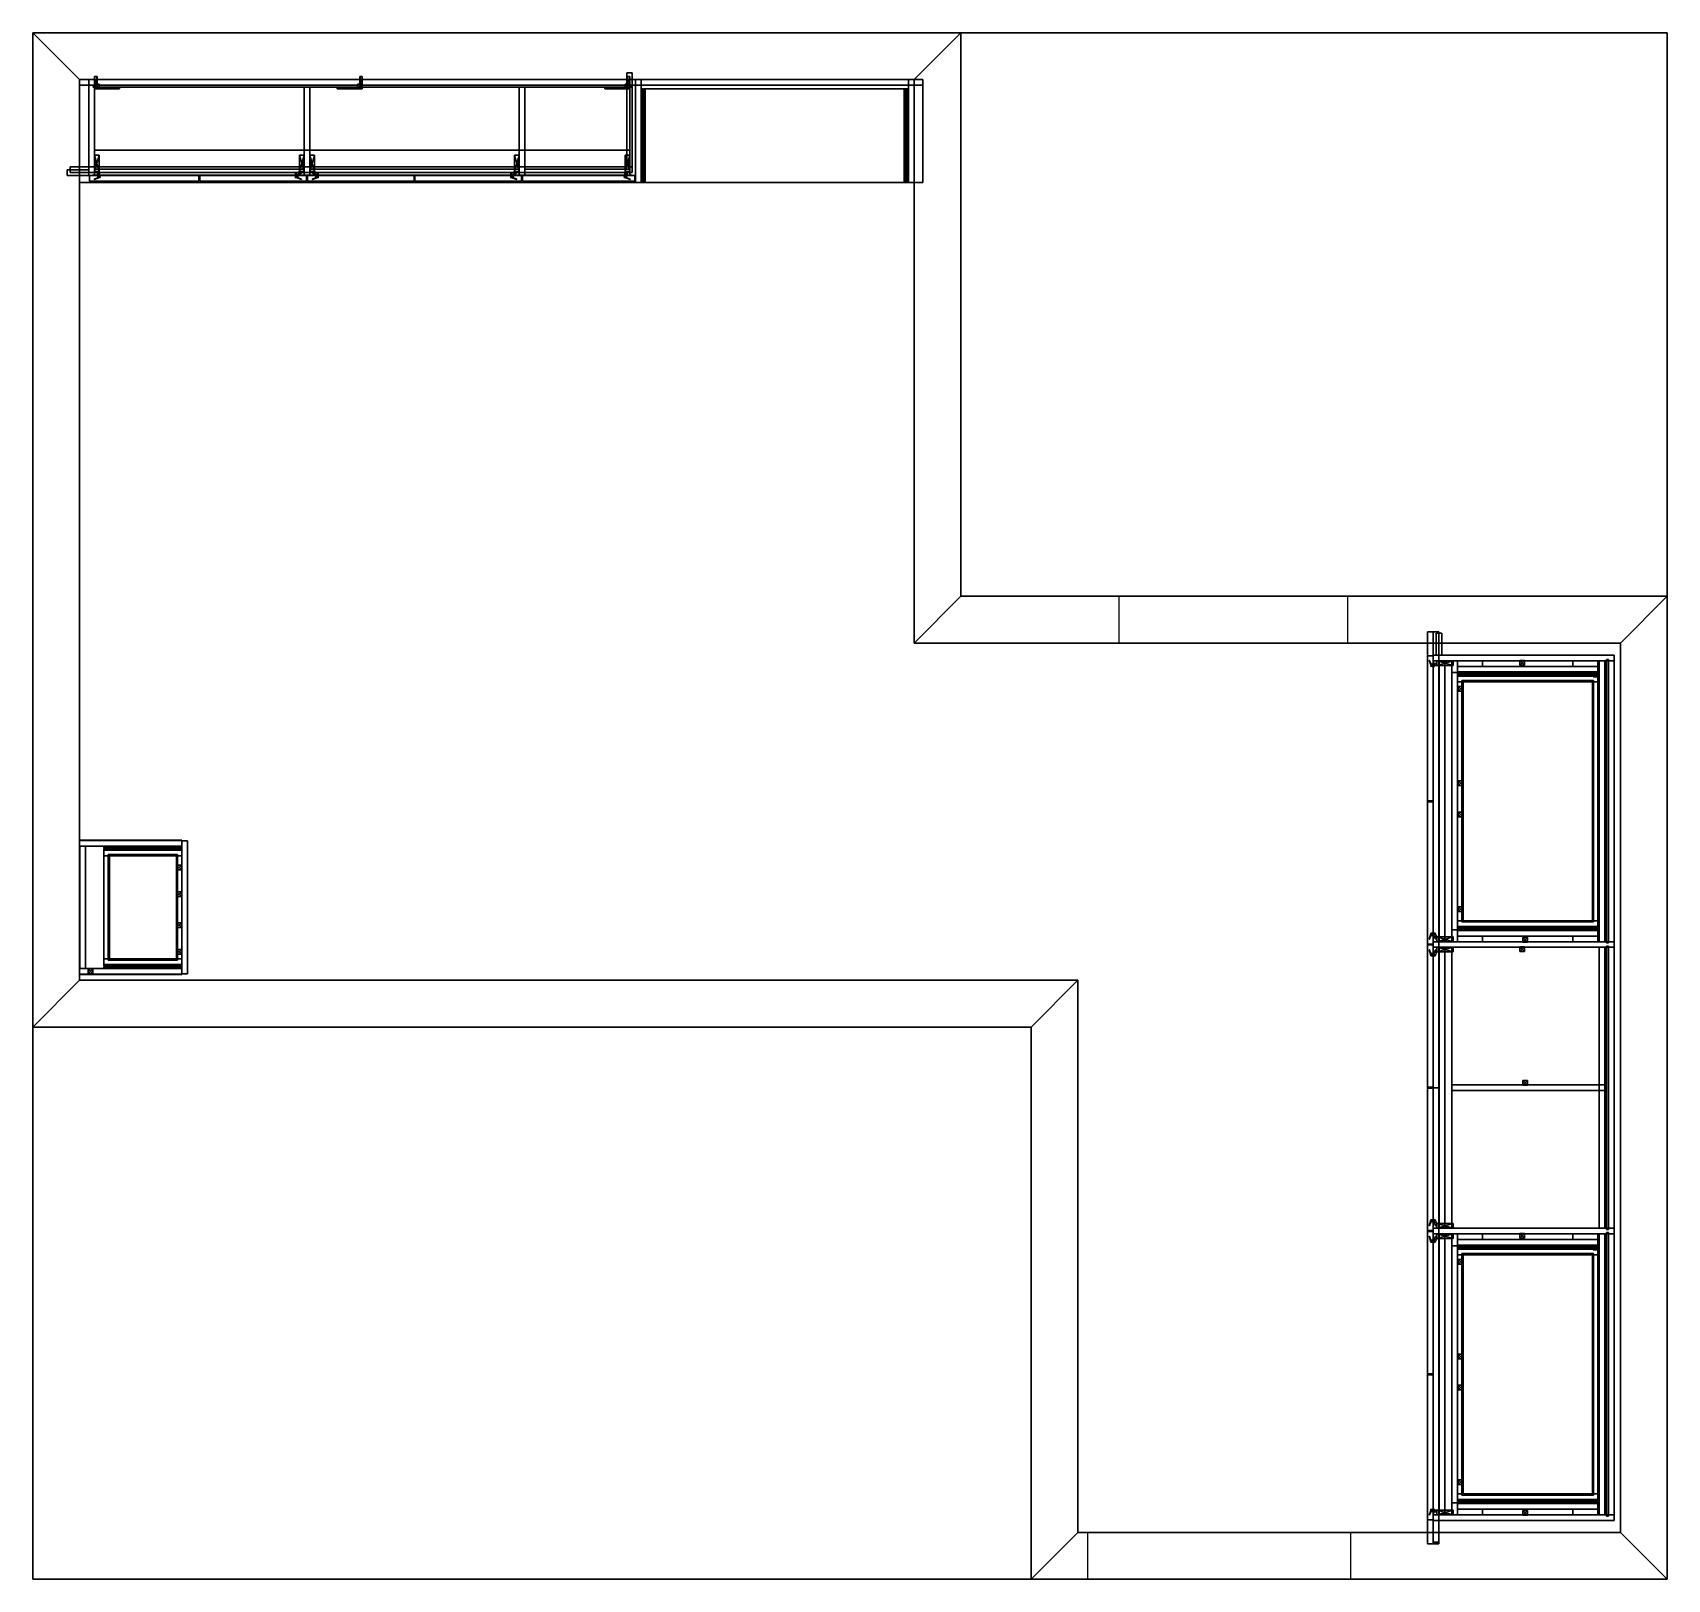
# Model space of a CAD drawing. Extents: x 0 to 5234, y -4951 to 0.
import ezdxf

# ---------------------------------------------------------------- set-up
doc = ezdxf.new("R2010")
doc.units = 0
for name, color, linetype in [('LAYER0', 7, 'CONTINUOUS'), ('LAYER1', 7, 'CONTINUOUS'), ('LAYER10', 7, 'CONTINUOUS'), ('LAYER100', 7, 'CONTINUOUS'), ('LAYER101', 7, 'CONTINUOUS'), ('LAYER102', 253, 'CONTINUOUS'), ('LAYER103', 253, 'CONTINUOUS'), ('LAYER104', 253, 'CONTINUOUS'), ('LAYER105', 253, 'CONTINUOUS'), ('LAYER106', 253, 'CONTINUOUS'), ('LAYER107', 253, 'CONTINUOUS'), ('LAYER108', 253, 'CONTINUOUS'), ('LAYER109', 254, 'CONTINUOUS'), ('LAYER11', 253, 'CONTINUOUS'), ('LAYER110', 254, 'CONTINUOUS'), ('LAYER111', 7, 'CONTINUOUS'), ('LAYER112', 253, 'CONTINUOUS'), ('LAYER113', 253, 'CONTINUOUS'), ('LAYER114', 253, 'CONTINUOUS'), ('LAYER115', 7, 'CONTINUOUS'), ('LAYER116', 7, 'CONTINUOUS'), ('LAYER117', 7, 'CONTINUOUS'), ('LAYER118', 7, 'CONTINUOUS'), ('LAYER119', 7, 'CONTINUOUS'), ('LAYER12', 253, 'CONTINUOUS'), ('LAYER120', 7, 'CONTINUOUS'), ('LAYER121', 7, 'CONTINUOUS'), ('LAYER122', 7, 'CONTINUOUS'), ('LAYER123', 7, 'CONTINUOUS'), ('LAYER124', 7, 'CONTINUOUS'), ('LAYER125', 7, 'CONTINUOUS'), ('LAYER126', 7, 'CONTINUOUS'), ('LAYER127', 7, 'CONTINUOUS'), ('LAYER128', 7, 'CONTINUOUS'), ('LAYER129', 7, 'CONTINUOUS'), ('LAYER13', 253, 'CONTINUOUS'), ('LAYER130', 7, 'CONTINUOUS'), ('LAYER131', 7, 'CONTINUOUS'), ('LAYER132', 7, 'CONTINUOUS'), ('LAYER133', 7, 'CONTINUOUS'), ('LAYER134', 7, 'CONTINUOUS'), ('LAYER135', 7, 'CONTINUOUS'), ('LAYER136', 7, 'CONTINUOUS'), ('LAYER137', 7, 'CONTINUOUS'), ('LAYER138', 7, 'CONTINUOUS'), ('LAYER139', 7, 'CONTINUOUS'), ('LAYER14', 253, 'CONTINUOUS'), ('LAYER140', 7, 'CONTINUOUS'), ('LAYER141', 7, 'CONTINUOUS'), ('LAYER142', 253, 'CONTINUOUS'), ('LAYER143', 253, 'CONTINUOUS'), ('LAYER144', 253, 'CONTINUOUS'), ('LAYER145', 253, 'CONTINUOUS'), ('LAYER146', 253, 'CONTINUOUS'), ('LAYER147', 253, 'CONTINUOUS'), ('LAYER148', 253, 'CONTINUOUS'), ('LAYER149', 253, 'CONTINUOUS'), ('LAYER15', 7, 'CONTINUOUS'), ('LAYER150', 28, 'CONTINUOUS'), ('LAYER151', 253, 'CONTINUOUS'), ('LAYER152', 28, 'CONTINUOUS'), ('LAYER153', 253, 'CONTINUOUS'), ('LAYER154', 28, 'CONTINUOUS'), ('LAYER155', 253, 'CONTINUOUS'), ('LAYER156', 28, 'CONTINUOUS'), ('LAYER157', 253, 'CONTINUOUS'), ('LAYER158', 28, 'CONTINUOUS'), ('LAYER159', 253, 'CONTINUOUS'), ('LAYER16', 7, 'CONTINUOUS'), ('LAYER160', 253, 'CONTINUOUS'), ('LAYER161', 28, 'CONTINUOUS'), ('LAYER162', 253, 'CONTINUOUS'), ('LAYER163', 28, 'CONTINUOUS'), ('LAYER164', 253, 'CONTINUOUS'), ('LAYER165', 28, 'CONTINUOUS'), ('LAYER166', 253, 'CONTINUOUS'), ('LAYER167', 28, 'CONTINUOUS'), ('LAYER168', 253, 'CONTINUOUS'), ('LAYER169', 28, 'CONTINUOUS'), ('LAYER17', 254, 'CONTINUOUS'), ('LAYER170', 253, 'CONTINUOUS'), ('LAYER171', 253, 'CONTINUOUS'), ('LAYER172', 28, 'CONTINUOUS'), ('LAYER173', 253, 'CONTINUOUS'), ('LAYER174', 28, 'CONTINUOUS'), ('LAYER175', 253, 'CONTINUOUS'), ('LAYER176', 28, 'CONTINUOUS'), ('LAYER177', 253, 'CONTINUOUS'), ('LAYER178', 28, 'CONTINUOUS'), ('LAYER179', 253, 'CONTINUOUS'), ('LAYER18', 254, 'CONTINUOUS'), ('LAYER180', 28, 'CONTINUOUS'), ('LAYER181', 253, 'CONTINUOUS'), ('LAYER182', 253, 'CONTINUOUS'), ('LAYER183', 28, 'CONTINUOUS'), ('LAYER184', 253, 'CONTINUOUS'), ('LAYER185', 28, 'CONTINUOUS'), ('LAYER186', 253, 'CONTINUOUS'), ('LAYER187', 28, 'CONTINUOUS'), ('LAYER188', 253, 'CONTINUOUS'), ('LAYER189', 28, 'CONTINUOUS'), ('LAYER19', 7, 'CONTINUOUS'), ('LAYER190', 253, 'CONTINUOUS'), ('LAYER191', 28, 'CONTINUOUS'), ('LAYER192', 253, 'CONTINUOUS'), ('LAYER193', 253, 'CONTINUOUS'), ('LAYER194', 28, 'CONTINUOUS'), ('LAYER195', 253, 'CONTINUOUS'), ('LAYER196', 28, 'CONTINUOUS'), ('LAYER197', 253, 'CONTINUOUS'), ('LAYER198', 28, 'CONTINUOUS'), ('LAYER199', 253, 'CONTINUOUS'), ('LAYER2', 253, 'CONTINUOUS'), ('LAYER20', 7, 'CONTINUOUS'), ('LAYER200', 28, 'CONTINUOUS'), ('LAYER201', 253, 'CONTINUOUS'), ('LAYER202', 28, 'CONTINUOUS'), ('LAYER203', 253, 'CONTINUOUS'), ('LAYER204', 253, 'CONTINUOUS'), ('LAYER205', 28, 'CONTINUOUS'), ('LAYER206', 253, 'CONTINUOUS'), ('LAYER207', 28, 'CONTINUOUS'), ('LAYER208', 253, 'CONTINUOUS'), ('LAYER209', 28, 'CONTINUOUS'), ('LAYER21', 253, 'CONTINUOUS'), ('LAYER210', 253, 'CONTINUOUS'), ('LAYER211', 28, 'CONTINUOUS'), ('LAYER212', 253, 'CONTINUOUS'), ('LAYER213', 28, 'CONTINUOUS'), ('LAYER214', 253, 'CONTINUOUS'), ('LAYER215', 253, 'CONTINUOUS'), ('LAYER216', 7, 'CONTINUOUS'), ('LAYER217', 7, 'CONTINUOUS'), ('LAYER218', 7, 'CONTINUOUS'), ('LAYER219', 7, 'CONTINUOUS'), ('LAYER22', 253, 'CONTINUOUS'), ('LAYER220', 7, 'CONTINUOUS'), ('LAYER221', 7, 'CONTINUOUS'), ('LAYER222', 7, 'CONTINUOUS'), ('LAYER223', 7, 'CONTINUOUS'), ('LAYER224', 7, 'CONTINUOUS'), ('LAYER225', 253, 'CONTINUOUS'), ('LAYER226', 253, 'CONTINUOUS'), ('LAYER227', 253, 'CONTINUOUS'), ('LAYER228', 253, 'CONTINUOUS'), ('LAYER229', 7, 'CONTINUOUS'), ('LAYER23', 253, 'CONTINUOUS'), ('LAYER230', 7, 'CONTINUOUS'), ('LAYER231', 254, 'CONTINUOUS'), ('LAYER232', 254, 'CONTINUOUS'), ('LAYER233', 7, 'CONTINUOUS'), ('LAYER234', 7, 'CONTINUOUS'), ('LAYER235', 253, 'CONTINUOUS'), ('LAYER236', 253, 'CONTINUOUS'), ('LAYER237', 253, 'CONTINUOUS'), ('LAYER238', 253, 'CONTINUOUS'), ('LAYER239', 253, 'CONTINUOUS'), ('LAYER24', 253, 'CONTINUOUS'), ('LAYER240', 253, 'CONTINUOUS'), ('LAYER241', 253, 'CONTINUOUS'), ('LAYER242', 253, 'CONTINUOUS'), ('LAYER243', 253, 'CONTINUOUS'), ('LAYER244', 253, 'CONTINUOUS'), ('LAYER245', 253, 'CONTINUOUS'), ('LAYER246', 253, 'CONTINUOUS'), ('LAYER247', 7, 'CONTINUOUS'), ('LAYER248', 7, 'CONTINUOUS'), ('LAYER249', 7, 'CONTINUOUS'), ('LAYER25', 253, 'CONTINUOUS'), ('LAYER250', 253, 'CONTINUOUS'), ('LAYER251', 253, 'CONTINUOUS'), ('LAYER252', 253, 'CONTINUOUS'), ('LAYER253', 253, 'CONTINUOUS'), ('LAYER254', 7, 'CONTINUOUS'), ('LAYER255', 7, 'CONTINUOUS'), ('LAYER256', 254, 'CONTINUOUS'), ('LAYER257', 254, 'CONTINUOUS'), ('LAYER258', 7, 'CONTINUOUS'), ('LAYER259', 7, 'CONTINUOUS'), ('LAYER26', 253, 'CONTINUOUS'), ('LAYER260', 253, 'CONTINUOUS'), ('LAYER261', 253, 'CONTINUOUS'), ('LAYER262', 253, 'CONTINUOUS'), ('LAYER263', 253, 'CONTINUOUS'), ('LAYER264', 253, 'CONTINUOUS'), ('LAYER265', 253, 'CONTINUOUS'), ('LAYER266', 253, 'CONTINUOUS'), ('LAYER267', 253, 'CONTINUOUS'), ('LAYER268', 253, 'CONTINUOUS'), ('LAYER269', 253, 'CONTINUOUS'), ('LAYER27', 253, 'CONTINUOUS'), ('LAYER270', 253, 'CONTINUOUS'), ('LAYER271', 253, 'CONTINUOUS'), ('LAYER272', 7, 'CONTINUOUS'), ('LAYER273', 7, 'CONTINUOUS'), ('LAYER274', 7, 'CONTINUOUS'), ('LAYER275', 253, 'CONTINUOUS'), ('LAYER276', 253, 'CONTINUOUS'), ('LAYER277', 253, 'CONTINUOUS'), ('LAYER278', 253, 'CONTINUOUS'), ('LAYER279', 7, 'CONTINUOUS'), ('LAYER28', 253, 'CONTINUOUS'), ('LAYER280', 7, 'CONTINUOUS'), ('LAYER281', 254, 'CONTINUOUS'), ('LAYER282', 254, 'CONTINUOUS'), ('LAYER283', 7, 'CONTINUOUS'), ('LAYER284', 7, 'CONTINUOUS'), ('LAYER285', 253, 'CONTINUOUS'), ('LAYER286', 253, 'CONTINUOUS'), ('LAYER287', 253, 'CONTINUOUS'), ('LAYER288', 253, 'CONTINUOUS'), ('LAYER289', 253, 'CONTINUOUS'), ('LAYER29', 253, 'CONTINUOUS'), ('LAYER290', 253, 'CONTINUOUS'), ('LAYER291', 253, 'CONTINUOUS'), ('LAYER292', 253, 'CONTINUOUS'), ('LAYER293', 253, 'CONTINUOUS'), ('LAYER294', 253, 'CONTINUOUS'), ('LAYER295', 253, 'CONTINUOUS'), ('LAYER296', 253, 'CONTINUOUS'), ('LAYER297', 7, 'CONTINUOUS'), ('LAYER298', 7, 'CONTINUOUS'), ('LAYER299', 7, 'CONTINUOUS'), ('LAYER3', 253, 'CONTINUOUS'), ('LAYER30', 253, 'CONTINUOUS'), ('LAYER300', 253, 'CONTINUOUS'), ('LAYER301', 253, 'CONTINUOUS'), ('LAYER302', 253, 'CONTINUOUS'), ('LAYER303', 253, 'CONTINUOUS'), ('LAYER304', 7, 'CONTINUOUS'), ('LAYER305', 7, 'CONTINUOUS'), ('LAYER306', 254, 'CONTINUOUS'), ('LAYER307', 254, 'CONTINUOUS'), ('LAYER308', 7, 'CONTINUOUS'), ('LAYER309', 7, 'CONTINUOUS'), ('LAYER31', 253, 'CONTINUOUS'), ('LAYER310', 253, 'CONTINUOUS'), ('LAYER311', 253, 'CONTINUOUS'), ('LAYER312', 253, 'CONTINUOUS'), ('LAYER313', 253, 'CONTINUOUS'), ('LAYER314', 253, 'CONTINUOUS'), ('LAYER315', 253, 'CONTINUOUS'), ('LAYER316', 253, 'CONTINUOUS'), ('LAYER317', 253, 'CONTINUOUS'), ('LAYER318', 253, 'CONTINUOUS'), ('LAYER319', 253, 'CONTINUOUS'), ('LAYER32', 253, 'CONTINUOUS'), ('LAYER320', 253, 'CONTINUOUS'), ('LAYER321', 253, 'CONTINUOUS'), ('LAYER322', 7, 'CONTINUOUS'), ('LAYER323', 7, 'CONTINUOUS'), ('LAYER324', 7, 'CONTINUOUS'), ('LAYER325', 7, 'CONTINUOUS'), ('LAYER326', 7, 'CONTINUOUS'), ('LAYER327', 7, 'CONTINUOUS'), ('LAYER328', 7, 'CONTINUOUS'), ('LAYER329', 7, 'CONTINUOUS'), ('LAYER33', 7, 'CONTINUOUS'), ('LAYER330', 7, 'CONTINUOUS'), ('LAYER331', 253, 'CONTINUOUS'), ('LAYER332', 253, 'CONTINUOUS'), ('LAYER333', 253, 'CONTINUOUS'), ('LAYER334', 253, 'CONTINUOUS'), ('LAYER335', 7, 'CONTINUOUS'), ('LAYER336', 7, 'CONTINUOUS'), ('LAYER337', 254, 'CONTINUOUS'), ('LAYER338', 254, 'CONTINUOUS'), ('LAYER339', 7, 'CONTINUOUS'), ('LAYER34', 7, 'CONTINUOUS'), ('LAYER340', 7, 'CONTINUOUS'), ('LAYER341', 253, 'CONTINUOUS'), ('LAYER342', 253, 'CONTINUOUS'), ('LAYER343', 253, 'CONTINUOUS'), ('LAYER344', 253, 'CONTINUOUS'), ('LAYER345', 253, 'CONTINUOUS'), ('LAYER346', 253, 'CONTINUOUS'), ('LAYER347', 253, 'CONTINUOUS'), ('LAYER348', 253, 'CONTINUOUS'), ('LAYER349', 253, 'CONTINUOUS'), ('LAYER35', 7, 'CONTINUOUS'), ('LAYER350', 253, 'CONTINUOUS'), ('LAYER351', 253, 'CONTINUOUS'), ('LAYER352', 253, 'CONTINUOUS'), ('LAYER353', 7, 'CONTINUOUS'), ('LAYER354', 7, 'CONTINUOUS'), ('LAYER355', 7, 'CONTINUOUS'), ('LAYER356', 253, 'CONTINUOUS'), ('LAYER357', 253, 'CONTINUOUS'), ('LAYER358', 253, 'CONTINUOUS'), ('LAYER359', 253, 'CONTINUOUS'), ('LAYER36', 7, 'CONTINUOUS'), ('LAYER360', 7, 'CONTINUOUS'), ('LAYER361', 7, 'CONTINUOUS'), ('LAYER362', 254, 'CONTINUOUS'), ('LAYER363', 254, 'CONTINUOUS'), ('LAYER364', 7, 'CONTINUOUS'), ('LAYER365', 7, 'CONTINUOUS'), ('LAYER366', 253, 'CONTINUOUS'), ('LAYER367', 253, 'CONTINUOUS'), ('LAYER368', 253, 'CONTINUOUS'), ('LAYER369', 253, 'CONTINUOUS'), ('LAYER37', 7, 'CONTINUOUS'), ('LAYER370', 253, 'CONTINUOUS'), ('LAYER371', 253, 'CONTINUOUS'), ('LAYER372', 253, 'CONTINUOUS'), ('LAYER373', 253, 'CONTINUOUS'), ('LAYER374', 253, 'CONTINUOUS'), ('LAYER375', 253, 'CONTINUOUS'), ('LAYER376', 253, 'CONTINUOUS'), ('LAYER377', 253, 'CONTINUOUS'), ('LAYER378', 7, 'CONTINUOUS'), ('LAYER379', 7, 'CONTINUOUS'), ('LAYER38', 7, 'CONTINUOUS'), ('LAYER380', 7, 'CONTINUOUS'), ('LAYER381', 253, 'CONTINUOUS'), ('LAYER382', 253, 'CONTINUOUS'), ('LAYER383', 253, 'CONTINUOUS'), ('LAYER384', 253, 'CONTINUOUS'), ('LAYER385', 7, 'CONTINUOUS'), ('LAYER386', 7, 'CONTINUOUS'), ('LAYER387', 254, 'CONTINUOUS'), ('LAYER388', 254, 'CONTINUOUS'), ('LAYER389', 7, 'CONTINUOUS'), ('LAYER39', 7, 'CONTINUOUS'), ('LAYER390', 7, 'CONTINUOUS'), ('LAYER391', 253, 'CONTINUOUS'), ('LAYER392', 253, 'CONTINUOUS'), ('LAYER393', 253, 'CONTINUOUS'), ('LAYER394', 253, 'CONTINUOUS'), ('LAYER395', 253, 'CONTINUOUS'), ('LAYER396', 253, 'CONTINUOUS'), ('LAYER397', 253, 'CONTINUOUS'), ('LAYER398', 253, 'CONTINUOUS'), ('LAYER399', 253, 'CONTINUOUS'), ('LAYER4', 253, 'CONTINUOUS'), ('LAYER40', 7, 'CONTINUOUS'), ('LAYER400', 253, 'CONTINUOUS'), ('LAYER401', 253, 'CONTINUOUS'), ('LAYER402', 253, 'CONTINUOUS'), ('LAYER403', 7, 'CONTINUOUS'), ('LAYER404', 7, 'CONTINUOUS'), ('LAYER405', 7, 'CONTINUOUS'), ('LAYER406', 253, 'CONTINUOUS'), ('LAYER407', 253, 'CONTINUOUS'), ('LAYER408', 253, 'CONTINUOUS'), ('LAYER409', 253, 'CONTINUOUS'), ('LAYER41', 7, 'CONTINUOUS'), ('LAYER410', 7, 'CONTINUOUS'), ('LAYER411', 7, 'CONTINUOUS'), ('LAYER412', 254, 'CONTINUOUS'), ('LAYER413', 254, 'CONTINUOUS'), ('LAYER414', 7, 'CONTINUOUS'), ('LAYER415', 7, 'CONTINUOUS'), ('LAYER416', 253, 'CONTINUOUS'), ('LAYER417', 253, 'CONTINUOUS'), ('LAYER418', 253, 'CONTINUOUS'), ('LAYER419', 253, 'CONTINUOUS'), ('LAYER42', 7, 'CONTINUOUS'), ('LAYER420', 253, 'CONTINUOUS'), ('LAYER421', 253, 'CONTINUOUS'), ('LAYER422', 253, 'CONTINUOUS'), ('LAYER423', 253, 'CONTINUOUS'), ('LAYER424', 253, 'CONTINUOUS'), ('LAYER425', 253, 'CONTINUOUS'), ('LAYER426', 253, 'CONTINUOUS'), ('LAYER427', 253, 'CONTINUOUS'), ('LAYER428', 7, 'CONTINUOUS'), ('LAYER429', 7, 'CONTINUOUS'), ('LAYER43', 7, 'CONTINUOUS'), ('LAYER430', 7, 'CONTINUOUS'), ('LAYER431', 7, 'CONTINUOUS'), ('LAYER432', 7, 'CONTINUOUS'), ('LAYER433', 7, 'CONTINUOUS'), ('LAYER434', 253, 'CONTINUOUS'), ('LAYER435', 253, 'CONTINUOUS'), ('LAYER436', 253, 'CONTINUOUS'), ('LAYER437', 253, 'CONTINUOUS'), ('LAYER438', 253, 'CONTINUOUS'), ('LAYER439', 253, 'CONTINUOUS'), ('LAYER44', 7, 'CONTINUOUS'), ('LAYER440', 253, 'CONTINUOUS'), ('LAYER441', 253, 'CONTINUOUS'), ('LAYER45', 7, 'CONTINUOUS'), ('LAYER46', 7, 'CONTINUOUS'), ('LAYER47', 7, 'CONTINUOUS'), ('LAYER48', 253, 'CONTINUOUS'), ('LAYER49', 2, 'CONTINUOUS'), ('LAYER5', 253, 'CONTINUOUS'), ('LAYER50', 7, 'CONTINUOUS'), ('LAYER51', 253, 'CONTINUOUS'), ('LAYER52', 253, 'CONTINUOUS'), ('LAYER53', 253, 'CONTINUOUS'), ('LAYER54', 253, 'CONTINUOUS'), ('LAYER55', 253, 'CONTINUOUS'), ('LAYER56', 253, 'CONTINUOUS'), ('LAYER57', 2, 'CONTINUOUS'), ('LAYER58', 7, 'CONTINUOUS'), ('LAYER59', 253, 'CONTINUOUS'), ('LAYER6', 253, 'CONTINUOUS'), ('LAYER60', 253, 'CONTINUOUS'), ('LAYER61', 253, 'CONTINUOUS'), ('LAYER62', 253, 'CONTINUOUS'), ('LAYER63', 253, 'CONTINUOUS'), ('LAYER64', 253, 'CONTINUOUS'), ('LAYER65', 2, 'CONTINUOUS'), ('LAYER66', 7, 'CONTINUOUS'), ('LAYER67', 253, 'CONTINUOUS'), ('LAYER68', 253, 'CONTINUOUS'), ('LAYER69', 253, 'CONTINUOUS'), ('LAYER7', 253, 'CONTINUOUS'), ('LAYER70', 253, 'CONTINUOUS'), ('LAYER71', 253, 'CONTINUOUS'), ('LAYER72', 253, 'CONTINUOUS'), ('LAYER73', 7, 'CONTINUOUS'), ('LAYER74', 28, 'CONTINUOUS'), ('LAYER75', 253, 'CONTINUOUS'), ('LAYER76', 28, 'CONTINUOUS'), ('LAYER77', 253, 'CONTINUOUS'), ('LAYER78', 253, 'CONTINUOUS'), ('LAYER79', 28, 'CONTINUOUS'), ('LAYER8', 253, 'CONTINUOUS'), ('LAYER80', 253, 'CONTINUOUS'), ('LAYER81', 28, 'CONTINUOUS'), ('LAYER82', 253, 'CONTINUOUS'), ('LAYER83', 253, 'CONTINUOUS'), ('LAYER84', 28, 'CONTINUOUS'), ('LAYER85', 253, 'CONTINUOUS'), ('LAYER86', 28, 'CONTINUOUS'), ('LAYER87', 253, 'CONTINUOUS'), ('LAYER88', 253, 'CONTINUOUS'), ('LAYER89', 28, 'CONTINUOUS'), ('LAYER9', 7, 'CONTINUOUS'), ('LAYER90', 253, 'CONTINUOUS'), ('LAYER91', 28, 'CONTINUOUS'), ('LAYER92', 253, 'CONTINUOUS'), ('LAYER93', 253, 'CONTINUOUS'), ('LAYER94', 28, 'CONTINUOUS'), ('LAYER95', 253, 'CONTINUOUS'), ('LAYER96', 28, 'CONTINUOUS'), ('LAYER97', 253, 'CONTINUOUS'), ('LAYER98', 253, 'CONTINUOUS'), ('LAYER99', 7, 'CONTINUOUS')]:
    doc.layers.add(name, color=color, linetype=linetype)

msp = doc.modelspace()

# ---------------------------------------------------------------- linework, layer by layer
at = {"layer": 'LAYER0', "invisible_edges": 1}
for points in [[(5234, 0), (0, -4951), (0, 0), (5234, 0)], [(0, 0, 5), (5234, 0), (0, 0), (0, 0, 5)], [(5234, 0), (0, 0, 5), (5234, 0, 5), (5234, 0)], [(0, 0, 5), (0, -4951), (0, -4951, 5), (0, 0, 5)], [(0, -4951), (0, 0, 5), (0, 0), (0, -4951)], [(5234, -4951, 5), (0, 0, 5), (0, -4951, 5), (5234, -4951, 5)], [(0, 0, 5), (5234, -4951, 5), (5234, 0, 5), (0, 0, 5)], [(0, -4951), (5234, 0), (5234, -4951), (0, -4951)], [(5234, 0), (5234, -4951, 5), (5234, -4951), (5234, 0)], [(5234, -4951, 5), (5234, 0), (5234, 0, 5), (5234, -4951, 5)], [(5234, -4951, 5), (0, -4951), (5234, -4951), (5234, -4951, 5)], [(0, -4951), (5234, -4951, 5), (0, -4951, 5), (0, -4951)]]:
    msp.add_3dface(points, dxfattribs=at)
at = {"layer": 'LAYER1', "invisible_edges": 1}
for points in [[(150, -150, 5), (0, -3183, 5), (0, 0, 5), (150, -150, 5)], [(0, 0, 5), (150, -150, 2408), (150, -150, 5), (0, 0, 5)], [(150, -150, 2408), (0, 0, 5), (0, 0, 2408), (150, -150, 2408)], [(0, 0, 2408), (0, -3183, 5), (0, -3183, 2408), (0, 0, 2408)], [(0, -3183, 5), (0, 0, 2408), (0, 0, 5), (0, -3183, 5)], [(150, -3033, 2408), (0, 0, 2408), (0, -3183, 2408), (150, -3033, 2408)], [(0, 0, 2408), (150, -3033, 2408), (150, -150, 2408), (0, 0, 2408)], [(0, -3183, 5), (150, -150, 5), (150, -3033, 5), (0, -3183, 5)], [(150, -150, 5), (150, -3033, 2408), (150, -3033, 5), (150, -150, 5)], [(150, -3033, 2408), (150, -150, 5), (150, -150, 2408), (150, -3033, 2408)], [(150, -3033, 5), (0, -3183, 2408), (0, -3183, 5), (150, -3033, 5)], [(0, -3183, 2408), (150, -3033, 5), (150, -3033, 2408), (0, -3183, 2408)]]:
    msp.add_3dface(points, dxfattribs=at)
at = {"layer": 'LAYER10', "invisible_edges": 1}
for points in [[(460, -2634.744, 331.5), (478, -2634.744, 180), (460, -2634.744, 180), (460, -2634.744, 331.5)], [(478, -2634.744, 180), (460, -2634.744, 331.5), (478, -2634.744, 331.5), (478, -2634.744, 180)], [(460, -2964.744, 180), (478, -2634.744, 180), (478, -2964.744, 180), (460, -2964.744, 180)], [(478, -2634.744, 180), (460, -2964.744, 180), (460, -2634.744, 180), (478, -2634.744, 180)], [(460, -2634.744, 331.5), (478, -2964.744, 331.5), (478, -2634.744, 331.5), (460, -2634.744, 331.5)], [(478, -2964.744, 331.5), (460, -2634.744, 331.5), (460, -2964.744, 331.5), (478, -2964.744, 331.5)], [(460, -2964.744, 180), (460, -2634.744, 331.5), (460, -2634.744, 180), (460, -2964.744, 180)], [(460, -2634.744, 331.5), (460, -2964.744, 180), (460, -2964.744, 331.5), (460, -2634.744, 331.5)], [(478, -2964.744, 331.5), (478, -2634.744, 180), (478, -2634.744, 331.5), (478, -2964.744, 331.5)], [(478, -2634.744, 180), (478, -2964.744, 331.5), (478, -2964.744, 180), (478, -2634.744, 180)], [(478, -2964.744, 331.5), (460, -2964.744, 180), (478, -2964.744, 180), (478, -2964.744, 331.5)], [(460, -2964.744, 180), (478, -2964.744, 331.5), (460, -2964.744, 331.5), (460, -2964.744, 180)]]:
    msp.add_3dface(points, dxfattribs=at)
at = {"layer": 'LAYER100', "invisible_edges": 1}
for points in [[(194, -168.2998, 110), (194, -174.2998, 844.5), (194, -168.2998, 844.5), (194, -168.2998, 110)], [(194, -174.2998, 844.5), (194, -168.2998, 110), (194, -174.2998, 110), (194, -174.2998, 844.5)], [(1916, -168.2998, 844.5), (194, -174.2998, 844.5), (1916, -174.2998, 844.5), (1916, -168.2998, 844.5)], [(194, -174.2998, 844.5), (1916, -168.2998, 844.5), (194, -168.2998, 844.5), (194, -174.2998, 844.5)], [(194, -168.2998, 110), (1916, -174.2998, 110), (194, -174.2998, 110), (194, -168.2998, 110)], [(1916, -174.2998, 110), (194, -168.2998, 110), (1916, -168.2998, 110), (1916, -174.2998, 110)], [(1916, -168.2998, 844.5), (194, -168.2998, 110), (194, -168.2998, 844.5), (1916, -168.2998, 844.5)], [(194, -168.2998, 110), (1916, -168.2998, 844.5), (1916, -168.2998, 110), (194, -168.2998, 110)], [(1916, -174.2998, 110), (194, -174.2998, 844.5), (194, -174.2998, 110), (1916, -174.2998, 110)], [(194, -174.2998, 844.5), (1916, -174.2998, 110), (1916, -174.2998, 844.5), (194, -174.2998, 844.5)], [(1916, -174.2998, 110), (1916, -168.2998, 844.5), (1916, -174.2998, 844.5), (1916, -174.2998, 110)], [(1916, -168.2998, 844.5), (1916, -174.2998, 110), (1916, -168.2998, 110), (1916, -168.2998, 844.5)]]:
    msp.add_3dface(points, dxfattribs=at)
at = {"layer": 'LAYER101', "invisible_edges": 1}
for points in [[(1912, -150, 845), (198, -150, 725), (198, -150, 845), (1912, -150, 845)], [(198, -150, 725), (1912, -150, 845), (1912, -150, 725), (198, -150, 725)], [(198, -168, 845), (198, -150, 725), (198, -168, 725), (198, -168, 845)], [(198, -150, 725), (198, -168, 845), (198, -150, 845), (198, -150, 725)], [(1912, -168, 725), (198, -150, 725), (1912, -150, 725), (1912, -168, 725)], [(198, -150, 725), (1912, -168, 725), (198, -168, 725), (198, -150, 725)], [(198, -168, 845), (1912, -150, 845), (198, -150, 845), (198, -168, 845)], [(1912, -150, 845), (198, -168, 845), (1912, -168, 845), (1912, -150, 845)], [(1912, -150, 845), (1912, -168, 725), (1912, -150, 725), (1912, -150, 845)], [(1912, -168, 725), (1912, -150, 845), (1912, -168, 845), (1912, -168, 725)], [(1912, -168, 725), (198, -168, 845), (198, -168, 725), (1912, -168, 725)], [(198, -168, 845), (1912, -168, 725), (1912, -168, 845), (198, -168, 845)]]:
    msp.add_3dface(points, dxfattribs=at)
at = {"layer": 'LAYER102', "invisible_edges": 1}
for points in [[(110, -439.0688, 845), (180, -439.0688, 95), (110, -439.0688, 95), (110, -439.0688, 845)], [(180, -439.0688, 95), (110, -439.0688, 845), (180, -439.0688, 845), (180, -439.0688, 95)], [(110, -457.0688, 95), (180, -439.0688, 95), (180, -457.0688, 95), (110, -457.0688, 95)], [(180, -439.0688, 95), (110, -457.0688, 95), (110, -439.0688, 95), (180, -439.0688, 95)], [(110, -439.0688, 845), (180, -457.0688, 845), (180, -439.0688, 845), (110, -439.0688, 845)], [(180, -457.0688, 845), (110, -439.0688, 845), (110, -457.0688, 845), (180, -457.0688, 845)], [(110, -457.0688, 95), (110, -439.0688, 845), (110, -439.0688, 95), (110, -457.0688, 95)], [(110, -439.0688, 845), (110, -457.0688, 95), (110, -457.0688, 845), (110, -439.0688, 845)], [(180, -457.0688, 845), (110, -457.0688, 95), (180, -457.0688, 95), (180, -457.0688, 845)], [(110, -457.0688, 95), (180, -457.0688, 845), (110, -457.0688, 845), (110, -457.0688, 95)], [(180, -457.0688, 845), (180, -439.0688, 95), (180, -439.0688, 845), (180, -457.0688, 845)], [(180, -439.0688, 95), (180, -457.0688, 845), (180, -457.0688, 95), (180, -439.0688, 95)]]:
    msp.add_3dface(points, dxfattribs=at)
at = {"layer": 'LAYER103', "invisible_edges": 1}
for points in [[(2850, -150, 845), (150, -480, 845), (150, -150, 845), (2850, -150, 845)], [(150, -480, 845), (2850, -150, 845), (2850, -480, 845), (150, -480, 845)], [(150, -150, 863), (150, -480, 845), (150, -480, 863), (150, -150, 863)], [(150, -480, 845), (150, -150, 863), (150, -150, 845), (150, -480, 845)], [(150, -150, 863), (2850, -150, 845), (150, -150, 845), (150, -150, 863)], [(2850, -150, 845), (150, -150, 863), (2850, -150, 863), (2850, -150, 845)], [(2850, -480, 863), (150, -150, 863), (150, -480, 863), (2850, -480, 863)], [(150, -150, 863), (2850, -480, 863), (2850, -150, 863), (150, -150, 863)], [(2850, -150, 845), (2850, -480, 863), (2850, -480, 845), (2850, -150, 845)], [(2850, -480, 863), (2850, -150, 845), (2850, -150, 863), (2850, -480, 863)], [(2850, -480, 863), (150, -480, 845), (2850, -480, 845), (2850, -480, 863)], [(150, -480, 845), (2850, -480, 863), (150, -480, 863), (150, -480, 845)]]:
    msp.add_3dface(points, dxfattribs=at)
at = {"layer": 'LAYER104', "invisible_edges": 1}
for points in [[(150, -150, 863), (2850, -150, 933), (2850, -150, 863), (150, -150, 863)], [(2850, -150, 933), (150, -150, 863), (150, -150, 933), (2850, -150, 933)], [(150, -168, 933), (2850, -150, 933), (150, -150, 933), (150, -168, 933)], [(2850, -150, 933), (150, -168, 933), (2850, -168, 933), (2850, -150, 933)], [(150, -150, 863), (150, -168, 933), (150, -150, 933), (150, -150, 863)], [(150, -168, 933), (150, -150, 863), (150, -168, 863), (150, -168, 933)], [(2850, -168, 863), (150, -150, 863), (2850, -150, 863), (2850, -168, 863)], [(150, -150, 863), (2850, -168, 863), (150, -168, 863), (150, -150, 863)], [(2850, -168, 863), (2850, -150, 933), (2850, -168, 933), (2850, -168, 863)], [(2850, -150, 933), (2850, -168, 863), (2850, -150, 863), (2850, -150, 933)], [(150, -168, 933), (2850, -168, 863), (2850, -168, 933), (150, -168, 933)], [(2850, -168, 863), (150, -168, 933), (150, -168, 863), (2850, -168, 863)]]:
    msp.add_3dface(points, dxfattribs=at)
at = {"layer": 'LAYER105', "invisible_edges": 1}
for points in [[(120, -429, 5), (1920, -429, 95), (1920, -429, 5), (120, -429, 5)], [(1920, -429, 95), (120, -429, 5), (120, -429, 95), (1920, -429, 95)], [(120, -447, 95), (1920, -429, 95), (120, -429, 95), (120, -447, 95)], [(1920, -429, 95), (120, -447, 95), (1920, -447, 95), (1920, -429, 95)], [(120, -429, 5), (120, -447, 95), (120, -429, 95), (120, -429, 5)], [(120, -447, 95), (120, -429, 5), (120, -447, 5), (120, -447, 95)], [(1920, -447, 5), (120, -429, 5), (1920, -429, 5), (1920, -447, 5)], [(120, -429, 5), (1920, -447, 5), (120, -447, 5), (120, -429, 5)], [(120, -447, 95), (1920, -447, 5), (1920, -447, 95), (120, -447, 95)], [(1920, -447, 5), (120, -447, 95), (120, -447, 5), (1920, -447, 5)], [(1920, -447, 5), (1920, -429, 95), (1920, -447, 95), (1920, -447, 5)], [(1920, -429, 95), (1920, -447, 5), (1920, -429, 5), (1920, -429, 95)]]:
    msp.add_3dface(points, dxfattribs=at)
at = {"layer": 'LAYER106', "invisible_edges": 1}
for points in [[(1902, -429, 5), (1902, -129, 95), (1902, -129, 5), (1902, -429, 5)], [(1902, -129, 95), (1902, -429, 5), (1902, -429, 95), (1902, -129, 95)], [(1920, -129, 5), (1902, -129, 95), (1920, -129, 95), (1920, -129, 5)], [(1902, -129, 95), (1920, -129, 5), (1902, -129, 5), (1902, -129, 95)], [(1920, -429, 95), (1902, -129, 95), (1902, -429, 95), (1920, -429, 95)], [(1902, -129, 95), (1920, -429, 95), (1920, -129, 95), (1902, -129, 95)], [(1920, -129, 5), (1902, -429, 5), (1902, -129, 5), (1920, -129, 5)], [(1902, -429, 5), (1920, -129, 5), (1920, -429, 5), (1902, -429, 5)], [(1920, -429, 95), (1920, -129, 5), (1920, -129, 95), (1920, -429, 95)], [(1920, -129, 5), (1920, -429, 95), (1920, -429, 5), (1920, -129, 5)], [(1902, -429, 5), (1920, -429, 95), (1902, -429, 95), (1902, -429, 5)], [(1920, -429, 95), (1902, -429, 5), (1920, -429, 5), (1920, -429, 95)]]:
    msp.add_3dface(points, dxfattribs=at)
at = {"layer": 'LAYER107', "invisible_edges": 1}
for points in [[(2804, -150, 845), (2804, -480, 725), (2804, -480, 845), (2804, -150, 845)], [(2804, -480, 725), (2804, -150, 845), (2804, -150, 725), (2804, -480, 725)], [(2822, -150, 725), (2804, -480, 725), (2804, -150, 725), (2822, -150, 725)], [(2804, -480, 725), (2822, -150, 725), (2822, -480, 725), (2804, -480, 725)], [(2804, -150, 845), (2822, -150, 725), (2804, -150, 725), (2804, -150, 845)], [(2822, -150, 725), (2804, -150, 845), (2822, -150, 845), (2822, -150, 725)], [(2822, -480, 845), (2804, -150, 845), (2804, -480, 845), (2822, -480, 845)], [(2804, -150, 845), (2822, -480, 845), (2822, -150, 845), (2804, -150, 845)], [(2822, -150, 725), (2822, -480, 845), (2822, -480, 725), (2822, -150, 725)], [(2822, -480, 845), (2822, -150, 725), (2822, -150, 845), (2822, -480, 845)], [(2822, -480, 845), (2804, -480, 725), (2822, -480, 725), (2822, -480, 845)], [(2804, -480, 725), (2822, -480, 845), (2804, -480, 845), (2804, -480, 725)]]:
    msp.add_3dface(points, dxfattribs=at)
at = {"layer": 'LAYER108', "invisible_edges": 1}
for points in [[(1930, -150, 845), (1930, -480, 725), (1930, -480, 845), (1930, -150, 845)], [(1930, -480, 725), (1930, -150, 845), (1930, -150, 725), (1930, -480, 725)], [(1948, -150, 725), (1930, -480, 725), (1930, -150, 725), (1948, -150, 725)], [(1930, -480, 725), (1948, -150, 725), (1948, -480, 725), (1930, -480, 725)], [(1930, -150, 845), (1948, -150, 725), (1930, -150, 725), (1930, -150, 845)], [(1948, -150, 725), (1930, -150, 845), (1948, -150, 845), (1948, -150, 725)], [(1948, -480, 845), (1930, -150, 845), (1930, -480, 845), (1948, -480, 845)], [(1930, -150, 845), (1948, -480, 845), (1948, -150, 845), (1930, -150, 845)], [(1948, -150, 725), (1948, -480, 845), (1948, -480, 725), (1948, -150, 725)], [(1948, -480, 845), (1948, -150, 725), (1948, -150, 845), (1948, -480, 845)], [(1948, -480, 845), (1930, -480, 725), (1948, -480, 725), (1948, -480, 845)], [(1930, -480, 725), (1948, -480, 845), (1930, -480, 845), (1930, -480, 725)]]:
    msp.add_3dface(points, dxfattribs=at)
at = {"layer": 'LAYER109'}
for points in [[(1956.45, -180, 738.5), (1960.27, -180, 738.5), (1960.27, -480, 738.5), (1956.45, -180, 738.5)], [(1956.45, -180, 738.5), (1960.27, -480, 738.5), (1956.45, -480, 738.5), (1956.45, -180, 738.5)], [(1956.45, -180, 739.53), (1956.45, -180, 738.5), (1956.45, -480, 738.5), (1956.45, -180, 739.53)], [(1956.45, -180, 739.53), (1956.45, -480, 738.5), (1956.45, -480, 739.53), (1956.45, -180, 739.53)], [(1960.06, -180, 739.53), (1956.45, -180, 739.53), (1956.45, -480, 739.53), (1960.06, -180, 739.53)], [(1960.06, -180, 739.53), (1956.45, -480, 739.53), (1960.06, -480, 739.53), (1960.06, -180, 739.53)], [(1956.45, -180, 760.94), (1960.06, -180, 760.94), (1960.06, -480, 760.94), (1956.45, -180, 760.94)], [(1956.45, -180, 760.94), (1960.06, -480, 760.94), (1956.45, -480, 760.94), (1956.45, -180, 760.94)], [(1956.45, -180, 761.98), (1956.45, -180, 760.94), (1956.45, -480, 760.94), (1956.45, -180, 761.98)], [(1956.45, -180, 761.98), (1956.45, -480, 760.94), (1956.45, -480, 761.98), (1956.45, -180, 761.98)], [(1960.27, -180, 761.98), (1956.45, -180, 761.98), (1956.45, -480, 761.98), (1960.27, -180, 761.98)], [(1960.27, -180, 761.98), (1956.45, -480, 761.98), (1960.27, -480, 761.98), (1960.27, -180, 761.98)], [(1960.06, -180, 760.94), (1960.06, -180, 739.53), (1960.06, -480, 739.53), (1960.06, -180, 760.94)], [(1960.06, -180, 760.94), (1960.06, -480, 739.53), (1960.06, -480, 760.94), (1960.06, -180, 760.94)], [(1960.75, -180, 738.74), (1960.75, -480, 738.74), (1960.27, -480, 738.5), (1960.75, -180, 738.74)], [(1960.75, -180, 738.74), (1960.27, -480, 738.5), (1960.27, -180, 738.5), (1960.75, -180, 738.74)], [(1960.27, -180, 761.98), (1960.27, -480, 761.98), (1960.75, -480, 761.74), (1960.27, -180, 761.98)], [(1960.27, -180, 761.98), (1960.75, -480, 761.74), (1960.75, -180, 761.74), (1960.27, -180, 761.98)], [(1960.95, -180, 739.3), (1960.95, -480, 739.3), (1960.75, -480, 738.74), (1960.95, -180, 739.3)], [(1960.95, -180, 739.3), (1960.75, -480, 738.74), (1960.75, -180, 738.74), (1960.95, -180, 739.3)], [(1960.75, -180, 761.74), (1960.75, -480, 761.74), (1960.95, -480, 761.19), (1960.75, -180, 761.74)], [(1960.75, -180, 761.74), (1960.95, -480, 761.19), (1960.95, -180, 761.19), (1960.75, -180, 761.74)], [(1960.95, -180, 739.3), (1960.95, -180, 761.19), (1960.95, -480, 761.19), (1960.95, -180, 739.3)], [(1960.95, -180, 739.3), (1960.95, -480, 761.19), (1960.95, -480, 739.3), (1960.95, -180, 739.3)]]:
    msp.add_3dface(points, dxfattribs=at)
at = {"layer": 'LAYER11'}
for points in [[(476, -2664.744, 240.75), (476, -2679.744, 240.75), (460, -2664.744, 240.75), (476, -2664.744, 240.75)], [(460, -2664.744, 240.75), (476, -2679.744, 240.75), (460, -2679.744, 240.75), (460, -2664.744, 240.75)], [(460, -2664.744, 240.75), (460, -2679.744, 240.75), (460, -2664.744, 255.75), (460, -2664.744, 240.75)], [(460, -2664.744, 255.75), (460, -2679.744, 240.75), (460, -2679.744, 255.75), (460, -2664.744, 255.75)], [(460, -2664.744, 255.75), (460, -2679.744, 255.75), (476, -2664.744, 255.75), (460, -2664.744, 255.75)], [(476, -2664.744, 255.75), (460, -2679.744, 255.75), (476, -2679.744, 255.75), (476, -2664.744, 255.75)], [(460, -2664.744, 240.75), (460, -2664.744, 255.75), (476, -2664.744, 240.75), (460, -2664.744, 240.75)], [(476, -2664.744, 240.75), (460, -2664.744, 255.75), (476, -2664.744, 255.75), (476, -2664.744, 240.75)], [(476, -2664.744, 240.75), (476, -2664.744, 255.75), (476, -2679.744, 240.75), (476, -2664.744, 240.75)], [(476, -2679.744, 240.75), (476, -2664.744, 255.75), (476, -2679.744, 255.75), (476, -2679.744, 240.75)], [(476, -2679.744, 240.75), (476, -2679.744, 255.75), (460, -2679.744, 240.75), (476, -2679.744, 240.75)], [(460, -2679.744, 240.75), (476, -2679.744, 255.75), (460, -2679.744, 255.75), (460, -2679.744, 240.75)]]:
    msp.add_3dface(points, dxfattribs=at)
at = {"layer": 'LAYER110'}
for points in [[(2791.05, -180, 760.7), (2791.05, -480, 760.7), (2791.25, -480, 761.26), (2791.05, -180, 760.7)], [(2791.05, -180, 760.7), (2791.25, -480, 761.26), (2791.25, -180, 761.26), (2791.05, -180, 760.7)], [(2791.25, -180, 738.26), (2791.25, -480, 738.26), (2791.05, -480, 738.81), (2791.25, -180, 738.26)], [(2791.25, -180, 738.26), (2791.05, -480, 738.81), (2791.05, -180, 738.81), (2791.25, -180, 738.26)], [(2791.05, -180, 760.7), (2791.05, -180, 738.81), (2791.05, -480, 738.81), (2791.05, -180, 760.7)], [(2791.05, -180, 760.7), (2791.05, -480, 738.81), (2791.05, -480, 760.7), (2791.05, -180, 760.7)], [(2791.25, -180, 761.26), (2791.25, -480, 761.26), (2791.73, -480, 761.5), (2791.25, -180, 761.26)], [(2791.25, -180, 761.26), (2791.73, -480, 761.5), (2791.73, -180, 761.5), (2791.25, -180, 761.26)], [(2791.73, -180, 738.02), (2791.73, -480, 738.02), (2791.25, -480, 738.26), (2791.73, -180, 738.02)], [(2791.73, -180, 738.02), (2791.25, -480, 738.26), (2791.25, -180, 738.26), (2791.73, -180, 738.02)], [(2795.55, -180, 761.5), (2791.73, -180, 761.5), (2791.73, -480, 761.5), (2795.55, -180, 761.5)], [(2795.55, -180, 761.5), (2791.73, -480, 761.5), (2795.55, -480, 761.5), (2795.55, -180, 761.5)], [(2791.73, -180, 738.02), (2795.55, -180, 738.02), (2795.55, -480, 738.02), (2791.73, -180, 738.02)], [(2791.73, -180, 738.02), (2795.55, -480, 738.02), (2791.73, -480, 738.02), (2791.73, -180, 738.02)], [(2791.94, -180, 760.47), (2795.55, -180, 760.47), (2795.55, -480, 760.47), (2791.94, -180, 760.47)], [(2791.94, -180, 760.47), (2795.55, -480, 760.47), (2791.94, -480, 760.47), (2791.94, -180, 760.47)], [(2791.94, -180, 739.06), (2791.94, -180, 760.47), (2791.94, -480, 760.47), (2791.94, -180, 739.06)], [(2791.94, -180, 739.06), (2791.94, -480, 760.47), (2791.94, -480, 739.06), (2791.94, -180, 739.06)], [(2795.55, -180, 739.06), (2791.94, -180, 739.06), (2791.94, -480, 739.06), (2795.55, -180, 739.06)], [(2795.55, -180, 739.06), (2791.94, -480, 739.06), (2795.55, -480, 739.06), (2795.55, -180, 739.06)], [(2795.55, -180, 760.47), (2795.55, -180, 761.5), (2795.55, -480, 761.5), (2795.55, -180, 760.47)], [(2795.55, -180, 760.47), (2795.55, -480, 761.5), (2795.55, -480, 760.47), (2795.55, -180, 760.47)], [(2795.55, -180, 738.02), (2795.55, -180, 739.06), (2795.55, -480, 739.06), (2795.55, -180, 738.02)], [(2795.55, -180, 738.02), (2795.55, -480, 739.06), (2795.55, -480, 738.02), (2795.55, -180, 738.02)]]:
    msp.add_3dface(points, dxfattribs=at)
at = {"layer": 'LAYER111'}
for points in [[(1948.53, -479.9902, 732.14), (1948.53, -180, 732.14), (1948, -180, 733.7), (1948.53, -479.9902, 732.14)], [(1948.53, -479.9902, 732.14), (1948, -180, 733.7), (1948, -479.9902, 733.7), (1948.53, -479.9902, 732.14)], [(1948, -479.9902, 774.3), (1948, -180, 774.3), (1948.53, -180, 775.85), (1948, -479.9902, 774.3)], [(1948, -479.9902, 774.3), (1948.53, -180, 775.85), (1948.53, -479.9902, 775.85), (1948, -479.9902, 774.3)], [(1948, -180, 774.3), (1948, -180, 733.7), (1948, -479.9902, 774.3), (1948, -180, 774.3)], [(1948, -479.9902, 774.3), (1948, -180, 733.7), (1948, -479.9902, 733.7), (1948, -479.9902, 774.3)], [(1948, -479.9902, 774.3), (1948, -479.9902, 733.7), (1948, -180, 733.7), (1948, -479.9902, 774.3)], [(1948, -180, 774.3), (1948, -479.9902, 774.3), (1948, -180, 733.7), (1948, -180, 774.3)], [(1948, -479.9902, 774.3), (1948.53, -479.9902, 775.85), (1948.53, -180, 775.85), (1948, -479.9902, 774.3)], [(1948, -479.9902, 774.3), (1948.53, -180, 775.85), (1948, -180, 774.3), (1948, -479.9902, 774.3)], [(1948.53, -479.9902, 732.14), (1948, -180, 733.7), (1948.53, -180, 732.14), (1948.53, -479.9902, 732.14)], [(1948.53, -479.9902, 732.14), (1948, -479.9902, 733.7), (1948, -180, 733.7), (1948.53, -479.9902, 732.14)], [(1949.8, -479.9902, 731.5), (1949.8, -180, 731.5), (1948.53, -180, 732.14), (1949.8, -479.9902, 731.5)], [(1949.8, -479.9902, 731.5), (1948.53, -180, 732.14), (1948.53, -479.9902, 732.14), (1949.8, -479.9902, 731.5)], [(1948.53, -479.9902, 775.85), (1948.53, -180, 775.85), (1949.8, -180, 776.5), (1948.53, -479.9902, 775.85)], [(1948.53, -479.9902, 775.85), (1949.8, -180, 776.5), (1949.8, -479.9902, 776.5), (1948.53, -479.9902, 775.85)], [(1948.53, -479.9902, 775.85), (1949.8, -479.9902, 776.5), (1949.8, -180, 776.5), (1948.53, -479.9902, 775.85)], [(1948.53, -479.9902, 775.85), (1949.8, -180, 776.5), (1948.53, -180, 775.85), (1948.53, -479.9902, 775.85)], [(1949.8, -479.9902, 731.5), (1948.53, -180, 732.14), (1949.8, -180, 731.5), (1949.8, -479.9902, 731.5)], [(1949.8, -479.9902, 731.5), (1948.53, -479.9902, 732.14), (1948.53, -180, 732.14), (1949.8, -479.9902, 731.5)], [(1949.16, -180, 732.92), (1949.16, -479.9902, 732.92), (1948.91, -479.9902, 733.7), (1949.16, -180, 732.92)], [(1949.16, -180, 732.92), (1948.91, -479.9902, 733.7), (1948.91, -180, 733.7), (1949.16, -180, 732.92)], [(1948.91, -180, 774.3), (1948.91, -180, 733.7), (1948.91, -479.9902, 733.7), (1948.91, -180, 774.3)], [(1948.91, -479.9902, 733.7), (1948.91, -180, 774.3), (1948.91, -479.9902, 774.3), (1948.91, -479.9902, 733.7)], [(1948.91, -180, 774.3), (1948.91, -479.9902, 774.3), (1949.16, -479.9902, 775.08), (1948.91, -180, 774.3)], [(1948.91, -180, 774.3), (1949.16, -479.9902, 775.08), (1949.16, -180, 775.08), (1948.91, -180, 774.3)], [(1948.91, -479.9902, 733.7), (1948.91, -479.9902, 774.3), (1948.91, -180, 774.3), (1948.91, -479.9902, 733.7)], [(1948.91, -180, 774.3), (1949.16, -479.9902, 775.08), (1948.91, -479.9902, 774.3), (1948.91, -180, 774.3)], [(1948.91, -180, 774.3), (1949.16, -180, 775.08), (1949.16, -479.9902, 775.08), (1948.91, -180, 774.3)], [(1948.91, -180, 774.3), (1948.91, -479.9902, 733.7), (1948.91, -180, 733.7), (1948.91, -180, 774.3)], [(1949.16, -180, 732.92), (1948.91, -180, 733.7), (1948.91, -479.9902, 733.7), (1949.16, -180, 732.92)], [(1949.16, -180, 732.92), (1948.91, -479.9902, 733.7), (1949.16, -479.9902, 732.92), (1949.16, -180, 732.92)], [(1949.16, -180, 732.92), (1949.8, -180, 732.6), (1949.8, -479.9902, 732.6), (1949.16, -180, 732.92)], [(1949.16, -180, 732.92), (1949.8, -479.9902, 732.6), (1949.16, -479.9902, 732.92), (1949.16, -180, 732.92)], [(1949.16, -180, 775.08), (1949.16, -479.9902, 775.08), (1949.8, -479.9902, 775.4), (1949.16, -180, 775.08)], [(1949.16, -180, 775.08), (1949.8, -479.9902, 775.4), (1949.8, -180, 775.4), (1949.16, -180, 775.08)], [(1949.16, -180, 775.08), (1949.8, -479.9902, 775.4), (1949.16, -479.9902, 775.08), (1949.16, -180, 775.08)], [(1949.16, -180, 775.08), (1949.8, -180, 775.4), (1949.8, -479.9902, 775.4), (1949.16, -180, 775.08)], [(1949.16, -180, 732.92), (1949.8, -479.9902, 732.6), (1949.8, -180, 732.6), (1949.16, -180, 732.92)], [(1949.16, -180, 732.92), (1949.16, -479.9902, 732.92), (1949.8, -479.9902, 732.6), (1949.16, -180, 732.92)], [(1949.8, -180, 732.6), (1953.02, -180, 732.6), (1953.02, -479.9902, 732.6), (1949.8, -180, 732.6)], [(1949.8, -180, 732.6), (1953.02, -479.9902, 732.6), (1949.8, -479.9902, 732.6), (1949.8, -180, 732.6)], [(1953.02, -180, 731.5), (1949.8, -180, 731.5), (1949.8, -479.9902, 731.5), (1953.02, -180, 731.5)], [(1953.02, -180, 731.5), (1949.8, -479.9902, 731.5), (1953.02, -479.9902, 731.5), (1953.02, -180, 731.5)], [(1953.02, -180, 775.4), (1949.8, -180, 775.4), (1949.8, -479.9902, 775.4), (1953.02, -180, 775.4)], [(1953.02, -180, 775.4), (1949.8, -479.9902, 775.4), (1953.02, -479.9902, 775.4), (1953.02, -180, 775.4)], [(1949.8, -180, 776.5), (1953.02, -180, 776.5), (1953.02, -479.9902, 776.5), (1949.8, -180, 776.5)], [(1949.8, -180, 776.5), (1953.02, -479.9902, 776.5), (1949.8, -479.9902, 776.5), (1949.8, -180, 776.5)], [(1949.8, -180, 776.5), (1949.8, -479.9902, 776.5), (1953.02, -479.9902, 776.5), (1949.8, -180, 776.5)], [(1953.02, -180, 775.4), (1953.02, -479.9902, 775.4), (1949.8, -479.9902, 775.4), (1953.02, -180, 775.4)], [(1949.8, -180, 776.5), (1953.02, -479.9902, 776.5), (1953.02, -180, 776.5), (1949.8, -180, 776.5)], [(1953.02, -180, 775.4), (1949.8, -479.9902, 775.4), (1949.8, -180, 775.4), (1953.02, -180, 775.4)], [(1949.8, -180, 732.6), (1953.02, -479.9902, 732.6), (1953.02, -180, 732.6), (1949.8, -180, 732.6)], [(1953.02, -180, 731.5), (1949.8, -479.9902, 731.5), (1949.8, -180, 731.5), (1953.02, -180, 731.5)], [(1949.8, -180, 732.6), (1949.8, -479.9902, 732.6), (1953.02, -479.9902, 732.6), (1949.8, -180, 732.6)], [(1953.02, -180, 731.5), (1953.02, -479.9902, 731.5), (1949.8, -479.9902, 731.5), (1953.02, -180, 731.5)], [(1953.65, -180, 732.92), (1953.65, -479.9902, 732.92), (1953.02, -479.9902, 732.6), (1953.65, -180, 732.92)], [(1953.65, -180, 732.92), (1953.02, -479.9902, 732.6), (1953.02, -180, 732.6), (1953.65, -180, 732.92)], [(1954.28, -479.9902, 732.14), (1954.28, -180, 732.14), (1953.02, -180, 731.5), (1954.28, -479.9902, 732.14)], [(1954.28, -479.9902, 732.14), (1953.02, -180, 731.5), (1953.02, -479.9902, 731.5), (1954.28, -479.9902, 732.14)], [(1953.02, -180, 775.4), (1953.02, -479.9902, 775.4), (1953.65, -479.9902, 775.08), (1953.02, -180, 775.4)], [(1953.02, -180, 775.4), (1953.65, -479.9902, 775.08), (1953.65, -180, 775.08), (1953.02, -180, 775.4)], [(1953.02, -180, 776.5), (1954.28, -180, 775.85), (1954.28, -479.9902, 775.85), (1953.02, -180, 776.5)], [(1953.02, -180, 776.5), (1954.28, -479.9902, 775.85), (1953.02, -479.9902, 776.5), (1953.02, -180, 776.5)], [(1953.02, -180, 775.4), (1953.65, -479.9902, 775.08), (1953.02, -479.9902, 775.4), (1953.02, -180, 775.4)], [(1953.02, -180, 776.5), (1953.02, -479.9902, 776.5), (1954.28, -479.9902, 775.85), (1953.02, -180, 776.5)], [(1953.02, -180, 776.5), (1954.28, -479.9902, 775.85), (1954.28, -180, 775.85), (1953.02, -180, 776.5)], [(1953.02, -180, 775.4), (1953.65, -180, 775.08), (1953.65, -479.9902, 775.08), (1953.02, -180, 775.4)], [(1953.65, -180, 732.92), (1953.02, -180, 732.6), (1953.02, -479.9902, 732.6), (1953.65, -180, 732.92)], [(1954.28, -479.9902, 732.14), (1953.02, -180, 731.5), (1954.28, -180, 732.14), (1954.28, -479.9902, 732.14)], [(1953.65, -180, 732.92), (1953.02, -479.9902, 732.6), (1953.65, -479.9902, 732.92), (1953.65, -180, 732.92)], [(1954.28, -479.9902, 732.14), (1953.02, -479.9902, 731.5), (1953.02, -180, 731.5), (1954.28, -479.9902, 732.14)], [(1953.92, -180, 733.7), (1953.92, -479.9902, 733.7), (1953.65, -479.9902, 732.92), (1953.92, -180, 733.7)], [(1953.92, -180, 733.7), (1953.65, -479.9902, 732.92), (1953.65, -180, 732.92), (1953.92, -180, 733.7)], [(1953.65, -180, 775.08), (1953.65, -479.9902, 775.08), (1953.92, -479.9902, 774.3), (1953.65, -180, 775.08)], [(1953.65, -180, 775.08), (1953.92, -479.9902, 774.3), (1953.92, -180, 774.3), (1953.65, -180, 775.08)], [(1953.65, -180, 775.08), (1953.92, -479.9902, 774.3), (1953.65, -479.9902, 775.08), (1953.65, -180, 775.08)], [(1953.65, -180, 775.08), (1953.92, -180, 774.3), (1953.92, -479.9902, 774.3), (1953.65, -180, 775.08)], [(1953.92, -180, 733.7), (1953.65, -180, 732.92), (1953.65, -479.9902, 732.92), (1953.92, -180, 733.7)], [(1953.92, -180, 733.7), (1953.65, -479.9902, 732.92), (1953.92, -479.9902, 733.7), (1953.92, -180, 733.7)], [(1953.92, -180, 735.9), (1954.81, -180, 735.9), (1954.81, -479.9902, 735.9), (1953.92, -180, 735.9)], [(1953.92, -180, 735.9), (1954.81, -479.9902, 735.9), (1953.92, -479.9902, 735.9), (1953.92, -180, 735.9)], [(1953.92, -180, 733.7), (1953.92, -180, 735.9), (1953.92, -479.9902, 735.9), (1953.92, -180, 733.7)], [(1953.92, -180, 733.7), (1953.92, -479.9902, 735.9), (1953.92, -479.9902, 733.7), (1953.92, -180, 733.7)], [(1953.92, -180, 771), (1953.92, -180, 774.3), (1953.92, -479.9902, 774.3), (1953.92, -180, 771)], [(1953.92, -180, 771), (1953.92, -479.9902, 774.3), (1953.92, -479.9902, 771), (1953.92, -180, 771)], [(1954.81, -180, 771), (1953.92, -180, 771), (1953.92, -479.9902, 771), (1954.81, -180, 771)], [(1954.81, -180, 771), (1953.92, -479.9902, 771), (1954.81, -479.9902, 771), (1954.81, -180, 771)], [(1953.92, -180, 771), (1953.92, -479.9902, 771), (1953.92, -479.9902, 774.3), (1953.92, -180, 771)], [(1954.81, -180, 771), (1954.81, -479.9902, 771), (1953.92, -479.9902, 771), (1954.81, -180, 771)], [(1953.92, -180, 771), (1953.92, -479.9902, 774.3), (1953.92, -180, 774.3), (1953.92, -180, 771)], [(1954.81, -180, 771), (1953.92, -479.9902, 771), (1953.92, -180, 771), (1954.81, -180, 771)], [(1953.92, -180, 735.9), (1954.81, -479.9902, 735.9), (1954.81, -180, 735.9), (1953.92, -180, 735.9)], [(1953.92, -180, 733.7), (1953.92, -479.9902, 735.9), (1953.92, -180, 735.9), (1953.92, -180, 733.7)], [(1953.92, -180, 733.7), (1953.92, -479.9902, 733.7), (1953.92, -479.9902, 735.9), (1953.92, -180, 733.7)], [(1953.92, -180, 735.9), (1953.92, -479.9902, 735.9), (1954.81, -479.9902, 735.9), (1953.92, -180, 735.9)], [(1954.81, -479.9902, 733.7), (1954.81, -180, 733.7), (1954.28, -180, 732.14), (1954.81, -479.9902, 733.7)], [(1954.81, -479.9902, 733.7), (1954.28, -180, 732.14), (1954.28, -479.9902, 732.14), (1954.81, -479.9902, 733.7)], [(1954.28, -479.9902, 775.85), (1954.28, -180, 775.85), (1954.81, -180, 774.3), (1954.28, -479.9902, 775.85)], [(1954.28, -479.9902, 775.85), (1954.81, -180, 774.3), (1954.81, -479.9902, 774.3), (1954.28, -479.9902, 775.85)], [(1954.28, -479.9902, 775.85), (1954.81, -479.9902, 774.3), (1954.81, -180, 774.3), (1954.28, -479.9902, 775.85)], [(1954.28, -479.9902, 775.85), (1954.81, -180, 774.3), (1954.28, -180, 775.85), (1954.28, -479.9902, 775.85)], [(1954.81, -479.9902, 733.7), (1954.28, -180, 732.14), (1954.81, -180, 733.7), (1954.81, -479.9902, 733.7)], [(1954.81, -479.9902, 733.7), (1954.28, -479.9902, 732.14), (1954.28, -180, 732.14), (1954.81, -479.9902, 733.7)], [(1954.81, -180, 735.9), (1954.81, -180, 733.7), (1954.81, -479.9902, 733.7), (1954.81, -180, 735.9)], [(1954.81, -180, 735.9), (1954.81, -479.9902, 733.7), (1954.81, -479.9902, 735.9), (1954.81, -180, 735.9)], [(1954.81, -180, 774.3), (1954.81, -180, 771), (1954.81, -479.9902, 771), (1954.81, -180, 774.3)], [(1954.81, -180, 774.3), (1954.81, -479.9902, 771), (1954.81, -479.9902, 774.3), (1954.81, -180, 774.3)], [(1954.81, -180, 774.3), (1954.81, -479.9902, 774.3), (1954.81, -479.9902, 771), (1954.81, -180, 774.3)], [(1954.81, -180, 774.3), (1954.81, -479.9902, 771), (1954.81, -180, 771), (1954.81, -180, 774.3)], [(1954.81, -180, 735.9), (1954.81, -479.9902, 733.7), (1954.81, -180, 733.7), (1954.81, -180, 735.9)], [(1954.81, -180, 735.9), (1954.81, -479.9902, 735.9), (1954.81, -479.9902, 733.7), (1954.81, -180, 735.9)], [(2797.72, -479.9902, 775.85), (2797.72, -180, 775.85), (2797.19, -180, 774.3), (2797.72, -479.9902, 775.85)], [(2797.72, -479.9902, 775.85), (2797.19, -180, 774.3), (2797.19, -479.9902, 774.3), (2797.72, -479.9902, 775.85)], [(2797.19, -180, 774.3), (2797.19, -180, 771), (2797.19, -479.9902, 771), (2797.19, -180, 774.3)], [(2797.19, -180, 774.3), (2797.19, -479.9902, 771), (2797.19, -479.9902, 774.3), (2797.19, -180, 774.3)], [(2797.19, -180, 771), (2798.09, -180, 771), (2798.09, -479.9902, 771), (2797.19, -180, 771)], [(2797.19, -180, 771), (2798.09, -479.9902, 771), (2797.19, -479.9902, 771), (2797.19, -180, 771)], [(2798.09, -180, 735.9), (2797.19, -180, 735.9), (2797.19, -479.9902, 735.9), (2798.09, -180, 735.9)], [(2798.09, -180, 735.9), (2797.19, -479.9902, 735.9), (2798.09, -479.9902, 735.9), (2798.09, -180, 735.9)], [(2797.19, -180, 735.9), (2797.19, -180, 733.7), (2797.19, -479.9902, 733.7), (2797.19, -180, 735.9)], [(2797.19, -180, 735.9), (2797.19, -479.9902, 733.7), (2797.19, -479.9902, 735.9), (2797.19, -180, 735.9)], [(2797.19, -479.9902, 733.7), (2797.19, -180, 733.7), (2797.72, -180, 732.14), (2797.19, -479.9902, 733.7)], [(2797.19, -479.9902, 733.7), (2797.72, -180, 732.14), (2797.72, -479.9902, 732.14), (2797.19, -479.9902, 733.7)], [(2797.72, -479.9902, 775.85), (2797.19, -180, 774.3), (2797.72, -180, 775.85), (2797.72, -479.9902, 775.85)], [(2797.19, -180, 774.3), (2797.19, -479.9902, 771), (2797.19, -180, 771), (2797.19, -180, 774.3)], [(2797.19, -180, 771), (2798.09, -479.9902, 771), (2798.09, -180, 771), (2797.19, -180, 771)], [(2797.19, -180, 774.3), (2797.19, -479.9902, 774.3), (2797.19, -479.9902, 771), (2797.19, -180, 774.3)], [(2797.72, -479.9902, 775.85), (2797.19, -479.9902, 774.3), (2797.19, -180, 774.3), (2797.72, -479.9902, 775.85)], [(2797.19, -180, 771), (2797.19, -479.9902, 771), (2798.09, -479.9902, 771), (2797.19, -180, 771)], [(2797.19, -180, 735.9), (2797.19, -479.9902, 735.9), (2797.19, -479.9902, 733.7), (2797.19, -180, 735.9)], [(2797.19, -180, 735.9), (2797.19, -479.9902, 733.7), (2797.19, -180, 733.7), (2797.19, -180, 735.9)], [(2798.09, -180, 735.9), (2797.19, -479.9902, 735.9), (2797.19, -180, 735.9), (2798.09, -180, 735.9)], [(2798.09, -180, 735.9), (2798.09, -479.9902, 735.9), (2797.19, -479.9902, 735.9), (2798.09, -180, 735.9)], [(2797.19, -479.9902, 733.7), (2797.72, -479.9902, 732.14), (2797.72, -180, 732.14), (2797.19, -479.9902, 733.7)], [(2797.19, -479.9902, 733.7), (2797.72, -180, 732.14), (2797.19, -180, 733.7), (2797.19, -479.9902, 733.7)], [(2798.98, -180, 776.5), (2797.72, -180, 775.85), (2797.72, -479.9902, 775.85), (2798.98, -180, 776.5)], [(2798.98, -180, 776.5), (2797.72, -479.9902, 775.85), (2798.98, -479.9902, 776.5), (2798.98, -180, 776.5)], [(2797.72, -479.9902, 732.14), (2797.72, -180, 732.14), (2798.98, -180, 731.5), (2797.72, -479.9902, 732.14)], [(2797.72, -479.9902, 732.14), (2798.98, -180, 731.5), (2798.98, -479.9902, 731.5), (2797.72, -479.9902, 732.14)], [(2798.98, -180, 776.5), (2797.72, -479.9902, 775.85), (2797.72, -180, 775.85), (2798.98, -180, 776.5)], [(2798.98, -180, 776.5), (2798.98, -479.9902, 776.5), (2797.72, -479.9902, 775.85), (2798.98, -180, 776.5)], [(2797.72, -479.9902, 732.14), (2798.98, -479.9902, 731.5), (2798.98, -180, 731.5), (2797.72, -479.9902, 732.14)], [(2797.72, -479.9902, 732.14), (2798.98, -180, 731.5), (2797.72, -180, 732.14), (2797.72, -479.9902, 732.14)], [(2798.09, -180, 771), (2798.09, -180, 774.3), (2798.09, -479.9902, 774.3), (2798.09, -180, 771)], [(2798.09, -180, 771), (2798.09, -479.9902, 774.3), (2798.09, -479.9902, 771), (2798.09, -180, 771)], [(2798.35, -180, 775.08), (2798.35, -479.9902, 775.08), (2798.09, -479.9902, 774.3), (2798.35, -180, 775.08)], [(2798.35, -180, 775.08), (2798.09, -479.9902, 774.3), (2798.09, -180, 774.3), (2798.35, -180, 775.08)], [(2798.09, -180, 733.7), (2798.09, -180, 735.9), (2798.09, -479.9902, 735.9), (2798.09, -180, 733.7)], [(2798.09, -180, 733.7), (2798.09, -479.9902, 735.9), (2798.09, -479.9902, 733.7), (2798.09, -180, 733.7)], [(2798.09, -180, 733.7), (2798.09, -479.9902, 733.7), (2798.35, -479.9902, 732.92), (2798.09, -180, 733.7)], [(2798.09, -180, 733.7), (2798.35, -479.9902, 732.92), (2798.35, -180, 732.92), (2798.09, -180, 733.7)], [(2798.35, -180, 775.08), (2798.09, -180, 774.3), (2798.09, -479.9902, 774.3), (2798.35, -180, 775.08)], [(2798.09, -180, 771), (2798.09, -479.9902, 774.3), (2798.09, -180, 774.3), (2798.09, -180, 771)], [(2798.09, -180, 733.7), (2798.09, -479.9902, 735.9), (2798.09, -180, 735.9), (2798.09, -180, 733.7)], [(2798.09, -180, 733.7), (2798.35, -180, 732.92), (2798.35, -479.9902, 732.92), (2798.09, -180, 733.7)], [(2798.09, -180, 733.7), (2798.09, -479.9902, 733.7), (2798.09, -479.9902, 735.9), (2798.09, -180, 733.7)], [(2798.09, -180, 733.7), (2798.35, -479.9902, 732.92), (2798.09, -479.9902, 733.7), (2798.09, -180, 733.7)], [(2798.09, -180, 771), (2798.09, -479.9902, 771), (2798.09, -479.9902, 774.3), (2798.09, -180, 771)], [(2798.35, -180, 775.08), (2798.09, -479.9902, 774.3), (2798.35, -479.9902, 775.08), (2798.35, -180, 775.08)], [(2798.98, -180, 775.4), (2798.98, -479.9902, 775.4), (2798.35, -479.9902, 775.08), (2798.98, -180, 775.4)], [(2798.98, -180, 775.4), (2798.35, -479.9902, 775.08), (2798.35, -180, 775.08), (2798.98, -180, 775.4)], [(2798.35, -180, 732.92), (2798.35, -479.9902, 732.92), (2798.98, -479.9902, 732.6), (2798.35, -180, 732.92)], [(2798.35, -180, 732.92), (2798.98, -479.9902, 732.6), (2798.98, -180, 732.6), (2798.35, -180, 732.92)], [(2798.98, -180, 775.4), (2798.35, -180, 775.08), (2798.35, -479.9902, 775.08), (2798.98, -180, 775.4)], [(2798.35, -180, 732.92), (2798.98, -180, 732.6), (2798.98, -479.9902, 732.6), (2798.35, -180, 732.92)], [(2798.35, -180, 732.92), (2798.98, -479.9902, 732.6), (2798.35, -479.9902, 732.92), (2798.35, -180, 732.92)], [(2798.98, -180, 775.4), (2798.35, -479.9902, 775.08), (2798.98, -479.9902, 775.4), (2798.98, -180, 775.4)], [(2802.2, -180, 776.5), (2798.98, -180, 776.5), (2798.98, -479.9902, 776.5), (2802.2, -180, 776.5)], [(2802.2, -180, 776.5), (2798.98, -479.9902, 776.5), (2802.2, -479.9902, 776.5), (2802.2, -180, 776.5)], [(2798.98, -180, 775.4), (2802.2, -180, 775.4), (2802.2, -479.9902, 775.4), (2798.98, -180, 775.4)], [(2798.98, -180, 775.4), (2802.2, -479.9902, 775.4), (2798.98, -479.9902, 775.4), (2798.98, -180, 775.4)], [(2798.98, -180, 731.5), (2802.2, -180, 731.5), (2802.2, -479.9902, 731.5), (2798.98, -180, 731.5)], [(2798.98, -180, 731.5), (2802.2, -479.9902, 731.5), (2798.98, -479.9902, 731.5), (2798.98, -180, 731.5)], [(2802.2, -180, 732.6), (2798.98, -180, 732.6), (2798.98, -479.9902, 732.6), (2802.2, -180, 732.6)], [(2802.2, -180, 732.6), (2798.98, -479.9902, 732.6), (2802.2, -479.9902, 732.6), (2802.2, -180, 732.6)], [(2798.98, -180, 775.4), (2802.2, -479.9902, 775.4), (2802.2, -180, 775.4), (2798.98, -180, 775.4)], [(2802.2, -180, 776.5), (2798.98, -479.9902, 776.5), (2798.98, -180, 776.5), (2802.2, -180, 776.5)], [(2802.2, -180, 776.5), (2802.2, -479.9902, 776.5), (2798.98, -479.9902, 776.5), (2802.2, -180, 776.5)], [(2798.98, -180, 775.4), (2798.98, -479.9902, 775.4), (2802.2, -479.9902, 775.4), (2798.98, -180, 775.4)], [(2798.98, -180, 731.5), (2802.2, -479.9902, 731.5), (2802.2, -180, 731.5), (2798.98, -180, 731.5)], [(2798.98, -180, 731.5), (2798.98, -479.9902, 731.5), (2802.2, -479.9902, 731.5), (2798.98, -180, 731.5)], [(2802.2, -180, 732.6), (2802.2, -479.9902, 732.6), (2798.98, -479.9902, 732.6), (2802.2, -180, 732.6)], [(2802.2, -180, 732.6), (2798.98, -479.9902, 732.6), (2798.98, -180, 732.6), (2802.2, -180, 732.6)], [(2803.47, -479.9902, 775.85), (2803.47, -180, 775.85), (2802.2, -180, 776.5), (2803.47, -479.9902, 775.85)], [(2803.47, -479.9902, 775.85), (2802.2, -180, 776.5), (2802.2, -479.9902, 776.5), (2803.47, -479.9902, 775.85)], [(2802.84, -180, 775.08), (2802.84, -479.9902, 775.08), (2802.2, -479.9902, 775.4), (2802.84, -180, 775.08)], [(2802.84, -180, 775.08), (2802.2, -479.9902, 775.4), (2802.2, -180, 775.4), (2802.84, -180, 775.08)], [(2802.2, -479.9902, 731.5), (2802.2, -180, 731.5), (2803.47, -180, 732.14), (2802.2, -479.9902, 731.5)], [(2802.2, -479.9902, 731.5), (2803.47, -180, 732.14), (2803.47, -479.9902, 732.14), (2802.2, -479.9902, 731.5)], [(2802.84, -180, 732.92), (2802.2, -180, 732.6), (2802.2, -479.9902, 732.6), (2802.84, -180, 732.92)], [(2802.84, -180, 732.92), (2802.2, -479.9902, 732.6), (2802.84, -479.9902, 732.92), (2802.84, -180, 732.92)], [(2802.84, -180, 775.08), (2802.2, -180, 775.4), (2802.2, -479.9902, 775.4), (2802.84, -180, 775.08)], [(2803.47, -479.9902, 775.85), (2802.2, -479.9902, 776.5), (2802.2, -180, 776.5), (2803.47, -479.9902, 775.85)], [(2803.47, -479.9902, 775.85), (2802.2, -180, 776.5), (2803.47, -180, 775.85), (2803.47, -479.9902, 775.85)], [(2802.84, -180, 775.08), (2802.2, -479.9902, 775.4), (2802.84, -479.9902, 775.08), (2802.84, -180, 775.08)], [(2802.2, -479.9902, 731.5), (2803.47, -180, 732.14), (2802.2, -180, 731.5), (2802.2, -479.9902, 731.5)], [(2802.2, -479.9902, 731.5), (2803.47, -479.9902, 732.14), (2803.47, -180, 732.14), (2802.2, -479.9902, 731.5)], [(2802.84, -180, 732.92), (2802.2, -479.9902, 732.6), (2802.2, -180, 732.6), (2802.84, -180, 732.92)], [(2802.84, -180, 732.92), (2802.84, -479.9902, 732.92), (2802.2, -479.9902, 732.6), (2802.84, -180, 732.92)], [(2803.09, -180, 774.3), (2803.09, -479.9902, 774.3), (2802.84, -479.9902, 775.08), (2803.09, -180, 774.3)], [(2803.09, -180, 774.3), (2802.84, -479.9902, 775.08), (2802.84, -180, 775.08), (2803.09, -180, 774.3)], [(2802.84, -180, 732.92), (2802.84, -479.9902, 732.92), (2803.09, -479.9902, 733.7), (2802.84, -180, 732.92)], [(2802.84, -180, 732.92), (2803.09, -479.9902, 733.7), (2803.09, -180, 733.7), (2802.84, -180, 732.92)], [(2803.09, -180, 774.3), (2802.84, -180, 775.08), (2802.84, -479.9902, 775.08), (2803.09, -180, 774.3)], [(2803.09, -180, 774.3), (2802.84, -479.9902, 775.08), (2803.09, -479.9902, 774.3), (2803.09, -180, 774.3)], [(2802.84, -180, 732.92), (2803.09, -180, 733.7), (2803.09, -479.9902, 733.7), (2802.84, -180, 732.92)], [(2802.84, -180, 732.92), (2803.09, -479.9902, 733.7), (2802.84, -479.9902, 732.92), (2802.84, -180, 732.92)], [(2803.09, -180, 774.3), (2803.09, -180, 733.7), (2803.09, -479.9902, 733.7), (2803.09, -180, 774.3)], [(2803.09, -180, 774.3), (2803.09, -479.9902, 733.7), (2803.09, -479.9902, 774.3), (2803.09, -180, 774.3)], [(2803.09, -180, 774.3), (2803.09, -479.9902, 733.7), (2803.09, -180, 733.7), (2803.09, -180, 774.3)], [(2803.09, -180, 774.3), (2803.09, -479.9902, 774.3), (2803.09, -479.9902, 733.7), (2803.09, -180, 774.3)], [(2804, -479.9902, 774.3), (2804, -180, 774.3), (2803.47, -180, 775.85), (2804, -479.9902, 774.3)], [(2804, -479.9902, 774.3), (2803.47, -180, 775.85), (2803.47, -479.9902, 775.85), (2804, -479.9902, 774.3)], [(2803.47, -479.9902, 732.14), (2803.47, -180, 732.14), (2804, -180, 733.7), (2803.47, -479.9902, 732.14)], [(2803.47, -479.9902, 732.14), (2804, -180, 733.7), (2804, -479.9902, 733.7), (2803.47, -479.9902, 732.14)], [(2804, -479.9902, 774.3), (2803.47, -180, 775.85), (2804, -180, 774.3), (2804, -479.9902, 774.3)], [(2804, -479.9902, 774.3), (2803.47, -479.9902, 775.85), (2803.47, -180, 775.85), (2804, -479.9902, 774.3)], [(2803.47, -479.9902, 732.14), (2804, -479.9902, 733.7), (2804, -180, 733.7), (2803.47, -479.9902, 732.14)], [(2803.47, -479.9902, 732.14), (2804, -180, 733.7), (2803.47, -180, 732.14), (2803.47, -479.9902, 732.14)], [(2804, -180, 733.7), (2804, -180, 774.3), (2804, -479.9902, 774.3), (2804, -180, 733.7)], [(2804, -180, 733.7), (2804, -479.9902, 774.3), (2804, -479.9902, 733.7), (2804, -180, 733.7)], [(2804, -180, 733.7), (2804, -479.9902, 774.3), (2804, -180, 774.3), (2804, -180, 733.7)], [(2804, -180, 733.7), (2804, -479.9902, 733.7), (2804, -479.9902, 774.3), (2804, -180, 733.7)], [(1949.1, -479.3398, 760.7), (1949.1, -215.1602, 760.7), (1949.5, -215.1602, 761.83), (1949.1, -479.3398, 760.7)], [(1949.1, -479.3398, 760.7), (1949.5, -215.1602, 761.83), (1949.5, -479.3398, 761.83), (1949.1, -479.3398, 760.7)], [(1949.1, -479.3398, 760.7), (1949.1, -479.3398, 758.7), (1949.1, -215.1602, 758.7), (1949.1, -479.3398, 760.7)], [(1949.1, -479.3398, 760.7), (1949.1, -215.1602, 758.7), (1949.1, -215.1602, 760.7), (1949.1, -479.3398, 760.7)], [(1949.1, -479.3398, 758.7), (1949.34, -479.3398, 757.81), (1949.34, -215.1602, 757.81), (1949.1, -479.3398, 758.7)], [(1949.1, -479.3398, 758.7), (1949.34, -215.1602, 757.81), (1949.1, -215.1602, 758.7), (1949.1, -479.3398, 758.7)], [(1949.34, -479.3398, 740.23), (1949.1, -479.3398, 739.34), (1949.1, -215.1602, 739.34), (1949.34, -479.3398, 740.23)], [(1949.34, -479.3398, 740.23), (1949.1, -215.1602, 739.34), (1949.34, -215.1602, 740.23), (1949.34, -479.3398, 740.23)], [(1949.1, -479.3398, 739.34), (1949.1, -479.3398, 736.88), (1949.1, -215.1602, 736.88), (1949.1, -479.3398, 739.34)], [(1949.1, -479.3398, 739.34), (1949.1, -215.1602, 736.88), (1949.1, -215.1602, 739.34), (1949.1, -479.3398, 739.34)], [(1949.47, -479.3398, 735.73), (1949.47, -215.1602, 735.73), (1949.1, -215.1602, 736.88), (1949.47, -479.3398, 735.73)], [(1949.47, -479.3398, 735.73), (1949.1, -215.1602, 736.88), (1949.1, -479.3398, 736.88), (1949.47, -479.3398, 735.73)], [(1949.1, -479.3398, 760.7), (1949.5, -215.1602, 761.83), (1949.1, -215.1602, 760.7), (1949.1, -479.3398, 760.7)], [(1949.1, -479.3398, 760.7), (1949.1, -215.1602, 760.7), (1949.1, -215.1602, 758.7), (1949.1, -479.3398, 760.7)], [(1949.1, -479.3398, 758.7), (1949.1, -215.1602, 758.7), (1949.34, -215.1602, 757.81), (1949.1, -479.3398, 758.7)], [(1949.34, -479.3398, 740.23), (1949.34, -215.1602, 740.23), (1949.1, -215.1602, 739.34), (1949.34, -479.3398, 740.23)], [(1949.1, -479.3398, 739.34), (1949.1, -215.1602, 739.34), (1949.1, -215.1602, 736.88), (1949.1, -479.3398, 739.34)], [(1949.47, -479.3398, 735.73), (1949.1, -215.1602, 736.88), (1949.47, -215.1602, 735.73), (1949.47, -479.3398, 735.73)], [(1949.1, -479.3398, 760.7), (1949.5, -479.3398, 761.83), (1949.5, -215.1602, 761.83), (1949.1, -479.3398, 760.7)], [(1949.1, -479.3398, 760.7), (1949.1, -215.1602, 758.7), (1949.1, -479.3398, 758.7), (1949.1, -479.3398, 760.7)], [(1949.1, -479.3398, 758.7), (1949.34, -215.1602, 757.81), (1949.34, -479.3398, 757.81), (1949.1, -479.3398, 758.7)], [(1949.34, -479.3398, 740.23), (1949.1, -215.1602, 739.34), (1949.1, -479.3398, 739.34), (1949.34, -479.3398, 740.23)], [(1949.1, -479.3398, 739.34), (1949.1, -215.1602, 736.88), (1949.1, -479.3398, 736.88), (1949.1, -479.3398, 739.34)], [(1949.47, -479.3398, 735.73), (1949.1, -479.3398, 736.88), (1949.1, -215.1602, 736.88), (1949.47, -479.3398, 735.73)], [(1949.97, -479.3398, 749.63), (1949.97, -215.1602, 749.63), (1949.34, -215.1602, 757.81), (1949.97, -479.3398, 749.63)], [(1949.97, -479.3398, 749.63), (1949.34, -215.1602, 757.81), (1949.34, -479.3398, 757.81), (1949.97, -479.3398, 749.63)], [(1949.34, -479.3398, 740.23), (1949.34, -215.1602, 740.23), (1949.97, -215.1602, 740.81), (1949.34, -479.3398, 740.23)], [(1949.34, -479.3398, 740.23), (1949.97, -215.1602, 740.81), (1949.97, -479.3398, 740.81), (1949.34, -479.3398, 740.23)], [(1949.97, -479.3398, 749.63), (1949.34, -215.1602, 757.81), (1949.97, -215.1602, 749.63), (1949.97, -479.3398, 749.63)], [(1949.34, -479.3398, 740.23), (1949.97, -215.1602, 740.81), (1949.34, -215.1602, 740.23), (1949.34, -479.3398, 740.23)], [(1949.97, -479.3398, 749.63), (1949.34, -479.3398, 757.81), (1949.34, -215.1602, 757.81), (1949.97, -479.3398, 749.63)], [(1949.34, -479.3398, 740.23), (1949.97, -479.3398, 740.81), (1949.97, -215.1602, 740.81), (1949.34, -479.3398, 740.23)], [(1949.47, -479.3398, 735.73), (1950.49, -479.3398, 735.29), (1950.49, -215.1602, 735.29), (1949.47, -479.3398, 735.73)], [(1949.47, -479.3398, 735.73), (1950.49, -215.1602, 735.29), (1949.47, -215.1602, 735.73), (1949.47, -479.3398, 735.73)], [(1949.47, -479.3398, 735.73), (1949.47, -215.1602, 735.73), (1950.49, -215.1602, 735.29), (1949.47, -479.3398, 735.73)], [(1949.47, -479.3398, 735.73), (1950.49, -215.1602, 735.29), (1950.49, -479.3398, 735.29), (1949.47, -479.3398, 735.73)], [(1949.5, -479.3398, 761.83), (1949.5, -215.1602, 761.83), (1950.49, -215.1602, 762.3), (1949.5, -479.3398, 761.83)], [(1949.5, -479.3398, 761.83), (1950.49, -215.1602, 762.3), (1950.49, -479.3398, 762.3), (1949.5, -479.3398, 761.83)], [(1949.5, -479.3398, 761.83), (1950.49, -215.1602, 762.3), (1949.5, -215.1602, 761.83), (1949.5, -479.3398, 761.83)], [(1949.5, -479.3398, 761.83), (1950.49, -479.3398, 762.3), (1950.49, -215.1602, 762.3), (1949.5, -479.3398, 761.83)], [(1949.97, -215.1602, 749.63), (1949.97, -479.3398, 749.63), (1950.6, -479.3398, 749.04), (1949.97, -215.1602, 749.63)], [(1949.97, -215.1602, 749.63), (1950.6, -479.3398, 749.04), (1950.6, -215.1602, 749.04), (1949.97, -215.1602, 749.63)], [(1950.6, -215.1602, 741.39), (1950.6, -479.3398, 741.39), (1949.97, -479.3398, 740.81), (1950.6, -215.1602, 741.39)], [(1950.6, -215.1602, 741.39), (1949.97, -479.3398, 740.81), (1949.97, -215.1602, 740.81), (1950.6, -215.1602, 741.39)], [(1949.97, -215.1602, 749.63), (1950.6, -215.1602, 749.04), (1950.6, -479.3398, 749.04), (1949.97, -215.1602, 749.63)], [(1950.6, -215.1602, 741.39), (1949.97, -215.1602, 740.81), (1949.97, -479.3398, 740.81), (1950.6, -215.1602, 741.39)], [(1949.97, -215.1602, 749.63), (1950.6, -479.3398, 749.04), (1949.97, -479.3398, 749.63), (1949.97, -215.1602, 749.63)], [(1950.6, -215.1602, 741.39), (1949.97, -479.3398, 740.81), (1950.6, -479.3398, 741.39), (1950.6, -215.1602, 741.39)], [(1950.1, -479.3398, 736.47), (1949.99, -479.3398, 736.85), (1949.99, -215.1602, 736.85), (1950.1, -479.3398, 736.47)], [(1950.1, -479.3398, 736.47), (1949.99, -215.1602, 736.85), (1950.1, -215.1602, 736.47), (1950.1, -479.3398, 736.47)], [(1949.99, -479.3398, 736.85), (1949.99, -479.3398, 739.34), (1949.99, -215.1602, 739.34), (1949.99, -479.3398, 736.85)], [(1949.99, -479.3398, 736.85), (1949.99, -215.1602, 739.34), (1949.99, -215.1602, 736.85), (1949.99, -479.3398, 736.85)], [(1949.99, -215.1602, 739.34), (1949.99, -479.3398, 739.34), (1950.08, -479.3398, 739.65), (1949.99, -215.1602, 739.34)], [(1949.99, -215.1602, 739.34), (1950.08, -479.3398, 739.65), (1950.08, -215.1602, 739.65), (1949.99, -215.1602, 739.34)], [(1950.08, -215.1602, 758.39), (1950.08, -479.3398, 758.39), (1949.99, -479.3398, 758.7), (1950.08, -215.1602, 758.39)], [(1950.08, -215.1602, 758.39), (1949.99, -479.3398, 758.7), (1949.99, -215.1602, 758.7), (1950.08, -215.1602, 758.39)], [(1949.99, -479.3398, 758.7), (1949.99, -479.3398, 760.7), (1949.99, -215.1602, 760.7), (1949.99, -479.3398, 758.7)], [(1949.99, -479.3398, 758.7), (1949.99, -215.1602, 760.7), (1949.99, -215.1602, 758.7), (1949.99, -479.3398, 758.7)], [(1949.99, -215.1602, 760.7), (1949.99, -479.3398, 760.7), (1950.13, -479.3398, 761.09), (1949.99, -215.1602, 760.7)], [(1949.99, -215.1602, 760.7), (1950.13, -479.3398, 761.09), (1950.13, -215.1602, 761.09), (1949.99, -215.1602, 760.7)], [(1949.99, -479.3398, 758.7), (1949.99, -215.1602, 758.7), (1949.99, -215.1602, 760.7), (1949.99, -479.3398, 758.7)], [(1950.08, -215.1602, 758.39), (1949.99, -215.1602, 758.7), (1949.99, -479.3398, 758.7), (1950.08, -215.1602, 758.39)], [(1949.99, -215.1602, 760.7), (1950.13, -215.1602, 761.09), (1950.13, -479.3398, 761.09), (1949.99, -215.1602, 760.7)], [(1949.99, -479.3398, 736.85), (1949.99, -215.1602, 736.85), (1949.99, -215.1602, 739.34), (1949.99, -479.3398, 736.85)], [(1950.1, -479.3398, 736.47), (1950.1, -215.1602, 736.47), (1949.99, -215.1602, 736.85), (1950.1, -479.3398, 736.47)], [(1949.99, -215.1602, 739.34), (1950.08, -215.1602, 739.65), (1950.08, -479.3398, 739.65), (1949.99, -215.1602, 739.34)], [(1949.99, -479.3398, 758.7), (1949.99, -215.1602, 760.7), (1949.99, -479.3398, 760.7), (1949.99, -479.3398, 758.7)], [(1949.99, -215.1602, 760.7), (1950.13, -479.3398, 761.09), (1949.99, -479.3398, 760.7), (1949.99, -215.1602, 760.7)], [(1950.08, -215.1602, 758.39), (1949.99, -479.3398, 758.7), (1950.08, -479.3398, 758.39), (1950.08, -215.1602, 758.39)], [(1949.99, -215.1602, 739.34), (1950.08, -479.3398, 739.65), (1949.99, -479.3398, 739.34), (1949.99, -215.1602, 739.34)], [(1949.99, -479.3398, 736.85), (1949.99, -215.1602, 739.34), (1949.99, -479.3398, 739.34), (1949.99, -479.3398, 736.85)], [(1950.1, -479.3398, 736.47), (1949.99, -215.1602, 736.85), (1949.99, -479.3398, 736.85), (1950.1, -479.3398, 736.47)], [(1950.08, -479.3398, 739.65), (1950.3, -479.3398, 739.85), (1950.3, -215.1602, 739.85), (1950.08, -479.3398, 739.65)], [(1950.08, -479.3398, 739.65), (1950.3, -215.1602, 739.85), (1950.08, -215.1602, 739.65), (1950.08, -479.3398, 739.65)], [(1950.3, -215.1602, 758.18), (1950.3, -479.3398, 758.18), (1950.08, -479.3398, 758.39), (1950.3, -215.1602, 758.18)], [(1950.3, -215.1602, 758.18), (1950.08, -479.3398, 758.39), (1950.08, -215.1602, 758.39), (1950.3, -215.1602, 758.18)], [(1950.3, -215.1602, 758.18), (1950.08, -215.1602, 758.39), (1950.08, -479.3398, 758.39), (1950.3, -215.1602, 758.18)], [(1950.08, -479.3398, 739.65), (1950.08, -215.1602, 739.65), (1950.3, -215.1602, 739.85), (1950.08, -479.3398, 739.65)], [(1950.3, -215.1602, 758.18), (1950.08, -479.3398, 758.39), (1950.3, -479.3398, 758.18), (1950.3, -215.1602, 758.18)], [(1950.08, -479.3398, 739.65), (1950.3, -215.1602, 739.85), (1950.3, -479.3398, 739.85), (1950.08, -479.3398, 739.65)], [(1950.43, -215.1602, 736.33), (1950.43, -479.3398, 736.33), (1950.1, -479.3398, 736.47), (1950.43, -215.1602, 736.33)], [(1950.43, -215.1602, 736.33), (1950.1, -479.3398, 736.47), (1950.1, -215.1602, 736.47), (1950.43, -215.1602, 736.33)], [(1950.43, -215.1602, 736.33), (1950.1, -215.1602, 736.47), (1950.1, -479.3398, 736.47), (1950.43, -215.1602, 736.33)], [(1950.43, -215.1602, 736.33), (1950.1, -479.3398, 736.47), (1950.43, -479.3398, 736.33), (1950.43, -215.1602, 736.33)], [(1950.13, -479.3398, 761.09), (1950.47, -479.3398, 761.26), (1950.47, -215.1602, 761.26), (1950.13, -479.3398, 761.09)], [(1950.13, -479.3398, 761.09), (1950.47, -215.1602, 761.26), (1950.13, -215.1602, 761.09), (1950.13, -479.3398, 761.09)], [(1950.13, -479.3398, 761.09), (1950.13, -215.1602, 761.09), (1950.47, -215.1602, 761.26), (1950.13, -479.3398, 761.09)], [(1950.13, -479.3398, 761.09), (1950.47, -215.1602, 761.26), (1950.47, -479.3398, 761.26), (1950.13, -479.3398, 761.09)], [(1951.34, -479.3398, 740.82), (1951.34, -215.1602, 740.82), (1950.3, -215.1602, 739.85), (1951.34, -479.3398, 740.82)], [(1951.34, -479.3398, 740.82), (1950.3, -215.1602, 739.85), (1950.3, -479.3398, 739.85), (1951.34, -479.3398, 740.82)], [(1950.3, -479.3398, 758.18), (1950.3, -215.1602, 758.18), (1951.34, -215.1602, 749.62), (1950.3, -479.3398, 758.18)], [(1950.3, -479.3398, 758.18), (1951.34, -215.1602, 749.62), (1951.34, -479.3398, 749.62), (1950.3, -479.3398, 758.18)], [(1950.3, -479.3398, 758.18), (1951.34, -215.1602, 749.62), (1950.3, -215.1602, 758.18), (1950.3, -479.3398, 758.18)], [(1951.34, -479.3398, 740.82), (1950.3, -215.1602, 739.85), (1951.34, -215.1602, 740.82), (1951.34, -479.3398, 740.82)], [(1950.3, -479.3398, 758.18), (1951.34, -479.3398, 749.62), (1951.34, -215.1602, 749.62), (1950.3, -479.3398, 758.18)], [(1951.34, -479.3398, 740.82), (1950.3, -479.3398, 739.85), (1950.3, -215.1602, 739.85), (1951.34, -479.3398, 740.82)], [(1950.43, -479.3398, 736.33), (1950.43, -215.1602, 736.33), (1952.97, -215.1602, 736.72), (1950.43, -479.3398, 736.33)], [(1950.43, -479.3398, 736.33), (1952.97, -215.1602, 736.72), (1952.97, -479.3398, 736.72), (1950.43, -479.3398, 736.33)], [(1950.43, -479.3398, 736.33), (1952.97, -215.1602, 736.72), (1950.43, -215.1602, 736.33), (1950.43, -479.3398, 736.33)], [(1950.43, -479.3398, 736.33), (1952.97, -479.3398, 736.72), (1952.97, -215.1602, 736.72), (1950.43, -479.3398, 736.33)], [(1952.97, -479.3398, 760.87), (1952.97, -215.1602, 760.87), (1950.47, -215.1602, 761.26), (1952.97, -479.3398, 760.87)], [(1952.97, -479.3398, 760.87), (1950.47, -215.1602, 761.26), (1950.47, -479.3398, 761.26), (1952.97, -479.3398, 760.87)], [(1952.97, -479.3398, 760.87), (1950.47, -215.1602, 761.26), (1952.97, -215.1602, 760.87), (1952.97, -479.3398, 760.87)], [(1952.97, -479.3398, 760.87), (1950.47, -479.3398, 761.26), (1950.47, -215.1602, 761.26), (1952.97, -479.3398, 760.87)], [(1953.03, -479.3398, 735.69), (1953.03, -215.1602, 735.69), (1950.49, -215.1602, 735.29), (1953.03, -479.3398, 735.69)], [(1953.03, -479.3398, 735.69), (1950.49, -215.1602, 735.29), (1950.49, -479.3398, 735.29), (1953.03, -479.3398, 735.69)], [(1950.49, -479.3398, 762.3), (1950.49, -215.1602, 762.3), (1953.03, -215.1602, 761.9), (1950.49, -479.3398, 762.3)], [(1950.49, -479.3398, 762.3), (1953.03, -215.1602, 761.9), (1953.03, -479.3398, 761.9), (1950.49, -479.3398, 762.3)], [(1950.49, -479.3398, 762.3), (1953.03, -215.1602, 761.9), (1950.49, -215.1602, 762.3), (1950.49, -479.3398, 762.3)], [(1953.03, -479.3398, 735.69), (1950.49, -215.1602, 735.29), (1953.03, -215.1602, 735.69), (1953.03, -479.3398, 735.69)], [(1950.49, -479.3398, 762.3), (1953.03, -479.3398, 761.9), (1953.03, -215.1602, 761.9), (1950.49, -479.3398, 762.3)], [(1953.03, -479.3398, 735.69), (1950.49, -479.3398, 735.29), (1950.49, -215.1602, 735.29), (1953.03, -479.3398, 735.69)], [(1950.6, -215.1602, 749.04), (1950.6, -479.3398, 749.04), (1950.83, -479.3398, 748.15), (1950.6, -215.1602, 749.04)], [(1950.6, -215.1602, 749.04), (1950.83, -479.3398, 748.15), (1950.83, -215.1602, 748.15), (1950.6, -215.1602, 749.04)], [(1950.83, -215.1602, 742.28), (1950.83, -479.3398, 742.28), (1950.6, -479.3398, 741.39), (1950.83, -215.1602, 742.28)], [(1950.83, -215.1602, 742.28), (1950.6, -479.3398, 741.39), (1950.6, -215.1602, 741.39), (1950.83, -215.1602, 742.28)], [(1950.6, -215.1602, 749.04), (1950.83, -215.1602, 748.15), (1950.83, -479.3398, 748.15), (1950.6, -215.1602, 749.04)], [(1950.83, -215.1602, 742.28), (1950.6, -215.1602, 741.39), (1950.6, -479.3398, 741.39), (1950.83, -215.1602, 742.28)], [(1950.6, -215.1602, 749.04), (1950.83, -479.3398, 748.15), (1950.6, -479.3398, 749.04), (1950.6, -215.1602, 749.04)], [(1950.83, -215.1602, 742.28), (1950.6, -479.3398, 741.39), (1950.83, -479.3398, 742.28), (1950.83, -215.1602, 742.28)], [(1950.83, -479.3398, 748.15), (1950.83, -479.3398, 742.28), (1950.83, -215.1602, 742.28), (1950.83, -479.3398, 748.15)], [(1950.83, -479.3398, 748.15), (1950.83, -215.1602, 742.28), (1950.83, -215.1602, 748.15), (1950.83, -479.3398, 748.15)], [(1950.83, -479.3398, 748.15), (1950.83, -215.1602, 748.15), (1950.83, -215.1602, 742.28), (1950.83, -479.3398, 748.15)], [(1950.83, -479.3398, 748.15), (1950.83, -215.1602, 742.28), (1950.83, -479.3398, 742.28), (1950.83, -479.3398, 748.15)], [(1951.73, -479.3398, 742.28), (1951.73, -215.1602, 742.28), (1951.34, -215.1602, 740.82), (1951.73, -479.3398, 742.28)], [(1951.73, -479.3398, 742.28), (1951.34, -215.1602, 740.82), (1951.34, -479.3398, 740.82), (1951.73, -479.3398, 742.28)], [(1951.34, -479.3398, 749.62), (1951.34, -215.1602, 749.62), (1951.73, -215.1602, 748.15), (1951.34, -479.3398, 749.62)], [(1951.34, -479.3398, 749.62), (1951.73, -215.1602, 748.15), (1951.73, -479.3398, 748.15), (1951.34, -479.3398, 749.62)], [(1951.34, -479.3398, 749.62), (1951.73, -215.1602, 748.15), (1951.34, -215.1602, 749.62), (1951.34, -479.3398, 749.62)], [(1951.73, -479.3398, 742.28), (1951.34, -215.1602, 740.82), (1951.73, -215.1602, 742.28), (1951.73, -479.3398, 742.28)], [(1951.34, -479.3398, 749.62), (1951.73, -479.3398, 748.15), (1951.73, -215.1602, 748.15), (1951.34, -479.3398, 749.62)], [(1951.73, -479.3398, 742.28), (1951.34, -479.3398, 740.82), (1951.34, -215.1602, 740.82), (1951.73, -479.3398, 742.28)], [(1951.73, -479.3398, 742.28), (1951.73, -479.3398, 748.15), (1951.73, -215.1602, 748.15), (1951.73, -479.3398, 742.28)], [(1951.73, -479.3398, 742.28), (1951.73, -215.1602, 748.15), (1951.73, -215.1602, 742.28), (1951.73, -479.3398, 742.28)], [(1951.73, -479.3398, 742.28), (1951.73, -215.1602, 742.28), (1951.73, -215.1602, 748.15), (1951.73, -479.3398, 742.28)], [(1951.73, -479.3398, 742.28), (1951.73, -215.1602, 748.15), (1951.73, -479.3398, 748.15), (1951.73, -479.3398, 742.28)], [(1952.97, -479.3398, 736.72), (1952.97, -215.1602, 736.72), (1953.03, -215.1602, 735.69), (1952.97, -479.3398, 736.72)], [(1952.97, -479.3398, 736.72), (1953.03, -215.1602, 735.69), (1953.03, -479.3398, 735.69), (1952.97, -479.3398, 736.72)], [(1953.03, -479.3398, 761.9), (1953.03, -215.1602, 761.9), (1952.97, -215.1602, 760.87), (1953.03, -479.3398, 761.9)], [(1953.03, -479.3398, 761.9), (1952.97, -215.1602, 760.87), (1952.97, -479.3398, 760.87), (1953.03, -479.3398, 761.9)], [(1953.03, -479.3398, 761.9), (1952.97, -215.1602, 760.87), (1953.03, -215.1602, 761.9), (1953.03, -479.3398, 761.9)], [(1952.97, -479.3398, 736.72), (1953.03, -215.1602, 735.69), (1952.97, -215.1602, 736.72), (1952.97, -479.3398, 736.72)], [(1953.03, -479.3398, 761.9), (1952.97, -479.3398, 760.87), (1952.97, -215.1602, 760.87), (1953.03, -479.3398, 761.9)], [(1952.97, -479.3398, 736.72), (1953.03, -479.3398, 735.69), (1953.03, -215.1602, 735.69), (1952.97, -479.3398, 736.72)], [(2801.51, -479.3398, 762.3), (2801.51, -215.1602, 762.3), (2798.97, -215.1602, 761.9), (2801.51, -479.3398, 762.3)], [(2801.51, -479.3398, 762.3), (2798.97, -215.1602, 761.9), (2798.97, -479.3398, 761.9), (2801.51, -479.3398, 762.3)], [(2798.97, -479.3398, 761.9), (2798.97, -215.1602, 761.9), (2799.03, -215.1602, 760.87), (2798.97, -479.3398, 761.9)], [(2798.97, -479.3398, 761.9), (2799.03, -215.1602, 760.87), (2799.03, -479.3398, 760.87), (2798.97, -479.3398, 761.9)], [(2799.03, -479.3398, 736.72), (2799.03, -215.1602, 736.72), (2798.97, -215.1602, 735.69), (2799.03, -479.3398, 736.72)], [(2799.03, -479.3398, 736.72), (2798.97, -215.1602, 735.69), (2798.97, -479.3398, 735.69), (2799.03, -479.3398, 736.72)], [(2798.97, -479.3398, 735.69), (2798.97, -215.1602, 735.69), (2801.51, -215.1602, 735.29), (2798.97, -479.3398, 735.69)], [(2798.97, -479.3398, 735.69), (2801.51, -215.1602, 735.29), (2801.51, -479.3398, 735.29), (2798.97, -479.3398, 735.69)], [(2801.51, -479.3398, 762.3), (2798.97, -215.1602, 761.9), (2801.51, -215.1602, 762.3), (2801.51, -479.3398, 762.3)], [(2798.97, -479.3398, 761.9), (2799.03, -215.1602, 760.87), (2798.97, -215.1602, 761.9), (2798.97, -479.3398, 761.9)], [(2798.97, -479.3398, 735.69), (2801.51, -215.1602, 735.29), (2798.97, -215.1602, 735.69), (2798.97, -479.3398, 735.69)], [(2799.03, -479.3398, 736.72), (2798.97, -215.1602, 735.69), (2799.03, -215.1602, 736.72), (2799.03, -479.3398, 736.72)], [(2801.51, -479.3398, 762.3), (2798.97, -479.3398, 761.9), (2798.97, -215.1602, 761.9), (2801.51, -479.3398, 762.3)], [(2798.97, -479.3398, 761.9), (2799.03, -479.3398, 760.87), (2799.03, -215.1602, 760.87), (2798.97, -479.3398, 761.9)], [(2798.97, -479.3398, 735.69), (2801.51, -479.3398, 735.29), (2801.51, -215.1602, 735.29), (2798.97, -479.3398, 735.69)], [(2799.03, -479.3398, 736.72), (2798.97, -479.3398, 735.69), (2798.97, -215.1602, 735.69), (2799.03, -479.3398, 736.72)], [(2799.03, -479.3398, 760.87), (2799.03, -215.1602, 760.87), (2801.53, -215.1602, 761.26), (2799.03, -479.3398, 760.87)], [(2799.03, -479.3398, 760.87), (2801.53, -215.1602, 761.26), (2801.53, -479.3398, 761.26), (2799.03, -479.3398, 760.87)], [(2801.57, -479.3398, 736.33), (2801.57, -215.1602, 736.33), (2799.03, -215.1602, 736.72), (2801.57, -479.3398, 736.33)], [(2801.57, -479.3398, 736.33), (2799.03, -215.1602, 736.72), (2799.03, -479.3398, 736.72), (2801.57, -479.3398, 736.33)], [(2799.03, -479.3398, 760.87), (2801.53, -215.1602, 761.26), (2799.03, -215.1602, 760.87), (2799.03, -479.3398, 760.87)], [(2801.57, -479.3398, 736.33), (2799.03, -215.1602, 736.72), (2801.57, -215.1602, 736.33), (2801.57, -479.3398, 736.33)], [(2799.03, -479.3398, 760.87), (2801.53, -479.3398, 761.26), (2801.53, -215.1602, 761.26), (2799.03, -479.3398, 760.87)], [(2801.57, -479.3398, 736.33), (2799.03, -479.3398, 736.72), (2799.03, -215.1602, 736.72), (2801.57, -479.3398, 736.33)], [(2800.66, -479.3398, 749.62), (2800.66, -215.1602, 749.62), (2800.27, -215.1602, 748.15), (2800.66, -479.3398, 749.62)], [(2800.66, -479.3398, 749.62), (2800.27, -215.1602, 748.15), (2800.27, -479.3398, 748.15), (2800.66, -479.3398, 749.62)], [(2800.27, -479.3398, 742.28), (2800.27, -479.3398, 748.15), (2800.27, -215.1602, 748.15), (2800.27, -479.3398, 742.28)], [(2800.27, -479.3398, 742.28), (2800.27, -215.1602, 748.15), (2800.27, -215.1602, 742.28), (2800.27, -479.3398, 742.28)], [(2800.27, -479.3398, 742.28), (2800.27, -215.1602, 742.28), (2800.66, -215.1602, 740.82), (2800.27, -479.3398, 742.28)], [(2800.27, -479.3398, 742.28), (2800.66, -215.1602, 740.82), (2800.66, -479.3398, 740.82), (2800.27, -479.3398, 742.28)], [(2800.66, -479.3398, 749.62), (2800.27, -215.1602, 748.15), (2800.66, -215.1602, 749.62), (2800.66, -479.3398, 749.62)], [(2800.27, -479.3398, 742.28), (2800.27, -215.1602, 742.28), (2800.27, -215.1602, 748.15), (2800.27, -479.3398, 742.28)], [(2800.27, -479.3398, 742.28), (2800.66, -215.1602, 740.82), (2800.27, -215.1602, 742.28), (2800.27, -479.3398, 742.28)], [(2800.27, -479.3398, 742.28), (2800.27, -215.1602, 748.15), (2800.27, -479.3398, 748.15), (2800.27, -479.3398, 742.28)], [(2800.66, -479.3398, 749.62), (2800.27, -479.3398, 748.15), (2800.27, -215.1602, 748.15), (2800.66, -479.3398, 749.62)], [(2800.27, -479.3398, 742.28), (2800.66, -479.3398, 740.82), (2800.66, -215.1602, 740.82), (2800.27, -479.3398, 742.28)], [(2801.7, -479.3398, 758.18), (2801.7, -215.1602, 758.18), (2800.66, -215.1602, 749.62), (2801.7, -479.3398, 758.18)], [(2801.7, -479.3398, 758.18), (2800.66, -215.1602, 749.62), (2800.66, -479.3398, 749.62), (2801.7, -479.3398, 758.18)], [(2800.66, -479.3398, 740.82), (2800.66, -215.1602, 740.82), (2801.7, -215.1602, 739.85), (2800.66, -479.3398, 740.82)], [(2800.66, -479.3398, 740.82), (2801.7, -215.1602, 739.85), (2801.7, -479.3398, 739.85), (2800.66, -479.3398, 740.82)], [(2801.7, -479.3398, 758.18), (2800.66, -215.1602, 749.62), (2801.7, -215.1602, 758.18), (2801.7, -479.3398, 758.18)], [(2800.66, -479.3398, 740.82), (2801.7, -215.1602, 739.85), (2800.66, -215.1602, 740.82), (2800.66, -479.3398, 740.82)], [(2801.7, -479.3398, 758.18), (2800.66, -479.3398, 749.62), (2800.66, -215.1602, 749.62), (2801.7, -479.3398, 758.18)], [(2800.66, -479.3398, 740.82), (2801.7, -479.3398, 739.85), (2801.7, -215.1602, 739.85), (2800.66, -479.3398, 740.82)], [(2801.17, -215.1602, 742.28), (2801.17, -479.3398, 742.28), (2801.4, -479.3398, 741.39), (2801.17, -215.1602, 742.28)], [(2801.17, -215.1602, 742.28), (2801.4, -479.3398, 741.39), (2801.4, -215.1602, 741.39), (2801.17, -215.1602, 742.28)], [(2801.17, -479.3398, 748.15), (2801.17, -479.3398, 742.28), (2801.17, -215.1602, 742.28), (2801.17, -479.3398, 748.15)], [(2801.17, -479.3398, 748.15), (2801.17, -215.1602, 742.28), (2801.17, -215.1602, 748.15), (2801.17, -479.3398, 748.15)], [(2801.4, -215.1602, 749.04), (2801.4, -479.3398, 749.04), (2801.17, -479.3398, 748.15), (2801.4, -215.1602, 749.04)], [(2801.4, -215.1602, 749.04), (2801.17, -479.3398, 748.15), (2801.17, -215.1602, 748.15), (2801.4, -215.1602, 749.04)], [(2801.4, -215.1602, 749.04), (2801.17, -215.1602, 748.15), (2801.17, -479.3398, 748.15), (2801.4, -215.1602, 749.04)], [(2801.17, -479.3398, 748.15), (2801.17, -215.1602, 748.15), (2801.17, -215.1602, 742.28), (2801.17, -479.3398, 748.15)], [(2801.17, -215.1602, 742.28), (2801.4, -215.1602, 741.39), (2801.4, -479.3398, 741.39), (2801.17, -215.1602, 742.28)], [(2801.17, -479.3398, 748.15), (2801.17, -215.1602, 742.28), (2801.17, -479.3398, 742.28), (2801.17, -479.3398, 748.15)], [(2801.17, -215.1602, 742.28), (2801.4, -479.3398, 741.39), (2801.17, -479.3398, 742.28), (2801.17, -215.1602, 742.28)], [(2801.4, -215.1602, 749.04), (2801.17, -479.3398, 748.15), (2801.4, -479.3398, 749.04), (2801.4, -215.1602, 749.04)], [(2801.4, -215.1602, 741.39), (2801.4, -479.3398, 741.39), (2802.03, -479.3398, 740.81), (2801.4, -215.1602, 741.39)], [(2801.4, -215.1602, 741.39), (2802.03, -479.3398, 740.81), (2802.03, -215.1602, 740.81), (2801.4, -215.1602, 741.39)], [(2802.03, -215.1602, 749.63), (2802.03, -479.3398, 749.63), (2801.4, -479.3398, 749.04), (2802.03, -215.1602, 749.63)], [(2802.03, -215.1602, 749.63), (2801.4, -479.3398, 749.04), (2801.4, -215.1602, 749.04), (2802.03, -215.1602, 749.63)], [(2802.03, -215.1602, 749.63), (2801.4, -215.1602, 749.04), (2801.4, -479.3398, 749.04), (2802.03, -215.1602, 749.63)], [(2801.4, -215.1602, 741.39), (2802.03, -215.1602, 740.81), (2802.03, -479.3398, 740.81), (2801.4, -215.1602, 741.39)], [(2802.03, -215.1602, 749.63), (2801.4, -479.3398, 749.04), (2802.03, -479.3398, 749.63), (2802.03, -215.1602, 749.63)], [(2801.4, -215.1602, 741.39), (2802.03, -479.3398, 740.81), (2801.4, -479.3398, 741.39), (2801.4, -215.1602, 741.39)], [(2802.53, -479.3398, 735.73), (2801.51, -479.3398, 735.29), (2801.51, -215.1602, 735.29), (2802.53, -479.3398, 735.73)], [(2802.53, -479.3398, 735.73), (2801.51, -215.1602, 735.29), (2802.53, -215.1602, 735.73), (2802.53, -479.3398, 735.73)], [(2802.5, -479.3398, 761.83), (2802.5, -215.1602, 761.83), (2801.51, -215.1602, 762.3), (2802.5, -479.3398, 761.83)], [(2802.5, -479.3398, 761.83), (2801.51, -215.1602, 762.3), (2801.51, -479.3398, 762.3), (2802.5, -479.3398, 761.83)], [(2802.5, -479.3398, 761.83), (2801.51, -215.1602, 762.3), (2802.5, -215.1602, 761.83), (2802.5, -479.3398, 761.83)], [(2802.53, -479.3398, 735.73), (2802.53, -215.1602, 735.73), (2801.51, -215.1602, 735.29), (2802.53, -479.3398, 735.73)], [(2802.5, -479.3398, 761.83), (2801.51, -479.3398, 762.3), (2801.51, -215.1602, 762.3), (2802.5, -479.3398, 761.83)], [(2802.53, -479.3398, 735.73), (2801.51, -215.1602, 735.29), (2801.51, -479.3398, 735.29), (2802.53, -479.3398, 735.73)], [(2801.87, -479.3398, 761.09), (2801.53, -479.3398, 761.26), (2801.53, -215.1602, 761.26), (2801.87, -479.3398, 761.09)], [(2801.87, -479.3398, 761.09), (2801.53, -215.1602, 761.26), (2801.87, -215.1602, 761.09), (2801.87, -479.3398, 761.09)], [(2801.87, -479.3398, 761.09), (2801.87, -215.1602, 761.09), (2801.53, -215.1602, 761.26), (2801.87, -479.3398, 761.09)], [(2801.87, -479.3398, 761.09), (2801.53, -215.1602, 761.26), (2801.53, -479.3398, 761.26), (2801.87, -479.3398, 761.09)], [(2801.57, -215.1602, 736.33), (2801.57, -479.3398, 736.33), (2801.9, -479.3398, 736.47), (2801.57, -215.1602, 736.33)], [(2801.57, -215.1602, 736.33), (2801.9, -479.3398, 736.47), (2801.9, -215.1602, 736.47), (2801.57, -215.1602, 736.33)], [(2801.57, -215.1602, 736.33), (2801.9, -215.1602, 736.47), (2801.9, -479.3398, 736.47), (2801.57, -215.1602, 736.33)], [(2801.57, -215.1602, 736.33), (2801.9, -479.3398, 736.47), (2801.57, -479.3398, 736.33), (2801.57, -215.1602, 736.33)], [(2801.7, -215.1602, 758.18), (2801.7, -479.3398, 758.18), (2801.92, -479.3398, 758.39), (2801.7, -215.1602, 758.18)], [(2801.7, -215.1602, 758.18), (2801.92, -479.3398, 758.39), (2801.92, -215.1602, 758.39), (2801.7, -215.1602, 758.18)], [(2801.92, -479.3398, 739.65), (2801.7, -479.3398, 739.85), (2801.7, -215.1602, 739.85), (2801.92, -479.3398, 739.65)], [(2801.92, -479.3398, 739.65), (2801.7, -215.1602, 739.85), (2801.92, -215.1602, 739.65), (2801.92, -479.3398, 739.65)], [(2801.7, -215.1602, 758.18), (2801.92, -215.1602, 758.39), (2801.92, -479.3398, 758.39), (2801.7, -215.1602, 758.18)], [(2801.92, -479.3398, 739.65), (2801.92, -215.1602, 739.65), (2801.7, -215.1602, 739.85), (2801.92, -479.3398, 739.65)], [(2801.7, -215.1602, 758.18), (2801.92, -479.3398, 758.39), (2801.7, -479.3398, 758.18), (2801.7, -215.1602, 758.18)], [(2801.92, -479.3398, 739.65), (2801.7, -215.1602, 739.85), (2801.7, -479.3398, 739.85), (2801.92, -479.3398, 739.65)], [(2802.01, -215.1602, 760.7), (2802.01, -479.3398, 760.7), (2801.87, -479.3398, 761.09), (2802.01, -215.1602, 760.7)], [(2802.01, -215.1602, 760.7), (2801.87, -479.3398, 761.09), (2801.87, -215.1602, 761.09), (2802.01, -215.1602, 760.7)], [(2802.01, -215.1602, 760.7), (2801.87, -215.1602, 761.09), (2801.87, -479.3398, 761.09), (2802.01, -215.1602, 760.7)], [(2802.01, -215.1602, 760.7), (2801.87, -479.3398, 761.09), (2802.01, -479.3398, 760.7), (2802.01, -215.1602, 760.7)], [(2801.9, -479.3398, 736.47), (2802.01, -479.3398, 736.85), (2802.01, -215.1602, 736.85), (2801.9, -479.3398, 736.47)], [(2801.9, -479.3398, 736.47), (2802.01, -215.1602, 736.85), (2801.9, -215.1602, 736.47), (2801.9, -479.3398, 736.47)], [(2801.9, -479.3398, 736.47), (2801.9, -215.1602, 736.47), (2802.01, -215.1602, 736.85), (2801.9, -479.3398, 736.47)], [(2801.9, -479.3398, 736.47), (2802.01, -215.1602, 736.85), (2802.01, -479.3398, 736.85), (2801.9, -479.3398, 736.47)], [(2801.92, -215.1602, 758.39), (2801.92, -479.3398, 758.39), (2802.01, -479.3398, 758.7), (2801.92, -215.1602, 758.39)], [(2801.92, -215.1602, 758.39), (2802.01, -479.3398, 758.7), (2802.01, -215.1602, 758.7), (2801.92, -215.1602, 758.39)], [(2802.01, -215.1602, 739.34), (2802.01, -479.3398, 739.34), (2801.92, -479.3398, 739.65), (2802.01, -215.1602, 739.34)], [(2802.01, -215.1602, 739.34), (2801.92, -479.3398, 739.65), (2801.92, -215.1602, 739.65), (2802.01, -215.1602, 739.34)], [(2801.92, -215.1602, 758.39), (2802.01, -215.1602, 758.7), (2802.01, -479.3398, 758.7), (2801.92, -215.1602, 758.39)], [(2802.01, -215.1602, 739.34), (2801.92, -215.1602, 739.65), (2801.92, -479.3398, 739.65), (2802.01, -215.1602, 739.34)], [(2801.92, -215.1602, 758.39), (2802.01, -479.3398, 758.7), (2801.92, -479.3398, 758.39), (2801.92, -215.1602, 758.39)], [(2802.01, -215.1602, 739.34), (2801.92, -479.3398, 739.65), (2802.01, -479.3398, 739.34), (2802.01, -215.1602, 739.34)], [(2802.01, -479.3398, 758.7), (2802.01, -479.3398, 760.7), (2802.01, -215.1602, 760.7), (2802.01, -479.3398, 758.7)], [(2802.01, -479.3398, 758.7), (2802.01, -215.1602, 760.7), (2802.01, -215.1602, 758.7), (2802.01, -479.3398, 758.7)], [(2802.01, -479.3398, 736.85), (2802.01, -479.3398, 739.34), (2802.01, -215.1602, 739.34), (2802.01, -479.3398, 736.85)], [(2802.01, -479.3398, 736.85), (2802.01, -215.1602, 739.34), (2802.01, -215.1602, 736.85), (2802.01, -479.3398, 736.85)], [(2802.01, -479.3398, 758.7), (2802.01, -215.1602, 758.7), (2802.01, -215.1602, 760.7), (2802.01, -479.3398, 758.7)], [(2802.01, -479.3398, 736.85), (2802.01, -215.1602, 736.85), (2802.01, -215.1602, 739.34), (2802.01, -479.3398, 736.85)], [(2802.01, -479.3398, 758.7), (2802.01, -215.1602, 760.7), (2802.01, -479.3398, 760.7), (2802.01, -479.3398, 758.7)], [(2802.01, -479.3398, 736.85), (2802.01, -215.1602, 739.34), (2802.01, -479.3398, 739.34), (2802.01, -479.3398, 736.85)], [(2802.67, -479.3398, 740.23), (2802.67, -215.1602, 740.23), (2802.03, -215.1602, 740.81), (2802.67, -479.3398, 740.23)], [(2802.67, -479.3398, 740.23), (2802.03, -215.1602, 740.81), (2802.03, -479.3398, 740.81), (2802.67, -479.3398, 740.23)], [(2802.03, -479.3398, 749.63), (2802.03, -215.1602, 749.63), (2802.67, -215.1602, 757.81), (2802.03, -479.3398, 749.63)], [(2802.03, -479.3398, 749.63), (2802.67, -215.1602, 757.81), (2802.67, -479.3398, 757.81), (2802.03, -479.3398, 749.63)], [(2802.03, -479.3398, 749.63), (2802.67, -215.1602, 757.81), (2802.03, -215.1602, 749.63), (2802.03, -479.3398, 749.63)], [(2802.67, -479.3398, 740.23), (2802.03, -215.1602, 740.81), (2802.67, -215.1602, 740.23), (2802.67, -479.3398, 740.23)], [(2802.03, -479.3398, 749.63), (2802.67, -479.3398, 757.81), (2802.67, -215.1602, 757.81), (2802.03, -479.3398, 749.63)], [(2802.67, -479.3398, 740.23), (2802.03, -479.3398, 740.81), (2802.03, -215.1602, 740.81), (2802.67, -479.3398, 740.23)], [(2802.9, -479.3398, 760.7), (2802.9, -215.1602, 760.7), (2802.5, -215.1602, 761.83), (2802.9, -479.3398, 760.7)], [(2802.9, -479.3398, 760.7), (2802.5, -215.1602, 761.83), (2802.5, -479.3398, 761.83), (2802.9, -479.3398, 760.7)], [(2802.9, -479.3398, 760.7), (2802.5, -215.1602, 761.83), (2802.9, -215.1602, 760.7), (2802.9, -479.3398, 760.7)], [(2802.9, -479.3398, 760.7), (2802.5, -479.3398, 761.83), (2802.5, -215.1602, 761.83), (2802.9, -479.3398, 760.7)], [(2802.53, -479.3398, 735.73), (2802.53, -215.1602, 735.73), (2802.9, -215.1602, 736.88), (2802.53, -479.3398, 735.73)], [(2802.53, -479.3398, 735.73), (2802.9, -215.1602, 736.88), (2802.9, -479.3398, 736.88), (2802.53, -479.3398, 735.73)], [(2802.53, -479.3398, 735.73), (2802.9, -215.1602, 736.88), (2802.53, -215.1602, 735.73), (2802.53, -479.3398, 735.73)], [(2802.53, -479.3398, 735.73), (2802.9, -479.3398, 736.88), (2802.9, -215.1602, 736.88), (2802.53, -479.3398, 735.73)], [(2802.67, -479.3398, 740.23), (2802.9, -479.3398, 739.34), (2802.9, -215.1602, 739.34), (2802.67, -479.3398, 740.23)], [(2802.67, -479.3398, 740.23), (2802.9, -215.1602, 739.34), (2802.67, -215.1602, 740.23), (2802.67, -479.3398, 740.23)], [(2802.9, -479.3398, 758.7), (2802.67, -479.3398, 757.81), (2802.67, -215.1602, 757.81), (2802.9, -479.3398, 758.7)], [(2802.9, -479.3398, 758.7), (2802.67, -215.1602, 757.81), (2802.9, -215.1602, 758.7), (2802.9, -479.3398, 758.7)], [(2802.9, -479.3398, 758.7), (2802.9, -215.1602, 758.7), (2802.67, -215.1602, 757.81), (2802.9, -479.3398, 758.7)], [(2802.67, -479.3398, 740.23), (2802.67, -215.1602, 740.23), (2802.9, -215.1602, 739.34), (2802.67, -479.3398, 740.23)], [(2802.9, -479.3398, 758.7), (2802.67, -215.1602, 757.81), (2802.67, -479.3398, 757.81), (2802.9, -479.3398, 758.7)], [(2802.67, -479.3398, 740.23), (2802.9, -215.1602, 739.34), (2802.9, -479.3398, 739.34), (2802.67, -479.3398, 740.23)], [(2802.9, -479.3398, 739.34), (2802.9, -479.3398, 736.88), (2802.9, -215.1602, 736.88), (2802.9, -479.3398, 739.34)], [(2802.9, -479.3398, 739.34), (2802.9, -215.1602, 736.88), (2802.9, -215.1602, 739.34), (2802.9, -479.3398, 739.34)], [(2802.9, -479.3398, 760.7), (2802.9, -479.3398, 758.7), (2802.9, -215.1602, 758.7), (2802.9, -479.3398, 760.7)], [(2802.9, -479.3398, 760.7), (2802.9, -215.1602, 758.7), (2802.9, -215.1602, 760.7), (2802.9, -479.3398, 760.7)], [(2802.9, -479.3398, 760.7), (2802.9, -215.1602, 760.7), (2802.9, -215.1602, 758.7), (2802.9, -479.3398, 760.7)], [(2802.9, -479.3398, 739.34), (2802.9, -215.1602, 739.34), (2802.9, -215.1602, 736.88), (2802.9, -479.3398, 739.34)], [(2802.9, -479.3398, 760.7), (2802.9, -215.1602, 758.7), (2802.9, -479.3398, 758.7), (2802.9, -479.3398, 760.7)], [(2802.9, -479.3398, 739.34), (2802.9, -215.1602, 736.88), (2802.9, -479.3398, 736.88), (2802.9, -479.3398, 739.34)]]:
    msp.add_3dface(points, dxfattribs=at)
at = {"layer": 'LAYER112', "invisible_edges": 1}
for points in [[(2790.5, -180, 745), (1961.5, -480, 745), (1961.5, -180, 745), (2790.5, -180, 745)], [(1961.5, -480, 745), (2790.5, -180, 745), (2790.5, -480, 745), (1961.5, -480, 745)], [(1961.5, -180, 763), (1961.5, -480, 745), (1961.5, -480, 763), (1961.5, -180, 763)], [(1961.5, -480, 745), (1961.5, -180, 763), (1961.5, -180, 745), (1961.5, -480, 745)], [(1961.5, -180, 763), (2790.5, -180, 745), (1961.5, -180, 745), (1961.5, -180, 763)], [(2790.5, -180, 745), (1961.5, -180, 763), (2790.5, -180, 763), (2790.5, -180, 745)], [(2790.5, -480, 763), (1961.5, -180, 763), (1961.5, -480, 763), (2790.5, -480, 763)], [(1961.5, -180, 763), (2790.5, -480, 763), (2790.5, -180, 763), (1961.5, -180, 763)], [(2790.5, -180, 745), (2790.5, -480, 763), (2790.5, -480, 745), (2790.5, -180, 745)], [(2790.5, -480, 763), (2790.5, -180, 745), (2790.5, -180, 763), (2790.5, -480, 763)], [(2790.5, -480, 763), (1961.5, -480, 745), (2790.5, -480, 745), (2790.5, -480, 763)], [(1961.5, -480, 745), (2790.5, -480, 763), (1961.5, -480, 763), (1961.5, -480, 745)]]:
    msp.add_3dface(points, dxfattribs=at)
at = {"layer": 'LAYER113', "invisible_edges": 1}
for points in [[(4484, -3377.5, 2355), (4484, -1917.5, 2425), (4484, -1917.5, 2355), (4484, -3377.5, 2355)], [(4484, -1917.5, 2425), (4484, -3377.5, 2355), (4484, -3377.5, 2425), (4484, -1917.5, 2425)], [(4502, -1917.5, 2355), (4484, -1917.5, 2425), (4502, -1917.5, 2425), (4502, -1917.5, 2355)], [(4484, -1917.5, 2425), (4502, -1917.5, 2355), (4484, -1917.5, 2355), (4484, -1917.5, 2425)], [(4502, -3377.5, 2425), (4484, -1917.5, 2425), (4484, -3377.5, 2425), (4502, -3377.5, 2425)], [(4484, -1917.5, 2425), (4502, -3377.5, 2425), (4502, -1917.5, 2425), (4484, -1917.5, 2425)], [(4502, -1917.5, 2355), (4484, -3377.5, 2355), (4484, -1917.5, 2355), (4502, -1917.5, 2355)], [(4484, -3377.5, 2355), (4502, -1917.5, 2355), (4502, -3377.5, 2355), (4484, -3377.5, 2355)], [(4502, -3377.5, 2425), (4502, -1917.5, 2355), (4502, -1917.5, 2425), (4502, -3377.5, 2425)], [(4502, -1917.5, 2355), (4502, -3377.5, 2425), (4502, -3377.5, 2355), (4502, -1917.5, 2355)], [(4484, -3377.5, 2355), (4502, -3377.5, 2425), (4484, -3377.5, 2425), (4484, -3377.5, 2355)], [(4502, -3377.5, 2425), (4484, -3377.5, 2355), (4502, -3377.5, 2355), (4502, -3377.5, 2425)]]:
    msp.add_3dface(points, dxfattribs=at)
at = {"layer": 'LAYER114', "invisible_edges": 1}
for points in [[(4484, -4837.5, 2355), (4484, -3377.5, 2425), (4484, -3377.5, 2355), (4484, -4837.5, 2355)], [(4484, -3377.5, 2425), (4484, -4837.5, 2355), (4484, -4837.5, 2425), (4484, -3377.5, 2425)], [(4502, -3377.5, 2355), (4484, -3377.5, 2425), (4502, -3377.5, 2425), (4502, -3377.5, 2355)], [(4484, -3377.5, 2425), (4502, -3377.5, 2355), (4484, -3377.5, 2355), (4484, -3377.5, 2425)], [(4502, -4837.5, 2425), (4484, -3377.5, 2425), (4484, -4837.5, 2425), (4502, -4837.5, 2425)], [(4484, -3377.5, 2425), (4502, -4837.5, 2425), (4502, -3377.5, 2425), (4484, -3377.5, 2425)], [(4502, -3377.5, 2355), (4484, -4837.5, 2355), (4484, -3377.5, 2355), (4502, -3377.5, 2355)], [(4484, -4837.5, 2355), (4502, -3377.5, 2355), (4502, -4837.5, 2355), (4484, -4837.5, 2355)], [(4502, -4837.5, 2425), (4502, -3377.5, 2355), (4502, -3377.5, 2425), (4502, -4837.5, 2425)], [(4502, -3377.5, 2355), (4502, -4837.5, 2425), (4502, -4837.5, 2355), (4502, -3377.5, 2355)], [(4484, -4837.5, 2355), (4502, -4837.5, 2425), (4484, -4837.5, 2425), (4484, -4837.5, 2355)], [(4502, -4837.5, 2425), (4484, -4837.5, 2355), (4502, -4837.5, 2355), (4502, -4837.5, 2425)]]:
    msp.add_3dface(points, dxfattribs=at)
at = {"layer": 'LAYER115', "invisible_edges": 1}
for points in [[(5039.4, -3845.168, 1939), (4544, -4744.498, 1939), (5039.4, -4744.498, 1939), (5039.4, -3845.168, 1939)], [(4544, -4744.498, 1939), (5039.4, -3845.168, 1939), (4544, -3845.168, 1939), (4544, -4744.498, 1939)], [(4544, -3845.168, 1921), (4544, -4744.498, 1939), (4544, -3845.168, 1939), (4544, -3845.168, 1921)], [(4544, -4744.498, 1939), (4544, -3845.168, 1921), (4544, -4744.498, 1921), (4544, -4744.498, 1939)], [(5039.4, -3845.168, 1939), (4544, -3845.168, 1921), (4544, -3845.168, 1939), (5039.4, -3845.168, 1939)], [(4544, -3845.168, 1921), (5039.4, -3845.168, 1939), (5039.4, -3845.168, 1921), (4544, -3845.168, 1921)], [(4544, -3845.168, 1921), (5039.4, -4744.498, 1921), (4544, -4744.498, 1921), (4544, -3845.168, 1921)], [(5039.4, -4744.498, 1921), (4544, -3845.168, 1921), (5039.4, -3845.168, 1921), (5039.4, -4744.498, 1921)], [(5039.4, -4744.498, 1921), (5039.4, -3845.168, 1939), (5039.4, -4744.498, 1939), (5039.4, -4744.498, 1921)], [(5039.4, -3845.168, 1939), (5039.4, -4744.498, 1921), (5039.4, -3845.168, 1921), (5039.4, -3845.168, 1939)], [(5039.4, -4744.498, 1921), (4544, -4744.498, 1939), (4544, -4744.498, 1921), (5039.4, -4744.498, 1921)], [(4544, -4744.498, 1939), (5039.4, -4744.498, 1921), (5039.4, -4744.498, 1939), (4544, -4744.498, 1939)]]:
    msp.add_3dface(points, dxfattribs=at)
at = {"layer": 'LAYER116', "invisible_edges": 1}
for points in [[(5039.4, -3845.168, 871), (4544, -4744.498, 871), (5039.4, -4744.498, 871), (5039.4, -3845.168, 871)], [(4544, -4744.498, 871), (5039.4, -3845.168, 871), (4544, -3845.168, 871), (4544, -4744.498, 871)], [(4544, -3845.168, 853), (4544, -4744.498, 871), (4544, -3845.168, 871), (4544, -3845.168, 853)], [(4544, -4744.498, 871), (4544, -3845.168, 853), (4544, -4744.498, 853), (4544, -4744.498, 871)], [(5039.4, -3845.168, 871), (4544, -3845.168, 853), (4544, -3845.168, 871), (5039.4, -3845.168, 871)], [(4544, -3845.168, 853), (5039.4, -3845.168, 871), (5039.4, -3845.168, 853), (4544, -3845.168, 853)], [(4544, -3845.168, 853), (5039.4, -4744.498, 853), (4544, -4744.498, 853), (4544, -3845.168, 853)], [(5039.4, -4744.498, 853), (4544, -3845.168, 853), (5039.4, -3845.168, 853), (5039.4, -4744.498, 853)], [(5039.4, -4744.498, 853), (5039.4, -3845.168, 871), (5039.4, -4744.498, 871), (5039.4, -4744.498, 853)], [(5039.4, -3845.168, 871), (5039.4, -4744.498, 853), (5039.4, -3845.168, 853), (5039.4, -3845.168, 871)], [(5039.4, -4744.498, 853), (4544, -4744.498, 871), (4544, -4744.498, 853), (5039.4, -4744.498, 853)], [(4544, -4744.498, 871), (5039.4, -4744.498, 853), (5039.4, -4744.498, 871), (4544, -4744.498, 871)]]:
    msp.add_3dface(points, dxfattribs=at)
at = {"layer": 'LAYER117', "invisible_edges": 1}
for points in [[(5039.4, -2927.827, 1939), (4544, -3827.167, 1939), (5039.4, -3827.167, 1939), (5039.4, -2927.827, 1939)], [(4544, -3827.167, 1939), (5039.4, -2927.827, 1939), (4544, -2927.827, 1939), (4544, -3827.167, 1939)], [(4544, -2927.827, 1921), (4544, -3827.167, 1939), (4544, -2927.827, 1939), (4544, -2927.827, 1921)], [(4544, -3827.167, 1939), (4544, -2927.827, 1921), (4544, -3827.167, 1921), (4544, -3827.167, 1939)], [(5039.4, -2927.827, 1939), (4544, -2927.827, 1921), (4544, -2927.827, 1939), (5039.4, -2927.827, 1939)], [(4544, -2927.827, 1921), (5039.4, -2927.827, 1939), (5039.4, -2927.827, 1921), (4544, -2927.827, 1921)], [(4544, -2927.827, 1921), (5039.4, -3827.167, 1921), (4544, -3827.167, 1921), (4544, -2927.827, 1921)], [(5039.4, -3827.167, 1921), (4544, -2927.827, 1921), (5039.4, -2927.827, 1921), (5039.4, -3827.167, 1921)], [(5039.4, -3827.167, 1921), (5039.4, -2927.827, 1939), (5039.4, -3827.167, 1939), (5039.4, -3827.167, 1921)], [(5039.4, -2927.827, 1939), (5039.4, -3827.167, 1921), (5039.4, -2927.827, 1921), (5039.4, -2927.827, 1939)], [(5039.4, -3827.167, 1921), (4544, -3827.167, 1939), (4544, -3827.167, 1921), (5039.4, -3827.167, 1921)], [(4544, -3827.167, 1939), (5039.4, -3827.167, 1921), (5039.4, -3827.167, 1939), (4544, -3827.167, 1939)]]:
    msp.add_3dface(points, dxfattribs=at)
at = {"layer": 'LAYER118', "invisible_edges": 1}
for points in [[(5039.4, -2927.827, 371), (4544, -3827.167, 371), (5039.4, -3827.167, 371), (5039.4, -2927.827, 371)], [(4544, -3827.167, 371), (5039.4, -2927.827, 371), (4544, -2927.827, 371), (4544, -3827.167, 371)], [(4544, -2927.827, 353), (4544, -3827.167, 371), (4544, -2927.827, 371), (4544, -2927.827, 353)], [(4544, -3827.167, 371), (4544, -2927.827, 353), (4544, -3827.167, 353), (4544, -3827.167, 371)], [(5039.4, -2927.827, 371), (4544, -2927.827, 353), (4544, -2927.827, 371), (5039.4, -2927.827, 371)], [(4544, -2927.827, 353), (5039.4, -2927.827, 371), (5039.4, -2927.827, 353), (4544, -2927.827, 353)], [(4544, -2927.827, 353), (5039.4, -3827.167, 353), (4544, -3827.167, 353), (4544, -2927.827, 353)], [(5039.4, -3827.167, 353), (4544, -2927.827, 353), (5039.4, -2927.827, 353), (5039.4, -3827.167, 353)], [(5039.4, -3827.167, 353), (5039.4, -2927.827, 371), (5039.4, -3827.167, 371), (5039.4, -3827.167, 353)], [(5039.4, -2927.827, 371), (5039.4, -3827.167, 353), (5039.4, -2927.827, 353), (5039.4, -2927.827, 371)], [(5039.4, -3827.167, 353), (4544, -3827.167, 371), (4544, -3827.167, 353), (5039.4, -3827.167, 353)], [(4544, -3827.167, 371), (5039.4, -3827.167, 353), (5039.4, -3827.167, 371), (4544, -3827.167, 371)]]:
    msp.add_3dface(points, dxfattribs=at)
at = {"layer": 'LAYER119', "invisible_edges": 1}
for points in [[(5039.4, -2010.5, 1939), (4544, -2909.83, 1939), (5039.4, -2909.83, 1939), (5039.4, -2010.5, 1939)], [(4544, -2909.83, 1939), (5039.4, -2010.5, 1939), (4544, -2010.5, 1939), (4544, -2909.83, 1939)], [(4544, -2010.5, 1921), (4544, -2909.83, 1939), (4544, -2010.5, 1939), (4544, -2010.5, 1921)], [(4544, -2909.83, 1939), (4544, -2010.5, 1921), (4544, -2909.83, 1921), (4544, -2909.83, 1939)], [(5039.4, -2010.5, 1939), (4544, -2010.5, 1921), (4544, -2010.5, 1939), (5039.4, -2010.5, 1939)], [(4544, -2010.5, 1921), (5039.4, -2010.5, 1939), (5039.4, -2010.5, 1921), (4544, -2010.5, 1921)], [(4544, -2010.5, 1921), (5039.4, -2909.83, 1921), (4544, -2909.83, 1921), (4544, -2010.5, 1921)], [(5039.4, -2909.83, 1921), (4544, -2010.5, 1921), (5039.4, -2010.5, 1921), (5039.4, -2909.83, 1921)], [(5039.4, -2909.83, 1921), (5039.4, -2010.5, 1939), (5039.4, -2909.83, 1939), (5039.4, -2909.83, 1921)], [(5039.4, -2010.5, 1939), (5039.4, -2909.83, 1921), (5039.4, -2010.5, 1921), (5039.4, -2010.5, 1939)], [(5039.4, -2909.83, 1921), (4544, -2909.83, 1939), (4544, -2909.83, 1921), (5039.4, -2909.83, 1921)], [(4544, -2909.83, 1939), (5039.4, -2909.83, 1921), (5039.4, -2909.83, 1939), (4544, -2909.83, 1939)]]:
    msp.add_3dface(points, dxfattribs=at)
at = {"layer": 'LAYER12'}
for points in [[(476, -2934.744, 240.75), (476, -2949.744, 240.75), (460, -2934.744, 240.75), (476, -2934.744, 240.75)], [(460, -2934.744, 240.75), (476, -2949.744, 240.75), (460, -2949.744, 240.75), (460, -2934.744, 240.75)], [(460, -2934.744, 240.75), (460, -2949.744, 240.75), (460, -2934.744, 255.75), (460, -2934.744, 240.75)], [(460, -2934.744, 255.75), (460, -2949.744, 240.75), (460, -2949.744, 255.75), (460, -2934.744, 255.75)], [(460, -2934.744, 255.75), (460, -2949.744, 255.75), (476, -2934.744, 255.75), (460, -2934.744, 255.75)], [(476, -2934.744, 255.75), (460, -2949.744, 255.75), (476, -2949.744, 255.75), (476, -2934.744, 255.75)], [(460, -2934.744, 240.75), (460, -2934.744, 255.75), (476, -2934.744, 240.75), (460, -2934.744, 240.75)], [(476, -2934.744, 240.75), (460, -2934.744, 255.75), (476, -2934.744, 255.75), (476, -2934.744, 240.75)], [(476, -2949.744, 240.75), (476, -2949.744, 255.75), (460, -2949.744, 240.75), (476, -2949.744, 240.75)], [(460, -2949.744, 240.75), (476, -2949.744, 255.75), (460, -2949.744, 255.75), (460, -2949.744, 240.75)], [(476, -2934.744, 240.75), (476, -2934.744, 255.75), (476, -2949.744, 240.75), (476, -2934.744, 240.75)], [(476, -2949.744, 240.75), (476, -2934.744, 255.75), (476, -2949.744, 255.75), (476, -2949.744, 240.75)]]:
    msp.add_3dface(points, dxfattribs=at)
at = {"layer": 'LAYER120', "invisible_edges": 1}
for points in [[(5039.4, -2010.5, 871), (4544, -2909.83, 871), (5039.4, -2909.83, 871), (5039.4, -2010.5, 871)], [(4544, -2909.83, 871), (5039.4, -2010.5, 871), (4544, -2010.5, 871), (4544, -2909.83, 871)], [(4544, -2010.5, 853), (4544, -2909.83, 871), (4544, -2010.5, 871), (4544, -2010.5, 853)], [(4544, -2909.83, 871), (4544, -2010.5, 853), (4544, -2909.83, 853), (4544, -2909.83, 871)], [(5039.4, -2010.5, 871), (4544, -2010.5, 853), (4544, -2010.5, 871), (5039.4, -2010.5, 871)], [(4544, -2010.5, 853), (5039.4, -2010.5, 871), (5039.4, -2010.5, 853), (4544, -2010.5, 853)], [(4544, -2010.5, 853), (5039.4, -2909.83, 853), (4544, -2909.83, 853), (4544, -2010.5, 853)], [(5039.4, -2909.83, 853), (4544, -2010.5, 853), (5039.4, -2010.5, 853), (5039.4, -2909.83, 853)], [(5039.4, -2909.83, 853), (5039.4, -2010.5, 871), (5039.4, -2909.83, 871), (5039.4, -2909.83, 853)], [(5039.4, -2010.5, 871), (5039.4, -2909.83, 853), (5039.4, -2010.5, 853), (5039.4, -2010.5, 871)], [(5039.4, -2909.83, 853), (4544, -2909.83, 871), (4544, -2909.83, 853), (5039.4, -2909.83, 853)], [(4544, -2909.83, 871), (5039.4, -2909.83, 853), (5039.4, -2909.83, 871), (4544, -2909.83, 871)]]:
    msp.add_3dface(points, dxfattribs=at)
at = {"layer": 'LAYER121', "invisible_edges": 1}
for points in [[(5039.4, -3368.499, 371), (4544, -3386.499, 371), (4544, -3368.499, 371), (5039.4, -3368.499, 371)], [(4544, -3386.499, 371), (5039.4, -3368.499, 371), (5039.4, -3386.499, 371), (4544, -3386.499, 371)], [(4544, -3368.499, 1921), (4544, -3386.499, 371), (4544, -3386.499, 1921), (4544, -3368.499, 1921)], [(4544, -3386.499, 371), (4544, -3368.499, 1921), (4544, -3368.499, 371), (4544, -3386.499, 371)], [(5039.4, -3386.499, 1921), (4544, -3368.499, 1921), (4544, -3386.499, 1921), (5039.4, -3386.499, 1921)], [(4544, -3368.499, 1921), (5039.4, -3386.499, 1921), (5039.4, -3368.499, 1921), (4544, -3368.499, 1921)], [(4544, -3368.499, 1921), (5039.4, -3368.499, 371), (4544, -3368.499, 371), (4544, -3368.499, 1921)], [(5039.4, -3368.499, 371), (4544, -3368.499, 1921), (5039.4, -3368.499, 1921), (5039.4, -3368.499, 371)], [(5039.4, -3386.499, 1921), (4544, -3386.499, 371), (5039.4, -3386.499, 371), (5039.4, -3386.499, 1921)], [(4544, -3386.499, 371), (5039.4, -3386.499, 1921), (4544, -3386.499, 1921), (4544, -3386.499, 371)], [(5039.4, -3368.499, 371), (5039.4, -3386.499, 1921), (5039.4, -3386.499, 371), (5039.4, -3368.499, 371)], [(5039.4, -3386.499, 1921), (5039.4, -3368.499, 371), (5039.4, -3368.499, 1921), (5039.4, -3386.499, 1921)]]:
    msp.add_3dface(points, dxfattribs=at)
at = {"layer": 'LAYER122', "invisible_edges": 1}
for points in [[(5039.4, -3386.497, 1319), (4544, -3827.167, 1319), (5039.4, -3827.167, 1319), (5039.4, -3386.497, 1319)], [(4544, -3827.167, 1319), (5039.4, -3386.497, 1319), (4544, -3386.497, 1319), (4544, -3827.167, 1319)], [(4544, -3386.497, 1301), (4544, -3827.167, 1319), (4544, -3386.497, 1319), (4544, -3386.497, 1301)], [(4544, -3827.167, 1319), (4544, -3386.497, 1301), (4544, -3827.167, 1301), (4544, -3827.167, 1319)], [(5039.4, -3386.497, 1319), (4544, -3386.497, 1301), (4544, -3386.497, 1319), (5039.4, -3386.497, 1319)], [(4544, -3386.497, 1301), (5039.4, -3386.497, 1319), (5039.4, -3386.497, 1301), (4544, -3386.497, 1301)], [(4544, -3386.497, 1301), (5039.4, -3827.167, 1301), (4544, -3827.167, 1301), (4544, -3386.497, 1301)], [(5039.4, -3827.167, 1301), (4544, -3386.497, 1301), (5039.4, -3386.497, 1301), (5039.4, -3827.167, 1301)], [(5039.4, -3827.167, 1301), (5039.4, -3386.497, 1319), (5039.4, -3827.167, 1319), (5039.4, -3827.167, 1301)], [(5039.4, -3386.497, 1319), (5039.4, -3827.167, 1301), (5039.4, -3386.497, 1301), (5039.4, -3386.497, 1319)], [(5039.4, -3827.167, 1301), (4544, -3827.167, 1319), (4544, -3827.167, 1301), (5039.4, -3827.167, 1301)], [(4544, -3827.167, 1319), (5039.4, -3827.167, 1301), (5039.4, -3827.167, 1319), (4544, -3827.167, 1319)]]:
    msp.add_3dface(points, dxfattribs=at)
at = {"layer": 'LAYER123', "invisible_edges": 1}
for points in [[(5039.4, -3386.497, 1003), (4544, -3827.167, 1003), (5039.4, -3827.167, 1003), (5039.4, -3386.497, 1003)], [(4544, -3827.167, 1003), (5039.4, -3386.497, 1003), (4544, -3386.497, 1003), (4544, -3827.167, 1003)], [(4544, -3386.497, 985), (4544, -3827.167, 1003), (4544, -3386.497, 1003), (4544, -3386.497, 985)], [(4544, -3827.167, 1003), (4544, -3386.497, 985), (4544, -3827.167, 985), (4544, -3827.167, 1003)], [(5039.4, -3386.497, 1003), (4544, -3386.497, 985), (4544, -3386.497, 1003), (5039.4, -3386.497, 1003)], [(4544, -3386.497, 985), (5039.4, -3386.497, 1003), (5039.4, -3386.497, 985), (4544, -3386.497, 985)], [(4544, -3386.497, 985), (5039.4, -3827.167, 985), (4544, -3827.167, 985), (4544, -3386.497, 985)], [(5039.4, -3827.167, 985), (4544, -3386.497, 985), (5039.4, -3386.497, 985), (5039.4, -3827.167, 985)], [(5039.4, -3827.167, 985), (5039.4, -3386.497, 1003), (5039.4, -3827.167, 1003), (5039.4, -3827.167, 985)], [(5039.4, -3386.497, 1003), (5039.4, -3827.167, 985), (5039.4, -3386.497, 985), (5039.4, -3386.497, 1003)], [(5039.4, -3827.167, 985), (4544, -3827.167, 1003), (4544, -3827.167, 985), (5039.4, -3827.167, 985)], [(4544, -3827.167, 1003), (5039.4, -3827.167, 985), (5039.4, -3827.167, 1003), (4544, -3827.167, 1003)]]:
    msp.add_3dface(points, dxfattribs=at)
at = {"layer": 'LAYER124', "invisible_edges": 1}
for points in [[(5039.4, -3386.497, 649), (4544, -3827.167, 649), (5039.4, -3827.167, 649), (5039.4, -3386.497, 649)], [(4544, -3827.167, 649), (5039.4, -3386.497, 649), (4544, -3386.497, 649), (4544, -3827.167, 649)], [(4544, -3386.497, 631), (4544, -3827.167, 649), (4544, -3386.497, 649), (4544, -3386.497, 631)], [(4544, -3827.167, 649), (4544, -3386.497, 631), (4544, -3827.167, 631), (4544, -3827.167, 649)], [(5039.4, -3386.497, 649), (4544, -3386.497, 631), (4544, -3386.497, 649), (5039.4, -3386.497, 649)], [(4544, -3386.497, 631), (5039.4, -3386.497, 649), (5039.4, -3386.497, 631), (4544, -3386.497, 631)], [(4544, -3386.497, 631), (5039.4, -3827.167, 631), (4544, -3827.167, 631), (4544, -3386.497, 631)], [(5039.4, -3827.167, 631), (4544, -3386.497, 631), (5039.4, -3386.497, 631), (5039.4, -3827.167, 631)], [(5039.4, -3827.167, 631), (5039.4, -3386.497, 649), (5039.4, -3827.167, 649), (5039.4, -3827.167, 631)], [(5039.4, -3386.497, 649), (5039.4, -3827.167, 631), (5039.4, -3386.497, 631), (5039.4, -3386.497, 649)], [(5039.4, -3827.167, 631), (4544, -3827.167, 649), (4544, -3827.167, 631), (5039.4, -3827.167, 631)], [(4544, -3827.167, 649), (5039.4, -3827.167, 631), (5039.4, -3827.167, 649), (4544, -3827.167, 649)]]:
    msp.add_3dface(points, dxfattribs=at)
at = {"layer": 'LAYER125', "invisible_edges": 1}
for points in [[(5039.4, -3386.497, 1635), (4544, -3827.167, 1635), (5039.4, -3827.167, 1635), (5039.4, -3386.497, 1635)], [(4544, -3827.167, 1635), (5039.4, -3386.497, 1635), (4544, -3386.497, 1635), (4544, -3827.167, 1635)], [(4544, -3386.497, 1617), (4544, -3827.167, 1635), (4544, -3386.497, 1635), (4544, -3386.497, 1617)], [(4544, -3827.167, 1635), (4544, -3386.497, 1617), (4544, -3827.167, 1617), (4544, -3827.167, 1635)], [(5039.4, -3386.497, 1635), (4544, -3386.497, 1617), (4544, -3386.497, 1635), (5039.4, -3386.497, 1635)], [(4544, -3386.497, 1617), (5039.4, -3386.497, 1635), (5039.4, -3386.497, 1617), (4544, -3386.497, 1617)], [(4544, -3386.497, 1617), (5039.4, -3827.167, 1617), (4544, -3827.167, 1617), (4544, -3386.497, 1617)], [(5039.4, -3827.167, 1617), (4544, -3386.497, 1617), (5039.4, -3386.497, 1617), (5039.4, -3827.167, 1617)], [(5039.4, -3827.167, 1617), (5039.4, -3386.497, 1635), (5039.4, -3827.167, 1635), (5039.4, -3827.167, 1617)], [(5039.4, -3386.497, 1635), (5039.4, -3827.167, 1617), (5039.4, -3386.497, 1617), (5039.4, -3386.497, 1635)], [(5039.4, -3827.167, 1617), (4544, -3827.167, 1635), (4544, -3827.167, 1617), (5039.4, -3827.167, 1617)], [(4544, -3827.167, 1635), (5039.4, -3827.167, 1617), (5039.4, -3827.167, 1635), (4544, -3827.167, 1635)]]:
    msp.add_3dface(points, dxfattribs=at)
at = {"layer": 'LAYER126', "invisible_edges": 1}
for points in [[(5064, -1992.5, 5), (4484, -2010.5, 5), (4484, -1992.5, 5), (5064, -1992.5, 5)], [(4484, -2010.5, 5), (5064, -1992.5, 5), (5064, -2010.5, 5), (4484, -2010.5, 5)], [(4484, -1992.5, 2355), (4484, -2010.5, 5), (4484, -2010.5, 2355), (4484, -1992.5, 2355)], [(4484, -2010.5, 5), (4484, -1992.5, 2355), (4484, -1992.5, 5), (4484, -2010.5, 5)], [(5064, -2010.5, 2355), (4484, -1992.5, 2355), (4484, -2010.5, 2355), (5064, -2010.5, 2355)], [(4484, -1992.5, 2355), (5064, -2010.5, 2355), (5064, -1992.5, 2355), (4484, -1992.5, 2355)], [(4484, -1992.5, 2355), (5064, -1992.5, 5), (4484, -1992.5, 5), (4484, -1992.5, 2355)], [(5064, -1992.5, 5), (4484, -1992.5, 2355), (5064, -1992.5, 2355), (5064, -1992.5, 5)], [(5064, -2010.5, 2355), (4484, -2010.5, 5), (5064, -2010.5, 5), (5064, -2010.5, 2355)], [(4484, -2010.5, 5), (5064, -2010.5, 2355), (4484, -2010.5, 2355), (4484, -2010.5, 5)], [(5064, -1992.5, 5), (5064, -2010.5, 2355), (5064, -2010.5, 5), (5064, -1992.5, 5)], [(5064, -2010.5, 2355), (5064, -1992.5, 5), (5064, -1992.5, 2355), (5064, -2010.5, 2355)]]:
    msp.add_3dface(points, dxfattribs=at)
at = {"layer": 'LAYER127', "invisible_edges": 1}
for points in [[(5064, -2909.831, 5), (4484, -2927.831, 5), (4484, -2909.831, 5), (5064, -2909.831, 5)], [(4484, -2927.831, 5), (5064, -2909.831, 5), (5064, -2927.831, 5), (4484, -2927.831, 5)], [(4484, -2909.831, 2355), (4484, -2927.831, 5), (4484, -2927.831, 2355), (4484, -2909.831, 2355)], [(4484, -2927.831, 5), (4484, -2909.831, 2355), (4484, -2909.831, 5), (4484, -2927.831, 5)], [(5064, -2927.831, 2355), (4484, -2909.831, 2355), (4484, -2927.831, 2355), (5064, -2927.831, 2355)], [(4484, -2909.831, 2355), (5064, -2927.831, 2355), (5064, -2909.831, 2355), (4484, -2909.831, 2355)], [(4484, -2909.831, 2355), (5064, -2909.831, 5), (4484, -2909.831, 5), (4484, -2909.831, 2355)], [(5064, -2909.831, 5), (4484, -2909.831, 2355), (5064, -2909.831, 2355), (5064, -2909.831, 5)], [(5064, -2927.831, 2355), (4484, -2927.831, 5), (5064, -2927.831, 5), (5064, -2927.831, 2355)], [(4484, -2927.831, 5), (5064, -2927.831, 2355), (4484, -2927.831, 2355), (4484, -2927.831, 5)], [(5064, -2909.831, 5), (5064, -2927.831, 2355), (5064, -2927.831, 5), (5064, -2909.831, 5)], [(5064, -2927.831, 2355), (5064, -2909.831, 5), (5064, -2909.831, 2355), (5064, -2927.831, 2355)]]:
    msp.add_3dface(points, dxfattribs=at)
at = {"layer": 'LAYER128', "invisible_edges": 1}
for points in [[(5064, -4744.5, 5), (4484, -4744.5, 2355), (5064, -4744.5, 2355), (5064, -4744.5, 5)], [(4484, -4744.5, 2355), (5064, -4744.5, 5), (4484, -4744.5, 5), (4484, -4744.5, 2355)], [(5064, -4744.5, 5), (4484, -4762.5, 5), (4484, -4744.5, 5), (5064, -4744.5, 5)], [(4484, -4762.5, 5), (5064, -4744.5, 5), (5064, -4762.5, 5), (4484, -4762.5, 5)], [(4484, -4762.5, 5), (4484, -4744.5, 2355), (4484, -4744.5, 5), (4484, -4762.5, 5)], [(4484, -4744.5, 2355), (4484, -4762.5, 5), (4484, -4762.5, 2355), (4484, -4744.5, 2355)], [(5064, -4762.5, 2355), (4484, -4744.5, 2355), (4484, -4762.5, 2355), (5064, -4762.5, 2355)], [(4484, -4744.5, 2355), (5064, -4762.5, 2355), (5064, -4744.5, 2355), (4484, -4744.5, 2355)], [(4484, -4762.5, 5), (5064, -4762.5, 2355), (4484, -4762.5, 2355), (4484, -4762.5, 5)], [(5064, -4762.5, 2355), (4484, -4762.5, 5), (5064, -4762.5, 5), (5064, -4762.5, 2355)], [(5064, -4762.5, 2355), (5064, -4744.5, 5), (5064, -4744.5, 2355), (5064, -4762.5, 2355)], [(5064, -4744.5, 5), (5064, -4762.5, 2355), (5064, -4762.5, 5), (5064, -4744.5, 5)]]:
    msp.add_3dface(points, dxfattribs=at)
at = {"layer": 'LAYER129', "invisible_edges": 1}
for points in [[(5064, -3827.168, 5), (4484, -3845.168, 5), (4484, -3827.168, 5), (5064, -3827.168, 5)], [(4484, -3845.168, 5), (5064, -3827.168, 5), (5064, -3845.168, 5), (4484, -3845.168, 5)], [(4484, -3827.168, 2355), (4484, -3845.168, 5), (4484, -3845.168, 2355), (4484, -3827.168, 2355)], [(4484, -3845.168, 5), (4484, -3827.168, 2355), (4484, -3827.168, 5), (4484, -3845.168, 5)], [(5064, -3845.168, 2355), (4484, -3827.168, 2355), (4484, -3845.168, 2355), (5064, -3845.168, 2355)], [(4484, -3827.168, 2355), (5064, -3845.168, 2355), (5064, -3827.168, 2355), (4484, -3827.168, 2355)], [(4484, -3827.168, 2355), (5064, -3827.168, 5), (4484, -3827.168, 5), (4484, -3827.168, 2355)], [(5064, -3827.168, 5), (4484, -3827.168, 2355), (5064, -3827.168, 2355), (5064, -3827.168, 5)], [(5064, -3845.168, 2355), (4484, -3845.168, 5), (5064, -3845.168, 5), (5064, -3845.168, 2355)], [(4484, -3845.168, 5), (5064, -3845.168, 2355), (4484, -3845.168, 2355), (4484, -3845.168, 5)], [(5064, -3827.168, 5), (5064, -3845.168, 2355), (5064, -3845.168, 5), (5064, -3827.168, 5)], [(5064, -3845.168, 2355), (5064, -3827.168, 5), (5064, -3827.168, 2355), (5064, -3845.168, 2355)]]:
    msp.add_3dface(points, dxfattribs=at)
at = {"layer": 'LAYER13'}
for points in [[(476, -2749.744, 240.75), (476, -2764.744, 240.75), (460, -2749.744, 240.75), (476, -2749.744, 240.75)], [(460, -2749.744, 240.75), (476, -2764.744, 240.75), (460, -2764.744, 240.75), (460, -2749.744, 240.75)], [(460, -2749.744, 240.75), (460, -2764.744, 240.75), (460, -2749.744, 255.75), (460, -2749.744, 240.75)], [(460, -2749.744, 255.75), (460, -2764.744, 240.75), (460, -2764.744, 255.75), (460, -2749.744, 255.75)], [(460, -2749.744, 255.75), (460, -2764.744, 255.75), (476, -2749.744, 255.75), (460, -2749.744, 255.75)], [(476, -2749.744, 255.75), (460, -2764.744, 255.75), (476, -2764.744, 255.75), (476, -2749.744, 255.75)], [(460, -2749.744, 240.75), (460, -2749.744, 255.75), (476, -2749.744, 240.75), (460, -2749.744, 240.75)], [(476, -2749.744, 240.75), (460, -2749.744, 255.75), (476, -2749.744, 255.75), (476, -2749.744, 240.75)], [(476, -2764.744, 240.75), (476, -2764.744, 255.75), (460, -2764.744, 240.75), (476, -2764.744, 240.75)], [(460, -2764.744, 240.75), (476, -2764.744, 255.75), (460, -2764.744, 255.75), (460, -2764.744, 240.75)], [(476, -2749.744, 240.75), (476, -2749.744, 255.75), (476, -2764.744, 240.75), (476, -2749.744, 240.75)], [(476, -2764.744, 240.75), (476, -2749.744, 255.75), (476, -2764.744, 255.75), (476, -2764.744, 240.75)]]:
    msp.add_3dface(points, dxfattribs=at)
at = {"layer": 'LAYER130', "invisible_edges": 1}
for points in [[(5064, -2909.83, 85), (4484, -2010.5, 85), (5064, -2010.5, 85), (5064, -2909.83, 85)], [(4484, -2010.5, 85), (5064, -2909.83, 85), (4484, -2909.83, 85), (4484, -2010.5, 85)], [(5064, -2010.5, 103), (4484, -2010.5, 85), (4484, -2010.5, 103), (5064, -2010.5, 103)], [(4484, -2010.5, 85), (5064, -2010.5, 103), (5064, -2010.5, 85), (4484, -2010.5, 85)], [(4484, -2909.83, 103), (4484, -2010.5, 85), (4484, -2909.83, 85), (4484, -2909.83, 103)], [(4484, -2010.5, 85), (4484, -2909.83, 103), (4484, -2010.5, 103), (4484, -2010.5, 85)], [(4484, -2909.83, 103), (5064, -2010.5, 103), (4484, -2010.5, 103), (4484, -2909.83, 103)], [(5064, -2010.5, 103), (4484, -2909.83, 103), (5064, -2909.83, 103), (5064, -2010.5, 103)], [(5064, -2010.5, 103), (5064, -2909.83, 85), (5064, -2010.5, 85), (5064, -2010.5, 103)], [(5064, -2909.83, 85), (5064, -2010.5, 103), (5064, -2909.83, 103), (5064, -2909.83, 85)], [(5064, -2909.83, 85), (4484, -2909.83, 103), (4484, -2909.83, 85), (5064, -2909.83, 85)], [(4484, -2909.83, 103), (5064, -2909.83, 85), (5064, -2909.83, 103), (4484, -2909.83, 103)]]:
    msp.add_3dface(points, dxfattribs=at)
at = {"layer": 'LAYER131', "invisible_edges": 1}
for points in [[(5064, -3827.171, 85), (4484, -2927.831, 85), (5064, -2927.831, 85), (5064, -3827.171, 85)], [(4484, -2927.831, 85), (5064, -3827.171, 85), (4484, -3827.171, 85), (4484, -2927.831, 85)], [(5064, -2927.831, 103), (4484, -2927.831, 85), (4484, -2927.831, 103), (5064, -2927.831, 103)], [(4484, -2927.831, 85), (5064, -2927.831, 103), (5064, -2927.831, 85), (4484, -2927.831, 85)], [(4484, -3827.171, 103), (4484, -2927.831, 85), (4484, -3827.171, 85), (4484, -3827.171, 103)], [(4484, -2927.831, 85), (4484, -3827.171, 103), (4484, -2927.831, 103), (4484, -2927.831, 85)], [(4484, -3827.171, 103), (5064, -2927.831, 103), (4484, -2927.831, 103), (4484, -3827.171, 103)], [(5064, -2927.831, 103), (4484, -3827.171, 103), (5064, -3827.171, 103), (5064, -2927.831, 103)], [(5064, -2927.831, 103), (5064, -3827.171, 85), (5064, -2927.831, 85), (5064, -2927.831, 103)], [(5064, -3827.171, 85), (5064, -2927.831, 103), (5064, -3827.171, 103), (5064, -3827.171, 85)], [(5064, -3827.171, 85), (4484, -3827.171, 103), (4484, -3827.171, 85), (5064, -3827.171, 85)], [(4484, -3827.171, 103), (5064, -3827.171, 85), (5064, -3827.171, 103), (4484, -3827.171, 103)]]:
    msp.add_3dface(points, dxfattribs=at)
at = {"layer": 'LAYER132', "invisible_edges": 1}
for points in [[(5064, -4744.498, 85), (4484, -3845.168, 85), (5064, -3845.168, 85), (5064, -4744.498, 85)], [(4484, -3845.168, 85), (5064, -4744.498, 85), (4484, -4744.498, 85), (4484, -3845.168, 85)], [(5064, -3845.168, 103), (4484, -3845.168, 85), (4484, -3845.168, 103), (5064, -3845.168, 103)], [(4484, -3845.168, 85), (5064, -3845.168, 103), (5064, -3845.168, 85), (4484, -3845.168, 85)], [(4484, -4744.498, 103), (4484, -3845.168, 85), (4484, -4744.498, 85), (4484, -4744.498, 103)], [(4484, -3845.168, 85), (4484, -4744.498, 103), (4484, -3845.168, 103), (4484, -3845.168, 85)], [(4484, -4744.498, 103), (5064, -3845.168, 103), (4484, -3845.168, 103), (4484, -4744.498, 103)], [(5064, -3845.168, 103), (4484, -4744.498, 103), (5064, -4744.498, 103), (5064, -3845.168, 103)], [(5064, -3845.168, 103), (5064, -4744.498, 85), (5064, -3845.168, 85), (5064, -3845.168, 103)], [(5064, -4744.498, 85), (5064, -3845.168, 103), (5064, -4744.498, 103), (5064, -4744.498, 85)], [(5064, -4744.498, 85), (4484, -4744.498, 103), (4484, -4744.498, 85), (5064, -4744.498, 85)], [(4484, -4744.498, 103), (5064, -4744.498, 85), (5064, -4744.498, 103), (4484, -4744.498, 103)]]:
    msp.add_3dface(points, dxfattribs=at)
at = {"layer": 'LAYER133', "invisible_edges": 1}
for points in [[(4504, -2010.5, 85), (4522, -2010.5, 5), (4504, -2010.5, 5), (4504, -2010.5, 85)], [(4522, -2010.5, 5), (4504, -2010.5, 85), (4522, -2010.5, 85), (4522, -2010.5, 5)], [(4504, -2909.83, 5), (4522, -2010.5, 5), (4522, -2909.83, 5), (4504, -2909.83, 5)], [(4522, -2010.5, 5), (4504, -2909.83, 5), (4504, -2010.5, 5), (4522, -2010.5, 5)], [(4504, -2010.5, 85), (4522, -2909.83, 85), (4522, -2010.5, 85), (4504, -2010.5, 85)], [(4522, -2909.83, 85), (4504, -2010.5, 85), (4504, -2909.83, 85), (4522, -2909.83, 85)], [(4504, -2909.83, 5), (4504, -2010.5, 85), (4504, -2010.5, 5), (4504, -2909.83, 5)], [(4504, -2010.5, 85), (4504, -2909.83, 5), (4504, -2909.83, 85), (4504, -2010.5, 85)], [(4522, -2909.83, 85), (4522, -2010.5, 5), (4522, -2010.5, 85), (4522, -2909.83, 85)], [(4522, -2010.5, 5), (4522, -2909.83, 85), (4522, -2909.83, 5), (4522, -2010.5, 5)], [(4522, -2909.83, 85), (4504, -2909.83, 5), (4522, -2909.83, 5), (4522, -2909.83, 85)], [(4504, -2909.83, 5), (4522, -2909.83, 85), (4504, -2909.83, 85), (4504, -2909.83, 5)]]:
    msp.add_3dface(points, dxfattribs=at)
at = {"layer": 'LAYER134', "invisible_edges": 1}
for points in [[(4504, -2927.831, 85), (4522, -2927.831, 5), (4504, -2927.831, 5), (4504, -2927.831, 85)], [(4522, -2927.831, 5), (4504, -2927.831, 85), (4522, -2927.831, 85), (4522, -2927.831, 5)], [(4504, -3827.171, 5), (4522, -2927.831, 5), (4522, -3827.171, 5), (4504, -3827.171, 5)], [(4522, -2927.831, 5), (4504, -3827.171, 5), (4504, -2927.831, 5), (4522, -2927.831, 5)], [(4504, -2927.831, 85), (4522, -3827.171, 85), (4522, -2927.831, 85), (4504, -2927.831, 85)], [(4522, -3827.171, 85), (4504, -2927.831, 85), (4504, -3827.171, 85), (4522, -3827.171, 85)], [(4504, -3827.171, 5), (4504, -2927.831, 85), (4504, -2927.831, 5), (4504, -3827.171, 5)], [(4504, -2927.831, 85), (4504, -3827.171, 5), (4504, -3827.171, 85), (4504, -2927.831, 85)], [(4522, -3827.171, 85), (4522, -2927.831, 5), (4522, -2927.831, 85), (4522, -3827.171, 85)], [(4522, -2927.831, 5), (4522, -3827.171, 85), (4522, -3827.171, 5), (4522, -2927.831, 5)], [(4522, -3827.171, 85), (4504, -3827.171, 5), (4522, -3827.171, 5), (4522, -3827.171, 85)], [(4504, -3827.171, 5), (4522, -3827.171, 85), (4504, -3827.171, 85), (4504, -3827.171, 5)]]:
    msp.add_3dface(points, dxfattribs=at)
at = {"layer": 'LAYER135', "invisible_edges": 1}
for points in [[(4504, -3845.168, 85), (4522, -3845.168, 5), (4504, -3845.168, 5), (4504, -3845.168, 85)], [(4522, -3845.168, 5), (4504, -3845.168, 85), (4522, -3845.168, 85), (4522, -3845.168, 5)], [(4504, -4744.498, 5), (4522, -3845.168, 5), (4522, -4744.498, 5), (4504, -4744.498, 5)], [(4522, -3845.168, 5), (4504, -4744.498, 5), (4504, -3845.168, 5), (4522, -3845.168, 5)], [(4504, -3845.168, 85), (4522, -4744.498, 85), (4522, -3845.168, 85), (4504, -3845.168, 85)], [(4522, -4744.498, 85), (4504, -3845.168, 85), (4504, -4744.498, 85), (4522, -4744.498, 85)], [(4504, -4744.498, 5), (4504, -3845.168, 85), (4504, -3845.168, 5), (4504, -4744.498, 5)], [(4504, -3845.168, 85), (4504, -4744.498, 5), (4504, -4744.498, 85), (4504, -3845.168, 85)], [(4522, -4744.498, 85), (4522, -3845.168, 5), (4522, -3845.168, 85), (4522, -4744.498, 85)], [(4522, -3845.168, 5), (4522, -4744.498, 85), (4522, -4744.498, 5), (4522, -3845.168, 5)], [(4522, -4744.498, 85), (4504, -4744.498, 5), (4522, -4744.498, 5), (4522, -4744.498, 85)], [(4504, -4744.498, 5), (4522, -4744.498, 85), (4504, -4744.498, 85), (4504, -4744.498, 5)]]:
    msp.add_3dface(points, dxfattribs=at)
at = {"layer": 'LAYER136', "invisible_edges": 1}
for points in [[(5016, -2010.5, 85), (5034, -2010.5, 5), (5016, -2010.5, 5), (5016, -2010.5, 85)], [(5034, -2010.5, 5), (5016, -2010.5, 85), (5034, -2010.5, 85), (5034, -2010.5, 5)], [(5016, -2909.83, 5), (5034, -2010.5, 5), (5034, -2909.83, 5), (5016, -2909.83, 5)], [(5034, -2010.5, 5), (5016, -2909.83, 5), (5016, -2010.5, 5), (5034, -2010.5, 5)], [(5016, -2010.5, 85), (5034, -2909.83, 85), (5034, -2010.5, 85), (5016, -2010.5, 85)], [(5034, -2909.83, 85), (5016, -2010.5, 85), (5016, -2909.83, 85), (5034, -2909.83, 85)], [(5016, -2909.83, 5), (5016, -2010.5, 85), (5016, -2010.5, 5), (5016, -2909.83, 5)], [(5016, -2010.5, 85), (5016, -2909.83, 5), (5016, -2909.83, 85), (5016, -2010.5, 85)], [(5034, -2909.83, 85), (5034, -2010.5, 5), (5034, -2010.5, 85), (5034, -2909.83, 85)], [(5034, -2010.5, 5), (5034, -2909.83, 85), (5034, -2909.83, 5), (5034, -2010.5, 5)], [(5034, -2909.83, 85), (5016, -2909.83, 5), (5034, -2909.83, 5), (5034, -2909.83, 85)], [(5016, -2909.83, 5), (5034, -2909.83, 85), (5016, -2909.83, 85), (5016, -2909.83, 5)]]:
    msp.add_3dface(points, dxfattribs=at)
at = {"layer": 'LAYER137', "invisible_edges": 1}
for points in [[(5016, -2927.831, 85), (5034, -2927.831, 5), (5016, -2927.831, 5), (5016, -2927.831, 85)], [(5034, -2927.831, 5), (5016, -2927.831, 85), (5034, -2927.831, 85), (5034, -2927.831, 5)], [(5016, -3827.171, 5), (5034, -2927.831, 5), (5034, -3827.171, 5), (5016, -3827.171, 5)], [(5034, -2927.831, 5), (5016, -3827.171, 5), (5016, -2927.831, 5), (5034, -2927.831, 5)], [(5016, -2927.831, 85), (5034, -3827.171, 85), (5034, -2927.831, 85), (5016, -2927.831, 85)], [(5034, -3827.171, 85), (5016, -2927.831, 85), (5016, -3827.171, 85), (5034, -3827.171, 85)], [(5016, -3827.171, 5), (5016, -2927.831, 85), (5016, -2927.831, 5), (5016, -3827.171, 5)], [(5016, -2927.831, 85), (5016, -3827.171, 5), (5016, -3827.171, 85), (5016, -2927.831, 85)], [(5034, -3827.171, 85), (5034, -2927.831, 5), (5034, -2927.831, 85), (5034, -3827.171, 85)], [(5034, -2927.831, 5), (5034, -3827.171, 85), (5034, -3827.171, 5), (5034, -2927.831, 5)], [(5034, -3827.171, 85), (5016, -3827.171, 5), (5034, -3827.171, 5), (5034, -3827.171, 85)], [(5016, -3827.171, 5), (5034, -3827.171, 85), (5016, -3827.171, 85), (5016, -3827.171, 5)]]:
    msp.add_3dface(points, dxfattribs=at)
at = {"layer": 'LAYER138', "invisible_edges": 1}
for points in [[(5016, -3845.168, 85), (5034, -3845.168, 5), (5016, -3845.168, 5), (5016, -3845.168, 85)], [(5034, -3845.168, 5), (5016, -3845.168, 85), (5034, -3845.168, 85), (5034, -3845.168, 5)], [(5016, -4744.498, 5), (5034, -3845.168, 5), (5034, -4744.498, 5), (5016, -4744.498, 5)], [(5034, -3845.168, 5), (5016, -4744.498, 5), (5016, -3845.168, 5), (5034, -3845.168, 5)], [(5016, -3845.168, 85), (5034, -4744.498, 85), (5034, -3845.168, 85), (5016, -3845.168, 85)], [(5034, -4744.498, 85), (5016, -3845.168, 85), (5016, -4744.498, 85), (5034, -4744.498, 85)], [(5016, -4744.498, 5), (5016, -3845.168, 85), (5016, -3845.168, 5), (5016, -4744.498, 5)], [(5016, -3845.168, 85), (5016, -4744.498, 5), (5016, -4744.498, 85), (5016, -3845.168, 85)], [(5034, -4744.498, 85), (5034, -3845.168, 5), (5034, -3845.168, 85), (5034, -4744.498, 85)], [(5034, -3845.168, 5), (5034, -4744.498, 85), (5034, -4744.498, 5), (5034, -3845.168, 5)], [(5034, -4744.498, 85), (5016, -4744.498, 5), (5034, -4744.498, 5), (5034, -4744.498, 85)], [(5016, -4744.498, 5), (5034, -4744.498, 85), (5016, -4744.498, 85), (5016, -4744.498, 5)]]:
    msp.add_3dface(points, dxfattribs=at)
at = {"layer": 'LAYER139', "invisible_edges": 1}
for points in [[(5064, -3845.168, 2354), (4484, -4744.498, 2354), (5064, -4744.498, 2354), (5064, -3845.168, 2354)], [(4484, -4744.498, 2354), (5064, -3845.168, 2354), (4484, -3845.168, 2354), (4484, -4744.498, 2354)], [(5064, -3845.168, 2354), (4484, -3845.168, 2336), (4484, -3845.168, 2354), (5064, -3845.168, 2354)], [(4484, -3845.168, 2336), (5064, -3845.168, 2354), (5064, -3845.168, 2336), (4484, -3845.168, 2336)], [(4484, -3845.168, 2336), (4484, -4744.498, 2354), (4484, -3845.168, 2354), (4484, -3845.168, 2336)], [(4484, -4744.498, 2354), (4484, -3845.168, 2336), (4484, -4744.498, 2336), (4484, -4744.498, 2354)], [(4484, -3845.168, 2336), (5064, -4744.498, 2336), (4484, -4744.498, 2336), (4484, -3845.168, 2336)], [(5064, -4744.498, 2336), (4484, -3845.168, 2336), (5064, -3845.168, 2336), (5064, -4744.498, 2336)], [(5064, -4744.498, 2336), (5064, -3845.168, 2354), (5064, -4744.498, 2354), (5064, -4744.498, 2336)], [(5064, -3845.168, 2354), (5064, -4744.498, 2336), (5064, -3845.168, 2336), (5064, -3845.168, 2354)], [(5064, -4744.498, 2336), (4484, -4744.498, 2354), (4484, -4744.498, 2336), (5064, -4744.498, 2336)], [(4484, -4744.498, 2354), (5064, -4744.498, 2336), (5064, -4744.498, 2354), (4484, -4744.498, 2354)]]:
    msp.add_3dface(points, dxfattribs=at)
at = {"layer": 'LAYER14'}
for points in [[(476, -2849.744, 240.75), (476, -2864.744, 240.75), (460, -2849.744, 240.75), (476, -2849.744, 240.75)], [(460, -2849.744, 240.75), (476, -2864.744, 240.75), (460, -2864.744, 240.75), (460, -2849.744, 240.75)], [(460, -2849.744, 240.75), (460, -2864.744, 240.75), (460, -2849.744, 255.75), (460, -2849.744, 240.75)], [(460, -2849.744, 255.75), (460, -2864.744, 240.75), (460, -2864.744, 255.75), (460, -2849.744, 255.75)], [(460, -2849.744, 255.75), (460, -2864.744, 255.75), (476, -2849.744, 255.75), (460, -2849.744, 255.75)], [(476, -2849.744, 255.75), (460, -2864.744, 255.75), (476, -2864.744, 255.75), (476, -2849.744, 255.75)], [(460, -2849.744, 240.75), (460, -2849.744, 255.75), (476, -2849.744, 240.75), (460, -2849.744, 240.75)], [(476, -2849.744, 240.75), (460, -2849.744, 255.75), (476, -2849.744, 255.75), (476, -2849.744, 240.75)], [(476, -2864.744, 240.75), (476, -2864.744, 255.75), (460, -2864.744, 240.75), (476, -2864.744, 240.75)], [(460, -2864.744, 240.75), (476, -2864.744, 255.75), (460, -2864.744, 255.75), (460, -2864.744, 240.75)], [(476, -2849.744, 240.75), (476, -2849.744, 255.75), (476, -2864.744, 240.75), (476, -2849.744, 240.75)], [(476, -2864.744, 240.75), (476, -2849.744, 255.75), (476, -2864.744, 255.75), (476, -2864.744, 240.75)]]:
    msp.add_3dface(points, dxfattribs=at)
at = {"layer": 'LAYER140', "invisible_edges": 1}
for points in [[(5064, -2927.831, 2354), (4484, -3827.171, 2354), (5064, -3827.171, 2354), (5064, -2927.831, 2354)], [(4484, -3827.171, 2354), (5064, -2927.831, 2354), (4484, -2927.831, 2354), (4484, -3827.171, 2354)], [(5064, -2927.831, 2354), (4484, -2927.831, 2336), (4484, -2927.831, 2354), (5064, -2927.831, 2354)], [(4484, -2927.831, 2336), (5064, -2927.831, 2354), (5064, -2927.831, 2336), (4484, -2927.831, 2336)], [(4484, -2927.831, 2336), (4484, -3827.171, 2354), (4484, -2927.831, 2354), (4484, -2927.831, 2336)], [(4484, -3827.171, 2354), (4484, -2927.831, 2336), (4484, -3827.171, 2336), (4484, -3827.171, 2354)], [(4484, -2927.831, 2336), (5064, -3827.171, 2336), (4484, -3827.171, 2336), (4484, -2927.831, 2336)], [(5064, -3827.171, 2336), (4484, -2927.831, 2336), (5064, -2927.831, 2336), (5064, -3827.171, 2336)], [(5064, -3827.171, 2336), (5064, -2927.831, 2354), (5064, -3827.171, 2354), (5064, -3827.171, 2336)], [(5064, -2927.831, 2354), (5064, -3827.171, 2336), (5064, -2927.831, 2336), (5064, -2927.831, 2354)], [(5064, -3827.171, 2336), (4484, -3827.171, 2354), (4484, -3827.171, 2336), (5064, -3827.171, 2336)], [(4484, -3827.171, 2354), (5064, -3827.171, 2336), (5064, -3827.171, 2354), (4484, -3827.171, 2354)]]:
    msp.add_3dface(points, dxfattribs=at)
at = {"layer": 'LAYER141', "invisible_edges": 1}
for points in [[(5064, -2010.5, 2354), (4484, -2909.83, 2354), (5064, -2909.83, 2354), (5064, -2010.5, 2354)], [(4484, -2909.83, 2354), (5064, -2010.5, 2354), (4484, -2010.5, 2354), (4484, -2909.83, 2354)], [(5064, -2010.5, 2354), (4484, -2010.5, 2336), (4484, -2010.5, 2354), (5064, -2010.5, 2354)], [(4484, -2010.5, 2336), (5064, -2010.5, 2354), (5064, -2010.5, 2336), (4484, -2010.5, 2336)], [(4484, -2010.5, 2336), (4484, -2909.83, 2354), (4484, -2010.5, 2354), (4484, -2010.5, 2336)], [(4484, -2909.83, 2354), (4484, -2010.5, 2336), (4484, -2909.83, 2336), (4484, -2909.83, 2354)], [(4484, -2010.5, 2336), (5064, -2909.83, 2336), (4484, -2909.83, 2336), (4484, -2010.5, 2336)], [(5064, -2909.83, 2336), (4484, -2010.5, 2336), (5064, -2010.5, 2336), (5064, -2909.83, 2336)], [(5064, -2909.83, 2336), (5064, -2010.5, 2354), (5064, -2909.83, 2354), (5064, -2909.83, 2336)], [(5064, -2010.5, 2354), (5064, -2909.83, 2336), (5064, -2010.5, 2336), (5064, -2010.5, 2354)], [(5064, -2909.83, 2336), (4484, -2909.83, 2354), (4484, -2909.83, 2336), (5064, -2909.83, 2336)], [(4484, -2909.83, 2354), (5064, -2909.83, 2336), (5064, -2909.83, 2354), (4484, -2909.83, 2354)]]:
    msp.add_3dface(points, dxfattribs=at)
at = {"layer": 'LAYER142'}
for points in [[(4762, -2024.35, 1821), (4762, -2024.35, 1836), (4762, -2009.35, 1821), (4762, -2024.35, 1821)], [(4762, -2009.35, 1821), (4762, -2024.35, 1836), (4762, -2009.35, 1836), (4762, -2009.35, 1821)], [(4762, -2009.35, 1821), (4762, -2009.35, 1836), (4777, -2009.35, 1821), (4762, -2009.35, 1821)], [(4777, -2009.35, 1821), (4762, -2009.35, 1836), (4777, -2009.35, 1836), (4777, -2009.35, 1821)], [(4762, -2024.35, 1821), (4762, -2009.35, 1821), (4777, -2024.35, 1821), (4762, -2024.35, 1821)], [(4777, -2024.35, 1821), (4762, -2009.35, 1821), (4777, -2009.35, 1821), (4777, -2024.35, 1821)], [(4777, -2024.35, 1836), (4777, -2009.35, 1836), (4762, -2024.35, 1836), (4777, -2024.35, 1836)], [(4762, -2024.35, 1836), (4777, -2009.35, 1836), (4762, -2009.35, 1836), (4762, -2024.35, 1836)], [(4777, -2024.35, 1821), (4777, -2024.35, 1836), (4762, -2024.35, 1821), (4777, -2024.35, 1821)], [(4762, -2024.35, 1821), (4777, -2024.35, 1836), (4762, -2024.35, 1836), (4762, -2024.35, 1821)], [(4777, -2024.35, 1821), (4777, -2009.35, 1821), (4777, -2024.35, 1836), (4777, -2024.35, 1821)], [(4777, -2024.35, 1836), (4777, -2009.35, 1821), (4777, -2009.35, 1836), (4777, -2024.35, 1836)]]:
    msp.add_3dface(points, dxfattribs=at)
at = {"layer": 'LAYER143'}
for points in [[(4762, -2024.35, 1821), (4762, -2024.35, 1836), (4762, -2009.35, 1821), (4762, -2024.35, 1821)], [(4762, -2009.35, 1821), (4762, -2024.35, 1836), (4762, -2009.35, 1836), (4762, -2009.35, 1821)], [(4762, -2009.35, 1821), (4762, -2009.35, 1836), (4777, -2009.35, 1821), (4762, -2009.35, 1821)], [(4777, -2009.35, 1821), (4762, -2009.35, 1836), (4777, -2009.35, 1836), (4777, -2009.35, 1821)], [(4762, -2024.35, 1821), (4762, -2009.35, 1821), (4777, -2024.35, 1821), (4762, -2024.35, 1821)], [(4777, -2024.35, 1821), (4762, -2009.35, 1821), (4777, -2009.35, 1821), (4777, -2024.35, 1821)], [(4777, -2024.35, 1836), (4777, -2009.35, 1836), (4762, -2024.35, 1836), (4777, -2024.35, 1836)], [(4762, -2024.35, 1836), (4777, -2009.35, 1836), (4762, -2009.35, 1836), (4762, -2024.35, 1836)], [(4777, -2024.35, 1821), (4777, -2024.35, 1836), (4762, -2024.35, 1821), (4777, -2024.35, 1821)], [(4762, -2024.35, 1821), (4777, -2024.35, 1836), (4762, -2024.35, 1836), (4762, -2024.35, 1821)], [(4777, -2024.35, 1821), (4777, -2009.35, 1821), (4777, -2024.35, 1836), (4777, -2024.35, 1821)], [(4777, -2024.35, 1836), (4777, -2009.35, 1821), (4777, -2009.35, 1836), (4777, -2024.35, 1836)]]:
    msp.add_3dface(points, dxfattribs=at)
at = {"layer": 'LAYER144'}
for points in [[(4771, -2895.98, 1821), (4771, -2895.98, 1836), (4786, -2895.98, 1821), (4771, -2895.98, 1821)], [(4786, -2895.98, 1821), (4771, -2895.98, 1836), (4786, -2895.98, 1836), (4786, -2895.98, 1821)], [(4786, -2895.98, 1821), (4786, -2910.98, 1821), (4771, -2895.98, 1821), (4786, -2895.98, 1821)], [(4771, -2895.98, 1821), (4786, -2910.98, 1821), (4771, -2910.98, 1821), (4771, -2895.98, 1821)], [(4771, -2895.98, 1821), (4771, -2910.98, 1821), (4771, -2895.98, 1836), (4771, -2895.98, 1821)], [(4771, -2895.98, 1836), (4771, -2910.98, 1821), (4771, -2910.98, 1836), (4771, -2895.98, 1836)], [(4771, -2895.98, 1836), (4771, -2910.98, 1836), (4786, -2895.98, 1836), (4771, -2895.98, 1836)], [(4786, -2895.98, 1836), (4771, -2910.98, 1836), (4786, -2910.98, 1836), (4786, -2895.98, 1836)], [(4786, -2910.98, 1821), (4786, -2910.98, 1836), (4771, -2910.98, 1821), (4786, -2910.98, 1821)], [(4771, -2910.98, 1821), (4786, -2910.98, 1836), (4771, -2910.98, 1836), (4771, -2910.98, 1821)], [(4786, -2895.98, 1821), (4786, -2895.98, 1836), (4786, -2910.98, 1821), (4786, -2895.98, 1821)], [(4786, -2910.98, 1821), (4786, -2895.98, 1836), (4786, -2910.98, 1836), (4786, -2910.98, 1821)]]:
    msp.add_3dface(points, dxfattribs=at)
at = {"layer": 'LAYER145'}
for points in [[(4771, -2895.98, 1821), (4771, -2895.98, 1836), (4786, -2895.98, 1821), (4771, -2895.98, 1821)], [(4786, -2895.98, 1821), (4771, -2895.98, 1836), (4786, -2895.98, 1836), (4786, -2895.98, 1821)], [(4786, -2895.98, 1821), (4786, -2910.98, 1821), (4771, -2895.98, 1821), (4786, -2895.98, 1821)], [(4771, -2895.98, 1821), (4786, -2910.98, 1821), (4771, -2910.98, 1821), (4771, -2895.98, 1821)], [(4771, -2895.98, 1821), (4771, -2910.98, 1821), (4771, -2895.98, 1836), (4771, -2895.98, 1821)], [(4771, -2895.98, 1836), (4771, -2910.98, 1821), (4771, -2910.98, 1836), (4771, -2895.98, 1836)], [(4771, -2895.98, 1836), (4771, -2910.98, 1836), (4786, -2895.98, 1836), (4771, -2895.98, 1836)], [(4786, -2895.98, 1836), (4771, -2910.98, 1836), (4786, -2910.98, 1836), (4786, -2895.98, 1836)], [(4786, -2910.98, 1821), (4786, -2910.98, 1836), (4771, -2910.98, 1821), (4786, -2910.98, 1821)], [(4771, -2910.98, 1821), (4786, -2910.98, 1836), (4771, -2910.98, 1836), (4771, -2910.98, 1821)], [(4786, -2895.98, 1821), (4786, -2895.98, 1836), (4786, -2910.98, 1821), (4786, -2895.98, 1821)], [(4786, -2910.98, 1821), (4786, -2895.98, 1836), (4786, -2910.98, 1836), (4786, -2910.98, 1821)]]:
    msp.add_3dface(points, dxfattribs=at)
at = {"layer": 'LAYER146'}
for points in [[(4762, -3859.018, 1821), (4762, -3859.018, 1836), (4762, -3844.018, 1821), (4762, -3859.018, 1821)], [(4762, -3844.018, 1821), (4762, -3859.018, 1836), (4762, -3844.018, 1836), (4762, -3844.018, 1821)], [(4762, -3844.018, 1821), (4762, -3844.018, 1836), (4777, -3844.018, 1821), (4762, -3844.018, 1821)], [(4777, -3844.018, 1821), (4762, -3844.018, 1836), (4777, -3844.018, 1836), (4777, -3844.018, 1821)], [(4762, -3859.018, 1821), (4762, -3844.018, 1821), (4777, -3859.018, 1821), (4762, -3859.018, 1821)], [(4777, -3859.018, 1821), (4762, -3844.018, 1821), (4777, -3844.018, 1821), (4777, -3859.018, 1821)], [(4777, -3859.018, 1836), (4777, -3844.018, 1836), (4762, -3859.018, 1836), (4777, -3859.018, 1836)], [(4762, -3859.018, 1836), (4777, -3844.018, 1836), (4762, -3844.018, 1836), (4762, -3859.018, 1836)], [(4777, -3859.018, 1821), (4777, -3859.018, 1836), (4762, -3859.018, 1821), (4777, -3859.018, 1821)], [(4762, -3859.018, 1821), (4777, -3859.018, 1836), (4762, -3859.018, 1836), (4762, -3859.018, 1821)], [(4777, -3859.018, 1821), (4777, -3844.018, 1821), (4777, -3859.018, 1836), (4777, -3859.018, 1821)], [(4777, -3859.018, 1836), (4777, -3844.018, 1821), (4777, -3844.018, 1836), (4777, -3859.018, 1836)]]:
    msp.add_3dface(points, dxfattribs=at)
at = {"layer": 'LAYER147'}
for points in [[(4762, -3859.018, 1821), (4762, -3859.018, 1836), (4762, -3844.018, 1821), (4762, -3859.018, 1821)], [(4762, -3844.018, 1821), (4762, -3859.018, 1836), (4762, -3844.018, 1836), (4762, -3844.018, 1821)], [(4762, -3844.018, 1821), (4762, -3844.018, 1836), (4777, -3844.018, 1821), (4762, -3844.018, 1821)], [(4777, -3844.018, 1821), (4762, -3844.018, 1836), (4777, -3844.018, 1836), (4777, -3844.018, 1821)], [(4762, -3859.018, 1821), (4762, -3844.018, 1821), (4777, -3859.018, 1821), (4762, -3859.018, 1821)], [(4777, -3859.018, 1821), (4762, -3844.018, 1821), (4777, -3844.018, 1821), (4777, -3859.018, 1821)], [(4777, -3859.018, 1836), (4777, -3844.018, 1836), (4762, -3859.018, 1836), (4777, -3859.018, 1836)], [(4762, -3859.018, 1836), (4777, -3844.018, 1836), (4762, -3844.018, 1836), (4762, -3859.018, 1836)], [(4777, -3859.018, 1821), (4777, -3859.018, 1836), (4762, -3859.018, 1821), (4777, -3859.018, 1821)], [(4762, -3859.018, 1821), (4777, -3859.018, 1836), (4762, -3859.018, 1836), (4762, -3859.018, 1821)], [(4777, -3859.018, 1821), (4777, -3844.018, 1821), (4777, -3859.018, 1836), (4777, -3859.018, 1821)], [(4777, -3859.018, 1836), (4777, -3844.018, 1821), (4777, -3844.018, 1836), (4777, -3859.018, 1836)]]:
    msp.add_3dface(points, dxfattribs=at)
at = {"layer": 'LAYER148'}
for points in [[(4771, -4730.648, 1821), (4771, -4730.648, 1836), (4786, -4730.648, 1821), (4771, -4730.648, 1821)], [(4786, -4730.648, 1821), (4771, -4730.648, 1836), (4786, -4730.648, 1836), (4786, -4730.648, 1821)], [(4786, -4730.648, 1821), (4786, -4745.648, 1821), (4771, -4730.648, 1821), (4786, -4730.648, 1821)], [(4771, -4730.648, 1821), (4786, -4745.648, 1821), (4771, -4745.648, 1821), (4771, -4730.648, 1821)], [(4771, -4730.648, 1821), (4771, -4745.648, 1821), (4771, -4730.648, 1836), (4771, -4730.648, 1821)], [(4771, -4730.648, 1836), (4771, -4745.648, 1821), (4771, -4745.648, 1836), (4771, -4730.648, 1836)], [(4771, -4730.648, 1836), (4771, -4745.648, 1836), (4786, -4730.648, 1836), (4771, -4730.648, 1836)], [(4786, -4730.648, 1836), (4771, -4745.648, 1836), (4786, -4745.648, 1836), (4786, -4730.648, 1836)], [(4786, -4745.648, 1821), (4786, -4745.648, 1836), (4771, -4745.648, 1821), (4786, -4745.648, 1821)], [(4771, -4745.648, 1821), (4786, -4745.648, 1836), (4771, -4745.648, 1836), (4771, -4745.648, 1821)], [(4786, -4730.648, 1821), (4786, -4730.648, 1836), (4786, -4745.648, 1821), (4786, -4730.648, 1821)], [(4786, -4745.648, 1821), (4786, -4730.648, 1836), (4786, -4745.648, 1836), (4786, -4745.648, 1821)]]:
    msp.add_3dface(points, dxfattribs=at)
at = {"layer": 'LAYER149'}
for points in [[(4771, -4730.648, 1821), (4771, -4730.648, 1836), (4786, -4730.648, 1821), (4771, -4730.648, 1821)], [(4786, -4730.648, 1821), (4771, -4730.648, 1836), (4786, -4730.648, 1836), (4786, -4730.648, 1821)], [(4786, -4730.648, 1821), (4786, -4745.648, 1821), (4771, -4730.648, 1821), (4786, -4730.648, 1821)], [(4771, -4730.648, 1821), (4786, -4745.648, 1821), (4771, -4745.648, 1821), (4771, -4730.648, 1821)], [(4771, -4730.648, 1821), (4771, -4745.648, 1821), (4771, -4730.648, 1836), (4771, -4730.648, 1821)], [(4771, -4730.648, 1836), (4771, -4745.648, 1821), (4771, -4745.648, 1836), (4771, -4730.648, 1836)], [(4771, -4730.648, 1836), (4771, -4745.648, 1836), (4786, -4730.648, 1836), (4771, -4730.648, 1836)], [(4786, -4730.648, 1836), (4771, -4745.648, 1836), (4786, -4745.648, 1836), (4786, -4730.648, 1836)], [(4786, -4745.648, 1821), (4786, -4745.648, 1836), (4771, -4745.648, 1821), (4786, -4745.648, 1821)], [(4771, -4745.648, 1821), (4786, -4745.648, 1836), (4771, -4745.648, 1836), (4771, -4745.648, 1821)], [(4786, -4730.648, 1821), (4786, -4730.648, 1836), (4786, -4745.648, 1821), (4786, -4730.648, 1821)], [(4786, -4745.648, 1821), (4786, -4730.648, 1836), (4786, -4745.648, 1836), (4786, -4745.648, 1821)]]:
    msp.add_3dface(points, dxfattribs=at)
at = {"layer": 'LAYER15', "invisible_edges": 1}
for points in [[(478, -2964.744, 331.5), (228, -2964.744, 180), (228, -2964.744, 331.5), (478, -2964.744, 331.5)], [(228, -2964.744, 180), (478, -2964.744, 331.5), (478, -2964.744, 180), (228, -2964.744, 180)], [(228, -2982.744, 331.5), (228, -2964.744, 180), (228, -2982.744, 180), (228, -2982.744, 331.5)], [(228, -2964.744, 180), (228, -2982.744, 331.5), (228, -2964.744, 331.5), (228, -2964.744, 180)], [(478, -2982.744, 180), (228, -2964.744, 180), (478, -2964.744, 180), (478, -2982.744, 180)], [(228, -2964.744, 180), (478, -2982.744, 180), (228, -2982.744, 180), (228, -2964.744, 180)], [(228, -2982.744, 331.5), (478, -2964.744, 331.5), (228, -2964.744, 331.5), (228, -2982.744, 331.5)], [(478, -2964.744, 331.5), (228, -2982.744, 331.5), (478, -2982.744, 331.5), (478, -2964.744, 331.5)], [(478, -2982.744, 180), (228, -2982.744, 331.5), (228, -2982.744, 180), (478, -2982.744, 180)], [(228, -2982.744, 331.5), (478, -2982.744, 180), (478, -2982.744, 331.5), (228, -2982.744, 331.5)], [(478, -2964.744, 331.5), (478, -2982.744, 180), (478, -2964.744, 180), (478, -2964.744, 331.5)], [(478, -2982.744, 180), (478, -2964.744, 331.5), (478, -2982.744, 331.5), (478, -2982.744, 180)]]:
    msp.add_3dface(points, dxfattribs=at)
at = {"layer": 'LAYER150'}
for points in [[(4485, -4722.998, 209), (4484, -4722.998, 209), (4485, -4722.998, 209)], [(4485, -4740.998, 167), (4484, -4740.998, 167), (4484, -4722.998, 167), (4485, -4722.998, 167)], [(4484, -4722.998, 167), (4484, -4722.998, 209), (4485, -4722.998, 209), (4485, -4722.998, 167)], [(4485, -4740.998, 209), (4484, -4740.998, 209), (4484, -4722.998, 209), (4485, -4722.998, 209)], [(4484, -4722.998, 167), (4484, -4740.998, 167), (4484, -4740.998, 209), (4484, -4722.998, 209)], [(4484, -4727.998, 179), (4484, -4727.998, 197), (4484, -4727.998, 179)], [(4485, -4727.998, 179), (4484, -4727.998, 179), (4484, -4727.998, 197), (4485, -4727.998, 197)], [(4485, -4727.998, 179), (4484, -4727.998, 179), (4484, -4740.998, 179), (4485, -4740.998, 179)], [(4485, -4727.998, 197), (4484, -4727.998, 197), (4484, -4740.998, 197), (4485, -4740.998, 197)], [(4484, -4740.998, 179), (4484, -4740.998, 167), (4484, -4740.998, 179)], [(4484, -4740.998, 197), (4484, -4740.998, 209), (4484, -4740.998, 197)], [(4485, -4740.998, 179), (4484, -4740.998, 179), (4484, -4740.998, 167), (4485, -4740.998, 167)], [(4485, -4740.998, 197), (4484, -4740.998, 197), (4484, -4740.998, 209), (4485, -4740.998, 209)], [(4485, -4722.998, 167), (4485, -4740.998, 167), (4485, -4740.998, 167), (4485, -4722.998, 167)], [(4485, -4722.998, 209), (4485, -4740.998, 209), (4485, -4740.998, 209), (4485, -4722.998, 209)]]:
    msp.add_3dface(points, dxfattribs=at)
for points, invisible_edges in [([(4484.25, -4740.998, 175), (4484.25, -4745.973, 175.9896), (4484.25, -4744.998, 182.5), (4484.25, -4740.998, 179)], 2), ([(4484.25, -4745.973, 200.0104), (4484.25, -4740.998, 201), (4484.25, -4740.998, 197), (4484.25, -4744.998, 193.5)], 8), ([(4484.25, -4745.973, 175.9896), (4484.25, -4750.19, 178.8076), (4484.25, -4748.498, 182.5), (4484.25, -4744.998, 182.5)], 10), ([(4484.25, -4750.19, 197.1924), (4484.25, -4745.973, 200.0104), (4484.25, -4744.998, 193.5), (4484.25, -4748.498, 193.5)], 10), ([(4484.25, -4750.19, 178.8076), (4484.25, -4753.008, 183.0251), (4484.25, -4751.998, 182.5), (4484.25, -4748.498, 182.5)], 10), ([(4484.25, -4753.008, 192.9749), (4484.25, -4750.19, 197.1924), (4484.25, -4748.498, 193.5), (4484.25, -4751.998, 193.5)], 10), ([(4484.25, -4753.008, 183.0251), (4484.25, -4753.998, 188), (4484.25, -4751.998, 188), (4484.25, -4751.998, 182.5)], 10), ([(4484.25, -4753.998, 188), (4484.25, -4753.008, 192.9749), (4484.25, -4751.998, 193.5), (4484.25, -4751.998, 188)], 10), ([(4484.5, -4740.998, 197), (4484.5, -4740.998, 179), (4484.5, -4727.998, 179), (4484.5, -4727.998, 197)], 1), ([(4484.5, -4745.208, 193.3167), (4484.5, -4744.998, 182.5), (4484.5, -4740.998, 179), (4484.5, -4740.998, 197)], 5), ([(4484.5, -4751.998, 193.5), (4484.5, -4751.998, 182.5), (4484.5, -4744.998, 182.5), (4484.5, -4745.208, 193.3167)], 4), ([(4485, -4722.998, 209), (4485, -4722.998, 167), (4485, -4727.998, 179), (4485, -4727.998, 197)], 10), ([(4485, -4722.998, 167), (4485, -4727.998, 179), (4485, -4740.998, 179), (4485, -4740.998, 167)], 1), ([(4485, -4722.998, 209), (4485, -4727.998, 197), (4485, -4740.998, 197), (4485, -4740.998, 209)], 1)]:
    msp.add_3dface(points, dxfattribs=dict(at, invisible_edges=invisible_edges))
at = {"layer": 'LAYER151'}
for points in [[(4479.925, -4728.806, 182.3477), (4471.5, -4745.089, 182.3477), (4477.544, -4727.316, 182.3477), (4479.925, -4728.806, 182.3477)], [(4472.077, -4745.58, 193.652), (4477.544, -4727.316, 193.652), (4471.5, -4745.089, 193.652), (4472.077, -4745.58, 193.652)], [(4471.5, -4745.089, 182.3477), (4471.5, -4745.089, 193.652), (4477.544, -4727.316, 182.3477), (4471.5, -4745.089, 182.3477)], [(4477.544, -4727.316, 182.3477), (4471.5, -4745.089, 193.652), (4477.544, -4727.316, 193.652), (4477.544, -4727.316, 182.3477)], [(4472.077, -4745.58, 182.3477), (4471.5, -4745.089, 182.3477), (4479.925, -4728.806, 182.3477), (4472.077, -4745.58, 182.3477)], [(4479.925, -4728.806, 193.652), (4477.544, -4727.316, 193.652), (4472.077, -4745.58, 193.652), (4479.925, -4728.806, 193.652)], [(4477.135, -4733.556, 181.2174), (4477.135, -4726.592, 181.2174), (4496.5, -4736.54, 181.2174), (4477.135, -4733.556, 181.2174)], [(4496.5, -4736.54, 181.2174), (4477.135, -4726.592, 181.2174), (4496.5, -4729.577, 181.2174), (4496.5, -4736.54, 181.2174)], [(4477.135, -4733.556, 194.7826), (4496.5, -4729.577, 194.7826), (4477.135, -4726.592, 194.7826), (4477.135, -4733.556, 194.7826)], [(4477.135, -4726.592, 181.2174), (4477.135, -4726.592, 194.7826), (4496.5, -4729.577, 181.2174), (4477.135, -4726.592, 181.2174)], [(4496.5, -4729.577, 181.2174), (4477.135, -4726.592, 194.7826), (4496.5, -4729.577, 194.7826), (4496.5, -4729.577, 181.2174)], [(4496.5, -4736.54, 194.7826), (4496.5, -4729.577, 194.7826), (4477.135, -4733.556, 194.7826), (4496.5, -4736.54, 194.7826)], [(4496.5, -4744.498, 181.2174), (4496.5, -4729.577, 181.2174), (4548.5, -4744.498, 181.2174), (4496.5, -4744.498, 181.2174)], [(4548.5, -4744.498, 181.2174), (4496.5, -4729.577, 181.2174), (4548.5, -4729.577, 181.2174), (4548.5, -4744.498, 181.2174)], [(4548.5, -4744.498, 194.7826), (4548.5, -4729.577, 194.7826), (4496.5, -4744.498, 194.7826), (4548.5, -4744.498, 194.7826)], [(4496.5, -4744.498, 194.7826), (4548.5, -4729.577, 194.7826), (4496.5, -4729.577, 194.7826), (4496.5, -4744.498, 194.7826)], [(4496.5, -4729.577, 181.2174), (4496.5, -4729.577, 194.7826), (4548.5, -4729.577, 181.2174), (4496.5, -4729.577, 181.2174)], [(4548.5, -4729.577, 181.2174), (4496.5, -4729.577, 194.7826), (4548.5, -4729.577, 194.7826), (4548.5, -4729.577, 181.2174)], [(4513.5, -4742.508, 214), (4513.5, -4744.498, 214), (4528.5, -4744.498, 214), (4513.5, -4742.508, 214)], [(4513.5, -4742.508, 214), (4528.5, -4744.498, 214), (4528.5, -4742.508, 214), (4513.5, -4742.508, 214)], [(4528.5, -4742.508, 162), (4528.5, -4744.498, 162), (4513.5, -4744.498, 162), (4528.5, -4742.508, 162)], [(4528.5, -4742.508, 162), (4513.5, -4744.498, 162), (4513.5, -4742.508, 162), (4528.5, -4742.508, 162)], [(4513.5, -4744.498, 162), (4513.5, -4744.498, 214), (4513.5, -4742.508, 214), (4513.5, -4744.498, 162)], [(4513.5, -4744.498, 162), (4513.5, -4742.508, 214), (4513.5, -4742.508, 162), (4513.5, -4744.498, 162)], [(4513.5, -4742.508, 162), (4513.5, -4742.508, 214), (4528.5, -4742.508, 214), (4513.5, -4742.508, 162)], [(4513.5, -4742.508, 162), (4528.5, -4742.508, 214), (4528.5, -4742.508, 162), (4513.5, -4742.508, 162)], [(4516.757, -4741.514, 206.087), (4521, -4741.514, 201.2909), (4516.757, -4742.508, 206.087), (4516.757, -4741.514, 206.087)], [(4516.757, -4742.508, 206.087), (4521, -4741.514, 201.2909), (4521, -4742.508, 201.2909), (4516.757, -4742.508, 206.087)], [(4521, -4742.508, 210.883), (4521, -4741.514, 210.883), (4516.757, -4742.508, 206.087), (4521, -4742.508, 210.883)], [(4516.757, -4742.508, 206.087), (4521, -4741.514, 210.883), (4516.757, -4741.514, 206.087), (4516.757, -4742.508, 206.087)], [(4521, -4741.514, 210.883), (4525.243, -4741.514, 206.087), (4516.757, -4741.514, 206.087), (4521, -4741.514, 210.883)], [(4516.757, -4741.514, 206.087), (4525.243, -4741.514, 206.087), (4521, -4741.514, 201.2909), (4516.757, -4741.514, 206.087)], [(4516.757, -4741.514, 169.913), (4521, -4741.514, 165.117), (4516.757, -4742.508, 169.913), (4516.757, -4741.514, 169.913)], [(4516.757, -4742.508, 169.913), (4521, -4741.514, 165.117), (4521, -4742.508, 165.117), (4516.757, -4742.508, 169.913)], [(4521, -4742.508, 174.7091), (4521, -4741.514, 174.7091), (4516.757, -4742.508, 169.913), (4521, -4742.508, 174.7091)], [(4516.757, -4742.508, 169.913), (4521, -4741.514, 174.7091), (4516.757, -4741.514, 169.913), (4516.757, -4742.508, 169.913)], [(4521, -4741.514, 174.7091), (4525.243, -4741.514, 169.913), (4516.757, -4741.514, 169.913), (4521, -4741.514, 174.7091)], [(4516.757, -4741.514, 169.913), (4525.243, -4741.514, 169.913), (4521, -4741.514, 165.117), (4516.757, -4741.514, 169.913)], [(4521, -4742.508, 210.883), (4521, -4742.508, 201.2909), (4516.757, -4742.508, 206.087), (4521, -4742.508, 210.883)], [(4521, -4742.508, 174.7091), (4521, -4742.508, 165.117), (4516.757, -4742.508, 169.913), (4521, -4742.508, 174.7091)], [(4521, -4741.514, 201.2909), (4525.243, -4741.514, 206.087), (4521, -4742.508, 201.2909), (4521, -4741.514, 201.2909)], [(4521, -4742.508, 201.2909), (4525.243, -4741.514, 206.087), (4525.243, -4742.508, 206.087), (4521, -4742.508, 201.2909)], [(4525.243, -4741.514, 206.087), (4521, -4741.514, 210.883), (4525.243, -4742.508, 206.087), (4525.243, -4741.514, 206.087)], [(4525.243, -4742.508, 206.087), (4521, -4741.514, 210.883), (4521, -4742.508, 210.883), (4525.243, -4742.508, 206.087)], [(4521, -4741.514, 165.117), (4525.243, -4741.514, 169.913), (4521, -4742.508, 165.117), (4521, -4741.514, 165.117)], [(4521, -4742.508, 165.117), (4525.243, -4741.514, 169.913), (4525.243, -4742.508, 169.913), (4521, -4742.508, 165.117)], [(4525.243, -4741.514, 169.913), (4521, -4741.514, 174.7091), (4525.243, -4742.508, 169.913), (4525.243, -4741.514, 169.913)], [(4525.243, -4742.508, 169.913), (4521, -4741.514, 174.7091), (4521, -4742.508, 174.7091), (4525.243, -4742.508, 169.913)], [(4521, -4742.508, 210.883), (4525.243, -4742.508, 206.087), (4521, -4742.508, 201.2909), (4521, -4742.508, 210.883)], [(4521, -4742.508, 174.7091), (4525.243, -4742.508, 169.913), (4521, -4742.508, 165.117), (4521, -4742.508, 174.7091)], [(4528.5, -4742.508, 214), (4528.5, -4744.498, 214), (4528.5, -4744.498, 162), (4528.5, -4742.508, 214)], [(4528.5, -4742.508, 214), (4528.5, -4744.498, 162), (4528.5, -4742.508, 162), (4528.5, -4742.508, 214)], [(4548.5, -4744.498, 181.2174), (4548.5, -4729.577, 181.2174), (4548.5, -4744.498, 194.7826), (4548.5, -4744.498, 181.2174)], [(4548.5, -4744.498, 194.7826), (4548.5, -4729.577, 181.2174), (4548.5, -4729.577, 194.7826), (4548.5, -4744.498, 194.7826)]]:
    msp.add_3dface(points, dxfattribs=at)
at = {"layer": 'LAYER152'}
for points in [[(4485, -4722.998, 725), (4484, -4722.998, 725), (4485, -4722.998, 725)], [(4485, -4740.998, 683), (4484, -4740.998, 683), (4484, -4722.998, 683), (4485, -4722.998, 683)], [(4484, -4722.998, 683), (4484, -4722.998, 725), (4485, -4722.998, 725), (4485, -4722.998, 683)], [(4485, -4740.998, 725), (4484, -4740.998, 725), (4484, -4722.998, 725), (4485, -4722.998, 725)], [(4484, -4722.998, 683), (4484, -4740.998, 683), (4484, -4740.998, 725), (4484, -4722.998, 725)], [(4484, -4727.998, 695), (4484, -4727.998, 713), (4484, -4727.998, 695)], [(4485, -4727.998, 695), (4484, -4727.998, 695), (4484, -4727.998, 713), (4485, -4727.998, 713)], [(4485, -4727.998, 695), (4484, -4727.998, 695), (4484, -4740.998, 695), (4485, -4740.998, 695)], [(4485, -4727.998, 713), (4484, -4727.998, 713), (4484, -4740.998, 713), (4485, -4740.998, 713)], [(4484, -4740.998, 695), (4484, -4740.998, 683), (4484, -4740.998, 695)], [(4484, -4740.998, 713), (4484, -4740.998, 725), (4484, -4740.998, 713)], [(4485, -4740.998, 695), (4484, -4740.998, 695), (4484, -4740.998, 683), (4485, -4740.998, 683)], [(4485, -4740.998, 713), (4484, -4740.998, 713), (4484, -4740.998, 725), (4485, -4740.998, 725)], [(4485, -4722.998, 683), (4485, -4740.998, 683), (4485, -4740.998, 683), (4485, -4722.998, 683)], [(4485, -4722.998, 725), (4485, -4740.998, 725), (4485, -4740.998, 725), (4485, -4722.998, 725)]]:
    msp.add_3dface(points, dxfattribs=at)
for points, invisible_edges in [([(4484.25, -4740.998, 691), (4484.25, -4745.973, 691.9896), (4484.25, -4744.998, 698.5), (4484.25, -4740.998, 695)], 2), ([(4484.25, -4745.973, 716.0104), (4484.25, -4740.998, 717), (4484.25, -4740.998, 713), (4484.25, -4744.998, 709.5)], 8), ([(4484.25, -4745.973, 691.9896), (4484.25, -4750.19, 694.8076), (4484.25, -4748.498, 698.5), (4484.25, -4744.998, 698.5)], 10), ([(4484.25, -4750.19, 713.1924), (4484.25, -4745.973, 716.0104), (4484.25, -4744.998, 709.5), (4484.25, -4748.498, 709.5)], 10), ([(4484.25, -4750.19, 694.8076), (4484.25, -4753.008, 699.0251), (4484.25, -4751.998, 698.5), (4484.25, -4748.498, 698.5)], 10), ([(4484.25, -4753.008, 708.9749), (4484.25, -4750.19, 713.1924), (4484.25, -4748.498, 709.5), (4484.25, -4751.998, 709.5)], 10), ([(4484.25, -4753.008, 699.0251), (4484.25, -4753.998, 704), (4484.25, -4751.998, 704), (4484.25, -4751.998, 698.5)], 10), ([(4484.25, -4753.998, 704), (4484.25, -4753.008, 708.9749), (4484.25, -4751.998, 709.5), (4484.25, -4751.998, 704)], 10), ([(4484.5, -4740.998, 713), (4484.5, -4740.998, 695), (4484.5, -4727.998, 695), (4484.5, -4727.998, 713)], 1), ([(4484.5, -4745.208, 709.3167), (4484.5, -4744.998, 698.5), (4484.5, -4740.998, 695), (4484.5, -4740.998, 713)], 5), ([(4484.5, -4751.998, 709.5), (4484.5, -4751.998, 698.5), (4484.5, -4744.998, 698.5), (4484.5, -4745.208, 709.3167)], 4), ([(4485, -4722.998, 725), (4485, -4722.998, 683), (4485, -4727.998, 695), (4485, -4727.998, 713)], 10), ([(4485, -4722.998, 683), (4485, -4727.998, 695), (4485, -4740.998, 695), (4485, -4740.998, 683)], 1), ([(4485, -4722.998, 725), (4485, -4727.998, 713), (4485, -4740.998, 713), (4485, -4740.998, 725)], 1)]:
    msp.add_3dface(points, dxfattribs=dict(at, invisible_edges=invisible_edges))
at = {"layer": 'LAYER153'}
for points in [[(4479.925, -4728.806, 698.3477), (4471.5, -4745.089, 698.3477), (4477.544, -4727.316, 698.3477), (4479.925, -4728.806, 698.3477)], [(4472.077, -4745.58, 709.652), (4477.544, -4727.316, 709.652), (4471.5, -4745.089, 709.652), (4472.077, -4745.58, 709.652)], [(4471.5, -4745.089, 698.3477), (4471.5, -4745.089, 709.652), (4477.544, -4727.316, 698.3477), (4471.5, -4745.089, 698.3477)], [(4477.544, -4727.316, 698.3477), (4471.5, -4745.089, 709.652), (4477.544, -4727.316, 709.652), (4477.544, -4727.316, 698.3477)], [(4472.077, -4745.58, 698.3477), (4471.5, -4745.089, 698.3477), (4479.925, -4728.806, 698.3477), (4472.077, -4745.58, 698.3477)], [(4479.925, -4728.806, 709.652), (4477.544, -4727.316, 709.652), (4472.077, -4745.58, 709.652), (4479.925, -4728.806, 709.652)], [(4477.135, -4733.556, 697.2174), (4477.135, -4726.592, 697.2174), (4496.5, -4736.54, 697.2174), (4477.135, -4733.556, 697.2174)], [(4496.5, -4736.54, 697.2174), (4477.135, -4726.592, 697.2174), (4496.5, -4729.577, 697.2174), (4496.5, -4736.54, 697.2174)], [(4477.135, -4733.556, 710.7826), (4496.5, -4729.577, 710.7826), (4477.135, -4726.592, 710.7826), (4477.135, -4733.556, 710.7826)], [(4477.135, -4726.592, 697.2174), (4477.135, -4726.592, 710.7826), (4496.5, -4729.577, 697.2174), (4477.135, -4726.592, 697.2174)], [(4496.5, -4729.577, 697.2174), (4477.135, -4726.592, 710.7826), (4496.5, -4729.577, 710.7826), (4496.5, -4729.577, 697.2174)], [(4496.5, -4736.54, 710.7826), (4496.5, -4729.577, 710.7826), (4477.135, -4733.556, 710.7826), (4496.5, -4736.54, 710.7826)], [(4496.5, -4744.498, 697.2174), (4496.5, -4729.577, 697.2174), (4548.5, -4744.498, 697.2174), (4496.5, -4744.498, 697.2174)], [(4548.5, -4744.498, 697.2174), (4496.5, -4729.577, 697.2174), (4548.5, -4729.577, 697.2174), (4548.5, -4744.498, 697.2174)], [(4548.5, -4744.498, 710.7826), (4548.5, -4729.577, 710.7826), (4496.5, -4744.498, 710.7826), (4548.5, -4744.498, 710.7826)], [(4496.5, -4744.498, 710.7826), (4548.5, -4729.577, 710.7826), (4496.5, -4729.577, 710.7826), (4496.5, -4744.498, 710.7826)], [(4496.5, -4729.577, 697.2174), (4496.5, -4729.577, 710.7826), (4548.5, -4729.577, 697.2174), (4496.5, -4729.577, 697.2174)], [(4548.5, -4729.577, 697.2174), (4496.5, -4729.577, 710.7826), (4548.5, -4729.577, 710.7826), (4548.5, -4729.577, 697.2174)], [(4513.5, -4742.508, 730), (4513.5, -4744.498, 730), (4528.5, -4744.498, 730), (4513.5, -4742.508, 730)], [(4513.5, -4742.508, 730), (4528.5, -4744.498, 730), (4528.5, -4742.508, 730), (4513.5, -4742.508, 730)], [(4528.5, -4742.508, 678), (4528.5, -4744.498, 678), (4513.5, -4744.498, 678), (4528.5, -4742.508, 678)], [(4528.5, -4742.508, 678), (4513.5, -4744.498, 678), (4513.5, -4742.508, 678), (4528.5, -4742.508, 678)], [(4513.5, -4744.498, 678), (4513.5, -4744.498, 730), (4513.5, -4742.508, 730), (4513.5, -4744.498, 678)], [(4513.5, -4744.498, 678), (4513.5, -4742.508, 730), (4513.5, -4742.508, 678), (4513.5, -4744.498, 678)], [(4513.5, -4742.508, 678), (4513.5, -4742.508, 730), (4528.5, -4742.508, 730), (4513.5, -4742.508, 678)], [(4513.5, -4742.508, 678), (4528.5, -4742.508, 730), (4528.5, -4742.508, 678), (4513.5, -4742.508, 678)], [(4516.757, -4741.514, 722.087), (4521, -4741.514, 717.291), (4516.757, -4742.508, 722.087), (4516.757, -4741.514, 722.087)], [(4516.757, -4742.508, 722.087), (4521, -4741.514, 717.291), (4521, -4742.508, 717.291), (4516.757, -4742.508, 722.087)], [(4521, -4742.508, 726.883), (4521, -4741.514, 726.883), (4516.757, -4742.508, 722.087), (4521, -4742.508, 726.883)], [(4516.757, -4742.508, 722.087), (4521, -4741.514, 726.883), (4516.757, -4741.514, 722.087), (4516.757, -4742.508, 722.087)], [(4521, -4741.514, 726.883), (4525.243, -4741.514, 722.087), (4516.757, -4741.514, 722.087), (4521, -4741.514, 726.883)], [(4516.757, -4741.514, 722.087), (4525.243, -4741.514, 722.087), (4521, -4741.514, 717.291), (4516.757, -4741.514, 722.087)], [(4516.757, -4741.514, 685.913), (4521, -4741.514, 681.117), (4516.757, -4742.508, 685.913), (4516.757, -4741.514, 685.913)], [(4516.757, -4742.508, 685.913), (4521, -4741.514, 681.117), (4521, -4742.508, 681.117), (4516.757, -4742.508, 685.913)], [(4521, -4742.508, 690.709), (4521, -4741.514, 690.709), (4516.757, -4742.508, 685.913), (4521, -4742.508, 690.709)], [(4516.757, -4742.508, 685.913), (4521, -4741.514, 690.709), (4516.757, -4741.514, 685.913), (4516.757, -4742.508, 685.913)], [(4521, -4741.514, 690.709), (4525.243, -4741.514, 685.913), (4516.757, -4741.514, 685.913), (4521, -4741.514, 690.709)], [(4516.757, -4741.514, 685.913), (4525.243, -4741.514, 685.913), (4521, -4741.514, 681.117), (4516.757, -4741.514, 685.913)], [(4521, -4742.508, 726.883), (4521, -4742.508, 717.291), (4516.757, -4742.508, 722.087), (4521, -4742.508, 726.883)], [(4521, -4742.508, 690.709), (4521, -4742.508, 681.117), (4516.757, -4742.508, 685.913), (4521, -4742.508, 690.709)], [(4521, -4741.514, 717.291), (4525.243, -4741.514, 722.087), (4521, -4742.508, 717.291), (4521, -4741.514, 717.291)], [(4521, -4742.508, 717.291), (4525.243, -4741.514, 722.087), (4525.243, -4742.508, 722.087), (4521, -4742.508, 717.291)], [(4525.243, -4741.514, 722.087), (4521, -4741.514, 726.883), (4525.243, -4742.508, 722.087), (4525.243, -4741.514, 722.087)], [(4525.243, -4742.508, 722.087), (4521, -4741.514, 726.883), (4521, -4742.508, 726.883), (4525.243, -4742.508, 722.087)], [(4521, -4741.514, 681.117), (4525.243, -4741.514, 685.913), (4521, -4742.508, 681.117), (4521, -4741.514, 681.117)], [(4521, -4742.508, 681.117), (4525.243, -4741.514, 685.913), (4525.243, -4742.508, 685.913), (4521, -4742.508, 681.117)], [(4525.243, -4741.514, 685.913), (4521, -4741.514, 690.709), (4525.243, -4742.508, 685.913), (4525.243, -4741.514, 685.913)], [(4525.243, -4742.508, 685.913), (4521, -4741.514, 690.709), (4521, -4742.508, 690.709), (4525.243, -4742.508, 685.913)], [(4521, -4742.508, 726.883), (4525.243, -4742.508, 722.087), (4521, -4742.508, 717.291), (4521, -4742.508, 726.883)], [(4521, -4742.508, 690.709), (4525.243, -4742.508, 685.913), (4521, -4742.508, 681.117), (4521, -4742.508, 690.709)], [(4528.5, -4742.508, 730), (4528.5, -4744.498, 730), (4528.5, -4744.498, 678), (4528.5, -4742.508, 730)], [(4528.5, -4742.508, 730), (4528.5, -4744.498, 678), (4528.5, -4742.508, 678), (4528.5, -4742.508, 730)], [(4548.5, -4744.498, 697.2174), (4548.5, -4729.577, 697.2174), (4548.5, -4744.498, 710.7826), (4548.5, -4744.498, 697.2174)], [(4548.5, -4744.498, 710.7826), (4548.5, -4729.577, 697.2174), (4548.5, -4729.577, 710.7826), (4548.5, -4744.498, 710.7826)]]:
    msp.add_3dface(points, dxfattribs=at)
at = {"layer": 'LAYER154'}
for points in [[(4485, -4722.998, 1241), (4484, -4722.998, 1241), (4485, -4722.998, 1241)], [(4485, -4740.998, 1199), (4484, -4740.998, 1199), (4484, -4722.998, 1199), (4485, -4722.998, 1199)], [(4484, -4722.998, 1199), (4484, -4722.998, 1241), (4485, -4722.998, 1241), (4485, -4722.998, 1199)], [(4485, -4740.998, 1241), (4484, -4740.998, 1241), (4484, -4722.998, 1241), (4485, -4722.998, 1241)], [(4484, -4722.998, 1199), (4484, -4740.998, 1199), (4484, -4740.998, 1241), (4484, -4722.998, 1241)], [(4484, -4727.998, 1211), (4484, -4727.998, 1229), (4484, -4727.998, 1211)], [(4485, -4727.998, 1211), (4484, -4727.998, 1211), (4484, -4727.998, 1229), (4485, -4727.998, 1229)], [(4485, -4727.998, 1211), (4484, -4727.998, 1211), (4484, -4740.998, 1211), (4485, -4740.998, 1211)], [(4485, -4727.998, 1229), (4484, -4727.998, 1229), (4484, -4740.998, 1229), (4485, -4740.998, 1229)], [(4484, -4740.998, 1211), (4484, -4740.998, 1199), (4484, -4740.998, 1211)], [(4484, -4740.998, 1229), (4484, -4740.998, 1241), (4484, -4740.998, 1229)], [(4485, -4740.998, 1211), (4484, -4740.998, 1211), (4484, -4740.998, 1199), (4485, -4740.998, 1199)], [(4485, -4740.998, 1229), (4484, -4740.998, 1229), (4484, -4740.998, 1241), (4485, -4740.998, 1241)], [(4485, -4722.998, 1199), (4485, -4740.998, 1199), (4485, -4740.998, 1199), (4485, -4722.998, 1199)], [(4485, -4722.998, 1241), (4485, -4740.998, 1241), (4485, -4740.998, 1241), (4485, -4722.998, 1241)]]:
    msp.add_3dface(points, dxfattribs=at)
for points, invisible_edges in [([(4484.25, -4740.998, 1207), (4484.25, -4745.973, 1207.99), (4484.25, -4744.998, 1214.5), (4484.25, -4740.998, 1211)], 2), ([(4484.25, -4745.973, 1232.01), (4484.25, -4740.998, 1233), (4484.25, -4740.998, 1229), (4484.25, -4744.998, 1225.5)], 8), ([(4484.25, -4745.973, 1207.99), (4484.25, -4750.19, 1210.808), (4484.25, -4748.498, 1214.5), (4484.25, -4744.998, 1214.5)], 10), ([(4484.25, -4750.19, 1229.192), (4484.25, -4745.973, 1232.01), (4484.25, -4744.998, 1225.5), (4484.25, -4748.498, 1225.5)], 10), ([(4484.25, -4750.19, 1210.808), (4484.25, -4753.008, 1215.025), (4484.25, -4751.998, 1214.5), (4484.25, -4748.498, 1214.5)], 10), ([(4484.25, -4753.008, 1224.975), (4484.25, -4750.19, 1229.192), (4484.25, -4748.498, 1225.5), (4484.25, -4751.998, 1225.5)], 10), ([(4484.25, -4753.008, 1215.025), (4484.25, -4753.998, 1220), (4484.25, -4751.998, 1220), (4484.25, -4751.998, 1214.5)], 10), ([(4484.25, -4753.998, 1220), (4484.25, -4753.008, 1224.975), (4484.25, -4751.998, 1225.5), (4484.25, -4751.998, 1220)], 10), ([(4484.5, -4740.998, 1229), (4484.5, -4740.998, 1211), (4484.5, -4727.998, 1211), (4484.5, -4727.998, 1229)], 1), ([(4484.5, -4745.208, 1225.317), (4484.5, -4744.998, 1214.5), (4484.5, -4740.998, 1211), (4484.5, -4740.998, 1229)], 5), ([(4484.5, -4751.998, 1225.5), (4484.5, -4751.998, 1214.5), (4484.5, -4744.998, 1214.5), (4484.5, -4745.208, 1225.317)], 4), ([(4485, -4722.998, 1241), (4485, -4722.998, 1199), (4485, -4727.998, 1211), (4485, -4727.998, 1229)], 10), ([(4485, -4722.998, 1199), (4485, -4727.998, 1211), (4485, -4740.998, 1211), (4485, -4740.998, 1199)], 1), ([(4485, -4722.998, 1241), (4485, -4727.998, 1229), (4485, -4740.998, 1229), (4485, -4740.998, 1241)], 1)]:
    msp.add_3dface(points, dxfattribs=dict(at, invisible_edges=invisible_edges))
at = {"layer": 'LAYER155'}
for points in [[(4479.925, -4728.806, 1214.348), (4471.5, -4745.089, 1214.348), (4477.544, -4727.316, 1214.348), (4479.925, -4728.806, 1214.348)], [(4472.077, -4745.58, 1225.652), (4477.544, -4727.316, 1225.652), (4471.5, -4745.089, 1225.652), (4472.077, -4745.58, 1225.652)], [(4471.5, -4745.089, 1214.348), (4471.5, -4745.089, 1225.652), (4477.544, -4727.316, 1214.348), (4471.5, -4745.089, 1214.348)], [(4477.544, -4727.316, 1214.348), (4471.5, -4745.089, 1225.652), (4477.544, -4727.316, 1225.652), (4477.544, -4727.316, 1214.348)], [(4472.077, -4745.58, 1214.348), (4471.5, -4745.089, 1214.348), (4479.925, -4728.806, 1214.348), (4472.077, -4745.58, 1214.348)], [(4479.925, -4728.806, 1225.652), (4477.544, -4727.316, 1225.652), (4472.077, -4745.58, 1225.652), (4479.925, -4728.806, 1225.652)], [(4477.135, -4733.556, 1213.217), (4477.135, -4726.592, 1213.217), (4496.5, -4736.54, 1213.217), (4477.135, -4733.556, 1213.217)], [(4496.5, -4736.54, 1213.217), (4477.135, -4726.592, 1213.217), (4496.5, -4729.577, 1213.217), (4496.5, -4736.54, 1213.217)], [(4477.135, -4733.556, 1226.783), (4496.5, -4729.577, 1226.783), (4477.135, -4726.592, 1226.783), (4477.135, -4733.556, 1226.783)], [(4477.135, -4726.592, 1213.217), (4477.135, -4726.592, 1226.783), (4496.5, -4729.577, 1213.217), (4477.135, -4726.592, 1213.217)], [(4496.5, -4729.577, 1213.217), (4477.135, -4726.592, 1226.783), (4496.5, -4729.577, 1226.783), (4496.5, -4729.577, 1213.217)], [(4496.5, -4736.54, 1226.783), (4496.5, -4729.577, 1226.783), (4477.135, -4733.556, 1226.783), (4496.5, -4736.54, 1226.783)], [(4496.5, -4744.498, 1213.217), (4496.5, -4729.577, 1213.217), (4548.5, -4744.498, 1213.217), (4496.5, -4744.498, 1213.217)], [(4548.5, -4744.498, 1213.217), (4496.5, -4729.577, 1213.217), (4548.5, -4729.577, 1213.217), (4548.5, -4744.498, 1213.217)], [(4548.5, -4744.498, 1226.783), (4548.5, -4729.577, 1226.783), (4496.5, -4744.498, 1226.783), (4548.5, -4744.498, 1226.783)], [(4496.5, -4744.498, 1226.783), (4548.5, -4729.577, 1226.783), (4496.5, -4729.577, 1226.783), (4496.5, -4744.498, 1226.783)], [(4496.5, -4729.577, 1213.217), (4496.5, -4729.577, 1226.783), (4548.5, -4729.577, 1213.217), (4496.5, -4729.577, 1213.217)], [(4548.5, -4729.577, 1213.217), (4496.5, -4729.577, 1226.783), (4548.5, -4729.577, 1226.783), (4548.5, -4729.577, 1213.217)], [(4513.5, -4742.508, 1246), (4513.5, -4744.498, 1246), (4528.5, -4744.498, 1246), (4513.5, -4742.508, 1246)], [(4513.5, -4742.508, 1246), (4528.5, -4744.498, 1246), (4528.5, -4742.508, 1246), (4513.5, -4742.508, 1246)], [(4528.5, -4742.508, 1194), (4528.5, -4744.498, 1194), (4513.5, -4744.498, 1194), (4528.5, -4742.508, 1194)], [(4528.5, -4742.508, 1194), (4513.5, -4744.498, 1194), (4513.5, -4742.508, 1194), (4528.5, -4742.508, 1194)], [(4513.5, -4744.498, 1194), (4513.5, -4744.498, 1246), (4513.5, -4742.508, 1246), (4513.5, -4744.498, 1194)], [(4513.5, -4744.498, 1194), (4513.5, -4742.508, 1246), (4513.5, -4742.508, 1194), (4513.5, -4744.498, 1194)], [(4513.5, -4742.508, 1194), (4513.5, -4742.508, 1246), (4528.5, -4742.508, 1246), (4513.5, -4742.508, 1194)], [(4513.5, -4742.508, 1194), (4528.5, -4742.508, 1246), (4528.5, -4742.508, 1194), (4513.5, -4742.508, 1194)], [(4516.757, -4741.514, 1238.087), (4521, -4741.514, 1233.291), (4516.757, -4742.508, 1238.087), (4516.757, -4741.514, 1238.087)], [(4516.757, -4742.508, 1238.087), (4521, -4741.514, 1233.291), (4521, -4742.508, 1233.291), (4516.757, -4742.508, 1238.087)], [(4521, -4742.508, 1242.883), (4521, -4741.514, 1242.883), (4516.757, -4742.508, 1238.087), (4521, -4742.508, 1242.883)], [(4516.757, -4742.508, 1238.087), (4521, -4741.514, 1242.883), (4516.757, -4741.514, 1238.087), (4516.757, -4742.508, 1238.087)], [(4521, -4741.514, 1242.883), (4525.243, -4741.514, 1238.087), (4516.757, -4741.514, 1238.087), (4521, -4741.514, 1242.883)], [(4516.757, -4741.514, 1238.087), (4525.243, -4741.514, 1238.087), (4521, -4741.514, 1233.291), (4516.757, -4741.514, 1238.087)], [(4516.757, -4741.514, 1201.913), (4521, -4741.514, 1197.117), (4516.757, -4742.508, 1201.913), (4516.757, -4741.514, 1201.913)], [(4516.757, -4742.508, 1201.913), (4521, -4741.514, 1197.117), (4521, -4742.508, 1197.117), (4516.757, -4742.508, 1201.913)], [(4521, -4742.508, 1206.709), (4521, -4741.514, 1206.709), (4516.757, -4742.508, 1201.913), (4521, -4742.508, 1206.709)], [(4516.757, -4742.508, 1201.913), (4521, -4741.514, 1206.709), (4516.757, -4741.514, 1201.913), (4516.757, -4742.508, 1201.913)], [(4521, -4741.514, 1206.709), (4525.243, -4741.514, 1201.913), (4516.757, -4741.514, 1201.913), (4521, -4741.514, 1206.709)], [(4516.757, -4741.514, 1201.913), (4525.243, -4741.514, 1201.913), (4521, -4741.514, 1197.117), (4516.757, -4741.514, 1201.913)], [(4521, -4742.508, 1242.883), (4521, -4742.508, 1233.291), (4516.757, -4742.508, 1238.087), (4521, -4742.508, 1242.883)], [(4521, -4742.508, 1206.709), (4521, -4742.508, 1197.117), (4516.757, -4742.508, 1201.913), (4521, -4742.508, 1206.709)], [(4521, -4741.514, 1233.291), (4525.243, -4741.514, 1238.087), (4521, -4742.508, 1233.291), (4521, -4741.514, 1233.291)], [(4521, -4742.508, 1233.291), (4525.243, -4741.514, 1238.087), (4525.243, -4742.508, 1238.087), (4521, -4742.508, 1233.291)], [(4525.243, -4741.514, 1238.087), (4521, -4741.514, 1242.883), (4525.243, -4742.508, 1238.087), (4525.243, -4741.514, 1238.087)], [(4525.243, -4742.508, 1238.087), (4521, -4741.514, 1242.883), (4521, -4742.508, 1242.883), (4525.243, -4742.508, 1238.087)], [(4521, -4741.514, 1197.117), (4525.243, -4741.514, 1201.913), (4521, -4742.508, 1197.117), (4521, -4741.514, 1197.117)], [(4521, -4742.508, 1197.117), (4525.243, -4741.514, 1201.913), (4525.243, -4742.508, 1201.913), (4521, -4742.508, 1197.117)], [(4525.243, -4741.514, 1201.913), (4521, -4741.514, 1206.709), (4525.243, -4742.508, 1201.913), (4525.243, -4741.514, 1201.913)], [(4525.243, -4742.508, 1201.913), (4521, -4741.514, 1206.709), (4521, -4742.508, 1206.709), (4525.243, -4742.508, 1201.913)], [(4521, -4742.508, 1242.883), (4525.243, -4742.508, 1238.087), (4521, -4742.508, 1233.291), (4521, -4742.508, 1242.883)], [(4521, -4742.508, 1206.709), (4525.243, -4742.508, 1201.913), (4521, -4742.508, 1197.117), (4521, -4742.508, 1206.709)], [(4528.5, -4742.508, 1246), (4528.5, -4744.498, 1246), (4528.5, -4744.498, 1194), (4528.5, -4742.508, 1246)], [(4528.5, -4742.508, 1246), (4528.5, -4744.498, 1194), (4528.5, -4742.508, 1194), (4528.5, -4742.508, 1246)], [(4548.5, -4744.498, 1213.217), (4548.5, -4729.577, 1213.217), (4548.5, -4744.498, 1226.783), (4548.5, -4744.498, 1213.217)], [(4548.5, -4744.498, 1226.783), (4548.5, -4729.577, 1213.217), (4548.5, -4729.577, 1226.783), (4548.5, -4744.498, 1226.783)]]:
    msp.add_3dface(points, dxfattribs=at)
at = {"layer": 'LAYER156'}
for points in [[(4485, -4722.998, 1757), (4484, -4722.998, 1757), (4485, -4722.998, 1757)], [(4485, -4740.998, 1715), (4484, -4740.998, 1715), (4484, -4722.998, 1715), (4485, -4722.998, 1715)], [(4484, -4722.998, 1715), (4484, -4722.998, 1757), (4485, -4722.998, 1757), (4485, -4722.998, 1715)], [(4485, -4740.998, 1757), (4484, -4740.998, 1757), (4484, -4722.998, 1757), (4485, -4722.998, 1757)], [(4484, -4722.998, 1715), (4484, -4740.998, 1715), (4484, -4740.998, 1757), (4484, -4722.998, 1757)], [(4484, -4727.998, 1727), (4484, -4727.998, 1745), (4484, -4727.998, 1727)], [(4485, -4727.998, 1727), (4484, -4727.998, 1727), (4484, -4727.998, 1745), (4485, -4727.998, 1745)], [(4485, -4727.998, 1727), (4484, -4727.998, 1727), (4484, -4740.998, 1727), (4485, -4740.998, 1727)], [(4485, -4727.998, 1745), (4484, -4727.998, 1745), (4484, -4740.998, 1745), (4485, -4740.998, 1745)], [(4484, -4740.998, 1727), (4484, -4740.998, 1715), (4484, -4740.998, 1727)], [(4484, -4740.998, 1745), (4484, -4740.998, 1757), (4484, -4740.998, 1745)], [(4485, -4740.998, 1727), (4484, -4740.998, 1727), (4484, -4740.998, 1715), (4485, -4740.998, 1715)], [(4485, -4740.998, 1745), (4484, -4740.998, 1745), (4484, -4740.998, 1757), (4485, -4740.998, 1757)], [(4485, -4722.998, 1715), (4485, -4740.998, 1715), (4485, -4740.998, 1715), (4485, -4722.998, 1715)], [(4485, -4722.998, 1757), (4485, -4740.998, 1757), (4485, -4740.998, 1757), (4485, -4722.998, 1757)]]:
    msp.add_3dface(points, dxfattribs=at)
for points, invisible_edges in [([(4484.25, -4740.998, 1723), (4484.25, -4745.973, 1723.99), (4484.25, -4744.998, 1730.5), (4484.25, -4740.998, 1727)], 2), ([(4484.25, -4745.973, 1748.01), (4484.25, -4740.998, 1749), (4484.25, -4740.998, 1745), (4484.25, -4744.998, 1741.5)], 8), ([(4484.25, -4745.973, 1723.99), (4484.25, -4750.19, 1726.808), (4484.25, -4748.498, 1730.5), (4484.25, -4744.998, 1730.5)], 10), ([(4484.25, -4750.19, 1745.192), (4484.25, -4745.973, 1748.01), (4484.25, -4744.998, 1741.5), (4484.25, -4748.498, 1741.5)], 10), ([(4484.25, -4750.19, 1726.808), (4484.25, -4753.008, 1731.025), (4484.25, -4751.998, 1730.5), (4484.25, -4748.498, 1730.5)], 10), ([(4484.25, -4753.008, 1740.975), (4484.25, -4750.19, 1745.192), (4484.25, -4748.498, 1741.5), (4484.25, -4751.998, 1741.5)], 10), ([(4484.25, -4753.008, 1731.025), (4484.25, -4753.998, 1736), (4484.25, -4751.998, 1736), (4484.25, -4751.998, 1730.5)], 10), ([(4484.25, -4753.998, 1736), (4484.25, -4753.008, 1740.975), (4484.25, -4751.998, 1741.5), (4484.25, -4751.998, 1736)], 10), ([(4484.5, -4740.998, 1745), (4484.5, -4740.998, 1727), (4484.5, -4727.998, 1727), (4484.5, -4727.998, 1745)], 1), ([(4484.5, -4745.208, 1741.317), (4484.5, -4744.998, 1730.5), (4484.5, -4740.998, 1727), (4484.5, -4740.998, 1745)], 5), ([(4484.5, -4751.998, 1741.5), (4484.5, -4751.998, 1730.5), (4484.5, -4744.998, 1730.5), (4484.5, -4745.208, 1741.317)], 4), ([(4485, -4722.998, 1757), (4485, -4722.998, 1715), (4485, -4727.998, 1727), (4485, -4727.998, 1745)], 10), ([(4485, -4722.998, 1715), (4485, -4727.998, 1727), (4485, -4740.998, 1727), (4485, -4740.998, 1715)], 1), ([(4485, -4722.998, 1757), (4485, -4727.998, 1745), (4485, -4740.998, 1745), (4485, -4740.998, 1757)], 1)]:
    msp.add_3dface(points, dxfattribs=dict(at, invisible_edges=invisible_edges))
at = {"layer": 'LAYER157'}
for points in [[(4479.925, -4728.806, 1730.348), (4471.5, -4745.089, 1730.348), (4477.544, -4727.316, 1730.348), (4479.925, -4728.806, 1730.348)], [(4472.077, -4745.58, 1741.652), (4477.544, -4727.316, 1741.652), (4471.5, -4745.089, 1741.652), (4472.077, -4745.58, 1741.652)], [(4471.5, -4745.089, 1730.348), (4471.5, -4745.089, 1741.652), (4477.544, -4727.316, 1730.348), (4471.5, -4745.089, 1730.348)], [(4477.544, -4727.316, 1730.348), (4471.5, -4745.089, 1741.652), (4477.544, -4727.316, 1741.652), (4477.544, -4727.316, 1730.348)], [(4472.077, -4745.58, 1730.348), (4471.5, -4745.089, 1730.348), (4479.925, -4728.806, 1730.348), (4472.077, -4745.58, 1730.348)], [(4479.925, -4728.806, 1741.652), (4477.544, -4727.316, 1741.652), (4472.077, -4745.58, 1741.652), (4479.925, -4728.806, 1741.652)], [(4477.135, -4733.556, 1729.217), (4477.135, -4726.592, 1729.217), (4496.5, -4736.54, 1729.217), (4477.135, -4733.556, 1729.217)], [(4496.5, -4736.54, 1729.217), (4477.135, -4726.592, 1729.217), (4496.5, -4729.577, 1729.217), (4496.5, -4736.54, 1729.217)], [(4477.135, -4733.556, 1742.783), (4496.5, -4729.577, 1742.783), (4477.135, -4726.592, 1742.783), (4477.135, -4733.556, 1742.783)], [(4477.135, -4726.592, 1729.217), (4477.135, -4726.592, 1742.783), (4496.5, -4729.577, 1729.217), (4477.135, -4726.592, 1729.217)], [(4496.5, -4729.577, 1729.217), (4477.135, -4726.592, 1742.783), (4496.5, -4729.577, 1742.783), (4496.5, -4729.577, 1729.217)], [(4496.5, -4736.54, 1742.783), (4496.5, -4729.577, 1742.783), (4477.135, -4733.556, 1742.783), (4496.5, -4736.54, 1742.783)], [(4496.5, -4744.498, 1729.217), (4496.5, -4729.577, 1729.217), (4548.5, -4744.498, 1729.217), (4496.5, -4744.498, 1729.217)], [(4548.5, -4744.498, 1729.217), (4496.5, -4729.577, 1729.217), (4548.5, -4729.577, 1729.217), (4548.5, -4744.498, 1729.217)], [(4548.5, -4744.498, 1742.783), (4548.5, -4729.577, 1742.783), (4496.5, -4744.498, 1742.783), (4548.5, -4744.498, 1742.783)], [(4496.5, -4744.498, 1742.783), (4548.5, -4729.577, 1742.783), (4496.5, -4729.577, 1742.783), (4496.5, -4744.498, 1742.783)], [(4496.5, -4729.577, 1729.217), (4496.5, -4729.577, 1742.783), (4548.5, -4729.577, 1729.217), (4496.5, -4729.577, 1729.217)], [(4548.5, -4729.577, 1729.217), (4496.5, -4729.577, 1742.783), (4548.5, -4729.577, 1742.783), (4548.5, -4729.577, 1729.217)], [(4513.5, -4742.508, 1762), (4513.5, -4744.498, 1762), (4528.5, -4744.498, 1762), (4513.5, -4742.508, 1762)], [(4513.5, -4742.508, 1762), (4528.5, -4744.498, 1762), (4528.5, -4742.508, 1762), (4513.5, -4742.508, 1762)], [(4528.5, -4742.508, 1710), (4528.5, -4744.498, 1710), (4513.5, -4744.498, 1710), (4528.5, -4742.508, 1710)], [(4528.5, -4742.508, 1710), (4513.5, -4744.498, 1710), (4513.5, -4742.508, 1710), (4528.5, -4742.508, 1710)], [(4513.5, -4744.498, 1710), (4513.5, -4744.498, 1762), (4513.5, -4742.508, 1762), (4513.5, -4744.498, 1710)], [(4513.5, -4744.498, 1710), (4513.5, -4742.508, 1762), (4513.5, -4742.508, 1710), (4513.5, -4744.498, 1710)], [(4513.5, -4742.508, 1710), (4513.5, -4742.508, 1762), (4528.5, -4742.508, 1762), (4513.5, -4742.508, 1710)], [(4513.5, -4742.508, 1710), (4528.5, -4742.508, 1762), (4528.5, -4742.508, 1710), (4513.5, -4742.508, 1710)], [(4516.757, -4741.514, 1754.087), (4521, -4741.514, 1749.291), (4516.757, -4742.508, 1754.087), (4516.757, -4741.514, 1754.087)], [(4516.757, -4742.508, 1754.087), (4521, -4741.514, 1749.291), (4521, -4742.508, 1749.291), (4516.757, -4742.508, 1754.087)], [(4521, -4742.508, 1758.883), (4521, -4741.514, 1758.883), (4516.757, -4742.508, 1754.087), (4521, -4742.508, 1758.883)], [(4516.757, -4742.508, 1754.087), (4521, -4741.514, 1758.883), (4516.757, -4741.514, 1754.087), (4516.757, -4742.508, 1754.087)], [(4521, -4741.514, 1758.883), (4525.243, -4741.514, 1754.087), (4516.757, -4741.514, 1754.087), (4521, -4741.514, 1758.883)], [(4516.757, -4741.514, 1754.087), (4525.243, -4741.514, 1754.087), (4521, -4741.514, 1749.291), (4516.757, -4741.514, 1754.087)], [(4516.757, -4741.514, 1717.913), (4521, -4741.514, 1713.117), (4516.757, -4742.508, 1717.913), (4516.757, -4741.514, 1717.913)], [(4516.757, -4742.508, 1717.913), (4521, -4741.514, 1713.117), (4521, -4742.508, 1713.117), (4516.757, -4742.508, 1717.913)], [(4521, -4742.508, 1722.709), (4521, -4741.514, 1722.709), (4516.757, -4742.508, 1717.913), (4521, -4742.508, 1722.709)], [(4516.757, -4742.508, 1717.913), (4521, -4741.514, 1722.709), (4516.757, -4741.514, 1717.913), (4516.757, -4742.508, 1717.913)], [(4521, -4741.514, 1722.709), (4525.243, -4741.514, 1717.913), (4516.757, -4741.514, 1717.913), (4521, -4741.514, 1722.709)], [(4516.757, -4741.514, 1717.913), (4525.243, -4741.514, 1717.913), (4521, -4741.514, 1713.117), (4516.757, -4741.514, 1717.913)], [(4521, -4742.508, 1758.883), (4521, -4742.508, 1749.291), (4516.757, -4742.508, 1754.087), (4521, -4742.508, 1758.883)], [(4521, -4742.508, 1722.709), (4521, -4742.508, 1713.117), (4516.757, -4742.508, 1717.913), (4521, -4742.508, 1722.709)], [(4521, -4741.514, 1749.291), (4525.243, -4741.514, 1754.087), (4521, -4742.508, 1749.291), (4521, -4741.514, 1749.291)], [(4521, -4742.508, 1749.291), (4525.243, -4741.514, 1754.087), (4525.243, -4742.508, 1754.087), (4521, -4742.508, 1749.291)], [(4525.243, -4741.514, 1754.087), (4521, -4741.514, 1758.883), (4525.243, -4742.508, 1754.087), (4525.243, -4741.514, 1754.087)], [(4525.243, -4742.508, 1754.087), (4521, -4741.514, 1758.883), (4521, -4742.508, 1758.883), (4525.243, -4742.508, 1754.087)], [(4521, -4741.514, 1713.117), (4525.243, -4741.514, 1717.913), (4521, -4742.508, 1713.117), (4521, -4741.514, 1713.117)], [(4521, -4742.508, 1713.117), (4525.243, -4741.514, 1717.913), (4525.243, -4742.508, 1717.913), (4521, -4742.508, 1713.117)], [(4525.243, -4741.514, 1717.913), (4521, -4741.514, 1722.709), (4525.243, -4742.508, 1717.913), (4525.243, -4741.514, 1717.913)], [(4525.243, -4742.508, 1717.913), (4521, -4741.514, 1722.709), (4521, -4742.508, 1722.709), (4525.243, -4742.508, 1717.913)], [(4521, -4742.508, 1758.883), (4525.243, -4742.508, 1754.087), (4521, -4742.508, 1749.291), (4521, -4742.508, 1758.883)], [(4521, -4742.508, 1722.709), (4525.243, -4742.508, 1717.913), (4521, -4742.508, 1713.117), (4521, -4742.508, 1722.709)], [(4528.5, -4742.508, 1762), (4528.5, -4744.498, 1762), (4528.5, -4744.498, 1710), (4528.5, -4742.508, 1762)], [(4528.5, -4742.508, 1762), (4528.5, -4744.498, 1710), (4528.5, -4742.508, 1710), (4528.5, -4742.508, 1762)], [(4548.5, -4744.498, 1729.217), (4548.5, -4729.577, 1729.217), (4548.5, -4744.498, 1742.783), (4548.5, -4744.498, 1729.217)], [(4548.5, -4744.498, 1742.783), (4548.5, -4729.577, 1729.217), (4548.5, -4729.577, 1742.783), (4548.5, -4744.498, 1742.783)]]:
    msp.add_3dface(points, dxfattribs=at)
at = {"layer": 'LAYER158'}
for points in [[(4485, -4722.998, 2273), (4484, -4722.998, 2273), (4485, -4722.998, 2273)], [(4485, -4740.998, 2231), (4484, -4740.998, 2231), (4484, -4722.998, 2231), (4485, -4722.998, 2231)], [(4484, -4722.998, 2231), (4484, -4722.998, 2273), (4485, -4722.998, 2273), (4485, -4722.998, 2231)], [(4485, -4740.998, 2273), (4484, -4740.998, 2273), (4484, -4722.998, 2273), (4485, -4722.998, 2273)], [(4484, -4722.998, 2231), (4484, -4740.998, 2231), (4484, -4740.998, 2273), (4484, -4722.998, 2273)], [(4484, -4727.998, 2243), (4484, -4727.998, 2261), (4484, -4727.998, 2243)], [(4485, -4727.998, 2243), (4484, -4727.998, 2243), (4484, -4727.998, 2261), (4485, -4727.998, 2261)], [(4485, -4727.998, 2243), (4484, -4727.998, 2243), (4484, -4740.998, 2243), (4485, -4740.998, 2243)], [(4485, -4727.998, 2261), (4484, -4727.998, 2261), (4484, -4740.998, 2261), (4485, -4740.998, 2261)], [(4484, -4740.998, 2243), (4484, -4740.998, 2231), (4484, -4740.998, 2243)], [(4484, -4740.998, 2261), (4484, -4740.998, 2273), (4484, -4740.998, 2261)], [(4485, -4740.998, 2243), (4484, -4740.998, 2243), (4484, -4740.998, 2231), (4485, -4740.998, 2231)], [(4485, -4740.998, 2261), (4484, -4740.998, 2261), (4484, -4740.998, 2273), (4485, -4740.998, 2273)], [(4485, -4722.998, 2231), (4485, -4740.998, 2231), (4485, -4740.998, 2231), (4485, -4722.998, 2231)], [(4485, -4722.998, 2273), (4485, -4740.998, 2273), (4485, -4740.998, 2273), (4485, -4722.998, 2273)]]:
    msp.add_3dface(points, dxfattribs=at)
for points, invisible_edges in [([(4484.25, -4740.998, 2239), (4484.25, -4745.973, 2239.99), (4484.25, -4744.998, 2246.5), (4484.25, -4740.998, 2243)], 2), ([(4484.25, -4745.973, 2264.01), (4484.25, -4740.998, 2265), (4484.25, -4740.998, 2261), (4484.25, -4744.998, 2257.5)], 8), ([(4484.25, -4745.973, 2239.99), (4484.25, -4750.19, 2242.808), (4484.25, -4748.498, 2246.5), (4484.25, -4744.998, 2246.5)], 10), ([(4484.25, -4750.19, 2261.192), (4484.25, -4745.973, 2264.01), (4484.25, -4744.998, 2257.5), (4484.25, -4748.498, 2257.5)], 10), ([(4484.25, -4750.19, 2242.808), (4484.25, -4753.008, 2247.025), (4484.25, -4751.998, 2246.5), (4484.25, -4748.498, 2246.5)], 10), ([(4484.25, -4753.008, 2256.975), (4484.25, -4750.19, 2261.192), (4484.25, -4748.498, 2257.5), (4484.25, -4751.998, 2257.5)], 10), ([(4484.25, -4753.008, 2247.025), (4484.25, -4753.998, 2252), (4484.25, -4751.998, 2252), (4484.25, -4751.998, 2246.5)], 10), ([(4484.25, -4753.998, 2252), (4484.25, -4753.008, 2256.975), (4484.25, -4751.998, 2257.5), (4484.25, -4751.998, 2252)], 10), ([(4484.5, -4740.998, 2261), (4484.5, -4740.998, 2243), (4484.5, -4727.998, 2243), (4484.5, -4727.998, 2261)], 1), ([(4484.5, -4745.208, 2257.317), (4484.5, -4744.998, 2246.5), (4484.5, -4740.998, 2243), (4484.5, -4740.998, 2261)], 5), ([(4484.5, -4751.998, 2257.5), (4484.5, -4751.998, 2246.5), (4484.5, -4744.998, 2246.5), (4484.5, -4745.208, 2257.317)], 4), ([(4485, -4722.998, 2273), (4485, -4722.998, 2231), (4485, -4727.998, 2243), (4485, -4727.998, 2261)], 10), ([(4485, -4722.998, 2231), (4485, -4727.998, 2243), (4485, -4740.998, 2243), (4485, -4740.998, 2231)], 1), ([(4485, -4722.998, 2273), (4485, -4727.998, 2261), (4485, -4740.998, 2261), (4485, -4740.998, 2273)], 1)]:
    msp.add_3dface(points, dxfattribs=dict(at, invisible_edges=invisible_edges))
at = {"layer": 'LAYER159'}
for points in [[(4479.925, -4728.806, 2246.348), (4471.5, -4745.089, 2246.348), (4477.544, -4727.316, 2246.348), (4479.925, -4728.806, 2246.348)], [(4472.077, -4745.58, 2257.652), (4477.544, -4727.316, 2257.652), (4471.5, -4745.089, 2257.652), (4472.077, -4745.58, 2257.652)], [(4471.5, -4745.089, 2246.348), (4471.5, -4745.089, 2257.652), (4477.544, -4727.316, 2246.348), (4471.5, -4745.089, 2246.348)], [(4477.544, -4727.316, 2246.348), (4471.5, -4745.089, 2257.652), (4477.544, -4727.316, 2257.652), (4477.544, -4727.316, 2246.348)], [(4472.077, -4745.58, 2246.348), (4471.5, -4745.089, 2246.348), (4479.925, -4728.806, 2246.348), (4472.077, -4745.58, 2246.348)], [(4479.925, -4728.806, 2257.652), (4477.544, -4727.316, 2257.652), (4472.077, -4745.58, 2257.652), (4479.925, -4728.806, 2257.652)], [(4477.135, -4733.556, 2245.217), (4477.135, -4726.592, 2245.217), (4496.5, -4736.54, 2245.217), (4477.135, -4733.556, 2245.217)], [(4496.5, -4736.54, 2245.217), (4477.135, -4726.592, 2245.217), (4496.5, -4729.577, 2245.217), (4496.5, -4736.54, 2245.217)], [(4477.135, -4733.556, 2258.783), (4496.5, -4729.577, 2258.783), (4477.135, -4726.592, 2258.783), (4477.135, -4733.556, 2258.783)], [(4477.135, -4726.592, 2245.217), (4477.135, -4726.592, 2258.783), (4496.5, -4729.577, 2245.217), (4477.135, -4726.592, 2245.217)], [(4496.5, -4729.577, 2245.217), (4477.135, -4726.592, 2258.783), (4496.5, -4729.577, 2258.783), (4496.5, -4729.577, 2245.217)], [(4496.5, -4736.54, 2258.783), (4496.5, -4729.577, 2258.783), (4477.135, -4733.556, 2258.783), (4496.5, -4736.54, 2258.783)], [(4496.5, -4744.498, 2245.217), (4496.5, -4729.577, 2245.217), (4548.5, -4744.498, 2245.217), (4496.5, -4744.498, 2245.217)], [(4548.5, -4744.498, 2245.217), (4496.5, -4729.577, 2245.217), (4548.5, -4729.577, 2245.217), (4548.5, -4744.498, 2245.217)], [(4548.5, -4744.498, 2258.783), (4548.5, -4729.577, 2258.783), (4496.5, -4744.498, 2258.783), (4548.5, -4744.498, 2258.783)], [(4496.5, -4744.498, 2258.783), (4548.5, -4729.577, 2258.783), (4496.5, -4729.577, 2258.783), (4496.5, -4744.498, 2258.783)], [(4496.5, -4729.577, 2245.217), (4496.5, -4729.577, 2258.783), (4548.5, -4729.577, 2245.217), (4496.5, -4729.577, 2245.217)], [(4548.5, -4729.577, 2245.217), (4496.5, -4729.577, 2258.783), (4548.5, -4729.577, 2258.783), (4548.5, -4729.577, 2245.217)], [(4513.5, -4742.508, 2278), (4513.5, -4744.498, 2278), (4528.5, -4744.498, 2278), (4513.5, -4742.508, 2278)], [(4513.5, -4742.508, 2278), (4528.5, -4744.498, 2278), (4528.5, -4742.508, 2278), (4513.5, -4742.508, 2278)], [(4528.5, -4742.508, 2226), (4528.5, -4744.498, 2226), (4513.5, -4744.498, 2226), (4528.5, -4742.508, 2226)], [(4528.5, -4742.508, 2226), (4513.5, -4744.498, 2226), (4513.5, -4742.508, 2226), (4528.5, -4742.508, 2226)], [(4513.5, -4744.498, 2226), (4513.5, -4744.498, 2278), (4513.5, -4742.508, 2278), (4513.5, -4744.498, 2226)], [(4513.5, -4744.498, 2226), (4513.5, -4742.508, 2278), (4513.5, -4742.508, 2226), (4513.5, -4744.498, 2226)], [(4513.5, -4742.508, 2226), (4513.5, -4742.508, 2278), (4528.5, -4742.508, 2278), (4513.5, -4742.508, 2226)], [(4513.5, -4742.508, 2226), (4528.5, -4742.508, 2278), (4528.5, -4742.508, 2226), (4513.5, -4742.508, 2226)], [(4516.757, -4741.514, 2270.087), (4521, -4741.514, 2265.291), (4516.757, -4742.508, 2270.087), (4516.757, -4741.514, 2270.087)], [(4516.757, -4742.508, 2270.087), (4521, -4741.514, 2265.291), (4521, -4742.508, 2265.291), (4516.757, -4742.508, 2270.087)], [(4521, -4742.508, 2274.883), (4521, -4741.514, 2274.883), (4516.757, -4742.508, 2270.087), (4521, -4742.508, 2274.883)], [(4516.757, -4742.508, 2270.087), (4521, -4741.514, 2274.883), (4516.757, -4741.514, 2270.087), (4516.757, -4742.508, 2270.087)], [(4521, -4741.514, 2274.883), (4525.243, -4741.514, 2270.087), (4516.757, -4741.514, 2270.087), (4521, -4741.514, 2274.883)], [(4516.757, -4741.514, 2270.087), (4525.243, -4741.514, 2270.087), (4521, -4741.514, 2265.291), (4516.757, -4741.514, 2270.087)], [(4516.757, -4741.514, 2233.913), (4521, -4741.514, 2229.117), (4516.757, -4742.508, 2233.913), (4516.757, -4741.514, 2233.913)], [(4516.757, -4742.508, 2233.913), (4521, -4741.514, 2229.117), (4521, -4742.508, 2229.117), (4516.757, -4742.508, 2233.913)], [(4521, -4742.508, 2238.709), (4521, -4741.514, 2238.709), (4516.757, -4742.508, 2233.913), (4521, -4742.508, 2238.709)], [(4516.757, -4742.508, 2233.913), (4521, -4741.514, 2238.709), (4516.757, -4741.514, 2233.913), (4516.757, -4742.508, 2233.913)], [(4521, -4741.514, 2238.709), (4525.243, -4741.514, 2233.913), (4516.757, -4741.514, 2233.913), (4521, -4741.514, 2238.709)], [(4516.757, -4741.514, 2233.913), (4525.243, -4741.514, 2233.913), (4521, -4741.514, 2229.117), (4516.757, -4741.514, 2233.913)], [(4521, -4742.508, 2274.883), (4521, -4742.508, 2265.291), (4516.757, -4742.508, 2270.087), (4521, -4742.508, 2274.883)], [(4521, -4742.508, 2238.709), (4521, -4742.508, 2229.117), (4516.757, -4742.508, 2233.913), (4521, -4742.508, 2238.709)], [(4521, -4741.514, 2265.291), (4525.243, -4741.514, 2270.087), (4521, -4742.508, 2265.291), (4521, -4741.514, 2265.291)], [(4521, -4742.508, 2265.291), (4525.243, -4741.514, 2270.087), (4525.243, -4742.508, 2270.087), (4521, -4742.508, 2265.291)], [(4525.243, -4741.514, 2270.087), (4521, -4741.514, 2274.883), (4525.243, -4742.508, 2270.087), (4525.243, -4741.514, 2270.087)], [(4525.243, -4742.508, 2270.087), (4521, -4741.514, 2274.883), (4521, -4742.508, 2274.883), (4525.243, -4742.508, 2270.087)], [(4521, -4741.514, 2229.117), (4525.243, -4741.514, 2233.913), (4521, -4742.508, 2229.117), (4521, -4741.514, 2229.117)], [(4521, -4742.508, 2229.117), (4525.243, -4741.514, 2233.913), (4525.243, -4742.508, 2233.913), (4521, -4742.508, 2229.117)], [(4525.243, -4741.514, 2233.913), (4521, -4741.514, 2238.709), (4525.243, -4742.508, 2233.913), (4525.243, -4741.514, 2233.913)], [(4525.243, -4742.508, 2233.913), (4521, -4741.514, 2238.709), (4521, -4742.508, 2238.709), (4525.243, -4742.508, 2233.913)], [(4521, -4742.508, 2274.883), (4525.243, -4742.508, 2270.087), (4521, -4742.508, 2265.291), (4521, -4742.508, 2274.883)], [(4521, -4742.508, 2238.709), (4525.243, -4742.508, 2233.913), (4521, -4742.508, 2229.117), (4521, -4742.508, 2238.709)], [(4528.5, -4742.508, 2278), (4528.5, -4744.498, 2278), (4528.5, -4744.498, 2226), (4528.5, -4742.508, 2278)], [(4528.5, -4742.508, 2278), (4528.5, -4744.498, 2226), (4528.5, -4742.508, 2226), (4528.5, -4742.508, 2278)], [(4548.5, -4744.498, 2245.217), (4548.5, -4729.577, 2245.217), (4548.5, -4744.498, 2258.783), (4548.5, -4744.498, 2245.217)], [(4548.5, -4744.498, 2258.783), (4548.5, -4729.577, 2245.217), (4548.5, -4729.577, 2258.783), (4548.5, -4744.498, 2258.783)]]:
    msp.add_3dface(points, dxfattribs=at)
at = {"layer": 'LAYER16', "invisible_edges": 1}
for points in [[(478, -2616.744, 331.5), (228, -2616.744, 180), (228, -2616.744, 331.5), (478, -2616.744, 331.5)], [(228, -2616.744, 180), (478, -2616.744, 331.5), (478, -2616.744, 180), (228, -2616.744, 180)], [(478, -2634.744, 180), (228, -2616.744, 180), (478, -2616.744, 180), (478, -2634.744, 180)], [(228, -2616.744, 180), (478, -2634.744, 180), (228, -2634.744, 180), (228, -2616.744, 180)], [(228, -2634.744, 331.5), (228, -2616.744, 180), (228, -2634.744, 180), (228, -2634.744, 331.5)], [(228, -2616.744, 180), (228, -2634.744, 331.5), (228, -2616.744, 331.5), (228, -2616.744, 180)], [(228, -2634.744, 331.5), (478, -2616.744, 331.5), (228, -2616.744, 331.5), (228, -2634.744, 331.5)], [(478, -2616.744, 331.5), (228, -2634.744, 331.5), (478, -2634.744, 331.5), (478, -2616.744, 331.5)], [(478, -2616.744, 331.5), (478, -2634.744, 180), (478, -2616.744, 180), (478, -2616.744, 331.5)], [(478, -2634.744, 180), (478, -2616.744, 331.5), (478, -2634.744, 331.5), (478, -2634.744, 180)], [(478, -2634.744, 180), (228, -2634.744, 331.5), (228, -2634.744, 180), (478, -2634.744, 180)], [(228, -2634.744, 331.5), (478, -2634.744, 180), (478, -2634.744, 331.5), (228, -2634.744, 331.5)]]:
    msp.add_3dface(points, dxfattribs=at)
at = {"layer": 'LAYER160', "invisible_edges": 1}
for points in [[(4466, -4296.333, 88), (4484, -4760.503, 88), (4466, -4760.503, 88), (4466, -4296.333, 88)], [(4484, -4760.503, 88), (4466, -4296.333, 88), (4484, -4296.333, 88), (4484, -4760.503, 88)], [(4484, -4296.333, 2352), (4466, -4760.503, 2352), (4484, -4760.503, 2352), (4484, -4296.333, 2352)], [(4466, -4760.503, 2352), (4484, -4296.333, 2352), (4466, -4296.333, 2352), (4466, -4760.503, 2352)], [(4466, -4296.333, 88), (4484, -4296.333, 2352), (4484, -4296.333, 88), (4466, -4296.333, 88)], [(4484, -4296.333, 2352), (4466, -4296.333, 88), (4466, -4296.333, 2352), (4484, -4296.333, 2352)], [(4466, -4760.503, 2352), (4466, -4296.333, 88), (4466, -4760.503, 88), (4466, -4760.503, 2352)], [(4466, -4296.333, 88), (4466, -4760.503, 2352), (4466, -4296.333, 2352), (4466, -4296.333, 88)], [(4484, -4296.333, 2352), (4484, -4760.503, 88), (4484, -4296.333, 88), (4484, -4296.333, 2352)], [(4484, -4760.503, 88), (4484, -4296.333, 2352), (4484, -4760.503, 2352), (4484, -4760.503, 88)], [(4466, -4760.503, 2352), (4484, -4760.503, 88), (4484, -4760.503, 2352), (4466, -4760.503, 2352)], [(4484, -4760.503, 88), (4466, -4760.503, 2352), (4466, -4760.503, 88), (4484, -4760.503, 88)]]:
    msp.add_3dface(points, dxfattribs=at)
at = {"layer": 'LAYER161'}
for points in [[(4484, -3857.168, 179), (4484, -3857.168, 167), (4484, -3857.168, 179)], [(4484, -3857.168, 197), (4484, -3857.168, 209), (4484, -3857.168, 197)], [(4485, -3870.168, 179), (4484, -3870.168, 179), (4484, -3857.168, 179), (4485, -3857.168, 179)], [(4485, -3857.168, 179), (4484, -3857.168, 179), (4484, -3857.168, 167), (4485, -3857.168, 167)], [(4485, -3857.168, 167), (4484, -3857.168, 167), (4484, -3875.168, 167), (4485, -3875.168, 167)], [(4485, -3870.168, 197), (4484, -3870.168, 197), (4484, -3857.168, 197), (4485, -3857.168, 197)], [(4485, -3857.168, 197), (4484, -3857.168, 197), (4484, -3857.168, 209), (4485, -3857.168, 209)], [(4485, -3857.168, 209), (4484, -3857.168, 209), (4484, -3875.168, 209), (4485, -3875.168, 209)], [(4484, -3875.168, 167), (4484, -3857.168, 167), (4484, -3857.168, 209), (4484, -3875.168, 209)], [(4484, -3870.168, 179), (4484, -3870.168, 197), (4484, -3870.168, 179)], [(4485, -3870.168, 179), (4484, -3870.168, 179), (4484, -3870.168, 197), (4485, -3870.168, 197)], [(4485, -3875.168, 167), (4485, -3857.168, 167), (4485, -3857.168, 167), (4485, -3875.168, 167)], [(4485, -3875.168, 209), (4485, -3857.168, 209), (4485, -3857.168, 209), (4485, -3875.168, 209)], [(4485, -3875.168, 209), (4484, -3875.168, 209), (4485, -3875.168, 209)], [(4484, -3875.168, 167), (4484, -3875.168, 209), (4485, -3875.168, 209), (4485, -3875.168, 167)]]:
    msp.add_3dface(points, dxfattribs=at)
for points, invisible_edges in [([(4484.25, -3845.158, 183.0251), (4484.25, -3844.168, 188), (4484.25, -3846.168, 188), (4484.25, -3846.168, 182.5)], 10), ([(4484.25, -3844.168, 188), (4484.25, -3845.158, 192.9749), (4484.25, -3846.168, 193.5), (4484.25, -3846.168, 188)], 10), ([(4484.25, -3847.976, 178.8076), (4484.25, -3845.158, 183.0251), (4484.25, -3846.168, 182.5), (4484.25, -3849.668, 182.5)], 10), ([(4484.25, -3845.158, 192.9749), (4484.25, -3847.976, 197.1924), (4484.25, -3849.668, 193.5), (4484.25, -3846.168, 193.5)], 10), ([(4484.25, -3852.193, 175.9896), (4484.25, -3847.976, 178.8076), (4484.25, -3849.668, 182.5), (4484.25, -3853.168, 182.5)], 10), ([(4484.25, -3847.976, 197.1924), (4484.25, -3852.193, 200.0104), (4484.25, -3853.168, 193.5), (4484.25, -3849.668, 193.5)], 10), ([(4484.25, -3857.168, 175), (4484.25, -3852.193, 175.9896), (4484.25, -3853.168, 182.5), (4484.25, -3857.168, 179)], 2), ([(4484.25, -3852.193, 200.0104), (4484.25, -3857.168, 201), (4484.25, -3857.168, 197), (4484.25, -3853.168, 193.5)], 8), ([(4484.5, -3846.168, 193.5), (4484.5, -3846.168, 182.5), (4484.5, -3853.168, 182.5), (4484.5, -3852.958, 193.3167)], 4), ([(4484.5, -3852.958, 193.3167), (4484.5, -3853.168, 182.5), (4484.5, -3857.168, 179), (4484.5, -3857.168, 197)], 5), ([(4484.5, -3857.168, 197), (4484.5, -3857.168, 179), (4484.5, -3870.168, 179), (4484.5, -3870.168, 197)], 1), ([(4485, -3875.168, 167), (4485, -3870.168, 179), (4485, -3857.168, 179), (4485, -3857.168, 167)], 1), ([(4485, -3875.168, 209), (4485, -3870.168, 197), (4485, -3857.168, 197), (4485, -3857.168, 209)], 1), ([(4485, -3875.168, 209), (4485, -3875.168, 167), (4485, -3870.168, 179), (4485, -3870.168, 197)], 10)]:
    msp.add_3dface(points, dxfattribs=dict(at, invisible_edges=invisible_edges))
at = {"layer": 'LAYER162'}
for points in [[(4479.42, -3870.238, 182.3478), (4471.5, -3853.578, 182.3478), (4472.08, -3853.078, 182.3478), (4479.42, -3870.238, 182.3478)], [(4471.5, -3853.578, 193.6522), (4477.04, -3871.738, 193.6522), (4472.08, -3853.078, 193.6522), (4471.5, -3853.578, 193.6522)], [(4477.04, -3871.738, 182.3478), (4471.5, -3853.578, 182.3478), (4479.42, -3870.238, 182.3478), (4477.04, -3871.738, 182.3478)], [(4477.04, -3871.738, 182.3478), (4471.5, -3853.578, 193.6522), (4471.5, -3853.578, 182.3478), (4477.04, -3871.738, 182.3478)], [(4477.04, -3871.738, 193.6522), (4471.5, -3853.578, 193.6522), (4477.04, -3871.738, 182.3478), (4477.04, -3871.738, 193.6522)], [(4472.08, -3853.078, 193.6522), (4477.04, -3871.738, 193.6522), (4479.42, -3870.238, 193.6522), (4472.08, -3853.078, 193.6522)], [(4477.4, -3865.168, 194.7826), (4476.4, -3872.168, 194.7826), (4490.77, -3872.168, 194.7826), (4477.4, -3865.168, 194.7826)], [(4477.4, -3865.168, 181.2174), (4490.77, -3872.168, 181.2174), (4476.4, -3872.168, 181.2174), (4477.4, -3865.168, 181.2174)], [(4476.4, -3872.168, 181.2174), (4490.77, -3872.168, 181.2174), (4490.77, -3872.168, 194.7826), (4476.4, -3872.168, 181.2174)], [(4476.4, -3872.168, 194.7826), (4476.4, -3872.168, 181.2174), (4490.77, -3872.168, 194.7826), (4476.4, -3872.168, 194.7826)], [(4485.62, -3865.168, 194.7826), (4477.4, -3865.168, 194.7826), (4490.77, -3872.168, 194.7826), (4485.62, -3865.168, 194.7826)], [(4485.62, -3865.168, 181.2174), (4490.77, -3872.168, 181.2174), (4477.4, -3865.168, 181.2174), (4485.62, -3865.168, 181.2174)], [(4485.62, -3865.168, 194.7826), (4496.5, -3860.168, 194.7826), (4490.16, -3855.208, 194.7826), (4485.62, -3865.168, 194.7826)], [(4485.62, -3865.168, 181.2174), (4490.16, -3855.208, 181.2174), (4496.5, -3860.168, 181.2174), (4485.62, -3865.168, 181.2174)], [(4490.77, -3872.168, 194.7826), (4496.5, -3860.168, 194.7826), (4485.62, -3865.168, 194.7826), (4490.77, -3872.168, 194.7826)], [(4490.77, -3872.168, 181.2174), (4485.62, -3865.168, 181.2174), (4496.5, -3860.168, 181.2174), (4490.77, -3872.168, 181.2174)], [(4496.5, -3851.668, 194.7826), (4490.16, -3855.208, 194.7826), (4496.5, -3860.168, 194.7826), (4496.5, -3851.668, 194.7826)], [(4496.5, -3851.668, 181.2174), (4496.5, -3860.168, 181.2174), (4490.16, -3855.208, 181.2174), (4496.5, -3851.668, 181.2174)], [(4496.5, -3860.168, 181.2174), (4490.77, -3872.168, 194.7826), (4490.77, -3872.168, 181.2174), (4496.5, -3860.168, 181.2174)], [(4496.5, -3860.168, 194.7826), (4490.77, -3872.168, 194.7826), (4496.5, -3860.168, 181.2174), (4496.5, -3860.168, 194.7826)], [(4548.5, -3845.168, 181.2174), (4496.5, -3860.168, 181.2174), (4496.5, -3845.168, 181.2174), (4548.5, -3845.168, 181.2174)], [(4548.5, -3860.168, 181.2174), (4496.5, -3860.168, 181.2174), (4548.5, -3845.168, 181.2174), (4548.5, -3860.168, 181.2174)], [(4496.5, -3845.168, 194.7826), (4548.5, -3860.168, 194.7826), (4548.5, -3845.168, 194.7826), (4496.5, -3845.168, 194.7826)], [(4496.5, -3860.168, 194.7826), (4548.5, -3860.168, 194.7826), (4496.5, -3845.168, 194.7826), (4496.5, -3860.168, 194.7826)], [(4548.5, -3860.168, 181.2174), (4496.5, -3860.168, 194.7826), (4496.5, -3860.168, 181.2174), (4548.5, -3860.168, 181.2174)], [(4548.5, -3860.168, 194.7826), (4496.5, -3860.168, 194.7826), (4548.5, -3860.168, 181.2174), (4548.5, -3860.168, 194.7826)], [(4528.5, -3845.168, 214), (4513.5, -3845.168, 214), (4513.5, -3847.168, 214), (4528.5, -3845.168, 214)], [(4528.5, -3847.168, 214), (4528.5, -3845.168, 214), (4513.5, -3847.168, 214), (4528.5, -3847.168, 214)], [(4513.5, -3845.168, 162), (4528.5, -3845.168, 162), (4528.5, -3847.168, 162), (4513.5, -3845.168, 162)], [(4513.5, -3847.168, 162), (4513.5, -3845.168, 162), (4528.5, -3847.168, 162), (4513.5, -3847.168, 162)], [(4513.5, -3847.168, 214), (4513.5, -3845.168, 214), (4513.5, -3845.168, 162), (4513.5, -3847.168, 214)], [(4513.5, -3847.168, 162), (4513.5, -3847.168, 214), (4513.5, -3845.168, 162), (4513.5, -3847.168, 162)], [(4528.5, -3847.168, 214), (4513.5, -3847.168, 214), (4513.5, -3847.168, 162), (4528.5, -3847.168, 214)], [(4528.5, -3847.168, 162), (4528.5, -3847.168, 214), (4513.5, -3847.168, 162), (4528.5, -3847.168, 162)], [(4516.76, -3847.168, 206.087), (4521, -3848.168, 201.2939), (4516.76, -3848.168, 206.087), (4516.76, -3847.168, 206.087)], [(4521, -3847.168, 201.2939), (4521, -3848.168, 201.2939), (4516.76, -3847.168, 206.087), (4521, -3847.168, 201.2939)], [(4516.76, -3847.168, 206.087), (4521, -3847.168, 201.2939), (4521, -3847.168, 210.88), (4516.76, -3847.168, 206.087)], [(4516.76, -3847.168, 206.087), (4521, -3848.168, 210.88), (4521, -3847.168, 210.88), (4516.76, -3847.168, 206.087)], [(4516.76, -3848.168, 206.087), (4521, -3848.168, 210.88), (4516.76, -3847.168, 206.087), (4516.76, -3848.168, 206.087)], [(4516.76, -3847.168, 169.913), (4521, -3848.168, 165.12), (4516.76, -3848.168, 169.913), (4516.76, -3847.168, 169.913)], [(4521, -3847.168, 165.12), (4521, -3848.168, 165.12), (4516.76, -3847.168, 169.913), (4521, -3847.168, 165.12)], [(4516.76, -3847.168, 169.913), (4521, -3847.168, 165.12), (4521, -3847.168, 174.7061), (4516.76, -3847.168, 169.913)], [(4516.76, -3847.168, 169.913), (4521, -3848.168, 174.7061), (4521, -3847.168, 174.7061), (4516.76, -3847.168, 169.913)], [(4516.76, -3848.168, 169.913), (4521, -3848.168, 174.7061), (4516.76, -3847.168, 169.913), (4516.76, -3848.168, 169.913)], [(4516.76, -3848.168, 206.087), (4525.24, -3848.168, 206.087), (4521, -3848.168, 210.88), (4516.76, -3848.168, 206.087)], [(4521, -3848.168, 201.2939), (4525.24, -3848.168, 206.087), (4516.76, -3848.168, 206.087), (4521, -3848.168, 201.2939)], [(4516.76, -3848.168, 169.913), (4525.24, -3848.168, 169.913), (4521, -3848.168, 174.7061), (4516.76, -3848.168, 169.913)], [(4521, -3848.168, 165.12), (4525.24, -3848.168, 169.913), (4516.76, -3848.168, 169.913), (4521, -3848.168, 165.12)], [(4521, -3847.168, 201.2939), (4525.24, -3848.168, 206.087), (4521, -3848.168, 201.2939), (4521, -3847.168, 201.2939)], [(4525.24, -3847.168, 206.087), (4525.24, -3848.168, 206.087), (4521, -3847.168, 201.2939), (4525.24, -3847.168, 206.087)], [(4525.24, -3847.168, 206.087), (4521, -3848.168, 210.88), (4525.24, -3848.168, 206.087), (4525.24, -3847.168, 206.087)], [(4521, -3847.168, 210.88), (4521, -3848.168, 210.88), (4525.24, -3847.168, 206.087), (4521, -3847.168, 210.88)], [(4521, -3847.168, 201.2939), (4525.24, -3847.168, 206.087), (4521, -3847.168, 210.88), (4521, -3847.168, 201.2939)], [(4521, -3847.168, 165.12), (4525.24, -3848.168, 169.913), (4521, -3848.168, 165.12), (4521, -3847.168, 165.12)], [(4525.24, -3847.168, 169.913), (4525.24, -3848.168, 169.913), (4521, -3847.168, 165.12), (4525.24, -3847.168, 169.913)], [(4525.24, -3847.168, 169.913), (4521, -3848.168, 174.7061), (4525.24, -3848.168, 169.913), (4525.24, -3847.168, 169.913)], [(4521, -3847.168, 174.7061), (4521, -3848.168, 174.7061), (4525.24, -3847.168, 169.913), (4521, -3847.168, 174.7061)], [(4521, -3847.168, 165.12), (4525.24, -3847.168, 169.913), (4521, -3847.168, 174.7061), (4521, -3847.168, 165.12)], [(4528.5, -3845.168, 162), (4528.5, -3845.168, 214), (4528.5, -3847.168, 214), (4528.5, -3845.168, 162)], [(4528.5, -3847.168, 162), (4528.5, -3845.168, 162), (4528.5, -3847.168, 214), (4528.5, -3847.168, 162)], [(4548.5, -3845.168, 194.7826), (4548.5, -3860.168, 181.2174), (4548.5, -3845.168, 181.2174), (4548.5, -3845.168, 194.7826)], [(4548.5, -3860.168, 194.7826), (4548.5, -3860.168, 181.2174), (4548.5, -3845.168, 194.7826), (4548.5, -3860.168, 194.7826)]]:
    msp.add_3dface(points, dxfattribs=at)
at = {"layer": 'LAYER163'}
for points in [[(4484, -3857.168, 695), (4484, -3857.168, 683), (4484, -3857.168, 695)], [(4484, -3857.168, 713), (4484, -3857.168, 725), (4484, -3857.168, 713)], [(4485, -3870.168, 695), (4484, -3870.168, 695), (4484, -3857.168, 695), (4485, -3857.168, 695)], [(4485, -3857.168, 695), (4484, -3857.168, 695), (4484, -3857.168, 683), (4485, -3857.168, 683)], [(4485, -3857.168, 683), (4484, -3857.168, 683), (4484, -3875.168, 683), (4485, -3875.168, 683)], [(4485, -3870.168, 713), (4484, -3870.168, 713), (4484, -3857.168, 713), (4485, -3857.168, 713)], [(4485, -3857.168, 713), (4484, -3857.168, 713), (4484, -3857.168, 725), (4485, -3857.168, 725)], [(4485, -3857.168, 725), (4484, -3857.168, 725), (4484, -3875.168, 725), (4485, -3875.168, 725)], [(4484, -3875.168, 683), (4484, -3857.168, 683), (4484, -3857.168, 725), (4484, -3875.168, 725)], [(4484, -3870.168, 695), (4484, -3870.168, 713), (4484, -3870.168, 695)], [(4485, -3870.168, 695), (4484, -3870.168, 695), (4484, -3870.168, 713), (4485, -3870.168, 713)], [(4485, -3875.168, 683), (4485, -3857.168, 683), (4485, -3857.168, 683), (4485, -3875.168, 683)], [(4485, -3875.168, 725), (4485, -3857.168, 725), (4485, -3857.168, 725), (4485, -3875.168, 725)], [(4485, -3875.168, 725), (4484, -3875.168, 725), (4485, -3875.168, 725)], [(4484, -3875.168, 683), (4484, -3875.168, 725), (4485, -3875.168, 725), (4485, -3875.168, 683)]]:
    msp.add_3dface(points, dxfattribs=at)
for points, invisible_edges in [([(4484.25, -3845.158, 699.0251), (4484.25, -3844.168, 704), (4484.25, -3846.168, 704), (4484.25, -3846.168, 698.5)], 10), ([(4484.25, -3844.168, 704), (4484.25, -3845.158, 708.9749), (4484.25, -3846.168, 709.5), (4484.25, -3846.168, 704)], 10), ([(4484.25, -3847.976, 694.8076), (4484.25, -3845.158, 699.0251), (4484.25, -3846.168, 698.5), (4484.25, -3849.668, 698.5)], 10), ([(4484.25, -3845.158, 708.9749), (4484.25, -3847.976, 713.1924), (4484.25, -3849.668, 709.5), (4484.25, -3846.168, 709.5)], 10), ([(4484.25, -3852.193, 691.9896), (4484.25, -3847.976, 694.8076), (4484.25, -3849.668, 698.5), (4484.25, -3853.168, 698.5)], 10), ([(4484.25, -3847.976, 713.1924), (4484.25, -3852.193, 716.0104), (4484.25, -3853.168, 709.5), (4484.25, -3849.668, 709.5)], 10), ([(4484.25, -3857.168, 691), (4484.25, -3852.193, 691.9896), (4484.25, -3853.168, 698.5), (4484.25, -3857.168, 695)], 2), ([(4484.25, -3852.193, 716.0104), (4484.25, -3857.168, 717), (4484.25, -3857.168, 713), (4484.25, -3853.168, 709.5)], 8), ([(4484.5, -3846.168, 709.5), (4484.5, -3846.168, 698.5), (4484.5, -3853.168, 698.5), (4484.5, -3852.958, 709.3167)], 4), ([(4484.5, -3852.958, 709.3167), (4484.5, -3853.168, 698.5), (4484.5, -3857.168, 695), (4484.5, -3857.168, 713)], 5), ([(4484.5, -3857.168, 713), (4484.5, -3857.168, 695), (4484.5, -3870.168, 695), (4484.5, -3870.168, 713)], 1), ([(4485, -3875.168, 683), (4485, -3870.168, 695), (4485, -3857.168, 695), (4485, -3857.168, 683)], 1), ([(4485, -3875.168, 725), (4485, -3870.168, 713), (4485, -3857.168, 713), (4485, -3857.168, 725)], 1), ([(4485, -3875.168, 725), (4485, -3875.168, 683), (4485, -3870.168, 695), (4485, -3870.168, 713)], 10)]:
    msp.add_3dface(points, dxfattribs=dict(at, invisible_edges=invisible_edges))
at = {"layer": 'LAYER164'}
for points in [[(4479.42, -3870.238, 698.3478), (4471.5, -3853.578, 698.3478), (4472.08, -3853.078, 698.3478), (4479.42, -3870.238, 698.3478)], [(4471.5, -3853.578, 709.6522), (4477.04, -3871.738, 709.6522), (4472.08, -3853.078, 709.6522), (4471.5, -3853.578, 709.6522)], [(4477.04, -3871.738, 698.3478), (4471.5, -3853.578, 698.3478), (4479.42, -3870.238, 698.3478), (4477.04, -3871.738, 698.3478)], [(4477.04, -3871.738, 698.3478), (4471.5, -3853.578, 709.6522), (4471.5, -3853.578, 698.3478), (4477.04, -3871.738, 698.3478)], [(4477.04, -3871.738, 709.6522), (4471.5, -3853.578, 709.6522), (4477.04, -3871.738, 698.3478), (4477.04, -3871.738, 709.6522)], [(4472.08, -3853.078, 709.6522), (4477.04, -3871.738, 709.6522), (4479.42, -3870.238, 709.6522), (4472.08, -3853.078, 709.6522)], [(4477.4, -3865.168, 710.7826), (4476.4, -3872.168, 710.7826), (4490.77, -3872.168, 710.7826), (4477.4, -3865.168, 710.7826)], [(4477.4, -3865.168, 697.2174), (4490.77, -3872.168, 697.2174), (4476.4, -3872.168, 697.2174), (4477.4, -3865.168, 697.2174)], [(4476.4, -3872.168, 697.2174), (4490.77, -3872.168, 697.2174), (4490.77, -3872.168, 710.7826), (4476.4, -3872.168, 697.2174)], [(4476.4, -3872.168, 710.7826), (4476.4, -3872.168, 697.2174), (4490.77, -3872.168, 710.7826), (4476.4, -3872.168, 710.7826)], [(4485.62, -3865.168, 710.7826), (4477.4, -3865.168, 710.7826), (4490.77, -3872.168, 710.7826), (4485.62, -3865.168, 710.7826)], [(4485.62, -3865.168, 697.2174), (4490.77, -3872.168, 697.2174), (4477.4, -3865.168, 697.2174), (4485.62, -3865.168, 697.2174)], [(4485.62, -3865.168, 710.7826), (4496.5, -3860.168, 710.7826), (4490.16, -3855.208, 710.7826), (4485.62, -3865.168, 710.7826)], [(4485.62, -3865.168, 697.2174), (4490.16, -3855.208, 697.2174), (4496.5, -3860.168, 697.2174), (4485.62, -3865.168, 697.2174)], [(4490.77, -3872.168, 710.7826), (4496.5, -3860.168, 710.7826), (4485.62, -3865.168, 710.7826), (4490.77, -3872.168, 710.7826)], [(4490.77, -3872.168, 697.2174), (4485.62, -3865.168, 697.2174), (4496.5, -3860.168, 697.2174), (4490.77, -3872.168, 697.2174)], [(4496.5, -3851.668, 710.7826), (4490.16, -3855.208, 710.7826), (4496.5, -3860.168, 710.7826), (4496.5, -3851.668, 710.7826)], [(4496.5, -3851.668, 697.2174), (4496.5, -3860.168, 697.2174), (4490.16, -3855.208, 697.2174), (4496.5, -3851.668, 697.2174)], [(4496.5, -3860.168, 697.2174), (4490.77, -3872.168, 710.7826), (4490.77, -3872.168, 697.2174), (4496.5, -3860.168, 697.2174)], [(4496.5, -3860.168, 710.7826), (4490.77, -3872.168, 710.7826), (4496.5, -3860.168, 697.2174), (4496.5, -3860.168, 710.7826)], [(4548.5, -3845.168, 697.2174), (4496.5, -3860.168, 697.2174), (4496.5, -3845.168, 697.2174), (4548.5, -3845.168, 697.2174)], [(4548.5, -3860.168, 697.2174), (4496.5, -3860.168, 697.2174), (4548.5, -3845.168, 697.2174), (4548.5, -3860.168, 697.2174)], [(4496.5, -3845.168, 710.7826), (4548.5, -3860.168, 710.7826), (4548.5, -3845.168, 710.7826), (4496.5, -3845.168, 710.7826)], [(4496.5, -3860.168, 710.7826), (4548.5, -3860.168, 710.7826), (4496.5, -3845.168, 710.7826), (4496.5, -3860.168, 710.7826)], [(4548.5, -3860.168, 697.2174), (4496.5, -3860.168, 710.7826), (4496.5, -3860.168, 697.2174), (4548.5, -3860.168, 697.2174)], [(4548.5, -3860.168, 710.7826), (4496.5, -3860.168, 710.7826), (4548.5, -3860.168, 697.2174), (4548.5, -3860.168, 710.7826)], [(4528.5, -3845.168, 730), (4513.5, -3845.168, 730), (4513.5, -3847.168, 730), (4528.5, -3845.168, 730)], [(4528.5, -3847.168, 730), (4528.5, -3845.168, 730), (4513.5, -3847.168, 730), (4528.5, -3847.168, 730)], [(4513.5, -3845.168, 678), (4528.5, -3845.168, 678), (4528.5, -3847.168, 678), (4513.5, -3845.168, 678)], [(4513.5, -3847.168, 678), (4513.5, -3845.168, 678), (4528.5, -3847.168, 678), (4513.5, -3847.168, 678)], [(4513.5, -3847.168, 730), (4513.5, -3845.168, 730), (4513.5, -3845.168, 678), (4513.5, -3847.168, 730)], [(4513.5, -3847.168, 678), (4513.5, -3847.168, 730), (4513.5, -3845.168, 678), (4513.5, -3847.168, 678)], [(4528.5, -3847.168, 730), (4513.5, -3847.168, 730), (4513.5, -3847.168, 678), (4528.5, -3847.168, 730)], [(4528.5, -3847.168, 678), (4528.5, -3847.168, 730), (4513.5, -3847.168, 678), (4528.5, -3847.168, 678)], [(4516.76, -3847.168, 722.087), (4521, -3848.168, 717.2939), (4516.76, -3848.168, 722.087), (4516.76, -3847.168, 722.087)], [(4521, -3847.168, 717.2939), (4521, -3848.168, 717.2939), (4516.76, -3847.168, 722.087), (4521, -3847.168, 717.2939)], [(4516.76, -3847.168, 722.087), (4521, -3847.168, 717.2939), (4521, -3847.168, 726.88), (4516.76, -3847.168, 722.087)], [(4516.76, -3847.168, 722.087), (4521, -3848.168, 726.88), (4521, -3847.168, 726.88), (4516.76, -3847.168, 722.087)], [(4516.76, -3848.168, 722.087), (4521, -3848.168, 726.88), (4516.76, -3847.168, 722.087), (4516.76, -3848.168, 722.087)], [(4516.76, -3847.168, 685.913), (4521, -3848.168, 681.12), (4516.76, -3848.168, 685.913), (4516.76, -3847.168, 685.913)], [(4521, -3847.168, 681.12), (4521, -3848.168, 681.12), (4516.76, -3847.168, 685.913), (4521, -3847.168, 681.12)], [(4516.76, -3847.168, 685.913), (4521, -3847.168, 681.12), (4521, -3847.168, 690.7061), (4516.76, -3847.168, 685.913)], [(4516.76, -3847.168, 685.913), (4521, -3848.168, 690.7061), (4521, -3847.168, 690.7061), (4516.76, -3847.168, 685.913)], [(4516.76, -3848.168, 685.913), (4521, -3848.168, 690.7061), (4516.76, -3847.168, 685.913), (4516.76, -3848.168, 685.913)], [(4516.76, -3848.168, 722.087), (4525.24, -3848.168, 722.087), (4521, -3848.168, 726.88), (4516.76, -3848.168, 722.087)], [(4521, -3848.168, 717.2939), (4525.24, -3848.168, 722.087), (4516.76, -3848.168, 722.087), (4521, -3848.168, 717.2939)], [(4516.76, -3848.168, 685.913), (4525.24, -3848.168, 685.913), (4521, -3848.168, 690.7061), (4516.76, -3848.168, 685.913)], [(4521, -3848.168, 681.12), (4525.24, -3848.168, 685.913), (4516.76, -3848.168, 685.913), (4521, -3848.168, 681.12)], [(4521, -3847.168, 717.2939), (4525.24, -3848.168, 722.087), (4521, -3848.168, 717.2939), (4521, -3847.168, 717.2939)], [(4525.24, -3847.168, 722.087), (4525.24, -3848.168, 722.087), (4521, -3847.168, 717.2939), (4525.24, -3847.168, 722.087)], [(4525.24, -3847.168, 722.087), (4521, -3848.168, 726.88), (4525.24, -3848.168, 722.087), (4525.24, -3847.168, 722.087)], [(4521, -3847.168, 726.88), (4521, -3848.168, 726.88), (4525.24, -3847.168, 722.087), (4521, -3847.168, 726.88)], [(4521, -3847.168, 717.2939), (4525.24, -3847.168, 722.087), (4521, -3847.168, 726.88), (4521, -3847.168, 717.2939)], [(4521, -3847.168, 681.12), (4525.24, -3848.168, 685.913), (4521, -3848.168, 681.12), (4521, -3847.168, 681.12)], [(4525.24, -3847.168, 685.913), (4525.24, -3848.168, 685.913), (4521, -3847.168, 681.12), (4525.24, -3847.168, 685.913)], [(4525.24, -3847.168, 685.913), (4521, -3848.168, 690.7061), (4525.24, -3848.168, 685.913), (4525.24, -3847.168, 685.913)], [(4521, -3847.168, 690.7061), (4521, -3848.168, 690.7061), (4525.24, -3847.168, 685.913), (4521, -3847.168, 690.7061)], [(4521, -3847.168, 681.12), (4525.24, -3847.168, 685.913), (4521, -3847.168, 690.7061), (4521, -3847.168, 681.12)], [(4528.5, -3845.168, 678), (4528.5, -3845.168, 730), (4528.5, -3847.168, 730), (4528.5, -3845.168, 678)], [(4528.5, -3847.168, 678), (4528.5, -3845.168, 678), (4528.5, -3847.168, 730), (4528.5, -3847.168, 678)], [(4548.5, -3845.168, 710.7826), (4548.5, -3860.168, 697.2174), (4548.5, -3845.168, 697.2174), (4548.5, -3845.168, 710.7826)], [(4548.5, -3860.168, 710.7826), (4548.5, -3860.168, 697.2174), (4548.5, -3845.168, 710.7826), (4548.5, -3860.168, 710.7826)]]:
    msp.add_3dface(points, dxfattribs=at)
at = {"layer": 'LAYER165'}
for points in [[(4484, -3857.168, 1211), (4484, -3857.168, 1199), (4484, -3857.168, 1211)], [(4484, -3857.168, 1229), (4484, -3857.168, 1241), (4484, -3857.168, 1229)], [(4485, -3870.168, 1211), (4484, -3870.168, 1211), (4484, -3857.168, 1211), (4485, -3857.168, 1211)], [(4485, -3857.168, 1211), (4484, -3857.168, 1211), (4484, -3857.168, 1199), (4485, -3857.168, 1199)], [(4485, -3857.168, 1199), (4484, -3857.168, 1199), (4484, -3875.168, 1199), (4485, -3875.168, 1199)], [(4485, -3870.168, 1229), (4484, -3870.168, 1229), (4484, -3857.168, 1229), (4485, -3857.168, 1229)], [(4485, -3857.168, 1229), (4484, -3857.168, 1229), (4484, -3857.168, 1241), (4485, -3857.168, 1241)], [(4485, -3857.168, 1241), (4484, -3857.168, 1241), (4484, -3875.168, 1241), (4485, -3875.168, 1241)], [(4484, -3875.168, 1199), (4484, -3857.168, 1199), (4484, -3857.168, 1241), (4484, -3875.168, 1241)], [(4484, -3870.168, 1211), (4484, -3870.168, 1229), (4484, -3870.168, 1211)], [(4485, -3870.168, 1211), (4484, -3870.168, 1211), (4484, -3870.168, 1229), (4485, -3870.168, 1229)], [(4485, -3875.168, 1199), (4485, -3857.168, 1199), (4485, -3857.168, 1199), (4485, -3875.168, 1199)], [(4485, -3875.168, 1241), (4485, -3857.168, 1241), (4485, -3857.168, 1241), (4485, -3875.168, 1241)], [(4485, -3875.168, 1241), (4484, -3875.168, 1241), (4485, -3875.168, 1241)], [(4484, -3875.168, 1199), (4484, -3875.168, 1241), (4485, -3875.168, 1241), (4485, -3875.168, 1199)]]:
    msp.add_3dface(points, dxfattribs=at)
for points, invisible_edges in [([(4484.25, -3845.158, 1215.025), (4484.25, -3844.168, 1220), (4484.25, -3846.168, 1220), (4484.25, -3846.168, 1214.5)], 10), ([(4484.25, -3844.168, 1220), (4484.25, -3845.158, 1224.975), (4484.25, -3846.168, 1225.5), (4484.25, -3846.168, 1220)], 10), ([(4484.25, -3847.976, 1210.808), (4484.25, -3845.158, 1215.025), (4484.25, -3846.168, 1214.5), (4484.25, -3849.668, 1214.5)], 10), ([(4484.25, -3845.158, 1224.975), (4484.25, -3847.976, 1229.192), (4484.25, -3849.668, 1225.5), (4484.25, -3846.168, 1225.5)], 10), ([(4484.25, -3852.193, 1207.99), (4484.25, -3847.976, 1210.808), (4484.25, -3849.668, 1214.5), (4484.25, -3853.168, 1214.5)], 10), ([(4484.25, -3847.976, 1229.192), (4484.25, -3852.193, 1232.01), (4484.25, -3853.168, 1225.5), (4484.25, -3849.668, 1225.5)], 10), ([(4484.25, -3857.168, 1207), (4484.25, -3852.193, 1207.99), (4484.25, -3853.168, 1214.5), (4484.25, -3857.168, 1211)], 2), ([(4484.25, -3852.193, 1232.01), (4484.25, -3857.168, 1233), (4484.25, -3857.168, 1229), (4484.25, -3853.168, 1225.5)], 8), ([(4484.5, -3846.168, 1225.5), (4484.5, -3846.168, 1214.5), (4484.5, -3853.168, 1214.5), (4484.5, -3852.958, 1225.317)], 4), ([(4484.5, -3852.958, 1225.317), (4484.5, -3853.168, 1214.5), (4484.5, -3857.168, 1211), (4484.5, -3857.168, 1229)], 5), ([(4484.5, -3857.168, 1229), (4484.5, -3857.168, 1211), (4484.5, -3870.168, 1211), (4484.5, -3870.168, 1229)], 1), ([(4485, -3875.168, 1199), (4485, -3870.168, 1211), (4485, -3857.168, 1211), (4485, -3857.168, 1199)], 1), ([(4485, -3875.168, 1241), (4485, -3870.168, 1229), (4485, -3857.168, 1229), (4485, -3857.168, 1241)], 1), ([(4485, -3875.168, 1241), (4485, -3875.168, 1199), (4485, -3870.168, 1211), (4485, -3870.168, 1229)], 10)]:
    msp.add_3dface(points, dxfattribs=dict(at, invisible_edges=invisible_edges))
at = {"layer": 'LAYER166'}
for points in [[(4479.42, -3870.238, 1214.348), (4471.5, -3853.578, 1214.348), (4472.08, -3853.078, 1214.348), (4479.42, -3870.238, 1214.348)], [(4471.5, -3853.578, 1225.652), (4477.04, -3871.738, 1225.652), (4472.08, -3853.078, 1225.652), (4471.5, -3853.578, 1225.652)], [(4477.04, -3871.738, 1214.348), (4471.5, -3853.578, 1214.348), (4479.42, -3870.238, 1214.348), (4477.04, -3871.738, 1214.348)], [(4477.04, -3871.738, 1214.348), (4471.5, -3853.578, 1225.652), (4471.5, -3853.578, 1214.348), (4477.04, -3871.738, 1214.348)], [(4477.04, -3871.738, 1225.652), (4471.5, -3853.578, 1225.652), (4477.04, -3871.738, 1214.348), (4477.04, -3871.738, 1225.652)], [(4472.08, -3853.078, 1225.652), (4477.04, -3871.738, 1225.652), (4479.42, -3870.238, 1225.652), (4472.08, -3853.078, 1225.652)], [(4477.4, -3865.168, 1226.783), (4476.4, -3872.168, 1226.783), (4490.77, -3872.168, 1226.783), (4477.4, -3865.168, 1226.783)], [(4477.4, -3865.168, 1213.217), (4490.77, -3872.168, 1213.217), (4476.4, -3872.168, 1213.217), (4477.4, -3865.168, 1213.217)], [(4476.4, -3872.168, 1213.217), (4490.77, -3872.168, 1213.217), (4490.77, -3872.168, 1226.783), (4476.4, -3872.168, 1213.217)], [(4476.4, -3872.168, 1226.783), (4476.4, -3872.168, 1213.217), (4490.77, -3872.168, 1226.783), (4476.4, -3872.168, 1226.783)], [(4485.62, -3865.168, 1226.783), (4477.4, -3865.168, 1226.783), (4490.77, -3872.168, 1226.783), (4485.62, -3865.168, 1226.783)], [(4485.62, -3865.168, 1213.217), (4490.77, -3872.168, 1213.217), (4477.4, -3865.168, 1213.217), (4485.62, -3865.168, 1213.217)], [(4485.62, -3865.168, 1226.783), (4496.5, -3860.168, 1226.783), (4490.16, -3855.208, 1226.783), (4485.62, -3865.168, 1226.783)], [(4485.62, -3865.168, 1213.217), (4490.16, -3855.208, 1213.217), (4496.5, -3860.168, 1213.217), (4485.62, -3865.168, 1213.217)], [(4490.77, -3872.168, 1226.783), (4496.5, -3860.168, 1226.783), (4485.62, -3865.168, 1226.783), (4490.77, -3872.168, 1226.783)], [(4490.77, -3872.168, 1213.217), (4485.62, -3865.168, 1213.217), (4496.5, -3860.168, 1213.217), (4490.77, -3872.168, 1213.217)], [(4496.5, -3851.668, 1226.783), (4490.16, -3855.208, 1226.783), (4496.5, -3860.168, 1226.783), (4496.5, -3851.668, 1226.783)], [(4496.5, -3851.668, 1213.217), (4496.5, -3860.168, 1213.217), (4490.16, -3855.208, 1213.217), (4496.5, -3851.668, 1213.217)], [(4496.5, -3860.168, 1213.217), (4490.77, -3872.168, 1226.783), (4490.77, -3872.168, 1213.217), (4496.5, -3860.168, 1213.217)], [(4496.5, -3860.168, 1226.783), (4490.77, -3872.168, 1226.783), (4496.5, -3860.168, 1213.217), (4496.5, -3860.168, 1226.783)], [(4548.5, -3845.168, 1213.217), (4496.5, -3860.168, 1213.217), (4496.5, -3845.168, 1213.217), (4548.5, -3845.168, 1213.217)], [(4548.5, -3860.168, 1213.217), (4496.5, -3860.168, 1213.217), (4548.5, -3845.168, 1213.217), (4548.5, -3860.168, 1213.217)], [(4496.5, -3845.168, 1226.783), (4548.5, -3860.168, 1226.783), (4548.5, -3845.168, 1226.783), (4496.5, -3845.168, 1226.783)], [(4496.5, -3860.168, 1226.783), (4548.5, -3860.168, 1226.783), (4496.5, -3845.168, 1226.783), (4496.5, -3860.168, 1226.783)], [(4548.5, -3860.168, 1213.217), (4496.5, -3860.168, 1226.783), (4496.5, -3860.168, 1213.217), (4548.5, -3860.168, 1213.217)], [(4548.5, -3860.168, 1226.783), (4496.5, -3860.168, 1226.783), (4548.5, -3860.168, 1213.217), (4548.5, -3860.168, 1226.783)], [(4528.5, -3845.168, 1246), (4513.5, -3845.168, 1246), (4513.5, -3847.168, 1246), (4528.5, -3845.168, 1246)], [(4528.5, -3847.168, 1246), (4528.5, -3845.168, 1246), (4513.5, -3847.168, 1246), (4528.5, -3847.168, 1246)], [(4513.5, -3845.168, 1194), (4528.5, -3845.168, 1194), (4528.5, -3847.168, 1194), (4513.5, -3845.168, 1194)], [(4513.5, -3847.168, 1194), (4513.5, -3845.168, 1194), (4528.5, -3847.168, 1194), (4513.5, -3847.168, 1194)], [(4513.5, -3847.168, 1246), (4513.5, -3845.168, 1246), (4513.5, -3845.168, 1194), (4513.5, -3847.168, 1246)], [(4513.5, -3847.168, 1194), (4513.5, -3847.168, 1246), (4513.5, -3845.168, 1194), (4513.5, -3847.168, 1194)], [(4528.5, -3847.168, 1246), (4513.5, -3847.168, 1246), (4513.5, -3847.168, 1194), (4528.5, -3847.168, 1246)], [(4528.5, -3847.168, 1194), (4528.5, -3847.168, 1246), (4513.5, -3847.168, 1194), (4528.5, -3847.168, 1194)], [(4516.76, -3847.168, 1238.087), (4521, -3848.168, 1233.294), (4516.76, -3848.168, 1238.087), (4516.76, -3847.168, 1238.087)], [(4521, -3847.168, 1233.294), (4521, -3848.168, 1233.294), (4516.76, -3847.168, 1238.087), (4521, -3847.168, 1233.294)], [(4516.76, -3847.168, 1238.087), (4521, -3847.168, 1233.294), (4521, -3847.168, 1242.88), (4516.76, -3847.168, 1238.087)], [(4516.76, -3847.168, 1238.087), (4521, -3848.168, 1242.88), (4521, -3847.168, 1242.88), (4516.76, -3847.168, 1238.087)], [(4516.76, -3848.168, 1238.087), (4521, -3848.168, 1242.88), (4516.76, -3847.168, 1238.087), (4516.76, -3848.168, 1238.087)], [(4516.76, -3847.168, 1201.913), (4521, -3848.168, 1197.12), (4516.76, -3848.168, 1201.913), (4516.76, -3847.168, 1201.913)], [(4521, -3847.168, 1197.12), (4521, -3848.168, 1197.12), (4516.76, -3847.168, 1201.913), (4521, -3847.168, 1197.12)], [(4516.76, -3847.168, 1201.913), (4521, -3847.168, 1197.12), (4521, -3847.168, 1206.706), (4516.76, -3847.168, 1201.913)], [(4516.76, -3847.168, 1201.913), (4521, -3848.168, 1206.706), (4521, -3847.168, 1206.706), (4516.76, -3847.168, 1201.913)], [(4516.76, -3848.168, 1201.913), (4521, -3848.168, 1206.706), (4516.76, -3847.168, 1201.913), (4516.76, -3848.168, 1201.913)], [(4516.76, -3848.168, 1238.087), (4525.24, -3848.168, 1238.087), (4521, -3848.168, 1242.88), (4516.76, -3848.168, 1238.087)], [(4521, -3848.168, 1233.294), (4525.24, -3848.168, 1238.087), (4516.76, -3848.168, 1238.087), (4521, -3848.168, 1233.294)], [(4516.76, -3848.168, 1201.913), (4525.24, -3848.168, 1201.913), (4521, -3848.168, 1206.706), (4516.76, -3848.168, 1201.913)], [(4521, -3848.168, 1197.12), (4525.24, -3848.168, 1201.913), (4516.76, -3848.168, 1201.913), (4521, -3848.168, 1197.12)], [(4521, -3847.168, 1233.294), (4525.24, -3848.168, 1238.087), (4521, -3848.168, 1233.294), (4521, -3847.168, 1233.294)], [(4525.24, -3847.168, 1238.087), (4525.24, -3848.168, 1238.087), (4521, -3847.168, 1233.294), (4525.24, -3847.168, 1238.087)], [(4525.24, -3847.168, 1238.087), (4521, -3848.168, 1242.88), (4525.24, -3848.168, 1238.087), (4525.24, -3847.168, 1238.087)], [(4521, -3847.168, 1242.88), (4521, -3848.168, 1242.88), (4525.24, -3847.168, 1238.087), (4521, -3847.168, 1242.88)], [(4521, -3847.168, 1233.294), (4525.24, -3847.168, 1238.087), (4521, -3847.168, 1242.88), (4521, -3847.168, 1233.294)], [(4521, -3847.168, 1197.12), (4525.24, -3848.168, 1201.913), (4521, -3848.168, 1197.12), (4521, -3847.168, 1197.12)], [(4525.24, -3847.168, 1201.913), (4525.24, -3848.168, 1201.913), (4521, -3847.168, 1197.12), (4525.24, -3847.168, 1201.913)], [(4525.24, -3847.168, 1201.913), (4521, -3848.168, 1206.706), (4525.24, -3848.168, 1201.913), (4525.24, -3847.168, 1201.913)], [(4521, -3847.168, 1206.706), (4521, -3848.168, 1206.706), (4525.24, -3847.168, 1201.913), (4521, -3847.168, 1206.706)], [(4521, -3847.168, 1197.12), (4525.24, -3847.168, 1201.913), (4521, -3847.168, 1206.706), (4521, -3847.168, 1197.12)], [(4528.5, -3845.168, 1194), (4528.5, -3845.168, 1246), (4528.5, -3847.168, 1246), (4528.5, -3845.168, 1194)], [(4528.5, -3847.168, 1194), (4528.5, -3845.168, 1194), (4528.5, -3847.168, 1246), (4528.5, -3847.168, 1194)], [(4548.5, -3845.168, 1226.783), (4548.5, -3860.168, 1213.217), (4548.5, -3845.168, 1213.217), (4548.5, -3845.168, 1226.783)], [(4548.5, -3860.168, 1226.783), (4548.5, -3860.168, 1213.217), (4548.5, -3845.168, 1226.783), (4548.5, -3860.168, 1226.783)]]:
    msp.add_3dface(points, dxfattribs=at)
at = {"layer": 'LAYER167'}
for points in [[(4484, -3857.168, 1727), (4484, -3857.168, 1715), (4484, -3857.168, 1727)], [(4484, -3857.168, 1745), (4484, -3857.168, 1757), (4484, -3857.168, 1745)], [(4485, -3870.168, 1727), (4484, -3870.168, 1727), (4484, -3857.168, 1727), (4485, -3857.168, 1727)], [(4485, -3857.168, 1727), (4484, -3857.168, 1727), (4484, -3857.168, 1715), (4485, -3857.168, 1715)], [(4485, -3857.168, 1715), (4484, -3857.168, 1715), (4484, -3875.168, 1715), (4485, -3875.168, 1715)], [(4485, -3870.168, 1745), (4484, -3870.168, 1745), (4484, -3857.168, 1745), (4485, -3857.168, 1745)], [(4485, -3857.168, 1745), (4484, -3857.168, 1745), (4484, -3857.168, 1757), (4485, -3857.168, 1757)], [(4485, -3857.168, 1757), (4484, -3857.168, 1757), (4484, -3875.168, 1757), (4485, -3875.168, 1757)], [(4484, -3875.168, 1715), (4484, -3857.168, 1715), (4484, -3857.168, 1757), (4484, -3875.168, 1757)], [(4484, -3870.168, 1727), (4484, -3870.168, 1745), (4484, -3870.168, 1727)], [(4485, -3870.168, 1727), (4484, -3870.168, 1727), (4484, -3870.168, 1745), (4485, -3870.168, 1745)], [(4485, -3875.168, 1715), (4485, -3857.168, 1715), (4485, -3857.168, 1715), (4485, -3875.168, 1715)], [(4485, -3875.168, 1757), (4485, -3857.168, 1757), (4485, -3857.168, 1757), (4485, -3875.168, 1757)], [(4485, -3875.168, 1757), (4484, -3875.168, 1757), (4485, -3875.168, 1757)], [(4484, -3875.168, 1715), (4484, -3875.168, 1757), (4485, -3875.168, 1757), (4485, -3875.168, 1715)]]:
    msp.add_3dface(points, dxfattribs=at)
for points, invisible_edges in [([(4484.25, -3845.158, 1731.025), (4484.25, -3844.168, 1736), (4484.25, -3846.168, 1736), (4484.25, -3846.168, 1730.5)], 10), ([(4484.25, -3844.168, 1736), (4484.25, -3845.158, 1740.975), (4484.25, -3846.168, 1741.5), (4484.25, -3846.168, 1736)], 10), ([(4484.25, -3847.976, 1726.808), (4484.25, -3845.158, 1731.025), (4484.25, -3846.168, 1730.5), (4484.25, -3849.668, 1730.5)], 10), ([(4484.25, -3845.158, 1740.975), (4484.25, -3847.976, 1745.192), (4484.25, -3849.668, 1741.5), (4484.25, -3846.168, 1741.5)], 10), ([(4484.25, -3852.193, 1723.99), (4484.25, -3847.976, 1726.808), (4484.25, -3849.668, 1730.5), (4484.25, -3853.168, 1730.5)], 10), ([(4484.25, -3847.976, 1745.192), (4484.25, -3852.193, 1748.01), (4484.25, -3853.168, 1741.5), (4484.25, -3849.668, 1741.5)], 10), ([(4484.25, -3857.168, 1723), (4484.25, -3852.193, 1723.99), (4484.25, -3853.168, 1730.5), (4484.25, -3857.168, 1727)], 2), ([(4484.25, -3852.193, 1748.01), (4484.25, -3857.168, 1749), (4484.25, -3857.168, 1745), (4484.25, -3853.168, 1741.5)], 8), ([(4484.5, -3846.168, 1741.5), (4484.5, -3846.168, 1730.5), (4484.5, -3853.168, 1730.5), (4484.5, -3852.958, 1741.317)], 4), ([(4484.5, -3852.958, 1741.317), (4484.5, -3853.168, 1730.5), (4484.5, -3857.168, 1727), (4484.5, -3857.168, 1745)], 5), ([(4484.5, -3857.168, 1745), (4484.5, -3857.168, 1727), (4484.5, -3870.168, 1727), (4484.5, -3870.168, 1745)], 1), ([(4485, -3875.168, 1715), (4485, -3870.168, 1727), (4485, -3857.168, 1727), (4485, -3857.168, 1715)], 1), ([(4485, -3875.168, 1757), (4485, -3870.168, 1745), (4485, -3857.168, 1745), (4485, -3857.168, 1757)], 1), ([(4485, -3875.168, 1757), (4485, -3875.168, 1715), (4485, -3870.168, 1727), (4485, -3870.168, 1745)], 10)]:
    msp.add_3dface(points, dxfattribs=dict(at, invisible_edges=invisible_edges))
at = {"layer": 'LAYER168'}
for points in [[(4479.42, -3870.238, 1730.348), (4471.5, -3853.578, 1730.348), (4472.08, -3853.078, 1730.348), (4479.42, -3870.238, 1730.348)], [(4471.5, -3853.578, 1741.652), (4477.04, -3871.738, 1741.652), (4472.08, -3853.078, 1741.652), (4471.5, -3853.578, 1741.652)], [(4477.04, -3871.738, 1730.348), (4471.5, -3853.578, 1730.348), (4479.42, -3870.238, 1730.348), (4477.04, -3871.738, 1730.348)], [(4477.04, -3871.738, 1730.348), (4471.5, -3853.578, 1741.652), (4471.5, -3853.578, 1730.348), (4477.04, -3871.738, 1730.348)], [(4477.04, -3871.738, 1741.652), (4471.5, -3853.578, 1741.652), (4477.04, -3871.738, 1730.348), (4477.04, -3871.738, 1741.652)], [(4472.08, -3853.078, 1741.652), (4477.04, -3871.738, 1741.652), (4479.42, -3870.238, 1741.652), (4472.08, -3853.078, 1741.652)], [(4477.4, -3865.168, 1742.783), (4476.4, -3872.168, 1742.783), (4490.77, -3872.168, 1742.783), (4477.4, -3865.168, 1742.783)], [(4477.4, -3865.168, 1729.217), (4490.77, -3872.168, 1729.217), (4476.4, -3872.168, 1729.217), (4477.4, -3865.168, 1729.217)], [(4476.4, -3872.168, 1729.217), (4490.77, -3872.168, 1729.217), (4490.77, -3872.168, 1742.783), (4476.4, -3872.168, 1729.217)], [(4476.4, -3872.168, 1742.783), (4476.4, -3872.168, 1729.217), (4490.77, -3872.168, 1742.783), (4476.4, -3872.168, 1742.783)], [(4485.62, -3865.168, 1742.783), (4477.4, -3865.168, 1742.783), (4490.77, -3872.168, 1742.783), (4485.62, -3865.168, 1742.783)], [(4485.62, -3865.168, 1729.217), (4490.77, -3872.168, 1729.217), (4477.4, -3865.168, 1729.217), (4485.62, -3865.168, 1729.217)], [(4485.62, -3865.168, 1742.783), (4496.5, -3860.168, 1742.783), (4490.16, -3855.208, 1742.783), (4485.62, -3865.168, 1742.783)], [(4485.62, -3865.168, 1729.217), (4490.16, -3855.208, 1729.217), (4496.5, -3860.168, 1729.217), (4485.62, -3865.168, 1729.217)], [(4490.77, -3872.168, 1742.783), (4496.5, -3860.168, 1742.783), (4485.62, -3865.168, 1742.783), (4490.77, -3872.168, 1742.783)], [(4490.77, -3872.168, 1729.217), (4485.62, -3865.168, 1729.217), (4496.5, -3860.168, 1729.217), (4490.77, -3872.168, 1729.217)], [(4496.5, -3851.668, 1742.783), (4490.16, -3855.208, 1742.783), (4496.5, -3860.168, 1742.783), (4496.5, -3851.668, 1742.783)], [(4496.5, -3851.668, 1729.217), (4496.5, -3860.168, 1729.217), (4490.16, -3855.208, 1729.217), (4496.5, -3851.668, 1729.217)], [(4496.5, -3860.168, 1729.217), (4490.77, -3872.168, 1742.783), (4490.77, -3872.168, 1729.217), (4496.5, -3860.168, 1729.217)], [(4496.5, -3860.168, 1742.783), (4490.77, -3872.168, 1742.783), (4496.5, -3860.168, 1729.217), (4496.5, -3860.168, 1742.783)], [(4548.5, -3845.168, 1729.217), (4496.5, -3860.168, 1729.217), (4496.5, -3845.168, 1729.217), (4548.5, -3845.168, 1729.217)], [(4548.5, -3860.168, 1729.217), (4496.5, -3860.168, 1729.217), (4548.5, -3845.168, 1729.217), (4548.5, -3860.168, 1729.217)], [(4496.5, -3845.168, 1742.783), (4548.5, -3860.168, 1742.783), (4548.5, -3845.168, 1742.783), (4496.5, -3845.168, 1742.783)], [(4496.5, -3860.168, 1742.783), (4548.5, -3860.168, 1742.783), (4496.5, -3845.168, 1742.783), (4496.5, -3860.168, 1742.783)], [(4548.5, -3860.168, 1729.217), (4496.5, -3860.168, 1742.783), (4496.5, -3860.168, 1729.217), (4548.5, -3860.168, 1729.217)], [(4548.5, -3860.168, 1742.783), (4496.5, -3860.168, 1742.783), (4548.5, -3860.168, 1729.217), (4548.5, -3860.168, 1742.783)], [(4528.5, -3845.168, 1762), (4513.5, -3845.168, 1762), (4513.5, -3847.168, 1762), (4528.5, -3845.168, 1762)], [(4528.5, -3847.168, 1762), (4528.5, -3845.168, 1762), (4513.5, -3847.168, 1762), (4528.5, -3847.168, 1762)], [(4513.5, -3845.168, 1710), (4528.5, -3845.168, 1710), (4528.5, -3847.168, 1710), (4513.5, -3845.168, 1710)], [(4513.5, -3847.168, 1710), (4513.5, -3845.168, 1710), (4528.5, -3847.168, 1710), (4513.5, -3847.168, 1710)], [(4513.5, -3847.168, 1762), (4513.5, -3845.168, 1762), (4513.5, -3845.168, 1710), (4513.5, -3847.168, 1762)], [(4513.5, -3847.168, 1710), (4513.5, -3847.168, 1762), (4513.5, -3845.168, 1710), (4513.5, -3847.168, 1710)], [(4528.5, -3847.168, 1762), (4513.5, -3847.168, 1762), (4513.5, -3847.168, 1710), (4528.5, -3847.168, 1762)], [(4528.5, -3847.168, 1710), (4528.5, -3847.168, 1762), (4513.5, -3847.168, 1710), (4528.5, -3847.168, 1710)], [(4516.76, -3847.168, 1754.087), (4521, -3848.168, 1749.294), (4516.76, -3848.168, 1754.087), (4516.76, -3847.168, 1754.087)], [(4521, -3847.168, 1749.294), (4521, -3848.168, 1749.294), (4516.76, -3847.168, 1754.087), (4521, -3847.168, 1749.294)], [(4516.76, -3847.168, 1754.087), (4521, -3847.168, 1749.294), (4521, -3847.168, 1758.88), (4516.76, -3847.168, 1754.087)], [(4516.76, -3847.168, 1754.087), (4521, -3848.168, 1758.88), (4521, -3847.168, 1758.88), (4516.76, -3847.168, 1754.087)], [(4516.76, -3848.168, 1754.087), (4521, -3848.168, 1758.88), (4516.76, -3847.168, 1754.087), (4516.76, -3848.168, 1754.087)], [(4516.76, -3847.168, 1717.913), (4521, -3848.168, 1713.12), (4516.76, -3848.168, 1717.913), (4516.76, -3847.168, 1717.913)], [(4521, -3847.168, 1713.12), (4521, -3848.168, 1713.12), (4516.76, -3847.168, 1717.913), (4521, -3847.168, 1713.12)], [(4516.76, -3847.168, 1717.913), (4521, -3847.168, 1713.12), (4521, -3847.168, 1722.706), (4516.76, -3847.168, 1717.913)], [(4516.76, -3847.168, 1717.913), (4521, -3848.168, 1722.706), (4521, -3847.168, 1722.706), (4516.76, -3847.168, 1717.913)], [(4516.76, -3848.168, 1717.913), (4521, -3848.168, 1722.706), (4516.76, -3847.168, 1717.913), (4516.76, -3848.168, 1717.913)], [(4516.76, -3848.168, 1754.087), (4525.24, -3848.168, 1754.087), (4521, -3848.168, 1758.88), (4516.76, -3848.168, 1754.087)], [(4521, -3848.168, 1749.294), (4525.24, -3848.168, 1754.087), (4516.76, -3848.168, 1754.087), (4521, -3848.168, 1749.294)], [(4516.76, -3848.168, 1717.913), (4525.24, -3848.168, 1717.913), (4521, -3848.168, 1722.706), (4516.76, -3848.168, 1717.913)], [(4521, -3848.168, 1713.12), (4525.24, -3848.168, 1717.913), (4516.76, -3848.168, 1717.913), (4521, -3848.168, 1713.12)], [(4521, -3847.168, 1749.294), (4525.24, -3848.168, 1754.087), (4521, -3848.168, 1749.294), (4521, -3847.168, 1749.294)], [(4525.24, -3847.168, 1754.087), (4525.24, -3848.168, 1754.087), (4521, -3847.168, 1749.294), (4525.24, -3847.168, 1754.087)], [(4525.24, -3847.168, 1754.087), (4521, -3848.168, 1758.88), (4525.24, -3848.168, 1754.087), (4525.24, -3847.168, 1754.087)], [(4521, -3847.168, 1758.88), (4521, -3848.168, 1758.88), (4525.24, -3847.168, 1754.087), (4521, -3847.168, 1758.88)], [(4521, -3847.168, 1749.294), (4525.24, -3847.168, 1754.087), (4521, -3847.168, 1758.88), (4521, -3847.168, 1749.294)], [(4521, -3847.168, 1713.12), (4525.24, -3848.168, 1717.913), (4521, -3848.168, 1713.12), (4521, -3847.168, 1713.12)], [(4525.24, -3847.168, 1717.913), (4525.24, -3848.168, 1717.913), (4521, -3847.168, 1713.12), (4525.24, -3847.168, 1717.913)], [(4525.24, -3847.168, 1717.913), (4521, -3848.168, 1722.706), (4525.24, -3848.168, 1717.913), (4525.24, -3847.168, 1717.913)], [(4521, -3847.168, 1722.706), (4521, -3848.168, 1722.706), (4525.24, -3847.168, 1717.913), (4521, -3847.168, 1722.706)], [(4521, -3847.168, 1713.12), (4525.24, -3847.168, 1717.913), (4521, -3847.168, 1722.706), (4521, -3847.168, 1713.12)], [(4528.5, -3845.168, 1710), (4528.5, -3845.168, 1762), (4528.5, -3847.168, 1762), (4528.5, -3845.168, 1710)], [(4528.5, -3847.168, 1710), (4528.5, -3845.168, 1710), (4528.5, -3847.168, 1762), (4528.5, -3847.168, 1710)], [(4548.5, -3845.168, 1742.783), (4548.5, -3860.168, 1729.217), (4548.5, -3845.168, 1729.217), (4548.5, -3845.168, 1742.783)], [(4548.5, -3860.168, 1742.783), (4548.5, -3860.168, 1729.217), (4548.5, -3845.168, 1742.783), (4548.5, -3860.168, 1742.783)]]:
    msp.add_3dface(points, dxfattribs=at)
at = {"layer": 'LAYER169'}
for points in [[(4484, -3857.168, 2243), (4484, -3857.168, 2231), (4484, -3857.168, 2243)], [(4484, -3857.168, 2261), (4484, -3857.168, 2273), (4484, -3857.168, 2261)], [(4485, -3870.168, 2243), (4484, -3870.168, 2243), (4484, -3857.168, 2243), (4485, -3857.168, 2243)], [(4485, -3857.168, 2243), (4484, -3857.168, 2243), (4484, -3857.168, 2231), (4485, -3857.168, 2231)], [(4485, -3857.168, 2231), (4484, -3857.168, 2231), (4484, -3875.168, 2231), (4485, -3875.168, 2231)], [(4485, -3870.168, 2261), (4484, -3870.168, 2261), (4484, -3857.168, 2261), (4485, -3857.168, 2261)], [(4485, -3857.168, 2261), (4484, -3857.168, 2261), (4484, -3857.168, 2273), (4485, -3857.168, 2273)], [(4485, -3857.168, 2273), (4484, -3857.168, 2273), (4484, -3875.168, 2273), (4485, -3875.168, 2273)], [(4484, -3875.168, 2231), (4484, -3857.168, 2231), (4484, -3857.168, 2273), (4484, -3875.168, 2273)], [(4484, -3870.168, 2243), (4484, -3870.168, 2261), (4484, -3870.168, 2243)], [(4485, -3870.168, 2243), (4484, -3870.168, 2243), (4484, -3870.168, 2261), (4485, -3870.168, 2261)], [(4485, -3875.168, 2231), (4485, -3857.168, 2231), (4485, -3857.168, 2231), (4485, -3875.168, 2231)], [(4485, -3875.168, 2273), (4485, -3857.168, 2273), (4485, -3857.168, 2273), (4485, -3875.168, 2273)], [(4485, -3875.168, 2273), (4484, -3875.168, 2273), (4485, -3875.168, 2273)], [(4484, -3875.168, 2231), (4484, -3875.168, 2273), (4485, -3875.168, 2273), (4485, -3875.168, 2231)]]:
    msp.add_3dface(points, dxfattribs=at)
for points, invisible_edges in [([(4484.25, -3845.158, 2247.025), (4484.25, -3844.168, 2252), (4484.25, -3846.168, 2252), (4484.25, -3846.168, 2246.5)], 10), ([(4484.25, -3844.168, 2252), (4484.25, -3845.158, 2256.975), (4484.25, -3846.168, 2257.5), (4484.25, -3846.168, 2252)], 10), ([(4484.25, -3847.976, 2242.808), (4484.25, -3845.158, 2247.025), (4484.25, -3846.168, 2246.5), (4484.25, -3849.668, 2246.5)], 10), ([(4484.25, -3845.158, 2256.975), (4484.25, -3847.976, 2261.192), (4484.25, -3849.668, 2257.5), (4484.25, -3846.168, 2257.5)], 10), ([(4484.25, -3852.193, 2239.99), (4484.25, -3847.976, 2242.808), (4484.25, -3849.668, 2246.5), (4484.25, -3853.168, 2246.5)], 10), ([(4484.25, -3847.976, 2261.192), (4484.25, -3852.193, 2264.01), (4484.25, -3853.168, 2257.5), (4484.25, -3849.668, 2257.5)], 10), ([(4484.25, -3857.168, 2239), (4484.25, -3852.193, 2239.99), (4484.25, -3853.168, 2246.5), (4484.25, -3857.168, 2243)], 2), ([(4484.25, -3852.193, 2264.01), (4484.25, -3857.168, 2265), (4484.25, -3857.168, 2261), (4484.25, -3853.168, 2257.5)], 8), ([(4484.5, -3846.168, 2257.5), (4484.5, -3846.168, 2246.5), (4484.5, -3853.168, 2246.5), (4484.5, -3852.958, 2257.317)], 4), ([(4484.5, -3852.958, 2257.317), (4484.5, -3853.168, 2246.5), (4484.5, -3857.168, 2243), (4484.5, -3857.168, 2261)], 5), ([(4484.5, -3857.168, 2261), (4484.5, -3857.168, 2243), (4484.5, -3870.168, 2243), (4484.5, -3870.168, 2261)], 1), ([(4485, -3875.168, 2231), (4485, -3870.168, 2243), (4485, -3857.168, 2243), (4485, -3857.168, 2231)], 1), ([(4485, -3875.168, 2273), (4485, -3870.168, 2261), (4485, -3857.168, 2261), (4485, -3857.168, 2273)], 1), ([(4485, -3875.168, 2273), (4485, -3875.168, 2231), (4485, -3870.168, 2243), (4485, -3870.168, 2261)], 10)]:
    msp.add_3dface(points, dxfattribs=dict(at, invisible_edges=invisible_edges))
at = {"layer": 'LAYER17'}
for points in [[(478, -2612.194, 244.25), (478, -2616.014, 244.25), (228, -2616.014, 244.25), (478, -2612.194, 244.25)], [(478, -2612.194, 244.25), (228, -2616.014, 244.25), (228, -2612.194, 244.25), (478, -2612.194, 244.25)], [(478, -2612.194, 245.28), (478, -2612.194, 244.25), (228, -2612.194, 244.25), (478, -2612.194, 245.28)], [(478, -2612.194, 245.28), (228, -2612.194, 244.25), (228, -2612.194, 245.28), (478, -2612.194, 245.28)], [(478, -2615.804, 245.28), (478, -2612.194, 245.28), (228, -2612.194, 245.28), (478, -2615.804, 245.28)], [(478, -2615.804, 245.28), (228, -2612.194, 245.28), (228, -2615.804, 245.28), (478, -2615.804, 245.28)], [(478, -2612.194, 266.69), (478, -2615.804, 266.69), (228, -2615.804, 266.69), (478, -2612.194, 266.69)], [(478, -2612.194, 266.69), (228, -2615.804, 266.69), (228, -2612.194, 266.69), (478, -2612.194, 266.69)], [(478, -2612.194, 267.73), (478, -2612.194, 266.69), (228, -2612.194, 266.69), (478, -2612.194, 267.73)], [(478, -2612.194, 267.73), (228, -2612.194, 266.69), (228, -2612.194, 267.73), (478, -2612.194, 267.73)], [(478, -2616.014, 267.73), (478, -2612.194, 267.73), (228, -2612.194, 267.73), (478, -2616.014, 267.73)], [(478, -2616.014, 267.73), (228, -2612.194, 267.73), (228, -2616.014, 267.73), (478, -2616.014, 267.73)], [(478, -2615.804, 266.69), (478, -2615.804, 245.28), (228, -2615.804, 245.28), (478, -2615.804, 266.69)], [(478, -2615.804, 266.69), (228, -2615.804, 245.28), (228, -2615.804, 266.69), (478, -2615.804, 266.69)], [(478, -2616.494, 244.49), (228, -2616.494, 244.49), (228, -2616.014, 244.25), (478, -2616.494, 244.49)], [(478, -2616.494, 244.49), (228, -2616.014, 244.25), (478, -2616.014, 244.25), (478, -2616.494, 244.49)], [(478, -2616.014, 267.73), (228, -2616.014, 267.73), (228, -2616.494, 267.49), (478, -2616.014, 267.73)], [(478, -2616.014, 267.73), (228, -2616.494, 267.49), (478, -2616.494, 267.49), (478, -2616.014, 267.73)], [(478, -2616.694, 245.05), (228, -2616.694, 245.05), (228, -2616.494, 244.49), (478, -2616.694, 245.05)], [(478, -2616.694, 245.05), (228, -2616.494, 244.49), (478, -2616.494, 244.49), (478, -2616.694, 245.05)], [(478, -2616.494, 267.49), (228, -2616.494, 267.49), (228, -2616.694, 266.94), (478, -2616.494, 267.49)], [(478, -2616.494, 267.49), (228, -2616.694, 266.94), (478, -2616.694, 266.94), (478, -2616.494, 267.49)], [(478, -2616.694, 245.05), (478, -2616.694, 266.94), (228, -2616.694, 266.94), (478, -2616.694, 245.05)], [(478, -2616.694, 245.05), (228, -2616.694, 266.94), (228, -2616.694, 245.05), (478, -2616.694, 245.05)]]:
    msp.add_3dface(points, dxfattribs=at)
at = {"layer": 'LAYER170'}
for points in [[(4479.42, -3870.238, 2246.348), (4471.5, -3853.578, 2246.348), (4472.08, -3853.078, 2246.348), (4479.42, -3870.238, 2246.348)], [(4471.5, -3853.578, 2257.652), (4477.04, -3871.738, 2257.652), (4472.08, -3853.078, 2257.652), (4471.5, -3853.578, 2257.652)], [(4477.04, -3871.738, 2246.348), (4471.5, -3853.578, 2246.348), (4479.42, -3870.238, 2246.348), (4477.04, -3871.738, 2246.348)], [(4477.04, -3871.738, 2246.348), (4471.5, -3853.578, 2257.652), (4471.5, -3853.578, 2246.348), (4477.04, -3871.738, 2246.348)], [(4477.04, -3871.738, 2257.652), (4471.5, -3853.578, 2257.652), (4477.04, -3871.738, 2246.348), (4477.04, -3871.738, 2257.652)], [(4472.08, -3853.078, 2257.652), (4477.04, -3871.738, 2257.652), (4479.42, -3870.238, 2257.652), (4472.08, -3853.078, 2257.652)], [(4477.4, -3865.168, 2258.783), (4476.4, -3872.168, 2258.783), (4490.77, -3872.168, 2258.783), (4477.4, -3865.168, 2258.783)], [(4477.4, -3865.168, 2245.217), (4490.77, -3872.168, 2245.217), (4476.4, -3872.168, 2245.217), (4477.4, -3865.168, 2245.217)], [(4476.4, -3872.168, 2245.217), (4490.77, -3872.168, 2245.217), (4490.77, -3872.168, 2258.783), (4476.4, -3872.168, 2245.217)], [(4476.4, -3872.168, 2258.783), (4476.4, -3872.168, 2245.217), (4490.77, -3872.168, 2258.783), (4476.4, -3872.168, 2258.783)], [(4485.62, -3865.168, 2258.783), (4477.4, -3865.168, 2258.783), (4490.77, -3872.168, 2258.783), (4485.62, -3865.168, 2258.783)], [(4485.62, -3865.168, 2245.217), (4490.77, -3872.168, 2245.217), (4477.4, -3865.168, 2245.217), (4485.62, -3865.168, 2245.217)], [(4485.62, -3865.168, 2258.783), (4496.5, -3860.168, 2258.783), (4490.16, -3855.208, 2258.783), (4485.62, -3865.168, 2258.783)], [(4485.62, -3865.168, 2245.217), (4490.16, -3855.208, 2245.217), (4496.5, -3860.168, 2245.217), (4485.62, -3865.168, 2245.217)], [(4490.77, -3872.168, 2258.783), (4496.5, -3860.168, 2258.783), (4485.62, -3865.168, 2258.783), (4490.77, -3872.168, 2258.783)], [(4490.77, -3872.168, 2245.217), (4485.62, -3865.168, 2245.217), (4496.5, -3860.168, 2245.217), (4490.77, -3872.168, 2245.217)], [(4496.5, -3851.668, 2258.783), (4490.16, -3855.208, 2258.783), (4496.5, -3860.168, 2258.783), (4496.5, -3851.668, 2258.783)], [(4496.5, -3851.668, 2245.217), (4496.5, -3860.168, 2245.217), (4490.16, -3855.208, 2245.217), (4496.5, -3851.668, 2245.217)], [(4496.5, -3860.168, 2245.217), (4490.77, -3872.168, 2258.783), (4490.77, -3872.168, 2245.217), (4496.5, -3860.168, 2245.217)], [(4496.5, -3860.168, 2258.783), (4490.77, -3872.168, 2258.783), (4496.5, -3860.168, 2245.217), (4496.5, -3860.168, 2258.783)], [(4548.5, -3845.168, 2245.217), (4496.5, -3860.168, 2245.217), (4496.5, -3845.168, 2245.217), (4548.5, -3845.168, 2245.217)], [(4548.5, -3860.168, 2245.217), (4496.5, -3860.168, 2245.217), (4548.5, -3845.168, 2245.217), (4548.5, -3860.168, 2245.217)], [(4496.5, -3845.168, 2258.783), (4548.5, -3860.168, 2258.783), (4548.5, -3845.168, 2258.783), (4496.5, -3845.168, 2258.783)], [(4496.5, -3860.168, 2258.783), (4548.5, -3860.168, 2258.783), (4496.5, -3845.168, 2258.783), (4496.5, -3860.168, 2258.783)], [(4548.5, -3860.168, 2245.217), (4496.5, -3860.168, 2258.783), (4496.5, -3860.168, 2245.217), (4548.5, -3860.168, 2245.217)], [(4548.5, -3860.168, 2258.783), (4496.5, -3860.168, 2258.783), (4548.5, -3860.168, 2245.217), (4548.5, -3860.168, 2258.783)], [(4528.5, -3845.168, 2278), (4513.5, -3845.168, 2278), (4513.5, -3847.168, 2278), (4528.5, -3845.168, 2278)], [(4528.5, -3847.168, 2278), (4528.5, -3845.168, 2278), (4513.5, -3847.168, 2278), (4528.5, -3847.168, 2278)], [(4513.5, -3845.168, 2226), (4528.5, -3845.168, 2226), (4528.5, -3847.168, 2226), (4513.5, -3845.168, 2226)], [(4513.5, -3847.168, 2226), (4513.5, -3845.168, 2226), (4528.5, -3847.168, 2226), (4513.5, -3847.168, 2226)], [(4513.5, -3847.168, 2278), (4513.5, -3845.168, 2278), (4513.5, -3845.168, 2226), (4513.5, -3847.168, 2278)], [(4513.5, -3847.168, 2226), (4513.5, -3847.168, 2278), (4513.5, -3845.168, 2226), (4513.5, -3847.168, 2226)], [(4528.5, -3847.168, 2278), (4513.5, -3847.168, 2278), (4513.5, -3847.168, 2226), (4528.5, -3847.168, 2278)], [(4528.5, -3847.168, 2226), (4528.5, -3847.168, 2278), (4513.5, -3847.168, 2226), (4528.5, -3847.168, 2226)], [(4516.76, -3847.168, 2270.087), (4521, -3848.168, 2265.294), (4516.76, -3848.168, 2270.087), (4516.76, -3847.168, 2270.087)], [(4521, -3847.168, 2265.294), (4521, -3848.168, 2265.294), (4516.76, -3847.168, 2270.087), (4521, -3847.168, 2265.294)], [(4516.76, -3847.168, 2270.087), (4521, -3847.168, 2265.294), (4521, -3847.168, 2274.88), (4516.76, -3847.168, 2270.087)], [(4516.76, -3847.168, 2270.087), (4521, -3848.168, 2274.88), (4521, -3847.168, 2274.88), (4516.76, -3847.168, 2270.087)], [(4516.76, -3848.168, 2270.087), (4521, -3848.168, 2274.88), (4516.76, -3847.168, 2270.087), (4516.76, -3848.168, 2270.087)], [(4516.76, -3847.168, 2233.913), (4521, -3848.168, 2229.12), (4516.76, -3848.168, 2233.913), (4516.76, -3847.168, 2233.913)], [(4521, -3847.168, 2229.12), (4521, -3848.168, 2229.12), (4516.76, -3847.168, 2233.913), (4521, -3847.168, 2229.12)], [(4516.76, -3847.168, 2233.913), (4521, -3847.168, 2229.12), (4521, -3847.168, 2238.706), (4516.76, -3847.168, 2233.913)], [(4516.76, -3847.168, 2233.913), (4521, -3848.168, 2238.706), (4521, -3847.168, 2238.706), (4516.76, -3847.168, 2233.913)], [(4516.76, -3848.168, 2233.913), (4521, -3848.168, 2238.706), (4516.76, -3847.168, 2233.913), (4516.76, -3848.168, 2233.913)], [(4516.76, -3848.168, 2270.087), (4525.24, -3848.168, 2270.087), (4521, -3848.168, 2274.88), (4516.76, -3848.168, 2270.087)], [(4521, -3848.168, 2265.294), (4525.24, -3848.168, 2270.087), (4516.76, -3848.168, 2270.087), (4521, -3848.168, 2265.294)], [(4516.76, -3848.168, 2233.913), (4525.24, -3848.168, 2233.913), (4521, -3848.168, 2238.706), (4516.76, -3848.168, 2233.913)], [(4521, -3848.168, 2229.12), (4525.24, -3848.168, 2233.913), (4516.76, -3848.168, 2233.913), (4521, -3848.168, 2229.12)], [(4521, -3847.168, 2265.294), (4525.24, -3848.168, 2270.087), (4521, -3848.168, 2265.294), (4521, -3847.168, 2265.294)], [(4525.24, -3847.168, 2270.087), (4525.24, -3848.168, 2270.087), (4521, -3847.168, 2265.294), (4525.24, -3847.168, 2270.087)], [(4525.24, -3847.168, 2270.087), (4521, -3848.168, 2274.88), (4525.24, -3848.168, 2270.087), (4525.24, -3847.168, 2270.087)], [(4521, -3847.168, 2274.88), (4521, -3848.168, 2274.88), (4525.24, -3847.168, 2270.087), (4521, -3847.168, 2274.88)], [(4521, -3847.168, 2265.294), (4525.24, -3847.168, 2270.087), (4521, -3847.168, 2274.88), (4521, -3847.168, 2265.294)], [(4521, -3847.168, 2229.12), (4525.24, -3848.168, 2233.913), (4521, -3848.168, 2229.12), (4521, -3847.168, 2229.12)], [(4525.24, -3847.168, 2233.913), (4525.24, -3848.168, 2233.913), (4521, -3847.168, 2229.12), (4525.24, -3847.168, 2233.913)], [(4525.24, -3847.168, 2233.913), (4521, -3848.168, 2238.706), (4525.24, -3848.168, 2233.913), (4525.24, -3847.168, 2233.913)], [(4521, -3847.168, 2238.706), (4521, -3848.168, 2238.706), (4525.24, -3847.168, 2233.913), (4521, -3847.168, 2238.706)], [(4521, -3847.168, 2229.12), (4525.24, -3847.168, 2233.913), (4521, -3847.168, 2238.706), (4521, -3847.168, 2229.12)], [(4528.5, -3845.168, 2226), (4528.5, -3845.168, 2278), (4528.5, -3847.168, 2278), (4528.5, -3845.168, 2226)], [(4528.5, -3847.168, 2226), (4528.5, -3845.168, 2226), (4528.5, -3847.168, 2278), (4528.5, -3847.168, 2226)], [(4548.5, -3845.168, 2258.783), (4548.5, -3860.168, 2245.217), (4548.5, -3845.168, 2245.217), (4548.5, -3845.168, 2258.783)], [(4548.5, -3860.168, 2258.783), (4548.5, -3860.168, 2245.217), (4548.5, -3845.168, 2258.783), (4548.5, -3860.168, 2258.783)]]:
    msp.add_3dface(points, dxfattribs=at)
at = {"layer": 'LAYER171', "invisible_edges": 1}
for points in [[(4484, -4293.333, 88), (4466, -3837.663, 88), (4484, -3837.663, 88), (4484, -4293.333, 88)], [(4466, -3837.663, 88), (4484, -4293.333, 88), (4466, -4293.333, 88), (4466, -3837.663, 88)], [(4466, -3837.663, 88), (4484, -3837.663, 2352), (4484, -3837.663, 88), (4466, -3837.663, 88)], [(4484, -3837.663, 2352), (4466, -3837.663, 88), (4466, -3837.663, 2352), (4484, -3837.663, 2352)], [(4466, -4293.333, 2352), (4484, -3837.663, 2352), (4466, -3837.663, 2352), (4466, -4293.333, 2352)], [(4484, -3837.663, 2352), (4466, -4293.333, 2352), (4484, -4293.333, 2352), (4484, -3837.663, 2352)], [(4466, -3837.663, 88), (4466, -4293.333, 2352), (4466, -3837.663, 2352), (4466, -3837.663, 88)], [(4466, -4293.333, 2352), (4466, -3837.663, 88), (4466, -4293.333, 88), (4466, -4293.333, 2352)], [(4484, -4293.333, 88), (4484, -3837.663, 2352), (4484, -4293.333, 2352), (4484, -4293.333, 88)], [(4484, -3837.663, 2352), (4484, -4293.333, 88), (4484, -3837.663, 88), (4484, -3837.663, 2352)], [(4466, -4293.333, 2352), (4484, -4293.333, 88), (4484, -4293.333, 2352), (4466, -4293.333, 2352)], [(4484, -4293.333, 88), (4466, -4293.333, 2352), (4466, -4293.333, 88), (4484, -4293.333, 88)]]:
    msp.add_3dface(points, dxfattribs=at)
at = {"layer": 'LAYER172'}
for points in [[(4485, -3797.167, 209), (4484, -3797.167, 209), (4485, -3797.167, 209)], [(4485, -3815.167, 167), (4484, -3815.167, 167), (4484, -3797.167, 167), (4485, -3797.167, 167)], [(4484, -3797.167, 167), (4484, -3797.167, 209), (4485, -3797.167, 209), (4485, -3797.167, 167)], [(4485, -3815.167, 209), (4484, -3815.167, 209), (4484, -3797.167, 209), (4485, -3797.167, 209)], [(4484, -3797.167, 167), (4484, -3815.167, 167), (4484, -3815.167, 209), (4484, -3797.167, 209)], [(4484, -3802.167, 179), (4484, -3802.167, 197), (4484, -3802.167, 179)], [(4485, -3802.167, 179), (4484, -3802.167, 179), (4484, -3802.167, 197), (4485, -3802.167, 197)], [(4485, -3802.167, 179), (4484, -3802.167, 179), (4484, -3815.167, 179), (4485, -3815.167, 179)], [(4485, -3802.167, 197), (4484, -3802.167, 197), (4484, -3815.167, 197), (4485, -3815.167, 197)], [(4484, -3815.167, 179), (4484, -3815.167, 167), (4484, -3815.167, 179)], [(4484, -3815.167, 197), (4484, -3815.167, 209), (4484, -3815.167, 197)], [(4485, -3815.167, 179), (4484, -3815.167, 179), (4484, -3815.167, 167), (4485, -3815.167, 167)], [(4485, -3815.167, 197), (4484, -3815.167, 197), (4484, -3815.167, 209), (4485, -3815.167, 209)], [(4485, -3797.167, 167), (4485, -3815.167, 167), (4485, -3815.167, 167), (4485, -3797.167, 167)], [(4485, -3797.167, 209), (4485, -3815.167, 209), (4485, -3815.167, 209), (4485, -3797.167, 209)]]:
    msp.add_3dface(points, dxfattribs=at)
for points, invisible_edges in [([(4484.25, -3815.167, 175), (4484.25, -3820.142, 175.9896), (4484.25, -3819.167, 182.5), (4484.25, -3815.167, 179)], 2), ([(4484.25, -3820.142, 200.0104), (4484.25, -3815.167, 201), (4484.25, -3815.167, 197), (4484.25, -3819.167, 193.5)], 8), ([(4484.25, -3820.142, 175.9896), (4484.25, -3824.359, 178.8076), (4484.25, -3822.667, 182.5), (4484.25, -3819.167, 182.5)], 10), ([(4484.25, -3824.359, 197.1924), (4484.25, -3820.142, 200.0104), (4484.25, -3819.167, 193.5), (4484.25, -3822.667, 193.5)], 10), ([(4484.5, -3815.167, 197), (4484.5, -3815.167, 179), (4484.5, -3802.167, 179), (4484.5, -3802.167, 197)], 1), ([(4484.5, -3819.376, 193.3167), (4484.5, -3819.167, 182.5), (4484.5, -3815.167, 179), (4484.5, -3815.167, 197)], 5), ([(4484.5, -3826.167, 193.5), (4484.5, -3826.167, 182.5), (4484.5, -3819.167, 182.5), (4484.5, -3819.376, 193.3167)], 4), ([(4485, -3797.167, 209), (4485, -3797.167, 167), (4485, -3802.167, 179), (4485, -3802.167, 197)], 10), ([(4485, -3797.167, 167), (4485, -3802.167, 179), (4485, -3815.167, 179), (4485, -3815.167, 167)], 1), ([(4485, -3797.167, 209), (4485, -3802.167, 197), (4485, -3815.167, 197), (4485, -3815.167, 209)], 1), ([(4484.25, -3824.359, 178.8076), (4484.25, -3827.177, 183.0251), (4484.25, -3826.167, 182.5), (4484.25, -3822.667, 182.5)], 10), ([(4484.25, -3827.177, 192.9749), (4484.25, -3824.359, 197.1924), (4484.25, -3822.667, 193.5), (4484.25, -3826.167, 193.5)], 10), ([(4484.25, -3827.177, 183.0251), (4484.25, -3828.167, 188), (4484.25, -3826.167, 188), (4484.25, -3826.167, 182.5)], 10), ([(4484.25, -3828.167, 188), (4484.25, -3827.177, 192.9749), (4484.25, -3826.167, 193.5), (4484.25, -3826.167, 188)], 10)]:
    msp.add_3dface(points, dxfattribs=dict(at, invisible_edges=invisible_edges))
at = {"layer": 'LAYER173'}
for points in [[(4479.42, -3802.097, 182.3478), (4471.5, -3818.757, 182.3478), (4477.04, -3800.597, 182.3478), (4479.42, -3802.097, 182.3478)], [(4472.08, -3819.257, 193.6522), (4477.04, -3800.597, 193.6522), (4471.5, -3818.757, 193.6522), (4472.08, -3819.257, 193.6522)], [(4471.5, -3818.757, 182.3478), (4471.5, -3818.757, 193.6522), (4477.04, -3800.597, 182.3478), (4471.5, -3818.757, 182.3478)], [(4477.04, -3800.597, 182.3478), (4471.5, -3818.757, 193.6522), (4477.04, -3800.597, 193.6522), (4477.04, -3800.597, 182.3478)], [(4472.08, -3819.257, 182.3478), (4471.5, -3818.757, 182.3478), (4479.42, -3802.097, 182.3478), (4472.08, -3819.257, 182.3478)], [(4479.42, -3802.097, 193.6522), (4477.04, -3800.597, 193.6522), (4472.08, -3819.257, 193.6522), (4479.42, -3802.097, 193.6522)], [(4490.77, -3800.167, 194.7826), (4476.4, -3800.167, 194.7826), (4477.4, -3807.167, 194.7826), (4490.77, -3800.167, 194.7826)], [(4490.77, -3800.167, 194.7826), (4490.77, -3800.167, 181.2174), (4476.4, -3800.167, 181.2174), (4490.77, -3800.167, 194.7826)], [(4490.77, -3800.167, 194.7826), (4476.4, -3800.167, 181.2174), (4476.4, -3800.167, 194.7826), (4490.77, -3800.167, 194.7826)], [(4476.4, -3800.167, 181.2174), (4490.77, -3800.167, 181.2174), (4477.4, -3807.167, 181.2174), (4476.4, -3800.167, 181.2174)], [(4490.77, -3800.167, 194.7826), (4477.4, -3807.167, 194.7826), (4485.62, -3807.167, 194.7826), (4490.77, -3800.167, 194.7826)], [(4477.4, -3807.167, 181.2174), (4490.77, -3800.167, 181.2174), (4485.62, -3807.167, 181.2174), (4477.4, -3807.167, 181.2174)], [(4485.62, -3807.167, 194.7826), (4496.5, -3812.167, 194.7826), (4490.77, -3800.167, 194.7826), (4485.62, -3807.167, 194.7826)], [(4496.5, -3812.167, 181.2174), (4485.62, -3807.167, 181.2174), (4490.77, -3800.167, 181.2174), (4496.5, -3812.167, 181.2174)], [(4490.16, -3817.127, 194.7826), (4496.5, -3812.167, 194.7826), (4485.62, -3807.167, 194.7826), (4490.16, -3817.127, 194.7826)], [(4496.5, -3812.167, 181.2174), (4490.16, -3817.127, 181.2174), (4485.62, -3807.167, 181.2174), (4496.5, -3812.167, 181.2174)], [(4496.5, -3812.167, 194.7826), (4490.16, -3817.127, 194.7826), (4496.5, -3820.667, 194.7826), (4496.5, -3812.167, 194.7826)], [(4490.16, -3817.127, 181.2174), (4496.5, -3812.167, 181.2174), (4496.5, -3820.667, 181.2174), (4490.16, -3817.127, 181.2174)], [(4490.77, -3800.167, 181.2174), (4490.77, -3800.167, 194.7826), (4496.5, -3812.167, 181.2174), (4490.77, -3800.167, 181.2174)], [(4496.5, -3812.167, 181.2174), (4490.77, -3800.167, 194.7826), (4496.5, -3812.167, 194.7826), (4496.5, -3812.167, 181.2174)], [(4496.5, -3827.167, 181.2174), (4496.5, -3812.167, 181.2174), (4548.5, -3827.167, 181.2174), (4496.5, -3827.167, 181.2174)], [(4548.5, -3827.167, 181.2174), (4496.5, -3812.167, 181.2174), (4548.5, -3812.167, 181.2174), (4548.5, -3827.167, 181.2174)], [(4548.5, -3827.167, 194.7826), (4548.5, -3812.167, 194.7826), (4496.5, -3827.167, 194.7826), (4548.5, -3827.167, 194.7826)], [(4496.5, -3827.167, 194.7826), (4548.5, -3812.167, 194.7826), (4496.5, -3812.167, 194.7826), (4496.5, -3827.167, 194.7826)], [(4496.5, -3812.167, 181.2174), (4496.5, -3812.167, 194.7826), (4548.5, -3812.167, 181.2174), (4496.5, -3812.167, 181.2174)], [(4548.5, -3812.167, 181.2174), (4496.5, -3812.167, 194.7826), (4548.5, -3812.167, 194.7826), (4548.5, -3812.167, 181.2174)], [(4548.5, -3827.167, 181.2174), (4548.5, -3812.167, 181.2174), (4548.5, -3827.167, 194.7826), (4548.5, -3827.167, 181.2174)], [(4548.5, -3827.167, 194.7826), (4548.5, -3812.167, 181.2174), (4548.5, -3812.167, 194.7826), (4548.5, -3827.167, 194.7826)], [(4513.5, -3825.167, 214), (4513.5, -3827.167, 214), (4528.5, -3827.167, 214), (4513.5, -3825.167, 214)], [(4513.5, -3825.167, 214), (4528.5, -3827.167, 214), (4528.5, -3825.167, 214), (4513.5, -3825.167, 214)], [(4528.5, -3825.167, 162), (4528.5, -3827.167, 162), (4513.5, -3827.167, 162), (4528.5, -3825.167, 162)], [(4528.5, -3825.167, 162), (4513.5, -3827.167, 162), (4513.5, -3825.167, 162), (4528.5, -3825.167, 162)], [(4513.5, -3827.167, 162), (4513.5, -3827.167, 214), (4513.5, -3825.167, 214), (4513.5, -3827.167, 162)], [(4513.5, -3827.167, 162), (4513.5, -3825.167, 214), (4513.5, -3825.167, 162), (4513.5, -3827.167, 162)], [(4513.5, -3825.167, 162), (4513.5, -3825.167, 214), (4528.5, -3825.167, 214), (4513.5, -3825.167, 162)], [(4513.5, -3825.167, 162), (4528.5, -3825.167, 214), (4528.5, -3825.167, 162), (4513.5, -3825.167, 162)], [(4516.76, -3824.167, 206.087), (4521, -3824.167, 201.2939), (4516.76, -3825.167, 206.087), (4516.76, -3824.167, 206.087)], [(4516.76, -3825.167, 206.087), (4521, -3824.167, 201.2939), (4521, -3825.167, 201.2939), (4516.76, -3825.167, 206.087)], [(4521, -3825.167, 210.88), (4521, -3824.167, 210.88), (4516.76, -3825.167, 206.087), (4521, -3825.167, 210.88)], [(4516.76, -3825.167, 206.087), (4521, -3824.167, 210.88), (4516.76, -3824.167, 206.087), (4516.76, -3825.167, 206.087)], [(4521, -3824.167, 210.88), (4525.24, -3824.167, 206.087), (4516.76, -3824.167, 206.087), (4521, -3824.167, 210.88)], [(4516.76, -3824.167, 206.087), (4525.24, -3824.167, 206.087), (4521, -3824.167, 201.2939), (4516.76, -3824.167, 206.087)], [(4516.76, -3824.167, 169.913), (4521, -3824.167, 165.12), (4516.76, -3825.167, 169.913), (4516.76, -3824.167, 169.913)], [(4516.76, -3825.167, 169.913), (4521, -3824.167, 165.12), (4521, -3825.167, 165.12), (4516.76, -3825.167, 169.913)], [(4521, -3825.167, 174.7061), (4521, -3824.167, 174.7061), (4516.76, -3825.167, 169.913), (4521, -3825.167, 174.7061)], [(4516.76, -3825.167, 169.913), (4521, -3824.167, 174.7061), (4516.76, -3824.167, 169.913), (4516.76, -3825.167, 169.913)], [(4521, -3824.167, 174.7061), (4525.24, -3824.167, 169.913), (4516.76, -3824.167, 169.913), (4521, -3824.167, 174.7061)], [(4516.76, -3824.167, 169.913), (4525.24, -3824.167, 169.913), (4521, -3824.167, 165.12), (4516.76, -3824.167, 169.913)], [(4521, -3825.167, 210.88), (4521, -3825.167, 201.2939), (4516.76, -3825.167, 206.087), (4521, -3825.167, 210.88)], [(4521, -3825.167, 174.7061), (4521, -3825.167, 165.12), (4516.76, -3825.167, 169.913), (4521, -3825.167, 174.7061)], [(4521, -3824.167, 201.2939), (4525.24, -3824.167, 206.087), (4521, -3825.167, 201.2939), (4521, -3824.167, 201.2939)], [(4521, -3825.167, 201.2939), (4525.24, -3824.167, 206.087), (4525.24, -3825.167, 206.087), (4521, -3825.167, 201.2939)], [(4525.24, -3824.167, 206.087), (4521, -3824.167, 210.88), (4525.24, -3825.167, 206.087), (4525.24, -3824.167, 206.087)], [(4525.24, -3825.167, 206.087), (4521, -3824.167, 210.88), (4521, -3825.167, 210.88), (4525.24, -3825.167, 206.087)], [(4521, -3824.167, 165.12), (4525.24, -3824.167, 169.913), (4521, -3825.167, 165.12), (4521, -3824.167, 165.12)], [(4521, -3825.167, 165.12), (4525.24, -3824.167, 169.913), (4525.24, -3825.167, 169.913), (4521, -3825.167, 165.12)], [(4525.24, -3824.167, 169.913), (4521, -3824.167, 174.7061), (4525.24, -3825.167, 169.913), (4525.24, -3824.167, 169.913)], [(4525.24, -3825.167, 169.913), (4521, -3824.167, 174.7061), (4521, -3825.167, 174.7061), (4525.24, -3825.167, 169.913)], [(4521, -3825.167, 210.88), (4525.24, -3825.167, 206.087), (4521, -3825.167, 201.2939), (4521, -3825.167, 210.88)], [(4521, -3825.167, 174.7061), (4525.24, -3825.167, 169.913), (4521, -3825.167, 165.12), (4521, -3825.167, 174.7061)], [(4528.5, -3825.167, 214), (4528.5, -3827.167, 214), (4528.5, -3827.167, 162), (4528.5, -3825.167, 214)], [(4528.5, -3825.167, 214), (4528.5, -3827.167, 162), (4528.5, -3825.167, 162), (4528.5, -3825.167, 214)]]:
    msp.add_3dface(points, dxfattribs=at)
at = {"layer": 'LAYER174'}
for points in [[(4485, -3797.167, 725), (4484, -3797.167, 725), (4485, -3797.167, 725)], [(4485, -3815.167, 683), (4484, -3815.167, 683), (4484, -3797.167, 683), (4485, -3797.167, 683)], [(4484, -3797.167, 683), (4484, -3797.167, 725), (4485, -3797.167, 725), (4485, -3797.167, 683)], [(4485, -3815.167, 725), (4484, -3815.167, 725), (4484, -3797.167, 725), (4485, -3797.167, 725)], [(4484, -3797.167, 683), (4484, -3815.167, 683), (4484, -3815.167, 725), (4484, -3797.167, 725)], [(4484, -3802.167, 695), (4484, -3802.167, 713), (4484, -3802.167, 695)], [(4485, -3802.167, 695), (4484, -3802.167, 695), (4484, -3802.167, 713), (4485, -3802.167, 713)], [(4485, -3802.167, 695), (4484, -3802.167, 695), (4484, -3815.167, 695), (4485, -3815.167, 695)], [(4485, -3802.167, 713), (4484, -3802.167, 713), (4484, -3815.167, 713), (4485, -3815.167, 713)], [(4484, -3815.167, 695), (4484, -3815.167, 683), (4484, -3815.167, 695)], [(4484, -3815.167, 713), (4484, -3815.167, 725), (4484, -3815.167, 713)], [(4485, -3815.167, 695), (4484, -3815.167, 695), (4484, -3815.167, 683), (4485, -3815.167, 683)], [(4485, -3815.167, 713), (4484, -3815.167, 713), (4484, -3815.167, 725), (4485, -3815.167, 725)], [(4485, -3797.167, 683), (4485, -3815.167, 683), (4485, -3815.167, 683), (4485, -3797.167, 683)], [(4485, -3797.167, 725), (4485, -3815.167, 725), (4485, -3815.167, 725), (4485, -3797.167, 725)]]:
    msp.add_3dface(points, dxfattribs=at)
for points, invisible_edges in [([(4484.25, -3815.167, 691), (4484.25, -3820.142, 691.9896), (4484.25, -3819.167, 698.5), (4484.25, -3815.167, 695)], 2), ([(4484.25, -3820.142, 716.0104), (4484.25, -3815.167, 717), (4484.25, -3815.167, 713), (4484.25, -3819.167, 709.5)], 8), ([(4484.25, -3820.142, 691.9896), (4484.25, -3824.359, 694.8076), (4484.25, -3822.667, 698.5), (4484.25, -3819.167, 698.5)], 10), ([(4484.25, -3824.359, 713.1924), (4484.25, -3820.142, 716.0104), (4484.25, -3819.167, 709.5), (4484.25, -3822.667, 709.5)], 10), ([(4484.5, -3815.167, 713), (4484.5, -3815.167, 695), (4484.5, -3802.167, 695), (4484.5, -3802.167, 713)], 1), ([(4484.5, -3819.376, 709.3167), (4484.5, -3819.167, 698.5), (4484.5, -3815.167, 695), (4484.5, -3815.167, 713)], 5), ([(4484.5, -3826.167, 709.5), (4484.5, -3826.167, 698.5), (4484.5, -3819.167, 698.5), (4484.5, -3819.376, 709.3167)], 4), ([(4485, -3797.167, 725), (4485, -3797.167, 683), (4485, -3802.167, 695), (4485, -3802.167, 713)], 10), ([(4485, -3797.167, 683), (4485, -3802.167, 695), (4485, -3815.167, 695), (4485, -3815.167, 683)], 1), ([(4485, -3797.167, 725), (4485, -3802.167, 713), (4485, -3815.167, 713), (4485, -3815.167, 725)], 1), ([(4484.25, -3824.359, 694.8076), (4484.25, -3827.177, 699.0251), (4484.25, -3826.167, 698.5), (4484.25, -3822.667, 698.5)], 10), ([(4484.25, -3827.177, 708.9749), (4484.25, -3824.359, 713.1924), (4484.25, -3822.667, 709.5), (4484.25, -3826.167, 709.5)], 10), ([(4484.25, -3827.177, 699.0251), (4484.25, -3828.167, 704), (4484.25, -3826.167, 704), (4484.25, -3826.167, 698.5)], 10), ([(4484.25, -3828.167, 704), (4484.25, -3827.177, 708.9749), (4484.25, -3826.167, 709.5), (4484.25, -3826.167, 704)], 10)]:
    msp.add_3dface(points, dxfattribs=dict(at, invisible_edges=invisible_edges))
at = {"layer": 'LAYER175'}
for points in [[(4479.42, -3802.097, 698.3478), (4471.5, -3818.757, 698.3478), (4477.04, -3800.597, 698.3478), (4479.42, -3802.097, 698.3478)], [(4472.08, -3819.257, 709.6522), (4477.04, -3800.597, 709.6522), (4471.5, -3818.757, 709.6522), (4472.08, -3819.257, 709.6522)], [(4471.5, -3818.757, 698.3478), (4471.5, -3818.757, 709.6522), (4477.04, -3800.597, 698.3478), (4471.5, -3818.757, 698.3478)], [(4477.04, -3800.597, 698.3478), (4471.5, -3818.757, 709.6522), (4477.04, -3800.597, 709.6522), (4477.04, -3800.597, 698.3478)], [(4472.08, -3819.257, 698.3478), (4471.5, -3818.757, 698.3478), (4479.42, -3802.097, 698.3478), (4472.08, -3819.257, 698.3478)], [(4479.42, -3802.097, 709.6522), (4477.04, -3800.597, 709.6522), (4472.08, -3819.257, 709.6522), (4479.42, -3802.097, 709.6522)], [(4490.77, -3800.167, 710.7826), (4476.4, -3800.167, 710.7826), (4477.4, -3807.167, 710.7826), (4490.77, -3800.167, 710.7826)], [(4490.77, -3800.167, 710.7826), (4490.77, -3800.167, 697.2174), (4476.4, -3800.167, 697.2174), (4490.77, -3800.167, 710.7826)], [(4490.77, -3800.167, 710.7826), (4476.4, -3800.167, 697.2174), (4476.4, -3800.167, 710.7826), (4490.77, -3800.167, 710.7826)], [(4476.4, -3800.167, 697.2174), (4490.77, -3800.167, 697.2174), (4477.4, -3807.167, 697.2174), (4476.4, -3800.167, 697.2174)], [(4490.77, -3800.167, 710.7826), (4477.4, -3807.167, 710.7826), (4485.62, -3807.167, 710.7826), (4490.77, -3800.167, 710.7826)], [(4477.4, -3807.167, 697.2174), (4490.77, -3800.167, 697.2174), (4485.62, -3807.167, 697.2174), (4477.4, -3807.167, 697.2174)], [(4485.62, -3807.167, 710.7826), (4496.5, -3812.167, 710.7826), (4490.77, -3800.167, 710.7826), (4485.62, -3807.167, 710.7826)], [(4496.5, -3812.167, 697.2174), (4485.62, -3807.167, 697.2174), (4490.77, -3800.167, 697.2174), (4496.5, -3812.167, 697.2174)], [(4490.16, -3817.127, 710.7826), (4496.5, -3812.167, 710.7826), (4485.62, -3807.167, 710.7826), (4490.16, -3817.127, 710.7826)], [(4496.5, -3812.167, 697.2174), (4490.16, -3817.127, 697.2174), (4485.62, -3807.167, 697.2174), (4496.5, -3812.167, 697.2174)], [(4496.5, -3812.167, 710.7826), (4490.16, -3817.127, 710.7826), (4496.5, -3820.667, 710.7826), (4496.5, -3812.167, 710.7826)], [(4490.16, -3817.127, 697.2174), (4496.5, -3812.167, 697.2174), (4496.5, -3820.667, 697.2174), (4490.16, -3817.127, 697.2174)], [(4490.77, -3800.167, 697.2174), (4490.77, -3800.167, 710.7826), (4496.5, -3812.167, 697.2174), (4490.77, -3800.167, 697.2174)], [(4496.5, -3812.167, 697.2174), (4490.77, -3800.167, 710.7826), (4496.5, -3812.167, 710.7826), (4496.5, -3812.167, 697.2174)], [(4496.5, -3827.167, 697.2174), (4496.5, -3812.167, 697.2174), (4548.5, -3827.167, 697.2174), (4496.5, -3827.167, 697.2174)], [(4548.5, -3827.167, 697.2174), (4496.5, -3812.167, 697.2174), (4548.5, -3812.167, 697.2174), (4548.5, -3827.167, 697.2174)], [(4548.5, -3827.167, 710.7826), (4548.5, -3812.167, 710.7826), (4496.5, -3827.167, 710.7826), (4548.5, -3827.167, 710.7826)], [(4496.5, -3827.167, 710.7826), (4548.5, -3812.167, 710.7826), (4496.5, -3812.167, 710.7826), (4496.5, -3827.167, 710.7826)], [(4496.5, -3812.167, 697.2174), (4496.5, -3812.167, 710.7826), (4548.5, -3812.167, 697.2174), (4496.5, -3812.167, 697.2174)], [(4548.5, -3812.167, 697.2174), (4496.5, -3812.167, 710.7826), (4548.5, -3812.167, 710.7826), (4548.5, -3812.167, 697.2174)], [(4548.5, -3827.167, 697.2174), (4548.5, -3812.167, 697.2174), (4548.5, -3827.167, 710.7826), (4548.5, -3827.167, 697.2174)], [(4548.5, -3827.167, 710.7826), (4548.5, -3812.167, 697.2174), (4548.5, -3812.167, 710.7826), (4548.5, -3827.167, 710.7826)], [(4513.5, -3825.167, 730), (4513.5, -3827.167, 730), (4528.5, -3827.167, 730), (4513.5, -3825.167, 730)], [(4513.5, -3825.167, 730), (4528.5, -3827.167, 730), (4528.5, -3825.167, 730), (4513.5, -3825.167, 730)], [(4528.5, -3825.167, 678), (4528.5, -3827.167, 678), (4513.5, -3827.167, 678), (4528.5, -3825.167, 678)], [(4528.5, -3825.167, 678), (4513.5, -3827.167, 678), (4513.5, -3825.167, 678), (4528.5, -3825.167, 678)], [(4513.5, -3827.167, 678), (4513.5, -3827.167, 730), (4513.5, -3825.167, 730), (4513.5, -3827.167, 678)], [(4513.5, -3827.167, 678), (4513.5, -3825.167, 730), (4513.5, -3825.167, 678), (4513.5, -3827.167, 678)], [(4513.5, -3825.167, 678), (4513.5, -3825.167, 730), (4528.5, -3825.167, 730), (4513.5, -3825.167, 678)], [(4513.5, -3825.167, 678), (4528.5, -3825.167, 730), (4528.5, -3825.167, 678), (4513.5, -3825.167, 678)], [(4516.76, -3824.167, 722.087), (4521, -3824.167, 717.2939), (4516.76, -3825.167, 722.087), (4516.76, -3824.167, 722.087)], [(4516.76, -3825.167, 722.087), (4521, -3824.167, 717.2939), (4521, -3825.167, 717.2939), (4516.76, -3825.167, 722.087)], [(4521, -3825.167, 726.88), (4521, -3824.167, 726.88), (4516.76, -3825.167, 722.087), (4521, -3825.167, 726.88)], [(4516.76, -3825.167, 722.087), (4521, -3824.167, 726.88), (4516.76, -3824.167, 722.087), (4516.76, -3825.167, 722.087)], [(4521, -3824.167, 726.88), (4525.24, -3824.167, 722.087), (4516.76, -3824.167, 722.087), (4521, -3824.167, 726.88)], [(4516.76, -3824.167, 722.087), (4525.24, -3824.167, 722.087), (4521, -3824.167, 717.2939), (4516.76, -3824.167, 722.087)], [(4516.76, -3824.167, 685.913), (4521, -3824.167, 681.12), (4516.76, -3825.167, 685.913), (4516.76, -3824.167, 685.913)], [(4516.76, -3825.167, 685.913), (4521, -3824.167, 681.12), (4521, -3825.167, 681.12), (4516.76, -3825.167, 685.913)], [(4521, -3825.167, 690.7061), (4521, -3824.167, 690.7061), (4516.76, -3825.167, 685.913), (4521, -3825.167, 690.7061)], [(4516.76, -3825.167, 685.913), (4521, -3824.167, 690.7061), (4516.76, -3824.167, 685.913), (4516.76, -3825.167, 685.913)], [(4521, -3824.167, 690.7061), (4525.24, -3824.167, 685.913), (4516.76, -3824.167, 685.913), (4521, -3824.167, 690.7061)], [(4516.76, -3824.167, 685.913), (4525.24, -3824.167, 685.913), (4521, -3824.167, 681.12), (4516.76, -3824.167, 685.913)], [(4521, -3825.167, 726.88), (4521, -3825.167, 717.2939), (4516.76, -3825.167, 722.087), (4521, -3825.167, 726.88)], [(4521, -3825.167, 690.7061), (4521, -3825.167, 681.12), (4516.76, -3825.167, 685.913), (4521, -3825.167, 690.7061)], [(4521, -3824.167, 717.2939), (4525.24, -3824.167, 722.087), (4521, -3825.167, 717.2939), (4521, -3824.167, 717.2939)], [(4521, -3825.167, 717.2939), (4525.24, -3824.167, 722.087), (4525.24, -3825.167, 722.087), (4521, -3825.167, 717.2939)], [(4525.24, -3824.167, 722.087), (4521, -3824.167, 726.88), (4525.24, -3825.167, 722.087), (4525.24, -3824.167, 722.087)], [(4525.24, -3825.167, 722.087), (4521, -3824.167, 726.88), (4521, -3825.167, 726.88), (4525.24, -3825.167, 722.087)], [(4521, -3824.167, 681.12), (4525.24, -3824.167, 685.913), (4521, -3825.167, 681.12), (4521, -3824.167, 681.12)], [(4521, -3825.167, 681.12), (4525.24, -3824.167, 685.913), (4525.24, -3825.167, 685.913), (4521, -3825.167, 681.12)], [(4525.24, -3824.167, 685.913), (4521, -3824.167, 690.7061), (4525.24, -3825.167, 685.913), (4525.24, -3824.167, 685.913)], [(4525.24, -3825.167, 685.913), (4521, -3824.167, 690.7061), (4521, -3825.167, 690.7061), (4525.24, -3825.167, 685.913)], [(4521, -3825.167, 726.88), (4525.24, -3825.167, 722.087), (4521, -3825.167, 717.2939), (4521, -3825.167, 726.88)], [(4521, -3825.167, 690.7061), (4525.24, -3825.167, 685.913), (4521, -3825.167, 681.12), (4521, -3825.167, 690.7061)], [(4528.5, -3825.167, 730), (4528.5, -3827.167, 730), (4528.5, -3827.167, 678), (4528.5, -3825.167, 730)], [(4528.5, -3825.167, 730), (4528.5, -3827.167, 678), (4528.5, -3825.167, 678), (4528.5, -3825.167, 730)]]:
    msp.add_3dface(points, dxfattribs=at)
at = {"layer": 'LAYER176'}
for points in [[(4485, -3797.167, 1241), (4484, -3797.167, 1241), (4485, -3797.167, 1241)], [(4485, -3815.167, 1199), (4484, -3815.167, 1199), (4484, -3797.167, 1199), (4485, -3797.167, 1199)], [(4484, -3797.167, 1199), (4484, -3797.167, 1241), (4485, -3797.167, 1241), (4485, -3797.167, 1199)], [(4485, -3815.167, 1241), (4484, -3815.167, 1241), (4484, -3797.167, 1241), (4485, -3797.167, 1241)], [(4484, -3797.167, 1199), (4484, -3815.167, 1199), (4484, -3815.167, 1241), (4484, -3797.167, 1241)], [(4484, -3802.167, 1211), (4484, -3802.167, 1229), (4484, -3802.167, 1211)], [(4485, -3802.167, 1211), (4484, -3802.167, 1211), (4484, -3802.167, 1229), (4485, -3802.167, 1229)], [(4485, -3802.167, 1211), (4484, -3802.167, 1211), (4484, -3815.167, 1211), (4485, -3815.167, 1211)], [(4485, -3802.167, 1229), (4484, -3802.167, 1229), (4484, -3815.167, 1229), (4485, -3815.167, 1229)], [(4484, -3815.167, 1211), (4484, -3815.167, 1199), (4484, -3815.167, 1211)], [(4484, -3815.167, 1229), (4484, -3815.167, 1241), (4484, -3815.167, 1229)], [(4485, -3815.167, 1211), (4484, -3815.167, 1211), (4484, -3815.167, 1199), (4485, -3815.167, 1199)], [(4485, -3815.167, 1229), (4484, -3815.167, 1229), (4484, -3815.167, 1241), (4485, -3815.167, 1241)], [(4485, -3797.167, 1199), (4485, -3815.167, 1199), (4485, -3815.167, 1199), (4485, -3797.167, 1199)], [(4485, -3797.167, 1241), (4485, -3815.167, 1241), (4485, -3815.167, 1241), (4485, -3797.167, 1241)]]:
    msp.add_3dface(points, dxfattribs=at)
for points, invisible_edges in [([(4484.25, -3815.167, 1207), (4484.25, -3820.142, 1207.99), (4484.25, -3819.167, 1214.5), (4484.25, -3815.167, 1211)], 2), ([(4484.25, -3820.142, 1232.01), (4484.25, -3815.167, 1233), (4484.25, -3815.167, 1229), (4484.25, -3819.167, 1225.5)], 8), ([(4484.25, -3820.142, 1207.99), (4484.25, -3824.359, 1210.808), (4484.25, -3822.667, 1214.5), (4484.25, -3819.167, 1214.5)], 10), ([(4484.25, -3824.359, 1229.192), (4484.25, -3820.142, 1232.01), (4484.25, -3819.167, 1225.5), (4484.25, -3822.667, 1225.5)], 10), ([(4484.5, -3815.167, 1229), (4484.5, -3815.167, 1211), (4484.5, -3802.167, 1211), (4484.5, -3802.167, 1229)], 1), ([(4484.5, -3819.376, 1225.317), (4484.5, -3819.167, 1214.5), (4484.5, -3815.167, 1211), (4484.5, -3815.167, 1229)], 5), ([(4484.5, -3826.167, 1225.5), (4484.5, -3826.167, 1214.5), (4484.5, -3819.167, 1214.5), (4484.5, -3819.376, 1225.317)], 4), ([(4485, -3797.167, 1241), (4485, -3797.167, 1199), (4485, -3802.167, 1211), (4485, -3802.167, 1229)], 10), ([(4485, -3797.167, 1199), (4485, -3802.167, 1211), (4485, -3815.167, 1211), (4485, -3815.167, 1199)], 1), ([(4485, -3797.167, 1241), (4485, -3802.167, 1229), (4485, -3815.167, 1229), (4485, -3815.167, 1241)], 1), ([(4484.25, -3824.359, 1210.808), (4484.25, -3827.177, 1215.025), (4484.25, -3826.167, 1214.5), (4484.25, -3822.667, 1214.5)], 10), ([(4484.25, -3827.177, 1224.975), (4484.25, -3824.359, 1229.192), (4484.25, -3822.667, 1225.5), (4484.25, -3826.167, 1225.5)], 10), ([(4484.25, -3827.177, 1215.025), (4484.25, -3828.167, 1220), (4484.25, -3826.167, 1220), (4484.25, -3826.167, 1214.5)], 10), ([(4484.25, -3828.167, 1220), (4484.25, -3827.177, 1224.975), (4484.25, -3826.167, 1225.5), (4484.25, -3826.167, 1220)], 10)]:
    msp.add_3dface(points, dxfattribs=dict(at, invisible_edges=invisible_edges))
at = {"layer": 'LAYER177'}
for points in [[(4479.42, -3802.097, 1214.348), (4471.5, -3818.757, 1214.348), (4477.04, -3800.597, 1214.348), (4479.42, -3802.097, 1214.348)], [(4472.08, -3819.257, 1225.652), (4477.04, -3800.597, 1225.652), (4471.5, -3818.757, 1225.652), (4472.08, -3819.257, 1225.652)], [(4471.5, -3818.757, 1214.348), (4471.5, -3818.757, 1225.652), (4477.04, -3800.597, 1214.348), (4471.5, -3818.757, 1214.348)], [(4477.04, -3800.597, 1214.348), (4471.5, -3818.757, 1225.652), (4477.04, -3800.597, 1225.652), (4477.04, -3800.597, 1214.348)], [(4472.08, -3819.257, 1214.348), (4471.5, -3818.757, 1214.348), (4479.42, -3802.097, 1214.348), (4472.08, -3819.257, 1214.348)], [(4479.42, -3802.097, 1225.652), (4477.04, -3800.597, 1225.652), (4472.08, -3819.257, 1225.652), (4479.42, -3802.097, 1225.652)], [(4490.77, -3800.167, 1226.783), (4476.4, -3800.167, 1226.783), (4477.4, -3807.167, 1226.783), (4490.77, -3800.167, 1226.783)], [(4490.77, -3800.167, 1226.783), (4490.77, -3800.167, 1213.217), (4476.4, -3800.167, 1213.217), (4490.77, -3800.167, 1226.783)], [(4490.77, -3800.167, 1226.783), (4476.4, -3800.167, 1213.217), (4476.4, -3800.167, 1226.783), (4490.77, -3800.167, 1226.783)], [(4476.4, -3800.167, 1213.217), (4490.77, -3800.167, 1213.217), (4477.4, -3807.167, 1213.217), (4476.4, -3800.167, 1213.217)], [(4490.77, -3800.167, 1226.783), (4477.4, -3807.167, 1226.783), (4485.62, -3807.167, 1226.783), (4490.77, -3800.167, 1226.783)], [(4477.4, -3807.167, 1213.217), (4490.77, -3800.167, 1213.217), (4485.62, -3807.167, 1213.217), (4477.4, -3807.167, 1213.217)], [(4485.62, -3807.167, 1226.783), (4496.5, -3812.167, 1226.783), (4490.77, -3800.167, 1226.783), (4485.62, -3807.167, 1226.783)], [(4496.5, -3812.167, 1213.217), (4485.62, -3807.167, 1213.217), (4490.77, -3800.167, 1213.217), (4496.5, -3812.167, 1213.217)], [(4490.16, -3817.127, 1226.783), (4496.5, -3812.167, 1226.783), (4485.62, -3807.167, 1226.783), (4490.16, -3817.127, 1226.783)], [(4496.5, -3812.167, 1213.217), (4490.16, -3817.127, 1213.217), (4485.62, -3807.167, 1213.217), (4496.5, -3812.167, 1213.217)], [(4496.5, -3812.167, 1226.783), (4490.16, -3817.127, 1226.783), (4496.5, -3820.667, 1226.783), (4496.5, -3812.167, 1226.783)], [(4490.16, -3817.127, 1213.217), (4496.5, -3812.167, 1213.217), (4496.5, -3820.667, 1213.217), (4490.16, -3817.127, 1213.217)], [(4490.77, -3800.167, 1213.217), (4490.77, -3800.167, 1226.783), (4496.5, -3812.167, 1213.217), (4490.77, -3800.167, 1213.217)], [(4496.5, -3812.167, 1213.217), (4490.77, -3800.167, 1226.783), (4496.5, -3812.167, 1226.783), (4496.5, -3812.167, 1213.217)], [(4496.5, -3827.167, 1213.217), (4496.5, -3812.167, 1213.217), (4548.5, -3827.167, 1213.217), (4496.5, -3827.167, 1213.217)], [(4548.5, -3827.167, 1213.217), (4496.5, -3812.167, 1213.217), (4548.5, -3812.167, 1213.217), (4548.5, -3827.167, 1213.217)], [(4548.5, -3827.167, 1226.783), (4548.5, -3812.167, 1226.783), (4496.5, -3827.167, 1226.783), (4548.5, -3827.167, 1226.783)], [(4496.5, -3827.167, 1226.783), (4548.5, -3812.167, 1226.783), (4496.5, -3812.167, 1226.783), (4496.5, -3827.167, 1226.783)], [(4496.5, -3812.167, 1213.217), (4496.5, -3812.167, 1226.783), (4548.5, -3812.167, 1213.217), (4496.5, -3812.167, 1213.217)], [(4548.5, -3812.167, 1213.217), (4496.5, -3812.167, 1226.783), (4548.5, -3812.167, 1226.783), (4548.5, -3812.167, 1213.217)], [(4548.5, -3827.167, 1213.217), (4548.5, -3812.167, 1213.217), (4548.5, -3827.167, 1226.783), (4548.5, -3827.167, 1213.217)], [(4548.5, -3827.167, 1226.783), (4548.5, -3812.167, 1213.217), (4548.5, -3812.167, 1226.783), (4548.5, -3827.167, 1226.783)], [(4513.5, -3825.167, 1246), (4513.5, -3827.167, 1246), (4528.5, -3827.167, 1246), (4513.5, -3825.167, 1246)], [(4513.5, -3825.167, 1246), (4528.5, -3827.167, 1246), (4528.5, -3825.167, 1246), (4513.5, -3825.167, 1246)], [(4528.5, -3825.167, 1194), (4528.5, -3827.167, 1194), (4513.5, -3827.167, 1194), (4528.5, -3825.167, 1194)], [(4528.5, -3825.167, 1194), (4513.5, -3827.167, 1194), (4513.5, -3825.167, 1194), (4528.5, -3825.167, 1194)], [(4513.5, -3827.167, 1194), (4513.5, -3827.167, 1246), (4513.5, -3825.167, 1246), (4513.5, -3827.167, 1194)], [(4513.5, -3827.167, 1194), (4513.5, -3825.167, 1246), (4513.5, -3825.167, 1194), (4513.5, -3827.167, 1194)], [(4513.5, -3825.167, 1194), (4513.5, -3825.167, 1246), (4528.5, -3825.167, 1246), (4513.5, -3825.167, 1194)], [(4513.5, -3825.167, 1194), (4528.5, -3825.167, 1246), (4528.5, -3825.167, 1194), (4513.5, -3825.167, 1194)], [(4516.76, -3824.167, 1238.087), (4521, -3824.167, 1233.294), (4516.76, -3825.167, 1238.087), (4516.76, -3824.167, 1238.087)], [(4516.76, -3825.167, 1238.087), (4521, -3824.167, 1233.294), (4521, -3825.167, 1233.294), (4516.76, -3825.167, 1238.087)], [(4521, -3825.167, 1242.88), (4521, -3824.167, 1242.88), (4516.76, -3825.167, 1238.087), (4521, -3825.167, 1242.88)], [(4516.76, -3825.167, 1238.087), (4521, -3824.167, 1242.88), (4516.76, -3824.167, 1238.087), (4516.76, -3825.167, 1238.087)], [(4521, -3824.167, 1242.88), (4525.24, -3824.167, 1238.087), (4516.76, -3824.167, 1238.087), (4521, -3824.167, 1242.88)], [(4516.76, -3824.167, 1238.087), (4525.24, -3824.167, 1238.087), (4521, -3824.167, 1233.294), (4516.76, -3824.167, 1238.087)], [(4516.76, -3824.167, 1201.913), (4521, -3824.167, 1197.12), (4516.76, -3825.167, 1201.913), (4516.76, -3824.167, 1201.913)], [(4516.76, -3825.167, 1201.913), (4521, -3824.167, 1197.12), (4521, -3825.167, 1197.12), (4516.76, -3825.167, 1201.913)], [(4521, -3825.167, 1206.706), (4521, -3824.167, 1206.706), (4516.76, -3825.167, 1201.913), (4521, -3825.167, 1206.706)], [(4516.76, -3825.167, 1201.913), (4521, -3824.167, 1206.706), (4516.76, -3824.167, 1201.913), (4516.76, -3825.167, 1201.913)], [(4521, -3824.167, 1206.706), (4525.24, -3824.167, 1201.913), (4516.76, -3824.167, 1201.913), (4521, -3824.167, 1206.706)], [(4516.76, -3824.167, 1201.913), (4525.24, -3824.167, 1201.913), (4521, -3824.167, 1197.12), (4516.76, -3824.167, 1201.913)], [(4521, -3825.167, 1242.88), (4521, -3825.167, 1233.294), (4516.76, -3825.167, 1238.087), (4521, -3825.167, 1242.88)], [(4521, -3825.167, 1206.706), (4521, -3825.167, 1197.12), (4516.76, -3825.167, 1201.913), (4521, -3825.167, 1206.706)], [(4521, -3824.167, 1233.294), (4525.24, -3824.167, 1238.087), (4521, -3825.167, 1233.294), (4521, -3824.167, 1233.294)], [(4521, -3825.167, 1233.294), (4525.24, -3824.167, 1238.087), (4525.24, -3825.167, 1238.087), (4521, -3825.167, 1233.294)], [(4525.24, -3824.167, 1238.087), (4521, -3824.167, 1242.88), (4525.24, -3825.167, 1238.087), (4525.24, -3824.167, 1238.087)], [(4525.24, -3825.167, 1238.087), (4521, -3824.167, 1242.88), (4521, -3825.167, 1242.88), (4525.24, -3825.167, 1238.087)], [(4521, -3824.167, 1197.12), (4525.24, -3824.167, 1201.913), (4521, -3825.167, 1197.12), (4521, -3824.167, 1197.12)], [(4521, -3825.167, 1197.12), (4525.24, -3824.167, 1201.913), (4525.24, -3825.167, 1201.913), (4521, -3825.167, 1197.12)], [(4525.24, -3824.167, 1201.913), (4521, -3824.167, 1206.706), (4525.24, -3825.167, 1201.913), (4525.24, -3824.167, 1201.913)], [(4525.24, -3825.167, 1201.913), (4521, -3824.167, 1206.706), (4521, -3825.167, 1206.706), (4525.24, -3825.167, 1201.913)], [(4521, -3825.167, 1242.88), (4525.24, -3825.167, 1238.087), (4521, -3825.167, 1233.294), (4521, -3825.167, 1242.88)], [(4521, -3825.167, 1206.706), (4525.24, -3825.167, 1201.913), (4521, -3825.167, 1197.12), (4521, -3825.167, 1206.706)], [(4528.5, -3825.167, 1246), (4528.5, -3827.167, 1246), (4528.5, -3827.167, 1194), (4528.5, -3825.167, 1246)], [(4528.5, -3825.167, 1246), (4528.5, -3827.167, 1194), (4528.5, -3825.167, 1194), (4528.5, -3825.167, 1246)]]:
    msp.add_3dface(points, dxfattribs=at)
at = {"layer": 'LAYER178'}
for points in [[(4485, -3797.167, 1757), (4484, -3797.167, 1757), (4485, -3797.167, 1757)], [(4485, -3815.167, 1715), (4484, -3815.167, 1715), (4484, -3797.167, 1715), (4485, -3797.167, 1715)], [(4484, -3797.167, 1715), (4484, -3797.167, 1757), (4485, -3797.167, 1757), (4485, -3797.167, 1715)], [(4485, -3815.167, 1757), (4484, -3815.167, 1757), (4484, -3797.167, 1757), (4485, -3797.167, 1757)], [(4484, -3797.167, 1715), (4484, -3815.167, 1715), (4484, -3815.167, 1757), (4484, -3797.167, 1757)], [(4484, -3802.167, 1727), (4484, -3802.167, 1745), (4484, -3802.167, 1727)], [(4485, -3802.167, 1727), (4484, -3802.167, 1727), (4484, -3802.167, 1745), (4485, -3802.167, 1745)], [(4485, -3802.167, 1727), (4484, -3802.167, 1727), (4484, -3815.167, 1727), (4485, -3815.167, 1727)], [(4485, -3802.167, 1745), (4484, -3802.167, 1745), (4484, -3815.167, 1745), (4485, -3815.167, 1745)], [(4484, -3815.167, 1727), (4484, -3815.167, 1715), (4484, -3815.167, 1727)], [(4484, -3815.167, 1745), (4484, -3815.167, 1757), (4484, -3815.167, 1745)], [(4485, -3815.167, 1727), (4484, -3815.167, 1727), (4484, -3815.167, 1715), (4485, -3815.167, 1715)], [(4485, -3815.167, 1745), (4484, -3815.167, 1745), (4484, -3815.167, 1757), (4485, -3815.167, 1757)], [(4485, -3797.167, 1715), (4485, -3815.167, 1715), (4485, -3815.167, 1715), (4485, -3797.167, 1715)], [(4485, -3797.167, 1757), (4485, -3815.167, 1757), (4485, -3815.167, 1757), (4485, -3797.167, 1757)]]:
    msp.add_3dface(points, dxfattribs=at)
for points, invisible_edges in [([(4484.25, -3815.167, 1723), (4484.25, -3820.142, 1723.99), (4484.25, -3819.167, 1730.5), (4484.25, -3815.167, 1727)], 2), ([(4484.25, -3820.142, 1748.01), (4484.25, -3815.167, 1749), (4484.25, -3815.167, 1745), (4484.25, -3819.167, 1741.5)], 8), ([(4484.25, -3820.142, 1723.99), (4484.25, -3824.359, 1726.808), (4484.25, -3822.667, 1730.5), (4484.25, -3819.167, 1730.5)], 10), ([(4484.25, -3824.359, 1745.192), (4484.25, -3820.142, 1748.01), (4484.25, -3819.167, 1741.5), (4484.25, -3822.667, 1741.5)], 10), ([(4484.5, -3815.167, 1745), (4484.5, -3815.167, 1727), (4484.5, -3802.167, 1727), (4484.5, -3802.167, 1745)], 1), ([(4484.5, -3819.376, 1741.317), (4484.5, -3819.167, 1730.5), (4484.5, -3815.167, 1727), (4484.5, -3815.167, 1745)], 5), ([(4484.5, -3826.167, 1741.5), (4484.5, -3826.167, 1730.5), (4484.5, -3819.167, 1730.5), (4484.5, -3819.376, 1741.317)], 4), ([(4485, -3797.167, 1757), (4485, -3797.167, 1715), (4485, -3802.167, 1727), (4485, -3802.167, 1745)], 10), ([(4485, -3797.167, 1715), (4485, -3802.167, 1727), (4485, -3815.167, 1727), (4485, -3815.167, 1715)], 1), ([(4485, -3797.167, 1757), (4485, -3802.167, 1745), (4485, -3815.167, 1745), (4485, -3815.167, 1757)], 1), ([(4484.25, -3824.359, 1726.808), (4484.25, -3827.177, 1731.025), (4484.25, -3826.167, 1730.5), (4484.25, -3822.667, 1730.5)], 10), ([(4484.25, -3827.177, 1740.975), (4484.25, -3824.359, 1745.192), (4484.25, -3822.667, 1741.5), (4484.25, -3826.167, 1741.5)], 10), ([(4484.25, -3827.177, 1731.025), (4484.25, -3828.167, 1736), (4484.25, -3826.167, 1736), (4484.25, -3826.167, 1730.5)], 10), ([(4484.25, -3828.167, 1736), (4484.25, -3827.177, 1740.975), (4484.25, -3826.167, 1741.5), (4484.25, -3826.167, 1736)], 10)]:
    msp.add_3dface(points, dxfattribs=dict(at, invisible_edges=invisible_edges))
at = {"layer": 'LAYER179'}
for points in [[(4479.42, -3802.097, 1730.348), (4471.5, -3818.757, 1730.348), (4477.04, -3800.597, 1730.348), (4479.42, -3802.097, 1730.348)], [(4472.08, -3819.257, 1741.652), (4477.04, -3800.597, 1741.652), (4471.5, -3818.757, 1741.652), (4472.08, -3819.257, 1741.652)], [(4471.5, -3818.757, 1730.348), (4471.5, -3818.757, 1741.652), (4477.04, -3800.597, 1730.348), (4471.5, -3818.757, 1730.348)], [(4477.04, -3800.597, 1730.348), (4471.5, -3818.757, 1741.652), (4477.04, -3800.597, 1741.652), (4477.04, -3800.597, 1730.348)], [(4472.08, -3819.257, 1730.348), (4471.5, -3818.757, 1730.348), (4479.42, -3802.097, 1730.348), (4472.08, -3819.257, 1730.348)], [(4479.42, -3802.097, 1741.652), (4477.04, -3800.597, 1741.652), (4472.08, -3819.257, 1741.652), (4479.42, -3802.097, 1741.652)], [(4490.77, -3800.167, 1742.783), (4476.4, -3800.167, 1742.783), (4477.4, -3807.167, 1742.783), (4490.77, -3800.167, 1742.783)], [(4490.77, -3800.167, 1742.783), (4490.77, -3800.167, 1729.217), (4476.4, -3800.167, 1729.217), (4490.77, -3800.167, 1742.783)], [(4490.77, -3800.167, 1742.783), (4476.4, -3800.167, 1729.217), (4476.4, -3800.167, 1742.783), (4490.77, -3800.167, 1742.783)], [(4476.4, -3800.167, 1729.217), (4490.77, -3800.167, 1729.217), (4477.4, -3807.167, 1729.217), (4476.4, -3800.167, 1729.217)], [(4490.77, -3800.167, 1742.783), (4477.4, -3807.167, 1742.783), (4485.62, -3807.167, 1742.783), (4490.77, -3800.167, 1742.783)], [(4477.4, -3807.167, 1729.217), (4490.77, -3800.167, 1729.217), (4485.62, -3807.167, 1729.217), (4477.4, -3807.167, 1729.217)], [(4485.62, -3807.167, 1742.783), (4496.5, -3812.167, 1742.783), (4490.77, -3800.167, 1742.783), (4485.62, -3807.167, 1742.783)], [(4496.5, -3812.167, 1729.217), (4485.62, -3807.167, 1729.217), (4490.77, -3800.167, 1729.217), (4496.5, -3812.167, 1729.217)], [(4490.16, -3817.127, 1742.783), (4496.5, -3812.167, 1742.783), (4485.62, -3807.167, 1742.783), (4490.16, -3817.127, 1742.783)], [(4496.5, -3812.167, 1729.217), (4490.16, -3817.127, 1729.217), (4485.62, -3807.167, 1729.217), (4496.5, -3812.167, 1729.217)], [(4496.5, -3812.167, 1742.783), (4490.16, -3817.127, 1742.783), (4496.5, -3820.667, 1742.783), (4496.5, -3812.167, 1742.783)], [(4490.16, -3817.127, 1729.217), (4496.5, -3812.167, 1729.217), (4496.5, -3820.667, 1729.217), (4490.16, -3817.127, 1729.217)], [(4490.77, -3800.167, 1729.217), (4490.77, -3800.167, 1742.783), (4496.5, -3812.167, 1729.217), (4490.77, -3800.167, 1729.217)], [(4496.5, -3812.167, 1729.217), (4490.77, -3800.167, 1742.783), (4496.5, -3812.167, 1742.783), (4496.5, -3812.167, 1729.217)], [(4496.5, -3827.167, 1729.217), (4496.5, -3812.167, 1729.217), (4548.5, -3827.167, 1729.217), (4496.5, -3827.167, 1729.217)], [(4548.5, -3827.167, 1729.217), (4496.5, -3812.167, 1729.217), (4548.5, -3812.167, 1729.217), (4548.5, -3827.167, 1729.217)], [(4548.5, -3827.167, 1742.783), (4548.5, -3812.167, 1742.783), (4496.5, -3827.167, 1742.783), (4548.5, -3827.167, 1742.783)], [(4496.5, -3827.167, 1742.783), (4548.5, -3812.167, 1742.783), (4496.5, -3812.167, 1742.783), (4496.5, -3827.167, 1742.783)], [(4496.5, -3812.167, 1729.217), (4496.5, -3812.167, 1742.783), (4548.5, -3812.167, 1729.217), (4496.5, -3812.167, 1729.217)], [(4548.5, -3812.167, 1729.217), (4496.5, -3812.167, 1742.783), (4548.5, -3812.167, 1742.783), (4548.5, -3812.167, 1729.217)], [(4548.5, -3827.167, 1729.217), (4548.5, -3812.167, 1729.217), (4548.5, -3827.167, 1742.783), (4548.5, -3827.167, 1729.217)], [(4548.5, -3827.167, 1742.783), (4548.5, -3812.167, 1729.217), (4548.5, -3812.167, 1742.783), (4548.5, -3827.167, 1742.783)], [(4513.5, -3825.167, 1762), (4513.5, -3827.167, 1762), (4528.5, -3827.167, 1762), (4513.5, -3825.167, 1762)], [(4513.5, -3825.167, 1762), (4528.5, -3827.167, 1762), (4528.5, -3825.167, 1762), (4513.5, -3825.167, 1762)], [(4528.5, -3825.167, 1710), (4528.5, -3827.167, 1710), (4513.5, -3827.167, 1710), (4528.5, -3825.167, 1710)], [(4528.5, -3825.167, 1710), (4513.5, -3827.167, 1710), (4513.5, -3825.167, 1710), (4528.5, -3825.167, 1710)], [(4513.5, -3827.167, 1710), (4513.5, -3827.167, 1762), (4513.5, -3825.167, 1762), (4513.5, -3827.167, 1710)], [(4513.5, -3827.167, 1710), (4513.5, -3825.167, 1762), (4513.5, -3825.167, 1710), (4513.5, -3827.167, 1710)], [(4513.5, -3825.167, 1710), (4513.5, -3825.167, 1762), (4528.5, -3825.167, 1762), (4513.5, -3825.167, 1710)], [(4513.5, -3825.167, 1710), (4528.5, -3825.167, 1762), (4528.5, -3825.167, 1710), (4513.5, -3825.167, 1710)], [(4516.76, -3824.167, 1754.087), (4521, -3824.167, 1749.294), (4516.76, -3825.167, 1754.087), (4516.76, -3824.167, 1754.087)], [(4516.76, -3825.167, 1754.087), (4521, -3824.167, 1749.294), (4521, -3825.167, 1749.294), (4516.76, -3825.167, 1754.087)], [(4521, -3825.167, 1758.88), (4521, -3824.167, 1758.88), (4516.76, -3825.167, 1754.087), (4521, -3825.167, 1758.88)], [(4516.76, -3825.167, 1754.087), (4521, -3824.167, 1758.88), (4516.76, -3824.167, 1754.087), (4516.76, -3825.167, 1754.087)], [(4521, -3824.167, 1758.88), (4525.24, -3824.167, 1754.087), (4516.76, -3824.167, 1754.087), (4521, -3824.167, 1758.88)], [(4516.76, -3824.167, 1754.087), (4525.24, -3824.167, 1754.087), (4521, -3824.167, 1749.294), (4516.76, -3824.167, 1754.087)], [(4516.76, -3824.167, 1717.913), (4521, -3824.167, 1713.12), (4516.76, -3825.167, 1717.913), (4516.76, -3824.167, 1717.913)], [(4516.76, -3825.167, 1717.913), (4521, -3824.167, 1713.12), (4521, -3825.167, 1713.12), (4516.76, -3825.167, 1717.913)], [(4521, -3825.167, 1722.706), (4521, -3824.167, 1722.706), (4516.76, -3825.167, 1717.913), (4521, -3825.167, 1722.706)], [(4516.76, -3825.167, 1717.913), (4521, -3824.167, 1722.706), (4516.76, -3824.167, 1717.913), (4516.76, -3825.167, 1717.913)], [(4521, -3824.167, 1722.706), (4525.24, -3824.167, 1717.913), (4516.76, -3824.167, 1717.913), (4521, -3824.167, 1722.706)], [(4516.76, -3824.167, 1717.913), (4525.24, -3824.167, 1717.913), (4521, -3824.167, 1713.12), (4516.76, -3824.167, 1717.913)], [(4521, -3825.167, 1758.88), (4521, -3825.167, 1749.294), (4516.76, -3825.167, 1754.087), (4521, -3825.167, 1758.88)], [(4521, -3825.167, 1722.706), (4521, -3825.167, 1713.12), (4516.76, -3825.167, 1717.913), (4521, -3825.167, 1722.706)], [(4521, -3824.167, 1749.294), (4525.24, -3824.167, 1754.087), (4521, -3825.167, 1749.294), (4521, -3824.167, 1749.294)], [(4521, -3825.167, 1749.294), (4525.24, -3824.167, 1754.087), (4525.24, -3825.167, 1754.087), (4521, -3825.167, 1749.294)], [(4525.24, -3824.167, 1754.087), (4521, -3824.167, 1758.88), (4525.24, -3825.167, 1754.087), (4525.24, -3824.167, 1754.087)], [(4525.24, -3825.167, 1754.087), (4521, -3824.167, 1758.88), (4521, -3825.167, 1758.88), (4525.24, -3825.167, 1754.087)], [(4521, -3824.167, 1713.12), (4525.24, -3824.167, 1717.913), (4521, -3825.167, 1713.12), (4521, -3824.167, 1713.12)], [(4521, -3825.167, 1713.12), (4525.24, -3824.167, 1717.913), (4525.24, -3825.167, 1717.913), (4521, -3825.167, 1713.12)], [(4525.24, -3824.167, 1717.913), (4521, -3824.167, 1722.706), (4525.24, -3825.167, 1717.913), (4525.24, -3824.167, 1717.913)], [(4525.24, -3825.167, 1717.913), (4521, -3824.167, 1722.706), (4521, -3825.167, 1722.706), (4525.24, -3825.167, 1717.913)], [(4521, -3825.167, 1758.88), (4525.24, -3825.167, 1754.087), (4521, -3825.167, 1749.294), (4521, -3825.167, 1758.88)], [(4521, -3825.167, 1722.706), (4525.24, -3825.167, 1717.913), (4521, -3825.167, 1713.12), (4521, -3825.167, 1722.706)], [(4528.5, -3825.167, 1762), (4528.5, -3827.167, 1762), (4528.5, -3827.167, 1710), (4528.5, -3825.167, 1762)], [(4528.5, -3825.167, 1762), (4528.5, -3827.167, 1710), (4528.5, -3825.167, 1710), (4528.5, -3825.167, 1762)]]:
    msp.add_3dface(points, dxfattribs=at)
at = {"layer": 'LAYER18'}
for points in [[(478, -2982.794, 266.45), (228, -2982.794, 266.45), (228, -2982.994, 267.01), (478, -2982.794, 266.45)], [(478, -2982.794, 266.45), (228, -2982.994, 267.01), (478, -2982.994, 267.01), (478, -2982.794, 266.45)], [(478, -2982.994, 244.01), (228, -2982.994, 244.01), (228, -2982.794, 244.56), (478, -2982.994, 244.01)], [(478, -2982.994, 244.01), (228, -2982.794, 244.56), (478, -2982.794, 244.56), (478, -2982.994, 244.01)], [(478, -2982.794, 266.45), (478, -2982.794, 244.56), (228, -2982.794, 244.56), (478, -2982.794, 266.45)], [(478, -2982.794, 266.45), (228, -2982.794, 244.56), (228, -2982.794, 266.45), (478, -2982.794, 266.45)], [(478, -2982.994, 267.01), (228, -2982.994, 267.01), (228, -2983.474, 267.25), (478, -2982.994, 267.01)], [(478, -2982.994, 267.01), (228, -2983.474, 267.25), (478, -2983.474, 267.25), (478, -2982.994, 267.01)], [(478, -2983.474, 243.77), (228, -2983.474, 243.77), (228, -2982.994, 244.01), (478, -2983.474, 243.77)], [(478, -2983.474, 243.77), (228, -2982.994, 244.01), (478, -2982.994, 244.01), (478, -2983.474, 243.77)], [(478, -2987.294, 267.25), (478, -2983.474, 267.25), (228, -2983.474, 267.25), (478, -2987.294, 267.25)], [(478, -2987.294, 267.25), (228, -2983.474, 267.25), (228, -2987.294, 267.25), (478, -2987.294, 267.25)], [(478, -2983.474, 243.77), (478, -2987.294, 243.77), (228, -2987.294, 243.77), (478, -2983.474, 243.77)], [(478, -2983.474, 243.77), (228, -2987.294, 243.77), (228, -2983.474, 243.77), (478, -2983.474, 243.77)], [(478, -2983.684, 266.22), (478, -2987.294, 266.22), (228, -2987.294, 266.22), (478, -2983.684, 266.22)], [(478, -2983.684, 266.22), (228, -2987.294, 266.22), (228, -2983.684, 266.22), (478, -2983.684, 266.22)], [(478, -2983.684, 244.81), (478, -2983.684, 266.22), (228, -2983.684, 266.22), (478, -2983.684, 244.81)], [(478, -2983.684, 244.81), (228, -2983.684, 266.22), (228, -2983.684, 244.81), (478, -2983.684, 244.81)], [(478, -2987.294, 244.81), (478, -2983.684, 244.81), (228, -2983.684, 244.81), (478, -2987.294, 244.81)], [(478, -2987.294, 244.81), (228, -2983.684, 244.81), (228, -2987.294, 244.81), (478, -2987.294, 244.81)], [(478, -2987.294, 266.22), (478, -2987.294, 267.25), (228, -2987.294, 267.25), (478, -2987.294, 266.22)], [(478, -2987.294, 266.22), (228, -2987.294, 267.25), (228, -2987.294, 266.22), (478, -2987.294, 266.22)], [(478, -2987.294, 243.77), (478, -2987.294, 244.81), (228, -2987.294, 244.81), (478, -2987.294, 243.77)], [(478, -2987.294, 243.77), (228, -2987.294, 244.81), (228, -2987.294, 243.77), (478, -2987.294, 243.77)]]:
    msp.add_3dface(points, dxfattribs=at)
at = {"layer": 'LAYER180'}
for points in [[(4485, -3797.167, 2273), (4484, -3797.167, 2273), (4485, -3797.167, 2273)], [(4485, -3815.167, 2231), (4484, -3815.167, 2231), (4484, -3797.167, 2231), (4485, -3797.167, 2231)], [(4484, -3797.167, 2231), (4484, -3797.167, 2273), (4485, -3797.167, 2273), (4485, -3797.167, 2231)], [(4485, -3815.167, 2273), (4484, -3815.167, 2273), (4484, -3797.167, 2273), (4485, -3797.167, 2273)], [(4484, -3797.167, 2231), (4484, -3815.167, 2231), (4484, -3815.167, 2273), (4484, -3797.167, 2273)], [(4484, -3802.167, 2243), (4484, -3802.167, 2261), (4484, -3802.167, 2243)], [(4485, -3802.167, 2243), (4484, -3802.167, 2243), (4484, -3802.167, 2261), (4485, -3802.167, 2261)], [(4485, -3802.167, 2243), (4484, -3802.167, 2243), (4484, -3815.167, 2243), (4485, -3815.167, 2243)], [(4485, -3802.167, 2261), (4484, -3802.167, 2261), (4484, -3815.167, 2261), (4485, -3815.167, 2261)], [(4484, -3815.167, 2243), (4484, -3815.167, 2231), (4484, -3815.167, 2243)], [(4484, -3815.167, 2261), (4484, -3815.167, 2273), (4484, -3815.167, 2261)], [(4485, -3815.167, 2243), (4484, -3815.167, 2243), (4484, -3815.167, 2231), (4485, -3815.167, 2231)], [(4485, -3815.167, 2261), (4484, -3815.167, 2261), (4484, -3815.167, 2273), (4485, -3815.167, 2273)], [(4485, -3797.167, 2231), (4485, -3815.167, 2231), (4485, -3815.167, 2231), (4485, -3797.167, 2231)], [(4485, -3797.167, 2273), (4485, -3815.167, 2273), (4485, -3815.167, 2273), (4485, -3797.167, 2273)]]:
    msp.add_3dface(points, dxfattribs=at)
for points, invisible_edges in [([(4484.25, -3815.167, 2239), (4484.25, -3820.142, 2239.99), (4484.25, -3819.167, 2246.5), (4484.25, -3815.167, 2243)], 2), ([(4484.25, -3820.142, 2264.01), (4484.25, -3815.167, 2265), (4484.25, -3815.167, 2261), (4484.25, -3819.167, 2257.5)], 8), ([(4484.25, -3820.142, 2239.99), (4484.25, -3824.359, 2242.808), (4484.25, -3822.667, 2246.5), (4484.25, -3819.167, 2246.5)], 10), ([(4484.25, -3824.359, 2261.192), (4484.25, -3820.142, 2264.01), (4484.25, -3819.167, 2257.5), (4484.25, -3822.667, 2257.5)], 10), ([(4484.5, -3815.167, 2261), (4484.5, -3815.167, 2243), (4484.5, -3802.167, 2243), (4484.5, -3802.167, 2261)], 1), ([(4484.5, -3819.376, 2257.317), (4484.5, -3819.167, 2246.5), (4484.5, -3815.167, 2243), (4484.5, -3815.167, 2261)], 5), ([(4484.5, -3826.167, 2257.5), (4484.5, -3826.167, 2246.5), (4484.5, -3819.167, 2246.5), (4484.5, -3819.376, 2257.317)], 4), ([(4485, -3797.167, 2273), (4485, -3797.167, 2231), (4485, -3802.167, 2243), (4485, -3802.167, 2261)], 10), ([(4485, -3797.167, 2231), (4485, -3802.167, 2243), (4485, -3815.167, 2243), (4485, -3815.167, 2231)], 1), ([(4485, -3797.167, 2273), (4485, -3802.167, 2261), (4485, -3815.167, 2261), (4485, -3815.167, 2273)], 1), ([(4484.25, -3824.359, 2242.808), (4484.25, -3827.177, 2247.025), (4484.25, -3826.167, 2246.5), (4484.25, -3822.667, 2246.5)], 10), ([(4484.25, -3827.177, 2256.975), (4484.25, -3824.359, 2261.192), (4484.25, -3822.667, 2257.5), (4484.25, -3826.167, 2257.5)], 10), ([(4484.25, -3827.177, 2247.025), (4484.25, -3828.167, 2252), (4484.25, -3826.167, 2252), (4484.25, -3826.167, 2246.5)], 10), ([(4484.25, -3828.167, 2252), (4484.25, -3827.177, 2256.975), (4484.25, -3826.167, 2257.5), (4484.25, -3826.167, 2252)], 10)]:
    msp.add_3dface(points, dxfattribs=dict(at, invisible_edges=invisible_edges))
at = {"layer": 'LAYER181'}
for points in [[(4479.42, -3802.097, 2246.348), (4471.5, -3818.757, 2246.348), (4477.04, -3800.597, 2246.348), (4479.42, -3802.097, 2246.348)], [(4472.08, -3819.257, 2257.652), (4477.04, -3800.597, 2257.652), (4471.5, -3818.757, 2257.652), (4472.08, -3819.257, 2257.652)], [(4471.5, -3818.757, 2246.348), (4471.5, -3818.757, 2257.652), (4477.04, -3800.597, 2246.348), (4471.5, -3818.757, 2246.348)], [(4477.04, -3800.597, 2246.348), (4471.5, -3818.757, 2257.652), (4477.04, -3800.597, 2257.652), (4477.04, -3800.597, 2246.348)], [(4472.08, -3819.257, 2246.348), (4471.5, -3818.757, 2246.348), (4479.42, -3802.097, 2246.348), (4472.08, -3819.257, 2246.348)], [(4479.42, -3802.097, 2257.652), (4477.04, -3800.597, 2257.652), (4472.08, -3819.257, 2257.652), (4479.42, -3802.097, 2257.652)], [(4490.77, -3800.167, 2258.783), (4476.4, -3800.167, 2258.783), (4477.4, -3807.167, 2258.783), (4490.77, -3800.167, 2258.783)], [(4490.77, -3800.167, 2258.783), (4490.77, -3800.167, 2245.217), (4476.4, -3800.167, 2245.217), (4490.77, -3800.167, 2258.783)], [(4490.77, -3800.167, 2258.783), (4476.4, -3800.167, 2245.217), (4476.4, -3800.167, 2258.783), (4490.77, -3800.167, 2258.783)], [(4476.4, -3800.167, 2245.217), (4490.77, -3800.167, 2245.217), (4477.4, -3807.167, 2245.217), (4476.4, -3800.167, 2245.217)], [(4490.77, -3800.167, 2258.783), (4477.4, -3807.167, 2258.783), (4485.62, -3807.167, 2258.783), (4490.77, -3800.167, 2258.783)], [(4477.4, -3807.167, 2245.217), (4490.77, -3800.167, 2245.217), (4485.62, -3807.167, 2245.217), (4477.4, -3807.167, 2245.217)], [(4485.62, -3807.167, 2258.783), (4496.5, -3812.167, 2258.783), (4490.77, -3800.167, 2258.783), (4485.62, -3807.167, 2258.783)], [(4496.5, -3812.167, 2245.217), (4485.62, -3807.167, 2245.217), (4490.77, -3800.167, 2245.217), (4496.5, -3812.167, 2245.217)], [(4490.16, -3817.127, 2258.783), (4496.5, -3812.167, 2258.783), (4485.62, -3807.167, 2258.783), (4490.16, -3817.127, 2258.783)], [(4496.5, -3812.167, 2245.217), (4490.16, -3817.127, 2245.217), (4485.62, -3807.167, 2245.217), (4496.5, -3812.167, 2245.217)], [(4496.5, -3812.167, 2258.783), (4490.16, -3817.127, 2258.783), (4496.5, -3820.667, 2258.783), (4496.5, -3812.167, 2258.783)], [(4490.16, -3817.127, 2245.217), (4496.5, -3812.167, 2245.217), (4496.5, -3820.667, 2245.217), (4490.16, -3817.127, 2245.217)], [(4490.77, -3800.167, 2245.217), (4490.77, -3800.167, 2258.783), (4496.5, -3812.167, 2245.217), (4490.77, -3800.167, 2245.217)], [(4496.5, -3812.167, 2245.217), (4490.77, -3800.167, 2258.783), (4496.5, -3812.167, 2258.783), (4496.5, -3812.167, 2245.217)], [(4496.5, -3827.167, 2245.217), (4496.5, -3812.167, 2245.217), (4548.5, -3827.167, 2245.217), (4496.5, -3827.167, 2245.217)], [(4548.5, -3827.167, 2245.217), (4496.5, -3812.167, 2245.217), (4548.5, -3812.167, 2245.217), (4548.5, -3827.167, 2245.217)], [(4548.5, -3827.167, 2258.783), (4548.5, -3812.167, 2258.783), (4496.5, -3827.167, 2258.783), (4548.5, -3827.167, 2258.783)], [(4496.5, -3827.167, 2258.783), (4548.5, -3812.167, 2258.783), (4496.5, -3812.167, 2258.783), (4496.5, -3827.167, 2258.783)], [(4496.5, -3812.167, 2245.217), (4496.5, -3812.167, 2258.783), (4548.5, -3812.167, 2245.217), (4496.5, -3812.167, 2245.217)], [(4548.5, -3812.167, 2245.217), (4496.5, -3812.167, 2258.783), (4548.5, -3812.167, 2258.783), (4548.5, -3812.167, 2245.217)], [(4548.5, -3827.167, 2245.217), (4548.5, -3812.167, 2245.217), (4548.5, -3827.167, 2258.783), (4548.5, -3827.167, 2245.217)], [(4548.5, -3827.167, 2258.783), (4548.5, -3812.167, 2245.217), (4548.5, -3812.167, 2258.783), (4548.5, -3827.167, 2258.783)], [(4513.5, -3825.167, 2278), (4513.5, -3827.167, 2278), (4528.5, -3827.167, 2278), (4513.5, -3825.167, 2278)], [(4513.5, -3825.167, 2278), (4528.5, -3827.167, 2278), (4528.5, -3825.167, 2278), (4513.5, -3825.167, 2278)], [(4528.5, -3825.167, 2226), (4528.5, -3827.167, 2226), (4513.5, -3827.167, 2226), (4528.5, -3825.167, 2226)], [(4528.5, -3825.167, 2226), (4513.5, -3827.167, 2226), (4513.5, -3825.167, 2226), (4528.5, -3825.167, 2226)], [(4513.5, -3827.167, 2226), (4513.5, -3827.167, 2278), (4513.5, -3825.167, 2278), (4513.5, -3827.167, 2226)], [(4513.5, -3827.167, 2226), (4513.5, -3825.167, 2278), (4513.5, -3825.167, 2226), (4513.5, -3827.167, 2226)], [(4513.5, -3825.167, 2226), (4513.5, -3825.167, 2278), (4528.5, -3825.167, 2278), (4513.5, -3825.167, 2226)], [(4513.5, -3825.167, 2226), (4528.5, -3825.167, 2278), (4528.5, -3825.167, 2226), (4513.5, -3825.167, 2226)], [(4516.76, -3824.167, 2270.087), (4521, -3824.167, 2265.294), (4516.76, -3825.167, 2270.087), (4516.76, -3824.167, 2270.087)], [(4516.76, -3825.167, 2270.087), (4521, -3824.167, 2265.294), (4521, -3825.167, 2265.294), (4516.76, -3825.167, 2270.087)], [(4521, -3825.167, 2274.88), (4521, -3824.167, 2274.88), (4516.76, -3825.167, 2270.087), (4521, -3825.167, 2274.88)], [(4516.76, -3825.167, 2270.087), (4521, -3824.167, 2274.88), (4516.76, -3824.167, 2270.087), (4516.76, -3825.167, 2270.087)], [(4521, -3824.167, 2274.88), (4525.24, -3824.167, 2270.087), (4516.76, -3824.167, 2270.087), (4521, -3824.167, 2274.88)], [(4516.76, -3824.167, 2270.087), (4525.24, -3824.167, 2270.087), (4521, -3824.167, 2265.294), (4516.76, -3824.167, 2270.087)], [(4516.76, -3824.167, 2233.913), (4521, -3824.167, 2229.12), (4516.76, -3825.167, 2233.913), (4516.76, -3824.167, 2233.913)], [(4516.76, -3825.167, 2233.913), (4521, -3824.167, 2229.12), (4521, -3825.167, 2229.12), (4516.76, -3825.167, 2233.913)], [(4521, -3825.167, 2238.706), (4521, -3824.167, 2238.706), (4516.76, -3825.167, 2233.913), (4521, -3825.167, 2238.706)], [(4516.76, -3825.167, 2233.913), (4521, -3824.167, 2238.706), (4516.76, -3824.167, 2233.913), (4516.76, -3825.167, 2233.913)], [(4521, -3824.167, 2238.706), (4525.24, -3824.167, 2233.913), (4516.76, -3824.167, 2233.913), (4521, -3824.167, 2238.706)], [(4516.76, -3824.167, 2233.913), (4525.24, -3824.167, 2233.913), (4521, -3824.167, 2229.12), (4516.76, -3824.167, 2233.913)], [(4521, -3825.167, 2274.88), (4521, -3825.167, 2265.294), (4516.76, -3825.167, 2270.087), (4521, -3825.167, 2274.88)], [(4521, -3825.167, 2238.706), (4521, -3825.167, 2229.12), (4516.76, -3825.167, 2233.913), (4521, -3825.167, 2238.706)], [(4521, -3824.167, 2265.294), (4525.24, -3824.167, 2270.087), (4521, -3825.167, 2265.294), (4521, -3824.167, 2265.294)], [(4521, -3825.167, 2265.294), (4525.24, -3824.167, 2270.087), (4525.24, -3825.167, 2270.087), (4521, -3825.167, 2265.294)], [(4525.24, -3824.167, 2270.087), (4521, -3824.167, 2274.88), (4525.24, -3825.167, 2270.087), (4525.24, -3824.167, 2270.087)], [(4525.24, -3825.167, 2270.087), (4521, -3824.167, 2274.88), (4521, -3825.167, 2274.88), (4525.24, -3825.167, 2270.087)], [(4521, -3824.167, 2229.12), (4525.24, -3824.167, 2233.913), (4521, -3825.167, 2229.12), (4521, -3824.167, 2229.12)], [(4521, -3825.167, 2229.12), (4525.24, -3824.167, 2233.913), (4525.24, -3825.167, 2233.913), (4521, -3825.167, 2229.12)], [(4525.24, -3824.167, 2233.913), (4521, -3824.167, 2238.706), (4525.24, -3825.167, 2233.913), (4525.24, -3824.167, 2233.913)], [(4525.24, -3825.167, 2233.913), (4521, -3824.167, 2238.706), (4521, -3825.167, 2238.706), (4525.24, -3825.167, 2233.913)], [(4521, -3825.167, 2274.88), (4525.24, -3825.167, 2270.087), (4521, -3825.167, 2265.294), (4521, -3825.167, 2274.88)], [(4521, -3825.167, 2238.706), (4525.24, -3825.167, 2233.913), (4521, -3825.167, 2229.12), (4521, -3825.167, 2238.706)], [(4528.5, -3825.167, 2278), (4528.5, -3827.167, 2278), (4528.5, -3827.167, 2226), (4528.5, -3825.167, 2278)], [(4528.5, -3825.167, 2278), (4528.5, -3827.167, 2226), (4528.5, -3825.167, 2226), (4528.5, -3825.167, 2278)]]:
    msp.add_3dface(points, dxfattribs=at)
at = {"layer": 'LAYER182', "invisible_edges": 1}
for points in [[(4466, -3378.999, 88), (4484, -3834.669, 88), (4466, -3834.669, 88), (4466, -3378.999, 88)], [(4484, -3834.669, 88), (4466, -3378.999, 88), (4484, -3378.999, 88), (4484, -3834.669, 88)], [(4484, -3378.999, 2352), (4466, -3834.669, 2352), (4484, -3834.669, 2352), (4484, -3378.999, 2352)], [(4466, -3834.669, 2352), (4484, -3378.999, 2352), (4466, -3378.999, 2352), (4466, -3834.669, 2352)], [(4466, -3378.999, 88), (4484, -3378.999, 2352), (4484, -3378.999, 88), (4466, -3378.999, 88)], [(4484, -3378.999, 2352), (4466, -3378.999, 88), (4466, -3378.999, 2352), (4484, -3378.999, 2352)], [(4466, -3834.669, 2352), (4466, -3378.999, 88), (4466, -3834.669, 88), (4466, -3834.669, 2352)], [(4466, -3378.999, 88), (4466, -3834.669, 2352), (4466, -3378.999, 2352), (4466, -3378.999, 88)], [(4484, -3378.999, 2352), (4484, -3834.669, 88), (4484, -3378.999, 88), (4484, -3378.999, 2352)], [(4484, -3834.669, 88), (4484, -3378.999, 2352), (4484, -3834.669, 2352), (4484, -3834.669, 88)], [(4466, -3834.669, 2352), (4484, -3834.669, 88), (4484, -3834.669, 2352), (4466, -3834.669, 2352)], [(4484, -3834.669, 88), (4466, -3834.669, 2352), (4466, -3834.669, 88), (4484, -3834.669, 88)]]:
    msp.add_3dface(points, dxfattribs=at)
at = {"layer": 'LAYER183'}
for points, invisible_edges in [([(4484.25, -2927.821, 183.0251), (4484.25, -2926.831, 188), (4484.25, -2928.831, 188), (4484.25, -2928.831, 182.5)], 10), ([(4484.25, -2926.831, 188), (4484.25, -2927.821, 192.9749), (4484.25, -2928.831, 193.5), (4484.25, -2928.831, 188)], 10), ([(4484.25, -2930.639, 178.8076), (4484.25, -2927.821, 183.0251), (4484.25, -2928.831, 182.5), (4484.25, -2932.331, 182.5)], 10), ([(4484.25, -2927.821, 192.9749), (4484.25, -2930.639, 197.1924), (4484.25, -2932.331, 193.5), (4484.25, -2928.831, 193.5)], 10), ([(4484.25, -2934.856, 175.9896), (4484.25, -2930.639, 178.8076), (4484.25, -2932.331, 182.5), (4484.25, -2935.831, 182.5)], 10), ([(4484.25, -2930.639, 197.1924), (4484.25, -2934.856, 200.0104), (4484.25, -2935.831, 193.5), (4484.25, -2932.331, 193.5)], 10), ([(4484.5, -2928.831, 193.5), (4484.5, -2928.831, 182.5), (4484.5, -2935.831, 182.5), (4484.5, -2935.622, 193.3167)], 4), ([(4484.25, -2939.831, 175), (4484.25, -2934.856, 175.9896), (4484.25, -2935.831, 182.5), (4484.25, -2939.831, 179)], 2), ([(4484.25, -2934.856, 200.0104), (4484.25, -2939.831, 201), (4484.25, -2939.831, 197), (4484.25, -2935.831, 193.5)], 8), ([(4484.5, -2935.622, 193.3167), (4484.5, -2935.831, 182.5), (4484.5, -2939.831, 179), (4484.5, -2939.831, 197)], 5), ([(4484.5, -2939.831, 197), (4484.5, -2939.831, 179), (4484.5, -2952.831, 179), (4484.5, -2952.831, 197)], 1), ([(4485, -2957.831, 167), (4485, -2952.831, 179), (4485, -2939.831, 179), (4485, -2939.831, 167)], 1), ([(4485, -2957.831, 209), (4485, -2952.831, 197), (4485, -2939.831, 197), (4485, -2939.831, 209)], 1), ([(4485, -2957.831, 209), (4485, -2957.831, 167), (4485, -2952.831, 179), (4485, -2952.831, 197)], 10)]:
    msp.add_3dface(points, dxfattribs=dict(at, invisible_edges=invisible_edges))
for points in [[(4484, -2939.831, 179), (4484, -2939.831, 167), (4484, -2939.831, 179)], [(4484, -2939.831, 197), (4484, -2939.831, 209), (4484, -2939.831, 197)], [(4485, -2952.831, 179), (4484, -2952.831, 179), (4484, -2939.831, 179), (4485, -2939.831, 179)], [(4485, -2939.831, 179), (4484, -2939.831, 179), (4484, -2939.831, 167), (4485, -2939.831, 167)], [(4485, -2939.831, 167), (4484, -2939.831, 167), (4484, -2957.831, 167), (4485, -2957.831, 167)], [(4485, -2952.831, 197), (4484, -2952.831, 197), (4484, -2939.831, 197), (4485, -2939.831, 197)], [(4485, -2939.831, 197), (4484, -2939.831, 197), (4484, -2939.831, 209), (4485, -2939.831, 209)], [(4485, -2939.831, 209), (4484, -2939.831, 209), (4484, -2957.831, 209), (4485, -2957.831, 209)], [(4484, -2957.831, 167), (4484, -2939.831, 167), (4484, -2939.831, 209), (4484, -2957.831, 209)], [(4484, -2952.831, 179), (4484, -2952.831, 197), (4484, -2952.831, 179)], [(4485, -2952.831, 179), (4484, -2952.831, 179), (4484, -2952.831, 197), (4485, -2952.831, 197)], [(4485, -2957.831, 209), (4484, -2957.831, 209), (4485, -2957.831, 209)], [(4484, -2957.831, 167), (4484, -2957.831, 209), (4485, -2957.831, 209), (4485, -2957.831, 167)], [(4485, -2957.831, 167), (4485, -2939.831, 167), (4485, -2939.831, 167), (4485, -2957.831, 167)], [(4485, -2957.831, 209), (4485, -2939.831, 209), (4485, -2939.831, 209), (4485, -2957.831, 209)]]:
    msp.add_3dface(points, dxfattribs=at)
at = {"layer": 'LAYER184'}
for points in [[(4548.5, -2927.831, 181.2174), (4496.5, -2942.831, 181.2174), (4496.5, -2927.831, 181.2174), (4548.5, -2927.831, 181.2174)], [(4548.5, -2942.831, 181.2174), (4496.5, -2942.831, 181.2174), (4548.5, -2927.831, 181.2174), (4548.5, -2942.831, 181.2174)], [(4496.5, -2927.831, 194.7826), (4548.5, -2942.831, 194.7826), (4548.5, -2927.831, 194.7826), (4496.5, -2927.831, 194.7826)], [(4496.5, -2942.831, 194.7826), (4548.5, -2942.831, 194.7826), (4496.5, -2927.831, 194.7826), (4496.5, -2942.831, 194.7826)], [(4528.5, -2927.831, 214), (4513.5, -2927.831, 214), (4513.5, -2929.831, 214), (4528.5, -2927.831, 214)], [(4528.5, -2929.831, 214), (4528.5, -2927.831, 214), (4513.5, -2929.831, 214), (4528.5, -2929.831, 214)], [(4513.5, -2927.831, 162), (4528.5, -2927.831, 162), (4528.5, -2929.831, 162), (4513.5, -2927.831, 162)], [(4513.5, -2929.831, 162), (4513.5, -2927.831, 162), (4528.5, -2929.831, 162), (4513.5, -2929.831, 162)], [(4513.5, -2929.831, 214), (4513.5, -2927.831, 214), (4513.5, -2927.831, 162), (4513.5, -2929.831, 214)], [(4513.5, -2929.831, 162), (4513.5, -2929.831, 214), (4513.5, -2927.831, 162), (4513.5, -2929.831, 162)], [(4528.5, -2929.831, 214), (4513.5, -2929.831, 214), (4513.5, -2929.831, 162), (4528.5, -2929.831, 214)], [(4528.5, -2929.831, 162), (4528.5, -2929.831, 214), (4513.5, -2929.831, 162), (4528.5, -2929.831, 162)], [(4516.76, -2929.831, 206.087), (4521, -2930.831, 201.2939), (4516.76, -2930.831, 206.087), (4516.76, -2929.831, 206.087)], [(4521, -2929.831, 201.2939), (4521, -2930.831, 201.2939), (4516.76, -2929.831, 206.087), (4521, -2929.831, 201.2939)], [(4516.76, -2929.831, 206.087), (4521, -2929.831, 201.2939), (4521, -2929.831, 210.88), (4516.76, -2929.831, 206.087)], [(4516.76, -2929.831, 206.087), (4521, -2930.831, 210.88), (4521, -2929.831, 210.88), (4516.76, -2929.831, 206.087)], [(4516.76, -2930.831, 206.087), (4521, -2930.831, 210.88), (4516.76, -2929.831, 206.087), (4516.76, -2930.831, 206.087)], [(4516.76, -2929.831, 169.913), (4521, -2930.831, 165.12), (4516.76, -2930.831, 169.913), (4516.76, -2929.831, 169.913)], [(4521, -2929.831, 165.12), (4521, -2930.831, 165.12), (4516.76, -2929.831, 169.913), (4521, -2929.831, 165.12)], [(4516.76, -2929.831, 169.913), (4521, -2929.831, 165.12), (4521, -2929.831, 174.7061), (4516.76, -2929.831, 169.913)], [(4516.76, -2929.831, 169.913), (4521, -2930.831, 174.7061), (4521, -2929.831, 174.7061), (4516.76, -2929.831, 169.913)], [(4516.76, -2930.831, 169.913), (4521, -2930.831, 174.7061), (4516.76, -2929.831, 169.913), (4516.76, -2930.831, 169.913)], [(4516.76, -2930.831, 206.087), (4525.24, -2930.831, 206.087), (4521, -2930.831, 210.88), (4516.76, -2930.831, 206.087)], [(4521, -2930.831, 201.2939), (4525.24, -2930.831, 206.087), (4516.76, -2930.831, 206.087), (4521, -2930.831, 201.2939)], [(4516.76, -2930.831, 169.913), (4525.24, -2930.831, 169.913), (4521, -2930.831, 174.7061), (4516.76, -2930.831, 169.913)], [(4521, -2930.831, 165.12), (4525.24, -2930.831, 169.913), (4516.76, -2930.831, 169.913), (4521, -2930.831, 165.12)], [(4521, -2929.831, 201.2939), (4525.24, -2930.831, 206.087), (4521, -2930.831, 201.2939), (4521, -2929.831, 201.2939)], [(4525.24, -2929.831, 206.087), (4525.24, -2930.831, 206.087), (4521, -2929.831, 201.2939), (4525.24, -2929.831, 206.087)], [(4525.24, -2929.831, 206.087), (4521, -2930.831, 210.88), (4525.24, -2930.831, 206.087), (4525.24, -2929.831, 206.087)], [(4521, -2929.831, 210.88), (4521, -2930.831, 210.88), (4525.24, -2929.831, 206.087), (4521, -2929.831, 210.88)], [(4521, -2929.831, 201.2939), (4525.24, -2929.831, 206.087), (4521, -2929.831, 210.88), (4521, -2929.831, 201.2939)], [(4521, -2929.831, 165.12), (4525.24, -2930.831, 169.913), (4521, -2930.831, 165.12), (4521, -2929.831, 165.12)], [(4525.24, -2929.831, 169.913), (4525.24, -2930.831, 169.913), (4521, -2929.831, 165.12), (4525.24, -2929.831, 169.913)], [(4525.24, -2929.831, 169.913), (4521, -2930.831, 174.7061), (4525.24, -2930.831, 169.913), (4525.24, -2929.831, 169.913)], [(4521, -2929.831, 174.7061), (4521, -2930.831, 174.7061), (4525.24, -2929.831, 169.913), (4521, -2929.831, 174.7061)], [(4521, -2929.831, 165.12), (4525.24, -2929.831, 169.913), (4521, -2929.831, 174.7061), (4521, -2929.831, 165.12)], [(4528.5, -2927.831, 162), (4528.5, -2927.831, 214), (4528.5, -2929.831, 214), (4528.5, -2927.831, 162)], [(4528.5, -2929.831, 162), (4528.5, -2927.831, 162), (4528.5, -2929.831, 214), (4528.5, -2929.831, 162)], [(4548.5, -2927.831, 194.7826), (4548.5, -2942.831, 181.2174), (4548.5, -2927.831, 181.2174), (4548.5, -2927.831, 194.7826)], [(4548.5, -2942.831, 194.7826), (4548.5, -2942.831, 181.2174), (4548.5, -2927.831, 194.7826), (4548.5, -2942.831, 194.7826)], [(4479.42, -2952.901, 182.3478), (4471.5, -2936.241, 182.3478), (4472.08, -2935.741, 182.3478), (4479.42, -2952.901, 182.3478)], [(4471.5, -2936.241, 193.6522), (4477.04, -2954.401, 193.6522), (4472.08, -2935.741, 193.6522), (4471.5, -2936.241, 193.6522)], [(4477.04, -2954.401, 182.3478), (4471.5, -2936.241, 182.3478), (4479.42, -2952.901, 182.3478), (4477.04, -2954.401, 182.3478)], [(4477.04, -2954.401, 182.3478), (4471.5, -2936.241, 193.6522), (4471.5, -2936.241, 182.3478), (4477.04, -2954.401, 182.3478)], [(4477.04, -2954.401, 193.6522), (4471.5, -2936.241, 193.6522), (4477.04, -2954.401, 182.3478), (4477.04, -2954.401, 193.6522)], [(4472.08, -2935.741, 193.6522), (4477.04, -2954.401, 193.6522), (4479.42, -2952.901, 193.6522), (4472.08, -2935.741, 193.6522)], [(4477.4, -2947.831, 194.7826), (4476.4, -2954.831, 194.7826), (4490.77, -2954.831, 194.7826), (4477.4, -2947.831, 194.7826)], [(4477.4, -2947.831, 181.2174), (4490.77, -2954.831, 181.2174), (4476.4, -2954.831, 181.2174), (4477.4, -2947.831, 181.2174)], [(4476.4, -2954.831, 181.2174), (4490.77, -2954.831, 181.2174), (4490.77, -2954.831, 194.7826), (4476.4, -2954.831, 181.2174)], [(4476.4, -2954.831, 194.7826), (4476.4, -2954.831, 181.2174), (4490.77, -2954.831, 194.7826), (4476.4, -2954.831, 194.7826)], [(4485.62, -2947.831, 194.7826), (4477.4, -2947.831, 194.7826), (4490.77, -2954.831, 194.7826), (4485.62, -2947.831, 194.7826)], [(4485.62, -2947.831, 181.2174), (4490.77, -2954.831, 181.2174), (4477.4, -2947.831, 181.2174), (4485.62, -2947.831, 181.2174)], [(4485.62, -2947.831, 194.7826), (4496.5, -2942.831, 194.7826), (4490.16, -2937.871, 194.7826), (4485.62, -2947.831, 194.7826)], [(4485.62, -2947.831, 181.2174), (4490.16, -2937.871, 181.2174), (4496.5, -2942.831, 181.2174), (4485.62, -2947.831, 181.2174)], [(4490.77, -2954.831, 194.7826), (4496.5, -2942.831, 194.7826), (4485.62, -2947.831, 194.7826), (4490.77, -2954.831, 194.7826)], [(4490.77, -2954.831, 181.2174), (4485.62, -2947.831, 181.2174), (4496.5, -2942.831, 181.2174), (4490.77, -2954.831, 181.2174)], [(4496.5, -2934.331, 194.7826), (4490.16, -2937.871, 194.7826), (4496.5, -2942.831, 194.7826), (4496.5, -2934.331, 194.7826)], [(4496.5, -2934.331, 181.2174), (4496.5, -2942.831, 181.2174), (4490.16, -2937.871, 181.2174), (4496.5, -2934.331, 181.2174)], [(4496.5, -2942.831, 181.2174), (4490.77, -2954.831, 194.7826), (4490.77, -2954.831, 181.2174), (4496.5, -2942.831, 181.2174)], [(4496.5, -2942.831, 194.7826), (4490.77, -2954.831, 194.7826), (4496.5, -2942.831, 181.2174), (4496.5, -2942.831, 194.7826)], [(4548.5, -2942.831, 181.2174), (4496.5, -2942.831, 194.7826), (4496.5, -2942.831, 181.2174), (4548.5, -2942.831, 181.2174)], [(4548.5, -2942.831, 194.7826), (4496.5, -2942.831, 194.7826), (4548.5, -2942.831, 181.2174), (4548.5, -2942.831, 194.7826)]]:
    msp.add_3dface(points, dxfattribs=at)
at = {"layer": 'LAYER185'}
for points, invisible_edges in [([(4484.25, -2927.821, 699.0251), (4484.25, -2926.831, 704), (4484.25, -2928.831, 704), (4484.25, -2928.831, 698.5)], 10), ([(4484.25, -2926.831, 704), (4484.25, -2927.821, 708.9749), (4484.25, -2928.831, 709.5), (4484.25, -2928.831, 704)], 10), ([(4484.25, -2930.639, 694.8076), (4484.25, -2927.821, 699.0251), (4484.25, -2928.831, 698.5), (4484.25, -2932.331, 698.5)], 10), ([(4484.25, -2927.821, 708.9749), (4484.25, -2930.639, 713.1924), (4484.25, -2932.331, 709.5), (4484.25, -2928.831, 709.5)], 10), ([(4484.25, -2934.856, 691.9896), (4484.25, -2930.639, 694.8076), (4484.25, -2932.331, 698.5), (4484.25, -2935.831, 698.5)], 10), ([(4484.25, -2930.639, 713.1924), (4484.25, -2934.856, 716.0104), (4484.25, -2935.831, 709.5), (4484.25, -2932.331, 709.5)], 10), ([(4484.5, -2928.831, 709.5), (4484.5, -2928.831, 698.5), (4484.5, -2935.831, 698.5), (4484.5, -2935.622, 709.3167)], 4), ([(4484.25, -2939.831, 691), (4484.25, -2934.856, 691.9896), (4484.25, -2935.831, 698.5), (4484.25, -2939.831, 695)], 2), ([(4484.25, -2934.856, 716.0104), (4484.25, -2939.831, 717), (4484.25, -2939.831, 713), (4484.25, -2935.831, 709.5)], 8), ([(4484.5, -2935.622, 709.3167), (4484.5, -2935.831, 698.5), (4484.5, -2939.831, 695), (4484.5, -2939.831, 713)], 5), ([(4484.5, -2939.831, 713), (4484.5, -2939.831, 695), (4484.5, -2952.831, 695), (4484.5, -2952.831, 713)], 1), ([(4485, -2957.831, 683), (4485, -2952.831, 695), (4485, -2939.831, 695), (4485, -2939.831, 683)], 1), ([(4485, -2957.831, 725), (4485, -2952.831, 713), (4485, -2939.831, 713), (4485, -2939.831, 725)], 1), ([(4485, -2957.831, 725), (4485, -2957.831, 683), (4485, -2952.831, 695), (4485, -2952.831, 713)], 10)]:
    msp.add_3dface(points, dxfattribs=dict(at, invisible_edges=invisible_edges))
for points in [[(4484, -2939.831, 695), (4484, -2939.831, 683), (4484, -2939.831, 695)], [(4484, -2939.831, 713), (4484, -2939.831, 725), (4484, -2939.831, 713)], [(4485, -2952.831, 695), (4484, -2952.831, 695), (4484, -2939.831, 695), (4485, -2939.831, 695)], [(4485, -2939.831, 695), (4484, -2939.831, 695), (4484, -2939.831, 683), (4485, -2939.831, 683)], [(4485, -2939.831, 683), (4484, -2939.831, 683), (4484, -2957.831, 683), (4485, -2957.831, 683)], [(4485, -2952.831, 713), (4484, -2952.831, 713), (4484, -2939.831, 713), (4485, -2939.831, 713)], [(4485, -2939.831, 713), (4484, -2939.831, 713), (4484, -2939.831, 725), (4485, -2939.831, 725)], [(4485, -2939.831, 725), (4484, -2939.831, 725), (4484, -2957.831, 725), (4485, -2957.831, 725)], [(4484, -2957.831, 683), (4484, -2939.831, 683), (4484, -2939.831, 725), (4484, -2957.831, 725)], [(4484, -2952.831, 695), (4484, -2952.831, 713), (4484, -2952.831, 695)], [(4485, -2952.831, 695), (4484, -2952.831, 695), (4484, -2952.831, 713), (4485, -2952.831, 713)], [(4485, -2957.831, 725), (4484, -2957.831, 725), (4485, -2957.831, 725)], [(4484, -2957.831, 683), (4484, -2957.831, 725), (4485, -2957.831, 725), (4485, -2957.831, 683)], [(4485, -2957.831, 683), (4485, -2939.831, 683), (4485, -2939.831, 683), (4485, -2957.831, 683)], [(4485, -2957.831, 725), (4485, -2939.831, 725), (4485, -2939.831, 725), (4485, -2957.831, 725)]]:
    msp.add_3dface(points, dxfattribs=at)
at = {"layer": 'LAYER186'}
for points in [[(4548.5, -2927.831, 697.2174), (4496.5, -2942.831, 697.2174), (4496.5, -2927.831, 697.2174), (4548.5, -2927.831, 697.2174)], [(4548.5, -2942.831, 697.2174), (4496.5, -2942.831, 697.2174), (4548.5, -2927.831, 697.2174), (4548.5, -2942.831, 697.2174)], [(4496.5, -2927.831, 710.7826), (4548.5, -2942.831, 710.7826), (4548.5, -2927.831, 710.7826), (4496.5, -2927.831, 710.7826)], [(4496.5, -2942.831, 710.7826), (4548.5, -2942.831, 710.7826), (4496.5, -2927.831, 710.7826), (4496.5, -2942.831, 710.7826)], [(4528.5, -2927.831, 730), (4513.5, -2927.831, 730), (4513.5, -2929.831, 730), (4528.5, -2927.831, 730)], [(4528.5, -2929.831, 730), (4528.5, -2927.831, 730), (4513.5, -2929.831, 730), (4528.5, -2929.831, 730)], [(4513.5, -2927.831, 678), (4528.5, -2927.831, 678), (4528.5, -2929.831, 678), (4513.5, -2927.831, 678)], [(4513.5, -2929.831, 678), (4513.5, -2927.831, 678), (4528.5, -2929.831, 678), (4513.5, -2929.831, 678)], [(4513.5, -2929.831, 730), (4513.5, -2927.831, 730), (4513.5, -2927.831, 678), (4513.5, -2929.831, 730)], [(4513.5, -2929.831, 678), (4513.5, -2929.831, 730), (4513.5, -2927.831, 678), (4513.5, -2929.831, 678)], [(4528.5, -2929.831, 730), (4513.5, -2929.831, 730), (4513.5, -2929.831, 678), (4528.5, -2929.831, 730)], [(4528.5, -2929.831, 678), (4528.5, -2929.831, 730), (4513.5, -2929.831, 678), (4528.5, -2929.831, 678)], [(4516.76, -2929.831, 722.087), (4521, -2930.831, 717.2939), (4516.76, -2930.831, 722.087), (4516.76, -2929.831, 722.087)], [(4521, -2929.831, 717.2939), (4521, -2930.831, 717.2939), (4516.76, -2929.831, 722.087), (4521, -2929.831, 717.2939)], [(4516.76, -2929.831, 722.087), (4521, -2929.831, 717.2939), (4521, -2929.831, 726.88), (4516.76, -2929.831, 722.087)], [(4516.76, -2929.831, 722.087), (4521, -2930.831, 726.88), (4521, -2929.831, 726.88), (4516.76, -2929.831, 722.087)], [(4516.76, -2930.831, 722.087), (4521, -2930.831, 726.88), (4516.76, -2929.831, 722.087), (4516.76, -2930.831, 722.087)], [(4516.76, -2929.831, 685.913), (4521, -2930.831, 681.12), (4516.76, -2930.831, 685.913), (4516.76, -2929.831, 685.913)], [(4521, -2929.831, 681.12), (4521, -2930.831, 681.12), (4516.76, -2929.831, 685.913), (4521, -2929.831, 681.12)], [(4516.76, -2929.831, 685.913), (4521, -2929.831, 681.12), (4521, -2929.831, 690.7061), (4516.76, -2929.831, 685.913)], [(4516.76, -2929.831, 685.913), (4521, -2930.831, 690.7061), (4521, -2929.831, 690.7061), (4516.76, -2929.831, 685.913)], [(4516.76, -2930.831, 685.913), (4521, -2930.831, 690.7061), (4516.76, -2929.831, 685.913), (4516.76, -2930.831, 685.913)], [(4516.76, -2930.831, 722.087), (4525.24, -2930.831, 722.087), (4521, -2930.831, 726.88), (4516.76, -2930.831, 722.087)], [(4521, -2930.831, 717.2939), (4525.24, -2930.831, 722.087), (4516.76, -2930.831, 722.087), (4521, -2930.831, 717.2939)], [(4516.76, -2930.831, 685.913), (4525.24, -2930.831, 685.913), (4521, -2930.831, 690.7061), (4516.76, -2930.831, 685.913)], [(4521, -2930.831, 681.12), (4525.24, -2930.831, 685.913), (4516.76, -2930.831, 685.913), (4521, -2930.831, 681.12)], [(4521, -2929.831, 717.2939), (4525.24, -2930.831, 722.087), (4521, -2930.831, 717.2939), (4521, -2929.831, 717.2939)], [(4525.24, -2929.831, 722.087), (4525.24, -2930.831, 722.087), (4521, -2929.831, 717.2939), (4525.24, -2929.831, 722.087)], [(4525.24, -2929.831, 722.087), (4521, -2930.831, 726.88), (4525.24, -2930.831, 722.087), (4525.24, -2929.831, 722.087)], [(4521, -2929.831, 726.88), (4521, -2930.831, 726.88), (4525.24, -2929.831, 722.087), (4521, -2929.831, 726.88)], [(4521, -2929.831, 717.2939), (4525.24, -2929.831, 722.087), (4521, -2929.831, 726.88), (4521, -2929.831, 717.2939)], [(4521, -2929.831, 681.12), (4525.24, -2930.831, 685.913), (4521, -2930.831, 681.12), (4521, -2929.831, 681.12)], [(4525.24, -2929.831, 685.913), (4525.24, -2930.831, 685.913), (4521, -2929.831, 681.12), (4525.24, -2929.831, 685.913)], [(4525.24, -2929.831, 685.913), (4521, -2930.831, 690.7061), (4525.24, -2930.831, 685.913), (4525.24, -2929.831, 685.913)], [(4521, -2929.831, 690.7061), (4521, -2930.831, 690.7061), (4525.24, -2929.831, 685.913), (4521, -2929.831, 690.7061)], [(4521, -2929.831, 681.12), (4525.24, -2929.831, 685.913), (4521, -2929.831, 690.7061), (4521, -2929.831, 681.12)], [(4528.5, -2927.831, 678), (4528.5, -2927.831, 730), (4528.5, -2929.831, 730), (4528.5, -2927.831, 678)], [(4528.5, -2929.831, 678), (4528.5, -2927.831, 678), (4528.5, -2929.831, 730), (4528.5, -2929.831, 678)], [(4548.5, -2927.831, 710.7826), (4548.5, -2942.831, 697.2174), (4548.5, -2927.831, 697.2174), (4548.5, -2927.831, 710.7826)], [(4548.5, -2942.831, 710.7826), (4548.5, -2942.831, 697.2174), (4548.5, -2927.831, 710.7826), (4548.5, -2942.831, 710.7826)], [(4479.42, -2952.901, 698.3478), (4471.5, -2936.241, 698.3478), (4472.08, -2935.741, 698.3478), (4479.42, -2952.901, 698.3478)], [(4471.5, -2936.241, 709.6522), (4477.04, -2954.401, 709.6522), (4472.08, -2935.741, 709.6522), (4471.5, -2936.241, 709.6522)], [(4477.04, -2954.401, 698.3478), (4471.5, -2936.241, 698.3478), (4479.42, -2952.901, 698.3478), (4477.04, -2954.401, 698.3478)], [(4477.04, -2954.401, 698.3478), (4471.5, -2936.241, 709.6522), (4471.5, -2936.241, 698.3478), (4477.04, -2954.401, 698.3478)], [(4477.04, -2954.401, 709.6522), (4471.5, -2936.241, 709.6522), (4477.04, -2954.401, 698.3478), (4477.04, -2954.401, 709.6522)], [(4472.08, -2935.741, 709.6522), (4477.04, -2954.401, 709.6522), (4479.42, -2952.901, 709.6522), (4472.08, -2935.741, 709.6522)], [(4477.4, -2947.831, 710.7826), (4476.4, -2954.831, 710.7826), (4490.77, -2954.831, 710.7826), (4477.4, -2947.831, 710.7826)], [(4477.4, -2947.831, 697.2174), (4490.77, -2954.831, 697.2174), (4476.4, -2954.831, 697.2174), (4477.4, -2947.831, 697.2174)], [(4476.4, -2954.831, 697.2174), (4490.77, -2954.831, 697.2174), (4490.77, -2954.831, 710.7826), (4476.4, -2954.831, 697.2174)], [(4476.4, -2954.831, 710.7826), (4476.4, -2954.831, 697.2174), (4490.77, -2954.831, 710.7826), (4476.4, -2954.831, 710.7826)], [(4485.62, -2947.831, 710.7826), (4477.4, -2947.831, 710.7826), (4490.77, -2954.831, 710.7826), (4485.62, -2947.831, 710.7826)], [(4485.62, -2947.831, 697.2174), (4490.77, -2954.831, 697.2174), (4477.4, -2947.831, 697.2174), (4485.62, -2947.831, 697.2174)], [(4485.62, -2947.831, 710.7826), (4496.5, -2942.831, 710.7826), (4490.16, -2937.871, 710.7826), (4485.62, -2947.831, 710.7826)], [(4485.62, -2947.831, 697.2174), (4490.16, -2937.871, 697.2174), (4496.5, -2942.831, 697.2174), (4485.62, -2947.831, 697.2174)], [(4490.77, -2954.831, 710.7826), (4496.5, -2942.831, 710.7826), (4485.62, -2947.831, 710.7826), (4490.77, -2954.831, 710.7826)], [(4490.77, -2954.831, 697.2174), (4485.62, -2947.831, 697.2174), (4496.5, -2942.831, 697.2174), (4490.77, -2954.831, 697.2174)], [(4496.5, -2934.331, 710.7826), (4490.16, -2937.871, 710.7826), (4496.5, -2942.831, 710.7826), (4496.5, -2934.331, 710.7826)], [(4496.5, -2934.331, 697.2174), (4496.5, -2942.831, 697.2174), (4490.16, -2937.871, 697.2174), (4496.5, -2934.331, 697.2174)], [(4496.5, -2942.831, 697.2174), (4490.77, -2954.831, 710.7826), (4490.77, -2954.831, 697.2174), (4496.5, -2942.831, 697.2174)], [(4496.5, -2942.831, 710.7826), (4490.77, -2954.831, 710.7826), (4496.5, -2942.831, 697.2174), (4496.5, -2942.831, 710.7826)], [(4548.5, -2942.831, 697.2174), (4496.5, -2942.831, 710.7826), (4496.5, -2942.831, 697.2174), (4548.5, -2942.831, 697.2174)], [(4548.5, -2942.831, 710.7826), (4496.5, -2942.831, 710.7826), (4548.5, -2942.831, 697.2174), (4548.5, -2942.831, 710.7826)]]:
    msp.add_3dface(points, dxfattribs=at)
at = {"layer": 'LAYER187'}
for points, invisible_edges in [([(4484.25, -2927.821, 1215.025), (4484.25, -2926.831, 1220), (4484.25, -2928.831, 1220), (4484.25, -2928.831, 1214.5)], 10), ([(4484.25, -2926.831, 1220), (4484.25, -2927.821, 1224.975), (4484.25, -2928.831, 1225.5), (4484.25, -2928.831, 1220)], 10), ([(4484.25, -2930.639, 1210.808), (4484.25, -2927.821, 1215.025), (4484.25, -2928.831, 1214.5), (4484.25, -2932.331, 1214.5)], 10), ([(4484.25, -2927.821, 1224.975), (4484.25, -2930.639, 1229.192), (4484.25, -2932.331, 1225.5), (4484.25, -2928.831, 1225.5)], 10), ([(4484.25, -2934.856, 1207.99), (4484.25, -2930.639, 1210.808), (4484.25, -2932.331, 1214.5), (4484.25, -2935.831, 1214.5)], 10), ([(4484.25, -2930.639, 1229.192), (4484.25, -2934.856, 1232.01), (4484.25, -2935.831, 1225.5), (4484.25, -2932.331, 1225.5)], 10), ([(4484.5, -2928.831, 1225.5), (4484.5, -2928.831, 1214.5), (4484.5, -2935.831, 1214.5), (4484.5, -2935.622, 1225.317)], 4), ([(4484.25, -2939.831, 1207), (4484.25, -2934.856, 1207.99), (4484.25, -2935.831, 1214.5), (4484.25, -2939.831, 1211)], 2), ([(4484.25, -2934.856, 1232.01), (4484.25, -2939.831, 1233), (4484.25, -2939.831, 1229), (4484.25, -2935.831, 1225.5)], 8), ([(4484.5, -2935.622, 1225.317), (4484.5, -2935.831, 1214.5), (4484.5, -2939.831, 1211), (4484.5, -2939.831, 1229)], 5), ([(4484.5, -2939.831, 1229), (4484.5, -2939.831, 1211), (4484.5, -2952.831, 1211), (4484.5, -2952.831, 1229)], 1), ([(4485, -2957.831, 1199), (4485, -2952.831, 1211), (4485, -2939.831, 1211), (4485, -2939.831, 1199)], 1), ([(4485, -2957.831, 1241), (4485, -2952.831, 1229), (4485, -2939.831, 1229), (4485, -2939.831, 1241)], 1), ([(4485, -2957.831, 1241), (4485, -2957.831, 1199), (4485, -2952.831, 1211), (4485, -2952.831, 1229)], 10)]:
    msp.add_3dface(points, dxfattribs=dict(at, invisible_edges=invisible_edges))
for points in [[(4484, -2939.831, 1211), (4484, -2939.831, 1199), (4484, -2939.831, 1211)], [(4484, -2939.831, 1229), (4484, -2939.831, 1241), (4484, -2939.831, 1229)], [(4485, -2952.831, 1211), (4484, -2952.831, 1211), (4484, -2939.831, 1211), (4485, -2939.831, 1211)], [(4485, -2939.831, 1211), (4484, -2939.831, 1211), (4484, -2939.831, 1199), (4485, -2939.831, 1199)], [(4485, -2939.831, 1199), (4484, -2939.831, 1199), (4484, -2957.831, 1199), (4485, -2957.831, 1199)], [(4485, -2952.831, 1229), (4484, -2952.831, 1229), (4484, -2939.831, 1229), (4485, -2939.831, 1229)], [(4485, -2939.831, 1229), (4484, -2939.831, 1229), (4484, -2939.831, 1241), (4485, -2939.831, 1241)], [(4485, -2939.831, 1241), (4484, -2939.831, 1241), (4484, -2957.831, 1241), (4485, -2957.831, 1241)], [(4484, -2957.831, 1199), (4484, -2939.831, 1199), (4484, -2939.831, 1241), (4484, -2957.831, 1241)], [(4484, -2952.831, 1211), (4484, -2952.831, 1229), (4484, -2952.831, 1211)], [(4485, -2952.831, 1211), (4484, -2952.831, 1211), (4484, -2952.831, 1229), (4485, -2952.831, 1229)], [(4485, -2957.831, 1241), (4484, -2957.831, 1241), (4485, -2957.831, 1241)], [(4484, -2957.831, 1199), (4484, -2957.831, 1241), (4485, -2957.831, 1241), (4485, -2957.831, 1199)], [(4485, -2957.831, 1199), (4485, -2939.831, 1199), (4485, -2939.831, 1199), (4485, -2957.831, 1199)], [(4485, -2957.831, 1241), (4485, -2939.831, 1241), (4485, -2939.831, 1241), (4485, -2957.831, 1241)]]:
    msp.add_3dface(points, dxfattribs=at)
at = {"layer": 'LAYER188'}
for points in [[(4548.5, -2927.831, 1213.217), (4496.5, -2942.831, 1213.217), (4496.5, -2927.831, 1213.217), (4548.5, -2927.831, 1213.217)], [(4548.5, -2942.831, 1213.217), (4496.5, -2942.831, 1213.217), (4548.5, -2927.831, 1213.217), (4548.5, -2942.831, 1213.217)], [(4496.5, -2927.831, 1226.783), (4548.5, -2942.831, 1226.783), (4548.5, -2927.831, 1226.783), (4496.5, -2927.831, 1226.783)], [(4496.5, -2942.831, 1226.783), (4548.5, -2942.831, 1226.783), (4496.5, -2927.831, 1226.783), (4496.5, -2942.831, 1226.783)], [(4528.5, -2927.831, 1246), (4513.5, -2927.831, 1246), (4513.5, -2929.831, 1246), (4528.5, -2927.831, 1246)], [(4528.5, -2929.831, 1246), (4528.5, -2927.831, 1246), (4513.5, -2929.831, 1246), (4528.5, -2929.831, 1246)], [(4513.5, -2927.831, 1194), (4528.5, -2927.831, 1194), (4528.5, -2929.831, 1194), (4513.5, -2927.831, 1194)], [(4513.5, -2929.831, 1194), (4513.5, -2927.831, 1194), (4528.5, -2929.831, 1194), (4513.5, -2929.831, 1194)], [(4513.5, -2929.831, 1246), (4513.5, -2927.831, 1246), (4513.5, -2927.831, 1194), (4513.5, -2929.831, 1246)], [(4513.5, -2929.831, 1194), (4513.5, -2929.831, 1246), (4513.5, -2927.831, 1194), (4513.5, -2929.831, 1194)], [(4528.5, -2929.831, 1246), (4513.5, -2929.831, 1246), (4513.5, -2929.831, 1194), (4528.5, -2929.831, 1246)], [(4528.5, -2929.831, 1194), (4528.5, -2929.831, 1246), (4513.5, -2929.831, 1194), (4528.5, -2929.831, 1194)], [(4516.76, -2929.831, 1238.087), (4521, -2930.831, 1233.294), (4516.76, -2930.831, 1238.087), (4516.76, -2929.831, 1238.087)], [(4521, -2929.831, 1233.294), (4521, -2930.831, 1233.294), (4516.76, -2929.831, 1238.087), (4521, -2929.831, 1233.294)], [(4516.76, -2929.831, 1238.087), (4521, -2929.831, 1233.294), (4521, -2929.831, 1242.88), (4516.76, -2929.831, 1238.087)], [(4516.76, -2929.831, 1238.087), (4521, -2930.831, 1242.88), (4521, -2929.831, 1242.88), (4516.76, -2929.831, 1238.087)], [(4516.76, -2930.831, 1238.087), (4521, -2930.831, 1242.88), (4516.76, -2929.831, 1238.087), (4516.76, -2930.831, 1238.087)], [(4516.76, -2929.831, 1201.913), (4521, -2930.831, 1197.12), (4516.76, -2930.831, 1201.913), (4516.76, -2929.831, 1201.913)], [(4521, -2929.831, 1197.12), (4521, -2930.831, 1197.12), (4516.76, -2929.831, 1201.913), (4521, -2929.831, 1197.12)], [(4516.76, -2929.831, 1201.913), (4521, -2929.831, 1197.12), (4521, -2929.831, 1206.706), (4516.76, -2929.831, 1201.913)], [(4516.76, -2929.831, 1201.913), (4521, -2930.831, 1206.706), (4521, -2929.831, 1206.706), (4516.76, -2929.831, 1201.913)], [(4516.76, -2930.831, 1201.913), (4521, -2930.831, 1206.706), (4516.76, -2929.831, 1201.913), (4516.76, -2930.831, 1201.913)], [(4516.76, -2930.831, 1238.087), (4525.24, -2930.831, 1238.087), (4521, -2930.831, 1242.88), (4516.76, -2930.831, 1238.087)], [(4521, -2930.831, 1233.294), (4525.24, -2930.831, 1238.087), (4516.76, -2930.831, 1238.087), (4521, -2930.831, 1233.294)], [(4516.76, -2930.831, 1201.913), (4525.24, -2930.831, 1201.913), (4521, -2930.831, 1206.706), (4516.76, -2930.831, 1201.913)], [(4521, -2930.831, 1197.12), (4525.24, -2930.831, 1201.913), (4516.76, -2930.831, 1201.913), (4521, -2930.831, 1197.12)], [(4521, -2929.831, 1233.294), (4525.24, -2930.831, 1238.087), (4521, -2930.831, 1233.294), (4521, -2929.831, 1233.294)], [(4525.24, -2929.831, 1238.087), (4525.24, -2930.831, 1238.087), (4521, -2929.831, 1233.294), (4525.24, -2929.831, 1238.087)], [(4525.24, -2929.831, 1238.087), (4521, -2930.831, 1242.88), (4525.24, -2930.831, 1238.087), (4525.24, -2929.831, 1238.087)], [(4521, -2929.831, 1242.88), (4521, -2930.831, 1242.88), (4525.24, -2929.831, 1238.087), (4521, -2929.831, 1242.88)], [(4521, -2929.831, 1233.294), (4525.24, -2929.831, 1238.087), (4521, -2929.831, 1242.88), (4521, -2929.831, 1233.294)], [(4521, -2929.831, 1197.12), (4525.24, -2930.831, 1201.913), (4521, -2930.831, 1197.12), (4521, -2929.831, 1197.12)], [(4525.24, -2929.831, 1201.913), (4525.24, -2930.831, 1201.913), (4521, -2929.831, 1197.12), (4525.24, -2929.831, 1201.913)], [(4525.24, -2929.831, 1201.913), (4521, -2930.831, 1206.706), (4525.24, -2930.831, 1201.913), (4525.24, -2929.831, 1201.913)], [(4521, -2929.831, 1206.706), (4521, -2930.831, 1206.706), (4525.24, -2929.831, 1201.913), (4521, -2929.831, 1206.706)], [(4521, -2929.831, 1197.12), (4525.24, -2929.831, 1201.913), (4521, -2929.831, 1206.706), (4521, -2929.831, 1197.12)], [(4528.5, -2927.831, 1194), (4528.5, -2927.831, 1246), (4528.5, -2929.831, 1246), (4528.5, -2927.831, 1194)], [(4528.5, -2929.831, 1194), (4528.5, -2927.831, 1194), (4528.5, -2929.831, 1246), (4528.5, -2929.831, 1194)], [(4548.5, -2927.831, 1226.783), (4548.5, -2942.831, 1213.217), (4548.5, -2927.831, 1213.217), (4548.5, -2927.831, 1226.783)], [(4548.5, -2942.831, 1226.783), (4548.5, -2942.831, 1213.217), (4548.5, -2927.831, 1226.783), (4548.5, -2942.831, 1226.783)], [(4479.42, -2952.901, 1214.348), (4471.5, -2936.241, 1214.348), (4472.08, -2935.741, 1214.348), (4479.42, -2952.901, 1214.348)], [(4471.5, -2936.241, 1225.652), (4477.04, -2954.401, 1225.652), (4472.08, -2935.741, 1225.652), (4471.5, -2936.241, 1225.652)], [(4477.04, -2954.401, 1214.348), (4471.5, -2936.241, 1214.348), (4479.42, -2952.901, 1214.348), (4477.04, -2954.401, 1214.348)], [(4477.04, -2954.401, 1214.348), (4471.5, -2936.241, 1225.652), (4471.5, -2936.241, 1214.348), (4477.04, -2954.401, 1214.348)], [(4477.04, -2954.401, 1225.652), (4471.5, -2936.241, 1225.652), (4477.04, -2954.401, 1214.348), (4477.04, -2954.401, 1225.652)], [(4472.08, -2935.741, 1225.652), (4477.04, -2954.401, 1225.652), (4479.42, -2952.901, 1225.652), (4472.08, -2935.741, 1225.652)], [(4477.4, -2947.831, 1226.783), (4476.4, -2954.831, 1226.783), (4490.77, -2954.831, 1226.783), (4477.4, -2947.831, 1226.783)], [(4477.4, -2947.831, 1213.217), (4490.77, -2954.831, 1213.217), (4476.4, -2954.831, 1213.217), (4477.4, -2947.831, 1213.217)], [(4476.4, -2954.831, 1213.217), (4490.77, -2954.831, 1213.217), (4490.77, -2954.831, 1226.783), (4476.4, -2954.831, 1213.217)], [(4476.4, -2954.831, 1226.783), (4476.4, -2954.831, 1213.217), (4490.77, -2954.831, 1226.783), (4476.4, -2954.831, 1226.783)], [(4485.62, -2947.831, 1226.783), (4477.4, -2947.831, 1226.783), (4490.77, -2954.831, 1226.783), (4485.62, -2947.831, 1226.783)], [(4485.62, -2947.831, 1213.217), (4490.77, -2954.831, 1213.217), (4477.4, -2947.831, 1213.217), (4485.62, -2947.831, 1213.217)], [(4485.62, -2947.831, 1226.783), (4496.5, -2942.831, 1226.783), (4490.16, -2937.871, 1226.783), (4485.62, -2947.831, 1226.783)], [(4485.62, -2947.831, 1213.217), (4490.16, -2937.871, 1213.217), (4496.5, -2942.831, 1213.217), (4485.62, -2947.831, 1213.217)], [(4490.77, -2954.831, 1226.783), (4496.5, -2942.831, 1226.783), (4485.62, -2947.831, 1226.783), (4490.77, -2954.831, 1226.783)], [(4490.77, -2954.831, 1213.217), (4485.62, -2947.831, 1213.217), (4496.5, -2942.831, 1213.217), (4490.77, -2954.831, 1213.217)], [(4496.5, -2934.331, 1226.783), (4490.16, -2937.871, 1226.783), (4496.5, -2942.831, 1226.783), (4496.5, -2934.331, 1226.783)], [(4496.5, -2934.331, 1213.217), (4496.5, -2942.831, 1213.217), (4490.16, -2937.871, 1213.217), (4496.5, -2934.331, 1213.217)], [(4496.5, -2942.831, 1213.217), (4490.77, -2954.831, 1226.783), (4490.77, -2954.831, 1213.217), (4496.5, -2942.831, 1213.217)], [(4496.5, -2942.831, 1226.783), (4490.77, -2954.831, 1226.783), (4496.5, -2942.831, 1213.217), (4496.5, -2942.831, 1226.783)], [(4548.5, -2942.831, 1213.217), (4496.5, -2942.831, 1226.783), (4496.5, -2942.831, 1213.217), (4548.5, -2942.831, 1213.217)], [(4548.5, -2942.831, 1226.783), (4496.5, -2942.831, 1226.783), (4548.5, -2942.831, 1213.217), (4548.5, -2942.831, 1226.783)]]:
    msp.add_3dface(points, dxfattribs=at)
at = {"layer": 'LAYER189'}
for points, invisible_edges in [([(4484.25, -2927.821, 1731.025), (4484.25, -2926.831, 1736), (4484.25, -2928.831, 1736), (4484.25, -2928.831, 1730.5)], 10), ([(4484.25, -2926.831, 1736), (4484.25, -2927.821, 1740.975), (4484.25, -2928.831, 1741.5), (4484.25, -2928.831, 1736)], 10), ([(4484.25, -2930.639, 1726.808), (4484.25, -2927.821, 1731.025), (4484.25, -2928.831, 1730.5), (4484.25, -2932.331, 1730.5)], 10), ([(4484.25, -2927.821, 1740.975), (4484.25, -2930.639, 1745.192), (4484.25, -2932.331, 1741.5), (4484.25, -2928.831, 1741.5)], 10), ([(4484.25, -2934.856, 1723.99), (4484.25, -2930.639, 1726.808), (4484.25, -2932.331, 1730.5), (4484.25, -2935.831, 1730.5)], 10), ([(4484.25, -2930.639, 1745.192), (4484.25, -2934.856, 1748.01), (4484.25, -2935.831, 1741.5), (4484.25, -2932.331, 1741.5)], 10), ([(4484.5, -2928.831, 1741.5), (4484.5, -2928.831, 1730.5), (4484.5, -2935.831, 1730.5), (4484.5, -2935.622, 1741.317)], 4), ([(4484.25, -2939.831, 1723), (4484.25, -2934.856, 1723.99), (4484.25, -2935.831, 1730.5), (4484.25, -2939.831, 1727)], 2), ([(4484.25, -2934.856, 1748.01), (4484.25, -2939.831, 1749), (4484.25, -2939.831, 1745), (4484.25, -2935.831, 1741.5)], 8), ([(4484.5, -2935.622, 1741.317), (4484.5, -2935.831, 1730.5), (4484.5, -2939.831, 1727), (4484.5, -2939.831, 1745)], 5), ([(4484.5, -2939.831, 1745), (4484.5, -2939.831, 1727), (4484.5, -2952.831, 1727), (4484.5, -2952.831, 1745)], 1), ([(4485, -2957.831, 1715), (4485, -2952.831, 1727), (4485, -2939.831, 1727), (4485, -2939.831, 1715)], 1), ([(4485, -2957.831, 1757), (4485, -2952.831, 1745), (4485, -2939.831, 1745), (4485, -2939.831, 1757)], 1), ([(4485, -2957.831, 1757), (4485, -2957.831, 1715), (4485, -2952.831, 1727), (4485, -2952.831, 1745)], 10)]:
    msp.add_3dface(points, dxfattribs=dict(at, invisible_edges=invisible_edges))
for points in [[(4484, -2939.831, 1727), (4484, -2939.831, 1715), (4484, -2939.831, 1727)], [(4484, -2939.831, 1745), (4484, -2939.831, 1757), (4484, -2939.831, 1745)], [(4485, -2952.831, 1727), (4484, -2952.831, 1727), (4484, -2939.831, 1727), (4485, -2939.831, 1727)], [(4485, -2939.831, 1727), (4484, -2939.831, 1727), (4484, -2939.831, 1715), (4485, -2939.831, 1715)], [(4485, -2939.831, 1715), (4484, -2939.831, 1715), (4484, -2957.831, 1715), (4485, -2957.831, 1715)], [(4485, -2952.831, 1745), (4484, -2952.831, 1745), (4484, -2939.831, 1745), (4485, -2939.831, 1745)], [(4485, -2939.831, 1745), (4484, -2939.831, 1745), (4484, -2939.831, 1757), (4485, -2939.831, 1757)], [(4485, -2939.831, 1757), (4484, -2939.831, 1757), (4484, -2957.831, 1757), (4485, -2957.831, 1757)], [(4484, -2957.831, 1715), (4484, -2939.831, 1715), (4484, -2939.831, 1757), (4484, -2957.831, 1757)], [(4484, -2952.831, 1727), (4484, -2952.831, 1745), (4484, -2952.831, 1727)], [(4485, -2952.831, 1727), (4484, -2952.831, 1727), (4484, -2952.831, 1745), (4485, -2952.831, 1745)], [(4485, -2957.831, 1757), (4484, -2957.831, 1757), (4485, -2957.831, 1757)], [(4484, -2957.831, 1715), (4484, -2957.831, 1757), (4485, -2957.831, 1757), (4485, -2957.831, 1715)], [(4485, -2957.831, 1715), (4485, -2939.831, 1715), (4485, -2939.831, 1715), (4485, -2957.831, 1715)], [(4485, -2957.831, 1757), (4485, -2939.831, 1757), (4485, -2939.831, 1757), (4485, -2957.831, 1757)]]:
    msp.add_3dface(points, dxfattribs=at)
at = {"layer": 'LAYER19'}
for points in [[(228.01, -2604.274, 237.89), (478, -2604.274, 237.89), (478, -2603.744, 239.45), (228.01, -2604.274, 237.89)], [(228.01, -2604.274, 237.89), (478, -2603.744, 239.45), (228.01, -2603.744, 239.45), (228.01, -2604.274, 237.89)], [(228.01, -2603.744, 280.05), (478, -2603.744, 280.05), (478, -2604.274, 281.6), (228.01, -2603.744, 280.05)], [(228.01, -2603.744, 280.05), (478, -2604.274, 281.6), (228.01, -2604.274, 281.6), (228.01, -2603.744, 280.05)], [(478, -2603.744, 280.05), (478, -2603.744, 239.45), (228.01, -2603.744, 280.05), (478, -2603.744, 280.05)], [(228.01, -2603.744, 280.05), (478, -2603.744, 239.45), (228.01, -2603.744, 239.45), (228.01, -2603.744, 280.05)], [(228.01, -2603.744, 280.05), (228.01, -2603.744, 239.45), (478, -2603.744, 239.45), (228.01, -2603.744, 280.05)], [(478, -2603.744, 280.05), (228.01, -2603.744, 280.05), (478, -2603.744, 239.45), (478, -2603.744, 280.05)], [(228.01, -2603.744, 280.05), (228.01, -2604.274, 281.6), (478, -2604.274, 281.6), (228.01, -2603.744, 280.05)], [(228.01, -2603.744, 280.05), (478, -2604.274, 281.6), (478, -2603.744, 280.05), (228.01, -2603.744, 280.05)], [(228.01, -2604.274, 237.89), (478, -2603.744, 239.45), (478, -2604.274, 237.89), (228.01, -2604.274, 237.89)], [(228.01, -2604.274, 237.89), (228.01, -2603.744, 239.45), (478, -2603.744, 239.45), (228.01, -2604.274, 237.89)], [(228.01, -2605.544, 237.25), (478, -2605.544, 237.25), (478, -2604.274, 237.89), (228.01, -2605.544, 237.25)], [(228.01, -2605.544, 237.25), (478, -2604.274, 237.89), (228.01, -2604.274, 237.89), (228.01, -2605.544, 237.25)], [(228.01, -2604.274, 281.6), (478, -2604.274, 281.6), (478, -2605.544, 282.25), (228.01, -2604.274, 281.6)], [(228.01, -2604.274, 281.6), (478, -2605.544, 282.25), (228.01, -2605.544, 282.25), (228.01, -2604.274, 281.6)], [(228.01, -2604.274, 281.6), (228.01, -2605.544, 282.25), (478, -2605.544, 282.25), (228.01, -2604.274, 281.6)], [(228.01, -2604.274, 281.6), (478, -2605.544, 282.25), (478, -2604.274, 281.6), (228.01, -2604.274, 281.6)], [(228.01, -2605.544, 237.25), (478, -2604.274, 237.89), (478, -2605.544, 237.25), (228.01, -2605.544, 237.25)], [(228.01, -2605.544, 237.25), (228.01, -2604.274, 237.89), (478, -2604.274, 237.89), (228.01, -2605.544, 237.25)], [(478, -2604.904, 238.67), (228.01, -2604.904, 238.67), (228.01, -2604.654, 239.45), (478, -2604.904, 238.67)], [(478, -2604.904, 238.67), (228.01, -2604.654, 239.45), (478, -2604.654, 239.45), (478, -2604.904, 238.67)], [(478, -2604.654, 280.05), (478, -2604.654, 239.45), (228.01, -2604.654, 239.45), (478, -2604.654, 280.05)], [(228.01, -2604.654, 239.45), (478, -2604.654, 280.05), (228.01, -2604.654, 280.05), (228.01, -2604.654, 239.45)], [(478, -2604.654, 280.05), (228.01, -2604.654, 280.05), (228.01, -2604.904, 280.83), (478, -2604.654, 280.05)], [(478, -2604.654, 280.05), (228.01, -2604.904, 280.83), (478, -2604.904, 280.83), (478, -2604.654, 280.05)], [(228.01, -2604.654, 239.45), (228.01, -2604.654, 280.05), (478, -2604.654, 280.05), (228.01, -2604.654, 239.45)], [(478, -2604.654, 280.05), (228.01, -2604.904, 280.83), (228.01, -2604.654, 280.05), (478, -2604.654, 280.05)], [(478, -2604.654, 280.05), (478, -2604.904, 280.83), (228.01, -2604.904, 280.83), (478, -2604.654, 280.05)], [(478, -2604.654, 280.05), (228.01, -2604.654, 239.45), (478, -2604.654, 239.45), (478, -2604.654, 280.05)], [(478, -2604.904, 238.67), (478, -2604.654, 239.45), (228.01, -2604.654, 239.45), (478, -2604.904, 238.67)], [(478, -2604.904, 238.67), (228.01, -2604.654, 239.45), (228.01, -2604.904, 238.67), (478, -2604.904, 238.67)], [(478, -2604.904, 238.67), (478, -2605.544, 238.35), (228.01, -2605.544, 238.35), (478, -2604.904, 238.67)], [(478, -2604.904, 238.67), (228.01, -2605.544, 238.35), (228.01, -2604.904, 238.67), (478, -2604.904, 238.67)], [(478, -2604.904, 280.83), (228.01, -2604.904, 280.83), (228.01, -2605.544, 281.15), (478, -2604.904, 280.83)], [(478, -2604.904, 280.83), (228.01, -2605.544, 281.15), (478, -2605.544, 281.15), (478, -2604.904, 280.83)], [(478, -2604.904, 280.83), (228.01, -2605.544, 281.15), (228.01, -2604.904, 280.83), (478, -2604.904, 280.83)], [(478, -2604.904, 280.83), (478, -2605.544, 281.15), (228.01, -2605.544, 281.15), (478, -2604.904, 280.83)], [(478, -2604.904, 238.67), (228.01, -2605.544, 238.35), (478, -2605.544, 238.35), (478, -2604.904, 238.67)], [(478, -2604.904, 238.67), (228.01, -2604.904, 238.67), (228.01, -2605.544, 238.35), (478, -2604.904, 238.67)], [(478, -2605.544, 238.35), (478, -2608.764, 238.35), (228.01, -2608.764, 238.35), (478, -2605.544, 238.35)], [(478, -2605.544, 238.35), (228.01, -2608.764, 238.35), (228.01, -2605.544, 238.35), (478, -2605.544, 238.35)], [(478, -2608.764, 237.25), (478, -2605.544, 237.25), (228.01, -2605.544, 237.25), (478, -2608.764, 237.25)], [(478, -2608.764, 237.25), (228.01, -2605.544, 237.25), (228.01, -2608.764, 237.25), (478, -2608.764, 237.25)], [(478, -2608.764, 281.15), (478, -2605.544, 281.15), (228.01, -2605.544, 281.15), (478, -2608.764, 281.15)], [(478, -2608.764, 281.15), (228.01, -2605.544, 281.15), (228.01, -2608.764, 281.15), (478, -2608.764, 281.15)], [(478, -2605.544, 282.25), (478, -2608.764, 282.25), (228.01, -2608.764, 282.25), (478, -2605.544, 282.25)], [(478, -2605.544, 282.25), (228.01, -2608.764, 282.25), (228.01, -2605.544, 282.25), (478, -2605.544, 282.25)], [(478, -2605.544, 282.25), (228.01, -2605.544, 282.25), (228.01, -2608.764, 282.25), (478, -2605.544, 282.25)], [(478, -2608.764, 281.15), (228.01, -2608.764, 281.15), (228.01, -2605.544, 281.15), (478, -2608.764, 281.15)], [(478, -2605.544, 282.25), (228.01, -2608.764, 282.25), (478, -2608.764, 282.25), (478, -2605.544, 282.25)], [(478, -2608.764, 281.15), (228.01, -2605.544, 281.15), (478, -2605.544, 281.15), (478, -2608.764, 281.15)], [(478, -2605.544, 238.35), (228.01, -2608.764, 238.35), (478, -2608.764, 238.35), (478, -2605.544, 238.35)], [(478, -2608.764, 237.25), (228.01, -2605.544, 237.25), (478, -2605.544, 237.25), (478, -2608.764, 237.25)], [(478, -2605.544, 238.35), (228.01, -2605.544, 238.35), (228.01, -2608.764, 238.35), (478, -2605.544, 238.35)], [(478, -2608.764, 237.25), (228.01, -2608.764, 237.25), (228.01, -2605.544, 237.25), (478, -2608.764, 237.25)], [(478, -2609.394, 238.67), (228.01, -2609.394, 238.67), (228.01, -2608.764, 238.35), (478, -2609.394, 238.67)], [(478, -2609.394, 238.67), (228.01, -2608.764, 238.35), (478, -2608.764, 238.35), (478, -2609.394, 238.67)], [(228.01, -2610.024, 237.89), (478, -2610.024, 237.89), (478, -2608.764, 237.25), (228.01, -2610.024, 237.89)], [(228.01, -2610.024, 237.89), (478, -2608.764, 237.25), (228.01, -2608.764, 237.25), (228.01, -2610.024, 237.89)], [(478, -2608.764, 281.15), (228.01, -2608.764, 281.15), (228.01, -2609.394, 280.83), (478, -2608.764, 281.15)], [(478, -2608.764, 281.15), (228.01, -2609.394, 280.83), (478, -2609.394, 280.83), (478, -2608.764, 281.15)], [(478, -2608.764, 282.25), (478, -2610.024, 281.6), (228.01, -2610.024, 281.6), (478, -2608.764, 282.25)], [(478, -2608.764, 282.25), (228.01, -2610.024, 281.6), (228.01, -2608.764, 282.25), (478, -2608.764, 282.25)], [(478, -2608.764, 281.15), (228.01, -2609.394, 280.83), (228.01, -2608.764, 281.15), (478, -2608.764, 281.15)], [(478, -2608.764, 282.25), (228.01, -2608.764, 282.25), (228.01, -2610.024, 281.6), (478, -2608.764, 282.25)], [(478, -2608.764, 282.25), (228.01, -2610.024, 281.6), (478, -2610.024, 281.6), (478, -2608.764, 282.25)], [(478, -2608.764, 281.15), (478, -2609.394, 280.83), (228.01, -2609.394, 280.83), (478, -2608.764, 281.15)], [(478, -2609.394, 238.67), (478, -2608.764, 238.35), (228.01, -2608.764, 238.35), (478, -2609.394, 238.67)], [(228.01, -2610.024, 237.89), (478, -2608.764, 237.25), (478, -2610.024, 237.89), (228.01, -2610.024, 237.89)], [(478, -2609.394, 238.67), (228.01, -2608.764, 238.35), (228.01, -2609.394, 238.67), (478, -2609.394, 238.67)], [(228.01, -2610.024, 237.89), (228.01, -2608.764, 237.25), (478, -2608.764, 237.25), (228.01, -2610.024, 237.89)], [(478, -2609.664, 239.45), (228.01, -2609.664, 239.45), (228.01, -2609.394, 238.67), (478, -2609.664, 239.45)], [(478, -2609.664, 239.45), (228.01, -2609.394, 238.67), (478, -2609.394, 238.67), (478, -2609.664, 239.45)], [(478, -2609.394, 280.83), (228.01, -2609.394, 280.83), (228.01, -2609.664, 280.05), (478, -2609.394, 280.83)], [(478, -2609.394, 280.83), (228.01, -2609.664, 280.05), (478, -2609.664, 280.05), (478, -2609.394, 280.83)], [(478, -2609.394, 280.83), (228.01, -2609.664, 280.05), (228.01, -2609.394, 280.83), (478, -2609.394, 280.83)], [(478, -2609.394, 280.83), (478, -2609.664, 280.05), (228.01, -2609.664, 280.05), (478, -2609.394, 280.83)], [(478, -2609.664, 239.45), (478, -2609.394, 238.67), (228.01, -2609.394, 238.67), (478, -2609.664, 239.45)], [(478, -2609.664, 239.45), (228.01, -2609.394, 238.67), (228.01, -2609.664, 239.45), (478, -2609.664, 239.45)], [(478, -2609.664, 241.65), (478, -2610.554, 241.65), (228.01, -2610.554, 241.65), (478, -2609.664, 241.65)], [(478, -2609.664, 241.65), (228.01, -2610.554, 241.65), (228.01, -2609.664, 241.65), (478, -2609.664, 241.65)], [(478, -2609.664, 239.45), (478, -2609.664, 241.65), (228.01, -2609.664, 241.65), (478, -2609.664, 239.45)], [(478, -2609.664, 239.45), (228.01, -2609.664, 241.65), (228.01, -2609.664, 239.45), (478, -2609.664, 239.45)], [(478, -2609.664, 276.75), (478, -2609.664, 280.05), (228.01, -2609.664, 280.05), (478, -2609.664, 276.75)], [(478, -2609.664, 276.75), (228.01, -2609.664, 280.05), (228.01, -2609.664, 276.75), (478, -2609.664, 276.75)], [(478, -2610.554, 276.75), (478, -2609.664, 276.75), (228.01, -2609.664, 276.75), (478, -2610.554, 276.75)], [(478, -2610.554, 276.75), (228.01, -2609.664, 276.75), (228.01, -2610.554, 276.75), (478, -2610.554, 276.75)], [(478, -2609.664, 276.75), (228.01, -2609.664, 276.75), (228.01, -2609.664, 280.05), (478, -2609.664, 276.75)], [(478, -2610.554, 276.75), (228.01, -2610.554, 276.75), (228.01, -2609.664, 276.75), (478, -2610.554, 276.75)], [(478, -2609.664, 276.75), (228.01, -2609.664, 280.05), (478, -2609.664, 280.05), (478, -2609.664, 276.75)], [(478, -2610.554, 276.75), (228.01, -2609.664, 276.75), (478, -2609.664, 276.75), (478, -2610.554, 276.75)], [(478, -2609.664, 241.65), (228.01, -2610.554, 241.65), (478, -2610.554, 241.65), (478, -2609.664, 241.65)], [(478, -2609.664, 239.45), (228.01, -2609.664, 241.65), (478, -2609.664, 241.65), (478, -2609.664, 239.45)], [(478, -2609.664, 239.45), (228.01, -2609.664, 239.45), (228.01, -2609.664, 241.65), (478, -2609.664, 239.45)], [(478, -2609.664, 241.65), (228.01, -2609.664, 241.65), (228.01, -2610.554, 241.65), (478, -2609.664, 241.65)], [(228.01, -2610.554, 239.45), (478, -2610.554, 239.45), (478, -2610.024, 237.89), (228.01, -2610.554, 239.45)], [(228.01, -2610.554, 239.45), (478, -2610.024, 237.89), (228.01, -2610.024, 237.89), (228.01, -2610.554, 239.45)], [(228.01, -2610.024, 281.6), (478, -2610.024, 281.6), (478, -2610.554, 280.05), (228.01, -2610.024, 281.6)], [(228.01, -2610.024, 281.6), (478, -2610.554, 280.05), (228.01, -2610.554, 280.05), (228.01, -2610.024, 281.6)], [(228.01, -2610.024, 281.6), (228.01, -2610.554, 280.05), (478, -2610.554, 280.05), (228.01, -2610.024, 281.6)], [(228.01, -2610.024, 281.6), (478, -2610.554, 280.05), (478, -2610.024, 281.6), (228.01, -2610.024, 281.6)], [(228.01, -2610.554, 239.45), (478, -2610.024, 237.89), (478, -2610.554, 239.45), (228.01, -2610.554, 239.45)], [(228.01, -2610.554, 239.45), (228.01, -2610.024, 237.89), (478, -2610.024, 237.89), (228.01, -2610.554, 239.45)], [(478, -2610.554, 241.65), (478, -2610.554, 239.45), (228.01, -2610.554, 239.45), (478, -2610.554, 241.65)], [(478, -2610.554, 241.65), (228.01, -2610.554, 239.45), (228.01, -2610.554, 241.65), (478, -2610.554, 241.65)], [(478, -2610.554, 280.05), (478, -2610.554, 276.75), (228.01, -2610.554, 276.75), (478, -2610.554, 280.05)], [(478, -2610.554, 280.05), (228.01, -2610.554, 276.75), (228.01, -2610.554, 280.05), (478, -2610.554, 280.05)], [(478, -2610.554, 280.05), (228.01, -2610.554, 280.05), (228.01, -2610.554, 276.75), (478, -2610.554, 280.05)], [(478, -2610.554, 280.05), (228.01, -2610.554, 276.75), (478, -2610.554, 276.75), (478, -2610.554, 280.05)], [(478, -2610.554, 241.65), (228.01, -2610.554, 239.45), (478, -2610.554, 239.45), (478, -2610.554, 241.65)], [(478, -2610.554, 241.65), (228.01, -2610.554, 241.65), (228.01, -2610.554, 239.45), (478, -2610.554, 241.65)], [(228.66, -2604.844, 266.45), (442.84, -2604.844, 266.45), (442.84, -2605.244, 267.58), (228.66, -2604.844, 266.45)], [(228.66, -2604.844, 266.45), (442.84, -2605.244, 267.58), (228.66, -2605.244, 267.58), (228.66, -2604.844, 266.45)], [(228.66, -2604.844, 266.45), (228.66, -2604.844, 264.45), (442.84, -2604.844, 264.45), (228.66, -2604.844, 266.45)], [(228.66, -2604.844, 266.45), (442.84, -2604.844, 264.45), (442.84, -2604.844, 266.45), (228.66, -2604.844, 266.45)], [(228.66, -2604.844, 264.45), (228.66, -2605.084, 263.56), (442.84, -2605.084, 263.56), (228.66, -2604.844, 264.45)], [(228.66, -2604.844, 264.45), (442.84, -2605.084, 263.56), (442.84, -2604.844, 264.45), (228.66, -2604.844, 264.45)], [(228.66, -2605.084, 245.98), (228.66, -2604.844, 245.09), (442.84, -2604.844, 245.09), (228.66, -2605.084, 245.98)], [(228.66, -2605.084, 245.98), (442.84, -2604.844, 245.09), (442.84, -2605.084, 245.98), (228.66, -2605.084, 245.98)], [(228.66, -2604.844, 245.09), (228.66, -2604.844, 242.63), (442.84, -2604.844, 242.63), (228.66, -2604.844, 245.09)], [(228.66, -2604.844, 245.09), (442.84, -2604.844, 242.63), (442.84, -2604.844, 245.09), (228.66, -2604.844, 245.09)], [(228.66, -2605.214, 241.48), (442.84, -2605.214, 241.48), (442.84, -2604.844, 242.63), (228.66, -2605.214, 241.48)], [(228.66, -2605.214, 241.48), (442.84, -2604.844, 242.63), (228.66, -2604.844, 242.63), (228.66, -2605.214, 241.48)], [(228.66, -2604.844, 266.45), (442.84, -2605.244, 267.58), (442.84, -2604.844, 266.45), (228.66, -2604.844, 266.45)], [(228.66, -2604.844, 266.45), (442.84, -2604.844, 266.45), (442.84, -2604.844, 264.45), (228.66, -2604.844, 266.45)], [(228.66, -2604.844, 264.45), (442.84, -2604.844, 264.45), (442.84, -2605.084, 263.56), (228.66, -2604.844, 264.45)], [(228.66, -2605.084, 245.98), (442.84, -2605.084, 245.98), (442.84, -2604.844, 245.09), (228.66, -2605.084, 245.98)], [(228.66, -2604.844, 245.09), (442.84, -2604.844, 245.09), (442.84, -2604.844, 242.63), (228.66, -2604.844, 245.09)], [(228.66, -2605.214, 241.48), (442.84, -2604.844, 242.63), (442.84, -2605.214, 241.48), (228.66, -2605.214, 241.48)], [(228.66, -2604.844, 266.45), (228.66, -2605.244, 267.58), (442.84, -2605.244, 267.58), (228.66, -2604.844, 266.45)], [(228.66, -2604.844, 266.45), (442.84, -2604.844, 264.45), (228.66, -2604.844, 264.45), (228.66, -2604.844, 266.45)], [(228.66, -2604.844, 264.45), (442.84, -2605.084, 263.56), (228.66, -2605.084, 263.56), (228.66, -2604.844, 264.45)], [(228.66, -2605.084, 245.98), (442.84, -2604.844, 245.09), (228.66, -2604.844, 245.09), (228.66, -2605.084, 245.98)], [(228.66, -2604.844, 245.09), (442.84, -2604.844, 242.63), (228.66, -2604.844, 242.63), (228.66, -2604.844, 245.09)], [(228.66, -2605.214, 241.48), (228.66, -2604.844, 242.63), (442.84, -2604.844, 242.63), (228.66, -2605.214, 241.48)], [(228.66, -2605.714, 255.38), (442.84, -2605.714, 255.38), (442.84, -2605.084, 263.56), (228.66, -2605.714, 255.38)], [(228.66, -2605.714, 255.38), (442.84, -2605.084, 263.56), (228.66, -2605.084, 263.56), (228.66, -2605.714, 255.38)], [(228.66, -2605.084, 245.98), (442.84, -2605.084, 245.98), (442.84, -2605.714, 246.56), (228.66, -2605.084, 245.98)], [(228.66, -2605.084, 245.98), (442.84, -2605.714, 246.56), (228.66, -2605.714, 246.56), (228.66, -2605.084, 245.98)], [(228.66, -2605.714, 255.38), (442.84, -2605.084, 263.56), (442.84, -2605.714, 255.38), (228.66, -2605.714, 255.38)], [(228.66, -2605.084, 245.98), (442.84, -2605.714, 246.56), (442.84, -2605.084, 245.98), (228.66, -2605.084, 245.98)], [(228.66, -2605.714, 255.38), (228.66, -2605.084, 263.56), (442.84, -2605.084, 263.56), (228.66, -2605.714, 255.38)], [(228.66, -2605.084, 245.98), (228.66, -2605.714, 246.56), (442.84, -2605.714, 246.56), (228.66, -2605.084, 245.98)], [(228.66, -2605.214, 241.48), (228.66, -2606.234, 241.04), (442.84, -2606.234, 241.04), (228.66, -2605.214, 241.48)], [(228.66, -2605.214, 241.48), (442.84, -2606.234, 241.04), (442.84, -2605.214, 241.48), (228.66, -2605.214, 241.48)], [(228.66, -2605.214, 241.48), (442.84, -2605.214, 241.48), (442.84, -2606.234, 241.04), (228.66, -2605.214, 241.48)], [(228.66, -2605.214, 241.48), (442.84, -2606.234, 241.04), (228.66, -2606.234, 241.04), (228.66, -2605.214, 241.48)], [(228.66, -2605.244, 267.58), (442.84, -2605.244, 267.58), (442.84, -2606.234, 268.05), (228.66, -2605.244, 267.58)], [(228.66, -2605.244, 267.58), (442.84, -2606.234, 268.05), (228.66, -2606.234, 268.05), (228.66, -2605.244, 267.58)], [(228.66, -2605.244, 267.58), (442.84, -2606.234, 268.05), (442.84, -2605.244, 267.58), (228.66, -2605.244, 267.58)], [(228.66, -2605.244, 267.58), (228.66, -2606.234, 268.05), (442.84, -2606.234, 268.05), (228.66, -2605.244, 267.58)], [(442.84, -2605.714, 255.38), (228.66, -2605.714, 255.38), (228.66, -2606.344, 254.79), (442.84, -2605.714, 255.38)], [(442.84, -2605.714, 255.38), (228.66, -2606.344, 254.79), (442.84, -2606.344, 254.79), (442.84, -2605.714, 255.38)], [(442.84, -2606.344, 247.14), (228.66, -2606.344, 247.14), (228.66, -2605.714, 246.56), (442.84, -2606.344, 247.14)], [(442.84, -2606.344, 247.14), (228.66, -2605.714, 246.56), (442.84, -2605.714, 246.56), (442.84, -2606.344, 247.14)], [(442.84, -2605.714, 255.38), (442.84, -2606.344, 254.79), (228.66, -2606.344, 254.79), (442.84, -2605.714, 255.38)], [(442.84, -2606.344, 247.14), (442.84, -2605.714, 246.56), (228.66, -2605.714, 246.56), (442.84, -2606.344, 247.14)], [(442.84, -2605.714, 255.38), (228.66, -2606.344, 254.79), (228.66, -2605.714, 255.38), (442.84, -2605.714, 255.38)], [(442.84, -2606.344, 247.14), (228.66, -2605.714, 246.56), (228.66, -2606.344, 247.14), (442.84, -2606.344, 247.14)], [(228.66, -2605.844, 242.22), (228.66, -2605.734, 242.6), (442.84, -2605.734, 242.6), (228.66, -2605.844, 242.22)], [(228.66, -2605.844, 242.22), (442.84, -2605.734, 242.6), (442.84, -2605.844, 242.22), (228.66, -2605.844, 242.22)], [(228.66, -2605.734, 242.6), (228.66, -2605.734, 245.09), (442.84, -2605.734, 245.09), (228.66, -2605.734, 242.6)], [(228.66, -2605.734, 242.6), (442.84, -2605.734, 245.09), (442.84, -2605.734, 242.6), (228.66, -2605.734, 242.6)], [(442.84, -2605.734, 245.09), (228.66, -2605.734, 245.09), (228.66, -2605.824, 245.4), (442.84, -2605.734, 245.09)], [(442.84, -2605.734, 245.09), (228.66, -2605.824, 245.4), (442.84, -2605.824, 245.4), (442.84, -2605.734, 245.09)], [(442.84, -2605.824, 264.14), (228.66, -2605.824, 264.14), (228.66, -2605.734, 264.45), (442.84, -2605.824, 264.14)], [(442.84, -2605.824, 264.14), (228.66, -2605.734, 264.45), (442.84, -2605.734, 264.45), (442.84, -2605.824, 264.14)], [(228.66, -2605.734, 264.45), (228.66, -2605.734, 266.45), (442.84, -2605.734, 266.45), (228.66, -2605.734, 264.45)], [(228.66, -2605.734, 264.45), (442.84, -2605.734, 266.45), (442.84, -2605.734, 264.45), (228.66, -2605.734, 264.45)], [(442.84, -2605.734, 266.45), (228.66, -2605.734, 266.45), (228.66, -2605.874, 266.84), (442.84, -2605.734, 266.45)], [(442.84, -2605.734, 266.45), (228.66, -2605.874, 266.84), (442.84, -2605.874, 266.84), (442.84, -2605.734, 266.45)], [(228.66, -2605.734, 264.45), (442.84, -2605.734, 264.45), (442.84, -2605.734, 266.45), (228.66, -2605.734, 264.45)], [(442.84, -2605.824, 264.14), (442.84, -2605.734, 264.45), (228.66, -2605.734, 264.45), (442.84, -2605.824, 264.14)], [(442.84, -2605.734, 266.45), (442.84, -2605.874, 266.84), (228.66, -2605.874, 266.84), (442.84, -2605.734, 266.45)], [(228.66, -2605.734, 242.6), (442.84, -2605.734, 242.6), (442.84, -2605.734, 245.09), (228.66, -2605.734, 242.6)], [(228.66, -2605.844, 242.22), (442.84, -2605.844, 242.22), (442.84, -2605.734, 242.6), (228.66, -2605.844, 242.22)], [(442.84, -2605.734, 245.09), (442.84, -2605.824, 245.4), (228.66, -2605.824, 245.4), (442.84, -2605.734, 245.09)], [(228.66, -2605.734, 264.45), (442.84, -2605.734, 266.45), (228.66, -2605.734, 266.45), (228.66, -2605.734, 264.45)], [(442.84, -2605.734, 266.45), (228.66, -2605.874, 266.84), (228.66, -2605.734, 266.45), (442.84, -2605.734, 266.45)], [(442.84, -2605.824, 264.14), (228.66, -2605.734, 264.45), (228.66, -2605.824, 264.14), (442.84, -2605.824, 264.14)], [(442.84, -2605.734, 245.09), (228.66, -2605.824, 245.4), (228.66, -2605.734, 245.09), (442.84, -2605.734, 245.09)], [(228.66, -2605.734, 242.6), (442.84, -2605.734, 245.09), (228.66, -2605.734, 245.09), (228.66, -2605.734, 242.6)], [(228.66, -2605.844, 242.22), (442.84, -2605.734, 242.6), (228.66, -2605.734, 242.6), (228.66, -2605.844, 242.22)], [(228.66, -2605.824, 245.4), (228.66, -2606.044, 245.6), (442.84, -2606.044, 245.6), (228.66, -2605.824, 245.4)], [(228.66, -2605.824, 245.4), (442.84, -2606.044, 245.6), (442.84, -2605.824, 245.4), (228.66, -2605.824, 245.4)], [(442.84, -2606.044, 263.93), (228.66, -2606.044, 263.93), (228.66, -2605.824, 264.14), (442.84, -2606.044, 263.93)], [(442.84, -2606.044, 263.93), (228.66, -2605.824, 264.14), (442.84, -2605.824, 264.14), (442.84, -2606.044, 263.93)], [(442.84, -2606.044, 263.93), (442.84, -2605.824, 264.14), (228.66, -2605.824, 264.14), (442.84, -2606.044, 263.93)], [(228.66, -2605.824, 245.4), (442.84, -2605.824, 245.4), (442.84, -2606.044, 245.6), (228.66, -2605.824, 245.4)], [(442.84, -2606.044, 263.93), (228.66, -2605.824, 264.14), (228.66, -2606.044, 263.93), (442.84, -2606.044, 263.93)], [(228.66, -2605.824, 245.4), (442.84, -2606.044, 245.6), (228.66, -2606.044, 245.6), (228.66, -2605.824, 245.4)], [(442.84, -2606.174, 242.08), (228.66, -2606.174, 242.08), (228.66, -2605.844, 242.22), (442.84, -2606.174, 242.08)], [(442.84, -2606.174, 242.08), (228.66, -2605.844, 242.22), (442.84, -2605.844, 242.22), (442.84, -2606.174, 242.08)], [(442.84, -2606.174, 242.08), (442.84, -2605.844, 242.22), (228.66, -2605.844, 242.22), (442.84, -2606.174, 242.08)], [(442.84, -2606.174, 242.08), (228.66, -2605.844, 242.22), (228.66, -2606.174, 242.08), (442.84, -2606.174, 242.08)], [(228.66, -2605.874, 266.84), (228.66, -2606.214, 267.01), (442.84, -2606.214, 267.01), (228.66, -2605.874, 266.84)], [(228.66, -2605.874, 266.84), (442.84, -2606.214, 267.01), (442.84, -2605.874, 266.84), (228.66, -2605.874, 266.84)], [(228.66, -2605.874, 266.84), (442.84, -2605.874, 266.84), (442.84, -2606.214, 267.01), (228.66, -2605.874, 266.84)], [(228.66, -2605.874, 266.84), (442.84, -2606.214, 267.01), (228.66, -2606.214, 267.01), (228.66, -2605.874, 266.84)], [(228.66, -2607.084, 246.57), (442.84, -2607.084, 246.57), (442.84, -2606.044, 245.6), (228.66, -2607.084, 246.57)], [(228.66, -2607.084, 246.57), (442.84, -2606.044, 245.6), (228.66, -2606.044, 245.6), (228.66, -2607.084, 246.57)], [(228.66, -2606.044, 263.93), (442.84, -2606.044, 263.93), (442.84, -2607.084, 255.37), (228.66, -2606.044, 263.93)], [(228.66, -2606.044, 263.93), (442.84, -2607.084, 255.37), (228.66, -2607.084, 255.37), (228.66, -2606.044, 263.93)], [(228.66, -2606.044, 263.93), (442.84, -2607.084, 255.37), (442.84, -2606.044, 263.93), (228.66, -2606.044, 263.93)], [(228.66, -2607.084, 246.57), (442.84, -2606.044, 245.6), (442.84, -2607.084, 246.57), (228.66, -2607.084, 246.57)], [(228.66, -2606.044, 263.93), (228.66, -2607.084, 255.37), (442.84, -2607.084, 255.37), (228.66, -2606.044, 263.93)], [(228.66, -2607.084, 246.57), (228.66, -2606.044, 245.6), (442.84, -2606.044, 245.6), (228.66, -2607.084, 246.57)], [(228.66, -2606.174, 242.08), (442.84, -2606.174, 242.08), (442.84, -2608.714, 242.47), (228.66, -2606.174, 242.08)], [(228.66, -2606.174, 242.08), (442.84, -2608.714, 242.47), (228.66, -2608.714, 242.47), (228.66, -2606.174, 242.08)], [(228.66, -2606.174, 242.08), (442.84, -2608.714, 242.47), (442.84, -2606.174, 242.08), (228.66, -2606.174, 242.08)], [(228.66, -2606.174, 242.08), (228.66, -2608.714, 242.47), (442.84, -2608.714, 242.47), (228.66, -2606.174, 242.08)], [(228.66, -2608.714, 266.62), (442.84, -2608.714, 266.62), (442.84, -2606.214, 267.01), (228.66, -2608.714, 266.62)], [(228.66, -2608.714, 266.62), (442.84, -2606.214, 267.01), (228.66, -2606.214, 267.01), (228.66, -2608.714, 266.62)], [(228.66, -2608.714, 266.62), (442.84, -2606.214, 267.01), (442.84, -2608.714, 266.62), (228.66, -2608.714, 266.62)], [(228.66, -2608.714, 266.62), (228.66, -2606.214, 267.01), (442.84, -2606.214, 267.01), (228.66, -2608.714, 266.62)], [(228.66, -2608.774, 241.44), (442.84, -2608.774, 241.44), (442.84, -2606.234, 241.04), (228.66, -2608.774, 241.44)], [(228.66, -2608.774, 241.44), (442.84, -2606.234, 241.04), (228.66, -2606.234, 241.04), (228.66, -2608.774, 241.44)], [(228.66, -2606.234, 268.05), (442.84, -2606.234, 268.05), (442.84, -2608.774, 267.65), (228.66, -2606.234, 268.05)], [(228.66, -2606.234, 268.05), (442.84, -2608.774, 267.65), (228.66, -2608.774, 267.65), (228.66, -2606.234, 268.05)], [(228.66, -2606.234, 268.05), (442.84, -2608.774, 267.65), (442.84, -2606.234, 268.05), (228.66, -2606.234, 268.05)], [(228.66, -2608.774, 241.44), (442.84, -2606.234, 241.04), (442.84, -2608.774, 241.44), (228.66, -2608.774, 241.44)], [(228.66, -2606.234, 268.05), (228.66, -2608.774, 267.65), (442.84, -2608.774, 267.65), (228.66, -2606.234, 268.05)], [(228.66, -2608.774, 241.44), (228.66, -2606.234, 241.04), (442.84, -2606.234, 241.04), (228.66, -2608.774, 241.44)], [(442.84, -2606.344, 254.79), (228.66, -2606.344, 254.79), (228.66, -2606.574, 253.9), (442.84, -2606.344, 254.79)], [(442.84, -2606.344, 254.79), (228.66, -2606.574, 253.9), (442.84, -2606.574, 253.9), (442.84, -2606.344, 254.79)], [(442.84, -2606.574, 248.03), (228.66, -2606.574, 248.03), (228.66, -2606.344, 247.14), (442.84, -2606.574, 248.03)], [(442.84, -2606.574, 248.03), (228.66, -2606.344, 247.14), (442.84, -2606.344, 247.14), (442.84, -2606.574, 248.03)], [(442.84, -2606.344, 254.79), (442.84, -2606.574, 253.9), (228.66, -2606.574, 253.9), (442.84, -2606.344, 254.79)], [(442.84, -2606.574, 248.03), (442.84, -2606.344, 247.14), (228.66, -2606.344, 247.14), (442.84, -2606.574, 248.03)], [(442.84, -2606.344, 254.79), (228.66, -2606.574, 253.9), (228.66, -2606.344, 254.79), (442.84, -2606.344, 254.79)], [(442.84, -2606.574, 248.03), (228.66, -2606.344, 247.14), (228.66, -2606.574, 248.03), (442.84, -2606.574, 248.03)], [(228.66, -2606.574, 253.9), (228.66, -2606.574, 248.03), (442.84, -2606.574, 248.03), (228.66, -2606.574, 253.9)], [(228.66, -2606.574, 253.9), (442.84, -2606.574, 248.03), (442.84, -2606.574, 253.9), (228.66, -2606.574, 253.9)], [(228.66, -2606.574, 253.9), (442.84, -2606.574, 253.9), (442.84, -2606.574, 248.03), (228.66, -2606.574, 253.9)], [(228.66, -2606.574, 253.9), (442.84, -2606.574, 248.03), (228.66, -2606.574, 248.03), (228.66, -2606.574, 253.9)], [(228.66, -2607.474, 248.03), (442.84, -2607.474, 248.03), (442.84, -2607.084, 246.57), (228.66, -2607.474, 248.03)], [(228.66, -2607.474, 248.03), (442.84, -2607.084, 246.57), (228.66, -2607.084, 246.57), (228.66, -2607.474, 248.03)], [(228.66, -2607.084, 255.37), (442.84, -2607.084, 255.37), (442.84, -2607.474, 253.9), (228.66, -2607.084, 255.37)], [(228.66, -2607.084, 255.37), (442.84, -2607.474, 253.9), (228.66, -2607.474, 253.9), (228.66, -2607.084, 255.37)], [(228.66, -2607.084, 255.37), (442.84, -2607.474, 253.9), (442.84, -2607.084, 255.37), (228.66, -2607.084, 255.37)], [(228.66, -2607.474, 248.03), (442.84, -2607.084, 246.57), (442.84, -2607.474, 248.03), (228.66, -2607.474, 248.03)], [(228.66, -2607.084, 255.37), (228.66, -2607.474, 253.9), (442.84, -2607.474, 253.9), (228.66, -2607.084, 255.37)], [(228.66, -2607.474, 248.03), (228.66, -2607.084, 246.57), (442.84, -2607.084, 246.57), (228.66, -2607.474, 248.03)], [(228.66, -2607.474, 248.03), (228.66, -2607.474, 253.9), (442.84, -2607.474, 253.9), (228.66, -2607.474, 248.03)], [(228.66, -2607.474, 248.03), (442.84, -2607.474, 253.9), (442.84, -2607.474, 248.03), (228.66, -2607.474, 248.03)], [(228.66, -2607.474, 248.03), (442.84, -2607.474, 248.03), (442.84, -2607.474, 253.9), (228.66, -2607.474, 248.03)], [(228.66, -2607.474, 248.03), (442.84, -2607.474, 253.9), (228.66, -2607.474, 253.9), (228.66, -2607.474, 248.03)], [(228.66, -2608.714, 242.47), (442.84, -2608.714, 242.47), (442.84, -2608.774, 241.44), (228.66, -2608.714, 242.47)], [(228.66, -2608.714, 242.47), (442.84, -2608.774, 241.44), (228.66, -2608.774, 241.44), (228.66, -2608.714, 242.47)], [(228.66, -2608.774, 267.65), (442.84, -2608.774, 267.65), (442.84, -2608.714, 266.62), (228.66, -2608.774, 267.65)], [(228.66, -2608.774, 267.65), (442.84, -2608.714, 266.62), (228.66, -2608.714, 266.62), (228.66, -2608.774, 267.65)], [(228.66, -2608.774, 267.65), (442.84, -2608.714, 266.62), (442.84, -2608.774, 267.65), (228.66, -2608.774, 267.65)], [(228.66, -2608.714, 242.47), (442.84, -2608.774, 241.44), (442.84, -2608.714, 242.47), (228.66, -2608.714, 242.47)], [(228.66, -2608.774, 267.65), (228.66, -2608.714, 266.62), (442.84, -2608.714, 266.62), (228.66, -2608.774, 267.65)], [(228.66, -2608.714, 242.47), (228.66, -2608.774, 241.44), (442.84, -2608.774, 241.44), (228.66, -2608.714, 242.47)], [(228.01, -2989.464, 281.6), (478, -2989.464, 281.6), (478, -2988.934, 280.05), (228.01, -2989.464, 281.6)], [(228.01, -2989.464, 281.6), (478, -2988.934, 280.05), (228.01, -2988.934, 280.05), (228.01, -2989.464, 281.6)], [(478, -2988.934, 280.05), (478, -2988.934, 276.75), (228.01, -2988.934, 276.75), (478, -2988.934, 280.05)], [(478, -2988.934, 280.05), (228.01, -2988.934, 276.75), (228.01, -2988.934, 280.05), (478, -2988.934, 280.05)], [(478, -2988.934, 276.75), (478, -2989.834, 276.75), (228.01, -2989.834, 276.75), (478, -2988.934, 276.75)], [(478, -2988.934, 276.75), (228.01, -2989.834, 276.75), (228.01, -2988.934, 276.75), (478, -2988.934, 276.75)], [(478, -2989.834, 241.65), (478, -2988.934, 241.65), (228.01, -2988.934, 241.65), (478, -2989.834, 241.65)], [(478, -2989.834, 241.65), (228.01, -2988.934, 241.65), (228.01, -2989.834, 241.65), (478, -2989.834, 241.65)], [(478, -2988.934, 241.65), (478, -2988.934, 239.45), (228.01, -2988.934, 239.45), (478, -2988.934, 241.65)], [(478, -2988.934, 241.65), (228.01, -2988.934, 239.45), (228.01, -2988.934, 241.65), (478, -2988.934, 241.65)], [(228.01, -2988.934, 239.45), (478, -2988.934, 239.45), (478, -2989.464, 237.89), (228.01, -2988.934, 239.45)], [(228.01, -2988.934, 239.45), (478, -2989.464, 237.89), (228.01, -2989.464, 237.89), (228.01, -2988.934, 239.45)], [(228.01, -2989.464, 281.6), (478, -2988.934, 280.05), (478, -2989.464, 281.6), (228.01, -2989.464, 281.6)], [(478, -2988.934, 280.05), (228.01, -2988.934, 276.75), (478, -2988.934, 276.75), (478, -2988.934, 280.05)], [(478, -2988.934, 276.75), (228.01, -2989.834, 276.75), (478, -2989.834, 276.75), (478, -2988.934, 276.75)], [(478, -2988.934, 280.05), (228.01, -2988.934, 280.05), (228.01, -2988.934, 276.75), (478, -2988.934, 280.05)], [(228.01, -2989.464, 281.6), (228.01, -2988.934, 280.05), (478, -2988.934, 280.05), (228.01, -2989.464, 281.6)], [(478, -2988.934, 276.75), (228.01, -2988.934, 276.75), (228.01, -2989.834, 276.75), (478, -2988.934, 276.75)], [(478, -2988.934, 241.65), (228.01, -2988.934, 241.65), (228.01, -2988.934, 239.45), (478, -2988.934, 241.65)], [(478, -2988.934, 241.65), (228.01, -2988.934, 239.45), (478, -2988.934, 239.45), (478, -2988.934, 241.65)], [(478, -2989.834, 241.65), (228.01, -2988.934, 241.65), (478, -2988.934, 241.65), (478, -2989.834, 241.65)], [(478, -2989.834, 241.65), (228.01, -2989.834, 241.65), (228.01, -2988.934, 241.65), (478, -2989.834, 241.65)], [(228.01, -2988.934, 239.45), (228.01, -2989.464, 237.89), (478, -2989.464, 237.89), (228.01, -2988.934, 239.45)], [(228.01, -2988.934, 239.45), (478, -2989.464, 237.89), (478, -2988.934, 239.45), (228.01, -2988.934, 239.45)], [(478, -2990.724, 282.25), (478, -2989.464, 281.6), (228.01, -2989.464, 281.6), (478, -2990.724, 282.25)], [(478, -2990.724, 282.25), (228.01, -2989.464, 281.6), (228.01, -2990.724, 282.25), (478, -2990.724, 282.25)], [(228.01, -2989.464, 237.89), (478, -2989.464, 237.89), (478, -2990.724, 237.25), (228.01, -2989.464, 237.89)], [(228.01, -2989.464, 237.89), (478, -2990.724, 237.25), (228.01, -2990.724, 237.25), (228.01, -2989.464, 237.89)], [(478, -2990.724, 282.25), (228.01, -2989.464, 281.6), (478, -2989.464, 281.6), (478, -2990.724, 282.25)], [(478, -2990.724, 282.25), (228.01, -2990.724, 282.25), (228.01, -2989.464, 281.6), (478, -2990.724, 282.25)], [(228.01, -2989.464, 237.89), (228.01, -2990.724, 237.25), (478, -2990.724, 237.25), (228.01, -2989.464, 237.89)], [(228.01, -2989.464, 237.89), (478, -2990.724, 237.25), (478, -2989.464, 237.89), (228.01, -2989.464, 237.89)], [(478, -2989.834, 276.75), (478, -2989.834, 280.05), (228.01, -2989.834, 280.05), (478, -2989.834, 276.75)], [(478, -2989.834, 276.75), (228.01, -2989.834, 280.05), (228.01, -2989.834, 276.75), (478, -2989.834, 276.75)], [(478, -2990.094, 280.83), (228.01, -2990.094, 280.83), (228.01, -2989.834, 280.05), (478, -2990.094, 280.83)], [(478, -2990.094, 280.83), (228.01, -2989.834, 280.05), (478, -2989.834, 280.05), (478, -2990.094, 280.83)], [(478, -2989.834, 239.45), (478, -2989.834, 241.65), (228.01, -2989.834, 241.65), (478, -2989.834, 239.45)], [(478, -2989.834, 239.45), (228.01, -2989.834, 241.65), (228.01, -2989.834, 239.45), (478, -2989.834, 239.45)], [(478, -2989.834, 239.45), (228.01, -2989.834, 239.45), (228.01, -2990.094, 238.67), (478, -2989.834, 239.45)], [(478, -2989.834, 239.45), (228.01, -2990.094, 238.67), (478, -2990.094, 238.67), (478, -2989.834, 239.45)], [(478, -2990.094, 280.83), (478, -2989.834, 280.05), (228.01, -2989.834, 280.05), (478, -2990.094, 280.83)], [(478, -2989.834, 276.75), (228.01, -2989.834, 280.05), (478, -2989.834, 280.05), (478, -2989.834, 276.75)], [(478, -2989.834, 239.45), (228.01, -2989.834, 241.65), (478, -2989.834, 241.65), (478, -2989.834, 239.45)], [(478, -2989.834, 239.45), (478, -2990.094, 238.67), (228.01, -2990.094, 238.67), (478, -2989.834, 239.45)], [(478, -2989.834, 239.45), (228.01, -2989.834, 239.45), (228.01, -2989.834, 241.65), (478, -2989.834, 239.45)], [(478, -2989.834, 239.45), (228.01, -2990.094, 238.67), (228.01, -2989.834, 239.45), (478, -2989.834, 239.45)], [(478, -2989.834, 276.75), (228.01, -2989.834, 276.75), (228.01, -2989.834, 280.05), (478, -2989.834, 276.75)], [(478, -2990.094, 280.83), (228.01, -2989.834, 280.05), (228.01, -2990.094, 280.83), (478, -2990.094, 280.83)], [(478, -2990.724, 281.15), (228.01, -2990.724, 281.15), (228.01, -2990.094, 280.83), (478, -2990.724, 281.15)], [(478, -2990.724, 281.15), (228.01, -2990.094, 280.83), (478, -2990.094, 280.83), (478, -2990.724, 281.15)], [(478, -2990.094, 238.67), (228.01, -2990.094, 238.67), (228.01, -2990.724, 238.35), (478, -2990.094, 238.67)], [(478, -2990.094, 238.67), (228.01, -2990.724, 238.35), (478, -2990.724, 238.35), (478, -2990.094, 238.67)], [(478, -2990.724, 281.15), (478, -2990.094, 280.83), (228.01, -2990.094, 280.83), (478, -2990.724, 281.15)], [(478, -2990.094, 238.67), (478, -2990.724, 238.35), (228.01, -2990.724, 238.35), (478, -2990.094, 238.67)], [(478, -2990.094, 238.67), (228.01, -2990.724, 238.35), (228.01, -2990.094, 238.67), (478, -2990.094, 238.67)], [(478, -2990.724, 281.15), (228.01, -2990.094, 280.83), (228.01, -2990.724, 281.15), (478, -2990.724, 281.15)], [(478, -2993.944, 282.25), (478, -2990.724, 282.25), (228.01, -2990.724, 282.25), (478, -2993.944, 282.25)], [(478, -2993.944, 282.25), (228.01, -2990.724, 282.25), (228.01, -2993.944, 282.25), (478, -2993.944, 282.25)], [(478, -2990.724, 281.15), (478, -2993.944, 281.15), (228.01, -2993.944, 281.15), (478, -2990.724, 281.15)], [(478, -2990.724, 281.15), (228.01, -2993.944, 281.15), (228.01, -2990.724, 281.15), (478, -2990.724, 281.15)], [(478, -2990.724, 237.25), (478, -2993.944, 237.25), (228.01, -2993.944, 237.25), (478, -2990.724, 237.25)], [(478, -2990.724, 237.25), (228.01, -2993.944, 237.25), (228.01, -2990.724, 237.25), (478, -2990.724, 237.25)], [(478, -2993.944, 238.35), (478, -2990.724, 238.35), (228.01, -2990.724, 238.35), (478, -2993.944, 238.35)], [(478, -2993.944, 238.35), (228.01, -2990.724, 238.35), (228.01, -2993.944, 238.35), (478, -2993.944, 238.35)], [(478, -2990.724, 281.15), (228.01, -2993.944, 281.15), (478, -2993.944, 281.15), (478, -2990.724, 281.15)], [(478, -2993.944, 282.25), (228.01, -2990.724, 282.25), (478, -2990.724, 282.25), (478, -2993.944, 282.25)], [(478, -2993.944, 282.25), (228.01, -2993.944, 282.25), (228.01, -2990.724, 282.25), (478, -2993.944, 282.25)], [(478, -2990.724, 281.15), (228.01, -2990.724, 281.15), (228.01, -2993.944, 281.15), (478, -2990.724, 281.15)], [(478, -2990.724, 237.25), (228.01, -2993.944, 237.25), (478, -2993.944, 237.25), (478, -2990.724, 237.25)], [(478, -2990.724, 237.25), (228.01, -2990.724, 237.25), (228.01, -2993.944, 237.25), (478, -2990.724, 237.25)], [(478, -2993.944, 238.35), (228.01, -2993.944, 238.35), (228.01, -2990.724, 238.35), (478, -2993.944, 238.35)], [(478, -2993.944, 238.35), (228.01, -2990.724, 238.35), (478, -2990.724, 238.35), (478, -2993.944, 238.35)], [(228.01, -2995.214, 281.6), (478, -2995.214, 281.6), (478, -2993.944, 282.25), (228.01, -2995.214, 281.6)], [(228.01, -2995.214, 281.6), (478, -2993.944, 282.25), (228.01, -2993.944, 282.25), (228.01, -2995.214, 281.6)], [(478, -2994.584, 280.83), (228.01, -2994.584, 280.83), (228.01, -2993.944, 281.15), (478, -2994.584, 280.83)], [(478, -2994.584, 280.83), (228.01, -2993.944, 281.15), (478, -2993.944, 281.15), (478, -2994.584, 280.83)], [(228.01, -2993.944, 237.25), (478, -2993.944, 237.25), (478, -2995.214, 237.89), (228.01, -2993.944, 237.25)], [(228.01, -2993.944, 237.25), (478, -2995.214, 237.89), (228.01, -2995.214, 237.89), (228.01, -2993.944, 237.25)], [(478, -2994.584, 238.67), (478, -2993.944, 238.35), (228.01, -2993.944, 238.35), (478, -2994.584, 238.67)], [(478, -2994.584, 238.67), (228.01, -2993.944, 238.35), (228.01, -2994.584, 238.67), (478, -2994.584, 238.67)], [(478, -2994.584, 280.83), (478, -2993.944, 281.15), (228.01, -2993.944, 281.15), (478, -2994.584, 280.83)], [(228.01, -2995.214, 281.6), (228.01, -2993.944, 282.25), (478, -2993.944, 282.25), (228.01, -2995.214, 281.6)], [(228.01, -2995.214, 281.6), (478, -2993.944, 282.25), (478, -2995.214, 281.6), (228.01, -2995.214, 281.6)], [(478, -2994.584, 280.83), (228.01, -2993.944, 281.15), (228.01, -2994.584, 280.83), (478, -2994.584, 280.83)], [(228.01, -2993.944, 237.25), (478, -2995.214, 237.89), (478, -2993.944, 237.25), (228.01, -2993.944, 237.25)], [(228.01, -2993.944, 237.25), (228.01, -2995.214, 237.89), (478, -2995.214, 237.89), (228.01, -2993.944, 237.25)], [(478, -2994.584, 238.67), (228.01, -2993.944, 238.35), (478, -2993.944, 238.35), (478, -2994.584, 238.67)], [(478, -2994.584, 238.67), (228.01, -2994.584, 238.67), (228.01, -2993.944, 238.35), (478, -2994.584, 238.67)], [(478, -2994.834, 280.05), (228.01, -2994.834, 280.05), (228.01, -2994.584, 280.83), (478, -2994.834, 280.05)], [(478, -2994.834, 280.05), (228.01, -2994.584, 280.83), (478, -2994.584, 280.83), (478, -2994.834, 280.05)], [(478, -2994.584, 238.67), (228.01, -2994.584, 238.67), (228.01, -2994.834, 239.45), (478, -2994.584, 238.67)], [(478, -2994.584, 238.67), (228.01, -2994.834, 239.45), (478, -2994.834, 239.45), (478, -2994.584, 238.67)], [(478, -2994.834, 280.05), (478, -2994.584, 280.83), (228.01, -2994.584, 280.83), (478, -2994.834, 280.05)], [(478, -2994.834, 280.05), (228.01, -2994.584, 280.83), (228.01, -2994.834, 280.05), (478, -2994.834, 280.05)], [(478, -2994.584, 238.67), (478, -2994.834, 239.45), (228.01, -2994.834, 239.45), (478, -2994.584, 238.67)], [(478, -2994.584, 238.67), (228.01, -2994.834, 239.45), (228.01, -2994.584, 238.67), (478, -2994.584, 238.67)], [(478, -2994.834, 280.05), (478, -2994.834, 239.45), (228.01, -2994.834, 239.45), (478, -2994.834, 280.05)], [(478, -2994.834, 280.05), (228.01, -2994.834, 239.45), (228.01, -2994.834, 280.05), (478, -2994.834, 280.05)], [(478, -2994.834, 280.05), (228.01, -2994.834, 239.45), (478, -2994.834, 239.45), (478, -2994.834, 280.05)], [(478, -2994.834, 280.05), (228.01, -2994.834, 280.05), (228.01, -2994.834, 239.45), (478, -2994.834, 280.05)], [(228.01, -2995.744, 280.05), (478, -2995.744, 280.05), (478, -2995.214, 281.6), (228.01, -2995.744, 280.05)], [(228.01, -2995.744, 280.05), (478, -2995.214, 281.6), (228.01, -2995.214, 281.6), (228.01, -2995.744, 280.05)], [(228.01, -2995.214, 237.89), (478, -2995.214, 237.89), (478, -2995.744, 239.45), (228.01, -2995.214, 237.89)], [(228.01, -2995.214, 237.89), (478, -2995.744, 239.45), (228.01, -2995.744, 239.45), (228.01, -2995.214, 237.89)], [(228.01, -2995.744, 280.05), (478, -2995.214, 281.6), (478, -2995.744, 280.05), (228.01, -2995.744, 280.05)], [(228.01, -2995.744, 280.05), (228.01, -2995.214, 281.6), (478, -2995.214, 281.6), (228.01, -2995.744, 280.05)], [(228.01, -2995.214, 237.89), (228.01, -2995.744, 239.45), (478, -2995.744, 239.45), (228.01, -2995.214, 237.89)], [(228.01, -2995.214, 237.89), (478, -2995.744, 239.45), (478, -2995.214, 237.89), (228.01, -2995.214, 237.89)], [(478, -2995.744, 239.45), (478, -2995.744, 280.05), (228.01, -2995.744, 280.05), (478, -2995.744, 239.45)], [(478, -2995.744, 239.45), (228.01, -2995.744, 280.05), (228.01, -2995.744, 239.45), (478, -2995.744, 239.45)], [(478, -2995.744, 239.45), (228.01, -2995.744, 280.05), (478, -2995.744, 280.05), (478, -2995.744, 239.45)], [(478, -2995.744, 239.45), (228.01, -2995.744, 239.45), (228.01, -2995.744, 280.05), (478, -2995.744, 239.45)], [(228.66, -2993.254, 268.05), (442.84, -2993.254, 268.05), (442.84, -2990.714, 267.65), (228.66, -2993.254, 268.05)], [(228.66, -2993.254, 268.05), (442.84, -2990.714, 267.65), (228.66, -2990.714, 267.65), (228.66, -2993.254, 268.05)], [(228.66, -2990.714, 267.65), (442.84, -2990.714, 267.65), (442.84, -2990.774, 266.62), (228.66, -2990.714, 267.65)], [(228.66, -2990.714, 267.65), (442.84, -2990.774, 266.62), (228.66, -2990.774, 266.62), (228.66, -2990.714, 267.65)], [(228.66, -2990.774, 242.47), (442.84, -2990.774, 242.47), (442.84, -2990.714, 241.44), (228.66, -2990.774, 242.47)], [(228.66, -2990.774, 242.47), (442.84, -2990.714, 241.44), (228.66, -2990.714, 241.44), (228.66, -2990.774, 242.47)], [(228.66, -2990.714, 241.44), (442.84, -2990.714, 241.44), (442.84, -2993.254, 241.04), (228.66, -2990.714, 241.44)], [(228.66, -2990.714, 241.44), (442.84, -2993.254, 241.04), (228.66, -2993.254, 241.04), (228.66, -2990.714, 241.44)], [(228.66, -2993.254, 268.05), (442.84, -2990.714, 267.65), (442.84, -2993.254, 268.05), (228.66, -2993.254, 268.05)], [(228.66, -2990.714, 267.65), (442.84, -2990.774, 266.62), (442.84, -2990.714, 267.65), (228.66, -2990.714, 267.65)], [(228.66, -2990.714, 241.44), (442.84, -2993.254, 241.04), (442.84, -2990.714, 241.44), (228.66, -2990.714, 241.44)], [(228.66, -2990.774, 242.47), (442.84, -2990.714, 241.44), (442.84, -2990.774, 242.47), (228.66, -2990.774, 242.47)], [(228.66, -2993.254, 268.05), (228.66, -2990.714, 267.65), (442.84, -2990.714, 267.65), (228.66, -2993.254, 268.05)], [(228.66, -2990.714, 267.65), (228.66, -2990.774, 266.62), (442.84, -2990.774, 266.62), (228.66, -2990.714, 267.65)], [(228.66, -2990.714, 241.44), (228.66, -2993.254, 241.04), (442.84, -2993.254, 241.04), (228.66, -2990.714, 241.44)], [(228.66, -2990.774, 242.47), (228.66, -2990.714, 241.44), (442.84, -2990.714, 241.44), (228.66, -2990.774, 242.47)], [(228.66, -2990.774, 266.62), (442.84, -2990.774, 266.62), (442.84, -2993.274, 267.01), (228.66, -2990.774, 266.62)], [(228.66, -2990.774, 266.62), (442.84, -2993.274, 267.01), (228.66, -2993.274, 267.01), (228.66, -2990.774, 266.62)], [(228.66, -2993.314, 242.08), (442.84, -2993.314, 242.08), (442.84, -2990.774, 242.47), (228.66, -2993.314, 242.08)], [(228.66, -2993.314, 242.08), (442.84, -2990.774, 242.47), (228.66, -2990.774, 242.47), (228.66, -2993.314, 242.08)], [(228.66, -2990.774, 266.62), (442.84, -2993.274, 267.01), (442.84, -2990.774, 266.62), (228.66, -2990.774, 266.62)], [(228.66, -2993.314, 242.08), (442.84, -2990.774, 242.47), (442.84, -2993.314, 242.08), (228.66, -2993.314, 242.08)], [(228.66, -2990.774, 266.62), (228.66, -2993.274, 267.01), (442.84, -2993.274, 267.01), (228.66, -2990.774, 266.62)], [(228.66, -2993.314, 242.08), (228.66, -2990.774, 242.47), (442.84, -2990.774, 242.47), (228.66, -2993.314, 242.08)], [(228.66, -2992.404, 255.37), (442.84, -2992.404, 255.37), (442.84, -2992.014, 253.9), (228.66, -2992.404, 255.37)], [(228.66, -2992.404, 255.37), (442.84, -2992.014, 253.9), (228.66, -2992.014, 253.9), (228.66, -2992.404, 255.37)], [(228.66, -2992.014, 248.03), (228.66, -2992.014, 253.9), (442.84, -2992.014, 253.9), (228.66, -2992.014, 248.03)], [(228.66, -2992.014, 248.03), (442.84, -2992.014, 253.9), (442.84, -2992.014, 248.03), (228.66, -2992.014, 248.03)], [(228.66, -2992.014, 248.03), (442.84, -2992.014, 248.03), (442.84, -2992.404, 246.57), (228.66, -2992.014, 248.03)], [(228.66, -2992.014, 248.03), (442.84, -2992.404, 246.57), (228.66, -2992.404, 246.57), (228.66, -2992.014, 248.03)], [(228.66, -2992.404, 255.37), (442.84, -2992.014, 253.9), (442.84, -2992.404, 255.37), (228.66, -2992.404, 255.37)], [(228.66, -2992.014, 248.03), (442.84, -2992.014, 248.03), (442.84, -2992.014, 253.9), (228.66, -2992.014, 248.03)], [(228.66, -2992.014, 248.03), (442.84, -2992.404, 246.57), (442.84, -2992.014, 248.03), (228.66, -2992.014, 248.03)], [(228.66, -2992.014, 248.03), (442.84, -2992.014, 253.9), (228.66, -2992.014, 253.9), (228.66, -2992.014, 248.03)], [(228.66, -2992.404, 255.37), (228.66, -2992.014, 253.9), (442.84, -2992.014, 253.9), (228.66, -2992.404, 255.37)], [(228.66, -2992.014, 248.03), (228.66, -2992.404, 246.57), (442.84, -2992.404, 246.57), (228.66, -2992.014, 248.03)], [(228.66, -2993.444, 263.93), (442.84, -2993.444, 263.93), (442.84, -2992.404, 255.37), (228.66, -2993.444, 263.93)], [(228.66, -2993.444, 263.93), (442.84, -2992.404, 255.37), (228.66, -2992.404, 255.37), (228.66, -2993.444, 263.93)], [(228.66, -2992.404, 246.57), (442.84, -2992.404, 246.57), (442.84, -2993.444, 245.6), (228.66, -2992.404, 246.57)], [(228.66, -2992.404, 246.57), (442.84, -2993.444, 245.6), (228.66, -2993.444, 245.6), (228.66, -2992.404, 246.57)], [(228.66, -2993.444, 263.93), (442.84, -2992.404, 255.37), (442.84, -2993.444, 263.93), (228.66, -2993.444, 263.93)], [(228.66, -2992.404, 246.57), (442.84, -2993.444, 245.6), (442.84, -2992.404, 246.57), (228.66, -2992.404, 246.57)], [(228.66, -2993.444, 263.93), (228.66, -2992.404, 255.37), (442.84, -2992.404, 255.37), (228.66, -2993.444, 263.93)], [(228.66, -2992.404, 246.57), (228.66, -2993.444, 245.6), (442.84, -2993.444, 245.6), (228.66, -2992.404, 246.57)], [(442.84, -2992.914, 248.03), (228.66, -2992.914, 248.03), (228.66, -2993.144, 247.14), (442.84, -2992.914, 248.03)], [(442.84, -2992.914, 248.03), (228.66, -2993.144, 247.14), (442.84, -2993.144, 247.14), (442.84, -2992.914, 248.03)], [(228.66, -2992.914, 253.9), (228.66, -2992.914, 248.03), (442.84, -2992.914, 248.03), (228.66, -2992.914, 253.9)], [(228.66, -2992.914, 253.9), (442.84, -2992.914, 248.03), (442.84, -2992.914, 253.9), (228.66, -2992.914, 253.9)], [(442.84, -2993.144, 254.79), (228.66, -2993.144, 254.79), (228.66, -2992.914, 253.9), (442.84, -2993.144, 254.79)], [(442.84, -2993.144, 254.79), (228.66, -2992.914, 253.9), (442.84, -2992.914, 253.9), (442.84, -2993.144, 254.79)], [(442.84, -2993.144, 254.79), (442.84, -2992.914, 253.9), (228.66, -2992.914, 253.9), (442.84, -2993.144, 254.79)], [(228.66, -2992.914, 253.9), (442.84, -2992.914, 253.9), (442.84, -2992.914, 248.03), (228.66, -2992.914, 253.9)], [(442.84, -2992.914, 248.03), (442.84, -2993.144, 247.14), (228.66, -2993.144, 247.14), (442.84, -2992.914, 248.03)], [(228.66, -2992.914, 253.9), (442.84, -2992.914, 248.03), (228.66, -2992.914, 248.03), (228.66, -2992.914, 253.9)], [(442.84, -2992.914, 248.03), (228.66, -2993.144, 247.14), (228.66, -2992.914, 248.03), (442.84, -2992.914, 248.03)], [(442.84, -2993.144, 254.79), (228.66, -2992.914, 253.9), (228.66, -2993.144, 254.79), (442.84, -2993.144, 254.79)], [(442.84, -2993.144, 247.14), (228.66, -2993.144, 247.14), (228.66, -2993.774, 246.56), (442.84, -2993.144, 247.14)], [(442.84, -2993.144, 247.14), (228.66, -2993.774, 246.56), (442.84, -2993.774, 246.56), (442.84, -2993.144, 247.14)], [(442.84, -2993.774, 255.38), (228.66, -2993.774, 255.38), (228.66, -2993.144, 254.79), (442.84, -2993.774, 255.38)], [(442.84, -2993.774, 255.38), (228.66, -2993.144, 254.79), (442.84, -2993.144, 254.79), (442.84, -2993.774, 255.38)], [(442.84, -2993.774, 255.38), (442.84, -2993.144, 254.79), (228.66, -2993.144, 254.79), (442.84, -2993.774, 255.38)], [(442.84, -2993.144, 247.14), (442.84, -2993.774, 246.56), (228.66, -2993.774, 246.56), (442.84, -2993.144, 247.14)], [(442.84, -2993.774, 255.38), (228.66, -2993.144, 254.79), (228.66, -2993.774, 255.38), (442.84, -2993.774, 255.38)], [(442.84, -2993.144, 247.14), (228.66, -2993.774, 246.56), (228.66, -2993.144, 247.14), (442.84, -2993.144, 247.14)], [(228.66, -2994.274, 241.48), (228.66, -2993.254, 241.04), (442.84, -2993.254, 241.04), (228.66, -2994.274, 241.48)], [(228.66, -2994.274, 241.48), (442.84, -2993.254, 241.04), (442.84, -2994.274, 241.48), (228.66, -2994.274, 241.48)], [(228.66, -2994.244, 267.58), (442.84, -2994.244, 267.58), (442.84, -2993.254, 268.05), (228.66, -2994.244, 267.58)], [(228.66, -2994.244, 267.58), (442.84, -2993.254, 268.05), (228.66, -2993.254, 268.05), (228.66, -2994.244, 267.58)], [(228.66, -2994.244, 267.58), (442.84, -2993.254, 268.05), (442.84, -2994.244, 267.58), (228.66, -2994.244, 267.58)], [(228.66, -2994.274, 241.48), (442.84, -2994.274, 241.48), (442.84, -2993.254, 241.04), (228.66, -2994.274, 241.48)], [(228.66, -2994.244, 267.58), (228.66, -2993.254, 268.05), (442.84, -2993.254, 268.05), (228.66, -2994.244, 267.58)], [(228.66, -2994.274, 241.48), (442.84, -2993.254, 241.04), (228.66, -2993.254, 241.04), (228.66, -2994.274, 241.48)], [(228.66, -2993.614, 266.84), (228.66, -2993.274, 267.01), (442.84, -2993.274, 267.01), (228.66, -2993.614, 266.84)], [(228.66, -2993.614, 266.84), (442.84, -2993.274, 267.01), (442.84, -2993.614, 266.84), (228.66, -2993.614, 266.84)], [(228.66, -2993.614, 266.84), (442.84, -2993.614, 266.84), (442.84, -2993.274, 267.01), (228.66, -2993.614, 266.84)], [(228.66, -2993.614, 266.84), (442.84, -2993.274, 267.01), (228.66, -2993.274, 267.01), (228.66, -2993.614, 266.84)], [(442.84, -2993.314, 242.08), (228.66, -2993.314, 242.08), (228.66, -2993.644, 242.22), (442.84, -2993.314, 242.08)], [(442.84, -2993.314, 242.08), (228.66, -2993.644, 242.22), (442.84, -2993.644, 242.22), (442.84, -2993.314, 242.08)], [(442.84, -2993.314, 242.08), (442.84, -2993.644, 242.22), (228.66, -2993.644, 242.22), (442.84, -2993.314, 242.08)], [(442.84, -2993.314, 242.08), (228.66, -2993.644, 242.22), (228.66, -2993.314, 242.08), (442.84, -2993.314, 242.08)], [(442.84, -2993.444, 263.93), (228.66, -2993.444, 263.93), (228.66, -2993.664, 264.14), (442.84, -2993.444, 263.93)], [(442.84, -2993.444, 263.93), (228.66, -2993.664, 264.14), (442.84, -2993.664, 264.14), (442.84, -2993.444, 263.93)], [(228.66, -2993.664, 245.4), (228.66, -2993.444, 245.6), (442.84, -2993.444, 245.6), (228.66, -2993.664, 245.4)], [(228.66, -2993.664, 245.4), (442.84, -2993.444, 245.6), (442.84, -2993.664, 245.4), (228.66, -2993.664, 245.4)], [(442.84, -2993.444, 263.93), (442.84, -2993.664, 264.14), (228.66, -2993.664, 264.14), (442.84, -2993.444, 263.93)], [(228.66, -2993.664, 245.4), (442.84, -2993.664, 245.4), (442.84, -2993.444, 245.6), (228.66, -2993.664, 245.4)], [(442.84, -2993.444, 263.93), (228.66, -2993.664, 264.14), (228.66, -2993.444, 263.93), (442.84, -2993.444, 263.93)], [(228.66, -2993.664, 245.4), (442.84, -2993.444, 245.6), (228.66, -2993.444, 245.6), (228.66, -2993.664, 245.4)], [(442.84, -2993.754, 266.45), (228.66, -2993.754, 266.45), (228.66, -2993.614, 266.84), (442.84, -2993.754, 266.45)], [(442.84, -2993.754, 266.45), (228.66, -2993.614, 266.84), (442.84, -2993.614, 266.84), (442.84, -2993.754, 266.45)], [(442.84, -2993.754, 266.45), (442.84, -2993.614, 266.84), (228.66, -2993.614, 266.84), (442.84, -2993.754, 266.45)], [(442.84, -2993.754, 266.45), (228.66, -2993.614, 266.84), (228.66, -2993.754, 266.45), (442.84, -2993.754, 266.45)], [(228.66, -2993.644, 242.22), (228.66, -2993.754, 242.6), (442.84, -2993.754, 242.6), (228.66, -2993.644, 242.22)], [(228.66, -2993.644, 242.22), (442.84, -2993.754, 242.6), (442.84, -2993.644, 242.22), (228.66, -2993.644, 242.22)], [(228.66, -2993.644, 242.22), (442.84, -2993.644, 242.22), (442.84, -2993.754, 242.6), (228.66, -2993.644, 242.22)], [(228.66, -2993.644, 242.22), (442.84, -2993.754, 242.6), (228.66, -2993.754, 242.6), (228.66, -2993.644, 242.22)], [(442.84, -2993.664, 264.14), (228.66, -2993.664, 264.14), (228.66, -2993.754, 264.45), (442.84, -2993.664, 264.14)], [(442.84, -2993.664, 264.14), (228.66, -2993.754, 264.45), (442.84, -2993.754, 264.45), (442.84, -2993.664, 264.14)], [(442.84, -2993.754, 245.09), (228.66, -2993.754, 245.09), (228.66, -2993.664, 245.4), (442.84, -2993.754, 245.09)], [(442.84, -2993.754, 245.09), (228.66, -2993.664, 245.4), (442.84, -2993.664, 245.4), (442.84, -2993.754, 245.09)], [(442.84, -2993.664, 264.14), (442.84, -2993.754, 264.45), (228.66, -2993.754, 264.45), (442.84, -2993.664, 264.14)], [(442.84, -2993.754, 245.09), (442.84, -2993.664, 245.4), (228.66, -2993.664, 245.4), (442.84, -2993.754, 245.09)], [(442.84, -2993.664, 264.14), (228.66, -2993.754, 264.45), (228.66, -2993.664, 264.14), (442.84, -2993.664, 264.14)], [(442.84, -2993.754, 245.09), (228.66, -2993.664, 245.4), (228.66, -2993.754, 245.09), (442.84, -2993.754, 245.09)], [(228.66, -2993.754, 264.45), (228.66, -2993.754, 266.45), (442.84, -2993.754, 266.45), (228.66, -2993.754, 264.45)], [(228.66, -2993.754, 264.45), (442.84, -2993.754, 266.45), (442.84, -2993.754, 264.45), (228.66, -2993.754, 264.45)], [(228.66, -2993.754, 242.6), (228.66, -2993.754, 245.09), (442.84, -2993.754, 245.09), (228.66, -2993.754, 242.6)], [(228.66, -2993.754, 242.6), (442.84, -2993.754, 245.09), (442.84, -2993.754, 242.6), (228.66, -2993.754, 242.6)], [(228.66, -2993.754, 264.45), (442.84, -2993.754, 264.45), (442.84, -2993.754, 266.45), (228.66, -2993.754, 264.45)], [(228.66, -2993.754, 242.6), (442.84, -2993.754, 242.6), (442.84, -2993.754, 245.09), (228.66, -2993.754, 242.6)], [(228.66, -2993.754, 264.45), (442.84, -2993.754, 266.45), (228.66, -2993.754, 266.45), (228.66, -2993.754, 264.45)], [(228.66, -2993.754, 242.6), (442.84, -2993.754, 245.09), (228.66, -2993.754, 245.09), (228.66, -2993.754, 242.6)], [(228.66, -2994.414, 245.98), (442.84, -2994.414, 245.98), (442.84, -2993.774, 246.56), (228.66, -2994.414, 245.98)], [(228.66, -2994.414, 245.98), (442.84, -2993.774, 246.56), (228.66, -2993.774, 246.56), (228.66, -2994.414, 245.98)], [(228.66, -2993.774, 255.38), (442.84, -2993.774, 255.38), (442.84, -2994.414, 263.56), (228.66, -2993.774, 255.38)], [(228.66, -2993.774, 255.38), (442.84, -2994.414, 263.56), (228.66, -2994.414, 263.56), (228.66, -2993.774, 255.38)], [(228.66, -2993.774, 255.38), (442.84, -2994.414, 263.56), (442.84, -2993.774, 255.38), (228.66, -2993.774, 255.38)], [(228.66, -2994.414, 245.98), (442.84, -2993.774, 246.56), (442.84, -2994.414, 245.98), (228.66, -2994.414, 245.98)], [(228.66, -2993.774, 255.38), (228.66, -2994.414, 263.56), (442.84, -2994.414, 263.56), (228.66, -2993.774, 255.38)], [(228.66, -2994.414, 245.98), (228.66, -2993.774, 246.56), (442.84, -2993.774, 246.56), (228.66, -2994.414, 245.98)], [(228.66, -2994.644, 266.45), (442.84, -2994.644, 266.45), (442.84, -2994.244, 267.58), (228.66, -2994.644, 266.45)], [(228.66, -2994.644, 266.45), (442.84, -2994.244, 267.58), (228.66, -2994.244, 267.58), (228.66, -2994.644, 266.45)], [(228.66, -2994.644, 266.45), (442.84, -2994.244, 267.58), (442.84, -2994.644, 266.45), (228.66, -2994.644, 266.45)], [(228.66, -2994.644, 266.45), (228.66, -2994.244, 267.58), (442.84, -2994.244, 267.58), (228.66, -2994.644, 266.45)], [(228.66, -2994.274, 241.48), (442.84, -2994.274, 241.48), (442.84, -2994.644, 242.63), (228.66, -2994.274, 241.48)], [(228.66, -2994.274, 241.48), (442.84, -2994.644, 242.63), (228.66, -2994.644, 242.63), (228.66, -2994.274, 241.48)], [(228.66, -2994.274, 241.48), (442.84, -2994.644, 242.63), (442.84, -2994.274, 241.48), (228.66, -2994.274, 241.48)], [(228.66, -2994.274, 241.48), (228.66, -2994.644, 242.63), (442.84, -2994.644, 242.63), (228.66, -2994.274, 241.48)], [(228.66, -2994.414, 245.98), (228.66, -2994.644, 245.09), (442.84, -2994.644, 245.09), (228.66, -2994.414, 245.98)], [(228.66, -2994.414, 245.98), (442.84, -2994.644, 245.09), (442.84, -2994.414, 245.98), (228.66, -2994.414, 245.98)], [(228.66, -2994.644, 264.45), (228.66, -2994.414, 263.56), (442.84, -2994.414, 263.56), (228.66, -2994.644, 264.45)], [(228.66, -2994.644, 264.45), (442.84, -2994.414, 263.56), (442.84, -2994.644, 264.45), (228.66, -2994.644, 264.45)], [(228.66, -2994.644, 264.45), (442.84, -2994.644, 264.45), (442.84, -2994.414, 263.56), (228.66, -2994.644, 264.45)], [(228.66, -2994.414, 245.98), (442.84, -2994.414, 245.98), (442.84, -2994.644, 245.09), (228.66, -2994.414, 245.98)], [(228.66, -2994.644, 264.45), (442.84, -2994.414, 263.56), (228.66, -2994.414, 263.56), (228.66, -2994.644, 264.45)], [(228.66, -2994.414, 245.98), (442.84, -2994.644, 245.09), (228.66, -2994.644, 245.09), (228.66, -2994.414, 245.98)], [(228.66, -2994.644, 245.09), (228.66, -2994.644, 242.63), (442.84, -2994.644, 242.63), (228.66, -2994.644, 245.09)], [(228.66, -2994.644, 245.09), (442.84, -2994.644, 242.63), (442.84, -2994.644, 245.09), (228.66, -2994.644, 245.09)], [(228.66, -2994.644, 266.45), (228.66, -2994.644, 264.45), (442.84, -2994.644, 264.45), (228.66, -2994.644, 266.45)], [(228.66, -2994.644, 266.45), (442.84, -2994.644, 264.45), (442.84, -2994.644, 266.45), (228.66, -2994.644, 266.45)], [(228.66, -2994.644, 266.45), (442.84, -2994.644, 266.45), (442.84, -2994.644, 264.45), (228.66, -2994.644, 266.45)], [(228.66, -2994.644, 245.09), (442.84, -2994.644, 245.09), (442.84, -2994.644, 242.63), (228.66, -2994.644, 245.09)], [(228.66, -2994.644, 266.45), (442.84, -2994.644, 264.45), (228.66, -2994.644, 264.45), (228.66, -2994.644, 266.45)], [(228.66, -2994.644, 245.09), (442.84, -2994.644, 242.63), (228.66, -2994.644, 242.63), (228.66, -2994.644, 245.09)]]:
    msp.add_3dface(points, dxfattribs=at)
at = {"layer": 'LAYER190'}
for points in [[(4548.5, -2927.831, 1729.217), (4496.5, -2942.831, 1729.217), (4496.5, -2927.831, 1729.217), (4548.5, -2927.831, 1729.217)], [(4548.5, -2942.831, 1729.217), (4496.5, -2942.831, 1729.217), (4548.5, -2927.831, 1729.217), (4548.5, -2942.831, 1729.217)], [(4496.5, -2927.831, 1742.783), (4548.5, -2942.831, 1742.783), (4548.5, -2927.831, 1742.783), (4496.5, -2927.831, 1742.783)], [(4496.5, -2942.831, 1742.783), (4548.5, -2942.831, 1742.783), (4496.5, -2927.831, 1742.783), (4496.5, -2942.831, 1742.783)], [(4528.5, -2927.831, 1762), (4513.5, -2927.831, 1762), (4513.5, -2929.831, 1762), (4528.5, -2927.831, 1762)], [(4528.5, -2929.831, 1762), (4528.5, -2927.831, 1762), (4513.5, -2929.831, 1762), (4528.5, -2929.831, 1762)], [(4513.5, -2927.831, 1710), (4528.5, -2927.831, 1710), (4528.5, -2929.831, 1710), (4513.5, -2927.831, 1710)], [(4513.5, -2929.831, 1710), (4513.5, -2927.831, 1710), (4528.5, -2929.831, 1710), (4513.5, -2929.831, 1710)], [(4513.5, -2929.831, 1762), (4513.5, -2927.831, 1762), (4513.5, -2927.831, 1710), (4513.5, -2929.831, 1762)], [(4513.5, -2929.831, 1710), (4513.5, -2929.831, 1762), (4513.5, -2927.831, 1710), (4513.5, -2929.831, 1710)], [(4528.5, -2929.831, 1762), (4513.5, -2929.831, 1762), (4513.5, -2929.831, 1710), (4528.5, -2929.831, 1762)], [(4528.5, -2929.831, 1710), (4528.5, -2929.831, 1762), (4513.5, -2929.831, 1710), (4528.5, -2929.831, 1710)], [(4516.76, -2929.831, 1754.087), (4521, -2930.831, 1749.294), (4516.76, -2930.831, 1754.087), (4516.76, -2929.831, 1754.087)], [(4521, -2929.831, 1749.294), (4521, -2930.831, 1749.294), (4516.76, -2929.831, 1754.087), (4521, -2929.831, 1749.294)], [(4516.76, -2929.831, 1754.087), (4521, -2929.831, 1749.294), (4521, -2929.831, 1758.88), (4516.76, -2929.831, 1754.087)], [(4516.76, -2929.831, 1754.087), (4521, -2930.831, 1758.88), (4521, -2929.831, 1758.88), (4516.76, -2929.831, 1754.087)], [(4516.76, -2930.831, 1754.087), (4521, -2930.831, 1758.88), (4516.76, -2929.831, 1754.087), (4516.76, -2930.831, 1754.087)], [(4516.76, -2929.831, 1717.913), (4521, -2930.831, 1713.12), (4516.76, -2930.831, 1717.913), (4516.76, -2929.831, 1717.913)], [(4521, -2929.831, 1713.12), (4521, -2930.831, 1713.12), (4516.76, -2929.831, 1717.913), (4521, -2929.831, 1713.12)], [(4516.76, -2929.831, 1717.913), (4521, -2929.831, 1713.12), (4521, -2929.831, 1722.706), (4516.76, -2929.831, 1717.913)], [(4516.76, -2929.831, 1717.913), (4521, -2930.831, 1722.706), (4521, -2929.831, 1722.706), (4516.76, -2929.831, 1717.913)], [(4516.76, -2930.831, 1717.913), (4521, -2930.831, 1722.706), (4516.76, -2929.831, 1717.913), (4516.76, -2930.831, 1717.913)], [(4516.76, -2930.831, 1754.087), (4525.24, -2930.831, 1754.087), (4521, -2930.831, 1758.88), (4516.76, -2930.831, 1754.087)], [(4521, -2930.831, 1749.294), (4525.24, -2930.831, 1754.087), (4516.76, -2930.831, 1754.087), (4521, -2930.831, 1749.294)], [(4516.76, -2930.831, 1717.913), (4525.24, -2930.831, 1717.913), (4521, -2930.831, 1722.706), (4516.76, -2930.831, 1717.913)], [(4521, -2930.831, 1713.12), (4525.24, -2930.831, 1717.913), (4516.76, -2930.831, 1717.913), (4521, -2930.831, 1713.12)], [(4521, -2929.831, 1749.294), (4525.24, -2930.831, 1754.087), (4521, -2930.831, 1749.294), (4521, -2929.831, 1749.294)], [(4525.24, -2929.831, 1754.087), (4525.24, -2930.831, 1754.087), (4521, -2929.831, 1749.294), (4525.24, -2929.831, 1754.087)], [(4525.24, -2929.831, 1754.087), (4521, -2930.831, 1758.88), (4525.24, -2930.831, 1754.087), (4525.24, -2929.831, 1754.087)], [(4521, -2929.831, 1758.88), (4521, -2930.831, 1758.88), (4525.24, -2929.831, 1754.087), (4521, -2929.831, 1758.88)], [(4521, -2929.831, 1749.294), (4525.24, -2929.831, 1754.087), (4521, -2929.831, 1758.88), (4521, -2929.831, 1749.294)], [(4521, -2929.831, 1713.12), (4525.24, -2930.831, 1717.913), (4521, -2930.831, 1713.12), (4521, -2929.831, 1713.12)], [(4525.24, -2929.831, 1717.913), (4525.24, -2930.831, 1717.913), (4521, -2929.831, 1713.12), (4525.24, -2929.831, 1717.913)], [(4525.24, -2929.831, 1717.913), (4521, -2930.831, 1722.706), (4525.24, -2930.831, 1717.913), (4525.24, -2929.831, 1717.913)], [(4521, -2929.831, 1722.706), (4521, -2930.831, 1722.706), (4525.24, -2929.831, 1717.913), (4521, -2929.831, 1722.706)], [(4521, -2929.831, 1713.12), (4525.24, -2929.831, 1717.913), (4521, -2929.831, 1722.706), (4521, -2929.831, 1713.12)], [(4528.5, -2927.831, 1710), (4528.5, -2927.831, 1762), (4528.5, -2929.831, 1762), (4528.5, -2927.831, 1710)], [(4528.5, -2929.831, 1710), (4528.5, -2927.831, 1710), (4528.5, -2929.831, 1762), (4528.5, -2929.831, 1710)], [(4548.5, -2927.831, 1742.783), (4548.5, -2942.831, 1729.217), (4548.5, -2927.831, 1729.217), (4548.5, -2927.831, 1742.783)], [(4548.5, -2942.831, 1742.783), (4548.5, -2942.831, 1729.217), (4548.5, -2927.831, 1742.783), (4548.5, -2942.831, 1742.783)], [(4479.42, -2952.901, 1730.348), (4471.5, -2936.241, 1730.348), (4472.08, -2935.741, 1730.348), (4479.42, -2952.901, 1730.348)], [(4471.5, -2936.241, 1741.652), (4477.04, -2954.401, 1741.652), (4472.08, -2935.741, 1741.652), (4471.5, -2936.241, 1741.652)], [(4477.04, -2954.401, 1730.348), (4471.5, -2936.241, 1730.348), (4479.42, -2952.901, 1730.348), (4477.04, -2954.401, 1730.348)], [(4477.04, -2954.401, 1730.348), (4471.5, -2936.241, 1741.652), (4471.5, -2936.241, 1730.348), (4477.04, -2954.401, 1730.348)], [(4477.04, -2954.401, 1741.652), (4471.5, -2936.241, 1741.652), (4477.04, -2954.401, 1730.348), (4477.04, -2954.401, 1741.652)], [(4472.08, -2935.741, 1741.652), (4477.04, -2954.401, 1741.652), (4479.42, -2952.901, 1741.652), (4472.08, -2935.741, 1741.652)], [(4477.4, -2947.831, 1742.783), (4476.4, -2954.831, 1742.783), (4490.77, -2954.831, 1742.783), (4477.4, -2947.831, 1742.783)], [(4477.4, -2947.831, 1729.217), (4490.77, -2954.831, 1729.217), (4476.4, -2954.831, 1729.217), (4477.4, -2947.831, 1729.217)], [(4476.4, -2954.831, 1729.217), (4490.77, -2954.831, 1729.217), (4490.77, -2954.831, 1742.783), (4476.4, -2954.831, 1729.217)], [(4476.4, -2954.831, 1742.783), (4476.4, -2954.831, 1729.217), (4490.77, -2954.831, 1742.783), (4476.4, -2954.831, 1742.783)], [(4485.62, -2947.831, 1742.783), (4477.4, -2947.831, 1742.783), (4490.77, -2954.831, 1742.783), (4485.62, -2947.831, 1742.783)], [(4485.62, -2947.831, 1729.217), (4490.77, -2954.831, 1729.217), (4477.4, -2947.831, 1729.217), (4485.62, -2947.831, 1729.217)], [(4485.62, -2947.831, 1742.783), (4496.5, -2942.831, 1742.783), (4490.16, -2937.871, 1742.783), (4485.62, -2947.831, 1742.783)], [(4485.62, -2947.831, 1729.217), (4490.16, -2937.871, 1729.217), (4496.5, -2942.831, 1729.217), (4485.62, -2947.831, 1729.217)], [(4490.77, -2954.831, 1742.783), (4496.5, -2942.831, 1742.783), (4485.62, -2947.831, 1742.783), (4490.77, -2954.831, 1742.783)], [(4490.77, -2954.831, 1729.217), (4485.62, -2947.831, 1729.217), (4496.5, -2942.831, 1729.217), (4490.77, -2954.831, 1729.217)], [(4496.5, -2934.331, 1742.783), (4490.16, -2937.871, 1742.783), (4496.5, -2942.831, 1742.783), (4496.5, -2934.331, 1742.783)], [(4496.5, -2934.331, 1729.217), (4496.5, -2942.831, 1729.217), (4490.16, -2937.871, 1729.217), (4496.5, -2934.331, 1729.217)], [(4496.5, -2942.831, 1729.217), (4490.77, -2954.831, 1742.783), (4490.77, -2954.831, 1729.217), (4496.5, -2942.831, 1729.217)], [(4496.5, -2942.831, 1742.783), (4490.77, -2954.831, 1742.783), (4496.5, -2942.831, 1729.217), (4496.5, -2942.831, 1742.783)], [(4548.5, -2942.831, 1729.217), (4496.5, -2942.831, 1742.783), (4496.5, -2942.831, 1729.217), (4548.5, -2942.831, 1729.217)], [(4548.5, -2942.831, 1742.783), (4496.5, -2942.831, 1742.783), (4548.5, -2942.831, 1729.217), (4548.5, -2942.831, 1742.783)]]:
    msp.add_3dface(points, dxfattribs=at)
at = {"layer": 'LAYER191'}
for points, invisible_edges in [([(4484.25, -2927.821, 2247.025), (4484.25, -2926.831, 2252), (4484.25, -2928.831, 2252), (4484.25, -2928.831, 2246.5)], 10), ([(4484.25, -2926.831, 2252), (4484.25, -2927.821, 2256.975), (4484.25, -2928.831, 2257.5), (4484.25, -2928.831, 2252)], 10), ([(4484.25, -2930.639, 2242.808), (4484.25, -2927.821, 2247.025), (4484.25, -2928.831, 2246.5), (4484.25, -2932.331, 2246.5)], 10), ([(4484.25, -2927.821, 2256.975), (4484.25, -2930.639, 2261.192), (4484.25, -2932.331, 2257.5), (4484.25, -2928.831, 2257.5)], 10), ([(4484.25, -2934.856, 2239.99), (4484.25, -2930.639, 2242.808), (4484.25, -2932.331, 2246.5), (4484.25, -2935.831, 2246.5)], 10), ([(4484.25, -2930.639, 2261.192), (4484.25, -2934.856, 2264.01), (4484.25, -2935.831, 2257.5), (4484.25, -2932.331, 2257.5)], 10), ([(4484.5, -2928.831, 2257.5), (4484.5, -2928.831, 2246.5), (4484.5, -2935.831, 2246.5), (4484.5, -2935.622, 2257.317)], 4), ([(4484.25, -2939.831, 2239), (4484.25, -2934.856, 2239.99), (4484.25, -2935.831, 2246.5), (4484.25, -2939.831, 2243)], 2), ([(4484.25, -2934.856, 2264.01), (4484.25, -2939.831, 2265), (4484.25, -2939.831, 2261), (4484.25, -2935.831, 2257.5)], 8), ([(4484.5, -2935.622, 2257.317), (4484.5, -2935.831, 2246.5), (4484.5, -2939.831, 2243), (4484.5, -2939.831, 2261)], 5), ([(4484.5, -2939.831, 2261), (4484.5, -2939.831, 2243), (4484.5, -2952.831, 2243), (4484.5, -2952.831, 2261)], 1), ([(4485, -2957.831, 2231), (4485, -2952.831, 2243), (4485, -2939.831, 2243), (4485, -2939.831, 2231)], 1), ([(4485, -2957.831, 2273), (4485, -2952.831, 2261), (4485, -2939.831, 2261), (4485, -2939.831, 2273)], 1), ([(4485, -2957.831, 2273), (4485, -2957.831, 2231), (4485, -2952.831, 2243), (4485, -2952.831, 2261)], 10)]:
    msp.add_3dface(points, dxfattribs=dict(at, invisible_edges=invisible_edges))
for points in [[(4484, -2939.831, 2243), (4484, -2939.831, 2231), (4484, -2939.831, 2243)], [(4484, -2939.831, 2261), (4484, -2939.831, 2273), (4484, -2939.831, 2261)], [(4485, -2952.831, 2243), (4484, -2952.831, 2243), (4484, -2939.831, 2243), (4485, -2939.831, 2243)], [(4485, -2939.831, 2243), (4484, -2939.831, 2243), (4484, -2939.831, 2231), (4485, -2939.831, 2231)], [(4485, -2939.831, 2231), (4484, -2939.831, 2231), (4484, -2957.831, 2231), (4485, -2957.831, 2231)], [(4485, -2952.831, 2261), (4484, -2952.831, 2261), (4484, -2939.831, 2261), (4485, -2939.831, 2261)], [(4485, -2939.831, 2261), (4484, -2939.831, 2261), (4484, -2939.831, 2273), (4485, -2939.831, 2273)], [(4485, -2939.831, 2273), (4484, -2939.831, 2273), (4484, -2957.831, 2273), (4485, -2957.831, 2273)], [(4484, -2957.831, 2231), (4484, -2939.831, 2231), (4484, -2939.831, 2273), (4484, -2957.831, 2273)], [(4484, -2952.831, 2243), (4484, -2952.831, 2261), (4484, -2952.831, 2243)], [(4485, -2952.831, 2243), (4484, -2952.831, 2243), (4484, -2952.831, 2261), (4485, -2952.831, 2261)], [(4485, -2957.831, 2273), (4484, -2957.831, 2273), (4485, -2957.831, 2273)], [(4484, -2957.831, 2231), (4484, -2957.831, 2273), (4485, -2957.831, 2273), (4485, -2957.831, 2231)], [(4485, -2957.831, 2231), (4485, -2939.831, 2231), (4485, -2939.831, 2231), (4485, -2957.831, 2231)], [(4485, -2957.831, 2273), (4485, -2939.831, 2273), (4485, -2939.831, 2273), (4485, -2957.831, 2273)]]:
    msp.add_3dface(points, dxfattribs=at)
at = {"layer": 'LAYER192'}
for points in [[(4548.5, -2927.831, 2245.217), (4496.5, -2942.831, 2245.217), (4496.5, -2927.831, 2245.217), (4548.5, -2927.831, 2245.217)], [(4548.5, -2942.831, 2245.217), (4496.5, -2942.831, 2245.217), (4548.5, -2927.831, 2245.217), (4548.5, -2942.831, 2245.217)], [(4496.5, -2927.831, 2258.783), (4548.5, -2942.831, 2258.783), (4548.5, -2927.831, 2258.783), (4496.5, -2927.831, 2258.783)], [(4496.5, -2942.831, 2258.783), (4548.5, -2942.831, 2258.783), (4496.5, -2927.831, 2258.783), (4496.5, -2942.831, 2258.783)], [(4528.5, -2927.831, 2278), (4513.5, -2927.831, 2278), (4513.5, -2929.831, 2278), (4528.5, -2927.831, 2278)], [(4528.5, -2929.831, 2278), (4528.5, -2927.831, 2278), (4513.5, -2929.831, 2278), (4528.5, -2929.831, 2278)], [(4513.5, -2927.831, 2226), (4528.5, -2927.831, 2226), (4528.5, -2929.831, 2226), (4513.5, -2927.831, 2226)], [(4513.5, -2929.831, 2226), (4513.5, -2927.831, 2226), (4528.5, -2929.831, 2226), (4513.5, -2929.831, 2226)], [(4513.5, -2929.831, 2278), (4513.5, -2927.831, 2278), (4513.5, -2927.831, 2226), (4513.5, -2929.831, 2278)], [(4513.5, -2929.831, 2226), (4513.5, -2929.831, 2278), (4513.5, -2927.831, 2226), (4513.5, -2929.831, 2226)], [(4528.5, -2929.831, 2278), (4513.5, -2929.831, 2278), (4513.5, -2929.831, 2226), (4528.5, -2929.831, 2278)], [(4528.5, -2929.831, 2226), (4528.5, -2929.831, 2278), (4513.5, -2929.831, 2226), (4528.5, -2929.831, 2226)], [(4516.76, -2929.831, 2270.087), (4521, -2930.831, 2265.294), (4516.76, -2930.831, 2270.087), (4516.76, -2929.831, 2270.087)], [(4521, -2929.831, 2265.294), (4521, -2930.831, 2265.294), (4516.76, -2929.831, 2270.087), (4521, -2929.831, 2265.294)], [(4516.76, -2929.831, 2270.087), (4521, -2929.831, 2265.294), (4521, -2929.831, 2274.88), (4516.76, -2929.831, 2270.087)], [(4516.76, -2929.831, 2270.087), (4521, -2930.831, 2274.88), (4521, -2929.831, 2274.88), (4516.76, -2929.831, 2270.087)], [(4516.76, -2930.831, 2270.087), (4521, -2930.831, 2274.88), (4516.76, -2929.831, 2270.087), (4516.76, -2930.831, 2270.087)], [(4516.76, -2929.831, 2233.913), (4521, -2930.831, 2229.12), (4516.76, -2930.831, 2233.913), (4516.76, -2929.831, 2233.913)], [(4521, -2929.831, 2229.12), (4521, -2930.831, 2229.12), (4516.76, -2929.831, 2233.913), (4521, -2929.831, 2229.12)], [(4516.76, -2929.831, 2233.913), (4521, -2929.831, 2229.12), (4521, -2929.831, 2238.706), (4516.76, -2929.831, 2233.913)], [(4516.76, -2929.831, 2233.913), (4521, -2930.831, 2238.706), (4521, -2929.831, 2238.706), (4516.76, -2929.831, 2233.913)], [(4516.76, -2930.831, 2233.913), (4521, -2930.831, 2238.706), (4516.76, -2929.831, 2233.913), (4516.76, -2930.831, 2233.913)], [(4516.76, -2930.831, 2270.087), (4525.24, -2930.831, 2270.087), (4521, -2930.831, 2274.88), (4516.76, -2930.831, 2270.087)], [(4521, -2930.831, 2265.294), (4525.24, -2930.831, 2270.087), (4516.76, -2930.831, 2270.087), (4521, -2930.831, 2265.294)], [(4516.76, -2930.831, 2233.913), (4525.24, -2930.831, 2233.913), (4521, -2930.831, 2238.706), (4516.76, -2930.831, 2233.913)], [(4521, -2930.831, 2229.12), (4525.24, -2930.831, 2233.913), (4516.76, -2930.831, 2233.913), (4521, -2930.831, 2229.12)], [(4521, -2929.831, 2265.294), (4525.24, -2930.831, 2270.087), (4521, -2930.831, 2265.294), (4521, -2929.831, 2265.294)], [(4525.24, -2929.831, 2270.087), (4525.24, -2930.831, 2270.087), (4521, -2929.831, 2265.294), (4525.24, -2929.831, 2270.087)], [(4525.24, -2929.831, 2270.087), (4521, -2930.831, 2274.88), (4525.24, -2930.831, 2270.087), (4525.24, -2929.831, 2270.087)], [(4521, -2929.831, 2274.88), (4521, -2930.831, 2274.88), (4525.24, -2929.831, 2270.087), (4521, -2929.831, 2274.88)], [(4521, -2929.831, 2265.294), (4525.24, -2929.831, 2270.087), (4521, -2929.831, 2274.88), (4521, -2929.831, 2265.294)], [(4521, -2929.831, 2229.12), (4525.24, -2930.831, 2233.913), (4521, -2930.831, 2229.12), (4521, -2929.831, 2229.12)], [(4525.24, -2929.831, 2233.913), (4525.24, -2930.831, 2233.913), (4521, -2929.831, 2229.12), (4525.24, -2929.831, 2233.913)], [(4525.24, -2929.831, 2233.913), (4521, -2930.831, 2238.706), (4525.24, -2930.831, 2233.913), (4525.24, -2929.831, 2233.913)], [(4521, -2929.831, 2238.706), (4521, -2930.831, 2238.706), (4525.24, -2929.831, 2233.913), (4521, -2929.831, 2238.706)], [(4521, -2929.831, 2229.12), (4525.24, -2929.831, 2233.913), (4521, -2929.831, 2238.706), (4521, -2929.831, 2229.12)], [(4528.5, -2927.831, 2226), (4528.5, -2927.831, 2278), (4528.5, -2929.831, 2278), (4528.5, -2927.831, 2226)], [(4528.5, -2929.831, 2226), (4528.5, -2927.831, 2226), (4528.5, -2929.831, 2278), (4528.5, -2929.831, 2226)], [(4548.5, -2927.831, 2258.783), (4548.5, -2942.831, 2245.217), (4548.5, -2927.831, 2245.217), (4548.5, -2927.831, 2258.783)], [(4548.5, -2942.831, 2258.783), (4548.5, -2942.831, 2245.217), (4548.5, -2927.831, 2258.783), (4548.5, -2942.831, 2258.783)], [(4479.42, -2952.901, 2246.348), (4471.5, -2936.241, 2246.348), (4472.08, -2935.741, 2246.348), (4479.42, -2952.901, 2246.348)], [(4471.5, -2936.241, 2257.652), (4477.04, -2954.401, 2257.652), (4472.08, -2935.741, 2257.652), (4471.5, -2936.241, 2257.652)], [(4477.04, -2954.401, 2246.348), (4471.5, -2936.241, 2246.348), (4479.42, -2952.901, 2246.348), (4477.04, -2954.401, 2246.348)], [(4477.04, -2954.401, 2246.348), (4471.5, -2936.241, 2257.652), (4471.5, -2936.241, 2246.348), (4477.04, -2954.401, 2246.348)], [(4477.04, -2954.401, 2257.652), (4471.5, -2936.241, 2257.652), (4477.04, -2954.401, 2246.348), (4477.04, -2954.401, 2257.652)], [(4472.08, -2935.741, 2257.652), (4477.04, -2954.401, 2257.652), (4479.42, -2952.901, 2257.652), (4472.08, -2935.741, 2257.652)], [(4477.4, -2947.831, 2258.783), (4476.4, -2954.831, 2258.783), (4490.77, -2954.831, 2258.783), (4477.4, -2947.831, 2258.783)], [(4477.4, -2947.831, 2245.217), (4490.77, -2954.831, 2245.217), (4476.4, -2954.831, 2245.217), (4477.4, -2947.831, 2245.217)], [(4476.4, -2954.831, 2245.217), (4490.77, -2954.831, 2245.217), (4490.77, -2954.831, 2258.783), (4476.4, -2954.831, 2245.217)], [(4476.4, -2954.831, 2258.783), (4476.4, -2954.831, 2245.217), (4490.77, -2954.831, 2258.783), (4476.4, -2954.831, 2258.783)], [(4485.62, -2947.831, 2258.783), (4477.4, -2947.831, 2258.783), (4490.77, -2954.831, 2258.783), (4485.62, -2947.831, 2258.783)], [(4485.62, -2947.831, 2245.217), (4490.77, -2954.831, 2245.217), (4477.4, -2947.831, 2245.217), (4485.62, -2947.831, 2245.217)], [(4485.62, -2947.831, 2258.783), (4496.5, -2942.831, 2258.783), (4490.16, -2937.871, 2258.783), (4485.62, -2947.831, 2258.783)], [(4485.62, -2947.831, 2245.217), (4490.16, -2937.871, 2245.217), (4496.5, -2942.831, 2245.217), (4485.62, -2947.831, 2245.217)], [(4490.77, -2954.831, 2258.783), (4496.5, -2942.831, 2258.783), (4485.62, -2947.831, 2258.783), (4490.77, -2954.831, 2258.783)], [(4490.77, -2954.831, 2245.217), (4485.62, -2947.831, 2245.217), (4496.5, -2942.831, 2245.217), (4490.77, -2954.831, 2245.217)], [(4496.5, -2934.331, 2258.783), (4490.16, -2937.871, 2258.783), (4496.5, -2942.831, 2258.783), (4496.5, -2934.331, 2258.783)], [(4496.5, -2934.331, 2245.217), (4496.5, -2942.831, 2245.217), (4490.16, -2937.871, 2245.217), (4496.5, -2934.331, 2245.217)], [(4496.5, -2942.831, 2245.217), (4490.77, -2954.831, 2258.783), (4490.77, -2954.831, 2245.217), (4496.5, -2942.831, 2245.217)], [(4496.5, -2942.831, 2258.783), (4490.77, -2954.831, 2258.783), (4496.5, -2942.831, 2245.217), (4496.5, -2942.831, 2258.783)], [(4548.5, -2942.831, 2245.217), (4496.5, -2942.831, 2258.783), (4496.5, -2942.831, 2245.217), (4548.5, -2942.831, 2245.217)], [(4548.5, -2942.831, 2258.783), (4496.5, -2942.831, 2258.783), (4548.5, -2942.831, 2245.217), (4548.5, -2942.831, 2258.783)]]:
    msp.add_3dface(points, dxfattribs=at)
at = {"layer": 'LAYER193', "invisible_edges": 1}
for points in [[(4484, -3375.999, 88), (4466, -2920.329, 88), (4484, -2920.329, 88), (4484, -3375.999, 88)], [(4466, -2920.329, 88), (4484, -3375.999, 88), (4466, -3375.999, 88), (4466, -2920.329, 88)], [(4466, -2920.329, 88), (4484, -2920.329, 2352), (4484, -2920.329, 88), (4466, -2920.329, 88)], [(4484, -2920.329, 2352), (4466, -2920.329, 88), (4466, -2920.329, 2352), (4484, -2920.329, 2352)], [(4466, -3375.999, 2352), (4484, -2920.329, 2352), (4466, -2920.329, 2352), (4466, -3375.999, 2352)], [(4484, -2920.329, 2352), (4466, -3375.999, 2352), (4484, -3375.999, 2352), (4484, -2920.329, 2352)], [(4466, -2920.329, 88), (4466, -3375.999, 2352), (4466, -2920.329, 2352), (4466, -2920.329, 88)], [(4466, -3375.999, 2352), (4466, -2920.329, 88), (4466, -3375.999, 88), (4466, -3375.999, 2352)], [(4484, -3375.999, 88), (4484, -2920.329, 2352), (4484, -3375.999, 2352), (4484, -3375.999, 88)], [(4484, -2920.329, 2352), (4484, -3375.999, 88), (4484, -2920.329, 88), (4484, -2920.329, 2352)], [(4466, -3375.999, 2352), (4484, -3375.999, 88), (4484, -3375.999, 2352), (4466, -3375.999, 2352)], [(4484, -3375.999, 88), (4466, -3375.999, 2352), (4466, -3375.999, 88), (4484, -3375.999, 88)]]:
    msp.add_3dface(points, dxfattribs=at)
at = {"layer": 'LAYER194'}
for points in [[(4485, -2879.83, 209), (4484, -2879.83, 209), (4485, -2879.83, 209)], [(4485, -2897.83, 167), (4484, -2897.83, 167), (4484, -2879.83, 167), (4485, -2879.83, 167)], [(4484, -2879.83, 167), (4484, -2879.83, 209), (4485, -2879.83, 209), (4485, -2879.83, 167)], [(4485, -2897.83, 209), (4484, -2897.83, 209), (4484, -2879.83, 209), (4485, -2879.83, 209)], [(4484, -2879.83, 167), (4484, -2897.83, 167), (4484, -2897.83, 209), (4484, -2879.83, 209)], [(4484, -2884.83, 179), (4484, -2884.83, 197), (4484, -2884.83, 179)], [(4485, -2884.83, 179), (4484, -2884.83, 179), (4484, -2884.83, 197), (4485, -2884.83, 197)], [(4485, -2884.83, 179), (4484, -2884.83, 179), (4484, -2897.83, 179), (4485, -2897.83, 179)], [(4485, -2884.83, 197), (4484, -2884.83, 197), (4484, -2897.83, 197), (4485, -2897.83, 197)], [(4484, -2897.83, 179), (4484, -2897.83, 167), (4484, -2897.83, 179)], [(4484, -2897.83, 197), (4484, -2897.83, 209), (4484, -2897.83, 197)], [(4485, -2897.83, 179), (4484, -2897.83, 179), (4484, -2897.83, 167), (4485, -2897.83, 167)], [(4485, -2897.83, 197), (4484, -2897.83, 197), (4484, -2897.83, 209), (4485, -2897.83, 209)], [(4485, -2879.83, 167), (4485, -2897.83, 167), (4485, -2897.83, 167), (4485, -2879.83, 167)], [(4485, -2879.83, 209), (4485, -2897.83, 209), (4485, -2897.83, 209), (4485, -2879.83, 209)]]:
    msp.add_3dface(points, dxfattribs=at)
for points, invisible_edges in [([(4484.25, -2897.83, 175), (4484.25, -2902.805, 175.9896), (4484.25, -2901.83, 182.5), (4484.25, -2897.83, 179)], 2), ([(4484.25, -2902.805, 200.0104), (4484.25, -2897.83, 201), (4484.25, -2897.83, 197), (4484.25, -2901.83, 193.5)], 8), ([(4484.25, -2902.805, 175.9896), (4484.25, -2907.022, 178.8076), (4484.25, -2905.33, 182.5), (4484.25, -2901.83, 182.5)], 10), ([(4484.25, -2907.022, 197.1924), (4484.25, -2902.805, 200.0104), (4484.25, -2901.83, 193.5), (4484.25, -2905.33, 193.5)], 10), ([(4484.25, -2907.022, 178.8076), (4484.25, -2909.84, 183.0251), (4484.25, -2908.83, 182.5), (4484.25, -2905.33, 182.5)], 10), ([(4484.25, -2909.84, 192.9749), (4484.25, -2907.022, 197.1924), (4484.25, -2905.33, 193.5), (4484.25, -2908.83, 193.5)], 10), ([(4484.25, -2909.84, 183.0251), (4484.25, -2910.83, 188), (4484.25, -2908.83, 188), (4484.25, -2908.83, 182.5)], 10), ([(4484.25, -2910.83, 188), (4484.25, -2909.84, 192.9749), (4484.25, -2908.83, 193.5), (4484.25, -2908.83, 188)], 10), ([(4484.5, -2897.83, 197), (4484.5, -2897.83, 179), (4484.5, -2884.83, 179), (4484.5, -2884.83, 197)], 1), ([(4484.5, -2902.04, 193.3167), (4484.5, -2901.83, 182.5), (4484.5, -2897.83, 179), (4484.5, -2897.83, 197)], 5), ([(4484.5, -2908.83, 193.5), (4484.5, -2908.83, 182.5), (4484.5, -2901.83, 182.5), (4484.5, -2902.04, 193.3167)], 4), ([(4485, -2879.83, 209), (4485, -2879.83, 167), (4485, -2884.83, 179), (4485, -2884.83, 197)], 10), ([(4485, -2879.83, 167), (4485, -2884.83, 179), (4485, -2897.83, 179), (4485, -2897.83, 167)], 1), ([(4485, -2879.83, 209), (4485, -2884.83, 197), (4485, -2897.83, 197), (4485, -2897.83, 209)], 1)]:
    msp.add_3dface(points, dxfattribs=dict(at, invisible_edges=invisible_edges))
at = {"layer": 'LAYER195'}
for points in [[(4479.42, -2884.76, 182.3478), (4471.5, -2901.42, 182.3478), (4477.04, -2883.26, 182.3478), (4479.42, -2884.76, 182.3478)], [(4472.08, -2901.92, 193.6522), (4477.04, -2883.26, 193.6522), (4471.5, -2901.42, 193.6522), (4472.08, -2901.92, 193.6522)], [(4471.5, -2901.42, 182.3478), (4471.5, -2901.42, 193.6522), (4477.04, -2883.26, 182.3478), (4471.5, -2901.42, 182.3478)], [(4477.04, -2883.26, 182.3478), (4471.5, -2901.42, 193.6522), (4477.04, -2883.26, 193.6522), (4477.04, -2883.26, 182.3478)], [(4472.08, -2901.92, 182.3478), (4471.5, -2901.42, 182.3478), (4479.42, -2884.76, 182.3478), (4472.08, -2901.92, 182.3478)], [(4479.42, -2884.76, 193.6522), (4477.04, -2883.26, 193.6522), (4472.08, -2901.92, 193.6522), (4479.42, -2884.76, 193.6522)], [(4490.77, -2882.83, 194.7826), (4476.4, -2882.83, 194.7826), (4477.4, -2889.83, 194.7826), (4490.77, -2882.83, 194.7826)], [(4490.77, -2882.83, 194.7826), (4490.77, -2882.83, 181.2174), (4476.4, -2882.83, 181.2174), (4490.77, -2882.83, 194.7826)], [(4490.77, -2882.83, 194.7826), (4476.4, -2882.83, 181.2174), (4476.4, -2882.83, 194.7826), (4490.77, -2882.83, 194.7826)], [(4476.4, -2882.83, 181.2174), (4490.77, -2882.83, 181.2174), (4477.4, -2889.83, 181.2174), (4476.4, -2882.83, 181.2174)], [(4490.77, -2882.83, 194.7826), (4477.4, -2889.83, 194.7826), (4485.62, -2889.83, 194.7826), (4490.77, -2882.83, 194.7826)], [(4477.4, -2889.83, 181.2174), (4490.77, -2882.83, 181.2174), (4485.62, -2889.83, 181.2174), (4477.4, -2889.83, 181.2174)], [(4485.62, -2889.83, 194.7826), (4496.5, -2894.83, 194.7826), (4490.77, -2882.83, 194.7826), (4485.62, -2889.83, 194.7826)], [(4496.5, -2894.83, 181.2174), (4485.62, -2889.83, 181.2174), (4490.77, -2882.83, 181.2174), (4496.5, -2894.83, 181.2174)], [(4490.16, -2899.79, 194.7826), (4496.5, -2894.83, 194.7826), (4485.62, -2889.83, 194.7826), (4490.16, -2899.79, 194.7826)], [(4496.5, -2894.83, 181.2174), (4490.16, -2899.79, 181.2174), (4485.62, -2889.83, 181.2174), (4496.5, -2894.83, 181.2174)], [(4496.5, -2894.83, 194.7826), (4490.16, -2899.79, 194.7826), (4496.5, -2903.33, 194.7826), (4496.5, -2894.83, 194.7826)], [(4490.16, -2899.79, 181.2174), (4496.5, -2894.83, 181.2174), (4496.5, -2903.33, 181.2174), (4490.16, -2899.79, 181.2174)], [(4490.77, -2882.83, 181.2174), (4490.77, -2882.83, 194.7826), (4496.5, -2894.83, 181.2174), (4490.77, -2882.83, 181.2174)], [(4496.5, -2894.83, 181.2174), (4490.77, -2882.83, 194.7826), (4496.5, -2894.83, 194.7826), (4496.5, -2894.83, 181.2174)], [(4496.5, -2909.83, 181.2174), (4496.5, -2894.83, 181.2174), (4548.5, -2909.83, 181.2174), (4496.5, -2909.83, 181.2174)], [(4548.5, -2909.83, 181.2174), (4496.5, -2894.83, 181.2174), (4548.5, -2894.83, 181.2174), (4548.5, -2909.83, 181.2174)], [(4548.5, -2909.83, 194.7826), (4548.5, -2894.83, 194.7826), (4496.5, -2909.83, 194.7826), (4548.5, -2909.83, 194.7826)], [(4496.5, -2909.83, 194.7826), (4548.5, -2894.83, 194.7826), (4496.5, -2894.83, 194.7826), (4496.5, -2909.83, 194.7826)], [(4496.5, -2894.83, 181.2174), (4496.5, -2894.83, 194.7826), (4548.5, -2894.83, 181.2174), (4496.5, -2894.83, 181.2174)], [(4548.5, -2894.83, 181.2174), (4496.5, -2894.83, 194.7826), (4548.5, -2894.83, 194.7826), (4548.5, -2894.83, 181.2174)], [(4513.5, -2907.83, 214), (4513.5, -2909.83, 214), (4528.5, -2909.83, 214), (4513.5, -2907.83, 214)], [(4513.5, -2907.83, 214), (4528.5, -2909.83, 214), (4528.5, -2907.83, 214), (4513.5, -2907.83, 214)], [(4528.5, -2907.83, 162), (4528.5, -2909.83, 162), (4513.5, -2909.83, 162), (4528.5, -2907.83, 162)], [(4528.5, -2907.83, 162), (4513.5, -2909.83, 162), (4513.5, -2907.83, 162), (4528.5, -2907.83, 162)], [(4513.5, -2909.83, 162), (4513.5, -2909.83, 214), (4513.5, -2907.83, 214), (4513.5, -2909.83, 162)], [(4513.5, -2909.83, 162), (4513.5, -2907.83, 214), (4513.5, -2907.83, 162), (4513.5, -2909.83, 162)], [(4513.5, -2907.83, 162), (4513.5, -2907.83, 214), (4528.5, -2907.83, 214), (4513.5, -2907.83, 162)], [(4513.5, -2907.83, 162), (4528.5, -2907.83, 214), (4528.5, -2907.83, 162), (4513.5, -2907.83, 162)], [(4516.76, -2906.83, 206.087), (4521, -2906.83, 201.2939), (4516.76, -2907.83, 206.087), (4516.76, -2906.83, 206.087)], [(4516.76, -2907.83, 206.087), (4521, -2906.83, 201.2939), (4521, -2907.83, 201.2939), (4516.76, -2907.83, 206.087)], [(4521, -2907.83, 210.88), (4521, -2906.83, 210.88), (4516.76, -2907.83, 206.087), (4521, -2907.83, 210.88)], [(4516.76, -2907.83, 206.087), (4521, -2906.83, 210.88), (4516.76, -2906.83, 206.087), (4516.76, -2907.83, 206.087)], [(4521, -2906.83, 210.88), (4525.24, -2906.83, 206.087), (4516.76, -2906.83, 206.087), (4521, -2906.83, 210.88)], [(4516.76, -2906.83, 206.087), (4525.24, -2906.83, 206.087), (4521, -2906.83, 201.2939), (4516.76, -2906.83, 206.087)], [(4516.76, -2906.83, 169.913), (4521, -2906.83, 165.12), (4516.76, -2907.83, 169.913), (4516.76, -2906.83, 169.913)], [(4516.76, -2907.83, 169.913), (4521, -2906.83, 165.12), (4521, -2907.83, 165.12), (4516.76, -2907.83, 169.913)], [(4521, -2907.83, 174.7061), (4521, -2906.83, 174.7061), (4516.76, -2907.83, 169.913), (4521, -2907.83, 174.7061)], [(4516.76, -2907.83, 169.913), (4521, -2906.83, 174.7061), (4516.76, -2906.83, 169.913), (4516.76, -2907.83, 169.913)], [(4521, -2906.83, 174.7061), (4525.24, -2906.83, 169.913), (4516.76, -2906.83, 169.913), (4521, -2906.83, 174.7061)], [(4516.76, -2906.83, 169.913), (4525.24, -2906.83, 169.913), (4521, -2906.83, 165.12), (4516.76, -2906.83, 169.913)], [(4521, -2907.83, 210.88), (4521, -2907.83, 201.2939), (4516.76, -2907.83, 206.087), (4521, -2907.83, 210.88)], [(4521, -2907.83, 174.7061), (4521, -2907.83, 165.12), (4516.76, -2907.83, 169.913), (4521, -2907.83, 174.7061)], [(4521, -2906.83, 201.2939), (4525.24, -2906.83, 206.087), (4521, -2907.83, 201.2939), (4521, -2906.83, 201.2939)], [(4521, -2907.83, 201.2939), (4525.24, -2906.83, 206.087), (4525.24, -2907.83, 206.087), (4521, -2907.83, 201.2939)], [(4525.24, -2906.83, 206.087), (4521, -2906.83, 210.88), (4525.24, -2907.83, 206.087), (4525.24, -2906.83, 206.087)], [(4525.24, -2907.83, 206.087), (4521, -2906.83, 210.88), (4521, -2907.83, 210.88), (4525.24, -2907.83, 206.087)], [(4521, -2906.83, 165.12), (4525.24, -2906.83, 169.913), (4521, -2907.83, 165.12), (4521, -2906.83, 165.12)], [(4521, -2907.83, 165.12), (4525.24, -2906.83, 169.913), (4525.24, -2907.83, 169.913), (4521, -2907.83, 165.12)], [(4525.24, -2906.83, 169.913), (4521, -2906.83, 174.7061), (4525.24, -2907.83, 169.913), (4525.24, -2906.83, 169.913)], [(4525.24, -2907.83, 169.913), (4521, -2906.83, 174.7061), (4521, -2907.83, 174.7061), (4525.24, -2907.83, 169.913)], [(4521, -2907.83, 210.88), (4525.24, -2907.83, 206.087), (4521, -2907.83, 201.2939), (4521, -2907.83, 210.88)], [(4521, -2907.83, 174.7061), (4525.24, -2907.83, 169.913), (4521, -2907.83, 165.12), (4521, -2907.83, 174.7061)], [(4528.5, -2907.83, 214), (4528.5, -2909.83, 214), (4528.5, -2909.83, 162), (4528.5, -2907.83, 214)], [(4528.5, -2907.83, 214), (4528.5, -2909.83, 162), (4528.5, -2907.83, 162), (4528.5, -2907.83, 214)], [(4548.5, -2909.83, 181.2174), (4548.5, -2894.83, 181.2174), (4548.5, -2909.83, 194.7826), (4548.5, -2909.83, 181.2174)], [(4548.5, -2909.83, 194.7826), (4548.5, -2894.83, 181.2174), (4548.5, -2894.83, 194.7826), (4548.5, -2909.83, 194.7826)]]:
    msp.add_3dface(points, dxfattribs=at)
at = {"layer": 'LAYER196'}
for points in [[(4485, -2879.83, 725), (4484, -2879.83, 725), (4485, -2879.83, 725)], [(4485, -2897.83, 683), (4484, -2897.83, 683), (4484, -2879.83, 683), (4485, -2879.83, 683)], [(4484, -2879.83, 683), (4484, -2879.83, 725), (4485, -2879.83, 725), (4485, -2879.83, 683)], [(4485, -2897.83, 725), (4484, -2897.83, 725), (4484, -2879.83, 725), (4485, -2879.83, 725)], [(4484, -2879.83, 683), (4484, -2897.83, 683), (4484, -2897.83, 725), (4484, -2879.83, 725)], [(4484, -2884.83, 695), (4484, -2884.83, 713), (4484, -2884.83, 695)], [(4485, -2884.83, 695), (4484, -2884.83, 695), (4484, -2884.83, 713), (4485, -2884.83, 713)], [(4485, -2884.83, 695), (4484, -2884.83, 695), (4484, -2897.83, 695), (4485, -2897.83, 695)], [(4485, -2884.83, 713), (4484, -2884.83, 713), (4484, -2897.83, 713), (4485, -2897.83, 713)], [(4484, -2897.83, 695), (4484, -2897.83, 683), (4484, -2897.83, 695)], [(4484, -2897.83, 713), (4484, -2897.83, 725), (4484, -2897.83, 713)], [(4485, -2897.83, 695), (4484, -2897.83, 695), (4484, -2897.83, 683), (4485, -2897.83, 683)], [(4485, -2897.83, 713), (4484, -2897.83, 713), (4484, -2897.83, 725), (4485, -2897.83, 725)], [(4485, -2879.83, 683), (4485, -2897.83, 683), (4485, -2897.83, 683), (4485, -2879.83, 683)], [(4485, -2879.83, 725), (4485, -2897.83, 725), (4485, -2897.83, 725), (4485, -2879.83, 725)]]:
    msp.add_3dface(points, dxfattribs=at)
for points, invisible_edges in [([(4484.25, -2897.83, 691), (4484.25, -2902.805, 691.9896), (4484.25, -2901.83, 698.5), (4484.25, -2897.83, 695)], 2), ([(4484.25, -2902.805, 716.0104), (4484.25, -2897.83, 717), (4484.25, -2897.83, 713), (4484.25, -2901.83, 709.5)], 8), ([(4484.25, -2902.805, 691.9896), (4484.25, -2907.022, 694.8076), (4484.25, -2905.33, 698.5), (4484.25, -2901.83, 698.5)], 10), ([(4484.25, -2907.022, 713.1924), (4484.25, -2902.805, 716.0104), (4484.25, -2901.83, 709.5), (4484.25, -2905.33, 709.5)], 10), ([(4484.25, -2907.022, 694.8076), (4484.25, -2909.84, 699.0251), (4484.25, -2908.83, 698.5), (4484.25, -2905.33, 698.5)], 10), ([(4484.25, -2909.84, 708.9749), (4484.25, -2907.022, 713.1924), (4484.25, -2905.33, 709.5), (4484.25, -2908.83, 709.5)], 10), ([(4484.25, -2909.84, 699.0251), (4484.25, -2910.83, 704), (4484.25, -2908.83, 704), (4484.25, -2908.83, 698.5)], 10), ([(4484.25, -2910.83, 704), (4484.25, -2909.84, 708.9749), (4484.25, -2908.83, 709.5), (4484.25, -2908.83, 704)], 10), ([(4484.5, -2897.83, 713), (4484.5, -2897.83, 695), (4484.5, -2884.83, 695), (4484.5, -2884.83, 713)], 1), ([(4484.5, -2902.04, 709.3167), (4484.5, -2901.83, 698.5), (4484.5, -2897.83, 695), (4484.5, -2897.83, 713)], 5), ([(4484.5, -2908.83, 709.5), (4484.5, -2908.83, 698.5), (4484.5, -2901.83, 698.5), (4484.5, -2902.04, 709.3167)], 4), ([(4485, -2879.83, 725), (4485, -2879.83, 683), (4485, -2884.83, 695), (4485, -2884.83, 713)], 10), ([(4485, -2879.83, 683), (4485, -2884.83, 695), (4485, -2897.83, 695), (4485, -2897.83, 683)], 1), ([(4485, -2879.83, 725), (4485, -2884.83, 713), (4485, -2897.83, 713), (4485, -2897.83, 725)], 1)]:
    msp.add_3dface(points, dxfattribs=dict(at, invisible_edges=invisible_edges))
at = {"layer": 'LAYER197'}
for points in [[(4479.42, -2884.76, 698.3478), (4471.5, -2901.42, 698.3478), (4477.04, -2883.26, 698.3478), (4479.42, -2884.76, 698.3478)], [(4472.08, -2901.92, 709.6522), (4477.04, -2883.26, 709.6522), (4471.5, -2901.42, 709.6522), (4472.08, -2901.92, 709.6522)], [(4471.5, -2901.42, 698.3478), (4471.5, -2901.42, 709.6522), (4477.04, -2883.26, 698.3478), (4471.5, -2901.42, 698.3478)], [(4477.04, -2883.26, 698.3478), (4471.5, -2901.42, 709.6522), (4477.04, -2883.26, 709.6522), (4477.04, -2883.26, 698.3478)], [(4472.08, -2901.92, 698.3478), (4471.5, -2901.42, 698.3478), (4479.42, -2884.76, 698.3478), (4472.08, -2901.92, 698.3478)], [(4479.42, -2884.76, 709.6522), (4477.04, -2883.26, 709.6522), (4472.08, -2901.92, 709.6522), (4479.42, -2884.76, 709.6522)], [(4490.77, -2882.83, 710.7826), (4476.4, -2882.83, 710.7826), (4477.4, -2889.83, 710.7826), (4490.77, -2882.83, 710.7826)], [(4490.77, -2882.83, 710.7826), (4490.77, -2882.83, 697.2174), (4476.4, -2882.83, 697.2174), (4490.77, -2882.83, 710.7826)], [(4490.77, -2882.83, 710.7826), (4476.4, -2882.83, 697.2174), (4476.4, -2882.83, 710.7826), (4490.77, -2882.83, 710.7826)], [(4476.4, -2882.83, 697.2174), (4490.77, -2882.83, 697.2174), (4477.4, -2889.83, 697.2174), (4476.4, -2882.83, 697.2174)], [(4490.77, -2882.83, 710.7826), (4477.4, -2889.83, 710.7826), (4485.62, -2889.83, 710.7826), (4490.77, -2882.83, 710.7826)], [(4477.4, -2889.83, 697.2174), (4490.77, -2882.83, 697.2174), (4485.62, -2889.83, 697.2174), (4477.4, -2889.83, 697.2174)], [(4485.62, -2889.83, 710.7826), (4496.5, -2894.83, 710.7826), (4490.77, -2882.83, 710.7826), (4485.62, -2889.83, 710.7826)], [(4496.5, -2894.83, 697.2174), (4485.62, -2889.83, 697.2174), (4490.77, -2882.83, 697.2174), (4496.5, -2894.83, 697.2174)], [(4490.16, -2899.79, 710.7826), (4496.5, -2894.83, 710.7826), (4485.62, -2889.83, 710.7826), (4490.16, -2899.79, 710.7826)], [(4496.5, -2894.83, 697.2174), (4490.16, -2899.79, 697.2174), (4485.62, -2889.83, 697.2174), (4496.5, -2894.83, 697.2174)], [(4496.5, -2894.83, 710.7826), (4490.16, -2899.79, 710.7826), (4496.5, -2903.33, 710.7826), (4496.5, -2894.83, 710.7826)], [(4490.16, -2899.79, 697.2174), (4496.5, -2894.83, 697.2174), (4496.5, -2903.33, 697.2174), (4490.16, -2899.79, 697.2174)], [(4490.77, -2882.83, 697.2174), (4490.77, -2882.83, 710.7826), (4496.5, -2894.83, 697.2174), (4490.77, -2882.83, 697.2174)], [(4496.5, -2894.83, 697.2174), (4490.77, -2882.83, 710.7826), (4496.5, -2894.83, 710.7826), (4496.5, -2894.83, 697.2174)], [(4496.5, -2909.83, 697.2174), (4496.5, -2894.83, 697.2174), (4548.5, -2909.83, 697.2174), (4496.5, -2909.83, 697.2174)], [(4548.5, -2909.83, 697.2174), (4496.5, -2894.83, 697.2174), (4548.5, -2894.83, 697.2174), (4548.5, -2909.83, 697.2174)], [(4548.5, -2909.83, 710.7826), (4548.5, -2894.83, 710.7826), (4496.5, -2909.83, 710.7826), (4548.5, -2909.83, 710.7826)], [(4496.5, -2909.83, 710.7826), (4548.5, -2894.83, 710.7826), (4496.5, -2894.83, 710.7826), (4496.5, -2909.83, 710.7826)], [(4496.5, -2894.83, 697.2174), (4496.5, -2894.83, 710.7826), (4548.5, -2894.83, 697.2174), (4496.5, -2894.83, 697.2174)], [(4548.5, -2894.83, 697.2174), (4496.5, -2894.83, 710.7826), (4548.5, -2894.83, 710.7826), (4548.5, -2894.83, 697.2174)], [(4513.5, -2907.83, 730), (4513.5, -2909.83, 730), (4528.5, -2909.83, 730), (4513.5, -2907.83, 730)], [(4513.5, -2907.83, 730), (4528.5, -2909.83, 730), (4528.5, -2907.83, 730), (4513.5, -2907.83, 730)], [(4528.5, -2907.83, 678), (4528.5, -2909.83, 678), (4513.5, -2909.83, 678), (4528.5, -2907.83, 678)], [(4528.5, -2907.83, 678), (4513.5, -2909.83, 678), (4513.5, -2907.83, 678), (4528.5, -2907.83, 678)], [(4513.5, -2909.83, 678), (4513.5, -2909.83, 730), (4513.5, -2907.83, 730), (4513.5, -2909.83, 678)], [(4513.5, -2909.83, 678), (4513.5, -2907.83, 730), (4513.5, -2907.83, 678), (4513.5, -2909.83, 678)], [(4513.5, -2907.83, 678), (4513.5, -2907.83, 730), (4528.5, -2907.83, 730), (4513.5, -2907.83, 678)], [(4513.5, -2907.83, 678), (4528.5, -2907.83, 730), (4528.5, -2907.83, 678), (4513.5, -2907.83, 678)], [(4516.76, -2906.83, 722.087), (4521, -2906.83, 717.2939), (4516.76, -2907.83, 722.087), (4516.76, -2906.83, 722.087)], [(4516.76, -2907.83, 722.087), (4521, -2906.83, 717.2939), (4521, -2907.83, 717.2939), (4516.76, -2907.83, 722.087)], [(4521, -2907.83, 726.88), (4521, -2906.83, 726.88), (4516.76, -2907.83, 722.087), (4521, -2907.83, 726.88)], [(4516.76, -2907.83, 722.087), (4521, -2906.83, 726.88), (4516.76, -2906.83, 722.087), (4516.76, -2907.83, 722.087)], [(4521, -2906.83, 726.88), (4525.24, -2906.83, 722.087), (4516.76, -2906.83, 722.087), (4521, -2906.83, 726.88)], [(4516.76, -2906.83, 722.087), (4525.24, -2906.83, 722.087), (4521, -2906.83, 717.2939), (4516.76, -2906.83, 722.087)], [(4516.76, -2906.83, 685.913), (4521, -2906.83, 681.12), (4516.76, -2907.83, 685.913), (4516.76, -2906.83, 685.913)], [(4516.76, -2907.83, 685.913), (4521, -2906.83, 681.12), (4521, -2907.83, 681.12), (4516.76, -2907.83, 685.913)], [(4521, -2907.83, 690.7061), (4521, -2906.83, 690.7061), (4516.76, -2907.83, 685.913), (4521, -2907.83, 690.7061)], [(4516.76, -2907.83, 685.913), (4521, -2906.83, 690.7061), (4516.76, -2906.83, 685.913), (4516.76, -2907.83, 685.913)], [(4521, -2906.83, 690.7061), (4525.24, -2906.83, 685.913), (4516.76, -2906.83, 685.913), (4521, -2906.83, 690.7061)], [(4516.76, -2906.83, 685.913), (4525.24, -2906.83, 685.913), (4521, -2906.83, 681.12), (4516.76, -2906.83, 685.913)], [(4521, -2907.83, 726.88), (4521, -2907.83, 717.2939), (4516.76, -2907.83, 722.087), (4521, -2907.83, 726.88)], [(4521, -2907.83, 690.7061), (4521, -2907.83, 681.12), (4516.76, -2907.83, 685.913), (4521, -2907.83, 690.7061)], [(4521, -2906.83, 717.2939), (4525.24, -2906.83, 722.087), (4521, -2907.83, 717.2939), (4521, -2906.83, 717.2939)], [(4521, -2907.83, 717.2939), (4525.24, -2906.83, 722.087), (4525.24, -2907.83, 722.087), (4521, -2907.83, 717.2939)], [(4525.24, -2906.83, 722.087), (4521, -2906.83, 726.88), (4525.24, -2907.83, 722.087), (4525.24, -2906.83, 722.087)], [(4525.24, -2907.83, 722.087), (4521, -2906.83, 726.88), (4521, -2907.83, 726.88), (4525.24, -2907.83, 722.087)], [(4521, -2906.83, 681.12), (4525.24, -2906.83, 685.913), (4521, -2907.83, 681.12), (4521, -2906.83, 681.12)], [(4521, -2907.83, 681.12), (4525.24, -2906.83, 685.913), (4525.24, -2907.83, 685.913), (4521, -2907.83, 681.12)], [(4525.24, -2906.83, 685.913), (4521, -2906.83, 690.7061), (4525.24, -2907.83, 685.913), (4525.24, -2906.83, 685.913)], [(4525.24, -2907.83, 685.913), (4521, -2906.83, 690.7061), (4521, -2907.83, 690.7061), (4525.24, -2907.83, 685.913)], [(4521, -2907.83, 726.88), (4525.24, -2907.83, 722.087), (4521, -2907.83, 717.2939), (4521, -2907.83, 726.88)], [(4521, -2907.83, 690.7061), (4525.24, -2907.83, 685.913), (4521, -2907.83, 681.12), (4521, -2907.83, 690.7061)], [(4528.5, -2907.83, 730), (4528.5, -2909.83, 730), (4528.5, -2909.83, 678), (4528.5, -2907.83, 730)], [(4528.5, -2907.83, 730), (4528.5, -2909.83, 678), (4528.5, -2907.83, 678), (4528.5, -2907.83, 730)], [(4548.5, -2909.83, 697.2174), (4548.5, -2894.83, 697.2174), (4548.5, -2909.83, 710.7826), (4548.5, -2909.83, 697.2174)], [(4548.5, -2909.83, 710.7826), (4548.5, -2894.83, 697.2174), (4548.5, -2894.83, 710.7826), (4548.5, -2909.83, 710.7826)]]:
    msp.add_3dface(points, dxfattribs=at)
at = {"layer": 'LAYER198'}
for points in [[(4485, -2879.83, 1241), (4484, -2879.83, 1241), (4485, -2879.83, 1241)], [(4485, -2897.83, 1199), (4484, -2897.83, 1199), (4484, -2879.83, 1199), (4485, -2879.83, 1199)], [(4484, -2879.83, 1199), (4484, -2879.83, 1241), (4485, -2879.83, 1241), (4485, -2879.83, 1199)], [(4485, -2897.83, 1241), (4484, -2897.83, 1241), (4484, -2879.83, 1241), (4485, -2879.83, 1241)], [(4484, -2879.83, 1199), (4484, -2897.83, 1199), (4484, -2897.83, 1241), (4484, -2879.83, 1241)], [(4484, -2884.83, 1211), (4484, -2884.83, 1229), (4484, -2884.83, 1211)], [(4485, -2884.83, 1211), (4484, -2884.83, 1211), (4484, -2884.83, 1229), (4485, -2884.83, 1229)], [(4485, -2884.83, 1211), (4484, -2884.83, 1211), (4484, -2897.83, 1211), (4485, -2897.83, 1211)], [(4485, -2884.83, 1229), (4484, -2884.83, 1229), (4484, -2897.83, 1229), (4485, -2897.83, 1229)], [(4484, -2897.83, 1211), (4484, -2897.83, 1199), (4484, -2897.83, 1211)], [(4484, -2897.83, 1229), (4484, -2897.83, 1241), (4484, -2897.83, 1229)], [(4485, -2897.83, 1211), (4484, -2897.83, 1211), (4484, -2897.83, 1199), (4485, -2897.83, 1199)], [(4485, -2897.83, 1229), (4484, -2897.83, 1229), (4484, -2897.83, 1241), (4485, -2897.83, 1241)], [(4485, -2879.83, 1199), (4485, -2897.83, 1199), (4485, -2897.83, 1199), (4485, -2879.83, 1199)], [(4485, -2879.83, 1241), (4485, -2897.83, 1241), (4485, -2897.83, 1241), (4485, -2879.83, 1241)]]:
    msp.add_3dface(points, dxfattribs=at)
for points, invisible_edges in [([(4484.25, -2897.83, 1207), (4484.25, -2902.805, 1207.99), (4484.25, -2901.83, 1214.5), (4484.25, -2897.83, 1211)], 2), ([(4484.25, -2902.805, 1232.01), (4484.25, -2897.83, 1233), (4484.25, -2897.83, 1229), (4484.25, -2901.83, 1225.5)], 8), ([(4484.25, -2902.805, 1207.99), (4484.25, -2907.022, 1210.808), (4484.25, -2905.33, 1214.5), (4484.25, -2901.83, 1214.5)], 10), ([(4484.25, -2907.022, 1229.192), (4484.25, -2902.805, 1232.01), (4484.25, -2901.83, 1225.5), (4484.25, -2905.33, 1225.5)], 10), ([(4484.25, -2907.022, 1210.808), (4484.25, -2909.84, 1215.025), (4484.25, -2908.83, 1214.5), (4484.25, -2905.33, 1214.5)], 10), ([(4484.25, -2909.84, 1224.975), (4484.25, -2907.022, 1229.192), (4484.25, -2905.33, 1225.5), (4484.25, -2908.83, 1225.5)], 10), ([(4484.25, -2909.84, 1215.025), (4484.25, -2910.83, 1220), (4484.25, -2908.83, 1220), (4484.25, -2908.83, 1214.5)], 10), ([(4484.25, -2910.83, 1220), (4484.25, -2909.84, 1224.975), (4484.25, -2908.83, 1225.5), (4484.25, -2908.83, 1220)], 10), ([(4484.5, -2897.83, 1229), (4484.5, -2897.83, 1211), (4484.5, -2884.83, 1211), (4484.5, -2884.83, 1229)], 1), ([(4484.5, -2902.04, 1225.317), (4484.5, -2901.83, 1214.5), (4484.5, -2897.83, 1211), (4484.5, -2897.83, 1229)], 5), ([(4484.5, -2908.83, 1225.5), (4484.5, -2908.83, 1214.5), (4484.5, -2901.83, 1214.5), (4484.5, -2902.04, 1225.317)], 4), ([(4485, -2879.83, 1241), (4485, -2879.83, 1199), (4485, -2884.83, 1211), (4485, -2884.83, 1229)], 10), ([(4485, -2879.83, 1199), (4485, -2884.83, 1211), (4485, -2897.83, 1211), (4485, -2897.83, 1199)], 1), ([(4485, -2879.83, 1241), (4485, -2884.83, 1229), (4485, -2897.83, 1229), (4485, -2897.83, 1241)], 1)]:
    msp.add_3dface(points, dxfattribs=dict(at, invisible_edges=invisible_edges))
at = {"layer": 'LAYER199'}
for points in [[(4479.42, -2884.76, 1214.348), (4471.5, -2901.42, 1214.348), (4477.04, -2883.26, 1214.348), (4479.42, -2884.76, 1214.348)], [(4472.08, -2901.92, 1225.652), (4477.04, -2883.26, 1225.652), (4471.5, -2901.42, 1225.652), (4472.08, -2901.92, 1225.652)], [(4471.5, -2901.42, 1214.348), (4471.5, -2901.42, 1225.652), (4477.04, -2883.26, 1214.348), (4471.5, -2901.42, 1214.348)], [(4477.04, -2883.26, 1214.348), (4471.5, -2901.42, 1225.652), (4477.04, -2883.26, 1225.652), (4477.04, -2883.26, 1214.348)], [(4472.08, -2901.92, 1214.348), (4471.5, -2901.42, 1214.348), (4479.42, -2884.76, 1214.348), (4472.08, -2901.92, 1214.348)], [(4479.42, -2884.76, 1225.652), (4477.04, -2883.26, 1225.652), (4472.08, -2901.92, 1225.652), (4479.42, -2884.76, 1225.652)], [(4490.77, -2882.83, 1226.783), (4476.4, -2882.83, 1226.783), (4477.4, -2889.83, 1226.783), (4490.77, -2882.83, 1226.783)], [(4490.77, -2882.83, 1226.783), (4490.77, -2882.83, 1213.217), (4476.4, -2882.83, 1213.217), (4490.77, -2882.83, 1226.783)], [(4490.77, -2882.83, 1226.783), (4476.4, -2882.83, 1213.217), (4476.4, -2882.83, 1226.783), (4490.77, -2882.83, 1226.783)], [(4476.4, -2882.83, 1213.217), (4490.77, -2882.83, 1213.217), (4477.4, -2889.83, 1213.217), (4476.4, -2882.83, 1213.217)], [(4490.77, -2882.83, 1226.783), (4477.4, -2889.83, 1226.783), (4485.62, -2889.83, 1226.783), (4490.77, -2882.83, 1226.783)], [(4477.4, -2889.83, 1213.217), (4490.77, -2882.83, 1213.217), (4485.62, -2889.83, 1213.217), (4477.4, -2889.83, 1213.217)], [(4485.62, -2889.83, 1226.783), (4496.5, -2894.83, 1226.783), (4490.77, -2882.83, 1226.783), (4485.62, -2889.83, 1226.783)], [(4496.5, -2894.83, 1213.217), (4485.62, -2889.83, 1213.217), (4490.77, -2882.83, 1213.217), (4496.5, -2894.83, 1213.217)], [(4490.16, -2899.79, 1226.783), (4496.5, -2894.83, 1226.783), (4485.62, -2889.83, 1226.783), (4490.16, -2899.79, 1226.783)], [(4496.5, -2894.83, 1213.217), (4490.16, -2899.79, 1213.217), (4485.62, -2889.83, 1213.217), (4496.5, -2894.83, 1213.217)], [(4496.5, -2894.83, 1226.783), (4490.16, -2899.79, 1226.783), (4496.5, -2903.33, 1226.783), (4496.5, -2894.83, 1226.783)], [(4490.16, -2899.79, 1213.217), (4496.5, -2894.83, 1213.217), (4496.5, -2903.33, 1213.217), (4490.16, -2899.79, 1213.217)], [(4490.77, -2882.83, 1213.217), (4490.77, -2882.83, 1226.783), (4496.5, -2894.83, 1213.217), (4490.77, -2882.83, 1213.217)], [(4496.5, -2894.83, 1213.217), (4490.77, -2882.83, 1226.783), (4496.5, -2894.83, 1226.783), (4496.5, -2894.83, 1213.217)], [(4496.5, -2909.83, 1213.217), (4496.5, -2894.83, 1213.217), (4548.5, -2909.83, 1213.217), (4496.5, -2909.83, 1213.217)], [(4548.5, -2909.83, 1213.217), (4496.5, -2894.83, 1213.217), (4548.5, -2894.83, 1213.217), (4548.5, -2909.83, 1213.217)], [(4548.5, -2909.83, 1226.783), (4548.5, -2894.83, 1226.783), (4496.5, -2909.83, 1226.783), (4548.5, -2909.83, 1226.783)], [(4496.5, -2909.83, 1226.783), (4548.5, -2894.83, 1226.783), (4496.5, -2894.83, 1226.783), (4496.5, -2909.83, 1226.783)], [(4496.5, -2894.83, 1213.217), (4496.5, -2894.83, 1226.783), (4548.5, -2894.83, 1213.217), (4496.5, -2894.83, 1213.217)], [(4548.5, -2894.83, 1213.217), (4496.5, -2894.83, 1226.783), (4548.5, -2894.83, 1226.783), (4548.5, -2894.83, 1213.217)], [(4513.5, -2907.83, 1246), (4513.5, -2909.83, 1246), (4528.5, -2909.83, 1246), (4513.5, -2907.83, 1246)], [(4513.5, -2907.83, 1246), (4528.5, -2909.83, 1246), (4528.5, -2907.83, 1246), (4513.5, -2907.83, 1246)], [(4528.5, -2907.83, 1194), (4528.5, -2909.83, 1194), (4513.5, -2909.83, 1194), (4528.5, -2907.83, 1194)], [(4528.5, -2907.83, 1194), (4513.5, -2909.83, 1194), (4513.5, -2907.83, 1194), (4528.5, -2907.83, 1194)], [(4513.5, -2909.83, 1194), (4513.5, -2909.83, 1246), (4513.5, -2907.83, 1246), (4513.5, -2909.83, 1194)], [(4513.5, -2909.83, 1194), (4513.5, -2907.83, 1246), (4513.5, -2907.83, 1194), (4513.5, -2909.83, 1194)], [(4513.5, -2907.83, 1194), (4513.5, -2907.83, 1246), (4528.5, -2907.83, 1246), (4513.5, -2907.83, 1194)], [(4513.5, -2907.83, 1194), (4528.5, -2907.83, 1246), (4528.5, -2907.83, 1194), (4513.5, -2907.83, 1194)], [(4516.76, -2906.83, 1238.087), (4521, -2906.83, 1233.294), (4516.76, -2907.83, 1238.087), (4516.76, -2906.83, 1238.087)], [(4516.76, -2907.83, 1238.087), (4521, -2906.83, 1233.294), (4521, -2907.83, 1233.294), (4516.76, -2907.83, 1238.087)], [(4521, -2907.83, 1242.88), (4521, -2906.83, 1242.88), (4516.76, -2907.83, 1238.087), (4521, -2907.83, 1242.88)], [(4516.76, -2907.83, 1238.087), (4521, -2906.83, 1242.88), (4516.76, -2906.83, 1238.087), (4516.76, -2907.83, 1238.087)], [(4521, -2906.83, 1242.88), (4525.24, -2906.83, 1238.087), (4516.76, -2906.83, 1238.087), (4521, -2906.83, 1242.88)], [(4516.76, -2906.83, 1238.087), (4525.24, -2906.83, 1238.087), (4521, -2906.83, 1233.294), (4516.76, -2906.83, 1238.087)], [(4516.76, -2906.83, 1201.913), (4521, -2906.83, 1197.12), (4516.76, -2907.83, 1201.913), (4516.76, -2906.83, 1201.913)], [(4516.76, -2907.83, 1201.913), (4521, -2906.83, 1197.12), (4521, -2907.83, 1197.12), (4516.76, -2907.83, 1201.913)], [(4521, -2907.83, 1206.706), (4521, -2906.83, 1206.706), (4516.76, -2907.83, 1201.913), (4521, -2907.83, 1206.706)], [(4516.76, -2907.83, 1201.913), (4521, -2906.83, 1206.706), (4516.76, -2906.83, 1201.913), (4516.76, -2907.83, 1201.913)], [(4521, -2906.83, 1206.706), (4525.24, -2906.83, 1201.913), (4516.76, -2906.83, 1201.913), (4521, -2906.83, 1206.706)], [(4516.76, -2906.83, 1201.913), (4525.24, -2906.83, 1201.913), (4521, -2906.83, 1197.12), (4516.76, -2906.83, 1201.913)], [(4521, -2907.83, 1242.88), (4521, -2907.83, 1233.294), (4516.76, -2907.83, 1238.087), (4521, -2907.83, 1242.88)], [(4521, -2907.83, 1206.706), (4521, -2907.83, 1197.12), (4516.76, -2907.83, 1201.913), (4521, -2907.83, 1206.706)], [(4521, -2906.83, 1233.294), (4525.24, -2906.83, 1238.087), (4521, -2907.83, 1233.294), (4521, -2906.83, 1233.294)], [(4521, -2907.83, 1233.294), (4525.24, -2906.83, 1238.087), (4525.24, -2907.83, 1238.087), (4521, -2907.83, 1233.294)], [(4525.24, -2906.83, 1238.087), (4521, -2906.83, 1242.88), (4525.24, -2907.83, 1238.087), (4525.24, -2906.83, 1238.087)], [(4525.24, -2907.83, 1238.087), (4521, -2906.83, 1242.88), (4521, -2907.83, 1242.88), (4525.24, -2907.83, 1238.087)], [(4521, -2906.83, 1197.12), (4525.24, -2906.83, 1201.913), (4521, -2907.83, 1197.12), (4521, -2906.83, 1197.12)], [(4521, -2907.83, 1197.12), (4525.24, -2906.83, 1201.913), (4525.24, -2907.83, 1201.913), (4521, -2907.83, 1197.12)], [(4525.24, -2906.83, 1201.913), (4521, -2906.83, 1206.706), (4525.24, -2907.83, 1201.913), (4525.24, -2906.83, 1201.913)], [(4525.24, -2907.83, 1201.913), (4521, -2906.83, 1206.706), (4521, -2907.83, 1206.706), (4525.24, -2907.83, 1201.913)], [(4521, -2907.83, 1242.88), (4525.24, -2907.83, 1238.087), (4521, -2907.83, 1233.294), (4521, -2907.83, 1242.88)], [(4521, -2907.83, 1206.706), (4525.24, -2907.83, 1201.913), (4521, -2907.83, 1197.12), (4521, -2907.83, 1206.706)], [(4528.5, -2907.83, 1246), (4528.5, -2909.83, 1246), (4528.5, -2909.83, 1194), (4528.5, -2907.83, 1246)], [(4528.5, -2907.83, 1246), (4528.5, -2909.83, 1194), (4528.5, -2907.83, 1194), (4528.5, -2907.83, 1246)], [(4548.5, -2909.83, 1213.217), (4548.5, -2894.83, 1213.217), (4548.5, -2909.83, 1226.783), (4548.5, -2909.83, 1213.217)], [(4548.5, -2909.83, 1226.783), (4548.5, -2894.83, 1213.217), (4548.5, -2894.83, 1226.783), (4548.5, -2909.83, 1226.783)]]:
    msp.add_3dface(points, dxfattribs=at)
at = {"layer": 'LAYER2', "invisible_edges": 1}
for points in [[(151, -2995.744, 173), (151, -2603.744, 537), (151, -2603.744, 173), (151, -2995.744, 173)], [(151, -2603.744, 537), (151, -2995.744, 173), (151, -2995.744, 537), (151, -2603.744, 537)], [(169, -2603.744, 173), (151, -2603.744, 537), (169, -2603.744, 537), (169, -2603.744, 173)], [(151, -2603.744, 537), (169, -2603.744, 173), (151, -2603.744, 173), (151, -2603.744, 537)], [(169, -2995.744, 537), (151, -2603.744, 537), (151, -2995.744, 537), (169, -2995.744, 537)], [(151, -2603.744, 537), (169, -2995.744, 537), (169, -2603.744, 537), (151, -2603.744, 537)], [(169, -2603.744, 173), (151, -2995.744, 173), (151, -2603.744, 173), (169, -2603.744, 173)], [(151, -2995.744, 173), (169, -2603.744, 173), (169, -2995.744, 173), (151, -2995.744, 173)], [(169, -2995.744, 537), (169, -2603.744, 173), (169, -2603.744, 537), (169, -2995.744, 537)], [(169, -2603.744, 173), (169, -2995.744, 537), (169, -2995.744, 173), (169, -2603.744, 173)], [(151, -2995.744, 173), (169, -2995.744, 537), (151, -2995.744, 537), (151, -2995.744, 173)], [(169, -2995.744, 537), (151, -2995.744, 173), (169, -2995.744, 173), (169, -2995.744, 537)]]:
    msp.add_3dface(points, dxfattribs=at)
at = {"layer": 'LAYER20', "invisible_edges": 1}
for points in [[(242, -2630.744, 193.5), (464, -2968.744, 193.5), (242, -2968.744, 193.5), (242, -2630.744, 193.5)], [(464, -2968.744, 193.5), (242, -2630.744, 193.5), (464, -2630.744, 193.5), (464, -2968.744, 193.5)], [(242, -2630.744, 193.5), (464, -2630.744, 199.5), (464, -2630.744, 193.5), (242, -2630.744, 193.5)], [(464, -2630.744, 199.5), (242, -2630.744, 193.5), (242, -2630.744, 199.5), (464, -2630.744, 199.5)], [(242, -2968.744, 199.5), (242, -2630.744, 193.5), (242, -2968.744, 193.5), (242, -2968.744, 199.5)], [(242, -2630.744, 193.5), (242, -2968.744, 199.5), (242, -2630.744, 199.5), (242, -2630.744, 193.5)], [(464, -2630.744, 199.5), (242, -2968.744, 199.5), (464, -2968.744, 199.5), (464, -2630.744, 199.5)], [(242, -2968.744, 199.5), (464, -2630.744, 199.5), (242, -2630.744, 199.5), (242, -2968.744, 199.5)], [(464, -2630.744, 199.5), (464, -2968.744, 193.5), (464, -2630.744, 193.5), (464, -2630.744, 199.5)], [(464, -2968.744, 193.5), (464, -2630.744, 199.5), (464, -2968.744, 199.5), (464, -2968.744, 193.5)], [(242, -2968.744, 199.5), (464, -2968.744, 193.5), (464, -2968.744, 199.5), (242, -2968.744, 199.5)], [(464, -2968.744, 193.5), (242, -2968.744, 199.5), (242, -2968.744, 193.5), (464, -2968.744, 193.5)]]:
    msp.add_3dface(points, dxfattribs=at)
at = {"layer": 'LAYER200'}
for points in [[(4485, -2879.83, 1757), (4484, -2879.83, 1757), (4485, -2879.83, 1757)], [(4485, -2897.83, 1715), (4484, -2897.83, 1715), (4484, -2879.83, 1715), (4485, -2879.83, 1715)], [(4484, -2879.83, 1715), (4484, -2879.83, 1757), (4485, -2879.83, 1757), (4485, -2879.83, 1715)], [(4485, -2897.83, 1757), (4484, -2897.83, 1757), (4484, -2879.83, 1757), (4485, -2879.83, 1757)], [(4484, -2879.83, 1715), (4484, -2897.83, 1715), (4484, -2897.83, 1757), (4484, -2879.83, 1757)], [(4484, -2884.83, 1727), (4484, -2884.83, 1745), (4484, -2884.83, 1727)], [(4485, -2884.83, 1727), (4484, -2884.83, 1727), (4484, -2884.83, 1745), (4485, -2884.83, 1745)], [(4485, -2884.83, 1727), (4484, -2884.83, 1727), (4484, -2897.83, 1727), (4485, -2897.83, 1727)], [(4485, -2884.83, 1745), (4484, -2884.83, 1745), (4484, -2897.83, 1745), (4485, -2897.83, 1745)], [(4484, -2897.83, 1727), (4484, -2897.83, 1715), (4484, -2897.83, 1727)], [(4484, -2897.83, 1745), (4484, -2897.83, 1757), (4484, -2897.83, 1745)], [(4485, -2897.83, 1727), (4484, -2897.83, 1727), (4484, -2897.83, 1715), (4485, -2897.83, 1715)], [(4485, -2897.83, 1745), (4484, -2897.83, 1745), (4484, -2897.83, 1757), (4485, -2897.83, 1757)], [(4485, -2879.83, 1715), (4485, -2897.83, 1715), (4485, -2897.83, 1715), (4485, -2879.83, 1715)], [(4485, -2879.83, 1757), (4485, -2897.83, 1757), (4485, -2897.83, 1757), (4485, -2879.83, 1757)]]:
    msp.add_3dface(points, dxfattribs=at)
for points, invisible_edges in [([(4484.25, -2897.83, 1723), (4484.25, -2902.805, 1723.99), (4484.25, -2901.83, 1730.5), (4484.25, -2897.83, 1727)], 2), ([(4484.25, -2902.805, 1748.01), (4484.25, -2897.83, 1749), (4484.25, -2897.83, 1745), (4484.25, -2901.83, 1741.5)], 8), ([(4484.25, -2902.805, 1723.99), (4484.25, -2907.022, 1726.808), (4484.25, -2905.33, 1730.5), (4484.25, -2901.83, 1730.5)], 10), ([(4484.25, -2907.022, 1745.192), (4484.25, -2902.805, 1748.01), (4484.25, -2901.83, 1741.5), (4484.25, -2905.33, 1741.5)], 10), ([(4484.25, -2907.022, 1726.808), (4484.25, -2909.84, 1731.025), (4484.25, -2908.83, 1730.5), (4484.25, -2905.33, 1730.5)], 10), ([(4484.25, -2909.84, 1740.975), (4484.25, -2907.022, 1745.192), (4484.25, -2905.33, 1741.5), (4484.25, -2908.83, 1741.5)], 10), ([(4484.25, -2909.84, 1731.025), (4484.25, -2910.83, 1736), (4484.25, -2908.83, 1736), (4484.25, -2908.83, 1730.5)], 10), ([(4484.25, -2910.83, 1736), (4484.25, -2909.84, 1740.975), (4484.25, -2908.83, 1741.5), (4484.25, -2908.83, 1736)], 10), ([(4484.5, -2897.83, 1745), (4484.5, -2897.83, 1727), (4484.5, -2884.83, 1727), (4484.5, -2884.83, 1745)], 1), ([(4484.5, -2902.04, 1741.317), (4484.5, -2901.83, 1730.5), (4484.5, -2897.83, 1727), (4484.5, -2897.83, 1745)], 5), ([(4484.5, -2908.83, 1741.5), (4484.5, -2908.83, 1730.5), (4484.5, -2901.83, 1730.5), (4484.5, -2902.04, 1741.317)], 4), ([(4485, -2879.83, 1757), (4485, -2879.83, 1715), (4485, -2884.83, 1727), (4485, -2884.83, 1745)], 10), ([(4485, -2879.83, 1715), (4485, -2884.83, 1727), (4485, -2897.83, 1727), (4485, -2897.83, 1715)], 1), ([(4485, -2879.83, 1757), (4485, -2884.83, 1745), (4485, -2897.83, 1745), (4485, -2897.83, 1757)], 1)]:
    msp.add_3dface(points, dxfattribs=dict(at, invisible_edges=invisible_edges))
at = {"layer": 'LAYER201'}
for points in [[(4479.42, -2884.76, 1730.348), (4471.5, -2901.42, 1730.348), (4477.04, -2883.26, 1730.348), (4479.42, -2884.76, 1730.348)], [(4472.08, -2901.92, 1741.652), (4477.04, -2883.26, 1741.652), (4471.5, -2901.42, 1741.652), (4472.08, -2901.92, 1741.652)], [(4471.5, -2901.42, 1730.348), (4471.5, -2901.42, 1741.652), (4477.04, -2883.26, 1730.348), (4471.5, -2901.42, 1730.348)], [(4477.04, -2883.26, 1730.348), (4471.5, -2901.42, 1741.652), (4477.04, -2883.26, 1741.652), (4477.04, -2883.26, 1730.348)], [(4472.08, -2901.92, 1730.348), (4471.5, -2901.42, 1730.348), (4479.42, -2884.76, 1730.348), (4472.08, -2901.92, 1730.348)], [(4479.42, -2884.76, 1741.652), (4477.04, -2883.26, 1741.652), (4472.08, -2901.92, 1741.652), (4479.42, -2884.76, 1741.652)], [(4490.77, -2882.83, 1742.783), (4476.4, -2882.83, 1742.783), (4477.4, -2889.83, 1742.783), (4490.77, -2882.83, 1742.783)], [(4490.77, -2882.83, 1742.783), (4490.77, -2882.83, 1729.217), (4476.4, -2882.83, 1729.217), (4490.77, -2882.83, 1742.783)], [(4490.77, -2882.83, 1742.783), (4476.4, -2882.83, 1729.217), (4476.4, -2882.83, 1742.783), (4490.77, -2882.83, 1742.783)], [(4476.4, -2882.83, 1729.217), (4490.77, -2882.83, 1729.217), (4477.4, -2889.83, 1729.217), (4476.4, -2882.83, 1729.217)], [(4490.77, -2882.83, 1742.783), (4477.4, -2889.83, 1742.783), (4485.62, -2889.83, 1742.783), (4490.77, -2882.83, 1742.783)], [(4477.4, -2889.83, 1729.217), (4490.77, -2882.83, 1729.217), (4485.62, -2889.83, 1729.217), (4477.4, -2889.83, 1729.217)], [(4485.62, -2889.83, 1742.783), (4496.5, -2894.83, 1742.783), (4490.77, -2882.83, 1742.783), (4485.62, -2889.83, 1742.783)], [(4496.5, -2894.83, 1729.217), (4485.62, -2889.83, 1729.217), (4490.77, -2882.83, 1729.217), (4496.5, -2894.83, 1729.217)], [(4490.16, -2899.79, 1742.783), (4496.5, -2894.83, 1742.783), (4485.62, -2889.83, 1742.783), (4490.16, -2899.79, 1742.783)], [(4496.5, -2894.83, 1729.217), (4490.16, -2899.79, 1729.217), (4485.62, -2889.83, 1729.217), (4496.5, -2894.83, 1729.217)], [(4496.5, -2894.83, 1742.783), (4490.16, -2899.79, 1742.783), (4496.5, -2903.33, 1742.783), (4496.5, -2894.83, 1742.783)], [(4490.16, -2899.79, 1729.217), (4496.5, -2894.83, 1729.217), (4496.5, -2903.33, 1729.217), (4490.16, -2899.79, 1729.217)], [(4490.77, -2882.83, 1729.217), (4490.77, -2882.83, 1742.783), (4496.5, -2894.83, 1729.217), (4490.77, -2882.83, 1729.217)], [(4496.5, -2894.83, 1729.217), (4490.77, -2882.83, 1742.783), (4496.5, -2894.83, 1742.783), (4496.5, -2894.83, 1729.217)], [(4496.5, -2909.83, 1729.217), (4496.5, -2894.83, 1729.217), (4548.5, -2909.83, 1729.217), (4496.5, -2909.83, 1729.217)], [(4548.5, -2909.83, 1729.217), (4496.5, -2894.83, 1729.217), (4548.5, -2894.83, 1729.217), (4548.5, -2909.83, 1729.217)], [(4548.5, -2909.83, 1742.783), (4548.5, -2894.83, 1742.783), (4496.5, -2909.83, 1742.783), (4548.5, -2909.83, 1742.783)], [(4496.5, -2909.83, 1742.783), (4548.5, -2894.83, 1742.783), (4496.5, -2894.83, 1742.783), (4496.5, -2909.83, 1742.783)], [(4496.5, -2894.83, 1729.217), (4496.5, -2894.83, 1742.783), (4548.5, -2894.83, 1729.217), (4496.5, -2894.83, 1729.217)], [(4548.5, -2894.83, 1729.217), (4496.5, -2894.83, 1742.783), (4548.5, -2894.83, 1742.783), (4548.5, -2894.83, 1729.217)], [(4513.5, -2907.83, 1762), (4513.5, -2909.83, 1762), (4528.5, -2909.83, 1762), (4513.5, -2907.83, 1762)], [(4513.5, -2907.83, 1762), (4528.5, -2909.83, 1762), (4528.5, -2907.83, 1762), (4513.5, -2907.83, 1762)], [(4528.5, -2907.83, 1710), (4528.5, -2909.83, 1710), (4513.5, -2909.83, 1710), (4528.5, -2907.83, 1710)], [(4528.5, -2907.83, 1710), (4513.5, -2909.83, 1710), (4513.5, -2907.83, 1710), (4528.5, -2907.83, 1710)], [(4513.5, -2909.83, 1710), (4513.5, -2909.83, 1762), (4513.5, -2907.83, 1762), (4513.5, -2909.83, 1710)], [(4513.5, -2909.83, 1710), (4513.5, -2907.83, 1762), (4513.5, -2907.83, 1710), (4513.5, -2909.83, 1710)], [(4513.5, -2907.83, 1710), (4513.5, -2907.83, 1762), (4528.5, -2907.83, 1762), (4513.5, -2907.83, 1710)], [(4513.5, -2907.83, 1710), (4528.5, -2907.83, 1762), (4528.5, -2907.83, 1710), (4513.5, -2907.83, 1710)], [(4516.76, -2906.83, 1754.087), (4521, -2906.83, 1749.294), (4516.76, -2907.83, 1754.087), (4516.76, -2906.83, 1754.087)], [(4516.76, -2907.83, 1754.087), (4521, -2906.83, 1749.294), (4521, -2907.83, 1749.294), (4516.76, -2907.83, 1754.087)], [(4521, -2907.83, 1758.88), (4521, -2906.83, 1758.88), (4516.76, -2907.83, 1754.087), (4521, -2907.83, 1758.88)], [(4516.76, -2907.83, 1754.087), (4521, -2906.83, 1758.88), (4516.76, -2906.83, 1754.087), (4516.76, -2907.83, 1754.087)], [(4521, -2906.83, 1758.88), (4525.24, -2906.83, 1754.087), (4516.76, -2906.83, 1754.087), (4521, -2906.83, 1758.88)], [(4516.76, -2906.83, 1754.087), (4525.24, -2906.83, 1754.087), (4521, -2906.83, 1749.294), (4516.76, -2906.83, 1754.087)], [(4516.76, -2906.83, 1717.913), (4521, -2906.83, 1713.12), (4516.76, -2907.83, 1717.913), (4516.76, -2906.83, 1717.913)], [(4516.76, -2907.83, 1717.913), (4521, -2906.83, 1713.12), (4521, -2907.83, 1713.12), (4516.76, -2907.83, 1717.913)], [(4521, -2907.83, 1722.706), (4521, -2906.83, 1722.706), (4516.76, -2907.83, 1717.913), (4521, -2907.83, 1722.706)], [(4516.76, -2907.83, 1717.913), (4521, -2906.83, 1722.706), (4516.76, -2906.83, 1717.913), (4516.76, -2907.83, 1717.913)], [(4521, -2906.83, 1722.706), (4525.24, -2906.83, 1717.913), (4516.76, -2906.83, 1717.913), (4521, -2906.83, 1722.706)], [(4516.76, -2906.83, 1717.913), (4525.24, -2906.83, 1717.913), (4521, -2906.83, 1713.12), (4516.76, -2906.83, 1717.913)], [(4521, -2907.83, 1758.88), (4521, -2907.83, 1749.294), (4516.76, -2907.83, 1754.087), (4521, -2907.83, 1758.88)], [(4521, -2907.83, 1722.706), (4521, -2907.83, 1713.12), (4516.76, -2907.83, 1717.913), (4521, -2907.83, 1722.706)], [(4521, -2906.83, 1749.294), (4525.24, -2906.83, 1754.087), (4521, -2907.83, 1749.294), (4521, -2906.83, 1749.294)], [(4521, -2907.83, 1749.294), (4525.24, -2906.83, 1754.087), (4525.24, -2907.83, 1754.087), (4521, -2907.83, 1749.294)], [(4525.24, -2906.83, 1754.087), (4521, -2906.83, 1758.88), (4525.24, -2907.83, 1754.087), (4525.24, -2906.83, 1754.087)], [(4525.24, -2907.83, 1754.087), (4521, -2906.83, 1758.88), (4521, -2907.83, 1758.88), (4525.24, -2907.83, 1754.087)], [(4521, -2906.83, 1713.12), (4525.24, -2906.83, 1717.913), (4521, -2907.83, 1713.12), (4521, -2906.83, 1713.12)], [(4521, -2907.83, 1713.12), (4525.24, -2906.83, 1717.913), (4525.24, -2907.83, 1717.913), (4521, -2907.83, 1713.12)], [(4525.24, -2906.83, 1717.913), (4521, -2906.83, 1722.706), (4525.24, -2907.83, 1717.913), (4525.24, -2906.83, 1717.913)], [(4525.24, -2907.83, 1717.913), (4521, -2906.83, 1722.706), (4521, -2907.83, 1722.706), (4525.24, -2907.83, 1717.913)], [(4521, -2907.83, 1758.88), (4525.24, -2907.83, 1754.087), (4521, -2907.83, 1749.294), (4521, -2907.83, 1758.88)], [(4521, -2907.83, 1722.706), (4525.24, -2907.83, 1717.913), (4521, -2907.83, 1713.12), (4521, -2907.83, 1722.706)], [(4528.5, -2907.83, 1762), (4528.5, -2909.83, 1762), (4528.5, -2909.83, 1710), (4528.5, -2907.83, 1762)], [(4528.5, -2907.83, 1762), (4528.5, -2909.83, 1710), (4528.5, -2907.83, 1710), (4528.5, -2907.83, 1762)], [(4548.5, -2909.83, 1729.217), (4548.5, -2894.83, 1729.217), (4548.5, -2909.83, 1742.783), (4548.5, -2909.83, 1729.217)], [(4548.5, -2909.83, 1742.783), (4548.5, -2894.83, 1729.217), (4548.5, -2894.83, 1742.783), (4548.5, -2909.83, 1742.783)]]:
    msp.add_3dface(points, dxfattribs=at)
at = {"layer": 'LAYER202'}
for points in [[(4485, -2879.83, 2273), (4484, -2879.83, 2273), (4485, -2879.83, 2273)], [(4485, -2897.83, 2231), (4484, -2897.83, 2231), (4484, -2879.83, 2231), (4485, -2879.83, 2231)], [(4484, -2879.83, 2231), (4484, -2879.83, 2273), (4485, -2879.83, 2273), (4485, -2879.83, 2231)], [(4485, -2897.83, 2273), (4484, -2897.83, 2273), (4484, -2879.83, 2273), (4485, -2879.83, 2273)], [(4484, -2879.83, 2231), (4484, -2897.83, 2231), (4484, -2897.83, 2273), (4484, -2879.83, 2273)], [(4484, -2884.83, 2243), (4484, -2884.83, 2261), (4484, -2884.83, 2243)], [(4485, -2884.83, 2243), (4484, -2884.83, 2243), (4484, -2884.83, 2261), (4485, -2884.83, 2261)], [(4485, -2884.83, 2243), (4484, -2884.83, 2243), (4484, -2897.83, 2243), (4485, -2897.83, 2243)], [(4485, -2884.83, 2261), (4484, -2884.83, 2261), (4484, -2897.83, 2261), (4485, -2897.83, 2261)], [(4484, -2897.83, 2243), (4484, -2897.83, 2231), (4484, -2897.83, 2243)], [(4484, -2897.83, 2261), (4484, -2897.83, 2273), (4484, -2897.83, 2261)], [(4485, -2897.83, 2243), (4484, -2897.83, 2243), (4484, -2897.83, 2231), (4485, -2897.83, 2231)], [(4485, -2897.83, 2261), (4484, -2897.83, 2261), (4484, -2897.83, 2273), (4485, -2897.83, 2273)], [(4485, -2879.83, 2231), (4485, -2897.83, 2231), (4485, -2897.83, 2231), (4485, -2879.83, 2231)], [(4485, -2879.83, 2273), (4485, -2897.83, 2273), (4485, -2897.83, 2273), (4485, -2879.83, 2273)]]:
    msp.add_3dface(points, dxfattribs=at)
for points, invisible_edges in [([(4484.25, -2897.83, 2239), (4484.25, -2902.805, 2239.99), (4484.25, -2901.83, 2246.5), (4484.25, -2897.83, 2243)], 2), ([(4484.25, -2902.805, 2264.01), (4484.25, -2897.83, 2265), (4484.25, -2897.83, 2261), (4484.25, -2901.83, 2257.5)], 8), ([(4484.25, -2902.805, 2239.99), (4484.25, -2907.022, 2242.808), (4484.25, -2905.33, 2246.5), (4484.25, -2901.83, 2246.5)], 10), ([(4484.25, -2907.022, 2261.192), (4484.25, -2902.805, 2264.01), (4484.25, -2901.83, 2257.5), (4484.25, -2905.33, 2257.5)], 10), ([(4484.25, -2907.022, 2242.808), (4484.25, -2909.84, 2247.025), (4484.25, -2908.83, 2246.5), (4484.25, -2905.33, 2246.5)], 10), ([(4484.25, -2909.84, 2256.975), (4484.25, -2907.022, 2261.192), (4484.25, -2905.33, 2257.5), (4484.25, -2908.83, 2257.5)], 10), ([(4484.25, -2909.84, 2247.025), (4484.25, -2910.83, 2252), (4484.25, -2908.83, 2252), (4484.25, -2908.83, 2246.5)], 10), ([(4484.25, -2910.83, 2252), (4484.25, -2909.84, 2256.975), (4484.25, -2908.83, 2257.5), (4484.25, -2908.83, 2252)], 10), ([(4484.5, -2897.83, 2261), (4484.5, -2897.83, 2243), (4484.5, -2884.83, 2243), (4484.5, -2884.83, 2261)], 1), ([(4484.5, -2902.04, 2257.317), (4484.5, -2901.83, 2246.5), (4484.5, -2897.83, 2243), (4484.5, -2897.83, 2261)], 5), ([(4484.5, -2908.83, 2257.5), (4484.5, -2908.83, 2246.5), (4484.5, -2901.83, 2246.5), (4484.5, -2902.04, 2257.317)], 4), ([(4485, -2879.83, 2273), (4485, -2879.83, 2231), (4485, -2884.83, 2243), (4485, -2884.83, 2261)], 10), ([(4485, -2879.83, 2231), (4485, -2884.83, 2243), (4485, -2897.83, 2243), (4485, -2897.83, 2231)], 1), ([(4485, -2879.83, 2273), (4485, -2884.83, 2261), (4485, -2897.83, 2261), (4485, -2897.83, 2273)], 1)]:
    msp.add_3dface(points, dxfattribs=dict(at, invisible_edges=invisible_edges))
at = {"layer": 'LAYER203'}
for points in [[(4479.42, -2884.76, 2246.348), (4471.5, -2901.42, 2246.348), (4477.04, -2883.26, 2246.348), (4479.42, -2884.76, 2246.348)], [(4472.08, -2901.92, 2257.652), (4477.04, -2883.26, 2257.652), (4471.5, -2901.42, 2257.652), (4472.08, -2901.92, 2257.652)], [(4471.5, -2901.42, 2246.348), (4471.5, -2901.42, 2257.652), (4477.04, -2883.26, 2246.348), (4471.5, -2901.42, 2246.348)], [(4477.04, -2883.26, 2246.348), (4471.5, -2901.42, 2257.652), (4477.04, -2883.26, 2257.652), (4477.04, -2883.26, 2246.348)], [(4472.08, -2901.92, 2246.348), (4471.5, -2901.42, 2246.348), (4479.42, -2884.76, 2246.348), (4472.08, -2901.92, 2246.348)], [(4479.42, -2884.76, 2257.652), (4477.04, -2883.26, 2257.652), (4472.08, -2901.92, 2257.652), (4479.42, -2884.76, 2257.652)], [(4490.77, -2882.83, 2258.783), (4476.4, -2882.83, 2258.783), (4477.4, -2889.83, 2258.783), (4490.77, -2882.83, 2258.783)], [(4490.77, -2882.83, 2258.783), (4490.77, -2882.83, 2245.217), (4476.4, -2882.83, 2245.217), (4490.77, -2882.83, 2258.783)], [(4490.77, -2882.83, 2258.783), (4476.4, -2882.83, 2245.217), (4476.4, -2882.83, 2258.783), (4490.77, -2882.83, 2258.783)], [(4476.4, -2882.83, 2245.217), (4490.77, -2882.83, 2245.217), (4477.4, -2889.83, 2245.217), (4476.4, -2882.83, 2245.217)], [(4490.77, -2882.83, 2258.783), (4477.4, -2889.83, 2258.783), (4485.62, -2889.83, 2258.783), (4490.77, -2882.83, 2258.783)], [(4477.4, -2889.83, 2245.217), (4490.77, -2882.83, 2245.217), (4485.62, -2889.83, 2245.217), (4477.4, -2889.83, 2245.217)], [(4485.62, -2889.83, 2258.783), (4496.5, -2894.83, 2258.783), (4490.77, -2882.83, 2258.783), (4485.62, -2889.83, 2258.783)], [(4496.5, -2894.83, 2245.217), (4485.62, -2889.83, 2245.217), (4490.77, -2882.83, 2245.217), (4496.5, -2894.83, 2245.217)], [(4490.16, -2899.79, 2258.783), (4496.5, -2894.83, 2258.783), (4485.62, -2889.83, 2258.783), (4490.16, -2899.79, 2258.783)], [(4496.5, -2894.83, 2245.217), (4490.16, -2899.79, 2245.217), (4485.62, -2889.83, 2245.217), (4496.5, -2894.83, 2245.217)], [(4496.5, -2894.83, 2258.783), (4490.16, -2899.79, 2258.783), (4496.5, -2903.33, 2258.783), (4496.5, -2894.83, 2258.783)], [(4490.16, -2899.79, 2245.217), (4496.5, -2894.83, 2245.217), (4496.5, -2903.33, 2245.217), (4490.16, -2899.79, 2245.217)], [(4490.77, -2882.83, 2245.217), (4490.77, -2882.83, 2258.783), (4496.5, -2894.83, 2245.217), (4490.77, -2882.83, 2245.217)], [(4496.5, -2894.83, 2245.217), (4490.77, -2882.83, 2258.783), (4496.5, -2894.83, 2258.783), (4496.5, -2894.83, 2245.217)], [(4496.5, -2909.83, 2245.217), (4496.5, -2894.83, 2245.217), (4548.5, -2909.83, 2245.217), (4496.5, -2909.83, 2245.217)], [(4548.5, -2909.83, 2245.217), (4496.5, -2894.83, 2245.217), (4548.5, -2894.83, 2245.217), (4548.5, -2909.83, 2245.217)], [(4548.5, -2909.83, 2258.783), (4548.5, -2894.83, 2258.783), (4496.5, -2909.83, 2258.783), (4548.5, -2909.83, 2258.783)], [(4496.5, -2909.83, 2258.783), (4548.5, -2894.83, 2258.783), (4496.5, -2894.83, 2258.783), (4496.5, -2909.83, 2258.783)], [(4496.5, -2894.83, 2245.217), (4496.5, -2894.83, 2258.783), (4548.5, -2894.83, 2245.217), (4496.5, -2894.83, 2245.217)], [(4548.5, -2894.83, 2245.217), (4496.5, -2894.83, 2258.783), (4548.5, -2894.83, 2258.783), (4548.5, -2894.83, 2245.217)], [(4513.5, -2907.83, 2278), (4513.5, -2909.83, 2278), (4528.5, -2909.83, 2278), (4513.5, -2907.83, 2278)], [(4513.5, -2907.83, 2278), (4528.5, -2909.83, 2278), (4528.5, -2907.83, 2278), (4513.5, -2907.83, 2278)], [(4528.5, -2907.83, 2226), (4528.5, -2909.83, 2226), (4513.5, -2909.83, 2226), (4528.5, -2907.83, 2226)], [(4528.5, -2907.83, 2226), (4513.5, -2909.83, 2226), (4513.5, -2907.83, 2226), (4528.5, -2907.83, 2226)], [(4513.5, -2909.83, 2226), (4513.5, -2909.83, 2278), (4513.5, -2907.83, 2278), (4513.5, -2909.83, 2226)], [(4513.5, -2909.83, 2226), (4513.5, -2907.83, 2278), (4513.5, -2907.83, 2226), (4513.5, -2909.83, 2226)], [(4513.5, -2907.83, 2226), (4513.5, -2907.83, 2278), (4528.5, -2907.83, 2278), (4513.5, -2907.83, 2226)], [(4513.5, -2907.83, 2226), (4528.5, -2907.83, 2278), (4528.5, -2907.83, 2226), (4513.5, -2907.83, 2226)], [(4516.76, -2906.83, 2270.087), (4521, -2906.83, 2265.294), (4516.76, -2907.83, 2270.087), (4516.76, -2906.83, 2270.087)], [(4516.76, -2907.83, 2270.087), (4521, -2906.83, 2265.294), (4521, -2907.83, 2265.294), (4516.76, -2907.83, 2270.087)], [(4521, -2907.83, 2274.88), (4521, -2906.83, 2274.88), (4516.76, -2907.83, 2270.087), (4521, -2907.83, 2274.88)], [(4516.76, -2907.83, 2270.087), (4521, -2906.83, 2274.88), (4516.76, -2906.83, 2270.087), (4516.76, -2907.83, 2270.087)], [(4521, -2906.83, 2274.88), (4525.24, -2906.83, 2270.087), (4516.76, -2906.83, 2270.087), (4521, -2906.83, 2274.88)], [(4516.76, -2906.83, 2270.087), (4525.24, -2906.83, 2270.087), (4521, -2906.83, 2265.294), (4516.76, -2906.83, 2270.087)], [(4516.76, -2906.83, 2233.913), (4521, -2906.83, 2229.12), (4516.76, -2907.83, 2233.913), (4516.76, -2906.83, 2233.913)], [(4516.76, -2907.83, 2233.913), (4521, -2906.83, 2229.12), (4521, -2907.83, 2229.12), (4516.76, -2907.83, 2233.913)], [(4521, -2907.83, 2238.706), (4521, -2906.83, 2238.706), (4516.76, -2907.83, 2233.913), (4521, -2907.83, 2238.706)], [(4516.76, -2907.83, 2233.913), (4521, -2906.83, 2238.706), (4516.76, -2906.83, 2233.913), (4516.76, -2907.83, 2233.913)], [(4521, -2906.83, 2238.706), (4525.24, -2906.83, 2233.913), (4516.76, -2906.83, 2233.913), (4521, -2906.83, 2238.706)], [(4516.76, -2906.83, 2233.913), (4525.24, -2906.83, 2233.913), (4521, -2906.83, 2229.12), (4516.76, -2906.83, 2233.913)], [(4521, -2907.83, 2274.88), (4521, -2907.83, 2265.294), (4516.76, -2907.83, 2270.087), (4521, -2907.83, 2274.88)], [(4521, -2907.83, 2238.706), (4521, -2907.83, 2229.12), (4516.76, -2907.83, 2233.913), (4521, -2907.83, 2238.706)], [(4521, -2906.83, 2265.294), (4525.24, -2906.83, 2270.087), (4521, -2907.83, 2265.294), (4521, -2906.83, 2265.294)], [(4521, -2907.83, 2265.294), (4525.24, -2906.83, 2270.087), (4525.24, -2907.83, 2270.087), (4521, -2907.83, 2265.294)], [(4525.24, -2906.83, 2270.087), (4521, -2906.83, 2274.88), (4525.24, -2907.83, 2270.087), (4525.24, -2906.83, 2270.087)], [(4525.24, -2907.83, 2270.087), (4521, -2906.83, 2274.88), (4521, -2907.83, 2274.88), (4525.24, -2907.83, 2270.087)], [(4521, -2906.83, 2229.12), (4525.24, -2906.83, 2233.913), (4521, -2907.83, 2229.12), (4521, -2906.83, 2229.12)], [(4521, -2907.83, 2229.12), (4525.24, -2906.83, 2233.913), (4525.24, -2907.83, 2233.913), (4521, -2907.83, 2229.12)], [(4525.24, -2906.83, 2233.913), (4521, -2906.83, 2238.706), (4525.24, -2907.83, 2233.913), (4525.24, -2906.83, 2233.913)], [(4525.24, -2907.83, 2233.913), (4521, -2906.83, 2238.706), (4521, -2907.83, 2238.706), (4525.24, -2907.83, 2233.913)], [(4521, -2907.83, 2274.88), (4525.24, -2907.83, 2270.087), (4521, -2907.83, 2265.294), (4521, -2907.83, 2274.88)], [(4521, -2907.83, 2238.706), (4525.24, -2907.83, 2233.913), (4521, -2907.83, 2229.12), (4521, -2907.83, 2238.706)], [(4528.5, -2907.83, 2278), (4528.5, -2909.83, 2278), (4528.5, -2909.83, 2226), (4528.5, -2907.83, 2278)], [(4528.5, -2907.83, 2278), (4528.5, -2909.83, 2226), (4528.5, -2907.83, 2226), (4528.5, -2907.83, 2278)], [(4548.5, -2909.83, 2245.217), (4548.5, -2894.83, 2245.217), (4548.5, -2909.83, 2258.783), (4548.5, -2909.83, 2245.217)], [(4548.5, -2909.83, 2258.783), (4548.5, -2894.83, 2245.217), (4548.5, -2894.83, 2258.783), (4548.5, -2909.83, 2258.783)]]:
    msp.add_3dface(points, dxfattribs=at)
at = {"layer": 'LAYER204', "invisible_edges": 1}
for points in [[(4466, -2461.665, 88), (4484, -2917.335, 88), (4466, -2917.335, 88), (4466, -2461.665, 88)], [(4484, -2917.335, 88), (4466, -2461.665, 88), (4484, -2461.665, 88), (4484, -2917.335, 88)], [(4484, -2461.665, 2352), (4466, -2917.335, 2352), (4484, -2917.335, 2352), (4484, -2461.665, 2352)], [(4466, -2917.335, 2352), (4484, -2461.665, 2352), (4466, -2461.665, 2352), (4466, -2917.335, 2352)], [(4466, -2461.665, 88), (4484, -2461.665, 2352), (4484, -2461.665, 88), (4466, -2461.665, 88)], [(4484, -2461.665, 2352), (4466, -2461.665, 88), (4466, -2461.665, 2352), (4484, -2461.665, 2352)], [(4466, -2917.335, 2352), (4466, -2461.665, 88), (4466, -2917.335, 88), (4466, -2917.335, 2352)], [(4466, -2461.665, 88), (4466, -2917.335, 2352), (4466, -2461.665, 2352), (4466, -2461.665, 88)], [(4484, -2461.665, 2352), (4484, -2917.335, 88), (4484, -2461.665, 88), (4484, -2461.665, 2352)], [(4484, -2917.335, 88), (4484, -2461.665, 2352), (4484, -2917.335, 2352), (4484, -2917.335, 88)], [(4466, -2917.335, 2352), (4484, -2917.335, 88), (4484, -2917.335, 2352), (4466, -2917.335, 2352)], [(4484, -2917.335, 88), (4466, -2917.335, 2352), (4466, -2917.335, 88), (4484, -2917.335, 88)]]:
    msp.add_3dface(points, dxfattribs=at)
at = {"layer": 'LAYER205'}
for points in [[(4484, -2014, 179), (4484, -2014, 167), (4484, -2014, 179)], [(4484, -2014, 197), (4484, -2014, 209), (4484, -2014, 197)], [(4485, -2027, 179), (4484, -2027, 179), (4484, -2014, 179), (4485, -2014, 179)], [(4485, -2014, 179), (4484, -2014, 179), (4484, -2014, 167), (4485, -2014, 167)], [(4485, -2014, 167), (4484, -2014, 167), (4484, -2032, 167), (4485, -2032, 167)], [(4485, -2027, 197), (4484, -2027, 197), (4484, -2014, 197), (4485, -2014, 197)], [(4485, -2014, 197), (4484, -2014, 197), (4484, -2014, 209), (4485, -2014, 209)], [(4485, -2014, 209), (4484, -2014, 209), (4484, -2032, 209), (4485, -2032, 209)], [(4484, -2032, 167), (4484, -2014, 167), (4484, -2014, 209), (4484, -2032, 209)], [(4484, -2027, 179), (4484, -2027, 197), (4484, -2027, 179)], [(4485, -2027, 179), (4484, -2027, 179), (4484, -2027, 197), (4485, -2027, 197)], [(4485, -2032, 209), (4484, -2032, 209), (4485, -2032, 209)], [(4484, -2032, 167), (4484, -2032, 209), (4485, -2032, 209), (4485, -2032, 167)], [(4485, -2032, 167), (4485, -2014, 167), (4485, -2014, 167), (4485, -2032, 167)], [(4485, -2032, 209), (4485, -2014, 209), (4485, -2014, 209), (4485, -2032, 209)]]:
    msp.add_3dface(points, dxfattribs=at)
for points, invisible_edges in [([(4484.25, -2001.99, 183.0251), (4484.25, -2001, 188), (4484.25, -2003, 188), (4484.25, -2003, 182.5)], 10), ([(4484.25, -2001, 188), (4484.25, -2001.99, 192.9749), (4484.25, -2003, 193.5), (4484.25, -2003, 188)], 10), ([(4484.25, -2004.808, 178.8076), (4484.25, -2001.99, 183.0251), (4484.25, -2003, 182.5), (4484.25, -2006.5, 182.5)], 10), ([(4484.25, -2001.99, 192.9749), (4484.25, -2004.808, 197.1924), (4484.25, -2006.5, 193.5), (4484.25, -2003, 193.5)], 10), ([(4484.25, -2009.025, 175.9896), (4484.25, -2004.808, 178.8076), (4484.25, -2006.5, 182.5), (4484.25, -2010, 182.5)], 10), ([(4484.25, -2004.808, 197.1924), (4484.25, -2009.025, 200.0104), (4484.25, -2010, 193.5), (4484.25, -2006.5, 193.5)], 10), ([(4484.25, -2014, 175), (4484.25, -2009.025, 175.9896), (4484.25, -2010, 182.5), (4484.25, -2014, 179)], 2), ([(4484.25, -2009.025, 200.0104), (4484.25, -2014, 201), (4484.25, -2014, 197), (4484.25, -2010, 193.5)], 8), ([(4484.5, -2003, 193.5), (4484.5, -2003, 182.5), (4484.5, -2010, 182.5), (4484.5, -2009.791, 193.3167)], 4), ([(4484.5, -2009.791, 193.3167), (4484.5, -2010, 182.5), (4484.5, -2014, 179), (4484.5, -2014, 197)], 5), ([(4484.5, -2014, 197), (4484.5, -2014, 179), (4484.5, -2027, 179), (4484.5, -2027, 197)], 1), ([(4485, -2032, 167), (4485, -2027, 179), (4485, -2014, 179), (4485, -2014, 167)], 1), ([(4485, -2032, 209), (4485, -2027, 197), (4485, -2014, 197), (4485, -2014, 209)], 1), ([(4485, -2032, 209), (4485, -2032, 167), (4485, -2027, 179), (4485, -2027, 197)], 10)]:
    msp.add_3dface(points, dxfattribs=dict(at, invisible_edges=invisible_edges))
at = {"layer": 'LAYER206'}
for points in [[(4479.925, -2026.192, 182.3477), (4471.5, -2009.909, 182.3477), (4472.077, -2009.418, 182.3477), (4479.925, -2026.192, 182.3477)], [(4471.5, -2009.909, 193.652), (4477.544, -2027.682, 193.652), (4472.077, -2009.418, 193.652), (4471.5, -2009.909, 193.652)], [(4477.544, -2027.682, 182.3477), (4471.5, -2009.909, 182.3477), (4479.925, -2026.192, 182.3477), (4477.544, -2027.682, 182.3477)], [(4477.544, -2027.682, 182.3477), (4471.5, -2009.909, 193.652), (4471.5, -2009.909, 182.3477), (4477.544, -2027.682, 182.3477)], [(4477.544, -2027.682, 193.652), (4471.5, -2009.909, 193.652), (4477.544, -2027.682, 182.3477), (4477.544, -2027.682, 193.652)], [(4472.077, -2009.418, 193.652), (4477.544, -2027.682, 193.652), (4479.925, -2026.192, 193.652), (4472.077, -2009.418, 193.652)], [(4496.5, -2018.458, 181.2174), (4477.135, -2028.406, 181.2174), (4477.135, -2021.442, 181.2174), (4496.5, -2018.458, 181.2174)], [(4496.5, -2025.421, 181.2174), (4477.135, -2028.406, 181.2174), (4496.5, -2018.458, 181.2174), (4496.5, -2025.421, 181.2174)], [(4477.135, -2021.442, 194.7826), (4496.5, -2025.421, 194.7826), (4496.5, -2018.458, 194.7826), (4477.135, -2021.442, 194.7826)], [(4477.135, -2028.406, 194.7826), (4496.5, -2025.421, 194.7826), (4477.135, -2021.442, 194.7826), (4477.135, -2028.406, 194.7826)], [(4496.5, -2025.421, 181.2174), (4477.135, -2028.406, 194.7826), (4477.135, -2028.406, 181.2174), (4496.5, -2025.421, 181.2174)], [(4496.5, -2025.421, 194.7826), (4477.135, -2028.406, 194.7826), (4496.5, -2025.421, 181.2174), (4496.5, -2025.421, 194.7826)], [(4548.5, -2010.5, 181.2174), (4496.5, -2025.421, 181.2174), (4496.5, -2010.5, 181.2174), (4548.5, -2010.5, 181.2174)], [(4548.5, -2025.421, 181.2174), (4496.5, -2025.421, 181.2174), (4548.5, -2010.5, 181.2174), (4548.5, -2025.421, 181.2174)], [(4496.5, -2010.5, 194.7826), (4548.5, -2025.421, 194.7826), (4548.5, -2010.5, 194.7826), (4496.5, -2010.5, 194.7826)], [(4496.5, -2025.421, 194.7826), (4548.5, -2025.421, 194.7826), (4496.5, -2010.5, 194.7826), (4496.5, -2025.421, 194.7826)], [(4548.5, -2025.421, 181.2174), (4496.5, -2025.421, 194.7826), (4496.5, -2025.421, 181.2174), (4548.5, -2025.421, 181.2174)], [(4548.5, -2025.421, 194.7826), (4496.5, -2025.421, 194.7826), (4548.5, -2025.421, 181.2174), (4548.5, -2025.421, 194.7826)], [(4528.5, -2010.5, 214), (4513.5, -2010.5, 214), (4513.5, -2012.49, 214), (4528.5, -2010.5, 214)], [(4528.5, -2012.49, 214), (4528.5, -2010.5, 214), (4513.5, -2012.49, 214), (4528.5, -2012.49, 214)], [(4513.5, -2010.5, 162), (4528.5, -2010.5, 162), (4528.5, -2012.49, 162), (4513.5, -2010.5, 162)], [(4513.5, -2012.49, 162), (4513.5, -2010.5, 162), (4528.5, -2012.49, 162), (4513.5, -2012.49, 162)], [(4513.5, -2012.49, 214), (4513.5, -2010.5, 214), (4513.5, -2010.5, 162), (4513.5, -2012.49, 214)], [(4513.5, -2012.49, 162), (4513.5, -2012.49, 214), (4513.5, -2010.5, 162), (4513.5, -2012.49, 162)], [(4528.5, -2012.49, 214), (4513.5, -2012.49, 214), (4513.5, -2012.49, 162), (4528.5, -2012.49, 214)], [(4528.5, -2012.49, 162), (4528.5, -2012.49, 214), (4513.5, -2012.49, 162), (4528.5, -2012.49, 162)], [(4516.757, -2012.49, 206.087), (4521, -2013.484, 201.2909), (4516.757, -2013.484, 206.087), (4516.757, -2012.49, 206.087)], [(4521, -2012.49, 201.2909), (4521, -2013.484, 201.2909), (4516.757, -2012.49, 206.087), (4521, -2012.49, 201.2909)], [(4516.757, -2012.49, 206.087), (4521, -2012.49, 201.2909), (4521, -2012.49, 210.883), (4516.757, -2012.49, 206.087)], [(4516.757, -2012.49, 206.087), (4521, -2013.484, 210.883), (4521, -2012.49, 210.883), (4516.757, -2012.49, 206.087)], [(4516.757, -2013.484, 206.087), (4521, -2013.484, 210.883), (4516.757, -2012.49, 206.087), (4516.757, -2013.484, 206.087)], [(4516.757, -2012.49, 169.913), (4521, -2013.484, 165.117), (4516.757, -2013.484, 169.913), (4516.757, -2012.49, 169.913)], [(4521, -2012.49, 165.117), (4521, -2013.484, 165.117), (4516.757, -2012.49, 169.913), (4521, -2012.49, 165.117)], [(4516.757, -2012.49, 169.913), (4521, -2012.49, 165.117), (4521, -2012.49, 174.7091), (4516.757, -2012.49, 169.913)], [(4516.757, -2012.49, 169.913), (4521, -2013.484, 174.7091), (4521, -2012.49, 174.7091), (4516.757, -2012.49, 169.913)], [(4516.757, -2013.484, 169.913), (4521, -2013.484, 174.7091), (4516.757, -2012.49, 169.913), (4516.757, -2013.484, 169.913)], [(4516.757, -2013.484, 206.087), (4525.243, -2013.484, 206.087), (4521, -2013.484, 210.883), (4516.757, -2013.484, 206.087)], [(4521, -2013.484, 201.2909), (4525.243, -2013.484, 206.087), (4516.757, -2013.484, 206.087), (4521, -2013.484, 201.2909)], [(4516.757, -2013.484, 169.913), (4525.243, -2013.484, 169.913), (4521, -2013.484, 174.7091), (4516.757, -2013.484, 169.913)], [(4521, -2013.484, 165.117), (4525.243, -2013.484, 169.913), (4516.757, -2013.484, 169.913), (4521, -2013.484, 165.117)], [(4521, -2012.49, 201.2909), (4525.243, -2013.484, 206.087), (4521, -2013.484, 201.2909), (4521, -2012.49, 201.2909)], [(4525.243, -2012.49, 206.087), (4525.243, -2013.484, 206.087), (4521, -2012.49, 201.2909), (4525.243, -2012.49, 206.087)], [(4525.243, -2012.49, 206.087), (4521, -2013.484, 210.883), (4525.243, -2013.484, 206.087), (4525.243, -2012.49, 206.087)], [(4521, -2012.49, 210.883), (4521, -2013.484, 210.883), (4525.243, -2012.49, 206.087), (4521, -2012.49, 210.883)], [(4521, -2012.49, 201.2909), (4525.243, -2012.49, 206.087), (4521, -2012.49, 210.883), (4521, -2012.49, 201.2909)], [(4521, -2012.49, 165.117), (4525.243, -2013.484, 169.913), (4521, -2013.484, 165.117), (4521, -2012.49, 165.117)], [(4525.243, -2012.49, 169.913), (4525.243, -2013.484, 169.913), (4521, -2012.49, 165.117), (4525.243, -2012.49, 169.913)], [(4525.243, -2012.49, 169.913), (4521, -2013.484, 174.7091), (4525.243, -2013.484, 169.913), (4525.243, -2012.49, 169.913)], [(4521, -2012.49, 174.7091), (4521, -2013.484, 174.7091), (4525.243, -2012.49, 169.913), (4521, -2012.49, 174.7091)], [(4521, -2012.49, 165.117), (4525.243, -2012.49, 169.913), (4521, -2012.49, 174.7091), (4521, -2012.49, 165.117)], [(4528.5, -2010.5, 162), (4528.5, -2010.5, 214), (4528.5, -2012.49, 214), (4528.5, -2010.5, 162)], [(4528.5, -2012.49, 162), (4528.5, -2010.5, 162), (4528.5, -2012.49, 214), (4528.5, -2012.49, 162)], [(4548.5, -2010.5, 194.7826), (4548.5, -2025.421, 181.2174), (4548.5, -2010.5, 181.2174), (4548.5, -2010.5, 194.7826)], [(4548.5, -2025.421, 194.7826), (4548.5, -2025.421, 181.2174), (4548.5, -2010.5, 194.7826), (4548.5, -2025.421, 194.7826)]]:
    msp.add_3dface(points, dxfattribs=at)
at = {"layer": 'LAYER207'}
for points in [[(4484, -2014, 695), (4484, -2014, 683), (4484, -2014, 695)], [(4484, -2014, 713), (4484, -2014, 725), (4484, -2014, 713)], [(4485, -2027, 695), (4484, -2027, 695), (4484, -2014, 695), (4485, -2014, 695)], [(4485, -2014, 695), (4484, -2014, 695), (4484, -2014, 683), (4485, -2014, 683)], [(4485, -2014, 683), (4484, -2014, 683), (4484, -2032, 683), (4485, -2032, 683)], [(4485, -2027, 713), (4484, -2027, 713), (4484, -2014, 713), (4485, -2014, 713)], [(4485, -2014, 713), (4484, -2014, 713), (4484, -2014, 725), (4485, -2014, 725)], [(4485, -2014, 725), (4484, -2014, 725), (4484, -2032, 725), (4485, -2032, 725)], [(4484, -2032, 683), (4484, -2014, 683), (4484, -2014, 725), (4484, -2032, 725)], [(4484, -2027, 695), (4484, -2027, 713), (4484, -2027, 695)], [(4485, -2027, 695), (4484, -2027, 695), (4484, -2027, 713), (4485, -2027, 713)], [(4485, -2032, 725), (4484, -2032, 725), (4485, -2032, 725)], [(4484, -2032, 683), (4484, -2032, 725), (4485, -2032, 725), (4485, -2032, 683)], [(4485, -2032, 683), (4485, -2014, 683), (4485, -2014, 683), (4485, -2032, 683)], [(4485, -2032, 725), (4485, -2014, 725), (4485, -2014, 725), (4485, -2032, 725)]]:
    msp.add_3dface(points, dxfattribs=at)
for points, invisible_edges in [([(4484.25, -2001.99, 699.0251), (4484.25, -2001, 704), (4484.25, -2003, 704), (4484.25, -2003, 698.5)], 10), ([(4484.25, -2001, 704), (4484.25, -2001.99, 708.9749), (4484.25, -2003, 709.5), (4484.25, -2003, 704)], 10), ([(4484.25, -2004.808, 694.8076), (4484.25, -2001.99, 699.0251), (4484.25, -2003, 698.5), (4484.25, -2006.5, 698.5)], 10), ([(4484.25, -2001.99, 708.9749), (4484.25, -2004.808, 713.1924), (4484.25, -2006.5, 709.5), (4484.25, -2003, 709.5)], 10), ([(4484.25, -2009.025, 691.9896), (4484.25, -2004.808, 694.8076), (4484.25, -2006.5, 698.5), (4484.25, -2010, 698.5)], 10), ([(4484.25, -2004.808, 713.1924), (4484.25, -2009.025, 716.0104), (4484.25, -2010, 709.5), (4484.25, -2006.5, 709.5)], 10), ([(4484.25, -2014, 691), (4484.25, -2009.025, 691.9896), (4484.25, -2010, 698.5), (4484.25, -2014, 695)], 2), ([(4484.25, -2009.025, 716.0104), (4484.25, -2014, 717), (4484.25, -2014, 713), (4484.25, -2010, 709.5)], 8), ([(4484.5, -2003, 709.5), (4484.5, -2003, 698.5), (4484.5, -2010, 698.5), (4484.5, -2009.791, 709.3167)], 4), ([(4484.5, -2009.791, 709.3167), (4484.5, -2010, 698.5), (4484.5, -2014, 695), (4484.5, -2014, 713)], 5), ([(4484.5, -2014, 713), (4484.5, -2014, 695), (4484.5, -2027, 695), (4484.5, -2027, 713)], 1), ([(4485, -2032, 683), (4485, -2027, 695), (4485, -2014, 695), (4485, -2014, 683)], 1), ([(4485, -2032, 725), (4485, -2027, 713), (4485, -2014, 713), (4485, -2014, 725)], 1), ([(4485, -2032, 725), (4485, -2032, 683), (4485, -2027, 695), (4485, -2027, 713)], 10)]:
    msp.add_3dface(points, dxfattribs=dict(at, invisible_edges=invisible_edges))
at = {"layer": 'LAYER208'}
for points in [[(4479.925, -2026.192, 698.3477), (4471.5, -2009.909, 698.3477), (4472.077, -2009.418, 698.3477), (4479.925, -2026.192, 698.3477)], [(4471.5, -2009.909, 709.652), (4477.544, -2027.682, 709.652), (4472.077, -2009.418, 709.652), (4471.5, -2009.909, 709.652)], [(4477.544, -2027.682, 698.3477), (4471.5, -2009.909, 698.3477), (4479.925, -2026.192, 698.3477), (4477.544, -2027.682, 698.3477)], [(4477.544, -2027.682, 698.3477), (4471.5, -2009.909, 709.652), (4471.5, -2009.909, 698.3477), (4477.544, -2027.682, 698.3477)], [(4477.544, -2027.682, 709.652), (4471.5, -2009.909, 709.652), (4477.544, -2027.682, 698.3477), (4477.544, -2027.682, 709.652)], [(4472.077, -2009.418, 709.652), (4477.544, -2027.682, 709.652), (4479.925, -2026.192, 709.652), (4472.077, -2009.418, 709.652)], [(4496.5, -2018.458, 697.2174), (4477.135, -2028.406, 697.2174), (4477.135, -2021.442, 697.2174), (4496.5, -2018.458, 697.2174)], [(4496.5, -2025.421, 697.2174), (4477.135, -2028.406, 697.2174), (4496.5, -2018.458, 697.2174), (4496.5, -2025.421, 697.2174)], [(4477.135, -2021.442, 710.7826), (4496.5, -2025.421, 710.7826), (4496.5, -2018.458, 710.7826), (4477.135, -2021.442, 710.7826)], [(4477.135, -2028.406, 710.7826), (4496.5, -2025.421, 710.7826), (4477.135, -2021.442, 710.7826), (4477.135, -2028.406, 710.7826)], [(4496.5, -2025.421, 697.2174), (4477.135, -2028.406, 710.7826), (4477.135, -2028.406, 697.2174), (4496.5, -2025.421, 697.2174)], [(4496.5, -2025.421, 710.7826), (4477.135, -2028.406, 710.7826), (4496.5, -2025.421, 697.2174), (4496.5, -2025.421, 710.7826)], [(4548.5, -2010.5, 697.2174), (4496.5, -2025.421, 697.2174), (4496.5, -2010.5, 697.2174), (4548.5, -2010.5, 697.2174)], [(4548.5, -2025.421, 697.2174), (4496.5, -2025.421, 697.2174), (4548.5, -2010.5, 697.2174), (4548.5, -2025.421, 697.2174)], [(4496.5, -2010.5, 710.7826), (4548.5, -2025.421, 710.7826), (4548.5, -2010.5, 710.7826), (4496.5, -2010.5, 710.7826)], [(4496.5, -2025.421, 710.7826), (4548.5, -2025.421, 710.7826), (4496.5, -2010.5, 710.7826), (4496.5, -2025.421, 710.7826)], [(4548.5, -2025.421, 697.2174), (4496.5, -2025.421, 710.7826), (4496.5, -2025.421, 697.2174), (4548.5, -2025.421, 697.2174)], [(4548.5, -2025.421, 710.7826), (4496.5, -2025.421, 710.7826), (4548.5, -2025.421, 697.2174), (4548.5, -2025.421, 710.7826)], [(4528.5, -2010.5, 730), (4513.5, -2010.5, 730), (4513.5, -2012.49, 730), (4528.5, -2010.5, 730)], [(4528.5, -2012.49, 730), (4528.5, -2010.5, 730), (4513.5, -2012.49, 730), (4528.5, -2012.49, 730)], [(4513.5, -2010.5, 678), (4528.5, -2010.5, 678), (4528.5, -2012.49, 678), (4513.5, -2010.5, 678)], [(4513.5, -2012.49, 678), (4513.5, -2010.5, 678), (4528.5, -2012.49, 678), (4513.5, -2012.49, 678)], [(4513.5, -2012.49, 730), (4513.5, -2010.5, 730), (4513.5, -2010.5, 678), (4513.5, -2012.49, 730)], [(4513.5, -2012.49, 678), (4513.5, -2012.49, 730), (4513.5, -2010.5, 678), (4513.5, -2012.49, 678)], [(4528.5, -2012.49, 730), (4513.5, -2012.49, 730), (4513.5, -2012.49, 678), (4528.5, -2012.49, 730)], [(4528.5, -2012.49, 678), (4528.5, -2012.49, 730), (4513.5, -2012.49, 678), (4528.5, -2012.49, 678)], [(4516.757, -2012.49, 722.087), (4521, -2013.484, 717.291), (4516.757, -2013.484, 722.087), (4516.757, -2012.49, 722.087)], [(4521, -2012.49, 717.291), (4521, -2013.484, 717.291), (4516.757, -2012.49, 722.087), (4521, -2012.49, 717.291)], [(4516.757, -2012.49, 722.087), (4521, -2012.49, 717.291), (4521, -2012.49, 726.883), (4516.757, -2012.49, 722.087)], [(4516.757, -2012.49, 722.087), (4521, -2013.484, 726.883), (4521, -2012.49, 726.883), (4516.757, -2012.49, 722.087)], [(4516.757, -2013.484, 722.087), (4521, -2013.484, 726.883), (4516.757, -2012.49, 722.087), (4516.757, -2013.484, 722.087)], [(4516.757, -2012.49, 685.913), (4521, -2013.484, 681.117), (4516.757, -2013.484, 685.913), (4516.757, -2012.49, 685.913)], [(4521, -2012.49, 681.117), (4521, -2013.484, 681.117), (4516.757, -2012.49, 685.913), (4521, -2012.49, 681.117)], [(4516.757, -2012.49, 685.913), (4521, -2012.49, 681.117), (4521, -2012.49, 690.709), (4516.757, -2012.49, 685.913)], [(4516.757, -2012.49, 685.913), (4521, -2013.484, 690.709), (4521, -2012.49, 690.709), (4516.757, -2012.49, 685.913)], [(4516.757, -2013.484, 685.913), (4521, -2013.484, 690.709), (4516.757, -2012.49, 685.913), (4516.757, -2013.484, 685.913)], [(4516.757, -2013.484, 722.087), (4525.243, -2013.484, 722.087), (4521, -2013.484, 726.883), (4516.757, -2013.484, 722.087)], [(4521, -2013.484, 717.291), (4525.243, -2013.484, 722.087), (4516.757, -2013.484, 722.087), (4521, -2013.484, 717.291)], [(4516.757, -2013.484, 685.913), (4525.243, -2013.484, 685.913), (4521, -2013.484, 690.709), (4516.757, -2013.484, 685.913)], [(4521, -2013.484, 681.117), (4525.243, -2013.484, 685.913), (4516.757, -2013.484, 685.913), (4521, -2013.484, 681.117)], [(4521, -2012.49, 717.291), (4525.243, -2013.484, 722.087), (4521, -2013.484, 717.291), (4521, -2012.49, 717.291)], [(4525.243, -2012.49, 722.087), (4525.243, -2013.484, 722.087), (4521, -2012.49, 717.291), (4525.243, -2012.49, 722.087)], [(4525.243, -2012.49, 722.087), (4521, -2013.484, 726.883), (4525.243, -2013.484, 722.087), (4525.243, -2012.49, 722.087)], [(4521, -2012.49, 726.883), (4521, -2013.484, 726.883), (4525.243, -2012.49, 722.087), (4521, -2012.49, 726.883)], [(4521, -2012.49, 717.291), (4525.243, -2012.49, 722.087), (4521, -2012.49, 726.883), (4521, -2012.49, 717.291)], [(4521, -2012.49, 681.117), (4525.243, -2013.484, 685.913), (4521, -2013.484, 681.117), (4521, -2012.49, 681.117)], [(4525.243, -2012.49, 685.913), (4525.243, -2013.484, 685.913), (4521, -2012.49, 681.117), (4525.243, -2012.49, 685.913)], [(4525.243, -2012.49, 685.913), (4521, -2013.484, 690.709), (4525.243, -2013.484, 685.913), (4525.243, -2012.49, 685.913)], [(4521, -2012.49, 690.709), (4521, -2013.484, 690.709), (4525.243, -2012.49, 685.913), (4521, -2012.49, 690.709)], [(4521, -2012.49, 681.117), (4525.243, -2012.49, 685.913), (4521, -2012.49, 690.709), (4521, -2012.49, 681.117)], [(4528.5, -2010.5, 678), (4528.5, -2010.5, 730), (4528.5, -2012.49, 730), (4528.5, -2010.5, 678)], [(4528.5, -2012.49, 678), (4528.5, -2010.5, 678), (4528.5, -2012.49, 730), (4528.5, -2012.49, 678)], [(4548.5, -2010.5, 710.7826), (4548.5, -2025.421, 697.2174), (4548.5, -2010.5, 697.2174), (4548.5, -2010.5, 710.7826)], [(4548.5, -2025.421, 710.7826), (4548.5, -2025.421, 697.2174), (4548.5, -2010.5, 710.7826), (4548.5, -2025.421, 710.7826)]]:
    msp.add_3dface(points, dxfattribs=at)
at = {"layer": 'LAYER209'}
for points in [[(4484, -2014, 1211), (4484, -2014, 1199), (4484, -2014, 1211)], [(4484, -2014, 1229), (4484, -2014, 1241), (4484, -2014, 1229)], [(4485, -2027, 1211), (4484, -2027, 1211), (4484, -2014, 1211), (4485, -2014, 1211)], [(4485, -2014, 1211), (4484, -2014, 1211), (4484, -2014, 1199), (4485, -2014, 1199)], [(4485, -2014, 1199), (4484, -2014, 1199), (4484, -2032, 1199), (4485, -2032, 1199)], [(4485, -2027, 1229), (4484, -2027, 1229), (4484, -2014, 1229), (4485, -2014, 1229)], [(4485, -2014, 1229), (4484, -2014, 1229), (4484, -2014, 1241), (4485, -2014, 1241)], [(4485, -2014, 1241), (4484, -2014, 1241), (4484, -2032, 1241), (4485, -2032, 1241)], [(4484, -2032, 1199), (4484, -2014, 1199), (4484, -2014, 1241), (4484, -2032, 1241)], [(4484, -2027, 1211), (4484, -2027, 1229), (4484, -2027, 1211)], [(4485, -2027, 1211), (4484, -2027, 1211), (4484, -2027, 1229), (4485, -2027, 1229)], [(4485, -2032, 1241), (4484, -2032, 1241), (4485, -2032, 1241)], [(4484, -2032, 1199), (4484, -2032, 1241), (4485, -2032, 1241), (4485, -2032, 1199)], [(4485, -2032, 1199), (4485, -2014, 1199), (4485, -2014, 1199), (4485, -2032, 1199)], [(4485, -2032, 1241), (4485, -2014, 1241), (4485, -2014, 1241), (4485, -2032, 1241)]]:
    msp.add_3dface(points, dxfattribs=at)
for points, invisible_edges in [([(4484.25, -2001.99, 1215.025), (4484.25, -2001, 1220), (4484.25, -2003, 1220), (4484.25, -2003, 1214.5)], 10), ([(4484.25, -2001, 1220), (4484.25, -2001.99, 1224.975), (4484.25, -2003, 1225.5), (4484.25, -2003, 1220)], 10), ([(4484.25, -2004.808, 1210.808), (4484.25, -2001.99, 1215.025), (4484.25, -2003, 1214.5), (4484.25, -2006.5, 1214.5)], 10), ([(4484.25, -2001.99, 1224.975), (4484.25, -2004.808, 1229.192), (4484.25, -2006.5, 1225.5), (4484.25, -2003, 1225.5)], 10), ([(4484.25, -2009.025, 1207.99), (4484.25, -2004.808, 1210.808), (4484.25, -2006.5, 1214.5), (4484.25, -2010, 1214.5)], 10), ([(4484.25, -2004.808, 1229.192), (4484.25, -2009.025, 1232.01), (4484.25, -2010, 1225.5), (4484.25, -2006.5, 1225.5)], 10), ([(4484.25, -2014, 1207), (4484.25, -2009.025, 1207.99), (4484.25, -2010, 1214.5), (4484.25, -2014, 1211)], 2), ([(4484.25, -2009.025, 1232.01), (4484.25, -2014, 1233), (4484.25, -2014, 1229), (4484.25, -2010, 1225.5)], 8), ([(4484.5, -2003, 1225.5), (4484.5, -2003, 1214.5), (4484.5, -2010, 1214.5), (4484.5, -2009.791, 1225.317)], 4), ([(4484.5, -2009.791, 1225.317), (4484.5, -2010, 1214.5), (4484.5, -2014, 1211), (4484.5, -2014, 1229)], 5), ([(4484.5, -2014, 1229), (4484.5, -2014, 1211), (4484.5, -2027, 1211), (4484.5, -2027, 1229)], 1), ([(4485, -2032, 1199), (4485, -2027, 1211), (4485, -2014, 1211), (4485, -2014, 1199)], 1), ([(4485, -2032, 1241), (4485, -2027, 1229), (4485, -2014, 1229), (4485, -2014, 1241)], 1), ([(4485, -2032, 1241), (4485, -2032, 1199), (4485, -2027, 1211), (4485, -2027, 1229)], 10)]:
    msp.add_3dface(points, dxfattribs=dict(at, invisible_edges=invisible_edges))
at = {"layer": 'LAYER21'}
for points in [[(178, -3011.744, 158), (178, -3011.744, 173), (178, -2996.744, 158), (178, -3011.744, 158)], [(178, -2996.744, 158), (178, -3011.744, 173), (178, -2996.744, 173), (178, -2996.744, 158)], [(193, -3011.744, 158), (178, -3011.744, 158), (193, -2996.744, 158), (193, -3011.744, 158)], [(193, -2996.744, 158), (178, -3011.744, 158), (178, -2996.744, 158), (193, -2996.744, 158)], [(193, -2996.744, 158), (178, -2996.744, 158), (193, -2996.744, 173), (193, -2996.744, 158)], [(193, -2996.744, 173), (178, -2996.744, 158), (178, -2996.744, 173), (193, -2996.744, 173)], [(193, -2996.744, 173), (178, -2996.744, 173), (193, -3011.744, 173), (193, -2996.744, 173)], [(193, -3011.744, 173), (178, -2996.744, 173), (178, -3011.744, 173), (193, -3011.744, 173)], [(193, -3011.744, 158), (193, -3011.744, 173), (178, -3011.744, 158), (193, -3011.744, 158)], [(178, -3011.744, 158), (193, -3011.744, 173), (178, -3011.744, 173), (178, -3011.744, 158)], [(193, -2996.744, 158), (193, -2996.744, 173), (193, -3011.744, 158), (193, -2996.744, 158)], [(193, -3011.744, 158), (193, -2996.744, 173), (193, -3011.744, 173), (193, -3011.744, 158)]]:
    msp.add_3dface(points, dxfattribs=at)
at = {"layer": 'LAYER210'}
for points in [[(4479.925, -2026.192, 1214.348), (4471.5, -2009.909, 1214.348), (4472.077, -2009.418, 1214.348), (4479.925, -2026.192, 1214.348)], [(4471.5, -2009.909, 1225.652), (4477.544, -2027.682, 1225.652), (4472.077, -2009.418, 1225.652), (4471.5, -2009.909, 1225.652)], [(4477.544, -2027.682, 1214.348), (4471.5, -2009.909, 1214.348), (4479.925, -2026.192, 1214.348), (4477.544, -2027.682, 1214.348)], [(4477.544, -2027.682, 1214.348), (4471.5, -2009.909, 1225.652), (4471.5, -2009.909, 1214.348), (4477.544, -2027.682, 1214.348)], [(4477.544, -2027.682, 1225.652), (4471.5, -2009.909, 1225.652), (4477.544, -2027.682, 1214.348), (4477.544, -2027.682, 1225.652)], [(4472.077, -2009.418, 1225.652), (4477.544, -2027.682, 1225.652), (4479.925, -2026.192, 1225.652), (4472.077, -2009.418, 1225.652)], [(4496.5, -2018.458, 1213.217), (4477.135, -2028.406, 1213.217), (4477.135, -2021.442, 1213.217), (4496.5, -2018.458, 1213.217)], [(4496.5, -2025.421, 1213.217), (4477.135, -2028.406, 1213.217), (4496.5, -2018.458, 1213.217), (4496.5, -2025.421, 1213.217)], [(4477.135, -2021.442, 1226.783), (4496.5, -2025.421, 1226.783), (4496.5, -2018.458, 1226.783), (4477.135, -2021.442, 1226.783)], [(4477.135, -2028.406, 1226.783), (4496.5, -2025.421, 1226.783), (4477.135, -2021.442, 1226.783), (4477.135, -2028.406, 1226.783)], [(4496.5, -2025.421, 1213.217), (4477.135, -2028.406, 1226.783), (4477.135, -2028.406, 1213.217), (4496.5, -2025.421, 1213.217)], [(4496.5, -2025.421, 1226.783), (4477.135, -2028.406, 1226.783), (4496.5, -2025.421, 1213.217), (4496.5, -2025.421, 1226.783)], [(4548.5, -2010.5, 1213.217), (4496.5, -2025.421, 1213.217), (4496.5, -2010.5, 1213.217), (4548.5, -2010.5, 1213.217)], [(4548.5, -2025.421, 1213.217), (4496.5, -2025.421, 1213.217), (4548.5, -2010.5, 1213.217), (4548.5, -2025.421, 1213.217)], [(4496.5, -2010.5, 1226.783), (4548.5, -2025.421, 1226.783), (4548.5, -2010.5, 1226.783), (4496.5, -2010.5, 1226.783)], [(4496.5, -2025.421, 1226.783), (4548.5, -2025.421, 1226.783), (4496.5, -2010.5, 1226.783), (4496.5, -2025.421, 1226.783)], [(4548.5, -2025.421, 1213.217), (4496.5, -2025.421, 1226.783), (4496.5, -2025.421, 1213.217), (4548.5, -2025.421, 1213.217)], [(4548.5, -2025.421, 1226.783), (4496.5, -2025.421, 1226.783), (4548.5, -2025.421, 1213.217), (4548.5, -2025.421, 1226.783)], [(4528.5, -2010.5, 1246), (4513.5, -2010.5, 1246), (4513.5, -2012.49, 1246), (4528.5, -2010.5, 1246)], [(4528.5, -2012.49, 1246), (4528.5, -2010.5, 1246), (4513.5, -2012.49, 1246), (4528.5, -2012.49, 1246)], [(4513.5, -2010.5, 1194), (4528.5, -2010.5, 1194), (4528.5, -2012.49, 1194), (4513.5, -2010.5, 1194)], [(4513.5, -2012.49, 1194), (4513.5, -2010.5, 1194), (4528.5, -2012.49, 1194), (4513.5, -2012.49, 1194)], [(4513.5, -2012.49, 1246), (4513.5, -2010.5, 1246), (4513.5, -2010.5, 1194), (4513.5, -2012.49, 1246)], [(4513.5, -2012.49, 1194), (4513.5, -2012.49, 1246), (4513.5, -2010.5, 1194), (4513.5, -2012.49, 1194)], [(4528.5, -2012.49, 1246), (4513.5, -2012.49, 1246), (4513.5, -2012.49, 1194), (4528.5, -2012.49, 1246)], [(4528.5, -2012.49, 1194), (4528.5, -2012.49, 1246), (4513.5, -2012.49, 1194), (4528.5, -2012.49, 1194)], [(4516.757, -2012.49, 1238.087), (4521, -2013.484, 1233.291), (4516.757, -2013.484, 1238.087), (4516.757, -2012.49, 1238.087)], [(4521, -2012.49, 1233.291), (4521, -2013.484, 1233.291), (4516.757, -2012.49, 1238.087), (4521, -2012.49, 1233.291)], [(4516.757, -2012.49, 1238.087), (4521, -2012.49, 1233.291), (4521, -2012.49, 1242.883), (4516.757, -2012.49, 1238.087)], [(4516.757, -2012.49, 1238.087), (4521, -2013.484, 1242.883), (4521, -2012.49, 1242.883), (4516.757, -2012.49, 1238.087)], [(4516.757, -2013.484, 1238.087), (4521, -2013.484, 1242.883), (4516.757, -2012.49, 1238.087), (4516.757, -2013.484, 1238.087)], [(4516.757, -2012.49, 1201.913), (4521, -2013.484, 1197.117), (4516.757, -2013.484, 1201.913), (4516.757, -2012.49, 1201.913)], [(4521, -2012.49, 1197.117), (4521, -2013.484, 1197.117), (4516.757, -2012.49, 1201.913), (4521, -2012.49, 1197.117)], [(4516.757, -2012.49, 1201.913), (4521, -2012.49, 1197.117), (4521, -2012.49, 1206.709), (4516.757, -2012.49, 1201.913)], [(4516.757, -2012.49, 1201.913), (4521, -2013.484, 1206.709), (4521, -2012.49, 1206.709), (4516.757, -2012.49, 1201.913)], [(4516.757, -2013.484, 1201.913), (4521, -2013.484, 1206.709), (4516.757, -2012.49, 1201.913), (4516.757, -2013.484, 1201.913)], [(4516.757, -2013.484, 1238.087), (4525.243, -2013.484, 1238.087), (4521, -2013.484, 1242.883), (4516.757, -2013.484, 1238.087)], [(4521, -2013.484, 1233.291), (4525.243, -2013.484, 1238.087), (4516.757, -2013.484, 1238.087), (4521, -2013.484, 1233.291)], [(4516.757, -2013.484, 1201.913), (4525.243, -2013.484, 1201.913), (4521, -2013.484, 1206.709), (4516.757, -2013.484, 1201.913)], [(4521, -2013.484, 1197.117), (4525.243, -2013.484, 1201.913), (4516.757, -2013.484, 1201.913), (4521, -2013.484, 1197.117)], [(4521, -2012.49, 1233.291), (4525.243, -2013.484, 1238.087), (4521, -2013.484, 1233.291), (4521, -2012.49, 1233.291)], [(4525.243, -2012.49, 1238.087), (4525.243, -2013.484, 1238.087), (4521, -2012.49, 1233.291), (4525.243, -2012.49, 1238.087)], [(4525.243, -2012.49, 1238.087), (4521, -2013.484, 1242.883), (4525.243, -2013.484, 1238.087), (4525.243, -2012.49, 1238.087)], [(4521, -2012.49, 1242.883), (4521, -2013.484, 1242.883), (4525.243, -2012.49, 1238.087), (4521, -2012.49, 1242.883)], [(4521, -2012.49, 1233.291), (4525.243, -2012.49, 1238.087), (4521, -2012.49, 1242.883), (4521, -2012.49, 1233.291)], [(4521, -2012.49, 1197.117), (4525.243, -2013.484, 1201.913), (4521, -2013.484, 1197.117), (4521, -2012.49, 1197.117)], [(4525.243, -2012.49, 1201.913), (4525.243, -2013.484, 1201.913), (4521, -2012.49, 1197.117), (4525.243, -2012.49, 1201.913)], [(4525.243, -2012.49, 1201.913), (4521, -2013.484, 1206.709), (4525.243, -2013.484, 1201.913), (4525.243, -2012.49, 1201.913)], [(4521, -2012.49, 1206.709), (4521, -2013.484, 1206.709), (4525.243, -2012.49, 1201.913), (4521, -2012.49, 1206.709)], [(4521, -2012.49, 1197.117), (4525.243, -2012.49, 1201.913), (4521, -2012.49, 1206.709), (4521, -2012.49, 1197.117)], [(4528.5, -2010.5, 1194), (4528.5, -2010.5, 1246), (4528.5, -2012.49, 1246), (4528.5, -2010.5, 1194)], [(4528.5, -2012.49, 1194), (4528.5, -2010.5, 1194), (4528.5, -2012.49, 1246), (4528.5, -2012.49, 1194)], [(4548.5, -2010.5, 1226.783), (4548.5, -2025.421, 1213.217), (4548.5, -2010.5, 1213.217), (4548.5, -2010.5, 1226.783)], [(4548.5, -2025.421, 1226.783), (4548.5, -2025.421, 1213.217), (4548.5, -2010.5, 1226.783), (4548.5, -2025.421, 1226.783)]]:
    msp.add_3dface(points, dxfattribs=at)
at = {"layer": 'LAYER211'}
for points in [[(4484, -2014, 1727), (4484, -2014, 1715), (4484, -2014, 1727)], [(4484, -2014, 1745), (4484, -2014, 1757), (4484, -2014, 1745)], [(4485, -2027, 1727), (4484, -2027, 1727), (4484, -2014, 1727), (4485, -2014, 1727)], [(4485, -2014, 1727), (4484, -2014, 1727), (4484, -2014, 1715), (4485, -2014, 1715)], [(4485, -2014, 1715), (4484, -2014, 1715), (4484, -2032, 1715), (4485, -2032, 1715)], [(4485, -2027, 1745), (4484, -2027, 1745), (4484, -2014, 1745), (4485, -2014, 1745)], [(4485, -2014, 1745), (4484, -2014, 1745), (4484, -2014, 1757), (4485, -2014, 1757)], [(4485, -2014, 1757), (4484, -2014, 1757), (4484, -2032, 1757), (4485, -2032, 1757)], [(4484, -2032, 1715), (4484, -2014, 1715), (4484, -2014, 1757), (4484, -2032, 1757)], [(4484, -2027, 1727), (4484, -2027, 1745), (4484, -2027, 1727)], [(4485, -2027, 1727), (4484, -2027, 1727), (4484, -2027, 1745), (4485, -2027, 1745)], [(4485, -2032, 1757), (4484, -2032, 1757), (4485, -2032, 1757)], [(4484, -2032, 1715), (4484, -2032, 1757), (4485, -2032, 1757), (4485, -2032, 1715)], [(4485, -2032, 1715), (4485, -2014, 1715), (4485, -2014, 1715), (4485, -2032, 1715)], [(4485, -2032, 1757), (4485, -2014, 1757), (4485, -2014, 1757), (4485, -2032, 1757)]]:
    msp.add_3dface(points, dxfattribs=at)
for points, invisible_edges in [([(4484.25, -2001.99, 1731.025), (4484.25, -2001, 1736), (4484.25, -2003, 1736), (4484.25, -2003, 1730.5)], 10), ([(4484.25, -2001, 1736), (4484.25, -2001.99, 1740.975), (4484.25, -2003, 1741.5), (4484.25, -2003, 1736)], 10), ([(4484.25, -2004.808, 1726.808), (4484.25, -2001.99, 1731.025), (4484.25, -2003, 1730.5), (4484.25, -2006.5, 1730.5)], 10), ([(4484.25, -2001.99, 1740.975), (4484.25, -2004.808, 1745.192), (4484.25, -2006.5, 1741.5), (4484.25, -2003, 1741.5)], 10), ([(4484.25, -2009.025, 1723.99), (4484.25, -2004.808, 1726.808), (4484.25, -2006.5, 1730.5), (4484.25, -2010, 1730.5)], 10), ([(4484.25, -2004.808, 1745.192), (4484.25, -2009.025, 1748.01), (4484.25, -2010, 1741.5), (4484.25, -2006.5, 1741.5)], 10), ([(4484.25, -2014, 1723), (4484.25, -2009.025, 1723.99), (4484.25, -2010, 1730.5), (4484.25, -2014, 1727)], 2), ([(4484.25, -2009.025, 1748.01), (4484.25, -2014, 1749), (4484.25, -2014, 1745), (4484.25, -2010, 1741.5)], 8), ([(4484.5, -2003, 1741.5), (4484.5, -2003, 1730.5), (4484.5, -2010, 1730.5), (4484.5, -2009.791, 1741.317)], 4), ([(4484.5, -2009.791, 1741.317), (4484.5, -2010, 1730.5), (4484.5, -2014, 1727), (4484.5, -2014, 1745)], 5), ([(4484.5, -2014, 1745), (4484.5, -2014, 1727), (4484.5, -2027, 1727), (4484.5, -2027, 1745)], 1), ([(4485, -2032, 1715), (4485, -2027, 1727), (4485, -2014, 1727), (4485, -2014, 1715)], 1), ([(4485, -2032, 1757), (4485, -2027, 1745), (4485, -2014, 1745), (4485, -2014, 1757)], 1), ([(4485, -2032, 1757), (4485, -2032, 1715), (4485, -2027, 1727), (4485, -2027, 1745)], 10)]:
    msp.add_3dface(points, dxfattribs=dict(at, invisible_edges=invisible_edges))
at = {"layer": 'LAYER212'}
for points in [[(4479.925, -2026.192, 1730.348), (4471.5, -2009.909, 1730.348), (4472.077, -2009.418, 1730.348), (4479.925, -2026.192, 1730.348)], [(4471.5, -2009.909, 1741.652), (4477.544, -2027.682, 1741.652), (4472.077, -2009.418, 1741.652), (4471.5, -2009.909, 1741.652)], [(4477.544, -2027.682, 1730.348), (4471.5, -2009.909, 1730.348), (4479.925, -2026.192, 1730.348), (4477.544, -2027.682, 1730.348)], [(4477.544, -2027.682, 1730.348), (4471.5, -2009.909, 1741.652), (4471.5, -2009.909, 1730.348), (4477.544, -2027.682, 1730.348)], [(4477.544, -2027.682, 1741.652), (4471.5, -2009.909, 1741.652), (4477.544, -2027.682, 1730.348), (4477.544, -2027.682, 1741.652)], [(4472.077, -2009.418, 1741.652), (4477.544, -2027.682, 1741.652), (4479.925, -2026.192, 1741.652), (4472.077, -2009.418, 1741.652)], [(4496.5, -2018.458, 1729.217), (4477.135, -2028.406, 1729.217), (4477.135, -2021.442, 1729.217), (4496.5, -2018.458, 1729.217)], [(4496.5, -2025.421, 1729.217), (4477.135, -2028.406, 1729.217), (4496.5, -2018.458, 1729.217), (4496.5, -2025.421, 1729.217)], [(4477.135, -2021.442, 1742.783), (4496.5, -2025.421, 1742.783), (4496.5, -2018.458, 1742.783), (4477.135, -2021.442, 1742.783)], [(4477.135, -2028.406, 1742.783), (4496.5, -2025.421, 1742.783), (4477.135, -2021.442, 1742.783), (4477.135, -2028.406, 1742.783)], [(4496.5, -2025.421, 1729.217), (4477.135, -2028.406, 1742.783), (4477.135, -2028.406, 1729.217), (4496.5, -2025.421, 1729.217)], [(4496.5, -2025.421, 1742.783), (4477.135, -2028.406, 1742.783), (4496.5, -2025.421, 1729.217), (4496.5, -2025.421, 1742.783)], [(4548.5, -2010.5, 1729.217), (4496.5, -2025.421, 1729.217), (4496.5, -2010.5, 1729.217), (4548.5, -2010.5, 1729.217)], [(4548.5, -2025.421, 1729.217), (4496.5, -2025.421, 1729.217), (4548.5, -2010.5, 1729.217), (4548.5, -2025.421, 1729.217)], [(4496.5, -2010.5, 1742.783), (4548.5, -2025.421, 1742.783), (4548.5, -2010.5, 1742.783), (4496.5, -2010.5, 1742.783)], [(4496.5, -2025.421, 1742.783), (4548.5, -2025.421, 1742.783), (4496.5, -2010.5, 1742.783), (4496.5, -2025.421, 1742.783)], [(4548.5, -2025.421, 1729.217), (4496.5, -2025.421, 1742.783), (4496.5, -2025.421, 1729.217), (4548.5, -2025.421, 1729.217)], [(4548.5, -2025.421, 1742.783), (4496.5, -2025.421, 1742.783), (4548.5, -2025.421, 1729.217), (4548.5, -2025.421, 1742.783)], [(4528.5, -2010.5, 1762), (4513.5, -2010.5, 1762), (4513.5, -2012.49, 1762), (4528.5, -2010.5, 1762)], [(4528.5, -2012.49, 1762), (4528.5, -2010.5, 1762), (4513.5, -2012.49, 1762), (4528.5, -2012.49, 1762)], [(4513.5, -2010.5, 1710), (4528.5, -2010.5, 1710), (4528.5, -2012.49, 1710), (4513.5, -2010.5, 1710)], [(4513.5, -2012.49, 1710), (4513.5, -2010.5, 1710), (4528.5, -2012.49, 1710), (4513.5, -2012.49, 1710)], [(4513.5, -2012.49, 1762), (4513.5, -2010.5, 1762), (4513.5, -2010.5, 1710), (4513.5, -2012.49, 1762)], [(4513.5, -2012.49, 1710), (4513.5, -2012.49, 1762), (4513.5, -2010.5, 1710), (4513.5, -2012.49, 1710)], [(4528.5, -2012.49, 1762), (4513.5, -2012.49, 1762), (4513.5, -2012.49, 1710), (4528.5, -2012.49, 1762)], [(4528.5, -2012.49, 1710), (4528.5, -2012.49, 1762), (4513.5, -2012.49, 1710), (4528.5, -2012.49, 1710)], [(4516.757, -2012.49, 1754.087), (4521, -2013.484, 1749.291), (4516.757, -2013.484, 1754.087), (4516.757, -2012.49, 1754.087)], [(4521, -2012.49, 1749.291), (4521, -2013.484, 1749.291), (4516.757, -2012.49, 1754.087), (4521, -2012.49, 1749.291)], [(4516.757, -2012.49, 1754.087), (4521, -2012.49, 1749.291), (4521, -2012.49, 1758.883), (4516.757, -2012.49, 1754.087)], [(4516.757, -2012.49, 1754.087), (4521, -2013.484, 1758.883), (4521, -2012.49, 1758.883), (4516.757, -2012.49, 1754.087)], [(4516.757, -2013.484, 1754.087), (4521, -2013.484, 1758.883), (4516.757, -2012.49, 1754.087), (4516.757, -2013.484, 1754.087)], [(4516.757, -2012.49, 1717.913), (4521, -2013.484, 1713.117), (4516.757, -2013.484, 1717.913), (4516.757, -2012.49, 1717.913)], [(4521, -2012.49, 1713.117), (4521, -2013.484, 1713.117), (4516.757, -2012.49, 1717.913), (4521, -2012.49, 1713.117)], [(4516.757, -2012.49, 1717.913), (4521, -2012.49, 1713.117), (4521, -2012.49, 1722.709), (4516.757, -2012.49, 1717.913)], [(4516.757, -2012.49, 1717.913), (4521, -2013.484, 1722.709), (4521, -2012.49, 1722.709), (4516.757, -2012.49, 1717.913)], [(4516.757, -2013.484, 1717.913), (4521, -2013.484, 1722.709), (4516.757, -2012.49, 1717.913), (4516.757, -2013.484, 1717.913)], [(4516.757, -2013.484, 1754.087), (4525.243, -2013.484, 1754.087), (4521, -2013.484, 1758.883), (4516.757, -2013.484, 1754.087)], [(4521, -2013.484, 1749.291), (4525.243, -2013.484, 1754.087), (4516.757, -2013.484, 1754.087), (4521, -2013.484, 1749.291)], [(4516.757, -2013.484, 1717.913), (4525.243, -2013.484, 1717.913), (4521, -2013.484, 1722.709), (4516.757, -2013.484, 1717.913)], [(4521, -2013.484, 1713.117), (4525.243, -2013.484, 1717.913), (4516.757, -2013.484, 1717.913), (4521, -2013.484, 1713.117)], [(4521, -2012.49, 1749.291), (4525.243, -2013.484, 1754.087), (4521, -2013.484, 1749.291), (4521, -2012.49, 1749.291)], [(4525.243, -2012.49, 1754.087), (4525.243, -2013.484, 1754.087), (4521, -2012.49, 1749.291), (4525.243, -2012.49, 1754.087)], [(4525.243, -2012.49, 1754.087), (4521, -2013.484, 1758.883), (4525.243, -2013.484, 1754.087), (4525.243, -2012.49, 1754.087)], [(4521, -2012.49, 1758.883), (4521, -2013.484, 1758.883), (4525.243, -2012.49, 1754.087), (4521, -2012.49, 1758.883)], [(4521, -2012.49, 1749.291), (4525.243, -2012.49, 1754.087), (4521, -2012.49, 1758.883), (4521, -2012.49, 1749.291)], [(4521, -2012.49, 1713.117), (4525.243, -2013.484, 1717.913), (4521, -2013.484, 1713.117), (4521, -2012.49, 1713.117)], [(4525.243, -2012.49, 1717.913), (4525.243, -2013.484, 1717.913), (4521, -2012.49, 1713.117), (4525.243, -2012.49, 1717.913)], [(4525.243, -2012.49, 1717.913), (4521, -2013.484, 1722.709), (4525.243, -2013.484, 1717.913), (4525.243, -2012.49, 1717.913)], [(4521, -2012.49, 1722.709), (4521, -2013.484, 1722.709), (4525.243, -2012.49, 1717.913), (4521, -2012.49, 1722.709)], [(4521, -2012.49, 1713.117), (4525.243, -2012.49, 1717.913), (4521, -2012.49, 1722.709), (4521, -2012.49, 1713.117)], [(4528.5, -2010.5, 1710), (4528.5, -2010.5, 1762), (4528.5, -2012.49, 1762), (4528.5, -2010.5, 1710)], [(4528.5, -2012.49, 1710), (4528.5, -2010.5, 1710), (4528.5, -2012.49, 1762), (4528.5, -2012.49, 1710)], [(4548.5, -2010.5, 1742.783), (4548.5, -2025.421, 1729.217), (4548.5, -2010.5, 1729.217), (4548.5, -2010.5, 1742.783)], [(4548.5, -2025.421, 1742.783), (4548.5, -2025.421, 1729.217), (4548.5, -2010.5, 1742.783), (4548.5, -2025.421, 1742.783)]]:
    msp.add_3dface(points, dxfattribs=at)
at = {"layer": 'LAYER213'}
for points in [[(4484, -2014, 2243), (4484, -2014, 2231), (4484, -2014, 2243)], [(4484, -2014, 2261), (4484, -2014, 2273), (4484, -2014, 2261)], [(4485, -2027, 2243), (4484, -2027, 2243), (4484, -2014, 2243), (4485, -2014, 2243)], [(4485, -2014, 2243), (4484, -2014, 2243), (4484, -2014, 2231), (4485, -2014, 2231)], [(4485, -2014, 2231), (4484, -2014, 2231), (4484, -2032, 2231), (4485, -2032, 2231)], [(4485, -2027, 2261), (4484, -2027, 2261), (4484, -2014, 2261), (4485, -2014, 2261)], [(4485, -2014, 2261), (4484, -2014, 2261), (4484, -2014, 2273), (4485, -2014, 2273)], [(4485, -2014, 2273), (4484, -2014, 2273), (4484, -2032, 2273), (4485, -2032, 2273)], [(4484, -2032, 2231), (4484, -2014, 2231), (4484, -2014, 2273), (4484, -2032, 2273)], [(4484, -2027, 2243), (4484, -2027, 2261), (4484, -2027, 2243)], [(4485, -2027, 2243), (4484, -2027, 2243), (4484, -2027, 2261), (4485, -2027, 2261)], [(4485, -2032, 2273), (4484, -2032, 2273), (4485, -2032, 2273)], [(4484, -2032, 2231), (4484, -2032, 2273), (4485, -2032, 2273), (4485, -2032, 2231)], [(4485, -2032, 2231), (4485, -2014, 2231), (4485, -2014, 2231), (4485, -2032, 2231)], [(4485, -2032, 2273), (4485, -2014, 2273), (4485, -2014, 2273), (4485, -2032, 2273)]]:
    msp.add_3dface(points, dxfattribs=at)
for points, invisible_edges in [([(4484.25, -2001.99, 2247.025), (4484.25, -2001, 2252), (4484.25, -2003, 2252), (4484.25, -2003, 2246.5)], 10), ([(4484.25, -2001, 2252), (4484.25, -2001.99, 2256.975), (4484.25, -2003, 2257.5), (4484.25, -2003, 2252)], 10), ([(4484.25, -2004.808, 2242.808), (4484.25, -2001.99, 2247.025), (4484.25, -2003, 2246.5), (4484.25, -2006.5, 2246.5)], 10), ([(4484.25, -2001.99, 2256.975), (4484.25, -2004.808, 2261.192), (4484.25, -2006.5, 2257.5), (4484.25, -2003, 2257.5)], 10), ([(4484.25, -2009.025, 2239.99), (4484.25, -2004.808, 2242.808), (4484.25, -2006.5, 2246.5), (4484.25, -2010, 2246.5)], 10), ([(4484.25, -2004.808, 2261.192), (4484.25, -2009.025, 2264.01), (4484.25, -2010, 2257.5), (4484.25, -2006.5, 2257.5)], 10), ([(4484.25, -2014, 2239), (4484.25, -2009.025, 2239.99), (4484.25, -2010, 2246.5), (4484.25, -2014, 2243)], 2), ([(4484.25, -2009.025, 2264.01), (4484.25, -2014, 2265), (4484.25, -2014, 2261), (4484.25, -2010, 2257.5)], 8), ([(4484.5, -2003, 2257.5), (4484.5, -2003, 2246.5), (4484.5, -2010, 2246.5), (4484.5, -2009.791, 2257.317)], 4), ([(4484.5, -2009.791, 2257.317), (4484.5, -2010, 2246.5), (4484.5, -2014, 2243), (4484.5, -2014, 2261)], 5), ([(4484.5, -2014, 2261), (4484.5, -2014, 2243), (4484.5, -2027, 2243), (4484.5, -2027, 2261)], 1), ([(4485, -2032, 2231), (4485, -2027, 2243), (4485, -2014, 2243), (4485, -2014, 2231)], 1), ([(4485, -2032, 2273), (4485, -2027, 2261), (4485, -2014, 2261), (4485, -2014, 2273)], 1), ([(4485, -2032, 2273), (4485, -2032, 2231), (4485, -2027, 2243), (4485, -2027, 2261)], 10)]:
    msp.add_3dface(points, dxfattribs=dict(at, invisible_edges=invisible_edges))
at = {"layer": 'LAYER214'}
for points in [[(4479.925, -2026.192, 2246.348), (4471.5, -2009.909, 2246.348), (4472.077, -2009.418, 2246.348), (4479.925, -2026.192, 2246.348)], [(4471.5, -2009.909, 2257.652), (4477.544, -2027.682, 2257.652), (4472.077, -2009.418, 2257.652), (4471.5, -2009.909, 2257.652)], [(4477.544, -2027.682, 2246.348), (4471.5, -2009.909, 2246.348), (4479.925, -2026.192, 2246.348), (4477.544, -2027.682, 2246.348)], [(4477.544, -2027.682, 2246.348), (4471.5, -2009.909, 2257.652), (4471.5, -2009.909, 2246.348), (4477.544, -2027.682, 2246.348)], [(4477.544, -2027.682, 2257.652), (4471.5, -2009.909, 2257.652), (4477.544, -2027.682, 2246.348), (4477.544, -2027.682, 2257.652)], [(4472.077, -2009.418, 2257.652), (4477.544, -2027.682, 2257.652), (4479.925, -2026.192, 2257.652), (4472.077, -2009.418, 2257.652)], [(4496.5, -2018.458, 2245.217), (4477.135, -2028.406, 2245.217), (4477.135, -2021.442, 2245.217), (4496.5, -2018.458, 2245.217)], [(4496.5, -2025.421, 2245.217), (4477.135, -2028.406, 2245.217), (4496.5, -2018.458, 2245.217), (4496.5, -2025.421, 2245.217)], [(4477.135, -2021.442, 2258.783), (4496.5, -2025.421, 2258.783), (4496.5, -2018.458, 2258.783), (4477.135, -2021.442, 2258.783)], [(4477.135, -2028.406, 2258.783), (4496.5, -2025.421, 2258.783), (4477.135, -2021.442, 2258.783), (4477.135, -2028.406, 2258.783)], [(4496.5, -2025.421, 2245.217), (4477.135, -2028.406, 2258.783), (4477.135, -2028.406, 2245.217), (4496.5, -2025.421, 2245.217)], [(4496.5, -2025.421, 2258.783), (4477.135, -2028.406, 2258.783), (4496.5, -2025.421, 2245.217), (4496.5, -2025.421, 2258.783)], [(4548.5, -2010.5, 2245.217), (4496.5, -2025.421, 2245.217), (4496.5, -2010.5, 2245.217), (4548.5, -2010.5, 2245.217)], [(4548.5, -2025.421, 2245.217), (4496.5, -2025.421, 2245.217), (4548.5, -2010.5, 2245.217), (4548.5, -2025.421, 2245.217)], [(4496.5, -2010.5, 2258.783), (4548.5, -2025.421, 2258.783), (4548.5, -2010.5, 2258.783), (4496.5, -2010.5, 2258.783)], [(4496.5, -2025.421, 2258.783), (4548.5, -2025.421, 2258.783), (4496.5, -2010.5, 2258.783), (4496.5, -2025.421, 2258.783)], [(4548.5, -2025.421, 2245.217), (4496.5, -2025.421, 2258.783), (4496.5, -2025.421, 2245.217), (4548.5, -2025.421, 2245.217)], [(4548.5, -2025.421, 2258.783), (4496.5, -2025.421, 2258.783), (4548.5, -2025.421, 2245.217), (4548.5, -2025.421, 2258.783)], [(4528.5, -2010.5, 2278), (4513.5, -2010.5, 2278), (4513.5, -2012.49, 2278), (4528.5, -2010.5, 2278)], [(4528.5, -2012.49, 2278), (4528.5, -2010.5, 2278), (4513.5, -2012.49, 2278), (4528.5, -2012.49, 2278)], [(4513.5, -2010.5, 2226), (4528.5, -2010.5, 2226), (4528.5, -2012.49, 2226), (4513.5, -2010.5, 2226)], [(4513.5, -2012.49, 2226), (4513.5, -2010.5, 2226), (4528.5, -2012.49, 2226), (4513.5, -2012.49, 2226)], [(4513.5, -2012.49, 2278), (4513.5, -2010.5, 2278), (4513.5, -2010.5, 2226), (4513.5, -2012.49, 2278)], [(4513.5, -2012.49, 2226), (4513.5, -2012.49, 2278), (4513.5, -2010.5, 2226), (4513.5, -2012.49, 2226)], [(4528.5, -2012.49, 2278), (4513.5, -2012.49, 2278), (4513.5, -2012.49, 2226), (4528.5, -2012.49, 2278)], [(4528.5, -2012.49, 2226), (4528.5, -2012.49, 2278), (4513.5, -2012.49, 2226), (4528.5, -2012.49, 2226)], [(4516.757, -2012.49, 2270.087), (4521, -2013.484, 2265.291), (4516.757, -2013.484, 2270.087), (4516.757, -2012.49, 2270.087)], [(4521, -2012.49, 2265.291), (4521, -2013.484, 2265.291), (4516.757, -2012.49, 2270.087), (4521, -2012.49, 2265.291)], [(4516.757, -2012.49, 2270.087), (4521, -2012.49, 2265.291), (4521, -2012.49, 2274.883), (4516.757, -2012.49, 2270.087)], [(4516.757, -2012.49, 2270.087), (4521, -2013.484, 2274.883), (4521, -2012.49, 2274.883), (4516.757, -2012.49, 2270.087)], [(4516.757, -2013.484, 2270.087), (4521, -2013.484, 2274.883), (4516.757, -2012.49, 2270.087), (4516.757, -2013.484, 2270.087)], [(4516.757, -2012.49, 2233.913), (4521, -2013.484, 2229.117), (4516.757, -2013.484, 2233.913), (4516.757, -2012.49, 2233.913)], [(4521, -2012.49, 2229.117), (4521, -2013.484, 2229.117), (4516.757, -2012.49, 2233.913), (4521, -2012.49, 2229.117)], [(4516.757, -2012.49, 2233.913), (4521, -2012.49, 2229.117), (4521, -2012.49, 2238.709), (4516.757, -2012.49, 2233.913)], [(4516.757, -2012.49, 2233.913), (4521, -2013.484, 2238.709), (4521, -2012.49, 2238.709), (4516.757, -2012.49, 2233.913)], [(4516.757, -2013.484, 2233.913), (4521, -2013.484, 2238.709), (4516.757, -2012.49, 2233.913), (4516.757, -2013.484, 2233.913)], [(4516.757, -2013.484, 2270.087), (4525.243, -2013.484, 2270.087), (4521, -2013.484, 2274.883), (4516.757, -2013.484, 2270.087)], [(4521, -2013.484, 2265.291), (4525.243, -2013.484, 2270.087), (4516.757, -2013.484, 2270.087), (4521, -2013.484, 2265.291)], [(4516.757, -2013.484, 2233.913), (4525.243, -2013.484, 2233.913), (4521, -2013.484, 2238.709), (4516.757, -2013.484, 2233.913)], [(4521, -2013.484, 2229.117), (4525.243, -2013.484, 2233.913), (4516.757, -2013.484, 2233.913), (4521, -2013.484, 2229.117)], [(4521, -2012.49, 2265.291), (4525.243, -2013.484, 2270.087), (4521, -2013.484, 2265.291), (4521, -2012.49, 2265.291)], [(4525.243, -2012.49, 2270.087), (4525.243, -2013.484, 2270.087), (4521, -2012.49, 2265.291), (4525.243, -2012.49, 2270.087)], [(4525.243, -2012.49, 2270.087), (4521, -2013.484, 2274.883), (4525.243, -2013.484, 2270.087), (4525.243, -2012.49, 2270.087)], [(4521, -2012.49, 2274.883), (4521, -2013.484, 2274.883), (4525.243, -2012.49, 2270.087), (4521, -2012.49, 2274.883)], [(4521, -2012.49, 2265.291), (4525.243, -2012.49, 2270.087), (4521, -2012.49, 2274.883), (4521, -2012.49, 2265.291)], [(4521, -2012.49, 2229.117), (4525.243, -2013.484, 2233.913), (4521, -2013.484, 2229.117), (4521, -2012.49, 2229.117)], [(4525.243, -2012.49, 2233.913), (4525.243, -2013.484, 2233.913), (4521, -2012.49, 2229.117), (4525.243, -2012.49, 2233.913)], [(4525.243, -2012.49, 2233.913), (4521, -2013.484, 2238.709), (4525.243, -2013.484, 2233.913), (4525.243, -2012.49, 2233.913)], [(4521, -2012.49, 2238.709), (4521, -2013.484, 2238.709), (4525.243, -2012.49, 2233.913), (4521, -2012.49, 2238.709)], [(4521, -2012.49, 2229.117), (4525.243, -2012.49, 2233.913), (4521, -2012.49, 2238.709), (4521, -2012.49, 2229.117)], [(4528.5, -2010.5, 2226), (4528.5, -2010.5, 2278), (4528.5, -2012.49, 2278), (4528.5, -2010.5, 2226)], [(4528.5, -2012.49, 2226), (4528.5, -2010.5, 2226), (4528.5, -2012.49, 2278), (4528.5, -2012.49, 2226)], [(4548.5, -2010.5, 2258.783), (4548.5, -2025.421, 2245.217), (4548.5, -2010.5, 2245.217), (4548.5, -2010.5, 2258.783)], [(4548.5, -2025.421, 2258.783), (4548.5, -2025.421, 2245.217), (4548.5, -2010.5, 2258.783), (4548.5, -2025.421, 2258.783)]]:
    msp.add_3dface(points, dxfattribs=at)
at = {"layer": 'LAYER215', "invisible_edges": 1}
for points in [[(4484, -2458.665, 88), (4466, -1994.495, 88), (4484, -1994.495, 88), (4484, -2458.665, 88)], [(4466, -1994.495, 88), (4484, -2458.665, 88), (4466, -2458.665, 88), (4466, -1994.495, 88)], [(4466, -1994.495, 88), (4484, -1994.495, 2352), (4484, -1994.495, 88), (4466, -1994.495, 88)], [(4484, -1994.495, 2352), (4466, -1994.495, 88), (4466, -1994.495, 2352), (4484, -1994.495, 2352)], [(4466, -2458.665, 2352), (4484, -1994.495, 2352), (4466, -1994.495, 2352), (4466, -2458.665, 2352)], [(4484, -1994.495, 2352), (4466, -2458.665, 2352), (4484, -2458.665, 2352), (4484, -1994.495, 2352)], [(4466, -1994.495, 88), (4466, -2458.665, 2352), (4466, -1994.495, 2352), (4466, -1994.495, 88)], [(4466, -2458.665, 2352), (4466, -1994.495, 88), (4466, -2458.665, 88), (4466, -2458.665, 2352)], [(4484, -2458.665, 88), (4484, -1994.495, 2352), (4484, -2458.665, 2352), (4484, -2458.665, 88)], [(4484, -1994.495, 2352), (4484, -2458.665, 88), (4484, -1994.495, 88), (4484, -1994.495, 2352)], [(4466, -2458.665, 2352), (4484, -2458.665, 88), (4484, -2458.665, 2352), (4466, -2458.665, 2352)], [(4484, -2458.665, 88), (4466, -2458.665, 2352), (4466, -2458.665, 88), (4484, -2458.665, 88)]]:
    msp.add_3dface(points, dxfattribs=at)
at = {"layer": 'LAYER216', "invisible_edges": 1}
for points in [[(5012, -2028.5, 103), (4562, -2028.5, 853), (5012, -2028.5, 853), (5012, -2028.5, 103)], [(4562, -2028.5, 853), (5012, -2028.5, 103), (4562, -2028.5, 103), (4562, -2028.5, 853)], [(5012, -2046.5, 853), (4562, -2028.5, 853), (4562, -2046.5, 853), (5012, -2046.5, 853)], [(4562, -2028.5, 853), (5012, -2046.5, 853), (5012, -2028.5, 853), (4562, -2028.5, 853)], [(4562, -2046.5, 103), (4562, -2028.5, 853), (4562, -2028.5, 103), (4562, -2046.5, 103)], [(4562, -2028.5, 853), (4562, -2046.5, 103), (4562, -2046.5, 853), (4562, -2028.5, 853)], [(5012, -2028.5, 103), (4562, -2046.5, 103), (4562, -2028.5, 103), (5012, -2028.5, 103)], [(4562, -2046.5, 103), (5012, -2028.5, 103), (5012, -2046.5, 103), (4562, -2046.5, 103)], [(5012, -2046.5, 853), (5012, -2028.5, 103), (5012, -2028.5, 853), (5012, -2046.5, 853)], [(5012, -2028.5, 103), (5012, -2046.5, 853), (5012, -2046.5, 103), (5012, -2028.5, 103)], [(4562, -2046.5, 103), (5012, -2046.5, 853), (4562, -2046.5, 853), (4562, -2046.5, 103)], [(5012, -2046.5, 853), (4562, -2046.5, 103), (5012, -2046.5, 103), (5012, -2046.5, 853)]]:
    msp.add_3dface(points, dxfattribs=at)
at = {"layer": 'LAYER217', "invisible_edges": 1}
for points in [[(4642, -2010.5, 103), (4562, -2010.5, 853), (4642, -2010.5, 853), (4642, -2010.5, 103)], [(4562, -2010.5, 853), (4642, -2010.5, 103), (4562, -2010.5, 103), (4562, -2010.5, 853)], [(4642, -2028.5, 853), (4562, -2010.5, 853), (4562, -2028.5, 853), (4642, -2028.5, 853)], [(4562, -2010.5, 853), (4642, -2028.5, 853), (4642, -2010.5, 853), (4562, -2010.5, 853)], [(4562, -2028.5, 103), (4562, -2010.5, 853), (4562, -2010.5, 103), (4562, -2028.5, 103)], [(4562, -2010.5, 853), (4562, -2028.5, 103), (4562, -2028.5, 853), (4562, -2010.5, 853)], [(4642, -2010.5, 103), (4562, -2028.5, 103), (4562, -2010.5, 103), (4642, -2010.5, 103)], [(4562, -2028.5, 103), (4642, -2010.5, 103), (4642, -2028.5, 103), (4562, -2028.5, 103)], [(4562, -2028.5, 103), (4642, -2028.5, 853), (4562, -2028.5, 853), (4562, -2028.5, 103)], [(4642, -2028.5, 853), (4562, -2028.5, 103), (4642, -2028.5, 103), (4642, -2028.5, 853)], [(4642, -2028.5, 853), (4642, -2010.5, 103), (4642, -2010.5, 853), (4642, -2028.5, 853)], [(4642, -2010.5, 103), (4642, -2028.5, 853), (4642, -2028.5, 103), (4642, -2010.5, 103)]]:
    msp.add_3dface(points, dxfattribs=at)
at = {"layer": 'LAYER218', "invisible_edges": 1}
for points in [[(5012, -2010.5, 103), (4932, -2010.5, 853), (5012, -2010.5, 853), (5012, -2010.5, 103)], [(4932, -2010.5, 853), (5012, -2010.5, 103), (4932, -2010.5, 103), (4932, -2010.5, 853)], [(5012, -2028.5, 853), (4932, -2010.5, 853), (4932, -2028.5, 853), (5012, -2028.5, 853)], [(4932, -2010.5, 853), (5012, -2028.5, 853), (5012, -2010.5, 853), (4932, -2010.5, 853)], [(4932, -2028.5, 103), (4932, -2010.5, 853), (4932, -2010.5, 103), (4932, -2028.5, 103)], [(4932, -2010.5, 853), (4932, -2028.5, 103), (4932, -2028.5, 853), (4932, -2010.5, 853)], [(5012, -2010.5, 103), (4932, -2028.5, 103), (4932, -2010.5, 103), (5012, -2010.5, 103)], [(4932, -2028.5, 103), (5012, -2010.5, 103), (5012, -2028.5, 103), (4932, -2028.5, 103)], [(4932, -2028.5, 103), (5012, -2028.5, 853), (4932, -2028.5, 853), (4932, -2028.5, 103)], [(5012, -2028.5, 853), (4932, -2028.5, 103), (5012, -2028.5, 103), (5012, -2028.5, 853)], [(5012, -2028.5, 853), (5012, -2010.5, 103), (5012, -2010.5, 853), (5012, -2028.5, 853)], [(5012, -2010.5, 103), (5012, -2028.5, 853), (5012, -2028.5, 103), (5012, -2010.5, 103)]]:
    msp.add_3dface(points, dxfattribs=at)
at = {"layer": 'LAYER219', "invisible_edges": 1}
for points in [[(5012, -2873.83, 103), (4562, -2891.83, 103), (4562, -2873.83, 103), (5012, -2873.83, 103)], [(4562, -2891.83, 103), (5012, -2873.83, 103), (5012, -2891.83, 103), (4562, -2891.83, 103)], [(4562, -2873.83, 853), (4562, -2891.83, 103), (4562, -2891.83, 853), (4562, -2873.83, 853)], [(4562, -2891.83, 103), (4562, -2873.83, 853), (4562, -2873.83, 103), (4562, -2891.83, 103)], [(5012, -2891.83, 853), (4562, -2873.83, 853), (4562, -2891.83, 853), (5012, -2891.83, 853)], [(4562, -2873.83, 853), (5012, -2891.83, 853), (5012, -2873.83, 853), (4562, -2873.83, 853)], [(4562, -2873.83, 853), (5012, -2873.83, 103), (4562, -2873.83, 103), (4562, -2873.83, 853)], [(5012, -2873.83, 103), (4562, -2873.83, 853), (5012, -2873.83, 853), (5012, -2873.83, 103)], [(5012, -2873.83, 103), (5012, -2891.83, 853), (5012, -2891.83, 103), (5012, -2873.83, 103)], [(5012, -2891.83, 853), (5012, -2873.83, 103), (5012, -2873.83, 853), (5012, -2891.83, 853)], [(5012, -2891.83, 853), (4562, -2891.83, 103), (5012, -2891.83, 103), (5012, -2891.83, 853)], [(4562, -2891.83, 103), (5012, -2891.83, 853), (4562, -2891.83, 853), (4562, -2891.83, 103)]]:
    msp.add_3dface(points, dxfattribs=at)
at = {"layer": 'LAYER22'}
for points in [[(178, -3011.744, 158), (178, -3011.744, 173), (178, -2996.744, 158), (178, -3011.744, 158)], [(178, -2996.744, 158), (178, -3011.744, 173), (178, -2996.744, 173), (178, -2996.744, 158)], [(193, -3011.744, 158), (178, -3011.744, 158), (193, -2996.744, 158), (193, -3011.744, 158)], [(193, -2996.744, 158), (178, -3011.744, 158), (178, -2996.744, 158), (193, -2996.744, 158)], [(193, -2996.744, 158), (178, -2996.744, 158), (193, -2996.744, 173), (193, -2996.744, 158)], [(193, -2996.744, 173), (178, -2996.744, 158), (178, -2996.744, 173), (193, -2996.744, 173)], [(193, -2996.744, 173), (178, -2996.744, 173), (193, -3011.744, 173), (193, -2996.744, 173)], [(193, -3011.744, 173), (178, -2996.744, 173), (178, -3011.744, 173), (193, -3011.744, 173)], [(193, -3011.744, 158), (193, -3011.744, 173), (178, -3011.744, 158), (193, -3011.744, 158)], [(178, -3011.744, 158), (193, -3011.744, 173), (178, -3011.744, 173), (178, -3011.744, 158)], [(193, -2996.744, 158), (193, -2996.744, 173), (193, -3011.744, 158), (193, -2996.744, 158)], [(193, -3011.744, 158), (193, -2996.744, 173), (193, -3011.744, 173), (193, -3011.744, 158)]]:
    msp.add_3dface(points, dxfattribs=at)
at = {"layer": 'LAYER220', "invisible_edges": 1}
for points in [[(4642, -2891.83, 103), (4562, -2909.83, 103), (4562, -2891.83, 103), (4642, -2891.83, 103)], [(4562, -2909.83, 103), (4642, -2891.83, 103), (4642, -2909.83, 103), (4562, -2909.83, 103)], [(4562, -2891.83, 853), (4562, -2909.83, 103), (4562, -2909.83, 853), (4562, -2891.83, 853)], [(4562, -2909.83, 103), (4562, -2891.83, 853), (4562, -2891.83, 103), (4562, -2909.83, 103)], [(4642, -2909.83, 853), (4562, -2891.83, 853), (4562, -2909.83, 853), (4642, -2909.83, 853)], [(4562, -2891.83, 853), (4642, -2909.83, 853), (4642, -2891.83, 853), (4562, -2891.83, 853)], [(4562, -2891.83, 853), (4642, -2891.83, 103), (4562, -2891.83, 103), (4562, -2891.83, 853)], [(4642, -2891.83, 103), (4562, -2891.83, 853), (4642, -2891.83, 853), (4642, -2891.83, 103)], [(4642, -2909.83, 853), (4562, -2909.83, 103), (4642, -2909.83, 103), (4642, -2909.83, 853)], [(4562, -2909.83, 103), (4642, -2909.83, 853), (4562, -2909.83, 853), (4562, -2909.83, 103)], [(4642, -2891.83, 103), (4642, -2909.83, 853), (4642, -2909.83, 103), (4642, -2891.83, 103)], [(4642, -2909.83, 853), (4642, -2891.83, 103), (4642, -2891.83, 853), (4642, -2909.83, 853)]]:
    msp.add_3dface(points, dxfattribs=at)
at = {"layer": 'LAYER221', "invisible_edges": 1}
for points in [[(5012, -2891.83, 103), (4932, -2909.83, 103), (4932, -2891.83, 103), (5012, -2891.83, 103)], [(4932, -2909.83, 103), (5012, -2891.83, 103), (5012, -2909.83, 103), (4932, -2909.83, 103)], [(4932, -2891.83, 853), (4932, -2909.83, 103), (4932, -2909.83, 853), (4932, -2891.83, 853)], [(4932, -2909.83, 103), (4932, -2891.83, 853), (4932, -2891.83, 103), (4932, -2909.83, 103)], [(5012, -2909.83, 853), (4932, -2891.83, 853), (4932, -2909.83, 853), (5012, -2909.83, 853)], [(4932, -2891.83, 853), (5012, -2909.83, 853), (5012, -2891.83, 853), (4932, -2891.83, 853)], [(4932, -2891.83, 853), (5012, -2891.83, 103), (4932, -2891.83, 103), (4932, -2891.83, 853)], [(5012, -2891.83, 103), (4932, -2891.83, 853), (5012, -2891.83, 853), (5012, -2891.83, 103)], [(5012, -2909.83, 853), (4932, -2909.83, 103), (5012, -2909.83, 103), (5012, -2909.83, 853)], [(4932, -2909.83, 103), (5012, -2909.83, 853), (4932, -2909.83, 853), (4932, -2909.83, 103)], [(5012, -2891.83, 103), (5012, -2909.83, 853), (5012, -2909.83, 103), (5012, -2891.83, 103)], [(5012, -2909.83, 853), (5012, -2891.83, 103), (5012, -2891.83, 853), (5012, -2909.83, 853)]]:
    msp.add_3dface(points, dxfattribs=at)
at = {"layer": 'LAYER222', "invisible_edges": 1}
for points in [[(4544, -2048.5, 106), (4562, -2871.83, 106), (4544, -2871.83, 106), (4544, -2048.5, 106)], [(4562, -2871.83, 106), (4544, -2048.5, 106), (4562, -2048.5, 106), (4562, -2871.83, 106)], [(4562, -2048.5, 264.75), (4544, -2871.83, 264.75), (4562, -2871.83, 264.75), (4562, -2048.5, 264.75)], [(4544, -2871.83, 264.75), (4562, -2048.5, 264.75), (4544, -2048.5, 264.75), (4544, -2871.83, 264.75)], [(4544, -2048.5, 106), (4562, -2048.5, 264.75), (4562, -2048.5, 106), (4544, -2048.5, 106)], [(4562, -2048.5, 264.75), (4544, -2048.5, 106), (4544, -2048.5, 264.75), (4562, -2048.5, 264.75)], [(4544, -2871.83, 264.75), (4544, -2048.5, 106), (4544, -2871.83, 106), (4544, -2871.83, 264.75)], [(4544, -2048.5, 106), (4544, -2871.83, 264.75), (4544, -2048.5, 264.75), (4544, -2048.5, 106)], [(4562, -2048.5, 264.75), (4562, -2871.83, 106), (4562, -2048.5, 106), (4562, -2048.5, 264.75)], [(4562, -2871.83, 106), (4562, -2048.5, 264.75), (4562, -2871.83, 264.75), (4562, -2871.83, 106)], [(4544, -2871.83, 264.75), (4562, -2871.83, 106), (4562, -2871.83, 264.75), (4544, -2871.83, 264.75)], [(4562, -2871.83, 106), (4544, -2871.83, 264.75), (4544, -2871.83, 106), (4562, -2871.83, 106)]]:
    msp.add_3dface(points, dxfattribs=at)
at = {"layer": 'LAYER223', "invisible_edges": 1}
for points in [[(4994, -2077.5, 242.75), (5012, -2077.5, 113), (4994, -2077.5, 113), (4994, -2077.5, 242.75)], [(5012, -2077.5, 113), (4994, -2077.5, 242.75), (5012, -2077.5, 242.75), (5012, -2077.5, 113)], [(4994, -2842.83, 113), (5012, -2077.5, 113), (5012, -2842.83, 113), (4994, -2842.83, 113)], [(5012, -2077.5, 113), (4994, -2842.83, 113), (4994, -2077.5, 113), (5012, -2077.5, 113)], [(4994, -2077.5, 242.75), (5012, -2842.83, 242.75), (5012, -2077.5, 242.75), (4994, -2077.5, 242.75)], [(5012, -2842.83, 242.75), (4994, -2077.5, 242.75), (4994, -2842.83, 242.75), (5012, -2842.83, 242.75)], [(4994, -2842.83, 113), (4994, -2077.5, 242.75), (4994, -2077.5, 113), (4994, -2842.83, 113)], [(4994, -2077.5, 242.75), (4994, -2842.83, 113), (4994, -2842.83, 242.75), (4994, -2077.5, 242.75)], [(5012, -2842.83, 242.75), (5012, -2077.5, 113), (5012, -2077.5, 242.75), (5012, -2842.83, 242.75)], [(5012, -2077.5, 113), (5012, -2842.83, 242.75), (5012, -2842.83, 113), (5012, -2077.5, 113)], [(5012, -2842.83, 242.75), (4994, -2842.83, 113), (5012, -2842.83, 113), (5012, -2842.83, 242.75)], [(4994, -2842.83, 113), (5012, -2842.83, 242.75), (4994, -2842.83, 242.75), (4994, -2842.83, 113)]]:
    msp.add_3dface(points, dxfattribs=at)
at = {"layer": 'LAYER224', "invisible_edges": 1}
for points in [[(4562, -2077.5, 242.75), (4562, -2842.83, 113), (4562, -2842.83, 242.75), (4562, -2077.5, 242.75)], [(4562, -2842.83, 113), (4562, -2077.5, 242.75), (4562, -2077.5, 113), (4562, -2842.83, 113)], [(4580, -2077.5, 113), (4562, -2842.83, 113), (4562, -2077.5, 113), (4580, -2077.5, 113)], [(4562, -2842.83, 113), (4580, -2077.5, 113), (4580, -2842.83, 113), (4562, -2842.83, 113)], [(4562, -2077.5, 242.75), (4580, -2077.5, 113), (4562, -2077.5, 113), (4562, -2077.5, 242.75)], [(4580, -2077.5, 113), (4562, -2077.5, 242.75), (4580, -2077.5, 242.75), (4580, -2077.5, 113)], [(4580, -2842.83, 242.75), (4562, -2077.5, 242.75), (4562, -2842.83, 242.75), (4580, -2842.83, 242.75)], [(4562, -2077.5, 242.75), (4580, -2842.83, 242.75), (4580, -2077.5, 242.75), (4562, -2077.5, 242.75)], [(4580, -2077.5, 113), (4580, -2842.83, 242.75), (4580, -2842.83, 113), (4580, -2077.5, 113)], [(4580, -2842.83, 242.75), (4580, -2077.5, 113), (4580, -2077.5, 242.75), (4580, -2842.83, 242.75)], [(4580, -2842.83, 242.75), (4562, -2842.83, 113), (4580, -2842.83, 113), (4580, -2842.83, 242.75)], [(4562, -2842.83, 113), (4580, -2842.83, 242.75), (4562, -2842.83, 242.75), (4562, -2842.83, 113)]]:
    msp.add_3dface(points, dxfattribs=at)
at = {"layer": 'LAYER225'}
for points in [[(4564, -2812.83, 162.875), (4564, -2797.83, 162.875), (4580, -2812.83, 162.875), (4564, -2812.83, 162.875)], [(4580, -2812.83, 162.875), (4564, -2797.83, 162.875), (4580, -2797.83, 162.875), (4580, -2812.83, 162.875)], [(4580, -2812.83, 177.875), (4580, -2797.83, 177.875), (4564, -2812.83, 177.875), (4580, -2812.83, 177.875)], [(4564, -2812.83, 177.875), (4580, -2797.83, 177.875), (4564, -2797.83, 177.875), (4564, -2812.83, 177.875)], [(4564, -2812.83, 162.875), (4564, -2812.83, 177.875), (4564, -2797.83, 162.875), (4564, -2812.83, 162.875)], [(4564, -2797.83, 162.875), (4564, -2812.83, 177.875), (4564, -2797.83, 177.875), (4564, -2797.83, 162.875)], [(4564, -2797.83, 162.875), (4564, -2797.83, 177.875), (4580, -2797.83, 162.875), (4564, -2797.83, 162.875)], [(4580, -2797.83, 162.875), (4564, -2797.83, 177.875), (4580, -2797.83, 177.875), (4580, -2797.83, 162.875)], [(4580, -2812.83, 162.875), (4580, -2812.83, 177.875), (4564, -2812.83, 162.875), (4580, -2812.83, 162.875)], [(4564, -2812.83, 162.875), (4580, -2812.83, 177.875), (4564, -2812.83, 177.875), (4564, -2812.83, 162.875)], [(4580, -2812.83, 162.875), (4580, -2797.83, 162.875), (4580, -2812.83, 177.875), (4580, -2812.83, 162.875)], [(4580, -2812.83, 177.875), (4580, -2797.83, 162.875), (4580, -2797.83, 177.875), (4580, -2812.83, 177.875)]]:
    msp.add_3dface(points, dxfattribs=at)
at = {"layer": 'LAYER226'}
for points in [[(4564, -2107.5, 162.875), (4564, -2092.5, 162.875), (4580, -2107.5, 162.875), (4564, -2107.5, 162.875)], [(4580, -2107.5, 162.875), (4564, -2092.5, 162.875), (4580, -2092.5, 162.875), (4580, -2107.5, 162.875)], [(4580, -2107.5, 177.875), (4580, -2092.5, 177.875), (4564, -2107.5, 177.875), (4580, -2107.5, 177.875)], [(4564, -2107.5, 177.875), (4580, -2092.5, 177.875), (4564, -2092.5, 177.875), (4564, -2107.5, 177.875)], [(4564, -2107.5, 162.875), (4564, -2107.5, 177.875), (4564, -2092.5, 162.875), (4564, -2107.5, 162.875)], [(4564, -2092.5, 162.875), (4564, -2107.5, 177.875), (4564, -2092.5, 177.875), (4564, -2092.5, 162.875)], [(4564, -2092.5, 162.875), (4564, -2092.5, 177.875), (4580, -2092.5, 162.875), (4564, -2092.5, 162.875)], [(4580, -2092.5, 162.875), (4564, -2092.5, 177.875), (4580, -2092.5, 177.875), (4580, -2092.5, 162.875)], [(4580, -2107.5, 162.875), (4580, -2092.5, 162.875), (4580, -2107.5, 177.875), (4580, -2107.5, 162.875)], [(4580, -2107.5, 177.875), (4580, -2092.5, 162.875), (4580, -2092.5, 177.875), (4580, -2107.5, 177.875)], [(4580, -2107.5, 162.875), (4580, -2107.5, 177.875), (4564, -2107.5, 162.875), (4580, -2107.5, 162.875)], [(4564, -2107.5, 162.875), (4580, -2107.5, 177.875), (4564, -2107.5, 177.875), (4564, -2107.5, 162.875)]]:
    msp.add_3dface(points, dxfattribs=at)
at = {"layer": 'LAYER227'}
for points in [[(4564, -2510.165, 162.875), (4564, -2495.165, 162.875), (4580, -2510.165, 162.875), (4564, -2510.165, 162.875)], [(4580, -2510.165, 162.875), (4564, -2495.165, 162.875), (4580, -2495.165, 162.875), (4580, -2510.165, 162.875)], [(4580, -2510.165, 177.875), (4580, -2495.165, 177.875), (4564, -2510.165, 177.875), (4580, -2510.165, 177.875)], [(4564, -2510.165, 177.875), (4580, -2495.165, 177.875), (4564, -2495.165, 177.875), (4564, -2510.165, 177.875)], [(4564, -2510.165, 162.875), (4564, -2510.165, 177.875), (4564, -2495.165, 162.875), (4564, -2510.165, 162.875)], [(4564, -2495.165, 162.875), (4564, -2510.165, 177.875), (4564, -2495.165, 177.875), (4564, -2495.165, 162.875)], [(4564, -2495.165, 162.875), (4564, -2495.165, 177.875), (4580, -2495.165, 162.875), (4564, -2495.165, 162.875)], [(4580, -2495.165, 162.875), (4564, -2495.165, 177.875), (4580, -2495.165, 177.875), (4580, -2495.165, 162.875)], [(4580, -2510.165, 162.875), (4580, -2510.165, 177.875), (4564, -2510.165, 162.875), (4580, -2510.165, 162.875)], [(4564, -2510.165, 162.875), (4580, -2510.165, 177.875), (4564, -2510.165, 177.875), (4564, -2510.165, 162.875)], [(4580, -2510.165, 162.875), (4580, -2495.165, 162.875), (4580, -2510.165, 177.875), (4580, -2510.165, 162.875)], [(4580, -2510.165, 177.875), (4580, -2495.165, 162.875), (4580, -2495.165, 177.875), (4580, -2510.165, 177.875)]]:
    msp.add_3dface(points, dxfattribs=at)
at = {"layer": 'LAYER228'}
for points in [[(4564, -2410.165, 162.875), (4564, -2395.165, 162.875), (4580, -2410.165, 162.875), (4564, -2410.165, 162.875)], [(4580, -2410.165, 162.875), (4564, -2395.165, 162.875), (4580, -2395.165, 162.875), (4580, -2410.165, 162.875)], [(4580, -2410.165, 177.875), (4580, -2395.165, 177.875), (4564, -2410.165, 177.875), (4580, -2410.165, 177.875)], [(4564, -2410.165, 177.875), (4580, -2395.165, 177.875), (4564, -2395.165, 177.875), (4564, -2410.165, 177.875)], [(4564, -2410.165, 162.875), (4564, -2410.165, 177.875), (4564, -2395.165, 162.875), (4564, -2410.165, 162.875)], [(4564, -2395.165, 162.875), (4564, -2410.165, 177.875), (4564, -2395.165, 177.875), (4564, -2395.165, 162.875)], [(4564, -2395.165, 162.875), (4564, -2395.165, 177.875), (4580, -2395.165, 162.875), (4564, -2395.165, 162.875)], [(4580, -2395.165, 162.875), (4564, -2395.165, 177.875), (4580, -2395.165, 177.875), (4580, -2395.165, 162.875)], [(4580, -2410.165, 162.875), (4580, -2395.165, 162.875), (4580, -2410.165, 177.875), (4580, -2410.165, 162.875)], [(4580, -2410.165, 177.875), (4580, -2395.165, 162.875), (4580, -2395.165, 177.875), (4580, -2410.165, 177.875)], [(4580, -2410.165, 162.875), (4580, -2410.165, 177.875), (4564, -2410.165, 162.875), (4580, -2410.165, 162.875)], [(4564, -2410.165, 162.875), (4580, -2410.165, 177.875), (4564, -2410.165, 177.875), (4564, -2410.165, 162.875)]]:
    msp.add_3dface(points, dxfattribs=at)
at = {"layer": 'LAYER229', "invisible_edges": 1}
for points in [[(4562, -2059.5, 113), (5012, -2077.5, 113), (4562, -2077.5, 113), (4562, -2059.5, 113)], [(5012, -2077.5, 113), (4562, -2059.5, 113), (5012, -2059.5, 113), (5012, -2077.5, 113)], [(4562, -2077.5, 242.75), (4562, -2059.5, 113), (4562, -2077.5, 113), (4562, -2077.5, 242.75)], [(4562, -2059.5, 113), (4562, -2077.5, 242.75), (4562, -2059.5, 242.75), (4562, -2059.5, 113)], [(5012, -2059.5, 242.75), (4562, -2077.5, 242.75), (5012, -2077.5, 242.75), (5012, -2059.5, 242.75)], [(4562, -2077.5, 242.75), (5012, -2059.5, 242.75), (4562, -2059.5, 242.75), (4562, -2077.5, 242.75)], [(4562, -2059.5, 113), (5012, -2059.5, 242.75), (5012, -2059.5, 113), (4562, -2059.5, 113)], [(5012, -2059.5, 242.75), (4562, -2059.5, 113), (4562, -2059.5, 242.75), (5012, -2059.5, 242.75)], [(4562, -2077.5, 242.75), (5012, -2077.5, 113), (5012, -2077.5, 242.75), (4562, -2077.5, 242.75)], [(5012, -2077.5, 113), (4562, -2077.5, 242.75), (4562, -2077.5, 113), (5012, -2077.5, 113)], [(5012, -2059.5, 242.75), (5012, -2077.5, 113), (5012, -2059.5, 113), (5012, -2059.5, 242.75)], [(5012, -2077.5, 113), (5012, -2059.5, 242.75), (5012, -2077.5, 242.75), (5012, -2077.5, 113)]]:
    msp.add_3dface(points, dxfattribs=at)
at = {"layer": 'LAYER23'}
for points in [[(178, -3011.744, 158), (178, -3011.744, 173), (178, -2996.744, 158), (178, -3011.744, 158)], [(178, -2996.744, 158), (178, -3011.744, 173), (178, -2996.744, 173), (178, -2996.744, 158)], [(193, -3011.744, 158), (178, -3011.744, 158), (193, -2996.744, 158), (193, -3011.744, 158)], [(193, -2996.744, 158), (178, -3011.744, 158), (178, -2996.744, 158), (193, -2996.744, 158)], [(193, -2996.744, 158), (178, -2996.744, 158), (193, -2996.744, 173), (193, -2996.744, 158)], [(193, -2996.744, 173), (178, -2996.744, 158), (178, -2996.744, 173), (193, -2996.744, 173)], [(193, -2996.744, 173), (178, -2996.744, 173), (193, -3011.744, 173), (193, -2996.744, 173)], [(193, -3011.744, 173), (178, -2996.744, 173), (178, -3011.744, 173), (193, -3011.744, 173)], [(193, -3011.744, 158), (193, -3011.744, 173), (178, -3011.744, 158), (193, -3011.744, 158)], [(178, -3011.744, 158), (193, -3011.744, 173), (178, -3011.744, 173), (178, -3011.744, 158)], [(193, -2996.744, 158), (193, -2996.744, 173), (193, -3011.744, 158), (193, -2996.744, 158)], [(193, -3011.744, 158), (193, -2996.744, 173), (193, -3011.744, 173), (193, -3011.744, 158)]]:
    msp.add_3dface(points, dxfattribs=at)
at = {"layer": 'LAYER230', "invisible_edges": 1}
for points in [[(4562, -2860.83, 242.75), (4562, -2842.83, 113), (4562, -2860.83, 113), (4562, -2860.83, 242.75)], [(4562, -2842.83, 113), (4562, -2860.83, 242.75), (4562, -2842.83, 242.75), (4562, -2842.83, 113)], [(4562, -2842.83, 113), (5012, -2860.83, 113), (4562, -2860.83, 113), (4562, -2842.83, 113)], [(5012, -2860.83, 113), (4562, -2842.83, 113), (5012, -2842.83, 113), (5012, -2860.83, 113)], [(5012, -2842.83, 242.75), (4562, -2860.83, 242.75), (5012, -2860.83, 242.75), (5012, -2842.83, 242.75)], [(4562, -2860.83, 242.75), (5012, -2842.83, 242.75), (4562, -2842.83, 242.75), (4562, -2860.83, 242.75)], [(4562, -2842.83, 113), (5012, -2842.83, 242.75), (5012, -2842.83, 113), (4562, -2842.83, 113)], [(5012, -2842.83, 242.75), (4562, -2842.83, 113), (4562, -2842.83, 242.75), (5012, -2842.83, 242.75)], [(4562, -2860.83, 242.75), (5012, -2860.83, 113), (5012, -2860.83, 242.75), (4562, -2860.83, 242.75)], [(5012, -2860.83, 113), (4562, -2860.83, 242.75), (4562, -2860.83, 113), (5012, -2860.83, 113)], [(5012, -2842.83, 242.75), (5012, -2860.83, 113), (5012, -2842.83, 113), (5012, -2842.83, 242.75)], [(5012, -2860.83, 113), (5012, -2842.83, 242.75), (5012, -2860.83, 242.75), (5012, -2860.83, 113)]]:
    msp.add_3dface(points, dxfattribs=at)
at = {"layer": 'LAYER231'}
for points in [[(4562, -2860.88, 167.175), (5012, -2860.88, 167.175), (5012, -2861.08, 166.615), (4562, -2860.88, 167.175)], [(4562, -2860.88, 167.175), (5012, -2861.08, 166.615), (4562, -2861.08, 166.615), (4562, -2860.88, 167.175)], [(4562, -2861.08, 189.615), (5012, -2861.08, 189.615), (5012, -2860.88, 189.065), (4562, -2861.08, 189.615)], [(4562, -2861.08, 189.615), (5012, -2860.88, 189.065), (4562, -2860.88, 189.065), (4562, -2861.08, 189.615)], [(4562, -2860.88, 167.175), (4562, -2860.88, 189.065), (5012, -2860.88, 189.065), (4562, -2860.88, 167.175)], [(4562, -2860.88, 167.175), (5012, -2860.88, 189.065), (5012, -2860.88, 167.175), (4562, -2860.88, 167.175)], [(4562, -2861.08, 166.615), (5012, -2861.08, 166.615), (5012, -2861.56, 166.375), (4562, -2861.08, 166.615)], [(4562, -2861.08, 166.615), (5012, -2861.56, 166.375), (4562, -2861.56, 166.375), (4562, -2861.08, 166.615)], [(4562, -2861.56, 189.855), (5012, -2861.56, 189.855), (5012, -2861.08, 189.615), (4562, -2861.56, 189.855)], [(4562, -2861.56, 189.855), (5012, -2861.08, 189.615), (4562, -2861.08, 189.615), (4562, -2861.56, 189.855)], [(4562, -2865.38, 166.375), (4562, -2861.56, 166.375), (5012, -2861.56, 166.375), (4562, -2865.38, 166.375)], [(4562, -2865.38, 166.375), (5012, -2861.56, 166.375), (5012, -2865.38, 166.375), (4562, -2865.38, 166.375)], [(4562, -2861.56, 189.855), (4562, -2865.38, 189.855), (5012, -2865.38, 189.855), (4562, -2861.56, 189.855)], [(4562, -2861.56, 189.855), (5012, -2865.38, 189.855), (5012, -2861.56, 189.855), (4562, -2861.56, 189.855)], [(4562, -2861.77, 167.405), (4562, -2865.38, 167.405), (5012, -2865.38, 167.405), (4562, -2861.77, 167.405)], [(4562, -2861.77, 167.405), (5012, -2865.38, 167.405), (5012, -2861.77, 167.405), (4562, -2861.77, 167.405)], [(4562, -2861.77, 188.815), (4562, -2861.77, 167.405), (5012, -2861.77, 167.405), (4562, -2861.77, 188.815)], [(4562, -2861.77, 188.815), (5012, -2861.77, 167.405), (5012, -2861.77, 188.815), (4562, -2861.77, 188.815)], [(4562, -2865.38, 188.815), (4562, -2861.77, 188.815), (5012, -2861.77, 188.815), (4562, -2865.38, 188.815)], [(4562, -2865.38, 188.815), (5012, -2861.77, 188.815), (5012, -2865.38, 188.815), (4562, -2865.38, 188.815)], [(4562, -2865.38, 167.405), (4562, -2865.38, 166.375), (5012, -2865.38, 166.375), (4562, -2865.38, 167.405)], [(4562, -2865.38, 167.405), (5012, -2865.38, 166.375), (5012, -2865.38, 167.405), (4562, -2865.38, 167.405)], [(4562, -2865.38, 189.855), (4562, -2865.38, 188.815), (5012, -2865.38, 188.815), (4562, -2865.38, 189.855)], [(4562, -2865.38, 189.855), (5012, -2865.38, 188.815), (5012, -2865.38, 189.855), (4562, -2865.38, 189.855)]]:
    msp.add_3dface(points, dxfattribs=at)
at = {"layer": 'LAYER232'}
for points in [[(4562, -2054.95, 189.375), (4562, -2058.77, 189.375), (5012, -2058.77, 189.375), (4562, -2054.95, 189.375)], [(4562, -2054.95, 189.375), (5012, -2058.77, 189.375), (5012, -2054.95, 189.375), (4562, -2054.95, 189.375)], [(4562, -2054.95, 188.345), (4562, -2054.95, 189.375), (5012, -2054.95, 189.375), (4562, -2054.95, 188.345)], [(4562, -2054.95, 188.345), (5012, -2054.95, 189.375), (5012, -2054.95, 188.345), (4562, -2054.95, 188.345)], [(4562, -2058.56, 188.345), (4562, -2054.95, 188.345), (5012, -2054.95, 188.345), (4562, -2058.56, 188.345)], [(4562, -2058.56, 188.345), (5012, -2054.95, 188.345), (5012, -2058.56, 188.345), (4562, -2058.56, 188.345)], [(4562, -2054.95, 166.935), (4562, -2058.56, 166.935), (5012, -2058.56, 166.935), (4562, -2054.95, 166.935)], [(4562, -2054.95, 166.935), (5012, -2058.56, 166.935), (5012, -2054.95, 166.935), (4562, -2054.95, 166.935)], [(4562, -2054.95, 165.895), (4562, -2054.95, 166.935), (5012, -2054.95, 166.935), (4562, -2054.95, 165.895)], [(4562, -2054.95, 165.895), (5012, -2054.95, 166.935), (5012, -2054.95, 165.895), (4562, -2054.95, 165.895)], [(4562, -2058.77, 165.895), (4562, -2054.95, 165.895), (5012, -2054.95, 165.895), (4562, -2058.77, 165.895)], [(4562, -2058.77, 165.895), (5012, -2054.95, 165.895), (5012, -2058.77, 165.895), (4562, -2058.77, 165.895)], [(4562, -2058.56, 166.935), (4562, -2058.56, 188.345), (5012, -2058.56, 188.345), (4562, -2058.56, 166.935)], [(4562, -2058.56, 166.935), (5012, -2058.56, 188.345), (5012, -2058.56, 166.935), (4562, -2058.56, 166.935)], [(4562, -2059.25, 189.135), (5012, -2059.25, 189.135), (5012, -2058.77, 189.375), (4562, -2059.25, 189.135)], [(4562, -2059.25, 189.135), (5012, -2058.77, 189.375), (4562, -2058.77, 189.375), (4562, -2059.25, 189.135)], [(4562, -2058.77, 165.895), (5012, -2058.77, 165.895), (5012, -2059.25, 166.135), (4562, -2058.77, 165.895)], [(4562, -2058.77, 165.895), (5012, -2059.25, 166.135), (4562, -2059.25, 166.135), (4562, -2058.77, 165.895)], [(4562, -2059.45, 188.575), (5012, -2059.45, 188.575), (5012, -2059.25, 189.135), (4562, -2059.45, 188.575)], [(4562, -2059.45, 188.575), (5012, -2059.25, 189.135), (4562, -2059.25, 189.135), (4562, -2059.45, 188.575)], [(4562, -2059.25, 166.135), (5012, -2059.25, 166.135), (5012, -2059.45, 166.685), (4562, -2059.25, 166.135)], [(4562, -2059.25, 166.135), (5012, -2059.45, 166.685), (4562, -2059.45, 166.685), (4562, -2059.25, 166.135)], [(4562, -2059.45, 188.575), (4562, -2059.45, 166.685), (5012, -2059.45, 166.685), (4562, -2059.45, 188.575)], [(4562, -2059.45, 188.575), (5012, -2059.45, 166.685), (5012, -2059.45, 188.575), (4562, -2059.45, 188.575)]]:
    msp.add_3dface(points, dxfattribs=at)
at = {"layer": 'LAYER233'}
for points in [[(4562, -2046.5, 161.575), (4562, -2046.5, 202.175), (5011.99, -2046.5, 202.175), (4562, -2046.5, 161.575)], [(4562, -2046.5, 161.575), (5011.99, -2046.5, 202.175), (5011.99, -2046.5, 161.575), (4562, -2046.5, 161.575)], [(5011.99, -2046.5, 202.175), (4562, -2046.5, 202.175), (4562, -2047.03, 203.725), (5011.99, -2046.5, 202.175)], [(5011.99, -2046.5, 202.175), (4562, -2047.03, 203.725), (5011.99, -2047.03, 203.725), (5011.99, -2046.5, 202.175)], [(5011.99, -2047.03, 160.015), (4562, -2047.03, 160.015), (4562, -2046.5, 161.575), (5011.99, -2047.03, 160.015)], [(5011.99, -2047.03, 160.015), (4562, -2046.5, 161.575), (5011.99, -2046.5, 161.575), (5011.99, -2047.03, 160.015)], [(5011.99, -2046.5, 202.175), (4562, -2047.03, 203.725), (4562, -2046.5, 202.175), (5011.99, -2046.5, 202.175)], [(4562, -2046.5, 161.575), (5011.99, -2046.5, 202.175), (4562, -2046.5, 202.175), (4562, -2046.5, 161.575)], [(5011.99, -2046.5, 202.175), (5011.99, -2047.03, 203.725), (4562, -2047.03, 203.725), (5011.99, -2046.5, 202.175)], [(4562, -2046.5, 161.575), (5011.99, -2046.5, 161.575), (5011.99, -2046.5, 202.175), (4562, -2046.5, 161.575)], [(5011.99, -2047.03, 160.015), (5011.99, -2046.5, 161.575), (4562, -2046.5, 161.575), (5011.99, -2047.03, 160.015)], [(5011.99, -2047.03, 160.015), (4562, -2046.5, 161.575), (4562, -2047.03, 160.015), (5011.99, -2047.03, 160.015)], [(5011.99, -2047.03, 203.725), (4562, -2047.03, 203.725), (4562, -2048.3, 204.375), (5011.99, -2047.03, 203.725)], [(5011.99, -2047.03, 203.725), (4562, -2048.3, 204.375), (5011.99, -2048.3, 204.375), (5011.99, -2047.03, 203.725)], [(5011.99, -2048.3, 159.375), (4562, -2048.3, 159.375), (4562, -2047.03, 160.015), (5011.99, -2048.3, 159.375)], [(5011.99, -2048.3, 159.375), (4562, -2047.03, 160.015), (5011.99, -2047.03, 160.015), (5011.99, -2048.3, 159.375)], [(5011.99, -2047.03, 203.725), (5011.99, -2048.3, 204.375), (4562, -2048.3, 204.375), (5011.99, -2047.03, 203.725)], [(5011.99, -2047.03, 203.725), (4562, -2048.3, 204.375), (4562, -2047.03, 203.725), (5011.99, -2047.03, 203.725)], [(5011.99, -2048.3, 159.375), (4562, -2047.03, 160.015), (4562, -2048.3, 159.375), (5011.99, -2048.3, 159.375)], [(5011.99, -2048.3, 159.375), (5011.99, -2047.03, 160.015), (4562, -2047.03, 160.015), (5011.99, -2048.3, 159.375)], [(4562, -2047.41, 202.175), (5011.99, -2047.41, 202.175), (5011.99, -2047.66, 202.955), (4562, -2047.41, 202.175)], [(4562, -2047.41, 202.175), (5011.99, -2047.66, 202.955), (4562, -2047.66, 202.955), (4562, -2047.41, 202.175)], [(4562, -2047.41, 202.175), (4562, -2047.41, 161.575), (5011.99, -2047.41, 161.575), (4562, -2047.41, 202.175)], [(4562, -2047.41, 202.175), (5011.99, -2047.41, 161.575), (5011.99, -2047.41, 202.175), (4562, -2047.41, 202.175)], [(4562, -2047.66, 160.795), (5011.99, -2047.66, 160.795), (5011.99, -2047.41, 161.575), (4562, -2047.66, 160.795)], [(4562, -2047.66, 160.795), (5011.99, -2047.41, 161.575), (4562, -2047.41, 161.575), (4562, -2047.66, 160.795)], [(4562, -2047.41, 202.175), (4562, -2047.66, 202.955), (5011.99, -2047.66, 202.955), (4562, -2047.41, 202.175)], [(4562, -2047.41, 202.175), (5011.99, -2047.41, 161.575), (4562, -2047.41, 161.575), (4562, -2047.41, 202.175)], [(4562, -2047.41, 202.175), (5011.99, -2047.66, 202.955), (5011.99, -2047.41, 202.175), (4562, -2047.41, 202.175)], [(4562, -2047.41, 202.175), (5011.99, -2047.41, 202.175), (5011.99, -2047.41, 161.575), (4562, -2047.41, 202.175)], [(4562, -2047.66, 160.795), (4562, -2047.41, 161.575), (5011.99, -2047.41, 161.575), (4562, -2047.66, 160.795)], [(4562, -2047.66, 160.795), (5011.99, -2047.41, 161.575), (5011.99, -2047.66, 160.795), (4562, -2047.66, 160.795)], [(4562, -2047.66, 202.955), (5011.99, -2047.66, 202.955), (5011.99, -2048.3, 203.275), (4562, -2047.66, 202.955)], [(4562, -2047.66, 202.955), (5011.99, -2048.3, 203.275), (4562, -2048.3, 203.275), (4562, -2047.66, 202.955)], [(4562, -2047.66, 160.795), (4562, -2048.3, 160.475), (5011.99, -2048.3, 160.475), (4562, -2047.66, 160.795)], [(4562, -2047.66, 160.795), (5011.99, -2048.3, 160.475), (5011.99, -2047.66, 160.795), (4562, -2047.66, 160.795)], [(4562, -2047.66, 202.955), (4562, -2048.3, 203.275), (5011.99, -2048.3, 203.275), (4562, -2047.66, 202.955)], [(4562, -2047.66, 202.955), (5011.99, -2048.3, 203.275), (5011.99, -2047.66, 202.955), (4562, -2047.66, 202.955)], [(4562, -2047.66, 160.795), (5011.99, -2048.3, 160.475), (4562, -2048.3, 160.475), (4562, -2047.66, 160.795)], [(4562, -2047.66, 160.795), (5011.99, -2047.66, 160.795), (5011.99, -2048.3, 160.475), (4562, -2047.66, 160.795)], [(4562, -2048.3, 204.375), (4562, -2051.52, 204.375), (5011.99, -2051.52, 204.375), (4562, -2048.3, 204.375)], [(4562, -2048.3, 204.375), (5011.99, -2051.52, 204.375), (5011.99, -2048.3, 204.375), (4562, -2048.3, 204.375)], [(4562, -2051.52, 203.275), (4562, -2048.3, 203.275), (5011.99, -2048.3, 203.275), (4562, -2051.52, 203.275)], [(4562, -2051.52, 203.275), (5011.99, -2048.3, 203.275), (5011.99, -2051.52, 203.275), (4562, -2051.52, 203.275)], [(4562, -2051.52, 159.375), (4562, -2048.3, 159.375), (5011.99, -2048.3, 159.375), (4562, -2051.52, 159.375)], [(4562, -2051.52, 159.375), (5011.99, -2048.3, 159.375), (5011.99, -2051.52, 159.375), (4562, -2051.52, 159.375)], [(4562, -2048.3, 160.475), (4562, -2051.52, 160.475), (5011.99, -2051.52, 160.475), (4562, -2048.3, 160.475)], [(4562, -2048.3, 160.475), (5011.99, -2051.52, 160.475), (5011.99, -2048.3, 160.475), (4562, -2048.3, 160.475)], [(4562, -2051.52, 203.275), (5011.99, -2048.3, 203.275), (4562, -2048.3, 203.275), (4562, -2051.52, 203.275)], [(4562, -2048.3, 204.375), (5011.99, -2051.52, 204.375), (4562, -2051.52, 204.375), (4562, -2048.3, 204.375)], [(4562, -2048.3, 204.375), (5011.99, -2048.3, 204.375), (5011.99, -2051.52, 204.375), (4562, -2048.3, 204.375)], [(4562, -2051.52, 203.275), (5011.99, -2051.52, 203.275), (5011.99, -2048.3, 203.275), (4562, -2051.52, 203.275)], [(4562, -2051.52, 159.375), (5011.99, -2048.3, 159.375), (4562, -2048.3, 159.375), (4562, -2051.52, 159.375)], [(4562, -2051.52, 159.375), (5011.99, -2051.52, 159.375), (5011.99, -2048.3, 159.375), (4562, -2051.52, 159.375)], [(4562, -2048.3, 160.475), (5011.99, -2048.3, 160.475), (5011.99, -2051.52, 160.475), (4562, -2048.3, 160.475)], [(4562, -2048.3, 160.475), (5011.99, -2051.52, 160.475), (4562, -2051.52, 160.475), (4562, -2048.3, 160.475)], [(4562, -2051.52, 204.375), (4562, -2052.78, 203.725), (5011.99, -2052.78, 203.725), (4562, -2051.52, 204.375)], [(4562, -2051.52, 204.375), (5011.99, -2052.78, 203.725), (5011.99, -2051.52, 204.375), (4562, -2051.52, 204.375)], [(4562, -2051.52, 203.275), (5011.99, -2051.52, 203.275), (5011.99, -2052.15, 202.955), (4562, -2051.52, 203.275)], [(4562, -2051.52, 203.275), (5011.99, -2052.15, 202.955), (4562, -2052.15, 202.955), (4562, -2051.52, 203.275)], [(5011.99, -2052.78, 160.015), (4562, -2052.78, 160.015), (4562, -2051.52, 159.375), (5011.99, -2052.78, 160.015)], [(5011.99, -2052.78, 160.015), (4562, -2051.52, 159.375), (5011.99, -2051.52, 159.375), (5011.99, -2052.78, 160.015)], [(4562, -2052.15, 160.795), (5011.99, -2052.15, 160.795), (5011.99, -2051.52, 160.475), (4562, -2052.15, 160.795)], [(4562, -2052.15, 160.795), (5011.99, -2051.52, 160.475), (4562, -2051.52, 160.475), (4562, -2052.15, 160.795)], [(4562, -2051.52, 203.275), (4562, -2052.15, 202.955), (5011.99, -2052.15, 202.955), (4562, -2051.52, 203.275)], [(4562, -2051.52, 204.375), (5011.99, -2052.78, 203.725), (4562, -2052.78, 203.725), (4562, -2051.52, 204.375)], [(4562, -2051.52, 204.375), (5011.99, -2051.52, 204.375), (5011.99, -2052.78, 203.725), (4562, -2051.52, 204.375)], [(5011.99, -2052.78, 160.015), (5011.99, -2051.52, 159.375), (4562, -2051.52, 159.375), (5011.99, -2052.78, 160.015)], [(5011.99, -2052.78, 160.015), (4562, -2051.52, 159.375), (4562, -2052.78, 160.015), (5011.99, -2052.78, 160.015)], [(4562, -2052.15, 160.795), (4562, -2051.52, 160.475), (5011.99, -2051.52, 160.475), (4562, -2052.15, 160.795)], [(4562, -2052.15, 160.795), (5011.99, -2051.52, 160.475), (5011.99, -2052.15, 160.795), (4562, -2052.15, 160.795)], [(4562, -2051.52, 203.275), (5011.99, -2052.15, 202.955), (5011.99, -2051.52, 203.275), (4562, -2051.52, 203.275)], [(4562, -2052.15, 202.955), (5011.99, -2052.15, 202.955), (5011.99, -2052.41, 202.175), (4562, -2052.15, 202.955)], [(4562, -2052.15, 202.955), (5011.99, -2052.41, 202.175), (4562, -2052.41, 202.175), (4562, -2052.15, 202.955)], [(4562, -2052.41, 161.575), (5011.99, -2052.41, 161.575), (5011.99, -2052.15, 160.795), (4562, -2052.41, 161.575)], [(4562, -2052.41, 161.575), (5011.99, -2052.15, 160.795), (4562, -2052.15, 160.795), (4562, -2052.41, 161.575)], [(4562, -2052.15, 202.955), (4562, -2052.41, 202.175), (5011.99, -2052.41, 202.175), (4562, -2052.15, 202.955)], [(4562, -2052.41, 161.575), (4562, -2052.15, 160.795), (5011.99, -2052.15, 160.795), (4562, -2052.41, 161.575)], [(4562, -2052.41, 161.575), (5011.99, -2052.15, 160.795), (5011.99, -2052.41, 161.575), (4562, -2052.41, 161.575)], [(4562, -2052.15, 202.955), (5011.99, -2052.41, 202.175), (5011.99, -2052.15, 202.955), (4562, -2052.15, 202.955)], [(4562, -2053.31, 198.875), (4562, -2052.41, 198.875), (5011.99, -2052.41, 198.875), (4562, -2053.31, 198.875)], [(4562, -2053.31, 198.875), (5011.99, -2052.41, 198.875), (5011.99, -2053.31, 198.875), (4562, -2053.31, 198.875)], [(4562, -2052.41, 198.875), (4562, -2052.41, 202.175), (5011.99, -2052.41, 202.175), (4562, -2052.41, 198.875)], [(4562, -2052.41, 198.875), (5011.99, -2052.41, 202.175), (5011.99, -2052.41, 198.875), (4562, -2052.41, 198.875)], [(4562, -2052.41, 161.575), (4562, -2052.41, 163.775), (5011.99, -2052.41, 163.775), (4562, -2052.41, 161.575)], [(4562, -2052.41, 161.575), (5011.99, -2052.41, 163.775), (5011.99, -2052.41, 161.575), (4562, -2052.41, 161.575)], [(4562, -2052.41, 163.775), (4562, -2053.31, 163.775), (5011.99, -2053.31, 163.775), (4562, -2052.41, 163.775)], [(4562, -2052.41, 163.775), (5011.99, -2053.31, 163.775), (5011.99, -2052.41, 163.775), (4562, -2052.41, 163.775)], [(4562, -2053.31, 198.875), (5011.99, -2052.41, 198.875), (4562, -2052.41, 198.875), (4562, -2053.31, 198.875)], [(4562, -2052.41, 198.875), (5011.99, -2052.41, 202.175), (4562, -2052.41, 202.175), (4562, -2052.41, 198.875)], [(4562, -2053.31, 198.875), (5011.99, -2053.31, 198.875), (5011.99, -2052.41, 198.875), (4562, -2053.31, 198.875)], [(4562, -2052.41, 161.575), (5011.99, -2052.41, 163.775), (4562, -2052.41, 163.775), (4562, -2052.41, 161.575)], [(4562, -2052.41, 163.775), (5011.99, -2053.31, 163.775), (4562, -2053.31, 163.775), (4562, -2052.41, 163.775)], [(4562, -2052.41, 163.775), (5011.99, -2052.41, 163.775), (5011.99, -2053.31, 163.775), (4562, -2052.41, 163.775)], [(4562, -2052.41, 161.575), (5011.99, -2052.41, 161.575), (5011.99, -2052.41, 163.775), (4562, -2052.41, 161.575)], [(4562, -2052.41, 198.875), (5011.99, -2052.41, 198.875), (5011.99, -2052.41, 202.175), (4562, -2052.41, 198.875)], [(5011.99, -2052.78, 203.725), (4562, -2052.78, 203.725), (4562, -2053.31, 202.175), (5011.99, -2052.78, 203.725)], [(5011.99, -2052.78, 203.725), (4562, -2053.31, 202.175), (5011.99, -2053.31, 202.175), (5011.99, -2052.78, 203.725)], [(5011.99, -2053.31, 161.575), (4562, -2053.31, 161.575), (4562, -2052.78, 160.015), (5011.99, -2053.31, 161.575)], [(5011.99, -2053.31, 161.575), (4562, -2052.78, 160.015), (5011.99, -2052.78, 160.015), (5011.99, -2053.31, 161.575)], [(5011.99, -2052.78, 203.725), (4562, -2053.31, 202.175), (4562, -2052.78, 203.725), (5011.99, -2052.78, 203.725)], [(5011.99, -2052.78, 203.725), (5011.99, -2053.31, 202.175), (4562, -2053.31, 202.175), (5011.99, -2052.78, 203.725)], [(5011.99, -2053.31, 161.575), (5011.99, -2052.78, 160.015), (4562, -2052.78, 160.015), (5011.99, -2053.31, 161.575)], [(5011.99, -2053.31, 161.575), (4562, -2052.78, 160.015), (4562, -2053.31, 161.575), (5011.99, -2053.31, 161.575)], [(4562, -2053.31, 202.175), (4562, -2053.31, 198.875), (5011.99, -2053.31, 198.875), (4562, -2053.31, 202.175)], [(4562, -2053.31, 202.175), (5011.99, -2053.31, 198.875), (5011.99, -2053.31, 202.175), (4562, -2053.31, 202.175)], [(4562, -2053.31, 163.775), (4562, -2053.31, 161.575), (5011.99, -2053.31, 161.575), (4562, -2053.31, 163.775)], [(4562, -2053.31, 163.775), (5011.99, -2053.31, 161.575), (5011.99, -2053.31, 163.775), (4562, -2053.31, 163.775)], [(4562, -2053.31, 202.175), (5011.99, -2053.31, 198.875), (4562, -2053.31, 198.875), (4562, -2053.31, 202.175)], [(4562, -2053.31, 202.175), (5011.99, -2053.31, 202.175), (5011.99, -2053.31, 198.875), (4562, -2053.31, 202.175)], [(4562, -2053.31, 163.775), (5011.99, -2053.31, 163.775), (5011.99, -2053.31, 161.575), (4562, -2053.31, 163.775)], [(4562, -2053.31, 163.775), (5011.99, -2053.31, 161.575), (4562, -2053.31, 161.575), (4562, -2053.31, 163.775)], [(5011.34, -2047.97, 163.605), (4597.16, -2047.97, 163.605), (4597.16, -2047.6, 164.755), (5011.34, -2047.97, 163.605)], [(5011.34, -2047.97, 163.605), (4597.16, -2047.6, 164.755), (5011.34, -2047.6, 164.755), (5011.34, -2047.97, 163.605)], [(5011.34, -2047.6, 167.215), (5011.34, -2047.6, 164.755), (4597.16, -2047.6, 164.755), (5011.34, -2047.6, 167.215)], [(5011.34, -2047.6, 167.215), (4597.16, -2047.6, 164.755), (4597.16, -2047.6, 167.215), (5011.34, -2047.6, 167.215)], [(5011.34, -2047.83, 168.105), (5011.34, -2047.6, 167.215), (4597.16, -2047.6, 167.215), (5011.34, -2047.83, 168.105)], [(5011.34, -2047.83, 168.105), (4597.16, -2047.6, 167.215), (4597.16, -2047.83, 168.105), (5011.34, -2047.83, 168.105)], [(5011.34, -2047.6, 186.575), (5011.34, -2047.83, 185.685), (4597.16, -2047.83, 185.685), (5011.34, -2047.6, 186.575)], [(5011.34, -2047.6, 186.575), (4597.16, -2047.83, 185.685), (4597.16, -2047.6, 186.575), (5011.34, -2047.6, 186.575)], [(5011.34, -2047.6, 188.575), (5011.34, -2047.6, 186.575), (4597.16, -2047.6, 186.575), (5011.34, -2047.6, 188.575)], [(5011.34, -2047.6, 188.575), (4597.16, -2047.6, 186.575), (4597.16, -2047.6, 188.575), (5011.34, -2047.6, 188.575)], [(5011.34, -2047.6, 188.575), (4597.16, -2047.6, 188.575), (4597.16, -2048, 189.705), (5011.34, -2047.6, 188.575)], [(5011.34, -2047.6, 188.575), (4597.16, -2048, 189.705), (5011.34, -2048, 189.705), (5011.34, -2047.6, 188.575)], [(5011.34, -2047.6, 188.575), (4597.16, -2047.6, 188.575), (4597.16, -2047.6, 186.575), (5011.34, -2047.6, 188.575)], [(5011.34, -2047.6, 188.575), (4597.16, -2048, 189.705), (4597.16, -2047.6, 188.575), (5011.34, -2047.6, 188.575)], [(5011.34, -2047.6, 186.575), (4597.16, -2047.6, 186.575), (4597.16, -2047.83, 185.685), (5011.34, -2047.6, 186.575)], [(5011.34, -2047.6, 167.215), (4597.16, -2047.6, 167.215), (4597.16, -2047.6, 164.755), (5011.34, -2047.6, 167.215)], [(5011.34, -2047.83, 168.105), (4597.16, -2047.83, 168.105), (4597.16, -2047.6, 167.215), (5011.34, -2047.83, 168.105)], [(5011.34, -2047.97, 163.605), (4597.16, -2047.6, 164.755), (4597.16, -2047.97, 163.605), (5011.34, -2047.97, 163.605)], [(5011.34, -2047.6, 186.575), (4597.16, -2047.83, 185.685), (5011.34, -2047.83, 185.685), (5011.34, -2047.6, 186.575)], [(5011.34, -2047.6, 188.575), (4597.16, -2047.6, 186.575), (5011.34, -2047.6, 186.575), (5011.34, -2047.6, 188.575)], [(5011.34, -2047.6, 188.575), (5011.34, -2048, 189.705), (4597.16, -2048, 189.705), (5011.34, -2047.6, 188.575)], [(5011.34, -2047.83, 168.105), (4597.16, -2047.6, 167.215), (5011.34, -2047.6, 167.215), (5011.34, -2047.83, 168.105)], [(5011.34, -2047.6, 167.215), (4597.16, -2047.6, 164.755), (5011.34, -2047.6, 164.755), (5011.34, -2047.6, 167.215)], [(5011.34, -2047.97, 163.605), (5011.34, -2047.6, 164.755), (4597.16, -2047.6, 164.755), (5011.34, -2047.97, 163.605)], [(5011.34, -2047.83, 168.105), (4597.16, -2047.83, 168.105), (4597.16, -2048.47, 168.685), (5011.34, -2047.83, 168.105)], [(5011.34, -2047.83, 168.105), (4597.16, -2048.47, 168.685), (5011.34, -2048.47, 168.685), (5011.34, -2047.83, 168.105)], [(5011.34, -2048.47, 177.505), (4597.16, -2048.47, 177.505), (4597.16, -2047.83, 185.685), (5011.34, -2048.47, 177.505)], [(5011.34, -2048.47, 177.505), (4597.16, -2047.83, 185.685), (5011.34, -2047.83, 185.685), (5011.34, -2048.47, 177.505)], [(5011.34, -2048.47, 177.505), (4597.16, -2047.83, 185.685), (4597.16, -2048.47, 177.505), (5011.34, -2048.47, 177.505)], [(5011.34, -2047.83, 168.105), (4597.16, -2048.47, 168.685), (4597.16, -2047.83, 168.105), (5011.34, -2047.83, 168.105)], [(5011.34, -2048.47, 177.505), (5011.34, -2047.83, 185.685), (4597.16, -2047.83, 185.685), (5011.34, -2048.47, 177.505)], [(5011.34, -2047.83, 168.105), (5011.34, -2048.47, 168.685), (4597.16, -2048.47, 168.685), (5011.34, -2047.83, 168.105)], [(5011.34, -2047.97, 163.605), (5011.34, -2048.99, 163.165), (4597.16, -2048.99, 163.165), (5011.34, -2047.97, 163.605)], [(5011.34, -2047.97, 163.605), (4597.16, -2048.99, 163.165), (4597.16, -2047.97, 163.605), (5011.34, -2047.97, 163.605)], [(5011.34, -2047.97, 163.605), (4597.16, -2047.97, 163.605), (4597.16, -2048.99, 163.165), (5011.34, -2047.97, 163.605)], [(5011.34, -2047.97, 163.605), (4597.16, -2048.99, 163.165), (5011.34, -2048.99, 163.165), (5011.34, -2047.97, 163.605)], [(5011.34, -2048, 189.705), (4597.16, -2048, 189.705), (4597.16, -2048.99, 190.175), (5011.34, -2048, 189.705)], [(5011.34, -2048, 189.705), (4597.16, -2048.99, 190.175), (5011.34, -2048.99, 190.175), (5011.34, -2048, 189.705)], [(5011.34, -2048, 189.705), (4597.16, -2048.99, 190.175), (4597.16, -2048, 189.705), (5011.34, -2048, 189.705)], [(5011.34, -2048, 189.705), (5011.34, -2048.99, 190.175), (4597.16, -2048.99, 190.175), (5011.34, -2048, 189.705)], [(4597.16, -2049.1, 169.265), (5011.34, -2049.1, 169.265), (5011.34, -2048.47, 168.685), (4597.16, -2049.1, 169.265)], [(4597.16, -2049.1, 169.265), (5011.34, -2048.47, 168.685), (4597.16, -2048.47, 168.685), (4597.16, -2049.1, 169.265)], [(4597.16, -2048.47, 177.505), (5011.34, -2048.47, 177.505), (5011.34, -2049.1, 176.915), (4597.16, -2048.47, 177.505)], [(4597.16, -2048.47, 177.505), (5011.34, -2049.1, 176.915), (4597.16, -2049.1, 176.915), (4597.16, -2048.47, 177.505)], [(4597.16, -2048.47, 177.505), (4597.16, -2049.1, 176.915), (5011.34, -2049.1, 176.915), (4597.16, -2048.47, 177.505)], [(4597.16, -2049.1, 169.265), (4597.16, -2048.47, 168.685), (5011.34, -2048.47, 168.685), (4597.16, -2049.1, 169.265)], [(4597.16, -2048.47, 177.505), (5011.34, -2049.1, 176.915), (5011.34, -2048.47, 177.505), (4597.16, -2048.47, 177.505)], [(4597.16, -2049.1, 169.265), (5011.34, -2048.47, 168.685), (5011.34, -2049.1, 169.265), (4597.16, -2049.1, 169.265)], [(4597.16, -2048.49, 188.575), (5011.34, -2048.49, 188.575), (5011.34, -2048.63, 188.965), (4597.16, -2048.49, 188.575)], [(4597.16, -2048.49, 188.575), (5011.34, -2048.63, 188.965), (4597.16, -2048.63, 188.965), (4597.16, -2048.49, 188.575)], [(5011.34, -2048.49, 186.575), (5011.34, -2048.49, 188.575), (4597.16, -2048.49, 188.575), (5011.34, -2048.49, 186.575)], [(5011.34, -2048.49, 186.575), (4597.16, -2048.49, 188.575), (4597.16, -2048.49, 186.575), (5011.34, -2048.49, 186.575)], [(4597.16, -2048.58, 186.265), (5011.34, -2048.58, 186.265), (5011.34, -2048.49, 186.575), (4597.16, -2048.58, 186.265)], [(4597.16, -2048.58, 186.265), (5011.34, -2048.49, 186.575), (4597.16, -2048.49, 186.575), (4597.16, -2048.58, 186.265)], [(4597.16, -2048.49, 167.215), (5011.34, -2048.49, 167.215), (5011.34, -2048.58, 167.525), (4597.16, -2048.49, 167.215)], [(4597.16, -2048.49, 167.215), (5011.34, -2048.58, 167.525), (4597.16, -2048.58, 167.525), (4597.16, -2048.49, 167.215)], [(5011.34, -2048.49, 164.725), (5011.34, -2048.49, 167.215), (4597.16, -2048.49, 167.215), (5011.34, -2048.49, 164.725)], [(5011.34, -2048.49, 164.725), (4597.16, -2048.49, 167.215), (4597.16, -2048.49, 164.725), (5011.34, -2048.49, 164.725)], [(5011.34, -2048.6, 164.345), (5011.34, -2048.49, 164.725), (4597.16, -2048.49, 164.725), (5011.34, -2048.6, 164.345)], [(5011.34, -2048.6, 164.345), (4597.16, -2048.49, 164.725), (4597.16, -2048.6, 164.345), (5011.34, -2048.6, 164.345)], [(5011.34, -2048.49, 186.575), (4597.16, -2048.49, 186.575), (4597.16, -2048.49, 188.575), (5011.34, -2048.49, 186.575)], [(4597.16, -2048.49, 188.575), (4597.16, -2048.63, 188.965), (5011.34, -2048.63, 188.965), (4597.16, -2048.49, 188.575)], [(4597.16, -2048.58, 186.265), (4597.16, -2048.49, 186.575), (5011.34, -2048.49, 186.575), (4597.16, -2048.58, 186.265)], [(5011.34, -2048.49, 164.725), (4597.16, -2048.49, 164.725), (4597.16, -2048.49, 167.215), (5011.34, -2048.49, 164.725)], [(4597.16, -2048.49, 167.215), (4597.16, -2048.58, 167.525), (5011.34, -2048.58, 167.525), (4597.16, -2048.49, 167.215)], [(5011.34, -2048.6, 164.345), (4597.16, -2048.6, 164.345), (4597.16, -2048.49, 164.725), (5011.34, -2048.6, 164.345)], [(5011.34, -2048.49, 186.575), (4597.16, -2048.49, 188.575), (5011.34, -2048.49, 188.575), (5011.34, -2048.49, 186.575)], [(4597.16, -2048.49, 188.575), (5011.34, -2048.63, 188.965), (5011.34, -2048.49, 188.575), (4597.16, -2048.49, 188.575)], [(4597.16, -2048.58, 186.265), (5011.34, -2048.49, 186.575), (5011.34, -2048.58, 186.265), (4597.16, -2048.58, 186.265)], [(5011.34, -2048.49, 164.725), (4597.16, -2048.49, 167.215), (5011.34, -2048.49, 167.215), (5011.34, -2048.49, 164.725)], [(4597.16, -2048.49, 167.215), (5011.34, -2048.58, 167.525), (5011.34, -2048.49, 167.215), (4597.16, -2048.49, 167.215)], [(5011.34, -2048.6, 164.345), (4597.16, -2048.49, 164.725), (5011.34, -2048.49, 164.725), (5011.34, -2048.6, 164.345)], [(4597.16, -2048.8, 186.055), (5011.34, -2048.8, 186.055), (5011.34, -2048.58, 186.265), (4597.16, -2048.8, 186.055)], [(4597.16, -2048.8, 186.055), (5011.34, -2048.58, 186.265), (4597.16, -2048.58, 186.265), (4597.16, -2048.8, 186.055)], [(5011.34, -2048.58, 167.525), (5011.34, -2048.8, 167.725), (4597.16, -2048.8, 167.725), (5011.34, -2048.58, 167.525)], [(5011.34, -2048.58, 167.525), (4597.16, -2048.8, 167.725), (4597.16, -2048.58, 167.525), (5011.34, -2048.58, 167.525)], [(4597.16, -2048.8, 186.055), (4597.16, -2048.58, 186.265), (5011.34, -2048.58, 186.265), (4597.16, -2048.8, 186.055)], [(5011.34, -2048.58, 167.525), (4597.16, -2048.58, 167.525), (4597.16, -2048.8, 167.725), (5011.34, -2048.58, 167.525)], [(4597.16, -2048.8, 186.055), (5011.34, -2048.58, 186.265), (5011.34, -2048.8, 186.055), (4597.16, -2048.8, 186.055)], [(5011.34, -2048.58, 167.525), (4597.16, -2048.8, 167.725), (5011.34, -2048.8, 167.725), (5011.34, -2048.58, 167.525)], [(4597.16, -2048.93, 164.205), (5011.34, -2048.93, 164.205), (5011.34, -2048.6, 164.345), (4597.16, -2048.93, 164.205)], [(4597.16, -2048.93, 164.205), (5011.34, -2048.6, 164.345), (4597.16, -2048.6, 164.345), (4597.16, -2048.93, 164.205)], [(4597.16, -2048.93, 164.205), (4597.16, -2048.6, 164.345), (5011.34, -2048.6, 164.345), (4597.16, -2048.93, 164.205)], [(4597.16, -2048.93, 164.205), (5011.34, -2048.6, 164.345), (5011.34, -2048.93, 164.205), (4597.16, -2048.93, 164.205)], [(5011.34, -2048.63, 188.965), (5011.34, -2048.97, 189.135), (4597.16, -2048.97, 189.135), (5011.34, -2048.63, 188.965)], [(5011.34, -2048.63, 188.965), (4597.16, -2048.97, 189.135), (4597.16, -2048.63, 188.965), (5011.34, -2048.63, 188.965)], [(5011.34, -2048.63, 188.965), (4597.16, -2048.63, 188.965), (4597.16, -2048.97, 189.135), (5011.34, -2048.63, 188.965)], [(5011.34, -2048.63, 188.965), (4597.16, -2048.97, 189.135), (5011.34, -2048.97, 189.135), (5011.34, -2048.63, 188.965)], [(5011.34, -2048.8, 186.055), (4597.16, -2048.8, 186.055), (4597.16, -2049.84, 177.495), (5011.34, -2048.8, 186.055)], [(5011.34, -2048.8, 186.055), (4597.16, -2049.84, 177.495), (5011.34, -2049.84, 177.495), (5011.34, -2048.8, 186.055)], [(5011.34, -2049.84, 168.695), (4597.16, -2049.84, 168.695), (4597.16, -2048.8, 167.725), (5011.34, -2049.84, 168.695)], [(5011.34, -2049.84, 168.695), (4597.16, -2048.8, 167.725), (5011.34, -2048.8, 167.725), (5011.34, -2049.84, 168.695)], [(5011.34, -2048.8, 186.055), (4597.16, -2049.84, 177.495), (4597.16, -2048.8, 186.055), (5011.34, -2048.8, 186.055)], [(5011.34, -2049.84, 168.695), (4597.16, -2048.8, 167.725), (4597.16, -2049.84, 168.695), (5011.34, -2049.84, 168.695)], [(5011.34, -2048.8, 186.055), (5011.34, -2049.84, 177.495), (4597.16, -2049.84, 177.495), (5011.34, -2048.8, 186.055)], [(5011.34, -2049.84, 168.695), (5011.34, -2048.8, 167.725), (4597.16, -2048.8, 167.725), (5011.34, -2049.84, 168.695)], [(5011.34, -2048.93, 164.205), (4597.16, -2048.93, 164.205), (4597.16, -2051.47, 164.595), (5011.34, -2048.93, 164.205)], [(5011.34, -2048.93, 164.205), (4597.16, -2051.47, 164.595), (5011.34, -2051.47, 164.595), (5011.34, -2048.93, 164.205)], [(5011.34, -2048.93, 164.205), (4597.16, -2051.47, 164.595), (4597.16, -2048.93, 164.205), (5011.34, -2048.93, 164.205)], [(5011.34, -2048.93, 164.205), (5011.34, -2051.47, 164.595), (4597.16, -2051.47, 164.595), (5011.34, -2048.93, 164.205)], [(5011.34, -2051.47, 188.745), (4597.16, -2051.47, 188.745), (4597.16, -2048.97, 189.135), (5011.34, -2051.47, 188.745)], [(5011.34, -2051.47, 188.745), (4597.16, -2048.97, 189.135), (5011.34, -2048.97, 189.135), (5011.34, -2051.47, 188.745)], [(5011.34, -2051.47, 188.745), (4597.16, -2048.97, 189.135), (4597.16, -2051.47, 188.745), (5011.34, -2051.47, 188.745)], [(5011.34, -2051.47, 188.745), (5011.34, -2048.97, 189.135), (4597.16, -2048.97, 189.135), (5011.34, -2051.47, 188.745)], [(5011.34, -2048.99, 190.175), (4597.16, -2048.99, 190.175), (4597.16, -2051.53, 189.775), (5011.34, -2048.99, 190.175)], [(5011.34, -2048.99, 190.175), (4597.16, -2051.53, 189.775), (5011.34, -2051.53, 189.775), (5011.34, -2048.99, 190.175)], [(5011.34, -2051.53, 163.565), (4597.16, -2051.53, 163.565), (4597.16, -2048.99, 163.165), (5011.34, -2051.53, 163.565)], [(5011.34, -2051.53, 163.565), (4597.16, -2048.99, 163.165), (5011.34, -2048.99, 163.165), (5011.34, -2051.53, 163.565)], [(5011.34, -2048.99, 190.175), (4597.16, -2051.53, 189.775), (4597.16, -2048.99, 190.175), (5011.34, -2048.99, 190.175)], [(5011.34, -2051.53, 163.565), (4597.16, -2048.99, 163.165), (4597.16, -2051.53, 163.565), (5011.34, -2051.53, 163.565)], [(5011.34, -2048.99, 190.175), (5011.34, -2051.53, 189.775), (4597.16, -2051.53, 189.775), (5011.34, -2048.99, 190.175)], [(5011.34, -2051.53, 163.565), (5011.34, -2048.99, 163.165), (4597.16, -2048.99, 163.165), (5011.34, -2051.53, 163.565)], [(4597.16, -2049.33, 170.155), (5011.34, -2049.33, 170.155), (5011.34, -2049.1, 169.265), (4597.16, -2049.33, 170.155)], [(4597.16, -2049.33, 170.155), (5011.34, -2049.1, 169.265), (4597.16, -2049.1, 169.265), (4597.16, -2049.33, 170.155)], [(4597.16, -2049.1, 176.915), (5011.34, -2049.1, 176.915), (5011.34, -2049.33, 176.025), (4597.16, -2049.1, 176.915)], [(4597.16, -2049.1, 176.915), (5011.34, -2049.33, 176.025), (4597.16, -2049.33, 176.025), (4597.16, -2049.1, 176.915)], [(4597.16, -2049.1, 176.915), (4597.16, -2049.33, 176.025), (5011.34, -2049.33, 176.025), (4597.16, -2049.1, 176.915)], [(4597.16, -2049.33, 170.155), (4597.16, -2049.1, 169.265), (5011.34, -2049.1, 169.265), (4597.16, -2049.33, 170.155)], [(4597.16, -2049.33, 170.155), (5011.34, -2049.1, 169.265), (5011.34, -2049.33, 170.155), (4597.16, -2049.33, 170.155)], [(4597.16, -2049.1, 176.915), (5011.34, -2049.33, 176.025), (5011.34, -2049.1, 176.915), (4597.16, -2049.1, 176.915)], [(5011.34, -2049.33, 176.025), (5011.34, -2049.33, 170.155), (4597.16, -2049.33, 170.155), (5011.34, -2049.33, 176.025)], [(5011.34, -2049.33, 176.025), (4597.16, -2049.33, 170.155), (4597.16, -2049.33, 176.025), (5011.34, -2049.33, 176.025)], [(5011.34, -2049.33, 176.025), (4597.16, -2049.33, 176.025), (4597.16, -2049.33, 170.155), (5011.34, -2049.33, 176.025)], [(5011.34, -2049.33, 176.025), (4597.16, -2049.33, 170.155), (5011.34, -2049.33, 170.155), (5011.34, -2049.33, 176.025)], [(5011.34, -2049.84, 177.495), (4597.16, -2049.84, 177.495), (4597.16, -2050.23, 176.025), (5011.34, -2049.84, 177.495)], [(5011.34, -2049.84, 177.495), (4597.16, -2050.23, 176.025), (5011.34, -2050.23, 176.025), (5011.34, -2049.84, 177.495)], [(5011.34, -2050.23, 170.155), (4597.16, -2050.23, 170.155), (4597.16, -2049.84, 168.695), (5011.34, -2050.23, 170.155)], [(5011.34, -2050.23, 170.155), (4597.16, -2049.84, 168.695), (5011.34, -2049.84, 168.695), (5011.34, -2050.23, 170.155)], [(5011.34, -2049.84, 177.495), (4597.16, -2050.23, 176.025), (4597.16, -2049.84, 177.495), (5011.34, -2049.84, 177.495)], [(5011.34, -2050.23, 170.155), (4597.16, -2049.84, 168.695), (4597.16, -2050.23, 170.155), (5011.34, -2050.23, 170.155)], [(5011.34, -2049.84, 177.495), (5011.34, -2050.23, 176.025), (4597.16, -2050.23, 176.025), (5011.34, -2049.84, 177.495)], [(5011.34, -2050.23, 170.155), (5011.34, -2049.84, 168.695), (4597.16, -2049.84, 168.695), (5011.34, -2050.23, 170.155)], [(5011.34, -2050.23, 170.155), (5011.34, -2050.23, 176.025), (4597.16, -2050.23, 176.025), (5011.34, -2050.23, 170.155)], [(5011.34, -2050.23, 170.155), (4597.16, -2050.23, 176.025), (4597.16, -2050.23, 170.155), (5011.34, -2050.23, 170.155)], [(5011.34, -2050.23, 170.155), (4597.16, -2050.23, 170.155), (4597.16, -2050.23, 176.025), (5011.34, -2050.23, 170.155)], [(5011.34, -2050.23, 170.155), (4597.16, -2050.23, 176.025), (5011.34, -2050.23, 176.025), (5011.34, -2050.23, 170.155)], [(5011.34, -2051.53, 189.775), (4597.16, -2051.53, 189.775), (4597.16, -2051.47, 188.745), (5011.34, -2051.53, 189.775)], [(5011.34, -2051.53, 189.775), (4597.16, -2051.47, 188.745), (5011.34, -2051.47, 188.745), (5011.34, -2051.53, 189.775)], [(5011.34, -2051.47, 164.595), (4597.16, -2051.47, 164.595), (4597.16, -2051.53, 163.565), (5011.34, -2051.47, 164.595)], [(5011.34, -2051.47, 164.595), (4597.16, -2051.53, 163.565), (5011.34, -2051.53, 163.565), (5011.34, -2051.47, 164.595)], [(5011.34, -2051.53, 189.775), (4597.16, -2051.47, 188.745), (4597.16, -2051.53, 189.775), (5011.34, -2051.53, 189.775)], [(5011.34, -2051.47, 164.595), (4597.16, -2051.53, 163.565), (4597.16, -2051.47, 164.595), (5011.34, -2051.47, 164.595)], [(5011.34, -2051.53, 189.775), (5011.34, -2051.47, 188.745), (4597.16, -2051.47, 188.745), (5011.34, -2051.53, 189.775)], [(5011.34, -2051.47, 164.595), (5011.34, -2051.53, 163.565), (4597.16, -2051.53, 163.565), (5011.34, -2051.47, 164.595)], [(5011.99, -2867.02, 161.575), (4562, -2867.02, 161.575), (4562, -2867.55, 160.015), (5011.99, -2867.02, 161.575)], [(5011.99, -2867.02, 161.575), (4562, -2867.55, 160.015), (5011.99, -2867.55, 160.015), (5011.99, -2867.02, 161.575)], [(4562, -2867.02, 163.775), (4562, -2867.02, 161.575), (5011.99, -2867.02, 161.575), (4562, -2867.02, 163.775)], [(4562, -2867.02, 163.775), (5011.99, -2867.02, 161.575), (5011.99, -2867.02, 163.775), (4562, -2867.02, 163.775)], [(4562, -2867.91, 163.775), (4562, -2867.02, 163.775), (5011.99, -2867.02, 163.775), (4562, -2867.91, 163.775)], [(4562, -2867.91, 163.775), (5011.99, -2867.02, 163.775), (5011.99, -2867.91, 163.775), (4562, -2867.91, 163.775)], [(4562, -2867.02, 198.875), (4562, -2867.91, 198.875), (5011.99, -2867.91, 198.875), (4562, -2867.02, 198.875)], [(4562, -2867.02, 198.875), (5011.99, -2867.91, 198.875), (5011.99, -2867.02, 198.875), (4562, -2867.02, 198.875)], [(4562, -2867.02, 202.175), (4562, -2867.02, 198.875), (5011.99, -2867.02, 198.875), (4562, -2867.02, 202.175)], [(4562, -2867.02, 202.175), (5011.99, -2867.02, 198.875), (5011.99, -2867.02, 202.175), (4562, -2867.02, 202.175)], [(5011.99, -2867.55, 203.725), (4562, -2867.55, 203.725), (4562, -2867.02, 202.175), (5011.99, -2867.55, 203.725)], [(5011.99, -2867.55, 203.725), (4562, -2867.02, 202.175), (5011.99, -2867.02, 202.175), (5011.99, -2867.55, 203.725)], [(4562, -2867.02, 198.875), (5011.99, -2867.02, 198.875), (5011.99, -2867.91, 198.875), (4562, -2867.02, 198.875)], [(4562, -2867.02, 202.175), (5011.99, -2867.02, 202.175), (5011.99, -2867.02, 198.875), (4562, -2867.02, 202.175)], [(5011.99, -2867.55, 203.725), (5011.99, -2867.02, 202.175), (4562, -2867.02, 202.175), (5011.99, -2867.55, 203.725)], [(5011.99, -2867.55, 203.725), (4562, -2867.02, 202.175), (4562, -2867.55, 203.725), (5011.99, -2867.55, 203.725)], [(4562, -2867.02, 202.175), (5011.99, -2867.02, 198.875), (4562, -2867.02, 198.875), (4562, -2867.02, 202.175)], [(4562, -2867.02, 198.875), (5011.99, -2867.91, 198.875), (4562, -2867.91, 198.875), (4562, -2867.02, 198.875)], [(4562, -2867.91, 163.775), (5011.99, -2867.02, 163.775), (4562, -2867.02, 163.775), (4562, -2867.91, 163.775)], [(4562, -2867.02, 163.775), (5011.99, -2867.02, 161.575), (4562, -2867.02, 161.575), (4562, -2867.02, 163.775)], [(5011.99, -2867.02, 161.575), (4562, -2867.55, 160.015), (4562, -2867.02, 161.575), (5011.99, -2867.02, 161.575)], [(4562, -2867.91, 163.775), (5011.99, -2867.91, 163.775), (5011.99, -2867.02, 163.775), (4562, -2867.91, 163.775)], [(4562, -2867.02, 163.775), (5011.99, -2867.02, 163.775), (5011.99, -2867.02, 161.575), (4562, -2867.02, 163.775)], [(5011.99, -2867.02, 161.575), (5011.99, -2867.55, 160.015), (4562, -2867.55, 160.015), (5011.99, -2867.02, 161.575)], [(5011.99, -2867.55, 160.015), (4562, -2867.55, 160.015), (4562, -2868.81, 159.375), (5011.99, -2867.55, 160.015)], [(5011.99, -2867.55, 160.015), (4562, -2868.81, 159.375), (5011.99, -2868.81, 159.375), (5011.99, -2867.55, 160.015)], [(4562, -2868.81, 204.375), (4562, -2867.55, 203.725), (5011.99, -2867.55, 203.725), (4562, -2868.81, 204.375)], [(4562, -2868.81, 204.375), (5011.99, -2867.55, 203.725), (5011.99, -2868.81, 204.375), (4562, -2868.81, 204.375)], [(4562, -2868.81, 204.375), (5011.99, -2868.81, 204.375), (5011.99, -2867.55, 203.725), (4562, -2868.81, 204.375)], [(4562, -2868.81, 204.375), (5011.99, -2867.55, 203.725), (4562, -2867.55, 203.725), (4562, -2868.81, 204.375)], [(5011.99, -2867.55, 160.015), (4562, -2868.81, 159.375), (4562, -2867.55, 160.015), (5011.99, -2867.55, 160.015)], [(5011.99, -2867.55, 160.015), (5011.99, -2868.81, 159.375), (4562, -2868.81, 159.375), (5011.99, -2867.55, 160.015)], [(4562, -2867.91, 161.575), (5011.99, -2867.91, 161.575), (5011.99, -2868.18, 160.795), (4562, -2867.91, 161.575)], [(4562, -2867.91, 161.575), (5011.99, -2868.18, 160.795), (4562, -2868.18, 160.795), (4562, -2867.91, 161.575)], [(4562, -2867.91, 161.575), (4562, -2867.91, 163.775), (5011.99, -2867.91, 163.775), (4562, -2867.91, 161.575)], [(4562, -2867.91, 161.575), (5011.99, -2867.91, 163.775), (5011.99, -2867.91, 161.575), (4562, -2867.91, 161.575)], [(4562, -2868.18, 202.955), (5011.99, -2868.18, 202.955), (5011.99, -2867.91, 202.175), (4562, -2868.18, 202.955)], [(4562, -2868.18, 202.955), (5011.99, -2867.91, 202.175), (4562, -2867.91, 202.175), (4562, -2868.18, 202.955)], [(4562, -2867.91, 198.875), (4562, -2867.91, 202.175), (5011.99, -2867.91, 202.175), (4562, -2867.91, 198.875)], [(4562, -2867.91, 198.875), (5011.99, -2867.91, 202.175), (5011.99, -2867.91, 198.875), (4562, -2867.91, 198.875)], [(4562, -2867.91, 198.875), (5011.99, -2867.91, 198.875), (5011.99, -2867.91, 202.175), (4562, -2867.91, 198.875)], [(4562, -2868.18, 202.955), (5011.99, -2867.91, 202.175), (5011.99, -2868.18, 202.955), (4562, -2868.18, 202.955)], [(4562, -2867.91, 198.875), (5011.99, -2867.91, 202.175), (4562, -2867.91, 202.175), (4562, -2867.91, 198.875)], [(4562, -2868.18, 202.955), (4562, -2867.91, 202.175), (5011.99, -2867.91, 202.175), (4562, -2868.18, 202.955)], [(4562, -2867.91, 161.575), (5011.99, -2867.91, 163.775), (4562, -2867.91, 163.775), (4562, -2867.91, 161.575)], [(4562, -2867.91, 161.575), (4562, -2868.18, 160.795), (5011.99, -2868.18, 160.795), (4562, -2867.91, 161.575)], [(4562, -2867.91, 161.575), (5011.99, -2867.91, 161.575), (5011.99, -2867.91, 163.775), (4562, -2867.91, 161.575)], [(4562, -2867.91, 161.575), (5011.99, -2868.18, 160.795), (5011.99, -2867.91, 161.575), (4562, -2867.91, 161.575)], [(4562, -2868.18, 160.795), (5011.99, -2868.18, 160.795), (5011.99, -2868.81, 160.475), (4562, -2868.18, 160.795)], [(4562, -2868.18, 160.795), (5011.99, -2868.81, 160.475), (4562, -2868.81, 160.475), (4562, -2868.18, 160.795)], [(4562, -2868.81, 203.275), (5011.99, -2868.81, 203.275), (5011.99, -2868.18, 202.955), (4562, -2868.81, 203.275)], [(4562, -2868.81, 203.275), (5011.99, -2868.18, 202.955), (4562, -2868.18, 202.955), (4562, -2868.81, 203.275)], [(4562, -2868.81, 203.275), (5011.99, -2868.18, 202.955), (5011.99, -2868.81, 203.275), (4562, -2868.81, 203.275)], [(4562, -2868.81, 203.275), (4562, -2868.18, 202.955), (5011.99, -2868.18, 202.955), (4562, -2868.81, 203.275)], [(4562, -2868.18, 160.795), (4562, -2868.81, 160.475), (5011.99, -2868.81, 160.475), (4562, -2868.18, 160.795)], [(4562, -2868.18, 160.795), (5011.99, -2868.81, 160.475), (5011.99, -2868.18, 160.795), (4562, -2868.18, 160.795)], [(4562, -2872.03, 160.475), (4562, -2868.81, 160.475), (5011.99, -2868.81, 160.475), (4562, -2872.03, 160.475)], [(4562, -2872.03, 160.475), (5011.99, -2868.81, 160.475), (5011.99, -2872.03, 160.475), (4562, -2872.03, 160.475)], [(4562, -2868.81, 159.375), (4562, -2872.03, 159.375), (5011.99, -2872.03, 159.375), (4562, -2868.81, 159.375)], [(4562, -2868.81, 159.375), (5011.99, -2872.03, 159.375), (5011.99, -2868.81, 159.375), (4562, -2868.81, 159.375)], [(4562, -2868.81, 203.275), (4562, -2872.03, 203.275), (5011.99, -2872.03, 203.275), (4562, -2868.81, 203.275)], [(4562, -2868.81, 203.275), (5011.99, -2872.03, 203.275), (5011.99, -2868.81, 203.275), (4562, -2868.81, 203.275)], [(4562, -2872.03, 204.375), (4562, -2868.81, 204.375), (5011.99, -2868.81, 204.375), (4562, -2872.03, 204.375)], [(4562, -2872.03, 204.375), (5011.99, -2868.81, 204.375), (5011.99, -2872.03, 204.375), (4562, -2872.03, 204.375)], [(4562, -2872.03, 204.375), (5011.99, -2872.03, 204.375), (5011.99, -2868.81, 204.375), (4562, -2872.03, 204.375)], [(4562, -2868.81, 203.275), (5011.99, -2868.81, 203.275), (5011.99, -2872.03, 203.275), (4562, -2868.81, 203.275)], [(4562, -2872.03, 204.375), (5011.99, -2868.81, 204.375), (4562, -2868.81, 204.375), (4562, -2872.03, 204.375)], [(4562, -2868.81, 203.275), (5011.99, -2872.03, 203.275), (4562, -2872.03, 203.275), (4562, -2868.81, 203.275)], [(4562, -2872.03, 160.475), (5011.99, -2868.81, 160.475), (4562, -2868.81, 160.475), (4562, -2872.03, 160.475)], [(4562, -2868.81, 159.375), (5011.99, -2872.03, 159.375), (4562, -2872.03, 159.375), (4562, -2868.81, 159.375)], [(4562, -2872.03, 160.475), (5011.99, -2872.03, 160.475), (5011.99, -2868.81, 160.475), (4562, -2872.03, 160.475)], [(4562, -2868.81, 159.375), (5011.99, -2868.81, 159.375), (5011.99, -2872.03, 159.375), (4562, -2868.81, 159.375)], [(4562, -2872.67, 160.795), (4562, -2872.03, 160.475), (5011.99, -2872.03, 160.475), (4562, -2872.67, 160.795)], [(4562, -2872.67, 160.795), (5011.99, -2872.03, 160.475), (5011.99, -2872.67, 160.795), (4562, -2872.67, 160.795)], [(5011.99, -2872.03, 159.375), (4562, -2872.03, 159.375), (4562, -2873.3, 160.015), (5011.99, -2872.03, 159.375)], [(5011.99, -2872.03, 159.375), (4562, -2873.3, 160.015), (5011.99, -2873.3, 160.015), (5011.99, -2872.03, 159.375)], [(4562, -2872.67, 202.955), (5011.99, -2872.67, 202.955), (5011.99, -2872.03, 203.275), (4562, -2872.67, 202.955)], [(4562, -2872.67, 202.955), (5011.99, -2872.03, 203.275), (4562, -2872.03, 203.275), (4562, -2872.67, 202.955)], [(5011.99, -2873.3, 203.725), (4562, -2873.3, 203.725), (4562, -2872.03, 204.375), (5011.99, -2873.3, 203.725)], [(5011.99, -2873.3, 203.725), (4562, -2872.03, 204.375), (5011.99, -2872.03, 204.375), (5011.99, -2873.3, 203.725)], [(5011.99, -2873.3, 203.725), (5011.99, -2872.03, 204.375), (4562, -2872.03, 204.375), (5011.99, -2873.3, 203.725)], [(4562, -2872.67, 202.955), (5011.99, -2872.03, 203.275), (5011.99, -2872.67, 202.955), (4562, -2872.67, 202.955)], [(5011.99, -2873.3, 203.725), (4562, -2872.03, 204.375), (4562, -2873.3, 203.725), (5011.99, -2873.3, 203.725)], [(4562, -2872.67, 202.955), (4562, -2872.03, 203.275), (5011.99, -2872.03, 203.275), (4562, -2872.67, 202.955)], [(5011.99, -2872.03, 159.375), (4562, -2873.3, 160.015), (4562, -2872.03, 159.375), (5011.99, -2872.03, 159.375)], [(4562, -2872.67, 160.795), (5011.99, -2872.03, 160.475), (4562, -2872.03, 160.475), (4562, -2872.67, 160.795)], [(4562, -2872.67, 160.795), (5011.99, -2872.67, 160.795), (5011.99, -2872.03, 160.475), (4562, -2872.67, 160.795)], [(5011.99, -2872.03, 159.375), (5011.99, -2873.3, 160.015), (4562, -2873.3, 160.015), (5011.99, -2872.03, 159.375)], [(4562, -2872.67, 160.795), (5011.99, -2872.67, 160.795), (5011.99, -2872.92, 161.575), (4562, -2872.67, 160.795)], [(4562, -2872.67, 160.795), (5011.99, -2872.92, 161.575), (4562, -2872.92, 161.575), (4562, -2872.67, 160.795)], [(4562, -2872.92, 202.175), (5011.99, -2872.92, 202.175), (5011.99, -2872.67, 202.955), (4562, -2872.92, 202.175)], [(4562, -2872.92, 202.175), (5011.99, -2872.67, 202.955), (4562, -2872.67, 202.955), (4562, -2872.92, 202.175)], [(4562, -2872.92, 202.175), (5011.99, -2872.67, 202.955), (5011.99, -2872.92, 202.175), (4562, -2872.92, 202.175)], [(4562, -2872.92, 202.175), (4562, -2872.67, 202.955), (5011.99, -2872.67, 202.955), (4562, -2872.92, 202.175)], [(4562, -2872.67, 160.795), (4562, -2872.92, 161.575), (5011.99, -2872.92, 161.575), (4562, -2872.67, 160.795)], [(4562, -2872.67, 160.795), (5011.99, -2872.92, 161.575), (5011.99, -2872.67, 160.795), (4562, -2872.67, 160.795)], [(4562, -2872.92, 202.175), (4562, -2872.92, 161.575), (5011.99, -2872.92, 161.575), (4562, -2872.92, 202.175)], [(5011.99, -2872.92, 161.575), (4562, -2872.92, 202.175), (5011.99, -2872.92, 202.175), (5011.99, -2872.92, 161.575)], [(5011.99, -2872.92, 161.575), (5011.99, -2872.92, 202.175), (4562, -2872.92, 202.175), (5011.99, -2872.92, 161.575)], [(4562, -2872.92, 202.175), (5011.99, -2872.92, 161.575), (4562, -2872.92, 161.575), (4562, -2872.92, 202.175)], [(5011.99, -2873.3, 160.015), (4562, -2873.3, 160.015), (4562, -2873.83, 161.575), (5011.99, -2873.3, 160.015)], [(5011.99, -2873.3, 160.015), (4562, -2873.83, 161.575), (5011.99, -2873.83, 161.575), (5011.99, -2873.3, 160.015)], [(5011.99, -2873.83, 202.175), (4562, -2873.83, 202.175), (4562, -2873.3, 203.725), (5011.99, -2873.83, 202.175)], [(5011.99, -2873.83, 202.175), (4562, -2873.3, 203.725), (5011.99, -2873.3, 203.725), (5011.99, -2873.83, 202.175)], [(5011.99, -2873.83, 202.175), (5011.99, -2873.3, 203.725), (4562, -2873.3, 203.725), (5011.99, -2873.83, 202.175)], [(5011.99, -2873.83, 202.175), (4562, -2873.3, 203.725), (4562, -2873.83, 202.175), (5011.99, -2873.83, 202.175)], [(5011.99, -2873.3, 160.015), (4562, -2873.83, 161.575), (4562, -2873.3, 160.015), (5011.99, -2873.3, 160.015)], [(5011.99, -2873.3, 160.015), (5011.99, -2873.83, 161.575), (4562, -2873.83, 161.575), (5011.99, -2873.3, 160.015)], [(4562, -2873.83, 202.175), (4562, -2873.83, 161.575), (5011.99, -2873.83, 202.175), (4562, -2873.83, 202.175)], [(5011.99, -2873.83, 202.175), (4562, -2873.83, 161.575), (5011.99, -2873.83, 161.575), (5011.99, -2873.83, 202.175)], [(5011.99, -2873.83, 202.175), (5011.99, -2873.83, 161.575), (4562, -2873.83, 161.575), (5011.99, -2873.83, 202.175)], [(4562, -2873.83, 202.175), (5011.99, -2873.83, 202.175), (4562, -2873.83, 161.575), (4562, -2873.83, 202.175)], [(5011.34, -2868.8, 163.565), (4597.16, -2868.8, 163.565), (4597.16, -2871.34, 163.165), (5011.34, -2868.8, 163.565)], [(5011.34, -2868.8, 163.565), (4597.16, -2871.34, 163.165), (5011.34, -2871.34, 163.165), (5011.34, -2868.8, 163.565)], [(5011.34, -2868.86, 164.595), (4597.16, -2868.86, 164.595), (4597.16, -2868.8, 163.565), (5011.34, -2868.86, 164.595)], [(5011.34, -2868.86, 164.595), (4597.16, -2868.8, 163.565), (5011.34, -2868.8, 163.565), (5011.34, -2868.86, 164.595)], [(5011.34, -2868.8, 189.775), (4597.16, -2868.8, 189.775), (4597.16, -2868.86, 188.745), (5011.34, -2868.8, 189.775)], [(5011.34, -2868.8, 189.775), (4597.16, -2868.86, 188.745), (5011.34, -2868.86, 188.745), (5011.34, -2868.8, 189.775)], [(5011.34, -2871.34, 190.175), (4597.16, -2871.34, 190.175), (4597.16, -2868.8, 189.775), (5011.34, -2871.34, 190.175)], [(5011.34, -2871.34, 190.175), (4597.16, -2868.8, 189.775), (5011.34, -2868.8, 189.775), (5011.34, -2871.34, 190.175)], [(5011.34, -2871.34, 190.175), (4597.16, -2868.8, 189.775), (4597.16, -2871.34, 190.175), (5011.34, -2871.34, 190.175)], [(5011.34, -2868.8, 189.775), (4597.16, -2868.86, 188.745), (4597.16, -2868.8, 189.775), (5011.34, -2868.8, 189.775)], [(5011.34, -2868.8, 163.565), (4597.16, -2871.34, 163.165), (4597.16, -2868.8, 163.565), (5011.34, -2868.8, 163.565)], [(5011.34, -2868.86, 164.595), (4597.16, -2868.8, 163.565), (4597.16, -2868.86, 164.595), (5011.34, -2868.86, 164.595)], [(5011.34, -2868.8, 189.775), (5011.34, -2868.86, 188.745), (4597.16, -2868.86, 188.745), (5011.34, -2868.8, 189.775)], [(5011.34, -2871.34, 190.175), (5011.34, -2868.8, 189.775), (4597.16, -2868.8, 189.775), (5011.34, -2871.34, 190.175)], [(5011.34, -2868.8, 163.565), (5011.34, -2871.34, 163.165), (4597.16, -2871.34, 163.165), (5011.34, -2868.8, 163.565)], [(5011.34, -2868.86, 164.595), (5011.34, -2868.8, 163.565), (4597.16, -2868.8, 163.565), (5011.34, -2868.86, 164.595)], [(5011.34, -2871.4, 164.205), (4597.16, -2871.4, 164.205), (4597.16, -2868.86, 164.595), (5011.34, -2871.4, 164.205)], [(5011.34, -2871.4, 164.205), (4597.16, -2868.86, 164.595), (5011.34, -2868.86, 164.595), (5011.34, -2871.4, 164.205)], [(5011.34, -2868.86, 188.745), (4597.16, -2868.86, 188.745), (4597.16, -2871.36, 189.135), (5011.34, -2868.86, 188.745)], [(5011.34, -2868.86, 188.745), (4597.16, -2871.36, 189.135), (5011.34, -2871.36, 189.135), (5011.34, -2868.86, 188.745)], [(5011.34, -2868.86, 188.745), (4597.16, -2871.36, 189.135), (4597.16, -2868.86, 188.745), (5011.34, -2868.86, 188.745)], [(5011.34, -2871.4, 164.205), (4597.16, -2868.86, 164.595), (4597.16, -2871.4, 164.205), (5011.34, -2871.4, 164.205)], [(5011.34, -2868.86, 188.745), (5011.34, -2871.36, 189.135), (4597.16, -2871.36, 189.135), (5011.34, -2868.86, 188.745)], [(5011.34, -2871.4, 164.205), (5011.34, -2868.86, 164.595), (4597.16, -2868.86, 164.595), (5011.34, -2871.4, 164.205)], [(5011.34, -2870.1, 170.155), (4597.16, -2870.1, 170.155), (4597.16, -2870.49, 168.695), (5011.34, -2870.1, 170.155)], [(5011.34, -2870.1, 170.155), (4597.16, -2870.49, 168.695), (5011.34, -2870.49, 168.695), (5011.34, -2870.1, 170.155)], [(5011.34, -2870.1, 170.155), (5011.34, -2870.1, 176.025), (4597.16, -2870.1, 176.025), (5011.34, -2870.1, 170.155)], [(5011.34, -2870.1, 170.155), (4597.16, -2870.1, 176.025), (4597.16, -2870.1, 170.155), (5011.34, -2870.1, 170.155)], [(5011.34, -2870.49, 177.495), (4597.16, -2870.49, 177.495), (4597.16, -2870.1, 176.025), (5011.34, -2870.49, 177.495)], [(5011.34, -2870.49, 177.495), (4597.16, -2870.1, 176.025), (5011.34, -2870.1, 176.025), (5011.34, -2870.49, 177.495)], [(5011.34, -2870.49, 177.495), (4597.16, -2870.1, 176.025), (4597.16, -2870.49, 177.495), (5011.34, -2870.49, 177.495)], [(5011.34, -2870.1, 170.155), (4597.16, -2870.1, 170.155), (4597.16, -2870.1, 176.025), (5011.34, -2870.1, 170.155)], [(5011.34, -2870.1, 170.155), (4597.16, -2870.49, 168.695), (4597.16, -2870.1, 170.155), (5011.34, -2870.1, 170.155)], [(5011.34, -2870.1, 170.155), (4597.16, -2870.1, 176.025), (5011.34, -2870.1, 176.025), (5011.34, -2870.1, 170.155)], [(5011.34, -2870.49, 177.495), (5011.34, -2870.1, 176.025), (4597.16, -2870.1, 176.025), (5011.34, -2870.49, 177.495)], [(5011.34, -2870.1, 170.155), (5011.34, -2870.49, 168.695), (4597.16, -2870.49, 168.695), (5011.34, -2870.1, 170.155)], [(5011.34, -2870.49, 168.695), (4597.16, -2870.49, 168.695), (4597.16, -2871.53, 167.725), (5011.34, -2870.49, 168.695)], [(5011.34, -2870.49, 168.695), (4597.16, -2871.53, 167.725), (5011.34, -2871.53, 167.725), (5011.34, -2870.49, 168.695)], [(5011.34, -2871.53, 186.055), (4597.16, -2871.53, 186.055), (4597.16, -2870.49, 177.495), (5011.34, -2871.53, 186.055)], [(5011.34, -2871.53, 186.055), (4597.16, -2870.49, 177.495), (5011.34, -2870.49, 177.495), (5011.34, -2871.53, 186.055)], [(5011.34, -2871.53, 186.055), (4597.16, -2870.49, 177.495), (4597.16, -2871.53, 186.055), (5011.34, -2871.53, 186.055)], [(5011.34, -2870.49, 168.695), (4597.16, -2871.53, 167.725), (4597.16, -2870.49, 168.695), (5011.34, -2870.49, 168.695)], [(5011.34, -2871.53, 186.055), (5011.34, -2870.49, 177.495), (4597.16, -2870.49, 177.495), (5011.34, -2871.53, 186.055)], [(5011.34, -2870.49, 168.695), (5011.34, -2871.53, 167.725), (4597.16, -2871.53, 167.725), (5011.34, -2870.49, 168.695)], [(4597.16, -2871.23, 176.915), (5011.34, -2871.23, 176.915), (5011.34, -2871, 176.025), (4597.16, -2871.23, 176.915)], [(4597.16, -2871.23, 176.915), (5011.34, -2871, 176.025), (4597.16, -2871, 176.025), (4597.16, -2871.23, 176.915)], [(5011.34, -2871, 176.025), (5011.34, -2871, 170.155), (4597.16, -2871, 170.155), (5011.34, -2871, 176.025)], [(5011.34, -2871, 176.025), (4597.16, -2871, 170.155), (4597.16, -2871, 176.025), (5011.34, -2871, 176.025)], [(4597.16, -2871, 170.155), (5011.34, -2871, 170.155), (5011.34, -2871.23, 169.265), (4597.16, -2871, 170.155)], [(4597.16, -2871, 170.155), (5011.34, -2871.23, 169.265), (4597.16, -2871.23, 169.265), (4597.16, -2871, 170.155)], [(4597.16, -2871.23, 176.915), (4597.16, -2871, 176.025), (5011.34, -2871, 176.025), (4597.16, -2871.23, 176.915)], [(5011.34, -2871, 176.025), (4597.16, -2871, 176.025), (4597.16, -2871, 170.155), (5011.34, -2871, 176.025)], [(4597.16, -2871, 170.155), (4597.16, -2871.23, 169.265), (5011.34, -2871.23, 169.265), (4597.16, -2871, 170.155)], [(5011.34, -2871, 176.025), (4597.16, -2871, 170.155), (5011.34, -2871, 170.155), (5011.34, -2871, 176.025)], [(4597.16, -2871.23, 176.915), (5011.34, -2871, 176.025), (5011.34, -2871.23, 176.915), (4597.16, -2871.23, 176.915)], [(4597.16, -2871, 170.155), (5011.34, -2871.23, 169.265), (5011.34, -2871, 170.155), (4597.16, -2871, 170.155)], [(4597.16, -2871.86, 177.505), (5011.34, -2871.86, 177.505), (5011.34, -2871.23, 176.915), (4597.16, -2871.86, 177.505)], [(4597.16, -2871.86, 177.505), (5011.34, -2871.23, 176.915), (4597.16, -2871.23, 176.915), (4597.16, -2871.86, 177.505)], [(4597.16, -2871.23, 169.265), (5011.34, -2871.23, 169.265), (5011.34, -2871.86, 168.685), (4597.16, -2871.23, 169.265)], [(4597.16, -2871.23, 169.265), (5011.34, -2871.86, 168.685), (4597.16, -2871.86, 168.685), (4597.16, -2871.23, 169.265)], [(4597.16, -2871.86, 177.505), (4597.16, -2871.23, 176.915), (5011.34, -2871.23, 176.915), (4597.16, -2871.86, 177.505)], [(4597.16, -2871.23, 169.265), (4597.16, -2871.86, 168.685), (5011.34, -2871.86, 168.685), (4597.16, -2871.23, 169.265)], [(4597.16, -2871.86, 177.505), (5011.34, -2871.23, 176.915), (5011.34, -2871.86, 177.505), (4597.16, -2871.86, 177.505)], [(4597.16, -2871.23, 169.265), (5011.34, -2871.86, 168.685), (5011.34, -2871.23, 169.265), (4597.16, -2871.23, 169.265)], [(5011.34, -2872.33, 189.705), (4597.16, -2872.33, 189.705), (4597.16, -2871.34, 190.175), (5011.34, -2872.33, 189.705)], [(5011.34, -2872.33, 189.705), (4597.16, -2871.34, 190.175), (5011.34, -2871.34, 190.175), (5011.34, -2872.33, 189.705)], [(5011.34, -2872.36, 163.605), (5011.34, -2871.34, 163.165), (4597.16, -2871.34, 163.165), (5011.34, -2872.36, 163.605)], [(5011.34, -2872.36, 163.605), (4597.16, -2871.34, 163.165), (4597.16, -2872.36, 163.605), (5011.34, -2872.36, 163.605)], [(5011.34, -2872.33, 189.705), (4597.16, -2871.34, 190.175), (4597.16, -2872.33, 189.705), (5011.34, -2872.33, 189.705)], [(5011.34, -2872.36, 163.605), (4597.16, -2872.36, 163.605), (4597.16, -2871.34, 163.165), (5011.34, -2872.36, 163.605)], [(5011.34, -2872.33, 189.705), (5011.34, -2871.34, 190.175), (4597.16, -2871.34, 190.175), (5011.34, -2872.33, 189.705)], [(5011.34, -2872.36, 163.605), (4597.16, -2871.34, 163.165), (5011.34, -2871.34, 163.165), (5011.34, -2872.36, 163.605)], [(5011.34, -2871.7, 188.965), (5011.34, -2871.36, 189.135), (4597.16, -2871.36, 189.135), (5011.34, -2871.7, 188.965)], [(5011.34, -2871.7, 188.965), (4597.16, -2871.36, 189.135), (4597.16, -2871.7, 188.965), (5011.34, -2871.7, 188.965)], [(5011.34, -2871.7, 188.965), (4597.16, -2871.7, 188.965), (4597.16, -2871.36, 189.135), (5011.34, -2871.7, 188.965)], [(5011.34, -2871.7, 188.965), (4597.16, -2871.36, 189.135), (5011.34, -2871.36, 189.135), (5011.34, -2871.7, 188.965)], [(4597.16, -2871.4, 164.205), (5011.34, -2871.4, 164.205), (5011.34, -2871.73, 164.345), (4597.16, -2871.4, 164.205)], [(4597.16, -2871.4, 164.205), (5011.34, -2871.73, 164.345), (4597.16, -2871.73, 164.345), (4597.16, -2871.4, 164.205)], [(4597.16, -2871.4, 164.205), (4597.16, -2871.73, 164.345), (5011.34, -2871.73, 164.345), (4597.16, -2871.4, 164.205)], [(4597.16, -2871.4, 164.205), (5011.34, -2871.73, 164.345), (5011.34, -2871.4, 164.205), (4597.16, -2871.4, 164.205)], [(5011.34, -2871.75, 167.525), (5011.34, -2871.53, 167.725), (4597.16, -2871.53, 167.725), (5011.34, -2871.75, 167.525)], [(5011.34, -2871.75, 167.525), (4597.16, -2871.53, 167.725), (4597.16, -2871.75, 167.525), (5011.34, -2871.75, 167.525)], [(4597.16, -2871.53, 186.055), (5011.34, -2871.53, 186.055), (5011.34, -2871.75, 186.265), (4597.16, -2871.53, 186.055)], [(4597.16, -2871.53, 186.055), (5011.34, -2871.75, 186.265), (4597.16, -2871.75, 186.265), (4597.16, -2871.53, 186.055)], [(4597.16, -2871.53, 186.055), (4597.16, -2871.75, 186.265), (5011.34, -2871.75, 186.265), (4597.16, -2871.53, 186.055)], [(5011.34, -2871.75, 167.525), (4597.16, -2871.75, 167.525), (4597.16, -2871.53, 167.725), (5011.34, -2871.75, 167.525)], [(4597.16, -2871.53, 186.055), (5011.34, -2871.75, 186.265), (5011.34, -2871.53, 186.055), (4597.16, -2871.53, 186.055)], [(5011.34, -2871.75, 167.525), (4597.16, -2871.53, 167.725), (5011.34, -2871.53, 167.725), (5011.34, -2871.75, 167.525)], [(4597.16, -2871.84, 188.575), (5011.34, -2871.84, 188.575), (5011.34, -2871.7, 188.965), (4597.16, -2871.84, 188.575)], [(4597.16, -2871.84, 188.575), (5011.34, -2871.7, 188.965), (4597.16, -2871.7, 188.965), (4597.16, -2871.84, 188.575)], [(4597.16, -2871.84, 188.575), (4597.16, -2871.7, 188.965), (5011.34, -2871.7, 188.965), (4597.16, -2871.84, 188.575)], [(4597.16, -2871.84, 188.575), (5011.34, -2871.7, 188.965), (5011.34, -2871.84, 188.575), (4597.16, -2871.84, 188.575)], [(5011.34, -2871.73, 164.345), (5011.34, -2871.84, 164.725), (4597.16, -2871.84, 164.725), (5011.34, -2871.73, 164.345)], [(5011.34, -2871.73, 164.345), (4597.16, -2871.84, 164.725), (4597.16, -2871.73, 164.345), (5011.34, -2871.73, 164.345)], [(5011.34, -2871.73, 164.345), (4597.16, -2871.73, 164.345), (4597.16, -2871.84, 164.725), (5011.34, -2871.73, 164.345)], [(5011.34, -2871.73, 164.345), (4597.16, -2871.84, 164.725), (5011.34, -2871.84, 164.725), (5011.34, -2871.73, 164.345)], [(4597.16, -2871.84, 167.215), (5011.34, -2871.84, 167.215), (5011.34, -2871.75, 167.525), (4597.16, -2871.84, 167.215)], [(4597.16, -2871.84, 167.215), (5011.34, -2871.75, 167.525), (4597.16, -2871.75, 167.525), (4597.16, -2871.84, 167.215)], [(4597.16, -2871.75, 186.265), (5011.34, -2871.75, 186.265), (5011.34, -2871.84, 186.575), (4597.16, -2871.75, 186.265)], [(4597.16, -2871.75, 186.265), (5011.34, -2871.84, 186.575), (4597.16, -2871.84, 186.575), (4597.16, -2871.75, 186.265)], [(4597.16, -2871.75, 186.265), (4597.16, -2871.84, 186.575), (5011.34, -2871.84, 186.575), (4597.16, -2871.75, 186.265)], [(4597.16, -2871.84, 167.215), (4597.16, -2871.75, 167.525), (5011.34, -2871.75, 167.525), (4597.16, -2871.84, 167.215)], [(4597.16, -2871.75, 186.265), (5011.34, -2871.84, 186.575), (5011.34, -2871.75, 186.265), (4597.16, -2871.75, 186.265)], [(4597.16, -2871.84, 167.215), (5011.34, -2871.75, 167.525), (5011.34, -2871.84, 167.215), (4597.16, -2871.84, 167.215)], [(5011.34, -2871.84, 164.725), (5011.34, -2871.84, 167.215), (4597.16, -2871.84, 167.215), (5011.34, -2871.84, 164.725)], [(5011.34, -2871.84, 164.725), (4597.16, -2871.84, 167.215), (4597.16, -2871.84, 164.725), (5011.34, -2871.84, 164.725)], [(5011.34, -2871.84, 186.575), (5011.34, -2871.84, 188.575), (4597.16, -2871.84, 188.575), (5011.34, -2871.84, 186.575)], [(5011.34, -2871.84, 186.575), (4597.16, -2871.84, 188.575), (4597.16, -2871.84, 186.575), (5011.34, -2871.84, 186.575)], [(5011.34, -2871.84, 186.575), (4597.16, -2871.84, 186.575), (4597.16, -2871.84, 188.575), (5011.34, -2871.84, 186.575)], [(5011.34, -2871.84, 164.725), (4597.16, -2871.84, 164.725), (4597.16, -2871.84, 167.215), (5011.34, -2871.84, 164.725)], [(5011.34, -2871.84, 186.575), (4597.16, -2871.84, 188.575), (5011.34, -2871.84, 188.575), (5011.34, -2871.84, 186.575)], [(5011.34, -2871.84, 164.725), (4597.16, -2871.84, 167.215), (5011.34, -2871.84, 167.215), (5011.34, -2871.84, 164.725)], [(5011.34, -2871.86, 177.505), (4597.16, -2871.86, 177.505), (4597.16, -2872.49, 185.685), (5011.34, -2871.86, 177.505)], [(5011.34, -2871.86, 177.505), (4597.16, -2872.49, 185.685), (5011.34, -2872.49, 185.685), (5011.34, -2871.86, 177.505)], [(5011.34, -2872.49, 168.105), (4597.16, -2872.49, 168.105), (4597.16, -2871.86, 168.685), (5011.34, -2872.49, 168.105)], [(5011.34, -2872.49, 168.105), (4597.16, -2871.86, 168.685), (5011.34, -2871.86, 168.685), (5011.34, -2872.49, 168.105)], [(5011.34, -2871.86, 177.505), (4597.16, -2872.49, 185.685), (4597.16, -2871.86, 177.505), (5011.34, -2871.86, 177.505)], [(5011.34, -2872.49, 168.105), (4597.16, -2871.86, 168.685), (4597.16, -2872.49, 168.105), (5011.34, -2872.49, 168.105)], [(5011.34, -2871.86, 177.505), (5011.34, -2872.49, 185.685), (4597.16, -2872.49, 185.685), (5011.34, -2871.86, 177.505)], [(5011.34, -2872.49, 168.105), (5011.34, -2871.86, 168.685), (4597.16, -2871.86, 168.685), (5011.34, -2872.49, 168.105)], [(5011.34, -2872.73, 188.575), (4597.16, -2872.73, 188.575), (4597.16, -2872.33, 189.705), (5011.34, -2872.73, 188.575)], [(5011.34, -2872.73, 188.575), (4597.16, -2872.33, 189.705), (5011.34, -2872.33, 189.705), (5011.34, -2872.73, 188.575)], [(5011.34, -2872.73, 188.575), (4597.16, -2872.33, 189.705), (4597.16, -2872.73, 188.575), (5011.34, -2872.73, 188.575)], [(5011.34, -2872.73, 188.575), (5011.34, -2872.33, 189.705), (4597.16, -2872.33, 189.705), (5011.34, -2872.73, 188.575)], [(5011.34, -2872.36, 163.605), (4597.16, -2872.36, 163.605), (4597.16, -2872.73, 164.755), (5011.34, -2872.36, 163.605)], [(5011.34, -2872.36, 163.605), (4597.16, -2872.73, 164.755), (5011.34, -2872.73, 164.755), (5011.34, -2872.36, 163.605)], [(5011.34, -2872.36, 163.605), (4597.16, -2872.73, 164.755), (4597.16, -2872.36, 163.605), (5011.34, -2872.36, 163.605)], [(5011.34, -2872.36, 163.605), (5011.34, -2872.73, 164.755), (4597.16, -2872.73, 164.755), (5011.34, -2872.36, 163.605)], [(5011.34, -2872.73, 186.575), (5011.34, -2872.49, 185.685), (4597.16, -2872.49, 185.685), (5011.34, -2872.73, 186.575)], [(5011.34, -2872.73, 186.575), (4597.16, -2872.49, 185.685), (4597.16, -2872.73, 186.575), (5011.34, -2872.73, 186.575)], [(5011.34, -2872.49, 168.105), (5011.34, -2872.73, 167.215), (4597.16, -2872.73, 167.215), (5011.34, -2872.49, 168.105)], [(5011.34, -2872.49, 168.105), (4597.16, -2872.73, 167.215), (4597.16, -2872.49, 168.105), (5011.34, -2872.49, 168.105)], [(5011.34, -2872.73, 186.575), (4597.16, -2872.73, 186.575), (4597.16, -2872.49, 185.685), (5011.34, -2872.73, 186.575)], [(5011.34, -2872.49, 168.105), (4597.16, -2872.49, 168.105), (4597.16, -2872.73, 167.215), (5011.34, -2872.49, 168.105)], [(5011.34, -2872.73, 186.575), (4597.16, -2872.49, 185.685), (5011.34, -2872.49, 185.685), (5011.34, -2872.73, 186.575)], [(5011.34, -2872.49, 168.105), (4597.16, -2872.73, 167.215), (5011.34, -2872.73, 167.215), (5011.34, -2872.49, 168.105)], [(5011.34, -2872.73, 188.575), (5011.34, -2872.73, 186.575), (4597.16, -2872.73, 186.575), (5011.34, -2872.73, 188.575)], [(5011.34, -2872.73, 188.575), (4597.16, -2872.73, 186.575), (4597.16, -2872.73, 188.575), (5011.34, -2872.73, 188.575)], [(5011.34, -2872.73, 167.215), (5011.34, -2872.73, 164.755), (4597.16, -2872.73, 164.755), (5011.34, -2872.73, 167.215)], [(5011.34, -2872.73, 167.215), (4597.16, -2872.73, 164.755), (4597.16, -2872.73, 167.215), (5011.34, -2872.73, 167.215)], [(5011.34, -2872.73, 188.575), (4597.16, -2872.73, 188.575), (4597.16, -2872.73, 186.575), (5011.34, -2872.73, 188.575)], [(5011.34, -2872.73, 167.215), (4597.16, -2872.73, 167.215), (4597.16, -2872.73, 164.755), (5011.34, -2872.73, 167.215)], [(5011.34, -2872.73, 188.575), (4597.16, -2872.73, 186.575), (5011.34, -2872.73, 186.575), (5011.34, -2872.73, 188.575)], [(5011.34, -2872.73, 167.215), (4597.16, -2872.73, 164.755), (5011.34, -2872.73, 164.755), (5011.34, -2872.73, 167.215)]]:
    msp.add_3dface(points, dxfattribs=at)
at = {"layer": 'LAYER234', "invisible_edges": 1}
for points in [[(4998, -2846.83, 126.5), (4576, -2073.5, 126.5), (4998, -2073.5, 126.5), (4998, -2846.83, 126.5)], [(4576, -2073.5, 126.5), (4998, -2846.83, 126.5), (4576, -2846.83, 126.5), (4576, -2073.5, 126.5)], [(4998, -2073.5, 132.5), (4576, -2073.5, 126.5), (4576, -2073.5, 132.5), (4998, -2073.5, 132.5)], [(4576, -2073.5, 126.5), (4998, -2073.5, 132.5), (4998, -2073.5, 126.5), (4576, -2073.5, 126.5)], [(4576, -2846.83, 132.5), (4576, -2073.5, 126.5), (4576, -2846.83, 126.5), (4576, -2846.83, 132.5)], [(4576, -2073.5, 126.5), (4576, -2846.83, 132.5), (4576, -2073.5, 132.5), (4576, -2073.5, 126.5)], [(4576, -2846.83, 132.5), (4998, -2073.5, 132.5), (4576, -2073.5, 132.5), (4576, -2846.83, 132.5)], [(4998, -2073.5, 132.5), (4576, -2846.83, 132.5), (4998, -2846.83, 132.5), (4998, -2073.5, 132.5)], [(4998, -2073.5, 132.5), (4998, -2846.83, 126.5), (4998, -2073.5, 126.5), (4998, -2073.5, 132.5)], [(4998, -2846.83, 126.5), (4998, -2073.5, 132.5), (4998, -2846.83, 132.5), (4998, -2846.83, 126.5)], [(4998, -2846.83, 126.5), (4576, -2846.83, 132.5), (4576, -2846.83, 126.5), (4998, -2846.83, 126.5)], [(4576, -2846.83, 132.5), (4998, -2846.83, 126.5), (4998, -2846.83, 132.5), (4576, -2846.83, 132.5)]]:
    msp.add_3dface(points, dxfattribs=at)
at = {"layer": 'LAYER235'}
for points in [[(4997, -2061.5, 106), (4997, -2061.5, 121), (4997, -2046.5, 106), (4997, -2061.5, 106)], [(4997, -2046.5, 106), (4997, -2061.5, 121), (4997, -2046.5, 121), (4997, -2046.5, 106)], [(4997, -2046.5, 106), (4997, -2046.5, 121), (5012, -2046.5, 106), (4997, -2046.5, 106)], [(5012, -2046.5, 106), (4997, -2046.5, 121), (5012, -2046.5, 121), (5012, -2046.5, 106)], [(4997, -2046.5, 106), (5012, -2046.5, 106), (4997, -2061.5, 106), (4997, -2046.5, 106)], [(4997, -2061.5, 106), (5012, -2046.5, 106), (5012, -2061.5, 106), (4997, -2061.5, 106)], [(4997, -2061.5, 121), (5012, -2061.5, 121), (4997, -2046.5, 121), (4997, -2061.5, 121)], [(4997, -2046.5, 121), (5012, -2061.5, 121), (5012, -2046.5, 121), (4997, -2046.5, 121)], [(4997, -2061.5, 106), (5012, -2061.5, 106), (4997, -2061.5, 121), (4997, -2061.5, 106)], [(4997, -2061.5, 121), (5012, -2061.5, 106), (5012, -2061.5, 121), (4997, -2061.5, 121)], [(5012, -2046.5, 106), (5012, -2046.5, 121), (5012, -2061.5, 106), (5012, -2046.5, 106)], [(5012, -2061.5, 106), (5012, -2046.5, 121), (5012, -2061.5, 121), (5012, -2061.5, 106)]]:
    msp.add_3dface(points, dxfattribs=at)
at = {"layer": 'LAYER236'}
for points in [[(4997, -2061.5, 106), (4997, -2061.5, 121), (4997, -2046.5, 106), (4997, -2061.5, 106)], [(4997, -2046.5, 106), (4997, -2061.5, 121), (4997, -2046.5, 121), (4997, -2046.5, 106)], [(4997, -2046.5, 106), (4997, -2046.5, 121), (5012, -2046.5, 106), (4997, -2046.5, 106)], [(5012, -2046.5, 106), (4997, -2046.5, 121), (5012, -2046.5, 121), (5012, -2046.5, 106)], [(4997, -2046.5, 106), (5012, -2046.5, 106), (4997, -2061.5, 106), (4997, -2046.5, 106)], [(4997, -2061.5, 106), (5012, -2046.5, 106), (5012, -2061.5, 106), (4997, -2061.5, 106)], [(4997, -2061.5, 121), (5012, -2061.5, 121), (4997, -2046.5, 121), (4997, -2061.5, 121)], [(4997, -2046.5, 121), (5012, -2061.5, 121), (5012, -2046.5, 121), (4997, -2046.5, 121)], [(4997, -2061.5, 106), (5012, -2061.5, 106), (4997, -2061.5, 121), (4997, -2061.5, 106)], [(4997, -2061.5, 121), (5012, -2061.5, 106), (5012, -2061.5, 121), (4997, -2061.5, 121)], [(5012, -2046.5, 106), (5012, -2046.5, 121), (5012, -2061.5, 106), (5012, -2046.5, 106)], [(5012, -2061.5, 106), (5012, -2046.5, 121), (5012, -2061.5, 121), (5012, -2061.5, 106)]]:
    msp.add_3dface(points, dxfattribs=at)
at = {"layer": 'LAYER237'}
for points in [[(4997, -2061.5, 106), (4997, -2061.5, 121), (4997, -2046.5, 106), (4997, -2061.5, 106)], [(4997, -2046.5, 106), (4997, -2061.5, 121), (4997, -2046.5, 121), (4997, -2046.5, 106)], [(4997, -2046.5, 106), (4997, -2046.5, 121), (5012, -2046.5, 106), (4997, -2046.5, 106)], [(5012, -2046.5, 106), (4997, -2046.5, 121), (5012, -2046.5, 121), (5012, -2046.5, 106)], [(4997, -2046.5, 106), (5012, -2046.5, 106), (4997, -2061.5, 106), (4997, -2046.5, 106)], [(4997, -2061.5, 106), (5012, -2046.5, 106), (5012, -2061.5, 106), (4997, -2061.5, 106)], [(4997, -2061.5, 121), (5012, -2061.5, 121), (4997, -2046.5, 121), (4997, -2061.5, 121)], [(4997, -2046.5, 121), (5012, -2061.5, 121), (5012, -2046.5, 121), (4997, -2046.5, 121)], [(4997, -2061.5, 106), (5012, -2061.5, 106), (4997, -2061.5, 121), (4997, -2061.5, 106)], [(4997, -2061.5, 121), (5012, -2061.5, 106), (5012, -2061.5, 121), (4997, -2061.5, 121)], [(5012, -2046.5, 106), (5012, -2046.5, 121), (5012, -2061.5, 106), (5012, -2046.5, 106)], [(5012, -2061.5, 106), (5012, -2046.5, 121), (5012, -2061.5, 121), (5012, -2061.5, 106)]]:
    msp.add_3dface(points, dxfattribs=at)
at = {"layer": 'LAYER238'}
for points in [[(4997, -2061.5, 106), (4997, -2061.5, 121), (4997, -2046.5, 106), (4997, -2061.5, 106)], [(4997, -2046.5, 106), (4997, -2061.5, 121), (4997, -2046.5, 121), (4997, -2046.5, 106)], [(4997, -2046.5, 106), (4997, -2046.5, 121), (5012, -2046.5, 106), (4997, -2046.5, 106)], [(5012, -2046.5, 106), (4997, -2046.5, 121), (5012, -2046.5, 121), (5012, -2046.5, 106)], [(4997, -2046.5, 106), (5012, -2046.5, 106), (4997, -2061.5, 106), (4997, -2046.5, 106)], [(4997, -2061.5, 106), (5012, -2046.5, 106), (5012, -2061.5, 106), (4997, -2061.5, 106)], [(4997, -2061.5, 121), (5012, -2061.5, 121), (4997, -2046.5, 121), (4997, -2061.5, 121)], [(4997, -2046.5, 121), (5012, -2061.5, 121), (5012, -2046.5, 121), (4997, -2046.5, 121)], [(4997, -2061.5, 106), (5012, -2061.5, 106), (4997, -2061.5, 121), (4997, -2061.5, 106)], [(4997, -2061.5, 121), (5012, -2061.5, 106), (5012, -2061.5, 121), (4997, -2061.5, 121)], [(5012, -2046.5, 106), (5012, -2046.5, 121), (5012, -2061.5, 106), (5012, -2046.5, 106)], [(5012, -2061.5, 106), (5012, -2046.5, 121), (5012, -2061.5, 121), (5012, -2061.5, 106)]]:
    msp.add_3dface(points, dxfattribs=at)
at = {"layer": 'LAYER239'}
for points in [[(4997, -2061.5, 106), (4997, -2061.5, 121), (4997, -2046.5, 106), (4997, -2061.5, 106)], [(4997, -2046.5, 106), (4997, -2061.5, 121), (4997, -2046.5, 121), (4997, -2046.5, 106)], [(4997, -2046.5, 106), (4997, -2046.5, 121), (5012, -2046.5, 106), (4997, -2046.5, 106)], [(5012, -2046.5, 106), (4997, -2046.5, 121), (5012, -2046.5, 121), (5012, -2046.5, 106)], [(4997, -2046.5, 106), (5012, -2046.5, 106), (4997, -2061.5, 106), (4997, -2046.5, 106)], [(4997, -2061.5, 106), (5012, -2046.5, 106), (5012, -2061.5, 106), (4997, -2061.5, 106)], [(4997, -2061.5, 121), (5012, -2061.5, 121), (4997, -2046.5, 121), (4997, -2061.5, 121)], [(4997, -2046.5, 121), (5012, -2061.5, 121), (5012, -2046.5, 121), (4997, -2046.5, 121)], [(4997, -2061.5, 106), (5012, -2061.5, 106), (4997, -2061.5, 121), (4997, -2061.5, 106)], [(4997, -2061.5, 121), (5012, -2061.5, 106), (5012, -2061.5, 121), (4997, -2061.5, 121)], [(5012, -2046.5, 106), (5012, -2046.5, 121), (5012, -2061.5, 106), (5012, -2046.5, 106)], [(5012, -2061.5, 106), (5012, -2046.5, 121), (5012, -2061.5, 121), (5012, -2061.5, 106)]]:
    msp.add_3dface(points, dxfattribs=at)
at = {"layer": 'LAYER24'}
for points in [[(178, -3011.744, 158), (178, -3011.744, 173), (178, -2996.744, 158), (178, -3011.744, 158)], [(178, -2996.744, 158), (178, -3011.744, 173), (178, -2996.744, 173), (178, -2996.744, 158)], [(193, -3011.744, 158), (178, -3011.744, 158), (193, -2996.744, 158), (193, -3011.744, 158)], [(193, -2996.744, 158), (178, -3011.744, 158), (178, -2996.744, 158), (193, -2996.744, 158)], [(193, -2996.744, 158), (178, -2996.744, 158), (193, -2996.744, 173), (193, -2996.744, 158)], [(193, -2996.744, 173), (178, -2996.744, 158), (178, -2996.744, 173), (193, -2996.744, 173)], [(193, -2996.744, 173), (178, -2996.744, 173), (193, -3011.744, 173), (193, -2996.744, 173)], [(193, -3011.744, 173), (178, -2996.744, 173), (178, -3011.744, 173), (193, -3011.744, 173)], [(193, -3011.744, 158), (193, -3011.744, 173), (178, -3011.744, 158), (193, -3011.744, 158)], [(178, -3011.744, 158), (193, -3011.744, 173), (178, -3011.744, 173), (178, -3011.744, 158)], [(193, -2996.744, 158), (193, -2996.744, 173), (193, -3011.744, 158), (193, -2996.744, 158)], [(193, -3011.744, 158), (193, -2996.744, 173), (193, -3011.744, 173), (193, -3011.744, 158)]]:
    msp.add_3dface(points, dxfattribs=at)
at = {"layer": 'LAYER240'}
for points in [[(4997, -2061.5, 106), (4997, -2061.5, 121), (4997, -2046.5, 106), (4997, -2061.5, 106)], [(4997, -2046.5, 106), (4997, -2061.5, 121), (4997, -2046.5, 121), (4997, -2046.5, 106)], [(4997, -2046.5, 106), (4997, -2046.5, 121), (5012, -2046.5, 106), (4997, -2046.5, 106)], [(5012, -2046.5, 106), (4997, -2046.5, 121), (5012, -2046.5, 121), (5012, -2046.5, 106)], [(4997, -2046.5, 106), (5012, -2046.5, 106), (4997, -2061.5, 106), (4997, -2046.5, 106)], [(4997, -2061.5, 106), (5012, -2046.5, 106), (5012, -2061.5, 106), (4997, -2061.5, 106)], [(4997, -2061.5, 121), (5012, -2061.5, 121), (4997, -2046.5, 121), (4997, -2061.5, 121)], [(4997, -2046.5, 121), (5012, -2061.5, 121), (5012, -2046.5, 121), (4997, -2046.5, 121)], [(4997, -2061.5, 106), (5012, -2061.5, 106), (4997, -2061.5, 121), (4997, -2061.5, 106)], [(4997, -2061.5, 121), (5012, -2061.5, 106), (5012, -2061.5, 121), (4997, -2061.5, 121)], [(5012, -2046.5, 106), (5012, -2046.5, 121), (5012, -2061.5, 106), (5012, -2046.5, 106)], [(5012, -2061.5, 106), (5012, -2046.5, 121), (5012, -2061.5, 121), (5012, -2061.5, 106)]]:
    msp.add_3dface(points, dxfattribs=at)
at = {"layer": 'LAYER241'}
for points in [[(4997, -2061.5, 106), (4997, -2061.5, 121), (4997, -2046.5, 106), (4997, -2061.5, 106)], [(4997, -2046.5, 106), (4997, -2061.5, 121), (4997, -2046.5, 121), (4997, -2046.5, 106)], [(4997, -2046.5, 106), (4997, -2046.5, 121), (5012, -2046.5, 106), (4997, -2046.5, 106)], [(5012, -2046.5, 106), (4997, -2046.5, 121), (5012, -2046.5, 121), (5012, -2046.5, 106)], [(4997, -2046.5, 106), (5012, -2046.5, 106), (4997, -2061.5, 106), (4997, -2046.5, 106)], [(4997, -2061.5, 106), (5012, -2046.5, 106), (5012, -2061.5, 106), (4997, -2061.5, 106)], [(4997, -2061.5, 121), (5012, -2061.5, 121), (4997, -2046.5, 121), (4997, -2061.5, 121)], [(4997, -2046.5, 121), (5012, -2061.5, 121), (5012, -2046.5, 121), (4997, -2046.5, 121)], [(4997, -2061.5, 106), (5012, -2061.5, 106), (4997, -2061.5, 121), (4997, -2061.5, 106)], [(4997, -2061.5, 121), (5012, -2061.5, 106), (5012, -2061.5, 121), (4997, -2061.5, 121)], [(5012, -2046.5, 106), (5012, -2046.5, 121), (5012, -2061.5, 106), (5012, -2046.5, 106)], [(5012, -2061.5, 106), (5012, -2046.5, 121), (5012, -2061.5, 121), (5012, -2061.5, 106)]]:
    msp.add_3dface(points, dxfattribs=at)
at = {"layer": 'LAYER242'}
for points in [[(4997, -2061.5, 106), (4997, -2061.5, 121), (4997, -2046.5, 106), (4997, -2061.5, 106)], [(4997, -2046.5, 106), (4997, -2061.5, 121), (4997, -2046.5, 121), (4997, -2046.5, 106)], [(4997, -2046.5, 106), (4997, -2046.5, 121), (5012, -2046.5, 106), (4997, -2046.5, 106)], [(5012, -2046.5, 106), (4997, -2046.5, 121), (5012, -2046.5, 121), (5012, -2046.5, 106)], [(4997, -2046.5, 106), (5012, -2046.5, 106), (4997, -2061.5, 106), (4997, -2046.5, 106)], [(4997, -2061.5, 106), (5012, -2046.5, 106), (5012, -2061.5, 106), (4997, -2061.5, 106)], [(4997, -2061.5, 121), (5012, -2061.5, 121), (4997, -2046.5, 121), (4997, -2061.5, 121)], [(4997, -2046.5, 121), (5012, -2061.5, 121), (5012, -2046.5, 121), (4997, -2046.5, 121)], [(4997, -2061.5, 106), (5012, -2061.5, 106), (4997, -2061.5, 121), (4997, -2061.5, 106)], [(4997, -2061.5, 121), (5012, -2061.5, 106), (5012, -2061.5, 121), (4997, -2061.5, 121)], [(5012, -2046.5, 106), (5012, -2046.5, 121), (5012, -2061.5, 106), (5012, -2046.5, 106)], [(5012, -2061.5, 106), (5012, -2046.5, 121), (5012, -2061.5, 121), (5012, -2061.5, 106)]]:
    msp.add_3dface(points, dxfattribs=at)
at = {"layer": 'LAYER243'}
for points in [[(4997, -2061.5, 106), (4997, -2061.5, 121), (4997, -2046.5, 106), (4997, -2061.5, 106)], [(4997, -2046.5, 106), (4997, -2061.5, 121), (4997, -2046.5, 121), (4997, -2046.5, 106)], [(4997, -2046.5, 106), (4997, -2046.5, 121), (5012, -2046.5, 106), (4997, -2046.5, 106)], [(5012, -2046.5, 106), (4997, -2046.5, 121), (5012, -2046.5, 121), (5012, -2046.5, 106)], [(4997, -2046.5, 106), (5012, -2046.5, 106), (4997, -2061.5, 106), (4997, -2046.5, 106)], [(4997, -2061.5, 106), (5012, -2046.5, 106), (5012, -2061.5, 106), (4997, -2061.5, 106)], [(4997, -2061.5, 121), (5012, -2061.5, 121), (4997, -2046.5, 121), (4997, -2061.5, 121)], [(4997, -2046.5, 121), (5012, -2061.5, 121), (5012, -2046.5, 121), (4997, -2046.5, 121)], [(4997, -2061.5, 106), (5012, -2061.5, 106), (4997, -2061.5, 121), (4997, -2061.5, 106)], [(4997, -2061.5, 121), (5012, -2061.5, 106), (5012, -2061.5, 121), (4997, -2061.5, 121)], [(5012, -2046.5, 106), (5012, -2046.5, 121), (5012, -2061.5, 106), (5012, -2046.5, 106)], [(5012, -2061.5, 106), (5012, -2046.5, 121), (5012, -2061.5, 121), (5012, -2061.5, 106)]]:
    msp.add_3dface(points, dxfattribs=at)
at = {"layer": 'LAYER244'}
for points in [[(4997, -2061.5, 106), (4997, -2061.5, 121), (4997, -2046.5, 106), (4997, -2061.5, 106)], [(4997, -2046.5, 106), (4997, -2061.5, 121), (4997, -2046.5, 121), (4997, -2046.5, 106)], [(4997, -2046.5, 106), (4997, -2046.5, 121), (5012, -2046.5, 106), (4997, -2046.5, 106)], [(5012, -2046.5, 106), (4997, -2046.5, 121), (5012, -2046.5, 121), (5012, -2046.5, 106)], [(4997, -2046.5, 106), (5012, -2046.5, 106), (4997, -2061.5, 106), (4997, -2046.5, 106)], [(4997, -2061.5, 106), (5012, -2046.5, 106), (5012, -2061.5, 106), (4997, -2061.5, 106)], [(4997, -2061.5, 121), (5012, -2061.5, 121), (4997, -2046.5, 121), (4997, -2061.5, 121)], [(4997, -2046.5, 121), (5012, -2061.5, 121), (5012, -2046.5, 121), (4997, -2046.5, 121)], [(4997, -2061.5, 106), (5012, -2061.5, 106), (4997, -2061.5, 121), (4997, -2061.5, 106)], [(4997, -2061.5, 121), (5012, -2061.5, 106), (5012, -2061.5, 121), (4997, -2061.5, 121)], [(5012, -2046.5, 106), (5012, -2046.5, 121), (5012, -2061.5, 106), (5012, -2046.5, 106)], [(5012, -2061.5, 106), (5012, -2046.5, 121), (5012, -2061.5, 121), (5012, -2061.5, 106)]]:
    msp.add_3dface(points, dxfattribs=at)
at = {"layer": 'LAYER245'}
for points in [[(4997, -2061.5, 106), (4997, -2061.5, 121), (4997, -2046.5, 106), (4997, -2061.5, 106)], [(4997, -2046.5, 106), (4997, -2061.5, 121), (4997, -2046.5, 121), (4997, -2046.5, 106)], [(4997, -2046.5, 106), (4997, -2046.5, 121), (5012, -2046.5, 106), (4997, -2046.5, 106)], [(5012, -2046.5, 106), (4997, -2046.5, 121), (5012, -2046.5, 121), (5012, -2046.5, 106)], [(4997, -2046.5, 106), (5012, -2046.5, 106), (4997, -2061.5, 106), (4997, -2046.5, 106)], [(4997, -2061.5, 106), (5012, -2046.5, 106), (5012, -2061.5, 106), (4997, -2061.5, 106)], [(4997, -2061.5, 121), (5012, -2061.5, 121), (4997, -2046.5, 121), (4997, -2061.5, 121)], [(4997, -2046.5, 121), (5012, -2061.5, 121), (5012, -2046.5, 121), (4997, -2046.5, 121)], [(4997, -2061.5, 106), (5012, -2061.5, 106), (4997, -2061.5, 121), (4997, -2061.5, 106)], [(4997, -2061.5, 121), (5012, -2061.5, 106), (5012, -2061.5, 121), (4997, -2061.5, 121)], [(5012, -2046.5, 106), (5012, -2046.5, 121), (5012, -2061.5, 106), (5012, -2046.5, 106)], [(5012, -2061.5, 106), (5012, -2046.5, 121), (5012, -2061.5, 121), (5012, -2061.5, 106)]]:
    msp.add_3dface(points, dxfattribs=at)
at = {"layer": 'LAYER246'}
for points in [[(4997, -2061.5, 106), (4997, -2061.5, 121), (4997, -2046.5, 106), (4997, -2061.5, 106)], [(4997, -2046.5, 106), (4997, -2061.5, 121), (4997, -2046.5, 121), (4997, -2046.5, 106)], [(4997, -2046.5, 106), (4997, -2046.5, 121), (5012, -2046.5, 106), (4997, -2046.5, 106)], [(5012, -2046.5, 106), (4997, -2046.5, 121), (5012, -2046.5, 121), (5012, -2046.5, 106)], [(4997, -2046.5, 106), (5012, -2046.5, 106), (4997, -2061.5, 106), (4997, -2046.5, 106)], [(4997, -2061.5, 106), (5012, -2046.5, 106), (5012, -2061.5, 106), (4997, -2061.5, 106)], [(4997, -2061.5, 121), (5012, -2061.5, 121), (4997, -2046.5, 121), (4997, -2061.5, 121)], [(4997, -2046.5, 121), (5012, -2061.5, 121), (5012, -2046.5, 121), (4997, -2046.5, 121)], [(4997, -2061.5, 106), (5012, -2061.5, 106), (4997, -2061.5, 121), (4997, -2061.5, 106)], [(4997, -2061.5, 121), (5012, -2061.5, 106), (5012, -2061.5, 121), (4997, -2061.5, 121)], [(5012, -2046.5, 106), (5012, -2046.5, 121), (5012, -2061.5, 106), (5012, -2046.5, 106)], [(5012, -2061.5, 106), (5012, -2046.5, 121), (5012, -2061.5, 121), (5012, -2061.5, 106)]]:
    msp.add_3dface(points, dxfattribs=at)
at = {"layer": 'LAYER247', "invisible_edges": 1}
for points in [[(4544, -2048.5, 292.75), (4562, -2871.83, 292.75), (4544, -2871.83, 292.75), (4544, -2048.5, 292.75)], [(4562, -2871.83, 292.75), (4544, -2048.5, 292.75), (4562, -2048.5, 292.75), (4562, -2871.83, 292.75)], [(4562, -2048.5, 451.5), (4544, -2871.83, 451.5), (4562, -2871.83, 451.5), (4562, -2048.5, 451.5)], [(4544, -2871.83, 451.5), (4562, -2048.5, 451.5), (4544, -2048.5, 451.5), (4544, -2871.83, 451.5)], [(4544, -2048.5, 292.75), (4562, -2048.5, 451.5), (4562, -2048.5, 292.75), (4544, -2048.5, 292.75)], [(4562, -2048.5, 451.5), (4544, -2048.5, 292.75), (4544, -2048.5, 451.5), (4562, -2048.5, 451.5)], [(4544, -2871.83, 451.5), (4544, -2048.5, 292.75), (4544, -2871.83, 292.75), (4544, -2871.83, 451.5)], [(4544, -2048.5, 292.75), (4544, -2871.83, 451.5), (4544, -2048.5, 451.5), (4544, -2048.5, 292.75)], [(4562, -2048.5, 451.5), (4562, -2871.83, 292.75), (4562, -2048.5, 292.75), (4562, -2048.5, 451.5)], [(4562, -2871.83, 292.75), (4562, -2048.5, 451.5), (4562, -2871.83, 451.5), (4562, -2871.83, 292.75)], [(4544, -2871.83, 451.5), (4562, -2871.83, 292.75), (4562, -2871.83, 451.5), (4544, -2871.83, 451.5)], [(4562, -2871.83, 292.75), (4544, -2871.83, 451.5), (4544, -2871.83, 292.75), (4562, -2871.83, 292.75)]]:
    msp.add_3dface(points, dxfattribs=at)
at = {"layer": 'LAYER248', "invisible_edges": 1}
for points in [[(4994, -2077.5, 429.5), (5012, -2077.5, 299.75), (4994, -2077.5, 299.75), (4994, -2077.5, 429.5)], [(5012, -2077.5, 299.75), (4994, -2077.5, 429.5), (5012, -2077.5, 429.5), (5012, -2077.5, 299.75)], [(4994, -2842.83, 299.75), (5012, -2077.5, 299.75), (5012, -2842.83, 299.75), (4994, -2842.83, 299.75)], [(5012, -2077.5, 299.75), (4994, -2842.83, 299.75), (4994, -2077.5, 299.75), (5012, -2077.5, 299.75)], [(4994, -2077.5, 429.5), (5012, -2842.83, 429.5), (5012, -2077.5, 429.5), (4994, -2077.5, 429.5)], [(5012, -2842.83, 429.5), (4994, -2077.5, 429.5), (4994, -2842.83, 429.5), (5012, -2842.83, 429.5)], [(4994, -2842.83, 299.75), (4994, -2077.5, 429.5), (4994, -2077.5, 299.75), (4994, -2842.83, 299.75)], [(4994, -2077.5, 429.5), (4994, -2842.83, 299.75), (4994, -2842.83, 429.5), (4994, -2077.5, 429.5)], [(5012, -2842.83, 429.5), (5012, -2077.5, 299.75), (5012, -2077.5, 429.5), (5012, -2842.83, 429.5)], [(5012, -2077.5, 299.75), (5012, -2842.83, 429.5), (5012, -2842.83, 299.75), (5012, -2077.5, 299.75)], [(5012, -2842.83, 429.5), (4994, -2842.83, 299.75), (5012, -2842.83, 299.75), (5012, -2842.83, 429.5)], [(4994, -2842.83, 299.75), (5012, -2842.83, 429.5), (4994, -2842.83, 429.5), (4994, -2842.83, 299.75)]]:
    msp.add_3dface(points, dxfattribs=at)
at = {"layer": 'LAYER249', "invisible_edges": 1}
for points in [[(4562, -2077.5, 429.5), (4562, -2842.83, 299.75), (4562, -2842.83, 429.5), (4562, -2077.5, 429.5)], [(4562, -2842.83, 299.75), (4562, -2077.5, 429.5), (4562, -2077.5, 299.75), (4562, -2842.83, 299.75)], [(4580, -2077.5, 299.75), (4562, -2842.83, 299.75), (4562, -2077.5, 299.75), (4580, -2077.5, 299.75)], [(4562, -2842.83, 299.75), (4580, -2077.5, 299.75), (4580, -2842.83, 299.75), (4562, -2842.83, 299.75)], [(4562, -2077.5, 429.5), (4580, -2077.5, 299.75), (4562, -2077.5, 299.75), (4562, -2077.5, 429.5)], [(4580, -2077.5, 299.75), (4562, -2077.5, 429.5), (4580, -2077.5, 429.5), (4580, -2077.5, 299.75)], [(4580, -2842.83, 429.5), (4562, -2077.5, 429.5), (4562, -2842.83, 429.5), (4580, -2842.83, 429.5)], [(4562, -2077.5, 429.5), (4580, -2842.83, 429.5), (4580, -2077.5, 429.5), (4562, -2077.5, 429.5)], [(4580, -2077.5, 299.75), (4580, -2842.83, 429.5), (4580, -2842.83, 299.75), (4580, -2077.5, 299.75)], [(4580, -2842.83, 429.5), (4580, -2077.5, 299.75), (4580, -2077.5, 429.5), (4580, -2842.83, 429.5)], [(4580, -2842.83, 429.5), (4562, -2842.83, 299.75), (4580, -2842.83, 299.75), (4580, -2842.83, 429.5)], [(4562, -2842.83, 299.75), (4580, -2842.83, 429.5), (4562, -2842.83, 429.5), (4562, -2842.83, 299.75)]]:
    msp.add_3dface(points, dxfattribs=at)
at = {"layer": 'LAYER25'}
for points in [[(178, -3011.744, 158), (178, -3011.744, 173), (178, -2996.744, 158), (178, -3011.744, 158)], [(178, -2996.744, 158), (178, -3011.744, 173), (178, -2996.744, 173), (178, -2996.744, 158)], [(193, -3011.744, 158), (178, -3011.744, 158), (193, -2996.744, 158), (193, -3011.744, 158)], [(193, -2996.744, 158), (178, -3011.744, 158), (178, -2996.744, 158), (193, -2996.744, 158)], [(193, -2996.744, 158), (178, -2996.744, 158), (193, -2996.744, 173), (193, -2996.744, 158)], [(193, -2996.744, 173), (178, -2996.744, 158), (178, -2996.744, 173), (193, -2996.744, 173)], [(193, -2996.744, 173), (178, -2996.744, 173), (193, -3011.744, 173), (193, -2996.744, 173)], [(193, -3011.744, 173), (178, -2996.744, 173), (178, -3011.744, 173), (193, -3011.744, 173)], [(193, -3011.744, 158), (193, -3011.744, 173), (178, -3011.744, 158), (193, -3011.744, 158)], [(178, -3011.744, 158), (193, -3011.744, 173), (178, -3011.744, 173), (178, -3011.744, 158)], [(193, -2996.744, 158), (193, -2996.744, 173), (193, -3011.744, 158), (193, -2996.744, 158)], [(193, -3011.744, 158), (193, -2996.744, 173), (193, -3011.744, 173), (193, -3011.744, 158)]]:
    msp.add_3dface(points, dxfattribs=at)
at = {"layer": 'LAYER250'}
for points in [[(4564, -2812.83, 349.625), (4564, -2797.83, 349.625), (4580, -2812.83, 349.625), (4564, -2812.83, 349.625)], [(4580, -2812.83, 349.625), (4564, -2797.83, 349.625), (4580, -2797.83, 349.625), (4580, -2812.83, 349.625)], [(4580, -2812.83, 364.625), (4580, -2797.83, 364.625), (4564, -2812.83, 364.625), (4580, -2812.83, 364.625)], [(4564, -2812.83, 364.625), (4580, -2797.83, 364.625), (4564, -2797.83, 364.625), (4564, -2812.83, 364.625)], [(4564, -2812.83, 349.625), (4564, -2812.83, 364.625), (4564, -2797.83, 349.625), (4564, -2812.83, 349.625)], [(4564, -2797.83, 349.625), (4564, -2812.83, 364.625), (4564, -2797.83, 364.625), (4564, -2797.83, 349.625)], [(4564, -2797.83, 349.625), (4564, -2797.83, 364.625), (4580, -2797.83, 349.625), (4564, -2797.83, 349.625)], [(4580, -2797.83, 349.625), (4564, -2797.83, 364.625), (4580, -2797.83, 364.625), (4580, -2797.83, 349.625)], [(4580, -2812.83, 349.625), (4580, -2812.83, 364.625), (4564, -2812.83, 349.625), (4580, -2812.83, 349.625)], [(4564, -2812.83, 349.625), (4580, -2812.83, 364.625), (4564, -2812.83, 364.625), (4564, -2812.83, 349.625)], [(4580, -2812.83, 349.625), (4580, -2797.83, 349.625), (4580, -2812.83, 364.625), (4580, -2812.83, 349.625)], [(4580, -2812.83, 364.625), (4580, -2797.83, 349.625), (4580, -2797.83, 364.625), (4580, -2812.83, 364.625)]]:
    msp.add_3dface(points, dxfattribs=at)
at = {"layer": 'LAYER251'}
for points in [[(4564, -2107.5, 349.625), (4564, -2092.5, 349.625), (4580, -2107.5, 349.625), (4564, -2107.5, 349.625)], [(4580, -2107.5, 349.625), (4564, -2092.5, 349.625), (4580, -2092.5, 349.625), (4580, -2107.5, 349.625)], [(4580, -2107.5, 364.625), (4580, -2092.5, 364.625), (4564, -2107.5, 364.625), (4580, -2107.5, 364.625)], [(4564, -2107.5, 364.625), (4580, -2092.5, 364.625), (4564, -2092.5, 364.625), (4564, -2107.5, 364.625)], [(4564, -2107.5, 349.625), (4564, -2107.5, 364.625), (4564, -2092.5, 349.625), (4564, -2107.5, 349.625)], [(4564, -2092.5, 349.625), (4564, -2107.5, 364.625), (4564, -2092.5, 364.625), (4564, -2092.5, 349.625)], [(4564, -2092.5, 349.625), (4564, -2092.5, 364.625), (4580, -2092.5, 349.625), (4564, -2092.5, 349.625)], [(4580, -2092.5, 349.625), (4564, -2092.5, 364.625), (4580, -2092.5, 364.625), (4580, -2092.5, 349.625)], [(4580, -2107.5, 349.625), (4580, -2092.5, 349.625), (4580, -2107.5, 364.625), (4580, -2107.5, 349.625)], [(4580, -2107.5, 364.625), (4580, -2092.5, 349.625), (4580, -2092.5, 364.625), (4580, -2107.5, 364.625)], [(4580, -2107.5, 349.625), (4580, -2107.5, 364.625), (4564, -2107.5, 349.625), (4580, -2107.5, 349.625)], [(4564, -2107.5, 349.625), (4580, -2107.5, 364.625), (4564, -2107.5, 364.625), (4564, -2107.5, 349.625)]]:
    msp.add_3dface(points, dxfattribs=at)
at = {"layer": 'LAYER252'}
for points in [[(4564, -2510.165, 349.625), (4564, -2495.165, 349.625), (4580, -2510.165, 349.625), (4564, -2510.165, 349.625)], [(4580, -2510.165, 349.625), (4564, -2495.165, 349.625), (4580, -2495.165, 349.625), (4580, -2510.165, 349.625)], [(4580, -2510.165, 364.625), (4580, -2495.165, 364.625), (4564, -2510.165, 364.625), (4580, -2510.165, 364.625)], [(4564, -2510.165, 364.625), (4580, -2495.165, 364.625), (4564, -2495.165, 364.625), (4564, -2510.165, 364.625)], [(4564, -2510.165, 349.625), (4564, -2510.165, 364.625), (4564, -2495.165, 349.625), (4564, -2510.165, 349.625)], [(4564, -2495.165, 349.625), (4564, -2510.165, 364.625), (4564, -2495.165, 364.625), (4564, -2495.165, 349.625)], [(4564, -2495.165, 349.625), (4564, -2495.165, 364.625), (4580, -2495.165, 349.625), (4564, -2495.165, 349.625)], [(4580, -2495.165, 349.625), (4564, -2495.165, 364.625), (4580, -2495.165, 364.625), (4580, -2495.165, 349.625)], [(4580, -2510.165, 349.625), (4580, -2510.165, 364.625), (4564, -2510.165, 349.625), (4580, -2510.165, 349.625)], [(4564, -2510.165, 349.625), (4580, -2510.165, 364.625), (4564, -2510.165, 364.625), (4564, -2510.165, 349.625)], [(4580, -2510.165, 349.625), (4580, -2495.165, 349.625), (4580, -2510.165, 364.625), (4580, -2510.165, 349.625)], [(4580, -2510.165, 364.625), (4580, -2495.165, 349.625), (4580, -2495.165, 364.625), (4580, -2510.165, 364.625)]]:
    msp.add_3dface(points, dxfattribs=at)
at = {"layer": 'LAYER253'}
for points in [[(4564, -2410.165, 349.625), (4564, -2395.165, 349.625), (4580, -2410.165, 349.625), (4564, -2410.165, 349.625)], [(4580, -2410.165, 349.625), (4564, -2395.165, 349.625), (4580, -2395.165, 349.625), (4580, -2410.165, 349.625)], [(4580, -2410.165, 364.625), (4580, -2395.165, 364.625), (4564, -2410.165, 364.625), (4580, -2410.165, 364.625)], [(4564, -2410.165, 364.625), (4580, -2395.165, 364.625), (4564, -2395.165, 364.625), (4564, -2410.165, 364.625)], [(4564, -2410.165, 349.625), (4564, -2410.165, 364.625), (4564, -2395.165, 349.625), (4564, -2410.165, 349.625)], [(4564, -2395.165, 349.625), (4564, -2410.165, 364.625), (4564, -2395.165, 364.625), (4564, -2395.165, 349.625)], [(4564, -2395.165, 349.625), (4564, -2395.165, 364.625), (4580, -2395.165, 349.625), (4564, -2395.165, 349.625)], [(4580, -2395.165, 349.625), (4564, -2395.165, 364.625), (4580, -2395.165, 364.625), (4580, -2395.165, 349.625)], [(4580, -2410.165, 349.625), (4580, -2395.165, 349.625), (4580, -2410.165, 364.625), (4580, -2410.165, 349.625)], [(4580, -2410.165, 364.625), (4580, -2395.165, 349.625), (4580, -2395.165, 364.625), (4580, -2410.165, 364.625)], [(4580, -2410.165, 349.625), (4580, -2410.165, 364.625), (4564, -2410.165, 349.625), (4580, -2410.165, 349.625)], [(4564, -2410.165, 349.625), (4580, -2410.165, 364.625), (4564, -2410.165, 364.625), (4564, -2410.165, 349.625)]]:
    msp.add_3dface(points, dxfattribs=at)
at = {"layer": 'LAYER254', "invisible_edges": 1}
for points in [[(4562, -2059.5, 299.75), (5012, -2077.5, 299.75), (4562, -2077.5, 299.75), (4562, -2059.5, 299.75)], [(5012, -2077.5, 299.75), (4562, -2059.5, 299.75), (5012, -2059.5, 299.75), (5012, -2077.5, 299.75)], [(4562, -2077.5, 429.5), (4562, -2059.5, 299.75), (4562, -2077.5, 299.75), (4562, -2077.5, 429.5)], [(4562, -2059.5, 299.75), (4562, -2077.5, 429.5), (4562, -2059.5, 429.5), (4562, -2059.5, 299.75)], [(5012, -2059.5, 429.5), (4562, -2077.5, 429.5), (5012, -2077.5, 429.5), (5012, -2059.5, 429.5)], [(4562, -2077.5, 429.5), (5012, -2059.5, 429.5), (4562, -2059.5, 429.5), (4562, -2077.5, 429.5)], [(4562, -2059.5, 299.75), (5012, -2059.5, 429.5), (5012, -2059.5, 299.75), (4562, -2059.5, 299.75)], [(5012, -2059.5, 429.5), (4562, -2059.5, 299.75), (4562, -2059.5, 429.5), (5012, -2059.5, 429.5)], [(4562, -2077.5, 429.5), (5012, -2077.5, 299.75), (5012, -2077.5, 429.5), (4562, -2077.5, 429.5)], [(5012, -2077.5, 299.75), (4562, -2077.5, 429.5), (4562, -2077.5, 299.75), (5012, -2077.5, 299.75)], [(5012, -2059.5, 429.5), (5012, -2077.5, 299.75), (5012, -2059.5, 299.75), (5012, -2059.5, 429.5)], [(5012, -2077.5, 299.75), (5012, -2059.5, 429.5), (5012, -2077.5, 429.5), (5012, -2077.5, 299.75)]]:
    msp.add_3dface(points, dxfattribs=at)
at = {"layer": 'LAYER255', "invisible_edges": 1}
for points in [[(4562, -2860.83, 429.5), (4562, -2842.83, 299.75), (4562, -2860.83, 299.75), (4562, -2860.83, 429.5)], [(4562, -2842.83, 299.75), (4562, -2860.83, 429.5), (4562, -2842.83, 429.5), (4562, -2842.83, 299.75)], [(4562, -2842.83, 299.75), (5012, -2860.83, 299.75), (4562, -2860.83, 299.75), (4562, -2842.83, 299.75)], [(5012, -2860.83, 299.75), (4562, -2842.83, 299.75), (5012, -2842.83, 299.75), (5012, -2860.83, 299.75)], [(5012, -2842.83, 429.5), (4562, -2860.83, 429.5), (5012, -2860.83, 429.5), (5012, -2842.83, 429.5)], [(4562, -2860.83, 429.5), (5012, -2842.83, 429.5), (4562, -2842.83, 429.5), (4562, -2860.83, 429.5)], [(4562, -2842.83, 299.75), (5012, -2842.83, 429.5), (5012, -2842.83, 299.75), (4562, -2842.83, 299.75)], [(5012, -2842.83, 429.5), (4562, -2842.83, 299.75), (4562, -2842.83, 429.5), (5012, -2842.83, 429.5)], [(4562, -2860.83, 429.5), (5012, -2860.83, 299.75), (5012, -2860.83, 429.5), (4562, -2860.83, 429.5)], [(5012, -2860.83, 299.75), (4562, -2860.83, 429.5), (4562, -2860.83, 299.75), (5012, -2860.83, 299.75)], [(5012, -2842.83, 429.5), (5012, -2860.83, 299.75), (5012, -2842.83, 299.75), (5012, -2842.83, 429.5)], [(5012, -2860.83, 299.75), (5012, -2842.83, 429.5), (5012, -2860.83, 429.5), (5012, -2860.83, 299.75)]]:
    msp.add_3dface(points, dxfattribs=at)
at = {"layer": 'LAYER256'}
for points in [[(4562, -2860.88, 353.925), (5012, -2860.88, 353.925), (5012, -2861.08, 353.365), (4562, -2860.88, 353.925)], [(4562, -2860.88, 353.925), (5012, -2861.08, 353.365), (4562, -2861.08, 353.365), (4562, -2860.88, 353.925)], [(4562, -2861.08, 376.365), (5012, -2861.08, 376.365), (5012, -2860.88, 375.815), (4562, -2861.08, 376.365)], [(4562, -2861.08, 376.365), (5012, -2860.88, 375.815), (4562, -2860.88, 375.815), (4562, -2861.08, 376.365)], [(4562, -2860.88, 353.925), (4562, -2860.88, 375.815), (5012, -2860.88, 375.815), (4562, -2860.88, 353.925)], [(4562, -2860.88, 353.925), (5012, -2860.88, 375.815), (5012, -2860.88, 353.925), (4562, -2860.88, 353.925)], [(4562, -2861.08, 353.365), (5012, -2861.08, 353.365), (5012, -2861.56, 353.125), (4562, -2861.08, 353.365)], [(4562, -2861.08, 353.365), (5012, -2861.56, 353.125), (4562, -2861.56, 353.125), (4562, -2861.08, 353.365)], [(4562, -2861.56, 376.605), (5012, -2861.56, 376.605), (5012, -2861.08, 376.365), (4562, -2861.56, 376.605)], [(4562, -2861.56, 376.605), (5012, -2861.08, 376.365), (4562, -2861.08, 376.365), (4562, -2861.56, 376.605)], [(4562, -2865.38, 353.125), (4562, -2861.56, 353.125), (5012, -2861.56, 353.125), (4562, -2865.38, 353.125)], [(4562, -2865.38, 353.125), (5012, -2861.56, 353.125), (5012, -2865.38, 353.125), (4562, -2865.38, 353.125)], [(4562, -2861.56, 376.605), (4562, -2865.38, 376.605), (5012, -2865.38, 376.605), (4562, -2861.56, 376.605)], [(4562, -2861.56, 376.605), (5012, -2865.38, 376.605), (5012, -2861.56, 376.605), (4562, -2861.56, 376.605)], [(4562, -2861.77, 354.155), (4562, -2865.38, 354.155), (5012, -2865.38, 354.155), (4562, -2861.77, 354.155)], [(4562, -2861.77, 354.155), (5012, -2865.38, 354.155), (5012, -2861.77, 354.155), (4562, -2861.77, 354.155)], [(4562, -2861.77, 375.565), (4562, -2861.77, 354.155), (5012, -2861.77, 354.155), (4562, -2861.77, 375.565)], [(4562, -2861.77, 375.565), (5012, -2861.77, 354.155), (5012, -2861.77, 375.565), (4562, -2861.77, 375.565)], [(4562, -2865.38, 375.565), (4562, -2861.77, 375.565), (5012, -2861.77, 375.565), (4562, -2865.38, 375.565)], [(4562, -2865.38, 375.565), (5012, -2861.77, 375.565), (5012, -2865.38, 375.565), (4562, -2865.38, 375.565)], [(4562, -2865.38, 354.155), (4562, -2865.38, 353.125), (5012, -2865.38, 353.125), (4562, -2865.38, 354.155)], [(4562, -2865.38, 354.155), (5012, -2865.38, 353.125), (5012, -2865.38, 354.155), (4562, -2865.38, 354.155)], [(4562, -2865.38, 376.605), (4562, -2865.38, 375.565), (5012, -2865.38, 375.565), (4562, -2865.38, 376.605)], [(4562, -2865.38, 376.605), (5012, -2865.38, 375.565), (5012, -2865.38, 376.605), (4562, -2865.38, 376.605)]]:
    msp.add_3dface(points, dxfattribs=at)
at = {"layer": 'LAYER257'}
for points in [[(4562, -2054.95, 376.125), (4562, -2058.77, 376.125), (5012, -2058.77, 376.125), (4562, -2054.95, 376.125)], [(4562, -2054.95, 376.125), (5012, -2058.77, 376.125), (5012, -2054.95, 376.125), (4562, -2054.95, 376.125)], [(4562, -2054.95, 375.095), (4562, -2054.95, 376.125), (5012, -2054.95, 376.125), (4562, -2054.95, 375.095)], [(4562, -2054.95, 375.095), (5012, -2054.95, 376.125), (5012, -2054.95, 375.095), (4562, -2054.95, 375.095)], [(4562, -2058.56, 375.095), (4562, -2054.95, 375.095), (5012, -2054.95, 375.095), (4562, -2058.56, 375.095)], [(4562, -2058.56, 375.095), (5012, -2054.95, 375.095), (5012, -2058.56, 375.095), (4562, -2058.56, 375.095)], [(4562, -2054.95, 353.685), (4562, -2058.56, 353.685), (5012, -2058.56, 353.685), (4562, -2054.95, 353.685)], [(4562, -2054.95, 353.685), (5012, -2058.56, 353.685), (5012, -2054.95, 353.685), (4562, -2054.95, 353.685)], [(4562, -2054.95, 352.645), (4562, -2054.95, 353.685), (5012, -2054.95, 353.685), (4562, -2054.95, 352.645)], [(4562, -2054.95, 352.645), (5012, -2054.95, 353.685), (5012, -2054.95, 352.645), (4562, -2054.95, 352.645)], [(4562, -2058.77, 352.645), (4562, -2054.95, 352.645), (5012, -2054.95, 352.645), (4562, -2058.77, 352.645)], [(4562, -2058.77, 352.645), (5012, -2054.95, 352.645), (5012, -2058.77, 352.645), (4562, -2058.77, 352.645)], [(4562, -2058.56, 353.685), (4562, -2058.56, 375.095), (5012, -2058.56, 375.095), (4562, -2058.56, 353.685)], [(4562, -2058.56, 353.685), (5012, -2058.56, 375.095), (5012, -2058.56, 353.685), (4562, -2058.56, 353.685)], [(4562, -2059.25, 375.885), (5012, -2059.25, 375.885), (5012, -2058.77, 376.125), (4562, -2059.25, 375.885)], [(4562, -2059.25, 375.885), (5012, -2058.77, 376.125), (4562, -2058.77, 376.125), (4562, -2059.25, 375.885)], [(4562, -2058.77, 352.645), (5012, -2058.77, 352.645), (5012, -2059.25, 352.885), (4562, -2058.77, 352.645)], [(4562, -2058.77, 352.645), (5012, -2059.25, 352.885), (4562, -2059.25, 352.885), (4562, -2058.77, 352.645)], [(4562, -2059.45, 375.325), (5012, -2059.45, 375.325), (5012, -2059.25, 375.885), (4562, -2059.45, 375.325)], [(4562, -2059.45, 375.325), (5012, -2059.25, 375.885), (4562, -2059.25, 375.885), (4562, -2059.45, 375.325)], [(4562, -2059.25, 352.885), (5012, -2059.25, 352.885), (5012, -2059.45, 353.435), (4562, -2059.25, 352.885)], [(4562, -2059.25, 352.885), (5012, -2059.45, 353.435), (4562, -2059.45, 353.435), (4562, -2059.25, 352.885)], [(4562, -2059.45, 375.325), (4562, -2059.45, 353.435), (5012, -2059.45, 353.435), (4562, -2059.45, 375.325)], [(4562, -2059.45, 375.325), (5012, -2059.45, 353.435), (5012, -2059.45, 375.325), (4562, -2059.45, 375.325)]]:
    msp.add_3dface(points, dxfattribs=at)
at = {"layer": 'LAYER258'}
for points in [[(4562, -2046.5, 348.325), (4562, -2046.5, 388.925), (5011.99, -2046.5, 388.925), (4562, -2046.5, 348.325)], [(4562, -2046.5, 348.325), (5011.99, -2046.5, 388.925), (5011.99, -2046.5, 348.325), (4562, -2046.5, 348.325)], [(5011.99, -2046.5, 388.925), (4562, -2046.5, 388.925), (4562, -2047.03, 390.475), (5011.99, -2046.5, 388.925)], [(5011.99, -2046.5, 388.925), (4562, -2047.03, 390.475), (5011.99, -2047.03, 390.475), (5011.99, -2046.5, 388.925)], [(5011.99, -2047.03, 346.765), (4562, -2047.03, 346.765), (4562, -2046.5, 348.325), (5011.99, -2047.03, 346.765)], [(5011.99, -2047.03, 346.765), (4562, -2046.5, 348.325), (5011.99, -2046.5, 348.325), (5011.99, -2047.03, 346.765)], [(5011.99, -2046.5, 388.925), (4562, -2047.03, 390.475), (4562, -2046.5, 388.925), (5011.99, -2046.5, 388.925)], [(4562, -2046.5, 348.325), (5011.99, -2046.5, 388.925), (4562, -2046.5, 388.925), (4562, -2046.5, 348.325)], [(5011.99, -2046.5, 388.925), (5011.99, -2047.03, 390.475), (4562, -2047.03, 390.475), (5011.99, -2046.5, 388.925)], [(4562, -2046.5, 348.325), (5011.99, -2046.5, 348.325), (5011.99, -2046.5, 388.925), (4562, -2046.5, 348.325)], [(5011.99, -2047.03, 346.765), (5011.99, -2046.5, 348.325), (4562, -2046.5, 348.325), (5011.99, -2047.03, 346.765)], [(5011.99, -2047.03, 346.765), (4562, -2046.5, 348.325), (4562, -2047.03, 346.765), (5011.99, -2047.03, 346.765)], [(5011.99, -2047.03, 390.475), (4562, -2047.03, 390.475), (4562, -2048.3, 391.125), (5011.99, -2047.03, 390.475)], [(5011.99, -2047.03, 390.475), (4562, -2048.3, 391.125), (5011.99, -2048.3, 391.125), (5011.99, -2047.03, 390.475)], [(5011.99, -2048.3, 346.125), (4562, -2048.3, 346.125), (4562, -2047.03, 346.765), (5011.99, -2048.3, 346.125)], [(5011.99, -2048.3, 346.125), (4562, -2047.03, 346.765), (5011.99, -2047.03, 346.765), (5011.99, -2048.3, 346.125)], [(5011.99, -2047.03, 390.475), (5011.99, -2048.3, 391.125), (4562, -2048.3, 391.125), (5011.99, -2047.03, 390.475)], [(5011.99, -2047.03, 390.475), (4562, -2048.3, 391.125), (4562, -2047.03, 390.475), (5011.99, -2047.03, 390.475)], [(5011.99, -2048.3, 346.125), (4562, -2047.03, 346.765), (4562, -2048.3, 346.125), (5011.99, -2048.3, 346.125)], [(5011.99, -2048.3, 346.125), (5011.99, -2047.03, 346.765), (4562, -2047.03, 346.765), (5011.99, -2048.3, 346.125)], [(4562, -2047.41, 388.925), (5011.99, -2047.41, 388.925), (5011.99, -2047.66, 389.705), (4562, -2047.41, 388.925)], [(4562, -2047.41, 388.925), (5011.99, -2047.66, 389.705), (4562, -2047.66, 389.705), (4562, -2047.41, 388.925)], [(4562, -2047.41, 388.925), (4562, -2047.41, 348.325), (5011.99, -2047.41, 348.325), (4562, -2047.41, 388.925)], [(4562, -2047.41, 388.925), (5011.99, -2047.41, 348.325), (5011.99, -2047.41, 388.925), (4562, -2047.41, 388.925)], [(4562, -2047.66, 347.545), (5011.99, -2047.66, 347.545), (5011.99, -2047.41, 348.325), (4562, -2047.66, 347.545)], [(4562, -2047.66, 347.545), (5011.99, -2047.41, 348.325), (4562, -2047.41, 348.325), (4562, -2047.66, 347.545)], [(4562, -2047.41, 388.925), (4562, -2047.66, 389.705), (5011.99, -2047.66, 389.705), (4562, -2047.41, 388.925)], [(4562, -2047.41, 388.925), (5011.99, -2047.41, 348.325), (4562, -2047.41, 348.325), (4562, -2047.41, 388.925)], [(4562, -2047.41, 388.925), (5011.99, -2047.66, 389.705), (5011.99, -2047.41, 388.925), (4562, -2047.41, 388.925)], [(4562, -2047.41, 388.925), (5011.99, -2047.41, 388.925), (5011.99, -2047.41, 348.325), (4562, -2047.41, 388.925)], [(4562, -2047.66, 347.545), (4562, -2047.41, 348.325), (5011.99, -2047.41, 348.325), (4562, -2047.66, 347.545)], [(4562, -2047.66, 347.545), (5011.99, -2047.41, 348.325), (5011.99, -2047.66, 347.545), (4562, -2047.66, 347.545)], [(4562, -2047.66, 389.705), (5011.99, -2047.66, 389.705), (5011.99, -2048.3, 390.025), (4562, -2047.66, 389.705)], [(4562, -2047.66, 389.705), (5011.99, -2048.3, 390.025), (4562, -2048.3, 390.025), (4562, -2047.66, 389.705)], [(4562, -2047.66, 347.545), (4562, -2048.3, 347.225), (5011.99, -2048.3, 347.225), (4562, -2047.66, 347.545)], [(4562, -2047.66, 347.545), (5011.99, -2048.3, 347.225), (5011.99, -2047.66, 347.545), (4562, -2047.66, 347.545)], [(4562, -2047.66, 389.705), (4562, -2048.3, 390.025), (5011.99, -2048.3, 390.025), (4562, -2047.66, 389.705)], [(4562, -2047.66, 389.705), (5011.99, -2048.3, 390.025), (5011.99, -2047.66, 389.705), (4562, -2047.66, 389.705)], [(4562, -2047.66, 347.545), (5011.99, -2048.3, 347.225), (4562, -2048.3, 347.225), (4562, -2047.66, 347.545)], [(4562, -2047.66, 347.545), (5011.99, -2047.66, 347.545), (5011.99, -2048.3, 347.225), (4562, -2047.66, 347.545)], [(4562, -2048.3, 391.125), (4562, -2051.52, 391.125), (5011.99, -2051.52, 391.125), (4562, -2048.3, 391.125)], [(4562, -2048.3, 391.125), (5011.99, -2051.52, 391.125), (5011.99, -2048.3, 391.125), (4562, -2048.3, 391.125)], [(4562, -2051.52, 390.025), (4562, -2048.3, 390.025), (5011.99, -2048.3, 390.025), (4562, -2051.52, 390.025)], [(4562, -2051.52, 390.025), (5011.99, -2048.3, 390.025), (5011.99, -2051.52, 390.025), (4562, -2051.52, 390.025)], [(4562, -2051.52, 346.125), (4562, -2048.3, 346.125), (5011.99, -2048.3, 346.125), (4562, -2051.52, 346.125)], [(4562, -2051.52, 346.125), (5011.99, -2048.3, 346.125), (5011.99, -2051.52, 346.125), (4562, -2051.52, 346.125)], [(4562, -2048.3, 347.225), (4562, -2051.52, 347.225), (5011.99, -2051.52, 347.225), (4562, -2048.3, 347.225)], [(4562, -2048.3, 347.225), (5011.99, -2051.52, 347.225), (5011.99, -2048.3, 347.225), (4562, -2048.3, 347.225)], [(4562, -2051.52, 390.025), (5011.99, -2048.3, 390.025), (4562, -2048.3, 390.025), (4562, -2051.52, 390.025)], [(4562, -2048.3, 391.125), (5011.99, -2051.52, 391.125), (4562, -2051.52, 391.125), (4562, -2048.3, 391.125)], [(4562, -2048.3, 391.125), (5011.99, -2048.3, 391.125), (5011.99, -2051.52, 391.125), (4562, -2048.3, 391.125)], [(4562, -2051.52, 390.025), (5011.99, -2051.52, 390.025), (5011.99, -2048.3, 390.025), (4562, -2051.52, 390.025)], [(4562, -2051.52, 346.125), (5011.99, -2048.3, 346.125), (4562, -2048.3, 346.125), (4562, -2051.52, 346.125)], [(4562, -2051.52, 346.125), (5011.99, -2051.52, 346.125), (5011.99, -2048.3, 346.125), (4562, -2051.52, 346.125)], [(4562, -2048.3, 347.225), (5011.99, -2048.3, 347.225), (5011.99, -2051.52, 347.225), (4562, -2048.3, 347.225)], [(4562, -2048.3, 347.225), (5011.99, -2051.52, 347.225), (4562, -2051.52, 347.225), (4562, -2048.3, 347.225)], [(4562, -2051.52, 391.125), (4562, -2052.78, 390.475), (5011.99, -2052.78, 390.475), (4562, -2051.52, 391.125)], [(4562, -2051.52, 391.125), (5011.99, -2052.78, 390.475), (5011.99, -2051.52, 391.125), (4562, -2051.52, 391.125)], [(4562, -2051.52, 390.025), (5011.99, -2051.52, 390.025), (5011.99, -2052.15, 389.705), (4562, -2051.52, 390.025)], [(4562, -2051.52, 390.025), (5011.99, -2052.15, 389.705), (4562, -2052.15, 389.705), (4562, -2051.52, 390.025)], [(5011.99, -2052.78, 346.765), (4562, -2052.78, 346.765), (4562, -2051.52, 346.125), (5011.99, -2052.78, 346.765)], [(5011.99, -2052.78, 346.765), (4562, -2051.52, 346.125), (5011.99, -2051.52, 346.125), (5011.99, -2052.78, 346.765)], [(4562, -2052.15, 347.545), (5011.99, -2052.15, 347.545), (5011.99, -2051.52, 347.225), (4562, -2052.15, 347.545)], [(4562, -2052.15, 347.545), (5011.99, -2051.52, 347.225), (4562, -2051.52, 347.225), (4562, -2052.15, 347.545)], [(4562, -2051.52, 390.025), (4562, -2052.15, 389.705), (5011.99, -2052.15, 389.705), (4562, -2051.52, 390.025)], [(4562, -2051.52, 391.125), (5011.99, -2052.78, 390.475), (4562, -2052.78, 390.475), (4562, -2051.52, 391.125)], [(4562, -2051.52, 391.125), (5011.99, -2051.52, 391.125), (5011.99, -2052.78, 390.475), (4562, -2051.52, 391.125)], [(5011.99, -2052.78, 346.765), (5011.99, -2051.52, 346.125), (4562, -2051.52, 346.125), (5011.99, -2052.78, 346.765)], [(5011.99, -2052.78, 346.765), (4562, -2051.52, 346.125), (4562, -2052.78, 346.765), (5011.99, -2052.78, 346.765)], [(4562, -2052.15, 347.545), (4562, -2051.52, 347.225), (5011.99, -2051.52, 347.225), (4562, -2052.15, 347.545)], [(4562, -2052.15, 347.545), (5011.99, -2051.52, 347.225), (5011.99, -2052.15, 347.545), (4562, -2052.15, 347.545)], [(4562, -2051.52, 390.025), (5011.99, -2052.15, 389.705), (5011.99, -2051.52, 390.025), (4562, -2051.52, 390.025)], [(4562, -2052.15, 389.705), (5011.99, -2052.15, 389.705), (5011.99, -2052.41, 388.925), (4562, -2052.15, 389.705)], [(4562, -2052.15, 389.705), (5011.99, -2052.41, 388.925), (4562, -2052.41, 388.925), (4562, -2052.15, 389.705)], [(4562, -2052.41, 348.325), (5011.99, -2052.41, 348.325), (5011.99, -2052.15, 347.545), (4562, -2052.41, 348.325)], [(4562, -2052.41, 348.325), (5011.99, -2052.15, 347.545), (4562, -2052.15, 347.545), (4562, -2052.41, 348.325)], [(4562, -2052.15, 389.705), (4562, -2052.41, 388.925), (5011.99, -2052.41, 388.925), (4562, -2052.15, 389.705)], [(4562, -2052.41, 348.325), (4562, -2052.15, 347.545), (5011.99, -2052.15, 347.545), (4562, -2052.41, 348.325)], [(4562, -2052.41, 348.325), (5011.99, -2052.15, 347.545), (5011.99, -2052.41, 348.325), (4562, -2052.41, 348.325)], [(4562, -2052.15, 389.705), (5011.99, -2052.41, 388.925), (5011.99, -2052.15, 389.705), (4562, -2052.15, 389.705)], [(4562, -2053.31, 385.625), (4562, -2052.41, 385.625), (5011.99, -2052.41, 385.625), (4562, -2053.31, 385.625)], [(4562, -2053.31, 385.625), (5011.99, -2052.41, 385.625), (5011.99, -2053.31, 385.625), (4562, -2053.31, 385.625)], [(4562, -2052.41, 385.625), (4562, -2052.41, 388.925), (5011.99, -2052.41, 388.925), (4562, -2052.41, 385.625)], [(4562, -2052.41, 385.625), (5011.99, -2052.41, 388.925), (5011.99, -2052.41, 385.625), (4562, -2052.41, 385.625)], [(4562, -2052.41, 348.325), (4562, -2052.41, 350.525), (5011.99, -2052.41, 350.525), (4562, -2052.41, 348.325)], [(4562, -2052.41, 348.325), (5011.99, -2052.41, 350.525), (5011.99, -2052.41, 348.325), (4562, -2052.41, 348.325)], [(4562, -2052.41, 350.525), (4562, -2053.31, 350.525), (5011.99, -2053.31, 350.525), (4562, -2052.41, 350.525)], [(4562, -2052.41, 350.525), (5011.99, -2053.31, 350.525), (5011.99, -2052.41, 350.525), (4562, -2052.41, 350.525)], [(4562, -2053.31, 385.625), (5011.99, -2052.41, 385.625), (4562, -2052.41, 385.625), (4562, -2053.31, 385.625)], [(4562, -2052.41, 385.625), (5011.99, -2052.41, 388.925), (4562, -2052.41, 388.925), (4562, -2052.41, 385.625)], [(4562, -2053.31, 385.625), (5011.99, -2053.31, 385.625), (5011.99, -2052.41, 385.625), (4562, -2053.31, 385.625)], [(4562, -2052.41, 348.325), (5011.99, -2052.41, 350.525), (4562, -2052.41, 350.525), (4562, -2052.41, 348.325)], [(4562, -2052.41, 350.525), (5011.99, -2053.31, 350.525), (4562, -2053.31, 350.525), (4562, -2052.41, 350.525)], [(4562, -2052.41, 350.525), (5011.99, -2052.41, 350.525), (5011.99, -2053.31, 350.525), (4562, -2052.41, 350.525)], [(4562, -2052.41, 348.325), (5011.99, -2052.41, 348.325), (5011.99, -2052.41, 350.525), (4562, -2052.41, 348.325)], [(4562, -2052.41, 385.625), (5011.99, -2052.41, 385.625), (5011.99, -2052.41, 388.925), (4562, -2052.41, 385.625)], [(5011.99, -2052.78, 390.475), (4562, -2052.78, 390.475), (4562, -2053.31, 388.925), (5011.99, -2052.78, 390.475)], [(5011.99, -2052.78, 390.475), (4562, -2053.31, 388.925), (5011.99, -2053.31, 388.925), (5011.99, -2052.78, 390.475)], [(5011.99, -2053.31, 348.325), (4562, -2053.31, 348.325), (4562, -2052.78, 346.765), (5011.99, -2053.31, 348.325)], [(5011.99, -2053.31, 348.325), (4562, -2052.78, 346.765), (5011.99, -2052.78, 346.765), (5011.99, -2053.31, 348.325)], [(5011.99, -2052.78, 390.475), (4562, -2053.31, 388.925), (4562, -2052.78, 390.475), (5011.99, -2052.78, 390.475)], [(5011.99, -2052.78, 390.475), (5011.99, -2053.31, 388.925), (4562, -2053.31, 388.925), (5011.99, -2052.78, 390.475)], [(5011.99, -2053.31, 348.325), (5011.99, -2052.78, 346.765), (4562, -2052.78, 346.765), (5011.99, -2053.31, 348.325)], [(5011.99, -2053.31, 348.325), (4562, -2052.78, 346.765), (4562, -2053.31, 348.325), (5011.99, -2053.31, 348.325)], [(4562, -2053.31, 388.925), (4562, -2053.31, 385.625), (5011.99, -2053.31, 385.625), (4562, -2053.31, 388.925)], [(4562, -2053.31, 388.925), (5011.99, -2053.31, 385.625), (5011.99, -2053.31, 388.925), (4562, -2053.31, 388.925)], [(4562, -2053.31, 350.525), (4562, -2053.31, 348.325), (5011.99, -2053.31, 348.325), (4562, -2053.31, 350.525)], [(4562, -2053.31, 350.525), (5011.99, -2053.31, 348.325), (5011.99, -2053.31, 350.525), (4562, -2053.31, 350.525)], [(4562, -2053.31, 388.925), (5011.99, -2053.31, 385.625), (4562, -2053.31, 385.625), (4562, -2053.31, 388.925)], [(4562, -2053.31, 388.925), (5011.99, -2053.31, 388.925), (5011.99, -2053.31, 385.625), (4562, -2053.31, 388.925)], [(4562, -2053.31, 350.525), (5011.99, -2053.31, 350.525), (5011.99, -2053.31, 348.325), (4562, -2053.31, 350.525)], [(4562, -2053.31, 350.525), (5011.99, -2053.31, 348.325), (4562, -2053.31, 348.325), (4562, -2053.31, 350.525)], [(5011.34, -2047.97, 350.355), (4597.16, -2047.97, 350.355), (4597.16, -2047.6, 351.505), (5011.34, -2047.97, 350.355)], [(5011.34, -2047.97, 350.355), (4597.16, -2047.6, 351.505), (5011.34, -2047.6, 351.505), (5011.34, -2047.97, 350.355)], [(5011.34, -2047.6, 353.965), (5011.34, -2047.6, 351.505), (4597.16, -2047.6, 351.505), (5011.34, -2047.6, 353.965)], [(5011.34, -2047.6, 353.965), (4597.16, -2047.6, 351.505), (4597.16, -2047.6, 353.965), (5011.34, -2047.6, 353.965)], [(5011.34, -2047.83, 354.855), (5011.34, -2047.6, 353.965), (4597.16, -2047.6, 353.965), (5011.34, -2047.83, 354.855)], [(5011.34, -2047.83, 354.855), (4597.16, -2047.6, 353.965), (4597.16, -2047.83, 354.855), (5011.34, -2047.83, 354.855)], [(5011.34, -2047.6, 373.325), (5011.34, -2047.83, 372.435), (4597.16, -2047.83, 372.435), (5011.34, -2047.6, 373.325)], [(5011.34, -2047.6, 373.325), (4597.16, -2047.83, 372.435), (4597.16, -2047.6, 373.325), (5011.34, -2047.6, 373.325)], [(5011.34, -2047.6, 375.325), (5011.34, -2047.6, 373.325), (4597.16, -2047.6, 373.325), (5011.34, -2047.6, 375.325)], [(5011.34, -2047.6, 375.325), (4597.16, -2047.6, 373.325), (4597.16, -2047.6, 375.325), (5011.34, -2047.6, 375.325)], [(5011.34, -2047.6, 375.325), (4597.16, -2047.6, 375.325), (4597.16, -2048, 376.455), (5011.34, -2047.6, 375.325)], [(5011.34, -2047.6, 375.325), (4597.16, -2048, 376.455), (5011.34, -2048, 376.455), (5011.34, -2047.6, 375.325)], [(5011.34, -2047.6, 375.325), (4597.16, -2047.6, 375.325), (4597.16, -2047.6, 373.325), (5011.34, -2047.6, 375.325)], [(5011.34, -2047.6, 375.325), (4597.16, -2048, 376.455), (4597.16, -2047.6, 375.325), (5011.34, -2047.6, 375.325)], [(5011.34, -2047.6, 373.325), (4597.16, -2047.6, 373.325), (4597.16, -2047.83, 372.435), (5011.34, -2047.6, 373.325)], [(5011.34, -2047.6, 353.965), (4597.16, -2047.6, 353.965), (4597.16, -2047.6, 351.505), (5011.34, -2047.6, 353.965)], [(5011.34, -2047.83, 354.855), (4597.16, -2047.83, 354.855), (4597.16, -2047.6, 353.965), (5011.34, -2047.83, 354.855)], [(5011.34, -2047.97, 350.355), (4597.16, -2047.6, 351.505), (4597.16, -2047.97, 350.355), (5011.34, -2047.97, 350.355)], [(5011.34, -2047.6, 373.325), (4597.16, -2047.83, 372.435), (5011.34, -2047.83, 372.435), (5011.34, -2047.6, 373.325)], [(5011.34, -2047.6, 375.325), (4597.16, -2047.6, 373.325), (5011.34, -2047.6, 373.325), (5011.34, -2047.6, 375.325)], [(5011.34, -2047.6, 375.325), (5011.34, -2048, 376.455), (4597.16, -2048, 376.455), (5011.34, -2047.6, 375.325)], [(5011.34, -2047.83, 354.855), (4597.16, -2047.6, 353.965), (5011.34, -2047.6, 353.965), (5011.34, -2047.83, 354.855)], [(5011.34, -2047.6, 353.965), (4597.16, -2047.6, 351.505), (5011.34, -2047.6, 351.505), (5011.34, -2047.6, 353.965)], [(5011.34, -2047.97, 350.355), (5011.34, -2047.6, 351.505), (4597.16, -2047.6, 351.505), (5011.34, -2047.97, 350.355)], [(5011.34, -2047.83, 354.855), (4597.16, -2047.83, 354.855), (4597.16, -2048.47, 355.435), (5011.34, -2047.83, 354.855)], [(5011.34, -2047.83, 354.855), (4597.16, -2048.47, 355.435), (5011.34, -2048.47, 355.435), (5011.34, -2047.83, 354.855)], [(5011.34, -2048.47, 364.255), (4597.16, -2048.47, 364.255), (4597.16, -2047.83, 372.435), (5011.34, -2048.47, 364.255)], [(5011.34, -2048.47, 364.255), (4597.16, -2047.83, 372.435), (5011.34, -2047.83, 372.435), (5011.34, -2048.47, 364.255)], [(5011.34, -2048.47, 364.255), (4597.16, -2047.83, 372.435), (4597.16, -2048.47, 364.255), (5011.34, -2048.47, 364.255)], [(5011.34, -2047.83, 354.855), (4597.16, -2048.47, 355.435), (4597.16, -2047.83, 354.855), (5011.34, -2047.83, 354.855)], [(5011.34, -2048.47, 364.255), (5011.34, -2047.83, 372.435), (4597.16, -2047.83, 372.435), (5011.34, -2048.47, 364.255)], [(5011.34, -2047.83, 354.855), (5011.34, -2048.47, 355.435), (4597.16, -2048.47, 355.435), (5011.34, -2047.83, 354.855)], [(5011.34, -2047.97, 350.355), (5011.34, -2048.99, 349.915), (4597.16, -2048.99, 349.915), (5011.34, -2047.97, 350.355)], [(5011.34, -2047.97, 350.355), (4597.16, -2048.99, 349.915), (4597.16, -2047.97, 350.355), (5011.34, -2047.97, 350.355)], [(5011.34, -2047.97, 350.355), (4597.16, -2047.97, 350.355), (4597.16, -2048.99, 349.915), (5011.34, -2047.97, 350.355)], [(5011.34, -2047.97, 350.355), (4597.16, -2048.99, 349.915), (5011.34, -2048.99, 349.915), (5011.34, -2047.97, 350.355)], [(5011.34, -2048, 376.455), (4597.16, -2048, 376.455), (4597.16, -2048.99, 376.925), (5011.34, -2048, 376.455)], [(5011.34, -2048, 376.455), (4597.16, -2048.99, 376.925), (5011.34, -2048.99, 376.925), (5011.34, -2048, 376.455)], [(5011.34, -2048, 376.455), (4597.16, -2048.99, 376.925), (4597.16, -2048, 376.455), (5011.34, -2048, 376.455)], [(5011.34, -2048, 376.455), (5011.34, -2048.99, 376.925), (4597.16, -2048.99, 376.925), (5011.34, -2048, 376.455)], [(4597.16, -2049.1, 356.015), (5011.34, -2049.1, 356.015), (5011.34, -2048.47, 355.435), (4597.16, -2049.1, 356.015)], [(4597.16, -2049.1, 356.015), (5011.34, -2048.47, 355.435), (4597.16, -2048.47, 355.435), (4597.16, -2049.1, 356.015)], [(4597.16, -2048.47, 364.255), (5011.34, -2048.47, 364.255), (5011.34, -2049.1, 363.665), (4597.16, -2048.47, 364.255)], [(4597.16, -2048.47, 364.255), (5011.34, -2049.1, 363.665), (4597.16, -2049.1, 363.665), (4597.16, -2048.47, 364.255)], [(4597.16, -2048.47, 364.255), (4597.16, -2049.1, 363.665), (5011.34, -2049.1, 363.665), (4597.16, -2048.47, 364.255)], [(4597.16, -2049.1, 356.015), (4597.16, -2048.47, 355.435), (5011.34, -2048.47, 355.435), (4597.16, -2049.1, 356.015)], [(4597.16, -2048.47, 364.255), (5011.34, -2049.1, 363.665), (5011.34, -2048.47, 364.255), (4597.16, -2048.47, 364.255)], [(4597.16, -2049.1, 356.015), (5011.34, -2048.47, 355.435), (5011.34, -2049.1, 356.015), (4597.16, -2049.1, 356.015)], [(4597.16, -2048.49, 375.325), (5011.34, -2048.49, 375.325), (5011.34, -2048.63, 375.715), (4597.16, -2048.49, 375.325)], [(4597.16, -2048.49, 375.325), (5011.34, -2048.63, 375.715), (4597.16, -2048.63, 375.715), (4597.16, -2048.49, 375.325)], [(5011.34, -2048.49, 373.325), (5011.34, -2048.49, 375.325), (4597.16, -2048.49, 375.325), (5011.34, -2048.49, 373.325)], [(5011.34, -2048.49, 373.325), (4597.16, -2048.49, 375.325), (4597.16, -2048.49, 373.325), (5011.34, -2048.49, 373.325)], [(4597.16, -2048.58, 373.015), (5011.34, -2048.58, 373.015), (5011.34, -2048.49, 373.325), (4597.16, -2048.58, 373.015)], [(4597.16, -2048.58, 373.015), (5011.34, -2048.49, 373.325), (4597.16, -2048.49, 373.325), (4597.16, -2048.58, 373.015)], [(4597.16, -2048.49, 353.965), (5011.34, -2048.49, 353.965), (5011.34, -2048.58, 354.275), (4597.16, -2048.49, 353.965)], [(4597.16, -2048.49, 353.965), (5011.34, -2048.58, 354.275), (4597.16, -2048.58, 354.275), (4597.16, -2048.49, 353.965)], [(5011.34, -2048.49, 351.475), (5011.34, -2048.49, 353.965), (4597.16, -2048.49, 353.965), (5011.34, -2048.49, 351.475)], [(5011.34, -2048.49, 351.475), (4597.16, -2048.49, 353.965), (4597.16, -2048.49, 351.475), (5011.34, -2048.49, 351.475)], [(5011.34, -2048.6, 351.095), (5011.34, -2048.49, 351.475), (4597.16, -2048.49, 351.475), (5011.34, -2048.6, 351.095)], [(5011.34, -2048.6, 351.095), (4597.16, -2048.49, 351.475), (4597.16, -2048.6, 351.095), (5011.34, -2048.6, 351.095)], [(5011.34, -2048.49, 373.325), (4597.16, -2048.49, 373.325), (4597.16, -2048.49, 375.325), (5011.34, -2048.49, 373.325)], [(4597.16, -2048.49, 375.325), (4597.16, -2048.63, 375.715), (5011.34, -2048.63, 375.715), (4597.16, -2048.49, 375.325)], [(4597.16, -2048.58, 373.015), (4597.16, -2048.49, 373.325), (5011.34, -2048.49, 373.325), (4597.16, -2048.58, 373.015)], [(5011.34, -2048.49, 351.475), (4597.16, -2048.49, 351.475), (4597.16, -2048.49, 353.965), (5011.34, -2048.49, 351.475)], [(4597.16, -2048.49, 353.965), (4597.16, -2048.58, 354.275), (5011.34, -2048.58, 354.275), (4597.16, -2048.49, 353.965)], [(5011.34, -2048.6, 351.095), (4597.16, -2048.6, 351.095), (4597.16, -2048.49, 351.475), (5011.34, -2048.6, 351.095)], [(5011.34, -2048.49, 373.325), (4597.16, -2048.49, 375.325), (5011.34, -2048.49, 375.325), (5011.34, -2048.49, 373.325)], [(4597.16, -2048.49, 375.325), (5011.34, -2048.63, 375.715), (5011.34, -2048.49, 375.325), (4597.16, -2048.49, 375.325)], [(4597.16, -2048.58, 373.015), (5011.34, -2048.49, 373.325), (5011.34, -2048.58, 373.015), (4597.16, -2048.58, 373.015)], [(5011.34, -2048.49, 351.475), (4597.16, -2048.49, 353.965), (5011.34, -2048.49, 353.965), (5011.34, -2048.49, 351.475)], [(4597.16, -2048.49, 353.965), (5011.34, -2048.58, 354.275), (5011.34, -2048.49, 353.965), (4597.16, -2048.49, 353.965)], [(5011.34, -2048.6, 351.095), (4597.16, -2048.49, 351.475), (5011.34, -2048.49, 351.475), (5011.34, -2048.6, 351.095)], [(4597.16, -2048.8, 372.805), (5011.34, -2048.8, 372.805), (5011.34, -2048.58, 373.015), (4597.16, -2048.8, 372.805)], [(4597.16, -2048.8, 372.805), (5011.34, -2048.58, 373.015), (4597.16, -2048.58, 373.015), (4597.16, -2048.8, 372.805)], [(5011.34, -2048.58, 354.275), (5011.34, -2048.8, 354.475), (4597.16, -2048.8, 354.475), (5011.34, -2048.58, 354.275)], [(5011.34, -2048.58, 354.275), (4597.16, -2048.8, 354.475), (4597.16, -2048.58, 354.275), (5011.34, -2048.58, 354.275)], [(4597.16, -2048.8, 372.805), (4597.16, -2048.58, 373.015), (5011.34, -2048.58, 373.015), (4597.16, -2048.8, 372.805)], [(5011.34, -2048.58, 354.275), (4597.16, -2048.58, 354.275), (4597.16, -2048.8, 354.475), (5011.34, -2048.58, 354.275)], [(4597.16, -2048.8, 372.805), (5011.34, -2048.58, 373.015), (5011.34, -2048.8, 372.805), (4597.16, -2048.8, 372.805)], [(5011.34, -2048.58, 354.275), (4597.16, -2048.8, 354.475), (5011.34, -2048.8, 354.475), (5011.34, -2048.58, 354.275)], [(4597.16, -2048.93, 350.955), (5011.34, -2048.93, 350.955), (5011.34, -2048.6, 351.095), (4597.16, -2048.93, 350.955)], [(4597.16, -2048.93, 350.955), (5011.34, -2048.6, 351.095), (4597.16, -2048.6, 351.095), (4597.16, -2048.93, 350.955)], [(4597.16, -2048.93, 350.955), (4597.16, -2048.6, 351.095), (5011.34, -2048.6, 351.095), (4597.16, -2048.93, 350.955)], [(4597.16, -2048.93, 350.955), (5011.34, -2048.6, 351.095), (5011.34, -2048.93, 350.955), (4597.16, -2048.93, 350.955)], [(5011.34, -2048.63, 375.715), (5011.34, -2048.97, 375.885), (4597.16, -2048.97, 375.885), (5011.34, -2048.63, 375.715)], [(5011.34, -2048.63, 375.715), (4597.16, -2048.97, 375.885), (4597.16, -2048.63, 375.715), (5011.34, -2048.63, 375.715)], [(5011.34, -2048.63, 375.715), (4597.16, -2048.63, 375.715), (4597.16, -2048.97, 375.885), (5011.34, -2048.63, 375.715)], [(5011.34, -2048.63, 375.715), (4597.16, -2048.97, 375.885), (5011.34, -2048.97, 375.885), (5011.34, -2048.63, 375.715)], [(5011.34, -2048.8, 372.805), (4597.16, -2048.8, 372.805), (4597.16, -2049.84, 364.245), (5011.34, -2048.8, 372.805)], [(5011.34, -2048.8, 372.805), (4597.16, -2049.84, 364.245), (5011.34, -2049.84, 364.245), (5011.34, -2048.8, 372.805)], [(5011.34, -2049.84, 355.445), (4597.16, -2049.84, 355.445), (4597.16, -2048.8, 354.475), (5011.34, -2049.84, 355.445)], [(5011.34, -2049.84, 355.445), (4597.16, -2048.8, 354.475), (5011.34, -2048.8, 354.475), (5011.34, -2049.84, 355.445)], [(5011.34, -2048.8, 372.805), (4597.16, -2049.84, 364.245), (4597.16, -2048.8, 372.805), (5011.34, -2048.8, 372.805)], [(5011.34, -2049.84, 355.445), (4597.16, -2048.8, 354.475), (4597.16, -2049.84, 355.445), (5011.34, -2049.84, 355.445)], [(5011.34, -2048.8, 372.805), (5011.34, -2049.84, 364.245), (4597.16, -2049.84, 364.245), (5011.34, -2048.8, 372.805)], [(5011.34, -2049.84, 355.445), (5011.34, -2048.8, 354.475), (4597.16, -2048.8, 354.475), (5011.34, -2049.84, 355.445)], [(5011.34, -2048.93, 350.955), (4597.16, -2048.93, 350.955), (4597.16, -2051.47, 351.345), (5011.34, -2048.93, 350.955)], [(5011.34, -2048.93, 350.955), (4597.16, -2051.47, 351.345), (5011.34, -2051.47, 351.345), (5011.34, -2048.93, 350.955)], [(5011.34, -2048.93, 350.955), (4597.16, -2051.47, 351.345), (4597.16, -2048.93, 350.955), (5011.34, -2048.93, 350.955)], [(5011.34, -2048.93, 350.955), (5011.34, -2051.47, 351.345), (4597.16, -2051.47, 351.345), (5011.34, -2048.93, 350.955)], [(5011.34, -2051.47, 375.495), (4597.16, -2051.47, 375.495), (4597.16, -2048.97, 375.885), (5011.34, -2051.47, 375.495)], [(5011.34, -2051.47, 375.495), (4597.16, -2048.97, 375.885), (5011.34, -2048.97, 375.885), (5011.34, -2051.47, 375.495)], [(5011.34, -2051.47, 375.495), (4597.16, -2048.97, 375.885), (4597.16, -2051.47, 375.495), (5011.34, -2051.47, 375.495)], [(5011.34, -2051.47, 375.495), (5011.34, -2048.97, 375.885), (4597.16, -2048.97, 375.885), (5011.34, -2051.47, 375.495)], [(5011.34, -2048.99, 376.925), (4597.16, -2048.99, 376.925), (4597.16, -2051.53, 376.525), (5011.34, -2048.99, 376.925)], [(5011.34, -2048.99, 376.925), (4597.16, -2051.53, 376.525), (5011.34, -2051.53, 376.525), (5011.34, -2048.99, 376.925)], [(5011.34, -2051.53, 350.315), (4597.16, -2051.53, 350.315), (4597.16, -2048.99, 349.915), (5011.34, -2051.53, 350.315)], [(5011.34, -2051.53, 350.315), (4597.16, -2048.99, 349.915), (5011.34, -2048.99, 349.915), (5011.34, -2051.53, 350.315)], [(5011.34, -2048.99, 376.925), (4597.16, -2051.53, 376.525), (4597.16, -2048.99, 376.925), (5011.34, -2048.99, 376.925)], [(5011.34, -2051.53, 350.315), (4597.16, -2048.99, 349.915), (4597.16, -2051.53, 350.315), (5011.34, -2051.53, 350.315)], [(5011.34, -2048.99, 376.925), (5011.34, -2051.53, 376.525), (4597.16, -2051.53, 376.525), (5011.34, -2048.99, 376.925)], [(5011.34, -2051.53, 350.315), (5011.34, -2048.99, 349.915), (4597.16, -2048.99, 349.915), (5011.34, -2051.53, 350.315)], [(4597.16, -2049.33, 356.905), (5011.34, -2049.33, 356.905), (5011.34, -2049.1, 356.015), (4597.16, -2049.33, 356.905)], [(4597.16, -2049.33, 356.905), (5011.34, -2049.1, 356.015), (4597.16, -2049.1, 356.015), (4597.16, -2049.33, 356.905)], [(4597.16, -2049.1, 363.665), (5011.34, -2049.1, 363.665), (5011.34, -2049.33, 362.775), (4597.16, -2049.1, 363.665)], [(4597.16, -2049.1, 363.665), (5011.34, -2049.33, 362.775), (4597.16, -2049.33, 362.775), (4597.16, -2049.1, 363.665)], [(4597.16, -2049.1, 363.665), (4597.16, -2049.33, 362.775), (5011.34, -2049.33, 362.775), (4597.16, -2049.1, 363.665)], [(4597.16, -2049.33, 356.905), (4597.16, -2049.1, 356.015), (5011.34, -2049.1, 356.015), (4597.16, -2049.33, 356.905)], [(4597.16, -2049.33, 356.905), (5011.34, -2049.1, 356.015), (5011.34, -2049.33, 356.905), (4597.16, -2049.33, 356.905)], [(4597.16, -2049.1, 363.665), (5011.34, -2049.33, 362.775), (5011.34, -2049.1, 363.665), (4597.16, -2049.1, 363.665)], [(5011.34, -2049.33, 362.775), (5011.34, -2049.33, 356.905), (4597.16, -2049.33, 356.905), (5011.34, -2049.33, 362.775)], [(5011.34, -2049.33, 362.775), (4597.16, -2049.33, 356.905), (4597.16, -2049.33, 362.775), (5011.34, -2049.33, 362.775)], [(5011.34, -2049.33, 362.775), (4597.16, -2049.33, 362.775), (4597.16, -2049.33, 356.905), (5011.34, -2049.33, 362.775)], [(5011.34, -2049.33, 362.775), (4597.16, -2049.33, 356.905), (5011.34, -2049.33, 356.905), (5011.34, -2049.33, 362.775)], [(5011.34, -2049.84, 364.245), (4597.16, -2049.84, 364.245), (4597.16, -2050.23, 362.775), (5011.34, -2049.84, 364.245)], [(5011.34, -2049.84, 364.245), (4597.16, -2050.23, 362.775), (5011.34, -2050.23, 362.775), (5011.34, -2049.84, 364.245)], [(5011.34, -2050.23, 356.905), (4597.16, -2050.23, 356.905), (4597.16, -2049.84, 355.445), (5011.34, -2050.23, 356.905)], [(5011.34, -2050.23, 356.905), (4597.16, -2049.84, 355.445), (5011.34, -2049.84, 355.445), (5011.34, -2050.23, 356.905)], [(5011.34, -2049.84, 364.245), (4597.16, -2050.23, 362.775), (4597.16, -2049.84, 364.245), (5011.34, -2049.84, 364.245)], [(5011.34, -2050.23, 356.905), (4597.16, -2049.84, 355.445), (4597.16, -2050.23, 356.905), (5011.34, -2050.23, 356.905)], [(5011.34, -2049.84, 364.245), (5011.34, -2050.23, 362.775), (4597.16, -2050.23, 362.775), (5011.34, -2049.84, 364.245)], [(5011.34, -2050.23, 356.905), (5011.34, -2049.84, 355.445), (4597.16, -2049.84, 355.445), (5011.34, -2050.23, 356.905)], [(5011.34, -2050.23, 356.905), (5011.34, -2050.23, 362.775), (4597.16, -2050.23, 362.775), (5011.34, -2050.23, 356.905)], [(5011.34, -2050.23, 356.905), (4597.16, -2050.23, 362.775), (4597.16, -2050.23, 356.905), (5011.34, -2050.23, 356.905)], [(5011.34, -2050.23, 356.905), (4597.16, -2050.23, 356.905), (4597.16, -2050.23, 362.775), (5011.34, -2050.23, 356.905)], [(5011.34, -2050.23, 356.905), (4597.16, -2050.23, 362.775), (5011.34, -2050.23, 362.775), (5011.34, -2050.23, 356.905)], [(5011.34, -2051.53, 376.525), (4597.16, -2051.53, 376.525), (4597.16, -2051.47, 375.495), (5011.34, -2051.53, 376.525)], [(5011.34, -2051.53, 376.525), (4597.16, -2051.47, 375.495), (5011.34, -2051.47, 375.495), (5011.34, -2051.53, 376.525)], [(5011.34, -2051.47, 351.345), (4597.16, -2051.47, 351.345), (4597.16, -2051.53, 350.315), (5011.34, -2051.47, 351.345)], [(5011.34, -2051.47, 351.345), (4597.16, -2051.53, 350.315), (5011.34, -2051.53, 350.315), (5011.34, -2051.47, 351.345)], [(5011.34, -2051.53, 376.525), (4597.16, -2051.47, 375.495), (4597.16, -2051.53, 376.525), (5011.34, -2051.53, 376.525)], [(5011.34, -2051.47, 351.345), (4597.16, -2051.53, 350.315), (4597.16, -2051.47, 351.345), (5011.34, -2051.47, 351.345)], [(5011.34, -2051.53, 376.525), (5011.34, -2051.47, 375.495), (4597.16, -2051.47, 375.495), (5011.34, -2051.53, 376.525)], [(5011.34, -2051.47, 351.345), (5011.34, -2051.53, 350.315), (4597.16, -2051.53, 350.315), (5011.34, -2051.47, 351.345)], [(5011.99, -2867.02, 348.325), (4562, -2867.02, 348.325), (4562, -2867.55, 346.765), (5011.99, -2867.02, 348.325)], [(5011.99, -2867.02, 348.325), (4562, -2867.55, 346.765), (5011.99, -2867.55, 346.765), (5011.99, -2867.02, 348.325)], [(4562, -2867.02, 350.525), (4562, -2867.02, 348.325), (5011.99, -2867.02, 348.325), (4562, -2867.02, 350.525)], [(4562, -2867.02, 350.525), (5011.99, -2867.02, 348.325), (5011.99, -2867.02, 350.525), (4562, -2867.02, 350.525)], [(4562, -2867.91, 350.525), (4562, -2867.02, 350.525), (5011.99, -2867.02, 350.525), (4562, -2867.91, 350.525)], [(4562, -2867.91, 350.525), (5011.99, -2867.02, 350.525), (5011.99, -2867.91, 350.525), (4562, -2867.91, 350.525)], [(4562, -2867.02, 385.625), (4562, -2867.91, 385.625), (5011.99, -2867.91, 385.625), (4562, -2867.02, 385.625)], [(4562, -2867.02, 385.625), (5011.99, -2867.91, 385.625), (5011.99, -2867.02, 385.625), (4562, -2867.02, 385.625)], [(4562, -2867.02, 388.925), (4562, -2867.02, 385.625), (5011.99, -2867.02, 385.625), (4562, -2867.02, 388.925)], [(4562, -2867.02, 388.925), (5011.99, -2867.02, 385.625), (5011.99, -2867.02, 388.925), (4562, -2867.02, 388.925)], [(5011.99, -2867.55, 390.475), (4562, -2867.55, 390.475), (4562, -2867.02, 388.925), (5011.99, -2867.55, 390.475)], [(5011.99, -2867.55, 390.475), (4562, -2867.02, 388.925), (5011.99, -2867.02, 388.925), (5011.99, -2867.55, 390.475)], [(4562, -2867.02, 385.625), (5011.99, -2867.02, 385.625), (5011.99, -2867.91, 385.625), (4562, -2867.02, 385.625)], [(4562, -2867.02, 388.925), (5011.99, -2867.02, 388.925), (5011.99, -2867.02, 385.625), (4562, -2867.02, 388.925)], [(5011.99, -2867.55, 390.475), (5011.99, -2867.02, 388.925), (4562, -2867.02, 388.925), (5011.99, -2867.55, 390.475)], [(5011.99, -2867.55, 390.475), (4562, -2867.02, 388.925), (4562, -2867.55, 390.475), (5011.99, -2867.55, 390.475)], [(4562, -2867.02, 388.925), (5011.99, -2867.02, 385.625), (4562, -2867.02, 385.625), (4562, -2867.02, 388.925)], [(4562, -2867.02, 385.625), (5011.99, -2867.91, 385.625), (4562, -2867.91, 385.625), (4562, -2867.02, 385.625)], [(4562, -2867.91, 350.525), (5011.99, -2867.02, 350.525), (4562, -2867.02, 350.525), (4562, -2867.91, 350.525)], [(4562, -2867.02, 350.525), (5011.99, -2867.02, 348.325), (4562, -2867.02, 348.325), (4562, -2867.02, 350.525)], [(5011.99, -2867.02, 348.325), (4562, -2867.55, 346.765), (4562, -2867.02, 348.325), (5011.99, -2867.02, 348.325)], [(4562, -2867.91, 350.525), (5011.99, -2867.91, 350.525), (5011.99, -2867.02, 350.525), (4562, -2867.91, 350.525)], [(4562, -2867.02, 350.525), (5011.99, -2867.02, 350.525), (5011.99, -2867.02, 348.325), (4562, -2867.02, 350.525)], [(5011.99, -2867.02, 348.325), (5011.99, -2867.55, 346.765), (4562, -2867.55, 346.765), (5011.99, -2867.02, 348.325)], [(5011.99, -2867.55, 346.765), (4562, -2867.55, 346.765), (4562, -2868.81, 346.125), (5011.99, -2867.55, 346.765)], [(5011.99, -2867.55, 346.765), (4562, -2868.81, 346.125), (5011.99, -2868.81, 346.125), (5011.99, -2867.55, 346.765)], [(4562, -2868.81, 391.125), (4562, -2867.55, 390.475), (5011.99, -2867.55, 390.475), (4562, -2868.81, 391.125)], [(4562, -2868.81, 391.125), (5011.99, -2867.55, 390.475), (5011.99, -2868.81, 391.125), (4562, -2868.81, 391.125)], [(4562, -2868.81, 391.125), (5011.99, -2868.81, 391.125), (5011.99, -2867.55, 390.475), (4562, -2868.81, 391.125)], [(4562, -2868.81, 391.125), (5011.99, -2867.55, 390.475), (4562, -2867.55, 390.475), (4562, -2868.81, 391.125)], [(5011.99, -2867.55, 346.765), (4562, -2868.81, 346.125), (4562, -2867.55, 346.765), (5011.99, -2867.55, 346.765)], [(5011.99, -2867.55, 346.765), (5011.99, -2868.81, 346.125), (4562, -2868.81, 346.125), (5011.99, -2867.55, 346.765)], [(4562, -2867.91, 348.325), (5011.99, -2867.91, 348.325), (5011.99, -2868.18, 347.545), (4562, -2867.91, 348.325)], [(4562, -2867.91, 348.325), (5011.99, -2868.18, 347.545), (4562, -2868.18, 347.545), (4562, -2867.91, 348.325)], [(4562, -2867.91, 348.325), (4562, -2867.91, 350.525), (5011.99, -2867.91, 350.525), (4562, -2867.91, 348.325)], [(4562, -2867.91, 348.325), (5011.99, -2867.91, 350.525), (5011.99, -2867.91, 348.325), (4562, -2867.91, 348.325)], [(4562, -2868.18, 389.705), (5011.99, -2868.18, 389.705), (5011.99, -2867.91, 388.925), (4562, -2868.18, 389.705)], [(4562, -2868.18, 389.705), (5011.99, -2867.91, 388.925), (4562, -2867.91, 388.925), (4562, -2868.18, 389.705)], [(4562, -2867.91, 385.625), (4562, -2867.91, 388.925), (5011.99, -2867.91, 388.925), (4562, -2867.91, 385.625)], [(4562, -2867.91, 385.625), (5011.99, -2867.91, 388.925), (5011.99, -2867.91, 385.625), (4562, -2867.91, 385.625)], [(4562, -2867.91, 385.625), (5011.99, -2867.91, 385.625), (5011.99, -2867.91, 388.925), (4562, -2867.91, 385.625)], [(4562, -2868.18, 389.705), (5011.99, -2867.91, 388.925), (5011.99, -2868.18, 389.705), (4562, -2868.18, 389.705)], [(4562, -2867.91, 385.625), (5011.99, -2867.91, 388.925), (4562, -2867.91, 388.925), (4562, -2867.91, 385.625)], [(4562, -2868.18, 389.705), (4562, -2867.91, 388.925), (5011.99, -2867.91, 388.925), (4562, -2868.18, 389.705)], [(4562, -2867.91, 348.325), (5011.99, -2867.91, 350.525), (4562, -2867.91, 350.525), (4562, -2867.91, 348.325)], [(4562, -2867.91, 348.325), (4562, -2868.18, 347.545), (5011.99, -2868.18, 347.545), (4562, -2867.91, 348.325)], [(4562, -2867.91, 348.325), (5011.99, -2867.91, 348.325), (5011.99, -2867.91, 350.525), (4562, -2867.91, 348.325)], [(4562, -2867.91, 348.325), (5011.99, -2868.18, 347.545), (5011.99, -2867.91, 348.325), (4562, -2867.91, 348.325)], [(4562, -2868.18, 347.545), (5011.99, -2868.18, 347.545), (5011.99, -2868.81, 347.225), (4562, -2868.18, 347.545)], [(4562, -2868.18, 347.545), (5011.99, -2868.81, 347.225), (4562, -2868.81, 347.225), (4562, -2868.18, 347.545)], [(4562, -2868.81, 390.025), (5011.99, -2868.81, 390.025), (5011.99, -2868.18, 389.705), (4562, -2868.81, 390.025)], [(4562, -2868.81, 390.025), (5011.99, -2868.18, 389.705), (4562, -2868.18, 389.705), (4562, -2868.81, 390.025)], [(4562, -2868.81, 390.025), (5011.99, -2868.18, 389.705), (5011.99, -2868.81, 390.025), (4562, -2868.81, 390.025)], [(4562, -2868.81, 390.025), (4562, -2868.18, 389.705), (5011.99, -2868.18, 389.705), (4562, -2868.81, 390.025)], [(4562, -2868.18, 347.545), (4562, -2868.81, 347.225), (5011.99, -2868.81, 347.225), (4562, -2868.18, 347.545)], [(4562, -2868.18, 347.545), (5011.99, -2868.81, 347.225), (5011.99, -2868.18, 347.545), (4562, -2868.18, 347.545)], [(4562, -2872.03, 347.225), (4562, -2868.81, 347.225), (5011.99, -2868.81, 347.225), (4562, -2872.03, 347.225)], [(4562, -2872.03, 347.225), (5011.99, -2868.81, 347.225), (5011.99, -2872.03, 347.225), (4562, -2872.03, 347.225)], [(4562, -2868.81, 346.125), (4562, -2872.03, 346.125), (5011.99, -2872.03, 346.125), (4562, -2868.81, 346.125)], [(4562, -2868.81, 346.125), (5011.99, -2872.03, 346.125), (5011.99, -2868.81, 346.125), (4562, -2868.81, 346.125)], [(4562, -2868.81, 390.025), (4562, -2872.03, 390.025), (5011.99, -2872.03, 390.025), (4562, -2868.81, 390.025)], [(4562, -2868.81, 390.025), (5011.99, -2872.03, 390.025), (5011.99, -2868.81, 390.025), (4562, -2868.81, 390.025)], [(4562, -2872.03, 391.125), (4562, -2868.81, 391.125), (5011.99, -2868.81, 391.125), (4562, -2872.03, 391.125)], [(4562, -2872.03, 391.125), (5011.99, -2868.81, 391.125), (5011.99, -2872.03, 391.125), (4562, -2872.03, 391.125)], [(4562, -2872.03, 391.125), (5011.99, -2872.03, 391.125), (5011.99, -2868.81, 391.125), (4562, -2872.03, 391.125)], [(4562, -2868.81, 390.025), (5011.99, -2868.81, 390.025), (5011.99, -2872.03, 390.025), (4562, -2868.81, 390.025)], [(4562, -2872.03, 391.125), (5011.99, -2868.81, 391.125), (4562, -2868.81, 391.125), (4562, -2872.03, 391.125)], [(4562, -2868.81, 390.025), (5011.99, -2872.03, 390.025), (4562, -2872.03, 390.025), (4562, -2868.81, 390.025)], [(4562, -2872.03, 347.225), (5011.99, -2868.81, 347.225), (4562, -2868.81, 347.225), (4562, -2872.03, 347.225)], [(4562, -2868.81, 346.125), (5011.99, -2872.03, 346.125), (4562, -2872.03, 346.125), (4562, -2868.81, 346.125)], [(4562, -2872.03, 347.225), (5011.99, -2872.03, 347.225), (5011.99, -2868.81, 347.225), (4562, -2872.03, 347.225)], [(4562, -2868.81, 346.125), (5011.99, -2868.81, 346.125), (5011.99, -2872.03, 346.125), (4562, -2868.81, 346.125)], [(4562, -2872.67, 347.545), (4562, -2872.03, 347.225), (5011.99, -2872.03, 347.225), (4562, -2872.67, 347.545)], [(4562, -2872.67, 347.545), (5011.99, -2872.03, 347.225), (5011.99, -2872.67, 347.545), (4562, -2872.67, 347.545)], [(5011.99, -2872.03, 346.125), (4562, -2872.03, 346.125), (4562, -2873.3, 346.765), (5011.99, -2872.03, 346.125)], [(5011.99, -2872.03, 346.125), (4562, -2873.3, 346.765), (5011.99, -2873.3, 346.765), (5011.99, -2872.03, 346.125)], [(4562, -2872.67, 389.705), (5011.99, -2872.67, 389.705), (5011.99, -2872.03, 390.025), (4562, -2872.67, 389.705)], [(4562, -2872.67, 389.705), (5011.99, -2872.03, 390.025), (4562, -2872.03, 390.025), (4562, -2872.67, 389.705)], [(5011.99, -2873.3, 390.475), (4562, -2873.3, 390.475), (4562, -2872.03, 391.125), (5011.99, -2873.3, 390.475)], [(5011.99, -2873.3, 390.475), (4562, -2872.03, 391.125), (5011.99, -2872.03, 391.125), (5011.99, -2873.3, 390.475)], [(5011.99, -2873.3, 390.475), (5011.99, -2872.03, 391.125), (4562, -2872.03, 391.125), (5011.99, -2873.3, 390.475)], [(4562, -2872.67, 389.705), (5011.99, -2872.03, 390.025), (5011.99, -2872.67, 389.705), (4562, -2872.67, 389.705)], [(5011.99, -2873.3, 390.475), (4562, -2872.03, 391.125), (4562, -2873.3, 390.475), (5011.99, -2873.3, 390.475)], [(4562, -2872.67, 389.705), (4562, -2872.03, 390.025), (5011.99, -2872.03, 390.025), (4562, -2872.67, 389.705)], [(5011.99, -2872.03, 346.125), (4562, -2873.3, 346.765), (4562, -2872.03, 346.125), (5011.99, -2872.03, 346.125)], [(4562, -2872.67, 347.545), (5011.99, -2872.03, 347.225), (4562, -2872.03, 347.225), (4562, -2872.67, 347.545)], [(4562, -2872.67, 347.545), (5011.99, -2872.67, 347.545), (5011.99, -2872.03, 347.225), (4562, -2872.67, 347.545)], [(5011.99, -2872.03, 346.125), (5011.99, -2873.3, 346.765), (4562, -2873.3, 346.765), (5011.99, -2872.03, 346.125)], [(4562, -2872.67, 347.545), (5011.99, -2872.67, 347.545), (5011.99, -2872.92, 348.325), (4562, -2872.67, 347.545)], [(4562, -2872.67, 347.545), (5011.99, -2872.92, 348.325), (4562, -2872.92, 348.325), (4562, -2872.67, 347.545)], [(4562, -2872.92, 388.925), (5011.99, -2872.92, 388.925), (5011.99, -2872.67, 389.705), (4562, -2872.92, 388.925)], [(4562, -2872.92, 388.925), (5011.99, -2872.67, 389.705), (4562, -2872.67, 389.705), (4562, -2872.92, 388.925)], [(4562, -2872.92, 388.925), (5011.99, -2872.67, 389.705), (5011.99, -2872.92, 388.925), (4562, -2872.92, 388.925)], [(4562, -2872.92, 388.925), (4562, -2872.67, 389.705), (5011.99, -2872.67, 389.705), (4562, -2872.92, 388.925)], [(4562, -2872.67, 347.545), (4562, -2872.92, 348.325), (5011.99, -2872.92, 348.325), (4562, -2872.67, 347.545)], [(4562, -2872.67, 347.545), (5011.99, -2872.92, 348.325), (5011.99, -2872.67, 347.545), (4562, -2872.67, 347.545)], [(4562, -2872.92, 388.925), (4562, -2872.92, 348.325), (5011.99, -2872.92, 348.325), (4562, -2872.92, 388.925)], [(5011.99, -2872.92, 348.325), (4562, -2872.92, 388.925), (5011.99, -2872.92, 388.925), (5011.99, -2872.92, 348.325)], [(5011.99, -2872.92, 348.325), (5011.99, -2872.92, 388.925), (4562, -2872.92, 388.925), (5011.99, -2872.92, 348.325)], [(4562, -2872.92, 388.925), (5011.99, -2872.92, 348.325), (4562, -2872.92, 348.325), (4562, -2872.92, 388.925)], [(5011.99, -2873.3, 346.765), (4562, -2873.3, 346.765), (4562, -2873.83, 348.325), (5011.99, -2873.3, 346.765)], [(5011.99, -2873.3, 346.765), (4562, -2873.83, 348.325), (5011.99, -2873.83, 348.325), (5011.99, -2873.3, 346.765)], [(5011.99, -2873.83, 388.925), (4562, -2873.83, 388.925), (4562, -2873.3, 390.475), (5011.99, -2873.83, 388.925)], [(5011.99, -2873.83, 388.925), (4562, -2873.3, 390.475), (5011.99, -2873.3, 390.475), (5011.99, -2873.83, 388.925)], [(5011.99, -2873.83, 388.925), (5011.99, -2873.3, 390.475), (4562, -2873.3, 390.475), (5011.99, -2873.83, 388.925)], [(5011.99, -2873.83, 388.925), (4562, -2873.3, 390.475), (4562, -2873.83, 388.925), (5011.99, -2873.83, 388.925)], [(5011.99, -2873.3, 346.765), (4562, -2873.83, 348.325), (4562, -2873.3, 346.765), (5011.99, -2873.3, 346.765)], [(5011.99, -2873.3, 346.765), (5011.99, -2873.83, 348.325), (4562, -2873.83, 348.325), (5011.99, -2873.3, 346.765)], [(4562, -2873.83, 388.925), (4562, -2873.83, 348.325), (5011.99, -2873.83, 388.925), (4562, -2873.83, 388.925)], [(5011.99, -2873.83, 388.925), (4562, -2873.83, 348.325), (5011.99, -2873.83, 348.325), (5011.99, -2873.83, 388.925)], [(5011.99, -2873.83, 388.925), (5011.99, -2873.83, 348.325), (4562, -2873.83, 348.325), (5011.99, -2873.83, 388.925)], [(4562, -2873.83, 388.925), (5011.99, -2873.83, 388.925), (4562, -2873.83, 348.325), (4562, -2873.83, 388.925)], [(5011.34, -2868.8, 350.315), (4597.16, -2868.8, 350.315), (4597.16, -2871.34, 349.915), (5011.34, -2868.8, 350.315)], [(5011.34, -2868.8, 350.315), (4597.16, -2871.34, 349.915), (5011.34, -2871.34, 349.915), (5011.34, -2868.8, 350.315)], [(5011.34, -2868.86, 351.345), (4597.16, -2868.86, 351.345), (4597.16, -2868.8, 350.315), (5011.34, -2868.86, 351.345)], [(5011.34, -2868.86, 351.345), (4597.16, -2868.8, 350.315), (5011.34, -2868.8, 350.315), (5011.34, -2868.86, 351.345)], [(5011.34, -2868.8, 376.525), (4597.16, -2868.8, 376.525), (4597.16, -2868.86, 375.495), (5011.34, -2868.8, 376.525)], [(5011.34, -2868.8, 376.525), (4597.16, -2868.86, 375.495), (5011.34, -2868.86, 375.495), (5011.34, -2868.8, 376.525)], [(5011.34, -2871.34, 376.925), (4597.16, -2871.34, 376.925), (4597.16, -2868.8, 376.525), (5011.34, -2871.34, 376.925)], [(5011.34, -2871.34, 376.925), (4597.16, -2868.8, 376.525), (5011.34, -2868.8, 376.525), (5011.34, -2871.34, 376.925)], [(5011.34, -2871.34, 376.925), (4597.16, -2868.8, 376.525), (4597.16, -2871.34, 376.925), (5011.34, -2871.34, 376.925)], [(5011.34, -2868.8, 376.525), (4597.16, -2868.86, 375.495), (4597.16, -2868.8, 376.525), (5011.34, -2868.8, 376.525)], [(5011.34, -2868.8, 350.315), (4597.16, -2871.34, 349.915), (4597.16, -2868.8, 350.315), (5011.34, -2868.8, 350.315)], [(5011.34, -2868.86, 351.345), (4597.16, -2868.8, 350.315), (4597.16, -2868.86, 351.345), (5011.34, -2868.86, 351.345)], [(5011.34, -2868.8, 376.525), (5011.34, -2868.86, 375.495), (4597.16, -2868.86, 375.495), (5011.34, -2868.8, 376.525)], [(5011.34, -2871.34, 376.925), (5011.34, -2868.8, 376.525), (4597.16, -2868.8, 376.525), (5011.34, -2871.34, 376.925)], [(5011.34, -2868.8, 350.315), (5011.34, -2871.34, 349.915), (4597.16, -2871.34, 349.915), (5011.34, -2868.8, 350.315)], [(5011.34, -2868.86, 351.345), (5011.34, -2868.8, 350.315), (4597.16, -2868.8, 350.315), (5011.34, -2868.86, 351.345)], [(5011.34, -2871.4, 350.955), (4597.16, -2871.4, 350.955), (4597.16, -2868.86, 351.345), (5011.34, -2871.4, 350.955)], [(5011.34, -2871.4, 350.955), (4597.16, -2868.86, 351.345), (5011.34, -2868.86, 351.345), (5011.34, -2871.4, 350.955)], [(5011.34, -2868.86, 375.495), (4597.16, -2868.86, 375.495), (4597.16, -2871.36, 375.885), (5011.34, -2868.86, 375.495)], [(5011.34, -2868.86, 375.495), (4597.16, -2871.36, 375.885), (5011.34, -2871.36, 375.885), (5011.34, -2868.86, 375.495)], [(5011.34, -2868.86, 375.495), (4597.16, -2871.36, 375.885), (4597.16, -2868.86, 375.495), (5011.34, -2868.86, 375.495)], [(5011.34, -2871.4, 350.955), (4597.16, -2868.86, 351.345), (4597.16, -2871.4, 350.955), (5011.34, -2871.4, 350.955)], [(5011.34, -2868.86, 375.495), (5011.34, -2871.36, 375.885), (4597.16, -2871.36, 375.885), (5011.34, -2868.86, 375.495)], [(5011.34, -2871.4, 350.955), (5011.34, -2868.86, 351.345), (4597.16, -2868.86, 351.345), (5011.34, -2871.4, 350.955)], [(5011.34, -2870.1, 356.905), (4597.16, -2870.1, 356.905), (4597.16, -2870.49, 355.445), (5011.34, -2870.1, 356.905)], [(5011.34, -2870.1, 356.905), (4597.16, -2870.49, 355.445), (5011.34, -2870.49, 355.445), (5011.34, -2870.1, 356.905)], [(5011.34, -2870.1, 356.905), (5011.34, -2870.1, 362.775), (4597.16, -2870.1, 362.775), (5011.34, -2870.1, 356.905)], [(5011.34, -2870.1, 356.905), (4597.16, -2870.1, 362.775), (4597.16, -2870.1, 356.905), (5011.34, -2870.1, 356.905)], [(5011.34, -2870.49, 364.245), (4597.16, -2870.49, 364.245), (4597.16, -2870.1, 362.775), (5011.34, -2870.49, 364.245)], [(5011.34, -2870.49, 364.245), (4597.16, -2870.1, 362.775), (5011.34, -2870.1, 362.775), (5011.34, -2870.49, 364.245)], [(5011.34, -2870.49, 364.245), (4597.16, -2870.1, 362.775), (4597.16, -2870.49, 364.245), (5011.34, -2870.49, 364.245)], [(5011.34, -2870.1, 356.905), (4597.16, -2870.1, 356.905), (4597.16, -2870.1, 362.775), (5011.34, -2870.1, 356.905)], [(5011.34, -2870.1, 356.905), (4597.16, -2870.49, 355.445), (4597.16, -2870.1, 356.905), (5011.34, -2870.1, 356.905)], [(5011.34, -2870.1, 356.905), (4597.16, -2870.1, 362.775), (5011.34, -2870.1, 362.775), (5011.34, -2870.1, 356.905)], [(5011.34, -2870.49, 364.245), (5011.34, -2870.1, 362.775), (4597.16, -2870.1, 362.775), (5011.34, -2870.49, 364.245)], [(5011.34, -2870.1, 356.905), (5011.34, -2870.49, 355.445), (4597.16, -2870.49, 355.445), (5011.34, -2870.1, 356.905)], [(5011.34, -2870.49, 355.445), (4597.16, -2870.49, 355.445), (4597.16, -2871.53, 354.475), (5011.34, -2870.49, 355.445)], [(5011.34, -2870.49, 355.445), (4597.16, -2871.53, 354.475), (5011.34, -2871.53, 354.475), (5011.34, -2870.49, 355.445)], [(5011.34, -2871.53, 372.805), (4597.16, -2871.53, 372.805), (4597.16, -2870.49, 364.245), (5011.34, -2871.53, 372.805)], [(5011.34, -2871.53, 372.805), (4597.16, -2870.49, 364.245), (5011.34, -2870.49, 364.245), (5011.34, -2871.53, 372.805)], [(5011.34, -2871.53, 372.805), (4597.16, -2870.49, 364.245), (4597.16, -2871.53, 372.805), (5011.34, -2871.53, 372.805)], [(5011.34, -2870.49, 355.445), (4597.16, -2871.53, 354.475), (4597.16, -2870.49, 355.445), (5011.34, -2870.49, 355.445)], [(5011.34, -2871.53, 372.805), (5011.34, -2870.49, 364.245), (4597.16, -2870.49, 364.245), (5011.34, -2871.53, 372.805)], [(5011.34, -2870.49, 355.445), (5011.34, -2871.53, 354.475), (4597.16, -2871.53, 354.475), (5011.34, -2870.49, 355.445)], [(4597.16, -2871.23, 363.665), (5011.34, -2871.23, 363.665), (5011.34, -2871, 362.775), (4597.16, -2871.23, 363.665)], [(4597.16, -2871.23, 363.665), (5011.34, -2871, 362.775), (4597.16, -2871, 362.775), (4597.16, -2871.23, 363.665)], [(5011.34, -2871, 362.775), (5011.34, -2871, 356.905), (4597.16, -2871, 356.905), (5011.34, -2871, 362.775)], [(5011.34, -2871, 362.775), (4597.16, -2871, 356.905), (4597.16, -2871, 362.775), (5011.34, -2871, 362.775)], [(4597.16, -2871, 356.905), (5011.34, -2871, 356.905), (5011.34, -2871.23, 356.015), (4597.16, -2871, 356.905)], [(4597.16, -2871, 356.905), (5011.34, -2871.23, 356.015), (4597.16, -2871.23, 356.015), (4597.16, -2871, 356.905)], [(4597.16, -2871.23, 363.665), (4597.16, -2871, 362.775), (5011.34, -2871, 362.775), (4597.16, -2871.23, 363.665)], [(5011.34, -2871, 362.775), (4597.16, -2871, 362.775), (4597.16, -2871, 356.905), (5011.34, -2871, 362.775)], [(4597.16, -2871, 356.905), (4597.16, -2871.23, 356.015), (5011.34, -2871.23, 356.015), (4597.16, -2871, 356.905)], [(5011.34, -2871, 362.775), (4597.16, -2871, 356.905), (5011.34, -2871, 356.905), (5011.34, -2871, 362.775)], [(4597.16, -2871.23, 363.665), (5011.34, -2871, 362.775), (5011.34, -2871.23, 363.665), (4597.16, -2871.23, 363.665)], [(4597.16, -2871, 356.905), (5011.34, -2871.23, 356.015), (5011.34, -2871, 356.905), (4597.16, -2871, 356.905)], [(4597.16, -2871.86, 364.255), (5011.34, -2871.86, 364.255), (5011.34, -2871.23, 363.665), (4597.16, -2871.86, 364.255)], [(4597.16, -2871.86, 364.255), (5011.34, -2871.23, 363.665), (4597.16, -2871.23, 363.665), (4597.16, -2871.86, 364.255)], [(4597.16, -2871.23, 356.015), (5011.34, -2871.23, 356.015), (5011.34, -2871.86, 355.435), (4597.16, -2871.23, 356.015)], [(4597.16, -2871.23, 356.015), (5011.34, -2871.86, 355.435), (4597.16, -2871.86, 355.435), (4597.16, -2871.23, 356.015)], [(4597.16, -2871.86, 364.255), (4597.16, -2871.23, 363.665), (5011.34, -2871.23, 363.665), (4597.16, -2871.86, 364.255)], [(4597.16, -2871.23, 356.015), (4597.16, -2871.86, 355.435), (5011.34, -2871.86, 355.435), (4597.16, -2871.23, 356.015)], [(4597.16, -2871.86, 364.255), (5011.34, -2871.23, 363.665), (5011.34, -2871.86, 364.255), (4597.16, -2871.86, 364.255)], [(4597.16, -2871.23, 356.015), (5011.34, -2871.86, 355.435), (5011.34, -2871.23, 356.015), (4597.16, -2871.23, 356.015)], [(5011.34, -2872.33, 376.455), (4597.16, -2872.33, 376.455), (4597.16, -2871.34, 376.925), (5011.34, -2872.33, 376.455)], [(5011.34, -2872.33, 376.455), (4597.16, -2871.34, 376.925), (5011.34, -2871.34, 376.925), (5011.34, -2872.33, 376.455)], [(5011.34, -2872.36, 350.355), (5011.34, -2871.34, 349.915), (4597.16, -2871.34, 349.915), (5011.34, -2872.36, 350.355)], [(5011.34, -2872.36, 350.355), (4597.16, -2871.34, 349.915), (4597.16, -2872.36, 350.355), (5011.34, -2872.36, 350.355)], [(5011.34, -2872.33, 376.455), (4597.16, -2871.34, 376.925), (4597.16, -2872.33, 376.455), (5011.34, -2872.33, 376.455)], [(5011.34, -2872.36, 350.355), (4597.16, -2872.36, 350.355), (4597.16, -2871.34, 349.915), (5011.34, -2872.36, 350.355)], [(5011.34, -2872.33, 376.455), (5011.34, -2871.34, 376.925), (4597.16, -2871.34, 376.925), (5011.34, -2872.33, 376.455)], [(5011.34, -2872.36, 350.355), (4597.16, -2871.34, 349.915), (5011.34, -2871.34, 349.915), (5011.34, -2872.36, 350.355)], [(5011.34, -2871.7, 375.715), (5011.34, -2871.36, 375.885), (4597.16, -2871.36, 375.885), (5011.34, -2871.7, 375.715)], [(5011.34, -2871.7, 375.715), (4597.16, -2871.36, 375.885), (4597.16, -2871.7, 375.715), (5011.34, -2871.7, 375.715)], [(5011.34, -2871.7, 375.715), (4597.16, -2871.7, 375.715), (4597.16, -2871.36, 375.885), (5011.34, -2871.7, 375.715)], [(5011.34, -2871.7, 375.715), (4597.16, -2871.36, 375.885), (5011.34, -2871.36, 375.885), (5011.34, -2871.7, 375.715)], [(4597.16, -2871.4, 350.955), (5011.34, -2871.4, 350.955), (5011.34, -2871.73, 351.095), (4597.16, -2871.4, 350.955)], [(4597.16, -2871.4, 350.955), (5011.34, -2871.73, 351.095), (4597.16, -2871.73, 351.095), (4597.16, -2871.4, 350.955)], [(4597.16, -2871.4, 350.955), (4597.16, -2871.73, 351.095), (5011.34, -2871.73, 351.095), (4597.16, -2871.4, 350.955)], [(4597.16, -2871.4, 350.955), (5011.34, -2871.73, 351.095), (5011.34, -2871.4, 350.955), (4597.16, -2871.4, 350.955)], [(5011.34, -2871.75, 354.275), (5011.34, -2871.53, 354.475), (4597.16, -2871.53, 354.475), (5011.34, -2871.75, 354.275)], [(5011.34, -2871.75, 354.275), (4597.16, -2871.53, 354.475), (4597.16, -2871.75, 354.275), (5011.34, -2871.75, 354.275)], [(4597.16, -2871.53, 372.805), (5011.34, -2871.53, 372.805), (5011.34, -2871.75, 373.015), (4597.16, -2871.53, 372.805)], [(4597.16, -2871.53, 372.805), (5011.34, -2871.75, 373.015), (4597.16, -2871.75, 373.015), (4597.16, -2871.53, 372.805)], [(4597.16, -2871.53, 372.805), (4597.16, -2871.75, 373.015), (5011.34, -2871.75, 373.015), (4597.16, -2871.53, 372.805)], [(5011.34, -2871.75, 354.275), (4597.16, -2871.75, 354.275), (4597.16, -2871.53, 354.475), (5011.34, -2871.75, 354.275)], [(4597.16, -2871.53, 372.805), (5011.34, -2871.75, 373.015), (5011.34, -2871.53, 372.805), (4597.16, -2871.53, 372.805)], [(5011.34, -2871.75, 354.275), (4597.16, -2871.53, 354.475), (5011.34, -2871.53, 354.475), (5011.34, -2871.75, 354.275)], [(4597.16, -2871.84, 375.325), (5011.34, -2871.84, 375.325), (5011.34, -2871.7, 375.715), (4597.16, -2871.84, 375.325)], [(4597.16, -2871.84, 375.325), (5011.34, -2871.7, 375.715), (4597.16, -2871.7, 375.715), (4597.16, -2871.84, 375.325)], [(4597.16, -2871.84, 375.325), (4597.16, -2871.7, 375.715), (5011.34, -2871.7, 375.715), (4597.16, -2871.84, 375.325)], [(4597.16, -2871.84, 375.325), (5011.34, -2871.7, 375.715), (5011.34, -2871.84, 375.325), (4597.16, -2871.84, 375.325)], [(5011.34, -2871.73, 351.095), (5011.34, -2871.84, 351.475), (4597.16, -2871.84, 351.475), (5011.34, -2871.73, 351.095)], [(5011.34, -2871.73, 351.095), (4597.16, -2871.84, 351.475), (4597.16, -2871.73, 351.095), (5011.34, -2871.73, 351.095)], [(5011.34, -2871.73, 351.095), (4597.16, -2871.73, 351.095), (4597.16, -2871.84, 351.475), (5011.34, -2871.73, 351.095)], [(5011.34, -2871.73, 351.095), (4597.16, -2871.84, 351.475), (5011.34, -2871.84, 351.475), (5011.34, -2871.73, 351.095)], [(4597.16, -2871.84, 353.965), (5011.34, -2871.84, 353.965), (5011.34, -2871.75, 354.275), (4597.16, -2871.84, 353.965)], [(4597.16, -2871.84, 353.965), (5011.34, -2871.75, 354.275), (4597.16, -2871.75, 354.275), (4597.16, -2871.84, 353.965)], [(4597.16, -2871.75, 373.015), (5011.34, -2871.75, 373.015), (5011.34, -2871.84, 373.325), (4597.16, -2871.75, 373.015)], [(4597.16, -2871.75, 373.015), (5011.34, -2871.84, 373.325), (4597.16, -2871.84, 373.325), (4597.16, -2871.75, 373.015)], [(4597.16, -2871.75, 373.015), (4597.16, -2871.84, 373.325), (5011.34, -2871.84, 373.325), (4597.16, -2871.75, 373.015)], [(4597.16, -2871.84, 353.965), (4597.16, -2871.75, 354.275), (5011.34, -2871.75, 354.275), (4597.16, -2871.84, 353.965)], [(4597.16, -2871.75, 373.015), (5011.34, -2871.84, 373.325), (5011.34, -2871.75, 373.015), (4597.16, -2871.75, 373.015)], [(4597.16, -2871.84, 353.965), (5011.34, -2871.75, 354.275), (5011.34, -2871.84, 353.965), (4597.16, -2871.84, 353.965)], [(5011.34, -2871.84, 351.475), (5011.34, -2871.84, 353.965), (4597.16, -2871.84, 353.965), (5011.34, -2871.84, 351.475)], [(5011.34, -2871.84, 351.475), (4597.16, -2871.84, 353.965), (4597.16, -2871.84, 351.475), (5011.34, -2871.84, 351.475)], [(5011.34, -2871.84, 373.325), (5011.34, -2871.84, 375.325), (4597.16, -2871.84, 375.325), (5011.34, -2871.84, 373.325)], [(5011.34, -2871.84, 373.325), (4597.16, -2871.84, 375.325), (4597.16, -2871.84, 373.325), (5011.34, -2871.84, 373.325)], [(5011.34, -2871.84, 373.325), (4597.16, -2871.84, 373.325), (4597.16, -2871.84, 375.325), (5011.34, -2871.84, 373.325)], [(5011.34, -2871.84, 351.475), (4597.16, -2871.84, 351.475), (4597.16, -2871.84, 353.965), (5011.34, -2871.84, 351.475)], [(5011.34, -2871.84, 373.325), (4597.16, -2871.84, 375.325), (5011.34, -2871.84, 375.325), (5011.34, -2871.84, 373.325)], [(5011.34, -2871.84, 351.475), (4597.16, -2871.84, 353.965), (5011.34, -2871.84, 353.965), (5011.34, -2871.84, 351.475)], [(5011.34, -2871.86, 364.255), (4597.16, -2871.86, 364.255), (4597.16, -2872.49, 372.435), (5011.34, -2871.86, 364.255)], [(5011.34, -2871.86, 364.255), (4597.16, -2872.49, 372.435), (5011.34, -2872.49, 372.435), (5011.34, -2871.86, 364.255)], [(5011.34, -2872.49, 354.855), (4597.16, -2872.49, 354.855), (4597.16, -2871.86, 355.435), (5011.34, -2872.49, 354.855)], [(5011.34, -2872.49, 354.855), (4597.16, -2871.86, 355.435), (5011.34, -2871.86, 355.435), (5011.34, -2872.49, 354.855)], [(5011.34, -2871.86, 364.255), (4597.16, -2872.49, 372.435), (4597.16, -2871.86, 364.255), (5011.34, -2871.86, 364.255)], [(5011.34, -2872.49, 354.855), (4597.16, -2871.86, 355.435), (4597.16, -2872.49, 354.855), (5011.34, -2872.49, 354.855)], [(5011.34, -2871.86, 364.255), (5011.34, -2872.49, 372.435), (4597.16, -2872.49, 372.435), (5011.34, -2871.86, 364.255)], [(5011.34, -2872.49, 354.855), (5011.34, -2871.86, 355.435), (4597.16, -2871.86, 355.435), (5011.34, -2872.49, 354.855)], [(5011.34, -2872.73, 375.325), (4597.16, -2872.73, 375.325), (4597.16, -2872.33, 376.455), (5011.34, -2872.73, 375.325)], [(5011.34, -2872.73, 375.325), (4597.16, -2872.33, 376.455), (5011.34, -2872.33, 376.455), (5011.34, -2872.73, 375.325)], [(5011.34, -2872.73, 375.325), (4597.16, -2872.33, 376.455), (4597.16, -2872.73, 375.325), (5011.34, -2872.73, 375.325)], [(5011.34, -2872.73, 375.325), (5011.34, -2872.33, 376.455), (4597.16, -2872.33, 376.455), (5011.34, -2872.73, 375.325)], [(5011.34, -2872.36, 350.355), (4597.16, -2872.36, 350.355), (4597.16, -2872.73, 351.505), (5011.34, -2872.36, 350.355)], [(5011.34, -2872.36, 350.355), (4597.16, -2872.73, 351.505), (5011.34, -2872.73, 351.505), (5011.34, -2872.36, 350.355)], [(5011.34, -2872.36, 350.355), (4597.16, -2872.73, 351.505), (4597.16, -2872.36, 350.355), (5011.34, -2872.36, 350.355)], [(5011.34, -2872.36, 350.355), (5011.34, -2872.73, 351.505), (4597.16, -2872.73, 351.505), (5011.34, -2872.36, 350.355)], [(5011.34, -2872.73, 373.325), (5011.34, -2872.49, 372.435), (4597.16, -2872.49, 372.435), (5011.34, -2872.73, 373.325)], [(5011.34, -2872.73, 373.325), (4597.16, -2872.49, 372.435), (4597.16, -2872.73, 373.325), (5011.34, -2872.73, 373.325)], [(5011.34, -2872.49, 354.855), (5011.34, -2872.73, 353.965), (4597.16, -2872.73, 353.965), (5011.34, -2872.49, 354.855)], [(5011.34, -2872.49, 354.855), (4597.16, -2872.73, 353.965), (4597.16, -2872.49, 354.855), (5011.34, -2872.49, 354.855)], [(5011.34, -2872.73, 373.325), (4597.16, -2872.73, 373.325), (4597.16, -2872.49, 372.435), (5011.34, -2872.73, 373.325)], [(5011.34, -2872.49, 354.855), (4597.16, -2872.49, 354.855), (4597.16, -2872.73, 353.965), (5011.34, -2872.49, 354.855)], [(5011.34, -2872.73, 373.325), (4597.16, -2872.49, 372.435), (5011.34, -2872.49, 372.435), (5011.34, -2872.73, 373.325)], [(5011.34, -2872.49, 354.855), (4597.16, -2872.73, 353.965), (5011.34, -2872.73, 353.965), (5011.34, -2872.49, 354.855)], [(5011.34, -2872.73, 375.325), (5011.34, -2872.73, 373.325), (4597.16, -2872.73, 373.325), (5011.34, -2872.73, 375.325)], [(5011.34, -2872.73, 375.325), (4597.16, -2872.73, 373.325), (4597.16, -2872.73, 375.325), (5011.34, -2872.73, 375.325)], [(5011.34, -2872.73, 353.965), (5011.34, -2872.73, 351.505), (4597.16, -2872.73, 351.505), (5011.34, -2872.73, 353.965)], [(5011.34, -2872.73, 353.965), (4597.16, -2872.73, 351.505), (4597.16, -2872.73, 353.965), (5011.34, -2872.73, 353.965)], [(5011.34, -2872.73, 375.325), (4597.16, -2872.73, 375.325), (4597.16, -2872.73, 373.325), (5011.34, -2872.73, 375.325)], [(5011.34, -2872.73, 353.965), (4597.16, -2872.73, 353.965), (4597.16, -2872.73, 351.505), (5011.34, -2872.73, 353.965)], [(5011.34, -2872.73, 375.325), (4597.16, -2872.73, 373.325), (5011.34, -2872.73, 373.325), (5011.34, -2872.73, 375.325)], [(5011.34, -2872.73, 353.965), (4597.16, -2872.73, 351.505), (5011.34, -2872.73, 351.505), (5011.34, -2872.73, 353.965)]]:
    msp.add_3dface(points, dxfattribs=at)
at = {"layer": 'LAYER259', "invisible_edges": 1}
for points in [[(4998, -2846.83, 313.25), (4576, -2073.5, 313.25), (4998, -2073.5, 313.25), (4998, -2846.83, 313.25)], [(4576, -2073.5, 313.25), (4998, -2846.83, 313.25), (4576, -2846.83, 313.25), (4576, -2073.5, 313.25)], [(4998, -2073.5, 319.25), (4576, -2073.5, 313.25), (4576, -2073.5, 319.25), (4998, -2073.5, 319.25)], [(4576, -2073.5, 313.25), (4998, -2073.5, 319.25), (4998, -2073.5, 313.25), (4576, -2073.5, 313.25)], [(4576, -2846.83, 319.25), (4576, -2073.5, 313.25), (4576, -2846.83, 313.25), (4576, -2846.83, 319.25)], [(4576, -2073.5, 313.25), (4576, -2846.83, 319.25), (4576, -2073.5, 319.25), (4576, -2073.5, 313.25)], [(4576, -2846.83, 319.25), (4998, -2073.5, 319.25), (4576, -2073.5, 319.25), (4576, -2846.83, 319.25)], [(4998, -2073.5, 319.25), (4576, -2846.83, 319.25), (4998, -2846.83, 319.25), (4998, -2073.5, 319.25)], [(4998, -2073.5, 319.25), (4998, -2846.83, 313.25), (4998, -2073.5, 313.25), (4998, -2073.5, 319.25)], [(4998, -2846.83, 313.25), (4998, -2073.5, 319.25), (4998, -2846.83, 319.25), (4998, -2846.83, 313.25)], [(4998, -2846.83, 313.25), (4576, -2846.83, 319.25), (4576, -2846.83, 313.25), (4998, -2846.83, 313.25)], [(4576, -2846.83, 319.25), (4998, -2846.83, 313.25), (4998, -2846.83, 319.25), (4576, -2846.83, 319.25)]]:
    msp.add_3dface(points, dxfattribs=at)
at = {"layer": 'LAYER26'}
for points in [[(178, -3011.744, 158), (178, -3011.744, 173), (178, -2996.744, 158), (178, -3011.744, 158)], [(178, -2996.744, 158), (178, -3011.744, 173), (178, -2996.744, 173), (178, -2996.744, 158)], [(193, -3011.744, 158), (178, -3011.744, 158), (193, -2996.744, 158), (193, -3011.744, 158)], [(193, -2996.744, 158), (178, -3011.744, 158), (178, -2996.744, 158), (193, -2996.744, 158)], [(193, -2996.744, 158), (178, -2996.744, 158), (193, -2996.744, 173), (193, -2996.744, 158)], [(193, -2996.744, 173), (178, -2996.744, 158), (178, -2996.744, 173), (193, -2996.744, 173)], [(193, -2996.744, 173), (178, -2996.744, 173), (193, -3011.744, 173), (193, -2996.744, 173)], [(193, -3011.744, 173), (178, -2996.744, 173), (178, -3011.744, 173), (193, -3011.744, 173)], [(193, -3011.744, 158), (193, -3011.744, 173), (178, -3011.744, 158), (193, -3011.744, 158)], [(178, -3011.744, 158), (193, -3011.744, 173), (178, -3011.744, 173), (178, -3011.744, 158)], [(193, -2996.744, 158), (193, -2996.744, 173), (193, -3011.744, 158), (193, -2996.744, 158)], [(193, -3011.744, 158), (193, -2996.744, 173), (193, -3011.744, 173), (193, -3011.744, 158)]]:
    msp.add_3dface(points, dxfattribs=at)
at = {"layer": 'LAYER260'}
for points in [[(4997, -2061.5, 292.75), (4997, -2061.5, 307.75), (4997, -2046.5, 292.75), (4997, -2061.5, 292.75)], [(4997, -2046.5, 292.75), (4997, -2061.5, 307.75), (4997, -2046.5, 307.75), (4997, -2046.5, 292.75)], [(4997, -2046.5, 292.75), (4997, -2046.5, 307.75), (5012, -2046.5, 292.75), (4997, -2046.5, 292.75)], [(5012, -2046.5, 292.75), (4997, -2046.5, 307.75), (5012, -2046.5, 307.75), (5012, -2046.5, 292.75)], [(4997, -2046.5, 292.75), (5012, -2046.5, 292.75), (4997, -2061.5, 292.75), (4997, -2046.5, 292.75)], [(4997, -2061.5, 292.75), (5012, -2046.5, 292.75), (5012, -2061.5, 292.75), (4997, -2061.5, 292.75)], [(4997, -2061.5, 307.75), (5012, -2061.5, 307.75), (4997, -2046.5, 307.75), (4997, -2061.5, 307.75)], [(4997, -2046.5, 307.75), (5012, -2061.5, 307.75), (5012, -2046.5, 307.75), (4997, -2046.5, 307.75)], [(4997, -2061.5, 292.75), (5012, -2061.5, 292.75), (4997, -2061.5, 307.75), (4997, -2061.5, 292.75)], [(4997, -2061.5, 307.75), (5012, -2061.5, 292.75), (5012, -2061.5, 307.75), (4997, -2061.5, 307.75)], [(5012, -2046.5, 292.75), (5012, -2046.5, 307.75), (5012, -2061.5, 292.75), (5012, -2046.5, 292.75)], [(5012, -2061.5, 292.75), (5012, -2046.5, 307.75), (5012, -2061.5, 307.75), (5012, -2061.5, 292.75)]]:
    msp.add_3dface(points, dxfattribs=at)
at = {"layer": 'LAYER261'}
for points in [[(4997, -2061.5, 292.75), (4997, -2061.5, 307.75), (4997, -2046.5, 292.75), (4997, -2061.5, 292.75)], [(4997, -2046.5, 292.75), (4997, -2061.5, 307.75), (4997, -2046.5, 307.75), (4997, -2046.5, 292.75)], [(4997, -2046.5, 292.75), (4997, -2046.5, 307.75), (5012, -2046.5, 292.75), (4997, -2046.5, 292.75)], [(5012, -2046.5, 292.75), (4997, -2046.5, 307.75), (5012, -2046.5, 307.75), (5012, -2046.5, 292.75)], [(4997, -2046.5, 292.75), (5012, -2046.5, 292.75), (4997, -2061.5, 292.75), (4997, -2046.5, 292.75)], [(4997, -2061.5, 292.75), (5012, -2046.5, 292.75), (5012, -2061.5, 292.75), (4997, -2061.5, 292.75)], [(4997, -2061.5, 307.75), (5012, -2061.5, 307.75), (4997, -2046.5, 307.75), (4997, -2061.5, 307.75)], [(4997, -2046.5, 307.75), (5012, -2061.5, 307.75), (5012, -2046.5, 307.75), (4997, -2046.5, 307.75)], [(4997, -2061.5, 292.75), (5012, -2061.5, 292.75), (4997, -2061.5, 307.75), (4997, -2061.5, 292.75)], [(4997, -2061.5, 307.75), (5012, -2061.5, 292.75), (5012, -2061.5, 307.75), (4997, -2061.5, 307.75)], [(5012, -2046.5, 292.75), (5012, -2046.5, 307.75), (5012, -2061.5, 292.75), (5012, -2046.5, 292.75)], [(5012, -2061.5, 292.75), (5012, -2046.5, 307.75), (5012, -2061.5, 307.75), (5012, -2061.5, 292.75)]]:
    msp.add_3dface(points, dxfattribs=at)
at = {"layer": 'LAYER262'}
for points in [[(4997, -2061.5, 292.75), (4997, -2061.5, 307.75), (4997, -2046.5, 292.75), (4997, -2061.5, 292.75)], [(4997, -2046.5, 292.75), (4997, -2061.5, 307.75), (4997, -2046.5, 307.75), (4997, -2046.5, 292.75)], [(4997, -2046.5, 292.75), (4997, -2046.5, 307.75), (5012, -2046.5, 292.75), (4997, -2046.5, 292.75)], [(5012, -2046.5, 292.75), (4997, -2046.5, 307.75), (5012, -2046.5, 307.75), (5012, -2046.5, 292.75)], [(4997, -2046.5, 292.75), (5012, -2046.5, 292.75), (4997, -2061.5, 292.75), (4997, -2046.5, 292.75)], [(4997, -2061.5, 292.75), (5012, -2046.5, 292.75), (5012, -2061.5, 292.75), (4997, -2061.5, 292.75)], [(4997, -2061.5, 307.75), (5012, -2061.5, 307.75), (4997, -2046.5, 307.75), (4997, -2061.5, 307.75)], [(4997, -2046.5, 307.75), (5012, -2061.5, 307.75), (5012, -2046.5, 307.75), (4997, -2046.5, 307.75)], [(4997, -2061.5, 292.75), (5012, -2061.5, 292.75), (4997, -2061.5, 307.75), (4997, -2061.5, 292.75)], [(4997, -2061.5, 307.75), (5012, -2061.5, 292.75), (5012, -2061.5, 307.75), (4997, -2061.5, 307.75)], [(5012, -2046.5, 292.75), (5012, -2046.5, 307.75), (5012, -2061.5, 292.75), (5012, -2046.5, 292.75)], [(5012, -2061.5, 292.75), (5012, -2046.5, 307.75), (5012, -2061.5, 307.75), (5012, -2061.5, 292.75)]]:
    msp.add_3dface(points, dxfattribs=at)
at = {"layer": 'LAYER263'}
for points in [[(4997, -2061.5, 292.75), (4997, -2061.5, 307.75), (4997, -2046.5, 292.75), (4997, -2061.5, 292.75)], [(4997, -2046.5, 292.75), (4997, -2061.5, 307.75), (4997, -2046.5, 307.75), (4997, -2046.5, 292.75)], [(4997, -2046.5, 292.75), (4997, -2046.5, 307.75), (5012, -2046.5, 292.75), (4997, -2046.5, 292.75)], [(5012, -2046.5, 292.75), (4997, -2046.5, 307.75), (5012, -2046.5, 307.75), (5012, -2046.5, 292.75)], [(4997, -2046.5, 292.75), (5012, -2046.5, 292.75), (4997, -2061.5, 292.75), (4997, -2046.5, 292.75)], [(4997, -2061.5, 292.75), (5012, -2046.5, 292.75), (5012, -2061.5, 292.75), (4997, -2061.5, 292.75)], [(4997, -2061.5, 307.75), (5012, -2061.5, 307.75), (4997, -2046.5, 307.75), (4997, -2061.5, 307.75)], [(4997, -2046.5, 307.75), (5012, -2061.5, 307.75), (5012, -2046.5, 307.75), (4997, -2046.5, 307.75)], [(4997, -2061.5, 292.75), (5012, -2061.5, 292.75), (4997, -2061.5, 307.75), (4997, -2061.5, 292.75)], [(4997, -2061.5, 307.75), (5012, -2061.5, 292.75), (5012, -2061.5, 307.75), (4997, -2061.5, 307.75)], [(5012, -2046.5, 292.75), (5012, -2046.5, 307.75), (5012, -2061.5, 292.75), (5012, -2046.5, 292.75)], [(5012, -2061.5, 292.75), (5012, -2046.5, 307.75), (5012, -2061.5, 307.75), (5012, -2061.5, 292.75)]]:
    msp.add_3dface(points, dxfattribs=at)
at = {"layer": 'LAYER264'}
for points in [[(4997, -2061.5, 292.75), (4997, -2061.5, 307.75), (4997, -2046.5, 292.75), (4997, -2061.5, 292.75)], [(4997, -2046.5, 292.75), (4997, -2061.5, 307.75), (4997, -2046.5, 307.75), (4997, -2046.5, 292.75)], [(4997, -2046.5, 292.75), (4997, -2046.5, 307.75), (5012, -2046.5, 292.75), (4997, -2046.5, 292.75)], [(5012, -2046.5, 292.75), (4997, -2046.5, 307.75), (5012, -2046.5, 307.75), (5012, -2046.5, 292.75)], [(4997, -2046.5, 292.75), (5012, -2046.5, 292.75), (4997, -2061.5, 292.75), (4997, -2046.5, 292.75)], [(4997, -2061.5, 292.75), (5012, -2046.5, 292.75), (5012, -2061.5, 292.75), (4997, -2061.5, 292.75)], [(4997, -2061.5, 307.75), (5012, -2061.5, 307.75), (4997, -2046.5, 307.75), (4997, -2061.5, 307.75)], [(4997, -2046.5, 307.75), (5012, -2061.5, 307.75), (5012, -2046.5, 307.75), (4997, -2046.5, 307.75)], [(4997, -2061.5, 292.75), (5012, -2061.5, 292.75), (4997, -2061.5, 307.75), (4997, -2061.5, 292.75)], [(4997, -2061.5, 307.75), (5012, -2061.5, 292.75), (5012, -2061.5, 307.75), (4997, -2061.5, 307.75)], [(5012, -2046.5, 292.75), (5012, -2046.5, 307.75), (5012, -2061.5, 292.75), (5012, -2046.5, 292.75)], [(5012, -2061.5, 292.75), (5012, -2046.5, 307.75), (5012, -2061.5, 307.75), (5012, -2061.5, 292.75)]]:
    msp.add_3dface(points, dxfattribs=at)
at = {"layer": 'LAYER265'}
for points in [[(4997, -2061.5, 292.75), (4997, -2061.5, 307.75), (4997, -2046.5, 292.75), (4997, -2061.5, 292.75)], [(4997, -2046.5, 292.75), (4997, -2061.5, 307.75), (4997, -2046.5, 307.75), (4997, -2046.5, 292.75)], [(4997, -2046.5, 292.75), (4997, -2046.5, 307.75), (5012, -2046.5, 292.75), (4997, -2046.5, 292.75)], [(5012, -2046.5, 292.75), (4997, -2046.5, 307.75), (5012, -2046.5, 307.75), (5012, -2046.5, 292.75)], [(4997, -2046.5, 292.75), (5012, -2046.5, 292.75), (4997, -2061.5, 292.75), (4997, -2046.5, 292.75)], [(4997, -2061.5, 292.75), (5012, -2046.5, 292.75), (5012, -2061.5, 292.75), (4997, -2061.5, 292.75)], [(4997, -2061.5, 307.75), (5012, -2061.5, 307.75), (4997, -2046.5, 307.75), (4997, -2061.5, 307.75)], [(4997, -2046.5, 307.75), (5012, -2061.5, 307.75), (5012, -2046.5, 307.75), (4997, -2046.5, 307.75)], [(4997, -2061.5, 292.75), (5012, -2061.5, 292.75), (4997, -2061.5, 307.75), (4997, -2061.5, 292.75)], [(4997, -2061.5, 307.75), (5012, -2061.5, 292.75), (5012, -2061.5, 307.75), (4997, -2061.5, 307.75)], [(5012, -2046.5, 292.75), (5012, -2046.5, 307.75), (5012, -2061.5, 292.75), (5012, -2046.5, 292.75)], [(5012, -2061.5, 292.75), (5012, -2046.5, 307.75), (5012, -2061.5, 307.75), (5012, -2061.5, 292.75)]]:
    msp.add_3dface(points, dxfattribs=at)
at = {"layer": 'LAYER266'}
for points in [[(4997, -2061.5, 292.75), (4997, -2061.5, 307.75), (4997, -2046.5, 292.75), (4997, -2061.5, 292.75)], [(4997, -2046.5, 292.75), (4997, -2061.5, 307.75), (4997, -2046.5, 307.75), (4997, -2046.5, 292.75)], [(4997, -2046.5, 292.75), (4997, -2046.5, 307.75), (5012, -2046.5, 292.75), (4997, -2046.5, 292.75)], [(5012, -2046.5, 292.75), (4997, -2046.5, 307.75), (5012, -2046.5, 307.75), (5012, -2046.5, 292.75)], [(4997, -2046.5, 292.75), (5012, -2046.5, 292.75), (4997, -2061.5, 292.75), (4997, -2046.5, 292.75)], [(4997, -2061.5, 292.75), (5012, -2046.5, 292.75), (5012, -2061.5, 292.75), (4997, -2061.5, 292.75)], [(4997, -2061.5, 307.75), (5012, -2061.5, 307.75), (4997, -2046.5, 307.75), (4997, -2061.5, 307.75)], [(4997, -2046.5, 307.75), (5012, -2061.5, 307.75), (5012, -2046.5, 307.75), (4997, -2046.5, 307.75)], [(4997, -2061.5, 292.75), (5012, -2061.5, 292.75), (4997, -2061.5, 307.75), (4997, -2061.5, 292.75)], [(4997, -2061.5, 307.75), (5012, -2061.5, 292.75), (5012, -2061.5, 307.75), (4997, -2061.5, 307.75)], [(5012, -2046.5, 292.75), (5012, -2046.5, 307.75), (5012, -2061.5, 292.75), (5012, -2046.5, 292.75)], [(5012, -2061.5, 292.75), (5012, -2046.5, 307.75), (5012, -2061.5, 307.75), (5012, -2061.5, 292.75)]]:
    msp.add_3dface(points, dxfattribs=at)
at = {"layer": 'LAYER267'}
for points in [[(4997, -2061.5, 292.75), (4997, -2061.5, 307.75), (4997, -2046.5, 292.75), (4997, -2061.5, 292.75)], [(4997, -2046.5, 292.75), (4997, -2061.5, 307.75), (4997, -2046.5, 307.75), (4997, -2046.5, 292.75)], [(4997, -2046.5, 292.75), (4997, -2046.5, 307.75), (5012, -2046.5, 292.75), (4997, -2046.5, 292.75)], [(5012, -2046.5, 292.75), (4997, -2046.5, 307.75), (5012, -2046.5, 307.75), (5012, -2046.5, 292.75)], [(4997, -2046.5, 292.75), (5012, -2046.5, 292.75), (4997, -2061.5, 292.75), (4997, -2046.5, 292.75)], [(4997, -2061.5, 292.75), (5012, -2046.5, 292.75), (5012, -2061.5, 292.75), (4997, -2061.5, 292.75)], [(4997, -2061.5, 307.75), (5012, -2061.5, 307.75), (4997, -2046.5, 307.75), (4997, -2061.5, 307.75)], [(4997, -2046.5, 307.75), (5012, -2061.5, 307.75), (5012, -2046.5, 307.75), (4997, -2046.5, 307.75)], [(4997, -2061.5, 292.75), (5012, -2061.5, 292.75), (4997, -2061.5, 307.75), (4997, -2061.5, 292.75)], [(4997, -2061.5, 307.75), (5012, -2061.5, 292.75), (5012, -2061.5, 307.75), (4997, -2061.5, 307.75)], [(5012, -2046.5, 292.75), (5012, -2046.5, 307.75), (5012, -2061.5, 292.75), (5012, -2046.5, 292.75)], [(5012, -2061.5, 292.75), (5012, -2046.5, 307.75), (5012, -2061.5, 307.75), (5012, -2061.5, 292.75)]]:
    msp.add_3dface(points, dxfattribs=at)
at = {"layer": 'LAYER268'}
for points in [[(4997, -2061.5, 292.75), (4997, -2061.5, 307.75), (4997, -2046.5, 292.75), (4997, -2061.5, 292.75)], [(4997, -2046.5, 292.75), (4997, -2061.5, 307.75), (4997, -2046.5, 307.75), (4997, -2046.5, 292.75)], [(4997, -2046.5, 292.75), (4997, -2046.5, 307.75), (5012, -2046.5, 292.75), (4997, -2046.5, 292.75)], [(5012, -2046.5, 292.75), (4997, -2046.5, 307.75), (5012, -2046.5, 307.75), (5012, -2046.5, 292.75)], [(4997, -2046.5, 292.75), (5012, -2046.5, 292.75), (4997, -2061.5, 292.75), (4997, -2046.5, 292.75)], [(4997, -2061.5, 292.75), (5012, -2046.5, 292.75), (5012, -2061.5, 292.75), (4997, -2061.5, 292.75)], [(4997, -2061.5, 307.75), (5012, -2061.5, 307.75), (4997, -2046.5, 307.75), (4997, -2061.5, 307.75)], [(4997, -2046.5, 307.75), (5012, -2061.5, 307.75), (5012, -2046.5, 307.75), (4997, -2046.5, 307.75)], [(4997, -2061.5, 292.75), (5012, -2061.5, 292.75), (4997, -2061.5, 307.75), (4997, -2061.5, 292.75)], [(4997, -2061.5, 307.75), (5012, -2061.5, 292.75), (5012, -2061.5, 307.75), (4997, -2061.5, 307.75)], [(5012, -2046.5, 292.75), (5012, -2046.5, 307.75), (5012, -2061.5, 292.75), (5012, -2046.5, 292.75)], [(5012, -2061.5, 292.75), (5012, -2046.5, 307.75), (5012, -2061.5, 307.75), (5012, -2061.5, 292.75)]]:
    msp.add_3dface(points, dxfattribs=at)
at = {"layer": 'LAYER269'}
for points in [[(4997, -2061.5, 292.75), (4997, -2061.5, 307.75), (4997, -2046.5, 292.75), (4997, -2061.5, 292.75)], [(4997, -2046.5, 292.75), (4997, -2061.5, 307.75), (4997, -2046.5, 307.75), (4997, -2046.5, 292.75)], [(4997, -2046.5, 292.75), (4997, -2046.5, 307.75), (5012, -2046.5, 292.75), (4997, -2046.5, 292.75)], [(5012, -2046.5, 292.75), (4997, -2046.5, 307.75), (5012, -2046.5, 307.75), (5012, -2046.5, 292.75)], [(4997, -2046.5, 292.75), (5012, -2046.5, 292.75), (4997, -2061.5, 292.75), (4997, -2046.5, 292.75)], [(4997, -2061.5, 292.75), (5012, -2046.5, 292.75), (5012, -2061.5, 292.75), (4997, -2061.5, 292.75)], [(4997, -2061.5, 307.75), (5012, -2061.5, 307.75), (4997, -2046.5, 307.75), (4997, -2061.5, 307.75)], [(4997, -2046.5, 307.75), (5012, -2061.5, 307.75), (5012, -2046.5, 307.75), (4997, -2046.5, 307.75)], [(4997, -2061.5, 292.75), (5012, -2061.5, 292.75), (4997, -2061.5, 307.75), (4997, -2061.5, 292.75)], [(4997, -2061.5, 307.75), (5012, -2061.5, 292.75), (5012, -2061.5, 307.75), (4997, -2061.5, 307.75)], [(5012, -2046.5, 292.75), (5012, -2046.5, 307.75), (5012, -2061.5, 292.75), (5012, -2046.5, 292.75)], [(5012, -2061.5, 292.75), (5012, -2046.5, 307.75), (5012, -2061.5, 307.75), (5012, -2061.5, 292.75)]]:
    msp.add_3dface(points, dxfattribs=at)
at = {"layer": 'LAYER27'}
for points in [[(178, -3011.744, 158), (178, -3011.744, 173), (178, -2996.744, 158), (178, -3011.744, 158)], [(178, -2996.744, 158), (178, -3011.744, 173), (178, -2996.744, 173), (178, -2996.744, 158)], [(193, -3011.744, 158), (178, -3011.744, 158), (193, -2996.744, 158), (193, -3011.744, 158)], [(193, -2996.744, 158), (178, -3011.744, 158), (178, -2996.744, 158), (193, -2996.744, 158)], [(193, -2996.744, 158), (178, -2996.744, 158), (193, -2996.744, 173), (193, -2996.744, 158)], [(193, -2996.744, 173), (178, -2996.744, 158), (178, -2996.744, 173), (193, -2996.744, 173)], [(193, -2996.744, 173), (178, -2996.744, 173), (193, -3011.744, 173), (193, -2996.744, 173)], [(193, -3011.744, 173), (178, -2996.744, 173), (178, -3011.744, 173), (193, -3011.744, 173)], [(193, -3011.744, 158), (193, -3011.744, 173), (178, -3011.744, 158), (193, -3011.744, 158)], [(178, -3011.744, 158), (193, -3011.744, 173), (178, -3011.744, 173), (178, -3011.744, 158)], [(193, -2996.744, 158), (193, -2996.744, 173), (193, -3011.744, 158), (193, -2996.744, 158)], [(193, -3011.744, 158), (193, -2996.744, 173), (193, -3011.744, 173), (193, -3011.744, 158)]]:
    msp.add_3dface(points, dxfattribs=at)
at = {"layer": 'LAYER270'}
for points in [[(4997, -2061.5, 292.75), (4997, -2061.5, 307.75), (4997, -2046.5, 292.75), (4997, -2061.5, 292.75)], [(4997, -2046.5, 292.75), (4997, -2061.5, 307.75), (4997, -2046.5, 307.75), (4997, -2046.5, 292.75)], [(4997, -2046.5, 292.75), (4997, -2046.5, 307.75), (5012, -2046.5, 292.75), (4997, -2046.5, 292.75)], [(5012, -2046.5, 292.75), (4997, -2046.5, 307.75), (5012, -2046.5, 307.75), (5012, -2046.5, 292.75)], [(4997, -2046.5, 292.75), (5012, -2046.5, 292.75), (4997, -2061.5, 292.75), (4997, -2046.5, 292.75)], [(4997, -2061.5, 292.75), (5012, -2046.5, 292.75), (5012, -2061.5, 292.75), (4997, -2061.5, 292.75)], [(4997, -2061.5, 307.75), (5012, -2061.5, 307.75), (4997, -2046.5, 307.75), (4997, -2061.5, 307.75)], [(4997, -2046.5, 307.75), (5012, -2061.5, 307.75), (5012, -2046.5, 307.75), (4997, -2046.5, 307.75)], [(4997, -2061.5, 292.75), (5012, -2061.5, 292.75), (4997, -2061.5, 307.75), (4997, -2061.5, 292.75)], [(4997, -2061.5, 307.75), (5012, -2061.5, 292.75), (5012, -2061.5, 307.75), (4997, -2061.5, 307.75)], [(5012, -2046.5, 292.75), (5012, -2046.5, 307.75), (5012, -2061.5, 292.75), (5012, -2046.5, 292.75)], [(5012, -2061.5, 292.75), (5012, -2046.5, 307.75), (5012, -2061.5, 307.75), (5012, -2061.5, 292.75)]]:
    msp.add_3dface(points, dxfattribs=at)
at = {"layer": 'LAYER271'}
for points in [[(4997, -2061.5, 292.75), (4997, -2061.5, 307.75), (4997, -2046.5, 292.75), (4997, -2061.5, 292.75)], [(4997, -2046.5, 292.75), (4997, -2061.5, 307.75), (4997, -2046.5, 307.75), (4997, -2046.5, 292.75)], [(4997, -2046.5, 292.75), (4997, -2046.5, 307.75), (5012, -2046.5, 292.75), (4997, -2046.5, 292.75)], [(5012, -2046.5, 292.75), (4997, -2046.5, 307.75), (5012, -2046.5, 307.75), (5012, -2046.5, 292.75)], [(4997, -2046.5, 292.75), (5012, -2046.5, 292.75), (4997, -2061.5, 292.75), (4997, -2046.5, 292.75)], [(4997, -2061.5, 292.75), (5012, -2046.5, 292.75), (5012, -2061.5, 292.75), (4997, -2061.5, 292.75)], [(4997, -2061.5, 307.75), (5012, -2061.5, 307.75), (4997, -2046.5, 307.75), (4997, -2061.5, 307.75)], [(4997, -2046.5, 307.75), (5012, -2061.5, 307.75), (5012, -2046.5, 307.75), (4997, -2046.5, 307.75)], [(4997, -2061.5, 292.75), (5012, -2061.5, 292.75), (4997, -2061.5, 307.75), (4997, -2061.5, 292.75)], [(4997, -2061.5, 307.75), (5012, -2061.5, 292.75), (5012, -2061.5, 307.75), (4997, -2061.5, 307.75)], [(5012, -2046.5, 292.75), (5012, -2046.5, 307.75), (5012, -2061.5, 292.75), (5012, -2046.5, 292.75)], [(5012, -2061.5, 292.75), (5012, -2046.5, 307.75), (5012, -2061.5, 307.75), (5012, -2061.5, 292.75)]]:
    msp.add_3dface(points, dxfattribs=at)
at = {"layer": 'LAYER272', "invisible_edges": 1}
for points in [[(4544, -2048.5, 479.5), (4562, -2871.83, 479.5), (4544, -2871.83, 479.5), (4544, -2048.5, 479.5)], [(4562, -2871.83, 479.5), (4544, -2048.5, 479.5), (4562, -2048.5, 479.5), (4562, -2871.83, 479.5)], [(4562, -2048.5, 638.25), (4544, -2871.83, 638.25), (4562, -2871.83, 638.25), (4562, -2048.5, 638.25)], [(4544, -2871.83, 638.25), (4562, -2048.5, 638.25), (4544, -2048.5, 638.25), (4544, -2871.83, 638.25)], [(4544, -2048.5, 479.5), (4562, -2048.5, 638.25), (4562, -2048.5, 479.5), (4544, -2048.5, 479.5)], [(4562, -2048.5, 638.25), (4544, -2048.5, 479.5), (4544, -2048.5, 638.25), (4562, -2048.5, 638.25)], [(4544, -2871.83, 638.25), (4544, -2048.5, 479.5), (4544, -2871.83, 479.5), (4544, -2871.83, 638.25)], [(4544, -2048.5, 479.5), (4544, -2871.83, 638.25), (4544, -2048.5, 638.25), (4544, -2048.5, 479.5)], [(4562, -2048.5, 638.25), (4562, -2871.83, 479.5), (4562, -2048.5, 479.5), (4562, -2048.5, 638.25)], [(4562, -2871.83, 479.5), (4562, -2048.5, 638.25), (4562, -2871.83, 638.25), (4562, -2871.83, 479.5)], [(4544, -2871.83, 638.25), (4562, -2871.83, 479.5), (4562, -2871.83, 638.25), (4544, -2871.83, 638.25)], [(4562, -2871.83, 479.5), (4544, -2871.83, 638.25), (4544, -2871.83, 479.5), (4562, -2871.83, 479.5)]]:
    msp.add_3dface(points, dxfattribs=at)
at = {"layer": 'LAYER273', "invisible_edges": 1}
for points in [[(4994, -2077.5, 616.25), (5012, -2077.5, 486.5), (4994, -2077.5, 486.5), (4994, -2077.5, 616.25)], [(5012, -2077.5, 486.5), (4994, -2077.5, 616.25), (5012, -2077.5, 616.25), (5012, -2077.5, 486.5)], [(4994, -2842.83, 486.5), (5012, -2077.5, 486.5), (5012, -2842.83, 486.5), (4994, -2842.83, 486.5)], [(5012, -2077.5, 486.5), (4994, -2842.83, 486.5), (4994, -2077.5, 486.5), (5012, -2077.5, 486.5)], [(4994, -2077.5, 616.25), (5012, -2842.83, 616.25), (5012, -2077.5, 616.25), (4994, -2077.5, 616.25)], [(5012, -2842.83, 616.25), (4994, -2077.5, 616.25), (4994, -2842.83, 616.25), (5012, -2842.83, 616.25)], [(4994, -2842.83, 486.5), (4994, -2077.5, 616.25), (4994, -2077.5, 486.5), (4994, -2842.83, 486.5)], [(4994, -2077.5, 616.25), (4994, -2842.83, 486.5), (4994, -2842.83, 616.25), (4994, -2077.5, 616.25)], [(5012, -2842.83, 616.25), (5012, -2077.5, 486.5), (5012, -2077.5, 616.25), (5012, -2842.83, 616.25)], [(5012, -2077.5, 486.5), (5012, -2842.83, 616.25), (5012, -2842.83, 486.5), (5012, -2077.5, 486.5)], [(5012, -2842.83, 616.25), (4994, -2842.83, 486.5), (5012, -2842.83, 486.5), (5012, -2842.83, 616.25)], [(4994, -2842.83, 486.5), (5012, -2842.83, 616.25), (4994, -2842.83, 616.25), (4994, -2842.83, 486.5)]]:
    msp.add_3dface(points, dxfattribs=at)
at = {"layer": 'LAYER274', "invisible_edges": 1}
for points in [[(4562, -2077.5, 616.25), (4562, -2842.83, 486.5), (4562, -2842.83, 616.25), (4562, -2077.5, 616.25)], [(4562, -2842.83, 486.5), (4562, -2077.5, 616.25), (4562, -2077.5, 486.5), (4562, -2842.83, 486.5)], [(4580, -2077.5, 486.5), (4562, -2842.83, 486.5), (4562, -2077.5, 486.5), (4580, -2077.5, 486.5)], [(4562, -2842.83, 486.5), (4580, -2077.5, 486.5), (4580, -2842.83, 486.5), (4562, -2842.83, 486.5)], [(4562, -2077.5, 616.25), (4580, -2077.5, 486.5), (4562, -2077.5, 486.5), (4562, -2077.5, 616.25)], [(4580, -2077.5, 486.5), (4562, -2077.5, 616.25), (4580, -2077.5, 616.25), (4580, -2077.5, 486.5)], [(4580, -2842.83, 616.25), (4562, -2077.5, 616.25), (4562, -2842.83, 616.25), (4580, -2842.83, 616.25)], [(4562, -2077.5, 616.25), (4580, -2842.83, 616.25), (4580, -2077.5, 616.25), (4562, -2077.5, 616.25)], [(4580, -2077.5, 486.5), (4580, -2842.83, 616.25), (4580, -2842.83, 486.5), (4580, -2077.5, 486.5)], [(4580, -2842.83, 616.25), (4580, -2077.5, 486.5), (4580, -2077.5, 616.25), (4580, -2842.83, 616.25)], [(4580, -2842.83, 616.25), (4562, -2842.83, 486.5), (4580, -2842.83, 486.5), (4580, -2842.83, 616.25)], [(4562, -2842.83, 486.5), (4580, -2842.83, 616.25), (4562, -2842.83, 616.25), (4562, -2842.83, 486.5)]]:
    msp.add_3dface(points, dxfattribs=at)
at = {"layer": 'LAYER275'}
for points in [[(4564, -2812.83, 536.375), (4564, -2797.83, 536.375), (4580, -2812.83, 536.375), (4564, -2812.83, 536.375)], [(4580, -2812.83, 536.375), (4564, -2797.83, 536.375), (4580, -2797.83, 536.375), (4580, -2812.83, 536.375)], [(4580, -2812.83, 551.375), (4580, -2797.83, 551.375), (4564, -2812.83, 551.375), (4580, -2812.83, 551.375)], [(4564, -2812.83, 551.375), (4580, -2797.83, 551.375), (4564, -2797.83, 551.375), (4564, -2812.83, 551.375)], [(4564, -2812.83, 536.375), (4564, -2812.83, 551.375), (4564, -2797.83, 536.375), (4564, -2812.83, 536.375)], [(4564, -2797.83, 536.375), (4564, -2812.83, 551.375), (4564, -2797.83, 551.375), (4564, -2797.83, 536.375)], [(4564, -2797.83, 536.375), (4564, -2797.83, 551.375), (4580, -2797.83, 536.375), (4564, -2797.83, 536.375)], [(4580, -2797.83, 536.375), (4564, -2797.83, 551.375), (4580, -2797.83, 551.375), (4580, -2797.83, 536.375)], [(4580, -2812.83, 536.375), (4580, -2812.83, 551.375), (4564, -2812.83, 536.375), (4580, -2812.83, 536.375)], [(4564, -2812.83, 536.375), (4580, -2812.83, 551.375), (4564, -2812.83, 551.375), (4564, -2812.83, 536.375)], [(4580, -2812.83, 536.375), (4580, -2797.83, 536.375), (4580, -2812.83, 551.375), (4580, -2812.83, 536.375)], [(4580, -2812.83, 551.375), (4580, -2797.83, 536.375), (4580, -2797.83, 551.375), (4580, -2812.83, 551.375)]]:
    msp.add_3dface(points, dxfattribs=at)
at = {"layer": 'LAYER276'}
for points in [[(4564, -2107.5, 536.375), (4564, -2092.5, 536.375), (4580, -2107.5, 536.375), (4564, -2107.5, 536.375)], [(4580, -2107.5, 536.375), (4564, -2092.5, 536.375), (4580, -2092.5, 536.375), (4580, -2107.5, 536.375)], [(4580, -2107.5, 551.375), (4580, -2092.5, 551.375), (4564, -2107.5, 551.375), (4580, -2107.5, 551.375)], [(4564, -2107.5, 551.375), (4580, -2092.5, 551.375), (4564, -2092.5, 551.375), (4564, -2107.5, 551.375)], [(4564, -2107.5, 536.375), (4564, -2107.5, 551.375), (4564, -2092.5, 536.375), (4564, -2107.5, 536.375)], [(4564, -2092.5, 536.375), (4564, -2107.5, 551.375), (4564, -2092.5, 551.375), (4564, -2092.5, 536.375)], [(4564, -2092.5, 536.375), (4564, -2092.5, 551.375), (4580, -2092.5, 536.375), (4564, -2092.5, 536.375)], [(4580, -2092.5, 536.375), (4564, -2092.5, 551.375), (4580, -2092.5, 551.375), (4580, -2092.5, 536.375)], [(4580, -2107.5, 536.375), (4580, -2092.5, 536.375), (4580, -2107.5, 551.375), (4580, -2107.5, 536.375)], [(4580, -2107.5, 551.375), (4580, -2092.5, 536.375), (4580, -2092.5, 551.375), (4580, -2107.5, 551.375)], [(4580, -2107.5, 536.375), (4580, -2107.5, 551.375), (4564, -2107.5, 536.375), (4580, -2107.5, 536.375)], [(4564, -2107.5, 536.375), (4580, -2107.5, 551.375), (4564, -2107.5, 551.375), (4564, -2107.5, 536.375)]]:
    msp.add_3dface(points, dxfattribs=at)
at = {"layer": 'LAYER277'}
for points in [[(4564, -2510.165, 536.375), (4564, -2495.165, 536.375), (4580, -2510.165, 536.375), (4564, -2510.165, 536.375)], [(4580, -2510.165, 536.375), (4564, -2495.165, 536.375), (4580, -2495.165, 536.375), (4580, -2510.165, 536.375)], [(4580, -2510.165, 551.375), (4580, -2495.165, 551.375), (4564, -2510.165, 551.375), (4580, -2510.165, 551.375)], [(4564, -2510.165, 551.375), (4580, -2495.165, 551.375), (4564, -2495.165, 551.375), (4564, -2510.165, 551.375)], [(4564, -2510.165, 536.375), (4564, -2510.165, 551.375), (4564, -2495.165, 536.375), (4564, -2510.165, 536.375)], [(4564, -2495.165, 536.375), (4564, -2510.165, 551.375), (4564, -2495.165, 551.375), (4564, -2495.165, 536.375)], [(4564, -2495.165, 536.375), (4564, -2495.165, 551.375), (4580, -2495.165, 536.375), (4564, -2495.165, 536.375)], [(4580, -2495.165, 536.375), (4564, -2495.165, 551.375), (4580, -2495.165, 551.375), (4580, -2495.165, 536.375)], [(4580, -2510.165, 536.375), (4580, -2510.165, 551.375), (4564, -2510.165, 536.375), (4580, -2510.165, 536.375)], [(4564, -2510.165, 536.375), (4580, -2510.165, 551.375), (4564, -2510.165, 551.375), (4564, -2510.165, 536.375)], [(4580, -2510.165, 536.375), (4580, -2495.165, 536.375), (4580, -2510.165, 551.375), (4580, -2510.165, 536.375)], [(4580, -2510.165, 551.375), (4580, -2495.165, 536.375), (4580, -2495.165, 551.375), (4580, -2510.165, 551.375)]]:
    msp.add_3dface(points, dxfattribs=at)
at = {"layer": 'LAYER278'}
for points in [[(4564, -2410.165, 536.375), (4564, -2395.165, 536.375), (4580, -2410.165, 536.375), (4564, -2410.165, 536.375)], [(4580, -2410.165, 536.375), (4564, -2395.165, 536.375), (4580, -2395.165, 536.375), (4580, -2410.165, 536.375)], [(4580, -2410.165, 551.375), (4580, -2395.165, 551.375), (4564, -2410.165, 551.375), (4580, -2410.165, 551.375)], [(4564, -2410.165, 551.375), (4580, -2395.165, 551.375), (4564, -2395.165, 551.375), (4564, -2410.165, 551.375)], [(4564, -2410.165, 536.375), (4564, -2410.165, 551.375), (4564, -2395.165, 536.375), (4564, -2410.165, 536.375)], [(4564, -2395.165, 536.375), (4564, -2410.165, 551.375), (4564, -2395.165, 551.375), (4564, -2395.165, 536.375)], [(4564, -2395.165, 536.375), (4564, -2395.165, 551.375), (4580, -2395.165, 536.375), (4564, -2395.165, 536.375)], [(4580, -2395.165, 536.375), (4564, -2395.165, 551.375), (4580, -2395.165, 551.375), (4580, -2395.165, 536.375)], [(4580, -2410.165, 536.375), (4580, -2395.165, 536.375), (4580, -2410.165, 551.375), (4580, -2410.165, 536.375)], [(4580, -2410.165, 551.375), (4580, -2395.165, 536.375), (4580, -2395.165, 551.375), (4580, -2410.165, 551.375)], [(4580, -2410.165, 536.375), (4580, -2410.165, 551.375), (4564, -2410.165, 536.375), (4580, -2410.165, 536.375)], [(4564, -2410.165, 536.375), (4580, -2410.165, 551.375), (4564, -2410.165, 551.375), (4564, -2410.165, 536.375)]]:
    msp.add_3dface(points, dxfattribs=at)
at = {"layer": 'LAYER279', "invisible_edges": 1}
for points in [[(4562, -2059.5, 486.5), (5012, -2077.5, 486.5), (4562, -2077.5, 486.5), (4562, -2059.5, 486.5)], [(5012, -2077.5, 486.5), (4562, -2059.5, 486.5), (5012, -2059.5, 486.5), (5012, -2077.5, 486.5)], [(4562, -2077.5, 616.25), (4562, -2059.5, 486.5), (4562, -2077.5, 486.5), (4562, -2077.5, 616.25)], [(4562, -2059.5, 486.5), (4562, -2077.5, 616.25), (4562, -2059.5, 616.25), (4562, -2059.5, 486.5)], [(5012, -2059.5, 616.25), (4562, -2077.5, 616.25), (5012, -2077.5, 616.25), (5012, -2059.5, 616.25)], [(4562, -2077.5, 616.25), (5012, -2059.5, 616.25), (4562, -2059.5, 616.25), (4562, -2077.5, 616.25)], [(4562, -2059.5, 486.5), (5012, -2059.5, 616.25), (5012, -2059.5, 486.5), (4562, -2059.5, 486.5)], [(5012, -2059.5, 616.25), (4562, -2059.5, 486.5), (4562, -2059.5, 616.25), (5012, -2059.5, 616.25)], [(4562, -2077.5, 616.25), (5012, -2077.5, 486.5), (5012, -2077.5, 616.25), (4562, -2077.5, 616.25)], [(5012, -2077.5, 486.5), (4562, -2077.5, 616.25), (4562, -2077.5, 486.5), (5012, -2077.5, 486.5)], [(5012, -2059.5, 616.25), (5012, -2077.5, 486.5), (5012, -2059.5, 486.5), (5012, -2059.5, 616.25)], [(5012, -2077.5, 486.5), (5012, -2059.5, 616.25), (5012, -2077.5, 616.25), (5012, -2077.5, 486.5)]]:
    msp.add_3dface(points, dxfattribs=at)
at = {"layer": 'LAYER28'}
for points in [[(178, -3011.744, 158), (178, -3011.744, 173), (178, -2996.744, 158), (178, -3011.744, 158)], [(178, -2996.744, 158), (178, -3011.744, 173), (178, -2996.744, 173), (178, -2996.744, 158)], [(193, -3011.744, 158), (178, -3011.744, 158), (193, -2996.744, 158), (193, -3011.744, 158)], [(193, -2996.744, 158), (178, -3011.744, 158), (178, -2996.744, 158), (193, -2996.744, 158)], [(193, -2996.744, 158), (178, -2996.744, 158), (193, -2996.744, 173), (193, -2996.744, 158)], [(193, -2996.744, 173), (178, -2996.744, 158), (178, -2996.744, 173), (193, -2996.744, 173)], [(193, -2996.744, 173), (178, -2996.744, 173), (193, -3011.744, 173), (193, -2996.744, 173)], [(193, -3011.744, 173), (178, -2996.744, 173), (178, -3011.744, 173), (193, -3011.744, 173)], [(193, -3011.744, 158), (193, -3011.744, 173), (178, -3011.744, 158), (193, -3011.744, 158)], [(178, -3011.744, 158), (193, -3011.744, 173), (178, -3011.744, 173), (178, -3011.744, 158)], [(193, -2996.744, 158), (193, -2996.744, 173), (193, -3011.744, 158), (193, -2996.744, 158)], [(193, -3011.744, 158), (193, -2996.744, 173), (193, -3011.744, 173), (193, -3011.744, 158)]]:
    msp.add_3dface(points, dxfattribs=at)
at = {"layer": 'LAYER280', "invisible_edges": 1}
for points in [[(4562, -2860.83, 616.25), (4562, -2842.83, 486.5), (4562, -2860.83, 486.5), (4562, -2860.83, 616.25)], [(4562, -2842.83, 486.5), (4562, -2860.83, 616.25), (4562, -2842.83, 616.25), (4562, -2842.83, 486.5)], [(4562, -2842.83, 486.5), (5012, -2860.83, 486.5), (4562, -2860.83, 486.5), (4562, -2842.83, 486.5)], [(5012, -2860.83, 486.5), (4562, -2842.83, 486.5), (5012, -2842.83, 486.5), (5012, -2860.83, 486.5)], [(5012, -2842.83, 616.25), (4562, -2860.83, 616.25), (5012, -2860.83, 616.25), (5012, -2842.83, 616.25)], [(4562, -2860.83, 616.25), (5012, -2842.83, 616.25), (4562, -2842.83, 616.25), (4562, -2860.83, 616.25)], [(4562, -2842.83, 486.5), (5012, -2842.83, 616.25), (5012, -2842.83, 486.5), (4562, -2842.83, 486.5)], [(5012, -2842.83, 616.25), (4562, -2842.83, 486.5), (4562, -2842.83, 616.25), (5012, -2842.83, 616.25)], [(4562, -2860.83, 616.25), (5012, -2860.83, 486.5), (5012, -2860.83, 616.25), (4562, -2860.83, 616.25)], [(5012, -2860.83, 486.5), (4562, -2860.83, 616.25), (4562, -2860.83, 486.5), (5012, -2860.83, 486.5)], [(5012, -2842.83, 616.25), (5012, -2860.83, 486.5), (5012, -2842.83, 486.5), (5012, -2842.83, 616.25)], [(5012, -2860.83, 486.5), (5012, -2842.83, 616.25), (5012, -2860.83, 616.25), (5012, -2860.83, 486.5)]]:
    msp.add_3dface(points, dxfattribs=at)
at = {"layer": 'LAYER281'}
for points in [[(4562, -2860.88, 540.675), (5012, -2860.88, 540.675), (5012, -2861.08, 540.115), (4562, -2860.88, 540.675)], [(4562, -2860.88, 540.675), (5012, -2861.08, 540.115), (4562, -2861.08, 540.115), (4562, -2860.88, 540.675)], [(4562, -2861.08, 563.115), (5012, -2861.08, 563.115), (5012, -2860.88, 562.565), (4562, -2861.08, 563.115)], [(4562, -2861.08, 563.115), (5012, -2860.88, 562.565), (4562, -2860.88, 562.565), (4562, -2861.08, 563.115)], [(4562, -2860.88, 540.675), (4562, -2860.88, 562.565), (5012, -2860.88, 562.565), (4562, -2860.88, 540.675)], [(4562, -2860.88, 540.675), (5012, -2860.88, 562.565), (5012, -2860.88, 540.675), (4562, -2860.88, 540.675)], [(4562, -2861.08, 540.115), (5012, -2861.08, 540.115), (5012, -2861.56, 539.875), (4562, -2861.08, 540.115)], [(4562, -2861.08, 540.115), (5012, -2861.56, 539.875), (4562, -2861.56, 539.875), (4562, -2861.08, 540.115)], [(4562, -2861.56, 563.355), (5012, -2861.56, 563.355), (5012, -2861.08, 563.115), (4562, -2861.56, 563.355)], [(4562, -2861.56, 563.355), (5012, -2861.08, 563.115), (4562, -2861.08, 563.115), (4562, -2861.56, 563.355)], [(4562, -2865.38, 539.875), (4562, -2861.56, 539.875), (5012, -2861.56, 539.875), (4562, -2865.38, 539.875)], [(4562, -2865.38, 539.875), (5012, -2861.56, 539.875), (5012, -2865.38, 539.875), (4562, -2865.38, 539.875)], [(4562, -2861.56, 563.355), (4562, -2865.38, 563.355), (5012, -2865.38, 563.355), (4562, -2861.56, 563.355)], [(4562, -2861.56, 563.355), (5012, -2865.38, 563.355), (5012, -2861.56, 563.355), (4562, -2861.56, 563.355)], [(4562, -2861.77, 540.905), (4562, -2865.38, 540.905), (5012, -2865.38, 540.905), (4562, -2861.77, 540.905)], [(4562, -2861.77, 540.905), (5012, -2865.38, 540.905), (5012, -2861.77, 540.905), (4562, -2861.77, 540.905)], [(4562, -2861.77, 562.315), (4562, -2861.77, 540.905), (5012, -2861.77, 540.905), (4562, -2861.77, 562.315)], [(4562, -2861.77, 562.315), (5012, -2861.77, 540.905), (5012, -2861.77, 562.315), (4562, -2861.77, 562.315)], [(4562, -2865.38, 562.315), (4562, -2861.77, 562.315), (5012, -2861.77, 562.315), (4562, -2865.38, 562.315)], [(4562, -2865.38, 562.315), (5012, -2861.77, 562.315), (5012, -2865.38, 562.315), (4562, -2865.38, 562.315)], [(4562, -2865.38, 540.905), (4562, -2865.38, 539.875), (5012, -2865.38, 539.875), (4562, -2865.38, 540.905)], [(4562, -2865.38, 540.905), (5012, -2865.38, 539.875), (5012, -2865.38, 540.905), (4562, -2865.38, 540.905)], [(4562, -2865.38, 563.355), (4562, -2865.38, 562.315), (5012, -2865.38, 562.315), (4562, -2865.38, 563.355)], [(4562, -2865.38, 563.355), (5012, -2865.38, 562.315), (5012, -2865.38, 563.355), (4562, -2865.38, 563.355)]]:
    msp.add_3dface(points, dxfattribs=at)
at = {"layer": 'LAYER282'}
for points in [[(4562, -2054.95, 562.875), (4562, -2058.77, 562.875), (5012, -2058.77, 562.875), (4562, -2054.95, 562.875)], [(4562, -2054.95, 562.875), (5012, -2058.77, 562.875), (5012, -2054.95, 562.875), (4562, -2054.95, 562.875)], [(4562, -2054.95, 561.845), (4562, -2054.95, 562.875), (5012, -2054.95, 562.875), (4562, -2054.95, 561.845)], [(4562, -2054.95, 561.845), (5012, -2054.95, 562.875), (5012, -2054.95, 561.845), (4562, -2054.95, 561.845)], [(4562, -2058.56, 561.845), (4562, -2054.95, 561.845), (5012, -2054.95, 561.845), (4562, -2058.56, 561.845)], [(4562, -2058.56, 561.845), (5012, -2054.95, 561.845), (5012, -2058.56, 561.845), (4562, -2058.56, 561.845)], [(4562, -2054.95, 540.435), (4562, -2058.56, 540.435), (5012, -2058.56, 540.435), (4562, -2054.95, 540.435)], [(4562, -2054.95, 540.435), (5012, -2058.56, 540.435), (5012, -2054.95, 540.435), (4562, -2054.95, 540.435)], [(4562, -2054.95, 539.395), (4562, -2054.95, 540.435), (5012, -2054.95, 540.435), (4562, -2054.95, 539.395)], [(4562, -2054.95, 539.395), (5012, -2054.95, 540.435), (5012, -2054.95, 539.395), (4562, -2054.95, 539.395)], [(4562, -2058.77, 539.395), (4562, -2054.95, 539.395), (5012, -2054.95, 539.395), (4562, -2058.77, 539.395)], [(4562, -2058.77, 539.395), (5012, -2054.95, 539.395), (5012, -2058.77, 539.395), (4562, -2058.77, 539.395)], [(4562, -2058.56, 540.435), (4562, -2058.56, 561.845), (5012, -2058.56, 561.845), (4562, -2058.56, 540.435)], [(4562, -2058.56, 540.435), (5012, -2058.56, 561.845), (5012, -2058.56, 540.435), (4562, -2058.56, 540.435)], [(4562, -2059.25, 562.635), (5012, -2059.25, 562.635), (5012, -2058.77, 562.875), (4562, -2059.25, 562.635)], [(4562, -2059.25, 562.635), (5012, -2058.77, 562.875), (4562, -2058.77, 562.875), (4562, -2059.25, 562.635)], [(4562, -2058.77, 539.395), (5012, -2058.77, 539.395), (5012, -2059.25, 539.635), (4562, -2058.77, 539.395)], [(4562, -2058.77, 539.395), (5012, -2059.25, 539.635), (4562, -2059.25, 539.635), (4562, -2058.77, 539.395)], [(4562, -2059.45, 562.075), (5012, -2059.45, 562.075), (5012, -2059.25, 562.635), (4562, -2059.45, 562.075)], [(4562, -2059.45, 562.075), (5012, -2059.25, 562.635), (4562, -2059.25, 562.635), (4562, -2059.45, 562.075)], [(4562, -2059.25, 539.635), (5012, -2059.25, 539.635), (5012, -2059.45, 540.185), (4562, -2059.25, 539.635)], [(4562, -2059.25, 539.635), (5012, -2059.45, 540.185), (4562, -2059.45, 540.185), (4562, -2059.25, 539.635)], [(4562, -2059.45, 562.075), (4562, -2059.45, 540.185), (5012, -2059.45, 540.185), (4562, -2059.45, 562.075)], [(4562, -2059.45, 562.075), (5012, -2059.45, 540.185), (5012, -2059.45, 562.075), (4562, -2059.45, 562.075)]]:
    msp.add_3dface(points, dxfattribs=at)
at = {"layer": 'LAYER283'}
for points in [[(4562, -2046.5, 535.075), (4562, -2046.5, 575.675), (5011.99, -2046.5, 575.675), (4562, -2046.5, 535.075)], [(4562, -2046.5, 535.075), (5011.99, -2046.5, 575.675), (5011.99, -2046.5, 535.075), (4562, -2046.5, 535.075)], [(5011.99, -2046.5, 575.675), (4562, -2046.5, 575.675), (4562, -2047.03, 577.225), (5011.99, -2046.5, 575.675)], [(5011.99, -2046.5, 575.675), (4562, -2047.03, 577.225), (5011.99, -2047.03, 577.225), (5011.99, -2046.5, 575.675)], [(5011.99, -2047.03, 533.515), (4562, -2047.03, 533.515), (4562, -2046.5, 535.075), (5011.99, -2047.03, 533.515)], [(5011.99, -2047.03, 533.515), (4562, -2046.5, 535.075), (5011.99, -2046.5, 535.075), (5011.99, -2047.03, 533.515)], [(5011.99, -2046.5, 575.675), (4562, -2047.03, 577.225), (4562, -2046.5, 575.675), (5011.99, -2046.5, 575.675)], [(4562, -2046.5, 535.075), (5011.99, -2046.5, 575.675), (4562, -2046.5, 575.675), (4562, -2046.5, 535.075)], [(5011.99, -2046.5, 575.675), (5011.99, -2047.03, 577.225), (4562, -2047.03, 577.225), (5011.99, -2046.5, 575.675)], [(4562, -2046.5, 535.075), (5011.99, -2046.5, 535.075), (5011.99, -2046.5, 575.675), (4562, -2046.5, 535.075)], [(5011.99, -2047.03, 533.515), (5011.99, -2046.5, 535.075), (4562, -2046.5, 535.075), (5011.99, -2047.03, 533.515)], [(5011.99, -2047.03, 533.515), (4562, -2046.5, 535.075), (4562, -2047.03, 533.515), (5011.99, -2047.03, 533.515)], [(5011.99, -2047.03, 577.225), (4562, -2047.03, 577.225), (4562, -2048.3, 577.875), (5011.99, -2047.03, 577.225)], [(5011.99, -2047.03, 577.225), (4562, -2048.3, 577.875), (5011.99, -2048.3, 577.875), (5011.99, -2047.03, 577.225)], [(5011.99, -2048.3, 532.875), (4562, -2048.3, 532.875), (4562, -2047.03, 533.515), (5011.99, -2048.3, 532.875)], [(5011.99, -2048.3, 532.875), (4562, -2047.03, 533.515), (5011.99, -2047.03, 533.515), (5011.99, -2048.3, 532.875)], [(5011.99, -2047.03, 577.225), (5011.99, -2048.3, 577.875), (4562, -2048.3, 577.875), (5011.99, -2047.03, 577.225)], [(5011.99, -2047.03, 577.225), (4562, -2048.3, 577.875), (4562, -2047.03, 577.225), (5011.99, -2047.03, 577.225)], [(5011.99, -2048.3, 532.875), (4562, -2047.03, 533.515), (4562, -2048.3, 532.875), (5011.99, -2048.3, 532.875)], [(5011.99, -2048.3, 532.875), (5011.99, -2047.03, 533.515), (4562, -2047.03, 533.515), (5011.99, -2048.3, 532.875)], [(4562, -2047.41, 575.675), (5011.99, -2047.41, 575.675), (5011.99, -2047.66, 576.455), (4562, -2047.41, 575.675)], [(4562, -2047.41, 575.675), (5011.99, -2047.66, 576.455), (4562, -2047.66, 576.455), (4562, -2047.41, 575.675)], [(4562, -2047.41, 575.675), (4562, -2047.41, 535.075), (5011.99, -2047.41, 535.075), (4562, -2047.41, 575.675)], [(4562, -2047.41, 575.675), (5011.99, -2047.41, 535.075), (5011.99, -2047.41, 575.675), (4562, -2047.41, 575.675)], [(4562, -2047.66, 534.295), (5011.99, -2047.66, 534.295), (5011.99, -2047.41, 535.075), (4562, -2047.66, 534.295)], [(4562, -2047.66, 534.295), (5011.99, -2047.41, 535.075), (4562, -2047.41, 535.075), (4562, -2047.66, 534.295)], [(4562, -2047.41, 575.675), (4562, -2047.66, 576.455), (5011.99, -2047.66, 576.455), (4562, -2047.41, 575.675)], [(4562, -2047.41, 575.675), (5011.99, -2047.41, 535.075), (4562, -2047.41, 535.075), (4562, -2047.41, 575.675)], [(4562, -2047.41, 575.675), (5011.99, -2047.66, 576.455), (5011.99, -2047.41, 575.675), (4562, -2047.41, 575.675)], [(4562, -2047.41, 575.675), (5011.99, -2047.41, 575.675), (5011.99, -2047.41, 535.075), (4562, -2047.41, 575.675)], [(4562, -2047.66, 534.295), (4562, -2047.41, 535.075), (5011.99, -2047.41, 535.075), (4562, -2047.66, 534.295)], [(4562, -2047.66, 534.295), (5011.99, -2047.41, 535.075), (5011.99, -2047.66, 534.295), (4562, -2047.66, 534.295)], [(4562, -2047.66, 576.455), (5011.99, -2047.66, 576.455), (5011.99, -2048.3, 576.775), (4562, -2047.66, 576.455)], [(4562, -2047.66, 576.455), (5011.99, -2048.3, 576.775), (4562, -2048.3, 576.775), (4562, -2047.66, 576.455)], [(4562, -2047.66, 534.295), (4562, -2048.3, 533.975), (5011.99, -2048.3, 533.975), (4562, -2047.66, 534.295)], [(4562, -2047.66, 534.295), (5011.99, -2048.3, 533.975), (5011.99, -2047.66, 534.295), (4562, -2047.66, 534.295)], [(4562, -2047.66, 576.455), (4562, -2048.3, 576.775), (5011.99, -2048.3, 576.775), (4562, -2047.66, 576.455)], [(4562, -2047.66, 576.455), (5011.99, -2048.3, 576.775), (5011.99, -2047.66, 576.455), (4562, -2047.66, 576.455)], [(4562, -2047.66, 534.295), (5011.99, -2048.3, 533.975), (4562, -2048.3, 533.975), (4562, -2047.66, 534.295)], [(4562, -2047.66, 534.295), (5011.99, -2047.66, 534.295), (5011.99, -2048.3, 533.975), (4562, -2047.66, 534.295)], [(4562, -2048.3, 577.875), (4562, -2051.52, 577.875), (5011.99, -2051.52, 577.875), (4562, -2048.3, 577.875)], [(4562, -2048.3, 577.875), (5011.99, -2051.52, 577.875), (5011.99, -2048.3, 577.875), (4562, -2048.3, 577.875)], [(4562, -2051.52, 576.775), (4562, -2048.3, 576.775), (5011.99, -2048.3, 576.775), (4562, -2051.52, 576.775)], [(4562, -2051.52, 576.775), (5011.99, -2048.3, 576.775), (5011.99, -2051.52, 576.775), (4562, -2051.52, 576.775)], [(4562, -2051.52, 532.875), (4562, -2048.3, 532.875), (5011.99, -2048.3, 532.875), (4562, -2051.52, 532.875)], [(4562, -2051.52, 532.875), (5011.99, -2048.3, 532.875), (5011.99, -2051.52, 532.875), (4562, -2051.52, 532.875)], [(4562, -2048.3, 533.975), (4562, -2051.52, 533.975), (5011.99, -2051.52, 533.975), (4562, -2048.3, 533.975)], [(4562, -2048.3, 533.975), (5011.99, -2051.52, 533.975), (5011.99, -2048.3, 533.975), (4562, -2048.3, 533.975)], [(4562, -2051.52, 576.775), (5011.99, -2048.3, 576.775), (4562, -2048.3, 576.775), (4562, -2051.52, 576.775)], [(4562, -2048.3, 577.875), (5011.99, -2051.52, 577.875), (4562, -2051.52, 577.875), (4562, -2048.3, 577.875)], [(4562, -2048.3, 577.875), (5011.99, -2048.3, 577.875), (5011.99, -2051.52, 577.875), (4562, -2048.3, 577.875)], [(4562, -2051.52, 576.775), (5011.99, -2051.52, 576.775), (5011.99, -2048.3, 576.775), (4562, -2051.52, 576.775)], [(4562, -2051.52, 532.875), (5011.99, -2048.3, 532.875), (4562, -2048.3, 532.875), (4562, -2051.52, 532.875)], [(4562, -2051.52, 532.875), (5011.99, -2051.52, 532.875), (5011.99, -2048.3, 532.875), (4562, -2051.52, 532.875)], [(4562, -2048.3, 533.975), (5011.99, -2048.3, 533.975), (5011.99, -2051.52, 533.975), (4562, -2048.3, 533.975)], [(4562, -2048.3, 533.975), (5011.99, -2051.52, 533.975), (4562, -2051.52, 533.975), (4562, -2048.3, 533.975)], [(4562, -2051.52, 577.875), (4562, -2052.78, 577.225), (5011.99, -2052.78, 577.225), (4562, -2051.52, 577.875)], [(4562, -2051.52, 577.875), (5011.99, -2052.78, 577.225), (5011.99, -2051.52, 577.875), (4562, -2051.52, 577.875)], [(4562, -2051.52, 576.775), (5011.99, -2051.52, 576.775), (5011.99, -2052.15, 576.455), (4562, -2051.52, 576.775)], [(4562, -2051.52, 576.775), (5011.99, -2052.15, 576.455), (4562, -2052.15, 576.455), (4562, -2051.52, 576.775)], [(5011.99, -2052.78, 533.515), (4562, -2052.78, 533.515), (4562, -2051.52, 532.875), (5011.99, -2052.78, 533.515)], [(5011.99, -2052.78, 533.515), (4562, -2051.52, 532.875), (5011.99, -2051.52, 532.875), (5011.99, -2052.78, 533.515)], [(4562, -2052.15, 534.295), (5011.99, -2052.15, 534.295), (5011.99, -2051.52, 533.975), (4562, -2052.15, 534.295)], [(4562, -2052.15, 534.295), (5011.99, -2051.52, 533.975), (4562, -2051.52, 533.975), (4562, -2052.15, 534.295)], [(4562, -2051.52, 576.775), (4562, -2052.15, 576.455), (5011.99, -2052.15, 576.455), (4562, -2051.52, 576.775)], [(4562, -2051.52, 577.875), (5011.99, -2052.78, 577.225), (4562, -2052.78, 577.225), (4562, -2051.52, 577.875)], [(4562, -2051.52, 577.875), (5011.99, -2051.52, 577.875), (5011.99, -2052.78, 577.225), (4562, -2051.52, 577.875)], [(5011.99, -2052.78, 533.515), (5011.99, -2051.52, 532.875), (4562, -2051.52, 532.875), (5011.99, -2052.78, 533.515)], [(5011.99, -2052.78, 533.515), (4562, -2051.52, 532.875), (4562, -2052.78, 533.515), (5011.99, -2052.78, 533.515)], [(4562, -2052.15, 534.295), (4562, -2051.52, 533.975), (5011.99, -2051.52, 533.975), (4562, -2052.15, 534.295)], [(4562, -2052.15, 534.295), (5011.99, -2051.52, 533.975), (5011.99, -2052.15, 534.295), (4562, -2052.15, 534.295)], [(4562, -2051.52, 576.775), (5011.99, -2052.15, 576.455), (5011.99, -2051.52, 576.775), (4562, -2051.52, 576.775)], [(4562, -2052.15, 576.455), (5011.99, -2052.15, 576.455), (5011.99, -2052.41, 575.675), (4562, -2052.15, 576.455)], [(4562, -2052.15, 576.455), (5011.99, -2052.41, 575.675), (4562, -2052.41, 575.675), (4562, -2052.15, 576.455)], [(4562, -2052.41, 535.075), (5011.99, -2052.41, 535.075), (5011.99, -2052.15, 534.295), (4562, -2052.41, 535.075)], [(4562, -2052.41, 535.075), (5011.99, -2052.15, 534.295), (4562, -2052.15, 534.295), (4562, -2052.41, 535.075)], [(4562, -2052.15, 576.455), (4562, -2052.41, 575.675), (5011.99, -2052.41, 575.675), (4562, -2052.15, 576.455)], [(4562, -2052.41, 535.075), (4562, -2052.15, 534.295), (5011.99, -2052.15, 534.295), (4562, -2052.41, 535.075)], [(4562, -2052.41, 535.075), (5011.99, -2052.15, 534.295), (5011.99, -2052.41, 535.075), (4562, -2052.41, 535.075)], [(4562, -2052.15, 576.455), (5011.99, -2052.41, 575.675), (5011.99, -2052.15, 576.455), (4562, -2052.15, 576.455)], [(4562, -2053.31, 572.375), (4562, -2052.41, 572.375), (5011.99, -2052.41, 572.375), (4562, -2053.31, 572.375)], [(4562, -2053.31, 572.375), (5011.99, -2052.41, 572.375), (5011.99, -2053.31, 572.375), (4562, -2053.31, 572.375)], [(4562, -2052.41, 572.375), (4562, -2052.41, 575.675), (5011.99, -2052.41, 575.675), (4562, -2052.41, 572.375)], [(4562, -2052.41, 572.375), (5011.99, -2052.41, 575.675), (5011.99, -2052.41, 572.375), (4562, -2052.41, 572.375)], [(4562, -2052.41, 535.075), (4562, -2052.41, 537.275), (5011.99, -2052.41, 537.275), (4562, -2052.41, 535.075)], [(4562, -2052.41, 535.075), (5011.99, -2052.41, 537.275), (5011.99, -2052.41, 535.075), (4562, -2052.41, 535.075)], [(4562, -2052.41, 537.275), (4562, -2053.31, 537.275), (5011.99, -2053.31, 537.275), (4562, -2052.41, 537.275)], [(4562, -2052.41, 537.275), (5011.99, -2053.31, 537.275), (5011.99, -2052.41, 537.275), (4562, -2052.41, 537.275)], [(4562, -2053.31, 572.375), (5011.99, -2052.41, 572.375), (4562, -2052.41, 572.375), (4562, -2053.31, 572.375)], [(4562, -2052.41, 572.375), (5011.99, -2052.41, 575.675), (4562, -2052.41, 575.675), (4562, -2052.41, 572.375)], [(4562, -2053.31, 572.375), (5011.99, -2053.31, 572.375), (5011.99, -2052.41, 572.375), (4562, -2053.31, 572.375)], [(4562, -2052.41, 535.075), (5011.99, -2052.41, 537.275), (4562, -2052.41, 537.275), (4562, -2052.41, 535.075)], [(4562, -2052.41, 537.275), (5011.99, -2053.31, 537.275), (4562, -2053.31, 537.275), (4562, -2052.41, 537.275)], [(4562, -2052.41, 537.275), (5011.99, -2052.41, 537.275), (5011.99, -2053.31, 537.275), (4562, -2052.41, 537.275)], [(4562, -2052.41, 535.075), (5011.99, -2052.41, 535.075), (5011.99, -2052.41, 537.275), (4562, -2052.41, 535.075)], [(4562, -2052.41, 572.375), (5011.99, -2052.41, 572.375), (5011.99, -2052.41, 575.675), (4562, -2052.41, 572.375)], [(5011.99, -2052.78, 577.225), (4562, -2052.78, 577.225), (4562, -2053.31, 575.675), (5011.99, -2052.78, 577.225)], [(5011.99, -2052.78, 577.225), (4562, -2053.31, 575.675), (5011.99, -2053.31, 575.675), (5011.99, -2052.78, 577.225)], [(5011.99, -2053.31, 535.075), (4562, -2053.31, 535.075), (4562, -2052.78, 533.515), (5011.99, -2053.31, 535.075)], [(5011.99, -2053.31, 535.075), (4562, -2052.78, 533.515), (5011.99, -2052.78, 533.515), (5011.99, -2053.31, 535.075)], [(5011.99, -2052.78, 577.225), (4562, -2053.31, 575.675), (4562, -2052.78, 577.225), (5011.99, -2052.78, 577.225)], [(5011.99, -2052.78, 577.225), (5011.99, -2053.31, 575.675), (4562, -2053.31, 575.675), (5011.99, -2052.78, 577.225)], [(5011.99, -2053.31, 535.075), (5011.99, -2052.78, 533.515), (4562, -2052.78, 533.515), (5011.99, -2053.31, 535.075)], [(5011.99, -2053.31, 535.075), (4562, -2052.78, 533.515), (4562, -2053.31, 535.075), (5011.99, -2053.31, 535.075)], [(4562, -2053.31, 575.675), (4562, -2053.31, 572.375), (5011.99, -2053.31, 572.375), (4562, -2053.31, 575.675)], [(4562, -2053.31, 575.675), (5011.99, -2053.31, 572.375), (5011.99, -2053.31, 575.675), (4562, -2053.31, 575.675)], [(4562, -2053.31, 537.275), (4562, -2053.31, 535.075), (5011.99, -2053.31, 535.075), (4562, -2053.31, 537.275)], [(4562, -2053.31, 537.275), (5011.99, -2053.31, 535.075), (5011.99, -2053.31, 537.275), (4562, -2053.31, 537.275)], [(4562, -2053.31, 575.675), (5011.99, -2053.31, 572.375), (4562, -2053.31, 572.375), (4562, -2053.31, 575.675)], [(4562, -2053.31, 575.675), (5011.99, -2053.31, 575.675), (5011.99, -2053.31, 572.375), (4562, -2053.31, 575.675)], [(4562, -2053.31, 537.275), (5011.99, -2053.31, 537.275), (5011.99, -2053.31, 535.075), (4562, -2053.31, 537.275)], [(4562, -2053.31, 537.275), (5011.99, -2053.31, 535.075), (4562, -2053.31, 535.075), (4562, -2053.31, 537.275)], [(5011.34, -2047.97, 537.105), (4597.16, -2047.97, 537.105), (4597.16, -2047.6, 538.255), (5011.34, -2047.97, 537.105)], [(5011.34, -2047.97, 537.105), (4597.16, -2047.6, 538.255), (5011.34, -2047.6, 538.255), (5011.34, -2047.97, 537.105)], [(5011.34, -2047.6, 540.715), (5011.34, -2047.6, 538.255), (4597.16, -2047.6, 538.255), (5011.34, -2047.6, 540.715)], [(5011.34, -2047.6, 540.715), (4597.16, -2047.6, 538.255), (4597.16, -2047.6, 540.715), (5011.34, -2047.6, 540.715)], [(5011.34, -2047.83, 541.605), (5011.34, -2047.6, 540.715), (4597.16, -2047.6, 540.715), (5011.34, -2047.83, 541.605)], [(5011.34, -2047.83, 541.605), (4597.16, -2047.6, 540.715), (4597.16, -2047.83, 541.605), (5011.34, -2047.83, 541.605)], [(5011.34, -2047.6, 560.075), (5011.34, -2047.83, 559.185), (4597.16, -2047.83, 559.185), (5011.34, -2047.6, 560.075)], [(5011.34, -2047.6, 560.075), (4597.16, -2047.83, 559.185), (4597.16, -2047.6, 560.075), (5011.34, -2047.6, 560.075)], [(5011.34, -2047.6, 562.075), (5011.34, -2047.6, 560.075), (4597.16, -2047.6, 560.075), (5011.34, -2047.6, 562.075)], [(5011.34, -2047.6, 562.075), (4597.16, -2047.6, 560.075), (4597.16, -2047.6, 562.075), (5011.34, -2047.6, 562.075)], [(5011.34, -2047.6, 562.075), (4597.16, -2047.6, 562.075), (4597.16, -2048, 563.205), (5011.34, -2047.6, 562.075)], [(5011.34, -2047.6, 562.075), (4597.16, -2048, 563.205), (5011.34, -2048, 563.205), (5011.34, -2047.6, 562.075)], [(5011.34, -2047.6, 562.075), (4597.16, -2047.6, 562.075), (4597.16, -2047.6, 560.075), (5011.34, -2047.6, 562.075)], [(5011.34, -2047.6, 562.075), (4597.16, -2048, 563.205), (4597.16, -2047.6, 562.075), (5011.34, -2047.6, 562.075)], [(5011.34, -2047.6, 560.075), (4597.16, -2047.6, 560.075), (4597.16, -2047.83, 559.185), (5011.34, -2047.6, 560.075)], [(5011.34, -2047.6, 540.715), (4597.16, -2047.6, 540.715), (4597.16, -2047.6, 538.255), (5011.34, -2047.6, 540.715)], [(5011.34, -2047.83, 541.605), (4597.16, -2047.83, 541.605), (4597.16, -2047.6, 540.715), (5011.34, -2047.83, 541.605)], [(5011.34, -2047.97, 537.105), (4597.16, -2047.6, 538.255), (4597.16, -2047.97, 537.105), (5011.34, -2047.97, 537.105)], [(5011.34, -2047.6, 560.075), (4597.16, -2047.83, 559.185), (5011.34, -2047.83, 559.185), (5011.34, -2047.6, 560.075)], [(5011.34, -2047.6, 562.075), (4597.16, -2047.6, 560.075), (5011.34, -2047.6, 560.075), (5011.34, -2047.6, 562.075)], [(5011.34, -2047.6, 562.075), (5011.34, -2048, 563.205), (4597.16, -2048, 563.205), (5011.34, -2047.6, 562.075)], [(5011.34, -2047.83, 541.605), (4597.16, -2047.6, 540.715), (5011.34, -2047.6, 540.715), (5011.34, -2047.83, 541.605)], [(5011.34, -2047.6, 540.715), (4597.16, -2047.6, 538.255), (5011.34, -2047.6, 538.255), (5011.34, -2047.6, 540.715)], [(5011.34, -2047.97, 537.105), (5011.34, -2047.6, 538.255), (4597.16, -2047.6, 538.255), (5011.34, -2047.97, 537.105)], [(5011.34, -2047.83, 541.605), (4597.16, -2047.83, 541.605), (4597.16, -2048.47, 542.185), (5011.34, -2047.83, 541.605)], [(5011.34, -2047.83, 541.605), (4597.16, -2048.47, 542.185), (5011.34, -2048.47, 542.185), (5011.34, -2047.83, 541.605)], [(5011.34, -2048.47, 551.005), (4597.16, -2048.47, 551.005), (4597.16, -2047.83, 559.185), (5011.34, -2048.47, 551.005)], [(5011.34, -2048.47, 551.005), (4597.16, -2047.83, 559.185), (5011.34, -2047.83, 559.185), (5011.34, -2048.47, 551.005)], [(5011.34, -2048.47, 551.005), (4597.16, -2047.83, 559.185), (4597.16, -2048.47, 551.005), (5011.34, -2048.47, 551.005)], [(5011.34, -2047.83, 541.605), (4597.16, -2048.47, 542.185), (4597.16, -2047.83, 541.605), (5011.34, -2047.83, 541.605)], [(5011.34, -2048.47, 551.005), (5011.34, -2047.83, 559.185), (4597.16, -2047.83, 559.185), (5011.34, -2048.47, 551.005)], [(5011.34, -2047.83, 541.605), (5011.34, -2048.47, 542.185), (4597.16, -2048.47, 542.185), (5011.34, -2047.83, 541.605)], [(5011.34, -2047.97, 537.105), (5011.34, -2048.99, 536.665), (4597.16, -2048.99, 536.665), (5011.34, -2047.97, 537.105)], [(5011.34, -2047.97, 537.105), (4597.16, -2048.99, 536.665), (4597.16, -2047.97, 537.105), (5011.34, -2047.97, 537.105)], [(5011.34, -2047.97, 537.105), (4597.16, -2047.97, 537.105), (4597.16, -2048.99, 536.665), (5011.34, -2047.97, 537.105)], [(5011.34, -2047.97, 537.105), (4597.16, -2048.99, 536.665), (5011.34, -2048.99, 536.665), (5011.34, -2047.97, 537.105)], [(5011.34, -2048, 563.205), (4597.16, -2048, 563.205), (4597.16, -2048.99, 563.675), (5011.34, -2048, 563.205)], [(5011.34, -2048, 563.205), (4597.16, -2048.99, 563.675), (5011.34, -2048.99, 563.675), (5011.34, -2048, 563.205)], [(5011.34, -2048, 563.205), (4597.16, -2048.99, 563.675), (4597.16, -2048, 563.205), (5011.34, -2048, 563.205)], [(5011.34, -2048, 563.205), (5011.34, -2048.99, 563.675), (4597.16, -2048.99, 563.675), (5011.34, -2048, 563.205)], [(4597.16, -2049.1, 542.765), (5011.34, -2049.1, 542.765), (5011.34, -2048.47, 542.185), (4597.16, -2049.1, 542.765)], [(4597.16, -2049.1, 542.765), (5011.34, -2048.47, 542.185), (4597.16, -2048.47, 542.185), (4597.16, -2049.1, 542.765)], [(4597.16, -2048.47, 551.005), (5011.34, -2048.47, 551.005), (5011.34, -2049.1, 550.415), (4597.16, -2048.47, 551.005)], [(4597.16, -2048.47, 551.005), (5011.34, -2049.1, 550.415), (4597.16, -2049.1, 550.415), (4597.16, -2048.47, 551.005)], [(4597.16, -2048.47, 551.005), (4597.16, -2049.1, 550.415), (5011.34, -2049.1, 550.415), (4597.16, -2048.47, 551.005)], [(4597.16, -2049.1, 542.765), (4597.16, -2048.47, 542.185), (5011.34, -2048.47, 542.185), (4597.16, -2049.1, 542.765)], [(4597.16, -2048.47, 551.005), (5011.34, -2049.1, 550.415), (5011.34, -2048.47, 551.005), (4597.16, -2048.47, 551.005)], [(4597.16, -2049.1, 542.765), (5011.34, -2048.47, 542.185), (5011.34, -2049.1, 542.765), (4597.16, -2049.1, 542.765)], [(4597.16, -2048.49, 562.075), (5011.34, -2048.49, 562.075), (5011.34, -2048.63, 562.465), (4597.16, -2048.49, 562.075)], [(4597.16, -2048.49, 562.075), (5011.34, -2048.63, 562.465), (4597.16, -2048.63, 562.465), (4597.16, -2048.49, 562.075)], [(5011.34, -2048.49, 560.075), (5011.34, -2048.49, 562.075), (4597.16, -2048.49, 562.075), (5011.34, -2048.49, 560.075)], [(5011.34, -2048.49, 560.075), (4597.16, -2048.49, 562.075), (4597.16, -2048.49, 560.075), (5011.34, -2048.49, 560.075)], [(4597.16, -2048.58, 559.765), (5011.34, -2048.58, 559.765), (5011.34, -2048.49, 560.075), (4597.16, -2048.58, 559.765)], [(4597.16, -2048.58, 559.765), (5011.34, -2048.49, 560.075), (4597.16, -2048.49, 560.075), (4597.16, -2048.58, 559.765)], [(4597.16, -2048.49, 540.715), (5011.34, -2048.49, 540.715), (5011.34, -2048.58, 541.025), (4597.16, -2048.49, 540.715)], [(4597.16, -2048.49, 540.715), (5011.34, -2048.58, 541.025), (4597.16, -2048.58, 541.025), (4597.16, -2048.49, 540.715)], [(5011.34, -2048.49, 538.225), (5011.34, -2048.49, 540.715), (4597.16, -2048.49, 540.715), (5011.34, -2048.49, 538.225)], [(5011.34, -2048.49, 538.225), (4597.16, -2048.49, 540.715), (4597.16, -2048.49, 538.225), (5011.34, -2048.49, 538.225)], [(5011.34, -2048.6, 537.845), (5011.34, -2048.49, 538.225), (4597.16, -2048.49, 538.225), (5011.34, -2048.6, 537.845)], [(5011.34, -2048.6, 537.845), (4597.16, -2048.49, 538.225), (4597.16, -2048.6, 537.845), (5011.34, -2048.6, 537.845)], [(5011.34, -2048.49, 560.075), (4597.16, -2048.49, 560.075), (4597.16, -2048.49, 562.075), (5011.34, -2048.49, 560.075)], [(4597.16, -2048.49, 562.075), (4597.16, -2048.63, 562.465), (5011.34, -2048.63, 562.465), (4597.16, -2048.49, 562.075)], [(4597.16, -2048.58, 559.765), (4597.16, -2048.49, 560.075), (5011.34, -2048.49, 560.075), (4597.16, -2048.58, 559.765)], [(5011.34, -2048.49, 538.225), (4597.16, -2048.49, 538.225), (4597.16, -2048.49, 540.715), (5011.34, -2048.49, 538.225)], [(4597.16, -2048.49, 540.715), (4597.16, -2048.58, 541.025), (5011.34, -2048.58, 541.025), (4597.16, -2048.49, 540.715)], [(5011.34, -2048.6, 537.845), (4597.16, -2048.6, 537.845), (4597.16, -2048.49, 538.225), (5011.34, -2048.6, 537.845)], [(5011.34, -2048.49, 560.075), (4597.16, -2048.49, 562.075), (5011.34, -2048.49, 562.075), (5011.34, -2048.49, 560.075)], [(4597.16, -2048.49, 562.075), (5011.34, -2048.63, 562.465), (5011.34, -2048.49, 562.075), (4597.16, -2048.49, 562.075)], [(4597.16, -2048.58, 559.765), (5011.34, -2048.49, 560.075), (5011.34, -2048.58, 559.765), (4597.16, -2048.58, 559.765)], [(5011.34, -2048.49, 538.225), (4597.16, -2048.49, 540.715), (5011.34, -2048.49, 540.715), (5011.34, -2048.49, 538.225)], [(4597.16, -2048.49, 540.715), (5011.34, -2048.58, 541.025), (5011.34, -2048.49, 540.715), (4597.16, -2048.49, 540.715)], [(5011.34, -2048.6, 537.845), (4597.16, -2048.49, 538.225), (5011.34, -2048.49, 538.225), (5011.34, -2048.6, 537.845)], [(4597.16, -2048.8, 559.555), (5011.34, -2048.8, 559.555), (5011.34, -2048.58, 559.765), (4597.16, -2048.8, 559.555)], [(4597.16, -2048.8, 559.555), (5011.34, -2048.58, 559.765), (4597.16, -2048.58, 559.765), (4597.16, -2048.8, 559.555)], [(5011.34, -2048.58, 541.025), (5011.34, -2048.8, 541.225), (4597.16, -2048.8, 541.225), (5011.34, -2048.58, 541.025)], [(5011.34, -2048.58, 541.025), (4597.16, -2048.8, 541.225), (4597.16, -2048.58, 541.025), (5011.34, -2048.58, 541.025)], [(4597.16, -2048.8, 559.555), (4597.16, -2048.58, 559.765), (5011.34, -2048.58, 559.765), (4597.16, -2048.8, 559.555)], [(5011.34, -2048.58, 541.025), (4597.16, -2048.58, 541.025), (4597.16, -2048.8, 541.225), (5011.34, -2048.58, 541.025)], [(4597.16, -2048.8, 559.555), (5011.34, -2048.58, 559.765), (5011.34, -2048.8, 559.555), (4597.16, -2048.8, 559.555)], [(5011.34, -2048.58, 541.025), (4597.16, -2048.8, 541.225), (5011.34, -2048.8, 541.225), (5011.34, -2048.58, 541.025)], [(4597.16, -2048.93, 537.705), (5011.34, -2048.93, 537.705), (5011.34, -2048.6, 537.845), (4597.16, -2048.93, 537.705)], [(4597.16, -2048.93, 537.705), (5011.34, -2048.6, 537.845), (4597.16, -2048.6, 537.845), (4597.16, -2048.93, 537.705)], [(4597.16, -2048.93, 537.705), (4597.16, -2048.6, 537.845), (5011.34, -2048.6, 537.845), (4597.16, -2048.93, 537.705)], [(4597.16, -2048.93, 537.705), (5011.34, -2048.6, 537.845), (5011.34, -2048.93, 537.705), (4597.16, -2048.93, 537.705)], [(5011.34, -2048.63, 562.465), (5011.34, -2048.97, 562.635), (4597.16, -2048.97, 562.635), (5011.34, -2048.63, 562.465)], [(5011.34, -2048.63, 562.465), (4597.16, -2048.97, 562.635), (4597.16, -2048.63, 562.465), (5011.34, -2048.63, 562.465)], [(5011.34, -2048.63, 562.465), (4597.16, -2048.63, 562.465), (4597.16, -2048.97, 562.635), (5011.34, -2048.63, 562.465)], [(5011.34, -2048.63, 562.465), (4597.16, -2048.97, 562.635), (5011.34, -2048.97, 562.635), (5011.34, -2048.63, 562.465)], [(5011.34, -2048.8, 559.555), (4597.16, -2048.8, 559.555), (4597.16, -2049.84, 550.995), (5011.34, -2048.8, 559.555)], [(5011.34, -2048.8, 559.555), (4597.16, -2049.84, 550.995), (5011.34, -2049.84, 550.995), (5011.34, -2048.8, 559.555)], [(5011.34, -2049.84, 542.195), (4597.16, -2049.84, 542.195), (4597.16, -2048.8, 541.225), (5011.34, -2049.84, 542.195)], [(5011.34, -2049.84, 542.195), (4597.16, -2048.8, 541.225), (5011.34, -2048.8, 541.225), (5011.34, -2049.84, 542.195)], [(5011.34, -2048.8, 559.555), (4597.16, -2049.84, 550.995), (4597.16, -2048.8, 559.555), (5011.34, -2048.8, 559.555)], [(5011.34, -2049.84, 542.195), (4597.16, -2048.8, 541.225), (4597.16, -2049.84, 542.195), (5011.34, -2049.84, 542.195)], [(5011.34, -2048.8, 559.555), (5011.34, -2049.84, 550.995), (4597.16, -2049.84, 550.995), (5011.34, -2048.8, 559.555)], [(5011.34, -2049.84, 542.195), (5011.34, -2048.8, 541.225), (4597.16, -2048.8, 541.225), (5011.34, -2049.84, 542.195)], [(5011.34, -2048.93, 537.705), (4597.16, -2048.93, 537.705), (4597.16, -2051.47, 538.095), (5011.34, -2048.93, 537.705)], [(5011.34, -2048.93, 537.705), (4597.16, -2051.47, 538.095), (5011.34, -2051.47, 538.095), (5011.34, -2048.93, 537.705)], [(5011.34, -2048.93, 537.705), (4597.16, -2051.47, 538.095), (4597.16, -2048.93, 537.705), (5011.34, -2048.93, 537.705)], [(5011.34, -2048.93, 537.705), (5011.34, -2051.47, 538.095), (4597.16, -2051.47, 538.095), (5011.34, -2048.93, 537.705)], [(5011.34, -2051.47, 562.245), (4597.16, -2051.47, 562.245), (4597.16, -2048.97, 562.635), (5011.34, -2051.47, 562.245)], [(5011.34, -2051.47, 562.245), (4597.16, -2048.97, 562.635), (5011.34, -2048.97, 562.635), (5011.34, -2051.47, 562.245)], [(5011.34, -2051.47, 562.245), (4597.16, -2048.97, 562.635), (4597.16, -2051.47, 562.245), (5011.34, -2051.47, 562.245)], [(5011.34, -2051.47, 562.245), (5011.34, -2048.97, 562.635), (4597.16, -2048.97, 562.635), (5011.34, -2051.47, 562.245)], [(5011.34, -2048.99, 563.675), (4597.16, -2048.99, 563.675), (4597.16, -2051.53, 563.275), (5011.34, -2048.99, 563.675)], [(5011.34, -2048.99, 563.675), (4597.16, -2051.53, 563.275), (5011.34, -2051.53, 563.275), (5011.34, -2048.99, 563.675)], [(5011.34, -2051.53, 537.065), (4597.16, -2051.53, 537.065), (4597.16, -2048.99, 536.665), (5011.34, -2051.53, 537.065)], [(5011.34, -2051.53, 537.065), (4597.16, -2048.99, 536.665), (5011.34, -2048.99, 536.665), (5011.34, -2051.53, 537.065)], [(5011.34, -2048.99, 563.675), (4597.16, -2051.53, 563.275), (4597.16, -2048.99, 563.675), (5011.34, -2048.99, 563.675)], [(5011.34, -2051.53, 537.065), (4597.16, -2048.99, 536.665), (4597.16, -2051.53, 537.065), (5011.34, -2051.53, 537.065)], [(5011.34, -2048.99, 563.675), (5011.34, -2051.53, 563.275), (4597.16, -2051.53, 563.275), (5011.34, -2048.99, 563.675)], [(5011.34, -2051.53, 537.065), (5011.34, -2048.99, 536.665), (4597.16, -2048.99, 536.665), (5011.34, -2051.53, 537.065)], [(4597.16, -2049.33, 543.655), (5011.34, -2049.33, 543.655), (5011.34, -2049.1, 542.765), (4597.16, -2049.33, 543.655)], [(4597.16, -2049.33, 543.655), (5011.34, -2049.1, 542.765), (4597.16, -2049.1, 542.765), (4597.16, -2049.33, 543.655)], [(4597.16, -2049.1, 550.415), (5011.34, -2049.1, 550.415), (5011.34, -2049.33, 549.525), (4597.16, -2049.1, 550.415)], [(4597.16, -2049.1, 550.415), (5011.34, -2049.33, 549.525), (4597.16, -2049.33, 549.525), (4597.16, -2049.1, 550.415)], [(4597.16, -2049.1, 550.415), (4597.16, -2049.33, 549.525), (5011.34, -2049.33, 549.525), (4597.16, -2049.1, 550.415)], [(4597.16, -2049.33, 543.655), (4597.16, -2049.1, 542.765), (5011.34, -2049.1, 542.765), (4597.16, -2049.33, 543.655)], [(4597.16, -2049.33, 543.655), (5011.34, -2049.1, 542.765), (5011.34, -2049.33, 543.655), (4597.16, -2049.33, 543.655)], [(4597.16, -2049.1, 550.415), (5011.34, -2049.33, 549.525), (5011.34, -2049.1, 550.415), (4597.16, -2049.1, 550.415)], [(5011.34, -2049.33, 549.525), (5011.34, -2049.33, 543.655), (4597.16, -2049.33, 543.655), (5011.34, -2049.33, 549.525)], [(5011.34, -2049.33, 549.525), (4597.16, -2049.33, 543.655), (4597.16, -2049.33, 549.525), (5011.34, -2049.33, 549.525)], [(5011.34, -2049.33, 549.525), (4597.16, -2049.33, 549.525), (4597.16, -2049.33, 543.655), (5011.34, -2049.33, 549.525)], [(5011.34, -2049.33, 549.525), (4597.16, -2049.33, 543.655), (5011.34, -2049.33, 543.655), (5011.34, -2049.33, 549.525)], [(5011.34, -2049.84, 550.995), (4597.16, -2049.84, 550.995), (4597.16, -2050.23, 549.525), (5011.34, -2049.84, 550.995)], [(5011.34, -2049.84, 550.995), (4597.16, -2050.23, 549.525), (5011.34, -2050.23, 549.525), (5011.34, -2049.84, 550.995)], [(5011.34, -2050.23, 543.655), (4597.16, -2050.23, 543.655), (4597.16, -2049.84, 542.195), (5011.34, -2050.23, 543.655)], [(5011.34, -2050.23, 543.655), (4597.16, -2049.84, 542.195), (5011.34, -2049.84, 542.195), (5011.34, -2050.23, 543.655)], [(5011.34, -2049.84, 550.995), (4597.16, -2050.23, 549.525), (4597.16, -2049.84, 550.995), (5011.34, -2049.84, 550.995)], [(5011.34, -2050.23, 543.655), (4597.16, -2049.84, 542.195), (4597.16, -2050.23, 543.655), (5011.34, -2050.23, 543.655)], [(5011.34, -2049.84, 550.995), (5011.34, -2050.23, 549.525), (4597.16, -2050.23, 549.525), (5011.34, -2049.84, 550.995)], [(5011.34, -2050.23, 543.655), (5011.34, -2049.84, 542.195), (4597.16, -2049.84, 542.195), (5011.34, -2050.23, 543.655)], [(5011.34, -2050.23, 543.655), (5011.34, -2050.23, 549.525), (4597.16, -2050.23, 549.525), (5011.34, -2050.23, 543.655)], [(5011.34, -2050.23, 543.655), (4597.16, -2050.23, 549.525), (4597.16, -2050.23, 543.655), (5011.34, -2050.23, 543.655)], [(5011.34, -2050.23, 543.655), (4597.16, -2050.23, 543.655), (4597.16, -2050.23, 549.525), (5011.34, -2050.23, 543.655)], [(5011.34, -2050.23, 543.655), (4597.16, -2050.23, 549.525), (5011.34, -2050.23, 549.525), (5011.34, -2050.23, 543.655)], [(5011.34, -2051.53, 563.275), (4597.16, -2051.53, 563.275), (4597.16, -2051.47, 562.245), (5011.34, -2051.53, 563.275)], [(5011.34, -2051.53, 563.275), (4597.16, -2051.47, 562.245), (5011.34, -2051.47, 562.245), (5011.34, -2051.53, 563.275)], [(5011.34, -2051.47, 538.095), (4597.16, -2051.47, 538.095), (4597.16, -2051.53, 537.065), (5011.34, -2051.47, 538.095)], [(5011.34, -2051.47, 538.095), (4597.16, -2051.53, 537.065), (5011.34, -2051.53, 537.065), (5011.34, -2051.47, 538.095)], [(5011.34, -2051.53, 563.275), (4597.16, -2051.47, 562.245), (4597.16, -2051.53, 563.275), (5011.34, -2051.53, 563.275)], [(5011.34, -2051.47, 538.095), (4597.16, -2051.53, 537.065), (4597.16, -2051.47, 538.095), (5011.34, -2051.47, 538.095)], [(5011.34, -2051.53, 563.275), (5011.34, -2051.47, 562.245), (4597.16, -2051.47, 562.245), (5011.34, -2051.53, 563.275)], [(5011.34, -2051.47, 538.095), (5011.34, -2051.53, 537.065), (4597.16, -2051.53, 537.065), (5011.34, -2051.47, 538.095)], [(5011.99, -2867.02, 535.075), (4562, -2867.02, 535.075), (4562, -2867.55, 533.515), (5011.99, -2867.02, 535.075)], [(5011.99, -2867.02, 535.075), (4562, -2867.55, 533.515), (5011.99, -2867.55, 533.515), (5011.99, -2867.02, 535.075)], [(4562, -2867.02, 537.275), (4562, -2867.02, 535.075), (5011.99, -2867.02, 535.075), (4562, -2867.02, 537.275)], [(4562, -2867.02, 537.275), (5011.99, -2867.02, 535.075), (5011.99, -2867.02, 537.275), (4562, -2867.02, 537.275)], [(4562, -2867.91, 537.275), (4562, -2867.02, 537.275), (5011.99, -2867.02, 537.275), (4562, -2867.91, 537.275)], [(4562, -2867.91, 537.275), (5011.99, -2867.02, 537.275), (5011.99, -2867.91, 537.275), (4562, -2867.91, 537.275)], [(4562, -2867.02, 572.375), (4562, -2867.91, 572.375), (5011.99, -2867.91, 572.375), (4562, -2867.02, 572.375)], [(4562, -2867.02, 572.375), (5011.99, -2867.91, 572.375), (5011.99, -2867.02, 572.375), (4562, -2867.02, 572.375)], [(4562, -2867.02, 575.675), (4562, -2867.02, 572.375), (5011.99, -2867.02, 572.375), (4562, -2867.02, 575.675)], [(4562, -2867.02, 575.675), (5011.99, -2867.02, 572.375), (5011.99, -2867.02, 575.675), (4562, -2867.02, 575.675)], [(5011.99, -2867.55, 577.225), (4562, -2867.55, 577.225), (4562, -2867.02, 575.675), (5011.99, -2867.55, 577.225)], [(5011.99, -2867.55, 577.225), (4562, -2867.02, 575.675), (5011.99, -2867.02, 575.675), (5011.99, -2867.55, 577.225)], [(4562, -2867.02, 572.375), (5011.99, -2867.02, 572.375), (5011.99, -2867.91, 572.375), (4562, -2867.02, 572.375)], [(4562, -2867.02, 575.675), (5011.99, -2867.02, 575.675), (5011.99, -2867.02, 572.375), (4562, -2867.02, 575.675)], [(5011.99, -2867.55, 577.225), (5011.99, -2867.02, 575.675), (4562, -2867.02, 575.675), (5011.99, -2867.55, 577.225)], [(5011.99, -2867.55, 577.225), (4562, -2867.02, 575.675), (4562, -2867.55, 577.225), (5011.99, -2867.55, 577.225)], [(4562, -2867.02, 575.675), (5011.99, -2867.02, 572.375), (4562, -2867.02, 572.375), (4562, -2867.02, 575.675)], [(4562, -2867.02, 572.375), (5011.99, -2867.91, 572.375), (4562, -2867.91, 572.375), (4562, -2867.02, 572.375)], [(4562, -2867.91, 537.275), (5011.99, -2867.02, 537.275), (4562, -2867.02, 537.275), (4562, -2867.91, 537.275)], [(4562, -2867.02, 537.275), (5011.99, -2867.02, 535.075), (4562, -2867.02, 535.075), (4562, -2867.02, 537.275)], [(5011.99, -2867.02, 535.075), (4562, -2867.55, 533.515), (4562, -2867.02, 535.075), (5011.99, -2867.02, 535.075)], [(4562, -2867.91, 537.275), (5011.99, -2867.91, 537.275), (5011.99, -2867.02, 537.275), (4562, -2867.91, 537.275)], [(4562, -2867.02, 537.275), (5011.99, -2867.02, 537.275), (5011.99, -2867.02, 535.075), (4562, -2867.02, 537.275)], [(5011.99, -2867.02, 535.075), (5011.99, -2867.55, 533.515), (4562, -2867.55, 533.515), (5011.99, -2867.02, 535.075)], [(5011.99, -2867.55, 533.515), (4562, -2867.55, 533.515), (4562, -2868.81, 532.875), (5011.99, -2867.55, 533.515)], [(5011.99, -2867.55, 533.515), (4562, -2868.81, 532.875), (5011.99, -2868.81, 532.875), (5011.99, -2867.55, 533.515)], [(4562, -2868.81, 577.875), (4562, -2867.55, 577.225), (5011.99, -2867.55, 577.225), (4562, -2868.81, 577.875)], [(4562, -2868.81, 577.875), (5011.99, -2867.55, 577.225), (5011.99, -2868.81, 577.875), (4562, -2868.81, 577.875)], [(4562, -2868.81, 577.875), (5011.99, -2868.81, 577.875), (5011.99, -2867.55, 577.225), (4562, -2868.81, 577.875)], [(4562, -2868.81, 577.875), (5011.99, -2867.55, 577.225), (4562, -2867.55, 577.225), (4562, -2868.81, 577.875)], [(5011.99, -2867.55, 533.515), (4562, -2868.81, 532.875), (4562, -2867.55, 533.515), (5011.99, -2867.55, 533.515)], [(5011.99, -2867.55, 533.515), (5011.99, -2868.81, 532.875), (4562, -2868.81, 532.875), (5011.99, -2867.55, 533.515)], [(4562, -2867.91, 535.075), (5011.99, -2867.91, 535.075), (5011.99, -2868.18, 534.295), (4562, -2867.91, 535.075)], [(4562, -2867.91, 535.075), (5011.99, -2868.18, 534.295), (4562, -2868.18, 534.295), (4562, -2867.91, 535.075)], [(4562, -2867.91, 535.075), (4562, -2867.91, 537.275), (5011.99, -2867.91, 537.275), (4562, -2867.91, 535.075)], [(4562, -2867.91, 535.075), (5011.99, -2867.91, 537.275), (5011.99, -2867.91, 535.075), (4562, -2867.91, 535.075)], [(4562, -2868.18, 576.455), (5011.99, -2868.18, 576.455), (5011.99, -2867.91, 575.675), (4562, -2868.18, 576.455)], [(4562, -2868.18, 576.455), (5011.99, -2867.91, 575.675), (4562, -2867.91, 575.675), (4562, -2868.18, 576.455)], [(4562, -2867.91, 572.375), (4562, -2867.91, 575.675), (5011.99, -2867.91, 575.675), (4562, -2867.91, 572.375)], [(4562, -2867.91, 572.375), (5011.99, -2867.91, 575.675), (5011.99, -2867.91, 572.375), (4562, -2867.91, 572.375)], [(4562, -2867.91, 572.375), (5011.99, -2867.91, 572.375), (5011.99, -2867.91, 575.675), (4562, -2867.91, 572.375)], [(4562, -2868.18, 576.455), (5011.99, -2867.91, 575.675), (5011.99, -2868.18, 576.455), (4562, -2868.18, 576.455)], [(4562, -2867.91, 572.375), (5011.99, -2867.91, 575.675), (4562, -2867.91, 575.675), (4562, -2867.91, 572.375)], [(4562, -2868.18, 576.455), (4562, -2867.91, 575.675), (5011.99, -2867.91, 575.675), (4562, -2868.18, 576.455)], [(4562, -2867.91, 535.075), (5011.99, -2867.91, 537.275), (4562, -2867.91, 537.275), (4562, -2867.91, 535.075)], [(4562, -2867.91, 535.075), (4562, -2868.18, 534.295), (5011.99, -2868.18, 534.295), (4562, -2867.91, 535.075)], [(4562, -2867.91, 535.075), (5011.99, -2867.91, 535.075), (5011.99, -2867.91, 537.275), (4562, -2867.91, 535.075)], [(4562, -2867.91, 535.075), (5011.99, -2868.18, 534.295), (5011.99, -2867.91, 535.075), (4562, -2867.91, 535.075)], [(4562, -2868.18, 534.295), (5011.99, -2868.18, 534.295), (5011.99, -2868.81, 533.975), (4562, -2868.18, 534.295)], [(4562, -2868.18, 534.295), (5011.99, -2868.81, 533.975), (4562, -2868.81, 533.975), (4562, -2868.18, 534.295)], [(4562, -2868.81, 576.775), (5011.99, -2868.81, 576.775), (5011.99, -2868.18, 576.455), (4562, -2868.81, 576.775)], [(4562, -2868.81, 576.775), (5011.99, -2868.18, 576.455), (4562, -2868.18, 576.455), (4562, -2868.81, 576.775)], [(4562, -2868.81, 576.775), (5011.99, -2868.18, 576.455), (5011.99, -2868.81, 576.775), (4562, -2868.81, 576.775)], [(4562, -2868.81, 576.775), (4562, -2868.18, 576.455), (5011.99, -2868.18, 576.455), (4562, -2868.81, 576.775)], [(4562, -2868.18, 534.295), (4562, -2868.81, 533.975), (5011.99, -2868.81, 533.975), (4562, -2868.18, 534.295)], [(4562, -2868.18, 534.295), (5011.99, -2868.81, 533.975), (5011.99, -2868.18, 534.295), (4562, -2868.18, 534.295)], [(4562, -2872.03, 533.975), (4562, -2868.81, 533.975), (5011.99, -2868.81, 533.975), (4562, -2872.03, 533.975)], [(4562, -2872.03, 533.975), (5011.99, -2868.81, 533.975), (5011.99, -2872.03, 533.975), (4562, -2872.03, 533.975)], [(4562, -2868.81, 532.875), (4562, -2872.03, 532.875), (5011.99, -2872.03, 532.875), (4562, -2868.81, 532.875)], [(4562, -2868.81, 532.875), (5011.99, -2872.03, 532.875), (5011.99, -2868.81, 532.875), (4562, -2868.81, 532.875)], [(4562, -2868.81, 576.775), (4562, -2872.03, 576.775), (5011.99, -2872.03, 576.775), (4562, -2868.81, 576.775)], [(4562, -2868.81, 576.775), (5011.99, -2872.03, 576.775), (5011.99, -2868.81, 576.775), (4562, -2868.81, 576.775)], [(4562, -2872.03, 577.875), (4562, -2868.81, 577.875), (5011.99, -2868.81, 577.875), (4562, -2872.03, 577.875)], [(4562, -2872.03, 577.875), (5011.99, -2868.81, 577.875), (5011.99, -2872.03, 577.875), (4562, -2872.03, 577.875)], [(4562, -2872.03, 577.875), (5011.99, -2872.03, 577.875), (5011.99, -2868.81, 577.875), (4562, -2872.03, 577.875)], [(4562, -2868.81, 576.775), (5011.99, -2868.81, 576.775), (5011.99, -2872.03, 576.775), (4562, -2868.81, 576.775)], [(4562, -2872.03, 577.875), (5011.99, -2868.81, 577.875), (4562, -2868.81, 577.875), (4562, -2872.03, 577.875)], [(4562, -2868.81, 576.775), (5011.99, -2872.03, 576.775), (4562, -2872.03, 576.775), (4562, -2868.81, 576.775)], [(4562, -2872.03, 533.975), (5011.99, -2868.81, 533.975), (4562, -2868.81, 533.975), (4562, -2872.03, 533.975)], [(4562, -2868.81, 532.875), (5011.99, -2872.03, 532.875), (4562, -2872.03, 532.875), (4562, -2868.81, 532.875)], [(4562, -2872.03, 533.975), (5011.99, -2872.03, 533.975), (5011.99, -2868.81, 533.975), (4562, -2872.03, 533.975)], [(4562, -2868.81, 532.875), (5011.99, -2868.81, 532.875), (5011.99, -2872.03, 532.875), (4562, -2868.81, 532.875)], [(4562, -2872.67, 534.295), (4562, -2872.03, 533.975), (5011.99, -2872.03, 533.975), (4562, -2872.67, 534.295)], [(4562, -2872.67, 534.295), (5011.99, -2872.03, 533.975), (5011.99, -2872.67, 534.295), (4562, -2872.67, 534.295)], [(5011.99, -2872.03, 532.875), (4562, -2872.03, 532.875), (4562, -2873.3, 533.515), (5011.99, -2872.03, 532.875)], [(5011.99, -2872.03, 532.875), (4562, -2873.3, 533.515), (5011.99, -2873.3, 533.515), (5011.99, -2872.03, 532.875)], [(4562, -2872.67, 576.455), (5011.99, -2872.67, 576.455), (5011.99, -2872.03, 576.775), (4562, -2872.67, 576.455)], [(4562, -2872.67, 576.455), (5011.99, -2872.03, 576.775), (4562, -2872.03, 576.775), (4562, -2872.67, 576.455)], [(5011.99, -2873.3, 577.225), (4562, -2873.3, 577.225), (4562, -2872.03, 577.875), (5011.99, -2873.3, 577.225)], [(5011.99, -2873.3, 577.225), (4562, -2872.03, 577.875), (5011.99, -2872.03, 577.875), (5011.99, -2873.3, 577.225)], [(5011.99, -2873.3, 577.225), (5011.99, -2872.03, 577.875), (4562, -2872.03, 577.875), (5011.99, -2873.3, 577.225)], [(4562, -2872.67, 576.455), (5011.99, -2872.03, 576.775), (5011.99, -2872.67, 576.455), (4562, -2872.67, 576.455)], [(5011.99, -2873.3, 577.225), (4562, -2872.03, 577.875), (4562, -2873.3, 577.225), (5011.99, -2873.3, 577.225)], [(4562, -2872.67, 576.455), (4562, -2872.03, 576.775), (5011.99, -2872.03, 576.775), (4562, -2872.67, 576.455)], [(5011.99, -2872.03, 532.875), (4562, -2873.3, 533.515), (4562, -2872.03, 532.875), (5011.99, -2872.03, 532.875)], [(4562, -2872.67, 534.295), (5011.99, -2872.03, 533.975), (4562, -2872.03, 533.975), (4562, -2872.67, 534.295)], [(4562, -2872.67, 534.295), (5011.99, -2872.67, 534.295), (5011.99, -2872.03, 533.975), (4562, -2872.67, 534.295)], [(5011.99, -2872.03, 532.875), (5011.99, -2873.3, 533.515), (4562, -2873.3, 533.515), (5011.99, -2872.03, 532.875)], [(4562, -2872.67, 534.295), (5011.99, -2872.67, 534.295), (5011.99, -2872.92, 535.075), (4562, -2872.67, 534.295)], [(4562, -2872.67, 534.295), (5011.99, -2872.92, 535.075), (4562, -2872.92, 535.075), (4562, -2872.67, 534.295)], [(4562, -2872.92, 575.675), (5011.99, -2872.92, 575.675), (5011.99, -2872.67, 576.455), (4562, -2872.92, 575.675)], [(4562, -2872.92, 575.675), (5011.99, -2872.67, 576.455), (4562, -2872.67, 576.455), (4562, -2872.92, 575.675)], [(4562, -2872.92, 575.675), (5011.99, -2872.67, 576.455), (5011.99, -2872.92, 575.675), (4562, -2872.92, 575.675)], [(4562, -2872.92, 575.675), (4562, -2872.67, 576.455), (5011.99, -2872.67, 576.455), (4562, -2872.92, 575.675)], [(4562, -2872.67, 534.295), (4562, -2872.92, 535.075), (5011.99, -2872.92, 535.075), (4562, -2872.67, 534.295)], [(4562, -2872.67, 534.295), (5011.99, -2872.92, 535.075), (5011.99, -2872.67, 534.295), (4562, -2872.67, 534.295)], [(4562, -2872.92, 575.675), (4562, -2872.92, 535.075), (5011.99, -2872.92, 535.075), (4562, -2872.92, 575.675)], [(5011.99, -2872.92, 535.075), (4562, -2872.92, 575.675), (5011.99, -2872.92, 575.675), (5011.99, -2872.92, 535.075)], [(5011.99, -2872.92, 535.075), (5011.99, -2872.92, 575.675), (4562, -2872.92, 575.675), (5011.99, -2872.92, 535.075)], [(4562, -2872.92, 575.675), (5011.99, -2872.92, 535.075), (4562, -2872.92, 535.075), (4562, -2872.92, 575.675)], [(5011.99, -2873.3, 533.515), (4562, -2873.3, 533.515), (4562, -2873.83, 535.075), (5011.99, -2873.3, 533.515)], [(5011.99, -2873.3, 533.515), (4562, -2873.83, 535.075), (5011.99, -2873.83, 535.075), (5011.99, -2873.3, 533.515)], [(5011.99, -2873.83, 575.675), (4562, -2873.83, 575.675), (4562, -2873.3, 577.225), (5011.99, -2873.83, 575.675)], [(5011.99, -2873.83, 575.675), (4562, -2873.3, 577.225), (5011.99, -2873.3, 577.225), (5011.99, -2873.83, 575.675)], [(5011.99, -2873.83, 575.675), (5011.99, -2873.3, 577.225), (4562, -2873.3, 577.225), (5011.99, -2873.83, 575.675)], [(5011.99, -2873.83, 575.675), (4562, -2873.3, 577.225), (4562, -2873.83, 575.675), (5011.99, -2873.83, 575.675)], [(5011.99, -2873.3, 533.515), (4562, -2873.83, 535.075), (4562, -2873.3, 533.515), (5011.99, -2873.3, 533.515)], [(5011.99, -2873.3, 533.515), (5011.99, -2873.83, 535.075), (4562, -2873.83, 535.075), (5011.99, -2873.3, 533.515)], [(4562, -2873.83, 575.675), (4562, -2873.83, 535.075), (5011.99, -2873.83, 575.675), (4562, -2873.83, 575.675)], [(5011.99, -2873.83, 575.675), (4562, -2873.83, 535.075), (5011.99, -2873.83, 535.075), (5011.99, -2873.83, 575.675)], [(5011.99, -2873.83, 575.675), (5011.99, -2873.83, 535.075), (4562, -2873.83, 535.075), (5011.99, -2873.83, 575.675)], [(4562, -2873.83, 575.675), (5011.99, -2873.83, 575.675), (4562, -2873.83, 535.075), (4562, -2873.83, 575.675)], [(5011.34, -2868.8, 537.065), (4597.16, -2868.8, 537.065), (4597.16, -2871.34, 536.665), (5011.34, -2868.8, 537.065)], [(5011.34, -2868.8, 537.065), (4597.16, -2871.34, 536.665), (5011.34, -2871.34, 536.665), (5011.34, -2868.8, 537.065)], [(5011.34, -2868.86, 538.095), (4597.16, -2868.86, 538.095), (4597.16, -2868.8, 537.065), (5011.34, -2868.86, 538.095)], [(5011.34, -2868.86, 538.095), (4597.16, -2868.8, 537.065), (5011.34, -2868.8, 537.065), (5011.34, -2868.86, 538.095)], [(5011.34, -2868.8, 563.275), (4597.16, -2868.8, 563.275), (4597.16, -2868.86, 562.245), (5011.34, -2868.8, 563.275)], [(5011.34, -2868.8, 563.275), (4597.16, -2868.86, 562.245), (5011.34, -2868.86, 562.245), (5011.34, -2868.8, 563.275)], [(5011.34, -2871.34, 563.675), (4597.16, -2871.34, 563.675), (4597.16, -2868.8, 563.275), (5011.34, -2871.34, 563.675)], [(5011.34, -2871.34, 563.675), (4597.16, -2868.8, 563.275), (5011.34, -2868.8, 563.275), (5011.34, -2871.34, 563.675)], [(5011.34, -2871.34, 563.675), (4597.16, -2868.8, 563.275), (4597.16, -2871.34, 563.675), (5011.34, -2871.34, 563.675)], [(5011.34, -2868.8, 563.275), (4597.16, -2868.86, 562.245), (4597.16, -2868.8, 563.275), (5011.34, -2868.8, 563.275)], [(5011.34, -2868.8, 537.065), (4597.16, -2871.34, 536.665), (4597.16, -2868.8, 537.065), (5011.34, -2868.8, 537.065)], [(5011.34, -2868.86, 538.095), (4597.16, -2868.8, 537.065), (4597.16, -2868.86, 538.095), (5011.34, -2868.86, 538.095)], [(5011.34, -2868.8, 563.275), (5011.34, -2868.86, 562.245), (4597.16, -2868.86, 562.245), (5011.34, -2868.8, 563.275)], [(5011.34, -2871.34, 563.675), (5011.34, -2868.8, 563.275), (4597.16, -2868.8, 563.275), (5011.34, -2871.34, 563.675)], [(5011.34, -2868.8, 537.065), (5011.34, -2871.34, 536.665), (4597.16, -2871.34, 536.665), (5011.34, -2868.8, 537.065)], [(5011.34, -2868.86, 538.095), (5011.34, -2868.8, 537.065), (4597.16, -2868.8, 537.065), (5011.34, -2868.86, 538.095)], [(5011.34, -2871.4, 537.705), (4597.16, -2871.4, 537.705), (4597.16, -2868.86, 538.095), (5011.34, -2871.4, 537.705)], [(5011.34, -2871.4, 537.705), (4597.16, -2868.86, 538.095), (5011.34, -2868.86, 538.095), (5011.34, -2871.4, 537.705)], [(5011.34, -2868.86, 562.245), (4597.16, -2868.86, 562.245), (4597.16, -2871.36, 562.635), (5011.34, -2868.86, 562.245)], [(5011.34, -2868.86, 562.245), (4597.16, -2871.36, 562.635), (5011.34, -2871.36, 562.635), (5011.34, -2868.86, 562.245)], [(5011.34, -2868.86, 562.245), (4597.16, -2871.36, 562.635), (4597.16, -2868.86, 562.245), (5011.34, -2868.86, 562.245)], [(5011.34, -2871.4, 537.705), (4597.16, -2868.86, 538.095), (4597.16, -2871.4, 537.705), (5011.34, -2871.4, 537.705)], [(5011.34, -2868.86, 562.245), (5011.34, -2871.36, 562.635), (4597.16, -2871.36, 562.635), (5011.34, -2868.86, 562.245)], [(5011.34, -2871.4, 537.705), (5011.34, -2868.86, 538.095), (4597.16, -2868.86, 538.095), (5011.34, -2871.4, 537.705)], [(5011.34, -2870.1, 543.655), (4597.16, -2870.1, 543.655), (4597.16, -2870.49, 542.195), (5011.34, -2870.1, 543.655)], [(5011.34, -2870.1, 543.655), (4597.16, -2870.49, 542.195), (5011.34, -2870.49, 542.195), (5011.34, -2870.1, 543.655)], [(5011.34, -2870.1, 543.655), (5011.34, -2870.1, 549.525), (4597.16, -2870.1, 549.525), (5011.34, -2870.1, 543.655)], [(5011.34, -2870.1, 543.655), (4597.16, -2870.1, 549.525), (4597.16, -2870.1, 543.655), (5011.34, -2870.1, 543.655)], [(5011.34, -2870.49, 550.995), (4597.16, -2870.49, 550.995), (4597.16, -2870.1, 549.525), (5011.34, -2870.49, 550.995)], [(5011.34, -2870.49, 550.995), (4597.16, -2870.1, 549.525), (5011.34, -2870.1, 549.525), (5011.34, -2870.49, 550.995)], [(5011.34, -2870.49, 550.995), (4597.16, -2870.1, 549.525), (4597.16, -2870.49, 550.995), (5011.34, -2870.49, 550.995)], [(5011.34, -2870.1, 543.655), (4597.16, -2870.1, 543.655), (4597.16, -2870.1, 549.525), (5011.34, -2870.1, 543.655)], [(5011.34, -2870.1, 543.655), (4597.16, -2870.49, 542.195), (4597.16, -2870.1, 543.655), (5011.34, -2870.1, 543.655)], [(5011.34, -2870.1, 543.655), (4597.16, -2870.1, 549.525), (5011.34, -2870.1, 549.525), (5011.34, -2870.1, 543.655)], [(5011.34, -2870.49, 550.995), (5011.34, -2870.1, 549.525), (4597.16, -2870.1, 549.525), (5011.34, -2870.49, 550.995)], [(5011.34, -2870.1, 543.655), (5011.34, -2870.49, 542.195), (4597.16, -2870.49, 542.195), (5011.34, -2870.1, 543.655)], [(5011.34, -2870.49, 542.195), (4597.16, -2870.49, 542.195), (4597.16, -2871.53, 541.225), (5011.34, -2870.49, 542.195)], [(5011.34, -2870.49, 542.195), (4597.16, -2871.53, 541.225), (5011.34, -2871.53, 541.225), (5011.34, -2870.49, 542.195)], [(5011.34, -2871.53, 559.555), (4597.16, -2871.53, 559.555), (4597.16, -2870.49, 550.995), (5011.34, -2871.53, 559.555)], [(5011.34, -2871.53, 559.555), (4597.16, -2870.49, 550.995), (5011.34, -2870.49, 550.995), (5011.34, -2871.53, 559.555)], [(5011.34, -2871.53, 559.555), (4597.16, -2870.49, 550.995), (4597.16, -2871.53, 559.555), (5011.34, -2871.53, 559.555)], [(5011.34, -2870.49, 542.195), (4597.16, -2871.53, 541.225), (4597.16, -2870.49, 542.195), (5011.34, -2870.49, 542.195)], [(5011.34, -2871.53, 559.555), (5011.34, -2870.49, 550.995), (4597.16, -2870.49, 550.995), (5011.34, -2871.53, 559.555)], [(5011.34, -2870.49, 542.195), (5011.34, -2871.53, 541.225), (4597.16, -2871.53, 541.225), (5011.34, -2870.49, 542.195)], [(4597.16, -2871.23, 550.415), (5011.34, -2871.23, 550.415), (5011.34, -2871, 549.525), (4597.16, -2871.23, 550.415)], [(4597.16, -2871.23, 550.415), (5011.34, -2871, 549.525), (4597.16, -2871, 549.525), (4597.16, -2871.23, 550.415)], [(5011.34, -2871, 549.525), (5011.34, -2871, 543.655), (4597.16, -2871, 543.655), (5011.34, -2871, 549.525)], [(5011.34, -2871, 549.525), (4597.16, -2871, 543.655), (4597.16, -2871, 549.525), (5011.34, -2871, 549.525)], [(4597.16, -2871, 543.655), (5011.34, -2871, 543.655), (5011.34, -2871.23, 542.765), (4597.16, -2871, 543.655)], [(4597.16, -2871, 543.655), (5011.34, -2871.23, 542.765), (4597.16, -2871.23, 542.765), (4597.16, -2871, 543.655)], [(4597.16, -2871.23, 550.415), (4597.16, -2871, 549.525), (5011.34, -2871, 549.525), (4597.16, -2871.23, 550.415)], [(5011.34, -2871, 549.525), (4597.16, -2871, 549.525), (4597.16, -2871, 543.655), (5011.34, -2871, 549.525)], [(4597.16, -2871, 543.655), (4597.16, -2871.23, 542.765), (5011.34, -2871.23, 542.765), (4597.16, -2871, 543.655)], [(5011.34, -2871, 549.525), (4597.16, -2871, 543.655), (5011.34, -2871, 543.655), (5011.34, -2871, 549.525)], [(4597.16, -2871.23, 550.415), (5011.34, -2871, 549.525), (5011.34, -2871.23, 550.415), (4597.16, -2871.23, 550.415)], [(4597.16, -2871, 543.655), (5011.34, -2871.23, 542.765), (5011.34, -2871, 543.655), (4597.16, -2871, 543.655)], [(4597.16, -2871.86, 551.005), (5011.34, -2871.86, 551.005), (5011.34, -2871.23, 550.415), (4597.16, -2871.86, 551.005)], [(4597.16, -2871.86, 551.005), (5011.34, -2871.23, 550.415), (4597.16, -2871.23, 550.415), (4597.16, -2871.86, 551.005)], [(4597.16, -2871.23, 542.765), (5011.34, -2871.23, 542.765), (5011.34, -2871.86, 542.185), (4597.16, -2871.23, 542.765)], [(4597.16, -2871.23, 542.765), (5011.34, -2871.86, 542.185), (4597.16, -2871.86, 542.185), (4597.16, -2871.23, 542.765)], [(4597.16, -2871.86, 551.005), (4597.16, -2871.23, 550.415), (5011.34, -2871.23, 550.415), (4597.16, -2871.86, 551.005)], [(4597.16, -2871.23, 542.765), (4597.16, -2871.86, 542.185), (5011.34, -2871.86, 542.185), (4597.16, -2871.23, 542.765)], [(4597.16, -2871.86, 551.005), (5011.34, -2871.23, 550.415), (5011.34, -2871.86, 551.005), (4597.16, -2871.86, 551.005)], [(4597.16, -2871.23, 542.765), (5011.34, -2871.86, 542.185), (5011.34, -2871.23, 542.765), (4597.16, -2871.23, 542.765)], [(5011.34, -2872.33, 563.205), (4597.16, -2872.33, 563.205), (4597.16, -2871.34, 563.675), (5011.34, -2872.33, 563.205)], [(5011.34, -2872.33, 563.205), (4597.16, -2871.34, 563.675), (5011.34, -2871.34, 563.675), (5011.34, -2872.33, 563.205)], [(5011.34, -2872.36, 537.105), (5011.34, -2871.34, 536.665), (4597.16, -2871.34, 536.665), (5011.34, -2872.36, 537.105)], [(5011.34, -2872.36, 537.105), (4597.16, -2871.34, 536.665), (4597.16, -2872.36, 537.105), (5011.34, -2872.36, 537.105)], [(5011.34, -2872.33, 563.205), (4597.16, -2871.34, 563.675), (4597.16, -2872.33, 563.205), (5011.34, -2872.33, 563.205)], [(5011.34, -2872.36, 537.105), (4597.16, -2872.36, 537.105), (4597.16, -2871.34, 536.665), (5011.34, -2872.36, 537.105)], [(5011.34, -2872.33, 563.205), (5011.34, -2871.34, 563.675), (4597.16, -2871.34, 563.675), (5011.34, -2872.33, 563.205)], [(5011.34, -2872.36, 537.105), (4597.16, -2871.34, 536.665), (5011.34, -2871.34, 536.665), (5011.34, -2872.36, 537.105)], [(5011.34, -2871.7, 562.465), (5011.34, -2871.36, 562.635), (4597.16, -2871.36, 562.635), (5011.34, -2871.7, 562.465)], [(5011.34, -2871.7, 562.465), (4597.16, -2871.36, 562.635), (4597.16, -2871.7, 562.465), (5011.34, -2871.7, 562.465)], [(5011.34, -2871.7, 562.465), (4597.16, -2871.7, 562.465), (4597.16, -2871.36, 562.635), (5011.34, -2871.7, 562.465)], [(5011.34, -2871.7, 562.465), (4597.16, -2871.36, 562.635), (5011.34, -2871.36, 562.635), (5011.34, -2871.7, 562.465)], [(4597.16, -2871.4, 537.705), (5011.34, -2871.4, 537.705), (5011.34, -2871.73, 537.845), (4597.16, -2871.4, 537.705)], [(4597.16, -2871.4, 537.705), (5011.34, -2871.73, 537.845), (4597.16, -2871.73, 537.845), (4597.16, -2871.4, 537.705)], [(4597.16, -2871.4, 537.705), (4597.16, -2871.73, 537.845), (5011.34, -2871.73, 537.845), (4597.16, -2871.4, 537.705)], [(4597.16, -2871.4, 537.705), (5011.34, -2871.73, 537.845), (5011.34, -2871.4, 537.705), (4597.16, -2871.4, 537.705)], [(5011.34, -2871.75, 541.025), (5011.34, -2871.53, 541.225), (4597.16, -2871.53, 541.225), (5011.34, -2871.75, 541.025)], [(5011.34, -2871.75, 541.025), (4597.16, -2871.53, 541.225), (4597.16, -2871.75, 541.025), (5011.34, -2871.75, 541.025)], [(4597.16, -2871.53, 559.555), (5011.34, -2871.53, 559.555), (5011.34, -2871.75, 559.765), (4597.16, -2871.53, 559.555)], [(4597.16, -2871.53, 559.555), (5011.34, -2871.75, 559.765), (4597.16, -2871.75, 559.765), (4597.16, -2871.53, 559.555)], [(4597.16, -2871.53, 559.555), (4597.16, -2871.75, 559.765), (5011.34, -2871.75, 559.765), (4597.16, -2871.53, 559.555)], [(5011.34, -2871.75, 541.025), (4597.16, -2871.75, 541.025), (4597.16, -2871.53, 541.225), (5011.34, -2871.75, 541.025)], [(4597.16, -2871.53, 559.555), (5011.34, -2871.75, 559.765), (5011.34, -2871.53, 559.555), (4597.16, -2871.53, 559.555)], [(5011.34, -2871.75, 541.025), (4597.16, -2871.53, 541.225), (5011.34, -2871.53, 541.225), (5011.34, -2871.75, 541.025)], [(4597.16, -2871.84, 562.075), (5011.34, -2871.84, 562.075), (5011.34, -2871.7, 562.465), (4597.16, -2871.84, 562.075)], [(4597.16, -2871.84, 562.075), (5011.34, -2871.7, 562.465), (4597.16, -2871.7, 562.465), (4597.16, -2871.84, 562.075)], [(4597.16, -2871.84, 562.075), (4597.16, -2871.7, 562.465), (5011.34, -2871.7, 562.465), (4597.16, -2871.84, 562.075)], [(4597.16, -2871.84, 562.075), (5011.34, -2871.7, 562.465), (5011.34, -2871.84, 562.075), (4597.16, -2871.84, 562.075)], [(5011.34, -2871.73, 537.845), (5011.34, -2871.84, 538.225), (4597.16, -2871.84, 538.225), (5011.34, -2871.73, 537.845)], [(5011.34, -2871.73, 537.845), (4597.16, -2871.84, 538.225), (4597.16, -2871.73, 537.845), (5011.34, -2871.73, 537.845)], [(5011.34, -2871.73, 537.845), (4597.16, -2871.73, 537.845), (4597.16, -2871.84, 538.225), (5011.34, -2871.73, 537.845)], [(5011.34, -2871.73, 537.845), (4597.16, -2871.84, 538.225), (5011.34, -2871.84, 538.225), (5011.34, -2871.73, 537.845)], [(4597.16, -2871.84, 540.715), (5011.34, -2871.84, 540.715), (5011.34, -2871.75, 541.025), (4597.16, -2871.84, 540.715)], [(4597.16, -2871.84, 540.715), (5011.34, -2871.75, 541.025), (4597.16, -2871.75, 541.025), (4597.16, -2871.84, 540.715)], [(4597.16, -2871.75, 559.765), (5011.34, -2871.75, 559.765), (5011.34, -2871.84, 560.075), (4597.16, -2871.75, 559.765)], [(4597.16, -2871.75, 559.765), (5011.34, -2871.84, 560.075), (4597.16, -2871.84, 560.075), (4597.16, -2871.75, 559.765)], [(4597.16, -2871.75, 559.765), (4597.16, -2871.84, 560.075), (5011.34, -2871.84, 560.075), (4597.16, -2871.75, 559.765)], [(4597.16, -2871.84, 540.715), (4597.16, -2871.75, 541.025), (5011.34, -2871.75, 541.025), (4597.16, -2871.84, 540.715)], [(4597.16, -2871.75, 559.765), (5011.34, -2871.84, 560.075), (5011.34, -2871.75, 559.765), (4597.16, -2871.75, 559.765)], [(4597.16, -2871.84, 540.715), (5011.34, -2871.75, 541.025), (5011.34, -2871.84, 540.715), (4597.16, -2871.84, 540.715)], [(5011.34, -2871.84, 538.225), (5011.34, -2871.84, 540.715), (4597.16, -2871.84, 540.715), (5011.34, -2871.84, 538.225)], [(5011.34, -2871.84, 538.225), (4597.16, -2871.84, 540.715), (4597.16, -2871.84, 538.225), (5011.34, -2871.84, 538.225)], [(5011.34, -2871.84, 560.075), (5011.34, -2871.84, 562.075), (4597.16, -2871.84, 562.075), (5011.34, -2871.84, 560.075)], [(5011.34, -2871.84, 560.075), (4597.16, -2871.84, 562.075), (4597.16, -2871.84, 560.075), (5011.34, -2871.84, 560.075)], [(5011.34, -2871.84, 560.075), (4597.16, -2871.84, 560.075), (4597.16, -2871.84, 562.075), (5011.34, -2871.84, 560.075)], [(5011.34, -2871.84, 538.225), (4597.16, -2871.84, 538.225), (4597.16, -2871.84, 540.715), (5011.34, -2871.84, 538.225)], [(5011.34, -2871.84, 560.075), (4597.16, -2871.84, 562.075), (5011.34, -2871.84, 562.075), (5011.34, -2871.84, 560.075)], [(5011.34, -2871.84, 538.225), (4597.16, -2871.84, 540.715), (5011.34, -2871.84, 540.715), (5011.34, -2871.84, 538.225)], [(5011.34, -2871.86, 551.005), (4597.16, -2871.86, 551.005), (4597.16, -2872.49, 559.185), (5011.34, -2871.86, 551.005)], [(5011.34, -2871.86, 551.005), (4597.16, -2872.49, 559.185), (5011.34, -2872.49, 559.185), (5011.34, -2871.86, 551.005)], [(5011.34, -2872.49, 541.605), (4597.16, -2872.49, 541.605), (4597.16, -2871.86, 542.185), (5011.34, -2872.49, 541.605)], [(5011.34, -2872.49, 541.605), (4597.16, -2871.86, 542.185), (5011.34, -2871.86, 542.185), (5011.34, -2872.49, 541.605)], [(5011.34, -2871.86, 551.005), (4597.16, -2872.49, 559.185), (4597.16, -2871.86, 551.005), (5011.34, -2871.86, 551.005)], [(5011.34, -2872.49, 541.605), (4597.16, -2871.86, 542.185), (4597.16, -2872.49, 541.605), (5011.34, -2872.49, 541.605)], [(5011.34, -2871.86, 551.005), (5011.34, -2872.49, 559.185), (4597.16, -2872.49, 559.185), (5011.34, -2871.86, 551.005)], [(5011.34, -2872.49, 541.605), (5011.34, -2871.86, 542.185), (4597.16, -2871.86, 542.185), (5011.34, -2872.49, 541.605)], [(5011.34, -2872.73, 562.075), (4597.16, -2872.73, 562.075), (4597.16, -2872.33, 563.205), (5011.34, -2872.73, 562.075)], [(5011.34, -2872.73, 562.075), (4597.16, -2872.33, 563.205), (5011.34, -2872.33, 563.205), (5011.34, -2872.73, 562.075)], [(5011.34, -2872.73, 562.075), (4597.16, -2872.33, 563.205), (4597.16, -2872.73, 562.075), (5011.34, -2872.73, 562.075)], [(5011.34, -2872.73, 562.075), (5011.34, -2872.33, 563.205), (4597.16, -2872.33, 563.205), (5011.34, -2872.73, 562.075)], [(5011.34, -2872.36, 537.105), (4597.16, -2872.36, 537.105), (4597.16, -2872.73, 538.255), (5011.34, -2872.36, 537.105)], [(5011.34, -2872.36, 537.105), (4597.16, -2872.73, 538.255), (5011.34, -2872.73, 538.255), (5011.34, -2872.36, 537.105)], [(5011.34, -2872.36, 537.105), (4597.16, -2872.73, 538.255), (4597.16, -2872.36, 537.105), (5011.34, -2872.36, 537.105)], [(5011.34, -2872.36, 537.105), (5011.34, -2872.73, 538.255), (4597.16, -2872.73, 538.255), (5011.34, -2872.36, 537.105)], [(5011.34, -2872.73, 560.075), (5011.34, -2872.49, 559.185), (4597.16, -2872.49, 559.185), (5011.34, -2872.73, 560.075)], [(5011.34, -2872.73, 560.075), (4597.16, -2872.49, 559.185), (4597.16, -2872.73, 560.075), (5011.34, -2872.73, 560.075)], [(5011.34, -2872.49, 541.605), (5011.34, -2872.73, 540.715), (4597.16, -2872.73, 540.715), (5011.34, -2872.49, 541.605)], [(5011.34, -2872.49, 541.605), (4597.16, -2872.73, 540.715), (4597.16, -2872.49, 541.605), (5011.34, -2872.49, 541.605)], [(5011.34, -2872.73, 560.075), (4597.16, -2872.73, 560.075), (4597.16, -2872.49, 559.185), (5011.34, -2872.73, 560.075)], [(5011.34, -2872.49, 541.605), (4597.16, -2872.49, 541.605), (4597.16, -2872.73, 540.715), (5011.34, -2872.49, 541.605)], [(5011.34, -2872.73, 560.075), (4597.16, -2872.49, 559.185), (5011.34, -2872.49, 559.185), (5011.34, -2872.73, 560.075)], [(5011.34, -2872.49, 541.605), (4597.16, -2872.73, 540.715), (5011.34, -2872.73, 540.715), (5011.34, -2872.49, 541.605)], [(5011.34, -2872.73, 562.075), (5011.34, -2872.73, 560.075), (4597.16, -2872.73, 560.075), (5011.34, -2872.73, 562.075)], [(5011.34, -2872.73, 562.075), (4597.16, -2872.73, 560.075), (4597.16, -2872.73, 562.075), (5011.34, -2872.73, 562.075)], [(5011.34, -2872.73, 540.715), (5011.34, -2872.73, 538.255), (4597.16, -2872.73, 538.255), (5011.34, -2872.73, 540.715)], [(5011.34, -2872.73, 540.715), (4597.16, -2872.73, 538.255), (4597.16, -2872.73, 540.715), (5011.34, -2872.73, 540.715)], [(5011.34, -2872.73, 562.075), (4597.16, -2872.73, 562.075), (4597.16, -2872.73, 560.075), (5011.34, -2872.73, 562.075)], [(5011.34, -2872.73, 540.715), (4597.16, -2872.73, 540.715), (4597.16, -2872.73, 538.255), (5011.34, -2872.73, 540.715)], [(5011.34, -2872.73, 562.075), (4597.16, -2872.73, 560.075), (5011.34, -2872.73, 560.075), (5011.34, -2872.73, 562.075)], [(5011.34, -2872.73, 540.715), (4597.16, -2872.73, 538.255), (5011.34, -2872.73, 538.255), (5011.34, -2872.73, 540.715)]]:
    msp.add_3dface(points, dxfattribs=at)
at = {"layer": 'LAYER284', "invisible_edges": 1}
for points in [[(4998, -2846.83, 500), (4576, -2073.5, 500), (4998, -2073.5, 500), (4998, -2846.83, 500)], [(4576, -2073.5, 500), (4998, -2846.83, 500), (4576, -2846.83, 500), (4576, -2073.5, 500)], [(4998, -2073.5, 506), (4576, -2073.5, 500), (4576, -2073.5, 506), (4998, -2073.5, 506)], [(4576, -2073.5, 500), (4998, -2073.5, 506), (4998, -2073.5, 500), (4576, -2073.5, 500)], [(4576, -2846.83, 506), (4576, -2073.5, 500), (4576, -2846.83, 500), (4576, -2846.83, 506)], [(4576, -2073.5, 500), (4576, -2846.83, 506), (4576, -2073.5, 506), (4576, -2073.5, 500)], [(4576, -2846.83, 506), (4998, -2073.5, 506), (4576, -2073.5, 506), (4576, -2846.83, 506)], [(4998, -2073.5, 506), (4576, -2846.83, 506), (4998, -2846.83, 506), (4998, -2073.5, 506)], [(4998, -2073.5, 506), (4998, -2846.83, 500), (4998, -2073.5, 500), (4998, -2073.5, 506)], [(4998, -2846.83, 500), (4998, -2073.5, 506), (4998, -2846.83, 506), (4998, -2846.83, 500)], [(4998, -2846.83, 500), (4576, -2846.83, 506), (4576, -2846.83, 500), (4998, -2846.83, 500)], [(4576, -2846.83, 506), (4998, -2846.83, 500), (4998, -2846.83, 506), (4576, -2846.83, 506)]]:
    msp.add_3dface(points, dxfattribs=at)
at = {"layer": 'LAYER285'}
for points in [[(4997, -2061.5, 479.5), (4997, -2061.5, 494.5), (4997, -2046.5, 479.5), (4997, -2061.5, 479.5)], [(4997, -2046.5, 479.5), (4997, -2061.5, 494.5), (4997, -2046.5, 494.5), (4997, -2046.5, 479.5)], [(4997, -2046.5, 479.5), (4997, -2046.5, 494.5), (5012, -2046.5, 479.5), (4997, -2046.5, 479.5)], [(5012, -2046.5, 479.5), (4997, -2046.5, 494.5), (5012, -2046.5, 494.5), (5012, -2046.5, 479.5)], [(4997, -2046.5, 479.5), (5012, -2046.5, 479.5), (4997, -2061.5, 479.5), (4997, -2046.5, 479.5)], [(4997, -2061.5, 479.5), (5012, -2046.5, 479.5), (5012, -2061.5, 479.5), (4997, -2061.5, 479.5)], [(4997, -2061.5, 494.5), (5012, -2061.5, 494.5), (4997, -2046.5, 494.5), (4997, -2061.5, 494.5)], [(4997, -2046.5, 494.5), (5012, -2061.5, 494.5), (5012, -2046.5, 494.5), (4997, -2046.5, 494.5)], [(4997, -2061.5, 479.5), (5012, -2061.5, 479.5), (4997, -2061.5, 494.5), (4997, -2061.5, 479.5)], [(4997, -2061.5, 494.5), (5012, -2061.5, 479.5), (5012, -2061.5, 494.5), (4997, -2061.5, 494.5)], [(5012, -2046.5, 479.5), (5012, -2046.5, 494.5), (5012, -2061.5, 479.5), (5012, -2046.5, 479.5)], [(5012, -2061.5, 479.5), (5012, -2046.5, 494.5), (5012, -2061.5, 494.5), (5012, -2061.5, 479.5)]]:
    msp.add_3dface(points, dxfattribs=at)
at = {"layer": 'LAYER286'}
for points in [[(4997, -2061.5, 479.5), (4997, -2061.5, 494.5), (4997, -2046.5, 479.5), (4997, -2061.5, 479.5)], [(4997, -2046.5, 479.5), (4997, -2061.5, 494.5), (4997, -2046.5, 494.5), (4997, -2046.5, 479.5)], [(4997, -2046.5, 479.5), (4997, -2046.5, 494.5), (5012, -2046.5, 479.5), (4997, -2046.5, 479.5)], [(5012, -2046.5, 479.5), (4997, -2046.5, 494.5), (5012, -2046.5, 494.5), (5012, -2046.5, 479.5)], [(4997, -2046.5, 479.5), (5012, -2046.5, 479.5), (4997, -2061.5, 479.5), (4997, -2046.5, 479.5)], [(4997, -2061.5, 479.5), (5012, -2046.5, 479.5), (5012, -2061.5, 479.5), (4997, -2061.5, 479.5)], [(4997, -2061.5, 494.5), (5012, -2061.5, 494.5), (4997, -2046.5, 494.5), (4997, -2061.5, 494.5)], [(4997, -2046.5, 494.5), (5012, -2061.5, 494.5), (5012, -2046.5, 494.5), (4997, -2046.5, 494.5)], [(4997, -2061.5, 479.5), (5012, -2061.5, 479.5), (4997, -2061.5, 494.5), (4997, -2061.5, 479.5)], [(4997, -2061.5, 494.5), (5012, -2061.5, 479.5), (5012, -2061.5, 494.5), (4997, -2061.5, 494.5)], [(5012, -2046.5, 479.5), (5012, -2046.5, 494.5), (5012, -2061.5, 479.5), (5012, -2046.5, 479.5)], [(5012, -2061.5, 479.5), (5012, -2046.5, 494.5), (5012, -2061.5, 494.5), (5012, -2061.5, 479.5)]]:
    msp.add_3dface(points, dxfattribs=at)
at = {"layer": 'LAYER287'}
for points in [[(4997, -2061.5, 479.5), (4997, -2061.5, 494.5), (4997, -2046.5, 479.5), (4997, -2061.5, 479.5)], [(4997, -2046.5, 479.5), (4997, -2061.5, 494.5), (4997, -2046.5, 494.5), (4997, -2046.5, 479.5)], [(4997, -2046.5, 479.5), (4997, -2046.5, 494.5), (5012, -2046.5, 479.5), (4997, -2046.5, 479.5)], [(5012, -2046.5, 479.5), (4997, -2046.5, 494.5), (5012, -2046.5, 494.5), (5012, -2046.5, 479.5)], [(4997, -2046.5, 479.5), (5012, -2046.5, 479.5), (4997, -2061.5, 479.5), (4997, -2046.5, 479.5)], [(4997, -2061.5, 479.5), (5012, -2046.5, 479.5), (5012, -2061.5, 479.5), (4997, -2061.5, 479.5)], [(4997, -2061.5, 494.5), (5012, -2061.5, 494.5), (4997, -2046.5, 494.5), (4997, -2061.5, 494.5)], [(4997, -2046.5, 494.5), (5012, -2061.5, 494.5), (5012, -2046.5, 494.5), (4997, -2046.5, 494.5)], [(4997, -2061.5, 479.5), (5012, -2061.5, 479.5), (4997, -2061.5, 494.5), (4997, -2061.5, 479.5)], [(4997, -2061.5, 494.5), (5012, -2061.5, 479.5), (5012, -2061.5, 494.5), (4997, -2061.5, 494.5)], [(5012, -2046.5, 479.5), (5012, -2046.5, 494.5), (5012, -2061.5, 479.5), (5012, -2046.5, 479.5)], [(5012, -2061.5, 479.5), (5012, -2046.5, 494.5), (5012, -2061.5, 494.5), (5012, -2061.5, 479.5)]]:
    msp.add_3dface(points, dxfattribs=at)
at = {"layer": 'LAYER288'}
for points in [[(4997, -2061.5, 479.5), (4997, -2061.5, 494.5), (4997, -2046.5, 479.5), (4997, -2061.5, 479.5)], [(4997, -2046.5, 479.5), (4997, -2061.5, 494.5), (4997, -2046.5, 494.5), (4997, -2046.5, 479.5)], [(4997, -2046.5, 479.5), (4997, -2046.5, 494.5), (5012, -2046.5, 479.5), (4997, -2046.5, 479.5)], [(5012, -2046.5, 479.5), (4997, -2046.5, 494.5), (5012, -2046.5, 494.5), (5012, -2046.5, 479.5)], [(4997, -2046.5, 479.5), (5012, -2046.5, 479.5), (4997, -2061.5, 479.5), (4997, -2046.5, 479.5)], [(4997, -2061.5, 479.5), (5012, -2046.5, 479.5), (5012, -2061.5, 479.5), (4997, -2061.5, 479.5)], [(4997, -2061.5, 494.5), (5012, -2061.5, 494.5), (4997, -2046.5, 494.5), (4997, -2061.5, 494.5)], [(4997, -2046.5, 494.5), (5012, -2061.5, 494.5), (5012, -2046.5, 494.5), (4997, -2046.5, 494.5)], [(4997, -2061.5, 479.5), (5012, -2061.5, 479.5), (4997, -2061.5, 494.5), (4997, -2061.5, 479.5)], [(4997, -2061.5, 494.5), (5012, -2061.5, 479.5), (5012, -2061.5, 494.5), (4997, -2061.5, 494.5)], [(5012, -2046.5, 479.5), (5012, -2046.5, 494.5), (5012, -2061.5, 479.5), (5012, -2046.5, 479.5)], [(5012, -2061.5, 479.5), (5012, -2046.5, 494.5), (5012, -2061.5, 494.5), (5012, -2061.5, 479.5)]]:
    msp.add_3dface(points, dxfattribs=at)
at = {"layer": 'LAYER289'}
for points in [[(4997, -2061.5, 479.5), (4997, -2061.5, 494.5), (4997, -2046.5, 479.5), (4997, -2061.5, 479.5)], [(4997, -2046.5, 479.5), (4997, -2061.5, 494.5), (4997, -2046.5, 494.5), (4997, -2046.5, 479.5)], [(4997, -2046.5, 479.5), (4997, -2046.5, 494.5), (5012, -2046.5, 479.5), (4997, -2046.5, 479.5)], [(5012, -2046.5, 479.5), (4997, -2046.5, 494.5), (5012, -2046.5, 494.5), (5012, -2046.5, 479.5)], [(4997, -2046.5, 479.5), (5012, -2046.5, 479.5), (4997, -2061.5, 479.5), (4997, -2046.5, 479.5)], [(4997, -2061.5, 479.5), (5012, -2046.5, 479.5), (5012, -2061.5, 479.5), (4997, -2061.5, 479.5)], [(4997, -2061.5, 494.5), (5012, -2061.5, 494.5), (4997, -2046.5, 494.5), (4997, -2061.5, 494.5)], [(4997, -2046.5, 494.5), (5012, -2061.5, 494.5), (5012, -2046.5, 494.5), (4997, -2046.5, 494.5)], [(4997, -2061.5, 479.5), (5012, -2061.5, 479.5), (4997, -2061.5, 494.5), (4997, -2061.5, 479.5)], [(4997, -2061.5, 494.5), (5012, -2061.5, 479.5), (5012, -2061.5, 494.5), (4997, -2061.5, 494.5)], [(5012, -2046.5, 479.5), (5012, -2046.5, 494.5), (5012, -2061.5, 479.5), (5012, -2046.5, 479.5)], [(5012, -2061.5, 479.5), (5012, -2046.5, 494.5), (5012, -2061.5, 494.5), (5012, -2061.5, 479.5)]]:
    msp.add_3dface(points, dxfattribs=at)
at = {"layer": 'LAYER29'}
for points in [[(178, -3011.744, 158), (178, -3011.744, 173), (178, -2996.744, 158), (178, -3011.744, 158)], [(178, -2996.744, 158), (178, -3011.744, 173), (178, -2996.744, 173), (178, -2996.744, 158)], [(193, -3011.744, 158), (178, -3011.744, 158), (193, -2996.744, 158), (193, -3011.744, 158)], [(193, -2996.744, 158), (178, -3011.744, 158), (178, -2996.744, 158), (193, -2996.744, 158)], [(193, -2996.744, 158), (178, -2996.744, 158), (193, -2996.744, 173), (193, -2996.744, 158)], [(193, -2996.744, 173), (178, -2996.744, 158), (178, -2996.744, 173), (193, -2996.744, 173)], [(193, -2996.744, 173), (178, -2996.744, 173), (193, -3011.744, 173), (193, -2996.744, 173)], [(193, -3011.744, 173), (178, -2996.744, 173), (178, -3011.744, 173), (193, -3011.744, 173)], [(193, -3011.744, 158), (193, -3011.744, 173), (178, -3011.744, 158), (193, -3011.744, 158)], [(178, -3011.744, 158), (193, -3011.744, 173), (178, -3011.744, 173), (178, -3011.744, 158)], [(193, -2996.744, 158), (193, -2996.744, 173), (193, -3011.744, 158), (193, -2996.744, 158)], [(193, -3011.744, 158), (193, -2996.744, 173), (193, -3011.744, 173), (193, -3011.744, 158)]]:
    msp.add_3dface(points, dxfattribs=at)
at = {"layer": 'LAYER290'}
for points in [[(4997, -2061.5, 479.5), (4997, -2061.5, 494.5), (4997, -2046.5, 479.5), (4997, -2061.5, 479.5)], [(4997, -2046.5, 479.5), (4997, -2061.5, 494.5), (4997, -2046.5, 494.5), (4997, -2046.5, 479.5)], [(4997, -2046.5, 479.5), (4997, -2046.5, 494.5), (5012, -2046.5, 479.5), (4997, -2046.5, 479.5)], [(5012, -2046.5, 479.5), (4997, -2046.5, 494.5), (5012, -2046.5, 494.5), (5012, -2046.5, 479.5)], [(4997, -2046.5, 479.5), (5012, -2046.5, 479.5), (4997, -2061.5, 479.5), (4997, -2046.5, 479.5)], [(4997, -2061.5, 479.5), (5012, -2046.5, 479.5), (5012, -2061.5, 479.5), (4997, -2061.5, 479.5)], [(4997, -2061.5, 494.5), (5012, -2061.5, 494.5), (4997, -2046.5, 494.5), (4997, -2061.5, 494.5)], [(4997, -2046.5, 494.5), (5012, -2061.5, 494.5), (5012, -2046.5, 494.5), (4997, -2046.5, 494.5)], [(4997, -2061.5, 479.5), (5012, -2061.5, 479.5), (4997, -2061.5, 494.5), (4997, -2061.5, 479.5)], [(4997, -2061.5, 494.5), (5012, -2061.5, 479.5), (5012, -2061.5, 494.5), (4997, -2061.5, 494.5)], [(5012, -2046.5, 479.5), (5012, -2046.5, 494.5), (5012, -2061.5, 479.5), (5012, -2046.5, 479.5)], [(5012, -2061.5, 479.5), (5012, -2046.5, 494.5), (5012, -2061.5, 494.5), (5012, -2061.5, 479.5)]]:
    msp.add_3dface(points, dxfattribs=at)
at = {"layer": 'LAYER291'}
for points in [[(4997, -2061.5, 479.5), (4997, -2061.5, 494.5), (4997, -2046.5, 479.5), (4997, -2061.5, 479.5)], [(4997, -2046.5, 479.5), (4997, -2061.5, 494.5), (4997, -2046.5, 494.5), (4997, -2046.5, 479.5)], [(4997, -2046.5, 479.5), (4997, -2046.5, 494.5), (5012, -2046.5, 479.5), (4997, -2046.5, 479.5)], [(5012, -2046.5, 479.5), (4997, -2046.5, 494.5), (5012, -2046.5, 494.5), (5012, -2046.5, 479.5)], [(4997, -2046.5, 479.5), (5012, -2046.5, 479.5), (4997, -2061.5, 479.5), (4997, -2046.5, 479.5)], [(4997, -2061.5, 479.5), (5012, -2046.5, 479.5), (5012, -2061.5, 479.5), (4997, -2061.5, 479.5)], [(4997, -2061.5, 494.5), (5012, -2061.5, 494.5), (4997, -2046.5, 494.5), (4997, -2061.5, 494.5)], [(4997, -2046.5, 494.5), (5012, -2061.5, 494.5), (5012, -2046.5, 494.5), (4997, -2046.5, 494.5)], [(4997, -2061.5, 479.5), (5012, -2061.5, 479.5), (4997, -2061.5, 494.5), (4997, -2061.5, 479.5)], [(4997, -2061.5, 494.5), (5012, -2061.5, 479.5), (5012, -2061.5, 494.5), (4997, -2061.5, 494.5)], [(5012, -2046.5, 479.5), (5012, -2046.5, 494.5), (5012, -2061.5, 479.5), (5012, -2046.5, 479.5)], [(5012, -2061.5, 479.5), (5012, -2046.5, 494.5), (5012, -2061.5, 494.5), (5012, -2061.5, 479.5)]]:
    msp.add_3dface(points, dxfattribs=at)
at = {"layer": 'LAYER292'}
for points in [[(4997, -2061.5, 479.5), (4997, -2061.5, 494.5), (4997, -2046.5, 479.5), (4997, -2061.5, 479.5)], [(4997, -2046.5, 479.5), (4997, -2061.5, 494.5), (4997, -2046.5, 494.5), (4997, -2046.5, 479.5)], [(4997, -2046.5, 479.5), (4997, -2046.5, 494.5), (5012, -2046.5, 479.5), (4997, -2046.5, 479.5)], [(5012, -2046.5, 479.5), (4997, -2046.5, 494.5), (5012, -2046.5, 494.5), (5012, -2046.5, 479.5)], [(4997, -2046.5, 479.5), (5012, -2046.5, 479.5), (4997, -2061.5, 479.5), (4997, -2046.5, 479.5)], [(4997, -2061.5, 479.5), (5012, -2046.5, 479.5), (5012, -2061.5, 479.5), (4997, -2061.5, 479.5)], [(4997, -2061.5, 494.5), (5012, -2061.5, 494.5), (4997, -2046.5, 494.5), (4997, -2061.5, 494.5)], [(4997, -2046.5, 494.5), (5012, -2061.5, 494.5), (5012, -2046.5, 494.5), (4997, -2046.5, 494.5)], [(4997, -2061.5, 479.5), (5012, -2061.5, 479.5), (4997, -2061.5, 494.5), (4997, -2061.5, 479.5)], [(4997, -2061.5, 494.5), (5012, -2061.5, 479.5), (5012, -2061.5, 494.5), (4997, -2061.5, 494.5)], [(5012, -2046.5, 479.5), (5012, -2046.5, 494.5), (5012, -2061.5, 479.5), (5012, -2046.5, 479.5)], [(5012, -2061.5, 479.5), (5012, -2046.5, 494.5), (5012, -2061.5, 494.5), (5012, -2061.5, 479.5)]]:
    msp.add_3dface(points, dxfattribs=at)
at = {"layer": 'LAYER293'}
for points in [[(4997, -2061.5, 479.5), (4997, -2061.5, 494.5), (4997, -2046.5, 479.5), (4997, -2061.5, 479.5)], [(4997, -2046.5, 479.5), (4997, -2061.5, 494.5), (4997, -2046.5, 494.5), (4997, -2046.5, 479.5)], [(4997, -2046.5, 479.5), (4997, -2046.5, 494.5), (5012, -2046.5, 479.5), (4997, -2046.5, 479.5)], [(5012, -2046.5, 479.5), (4997, -2046.5, 494.5), (5012, -2046.5, 494.5), (5012, -2046.5, 479.5)], [(4997, -2046.5, 479.5), (5012, -2046.5, 479.5), (4997, -2061.5, 479.5), (4997, -2046.5, 479.5)], [(4997, -2061.5, 479.5), (5012, -2046.5, 479.5), (5012, -2061.5, 479.5), (4997, -2061.5, 479.5)], [(4997, -2061.5, 494.5), (5012, -2061.5, 494.5), (4997, -2046.5, 494.5), (4997, -2061.5, 494.5)], [(4997, -2046.5, 494.5), (5012, -2061.5, 494.5), (5012, -2046.5, 494.5), (4997, -2046.5, 494.5)], [(4997, -2061.5, 479.5), (5012, -2061.5, 479.5), (4997, -2061.5, 494.5), (4997, -2061.5, 479.5)], [(4997, -2061.5, 494.5), (5012, -2061.5, 479.5), (5012, -2061.5, 494.5), (4997, -2061.5, 494.5)], [(5012, -2046.5, 479.5), (5012, -2046.5, 494.5), (5012, -2061.5, 479.5), (5012, -2046.5, 479.5)], [(5012, -2061.5, 479.5), (5012, -2046.5, 494.5), (5012, -2061.5, 494.5), (5012, -2061.5, 479.5)]]:
    msp.add_3dface(points, dxfattribs=at)
at = {"layer": 'LAYER294'}
for points in [[(4997, -2061.5, 479.5), (4997, -2061.5, 494.5), (4997, -2046.5, 479.5), (4997, -2061.5, 479.5)], [(4997, -2046.5, 479.5), (4997, -2061.5, 494.5), (4997, -2046.5, 494.5), (4997, -2046.5, 479.5)], [(4997, -2046.5, 479.5), (4997, -2046.5, 494.5), (5012, -2046.5, 479.5), (4997, -2046.5, 479.5)], [(5012, -2046.5, 479.5), (4997, -2046.5, 494.5), (5012, -2046.5, 494.5), (5012, -2046.5, 479.5)], [(4997, -2046.5, 479.5), (5012, -2046.5, 479.5), (4997, -2061.5, 479.5), (4997, -2046.5, 479.5)], [(4997, -2061.5, 479.5), (5012, -2046.5, 479.5), (5012, -2061.5, 479.5), (4997, -2061.5, 479.5)], [(4997, -2061.5, 494.5), (5012, -2061.5, 494.5), (4997, -2046.5, 494.5), (4997, -2061.5, 494.5)], [(4997, -2046.5, 494.5), (5012, -2061.5, 494.5), (5012, -2046.5, 494.5), (4997, -2046.5, 494.5)], [(4997, -2061.5, 479.5), (5012, -2061.5, 479.5), (4997, -2061.5, 494.5), (4997, -2061.5, 479.5)], [(4997, -2061.5, 494.5), (5012, -2061.5, 479.5), (5012, -2061.5, 494.5), (4997, -2061.5, 494.5)], [(5012, -2046.5, 479.5), (5012, -2046.5, 494.5), (5012, -2061.5, 479.5), (5012, -2046.5, 479.5)], [(5012, -2061.5, 479.5), (5012, -2046.5, 494.5), (5012, -2061.5, 494.5), (5012, -2061.5, 479.5)]]:
    msp.add_3dface(points, dxfattribs=at)
at = {"layer": 'LAYER295'}
for points in [[(4997, -2061.5, 479.5), (4997, -2061.5, 494.5), (4997, -2046.5, 479.5), (4997, -2061.5, 479.5)], [(4997, -2046.5, 479.5), (4997, -2061.5, 494.5), (4997, -2046.5, 494.5), (4997, -2046.5, 479.5)], [(4997, -2046.5, 479.5), (4997, -2046.5, 494.5), (5012, -2046.5, 479.5), (4997, -2046.5, 479.5)], [(5012, -2046.5, 479.5), (4997, -2046.5, 494.5), (5012, -2046.5, 494.5), (5012, -2046.5, 479.5)], [(4997, -2046.5, 479.5), (5012, -2046.5, 479.5), (4997, -2061.5, 479.5), (4997, -2046.5, 479.5)], [(4997, -2061.5, 479.5), (5012, -2046.5, 479.5), (5012, -2061.5, 479.5), (4997, -2061.5, 479.5)], [(4997, -2061.5, 494.5), (5012, -2061.5, 494.5), (4997, -2046.5, 494.5), (4997, -2061.5, 494.5)], [(4997, -2046.5, 494.5), (5012, -2061.5, 494.5), (5012, -2046.5, 494.5), (4997, -2046.5, 494.5)], [(4997, -2061.5, 479.5), (5012, -2061.5, 479.5), (4997, -2061.5, 494.5), (4997, -2061.5, 479.5)], [(4997, -2061.5, 494.5), (5012, -2061.5, 479.5), (5012, -2061.5, 494.5), (4997, -2061.5, 494.5)], [(5012, -2046.5, 479.5), (5012, -2046.5, 494.5), (5012, -2061.5, 479.5), (5012, -2046.5, 479.5)], [(5012, -2061.5, 479.5), (5012, -2046.5, 494.5), (5012, -2061.5, 494.5), (5012, -2061.5, 479.5)]]:
    msp.add_3dface(points, dxfattribs=at)
at = {"layer": 'LAYER296'}
for points in [[(4997, -2061.5, 479.5), (4997, -2061.5, 494.5), (4997, -2046.5, 479.5), (4997, -2061.5, 479.5)], [(4997, -2046.5, 479.5), (4997, -2061.5, 494.5), (4997, -2046.5, 494.5), (4997, -2046.5, 479.5)], [(4997, -2046.5, 479.5), (4997, -2046.5, 494.5), (5012, -2046.5, 479.5), (4997, -2046.5, 479.5)], [(5012, -2046.5, 479.5), (4997, -2046.5, 494.5), (5012, -2046.5, 494.5), (5012, -2046.5, 479.5)], [(4997, -2046.5, 479.5), (5012, -2046.5, 479.5), (4997, -2061.5, 479.5), (4997, -2046.5, 479.5)], [(4997, -2061.5, 479.5), (5012, -2046.5, 479.5), (5012, -2061.5, 479.5), (4997, -2061.5, 479.5)], [(4997, -2061.5, 494.5), (5012, -2061.5, 494.5), (4997, -2046.5, 494.5), (4997, -2061.5, 494.5)], [(4997, -2046.5, 494.5), (5012, -2061.5, 494.5), (5012, -2046.5, 494.5), (4997, -2046.5, 494.5)], [(4997, -2061.5, 479.5), (5012, -2061.5, 479.5), (4997, -2061.5, 494.5), (4997, -2061.5, 479.5)], [(4997, -2061.5, 494.5), (5012, -2061.5, 479.5), (5012, -2061.5, 494.5), (4997, -2061.5, 494.5)], [(5012, -2046.5, 479.5), (5012, -2046.5, 494.5), (5012, -2061.5, 479.5), (5012, -2046.5, 479.5)], [(5012, -2061.5, 479.5), (5012, -2046.5, 494.5), (5012, -2061.5, 494.5), (5012, -2061.5, 479.5)]]:
    msp.add_3dface(points, dxfattribs=at)
at = {"layer": 'LAYER297', "invisible_edges": 1}
for points in [[(4544, -2048.5, 666.25), (4562, -2871.83, 666.25), (4544, -2871.83, 666.25), (4544, -2048.5, 666.25)], [(4562, -2871.83, 666.25), (4544, -2048.5, 666.25), (4562, -2048.5, 666.25), (4562, -2871.83, 666.25)], [(4562, -2048.5, 825), (4544, -2871.83, 825), (4562, -2871.83, 825), (4562, -2048.5, 825)], [(4544, -2871.83, 825), (4562, -2048.5, 825), (4544, -2048.5, 825), (4544, -2871.83, 825)], [(4544, -2048.5, 666.25), (4562, -2048.5, 825), (4562, -2048.5, 666.25), (4544, -2048.5, 666.25)], [(4562, -2048.5, 825), (4544, -2048.5, 666.25), (4544, -2048.5, 825), (4562, -2048.5, 825)], [(4544, -2871.83, 825), (4544, -2048.5, 666.25), (4544, -2871.83, 666.25), (4544, -2871.83, 825)], [(4544, -2048.5, 666.25), (4544, -2871.83, 825), (4544, -2048.5, 825), (4544, -2048.5, 666.25)], [(4562, -2048.5, 825), (4562, -2871.83, 666.25), (4562, -2048.5, 666.25), (4562, -2048.5, 825)], [(4562, -2871.83, 666.25), (4562, -2048.5, 825), (4562, -2871.83, 825), (4562, -2871.83, 666.25)], [(4544, -2871.83, 825), (4562, -2871.83, 666.25), (4562, -2871.83, 825), (4544, -2871.83, 825)], [(4562, -2871.83, 666.25), (4544, -2871.83, 825), (4544, -2871.83, 666.25), (4562, -2871.83, 666.25)]]:
    msp.add_3dface(points, dxfattribs=at)
at = {"layer": 'LAYER298', "invisible_edges": 1}
for points in [[(4994, -2077.5, 803), (5012, -2077.5, 673.25), (4994, -2077.5, 673.25), (4994, -2077.5, 803)], [(5012, -2077.5, 673.25), (4994, -2077.5, 803), (5012, -2077.5, 803), (5012, -2077.5, 673.25)], [(4994, -2842.83, 673.25), (5012, -2077.5, 673.25), (5012, -2842.83, 673.25), (4994, -2842.83, 673.25)], [(5012, -2077.5, 673.25), (4994, -2842.83, 673.25), (4994, -2077.5, 673.25), (5012, -2077.5, 673.25)], [(4994, -2077.5, 803), (5012, -2842.83, 803), (5012, -2077.5, 803), (4994, -2077.5, 803)], [(5012, -2842.83, 803), (4994, -2077.5, 803), (4994, -2842.83, 803), (5012, -2842.83, 803)], [(4994, -2842.83, 673.25), (4994, -2077.5, 803), (4994, -2077.5, 673.25), (4994, -2842.83, 673.25)], [(4994, -2077.5, 803), (4994, -2842.83, 673.25), (4994, -2842.83, 803), (4994, -2077.5, 803)], [(5012, -2842.83, 803), (5012, -2077.5, 673.25), (5012, -2077.5, 803), (5012, -2842.83, 803)], [(5012, -2077.5, 673.25), (5012, -2842.83, 803), (5012, -2842.83, 673.25), (5012, -2077.5, 673.25)], [(5012, -2842.83, 803), (4994, -2842.83, 673.25), (5012, -2842.83, 673.25), (5012, -2842.83, 803)], [(4994, -2842.83, 673.25), (5012, -2842.83, 803), (4994, -2842.83, 803), (4994, -2842.83, 673.25)]]:
    msp.add_3dface(points, dxfattribs=at)
at = {"layer": 'LAYER299', "invisible_edges": 1}
for points in [[(4562, -2077.5, 803), (4562, -2842.83, 673.25), (4562, -2842.83, 803), (4562, -2077.5, 803)], [(4562, -2842.83, 673.25), (4562, -2077.5, 803), (4562, -2077.5, 673.25), (4562, -2842.83, 673.25)], [(4580, -2077.5, 673.25), (4562, -2842.83, 673.25), (4562, -2077.5, 673.25), (4580, -2077.5, 673.25)], [(4562, -2842.83, 673.25), (4580, -2077.5, 673.25), (4580, -2842.83, 673.25), (4562, -2842.83, 673.25)], [(4562, -2077.5, 803), (4580, -2077.5, 673.25), (4562, -2077.5, 673.25), (4562, -2077.5, 803)], [(4580, -2077.5, 673.25), (4562, -2077.5, 803), (4580, -2077.5, 803), (4580, -2077.5, 673.25)], [(4580, -2842.83, 803), (4562, -2077.5, 803), (4562, -2842.83, 803), (4580, -2842.83, 803)], [(4562, -2077.5, 803), (4580, -2842.83, 803), (4580, -2077.5, 803), (4562, -2077.5, 803)], [(4580, -2077.5, 673.25), (4580, -2842.83, 803), (4580, -2842.83, 673.25), (4580, -2077.5, 673.25)], [(4580, -2842.83, 803), (4580, -2077.5, 673.25), (4580, -2077.5, 803), (4580, -2842.83, 803)], [(4580, -2842.83, 803), (4562, -2842.83, 673.25), (4580, -2842.83, 673.25), (4580, -2842.83, 803)], [(4562, -2842.83, 673.25), (4580, -2842.83, 803), (4562, -2842.83, 803), (4562, -2842.83, 673.25)]]:
    msp.add_3dface(points, dxfattribs=at)
at = {"layer": 'LAYER3', "invisible_edges": 1}
for points in [[(150, -2584.744, 155), (478, -3014.744, 155), (150, -3014.744, 155), (150, -2584.744, 155)], [(478, -3014.744, 155), (150, -2584.744, 155), (478, -2584.744, 155), (478, -3014.744, 155)], [(150, -2584.744, 155), (478, -2584.744, 173), (478, -2584.744, 155), (150, -2584.744, 155)], [(478, -2584.744, 173), (150, -2584.744, 155), (150, -2584.744, 173), (478, -2584.744, 173)], [(150, -3014.744, 173), (150, -2584.744, 155), (150, -3014.744, 155), (150, -3014.744, 173)], [(150, -2584.744, 155), (150, -3014.744, 173), (150, -2584.744, 173), (150, -2584.744, 155)], [(478, -2584.744, 173), (150, -3014.744, 173), (478, -3014.744, 173), (478, -2584.744, 173)], [(150, -3014.744, 173), (478, -2584.744, 173), (150, -2584.744, 173), (150, -3014.744, 173)], [(478, -2584.744, 173), (478, -3014.744, 155), (478, -2584.744, 155), (478, -2584.744, 173)], [(478, -3014.744, 155), (478, -2584.744, 173), (478, -3014.744, 173), (478, -3014.744, 155)], [(150, -3014.744, 173), (478, -3014.744, 155), (478, -3014.744, 173), (150, -3014.744, 173)], [(478, -3014.744, 155), (150, -3014.744, 173), (150, -3014.744, 155), (478, -3014.744, 155)]]:
    msp.add_3dface(points, dxfattribs=at)
at = {"layer": 'LAYER30'}
for points in [[(178, -3011.744, 158), (178, -3011.744, 173), (178, -2996.744, 158), (178, -3011.744, 158)], [(178, -2996.744, 158), (178, -3011.744, 173), (178, -2996.744, 173), (178, -2996.744, 158)], [(193, -3011.744, 158), (178, -3011.744, 158), (193, -2996.744, 158), (193, -3011.744, 158)], [(193, -2996.744, 158), (178, -3011.744, 158), (178, -2996.744, 158), (193, -2996.744, 158)], [(193, -2996.744, 158), (178, -2996.744, 158), (193, -2996.744, 173), (193, -2996.744, 158)], [(193, -2996.744, 173), (178, -2996.744, 158), (178, -2996.744, 173), (193, -2996.744, 173)], [(193, -2996.744, 173), (178, -2996.744, 173), (193, -3011.744, 173), (193, -2996.744, 173)], [(193, -3011.744, 173), (178, -2996.744, 173), (178, -3011.744, 173), (193, -3011.744, 173)], [(193, -3011.744, 158), (193, -3011.744, 173), (178, -3011.744, 158), (193, -3011.744, 158)], [(178, -3011.744, 158), (193, -3011.744, 173), (178, -3011.744, 173), (178, -3011.744, 158)], [(193, -2996.744, 158), (193, -2996.744, 173), (193, -3011.744, 158), (193, -2996.744, 158)], [(193, -3011.744, 158), (193, -2996.744, 173), (193, -3011.744, 173), (193, -3011.744, 158)]]:
    msp.add_3dface(points, dxfattribs=at)
at = {"layer": 'LAYER300'}
for points in [[(4564, -2812.83, 723.125), (4564, -2797.83, 723.125), (4580, -2812.83, 723.125), (4564, -2812.83, 723.125)], [(4580, -2812.83, 723.125), (4564, -2797.83, 723.125), (4580, -2797.83, 723.125), (4580, -2812.83, 723.125)], [(4580, -2812.83, 738.125), (4580, -2797.83, 738.125), (4564, -2812.83, 738.125), (4580, -2812.83, 738.125)], [(4564, -2812.83, 738.125), (4580, -2797.83, 738.125), (4564, -2797.83, 738.125), (4564, -2812.83, 738.125)], [(4564, -2812.83, 723.125), (4564, -2812.83, 738.125), (4564, -2797.83, 723.125), (4564, -2812.83, 723.125)], [(4564, -2797.83, 723.125), (4564, -2812.83, 738.125), (4564, -2797.83, 738.125), (4564, -2797.83, 723.125)], [(4564, -2797.83, 723.125), (4564, -2797.83, 738.125), (4580, -2797.83, 723.125), (4564, -2797.83, 723.125)], [(4580, -2797.83, 723.125), (4564, -2797.83, 738.125), (4580, -2797.83, 738.125), (4580, -2797.83, 723.125)], [(4580, -2812.83, 723.125), (4580, -2812.83, 738.125), (4564, -2812.83, 723.125), (4580, -2812.83, 723.125)], [(4564, -2812.83, 723.125), (4580, -2812.83, 738.125), (4564, -2812.83, 738.125), (4564, -2812.83, 723.125)], [(4580, -2812.83, 723.125), (4580, -2797.83, 723.125), (4580, -2812.83, 738.125), (4580, -2812.83, 723.125)], [(4580, -2812.83, 738.125), (4580, -2797.83, 723.125), (4580, -2797.83, 738.125), (4580, -2812.83, 738.125)]]:
    msp.add_3dface(points, dxfattribs=at)
at = {"layer": 'LAYER301'}
for points in [[(4564, -2107.5, 723.125), (4564, -2092.5, 723.125), (4580, -2107.5, 723.125), (4564, -2107.5, 723.125)], [(4580, -2107.5, 723.125), (4564, -2092.5, 723.125), (4580, -2092.5, 723.125), (4580, -2107.5, 723.125)], [(4580, -2107.5, 738.125), (4580, -2092.5, 738.125), (4564, -2107.5, 738.125), (4580, -2107.5, 738.125)], [(4564, -2107.5, 738.125), (4580, -2092.5, 738.125), (4564, -2092.5, 738.125), (4564, -2107.5, 738.125)], [(4564, -2107.5, 723.125), (4564, -2107.5, 738.125), (4564, -2092.5, 723.125), (4564, -2107.5, 723.125)], [(4564, -2092.5, 723.125), (4564, -2107.5, 738.125), (4564, -2092.5, 738.125), (4564, -2092.5, 723.125)], [(4564, -2092.5, 723.125), (4564, -2092.5, 738.125), (4580, -2092.5, 723.125), (4564, -2092.5, 723.125)], [(4580, -2092.5, 723.125), (4564, -2092.5, 738.125), (4580, -2092.5, 738.125), (4580, -2092.5, 723.125)], [(4580, -2107.5, 723.125), (4580, -2092.5, 723.125), (4580, -2107.5, 738.125), (4580, -2107.5, 723.125)], [(4580, -2107.5, 738.125), (4580, -2092.5, 723.125), (4580, -2092.5, 738.125), (4580, -2107.5, 738.125)], [(4580, -2107.5, 723.125), (4580, -2107.5, 738.125), (4564, -2107.5, 723.125), (4580, -2107.5, 723.125)], [(4564, -2107.5, 723.125), (4580, -2107.5, 738.125), (4564, -2107.5, 738.125), (4564, -2107.5, 723.125)]]:
    msp.add_3dface(points, dxfattribs=at)
at = {"layer": 'LAYER302'}
for points in [[(4564, -2510.165, 723.125), (4564, -2495.165, 723.125), (4580, -2510.165, 723.125), (4564, -2510.165, 723.125)], [(4580, -2510.165, 723.125), (4564, -2495.165, 723.125), (4580, -2495.165, 723.125), (4580, -2510.165, 723.125)], [(4580, -2510.165, 738.125), (4580, -2495.165, 738.125), (4564, -2510.165, 738.125), (4580, -2510.165, 738.125)], [(4564, -2510.165, 738.125), (4580, -2495.165, 738.125), (4564, -2495.165, 738.125), (4564, -2510.165, 738.125)], [(4564, -2510.165, 723.125), (4564, -2510.165, 738.125), (4564, -2495.165, 723.125), (4564, -2510.165, 723.125)], [(4564, -2495.165, 723.125), (4564, -2510.165, 738.125), (4564, -2495.165, 738.125), (4564, -2495.165, 723.125)], [(4564, -2495.165, 723.125), (4564, -2495.165, 738.125), (4580, -2495.165, 723.125), (4564, -2495.165, 723.125)], [(4580, -2495.165, 723.125), (4564, -2495.165, 738.125), (4580, -2495.165, 738.125), (4580, -2495.165, 723.125)], [(4580, -2510.165, 723.125), (4580, -2510.165, 738.125), (4564, -2510.165, 723.125), (4580, -2510.165, 723.125)], [(4564, -2510.165, 723.125), (4580, -2510.165, 738.125), (4564, -2510.165, 738.125), (4564, -2510.165, 723.125)], [(4580, -2510.165, 723.125), (4580, -2495.165, 723.125), (4580, -2510.165, 738.125), (4580, -2510.165, 723.125)], [(4580, -2510.165, 738.125), (4580, -2495.165, 723.125), (4580, -2495.165, 738.125), (4580, -2510.165, 738.125)]]:
    msp.add_3dface(points, dxfattribs=at)
at = {"layer": 'LAYER303'}
for points in [[(4564, -2410.165, 723.125), (4564, -2395.165, 723.125), (4580, -2410.165, 723.125), (4564, -2410.165, 723.125)], [(4580, -2410.165, 723.125), (4564, -2395.165, 723.125), (4580, -2395.165, 723.125), (4580, -2410.165, 723.125)], [(4580, -2410.165, 738.125), (4580, -2395.165, 738.125), (4564, -2410.165, 738.125), (4580, -2410.165, 738.125)], [(4564, -2410.165, 738.125), (4580, -2395.165, 738.125), (4564, -2395.165, 738.125), (4564, -2410.165, 738.125)], [(4564, -2410.165, 723.125), (4564, -2410.165, 738.125), (4564, -2395.165, 723.125), (4564, -2410.165, 723.125)], [(4564, -2395.165, 723.125), (4564, -2410.165, 738.125), (4564, -2395.165, 738.125), (4564, -2395.165, 723.125)], [(4564, -2395.165, 723.125), (4564, -2395.165, 738.125), (4580, -2395.165, 723.125), (4564, -2395.165, 723.125)], [(4580, -2395.165, 723.125), (4564, -2395.165, 738.125), (4580, -2395.165, 738.125), (4580, -2395.165, 723.125)], [(4580, -2410.165, 723.125), (4580, -2395.165, 723.125), (4580, -2410.165, 738.125), (4580, -2410.165, 723.125)], [(4580, -2410.165, 738.125), (4580, -2395.165, 723.125), (4580, -2395.165, 738.125), (4580, -2410.165, 738.125)], [(4580, -2410.165, 723.125), (4580, -2410.165, 738.125), (4564, -2410.165, 723.125), (4580, -2410.165, 723.125)], [(4564, -2410.165, 723.125), (4580, -2410.165, 738.125), (4564, -2410.165, 738.125), (4564, -2410.165, 723.125)]]:
    msp.add_3dface(points, dxfattribs=at)
at = {"layer": 'LAYER304', "invisible_edges": 1}
for points in [[(4562, -2059.5, 673.25), (5012, -2077.5, 673.25), (4562, -2077.5, 673.25), (4562, -2059.5, 673.25)], [(5012, -2077.5, 673.25), (4562, -2059.5, 673.25), (5012, -2059.5, 673.25), (5012, -2077.5, 673.25)], [(4562, -2077.5, 803), (4562, -2059.5, 673.25), (4562, -2077.5, 673.25), (4562, -2077.5, 803)], [(4562, -2059.5, 673.25), (4562, -2077.5, 803), (4562, -2059.5, 803), (4562, -2059.5, 673.25)], [(5012, -2059.5, 803), (4562, -2077.5, 803), (5012, -2077.5, 803), (5012, -2059.5, 803)], [(4562, -2077.5, 803), (5012, -2059.5, 803), (4562, -2059.5, 803), (4562, -2077.5, 803)], [(4562, -2059.5, 673.25), (5012, -2059.5, 803), (5012, -2059.5, 673.25), (4562, -2059.5, 673.25)], [(5012, -2059.5, 803), (4562, -2059.5, 673.25), (4562, -2059.5, 803), (5012, -2059.5, 803)], [(4562, -2077.5, 803), (5012, -2077.5, 673.25), (5012, -2077.5, 803), (4562, -2077.5, 803)], [(5012, -2077.5, 673.25), (4562, -2077.5, 803), (4562, -2077.5, 673.25), (5012, -2077.5, 673.25)], [(5012, -2059.5, 803), (5012, -2077.5, 673.25), (5012, -2059.5, 673.25), (5012, -2059.5, 803)], [(5012, -2077.5, 673.25), (5012, -2059.5, 803), (5012, -2077.5, 803), (5012, -2077.5, 673.25)]]:
    msp.add_3dface(points, dxfattribs=at)
at = {"layer": 'LAYER305', "invisible_edges": 1}
for points in [[(4562, -2860.83, 803), (4562, -2842.83, 673.25), (4562, -2860.83, 673.25), (4562, -2860.83, 803)], [(4562, -2842.83, 673.25), (4562, -2860.83, 803), (4562, -2842.83, 803), (4562, -2842.83, 673.25)], [(4562, -2842.83, 673.25), (5012, -2860.83, 673.25), (4562, -2860.83, 673.25), (4562, -2842.83, 673.25)], [(5012, -2860.83, 673.25), (4562, -2842.83, 673.25), (5012, -2842.83, 673.25), (5012, -2860.83, 673.25)], [(5012, -2842.83, 803), (4562, -2860.83, 803), (5012, -2860.83, 803), (5012, -2842.83, 803)], [(4562, -2860.83, 803), (5012, -2842.83, 803), (4562, -2842.83, 803), (4562, -2860.83, 803)], [(4562, -2842.83, 673.25), (5012, -2842.83, 803), (5012, -2842.83, 673.25), (4562, -2842.83, 673.25)], [(5012, -2842.83, 803), (4562, -2842.83, 673.25), (4562, -2842.83, 803), (5012, -2842.83, 803)], [(4562, -2860.83, 803), (5012, -2860.83, 673.25), (5012, -2860.83, 803), (4562, -2860.83, 803)], [(5012, -2860.83, 673.25), (4562, -2860.83, 803), (4562, -2860.83, 673.25), (5012, -2860.83, 673.25)], [(5012, -2842.83, 803), (5012, -2860.83, 673.25), (5012, -2842.83, 673.25), (5012, -2842.83, 803)], [(5012, -2860.83, 673.25), (5012, -2842.83, 803), (5012, -2860.83, 803), (5012, -2860.83, 673.25)]]:
    msp.add_3dface(points, dxfattribs=at)
at = {"layer": 'LAYER306'}
for points in [[(4562, -2860.88, 727.425), (5012, -2860.88, 727.425), (5012, -2861.08, 726.865), (4562, -2860.88, 727.425)], [(4562, -2860.88, 727.425), (5012, -2861.08, 726.865), (4562, -2861.08, 726.865), (4562, -2860.88, 727.425)], [(4562, -2861.08, 749.865), (5012, -2861.08, 749.865), (5012, -2860.88, 749.315), (4562, -2861.08, 749.865)], [(4562, -2861.08, 749.865), (5012, -2860.88, 749.315), (4562, -2860.88, 749.315), (4562, -2861.08, 749.865)], [(4562, -2860.88, 727.425), (4562, -2860.88, 749.315), (5012, -2860.88, 749.315), (4562, -2860.88, 727.425)], [(4562, -2860.88, 727.425), (5012, -2860.88, 749.315), (5012, -2860.88, 727.425), (4562, -2860.88, 727.425)], [(4562, -2861.08, 726.865), (5012, -2861.08, 726.865), (5012, -2861.56, 726.625), (4562, -2861.08, 726.865)], [(4562, -2861.08, 726.865), (5012, -2861.56, 726.625), (4562, -2861.56, 726.625), (4562, -2861.08, 726.865)], [(4562, -2861.56, 750.105), (5012, -2861.56, 750.105), (5012, -2861.08, 749.865), (4562, -2861.56, 750.105)], [(4562, -2861.56, 750.105), (5012, -2861.08, 749.865), (4562, -2861.08, 749.865), (4562, -2861.56, 750.105)], [(4562, -2865.38, 726.625), (4562, -2861.56, 726.625), (5012, -2861.56, 726.625), (4562, -2865.38, 726.625)], [(4562, -2865.38, 726.625), (5012, -2861.56, 726.625), (5012, -2865.38, 726.625), (4562, -2865.38, 726.625)], [(4562, -2861.56, 750.105), (4562, -2865.38, 750.105), (5012, -2865.38, 750.105), (4562, -2861.56, 750.105)], [(4562, -2861.56, 750.105), (5012, -2865.38, 750.105), (5012, -2861.56, 750.105), (4562, -2861.56, 750.105)], [(4562, -2861.77, 727.655), (4562, -2865.38, 727.655), (5012, -2865.38, 727.655), (4562, -2861.77, 727.655)], [(4562, -2861.77, 727.655), (5012, -2865.38, 727.655), (5012, -2861.77, 727.655), (4562, -2861.77, 727.655)], [(4562, -2861.77, 749.065), (4562, -2861.77, 727.655), (5012, -2861.77, 727.655), (4562, -2861.77, 749.065)], [(4562, -2861.77, 749.065), (5012, -2861.77, 727.655), (5012, -2861.77, 749.065), (4562, -2861.77, 749.065)], [(4562, -2865.38, 749.065), (4562, -2861.77, 749.065), (5012, -2861.77, 749.065), (4562, -2865.38, 749.065)], [(4562, -2865.38, 749.065), (5012, -2861.77, 749.065), (5012, -2865.38, 749.065), (4562, -2865.38, 749.065)], [(4562, -2865.38, 727.655), (4562, -2865.38, 726.625), (5012, -2865.38, 726.625), (4562, -2865.38, 727.655)], [(4562, -2865.38, 727.655), (5012, -2865.38, 726.625), (5012, -2865.38, 727.655), (4562, -2865.38, 727.655)], [(4562, -2865.38, 750.105), (4562, -2865.38, 749.065), (5012, -2865.38, 749.065), (4562, -2865.38, 750.105)], [(4562, -2865.38, 750.105), (5012, -2865.38, 749.065), (5012, -2865.38, 750.105), (4562, -2865.38, 750.105)]]:
    msp.add_3dface(points, dxfattribs=at)
at = {"layer": 'LAYER307'}
for points in [[(4562, -2054.95, 749.625), (4562, -2058.77, 749.625), (5012, -2058.77, 749.625), (4562, -2054.95, 749.625)], [(4562, -2054.95, 749.625), (5012, -2058.77, 749.625), (5012, -2054.95, 749.625), (4562, -2054.95, 749.625)], [(4562, -2054.95, 748.595), (4562, -2054.95, 749.625), (5012, -2054.95, 749.625), (4562, -2054.95, 748.595)], [(4562, -2054.95, 748.595), (5012, -2054.95, 749.625), (5012, -2054.95, 748.595), (4562, -2054.95, 748.595)], [(4562, -2058.56, 748.595), (4562, -2054.95, 748.595), (5012, -2054.95, 748.595), (4562, -2058.56, 748.595)], [(4562, -2058.56, 748.595), (5012, -2054.95, 748.595), (5012, -2058.56, 748.595), (4562, -2058.56, 748.595)], [(4562, -2054.95, 727.185), (4562, -2058.56, 727.185), (5012, -2058.56, 727.185), (4562, -2054.95, 727.185)], [(4562, -2054.95, 727.185), (5012, -2058.56, 727.185), (5012, -2054.95, 727.185), (4562, -2054.95, 727.185)], [(4562, -2054.95, 726.145), (4562, -2054.95, 727.185), (5012, -2054.95, 727.185), (4562, -2054.95, 726.145)], [(4562, -2054.95, 726.145), (5012, -2054.95, 727.185), (5012, -2054.95, 726.145), (4562, -2054.95, 726.145)], [(4562, -2058.77, 726.145), (4562, -2054.95, 726.145), (5012, -2054.95, 726.145), (4562, -2058.77, 726.145)], [(4562, -2058.77, 726.145), (5012, -2054.95, 726.145), (5012, -2058.77, 726.145), (4562, -2058.77, 726.145)], [(4562, -2058.56, 727.185), (4562, -2058.56, 748.595), (5012, -2058.56, 748.595), (4562, -2058.56, 727.185)], [(4562, -2058.56, 727.185), (5012, -2058.56, 748.595), (5012, -2058.56, 727.185), (4562, -2058.56, 727.185)], [(4562, -2059.25, 749.385), (5012, -2059.25, 749.385), (5012, -2058.77, 749.625), (4562, -2059.25, 749.385)], [(4562, -2059.25, 749.385), (5012, -2058.77, 749.625), (4562, -2058.77, 749.625), (4562, -2059.25, 749.385)], [(4562, -2058.77, 726.145), (5012, -2058.77, 726.145), (5012, -2059.25, 726.385), (4562, -2058.77, 726.145)], [(4562, -2058.77, 726.145), (5012, -2059.25, 726.385), (4562, -2059.25, 726.385), (4562, -2058.77, 726.145)], [(4562, -2059.45, 748.825), (5012, -2059.45, 748.825), (5012, -2059.25, 749.385), (4562, -2059.45, 748.825)], [(4562, -2059.45, 748.825), (5012, -2059.25, 749.385), (4562, -2059.25, 749.385), (4562, -2059.45, 748.825)], [(4562, -2059.25, 726.385), (5012, -2059.25, 726.385), (5012, -2059.45, 726.935), (4562, -2059.25, 726.385)], [(4562, -2059.25, 726.385), (5012, -2059.45, 726.935), (4562, -2059.45, 726.935), (4562, -2059.25, 726.385)], [(4562, -2059.45, 748.825), (4562, -2059.45, 726.935), (5012, -2059.45, 726.935), (4562, -2059.45, 748.825)], [(4562, -2059.45, 748.825), (5012, -2059.45, 726.935), (5012, -2059.45, 748.825), (4562, -2059.45, 748.825)]]:
    msp.add_3dface(points, dxfattribs=at)
at = {"layer": 'LAYER308'}
for points in [[(4562, -2046.5, 721.825), (4562, -2046.5, 762.425), (5011.99, -2046.5, 762.425), (4562, -2046.5, 721.825)], [(4562, -2046.5, 721.825), (5011.99, -2046.5, 762.425), (5011.99, -2046.5, 721.825), (4562, -2046.5, 721.825)], [(5011.99, -2046.5, 762.425), (4562, -2046.5, 762.425), (4562, -2047.03, 763.975), (5011.99, -2046.5, 762.425)], [(5011.99, -2046.5, 762.425), (4562, -2047.03, 763.975), (5011.99, -2047.03, 763.975), (5011.99, -2046.5, 762.425)], [(5011.99, -2047.03, 720.265), (4562, -2047.03, 720.265), (4562, -2046.5, 721.825), (5011.99, -2047.03, 720.265)], [(5011.99, -2047.03, 720.265), (4562, -2046.5, 721.825), (5011.99, -2046.5, 721.825), (5011.99, -2047.03, 720.265)], [(5011.99, -2046.5, 762.425), (4562, -2047.03, 763.975), (4562, -2046.5, 762.425), (5011.99, -2046.5, 762.425)], [(4562, -2046.5, 721.825), (5011.99, -2046.5, 762.425), (4562, -2046.5, 762.425), (4562, -2046.5, 721.825)], [(5011.99, -2046.5, 762.425), (5011.99, -2047.03, 763.975), (4562, -2047.03, 763.975), (5011.99, -2046.5, 762.425)], [(4562, -2046.5, 721.825), (5011.99, -2046.5, 721.825), (5011.99, -2046.5, 762.425), (4562, -2046.5, 721.825)], [(5011.99, -2047.03, 720.265), (5011.99, -2046.5, 721.825), (4562, -2046.5, 721.825), (5011.99, -2047.03, 720.265)], [(5011.99, -2047.03, 720.265), (4562, -2046.5, 721.825), (4562, -2047.03, 720.265), (5011.99, -2047.03, 720.265)], [(5011.99, -2047.03, 763.975), (4562, -2047.03, 763.975), (4562, -2048.3, 764.625), (5011.99, -2047.03, 763.975)], [(5011.99, -2047.03, 763.975), (4562, -2048.3, 764.625), (5011.99, -2048.3, 764.625), (5011.99, -2047.03, 763.975)], [(5011.99, -2048.3, 719.625), (4562, -2048.3, 719.625), (4562, -2047.03, 720.265), (5011.99, -2048.3, 719.625)], [(5011.99, -2048.3, 719.625), (4562, -2047.03, 720.265), (5011.99, -2047.03, 720.265), (5011.99, -2048.3, 719.625)], [(5011.99, -2047.03, 763.975), (5011.99, -2048.3, 764.625), (4562, -2048.3, 764.625), (5011.99, -2047.03, 763.975)], [(5011.99, -2047.03, 763.975), (4562, -2048.3, 764.625), (4562, -2047.03, 763.975), (5011.99, -2047.03, 763.975)], [(5011.99, -2048.3, 719.625), (4562, -2047.03, 720.265), (4562, -2048.3, 719.625), (5011.99, -2048.3, 719.625)], [(5011.99, -2048.3, 719.625), (5011.99, -2047.03, 720.265), (4562, -2047.03, 720.265), (5011.99, -2048.3, 719.625)], [(4562, -2047.41, 762.425), (5011.99, -2047.41, 762.425), (5011.99, -2047.66, 763.205), (4562, -2047.41, 762.425)], [(4562, -2047.41, 762.425), (5011.99, -2047.66, 763.205), (4562, -2047.66, 763.205), (4562, -2047.41, 762.425)], [(4562, -2047.41, 762.425), (4562, -2047.41, 721.825), (5011.99, -2047.41, 721.825), (4562, -2047.41, 762.425)], [(4562, -2047.41, 762.425), (5011.99, -2047.41, 721.825), (5011.99, -2047.41, 762.425), (4562, -2047.41, 762.425)], [(4562, -2047.66, 721.045), (5011.99, -2047.66, 721.045), (5011.99, -2047.41, 721.825), (4562, -2047.66, 721.045)], [(4562, -2047.66, 721.045), (5011.99, -2047.41, 721.825), (4562, -2047.41, 721.825), (4562, -2047.66, 721.045)], [(4562, -2047.41, 762.425), (4562, -2047.66, 763.205), (5011.99, -2047.66, 763.205), (4562, -2047.41, 762.425)], [(4562, -2047.41, 762.425), (5011.99, -2047.41, 721.825), (4562, -2047.41, 721.825), (4562, -2047.41, 762.425)], [(4562, -2047.41, 762.425), (5011.99, -2047.66, 763.205), (5011.99, -2047.41, 762.425), (4562, -2047.41, 762.425)], [(4562, -2047.41, 762.425), (5011.99, -2047.41, 762.425), (5011.99, -2047.41, 721.825), (4562, -2047.41, 762.425)], [(4562, -2047.66, 721.045), (4562, -2047.41, 721.825), (5011.99, -2047.41, 721.825), (4562, -2047.66, 721.045)], [(4562, -2047.66, 721.045), (5011.99, -2047.41, 721.825), (5011.99, -2047.66, 721.045), (4562, -2047.66, 721.045)], [(4562, -2047.66, 763.205), (5011.99, -2047.66, 763.205), (5011.99, -2048.3, 763.525), (4562, -2047.66, 763.205)], [(4562, -2047.66, 763.205), (5011.99, -2048.3, 763.525), (4562, -2048.3, 763.525), (4562, -2047.66, 763.205)], [(4562, -2047.66, 721.045), (4562, -2048.3, 720.725), (5011.99, -2048.3, 720.725), (4562, -2047.66, 721.045)], [(4562, -2047.66, 721.045), (5011.99, -2048.3, 720.725), (5011.99, -2047.66, 721.045), (4562, -2047.66, 721.045)], [(4562, -2047.66, 763.205), (4562, -2048.3, 763.525), (5011.99, -2048.3, 763.525), (4562, -2047.66, 763.205)], [(4562, -2047.66, 763.205), (5011.99, -2048.3, 763.525), (5011.99, -2047.66, 763.205), (4562, -2047.66, 763.205)], [(4562, -2047.66, 721.045), (5011.99, -2048.3, 720.725), (4562, -2048.3, 720.725), (4562, -2047.66, 721.045)], [(4562, -2047.66, 721.045), (5011.99, -2047.66, 721.045), (5011.99, -2048.3, 720.725), (4562, -2047.66, 721.045)], [(4562, -2048.3, 764.625), (4562, -2051.52, 764.625), (5011.99, -2051.52, 764.625), (4562, -2048.3, 764.625)], [(4562, -2048.3, 764.625), (5011.99, -2051.52, 764.625), (5011.99, -2048.3, 764.625), (4562, -2048.3, 764.625)], [(4562, -2051.52, 763.525), (4562, -2048.3, 763.525), (5011.99, -2048.3, 763.525), (4562, -2051.52, 763.525)], [(4562, -2051.52, 763.525), (5011.99, -2048.3, 763.525), (5011.99, -2051.52, 763.525), (4562, -2051.52, 763.525)], [(4562, -2051.52, 719.625), (4562, -2048.3, 719.625), (5011.99, -2048.3, 719.625), (4562, -2051.52, 719.625)], [(4562, -2051.52, 719.625), (5011.99, -2048.3, 719.625), (5011.99, -2051.52, 719.625), (4562, -2051.52, 719.625)], [(4562, -2048.3, 720.725), (4562, -2051.52, 720.725), (5011.99, -2051.52, 720.725), (4562, -2048.3, 720.725)], [(4562, -2048.3, 720.725), (5011.99, -2051.52, 720.725), (5011.99, -2048.3, 720.725), (4562, -2048.3, 720.725)], [(4562, -2051.52, 763.525), (5011.99, -2048.3, 763.525), (4562, -2048.3, 763.525), (4562, -2051.52, 763.525)], [(4562, -2048.3, 764.625), (5011.99, -2051.52, 764.625), (4562, -2051.52, 764.625), (4562, -2048.3, 764.625)], [(4562, -2048.3, 764.625), (5011.99, -2048.3, 764.625), (5011.99, -2051.52, 764.625), (4562, -2048.3, 764.625)], [(4562, -2051.52, 763.525), (5011.99, -2051.52, 763.525), (5011.99, -2048.3, 763.525), (4562, -2051.52, 763.525)], [(4562, -2051.52, 719.625), (5011.99, -2048.3, 719.625), (4562, -2048.3, 719.625), (4562, -2051.52, 719.625)], [(4562, -2051.52, 719.625), (5011.99, -2051.52, 719.625), (5011.99, -2048.3, 719.625), (4562, -2051.52, 719.625)], [(4562, -2048.3, 720.725), (5011.99, -2048.3, 720.725), (5011.99, -2051.52, 720.725), (4562, -2048.3, 720.725)], [(4562, -2048.3, 720.725), (5011.99, -2051.52, 720.725), (4562, -2051.52, 720.725), (4562, -2048.3, 720.725)], [(4562, -2051.52, 764.625), (4562, -2052.78, 763.975), (5011.99, -2052.78, 763.975), (4562, -2051.52, 764.625)], [(4562, -2051.52, 764.625), (5011.99, -2052.78, 763.975), (5011.99, -2051.52, 764.625), (4562, -2051.52, 764.625)], [(4562, -2051.52, 763.525), (5011.99, -2051.52, 763.525), (5011.99, -2052.15, 763.205), (4562, -2051.52, 763.525)], [(4562, -2051.52, 763.525), (5011.99, -2052.15, 763.205), (4562, -2052.15, 763.205), (4562, -2051.52, 763.525)], [(5011.99, -2052.78, 720.265), (4562, -2052.78, 720.265), (4562, -2051.52, 719.625), (5011.99, -2052.78, 720.265)], [(5011.99, -2052.78, 720.265), (4562, -2051.52, 719.625), (5011.99, -2051.52, 719.625), (5011.99, -2052.78, 720.265)], [(4562, -2052.15, 721.045), (5011.99, -2052.15, 721.045), (5011.99, -2051.52, 720.725), (4562, -2052.15, 721.045)], [(4562, -2052.15, 721.045), (5011.99, -2051.52, 720.725), (4562, -2051.52, 720.725), (4562, -2052.15, 721.045)], [(4562, -2051.52, 763.525), (4562, -2052.15, 763.205), (5011.99, -2052.15, 763.205), (4562, -2051.52, 763.525)], [(4562, -2051.52, 764.625), (5011.99, -2052.78, 763.975), (4562, -2052.78, 763.975), (4562, -2051.52, 764.625)], [(4562, -2051.52, 764.625), (5011.99, -2051.52, 764.625), (5011.99, -2052.78, 763.975), (4562, -2051.52, 764.625)], [(5011.99, -2052.78, 720.265), (5011.99, -2051.52, 719.625), (4562, -2051.52, 719.625), (5011.99, -2052.78, 720.265)], [(5011.99, -2052.78, 720.265), (4562, -2051.52, 719.625), (4562, -2052.78, 720.265), (5011.99, -2052.78, 720.265)], [(4562, -2052.15, 721.045), (4562, -2051.52, 720.725), (5011.99, -2051.52, 720.725), (4562, -2052.15, 721.045)], [(4562, -2052.15, 721.045), (5011.99, -2051.52, 720.725), (5011.99, -2052.15, 721.045), (4562, -2052.15, 721.045)], [(4562, -2051.52, 763.525), (5011.99, -2052.15, 763.205), (5011.99, -2051.52, 763.525), (4562, -2051.52, 763.525)], [(4562, -2052.15, 763.205), (5011.99, -2052.15, 763.205), (5011.99, -2052.41, 762.425), (4562, -2052.15, 763.205)], [(4562, -2052.15, 763.205), (5011.99, -2052.41, 762.425), (4562, -2052.41, 762.425), (4562, -2052.15, 763.205)], [(4562, -2052.41, 721.825), (5011.99, -2052.41, 721.825), (5011.99, -2052.15, 721.045), (4562, -2052.41, 721.825)], [(4562, -2052.41, 721.825), (5011.99, -2052.15, 721.045), (4562, -2052.15, 721.045), (4562, -2052.41, 721.825)], [(4562, -2052.15, 763.205), (4562, -2052.41, 762.425), (5011.99, -2052.41, 762.425), (4562, -2052.15, 763.205)], [(4562, -2052.41, 721.825), (4562, -2052.15, 721.045), (5011.99, -2052.15, 721.045), (4562, -2052.41, 721.825)], [(4562, -2052.41, 721.825), (5011.99, -2052.15, 721.045), (5011.99, -2052.41, 721.825), (4562, -2052.41, 721.825)], [(4562, -2052.15, 763.205), (5011.99, -2052.41, 762.425), (5011.99, -2052.15, 763.205), (4562, -2052.15, 763.205)], [(4562, -2053.31, 759.125), (4562, -2052.41, 759.125), (5011.99, -2052.41, 759.125), (4562, -2053.31, 759.125)], [(4562, -2053.31, 759.125), (5011.99, -2052.41, 759.125), (5011.99, -2053.31, 759.125), (4562, -2053.31, 759.125)], [(4562, -2052.41, 759.125), (4562, -2052.41, 762.425), (5011.99, -2052.41, 762.425), (4562, -2052.41, 759.125)], [(4562, -2052.41, 759.125), (5011.99, -2052.41, 762.425), (5011.99, -2052.41, 759.125), (4562, -2052.41, 759.125)], [(4562, -2052.41, 721.825), (4562, -2052.41, 724.025), (5011.99, -2052.41, 724.025), (4562, -2052.41, 721.825)], [(4562, -2052.41, 721.825), (5011.99, -2052.41, 724.025), (5011.99, -2052.41, 721.825), (4562, -2052.41, 721.825)], [(4562, -2052.41, 724.025), (4562, -2053.31, 724.025), (5011.99, -2053.31, 724.025), (4562, -2052.41, 724.025)], [(4562, -2052.41, 724.025), (5011.99, -2053.31, 724.025), (5011.99, -2052.41, 724.025), (4562, -2052.41, 724.025)], [(4562, -2053.31, 759.125), (5011.99, -2052.41, 759.125), (4562, -2052.41, 759.125), (4562, -2053.31, 759.125)], [(4562, -2052.41, 759.125), (5011.99, -2052.41, 762.425), (4562, -2052.41, 762.425), (4562, -2052.41, 759.125)], [(4562, -2053.31, 759.125), (5011.99, -2053.31, 759.125), (5011.99, -2052.41, 759.125), (4562, -2053.31, 759.125)], [(4562, -2052.41, 721.825), (5011.99, -2052.41, 724.025), (4562, -2052.41, 724.025), (4562, -2052.41, 721.825)], [(4562, -2052.41, 724.025), (5011.99, -2053.31, 724.025), (4562, -2053.31, 724.025), (4562, -2052.41, 724.025)], [(4562, -2052.41, 724.025), (5011.99, -2052.41, 724.025), (5011.99, -2053.31, 724.025), (4562, -2052.41, 724.025)], [(4562, -2052.41, 721.825), (5011.99, -2052.41, 721.825), (5011.99, -2052.41, 724.025), (4562, -2052.41, 721.825)], [(4562, -2052.41, 759.125), (5011.99, -2052.41, 759.125), (5011.99, -2052.41, 762.425), (4562, -2052.41, 759.125)], [(5011.99, -2052.78, 763.975), (4562, -2052.78, 763.975), (4562, -2053.31, 762.425), (5011.99, -2052.78, 763.975)], [(5011.99, -2052.78, 763.975), (4562, -2053.31, 762.425), (5011.99, -2053.31, 762.425), (5011.99, -2052.78, 763.975)], [(5011.99, -2053.31, 721.825), (4562, -2053.31, 721.825), (4562, -2052.78, 720.265), (5011.99, -2053.31, 721.825)], [(5011.99, -2053.31, 721.825), (4562, -2052.78, 720.265), (5011.99, -2052.78, 720.265), (5011.99, -2053.31, 721.825)], [(5011.99, -2052.78, 763.975), (4562, -2053.31, 762.425), (4562, -2052.78, 763.975), (5011.99, -2052.78, 763.975)], [(5011.99, -2052.78, 763.975), (5011.99, -2053.31, 762.425), (4562, -2053.31, 762.425), (5011.99, -2052.78, 763.975)], [(5011.99, -2053.31, 721.825), (5011.99, -2052.78, 720.265), (4562, -2052.78, 720.265), (5011.99, -2053.31, 721.825)], [(5011.99, -2053.31, 721.825), (4562, -2052.78, 720.265), (4562, -2053.31, 721.825), (5011.99, -2053.31, 721.825)], [(4562, -2053.31, 762.425), (4562, -2053.31, 759.125), (5011.99, -2053.31, 759.125), (4562, -2053.31, 762.425)], [(4562, -2053.31, 762.425), (5011.99, -2053.31, 759.125), (5011.99, -2053.31, 762.425), (4562, -2053.31, 762.425)], [(4562, -2053.31, 724.025), (4562, -2053.31, 721.825), (5011.99, -2053.31, 721.825), (4562, -2053.31, 724.025)], [(4562, -2053.31, 724.025), (5011.99, -2053.31, 721.825), (5011.99, -2053.31, 724.025), (4562, -2053.31, 724.025)], [(4562, -2053.31, 762.425), (5011.99, -2053.31, 759.125), (4562, -2053.31, 759.125), (4562, -2053.31, 762.425)], [(4562, -2053.31, 762.425), (5011.99, -2053.31, 762.425), (5011.99, -2053.31, 759.125), (4562, -2053.31, 762.425)], [(4562, -2053.31, 724.025), (5011.99, -2053.31, 724.025), (5011.99, -2053.31, 721.825), (4562, -2053.31, 724.025)], [(4562, -2053.31, 724.025), (5011.99, -2053.31, 721.825), (4562, -2053.31, 721.825), (4562, -2053.31, 724.025)], [(5011.34, -2047.97, 723.855), (4597.16, -2047.97, 723.855), (4597.16, -2047.6, 725.005), (5011.34, -2047.97, 723.855)], [(5011.34, -2047.97, 723.855), (4597.16, -2047.6, 725.005), (5011.34, -2047.6, 725.005), (5011.34, -2047.97, 723.855)], [(5011.34, -2047.6, 727.465), (5011.34, -2047.6, 725.005), (4597.16, -2047.6, 725.005), (5011.34, -2047.6, 727.465)], [(5011.34, -2047.6, 727.465), (4597.16, -2047.6, 725.005), (4597.16, -2047.6, 727.465), (5011.34, -2047.6, 727.465)], [(5011.34, -2047.83, 728.355), (5011.34, -2047.6, 727.465), (4597.16, -2047.6, 727.465), (5011.34, -2047.83, 728.355)], [(5011.34, -2047.83, 728.355), (4597.16, -2047.6, 727.465), (4597.16, -2047.83, 728.355), (5011.34, -2047.83, 728.355)], [(5011.34, -2047.6, 746.825), (5011.34, -2047.83, 745.935), (4597.16, -2047.83, 745.935), (5011.34, -2047.6, 746.825)], [(5011.34, -2047.6, 746.825), (4597.16, -2047.83, 745.935), (4597.16, -2047.6, 746.825), (5011.34, -2047.6, 746.825)], [(5011.34, -2047.6, 748.825), (5011.34, -2047.6, 746.825), (4597.16, -2047.6, 746.825), (5011.34, -2047.6, 748.825)], [(5011.34, -2047.6, 748.825), (4597.16, -2047.6, 746.825), (4597.16, -2047.6, 748.825), (5011.34, -2047.6, 748.825)], [(5011.34, -2047.6, 748.825), (4597.16, -2047.6, 748.825), (4597.16, -2048, 749.955), (5011.34, -2047.6, 748.825)], [(5011.34, -2047.6, 748.825), (4597.16, -2048, 749.955), (5011.34, -2048, 749.955), (5011.34, -2047.6, 748.825)], [(5011.34, -2047.6, 748.825), (4597.16, -2047.6, 748.825), (4597.16, -2047.6, 746.825), (5011.34, -2047.6, 748.825)], [(5011.34, -2047.6, 748.825), (4597.16, -2048, 749.955), (4597.16, -2047.6, 748.825), (5011.34, -2047.6, 748.825)], [(5011.34, -2047.6, 746.825), (4597.16, -2047.6, 746.825), (4597.16, -2047.83, 745.935), (5011.34, -2047.6, 746.825)], [(5011.34, -2047.6, 727.465), (4597.16, -2047.6, 727.465), (4597.16, -2047.6, 725.005), (5011.34, -2047.6, 727.465)], [(5011.34, -2047.83, 728.355), (4597.16, -2047.83, 728.355), (4597.16, -2047.6, 727.465), (5011.34, -2047.83, 728.355)], [(5011.34, -2047.97, 723.855), (4597.16, -2047.6, 725.005), (4597.16, -2047.97, 723.855), (5011.34, -2047.97, 723.855)], [(5011.34, -2047.6, 746.825), (4597.16, -2047.83, 745.935), (5011.34, -2047.83, 745.935), (5011.34, -2047.6, 746.825)], [(5011.34, -2047.6, 748.825), (4597.16, -2047.6, 746.825), (5011.34, -2047.6, 746.825), (5011.34, -2047.6, 748.825)], [(5011.34, -2047.6, 748.825), (5011.34, -2048, 749.955), (4597.16, -2048, 749.955), (5011.34, -2047.6, 748.825)], [(5011.34, -2047.83, 728.355), (4597.16, -2047.6, 727.465), (5011.34, -2047.6, 727.465), (5011.34, -2047.83, 728.355)], [(5011.34, -2047.6, 727.465), (4597.16, -2047.6, 725.005), (5011.34, -2047.6, 725.005), (5011.34, -2047.6, 727.465)], [(5011.34, -2047.97, 723.855), (5011.34, -2047.6, 725.005), (4597.16, -2047.6, 725.005), (5011.34, -2047.97, 723.855)], [(5011.34, -2047.83, 728.355), (4597.16, -2047.83, 728.355), (4597.16, -2048.47, 728.935), (5011.34, -2047.83, 728.355)], [(5011.34, -2047.83, 728.355), (4597.16, -2048.47, 728.935), (5011.34, -2048.47, 728.935), (5011.34, -2047.83, 728.355)], [(5011.34, -2048.47, 737.755), (4597.16, -2048.47, 737.755), (4597.16, -2047.83, 745.935), (5011.34, -2048.47, 737.755)], [(5011.34, -2048.47, 737.755), (4597.16, -2047.83, 745.935), (5011.34, -2047.83, 745.935), (5011.34, -2048.47, 737.755)], [(5011.34, -2048.47, 737.755), (4597.16, -2047.83, 745.935), (4597.16, -2048.47, 737.755), (5011.34, -2048.47, 737.755)], [(5011.34, -2047.83, 728.355), (4597.16, -2048.47, 728.935), (4597.16, -2047.83, 728.355), (5011.34, -2047.83, 728.355)], [(5011.34, -2048.47, 737.755), (5011.34, -2047.83, 745.935), (4597.16, -2047.83, 745.935), (5011.34, -2048.47, 737.755)], [(5011.34, -2047.83, 728.355), (5011.34, -2048.47, 728.935), (4597.16, -2048.47, 728.935), (5011.34, -2047.83, 728.355)], [(5011.34, -2047.97, 723.855), (5011.34, -2048.99, 723.415), (4597.16, -2048.99, 723.415), (5011.34, -2047.97, 723.855)], [(5011.34, -2047.97, 723.855), (4597.16, -2048.99, 723.415), (4597.16, -2047.97, 723.855), (5011.34, -2047.97, 723.855)], [(5011.34, -2047.97, 723.855), (4597.16, -2047.97, 723.855), (4597.16, -2048.99, 723.415), (5011.34, -2047.97, 723.855)], [(5011.34, -2047.97, 723.855), (4597.16, -2048.99, 723.415), (5011.34, -2048.99, 723.415), (5011.34, -2047.97, 723.855)], [(5011.34, -2048, 749.955), (4597.16, -2048, 749.955), (4597.16, -2048.99, 750.425), (5011.34, -2048, 749.955)], [(5011.34, -2048, 749.955), (4597.16, -2048.99, 750.425), (5011.34, -2048.99, 750.425), (5011.34, -2048, 749.955)], [(5011.34, -2048, 749.955), (4597.16, -2048.99, 750.425), (4597.16, -2048, 749.955), (5011.34, -2048, 749.955)], [(5011.34, -2048, 749.955), (5011.34, -2048.99, 750.425), (4597.16, -2048.99, 750.425), (5011.34, -2048, 749.955)], [(4597.16, -2049.1, 729.515), (5011.34, -2049.1, 729.515), (5011.34, -2048.47, 728.935), (4597.16, -2049.1, 729.515)], [(4597.16, -2049.1, 729.515), (5011.34, -2048.47, 728.935), (4597.16, -2048.47, 728.935), (4597.16, -2049.1, 729.515)], [(4597.16, -2048.47, 737.755), (5011.34, -2048.47, 737.755), (5011.34, -2049.1, 737.165), (4597.16, -2048.47, 737.755)], [(4597.16, -2048.47, 737.755), (5011.34, -2049.1, 737.165), (4597.16, -2049.1, 737.165), (4597.16, -2048.47, 737.755)], [(4597.16, -2048.47, 737.755), (4597.16, -2049.1, 737.165), (5011.34, -2049.1, 737.165), (4597.16, -2048.47, 737.755)], [(4597.16, -2049.1, 729.515), (4597.16, -2048.47, 728.935), (5011.34, -2048.47, 728.935), (4597.16, -2049.1, 729.515)], [(4597.16, -2048.47, 737.755), (5011.34, -2049.1, 737.165), (5011.34, -2048.47, 737.755), (4597.16, -2048.47, 737.755)], [(4597.16, -2049.1, 729.515), (5011.34, -2048.47, 728.935), (5011.34, -2049.1, 729.515), (4597.16, -2049.1, 729.515)], [(4597.16, -2048.49, 748.825), (5011.34, -2048.49, 748.825), (5011.34, -2048.63, 749.215), (4597.16, -2048.49, 748.825)], [(4597.16, -2048.49, 748.825), (5011.34, -2048.63, 749.215), (4597.16, -2048.63, 749.215), (4597.16, -2048.49, 748.825)], [(5011.34, -2048.49, 746.825), (5011.34, -2048.49, 748.825), (4597.16, -2048.49, 748.825), (5011.34, -2048.49, 746.825)], [(5011.34, -2048.49, 746.825), (4597.16, -2048.49, 748.825), (4597.16, -2048.49, 746.825), (5011.34, -2048.49, 746.825)], [(4597.16, -2048.58, 746.515), (5011.34, -2048.58, 746.515), (5011.34, -2048.49, 746.825), (4597.16, -2048.58, 746.515)], [(4597.16, -2048.58, 746.515), (5011.34, -2048.49, 746.825), (4597.16, -2048.49, 746.825), (4597.16, -2048.58, 746.515)], [(4597.16, -2048.49, 727.465), (5011.34, -2048.49, 727.465), (5011.34, -2048.58, 727.775), (4597.16, -2048.49, 727.465)], [(4597.16, -2048.49, 727.465), (5011.34, -2048.58, 727.775), (4597.16, -2048.58, 727.775), (4597.16, -2048.49, 727.465)], [(5011.34, -2048.49, 724.975), (5011.34, -2048.49, 727.465), (4597.16, -2048.49, 727.465), (5011.34, -2048.49, 724.975)], [(5011.34, -2048.49, 724.975), (4597.16, -2048.49, 727.465), (4597.16, -2048.49, 724.975), (5011.34, -2048.49, 724.975)], [(5011.34, -2048.6, 724.595), (5011.34, -2048.49, 724.975), (4597.16, -2048.49, 724.975), (5011.34, -2048.6, 724.595)], [(5011.34, -2048.6, 724.595), (4597.16, -2048.49, 724.975), (4597.16, -2048.6, 724.595), (5011.34, -2048.6, 724.595)], [(5011.34, -2048.49, 746.825), (4597.16, -2048.49, 746.825), (4597.16, -2048.49, 748.825), (5011.34, -2048.49, 746.825)], [(4597.16, -2048.49, 748.825), (4597.16, -2048.63, 749.215), (5011.34, -2048.63, 749.215), (4597.16, -2048.49, 748.825)], [(4597.16, -2048.58, 746.515), (4597.16, -2048.49, 746.825), (5011.34, -2048.49, 746.825), (4597.16, -2048.58, 746.515)], [(5011.34, -2048.49, 724.975), (4597.16, -2048.49, 724.975), (4597.16, -2048.49, 727.465), (5011.34, -2048.49, 724.975)], [(4597.16, -2048.49, 727.465), (4597.16, -2048.58, 727.775), (5011.34, -2048.58, 727.775), (4597.16, -2048.49, 727.465)], [(5011.34, -2048.6, 724.595), (4597.16, -2048.6, 724.595), (4597.16, -2048.49, 724.975), (5011.34, -2048.6, 724.595)], [(5011.34, -2048.49, 746.825), (4597.16, -2048.49, 748.825), (5011.34, -2048.49, 748.825), (5011.34, -2048.49, 746.825)], [(4597.16, -2048.49, 748.825), (5011.34, -2048.63, 749.215), (5011.34, -2048.49, 748.825), (4597.16, -2048.49, 748.825)], [(4597.16, -2048.58, 746.515), (5011.34, -2048.49, 746.825), (5011.34, -2048.58, 746.515), (4597.16, -2048.58, 746.515)], [(5011.34, -2048.49, 724.975), (4597.16, -2048.49, 727.465), (5011.34, -2048.49, 727.465), (5011.34, -2048.49, 724.975)], [(4597.16, -2048.49, 727.465), (5011.34, -2048.58, 727.775), (5011.34, -2048.49, 727.465), (4597.16, -2048.49, 727.465)], [(5011.34, -2048.6, 724.595), (4597.16, -2048.49, 724.975), (5011.34, -2048.49, 724.975), (5011.34, -2048.6, 724.595)], [(4597.16, -2048.8, 746.305), (5011.34, -2048.8, 746.305), (5011.34, -2048.58, 746.515), (4597.16, -2048.8, 746.305)], [(4597.16, -2048.8, 746.305), (5011.34, -2048.58, 746.515), (4597.16, -2048.58, 746.515), (4597.16, -2048.8, 746.305)], [(5011.34, -2048.58, 727.775), (5011.34, -2048.8, 727.975), (4597.16, -2048.8, 727.975), (5011.34, -2048.58, 727.775)], [(5011.34, -2048.58, 727.775), (4597.16, -2048.8, 727.975), (4597.16, -2048.58, 727.775), (5011.34, -2048.58, 727.775)], [(4597.16, -2048.8, 746.305), (4597.16, -2048.58, 746.515), (5011.34, -2048.58, 746.515), (4597.16, -2048.8, 746.305)], [(5011.34, -2048.58, 727.775), (4597.16, -2048.58, 727.775), (4597.16, -2048.8, 727.975), (5011.34, -2048.58, 727.775)], [(4597.16, -2048.8, 746.305), (5011.34, -2048.58, 746.515), (5011.34, -2048.8, 746.305), (4597.16, -2048.8, 746.305)], [(5011.34, -2048.58, 727.775), (4597.16, -2048.8, 727.975), (5011.34, -2048.8, 727.975), (5011.34, -2048.58, 727.775)], [(4597.16, -2048.93, 724.455), (5011.34, -2048.93, 724.455), (5011.34, -2048.6, 724.595), (4597.16, -2048.93, 724.455)], [(4597.16, -2048.93, 724.455), (5011.34, -2048.6, 724.595), (4597.16, -2048.6, 724.595), (4597.16, -2048.93, 724.455)], [(4597.16, -2048.93, 724.455), (4597.16, -2048.6, 724.595), (5011.34, -2048.6, 724.595), (4597.16, -2048.93, 724.455)], [(4597.16, -2048.93, 724.455), (5011.34, -2048.6, 724.595), (5011.34, -2048.93, 724.455), (4597.16, -2048.93, 724.455)], [(5011.34, -2048.63, 749.215), (5011.34, -2048.97, 749.385), (4597.16, -2048.97, 749.385), (5011.34, -2048.63, 749.215)], [(5011.34, -2048.63, 749.215), (4597.16, -2048.97, 749.385), (4597.16, -2048.63, 749.215), (5011.34, -2048.63, 749.215)], [(5011.34, -2048.63, 749.215), (4597.16, -2048.63, 749.215), (4597.16, -2048.97, 749.385), (5011.34, -2048.63, 749.215)], [(5011.34, -2048.63, 749.215), (4597.16, -2048.97, 749.385), (5011.34, -2048.97, 749.385), (5011.34, -2048.63, 749.215)], [(5011.34, -2048.8, 746.305), (4597.16, -2048.8, 746.305), (4597.16, -2049.84, 737.745), (5011.34, -2048.8, 746.305)], [(5011.34, -2048.8, 746.305), (4597.16, -2049.84, 737.745), (5011.34, -2049.84, 737.745), (5011.34, -2048.8, 746.305)], [(5011.34, -2049.84, 728.945), (4597.16, -2049.84, 728.945), (4597.16, -2048.8, 727.975), (5011.34, -2049.84, 728.945)], [(5011.34, -2049.84, 728.945), (4597.16, -2048.8, 727.975), (5011.34, -2048.8, 727.975), (5011.34, -2049.84, 728.945)], [(5011.34, -2048.8, 746.305), (4597.16, -2049.84, 737.745), (4597.16, -2048.8, 746.305), (5011.34, -2048.8, 746.305)], [(5011.34, -2049.84, 728.945), (4597.16, -2048.8, 727.975), (4597.16, -2049.84, 728.945), (5011.34, -2049.84, 728.945)], [(5011.34, -2048.8, 746.305), (5011.34, -2049.84, 737.745), (4597.16, -2049.84, 737.745), (5011.34, -2048.8, 746.305)], [(5011.34, -2049.84, 728.945), (5011.34, -2048.8, 727.975), (4597.16, -2048.8, 727.975), (5011.34, -2049.84, 728.945)], [(5011.34, -2048.93, 724.455), (4597.16, -2048.93, 724.455), (4597.16, -2051.47, 724.845), (5011.34, -2048.93, 724.455)], [(5011.34, -2048.93, 724.455), (4597.16, -2051.47, 724.845), (5011.34, -2051.47, 724.845), (5011.34, -2048.93, 724.455)], [(5011.34, -2048.93, 724.455), (4597.16, -2051.47, 724.845), (4597.16, -2048.93, 724.455), (5011.34, -2048.93, 724.455)], [(5011.34, -2048.93, 724.455), (5011.34, -2051.47, 724.845), (4597.16, -2051.47, 724.845), (5011.34, -2048.93, 724.455)], [(5011.34, -2051.47, 748.995), (4597.16, -2051.47, 748.995), (4597.16, -2048.97, 749.385), (5011.34, -2051.47, 748.995)], [(5011.34, -2051.47, 748.995), (4597.16, -2048.97, 749.385), (5011.34, -2048.97, 749.385), (5011.34, -2051.47, 748.995)], [(5011.34, -2051.47, 748.995), (4597.16, -2048.97, 749.385), (4597.16, -2051.47, 748.995), (5011.34, -2051.47, 748.995)], [(5011.34, -2051.47, 748.995), (5011.34, -2048.97, 749.385), (4597.16, -2048.97, 749.385), (5011.34, -2051.47, 748.995)], [(5011.34, -2048.99, 750.425), (4597.16, -2048.99, 750.425), (4597.16, -2051.53, 750.025), (5011.34, -2048.99, 750.425)], [(5011.34, -2048.99, 750.425), (4597.16, -2051.53, 750.025), (5011.34, -2051.53, 750.025), (5011.34, -2048.99, 750.425)], [(5011.34, -2051.53, 723.815), (4597.16, -2051.53, 723.815), (4597.16, -2048.99, 723.415), (5011.34, -2051.53, 723.815)], [(5011.34, -2051.53, 723.815), (4597.16, -2048.99, 723.415), (5011.34, -2048.99, 723.415), (5011.34, -2051.53, 723.815)], [(5011.34, -2048.99, 750.425), (4597.16, -2051.53, 750.025), (4597.16, -2048.99, 750.425), (5011.34, -2048.99, 750.425)], [(5011.34, -2051.53, 723.815), (4597.16, -2048.99, 723.415), (4597.16, -2051.53, 723.815), (5011.34, -2051.53, 723.815)], [(5011.34, -2048.99, 750.425), (5011.34, -2051.53, 750.025), (4597.16, -2051.53, 750.025), (5011.34, -2048.99, 750.425)], [(5011.34, -2051.53, 723.815), (5011.34, -2048.99, 723.415), (4597.16, -2048.99, 723.415), (5011.34, -2051.53, 723.815)], [(4597.16, -2049.33, 730.405), (5011.34, -2049.33, 730.405), (5011.34, -2049.1, 729.515), (4597.16, -2049.33, 730.405)], [(4597.16, -2049.33, 730.405), (5011.34, -2049.1, 729.515), (4597.16, -2049.1, 729.515), (4597.16, -2049.33, 730.405)], [(4597.16, -2049.1, 737.165), (5011.34, -2049.1, 737.165), (5011.34, -2049.33, 736.275), (4597.16, -2049.1, 737.165)], [(4597.16, -2049.1, 737.165), (5011.34, -2049.33, 736.275), (4597.16, -2049.33, 736.275), (4597.16, -2049.1, 737.165)], [(4597.16, -2049.1, 737.165), (4597.16, -2049.33, 736.275), (5011.34, -2049.33, 736.275), (4597.16, -2049.1, 737.165)], [(4597.16, -2049.33, 730.405), (4597.16, -2049.1, 729.515), (5011.34, -2049.1, 729.515), (4597.16, -2049.33, 730.405)], [(4597.16, -2049.33, 730.405), (5011.34, -2049.1, 729.515), (5011.34, -2049.33, 730.405), (4597.16, -2049.33, 730.405)], [(4597.16, -2049.1, 737.165), (5011.34, -2049.33, 736.275), (5011.34, -2049.1, 737.165), (4597.16, -2049.1, 737.165)], [(5011.34, -2049.33, 736.275), (5011.34, -2049.33, 730.405), (4597.16, -2049.33, 730.405), (5011.34, -2049.33, 736.275)], [(5011.34, -2049.33, 736.275), (4597.16, -2049.33, 730.405), (4597.16, -2049.33, 736.275), (5011.34, -2049.33, 736.275)], [(5011.34, -2049.33, 736.275), (4597.16, -2049.33, 736.275), (4597.16, -2049.33, 730.405), (5011.34, -2049.33, 736.275)], [(5011.34, -2049.33, 736.275), (4597.16, -2049.33, 730.405), (5011.34, -2049.33, 730.405), (5011.34, -2049.33, 736.275)], [(5011.34, -2049.84, 737.745), (4597.16, -2049.84, 737.745), (4597.16, -2050.23, 736.275), (5011.34, -2049.84, 737.745)], [(5011.34, -2049.84, 737.745), (4597.16, -2050.23, 736.275), (5011.34, -2050.23, 736.275), (5011.34, -2049.84, 737.745)], [(5011.34, -2050.23, 730.405), (4597.16, -2050.23, 730.405), (4597.16, -2049.84, 728.945), (5011.34, -2050.23, 730.405)], [(5011.34, -2050.23, 730.405), (4597.16, -2049.84, 728.945), (5011.34, -2049.84, 728.945), (5011.34, -2050.23, 730.405)], [(5011.34, -2049.84, 737.745), (4597.16, -2050.23, 736.275), (4597.16, -2049.84, 737.745), (5011.34, -2049.84, 737.745)], [(5011.34, -2050.23, 730.405), (4597.16, -2049.84, 728.945), (4597.16, -2050.23, 730.405), (5011.34, -2050.23, 730.405)], [(5011.34, -2049.84, 737.745), (5011.34, -2050.23, 736.275), (4597.16, -2050.23, 736.275), (5011.34, -2049.84, 737.745)], [(5011.34, -2050.23, 730.405), (5011.34, -2049.84, 728.945), (4597.16, -2049.84, 728.945), (5011.34, -2050.23, 730.405)], [(5011.34, -2050.23, 730.405), (5011.34, -2050.23, 736.275), (4597.16, -2050.23, 736.275), (5011.34, -2050.23, 730.405)], [(5011.34, -2050.23, 730.405), (4597.16, -2050.23, 736.275), (4597.16, -2050.23, 730.405), (5011.34, -2050.23, 730.405)], [(5011.34, -2050.23, 730.405), (4597.16, -2050.23, 730.405), (4597.16, -2050.23, 736.275), (5011.34, -2050.23, 730.405)], [(5011.34, -2050.23, 730.405), (4597.16, -2050.23, 736.275), (5011.34, -2050.23, 736.275), (5011.34, -2050.23, 730.405)], [(5011.34, -2051.53, 750.025), (4597.16, -2051.53, 750.025), (4597.16, -2051.47, 748.995), (5011.34, -2051.53, 750.025)], [(5011.34, -2051.53, 750.025), (4597.16, -2051.47, 748.995), (5011.34, -2051.47, 748.995), (5011.34, -2051.53, 750.025)], [(5011.34, -2051.47, 724.845), (4597.16, -2051.47, 724.845), (4597.16, -2051.53, 723.815), (5011.34, -2051.47, 724.845)], [(5011.34, -2051.47, 724.845), (4597.16, -2051.53, 723.815), (5011.34, -2051.53, 723.815), (5011.34, -2051.47, 724.845)], [(5011.34, -2051.53, 750.025), (4597.16, -2051.47, 748.995), (4597.16, -2051.53, 750.025), (5011.34, -2051.53, 750.025)], [(5011.34, -2051.47, 724.845), (4597.16, -2051.53, 723.815), (4597.16, -2051.47, 724.845), (5011.34, -2051.47, 724.845)], [(5011.34, -2051.53, 750.025), (5011.34, -2051.47, 748.995), (4597.16, -2051.47, 748.995), (5011.34, -2051.53, 750.025)], [(5011.34, -2051.47, 724.845), (5011.34, -2051.53, 723.815), (4597.16, -2051.53, 723.815), (5011.34, -2051.47, 724.845)], [(5011.99, -2867.02, 721.825), (4562, -2867.02, 721.825), (4562, -2867.55, 720.265), (5011.99, -2867.02, 721.825)], [(5011.99, -2867.02, 721.825), (4562, -2867.55, 720.265), (5011.99, -2867.55, 720.265), (5011.99, -2867.02, 721.825)], [(4562, -2867.02, 724.025), (4562, -2867.02, 721.825), (5011.99, -2867.02, 721.825), (4562, -2867.02, 724.025)], [(4562, -2867.02, 724.025), (5011.99, -2867.02, 721.825), (5011.99, -2867.02, 724.025), (4562, -2867.02, 724.025)], [(4562, -2867.91, 724.025), (4562, -2867.02, 724.025), (5011.99, -2867.02, 724.025), (4562, -2867.91, 724.025)], [(4562, -2867.91, 724.025), (5011.99, -2867.02, 724.025), (5011.99, -2867.91, 724.025), (4562, -2867.91, 724.025)], [(4562, -2867.02, 759.125), (4562, -2867.91, 759.125), (5011.99, -2867.91, 759.125), (4562, -2867.02, 759.125)], [(4562, -2867.02, 759.125), (5011.99, -2867.91, 759.125), (5011.99, -2867.02, 759.125), (4562, -2867.02, 759.125)], [(4562, -2867.02, 762.425), (4562, -2867.02, 759.125), (5011.99, -2867.02, 759.125), (4562, -2867.02, 762.425)], [(4562, -2867.02, 762.425), (5011.99, -2867.02, 759.125), (5011.99, -2867.02, 762.425), (4562, -2867.02, 762.425)], [(5011.99, -2867.55, 763.975), (4562, -2867.55, 763.975), (4562, -2867.02, 762.425), (5011.99, -2867.55, 763.975)], [(5011.99, -2867.55, 763.975), (4562, -2867.02, 762.425), (5011.99, -2867.02, 762.425), (5011.99, -2867.55, 763.975)], [(4562, -2867.02, 759.125), (5011.99, -2867.02, 759.125), (5011.99, -2867.91, 759.125), (4562, -2867.02, 759.125)], [(4562, -2867.02, 762.425), (5011.99, -2867.02, 762.425), (5011.99, -2867.02, 759.125), (4562, -2867.02, 762.425)], [(5011.99, -2867.55, 763.975), (5011.99, -2867.02, 762.425), (4562, -2867.02, 762.425), (5011.99, -2867.55, 763.975)], [(5011.99, -2867.55, 763.975), (4562, -2867.02, 762.425), (4562, -2867.55, 763.975), (5011.99, -2867.55, 763.975)], [(4562, -2867.02, 762.425), (5011.99, -2867.02, 759.125), (4562, -2867.02, 759.125), (4562, -2867.02, 762.425)], [(4562, -2867.02, 759.125), (5011.99, -2867.91, 759.125), (4562, -2867.91, 759.125), (4562, -2867.02, 759.125)], [(4562, -2867.91, 724.025), (5011.99, -2867.02, 724.025), (4562, -2867.02, 724.025), (4562, -2867.91, 724.025)], [(4562, -2867.02, 724.025), (5011.99, -2867.02, 721.825), (4562, -2867.02, 721.825), (4562, -2867.02, 724.025)], [(5011.99, -2867.02, 721.825), (4562, -2867.55, 720.265), (4562, -2867.02, 721.825), (5011.99, -2867.02, 721.825)], [(4562, -2867.91, 724.025), (5011.99, -2867.91, 724.025), (5011.99, -2867.02, 724.025), (4562, -2867.91, 724.025)], [(4562, -2867.02, 724.025), (5011.99, -2867.02, 724.025), (5011.99, -2867.02, 721.825), (4562, -2867.02, 724.025)], [(5011.99, -2867.02, 721.825), (5011.99, -2867.55, 720.265), (4562, -2867.55, 720.265), (5011.99, -2867.02, 721.825)], [(5011.99, -2867.55, 720.265), (4562, -2867.55, 720.265), (4562, -2868.81, 719.625), (5011.99, -2867.55, 720.265)], [(5011.99, -2867.55, 720.265), (4562, -2868.81, 719.625), (5011.99, -2868.81, 719.625), (5011.99, -2867.55, 720.265)], [(4562, -2868.81, 764.625), (4562, -2867.55, 763.975), (5011.99, -2867.55, 763.975), (4562, -2868.81, 764.625)], [(4562, -2868.81, 764.625), (5011.99, -2867.55, 763.975), (5011.99, -2868.81, 764.625), (4562, -2868.81, 764.625)], [(4562, -2868.81, 764.625), (5011.99, -2868.81, 764.625), (5011.99, -2867.55, 763.975), (4562, -2868.81, 764.625)], [(4562, -2868.81, 764.625), (5011.99, -2867.55, 763.975), (4562, -2867.55, 763.975), (4562, -2868.81, 764.625)], [(5011.99, -2867.55, 720.265), (4562, -2868.81, 719.625), (4562, -2867.55, 720.265), (5011.99, -2867.55, 720.265)], [(5011.99, -2867.55, 720.265), (5011.99, -2868.81, 719.625), (4562, -2868.81, 719.625), (5011.99, -2867.55, 720.265)], [(4562, -2867.91, 721.825), (5011.99, -2867.91, 721.825), (5011.99, -2868.18, 721.045), (4562, -2867.91, 721.825)], [(4562, -2867.91, 721.825), (5011.99, -2868.18, 721.045), (4562, -2868.18, 721.045), (4562, -2867.91, 721.825)], [(4562, -2867.91, 721.825), (4562, -2867.91, 724.025), (5011.99, -2867.91, 724.025), (4562, -2867.91, 721.825)], [(4562, -2867.91, 721.825), (5011.99, -2867.91, 724.025), (5011.99, -2867.91, 721.825), (4562, -2867.91, 721.825)], [(4562, -2868.18, 763.205), (5011.99, -2868.18, 763.205), (5011.99, -2867.91, 762.425), (4562, -2868.18, 763.205)], [(4562, -2868.18, 763.205), (5011.99, -2867.91, 762.425), (4562, -2867.91, 762.425), (4562, -2868.18, 763.205)], [(4562, -2867.91, 759.125), (4562, -2867.91, 762.425), (5011.99, -2867.91, 762.425), (4562, -2867.91, 759.125)], [(4562, -2867.91, 759.125), (5011.99, -2867.91, 762.425), (5011.99, -2867.91, 759.125), (4562, -2867.91, 759.125)], [(4562, -2867.91, 759.125), (5011.99, -2867.91, 759.125), (5011.99, -2867.91, 762.425), (4562, -2867.91, 759.125)], [(4562, -2868.18, 763.205), (5011.99, -2867.91, 762.425), (5011.99, -2868.18, 763.205), (4562, -2868.18, 763.205)], [(4562, -2867.91, 759.125), (5011.99, -2867.91, 762.425), (4562, -2867.91, 762.425), (4562, -2867.91, 759.125)], [(4562, -2868.18, 763.205), (4562, -2867.91, 762.425), (5011.99, -2867.91, 762.425), (4562, -2868.18, 763.205)], [(4562, -2867.91, 721.825), (5011.99, -2867.91, 724.025), (4562, -2867.91, 724.025), (4562, -2867.91, 721.825)], [(4562, -2867.91, 721.825), (4562, -2868.18, 721.045), (5011.99, -2868.18, 721.045), (4562, -2867.91, 721.825)], [(4562, -2867.91, 721.825), (5011.99, -2867.91, 721.825), (5011.99, -2867.91, 724.025), (4562, -2867.91, 721.825)], [(4562, -2867.91, 721.825), (5011.99, -2868.18, 721.045), (5011.99, -2867.91, 721.825), (4562, -2867.91, 721.825)], [(4562, -2868.18, 721.045), (5011.99, -2868.18, 721.045), (5011.99, -2868.81, 720.725), (4562, -2868.18, 721.045)], [(4562, -2868.18, 721.045), (5011.99, -2868.81, 720.725), (4562, -2868.81, 720.725), (4562, -2868.18, 721.045)], [(4562, -2868.81, 763.525), (5011.99, -2868.81, 763.525), (5011.99, -2868.18, 763.205), (4562, -2868.81, 763.525)], [(4562, -2868.81, 763.525), (5011.99, -2868.18, 763.205), (4562, -2868.18, 763.205), (4562, -2868.81, 763.525)], [(4562, -2868.81, 763.525), (5011.99, -2868.18, 763.205), (5011.99, -2868.81, 763.525), (4562, -2868.81, 763.525)], [(4562, -2868.81, 763.525), (4562, -2868.18, 763.205), (5011.99, -2868.18, 763.205), (4562, -2868.81, 763.525)], [(4562, -2868.18, 721.045), (4562, -2868.81, 720.725), (5011.99, -2868.81, 720.725), (4562, -2868.18, 721.045)], [(4562, -2868.18, 721.045), (5011.99, -2868.81, 720.725), (5011.99, -2868.18, 721.045), (4562, -2868.18, 721.045)], [(4562, -2872.03, 720.725), (4562, -2868.81, 720.725), (5011.99, -2868.81, 720.725), (4562, -2872.03, 720.725)], [(4562, -2872.03, 720.725), (5011.99, -2868.81, 720.725), (5011.99, -2872.03, 720.725), (4562, -2872.03, 720.725)], [(4562, -2868.81, 719.625), (4562, -2872.03, 719.625), (5011.99, -2872.03, 719.625), (4562, -2868.81, 719.625)], [(4562, -2868.81, 719.625), (5011.99, -2872.03, 719.625), (5011.99, -2868.81, 719.625), (4562, -2868.81, 719.625)], [(4562, -2868.81, 763.525), (4562, -2872.03, 763.525), (5011.99, -2872.03, 763.525), (4562, -2868.81, 763.525)], [(4562, -2868.81, 763.525), (5011.99, -2872.03, 763.525), (5011.99, -2868.81, 763.525), (4562, -2868.81, 763.525)], [(4562, -2872.03, 764.625), (4562, -2868.81, 764.625), (5011.99, -2868.81, 764.625), (4562, -2872.03, 764.625)], [(4562, -2872.03, 764.625), (5011.99, -2868.81, 764.625), (5011.99, -2872.03, 764.625), (4562, -2872.03, 764.625)], [(4562, -2872.03, 764.625), (5011.99, -2872.03, 764.625), (5011.99, -2868.81, 764.625), (4562, -2872.03, 764.625)], [(4562, -2868.81, 763.525), (5011.99, -2868.81, 763.525), (5011.99, -2872.03, 763.525), (4562, -2868.81, 763.525)], [(4562, -2872.03, 764.625), (5011.99, -2868.81, 764.625), (4562, -2868.81, 764.625), (4562, -2872.03, 764.625)], [(4562, -2868.81, 763.525), (5011.99, -2872.03, 763.525), (4562, -2872.03, 763.525), (4562, -2868.81, 763.525)], [(4562, -2872.03, 720.725), (5011.99, -2868.81, 720.725), (4562, -2868.81, 720.725), (4562, -2872.03, 720.725)], [(4562, -2868.81, 719.625), (5011.99, -2872.03, 719.625), (4562, -2872.03, 719.625), (4562, -2868.81, 719.625)], [(4562, -2872.03, 720.725), (5011.99, -2872.03, 720.725), (5011.99, -2868.81, 720.725), (4562, -2872.03, 720.725)], [(4562, -2868.81, 719.625), (5011.99, -2868.81, 719.625), (5011.99, -2872.03, 719.625), (4562, -2868.81, 719.625)], [(4562, -2872.67, 721.045), (4562, -2872.03, 720.725), (5011.99, -2872.03, 720.725), (4562, -2872.67, 721.045)], [(4562, -2872.67, 721.045), (5011.99, -2872.03, 720.725), (5011.99, -2872.67, 721.045), (4562, -2872.67, 721.045)], [(5011.99, -2872.03, 719.625), (4562, -2872.03, 719.625), (4562, -2873.3, 720.265), (5011.99, -2872.03, 719.625)], [(5011.99, -2872.03, 719.625), (4562, -2873.3, 720.265), (5011.99, -2873.3, 720.265), (5011.99, -2872.03, 719.625)], [(4562, -2872.67, 763.205), (5011.99, -2872.67, 763.205), (5011.99, -2872.03, 763.525), (4562, -2872.67, 763.205)], [(4562, -2872.67, 763.205), (5011.99, -2872.03, 763.525), (4562, -2872.03, 763.525), (4562, -2872.67, 763.205)], [(5011.99, -2873.3, 763.975), (4562, -2873.3, 763.975), (4562, -2872.03, 764.625), (5011.99, -2873.3, 763.975)], [(5011.99, -2873.3, 763.975), (4562, -2872.03, 764.625), (5011.99, -2872.03, 764.625), (5011.99, -2873.3, 763.975)], [(5011.99, -2873.3, 763.975), (5011.99, -2872.03, 764.625), (4562, -2872.03, 764.625), (5011.99, -2873.3, 763.975)], [(4562, -2872.67, 763.205), (5011.99, -2872.03, 763.525), (5011.99, -2872.67, 763.205), (4562, -2872.67, 763.205)], [(5011.99, -2873.3, 763.975), (4562, -2872.03, 764.625), (4562, -2873.3, 763.975), (5011.99, -2873.3, 763.975)], [(4562, -2872.67, 763.205), (4562, -2872.03, 763.525), (5011.99, -2872.03, 763.525), (4562, -2872.67, 763.205)], [(5011.99, -2872.03, 719.625), (4562, -2873.3, 720.265), (4562, -2872.03, 719.625), (5011.99, -2872.03, 719.625)], [(4562, -2872.67, 721.045), (5011.99, -2872.03, 720.725), (4562, -2872.03, 720.725), (4562, -2872.67, 721.045)], [(4562, -2872.67, 721.045), (5011.99, -2872.67, 721.045), (5011.99, -2872.03, 720.725), (4562, -2872.67, 721.045)], [(5011.99, -2872.03, 719.625), (5011.99, -2873.3, 720.265), (4562, -2873.3, 720.265), (5011.99, -2872.03, 719.625)], [(4562, -2872.67, 721.045), (5011.99, -2872.67, 721.045), (5011.99, -2872.92, 721.825), (4562, -2872.67, 721.045)], [(4562, -2872.67, 721.045), (5011.99, -2872.92, 721.825), (4562, -2872.92, 721.825), (4562, -2872.67, 721.045)], [(4562, -2872.92, 762.425), (5011.99, -2872.92, 762.425), (5011.99, -2872.67, 763.205), (4562, -2872.92, 762.425)], [(4562, -2872.92, 762.425), (5011.99, -2872.67, 763.205), (4562, -2872.67, 763.205), (4562, -2872.92, 762.425)], [(4562, -2872.92, 762.425), (5011.99, -2872.67, 763.205), (5011.99, -2872.92, 762.425), (4562, -2872.92, 762.425)], [(4562, -2872.92, 762.425), (4562, -2872.67, 763.205), (5011.99, -2872.67, 763.205), (4562, -2872.92, 762.425)], [(4562, -2872.67, 721.045), (4562, -2872.92, 721.825), (5011.99, -2872.92, 721.825), (4562, -2872.67, 721.045)], [(4562, -2872.67, 721.045), (5011.99, -2872.92, 721.825), (5011.99, -2872.67, 721.045), (4562, -2872.67, 721.045)], [(4562, -2872.92, 762.425), (4562, -2872.92, 721.825), (5011.99, -2872.92, 721.825), (4562, -2872.92, 762.425)], [(5011.99, -2872.92, 721.825), (4562, -2872.92, 762.425), (5011.99, -2872.92, 762.425), (5011.99, -2872.92, 721.825)], [(5011.99, -2872.92, 721.825), (5011.99, -2872.92, 762.425), (4562, -2872.92, 762.425), (5011.99, -2872.92, 721.825)], [(4562, -2872.92, 762.425), (5011.99, -2872.92, 721.825), (4562, -2872.92, 721.825), (4562, -2872.92, 762.425)], [(5011.99, -2873.3, 720.265), (4562, -2873.3, 720.265), (4562, -2873.83, 721.825), (5011.99, -2873.3, 720.265)], [(5011.99, -2873.3, 720.265), (4562, -2873.83, 721.825), (5011.99, -2873.83, 721.825), (5011.99, -2873.3, 720.265)], [(5011.99, -2873.83, 762.425), (4562, -2873.83, 762.425), (4562, -2873.3, 763.975), (5011.99, -2873.83, 762.425)], [(5011.99, -2873.83, 762.425), (4562, -2873.3, 763.975), (5011.99, -2873.3, 763.975), (5011.99, -2873.83, 762.425)], [(5011.99, -2873.83, 762.425), (5011.99, -2873.3, 763.975), (4562, -2873.3, 763.975), (5011.99, -2873.83, 762.425)], [(5011.99, -2873.83, 762.425), (4562, -2873.3, 763.975), (4562, -2873.83, 762.425), (5011.99, -2873.83, 762.425)], [(5011.99, -2873.3, 720.265), (4562, -2873.83, 721.825), (4562, -2873.3, 720.265), (5011.99, -2873.3, 720.265)], [(5011.99, -2873.3, 720.265), (5011.99, -2873.83, 721.825), (4562, -2873.83, 721.825), (5011.99, -2873.3, 720.265)], [(4562, -2873.83, 762.425), (4562, -2873.83, 721.825), (5011.99, -2873.83, 762.425), (4562, -2873.83, 762.425)], [(5011.99, -2873.83, 762.425), (4562, -2873.83, 721.825), (5011.99, -2873.83, 721.825), (5011.99, -2873.83, 762.425)], [(5011.99, -2873.83, 762.425), (5011.99, -2873.83, 721.825), (4562, -2873.83, 721.825), (5011.99, -2873.83, 762.425)], [(4562, -2873.83, 762.425), (5011.99, -2873.83, 762.425), (4562, -2873.83, 721.825), (4562, -2873.83, 762.425)], [(5011.34, -2868.8, 723.815), (4597.16, -2868.8, 723.815), (4597.16, -2871.34, 723.415), (5011.34, -2868.8, 723.815)], [(5011.34, -2868.8, 723.815), (4597.16, -2871.34, 723.415), (5011.34, -2871.34, 723.415), (5011.34, -2868.8, 723.815)], [(5011.34, -2868.86, 724.845), (4597.16, -2868.86, 724.845), (4597.16, -2868.8, 723.815), (5011.34, -2868.86, 724.845)], [(5011.34, -2868.86, 724.845), (4597.16, -2868.8, 723.815), (5011.34, -2868.8, 723.815), (5011.34, -2868.86, 724.845)], [(5011.34, -2868.8, 750.025), (4597.16, -2868.8, 750.025), (4597.16, -2868.86, 748.995), (5011.34, -2868.8, 750.025)], [(5011.34, -2868.8, 750.025), (4597.16, -2868.86, 748.995), (5011.34, -2868.86, 748.995), (5011.34, -2868.8, 750.025)], [(5011.34, -2871.34, 750.425), (4597.16, -2871.34, 750.425), (4597.16, -2868.8, 750.025), (5011.34, -2871.34, 750.425)], [(5011.34, -2871.34, 750.425), (4597.16, -2868.8, 750.025), (5011.34, -2868.8, 750.025), (5011.34, -2871.34, 750.425)], [(5011.34, -2871.34, 750.425), (4597.16, -2868.8, 750.025), (4597.16, -2871.34, 750.425), (5011.34, -2871.34, 750.425)], [(5011.34, -2868.8, 750.025), (4597.16, -2868.86, 748.995), (4597.16, -2868.8, 750.025), (5011.34, -2868.8, 750.025)], [(5011.34, -2868.8, 723.815), (4597.16, -2871.34, 723.415), (4597.16, -2868.8, 723.815), (5011.34, -2868.8, 723.815)], [(5011.34, -2868.86, 724.845), (4597.16, -2868.8, 723.815), (4597.16, -2868.86, 724.845), (5011.34, -2868.86, 724.845)], [(5011.34, -2868.8, 750.025), (5011.34, -2868.86, 748.995), (4597.16, -2868.86, 748.995), (5011.34, -2868.8, 750.025)], [(5011.34, -2871.34, 750.425), (5011.34, -2868.8, 750.025), (4597.16, -2868.8, 750.025), (5011.34, -2871.34, 750.425)], [(5011.34, -2868.8, 723.815), (5011.34, -2871.34, 723.415), (4597.16, -2871.34, 723.415), (5011.34, -2868.8, 723.815)], [(5011.34, -2868.86, 724.845), (5011.34, -2868.8, 723.815), (4597.16, -2868.8, 723.815), (5011.34, -2868.86, 724.845)], [(5011.34, -2871.4, 724.455), (4597.16, -2871.4, 724.455), (4597.16, -2868.86, 724.845), (5011.34, -2871.4, 724.455)], [(5011.34, -2871.4, 724.455), (4597.16, -2868.86, 724.845), (5011.34, -2868.86, 724.845), (5011.34, -2871.4, 724.455)], [(5011.34, -2868.86, 748.995), (4597.16, -2868.86, 748.995), (4597.16, -2871.36, 749.385), (5011.34, -2868.86, 748.995)], [(5011.34, -2868.86, 748.995), (4597.16, -2871.36, 749.385), (5011.34, -2871.36, 749.385), (5011.34, -2868.86, 748.995)], [(5011.34, -2868.86, 748.995), (4597.16, -2871.36, 749.385), (4597.16, -2868.86, 748.995), (5011.34, -2868.86, 748.995)], [(5011.34, -2871.4, 724.455), (4597.16, -2868.86, 724.845), (4597.16, -2871.4, 724.455), (5011.34, -2871.4, 724.455)], [(5011.34, -2868.86, 748.995), (5011.34, -2871.36, 749.385), (4597.16, -2871.36, 749.385), (5011.34, -2868.86, 748.995)], [(5011.34, -2871.4, 724.455), (5011.34, -2868.86, 724.845), (4597.16, -2868.86, 724.845), (5011.34, -2871.4, 724.455)], [(5011.34, -2870.1, 730.405), (4597.16, -2870.1, 730.405), (4597.16, -2870.49, 728.945), (5011.34, -2870.1, 730.405)], [(5011.34, -2870.1, 730.405), (4597.16, -2870.49, 728.945), (5011.34, -2870.49, 728.945), (5011.34, -2870.1, 730.405)], [(5011.34, -2870.1, 730.405), (5011.34, -2870.1, 736.275), (4597.16, -2870.1, 736.275), (5011.34, -2870.1, 730.405)], [(5011.34, -2870.1, 730.405), (4597.16, -2870.1, 736.275), (4597.16, -2870.1, 730.405), (5011.34, -2870.1, 730.405)], [(5011.34, -2870.49, 737.745), (4597.16, -2870.49, 737.745), (4597.16, -2870.1, 736.275), (5011.34, -2870.49, 737.745)], [(5011.34, -2870.49, 737.745), (4597.16, -2870.1, 736.275), (5011.34, -2870.1, 736.275), (5011.34, -2870.49, 737.745)], [(5011.34, -2870.49, 737.745), (4597.16, -2870.1, 736.275), (4597.16, -2870.49, 737.745), (5011.34, -2870.49, 737.745)], [(5011.34, -2870.1, 730.405), (4597.16, -2870.1, 730.405), (4597.16, -2870.1, 736.275), (5011.34, -2870.1, 730.405)], [(5011.34, -2870.1, 730.405), (4597.16, -2870.49, 728.945), (4597.16, -2870.1, 730.405), (5011.34, -2870.1, 730.405)], [(5011.34, -2870.1, 730.405), (4597.16, -2870.1, 736.275), (5011.34, -2870.1, 736.275), (5011.34, -2870.1, 730.405)], [(5011.34, -2870.49, 737.745), (5011.34, -2870.1, 736.275), (4597.16, -2870.1, 736.275), (5011.34, -2870.49, 737.745)], [(5011.34, -2870.1, 730.405), (5011.34, -2870.49, 728.945), (4597.16, -2870.49, 728.945), (5011.34, -2870.1, 730.405)], [(5011.34, -2870.49, 728.945), (4597.16, -2870.49, 728.945), (4597.16, -2871.53, 727.975), (5011.34, -2870.49, 728.945)], [(5011.34, -2870.49, 728.945), (4597.16, -2871.53, 727.975), (5011.34, -2871.53, 727.975), (5011.34, -2870.49, 728.945)], [(5011.34, -2871.53, 746.305), (4597.16, -2871.53, 746.305), (4597.16, -2870.49, 737.745), (5011.34, -2871.53, 746.305)], [(5011.34, -2871.53, 746.305), (4597.16, -2870.49, 737.745), (5011.34, -2870.49, 737.745), (5011.34, -2871.53, 746.305)], [(5011.34, -2871.53, 746.305), (4597.16, -2870.49, 737.745), (4597.16, -2871.53, 746.305), (5011.34, -2871.53, 746.305)], [(5011.34, -2870.49, 728.945), (4597.16, -2871.53, 727.975), (4597.16, -2870.49, 728.945), (5011.34, -2870.49, 728.945)], [(5011.34, -2871.53, 746.305), (5011.34, -2870.49, 737.745), (4597.16, -2870.49, 737.745), (5011.34, -2871.53, 746.305)], [(5011.34, -2870.49, 728.945), (5011.34, -2871.53, 727.975), (4597.16, -2871.53, 727.975), (5011.34, -2870.49, 728.945)], [(4597.16, -2871.23, 737.165), (5011.34, -2871.23, 737.165), (5011.34, -2871, 736.275), (4597.16, -2871.23, 737.165)], [(4597.16, -2871.23, 737.165), (5011.34, -2871, 736.275), (4597.16, -2871, 736.275), (4597.16, -2871.23, 737.165)], [(5011.34, -2871, 736.275), (5011.34, -2871, 730.405), (4597.16, -2871, 730.405), (5011.34, -2871, 736.275)], [(5011.34, -2871, 736.275), (4597.16, -2871, 730.405), (4597.16, -2871, 736.275), (5011.34, -2871, 736.275)], [(4597.16, -2871, 730.405), (5011.34, -2871, 730.405), (5011.34, -2871.23, 729.515), (4597.16, -2871, 730.405)], [(4597.16, -2871, 730.405), (5011.34, -2871.23, 729.515), (4597.16, -2871.23, 729.515), (4597.16, -2871, 730.405)], [(4597.16, -2871.23, 737.165), (4597.16, -2871, 736.275), (5011.34, -2871, 736.275), (4597.16, -2871.23, 737.165)], [(5011.34, -2871, 736.275), (4597.16, -2871, 736.275), (4597.16, -2871, 730.405), (5011.34, -2871, 736.275)], [(4597.16, -2871, 730.405), (4597.16, -2871.23, 729.515), (5011.34, -2871.23, 729.515), (4597.16, -2871, 730.405)], [(5011.34, -2871, 736.275), (4597.16, -2871, 730.405), (5011.34, -2871, 730.405), (5011.34, -2871, 736.275)], [(4597.16, -2871.23, 737.165), (5011.34, -2871, 736.275), (5011.34, -2871.23, 737.165), (4597.16, -2871.23, 737.165)], [(4597.16, -2871, 730.405), (5011.34, -2871.23, 729.515), (5011.34, -2871, 730.405), (4597.16, -2871, 730.405)], [(4597.16, -2871.86, 737.755), (5011.34, -2871.86, 737.755), (5011.34, -2871.23, 737.165), (4597.16, -2871.86, 737.755)], [(4597.16, -2871.86, 737.755), (5011.34, -2871.23, 737.165), (4597.16, -2871.23, 737.165), (4597.16, -2871.86, 737.755)], [(4597.16, -2871.23, 729.515), (5011.34, -2871.23, 729.515), (5011.34, -2871.86, 728.935), (4597.16, -2871.23, 729.515)], [(4597.16, -2871.23, 729.515), (5011.34, -2871.86, 728.935), (4597.16, -2871.86, 728.935), (4597.16, -2871.23, 729.515)], [(4597.16, -2871.86, 737.755), (4597.16, -2871.23, 737.165), (5011.34, -2871.23, 737.165), (4597.16, -2871.86, 737.755)], [(4597.16, -2871.23, 729.515), (4597.16, -2871.86, 728.935), (5011.34, -2871.86, 728.935), (4597.16, -2871.23, 729.515)], [(4597.16, -2871.86, 737.755), (5011.34, -2871.23, 737.165), (5011.34, -2871.86, 737.755), (4597.16, -2871.86, 737.755)], [(4597.16, -2871.23, 729.515), (5011.34, -2871.86, 728.935), (5011.34, -2871.23, 729.515), (4597.16, -2871.23, 729.515)], [(5011.34, -2872.33, 749.955), (4597.16, -2872.33, 749.955), (4597.16, -2871.34, 750.425), (5011.34, -2872.33, 749.955)], [(5011.34, -2872.33, 749.955), (4597.16, -2871.34, 750.425), (5011.34, -2871.34, 750.425), (5011.34, -2872.33, 749.955)], [(5011.34, -2872.36, 723.855), (5011.34, -2871.34, 723.415), (4597.16, -2871.34, 723.415), (5011.34, -2872.36, 723.855)], [(5011.34, -2872.36, 723.855), (4597.16, -2871.34, 723.415), (4597.16, -2872.36, 723.855), (5011.34, -2872.36, 723.855)], [(5011.34, -2872.33, 749.955), (4597.16, -2871.34, 750.425), (4597.16, -2872.33, 749.955), (5011.34, -2872.33, 749.955)], [(5011.34, -2872.36, 723.855), (4597.16, -2872.36, 723.855), (4597.16, -2871.34, 723.415), (5011.34, -2872.36, 723.855)], [(5011.34, -2872.33, 749.955), (5011.34, -2871.34, 750.425), (4597.16, -2871.34, 750.425), (5011.34, -2872.33, 749.955)], [(5011.34, -2872.36, 723.855), (4597.16, -2871.34, 723.415), (5011.34, -2871.34, 723.415), (5011.34, -2872.36, 723.855)], [(5011.34, -2871.7, 749.215), (5011.34, -2871.36, 749.385), (4597.16, -2871.36, 749.385), (5011.34, -2871.7, 749.215)], [(5011.34, -2871.7, 749.215), (4597.16, -2871.36, 749.385), (4597.16, -2871.7, 749.215), (5011.34, -2871.7, 749.215)], [(5011.34, -2871.7, 749.215), (4597.16, -2871.7, 749.215), (4597.16, -2871.36, 749.385), (5011.34, -2871.7, 749.215)], [(5011.34, -2871.7, 749.215), (4597.16, -2871.36, 749.385), (5011.34, -2871.36, 749.385), (5011.34, -2871.7, 749.215)], [(4597.16, -2871.4, 724.455), (5011.34, -2871.4, 724.455), (5011.34, -2871.73, 724.595), (4597.16, -2871.4, 724.455)], [(4597.16, -2871.4, 724.455), (5011.34, -2871.73, 724.595), (4597.16, -2871.73, 724.595), (4597.16, -2871.4, 724.455)], [(4597.16, -2871.4, 724.455), (4597.16, -2871.73, 724.595), (5011.34, -2871.73, 724.595), (4597.16, -2871.4, 724.455)], [(4597.16, -2871.4, 724.455), (5011.34, -2871.73, 724.595), (5011.34, -2871.4, 724.455), (4597.16, -2871.4, 724.455)], [(5011.34, -2871.75, 727.775), (5011.34, -2871.53, 727.975), (4597.16, -2871.53, 727.975), (5011.34, -2871.75, 727.775)], [(5011.34, -2871.75, 727.775), (4597.16, -2871.53, 727.975), (4597.16, -2871.75, 727.775), (5011.34, -2871.75, 727.775)], [(4597.16, -2871.53, 746.305), (5011.34, -2871.53, 746.305), (5011.34, -2871.75, 746.515), (4597.16, -2871.53, 746.305)], [(4597.16, -2871.53, 746.305), (5011.34, -2871.75, 746.515), (4597.16, -2871.75, 746.515), (4597.16, -2871.53, 746.305)], [(4597.16, -2871.53, 746.305), (4597.16, -2871.75, 746.515), (5011.34, -2871.75, 746.515), (4597.16, -2871.53, 746.305)], [(5011.34, -2871.75, 727.775), (4597.16, -2871.75, 727.775), (4597.16, -2871.53, 727.975), (5011.34, -2871.75, 727.775)], [(4597.16, -2871.53, 746.305), (5011.34, -2871.75, 746.515), (5011.34, -2871.53, 746.305), (4597.16, -2871.53, 746.305)], [(5011.34, -2871.75, 727.775), (4597.16, -2871.53, 727.975), (5011.34, -2871.53, 727.975), (5011.34, -2871.75, 727.775)], [(4597.16, -2871.84, 748.825), (5011.34, -2871.84, 748.825), (5011.34, -2871.7, 749.215), (4597.16, -2871.84, 748.825)], [(4597.16, -2871.84, 748.825), (5011.34, -2871.7, 749.215), (4597.16, -2871.7, 749.215), (4597.16, -2871.84, 748.825)], [(4597.16, -2871.84, 748.825), (4597.16, -2871.7, 749.215), (5011.34, -2871.7, 749.215), (4597.16, -2871.84, 748.825)], [(4597.16, -2871.84, 748.825), (5011.34, -2871.7, 749.215), (5011.34, -2871.84, 748.825), (4597.16, -2871.84, 748.825)], [(5011.34, -2871.73, 724.595), (5011.34, -2871.84, 724.975), (4597.16, -2871.84, 724.975), (5011.34, -2871.73, 724.595)], [(5011.34, -2871.73, 724.595), (4597.16, -2871.84, 724.975), (4597.16, -2871.73, 724.595), (5011.34, -2871.73, 724.595)], [(5011.34, -2871.73, 724.595), (4597.16, -2871.73, 724.595), (4597.16, -2871.84, 724.975), (5011.34, -2871.73, 724.595)], [(5011.34, -2871.73, 724.595), (4597.16, -2871.84, 724.975), (5011.34, -2871.84, 724.975), (5011.34, -2871.73, 724.595)], [(4597.16, -2871.84, 727.465), (5011.34, -2871.84, 727.465), (5011.34, -2871.75, 727.775), (4597.16, -2871.84, 727.465)], [(4597.16, -2871.84, 727.465), (5011.34, -2871.75, 727.775), (4597.16, -2871.75, 727.775), (4597.16, -2871.84, 727.465)], [(4597.16, -2871.75, 746.515), (5011.34, -2871.75, 746.515), (5011.34, -2871.84, 746.825), (4597.16, -2871.75, 746.515)], [(4597.16, -2871.75, 746.515), (5011.34, -2871.84, 746.825), (4597.16, -2871.84, 746.825), (4597.16, -2871.75, 746.515)], [(4597.16, -2871.75, 746.515), (4597.16, -2871.84, 746.825), (5011.34, -2871.84, 746.825), (4597.16, -2871.75, 746.515)], [(4597.16, -2871.84, 727.465), (4597.16, -2871.75, 727.775), (5011.34, -2871.75, 727.775), (4597.16, -2871.84, 727.465)], [(4597.16, -2871.75, 746.515), (5011.34, -2871.84, 746.825), (5011.34, -2871.75, 746.515), (4597.16, -2871.75, 746.515)], [(4597.16, -2871.84, 727.465), (5011.34, -2871.75, 727.775), (5011.34, -2871.84, 727.465), (4597.16, -2871.84, 727.465)], [(5011.34, -2871.84, 724.975), (5011.34, -2871.84, 727.465), (4597.16, -2871.84, 727.465), (5011.34, -2871.84, 724.975)], [(5011.34, -2871.84, 724.975), (4597.16, -2871.84, 727.465), (4597.16, -2871.84, 724.975), (5011.34, -2871.84, 724.975)], [(5011.34, -2871.84, 746.825), (5011.34, -2871.84, 748.825), (4597.16, -2871.84, 748.825), (5011.34, -2871.84, 746.825)], [(5011.34, -2871.84, 746.825), (4597.16, -2871.84, 748.825), (4597.16, -2871.84, 746.825), (5011.34, -2871.84, 746.825)], [(5011.34, -2871.84, 746.825), (4597.16, -2871.84, 746.825), (4597.16, -2871.84, 748.825), (5011.34, -2871.84, 746.825)], [(5011.34, -2871.84, 724.975), (4597.16, -2871.84, 724.975), (4597.16, -2871.84, 727.465), (5011.34, -2871.84, 724.975)], [(5011.34, -2871.84, 746.825), (4597.16, -2871.84, 748.825), (5011.34, -2871.84, 748.825), (5011.34, -2871.84, 746.825)], [(5011.34, -2871.84, 724.975), (4597.16, -2871.84, 727.465), (5011.34, -2871.84, 727.465), (5011.34, -2871.84, 724.975)], [(5011.34, -2871.86, 737.755), (4597.16, -2871.86, 737.755), (4597.16, -2872.49, 745.935), (5011.34, -2871.86, 737.755)], [(5011.34, -2871.86, 737.755), (4597.16, -2872.49, 745.935), (5011.34, -2872.49, 745.935), (5011.34, -2871.86, 737.755)], [(5011.34, -2872.49, 728.355), (4597.16, -2872.49, 728.355), (4597.16, -2871.86, 728.935), (5011.34, -2872.49, 728.355)], [(5011.34, -2872.49, 728.355), (4597.16, -2871.86, 728.935), (5011.34, -2871.86, 728.935), (5011.34, -2872.49, 728.355)], [(5011.34, -2871.86, 737.755), (4597.16, -2872.49, 745.935), (4597.16, -2871.86, 737.755), (5011.34, -2871.86, 737.755)], [(5011.34, -2872.49, 728.355), (4597.16, -2871.86, 728.935), (4597.16, -2872.49, 728.355), (5011.34, -2872.49, 728.355)], [(5011.34, -2871.86, 737.755), (5011.34, -2872.49, 745.935), (4597.16, -2872.49, 745.935), (5011.34, -2871.86, 737.755)], [(5011.34, -2872.49, 728.355), (5011.34, -2871.86, 728.935), (4597.16, -2871.86, 728.935), (5011.34, -2872.49, 728.355)], [(5011.34, -2872.73, 748.825), (4597.16, -2872.73, 748.825), (4597.16, -2872.33, 749.955), (5011.34, -2872.73, 748.825)], [(5011.34, -2872.73, 748.825), (4597.16, -2872.33, 749.955), (5011.34, -2872.33, 749.955), (5011.34, -2872.73, 748.825)], [(5011.34, -2872.73, 748.825), (4597.16, -2872.33, 749.955), (4597.16, -2872.73, 748.825), (5011.34, -2872.73, 748.825)], [(5011.34, -2872.73, 748.825), (5011.34, -2872.33, 749.955), (4597.16, -2872.33, 749.955), (5011.34, -2872.73, 748.825)], [(5011.34, -2872.36, 723.855), (4597.16, -2872.36, 723.855), (4597.16, -2872.73, 725.005), (5011.34, -2872.36, 723.855)], [(5011.34, -2872.36, 723.855), (4597.16, -2872.73, 725.005), (5011.34, -2872.73, 725.005), (5011.34, -2872.36, 723.855)], [(5011.34, -2872.36, 723.855), (4597.16, -2872.73, 725.005), (4597.16, -2872.36, 723.855), (5011.34, -2872.36, 723.855)], [(5011.34, -2872.36, 723.855), (5011.34, -2872.73, 725.005), (4597.16, -2872.73, 725.005), (5011.34, -2872.36, 723.855)], [(5011.34, -2872.73, 746.825), (5011.34, -2872.49, 745.935), (4597.16, -2872.49, 745.935), (5011.34, -2872.73, 746.825)], [(5011.34, -2872.73, 746.825), (4597.16, -2872.49, 745.935), (4597.16, -2872.73, 746.825), (5011.34, -2872.73, 746.825)], [(5011.34, -2872.49, 728.355), (5011.34, -2872.73, 727.465), (4597.16, -2872.73, 727.465), (5011.34, -2872.49, 728.355)], [(5011.34, -2872.49, 728.355), (4597.16, -2872.73, 727.465), (4597.16, -2872.49, 728.355), (5011.34, -2872.49, 728.355)], [(5011.34, -2872.73, 746.825), (4597.16, -2872.73, 746.825), (4597.16, -2872.49, 745.935), (5011.34, -2872.73, 746.825)], [(5011.34, -2872.49, 728.355), (4597.16, -2872.49, 728.355), (4597.16, -2872.73, 727.465), (5011.34, -2872.49, 728.355)], [(5011.34, -2872.73, 746.825), (4597.16, -2872.49, 745.935), (5011.34, -2872.49, 745.935), (5011.34, -2872.73, 746.825)], [(5011.34, -2872.49, 728.355), (4597.16, -2872.73, 727.465), (5011.34, -2872.73, 727.465), (5011.34, -2872.49, 728.355)], [(5011.34, -2872.73, 748.825), (5011.34, -2872.73, 746.825), (4597.16, -2872.73, 746.825), (5011.34, -2872.73, 748.825)], [(5011.34, -2872.73, 748.825), (4597.16, -2872.73, 746.825), (4597.16, -2872.73, 748.825), (5011.34, -2872.73, 748.825)], [(5011.34, -2872.73, 727.465), (5011.34, -2872.73, 725.005), (4597.16, -2872.73, 725.005), (5011.34, -2872.73, 727.465)], [(5011.34, -2872.73, 727.465), (4597.16, -2872.73, 725.005), (4597.16, -2872.73, 727.465), (5011.34, -2872.73, 727.465)], [(5011.34, -2872.73, 748.825), (4597.16, -2872.73, 748.825), (4597.16, -2872.73, 746.825), (5011.34, -2872.73, 748.825)], [(5011.34, -2872.73, 727.465), (4597.16, -2872.73, 727.465), (4597.16, -2872.73, 725.005), (5011.34, -2872.73, 727.465)], [(5011.34, -2872.73, 748.825), (4597.16, -2872.73, 746.825), (5011.34, -2872.73, 746.825), (5011.34, -2872.73, 748.825)], [(5011.34, -2872.73, 727.465), (4597.16, -2872.73, 725.005), (5011.34, -2872.73, 725.005), (5011.34, -2872.73, 727.465)]]:
    msp.add_3dface(points, dxfattribs=at)
at = {"layer": 'LAYER309', "invisible_edges": 1}
for points in [[(4998, -2846.83, 686.75), (4576, -2073.5, 686.75), (4998, -2073.5, 686.75), (4998, -2846.83, 686.75)], [(4576, -2073.5, 686.75), (4998, -2846.83, 686.75), (4576, -2846.83, 686.75), (4576, -2073.5, 686.75)], [(4998, -2073.5, 692.75), (4576, -2073.5, 686.75), (4576, -2073.5, 692.75), (4998, -2073.5, 692.75)], [(4576, -2073.5, 686.75), (4998, -2073.5, 692.75), (4998, -2073.5, 686.75), (4576, -2073.5, 686.75)], [(4576, -2846.83, 692.75), (4576, -2073.5, 686.75), (4576, -2846.83, 686.75), (4576, -2846.83, 692.75)], [(4576, -2073.5, 686.75), (4576, -2846.83, 692.75), (4576, -2073.5, 692.75), (4576, -2073.5, 686.75)], [(4576, -2846.83, 692.75), (4998, -2073.5, 692.75), (4576, -2073.5, 692.75), (4576, -2846.83, 692.75)], [(4998, -2073.5, 692.75), (4576, -2846.83, 692.75), (4998, -2846.83, 692.75), (4998, -2073.5, 692.75)], [(4998, -2073.5, 692.75), (4998, -2846.83, 686.75), (4998, -2073.5, 686.75), (4998, -2073.5, 692.75)], [(4998, -2846.83, 686.75), (4998, -2073.5, 692.75), (4998, -2846.83, 692.75), (4998, -2846.83, 686.75)], [(4998, -2846.83, 686.75), (4576, -2846.83, 692.75), (4576, -2846.83, 686.75), (4998, -2846.83, 686.75)], [(4576, -2846.83, 692.75), (4998, -2846.83, 686.75), (4998, -2846.83, 692.75), (4576, -2846.83, 692.75)]]:
    msp.add_3dface(points, dxfattribs=at)
at = {"layer": 'LAYER31'}
for points in [[(178, -3011.744, 158), (178, -3011.744, 173), (178, -2996.744, 158), (178, -3011.744, 158)], [(178, -2996.744, 158), (178, -3011.744, 173), (178, -2996.744, 173), (178, -2996.744, 158)], [(193, -3011.744, 158), (178, -3011.744, 158), (193, -2996.744, 158), (193, -3011.744, 158)], [(193, -2996.744, 158), (178, -3011.744, 158), (178, -2996.744, 158), (193, -2996.744, 158)], [(193, -2996.744, 158), (178, -2996.744, 158), (193, -2996.744, 173), (193, -2996.744, 158)], [(193, -2996.744, 173), (178, -2996.744, 158), (178, -2996.744, 173), (193, -2996.744, 173)], [(193, -2996.744, 173), (178, -2996.744, 173), (193, -3011.744, 173), (193, -2996.744, 173)], [(193, -3011.744, 173), (178, -2996.744, 173), (178, -3011.744, 173), (193, -3011.744, 173)], [(193, -3011.744, 158), (193, -3011.744, 173), (178, -3011.744, 158), (193, -3011.744, 158)], [(178, -3011.744, 158), (193, -3011.744, 173), (178, -3011.744, 173), (178, -3011.744, 158)], [(193, -2996.744, 158), (193, -2996.744, 173), (193, -3011.744, 158), (193, -2996.744, 158)], [(193, -3011.744, 158), (193, -2996.744, 173), (193, -3011.744, 173), (193, -3011.744, 158)]]:
    msp.add_3dface(points, dxfattribs=at)
at = {"layer": 'LAYER310'}
for points in [[(4997, -2061.5, 666.25), (4997, -2061.5, 681.25), (4997, -2046.5, 666.25), (4997, -2061.5, 666.25)], [(4997, -2046.5, 666.25), (4997, -2061.5, 681.25), (4997, -2046.5, 681.25), (4997, -2046.5, 666.25)], [(4997, -2046.5, 666.25), (4997, -2046.5, 681.25), (5012, -2046.5, 666.25), (4997, -2046.5, 666.25)], [(5012, -2046.5, 666.25), (4997, -2046.5, 681.25), (5012, -2046.5, 681.25), (5012, -2046.5, 666.25)], [(4997, -2046.5, 666.25), (5012, -2046.5, 666.25), (4997, -2061.5, 666.25), (4997, -2046.5, 666.25)], [(4997, -2061.5, 666.25), (5012, -2046.5, 666.25), (5012, -2061.5, 666.25), (4997, -2061.5, 666.25)], [(4997, -2061.5, 681.25), (5012, -2061.5, 681.25), (4997, -2046.5, 681.25), (4997, -2061.5, 681.25)], [(4997, -2046.5, 681.25), (5012, -2061.5, 681.25), (5012, -2046.5, 681.25), (4997, -2046.5, 681.25)], [(4997, -2061.5, 666.25), (5012, -2061.5, 666.25), (4997, -2061.5, 681.25), (4997, -2061.5, 666.25)], [(4997, -2061.5, 681.25), (5012, -2061.5, 666.25), (5012, -2061.5, 681.25), (4997, -2061.5, 681.25)], [(5012, -2046.5, 666.25), (5012, -2046.5, 681.25), (5012, -2061.5, 666.25), (5012, -2046.5, 666.25)], [(5012, -2061.5, 666.25), (5012, -2046.5, 681.25), (5012, -2061.5, 681.25), (5012, -2061.5, 666.25)]]:
    msp.add_3dface(points, dxfattribs=at)
at = {"layer": 'LAYER311'}
for points in [[(4997, -2061.5, 666.25), (4997, -2061.5, 681.25), (4997, -2046.5, 666.25), (4997, -2061.5, 666.25)], [(4997, -2046.5, 666.25), (4997, -2061.5, 681.25), (4997, -2046.5, 681.25), (4997, -2046.5, 666.25)], [(4997, -2046.5, 666.25), (4997, -2046.5, 681.25), (5012, -2046.5, 666.25), (4997, -2046.5, 666.25)], [(5012, -2046.5, 666.25), (4997, -2046.5, 681.25), (5012, -2046.5, 681.25), (5012, -2046.5, 666.25)], [(4997, -2046.5, 666.25), (5012, -2046.5, 666.25), (4997, -2061.5, 666.25), (4997, -2046.5, 666.25)], [(4997, -2061.5, 666.25), (5012, -2046.5, 666.25), (5012, -2061.5, 666.25), (4997, -2061.5, 666.25)], [(4997, -2061.5, 681.25), (5012, -2061.5, 681.25), (4997, -2046.5, 681.25), (4997, -2061.5, 681.25)], [(4997, -2046.5, 681.25), (5012, -2061.5, 681.25), (5012, -2046.5, 681.25), (4997, -2046.5, 681.25)], [(4997, -2061.5, 666.25), (5012, -2061.5, 666.25), (4997, -2061.5, 681.25), (4997, -2061.5, 666.25)], [(4997, -2061.5, 681.25), (5012, -2061.5, 666.25), (5012, -2061.5, 681.25), (4997, -2061.5, 681.25)], [(5012, -2046.5, 666.25), (5012, -2046.5, 681.25), (5012, -2061.5, 666.25), (5012, -2046.5, 666.25)], [(5012, -2061.5, 666.25), (5012, -2046.5, 681.25), (5012, -2061.5, 681.25), (5012, -2061.5, 666.25)]]:
    msp.add_3dface(points, dxfattribs=at)
at = {"layer": 'LAYER312'}
for points in [[(4997, -2061.5, 666.25), (4997, -2061.5, 681.25), (4997, -2046.5, 666.25), (4997, -2061.5, 666.25)], [(4997, -2046.5, 666.25), (4997, -2061.5, 681.25), (4997, -2046.5, 681.25), (4997, -2046.5, 666.25)], [(4997, -2046.5, 666.25), (4997, -2046.5, 681.25), (5012, -2046.5, 666.25), (4997, -2046.5, 666.25)], [(5012, -2046.5, 666.25), (4997, -2046.5, 681.25), (5012, -2046.5, 681.25), (5012, -2046.5, 666.25)], [(4997, -2046.5, 666.25), (5012, -2046.5, 666.25), (4997, -2061.5, 666.25), (4997, -2046.5, 666.25)], [(4997, -2061.5, 666.25), (5012, -2046.5, 666.25), (5012, -2061.5, 666.25), (4997, -2061.5, 666.25)], [(4997, -2061.5, 681.25), (5012, -2061.5, 681.25), (4997, -2046.5, 681.25), (4997, -2061.5, 681.25)], [(4997, -2046.5, 681.25), (5012, -2061.5, 681.25), (5012, -2046.5, 681.25), (4997, -2046.5, 681.25)], [(4997, -2061.5, 666.25), (5012, -2061.5, 666.25), (4997, -2061.5, 681.25), (4997, -2061.5, 666.25)], [(4997, -2061.5, 681.25), (5012, -2061.5, 666.25), (5012, -2061.5, 681.25), (4997, -2061.5, 681.25)], [(5012, -2046.5, 666.25), (5012, -2046.5, 681.25), (5012, -2061.5, 666.25), (5012, -2046.5, 666.25)], [(5012, -2061.5, 666.25), (5012, -2046.5, 681.25), (5012, -2061.5, 681.25), (5012, -2061.5, 666.25)]]:
    msp.add_3dface(points, dxfattribs=at)
at = {"layer": 'LAYER313'}
for points in [[(4997, -2061.5, 666.25), (4997, -2061.5, 681.25), (4997, -2046.5, 666.25), (4997, -2061.5, 666.25)], [(4997, -2046.5, 666.25), (4997, -2061.5, 681.25), (4997, -2046.5, 681.25), (4997, -2046.5, 666.25)], [(4997, -2046.5, 666.25), (4997, -2046.5, 681.25), (5012, -2046.5, 666.25), (4997, -2046.5, 666.25)], [(5012, -2046.5, 666.25), (4997, -2046.5, 681.25), (5012, -2046.5, 681.25), (5012, -2046.5, 666.25)], [(4997, -2046.5, 666.25), (5012, -2046.5, 666.25), (4997, -2061.5, 666.25), (4997, -2046.5, 666.25)], [(4997, -2061.5, 666.25), (5012, -2046.5, 666.25), (5012, -2061.5, 666.25), (4997, -2061.5, 666.25)], [(4997, -2061.5, 681.25), (5012, -2061.5, 681.25), (4997, -2046.5, 681.25), (4997, -2061.5, 681.25)], [(4997, -2046.5, 681.25), (5012, -2061.5, 681.25), (5012, -2046.5, 681.25), (4997, -2046.5, 681.25)], [(4997, -2061.5, 666.25), (5012, -2061.5, 666.25), (4997, -2061.5, 681.25), (4997, -2061.5, 666.25)], [(4997, -2061.5, 681.25), (5012, -2061.5, 666.25), (5012, -2061.5, 681.25), (4997, -2061.5, 681.25)], [(5012, -2046.5, 666.25), (5012, -2046.5, 681.25), (5012, -2061.5, 666.25), (5012, -2046.5, 666.25)], [(5012, -2061.5, 666.25), (5012, -2046.5, 681.25), (5012, -2061.5, 681.25), (5012, -2061.5, 666.25)]]:
    msp.add_3dface(points, dxfattribs=at)
at = {"layer": 'LAYER314'}
for points in [[(4997, -2061.5, 666.25), (4997, -2061.5, 681.25), (4997, -2046.5, 666.25), (4997, -2061.5, 666.25)], [(4997, -2046.5, 666.25), (4997, -2061.5, 681.25), (4997, -2046.5, 681.25), (4997, -2046.5, 666.25)], [(4997, -2046.5, 666.25), (4997, -2046.5, 681.25), (5012, -2046.5, 666.25), (4997, -2046.5, 666.25)], [(5012, -2046.5, 666.25), (4997, -2046.5, 681.25), (5012, -2046.5, 681.25), (5012, -2046.5, 666.25)], [(4997, -2046.5, 666.25), (5012, -2046.5, 666.25), (4997, -2061.5, 666.25), (4997, -2046.5, 666.25)], [(4997, -2061.5, 666.25), (5012, -2046.5, 666.25), (5012, -2061.5, 666.25), (4997, -2061.5, 666.25)], [(4997, -2061.5, 681.25), (5012, -2061.5, 681.25), (4997, -2046.5, 681.25), (4997, -2061.5, 681.25)], [(4997, -2046.5, 681.25), (5012, -2061.5, 681.25), (5012, -2046.5, 681.25), (4997, -2046.5, 681.25)], [(4997, -2061.5, 666.25), (5012, -2061.5, 666.25), (4997, -2061.5, 681.25), (4997, -2061.5, 666.25)], [(4997, -2061.5, 681.25), (5012, -2061.5, 666.25), (5012, -2061.5, 681.25), (4997, -2061.5, 681.25)], [(5012, -2046.5, 666.25), (5012, -2046.5, 681.25), (5012, -2061.5, 666.25), (5012, -2046.5, 666.25)], [(5012, -2061.5, 666.25), (5012, -2046.5, 681.25), (5012, -2061.5, 681.25), (5012, -2061.5, 666.25)]]:
    msp.add_3dface(points, dxfattribs=at)
at = {"layer": 'LAYER315'}
for points in [[(4997, -2061.5, 666.25), (4997, -2061.5, 681.25), (4997, -2046.5, 666.25), (4997, -2061.5, 666.25)], [(4997, -2046.5, 666.25), (4997, -2061.5, 681.25), (4997, -2046.5, 681.25), (4997, -2046.5, 666.25)], [(4997, -2046.5, 666.25), (4997, -2046.5, 681.25), (5012, -2046.5, 666.25), (4997, -2046.5, 666.25)], [(5012, -2046.5, 666.25), (4997, -2046.5, 681.25), (5012, -2046.5, 681.25), (5012, -2046.5, 666.25)], [(4997, -2046.5, 666.25), (5012, -2046.5, 666.25), (4997, -2061.5, 666.25), (4997, -2046.5, 666.25)], [(4997, -2061.5, 666.25), (5012, -2046.5, 666.25), (5012, -2061.5, 666.25), (4997, -2061.5, 666.25)], [(4997, -2061.5, 681.25), (5012, -2061.5, 681.25), (4997, -2046.5, 681.25), (4997, -2061.5, 681.25)], [(4997, -2046.5, 681.25), (5012, -2061.5, 681.25), (5012, -2046.5, 681.25), (4997, -2046.5, 681.25)], [(4997, -2061.5, 666.25), (5012, -2061.5, 666.25), (4997, -2061.5, 681.25), (4997, -2061.5, 666.25)], [(4997, -2061.5, 681.25), (5012, -2061.5, 666.25), (5012, -2061.5, 681.25), (4997, -2061.5, 681.25)], [(5012, -2046.5, 666.25), (5012, -2046.5, 681.25), (5012, -2061.5, 666.25), (5012, -2046.5, 666.25)], [(5012, -2061.5, 666.25), (5012, -2046.5, 681.25), (5012, -2061.5, 681.25), (5012, -2061.5, 666.25)]]:
    msp.add_3dface(points, dxfattribs=at)
at = {"layer": 'LAYER316'}
for points in [[(4997, -2061.5, 666.25), (4997, -2061.5, 681.25), (4997, -2046.5, 666.25), (4997, -2061.5, 666.25)], [(4997, -2046.5, 666.25), (4997, -2061.5, 681.25), (4997, -2046.5, 681.25), (4997, -2046.5, 666.25)], [(4997, -2046.5, 666.25), (4997, -2046.5, 681.25), (5012, -2046.5, 666.25), (4997, -2046.5, 666.25)], [(5012, -2046.5, 666.25), (4997, -2046.5, 681.25), (5012, -2046.5, 681.25), (5012, -2046.5, 666.25)], [(4997, -2046.5, 666.25), (5012, -2046.5, 666.25), (4997, -2061.5, 666.25), (4997, -2046.5, 666.25)], [(4997, -2061.5, 666.25), (5012, -2046.5, 666.25), (5012, -2061.5, 666.25), (4997, -2061.5, 666.25)], [(4997, -2061.5, 681.25), (5012, -2061.5, 681.25), (4997, -2046.5, 681.25), (4997, -2061.5, 681.25)], [(4997, -2046.5, 681.25), (5012, -2061.5, 681.25), (5012, -2046.5, 681.25), (4997, -2046.5, 681.25)], [(4997, -2061.5, 666.25), (5012, -2061.5, 666.25), (4997, -2061.5, 681.25), (4997, -2061.5, 666.25)], [(4997, -2061.5, 681.25), (5012, -2061.5, 666.25), (5012, -2061.5, 681.25), (4997, -2061.5, 681.25)], [(5012, -2046.5, 666.25), (5012, -2046.5, 681.25), (5012, -2061.5, 666.25), (5012, -2046.5, 666.25)], [(5012, -2061.5, 666.25), (5012, -2046.5, 681.25), (5012, -2061.5, 681.25), (5012, -2061.5, 666.25)]]:
    msp.add_3dface(points, dxfattribs=at)
at = {"layer": 'LAYER317'}
for points in [[(4997, -2061.5, 666.25), (4997, -2061.5, 681.25), (4997, -2046.5, 666.25), (4997, -2061.5, 666.25)], [(4997, -2046.5, 666.25), (4997, -2061.5, 681.25), (4997, -2046.5, 681.25), (4997, -2046.5, 666.25)], [(4997, -2046.5, 666.25), (4997, -2046.5, 681.25), (5012, -2046.5, 666.25), (4997, -2046.5, 666.25)], [(5012, -2046.5, 666.25), (4997, -2046.5, 681.25), (5012, -2046.5, 681.25), (5012, -2046.5, 666.25)], [(4997, -2046.5, 666.25), (5012, -2046.5, 666.25), (4997, -2061.5, 666.25), (4997, -2046.5, 666.25)], [(4997, -2061.5, 666.25), (5012, -2046.5, 666.25), (5012, -2061.5, 666.25), (4997, -2061.5, 666.25)], [(4997, -2061.5, 681.25), (5012, -2061.5, 681.25), (4997, -2046.5, 681.25), (4997, -2061.5, 681.25)], [(4997, -2046.5, 681.25), (5012, -2061.5, 681.25), (5012, -2046.5, 681.25), (4997, -2046.5, 681.25)], [(4997, -2061.5, 666.25), (5012, -2061.5, 666.25), (4997, -2061.5, 681.25), (4997, -2061.5, 666.25)], [(4997, -2061.5, 681.25), (5012, -2061.5, 666.25), (5012, -2061.5, 681.25), (4997, -2061.5, 681.25)], [(5012, -2046.5, 666.25), (5012, -2046.5, 681.25), (5012, -2061.5, 666.25), (5012, -2046.5, 666.25)], [(5012, -2061.5, 666.25), (5012, -2046.5, 681.25), (5012, -2061.5, 681.25), (5012, -2061.5, 666.25)]]:
    msp.add_3dface(points, dxfattribs=at)
at = {"layer": 'LAYER318'}
for points in [[(4997, -2061.5, 666.25), (4997, -2061.5, 681.25), (4997, -2046.5, 666.25), (4997, -2061.5, 666.25)], [(4997, -2046.5, 666.25), (4997, -2061.5, 681.25), (4997, -2046.5, 681.25), (4997, -2046.5, 666.25)], [(4997, -2046.5, 666.25), (4997, -2046.5, 681.25), (5012, -2046.5, 666.25), (4997, -2046.5, 666.25)], [(5012, -2046.5, 666.25), (4997, -2046.5, 681.25), (5012, -2046.5, 681.25), (5012, -2046.5, 666.25)], [(4997, -2046.5, 666.25), (5012, -2046.5, 666.25), (4997, -2061.5, 666.25), (4997, -2046.5, 666.25)], [(4997, -2061.5, 666.25), (5012, -2046.5, 666.25), (5012, -2061.5, 666.25), (4997, -2061.5, 666.25)], [(4997, -2061.5, 681.25), (5012, -2061.5, 681.25), (4997, -2046.5, 681.25), (4997, -2061.5, 681.25)], [(4997, -2046.5, 681.25), (5012, -2061.5, 681.25), (5012, -2046.5, 681.25), (4997, -2046.5, 681.25)], [(4997, -2061.5, 666.25), (5012, -2061.5, 666.25), (4997, -2061.5, 681.25), (4997, -2061.5, 666.25)], [(4997, -2061.5, 681.25), (5012, -2061.5, 666.25), (5012, -2061.5, 681.25), (4997, -2061.5, 681.25)], [(5012, -2046.5, 666.25), (5012, -2046.5, 681.25), (5012, -2061.5, 666.25), (5012, -2046.5, 666.25)], [(5012, -2061.5, 666.25), (5012, -2046.5, 681.25), (5012, -2061.5, 681.25), (5012, -2061.5, 666.25)]]:
    msp.add_3dface(points, dxfattribs=at)
at = {"layer": 'LAYER319'}
for points in [[(4997, -2061.5, 666.25), (4997, -2061.5, 681.25), (4997, -2046.5, 666.25), (4997, -2061.5, 666.25)], [(4997, -2046.5, 666.25), (4997, -2061.5, 681.25), (4997, -2046.5, 681.25), (4997, -2046.5, 666.25)], [(4997, -2046.5, 666.25), (4997, -2046.5, 681.25), (5012, -2046.5, 666.25), (4997, -2046.5, 666.25)], [(5012, -2046.5, 666.25), (4997, -2046.5, 681.25), (5012, -2046.5, 681.25), (5012, -2046.5, 666.25)], [(4997, -2046.5, 666.25), (5012, -2046.5, 666.25), (4997, -2061.5, 666.25), (4997, -2046.5, 666.25)], [(4997, -2061.5, 666.25), (5012, -2046.5, 666.25), (5012, -2061.5, 666.25), (4997, -2061.5, 666.25)], [(4997, -2061.5, 681.25), (5012, -2061.5, 681.25), (4997, -2046.5, 681.25), (4997, -2061.5, 681.25)], [(4997, -2046.5, 681.25), (5012, -2061.5, 681.25), (5012, -2046.5, 681.25), (4997, -2046.5, 681.25)], [(4997, -2061.5, 666.25), (5012, -2061.5, 666.25), (4997, -2061.5, 681.25), (4997, -2061.5, 666.25)], [(4997, -2061.5, 681.25), (5012, -2061.5, 666.25), (5012, -2061.5, 681.25), (4997, -2061.5, 681.25)], [(5012, -2046.5, 666.25), (5012, -2046.5, 681.25), (5012, -2061.5, 666.25), (5012, -2046.5, 666.25)], [(5012, -2061.5, 666.25), (5012, -2046.5, 681.25), (5012, -2061.5, 681.25), (5012, -2061.5, 666.25)]]:
    msp.add_3dface(points, dxfattribs=at)
at = {"layer": 'LAYER32'}
for points in [[(178, -3011.744, 158), (178, -3011.744, 173), (178, -2996.744, 158), (178, -3011.744, 158)], [(178, -2996.744, 158), (178, -3011.744, 173), (178, -2996.744, 173), (178, -2996.744, 158)], [(193, -3011.744, 158), (178, -3011.744, 158), (193, -2996.744, 158), (193, -3011.744, 158)], [(193, -2996.744, 158), (178, -3011.744, 158), (178, -2996.744, 158), (193, -2996.744, 158)], [(193, -2996.744, 158), (178, -2996.744, 158), (193, -2996.744, 173), (193, -2996.744, 158)], [(193, -2996.744, 173), (178, -2996.744, 158), (178, -2996.744, 173), (193, -2996.744, 173)], [(193, -2996.744, 173), (178, -2996.744, 173), (193, -3011.744, 173), (193, -2996.744, 173)], [(193, -3011.744, 173), (178, -2996.744, 173), (178, -3011.744, 173), (193, -3011.744, 173)], [(193, -3011.744, 158), (193, -3011.744, 173), (178, -3011.744, 158), (193, -3011.744, 158)], [(178, -3011.744, 158), (193, -3011.744, 173), (178, -3011.744, 173), (178, -3011.744, 158)], [(193, -2996.744, 158), (193, -2996.744, 173), (193, -3011.744, 158), (193, -2996.744, 158)], [(193, -3011.744, 158), (193, -2996.744, 173), (193, -3011.744, 173), (193, -3011.744, 158)]]:
    msp.add_3dface(points, dxfattribs=at)
at = {"layer": 'LAYER320'}
for points in [[(4997, -2061.5, 666.25), (4997, -2061.5, 681.25), (4997, -2046.5, 666.25), (4997, -2061.5, 666.25)], [(4997, -2046.5, 666.25), (4997, -2061.5, 681.25), (4997, -2046.5, 681.25), (4997, -2046.5, 666.25)], [(4997, -2046.5, 666.25), (4997, -2046.5, 681.25), (5012, -2046.5, 666.25), (4997, -2046.5, 666.25)], [(5012, -2046.5, 666.25), (4997, -2046.5, 681.25), (5012, -2046.5, 681.25), (5012, -2046.5, 666.25)], [(4997, -2046.5, 666.25), (5012, -2046.5, 666.25), (4997, -2061.5, 666.25), (4997, -2046.5, 666.25)], [(4997, -2061.5, 666.25), (5012, -2046.5, 666.25), (5012, -2061.5, 666.25), (4997, -2061.5, 666.25)], [(4997, -2061.5, 681.25), (5012, -2061.5, 681.25), (4997, -2046.5, 681.25), (4997, -2061.5, 681.25)], [(4997, -2046.5, 681.25), (5012, -2061.5, 681.25), (5012, -2046.5, 681.25), (4997, -2046.5, 681.25)], [(4997, -2061.5, 666.25), (5012, -2061.5, 666.25), (4997, -2061.5, 681.25), (4997, -2061.5, 666.25)], [(4997, -2061.5, 681.25), (5012, -2061.5, 666.25), (5012, -2061.5, 681.25), (4997, -2061.5, 681.25)], [(5012, -2046.5, 666.25), (5012, -2046.5, 681.25), (5012, -2061.5, 666.25), (5012, -2046.5, 666.25)], [(5012, -2061.5, 666.25), (5012, -2046.5, 681.25), (5012, -2061.5, 681.25), (5012, -2061.5, 666.25)]]:
    msp.add_3dface(points, dxfattribs=at)
at = {"layer": 'LAYER321'}
for points in [[(4997, -2061.5, 666.25), (4997, -2061.5, 681.25), (4997, -2046.5, 666.25), (4997, -2061.5, 666.25)], [(4997, -2046.5, 666.25), (4997, -2061.5, 681.25), (4997, -2046.5, 681.25), (4997, -2046.5, 666.25)], [(4997, -2046.5, 666.25), (4997, -2046.5, 681.25), (5012, -2046.5, 666.25), (4997, -2046.5, 666.25)], [(5012, -2046.5, 666.25), (4997, -2046.5, 681.25), (5012, -2046.5, 681.25), (5012, -2046.5, 666.25)], [(4997, -2046.5, 666.25), (5012, -2046.5, 666.25), (4997, -2061.5, 666.25), (4997, -2046.5, 666.25)], [(4997, -2061.5, 666.25), (5012, -2046.5, 666.25), (5012, -2061.5, 666.25), (4997, -2061.5, 666.25)], [(4997, -2061.5, 681.25), (5012, -2061.5, 681.25), (4997, -2046.5, 681.25), (4997, -2061.5, 681.25)], [(4997, -2046.5, 681.25), (5012, -2061.5, 681.25), (5012, -2046.5, 681.25), (4997, -2046.5, 681.25)], [(4997, -2061.5, 666.25), (5012, -2061.5, 666.25), (4997, -2061.5, 681.25), (4997, -2061.5, 666.25)], [(4997, -2061.5, 681.25), (5012, -2061.5, 666.25), (5012, -2061.5, 681.25), (4997, -2061.5, 681.25)], [(5012, -2046.5, 666.25), (5012, -2046.5, 681.25), (5012, -2061.5, 666.25), (5012, -2046.5, 666.25)], [(5012, -2061.5, 666.25), (5012, -2046.5, 681.25), (5012, -2061.5, 681.25), (5012, -2061.5, 666.25)]]:
    msp.add_3dface(points, dxfattribs=at)
at = {"layer": 'LAYER322', "invisible_edges": 1}
for points in [[(5012, -3863.168, 103), (4562, -3863.168, 853), (5012, -3863.168, 853), (5012, -3863.168, 103)], [(4562, -3863.168, 853), (5012, -3863.168, 103), (4562, -3863.168, 103), (4562, -3863.168, 853)], [(5012, -3881.168, 853), (4562, -3863.168, 853), (4562, -3881.168, 853), (5012, -3881.168, 853)], [(4562, -3863.168, 853), (5012, -3881.168, 853), (5012, -3863.168, 853), (4562, -3863.168, 853)], [(4562, -3881.168, 103), (4562, -3863.168, 853), (4562, -3863.168, 103), (4562, -3881.168, 103)], [(4562, -3863.168, 853), (4562, -3881.168, 103), (4562, -3881.168, 853), (4562, -3863.168, 853)], [(5012, -3863.168, 103), (4562, -3881.168, 103), (4562, -3863.168, 103), (5012, -3863.168, 103)], [(4562, -3881.168, 103), (5012, -3863.168, 103), (5012, -3881.168, 103), (4562, -3881.168, 103)], [(5012, -3881.168, 853), (5012, -3863.168, 103), (5012, -3863.168, 853), (5012, -3881.168, 853)], [(5012, -3863.168, 103), (5012, -3881.168, 853), (5012, -3881.168, 103), (5012, -3863.168, 103)], [(4562, -3881.168, 103), (5012, -3881.168, 853), (4562, -3881.168, 853), (4562, -3881.168, 103)], [(5012, -3881.168, 853), (4562, -3881.168, 103), (5012, -3881.168, 103), (5012, -3881.168, 853)]]:
    msp.add_3dface(points, dxfattribs=at)
at = {"layer": 'LAYER323', "invisible_edges": 1}
for points in [[(4642, -3845.168, 103), (4562, -3845.168, 853), (4642, -3845.168, 853), (4642, -3845.168, 103)], [(4562, -3845.168, 853), (4642, -3845.168, 103), (4562, -3845.168, 103), (4562, -3845.168, 853)], [(4642, -3863.168, 853), (4562, -3845.168, 853), (4562, -3863.168, 853), (4642, -3863.168, 853)], [(4562, -3845.168, 853), (4642, -3863.168, 853), (4642, -3845.168, 853), (4562, -3845.168, 853)], [(4562, -3863.168, 103), (4562, -3845.168, 853), (4562, -3845.168, 103), (4562, -3863.168, 103)], [(4562, -3845.168, 853), (4562, -3863.168, 103), (4562, -3863.168, 853), (4562, -3845.168, 853)], [(4642, -3845.168, 103), (4562, -3863.168, 103), (4562, -3845.168, 103), (4642, -3845.168, 103)], [(4562, -3863.168, 103), (4642, -3845.168, 103), (4642, -3863.168, 103), (4562, -3863.168, 103)], [(4562, -3863.168, 103), (4642, -3863.168, 853), (4562, -3863.168, 853), (4562, -3863.168, 103)], [(4642, -3863.168, 853), (4562, -3863.168, 103), (4642, -3863.168, 103), (4642, -3863.168, 853)], [(4642, -3863.168, 853), (4642, -3845.168, 103), (4642, -3845.168, 853), (4642, -3863.168, 853)], [(4642, -3845.168, 103), (4642, -3863.168, 853), (4642, -3863.168, 103), (4642, -3845.168, 103)]]:
    msp.add_3dface(points, dxfattribs=at)
at = {"layer": 'LAYER324', "invisible_edges": 1}
for points in [[(5012, -3845.168, 103), (4932, -3845.168, 853), (5012, -3845.168, 853), (5012, -3845.168, 103)], [(4932, -3845.168, 853), (5012, -3845.168, 103), (4932, -3845.168, 103), (4932, -3845.168, 853)], [(5012, -3863.168, 853), (4932, -3845.168, 853), (4932, -3863.168, 853), (5012, -3863.168, 853)], [(4932, -3845.168, 853), (5012, -3863.168, 853), (5012, -3845.168, 853), (4932, -3845.168, 853)], [(4932, -3863.168, 103), (4932, -3845.168, 853), (4932, -3845.168, 103), (4932, -3863.168, 103)], [(4932, -3845.168, 853), (4932, -3863.168, 103), (4932, -3863.168, 853), (4932, -3845.168, 853)], [(5012, -3845.168, 103), (4932, -3863.168, 103), (4932, -3845.168, 103), (5012, -3845.168, 103)], [(4932, -3863.168, 103), (5012, -3845.168, 103), (5012, -3863.168, 103), (4932, -3863.168, 103)], [(4932, -3863.168, 103), (5012, -3863.168, 853), (4932, -3863.168, 853), (4932, -3863.168, 103)], [(5012, -3863.168, 853), (4932, -3863.168, 103), (5012, -3863.168, 103), (5012, -3863.168, 853)], [(5012, -3863.168, 853), (5012, -3845.168, 103), (5012, -3845.168, 853), (5012, -3863.168, 853)], [(5012, -3845.168, 103), (5012, -3863.168, 853), (5012, -3863.168, 103), (5012, -3845.168, 103)]]:
    msp.add_3dface(points, dxfattribs=at)
at = {"layer": 'LAYER325', "invisible_edges": 1}
for points in [[(5012, -4708.498, 103), (4562, -4726.498, 103), (4562, -4708.498, 103), (5012, -4708.498, 103)], [(4562, -4726.498, 103), (5012, -4708.498, 103), (5012, -4726.498, 103), (4562, -4726.498, 103)], [(4562, -4708.498, 853), (4562, -4726.498, 103), (4562, -4726.498, 853), (4562, -4708.498, 853)], [(4562, -4726.498, 103), (4562, -4708.498, 853), (4562, -4708.498, 103), (4562, -4726.498, 103)], [(5012, -4726.498, 853), (4562, -4708.498, 853), (4562, -4726.498, 853), (5012, -4726.498, 853)], [(4562, -4708.498, 853), (5012, -4726.498, 853), (5012, -4708.498, 853), (4562, -4708.498, 853)], [(4562, -4708.498, 853), (5012, -4708.498, 103), (4562, -4708.498, 103), (4562, -4708.498, 853)], [(5012, -4708.498, 103), (4562, -4708.498, 853), (5012, -4708.498, 853), (5012, -4708.498, 103)], [(5012, -4708.498, 103), (5012, -4726.498, 853), (5012, -4726.498, 103), (5012, -4708.498, 103)], [(5012, -4726.498, 853), (5012, -4708.498, 103), (5012, -4708.498, 853), (5012, -4726.498, 853)], [(5012, -4726.498, 853), (4562, -4726.498, 103), (5012, -4726.498, 103), (5012, -4726.498, 853)], [(4562, -4726.498, 103), (5012, -4726.498, 853), (4562, -4726.498, 853), (4562, -4726.498, 103)]]:
    msp.add_3dface(points, dxfattribs=at)
at = {"layer": 'LAYER326', "invisible_edges": 1}
for points in [[(4642, -4726.498, 103), (4562, -4744.498, 103), (4562, -4726.498, 103), (4642, -4726.498, 103)], [(4562, -4744.498, 103), (4642, -4726.498, 103), (4642, -4744.498, 103), (4562, -4744.498, 103)], [(4562, -4726.498, 853), (4562, -4744.498, 103), (4562, -4744.498, 853), (4562, -4726.498, 853)], [(4562, -4744.498, 103), (4562, -4726.498, 853), (4562, -4726.498, 103), (4562, -4744.498, 103)], [(4642, -4744.498, 853), (4562, -4726.498, 853), (4562, -4744.498, 853), (4642, -4744.498, 853)], [(4562, -4726.498, 853), (4642, -4744.498, 853), (4642, -4726.498, 853), (4562, -4726.498, 853)], [(4562, -4726.498, 853), (4642, -4726.498, 103), (4562, -4726.498, 103), (4562, -4726.498, 853)], [(4642, -4726.498, 103), (4562, -4726.498, 853), (4642, -4726.498, 853), (4642, -4726.498, 103)], [(4642, -4744.498, 853), (4562, -4744.498, 103), (4642, -4744.498, 103), (4642, -4744.498, 853)], [(4562, -4744.498, 103), (4642, -4744.498, 853), (4562, -4744.498, 853), (4562, -4744.498, 103)], [(4642, -4726.498, 103), (4642, -4744.498, 853), (4642, -4744.498, 103), (4642, -4726.498, 103)], [(4642, -4744.498, 853), (4642, -4726.498, 103), (4642, -4726.498, 853), (4642, -4744.498, 853)]]:
    msp.add_3dface(points, dxfattribs=at)
at = {"layer": 'LAYER327', "invisible_edges": 1}
for points in [[(5012, -4726.498, 103), (4932, -4744.498, 103), (4932, -4726.498, 103), (5012, -4726.498, 103)], [(4932, -4744.498, 103), (5012, -4726.498, 103), (5012, -4744.498, 103), (4932, -4744.498, 103)], [(4932, -4726.498, 853), (4932, -4744.498, 103), (4932, -4744.498, 853), (4932, -4726.498, 853)], [(4932, -4744.498, 103), (4932, -4726.498, 853), (4932, -4726.498, 103), (4932, -4744.498, 103)], [(5012, -4744.498, 853), (4932, -4726.498, 853), (4932, -4744.498, 853), (5012, -4744.498, 853)], [(4932, -4726.498, 853), (5012, -4744.498, 853), (5012, -4726.498, 853), (4932, -4726.498, 853)], [(4932, -4726.498, 853), (5012, -4726.498, 103), (4932, -4726.498, 103), (4932, -4726.498, 853)], [(5012, -4726.498, 103), (4932, -4726.498, 853), (5012, -4726.498, 853), (5012, -4726.498, 103)], [(5012, -4744.498, 853), (4932, -4744.498, 103), (5012, -4744.498, 103), (5012, -4744.498, 853)], [(4932, -4744.498, 103), (5012, -4744.498, 853), (4932, -4744.498, 853), (4932, -4744.498, 103)], [(5012, -4726.498, 103), (5012, -4744.498, 853), (5012, -4744.498, 103), (5012, -4726.498, 103)], [(5012, -4744.498, 853), (5012, -4726.498, 103), (5012, -4726.498, 853), (5012, -4744.498, 853)]]:
    msp.add_3dface(points, dxfattribs=at)
at = {"layer": 'LAYER328', "invisible_edges": 1}
for points in [[(4544, -3883.168, 106), (4562, -4706.498, 106), (4544, -4706.498, 106), (4544, -3883.168, 106)], [(4562, -4706.498, 106), (4544, -3883.168, 106), (4562, -3883.168, 106), (4562, -4706.498, 106)], [(4562, -3883.168, 264.75), (4544, -4706.498, 264.75), (4562, -4706.498, 264.75), (4562, -3883.168, 264.75)], [(4544, -4706.498, 264.75), (4562, -3883.168, 264.75), (4544, -3883.168, 264.75), (4544, -4706.498, 264.75)], [(4544, -3883.168, 106), (4562, -3883.168, 264.75), (4562, -3883.168, 106), (4544, -3883.168, 106)], [(4562, -3883.168, 264.75), (4544, -3883.168, 106), (4544, -3883.168, 264.75), (4562, -3883.168, 264.75)], [(4544, -4706.498, 264.75), (4544, -3883.168, 106), (4544, -4706.498, 106), (4544, -4706.498, 264.75)], [(4544, -3883.168, 106), (4544, -4706.498, 264.75), (4544, -3883.168, 264.75), (4544, -3883.168, 106)], [(4562, -3883.168, 264.75), (4562, -4706.498, 106), (4562, -3883.168, 106), (4562, -3883.168, 264.75)], [(4562, -4706.498, 106), (4562, -3883.168, 264.75), (4562, -4706.498, 264.75), (4562, -4706.498, 106)], [(4544, -4706.498, 264.75), (4562, -4706.498, 106), (4562, -4706.498, 264.75), (4544, -4706.498, 264.75)], [(4562, -4706.498, 106), (4544, -4706.498, 264.75), (4544, -4706.498, 106), (4562, -4706.498, 106)]]:
    msp.add_3dface(points, dxfattribs=at)
at = {"layer": 'LAYER329', "invisible_edges": 1}
for points in [[(4994, -3912.168, 242.75), (5012, -3912.168, 113), (4994, -3912.168, 113), (4994, -3912.168, 242.75)], [(5012, -3912.168, 113), (4994, -3912.168, 242.75), (5012, -3912.168, 242.75), (5012, -3912.168, 113)], [(4994, -4677.498, 113), (5012, -3912.168, 113), (5012, -4677.498, 113), (4994, -4677.498, 113)], [(5012, -3912.168, 113), (4994, -4677.498, 113), (4994, -3912.168, 113), (5012, -3912.168, 113)], [(4994, -3912.168, 242.75), (5012, -4677.498, 242.75), (5012, -3912.168, 242.75), (4994, -3912.168, 242.75)], [(5012, -4677.498, 242.75), (4994, -3912.168, 242.75), (4994, -4677.498, 242.75), (5012, -4677.498, 242.75)], [(4994, -4677.498, 113), (4994, -3912.168, 242.75), (4994, -3912.168, 113), (4994, -4677.498, 113)], [(4994, -3912.168, 242.75), (4994, -4677.498, 113), (4994, -4677.498, 242.75), (4994, -3912.168, 242.75)], [(5012, -4677.498, 242.75), (5012, -3912.168, 113), (5012, -3912.168, 242.75), (5012, -4677.498, 242.75)], [(5012, -3912.168, 113), (5012, -4677.498, 242.75), (5012, -4677.498, 113), (5012, -3912.168, 113)], [(5012, -4677.498, 242.75), (4994, -4677.498, 113), (5012, -4677.498, 113), (5012, -4677.498, 242.75)], [(4994, -4677.498, 113), (5012, -4677.498, 242.75), (4994, -4677.498, 242.75), (4994, -4677.498, 113)]]:
    msp.add_3dface(points, dxfattribs=at)
at = {"layer": 'LAYER33', "invisible_edges": 1}
for points in [[(150, -3033, 5), (3197, -3183, 5), (0, -3183, 5), (150, -3033, 5)], [(150, -3033, 2408), (0, -3183, 5), (0, -3183, 2408), (150, -3033, 2408)], [(0, -3183, 5), (150, -3033, 2408), (150, -3033, 5), (0, -3183, 5)], [(3197, -3183, 5), (150, -3033, 5), (3347, -3033, 5), (3197, -3183, 5)], [(150, -3033, 2408), (3347, -3033, 5), (150, -3033, 5), (150, -3033, 2408)], [(3347, -3033, 5), (150, -3033, 2408), (3347, -3033, 2408), (3347, -3033, 5)], [(3347, -3033, 5), (3197, -3183, 2408), (3197, -3183, 5), (3347, -3033, 5)], [(3197, -3183, 2408), (3347, -3033, 5), (3347, -3033, 2408), (3197, -3183, 2408)], [(3197, -3183, 2408), (0, -3183, 5), (3197, -3183, 5), (3197, -3183, 2408)], [(0, -3183, 5), (3197, -3183, 2408), (0, -3183, 2408), (0, -3183, 5)]]:
    msp.add_3dface(points, dxfattribs=at)
at = {"layer": 'LAYER330', "invisible_edges": 1}
for points in [[(4562, -3912.168, 242.75), (4562, -4677.498, 113), (4562, -4677.498, 242.75), (4562, -3912.168, 242.75)], [(4562, -4677.498, 113), (4562, -3912.168, 242.75), (4562, -3912.168, 113), (4562, -4677.498, 113)], [(4580, -3912.168, 113), (4562, -4677.498, 113), (4562, -3912.168, 113), (4580, -3912.168, 113)], [(4562, -4677.498, 113), (4580, -3912.168, 113), (4580, -4677.498, 113), (4562, -4677.498, 113)], [(4562, -3912.168, 242.75), (4580, -3912.168, 113), (4562, -3912.168, 113), (4562, -3912.168, 242.75)], [(4580, -3912.168, 113), (4562, -3912.168, 242.75), (4580, -3912.168, 242.75), (4580, -3912.168, 113)], [(4580, -4677.498, 242.75), (4562, -3912.168, 242.75), (4562, -4677.498, 242.75), (4580, -4677.498, 242.75)], [(4562, -3912.168, 242.75), (4580, -4677.498, 242.75), (4580, -3912.168, 242.75), (4562, -3912.168, 242.75)], [(4580, -3912.168, 113), (4580, -4677.498, 242.75), (4580, -4677.498, 113), (4580, -3912.168, 113)], [(4580, -4677.498, 242.75), (4580, -3912.168, 113), (4580, -3912.168, 242.75), (4580, -4677.498, 242.75)], [(4580, -4677.498, 242.75), (4562, -4677.498, 113), (4580, -4677.498, 113), (4580, -4677.498, 242.75)], [(4562, -4677.498, 113), (4580, -4677.498, 242.75), (4562, -4677.498, 242.75), (4562, -4677.498, 113)]]:
    msp.add_3dface(points, dxfattribs=at)
at = {"layer": 'LAYER331'}
for points in [[(4564, -4647.498, 162.875), (4564, -4632.498, 162.875), (4580, -4647.498, 162.875), (4564, -4647.498, 162.875)], [(4580, -4647.498, 162.875), (4564, -4632.498, 162.875), (4580, -4632.498, 162.875), (4580, -4647.498, 162.875)], [(4580, -4647.498, 177.875), (4580, -4632.498, 177.875), (4564, -4647.498, 177.875), (4580, -4647.498, 177.875)], [(4564, -4647.498, 177.875), (4580, -4632.498, 177.875), (4564, -4632.498, 177.875), (4564, -4647.498, 177.875)], [(4564, -4647.498, 162.875), (4564, -4647.498, 177.875), (4564, -4632.498, 162.875), (4564, -4647.498, 162.875)], [(4564, -4632.498, 162.875), (4564, -4647.498, 177.875), (4564, -4632.498, 177.875), (4564, -4632.498, 162.875)], [(4564, -4632.498, 162.875), (4564, -4632.498, 177.875), (4580, -4632.498, 162.875), (4564, -4632.498, 162.875)], [(4580, -4632.498, 162.875), (4564, -4632.498, 177.875), (4580, -4632.498, 177.875), (4580, -4632.498, 162.875)], [(4580, -4647.498, 162.875), (4580, -4647.498, 177.875), (4564, -4647.498, 162.875), (4580, -4647.498, 162.875)], [(4564, -4647.498, 162.875), (4580, -4647.498, 177.875), (4564, -4647.498, 177.875), (4564, -4647.498, 162.875)], [(4580, -4647.498, 162.875), (4580, -4632.498, 162.875), (4580, -4647.498, 177.875), (4580, -4647.498, 162.875)], [(4580, -4647.498, 177.875), (4580, -4632.498, 162.875), (4580, -4632.498, 177.875), (4580, -4647.498, 177.875)]]:
    msp.add_3dface(points, dxfattribs=at)
at = {"layer": 'LAYER332'}
for points in [[(4564, -3942.168, 162.875), (4564, -3927.168, 162.875), (4580, -3942.168, 162.875), (4564, -3942.168, 162.875)], [(4580, -3942.168, 162.875), (4564, -3927.168, 162.875), (4580, -3927.168, 162.875), (4580, -3942.168, 162.875)], [(4580, -3942.168, 177.875), (4580, -3927.168, 177.875), (4564, -3942.168, 177.875), (4580, -3942.168, 177.875)], [(4564, -3942.168, 177.875), (4580, -3927.168, 177.875), (4564, -3927.168, 177.875), (4564, -3942.168, 177.875)], [(4564, -3942.168, 162.875), (4564, -3942.168, 177.875), (4564, -3927.168, 162.875), (4564, -3942.168, 162.875)], [(4564, -3927.168, 162.875), (4564, -3942.168, 177.875), (4564, -3927.168, 177.875), (4564, -3927.168, 162.875)], [(4564, -3927.168, 162.875), (4564, -3927.168, 177.875), (4580, -3927.168, 162.875), (4564, -3927.168, 162.875)], [(4580, -3927.168, 162.875), (4564, -3927.168, 177.875), (4580, -3927.168, 177.875), (4580, -3927.168, 162.875)], [(4580, -3942.168, 162.875), (4580, -3942.168, 177.875), (4564, -3942.168, 162.875), (4580, -3942.168, 162.875)], [(4564, -3942.168, 162.875), (4580, -3942.168, 177.875), (4564, -3942.168, 177.875), (4564, -3942.168, 162.875)], [(4580, -3942.168, 162.875), (4580, -3927.168, 162.875), (4580, -3942.168, 177.875), (4580, -3942.168, 162.875)], [(4580, -3942.168, 177.875), (4580, -3927.168, 162.875), (4580, -3927.168, 177.875), (4580, -3942.168, 177.875)]]:
    msp.add_3dface(points, dxfattribs=at)
at = {"layer": 'LAYER333'}
for points in [[(4564, -4344.833, 162.875), (4564, -4329.833, 162.875), (4580, -4344.833, 162.875), (4564, -4344.833, 162.875)], [(4580, -4344.833, 162.875), (4564, -4329.833, 162.875), (4580, -4329.833, 162.875), (4580, -4344.833, 162.875)], [(4580, -4344.833, 177.875), (4580, -4329.833, 177.875), (4564, -4344.833, 177.875), (4580, -4344.833, 177.875)], [(4564, -4344.833, 177.875), (4580, -4329.833, 177.875), (4564, -4329.833, 177.875), (4564, -4344.833, 177.875)], [(4564, -4344.833, 162.875), (4564, -4344.833, 177.875), (4564, -4329.833, 162.875), (4564, -4344.833, 162.875)], [(4564, -4329.833, 162.875), (4564, -4344.833, 177.875), (4564, -4329.833, 177.875), (4564, -4329.833, 162.875)], [(4564, -4329.833, 162.875), (4564, -4329.833, 177.875), (4580, -4329.833, 162.875), (4564, -4329.833, 162.875)], [(4580, -4329.833, 162.875), (4564, -4329.833, 177.875), (4580, -4329.833, 177.875), (4580, -4329.833, 162.875)], [(4580, -4344.833, 162.875), (4580, -4329.833, 162.875), (4580, -4344.833, 177.875), (4580, -4344.833, 162.875)], [(4580, -4344.833, 177.875), (4580, -4329.833, 162.875), (4580, -4329.833, 177.875), (4580, -4344.833, 177.875)], [(4580, -4344.833, 162.875), (4580, -4344.833, 177.875), (4564, -4344.833, 162.875), (4580, -4344.833, 162.875)], [(4564, -4344.833, 162.875), (4580, -4344.833, 177.875), (4564, -4344.833, 177.875), (4564, -4344.833, 162.875)]]:
    msp.add_3dface(points, dxfattribs=at)
at = {"layer": 'LAYER334'}
for points in [[(4564, -4244.833, 162.875), (4564, -4229.833, 162.875), (4580, -4244.833, 162.875), (4564, -4244.833, 162.875)], [(4580, -4244.833, 162.875), (4564, -4229.833, 162.875), (4580, -4229.833, 162.875), (4580, -4244.833, 162.875)], [(4580, -4244.833, 177.875), (4580, -4229.833, 177.875), (4564, -4244.833, 177.875), (4580, -4244.833, 177.875)], [(4564, -4244.833, 177.875), (4580, -4229.833, 177.875), (4564, -4229.833, 177.875), (4564, -4244.833, 177.875)], [(4564, -4244.833, 162.875), (4564, -4244.833, 177.875), (4564, -4229.833, 162.875), (4564, -4244.833, 162.875)], [(4564, -4229.833, 162.875), (4564, -4244.833, 177.875), (4564, -4229.833, 177.875), (4564, -4229.833, 162.875)], [(4564, -4229.833, 162.875), (4564, -4229.833, 177.875), (4580, -4229.833, 162.875), (4564, -4229.833, 162.875)], [(4580, -4229.833, 162.875), (4564, -4229.833, 177.875), (4580, -4229.833, 177.875), (4580, -4229.833, 162.875)], [(4580, -4244.833, 162.875), (4580, -4229.833, 162.875), (4580, -4244.833, 177.875), (4580, -4244.833, 162.875)], [(4580, -4244.833, 177.875), (4580, -4229.833, 162.875), (4580, -4229.833, 177.875), (4580, -4244.833, 177.875)], [(4580, -4244.833, 162.875), (4580, -4244.833, 177.875), (4564, -4244.833, 162.875), (4580, -4244.833, 162.875)], [(4564, -4244.833, 162.875), (4580, -4244.833, 177.875), (4564, -4244.833, 177.875), (4564, -4244.833, 162.875)]]:
    msp.add_3dface(points, dxfattribs=at)
at = {"layer": 'LAYER335', "invisible_edges": 1}
for points in [[(4562, -3894.168, 113), (5012, -3912.168, 113), (4562, -3912.168, 113), (4562, -3894.168, 113)], [(5012, -3912.168, 113), (4562, -3894.168, 113), (5012, -3894.168, 113), (5012, -3912.168, 113)], [(4562, -3912.168, 242.75), (4562, -3894.168, 113), (4562, -3912.168, 113), (4562, -3912.168, 242.75)], [(4562, -3894.168, 113), (4562, -3912.168, 242.75), (4562, -3894.168, 242.75), (4562, -3894.168, 113)], [(5012, -3894.168, 242.75), (4562, -3912.168, 242.75), (5012, -3912.168, 242.75), (5012, -3894.168, 242.75)], [(4562, -3912.168, 242.75), (5012, -3894.168, 242.75), (4562, -3894.168, 242.75), (4562, -3912.168, 242.75)], [(4562, -3894.168, 113), (5012, -3894.168, 242.75), (5012, -3894.168, 113), (4562, -3894.168, 113)], [(5012, -3894.168, 242.75), (4562, -3894.168, 113), (4562, -3894.168, 242.75), (5012, -3894.168, 242.75)], [(4562, -3912.168, 242.75), (5012, -3912.168, 113), (5012, -3912.168, 242.75), (4562, -3912.168, 242.75)], [(5012, -3912.168, 113), (4562, -3912.168, 242.75), (4562, -3912.168, 113), (5012, -3912.168, 113)], [(5012, -3894.168, 242.75), (5012, -3912.168, 113), (5012, -3894.168, 113), (5012, -3894.168, 242.75)], [(5012, -3912.168, 113), (5012, -3894.168, 242.75), (5012, -3912.168, 242.75), (5012, -3912.168, 113)]]:
    msp.add_3dface(points, dxfattribs=at)
at = {"layer": 'LAYER336', "invisible_edges": 1}
for points in [[(4562, -4695.498, 242.75), (4562, -4677.498, 113), (4562, -4695.498, 113), (4562, -4695.498, 242.75)], [(4562, -4677.498, 113), (4562, -4695.498, 242.75), (4562, -4677.498, 242.75), (4562, -4677.498, 113)], [(4562, -4677.498, 113), (5012, -4695.498, 113), (4562, -4695.498, 113), (4562, -4677.498, 113)], [(5012, -4695.498, 113), (4562, -4677.498, 113), (5012, -4677.498, 113), (5012, -4695.498, 113)], [(5012, -4677.498, 242.75), (4562, -4695.498, 242.75), (5012, -4695.498, 242.75), (5012, -4677.498, 242.75)], [(4562, -4695.498, 242.75), (5012, -4677.498, 242.75), (4562, -4677.498, 242.75), (4562, -4695.498, 242.75)], [(4562, -4677.498, 113), (5012, -4677.498, 242.75), (5012, -4677.498, 113), (4562, -4677.498, 113)], [(5012, -4677.498, 242.75), (4562, -4677.498, 113), (4562, -4677.498, 242.75), (5012, -4677.498, 242.75)], [(4562, -4695.498, 242.75), (5012, -4695.498, 113), (5012, -4695.498, 242.75), (4562, -4695.498, 242.75)], [(5012, -4695.498, 113), (4562, -4695.498, 242.75), (4562, -4695.498, 113), (5012, -4695.498, 113)], [(5012, -4677.498, 242.75), (5012, -4695.498, 113), (5012, -4677.498, 113), (5012, -4677.498, 242.75)], [(5012, -4695.498, 113), (5012, -4677.498, 242.75), (5012, -4695.498, 242.75), (5012, -4695.498, 113)]]:
    msp.add_3dface(points, dxfattribs=at)
at = {"layer": 'LAYER337'}
for points in [[(4562, -4695.548, 167.175), (5012, -4695.548, 167.175), (5012, -4695.748, 166.615), (4562, -4695.548, 167.175)], [(4562, -4695.548, 167.175), (5012, -4695.748, 166.615), (4562, -4695.748, 166.615), (4562, -4695.548, 167.175)], [(4562, -4695.748, 189.615), (5012, -4695.748, 189.615), (5012, -4695.548, 189.065), (4562, -4695.748, 189.615)], [(4562, -4695.748, 189.615), (5012, -4695.548, 189.065), (4562, -4695.548, 189.065), (4562, -4695.748, 189.615)], [(4562, -4695.548, 167.175), (4562, -4695.548, 189.065), (5012, -4695.548, 189.065), (4562, -4695.548, 167.175)], [(4562, -4695.548, 167.175), (5012, -4695.548, 189.065), (5012, -4695.548, 167.175), (4562, -4695.548, 167.175)], [(4562, -4695.748, 166.615), (5012, -4695.748, 166.615), (5012, -4696.228, 166.375), (4562, -4695.748, 166.615)], [(4562, -4695.748, 166.615), (5012, -4696.228, 166.375), (4562, -4696.228, 166.375), (4562, -4695.748, 166.615)], [(4562, -4696.228, 189.855), (5012, -4696.228, 189.855), (5012, -4695.748, 189.615), (4562, -4696.228, 189.855)], [(4562, -4696.228, 189.855), (5012, -4695.748, 189.615), (4562, -4695.748, 189.615), (4562, -4696.228, 189.855)], [(4562, -4700.048, 166.375), (4562, -4696.228, 166.375), (5012, -4696.228, 166.375), (4562, -4700.048, 166.375)], [(4562, -4700.048, 166.375), (5012, -4696.228, 166.375), (5012, -4700.048, 166.375), (4562, -4700.048, 166.375)], [(4562, -4696.228, 189.855), (4562, -4700.048, 189.855), (5012, -4700.048, 189.855), (4562, -4696.228, 189.855)], [(4562, -4696.228, 189.855), (5012, -4700.048, 189.855), (5012, -4696.228, 189.855), (4562, -4696.228, 189.855)], [(4562, -4696.438, 167.405), (4562, -4700.048, 167.405), (5012, -4700.048, 167.405), (4562, -4696.438, 167.405)], [(4562, -4696.438, 167.405), (5012, -4700.048, 167.405), (5012, -4696.438, 167.405), (4562, -4696.438, 167.405)], [(4562, -4696.438, 188.815), (4562, -4696.438, 167.405), (5012, -4696.438, 167.405), (4562, -4696.438, 188.815)], [(4562, -4696.438, 188.815), (5012, -4696.438, 167.405), (5012, -4696.438, 188.815), (4562, -4696.438, 188.815)], [(4562, -4700.048, 188.815), (4562, -4696.438, 188.815), (5012, -4696.438, 188.815), (4562, -4700.048, 188.815)], [(4562, -4700.048, 188.815), (5012, -4696.438, 188.815), (5012, -4700.048, 188.815), (4562, -4700.048, 188.815)], [(4562, -4700.048, 167.405), (4562, -4700.048, 166.375), (5012, -4700.048, 166.375), (4562, -4700.048, 167.405)], [(4562, -4700.048, 167.405), (5012, -4700.048, 166.375), (5012, -4700.048, 167.405), (4562, -4700.048, 167.405)], [(4562, -4700.048, 189.855), (4562, -4700.048, 188.815), (5012, -4700.048, 188.815), (4562, -4700.048, 189.855)], [(4562, -4700.048, 189.855), (5012, -4700.048, 188.815), (5012, -4700.048, 189.855), (4562, -4700.048, 189.855)]]:
    msp.add_3dface(points, dxfattribs=at)
at = {"layer": 'LAYER338'}
for points in [[(4562, -3889.618, 189.375), (4562, -3893.438, 189.375), (5012, -3893.438, 189.375), (4562, -3889.618, 189.375)], [(4562, -3889.618, 189.375), (5012, -3893.438, 189.375), (5012, -3889.618, 189.375), (4562, -3889.618, 189.375)], [(4562, -3889.618, 188.345), (4562, -3889.618, 189.375), (5012, -3889.618, 189.375), (4562, -3889.618, 188.345)], [(4562, -3889.618, 188.345), (5012, -3889.618, 189.375), (5012, -3889.618, 188.345), (4562, -3889.618, 188.345)], [(4562, -3893.228, 188.345), (4562, -3889.618, 188.345), (5012, -3889.618, 188.345), (4562, -3893.228, 188.345)], [(4562, -3893.228, 188.345), (5012, -3889.618, 188.345), (5012, -3893.228, 188.345), (4562, -3893.228, 188.345)], [(4562, -3889.618, 166.935), (4562, -3893.228, 166.935), (5012, -3893.228, 166.935), (4562, -3889.618, 166.935)], [(4562, -3889.618, 166.935), (5012, -3893.228, 166.935), (5012, -3889.618, 166.935), (4562, -3889.618, 166.935)], [(4562, -3889.618, 165.895), (4562, -3889.618, 166.935), (5012, -3889.618, 166.935), (4562, -3889.618, 165.895)], [(4562, -3889.618, 165.895), (5012, -3889.618, 166.935), (5012, -3889.618, 165.895), (4562, -3889.618, 165.895)], [(4562, -3893.438, 165.895), (4562, -3889.618, 165.895), (5012, -3889.618, 165.895), (4562, -3893.438, 165.895)], [(4562, -3893.438, 165.895), (5012, -3889.618, 165.895), (5012, -3893.438, 165.895), (4562, -3893.438, 165.895)], [(4562, -3893.228, 166.935), (4562, -3893.228, 188.345), (5012, -3893.228, 188.345), (4562, -3893.228, 166.935)], [(4562, -3893.228, 166.935), (5012, -3893.228, 188.345), (5012, -3893.228, 166.935), (4562, -3893.228, 166.935)], [(4562, -3893.918, 189.135), (5012, -3893.918, 189.135), (5012, -3893.438, 189.375), (4562, -3893.918, 189.135)], [(4562, -3893.918, 189.135), (5012, -3893.438, 189.375), (4562, -3893.438, 189.375), (4562, -3893.918, 189.135)], [(4562, -3893.438, 165.895), (5012, -3893.438, 165.895), (5012, -3893.918, 166.135), (4562, -3893.438, 165.895)], [(4562, -3893.438, 165.895), (5012, -3893.918, 166.135), (4562, -3893.918, 166.135), (4562, -3893.438, 165.895)], [(4562, -3894.118, 188.575), (5012, -3894.118, 188.575), (5012, -3893.918, 189.135), (4562, -3894.118, 188.575)], [(4562, -3894.118, 188.575), (5012, -3893.918, 189.135), (4562, -3893.918, 189.135), (4562, -3894.118, 188.575)], [(4562, -3893.918, 166.135), (5012, -3893.918, 166.135), (5012, -3894.118, 166.685), (4562, -3893.918, 166.135)], [(4562, -3893.918, 166.135), (5012, -3894.118, 166.685), (4562, -3894.118, 166.685), (4562, -3893.918, 166.135)], [(4562, -3894.118, 188.575), (4562, -3894.118, 166.685), (5012, -3894.118, 166.685), (4562, -3894.118, 188.575)], [(4562, -3894.118, 188.575), (5012, -3894.118, 166.685), (5012, -3894.118, 188.575), (4562, -3894.118, 188.575)]]:
    msp.add_3dface(points, dxfattribs=at)
at = {"layer": 'LAYER339'}
for points in [[(4562, -3881.168, 161.575), (4562, -3881.168, 202.175), (5011.99, -3881.168, 202.175), (4562, -3881.168, 161.575)], [(4562, -3881.168, 161.575), (5011.99, -3881.168, 202.175), (5011.99, -3881.168, 161.575), (4562, -3881.168, 161.575)], [(5011.99, -3881.168, 202.175), (4562, -3881.168, 202.175), (4562, -3881.698, 203.725), (5011.99, -3881.168, 202.175)], [(5011.99, -3881.168, 202.175), (4562, -3881.698, 203.725), (5011.99, -3881.698, 203.725), (5011.99, -3881.168, 202.175)], [(5011.99, -3881.698, 160.015), (4562, -3881.698, 160.015), (4562, -3881.168, 161.575), (5011.99, -3881.698, 160.015)], [(5011.99, -3881.698, 160.015), (4562, -3881.168, 161.575), (5011.99, -3881.168, 161.575), (5011.99, -3881.698, 160.015)], [(5011.99, -3881.168, 202.175), (4562, -3881.698, 203.725), (4562, -3881.168, 202.175), (5011.99, -3881.168, 202.175)], [(4562, -3881.168, 161.575), (5011.99, -3881.168, 202.175), (4562, -3881.168, 202.175), (4562, -3881.168, 161.575)], [(5011.99, -3881.168, 202.175), (5011.99, -3881.698, 203.725), (4562, -3881.698, 203.725), (5011.99, -3881.168, 202.175)], [(4562, -3881.168, 161.575), (5011.99, -3881.168, 161.575), (5011.99, -3881.168, 202.175), (4562, -3881.168, 161.575)], [(5011.99, -3881.698, 160.015), (5011.99, -3881.168, 161.575), (4562, -3881.168, 161.575), (5011.99, -3881.698, 160.015)], [(5011.99, -3881.698, 160.015), (4562, -3881.168, 161.575), (4562, -3881.698, 160.015), (5011.99, -3881.698, 160.015)], [(5011.99, -3881.698, 203.725), (4562, -3881.698, 203.725), (4562, -3882.968, 204.375), (5011.99, -3881.698, 203.725)], [(5011.99, -3881.698, 203.725), (4562, -3882.968, 204.375), (5011.99, -3882.968, 204.375), (5011.99, -3881.698, 203.725)], [(5011.99, -3882.968, 159.375), (4562, -3882.968, 159.375), (4562, -3881.698, 160.015), (5011.99, -3882.968, 159.375)], [(5011.99, -3882.968, 159.375), (4562, -3881.698, 160.015), (5011.99, -3881.698, 160.015), (5011.99, -3882.968, 159.375)], [(5011.99, -3881.698, 203.725), (5011.99, -3882.968, 204.375), (4562, -3882.968, 204.375), (5011.99, -3881.698, 203.725)], [(5011.99, -3881.698, 203.725), (4562, -3882.968, 204.375), (4562, -3881.698, 203.725), (5011.99, -3881.698, 203.725)], [(5011.99, -3882.968, 159.375), (4562, -3881.698, 160.015), (4562, -3882.968, 159.375), (5011.99, -3882.968, 159.375)], [(5011.99, -3882.968, 159.375), (5011.99, -3881.698, 160.015), (4562, -3881.698, 160.015), (5011.99, -3882.968, 159.375)], [(4562, -3882.078, 202.175), (5011.99, -3882.078, 202.175), (5011.99, -3882.328, 202.955), (4562, -3882.078, 202.175)], [(4562, -3882.078, 202.175), (5011.99, -3882.328, 202.955), (4562, -3882.328, 202.955), (4562, -3882.078, 202.175)], [(4562, -3882.078, 202.175), (4562, -3882.078, 161.575), (5011.99, -3882.078, 161.575), (4562, -3882.078, 202.175)], [(4562, -3882.078, 202.175), (5011.99, -3882.078, 161.575), (5011.99, -3882.078, 202.175), (4562, -3882.078, 202.175)], [(4562, -3882.328, 160.795), (5011.99, -3882.328, 160.795), (5011.99, -3882.078, 161.575), (4562, -3882.328, 160.795)], [(4562, -3882.328, 160.795), (5011.99, -3882.078, 161.575), (4562, -3882.078, 161.575), (4562, -3882.328, 160.795)], [(4562, -3882.078, 202.175), (4562, -3882.328, 202.955), (5011.99, -3882.328, 202.955), (4562, -3882.078, 202.175)], [(4562, -3882.078, 202.175), (5011.99, -3882.078, 161.575), (4562, -3882.078, 161.575), (4562, -3882.078, 202.175)], [(4562, -3882.078, 202.175), (5011.99, -3882.328, 202.955), (5011.99, -3882.078, 202.175), (4562, -3882.078, 202.175)], [(4562, -3882.078, 202.175), (5011.99, -3882.078, 202.175), (5011.99, -3882.078, 161.575), (4562, -3882.078, 202.175)], [(4562, -3882.328, 160.795), (4562, -3882.078, 161.575), (5011.99, -3882.078, 161.575), (4562, -3882.328, 160.795)], [(4562, -3882.328, 160.795), (5011.99, -3882.078, 161.575), (5011.99, -3882.328, 160.795), (4562, -3882.328, 160.795)], [(4562, -3882.328, 202.955), (5011.99, -3882.328, 202.955), (5011.99, -3882.968, 203.275), (4562, -3882.328, 202.955)], [(4562, -3882.328, 202.955), (5011.99, -3882.968, 203.275), (4562, -3882.968, 203.275), (4562, -3882.328, 202.955)], [(4562, -3882.328, 160.795), (4562, -3882.968, 160.475), (5011.99, -3882.968, 160.475), (4562, -3882.328, 160.795)], [(4562, -3882.328, 160.795), (5011.99, -3882.968, 160.475), (5011.99, -3882.328, 160.795), (4562, -3882.328, 160.795)], [(4562, -3882.328, 202.955), (4562, -3882.968, 203.275), (5011.99, -3882.968, 203.275), (4562, -3882.328, 202.955)], [(4562, -3882.328, 202.955), (5011.99, -3882.968, 203.275), (5011.99, -3882.328, 202.955), (4562, -3882.328, 202.955)], [(4562, -3882.328, 160.795), (5011.99, -3882.968, 160.475), (4562, -3882.968, 160.475), (4562, -3882.328, 160.795)], [(4562, -3882.328, 160.795), (5011.99, -3882.328, 160.795), (5011.99, -3882.968, 160.475), (4562, -3882.328, 160.795)], [(4562, -3882.968, 204.375), (4562, -3886.188, 204.375), (5011.99, -3886.188, 204.375), (4562, -3882.968, 204.375)], [(4562, -3882.968, 204.375), (5011.99, -3886.188, 204.375), (5011.99, -3882.968, 204.375), (4562, -3882.968, 204.375)], [(4562, -3886.188, 203.275), (4562, -3882.968, 203.275), (5011.99, -3882.968, 203.275), (4562, -3886.188, 203.275)], [(4562, -3886.188, 203.275), (5011.99, -3882.968, 203.275), (5011.99, -3886.188, 203.275), (4562, -3886.188, 203.275)], [(4562, -3886.188, 159.375), (4562, -3882.968, 159.375), (5011.99, -3882.968, 159.375), (4562, -3886.188, 159.375)], [(4562, -3886.188, 159.375), (5011.99, -3882.968, 159.375), (5011.99, -3886.188, 159.375), (4562, -3886.188, 159.375)], [(4562, -3882.968, 160.475), (4562, -3886.188, 160.475), (5011.99, -3886.188, 160.475), (4562, -3882.968, 160.475)], [(4562, -3882.968, 160.475), (5011.99, -3886.188, 160.475), (5011.99, -3882.968, 160.475), (4562, -3882.968, 160.475)], [(4562, -3886.188, 203.275), (5011.99, -3882.968, 203.275), (4562, -3882.968, 203.275), (4562, -3886.188, 203.275)], [(4562, -3882.968, 204.375), (5011.99, -3886.188, 204.375), (4562, -3886.188, 204.375), (4562, -3882.968, 204.375)], [(4562, -3882.968, 204.375), (5011.99, -3882.968, 204.375), (5011.99, -3886.188, 204.375), (4562, -3882.968, 204.375)], [(4562, -3886.188, 203.275), (5011.99, -3886.188, 203.275), (5011.99, -3882.968, 203.275), (4562, -3886.188, 203.275)], [(4562, -3886.188, 159.375), (5011.99, -3882.968, 159.375), (4562, -3882.968, 159.375), (4562, -3886.188, 159.375)], [(4562, -3886.188, 159.375), (5011.99, -3886.188, 159.375), (5011.99, -3882.968, 159.375), (4562, -3886.188, 159.375)], [(4562, -3882.968, 160.475), (5011.99, -3882.968, 160.475), (5011.99, -3886.188, 160.475), (4562, -3882.968, 160.475)], [(4562, -3882.968, 160.475), (5011.99, -3886.188, 160.475), (4562, -3886.188, 160.475), (4562, -3882.968, 160.475)], [(4562, -3886.188, 204.375), (4562, -3887.448, 203.725), (5011.99, -3887.448, 203.725), (4562, -3886.188, 204.375)], [(4562, -3886.188, 204.375), (5011.99, -3887.448, 203.725), (5011.99, -3886.188, 204.375), (4562, -3886.188, 204.375)], [(4562, -3886.188, 203.275), (5011.99, -3886.188, 203.275), (5011.99, -3886.818, 202.955), (4562, -3886.188, 203.275)], [(4562, -3886.188, 203.275), (5011.99, -3886.818, 202.955), (4562, -3886.818, 202.955), (4562, -3886.188, 203.275)], [(5011.99, -3887.448, 160.015), (4562, -3887.448, 160.015), (4562, -3886.188, 159.375), (5011.99, -3887.448, 160.015)], [(5011.99, -3887.448, 160.015), (4562, -3886.188, 159.375), (5011.99, -3886.188, 159.375), (5011.99, -3887.448, 160.015)], [(4562, -3886.818, 160.795), (5011.99, -3886.818, 160.795), (5011.99, -3886.188, 160.475), (4562, -3886.818, 160.795)], [(4562, -3886.818, 160.795), (5011.99, -3886.188, 160.475), (4562, -3886.188, 160.475), (4562, -3886.818, 160.795)], [(4562, -3886.188, 203.275), (4562, -3886.818, 202.955), (5011.99, -3886.818, 202.955), (4562, -3886.188, 203.275)], [(4562, -3886.188, 204.375), (5011.99, -3887.448, 203.725), (4562, -3887.448, 203.725), (4562, -3886.188, 204.375)], [(4562, -3886.188, 204.375), (5011.99, -3886.188, 204.375), (5011.99, -3887.448, 203.725), (4562, -3886.188, 204.375)], [(5011.99, -3887.448, 160.015), (5011.99, -3886.188, 159.375), (4562, -3886.188, 159.375), (5011.99, -3887.448, 160.015)], [(5011.99, -3887.448, 160.015), (4562, -3886.188, 159.375), (4562, -3887.448, 160.015), (5011.99, -3887.448, 160.015)], [(4562, -3886.818, 160.795), (4562, -3886.188, 160.475), (5011.99, -3886.188, 160.475), (4562, -3886.818, 160.795)], [(4562, -3886.818, 160.795), (5011.99, -3886.188, 160.475), (5011.99, -3886.818, 160.795), (4562, -3886.818, 160.795)], [(4562, -3886.188, 203.275), (5011.99, -3886.818, 202.955), (5011.99, -3886.188, 203.275), (4562, -3886.188, 203.275)], [(4562, -3886.818, 202.955), (5011.99, -3886.818, 202.955), (5011.99, -3887.078, 202.175), (4562, -3886.818, 202.955)], [(4562, -3886.818, 202.955), (5011.99, -3887.078, 202.175), (4562, -3887.078, 202.175), (4562, -3886.818, 202.955)], [(4562, -3887.078, 161.575), (5011.99, -3887.078, 161.575), (5011.99, -3886.818, 160.795), (4562, -3887.078, 161.575)], [(4562, -3887.078, 161.575), (5011.99, -3886.818, 160.795), (4562, -3886.818, 160.795), (4562, -3887.078, 161.575)], [(4562, -3886.818, 202.955), (4562, -3887.078, 202.175), (5011.99, -3887.078, 202.175), (4562, -3886.818, 202.955)], [(4562, -3887.078, 161.575), (4562, -3886.818, 160.795), (5011.99, -3886.818, 160.795), (4562, -3887.078, 161.575)], [(4562, -3887.078, 161.575), (5011.99, -3886.818, 160.795), (5011.99, -3887.078, 161.575), (4562, -3887.078, 161.575)], [(4562, -3886.818, 202.955), (5011.99, -3887.078, 202.175), (5011.99, -3886.818, 202.955), (4562, -3886.818, 202.955)], [(4562, -3887.978, 198.875), (4562, -3887.078, 198.875), (5011.99, -3887.078, 198.875), (4562, -3887.978, 198.875)], [(4562, -3887.978, 198.875), (5011.99, -3887.078, 198.875), (5011.99, -3887.978, 198.875), (4562, -3887.978, 198.875)], [(4562, -3887.078, 198.875), (4562, -3887.078, 202.175), (5011.99, -3887.078, 202.175), (4562, -3887.078, 198.875)], [(4562, -3887.078, 198.875), (5011.99, -3887.078, 202.175), (5011.99, -3887.078, 198.875), (4562, -3887.078, 198.875)], [(4562, -3887.078, 161.575), (4562, -3887.078, 163.775), (5011.99, -3887.078, 163.775), (4562, -3887.078, 161.575)], [(4562, -3887.078, 161.575), (5011.99, -3887.078, 163.775), (5011.99, -3887.078, 161.575), (4562, -3887.078, 161.575)], [(4562, -3887.078, 163.775), (4562, -3887.978, 163.775), (5011.99, -3887.978, 163.775), (4562, -3887.078, 163.775)], [(4562, -3887.078, 163.775), (5011.99, -3887.978, 163.775), (5011.99, -3887.078, 163.775), (4562, -3887.078, 163.775)], [(4562, -3887.978, 198.875), (5011.99, -3887.078, 198.875), (4562, -3887.078, 198.875), (4562, -3887.978, 198.875)], [(4562, -3887.078, 198.875), (5011.99, -3887.078, 202.175), (4562, -3887.078, 202.175), (4562, -3887.078, 198.875)], [(4562, -3887.978, 198.875), (5011.99, -3887.978, 198.875), (5011.99, -3887.078, 198.875), (4562, -3887.978, 198.875)], [(4562, -3887.078, 161.575), (5011.99, -3887.078, 163.775), (4562, -3887.078, 163.775), (4562, -3887.078, 161.575)], [(4562, -3887.078, 163.775), (5011.99, -3887.978, 163.775), (4562, -3887.978, 163.775), (4562, -3887.078, 163.775)], [(4562, -3887.078, 163.775), (5011.99, -3887.078, 163.775), (5011.99, -3887.978, 163.775), (4562, -3887.078, 163.775)], [(4562, -3887.078, 161.575), (5011.99, -3887.078, 161.575), (5011.99, -3887.078, 163.775), (4562, -3887.078, 161.575)], [(4562, -3887.078, 198.875), (5011.99, -3887.078, 198.875), (5011.99, -3887.078, 202.175), (4562, -3887.078, 198.875)], [(5011.99, -3887.448, 203.725), (4562, -3887.448, 203.725), (4562, -3887.978, 202.175), (5011.99, -3887.448, 203.725)], [(5011.99, -3887.448, 203.725), (4562, -3887.978, 202.175), (5011.99, -3887.978, 202.175), (5011.99, -3887.448, 203.725)], [(5011.99, -3887.978, 161.575), (4562, -3887.978, 161.575), (4562, -3887.448, 160.015), (5011.99, -3887.978, 161.575)], [(5011.99, -3887.978, 161.575), (4562, -3887.448, 160.015), (5011.99, -3887.448, 160.015), (5011.99, -3887.978, 161.575)], [(5011.99, -3887.448, 203.725), (4562, -3887.978, 202.175), (4562, -3887.448, 203.725), (5011.99, -3887.448, 203.725)], [(5011.99, -3887.448, 203.725), (5011.99, -3887.978, 202.175), (4562, -3887.978, 202.175), (5011.99, -3887.448, 203.725)], [(5011.99, -3887.978, 161.575), (5011.99, -3887.448, 160.015), (4562, -3887.448, 160.015), (5011.99, -3887.978, 161.575)], [(5011.99, -3887.978, 161.575), (4562, -3887.448, 160.015), (4562, -3887.978, 161.575), (5011.99, -3887.978, 161.575)], [(4562, -3887.978, 202.175), (4562, -3887.978, 198.875), (5011.99, -3887.978, 198.875), (4562, -3887.978, 202.175)], [(4562, -3887.978, 202.175), (5011.99, -3887.978, 198.875), (5011.99, -3887.978, 202.175), (4562, -3887.978, 202.175)], [(4562, -3887.978, 163.775), (4562, -3887.978, 161.575), (5011.99, -3887.978, 161.575), (4562, -3887.978, 163.775)], [(4562, -3887.978, 163.775), (5011.99, -3887.978, 161.575), (5011.99, -3887.978, 163.775), (4562, -3887.978, 163.775)], [(4562, -3887.978, 202.175), (5011.99, -3887.978, 198.875), (4562, -3887.978, 198.875), (4562, -3887.978, 202.175)], [(4562, -3887.978, 202.175), (5011.99, -3887.978, 202.175), (5011.99, -3887.978, 198.875), (4562, -3887.978, 202.175)], [(4562, -3887.978, 163.775), (5011.99, -3887.978, 163.775), (5011.99, -3887.978, 161.575), (4562, -3887.978, 163.775)], [(4562, -3887.978, 163.775), (5011.99, -3887.978, 161.575), (4562, -3887.978, 161.575), (4562, -3887.978, 163.775)], [(5011.34, -3882.638, 163.605), (4597.16, -3882.638, 163.605), (4597.16, -3882.268, 164.755), (5011.34, -3882.638, 163.605)], [(5011.34, -3882.638, 163.605), (4597.16, -3882.268, 164.755), (5011.34, -3882.268, 164.755), (5011.34, -3882.638, 163.605)], [(5011.34, -3882.268, 167.215), (5011.34, -3882.268, 164.755), (4597.16, -3882.268, 164.755), (5011.34, -3882.268, 167.215)], [(5011.34, -3882.268, 167.215), (4597.16, -3882.268, 164.755), (4597.16, -3882.268, 167.215), (5011.34, -3882.268, 167.215)], [(5011.34, -3882.498, 168.105), (5011.34, -3882.268, 167.215), (4597.16, -3882.268, 167.215), (5011.34, -3882.498, 168.105)], [(5011.34, -3882.498, 168.105), (4597.16, -3882.268, 167.215), (4597.16, -3882.498, 168.105), (5011.34, -3882.498, 168.105)], [(5011.34, -3882.268, 186.575), (5011.34, -3882.498, 185.685), (4597.16, -3882.498, 185.685), (5011.34, -3882.268, 186.575)], [(5011.34, -3882.268, 186.575), (4597.16, -3882.498, 185.685), (4597.16, -3882.268, 186.575), (5011.34, -3882.268, 186.575)], [(5011.34, -3882.268, 188.575), (5011.34, -3882.268, 186.575), (4597.16, -3882.268, 186.575), (5011.34, -3882.268, 188.575)], [(5011.34, -3882.268, 188.575), (4597.16, -3882.268, 186.575), (4597.16, -3882.268, 188.575), (5011.34, -3882.268, 188.575)], [(5011.34, -3882.268, 188.575), (4597.16, -3882.268, 188.575), (4597.16, -3882.668, 189.705), (5011.34, -3882.268, 188.575)], [(5011.34, -3882.268, 188.575), (4597.16, -3882.668, 189.705), (5011.34, -3882.668, 189.705), (5011.34, -3882.268, 188.575)], [(5011.34, -3882.268, 188.575), (4597.16, -3882.268, 188.575), (4597.16, -3882.268, 186.575), (5011.34, -3882.268, 188.575)], [(5011.34, -3882.268, 188.575), (4597.16, -3882.668, 189.705), (4597.16, -3882.268, 188.575), (5011.34, -3882.268, 188.575)], [(5011.34, -3882.268, 186.575), (4597.16, -3882.268, 186.575), (4597.16, -3882.498, 185.685), (5011.34, -3882.268, 186.575)], [(5011.34, -3882.268, 167.215), (4597.16, -3882.268, 167.215), (4597.16, -3882.268, 164.755), (5011.34, -3882.268, 167.215)], [(5011.34, -3882.498, 168.105), (4597.16, -3882.498, 168.105), (4597.16, -3882.268, 167.215), (5011.34, -3882.498, 168.105)], [(5011.34, -3882.638, 163.605), (4597.16, -3882.268, 164.755), (4597.16, -3882.638, 163.605), (5011.34, -3882.638, 163.605)], [(5011.34, -3882.268, 186.575), (4597.16, -3882.498, 185.685), (5011.34, -3882.498, 185.685), (5011.34, -3882.268, 186.575)], [(5011.34, -3882.268, 188.575), (4597.16, -3882.268, 186.575), (5011.34, -3882.268, 186.575), (5011.34, -3882.268, 188.575)], [(5011.34, -3882.268, 188.575), (5011.34, -3882.668, 189.705), (4597.16, -3882.668, 189.705), (5011.34, -3882.268, 188.575)], [(5011.34, -3882.498, 168.105), (4597.16, -3882.268, 167.215), (5011.34, -3882.268, 167.215), (5011.34, -3882.498, 168.105)], [(5011.34, -3882.268, 167.215), (4597.16, -3882.268, 164.755), (5011.34, -3882.268, 164.755), (5011.34, -3882.268, 167.215)], [(5011.34, -3882.638, 163.605), (5011.34, -3882.268, 164.755), (4597.16, -3882.268, 164.755), (5011.34, -3882.638, 163.605)], [(5011.34, -3882.498, 168.105), (4597.16, -3882.498, 168.105), (4597.16, -3883.138, 168.685), (5011.34, -3882.498, 168.105)], [(5011.34, -3882.498, 168.105), (4597.16, -3883.138, 168.685), (5011.34, -3883.138, 168.685), (5011.34, -3882.498, 168.105)], [(5011.34, -3883.138, 177.505), (4597.16, -3883.138, 177.505), (4597.16, -3882.498, 185.685), (5011.34, -3883.138, 177.505)], [(5011.34, -3883.138, 177.505), (4597.16, -3882.498, 185.685), (5011.34, -3882.498, 185.685), (5011.34, -3883.138, 177.505)], [(5011.34, -3883.138, 177.505), (4597.16, -3882.498, 185.685), (4597.16, -3883.138, 177.505), (5011.34, -3883.138, 177.505)], [(5011.34, -3882.498, 168.105), (4597.16, -3883.138, 168.685), (4597.16, -3882.498, 168.105), (5011.34, -3882.498, 168.105)], [(5011.34, -3883.138, 177.505), (5011.34, -3882.498, 185.685), (4597.16, -3882.498, 185.685), (5011.34, -3883.138, 177.505)], [(5011.34, -3882.498, 168.105), (5011.34, -3883.138, 168.685), (4597.16, -3883.138, 168.685), (5011.34, -3882.498, 168.105)], [(5011.34, -3882.638, 163.605), (5011.34, -3883.658, 163.165), (4597.16, -3883.658, 163.165), (5011.34, -3882.638, 163.605)], [(5011.34, -3882.638, 163.605), (4597.16, -3883.658, 163.165), (4597.16, -3882.638, 163.605), (5011.34, -3882.638, 163.605)], [(5011.34, -3882.638, 163.605), (4597.16, -3882.638, 163.605), (4597.16, -3883.658, 163.165), (5011.34, -3882.638, 163.605)], [(5011.34, -3882.638, 163.605), (4597.16, -3883.658, 163.165), (5011.34, -3883.658, 163.165), (5011.34, -3882.638, 163.605)], [(5011.34, -3882.668, 189.705), (4597.16, -3882.668, 189.705), (4597.16, -3883.658, 190.175), (5011.34, -3882.668, 189.705)], [(5011.34, -3882.668, 189.705), (4597.16, -3883.658, 190.175), (5011.34, -3883.658, 190.175), (5011.34, -3882.668, 189.705)], [(5011.34, -3882.668, 189.705), (4597.16, -3883.658, 190.175), (4597.16, -3882.668, 189.705), (5011.34, -3882.668, 189.705)], [(5011.34, -3882.668, 189.705), (5011.34, -3883.658, 190.175), (4597.16, -3883.658, 190.175), (5011.34, -3882.668, 189.705)], [(4597.16, -3883.768, 169.265), (5011.34, -3883.768, 169.265), (5011.34, -3883.138, 168.685), (4597.16, -3883.768, 169.265)], [(4597.16, -3883.768, 169.265), (5011.34, -3883.138, 168.685), (4597.16, -3883.138, 168.685), (4597.16, -3883.768, 169.265)], [(4597.16, -3883.138, 177.505), (5011.34, -3883.138, 177.505), (5011.34, -3883.768, 176.915), (4597.16, -3883.138, 177.505)], [(4597.16, -3883.138, 177.505), (5011.34, -3883.768, 176.915), (4597.16, -3883.768, 176.915), (4597.16, -3883.138, 177.505)], [(4597.16, -3883.138, 177.505), (4597.16, -3883.768, 176.915), (5011.34, -3883.768, 176.915), (4597.16, -3883.138, 177.505)], [(4597.16, -3883.768, 169.265), (4597.16, -3883.138, 168.685), (5011.34, -3883.138, 168.685), (4597.16, -3883.768, 169.265)], [(4597.16, -3883.138, 177.505), (5011.34, -3883.768, 176.915), (5011.34, -3883.138, 177.505), (4597.16, -3883.138, 177.505)], [(4597.16, -3883.768, 169.265), (5011.34, -3883.138, 168.685), (5011.34, -3883.768, 169.265), (4597.16, -3883.768, 169.265)], [(4597.16, -3883.158, 188.575), (5011.34, -3883.158, 188.575), (5011.34, -3883.298, 188.965), (4597.16, -3883.158, 188.575)], [(4597.16, -3883.158, 188.575), (5011.34, -3883.298, 188.965), (4597.16, -3883.298, 188.965), (4597.16, -3883.158, 188.575)], [(5011.34, -3883.158, 186.575), (5011.34, -3883.158, 188.575), (4597.16, -3883.158, 188.575), (5011.34, -3883.158, 186.575)], [(5011.34, -3883.158, 186.575), (4597.16, -3883.158, 188.575), (4597.16, -3883.158, 186.575), (5011.34, -3883.158, 186.575)], [(4597.16, -3883.248, 186.265), (5011.34, -3883.248, 186.265), (5011.34, -3883.158, 186.575), (4597.16, -3883.248, 186.265)], [(4597.16, -3883.248, 186.265), (5011.34, -3883.158, 186.575), (4597.16, -3883.158, 186.575), (4597.16, -3883.248, 186.265)], [(4597.16, -3883.158, 167.215), (5011.34, -3883.158, 167.215), (5011.34, -3883.248, 167.525), (4597.16, -3883.158, 167.215)], [(4597.16, -3883.158, 167.215), (5011.34, -3883.248, 167.525), (4597.16, -3883.248, 167.525), (4597.16, -3883.158, 167.215)], [(5011.34, -3883.158, 164.725), (5011.34, -3883.158, 167.215), (4597.16, -3883.158, 167.215), (5011.34, -3883.158, 164.725)], [(5011.34, -3883.158, 164.725), (4597.16, -3883.158, 167.215), (4597.16, -3883.158, 164.725), (5011.34, -3883.158, 164.725)], [(5011.34, -3883.268, 164.345), (5011.34, -3883.158, 164.725), (4597.16, -3883.158, 164.725), (5011.34, -3883.268, 164.345)], [(5011.34, -3883.268, 164.345), (4597.16, -3883.158, 164.725), (4597.16, -3883.268, 164.345), (5011.34, -3883.268, 164.345)], [(5011.34, -3883.158, 186.575), (4597.16, -3883.158, 186.575), (4597.16, -3883.158, 188.575), (5011.34, -3883.158, 186.575)], [(4597.16, -3883.158, 188.575), (4597.16, -3883.298, 188.965), (5011.34, -3883.298, 188.965), (4597.16, -3883.158, 188.575)], [(4597.16, -3883.248, 186.265), (4597.16, -3883.158, 186.575), (5011.34, -3883.158, 186.575), (4597.16, -3883.248, 186.265)], [(5011.34, -3883.158, 164.725), (4597.16, -3883.158, 164.725), (4597.16, -3883.158, 167.215), (5011.34, -3883.158, 164.725)], [(4597.16, -3883.158, 167.215), (4597.16, -3883.248, 167.525), (5011.34, -3883.248, 167.525), (4597.16, -3883.158, 167.215)], [(5011.34, -3883.268, 164.345), (4597.16, -3883.268, 164.345), (4597.16, -3883.158, 164.725), (5011.34, -3883.268, 164.345)], [(5011.34, -3883.158, 186.575), (4597.16, -3883.158, 188.575), (5011.34, -3883.158, 188.575), (5011.34, -3883.158, 186.575)], [(4597.16, -3883.158, 188.575), (5011.34, -3883.298, 188.965), (5011.34, -3883.158, 188.575), (4597.16, -3883.158, 188.575)], [(4597.16, -3883.248, 186.265), (5011.34, -3883.158, 186.575), (5011.34, -3883.248, 186.265), (4597.16, -3883.248, 186.265)], [(5011.34, -3883.158, 164.725), (4597.16, -3883.158, 167.215), (5011.34, -3883.158, 167.215), (5011.34, -3883.158, 164.725)], [(4597.16, -3883.158, 167.215), (5011.34, -3883.248, 167.525), (5011.34, -3883.158, 167.215), (4597.16, -3883.158, 167.215)], [(5011.34, -3883.268, 164.345), (4597.16, -3883.158, 164.725), (5011.34, -3883.158, 164.725), (5011.34, -3883.268, 164.345)], [(4597.16, -3883.468, 186.055), (5011.34, -3883.468, 186.055), (5011.34, -3883.248, 186.265), (4597.16, -3883.468, 186.055)], [(4597.16, -3883.468, 186.055), (5011.34, -3883.248, 186.265), (4597.16, -3883.248, 186.265), (4597.16, -3883.468, 186.055)], [(5011.34, -3883.248, 167.525), (5011.34, -3883.468, 167.725), (4597.16, -3883.468, 167.725), (5011.34, -3883.248, 167.525)], [(5011.34, -3883.248, 167.525), (4597.16, -3883.468, 167.725), (4597.16, -3883.248, 167.525), (5011.34, -3883.248, 167.525)], [(4597.16, -3883.468, 186.055), (4597.16, -3883.248, 186.265), (5011.34, -3883.248, 186.265), (4597.16, -3883.468, 186.055)], [(5011.34, -3883.248, 167.525), (4597.16, -3883.248, 167.525), (4597.16, -3883.468, 167.725), (5011.34, -3883.248, 167.525)], [(4597.16, -3883.468, 186.055), (5011.34, -3883.248, 186.265), (5011.34, -3883.468, 186.055), (4597.16, -3883.468, 186.055)], [(5011.34, -3883.248, 167.525), (4597.16, -3883.468, 167.725), (5011.34, -3883.468, 167.725), (5011.34, -3883.248, 167.525)], [(4597.16, -3883.598, 164.205), (5011.34, -3883.598, 164.205), (5011.34, -3883.268, 164.345), (4597.16, -3883.598, 164.205)], [(4597.16, -3883.598, 164.205), (5011.34, -3883.268, 164.345), (4597.16, -3883.268, 164.345), (4597.16, -3883.598, 164.205)], [(4597.16, -3883.598, 164.205), (4597.16, -3883.268, 164.345), (5011.34, -3883.268, 164.345), (4597.16, -3883.598, 164.205)], [(4597.16, -3883.598, 164.205), (5011.34, -3883.268, 164.345), (5011.34, -3883.598, 164.205), (4597.16, -3883.598, 164.205)], [(5011.34, -3883.298, 188.965), (5011.34, -3883.638, 189.135), (4597.16, -3883.638, 189.135), (5011.34, -3883.298, 188.965)], [(5011.34, -3883.298, 188.965), (4597.16, -3883.638, 189.135), (4597.16, -3883.298, 188.965), (5011.34, -3883.298, 188.965)], [(5011.34, -3883.298, 188.965), (4597.16, -3883.298, 188.965), (4597.16, -3883.638, 189.135), (5011.34, -3883.298, 188.965)], [(5011.34, -3883.298, 188.965), (4597.16, -3883.638, 189.135), (5011.34, -3883.638, 189.135), (5011.34, -3883.298, 188.965)], [(5011.34, -3883.468, 186.055), (4597.16, -3883.468, 186.055), (4597.16, -3884.508, 177.495), (5011.34, -3883.468, 186.055)], [(5011.34, -3883.468, 186.055), (4597.16, -3884.508, 177.495), (5011.34, -3884.508, 177.495), (5011.34, -3883.468, 186.055)], [(5011.34, -3884.508, 168.695), (4597.16, -3884.508, 168.695), (4597.16, -3883.468, 167.725), (5011.34, -3884.508, 168.695)], [(5011.34, -3884.508, 168.695), (4597.16, -3883.468, 167.725), (5011.34, -3883.468, 167.725), (5011.34, -3884.508, 168.695)], [(5011.34, -3883.468, 186.055), (4597.16, -3884.508, 177.495), (4597.16, -3883.468, 186.055), (5011.34, -3883.468, 186.055)], [(5011.34, -3884.508, 168.695), (4597.16, -3883.468, 167.725), (4597.16, -3884.508, 168.695), (5011.34, -3884.508, 168.695)], [(5011.34, -3883.468, 186.055), (5011.34, -3884.508, 177.495), (4597.16, -3884.508, 177.495), (5011.34, -3883.468, 186.055)], [(5011.34, -3884.508, 168.695), (5011.34, -3883.468, 167.725), (4597.16, -3883.468, 167.725), (5011.34, -3884.508, 168.695)], [(5011.34, -3883.598, 164.205), (4597.16, -3883.598, 164.205), (4597.16, -3886.138, 164.595), (5011.34, -3883.598, 164.205)], [(5011.34, -3883.598, 164.205), (4597.16, -3886.138, 164.595), (5011.34, -3886.138, 164.595), (5011.34, -3883.598, 164.205)], [(5011.34, -3883.598, 164.205), (4597.16, -3886.138, 164.595), (4597.16, -3883.598, 164.205), (5011.34, -3883.598, 164.205)], [(5011.34, -3883.598, 164.205), (5011.34, -3886.138, 164.595), (4597.16, -3886.138, 164.595), (5011.34, -3883.598, 164.205)], [(5011.34, -3886.138, 188.745), (4597.16, -3886.138, 188.745), (4597.16, -3883.638, 189.135), (5011.34, -3886.138, 188.745)], [(5011.34, -3886.138, 188.745), (4597.16, -3883.638, 189.135), (5011.34, -3883.638, 189.135), (5011.34, -3886.138, 188.745)], [(5011.34, -3886.138, 188.745), (4597.16, -3883.638, 189.135), (4597.16, -3886.138, 188.745), (5011.34, -3886.138, 188.745)], [(5011.34, -3886.138, 188.745), (5011.34, -3883.638, 189.135), (4597.16, -3883.638, 189.135), (5011.34, -3886.138, 188.745)], [(5011.34, -3883.658, 190.175), (4597.16, -3883.658, 190.175), (4597.16, -3886.198, 189.775), (5011.34, -3883.658, 190.175)], [(5011.34, -3883.658, 190.175), (4597.16, -3886.198, 189.775), (5011.34, -3886.198, 189.775), (5011.34, -3883.658, 190.175)], [(5011.34, -3886.198, 163.565), (4597.16, -3886.198, 163.565), (4597.16, -3883.658, 163.165), (5011.34, -3886.198, 163.565)], [(5011.34, -3886.198, 163.565), (4597.16, -3883.658, 163.165), (5011.34, -3883.658, 163.165), (5011.34, -3886.198, 163.565)], [(5011.34, -3883.658, 190.175), (4597.16, -3886.198, 189.775), (4597.16, -3883.658, 190.175), (5011.34, -3883.658, 190.175)], [(5011.34, -3886.198, 163.565), (4597.16, -3883.658, 163.165), (4597.16, -3886.198, 163.565), (5011.34, -3886.198, 163.565)], [(5011.34, -3883.658, 190.175), (5011.34, -3886.198, 189.775), (4597.16, -3886.198, 189.775), (5011.34, -3883.658, 190.175)], [(5011.34, -3886.198, 163.565), (5011.34, -3883.658, 163.165), (4597.16, -3883.658, 163.165), (5011.34, -3886.198, 163.565)], [(4597.16, -3883.998, 170.155), (5011.34, -3883.998, 170.155), (5011.34, -3883.768, 169.265), (4597.16, -3883.998, 170.155)], [(4597.16, -3883.998, 170.155), (5011.34, -3883.768, 169.265), (4597.16, -3883.768, 169.265), (4597.16, -3883.998, 170.155)], [(4597.16, -3883.768, 176.915), (5011.34, -3883.768, 176.915), (5011.34, -3883.998, 176.025), (4597.16, -3883.768, 176.915)], [(4597.16, -3883.768, 176.915), (5011.34, -3883.998, 176.025), (4597.16, -3883.998, 176.025), (4597.16, -3883.768, 176.915)], [(4597.16, -3883.768, 176.915), (4597.16, -3883.998, 176.025), (5011.34, -3883.998, 176.025), (4597.16, -3883.768, 176.915)], [(4597.16, -3883.998, 170.155), (4597.16, -3883.768, 169.265), (5011.34, -3883.768, 169.265), (4597.16, -3883.998, 170.155)], [(4597.16, -3883.998, 170.155), (5011.34, -3883.768, 169.265), (5011.34, -3883.998, 170.155), (4597.16, -3883.998, 170.155)], [(4597.16, -3883.768, 176.915), (5011.34, -3883.998, 176.025), (5011.34, -3883.768, 176.915), (4597.16, -3883.768, 176.915)], [(5011.34, -3883.998, 176.025), (5011.34, -3883.998, 170.155), (4597.16, -3883.998, 170.155), (5011.34, -3883.998, 176.025)], [(5011.34, -3883.998, 176.025), (4597.16, -3883.998, 170.155), (4597.16, -3883.998, 176.025), (5011.34, -3883.998, 176.025)], [(5011.34, -3883.998, 176.025), (4597.16, -3883.998, 176.025), (4597.16, -3883.998, 170.155), (5011.34, -3883.998, 176.025)], [(5011.34, -3883.998, 176.025), (4597.16, -3883.998, 170.155), (5011.34, -3883.998, 170.155), (5011.34, -3883.998, 176.025)], [(5011.34, -3884.508, 177.495), (4597.16, -3884.508, 177.495), (4597.16, -3884.898, 176.025), (5011.34, -3884.508, 177.495)], [(5011.34, -3884.508, 177.495), (4597.16, -3884.898, 176.025), (5011.34, -3884.898, 176.025), (5011.34, -3884.508, 177.495)], [(5011.34, -3884.898, 170.155), (4597.16, -3884.898, 170.155), (4597.16, -3884.508, 168.695), (5011.34, -3884.898, 170.155)], [(5011.34, -3884.898, 170.155), (4597.16, -3884.508, 168.695), (5011.34, -3884.508, 168.695), (5011.34, -3884.898, 170.155)], [(5011.34, -3884.508, 177.495), (4597.16, -3884.898, 176.025), (4597.16, -3884.508, 177.495), (5011.34, -3884.508, 177.495)], [(5011.34, -3884.898, 170.155), (4597.16, -3884.508, 168.695), (4597.16, -3884.898, 170.155), (5011.34, -3884.898, 170.155)], [(5011.34, -3884.508, 177.495), (5011.34, -3884.898, 176.025), (4597.16, -3884.898, 176.025), (5011.34, -3884.508, 177.495)], [(5011.34, -3884.898, 170.155), (5011.34, -3884.508, 168.695), (4597.16, -3884.508, 168.695), (5011.34, -3884.898, 170.155)], [(5011.34, -3884.898, 170.155), (5011.34, -3884.898, 176.025), (4597.16, -3884.898, 176.025), (5011.34, -3884.898, 170.155)], [(5011.34, -3884.898, 170.155), (4597.16, -3884.898, 176.025), (4597.16, -3884.898, 170.155), (5011.34, -3884.898, 170.155)], [(5011.34, -3884.898, 170.155), (4597.16, -3884.898, 170.155), (4597.16, -3884.898, 176.025), (5011.34, -3884.898, 170.155)], [(5011.34, -3884.898, 170.155), (4597.16, -3884.898, 176.025), (5011.34, -3884.898, 176.025), (5011.34, -3884.898, 170.155)], [(5011.34, -3886.198, 189.775), (4597.16, -3886.198, 189.775), (4597.16, -3886.138, 188.745), (5011.34, -3886.198, 189.775)], [(5011.34, -3886.198, 189.775), (4597.16, -3886.138, 188.745), (5011.34, -3886.138, 188.745), (5011.34, -3886.198, 189.775)], [(5011.34, -3886.138, 164.595), (4597.16, -3886.138, 164.595), (4597.16, -3886.198, 163.565), (5011.34, -3886.138, 164.595)], [(5011.34, -3886.138, 164.595), (4597.16, -3886.198, 163.565), (5011.34, -3886.198, 163.565), (5011.34, -3886.138, 164.595)], [(5011.34, -3886.198, 189.775), (4597.16, -3886.138, 188.745), (4597.16, -3886.198, 189.775), (5011.34, -3886.198, 189.775)], [(5011.34, -3886.138, 164.595), (4597.16, -3886.198, 163.565), (4597.16, -3886.138, 164.595), (5011.34, -3886.138, 164.595)], [(5011.34, -3886.198, 189.775), (5011.34, -3886.138, 188.745), (4597.16, -3886.138, 188.745), (5011.34, -3886.198, 189.775)], [(5011.34, -3886.138, 164.595), (5011.34, -3886.198, 163.565), (4597.16, -3886.198, 163.565), (5011.34, -3886.138, 164.595)], [(5011.99, -4701.688, 161.575), (4562, -4701.688, 161.575), (4562, -4702.218, 160.015), (5011.99, -4701.688, 161.575)], [(5011.99, -4701.688, 161.575), (4562, -4702.218, 160.015), (5011.99, -4702.218, 160.015), (5011.99, -4701.688, 161.575)], [(4562, -4701.688, 163.775), (4562, -4701.688, 161.575), (5011.99, -4701.688, 161.575), (4562, -4701.688, 163.775)], [(4562, -4701.688, 163.775), (5011.99, -4701.688, 161.575), (5011.99, -4701.688, 163.775), (4562, -4701.688, 163.775)], [(4562, -4702.578, 163.775), (4562, -4701.688, 163.775), (5011.99, -4701.688, 163.775), (4562, -4702.578, 163.775)], [(4562, -4702.578, 163.775), (5011.99, -4701.688, 163.775), (5011.99, -4702.578, 163.775), (4562, -4702.578, 163.775)], [(4562, -4701.688, 198.875), (4562, -4702.578, 198.875), (5011.99, -4702.578, 198.875), (4562, -4701.688, 198.875)], [(4562, -4701.688, 198.875), (5011.99, -4702.578, 198.875), (5011.99, -4701.688, 198.875), (4562, -4701.688, 198.875)], [(4562, -4701.688, 202.175), (4562, -4701.688, 198.875), (5011.99, -4701.688, 198.875), (4562, -4701.688, 202.175)], [(4562, -4701.688, 202.175), (5011.99, -4701.688, 198.875), (5011.99, -4701.688, 202.175), (4562, -4701.688, 202.175)], [(5011.99, -4702.218, 203.725), (4562, -4702.218, 203.725), (4562, -4701.688, 202.175), (5011.99, -4702.218, 203.725)], [(5011.99, -4702.218, 203.725), (4562, -4701.688, 202.175), (5011.99, -4701.688, 202.175), (5011.99, -4702.218, 203.725)], [(4562, -4701.688, 198.875), (5011.99, -4701.688, 198.875), (5011.99, -4702.578, 198.875), (4562, -4701.688, 198.875)], [(4562, -4701.688, 202.175), (5011.99, -4701.688, 202.175), (5011.99, -4701.688, 198.875), (4562, -4701.688, 202.175)], [(5011.99, -4702.218, 203.725), (5011.99, -4701.688, 202.175), (4562, -4701.688, 202.175), (5011.99, -4702.218, 203.725)], [(5011.99, -4702.218, 203.725), (4562, -4701.688, 202.175), (4562, -4702.218, 203.725), (5011.99, -4702.218, 203.725)], [(4562, -4701.688, 202.175), (5011.99, -4701.688, 198.875), (4562, -4701.688, 198.875), (4562, -4701.688, 202.175)], [(4562, -4701.688, 198.875), (5011.99, -4702.578, 198.875), (4562, -4702.578, 198.875), (4562, -4701.688, 198.875)], [(4562, -4702.578, 163.775), (5011.99, -4701.688, 163.775), (4562, -4701.688, 163.775), (4562, -4702.578, 163.775)], [(4562, -4701.688, 163.775), (5011.99, -4701.688, 161.575), (4562, -4701.688, 161.575), (4562, -4701.688, 163.775)], [(5011.99, -4701.688, 161.575), (4562, -4702.218, 160.015), (4562, -4701.688, 161.575), (5011.99, -4701.688, 161.575)], [(4562, -4702.578, 163.775), (5011.99, -4702.578, 163.775), (5011.99, -4701.688, 163.775), (4562, -4702.578, 163.775)], [(4562, -4701.688, 163.775), (5011.99, -4701.688, 163.775), (5011.99, -4701.688, 161.575), (4562, -4701.688, 163.775)], [(5011.99, -4701.688, 161.575), (5011.99, -4702.218, 160.015), (4562, -4702.218, 160.015), (5011.99, -4701.688, 161.575)], [(5011.99, -4702.218, 160.015), (4562, -4702.218, 160.015), (4562, -4703.478, 159.375), (5011.99, -4702.218, 160.015)], [(5011.99, -4702.218, 160.015), (4562, -4703.478, 159.375), (5011.99, -4703.478, 159.375), (5011.99, -4702.218, 160.015)], [(4562, -4703.478, 204.375), (4562, -4702.218, 203.725), (5011.99, -4702.218, 203.725), (4562, -4703.478, 204.375)], [(4562, -4703.478, 204.375), (5011.99, -4702.218, 203.725), (5011.99, -4703.478, 204.375), (4562, -4703.478, 204.375)], [(4562, -4703.478, 204.375), (5011.99, -4703.478, 204.375), (5011.99, -4702.218, 203.725), (4562, -4703.478, 204.375)], [(4562, -4703.478, 204.375), (5011.99, -4702.218, 203.725), (4562, -4702.218, 203.725), (4562, -4703.478, 204.375)], [(5011.99, -4702.218, 160.015), (4562, -4703.478, 159.375), (4562, -4702.218, 160.015), (5011.99, -4702.218, 160.015)], [(5011.99, -4702.218, 160.015), (5011.99, -4703.478, 159.375), (4562, -4703.478, 159.375), (5011.99, -4702.218, 160.015)], [(4562, -4702.578, 161.575), (5011.99, -4702.578, 161.575), (5011.99, -4702.848, 160.795), (4562, -4702.578, 161.575)], [(4562, -4702.578, 161.575), (5011.99, -4702.848, 160.795), (4562, -4702.848, 160.795), (4562, -4702.578, 161.575)], [(4562, -4702.578, 161.575), (4562, -4702.578, 163.775), (5011.99, -4702.578, 163.775), (4562, -4702.578, 161.575)], [(4562, -4702.578, 161.575), (5011.99, -4702.578, 163.775), (5011.99, -4702.578, 161.575), (4562, -4702.578, 161.575)], [(4562, -4702.848, 202.955), (5011.99, -4702.848, 202.955), (5011.99, -4702.578, 202.175), (4562, -4702.848, 202.955)], [(4562, -4702.848, 202.955), (5011.99, -4702.578, 202.175), (4562, -4702.578, 202.175), (4562, -4702.848, 202.955)], [(4562, -4702.578, 198.875), (4562, -4702.578, 202.175), (5011.99, -4702.578, 202.175), (4562, -4702.578, 198.875)], [(4562, -4702.578, 198.875), (5011.99, -4702.578, 202.175), (5011.99, -4702.578, 198.875), (4562, -4702.578, 198.875)], [(4562, -4702.578, 198.875), (5011.99, -4702.578, 198.875), (5011.99, -4702.578, 202.175), (4562, -4702.578, 198.875)], [(4562, -4702.848, 202.955), (5011.99, -4702.578, 202.175), (5011.99, -4702.848, 202.955), (4562, -4702.848, 202.955)], [(4562, -4702.578, 198.875), (5011.99, -4702.578, 202.175), (4562, -4702.578, 202.175), (4562, -4702.578, 198.875)], [(4562, -4702.848, 202.955), (4562, -4702.578, 202.175), (5011.99, -4702.578, 202.175), (4562, -4702.848, 202.955)], [(4562, -4702.578, 161.575), (5011.99, -4702.578, 163.775), (4562, -4702.578, 163.775), (4562, -4702.578, 161.575)], [(4562, -4702.578, 161.575), (4562, -4702.848, 160.795), (5011.99, -4702.848, 160.795), (4562, -4702.578, 161.575)], [(4562, -4702.578, 161.575), (5011.99, -4702.578, 161.575), (5011.99, -4702.578, 163.775), (4562, -4702.578, 161.575)], [(4562, -4702.578, 161.575), (5011.99, -4702.848, 160.795), (5011.99, -4702.578, 161.575), (4562, -4702.578, 161.575)], [(4562, -4702.848, 160.795), (5011.99, -4702.848, 160.795), (5011.99, -4703.478, 160.475), (4562, -4702.848, 160.795)], [(4562, -4702.848, 160.795), (5011.99, -4703.478, 160.475), (4562, -4703.478, 160.475), (4562, -4702.848, 160.795)], [(4562, -4703.478, 203.275), (5011.99, -4703.478, 203.275), (5011.99, -4702.848, 202.955), (4562, -4703.478, 203.275)], [(4562, -4703.478, 203.275), (5011.99, -4702.848, 202.955), (4562, -4702.848, 202.955), (4562, -4703.478, 203.275)], [(4562, -4703.478, 203.275), (5011.99, -4702.848, 202.955), (5011.99, -4703.478, 203.275), (4562, -4703.478, 203.275)], [(4562, -4703.478, 203.275), (4562, -4702.848, 202.955), (5011.99, -4702.848, 202.955), (4562, -4703.478, 203.275)], [(4562, -4702.848, 160.795), (4562, -4703.478, 160.475), (5011.99, -4703.478, 160.475), (4562, -4702.848, 160.795)], [(4562, -4702.848, 160.795), (5011.99, -4703.478, 160.475), (5011.99, -4702.848, 160.795), (4562, -4702.848, 160.795)], [(4562, -4706.698, 160.475), (4562, -4703.478, 160.475), (5011.99, -4703.478, 160.475), (4562, -4706.698, 160.475)], [(4562, -4706.698, 160.475), (5011.99, -4703.478, 160.475), (5011.99, -4706.698, 160.475), (4562, -4706.698, 160.475)], [(4562, -4703.478, 159.375), (4562, -4706.698, 159.375), (5011.99, -4706.698, 159.375), (4562, -4703.478, 159.375)], [(4562, -4703.478, 159.375), (5011.99, -4706.698, 159.375), (5011.99, -4703.478, 159.375), (4562, -4703.478, 159.375)], [(4562, -4703.478, 203.275), (4562, -4706.698, 203.275), (5011.99, -4706.698, 203.275), (4562, -4703.478, 203.275)], [(4562, -4703.478, 203.275), (5011.99, -4706.698, 203.275), (5011.99, -4703.478, 203.275), (4562, -4703.478, 203.275)], [(4562, -4706.698, 204.375), (4562, -4703.478, 204.375), (5011.99, -4703.478, 204.375), (4562, -4706.698, 204.375)], [(4562, -4706.698, 204.375), (5011.99, -4703.478, 204.375), (5011.99, -4706.698, 204.375), (4562, -4706.698, 204.375)], [(4562, -4706.698, 204.375), (5011.99, -4706.698, 204.375), (5011.99, -4703.478, 204.375), (4562, -4706.698, 204.375)], [(4562, -4703.478, 203.275), (5011.99, -4703.478, 203.275), (5011.99, -4706.698, 203.275), (4562, -4703.478, 203.275)], [(4562, -4706.698, 204.375), (5011.99, -4703.478, 204.375), (4562, -4703.478, 204.375), (4562, -4706.698, 204.375)], [(4562, -4703.478, 203.275), (5011.99, -4706.698, 203.275), (4562, -4706.698, 203.275), (4562, -4703.478, 203.275)], [(4562, -4706.698, 160.475), (5011.99, -4703.478, 160.475), (4562, -4703.478, 160.475), (4562, -4706.698, 160.475)], [(4562, -4703.478, 159.375), (5011.99, -4706.698, 159.375), (4562, -4706.698, 159.375), (4562, -4703.478, 159.375)], [(4562, -4706.698, 160.475), (5011.99, -4706.698, 160.475), (5011.99, -4703.478, 160.475), (4562, -4706.698, 160.475)], [(4562, -4703.478, 159.375), (5011.99, -4703.478, 159.375), (5011.99, -4706.698, 159.375), (4562, -4703.478, 159.375)], [(4562, -4707.338, 160.795), (4562, -4706.698, 160.475), (5011.99, -4706.698, 160.475), (4562, -4707.338, 160.795)], [(4562, -4707.338, 160.795), (5011.99, -4706.698, 160.475), (5011.99, -4707.338, 160.795), (4562, -4707.338, 160.795)], [(5011.99, -4706.698, 159.375), (4562, -4706.698, 159.375), (4562, -4707.968, 160.015), (5011.99, -4706.698, 159.375)], [(5011.99, -4706.698, 159.375), (4562, -4707.968, 160.015), (5011.99, -4707.968, 160.015), (5011.99, -4706.698, 159.375)], [(4562, -4707.338, 202.955), (5011.99, -4707.338, 202.955), (5011.99, -4706.698, 203.275), (4562, -4707.338, 202.955)], [(4562, -4707.338, 202.955), (5011.99, -4706.698, 203.275), (4562, -4706.698, 203.275), (4562, -4707.338, 202.955)], [(5011.99, -4707.968, 203.725), (4562, -4707.968, 203.725), (4562, -4706.698, 204.375), (5011.99, -4707.968, 203.725)], [(5011.99, -4707.968, 203.725), (4562, -4706.698, 204.375), (5011.99, -4706.698, 204.375), (5011.99, -4707.968, 203.725)], [(5011.99, -4707.968, 203.725), (5011.99, -4706.698, 204.375), (4562, -4706.698, 204.375), (5011.99, -4707.968, 203.725)], [(4562, -4707.338, 202.955), (5011.99, -4706.698, 203.275), (5011.99, -4707.338, 202.955), (4562, -4707.338, 202.955)], [(5011.99, -4707.968, 203.725), (4562, -4706.698, 204.375), (4562, -4707.968, 203.725), (5011.99, -4707.968, 203.725)], [(4562, -4707.338, 202.955), (4562, -4706.698, 203.275), (5011.99, -4706.698, 203.275), (4562, -4707.338, 202.955)], [(5011.99, -4706.698, 159.375), (4562, -4707.968, 160.015), (4562, -4706.698, 159.375), (5011.99, -4706.698, 159.375)], [(4562, -4707.338, 160.795), (5011.99, -4706.698, 160.475), (4562, -4706.698, 160.475), (4562, -4707.338, 160.795)], [(4562, -4707.338, 160.795), (5011.99, -4707.338, 160.795), (5011.99, -4706.698, 160.475), (4562, -4707.338, 160.795)], [(5011.99, -4706.698, 159.375), (5011.99, -4707.968, 160.015), (4562, -4707.968, 160.015), (5011.99, -4706.698, 159.375)], [(4562, -4707.338, 160.795), (5011.99, -4707.338, 160.795), (5011.99, -4707.588, 161.575), (4562, -4707.338, 160.795)], [(4562, -4707.338, 160.795), (5011.99, -4707.588, 161.575), (4562, -4707.588, 161.575), (4562, -4707.338, 160.795)], [(4562, -4707.588, 202.175), (5011.99, -4707.588, 202.175), (5011.99, -4707.338, 202.955), (4562, -4707.588, 202.175)], [(4562, -4707.588, 202.175), (5011.99, -4707.338, 202.955), (4562, -4707.338, 202.955), (4562, -4707.588, 202.175)], [(4562, -4707.588, 202.175), (5011.99, -4707.338, 202.955), (5011.99, -4707.588, 202.175), (4562, -4707.588, 202.175)], [(4562, -4707.588, 202.175), (4562, -4707.338, 202.955), (5011.99, -4707.338, 202.955), (4562, -4707.588, 202.175)], [(4562, -4707.338, 160.795), (4562, -4707.588, 161.575), (5011.99, -4707.588, 161.575), (4562, -4707.338, 160.795)], [(4562, -4707.338, 160.795), (5011.99, -4707.588, 161.575), (5011.99, -4707.338, 160.795), (4562, -4707.338, 160.795)], [(4562, -4707.588, 202.175), (4562, -4707.588, 161.575), (5011.99, -4707.588, 161.575), (4562, -4707.588, 202.175)], [(5011.99, -4707.588, 161.575), (4562, -4707.588, 202.175), (5011.99, -4707.588, 202.175), (5011.99, -4707.588, 161.575)], [(5011.99, -4707.588, 161.575), (5011.99, -4707.588, 202.175), (4562, -4707.588, 202.175), (5011.99, -4707.588, 161.575)], [(4562, -4707.588, 202.175), (5011.99, -4707.588, 161.575), (4562, -4707.588, 161.575), (4562, -4707.588, 202.175)], [(5011.99, -4707.968, 160.015), (4562, -4707.968, 160.015), (4562, -4708.498, 161.575), (5011.99, -4707.968, 160.015)], [(5011.99, -4707.968, 160.015), (4562, -4708.498, 161.575), (5011.99, -4708.498, 161.575), (5011.99, -4707.968, 160.015)], [(5011.99, -4708.498, 202.175), (4562, -4708.498, 202.175), (4562, -4707.968, 203.725), (5011.99, -4708.498, 202.175)], [(5011.99, -4708.498, 202.175), (4562, -4707.968, 203.725), (5011.99, -4707.968, 203.725), (5011.99, -4708.498, 202.175)], [(5011.99, -4708.498, 202.175), (5011.99, -4707.968, 203.725), (4562, -4707.968, 203.725), (5011.99, -4708.498, 202.175)], [(5011.99, -4708.498, 202.175), (4562, -4707.968, 203.725), (4562, -4708.498, 202.175), (5011.99, -4708.498, 202.175)], [(5011.99, -4707.968, 160.015), (4562, -4708.498, 161.575), (4562, -4707.968, 160.015), (5011.99, -4707.968, 160.015)], [(5011.99, -4707.968, 160.015), (5011.99, -4708.498, 161.575), (4562, -4708.498, 161.575), (5011.99, -4707.968, 160.015)], [(4562, -4708.498, 202.175), (4562, -4708.498, 161.575), (5011.99, -4708.498, 202.175), (4562, -4708.498, 202.175)], [(5011.99, -4708.498, 202.175), (4562, -4708.498, 161.575), (5011.99, -4708.498, 161.575), (5011.99, -4708.498, 202.175)], [(5011.99, -4708.498, 202.175), (5011.99, -4708.498, 161.575), (4562, -4708.498, 161.575), (5011.99, -4708.498, 202.175)], [(4562, -4708.498, 202.175), (5011.99, -4708.498, 202.175), (4562, -4708.498, 161.575), (4562, -4708.498, 202.175)], [(5011.34, -4703.468, 163.565), (4597.16, -4703.468, 163.565), (4597.16, -4706.008, 163.165), (5011.34, -4703.468, 163.565)], [(5011.34, -4703.468, 163.565), (4597.16, -4706.008, 163.165), (5011.34, -4706.008, 163.165), (5011.34, -4703.468, 163.565)], [(5011.34, -4703.528, 164.595), (4597.16, -4703.528, 164.595), (4597.16, -4703.468, 163.565), (5011.34, -4703.528, 164.595)], [(5011.34, -4703.528, 164.595), (4597.16, -4703.468, 163.565), (5011.34, -4703.468, 163.565), (5011.34, -4703.528, 164.595)], [(5011.34, -4703.468, 189.775), (4597.16, -4703.468, 189.775), (4597.16, -4703.528, 188.745), (5011.34, -4703.468, 189.775)], [(5011.34, -4703.468, 189.775), (4597.16, -4703.528, 188.745), (5011.34, -4703.528, 188.745), (5011.34, -4703.468, 189.775)], [(5011.34, -4706.008, 190.175), (4597.16, -4706.008, 190.175), (4597.16, -4703.468, 189.775), (5011.34, -4706.008, 190.175)], [(5011.34, -4706.008, 190.175), (4597.16, -4703.468, 189.775), (5011.34, -4703.468, 189.775), (5011.34, -4706.008, 190.175)], [(5011.34, -4706.008, 190.175), (4597.16, -4703.468, 189.775), (4597.16, -4706.008, 190.175), (5011.34, -4706.008, 190.175)], [(5011.34, -4703.468, 189.775), (4597.16, -4703.528, 188.745), (4597.16, -4703.468, 189.775), (5011.34, -4703.468, 189.775)], [(5011.34, -4703.468, 163.565), (4597.16, -4706.008, 163.165), (4597.16, -4703.468, 163.565), (5011.34, -4703.468, 163.565)], [(5011.34, -4703.528, 164.595), (4597.16, -4703.468, 163.565), (4597.16, -4703.528, 164.595), (5011.34, -4703.528, 164.595)], [(5011.34, -4703.468, 189.775), (5011.34, -4703.528, 188.745), (4597.16, -4703.528, 188.745), (5011.34, -4703.468, 189.775)], [(5011.34, -4706.008, 190.175), (5011.34, -4703.468, 189.775), (4597.16, -4703.468, 189.775), (5011.34, -4706.008, 190.175)], [(5011.34, -4703.468, 163.565), (5011.34, -4706.008, 163.165), (4597.16, -4706.008, 163.165), (5011.34, -4703.468, 163.565)], [(5011.34, -4703.528, 164.595), (5011.34, -4703.468, 163.565), (4597.16, -4703.468, 163.565), (5011.34, -4703.528, 164.595)], [(5011.34, -4706.068, 164.205), (4597.16, -4706.068, 164.205), (4597.16, -4703.528, 164.595), (5011.34, -4706.068, 164.205)], [(5011.34, -4706.068, 164.205), (4597.16, -4703.528, 164.595), (5011.34, -4703.528, 164.595), (5011.34, -4706.068, 164.205)], [(5011.34, -4703.528, 188.745), (4597.16, -4703.528, 188.745), (4597.16, -4706.028, 189.135), (5011.34, -4703.528, 188.745)], [(5011.34, -4703.528, 188.745), (4597.16, -4706.028, 189.135), (5011.34, -4706.028, 189.135), (5011.34, -4703.528, 188.745)], [(5011.34, -4703.528, 188.745), (4597.16, -4706.028, 189.135), (4597.16, -4703.528, 188.745), (5011.34, -4703.528, 188.745)], [(5011.34, -4706.068, 164.205), (4597.16, -4703.528, 164.595), (4597.16, -4706.068, 164.205), (5011.34, -4706.068, 164.205)], [(5011.34, -4703.528, 188.745), (5011.34, -4706.028, 189.135), (4597.16, -4706.028, 189.135), (5011.34, -4703.528, 188.745)], [(5011.34, -4706.068, 164.205), (5011.34, -4703.528, 164.595), (4597.16, -4703.528, 164.595), (5011.34, -4706.068, 164.205)], [(5011.34, -4704.768, 170.155), (4597.16, -4704.768, 170.155), (4597.16, -4705.158, 168.695), (5011.34, -4704.768, 170.155)], [(5011.34, -4704.768, 170.155), (4597.16, -4705.158, 168.695), (5011.34, -4705.158, 168.695), (5011.34, -4704.768, 170.155)], [(5011.34, -4704.768, 170.155), (5011.34, -4704.768, 176.025), (4597.16, -4704.768, 176.025), (5011.34, -4704.768, 170.155)], [(5011.34, -4704.768, 170.155), (4597.16, -4704.768, 176.025), (4597.16, -4704.768, 170.155), (5011.34, -4704.768, 170.155)], [(5011.34, -4705.158, 177.495), (4597.16, -4705.158, 177.495), (4597.16, -4704.768, 176.025), (5011.34, -4705.158, 177.495)], [(5011.34, -4705.158, 177.495), (4597.16, -4704.768, 176.025), (5011.34, -4704.768, 176.025), (5011.34, -4705.158, 177.495)], [(5011.34, -4705.158, 177.495), (4597.16, -4704.768, 176.025), (4597.16, -4705.158, 177.495), (5011.34, -4705.158, 177.495)], [(5011.34, -4704.768, 170.155), (4597.16, -4704.768, 170.155), (4597.16, -4704.768, 176.025), (5011.34, -4704.768, 170.155)], [(5011.34, -4704.768, 170.155), (4597.16, -4705.158, 168.695), (4597.16, -4704.768, 170.155), (5011.34, -4704.768, 170.155)], [(5011.34, -4704.768, 170.155), (4597.16, -4704.768, 176.025), (5011.34, -4704.768, 176.025), (5011.34, -4704.768, 170.155)], [(5011.34, -4705.158, 177.495), (5011.34, -4704.768, 176.025), (4597.16, -4704.768, 176.025), (5011.34, -4705.158, 177.495)], [(5011.34, -4704.768, 170.155), (5011.34, -4705.158, 168.695), (4597.16, -4705.158, 168.695), (5011.34, -4704.768, 170.155)], [(5011.34, -4705.158, 168.695), (4597.16, -4705.158, 168.695), (4597.16, -4706.198, 167.725), (5011.34, -4705.158, 168.695)], [(5011.34, -4705.158, 168.695), (4597.16, -4706.198, 167.725), (5011.34, -4706.198, 167.725), (5011.34, -4705.158, 168.695)], [(5011.34, -4706.198, 186.055), (4597.16, -4706.198, 186.055), (4597.16, -4705.158, 177.495), (5011.34, -4706.198, 186.055)], [(5011.34, -4706.198, 186.055), (4597.16, -4705.158, 177.495), (5011.34, -4705.158, 177.495), (5011.34, -4706.198, 186.055)], [(5011.34, -4706.198, 186.055), (4597.16, -4705.158, 177.495), (4597.16, -4706.198, 186.055), (5011.34, -4706.198, 186.055)], [(5011.34, -4705.158, 168.695), (4597.16, -4706.198, 167.725), (4597.16, -4705.158, 168.695), (5011.34, -4705.158, 168.695)], [(5011.34, -4706.198, 186.055), (5011.34, -4705.158, 177.495), (4597.16, -4705.158, 177.495), (5011.34, -4706.198, 186.055)], [(5011.34, -4705.158, 168.695), (5011.34, -4706.198, 167.725), (4597.16, -4706.198, 167.725), (5011.34, -4705.158, 168.695)], [(4597.16, -4705.898, 176.915), (5011.34, -4705.898, 176.915), (5011.34, -4705.668, 176.025), (4597.16, -4705.898, 176.915)], [(4597.16, -4705.898, 176.915), (5011.34, -4705.668, 176.025), (4597.16, -4705.668, 176.025), (4597.16, -4705.898, 176.915)], [(5011.34, -4705.668, 176.025), (5011.34, -4705.668, 170.155), (4597.16, -4705.668, 170.155), (5011.34, -4705.668, 176.025)], [(5011.34, -4705.668, 176.025), (4597.16, -4705.668, 170.155), (4597.16, -4705.668, 176.025), (5011.34, -4705.668, 176.025)], [(4597.16, -4705.668, 170.155), (5011.34, -4705.668, 170.155), (5011.34, -4705.898, 169.265), (4597.16, -4705.668, 170.155)], [(4597.16, -4705.668, 170.155), (5011.34, -4705.898, 169.265), (4597.16, -4705.898, 169.265), (4597.16, -4705.668, 170.155)], [(4597.16, -4705.898, 176.915), (4597.16, -4705.668, 176.025), (5011.34, -4705.668, 176.025), (4597.16, -4705.898, 176.915)], [(5011.34, -4705.668, 176.025), (4597.16, -4705.668, 176.025), (4597.16, -4705.668, 170.155), (5011.34, -4705.668, 176.025)], [(4597.16, -4705.668, 170.155), (4597.16, -4705.898, 169.265), (5011.34, -4705.898, 169.265), (4597.16, -4705.668, 170.155)], [(5011.34, -4705.668, 176.025), (4597.16, -4705.668, 170.155), (5011.34, -4705.668, 170.155), (5011.34, -4705.668, 176.025)], [(4597.16, -4705.898, 176.915), (5011.34, -4705.668, 176.025), (5011.34, -4705.898, 176.915), (4597.16, -4705.898, 176.915)], [(4597.16, -4705.668, 170.155), (5011.34, -4705.898, 169.265), (5011.34, -4705.668, 170.155), (4597.16, -4705.668, 170.155)], [(4597.16, -4706.528, 177.505), (5011.34, -4706.528, 177.505), (5011.34, -4705.898, 176.915), (4597.16, -4706.528, 177.505)], [(4597.16, -4706.528, 177.505), (5011.34, -4705.898, 176.915), (4597.16, -4705.898, 176.915), (4597.16, -4706.528, 177.505)], [(4597.16, -4705.898, 169.265), (5011.34, -4705.898, 169.265), (5011.34, -4706.528, 168.685), (4597.16, -4705.898, 169.265)], [(4597.16, -4705.898, 169.265), (5011.34, -4706.528, 168.685), (4597.16, -4706.528, 168.685), (4597.16, -4705.898, 169.265)], [(4597.16, -4706.528, 177.505), (4597.16, -4705.898, 176.915), (5011.34, -4705.898, 176.915), (4597.16, -4706.528, 177.505)], [(4597.16, -4705.898, 169.265), (4597.16, -4706.528, 168.685), (5011.34, -4706.528, 168.685), (4597.16, -4705.898, 169.265)], [(4597.16, -4706.528, 177.505), (5011.34, -4705.898, 176.915), (5011.34, -4706.528, 177.505), (4597.16, -4706.528, 177.505)], [(4597.16, -4705.898, 169.265), (5011.34, -4706.528, 168.685), (5011.34, -4705.898, 169.265), (4597.16, -4705.898, 169.265)], [(5011.34, -4706.998, 189.705), (4597.16, -4706.998, 189.705), (4597.16, -4706.008, 190.175), (5011.34, -4706.998, 189.705)], [(5011.34, -4706.998, 189.705), (4597.16, -4706.008, 190.175), (5011.34, -4706.008, 190.175), (5011.34, -4706.998, 189.705)], [(5011.34, -4707.028, 163.605), (5011.34, -4706.008, 163.165), (4597.16, -4706.008, 163.165), (5011.34, -4707.028, 163.605)], [(5011.34, -4707.028, 163.605), (4597.16, -4706.008, 163.165), (4597.16, -4707.028, 163.605), (5011.34, -4707.028, 163.605)], [(5011.34, -4706.998, 189.705), (4597.16, -4706.008, 190.175), (4597.16, -4706.998, 189.705), (5011.34, -4706.998, 189.705)], [(5011.34, -4707.028, 163.605), (4597.16, -4707.028, 163.605), (4597.16, -4706.008, 163.165), (5011.34, -4707.028, 163.605)], [(5011.34, -4706.998, 189.705), (5011.34, -4706.008, 190.175), (4597.16, -4706.008, 190.175), (5011.34, -4706.998, 189.705)], [(5011.34, -4707.028, 163.605), (4597.16, -4706.008, 163.165), (5011.34, -4706.008, 163.165), (5011.34, -4707.028, 163.605)], [(5011.34, -4706.368, 188.965), (5011.34, -4706.028, 189.135), (4597.16, -4706.028, 189.135), (5011.34, -4706.368, 188.965)], [(5011.34, -4706.368, 188.965), (4597.16, -4706.028, 189.135), (4597.16, -4706.368, 188.965), (5011.34, -4706.368, 188.965)], [(5011.34, -4706.368, 188.965), (4597.16, -4706.368, 188.965), (4597.16, -4706.028, 189.135), (5011.34, -4706.368, 188.965)], [(5011.34, -4706.368, 188.965), (4597.16, -4706.028, 189.135), (5011.34, -4706.028, 189.135), (5011.34, -4706.368, 188.965)], [(4597.16, -4706.068, 164.205), (5011.34, -4706.068, 164.205), (5011.34, -4706.398, 164.345), (4597.16, -4706.068, 164.205)], [(4597.16, -4706.068, 164.205), (5011.34, -4706.398, 164.345), (4597.16, -4706.398, 164.345), (4597.16, -4706.068, 164.205)], [(4597.16, -4706.068, 164.205), (4597.16, -4706.398, 164.345), (5011.34, -4706.398, 164.345), (4597.16, -4706.068, 164.205)], [(4597.16, -4706.068, 164.205), (5011.34, -4706.398, 164.345), (5011.34, -4706.068, 164.205), (4597.16, -4706.068, 164.205)], [(5011.34, -4706.418, 167.525), (5011.34, -4706.198, 167.725), (4597.16, -4706.198, 167.725), (5011.34, -4706.418, 167.525)], [(5011.34, -4706.418, 167.525), (4597.16, -4706.198, 167.725), (4597.16, -4706.418, 167.525), (5011.34, -4706.418, 167.525)], [(4597.16, -4706.198, 186.055), (5011.34, -4706.198, 186.055), (5011.34, -4706.418, 186.265), (4597.16, -4706.198, 186.055)], [(4597.16, -4706.198, 186.055), (5011.34, -4706.418, 186.265), (4597.16, -4706.418, 186.265), (4597.16, -4706.198, 186.055)], [(4597.16, -4706.198, 186.055), (4597.16, -4706.418, 186.265), (5011.34, -4706.418, 186.265), (4597.16, -4706.198, 186.055)], [(5011.34, -4706.418, 167.525), (4597.16, -4706.418, 167.525), (4597.16, -4706.198, 167.725), (5011.34, -4706.418, 167.525)], [(4597.16, -4706.198, 186.055), (5011.34, -4706.418, 186.265), (5011.34, -4706.198, 186.055), (4597.16, -4706.198, 186.055)], [(5011.34, -4706.418, 167.525), (4597.16, -4706.198, 167.725), (5011.34, -4706.198, 167.725), (5011.34, -4706.418, 167.525)], [(4597.16, -4706.508, 188.575), (5011.34, -4706.508, 188.575), (5011.34, -4706.368, 188.965), (4597.16, -4706.508, 188.575)], [(4597.16, -4706.508, 188.575), (5011.34, -4706.368, 188.965), (4597.16, -4706.368, 188.965), (4597.16, -4706.508, 188.575)], [(4597.16, -4706.508, 188.575), (4597.16, -4706.368, 188.965), (5011.34, -4706.368, 188.965), (4597.16, -4706.508, 188.575)], [(4597.16, -4706.508, 188.575), (5011.34, -4706.368, 188.965), (5011.34, -4706.508, 188.575), (4597.16, -4706.508, 188.575)], [(5011.34, -4706.398, 164.345), (5011.34, -4706.508, 164.725), (4597.16, -4706.508, 164.725), (5011.34, -4706.398, 164.345)], [(5011.34, -4706.398, 164.345), (4597.16, -4706.508, 164.725), (4597.16, -4706.398, 164.345), (5011.34, -4706.398, 164.345)], [(5011.34, -4706.398, 164.345), (4597.16, -4706.398, 164.345), (4597.16, -4706.508, 164.725), (5011.34, -4706.398, 164.345)], [(5011.34, -4706.398, 164.345), (4597.16, -4706.508, 164.725), (5011.34, -4706.508, 164.725), (5011.34, -4706.398, 164.345)], [(4597.16, -4706.508, 167.215), (5011.34, -4706.508, 167.215), (5011.34, -4706.418, 167.525), (4597.16, -4706.508, 167.215)], [(4597.16, -4706.508, 167.215), (5011.34, -4706.418, 167.525), (4597.16, -4706.418, 167.525), (4597.16, -4706.508, 167.215)], [(4597.16, -4706.418, 186.265), (5011.34, -4706.418, 186.265), (5011.34, -4706.508, 186.575), (4597.16, -4706.418, 186.265)], [(4597.16, -4706.418, 186.265), (5011.34, -4706.508, 186.575), (4597.16, -4706.508, 186.575), (4597.16, -4706.418, 186.265)], [(4597.16, -4706.418, 186.265), (4597.16, -4706.508, 186.575), (5011.34, -4706.508, 186.575), (4597.16, -4706.418, 186.265)], [(4597.16, -4706.508, 167.215), (4597.16, -4706.418, 167.525), (5011.34, -4706.418, 167.525), (4597.16, -4706.508, 167.215)], [(4597.16, -4706.418, 186.265), (5011.34, -4706.508, 186.575), (5011.34, -4706.418, 186.265), (4597.16, -4706.418, 186.265)], [(4597.16, -4706.508, 167.215), (5011.34, -4706.418, 167.525), (5011.34, -4706.508, 167.215), (4597.16, -4706.508, 167.215)], [(5011.34, -4706.508, 164.725), (5011.34, -4706.508, 167.215), (4597.16, -4706.508, 167.215), (5011.34, -4706.508, 164.725)], [(5011.34, -4706.508, 164.725), (4597.16, -4706.508, 167.215), (4597.16, -4706.508, 164.725), (5011.34, -4706.508, 164.725)], [(5011.34, -4706.508, 186.575), (5011.34, -4706.508, 188.575), (4597.16, -4706.508, 188.575), (5011.34, -4706.508, 186.575)], [(5011.34, -4706.508, 186.575), (4597.16, -4706.508, 188.575), (4597.16, -4706.508, 186.575), (5011.34, -4706.508, 186.575)], [(5011.34, -4706.508, 186.575), (4597.16, -4706.508, 186.575), (4597.16, -4706.508, 188.575), (5011.34, -4706.508, 186.575)], [(5011.34, -4706.508, 164.725), (4597.16, -4706.508, 164.725), (4597.16, -4706.508, 167.215), (5011.34, -4706.508, 164.725)], [(5011.34, -4706.508, 186.575), (4597.16, -4706.508, 188.575), (5011.34, -4706.508, 188.575), (5011.34, -4706.508, 186.575)], [(5011.34, -4706.508, 164.725), (4597.16, -4706.508, 167.215), (5011.34, -4706.508, 167.215), (5011.34, -4706.508, 164.725)], [(5011.34, -4706.528, 177.505), (4597.16, -4706.528, 177.505), (4597.16, -4707.158, 185.685), (5011.34, -4706.528, 177.505)], [(5011.34, -4706.528, 177.505), (4597.16, -4707.158, 185.685), (5011.34, -4707.158, 185.685), (5011.34, -4706.528, 177.505)], [(5011.34, -4707.158, 168.105), (4597.16, -4707.158, 168.105), (4597.16, -4706.528, 168.685), (5011.34, -4707.158, 168.105)], [(5011.34, -4707.158, 168.105), (4597.16, -4706.528, 168.685), (5011.34, -4706.528, 168.685), (5011.34, -4707.158, 168.105)], [(5011.34, -4706.528, 177.505), (4597.16, -4707.158, 185.685), (4597.16, -4706.528, 177.505), (5011.34, -4706.528, 177.505)], [(5011.34, -4707.158, 168.105), (4597.16, -4706.528, 168.685), (4597.16, -4707.158, 168.105), (5011.34, -4707.158, 168.105)], [(5011.34, -4706.528, 177.505), (5011.34, -4707.158, 185.685), (4597.16, -4707.158, 185.685), (5011.34, -4706.528, 177.505)], [(5011.34, -4707.158, 168.105), (5011.34, -4706.528, 168.685), (4597.16, -4706.528, 168.685), (5011.34, -4707.158, 168.105)], [(5011.34, -4707.398, 188.575), (4597.16, -4707.398, 188.575), (4597.16, -4706.998, 189.705), (5011.34, -4707.398, 188.575)], [(5011.34, -4707.398, 188.575), (4597.16, -4706.998, 189.705), (5011.34, -4706.998, 189.705), (5011.34, -4707.398, 188.575)], [(5011.34, -4707.398, 188.575), (4597.16, -4706.998, 189.705), (4597.16, -4707.398, 188.575), (5011.34, -4707.398, 188.575)], [(5011.34, -4707.398, 188.575), (5011.34, -4706.998, 189.705), (4597.16, -4706.998, 189.705), (5011.34, -4707.398, 188.575)], [(5011.34, -4707.028, 163.605), (4597.16, -4707.028, 163.605), (4597.16, -4707.398, 164.755), (5011.34, -4707.028, 163.605)], [(5011.34, -4707.028, 163.605), (4597.16, -4707.398, 164.755), (5011.34, -4707.398, 164.755), (5011.34, -4707.028, 163.605)], [(5011.34, -4707.028, 163.605), (4597.16, -4707.398, 164.755), (4597.16, -4707.028, 163.605), (5011.34, -4707.028, 163.605)], [(5011.34, -4707.028, 163.605), (5011.34, -4707.398, 164.755), (4597.16, -4707.398, 164.755), (5011.34, -4707.028, 163.605)], [(5011.34, -4707.398, 186.575), (5011.34, -4707.158, 185.685), (4597.16, -4707.158, 185.685), (5011.34, -4707.398, 186.575)], [(5011.34, -4707.398, 186.575), (4597.16, -4707.158, 185.685), (4597.16, -4707.398, 186.575), (5011.34, -4707.398, 186.575)], [(5011.34, -4707.158, 168.105), (5011.34, -4707.398, 167.215), (4597.16, -4707.398, 167.215), (5011.34, -4707.158, 168.105)], [(5011.34, -4707.158, 168.105), (4597.16, -4707.398, 167.215), (4597.16, -4707.158, 168.105), (5011.34, -4707.158, 168.105)], [(5011.34, -4707.398, 186.575), (4597.16, -4707.398, 186.575), (4597.16, -4707.158, 185.685), (5011.34, -4707.398, 186.575)], [(5011.34, -4707.158, 168.105), (4597.16, -4707.158, 168.105), (4597.16, -4707.398, 167.215), (5011.34, -4707.158, 168.105)], [(5011.34, -4707.398, 186.575), (4597.16, -4707.158, 185.685), (5011.34, -4707.158, 185.685), (5011.34, -4707.398, 186.575)], [(5011.34, -4707.158, 168.105), (4597.16, -4707.398, 167.215), (5011.34, -4707.398, 167.215), (5011.34, -4707.158, 168.105)], [(5011.34, -4707.398, 188.575), (5011.34, -4707.398, 186.575), (4597.16, -4707.398, 186.575), (5011.34, -4707.398, 188.575)], [(5011.34, -4707.398, 188.575), (4597.16, -4707.398, 186.575), (4597.16, -4707.398, 188.575), (5011.34, -4707.398, 188.575)], [(5011.34, -4707.398, 167.215), (5011.34, -4707.398, 164.755), (4597.16, -4707.398, 164.755), (5011.34, -4707.398, 167.215)], [(5011.34, -4707.398, 167.215), (4597.16, -4707.398, 164.755), (4597.16, -4707.398, 167.215), (5011.34, -4707.398, 167.215)], [(5011.34, -4707.398, 188.575), (4597.16, -4707.398, 188.575), (4597.16, -4707.398, 186.575), (5011.34, -4707.398, 188.575)], [(5011.34, -4707.398, 167.215), (4597.16, -4707.398, 167.215), (4597.16, -4707.398, 164.755), (5011.34, -4707.398, 167.215)], [(5011.34, -4707.398, 188.575), (4597.16, -4707.398, 186.575), (5011.34, -4707.398, 186.575), (5011.34, -4707.398, 188.575)], [(5011.34, -4707.398, 167.215), (4597.16, -4707.398, 164.755), (5011.34, -4707.398, 164.755), (5011.34, -4707.398, 167.215)]]:
    msp.add_3dface(points, dxfattribs=at)
at = {"layer": 'LAYER34', "invisible_edges": 1}
for points in [[(3347, -3033, 5), (3197, -4951, 5), (3197, -3183, 5), (3347, -3033, 5)], [(3197, -4951, 5), (3347, -3033, 5), (3347, -4801, 5), (3197, -4951, 5)], [(3347, -3033, 2408), (3197, -3183, 5), (3197, -3183, 2408), (3347, -3033, 2408)], [(3197, -3183, 5), (3347, -3033, 2408), (3347, -3033, 5), (3197, -3183, 5)], [(3347, -3033, 5), (3347, -4801, 2408), (3347, -4801, 5), (3347, -3033, 5)], [(3347, -4801, 2408), (3347, -3033, 5), (3347, -3033, 2408), (3347, -4801, 2408)], [(3197, -3183, 2408), (3197, -4951, 5), (3197, -4951, 2408), (3197, -3183, 2408)], [(3197, -4951, 5), (3197, -3183, 2408), (3197, -3183, 5), (3197, -4951, 5)], [(3347, -4801, 5), (3197, -4951, 2408), (3197, -4951, 5), (3347, -4801, 5)], [(3197, -4951, 2408), (3347, -4801, 5), (3347, -4801, 2408), (3197, -4951, 2408)]]:
    msp.add_3dface(points, dxfattribs=at)
at = {"layer": 'LAYER340', "invisible_edges": 1}
for points in [[(4998, -4681.498, 126.5), (4576, -3908.168, 126.5), (4998, -3908.168, 126.5), (4998, -4681.498, 126.5)], [(4576, -3908.168, 126.5), (4998, -4681.498, 126.5), (4576, -4681.498, 126.5), (4576, -3908.168, 126.5)], [(4998, -3908.168, 132.5), (4576, -3908.168, 126.5), (4576, -3908.168, 132.5), (4998, -3908.168, 132.5)], [(4576, -3908.168, 126.5), (4998, -3908.168, 132.5), (4998, -3908.168, 126.5), (4576, -3908.168, 126.5)], [(4576, -4681.498, 132.5), (4576, -3908.168, 126.5), (4576, -4681.498, 126.5), (4576, -4681.498, 132.5)], [(4576, -3908.168, 126.5), (4576, -4681.498, 132.5), (4576, -3908.168, 132.5), (4576, -3908.168, 126.5)], [(4576, -4681.498, 132.5), (4998, -3908.168, 132.5), (4576, -3908.168, 132.5), (4576, -4681.498, 132.5)], [(4998, -3908.168, 132.5), (4576, -4681.498, 132.5), (4998, -4681.498, 132.5), (4998, -3908.168, 132.5)], [(4998, -3908.168, 132.5), (4998, -4681.498, 126.5), (4998, -3908.168, 126.5), (4998, -3908.168, 132.5)], [(4998, -4681.498, 126.5), (4998, -3908.168, 132.5), (4998, -4681.498, 132.5), (4998, -4681.498, 126.5)], [(4998, -4681.498, 126.5), (4576, -4681.498, 132.5), (4576, -4681.498, 126.5), (4998, -4681.498, 126.5)], [(4576, -4681.498, 132.5), (4998, -4681.498, 126.5), (4998, -4681.498, 132.5), (4576, -4681.498, 132.5)]]:
    msp.add_3dface(points, dxfattribs=at)
at = {"layer": 'LAYER341'}
for points in [[(4997, -3896.168, 106), (4997, -3896.168, 121), (4997, -3881.168, 106), (4997, -3896.168, 106)], [(4997, -3881.168, 106), (4997, -3896.168, 121), (4997, -3881.168, 121), (4997, -3881.168, 106)], [(4997, -3881.168, 106), (4997, -3881.168, 121), (5012, -3881.168, 106), (4997, -3881.168, 106)], [(5012, -3881.168, 106), (4997, -3881.168, 121), (5012, -3881.168, 121), (5012, -3881.168, 106)], [(4997, -3881.168, 106), (5012, -3881.168, 106), (4997, -3896.168, 106), (4997, -3881.168, 106)], [(4997, -3896.168, 106), (5012, -3881.168, 106), (5012, -3896.168, 106), (4997, -3896.168, 106)], [(4997, -3896.168, 121), (5012, -3896.168, 121), (4997, -3881.168, 121), (4997, -3896.168, 121)], [(4997, -3881.168, 121), (5012, -3896.168, 121), (5012, -3881.168, 121), (4997, -3881.168, 121)], [(4997, -3896.168, 106), (5012, -3896.168, 106), (4997, -3896.168, 121), (4997, -3896.168, 106)], [(4997, -3896.168, 121), (5012, -3896.168, 106), (5012, -3896.168, 121), (4997, -3896.168, 121)], [(5012, -3881.168, 106), (5012, -3881.168, 121), (5012, -3896.168, 106), (5012, -3881.168, 106)], [(5012, -3896.168, 106), (5012, -3881.168, 121), (5012, -3896.168, 121), (5012, -3896.168, 106)]]:
    msp.add_3dface(points, dxfattribs=at)
at = {"layer": 'LAYER342'}
for points in [[(4997, -3896.168, 106), (4997, -3896.168, 121), (4997, -3881.168, 106), (4997, -3896.168, 106)], [(4997, -3881.168, 106), (4997, -3896.168, 121), (4997, -3881.168, 121), (4997, -3881.168, 106)], [(4997, -3881.168, 106), (4997, -3881.168, 121), (5012, -3881.168, 106), (4997, -3881.168, 106)], [(5012, -3881.168, 106), (4997, -3881.168, 121), (5012, -3881.168, 121), (5012, -3881.168, 106)], [(4997, -3881.168, 106), (5012, -3881.168, 106), (4997, -3896.168, 106), (4997, -3881.168, 106)], [(4997, -3896.168, 106), (5012, -3881.168, 106), (5012, -3896.168, 106), (4997, -3896.168, 106)], [(4997, -3896.168, 121), (5012, -3896.168, 121), (4997, -3881.168, 121), (4997, -3896.168, 121)], [(4997, -3881.168, 121), (5012, -3896.168, 121), (5012, -3881.168, 121), (4997, -3881.168, 121)], [(4997, -3896.168, 106), (5012, -3896.168, 106), (4997, -3896.168, 121), (4997, -3896.168, 106)], [(4997, -3896.168, 121), (5012, -3896.168, 106), (5012, -3896.168, 121), (4997, -3896.168, 121)], [(5012, -3881.168, 106), (5012, -3881.168, 121), (5012, -3896.168, 106), (5012, -3881.168, 106)], [(5012, -3896.168, 106), (5012, -3881.168, 121), (5012, -3896.168, 121), (5012, -3896.168, 106)]]:
    msp.add_3dface(points, dxfattribs=at)
at = {"layer": 'LAYER343'}
for points in [[(4997, -3896.168, 106), (4997, -3896.168, 121), (4997, -3881.168, 106), (4997, -3896.168, 106)], [(4997, -3881.168, 106), (4997, -3896.168, 121), (4997, -3881.168, 121), (4997, -3881.168, 106)], [(4997, -3881.168, 106), (4997, -3881.168, 121), (5012, -3881.168, 106), (4997, -3881.168, 106)], [(5012, -3881.168, 106), (4997, -3881.168, 121), (5012, -3881.168, 121), (5012, -3881.168, 106)], [(4997, -3881.168, 106), (5012, -3881.168, 106), (4997, -3896.168, 106), (4997, -3881.168, 106)], [(4997, -3896.168, 106), (5012, -3881.168, 106), (5012, -3896.168, 106), (4997, -3896.168, 106)], [(4997, -3896.168, 121), (5012, -3896.168, 121), (4997, -3881.168, 121), (4997, -3896.168, 121)], [(4997, -3881.168, 121), (5012, -3896.168, 121), (5012, -3881.168, 121), (4997, -3881.168, 121)], [(4997, -3896.168, 106), (5012, -3896.168, 106), (4997, -3896.168, 121), (4997, -3896.168, 106)], [(4997, -3896.168, 121), (5012, -3896.168, 106), (5012, -3896.168, 121), (4997, -3896.168, 121)], [(5012, -3881.168, 106), (5012, -3881.168, 121), (5012, -3896.168, 106), (5012, -3881.168, 106)], [(5012, -3896.168, 106), (5012, -3881.168, 121), (5012, -3896.168, 121), (5012, -3896.168, 106)]]:
    msp.add_3dface(points, dxfattribs=at)
at = {"layer": 'LAYER344'}
for points in [[(4997, -3896.168, 106), (4997, -3896.168, 121), (4997, -3881.168, 106), (4997, -3896.168, 106)], [(4997, -3881.168, 106), (4997, -3896.168, 121), (4997, -3881.168, 121), (4997, -3881.168, 106)], [(4997, -3881.168, 106), (4997, -3881.168, 121), (5012, -3881.168, 106), (4997, -3881.168, 106)], [(5012, -3881.168, 106), (4997, -3881.168, 121), (5012, -3881.168, 121), (5012, -3881.168, 106)], [(4997, -3881.168, 106), (5012, -3881.168, 106), (4997, -3896.168, 106), (4997, -3881.168, 106)], [(4997, -3896.168, 106), (5012, -3881.168, 106), (5012, -3896.168, 106), (4997, -3896.168, 106)], [(4997, -3896.168, 121), (5012, -3896.168, 121), (4997, -3881.168, 121), (4997, -3896.168, 121)], [(4997, -3881.168, 121), (5012, -3896.168, 121), (5012, -3881.168, 121), (4997, -3881.168, 121)], [(4997, -3896.168, 106), (5012, -3896.168, 106), (4997, -3896.168, 121), (4997, -3896.168, 106)], [(4997, -3896.168, 121), (5012, -3896.168, 106), (5012, -3896.168, 121), (4997, -3896.168, 121)], [(5012, -3881.168, 106), (5012, -3881.168, 121), (5012, -3896.168, 106), (5012, -3881.168, 106)], [(5012, -3896.168, 106), (5012, -3881.168, 121), (5012, -3896.168, 121), (5012, -3896.168, 106)]]:
    msp.add_3dface(points, dxfattribs=at)
at = {"layer": 'LAYER345'}
for points in [[(4997, -3896.168, 106), (4997, -3896.168, 121), (4997, -3881.168, 106), (4997, -3896.168, 106)], [(4997, -3881.168, 106), (4997, -3896.168, 121), (4997, -3881.168, 121), (4997, -3881.168, 106)], [(4997, -3881.168, 106), (4997, -3881.168, 121), (5012, -3881.168, 106), (4997, -3881.168, 106)], [(5012, -3881.168, 106), (4997, -3881.168, 121), (5012, -3881.168, 121), (5012, -3881.168, 106)], [(4997, -3881.168, 106), (5012, -3881.168, 106), (4997, -3896.168, 106), (4997, -3881.168, 106)], [(4997, -3896.168, 106), (5012, -3881.168, 106), (5012, -3896.168, 106), (4997, -3896.168, 106)], [(4997, -3896.168, 121), (5012, -3896.168, 121), (4997, -3881.168, 121), (4997, -3896.168, 121)], [(4997, -3881.168, 121), (5012, -3896.168, 121), (5012, -3881.168, 121), (4997, -3881.168, 121)], [(4997, -3896.168, 106), (5012, -3896.168, 106), (4997, -3896.168, 121), (4997, -3896.168, 106)], [(4997, -3896.168, 121), (5012, -3896.168, 106), (5012, -3896.168, 121), (4997, -3896.168, 121)], [(5012, -3881.168, 106), (5012, -3881.168, 121), (5012, -3896.168, 106), (5012, -3881.168, 106)], [(5012, -3896.168, 106), (5012, -3881.168, 121), (5012, -3896.168, 121), (5012, -3896.168, 106)]]:
    msp.add_3dface(points, dxfattribs=at)
at = {"layer": 'LAYER346'}
for points in [[(4997, -3896.168, 106), (4997, -3896.168, 121), (4997, -3881.168, 106), (4997, -3896.168, 106)], [(4997, -3881.168, 106), (4997, -3896.168, 121), (4997, -3881.168, 121), (4997, -3881.168, 106)], [(4997, -3881.168, 106), (4997, -3881.168, 121), (5012, -3881.168, 106), (4997, -3881.168, 106)], [(5012, -3881.168, 106), (4997, -3881.168, 121), (5012, -3881.168, 121), (5012, -3881.168, 106)], [(4997, -3881.168, 106), (5012, -3881.168, 106), (4997, -3896.168, 106), (4997, -3881.168, 106)], [(4997, -3896.168, 106), (5012, -3881.168, 106), (5012, -3896.168, 106), (4997, -3896.168, 106)], [(4997, -3896.168, 121), (5012, -3896.168, 121), (4997, -3881.168, 121), (4997, -3896.168, 121)], [(4997, -3881.168, 121), (5012, -3896.168, 121), (5012, -3881.168, 121), (4997, -3881.168, 121)], [(4997, -3896.168, 106), (5012, -3896.168, 106), (4997, -3896.168, 121), (4997, -3896.168, 106)], [(4997, -3896.168, 121), (5012, -3896.168, 106), (5012, -3896.168, 121), (4997, -3896.168, 121)], [(5012, -3881.168, 106), (5012, -3881.168, 121), (5012, -3896.168, 106), (5012, -3881.168, 106)], [(5012, -3896.168, 106), (5012, -3881.168, 121), (5012, -3896.168, 121), (5012, -3896.168, 106)]]:
    msp.add_3dface(points, dxfattribs=at)
at = {"layer": 'LAYER347'}
for points in [[(4997, -3896.168, 106), (4997, -3896.168, 121), (4997, -3881.168, 106), (4997, -3896.168, 106)], [(4997, -3881.168, 106), (4997, -3896.168, 121), (4997, -3881.168, 121), (4997, -3881.168, 106)], [(4997, -3881.168, 106), (4997, -3881.168, 121), (5012, -3881.168, 106), (4997, -3881.168, 106)], [(5012, -3881.168, 106), (4997, -3881.168, 121), (5012, -3881.168, 121), (5012, -3881.168, 106)], [(4997, -3881.168, 106), (5012, -3881.168, 106), (4997, -3896.168, 106), (4997, -3881.168, 106)], [(4997, -3896.168, 106), (5012, -3881.168, 106), (5012, -3896.168, 106), (4997, -3896.168, 106)], [(4997, -3896.168, 121), (5012, -3896.168, 121), (4997, -3881.168, 121), (4997, -3896.168, 121)], [(4997, -3881.168, 121), (5012, -3896.168, 121), (5012, -3881.168, 121), (4997, -3881.168, 121)], [(4997, -3896.168, 106), (5012, -3896.168, 106), (4997, -3896.168, 121), (4997, -3896.168, 106)], [(4997, -3896.168, 121), (5012, -3896.168, 106), (5012, -3896.168, 121), (4997, -3896.168, 121)], [(5012, -3881.168, 106), (5012, -3881.168, 121), (5012, -3896.168, 106), (5012, -3881.168, 106)], [(5012, -3896.168, 106), (5012, -3881.168, 121), (5012, -3896.168, 121), (5012, -3896.168, 106)]]:
    msp.add_3dface(points, dxfattribs=at)
at = {"layer": 'LAYER348'}
for points in [[(4997, -3896.168, 106), (4997, -3896.168, 121), (4997, -3881.168, 106), (4997, -3896.168, 106)], [(4997, -3881.168, 106), (4997, -3896.168, 121), (4997, -3881.168, 121), (4997, -3881.168, 106)], [(4997, -3881.168, 106), (4997, -3881.168, 121), (5012, -3881.168, 106), (4997, -3881.168, 106)], [(5012, -3881.168, 106), (4997, -3881.168, 121), (5012, -3881.168, 121), (5012, -3881.168, 106)], [(4997, -3881.168, 106), (5012, -3881.168, 106), (4997, -3896.168, 106), (4997, -3881.168, 106)], [(4997, -3896.168, 106), (5012, -3881.168, 106), (5012, -3896.168, 106), (4997, -3896.168, 106)], [(4997, -3896.168, 121), (5012, -3896.168, 121), (4997, -3881.168, 121), (4997, -3896.168, 121)], [(4997, -3881.168, 121), (5012, -3896.168, 121), (5012, -3881.168, 121), (4997, -3881.168, 121)], [(4997, -3896.168, 106), (5012, -3896.168, 106), (4997, -3896.168, 121), (4997, -3896.168, 106)], [(4997, -3896.168, 121), (5012, -3896.168, 106), (5012, -3896.168, 121), (4997, -3896.168, 121)], [(5012, -3881.168, 106), (5012, -3881.168, 121), (5012, -3896.168, 106), (5012, -3881.168, 106)], [(5012, -3896.168, 106), (5012, -3881.168, 121), (5012, -3896.168, 121), (5012, -3896.168, 106)]]:
    msp.add_3dface(points, dxfattribs=at)
at = {"layer": 'LAYER349'}
for points in [[(4997, -3896.168, 106), (4997, -3896.168, 121), (4997, -3881.168, 106), (4997, -3896.168, 106)], [(4997, -3881.168, 106), (4997, -3896.168, 121), (4997, -3881.168, 121), (4997, -3881.168, 106)], [(4997, -3881.168, 106), (4997, -3881.168, 121), (5012, -3881.168, 106), (4997, -3881.168, 106)], [(5012, -3881.168, 106), (4997, -3881.168, 121), (5012, -3881.168, 121), (5012, -3881.168, 106)], [(4997, -3881.168, 106), (5012, -3881.168, 106), (4997, -3896.168, 106), (4997, -3881.168, 106)], [(4997, -3896.168, 106), (5012, -3881.168, 106), (5012, -3896.168, 106), (4997, -3896.168, 106)], [(4997, -3896.168, 121), (5012, -3896.168, 121), (4997, -3881.168, 121), (4997, -3896.168, 121)], [(4997, -3881.168, 121), (5012, -3896.168, 121), (5012, -3881.168, 121), (4997, -3881.168, 121)], [(4997, -3896.168, 106), (5012, -3896.168, 106), (4997, -3896.168, 121), (4997, -3896.168, 106)], [(4997, -3896.168, 121), (5012, -3896.168, 106), (5012, -3896.168, 121), (4997, -3896.168, 121)], [(5012, -3881.168, 106), (5012, -3881.168, 121), (5012, -3896.168, 106), (5012, -3881.168, 106)], [(5012, -3896.168, 106), (5012, -3881.168, 121), (5012, -3896.168, 121), (5012, -3896.168, 106)]]:
    msp.add_3dface(points, dxfattribs=at)
at = {"layer": 'LAYER35'}
for points, invisible_edges in [([(3347, -4801, 5), (3377, -4951, 5), (3197, -4951, 5), (3347, -4801, 5)], 1), ([(3347, -4801, 2408), (3197, -4951, 5), (3197, -4951, 2408), (3347, -4801, 2408)], 1), ([(3197, -4951, 5), (3347, -4801, 2408), (3347, -4801, 5), (3197, -4951, 5)], 1), ([(5234, -4951, 2408), (3347, -4801, 2408), (3197, -4951, 2408), (5234, -4951, 2408)], 1), ([(3377, -4951, 5), (3347, -4801, 5), (3377, -4801, 5), (3377, -4951, 5)], 1), ([(5084, -4801, 2408), (4221, -4801, 2180), (3347, -4801, 2408), (5084, -4801, 2408)], 3), ([(3377, -4801, 2180), (3347, -4801, 2408), (4221, -4801, 2180), (3377, -4801, 2180)], 3), ([(3377, -4801, 5), (3347, -4801, 2408), (3377, -4801, 2180), (3377, -4801, 5)], 3), ([(3347, -4801, 2408), (3377, -4801, 5), (3347, -4801, 5), (3347, -4801, 2408)], 1), ([(3347, -4801, 2408), (5234, -4951, 2408), (5084, -4801, 2408), (3347, -4801, 2408)], 1), ([(4221, -4951, 5), (5084, -4801, 5), (5234, -4951, 5), (4221, -4951, 5)], 1), ([(5084, -4801, 5), (4221, -4951, 5), (4221, -4801, 5), (5084, -4801, 5)], 1), ([(5084, -4801, 5), (4221, -4801, 2180), (5084, -4801, 2408), (5084, -4801, 5)], 3), ([(4221, -4801, 2180), (5084, -4801, 5), (4221, -4801, 5), (4221, -4801, 2180)], 1), ([(5084, -4801, 5), (5234, -4951, 2408), (5234, -4951, 5), (5084, -4801, 5)], 1), ([(5234, -4951, 2408), (5084, -4801, 5), (5084, -4801, 2408), (5234, -4951, 2408)], 1), ([(3197, -4951, 2408), (3377, -4951, 2180), (5234, -4951, 2408), (3197, -4951, 2408)], 3), ([(3197, -4951, 5), (3377, -4951, 2180), (3197, -4951, 2408), (3197, -4951, 5)], 3), ([(3377, -4951, 2180), (3197, -4951, 5), (3377, -4951, 5), (3377, -4951, 2180)], 1), ([(4221, -4951, 2180), (5234, -4951, 2408), (3377, -4951, 2180), (4221, -4951, 2180)], 3), ([(4221, -4951, 5), (5234, -4951, 2408), (4221, -4951, 2180), (4221, -4951, 5)], 3), ([(5234, -4951, 2408), (4221, -4951, 5), (5234, -4951, 5), (5234, -4951, 2408)], 1)]:
    msp.add_3dface(points, dxfattribs=dict(at, invisible_edges=invisible_edges))
at = {"layer": 'LAYER350'}
for points in [[(4997, -3896.168, 106), (4997, -3896.168, 121), (4997, -3881.168, 106), (4997, -3896.168, 106)], [(4997, -3881.168, 106), (4997, -3896.168, 121), (4997, -3881.168, 121), (4997, -3881.168, 106)], [(4997, -3881.168, 106), (4997, -3881.168, 121), (5012, -3881.168, 106), (4997, -3881.168, 106)], [(5012, -3881.168, 106), (4997, -3881.168, 121), (5012, -3881.168, 121), (5012, -3881.168, 106)], [(4997, -3881.168, 106), (5012, -3881.168, 106), (4997, -3896.168, 106), (4997, -3881.168, 106)], [(4997, -3896.168, 106), (5012, -3881.168, 106), (5012, -3896.168, 106), (4997, -3896.168, 106)], [(4997, -3896.168, 121), (5012, -3896.168, 121), (4997, -3881.168, 121), (4997, -3896.168, 121)], [(4997, -3881.168, 121), (5012, -3896.168, 121), (5012, -3881.168, 121), (4997, -3881.168, 121)], [(4997, -3896.168, 106), (5012, -3896.168, 106), (4997, -3896.168, 121), (4997, -3896.168, 106)], [(4997, -3896.168, 121), (5012, -3896.168, 106), (5012, -3896.168, 121), (4997, -3896.168, 121)], [(5012, -3881.168, 106), (5012, -3881.168, 121), (5012, -3896.168, 106), (5012, -3881.168, 106)], [(5012, -3896.168, 106), (5012, -3881.168, 121), (5012, -3896.168, 121), (5012, -3896.168, 106)]]:
    msp.add_3dface(points, dxfattribs=at)
at = {"layer": 'LAYER351'}
for points in [[(4997, -3896.168, 106), (4997, -3896.168, 121), (4997, -3881.168, 106), (4997, -3896.168, 106)], [(4997, -3881.168, 106), (4997, -3896.168, 121), (4997, -3881.168, 121), (4997, -3881.168, 106)], [(4997, -3881.168, 106), (4997, -3881.168, 121), (5012, -3881.168, 106), (4997, -3881.168, 106)], [(5012, -3881.168, 106), (4997, -3881.168, 121), (5012, -3881.168, 121), (5012, -3881.168, 106)], [(4997, -3881.168, 106), (5012, -3881.168, 106), (4997, -3896.168, 106), (4997, -3881.168, 106)], [(4997, -3896.168, 106), (5012, -3881.168, 106), (5012, -3896.168, 106), (4997, -3896.168, 106)], [(4997, -3896.168, 121), (5012, -3896.168, 121), (4997, -3881.168, 121), (4997, -3896.168, 121)], [(4997, -3881.168, 121), (5012, -3896.168, 121), (5012, -3881.168, 121), (4997, -3881.168, 121)], [(4997, -3896.168, 106), (5012, -3896.168, 106), (4997, -3896.168, 121), (4997, -3896.168, 106)], [(4997, -3896.168, 121), (5012, -3896.168, 106), (5012, -3896.168, 121), (4997, -3896.168, 121)], [(5012, -3881.168, 106), (5012, -3881.168, 121), (5012, -3896.168, 106), (5012, -3881.168, 106)], [(5012, -3896.168, 106), (5012, -3881.168, 121), (5012, -3896.168, 121), (5012, -3896.168, 106)]]:
    msp.add_3dface(points, dxfattribs=at)
at = {"layer": 'LAYER352'}
for points in [[(4997, -3896.168, 106), (4997, -3896.168, 121), (4997, -3881.168, 106), (4997, -3896.168, 106)], [(4997, -3881.168, 106), (4997, -3896.168, 121), (4997, -3881.168, 121), (4997, -3881.168, 106)], [(4997, -3881.168, 106), (4997, -3881.168, 121), (5012, -3881.168, 106), (4997, -3881.168, 106)], [(5012, -3881.168, 106), (4997, -3881.168, 121), (5012, -3881.168, 121), (5012, -3881.168, 106)], [(4997, -3881.168, 106), (5012, -3881.168, 106), (4997, -3896.168, 106), (4997, -3881.168, 106)], [(4997, -3896.168, 106), (5012, -3881.168, 106), (5012, -3896.168, 106), (4997, -3896.168, 106)], [(4997, -3896.168, 121), (5012, -3896.168, 121), (4997, -3881.168, 121), (4997, -3896.168, 121)], [(4997, -3881.168, 121), (5012, -3896.168, 121), (5012, -3881.168, 121), (4997, -3881.168, 121)], [(4997, -3896.168, 106), (5012, -3896.168, 106), (4997, -3896.168, 121), (4997, -3896.168, 106)], [(4997, -3896.168, 121), (5012, -3896.168, 106), (5012, -3896.168, 121), (4997, -3896.168, 121)], [(5012, -3881.168, 106), (5012, -3881.168, 121), (5012, -3896.168, 106), (5012, -3881.168, 106)], [(5012, -3896.168, 106), (5012, -3881.168, 121), (5012, -3896.168, 121), (5012, -3896.168, 106)]]:
    msp.add_3dface(points, dxfattribs=at)
at = {"layer": 'LAYER353', "invisible_edges": 1}
for points in [[(4544, -3883.168, 292.75), (4562, -4706.498, 292.75), (4544, -4706.498, 292.75), (4544, -3883.168, 292.75)], [(4562, -4706.498, 292.75), (4544, -3883.168, 292.75), (4562, -3883.168, 292.75), (4562, -4706.498, 292.75)], [(4562, -3883.168, 451.5), (4544, -4706.498, 451.5), (4562, -4706.498, 451.5), (4562, -3883.168, 451.5)], [(4544, -4706.498, 451.5), (4562, -3883.168, 451.5), (4544, -3883.168, 451.5), (4544, -4706.498, 451.5)], [(4544, -3883.168, 292.75), (4562, -3883.168, 451.5), (4562, -3883.168, 292.75), (4544, -3883.168, 292.75)], [(4562, -3883.168, 451.5), (4544, -3883.168, 292.75), (4544, -3883.168, 451.5), (4562, -3883.168, 451.5)], [(4544, -4706.498, 451.5), (4544, -3883.168, 292.75), (4544, -4706.498, 292.75), (4544, -4706.498, 451.5)], [(4544, -3883.168, 292.75), (4544, -4706.498, 451.5), (4544, -3883.168, 451.5), (4544, -3883.168, 292.75)], [(4562, -3883.168, 451.5), (4562, -4706.498, 292.75), (4562, -3883.168, 292.75), (4562, -3883.168, 451.5)], [(4562, -4706.498, 292.75), (4562, -3883.168, 451.5), (4562, -4706.498, 451.5), (4562, -4706.498, 292.75)], [(4544, -4706.498, 451.5), (4562, -4706.498, 292.75), (4562, -4706.498, 451.5), (4544, -4706.498, 451.5)], [(4562, -4706.498, 292.75), (4544, -4706.498, 451.5), (4544, -4706.498, 292.75), (4562, -4706.498, 292.75)]]:
    msp.add_3dface(points, dxfattribs=at)
at = {"layer": 'LAYER354', "invisible_edges": 1}
for points in [[(4994, -3912.168, 429.5), (5012, -3912.168, 299.75), (4994, -3912.168, 299.75), (4994, -3912.168, 429.5)], [(5012, -3912.168, 299.75), (4994, -3912.168, 429.5), (5012, -3912.168, 429.5), (5012, -3912.168, 299.75)], [(4994, -4677.498, 299.75), (5012, -3912.168, 299.75), (5012, -4677.498, 299.75), (4994, -4677.498, 299.75)], [(5012, -3912.168, 299.75), (4994, -4677.498, 299.75), (4994, -3912.168, 299.75), (5012, -3912.168, 299.75)], [(4994, -3912.168, 429.5), (5012, -4677.498, 429.5), (5012, -3912.168, 429.5), (4994, -3912.168, 429.5)], [(5012, -4677.498, 429.5), (4994, -3912.168, 429.5), (4994, -4677.498, 429.5), (5012, -4677.498, 429.5)], [(4994, -4677.498, 299.75), (4994, -3912.168, 429.5), (4994, -3912.168, 299.75), (4994, -4677.498, 299.75)], [(4994, -3912.168, 429.5), (4994, -4677.498, 299.75), (4994, -4677.498, 429.5), (4994, -3912.168, 429.5)], [(5012, -4677.498, 429.5), (5012, -3912.168, 299.75), (5012, -3912.168, 429.5), (5012, -4677.498, 429.5)], [(5012, -3912.168, 299.75), (5012, -4677.498, 429.5), (5012, -4677.498, 299.75), (5012, -3912.168, 299.75)], [(5012, -4677.498, 429.5), (4994, -4677.498, 299.75), (5012, -4677.498, 299.75), (5012, -4677.498, 429.5)], [(4994, -4677.498, 299.75), (5012, -4677.498, 429.5), (4994, -4677.498, 429.5), (4994, -4677.498, 299.75)]]:
    msp.add_3dface(points, dxfattribs=at)
at = {"layer": 'LAYER355', "invisible_edges": 1}
for points in [[(4562, -3912.168, 429.5), (4562, -4677.498, 299.75), (4562, -4677.498, 429.5), (4562, -3912.168, 429.5)], [(4562, -4677.498, 299.75), (4562, -3912.168, 429.5), (4562, -3912.168, 299.75), (4562, -4677.498, 299.75)], [(4580, -3912.168, 299.75), (4562, -4677.498, 299.75), (4562, -3912.168, 299.75), (4580, -3912.168, 299.75)], [(4562, -4677.498, 299.75), (4580, -3912.168, 299.75), (4580, -4677.498, 299.75), (4562, -4677.498, 299.75)], [(4562, -3912.168, 429.5), (4580, -3912.168, 299.75), (4562, -3912.168, 299.75), (4562, -3912.168, 429.5)], [(4580, -3912.168, 299.75), (4562, -3912.168, 429.5), (4580, -3912.168, 429.5), (4580, -3912.168, 299.75)], [(4580, -4677.498, 429.5), (4562, -3912.168, 429.5), (4562, -4677.498, 429.5), (4580, -4677.498, 429.5)], [(4562, -3912.168, 429.5), (4580, -4677.498, 429.5), (4580, -3912.168, 429.5), (4562, -3912.168, 429.5)], [(4580, -3912.168, 299.75), (4580, -4677.498, 429.5), (4580, -4677.498, 299.75), (4580, -3912.168, 299.75)], [(4580, -4677.498, 429.5), (4580, -3912.168, 299.75), (4580, -3912.168, 429.5), (4580, -4677.498, 429.5)], [(4580, -4677.498, 429.5), (4562, -4677.498, 299.75), (4580, -4677.498, 299.75), (4580, -4677.498, 429.5)], [(4562, -4677.498, 299.75), (4580, -4677.498, 429.5), (4562, -4677.498, 429.5), (4562, -4677.498, 299.75)]]:
    msp.add_3dface(points, dxfattribs=at)
at = {"layer": 'LAYER356'}
for points in [[(4564, -4647.498, 349.625), (4564, -4632.498, 349.625), (4580, -4647.498, 349.625), (4564, -4647.498, 349.625)], [(4580, -4647.498, 349.625), (4564, -4632.498, 349.625), (4580, -4632.498, 349.625), (4580, -4647.498, 349.625)], [(4580, -4647.498, 364.625), (4580, -4632.498, 364.625), (4564, -4647.498, 364.625), (4580, -4647.498, 364.625)], [(4564, -4647.498, 364.625), (4580, -4632.498, 364.625), (4564, -4632.498, 364.625), (4564, -4647.498, 364.625)], [(4564, -4647.498, 349.625), (4564, -4647.498, 364.625), (4564, -4632.498, 349.625), (4564, -4647.498, 349.625)], [(4564, -4632.498, 349.625), (4564, -4647.498, 364.625), (4564, -4632.498, 364.625), (4564, -4632.498, 349.625)], [(4564, -4632.498, 349.625), (4564, -4632.498, 364.625), (4580, -4632.498, 349.625), (4564, -4632.498, 349.625)], [(4580, -4632.498, 349.625), (4564, -4632.498, 364.625), (4580, -4632.498, 364.625), (4580, -4632.498, 349.625)], [(4580, -4647.498, 349.625), (4580, -4647.498, 364.625), (4564, -4647.498, 349.625), (4580, -4647.498, 349.625)], [(4564, -4647.498, 349.625), (4580, -4647.498, 364.625), (4564, -4647.498, 364.625), (4564, -4647.498, 349.625)], [(4580, -4647.498, 349.625), (4580, -4632.498, 349.625), (4580, -4647.498, 364.625), (4580, -4647.498, 349.625)], [(4580, -4647.498, 364.625), (4580, -4632.498, 349.625), (4580, -4632.498, 364.625), (4580, -4647.498, 364.625)]]:
    msp.add_3dface(points, dxfattribs=at)
at = {"layer": 'LAYER357'}
for points in [[(4564, -3942.168, 349.625), (4564, -3927.168, 349.625), (4580, -3942.168, 349.625), (4564, -3942.168, 349.625)], [(4580, -3942.168, 349.625), (4564, -3927.168, 349.625), (4580, -3927.168, 349.625), (4580, -3942.168, 349.625)], [(4580, -3942.168, 364.625), (4580, -3927.168, 364.625), (4564, -3942.168, 364.625), (4580, -3942.168, 364.625)], [(4564, -3942.168, 364.625), (4580, -3927.168, 364.625), (4564, -3927.168, 364.625), (4564, -3942.168, 364.625)], [(4564, -3942.168, 349.625), (4564, -3942.168, 364.625), (4564, -3927.168, 349.625), (4564, -3942.168, 349.625)], [(4564, -3927.168, 349.625), (4564, -3942.168, 364.625), (4564, -3927.168, 364.625), (4564, -3927.168, 349.625)], [(4564, -3927.168, 349.625), (4564, -3927.168, 364.625), (4580, -3927.168, 349.625), (4564, -3927.168, 349.625)], [(4580, -3927.168, 349.625), (4564, -3927.168, 364.625), (4580, -3927.168, 364.625), (4580, -3927.168, 349.625)], [(4580, -3942.168, 349.625), (4580, -3942.168, 364.625), (4564, -3942.168, 349.625), (4580, -3942.168, 349.625)], [(4564, -3942.168, 349.625), (4580, -3942.168, 364.625), (4564, -3942.168, 364.625), (4564, -3942.168, 349.625)], [(4580, -3942.168, 349.625), (4580, -3927.168, 349.625), (4580, -3942.168, 364.625), (4580, -3942.168, 349.625)], [(4580, -3942.168, 364.625), (4580, -3927.168, 349.625), (4580, -3927.168, 364.625), (4580, -3942.168, 364.625)]]:
    msp.add_3dface(points, dxfattribs=at)
at = {"layer": 'LAYER358'}
for points in [[(4564, -4344.833, 349.625), (4564, -4329.833, 349.625), (4580, -4344.833, 349.625), (4564, -4344.833, 349.625)], [(4580, -4344.833, 349.625), (4564, -4329.833, 349.625), (4580, -4329.833, 349.625), (4580, -4344.833, 349.625)], [(4580, -4344.833, 364.625), (4580, -4329.833, 364.625), (4564, -4344.833, 364.625), (4580, -4344.833, 364.625)], [(4564, -4344.833, 364.625), (4580, -4329.833, 364.625), (4564, -4329.833, 364.625), (4564, -4344.833, 364.625)], [(4564, -4344.833, 349.625), (4564, -4344.833, 364.625), (4564, -4329.833, 349.625), (4564, -4344.833, 349.625)], [(4564, -4329.833, 349.625), (4564, -4344.833, 364.625), (4564, -4329.833, 364.625), (4564, -4329.833, 349.625)], [(4564, -4329.833, 349.625), (4564, -4329.833, 364.625), (4580, -4329.833, 349.625), (4564, -4329.833, 349.625)], [(4580, -4329.833, 349.625), (4564, -4329.833, 364.625), (4580, -4329.833, 364.625), (4580, -4329.833, 349.625)], [(4580, -4344.833, 349.625), (4580, -4329.833, 349.625), (4580, -4344.833, 364.625), (4580, -4344.833, 349.625)], [(4580, -4344.833, 364.625), (4580, -4329.833, 349.625), (4580, -4329.833, 364.625), (4580, -4344.833, 364.625)], [(4580, -4344.833, 349.625), (4580, -4344.833, 364.625), (4564, -4344.833, 349.625), (4580, -4344.833, 349.625)], [(4564, -4344.833, 349.625), (4580, -4344.833, 364.625), (4564, -4344.833, 364.625), (4564, -4344.833, 349.625)]]:
    msp.add_3dface(points, dxfattribs=at)
at = {"layer": 'LAYER359'}
for points in [[(4564, -4244.833, 349.625), (4564, -4229.833, 349.625), (4580, -4244.833, 349.625), (4564, -4244.833, 349.625)], [(4580, -4244.833, 349.625), (4564, -4229.833, 349.625), (4580, -4229.833, 349.625), (4580, -4244.833, 349.625)], [(4580, -4244.833, 364.625), (4580, -4229.833, 364.625), (4564, -4244.833, 364.625), (4580, -4244.833, 364.625)], [(4564, -4244.833, 364.625), (4580, -4229.833, 364.625), (4564, -4229.833, 364.625), (4564, -4244.833, 364.625)], [(4564, -4244.833, 349.625), (4564, -4244.833, 364.625), (4564, -4229.833, 349.625), (4564, -4244.833, 349.625)], [(4564, -4229.833, 349.625), (4564, -4244.833, 364.625), (4564, -4229.833, 364.625), (4564, -4229.833, 349.625)], [(4564, -4229.833, 349.625), (4564, -4229.833, 364.625), (4580, -4229.833, 349.625), (4564, -4229.833, 349.625)], [(4580, -4229.833, 349.625), (4564, -4229.833, 364.625), (4580, -4229.833, 364.625), (4580, -4229.833, 349.625)], [(4580, -4244.833, 349.625), (4580, -4229.833, 349.625), (4580, -4244.833, 364.625), (4580, -4244.833, 349.625)], [(4580, -4244.833, 364.625), (4580, -4229.833, 349.625), (4580, -4229.833, 364.625), (4580, -4244.833, 364.625)], [(4580, -4244.833, 349.625), (4580, -4244.833, 364.625), (4564, -4244.833, 349.625), (4580, -4244.833, 349.625)], [(4564, -4244.833, 349.625), (4580, -4244.833, 364.625), (4564, -4244.833, 364.625), (4564, -4244.833, 349.625)]]:
    msp.add_3dface(points, dxfattribs=at)
at = {"layer": 'LAYER36', "invisible_edges": 1}
for points in [[(5234, -1804, 5), (5084, -4801, 5), (5084, -1954, 5), (5234, -1804, 5)], [(5084, -4801, 5), (5234, -1804, 5), (5234, -4951, 5), (5084, -4801, 5)], [(5234, -1804, 2408), (5084, -1954, 5), (5084, -1954, 2408), (5234, -1804, 2408)], [(5084, -1954, 5), (5234, -1804, 2408), (5234, -1804, 5), (5084, -1954, 5)], [(5084, -1954, 2408), (5234, -4951, 2408), (5234, -1804, 2408), (5084, -1954, 2408)], [(5234, -1804, 5), (5234, -4951, 2408), (5234, -4951, 5), (5234, -1804, 5)], [(5234, -4951, 2408), (5234, -1804, 5), (5234, -1804, 2408), (5234, -4951, 2408)], [(5084, -1954, 2408), (5084, -4801, 5), (5084, -4801, 2408), (5084, -1954, 2408)], [(5084, -4801, 5), (5084, -1954, 2408), (5084, -1954, 5), (5084, -4801, 5)], [(5234, -4951, 2408), (5084, -1954, 2408), (5084, -4801, 2408), (5234, -4951, 2408)], [(5084, -4801, 2408), (5234, -4951, 5), (5234, -4951, 2408), (5084, -4801, 2408)], [(5234, -4951, 5), (5084, -4801, 2408), (5084, -4801, 5), (5234, -4951, 5)]]:
    msp.add_3dface(points, dxfattribs=at)
at = {"layer": 'LAYER360', "invisible_edges": 1}
for points in [[(4562, -3894.168, 299.75), (5012, -3912.168, 299.75), (4562, -3912.168, 299.75), (4562, -3894.168, 299.75)], [(5012, -3912.168, 299.75), (4562, -3894.168, 299.75), (5012, -3894.168, 299.75), (5012, -3912.168, 299.75)], [(4562, -3912.168, 429.5), (4562, -3894.168, 299.75), (4562, -3912.168, 299.75), (4562, -3912.168, 429.5)], [(4562, -3894.168, 299.75), (4562, -3912.168, 429.5), (4562, -3894.168, 429.5), (4562, -3894.168, 299.75)], [(5012, -3894.168, 429.5), (4562, -3912.168, 429.5), (5012, -3912.168, 429.5), (5012, -3894.168, 429.5)], [(4562, -3912.168, 429.5), (5012, -3894.168, 429.5), (4562, -3894.168, 429.5), (4562, -3912.168, 429.5)], [(4562, -3894.168, 299.75), (5012, -3894.168, 429.5), (5012, -3894.168, 299.75), (4562, -3894.168, 299.75)], [(5012, -3894.168, 429.5), (4562, -3894.168, 299.75), (4562, -3894.168, 429.5), (5012, -3894.168, 429.5)], [(4562, -3912.168, 429.5), (5012, -3912.168, 299.75), (5012, -3912.168, 429.5), (4562, -3912.168, 429.5)], [(5012, -3912.168, 299.75), (4562, -3912.168, 429.5), (4562, -3912.168, 299.75), (5012, -3912.168, 299.75)], [(5012, -3894.168, 429.5), (5012, -3912.168, 299.75), (5012, -3894.168, 299.75), (5012, -3894.168, 429.5)], [(5012, -3912.168, 299.75), (5012, -3894.168, 429.5), (5012, -3912.168, 429.5), (5012, -3912.168, 299.75)]]:
    msp.add_3dface(points, dxfattribs=at)
at = {"layer": 'LAYER361', "invisible_edges": 1}
for points in [[(4562, -4695.498, 429.5), (4562, -4677.498, 299.75), (4562, -4695.498, 299.75), (4562, -4695.498, 429.5)], [(4562, -4677.498, 299.75), (4562, -4695.498, 429.5), (4562, -4677.498, 429.5), (4562, -4677.498, 299.75)], [(4562, -4677.498, 299.75), (5012, -4695.498, 299.75), (4562, -4695.498, 299.75), (4562, -4677.498, 299.75)], [(5012, -4695.498, 299.75), (4562, -4677.498, 299.75), (5012, -4677.498, 299.75), (5012, -4695.498, 299.75)], [(5012, -4677.498, 429.5), (4562, -4695.498, 429.5), (5012, -4695.498, 429.5), (5012, -4677.498, 429.5)], [(4562, -4695.498, 429.5), (5012, -4677.498, 429.5), (4562, -4677.498, 429.5), (4562, -4695.498, 429.5)], [(4562, -4677.498, 299.75), (5012, -4677.498, 429.5), (5012, -4677.498, 299.75), (4562, -4677.498, 299.75)], [(5012, -4677.498, 429.5), (4562, -4677.498, 299.75), (4562, -4677.498, 429.5), (5012, -4677.498, 429.5)], [(4562, -4695.498, 429.5), (5012, -4695.498, 299.75), (5012, -4695.498, 429.5), (4562, -4695.498, 429.5)], [(5012, -4695.498, 299.75), (4562, -4695.498, 429.5), (4562, -4695.498, 299.75), (5012, -4695.498, 299.75)], [(5012, -4677.498, 429.5), (5012, -4695.498, 299.75), (5012, -4677.498, 299.75), (5012, -4677.498, 429.5)], [(5012, -4695.498, 299.75), (5012, -4677.498, 429.5), (5012, -4695.498, 429.5), (5012, -4695.498, 299.75)]]:
    msp.add_3dface(points, dxfattribs=at)
at = {"layer": 'LAYER362'}
for points in [[(4562, -4695.548, 353.925), (5012, -4695.548, 353.925), (5012, -4695.748, 353.365), (4562, -4695.548, 353.925)], [(4562, -4695.548, 353.925), (5012, -4695.748, 353.365), (4562, -4695.748, 353.365), (4562, -4695.548, 353.925)], [(4562, -4695.748, 376.365), (5012, -4695.748, 376.365), (5012, -4695.548, 375.815), (4562, -4695.748, 376.365)], [(4562, -4695.748, 376.365), (5012, -4695.548, 375.815), (4562, -4695.548, 375.815), (4562, -4695.748, 376.365)], [(4562, -4695.548, 353.925), (4562, -4695.548, 375.815), (5012, -4695.548, 375.815), (4562, -4695.548, 353.925)], [(4562, -4695.548, 353.925), (5012, -4695.548, 375.815), (5012, -4695.548, 353.925), (4562, -4695.548, 353.925)], [(4562, -4695.748, 353.365), (5012, -4695.748, 353.365), (5012, -4696.228, 353.125), (4562, -4695.748, 353.365)], [(4562, -4695.748, 353.365), (5012, -4696.228, 353.125), (4562, -4696.228, 353.125), (4562, -4695.748, 353.365)], [(4562, -4696.228, 376.605), (5012, -4696.228, 376.605), (5012, -4695.748, 376.365), (4562, -4696.228, 376.605)], [(4562, -4696.228, 376.605), (5012, -4695.748, 376.365), (4562, -4695.748, 376.365), (4562, -4696.228, 376.605)], [(4562, -4700.048, 353.125), (4562, -4696.228, 353.125), (5012, -4696.228, 353.125), (4562, -4700.048, 353.125)], [(4562, -4700.048, 353.125), (5012, -4696.228, 353.125), (5012, -4700.048, 353.125), (4562, -4700.048, 353.125)], [(4562, -4696.228, 376.605), (4562, -4700.048, 376.605), (5012, -4700.048, 376.605), (4562, -4696.228, 376.605)], [(4562, -4696.228, 376.605), (5012, -4700.048, 376.605), (5012, -4696.228, 376.605), (4562, -4696.228, 376.605)], [(4562, -4696.438, 354.155), (4562, -4700.048, 354.155), (5012, -4700.048, 354.155), (4562, -4696.438, 354.155)], [(4562, -4696.438, 354.155), (5012, -4700.048, 354.155), (5012, -4696.438, 354.155), (4562, -4696.438, 354.155)], [(4562, -4696.438, 375.565), (4562, -4696.438, 354.155), (5012, -4696.438, 354.155), (4562, -4696.438, 375.565)], [(4562, -4696.438, 375.565), (5012, -4696.438, 354.155), (5012, -4696.438, 375.565), (4562, -4696.438, 375.565)], [(4562, -4700.048, 375.565), (4562, -4696.438, 375.565), (5012, -4696.438, 375.565), (4562, -4700.048, 375.565)], [(4562, -4700.048, 375.565), (5012, -4696.438, 375.565), (5012, -4700.048, 375.565), (4562, -4700.048, 375.565)], [(4562, -4700.048, 354.155), (4562, -4700.048, 353.125), (5012, -4700.048, 353.125), (4562, -4700.048, 354.155)], [(4562, -4700.048, 354.155), (5012, -4700.048, 353.125), (5012, -4700.048, 354.155), (4562, -4700.048, 354.155)], [(4562, -4700.048, 376.605), (4562, -4700.048, 375.565), (5012, -4700.048, 375.565), (4562, -4700.048, 376.605)], [(4562, -4700.048, 376.605), (5012, -4700.048, 375.565), (5012, -4700.048, 376.605), (4562, -4700.048, 376.605)]]:
    msp.add_3dface(points, dxfattribs=at)
at = {"layer": 'LAYER363'}
for points in [[(4562, -3889.618, 376.125), (4562, -3893.438, 376.125), (5012, -3893.438, 376.125), (4562, -3889.618, 376.125)], [(4562, -3889.618, 376.125), (5012, -3893.438, 376.125), (5012, -3889.618, 376.125), (4562, -3889.618, 376.125)], [(4562, -3889.618, 375.095), (4562, -3889.618, 376.125), (5012, -3889.618, 376.125), (4562, -3889.618, 375.095)], [(4562, -3889.618, 375.095), (5012, -3889.618, 376.125), (5012, -3889.618, 375.095), (4562, -3889.618, 375.095)], [(4562, -3893.228, 375.095), (4562, -3889.618, 375.095), (5012, -3889.618, 375.095), (4562, -3893.228, 375.095)], [(4562, -3893.228, 375.095), (5012, -3889.618, 375.095), (5012, -3893.228, 375.095), (4562, -3893.228, 375.095)], [(4562, -3889.618, 353.685), (4562, -3893.228, 353.685), (5012, -3893.228, 353.685), (4562, -3889.618, 353.685)], [(4562, -3889.618, 353.685), (5012, -3893.228, 353.685), (5012, -3889.618, 353.685), (4562, -3889.618, 353.685)], [(4562, -3889.618, 352.645), (4562, -3889.618, 353.685), (5012, -3889.618, 353.685), (4562, -3889.618, 352.645)], [(4562, -3889.618, 352.645), (5012, -3889.618, 353.685), (5012, -3889.618, 352.645), (4562, -3889.618, 352.645)], [(4562, -3893.438, 352.645), (4562, -3889.618, 352.645), (5012, -3889.618, 352.645), (4562, -3893.438, 352.645)], [(4562, -3893.438, 352.645), (5012, -3889.618, 352.645), (5012, -3893.438, 352.645), (4562, -3893.438, 352.645)], [(4562, -3893.228, 353.685), (4562, -3893.228, 375.095), (5012, -3893.228, 375.095), (4562, -3893.228, 353.685)], [(4562, -3893.228, 353.685), (5012, -3893.228, 375.095), (5012, -3893.228, 353.685), (4562, -3893.228, 353.685)], [(4562, -3893.918, 375.885), (5012, -3893.918, 375.885), (5012, -3893.438, 376.125), (4562, -3893.918, 375.885)], [(4562, -3893.918, 375.885), (5012, -3893.438, 376.125), (4562, -3893.438, 376.125), (4562, -3893.918, 375.885)], [(4562, -3893.438, 352.645), (5012, -3893.438, 352.645), (5012, -3893.918, 352.885), (4562, -3893.438, 352.645)], [(4562, -3893.438, 352.645), (5012, -3893.918, 352.885), (4562, -3893.918, 352.885), (4562, -3893.438, 352.645)], [(4562, -3894.118, 375.325), (5012, -3894.118, 375.325), (5012, -3893.918, 375.885), (4562, -3894.118, 375.325)], [(4562, -3894.118, 375.325), (5012, -3893.918, 375.885), (4562, -3893.918, 375.885), (4562, -3894.118, 375.325)], [(4562, -3893.918, 352.885), (5012, -3893.918, 352.885), (5012, -3894.118, 353.435), (4562, -3893.918, 352.885)], [(4562, -3893.918, 352.885), (5012, -3894.118, 353.435), (4562, -3894.118, 353.435), (4562, -3893.918, 352.885)], [(4562, -3894.118, 375.325), (4562, -3894.118, 353.435), (5012, -3894.118, 353.435), (4562, -3894.118, 375.325)], [(4562, -3894.118, 375.325), (5012, -3894.118, 353.435), (5012, -3894.118, 375.325), (4562, -3894.118, 375.325)]]:
    msp.add_3dface(points, dxfattribs=at)
at = {"layer": 'LAYER364'}
for points in [[(4562, -3881.168, 348.325), (4562, -3881.168, 388.925), (5011.99, -3881.168, 388.925), (4562, -3881.168, 348.325)], [(4562, -3881.168, 348.325), (5011.99, -3881.168, 388.925), (5011.99, -3881.168, 348.325), (4562, -3881.168, 348.325)], [(5011.99, -3881.168, 388.925), (4562, -3881.168, 388.925), (4562, -3881.698, 390.475), (5011.99, -3881.168, 388.925)], [(5011.99, -3881.168, 388.925), (4562, -3881.698, 390.475), (5011.99, -3881.698, 390.475), (5011.99, -3881.168, 388.925)], [(5011.99, -3881.698, 346.765), (4562, -3881.698, 346.765), (4562, -3881.168, 348.325), (5011.99, -3881.698, 346.765)], [(5011.99, -3881.698, 346.765), (4562, -3881.168, 348.325), (5011.99, -3881.168, 348.325), (5011.99, -3881.698, 346.765)], [(5011.99, -3881.168, 388.925), (4562, -3881.698, 390.475), (4562, -3881.168, 388.925), (5011.99, -3881.168, 388.925)], [(4562, -3881.168, 348.325), (5011.99, -3881.168, 388.925), (4562, -3881.168, 388.925), (4562, -3881.168, 348.325)], [(5011.99, -3881.168, 388.925), (5011.99, -3881.698, 390.475), (4562, -3881.698, 390.475), (5011.99, -3881.168, 388.925)], [(4562, -3881.168, 348.325), (5011.99, -3881.168, 348.325), (5011.99, -3881.168, 388.925), (4562, -3881.168, 348.325)], [(5011.99, -3881.698, 346.765), (5011.99, -3881.168, 348.325), (4562, -3881.168, 348.325), (5011.99, -3881.698, 346.765)], [(5011.99, -3881.698, 346.765), (4562, -3881.168, 348.325), (4562, -3881.698, 346.765), (5011.99, -3881.698, 346.765)], [(5011.99, -3881.698, 390.475), (4562, -3881.698, 390.475), (4562, -3882.968, 391.125), (5011.99, -3881.698, 390.475)], [(5011.99, -3881.698, 390.475), (4562, -3882.968, 391.125), (5011.99, -3882.968, 391.125), (5011.99, -3881.698, 390.475)], [(5011.99, -3882.968, 346.125), (4562, -3882.968, 346.125), (4562, -3881.698, 346.765), (5011.99, -3882.968, 346.125)], [(5011.99, -3882.968, 346.125), (4562, -3881.698, 346.765), (5011.99, -3881.698, 346.765), (5011.99, -3882.968, 346.125)], [(5011.99, -3881.698, 390.475), (5011.99, -3882.968, 391.125), (4562, -3882.968, 391.125), (5011.99, -3881.698, 390.475)], [(5011.99, -3881.698, 390.475), (4562, -3882.968, 391.125), (4562, -3881.698, 390.475), (5011.99, -3881.698, 390.475)], [(5011.99, -3882.968, 346.125), (4562, -3881.698, 346.765), (4562, -3882.968, 346.125), (5011.99, -3882.968, 346.125)], [(5011.99, -3882.968, 346.125), (5011.99, -3881.698, 346.765), (4562, -3881.698, 346.765), (5011.99, -3882.968, 346.125)], [(4562, -3882.078, 388.925), (5011.99, -3882.078, 388.925), (5011.99, -3882.328, 389.705), (4562, -3882.078, 388.925)], [(4562, -3882.078, 388.925), (5011.99, -3882.328, 389.705), (4562, -3882.328, 389.705), (4562, -3882.078, 388.925)], [(4562, -3882.078, 388.925), (4562, -3882.078, 348.325), (5011.99, -3882.078, 348.325), (4562, -3882.078, 388.925)], [(4562, -3882.078, 388.925), (5011.99, -3882.078, 348.325), (5011.99, -3882.078, 388.925), (4562, -3882.078, 388.925)], [(4562, -3882.328, 347.545), (5011.99, -3882.328, 347.545), (5011.99, -3882.078, 348.325), (4562, -3882.328, 347.545)], [(4562, -3882.328, 347.545), (5011.99, -3882.078, 348.325), (4562, -3882.078, 348.325), (4562, -3882.328, 347.545)], [(4562, -3882.078, 388.925), (4562, -3882.328, 389.705), (5011.99, -3882.328, 389.705), (4562, -3882.078, 388.925)], [(4562, -3882.078, 388.925), (5011.99, -3882.078, 348.325), (4562, -3882.078, 348.325), (4562, -3882.078, 388.925)], [(4562, -3882.078, 388.925), (5011.99, -3882.328, 389.705), (5011.99, -3882.078, 388.925), (4562, -3882.078, 388.925)], [(4562, -3882.078, 388.925), (5011.99, -3882.078, 388.925), (5011.99, -3882.078, 348.325), (4562, -3882.078, 388.925)], [(4562, -3882.328, 347.545), (4562, -3882.078, 348.325), (5011.99, -3882.078, 348.325), (4562, -3882.328, 347.545)], [(4562, -3882.328, 347.545), (5011.99, -3882.078, 348.325), (5011.99, -3882.328, 347.545), (4562, -3882.328, 347.545)], [(4562, -3882.328, 389.705), (5011.99, -3882.328, 389.705), (5011.99, -3882.968, 390.025), (4562, -3882.328, 389.705)], [(4562, -3882.328, 389.705), (5011.99, -3882.968, 390.025), (4562, -3882.968, 390.025), (4562, -3882.328, 389.705)], [(4562, -3882.328, 347.545), (4562, -3882.968, 347.225), (5011.99, -3882.968, 347.225), (4562, -3882.328, 347.545)], [(4562, -3882.328, 347.545), (5011.99, -3882.968, 347.225), (5011.99, -3882.328, 347.545), (4562, -3882.328, 347.545)], [(4562, -3882.328, 389.705), (4562, -3882.968, 390.025), (5011.99, -3882.968, 390.025), (4562, -3882.328, 389.705)], [(4562, -3882.328, 389.705), (5011.99, -3882.968, 390.025), (5011.99, -3882.328, 389.705), (4562, -3882.328, 389.705)], [(4562, -3882.328, 347.545), (5011.99, -3882.968, 347.225), (4562, -3882.968, 347.225), (4562, -3882.328, 347.545)], [(4562, -3882.328, 347.545), (5011.99, -3882.328, 347.545), (5011.99, -3882.968, 347.225), (4562, -3882.328, 347.545)], [(4562, -3882.968, 391.125), (4562, -3886.188, 391.125), (5011.99, -3886.188, 391.125), (4562, -3882.968, 391.125)], [(4562, -3882.968, 391.125), (5011.99, -3886.188, 391.125), (5011.99, -3882.968, 391.125), (4562, -3882.968, 391.125)], [(4562, -3886.188, 390.025), (4562, -3882.968, 390.025), (5011.99, -3882.968, 390.025), (4562, -3886.188, 390.025)], [(4562, -3886.188, 390.025), (5011.99, -3882.968, 390.025), (5011.99, -3886.188, 390.025), (4562, -3886.188, 390.025)], [(4562, -3886.188, 346.125), (4562, -3882.968, 346.125), (5011.99, -3882.968, 346.125), (4562, -3886.188, 346.125)], [(4562, -3886.188, 346.125), (5011.99, -3882.968, 346.125), (5011.99, -3886.188, 346.125), (4562, -3886.188, 346.125)], [(4562, -3882.968, 347.225), (4562, -3886.188, 347.225), (5011.99, -3886.188, 347.225), (4562, -3882.968, 347.225)], [(4562, -3882.968, 347.225), (5011.99, -3886.188, 347.225), (5011.99, -3882.968, 347.225), (4562, -3882.968, 347.225)], [(4562, -3886.188, 390.025), (5011.99, -3882.968, 390.025), (4562, -3882.968, 390.025), (4562, -3886.188, 390.025)], [(4562, -3882.968, 391.125), (5011.99, -3886.188, 391.125), (4562, -3886.188, 391.125), (4562, -3882.968, 391.125)], [(4562, -3882.968, 391.125), (5011.99, -3882.968, 391.125), (5011.99, -3886.188, 391.125), (4562, -3882.968, 391.125)], [(4562, -3886.188, 390.025), (5011.99, -3886.188, 390.025), (5011.99, -3882.968, 390.025), (4562, -3886.188, 390.025)], [(4562, -3886.188, 346.125), (5011.99, -3882.968, 346.125), (4562, -3882.968, 346.125), (4562, -3886.188, 346.125)], [(4562, -3886.188, 346.125), (5011.99, -3886.188, 346.125), (5011.99, -3882.968, 346.125), (4562, -3886.188, 346.125)], [(4562, -3882.968, 347.225), (5011.99, -3882.968, 347.225), (5011.99, -3886.188, 347.225), (4562, -3882.968, 347.225)], [(4562, -3882.968, 347.225), (5011.99, -3886.188, 347.225), (4562, -3886.188, 347.225), (4562, -3882.968, 347.225)], [(4562, -3886.188, 391.125), (4562, -3887.448, 390.475), (5011.99, -3887.448, 390.475), (4562, -3886.188, 391.125)], [(4562, -3886.188, 391.125), (5011.99, -3887.448, 390.475), (5011.99, -3886.188, 391.125), (4562, -3886.188, 391.125)], [(4562, -3886.188, 390.025), (5011.99, -3886.188, 390.025), (5011.99, -3886.818, 389.705), (4562, -3886.188, 390.025)], [(4562, -3886.188, 390.025), (5011.99, -3886.818, 389.705), (4562, -3886.818, 389.705), (4562, -3886.188, 390.025)], [(5011.99, -3887.448, 346.765), (4562, -3887.448, 346.765), (4562, -3886.188, 346.125), (5011.99, -3887.448, 346.765)], [(5011.99, -3887.448, 346.765), (4562, -3886.188, 346.125), (5011.99, -3886.188, 346.125), (5011.99, -3887.448, 346.765)], [(4562, -3886.818, 347.545), (5011.99, -3886.818, 347.545), (5011.99, -3886.188, 347.225), (4562, -3886.818, 347.545)], [(4562, -3886.818, 347.545), (5011.99, -3886.188, 347.225), (4562, -3886.188, 347.225), (4562, -3886.818, 347.545)], [(4562, -3886.188, 390.025), (4562, -3886.818, 389.705), (5011.99, -3886.818, 389.705), (4562, -3886.188, 390.025)], [(4562, -3886.188, 391.125), (5011.99, -3887.448, 390.475), (4562, -3887.448, 390.475), (4562, -3886.188, 391.125)], [(4562, -3886.188, 391.125), (5011.99, -3886.188, 391.125), (5011.99, -3887.448, 390.475), (4562, -3886.188, 391.125)], [(5011.99, -3887.448, 346.765), (5011.99, -3886.188, 346.125), (4562, -3886.188, 346.125), (5011.99, -3887.448, 346.765)], [(5011.99, -3887.448, 346.765), (4562, -3886.188, 346.125), (4562, -3887.448, 346.765), (5011.99, -3887.448, 346.765)], [(4562, -3886.818, 347.545), (4562, -3886.188, 347.225), (5011.99, -3886.188, 347.225), (4562, -3886.818, 347.545)], [(4562, -3886.818, 347.545), (5011.99, -3886.188, 347.225), (5011.99, -3886.818, 347.545), (4562, -3886.818, 347.545)], [(4562, -3886.188, 390.025), (5011.99, -3886.818, 389.705), (5011.99, -3886.188, 390.025), (4562, -3886.188, 390.025)], [(4562, -3886.818, 389.705), (5011.99, -3886.818, 389.705), (5011.99, -3887.078, 388.925), (4562, -3886.818, 389.705)], [(4562, -3886.818, 389.705), (5011.99, -3887.078, 388.925), (4562, -3887.078, 388.925), (4562, -3886.818, 389.705)], [(4562, -3887.078, 348.325), (5011.99, -3887.078, 348.325), (5011.99, -3886.818, 347.545), (4562, -3887.078, 348.325)], [(4562, -3887.078, 348.325), (5011.99, -3886.818, 347.545), (4562, -3886.818, 347.545), (4562, -3887.078, 348.325)], [(4562, -3886.818, 389.705), (4562, -3887.078, 388.925), (5011.99, -3887.078, 388.925), (4562, -3886.818, 389.705)], [(4562, -3887.078, 348.325), (4562, -3886.818, 347.545), (5011.99, -3886.818, 347.545), (4562, -3887.078, 348.325)], [(4562, -3887.078, 348.325), (5011.99, -3886.818, 347.545), (5011.99, -3887.078, 348.325), (4562, -3887.078, 348.325)], [(4562, -3886.818, 389.705), (5011.99, -3887.078, 388.925), (5011.99, -3886.818, 389.705), (4562, -3886.818, 389.705)], [(4562, -3887.978, 385.625), (4562, -3887.078, 385.625), (5011.99, -3887.078, 385.625), (4562, -3887.978, 385.625)], [(4562, -3887.978, 385.625), (5011.99, -3887.078, 385.625), (5011.99, -3887.978, 385.625), (4562, -3887.978, 385.625)], [(4562, -3887.078, 385.625), (4562, -3887.078, 388.925), (5011.99, -3887.078, 388.925), (4562, -3887.078, 385.625)], [(4562, -3887.078, 385.625), (5011.99, -3887.078, 388.925), (5011.99, -3887.078, 385.625), (4562, -3887.078, 385.625)], [(4562, -3887.078, 348.325), (4562, -3887.078, 350.525), (5011.99, -3887.078, 350.525), (4562, -3887.078, 348.325)], [(4562, -3887.078, 348.325), (5011.99, -3887.078, 350.525), (5011.99, -3887.078, 348.325), (4562, -3887.078, 348.325)], [(4562, -3887.078, 350.525), (4562, -3887.978, 350.525), (5011.99, -3887.978, 350.525), (4562, -3887.078, 350.525)], [(4562, -3887.078, 350.525), (5011.99, -3887.978, 350.525), (5011.99, -3887.078, 350.525), (4562, -3887.078, 350.525)], [(4562, -3887.978, 385.625), (5011.99, -3887.078, 385.625), (4562, -3887.078, 385.625), (4562, -3887.978, 385.625)], [(4562, -3887.078, 385.625), (5011.99, -3887.078, 388.925), (4562, -3887.078, 388.925), (4562, -3887.078, 385.625)], [(4562, -3887.978, 385.625), (5011.99, -3887.978, 385.625), (5011.99, -3887.078, 385.625), (4562, -3887.978, 385.625)], [(4562, -3887.078, 348.325), (5011.99, -3887.078, 350.525), (4562, -3887.078, 350.525), (4562, -3887.078, 348.325)], [(4562, -3887.078, 350.525), (5011.99, -3887.978, 350.525), (4562, -3887.978, 350.525), (4562, -3887.078, 350.525)], [(4562, -3887.078, 350.525), (5011.99, -3887.078, 350.525), (5011.99, -3887.978, 350.525), (4562, -3887.078, 350.525)], [(4562, -3887.078, 348.325), (5011.99, -3887.078, 348.325), (5011.99, -3887.078, 350.525), (4562, -3887.078, 348.325)], [(4562, -3887.078, 385.625), (5011.99, -3887.078, 385.625), (5011.99, -3887.078, 388.925), (4562, -3887.078, 385.625)], [(5011.99, -3887.448, 390.475), (4562, -3887.448, 390.475), (4562, -3887.978, 388.925), (5011.99, -3887.448, 390.475)], [(5011.99, -3887.448, 390.475), (4562, -3887.978, 388.925), (5011.99, -3887.978, 388.925), (5011.99, -3887.448, 390.475)], [(5011.99, -3887.978, 348.325), (4562, -3887.978, 348.325), (4562, -3887.448, 346.765), (5011.99, -3887.978, 348.325)], [(5011.99, -3887.978, 348.325), (4562, -3887.448, 346.765), (5011.99, -3887.448, 346.765), (5011.99, -3887.978, 348.325)], [(5011.99, -3887.448, 390.475), (4562, -3887.978, 388.925), (4562, -3887.448, 390.475), (5011.99, -3887.448, 390.475)], [(5011.99, -3887.448, 390.475), (5011.99, -3887.978, 388.925), (4562, -3887.978, 388.925), (5011.99, -3887.448, 390.475)], [(5011.99, -3887.978, 348.325), (5011.99, -3887.448, 346.765), (4562, -3887.448, 346.765), (5011.99, -3887.978, 348.325)], [(5011.99, -3887.978, 348.325), (4562, -3887.448, 346.765), (4562, -3887.978, 348.325), (5011.99, -3887.978, 348.325)], [(4562, -3887.978, 388.925), (4562, -3887.978, 385.625), (5011.99, -3887.978, 385.625), (4562, -3887.978, 388.925)], [(4562, -3887.978, 388.925), (5011.99, -3887.978, 385.625), (5011.99, -3887.978, 388.925), (4562, -3887.978, 388.925)], [(4562, -3887.978, 350.525), (4562, -3887.978, 348.325), (5011.99, -3887.978, 348.325), (4562, -3887.978, 350.525)], [(4562, -3887.978, 350.525), (5011.99, -3887.978, 348.325), (5011.99, -3887.978, 350.525), (4562, -3887.978, 350.525)], [(4562, -3887.978, 388.925), (5011.99, -3887.978, 385.625), (4562, -3887.978, 385.625), (4562, -3887.978, 388.925)], [(4562, -3887.978, 388.925), (5011.99, -3887.978, 388.925), (5011.99, -3887.978, 385.625), (4562, -3887.978, 388.925)], [(4562, -3887.978, 350.525), (5011.99, -3887.978, 350.525), (5011.99, -3887.978, 348.325), (4562, -3887.978, 350.525)], [(4562, -3887.978, 350.525), (5011.99, -3887.978, 348.325), (4562, -3887.978, 348.325), (4562, -3887.978, 350.525)], [(5011.34, -3882.638, 350.355), (4597.16, -3882.638, 350.355), (4597.16, -3882.268, 351.505), (5011.34, -3882.638, 350.355)], [(5011.34, -3882.638, 350.355), (4597.16, -3882.268, 351.505), (5011.34, -3882.268, 351.505), (5011.34, -3882.638, 350.355)], [(5011.34, -3882.268, 353.965), (5011.34, -3882.268, 351.505), (4597.16, -3882.268, 351.505), (5011.34, -3882.268, 353.965)], [(5011.34, -3882.268, 353.965), (4597.16, -3882.268, 351.505), (4597.16, -3882.268, 353.965), (5011.34, -3882.268, 353.965)], [(5011.34, -3882.498, 354.855), (5011.34, -3882.268, 353.965), (4597.16, -3882.268, 353.965), (5011.34, -3882.498, 354.855)], [(5011.34, -3882.498, 354.855), (4597.16, -3882.268, 353.965), (4597.16, -3882.498, 354.855), (5011.34, -3882.498, 354.855)], [(5011.34, -3882.268, 373.325), (5011.34, -3882.498, 372.435), (4597.16, -3882.498, 372.435), (5011.34, -3882.268, 373.325)], [(5011.34, -3882.268, 373.325), (4597.16, -3882.498, 372.435), (4597.16, -3882.268, 373.325), (5011.34, -3882.268, 373.325)], [(5011.34, -3882.268, 375.325), (5011.34, -3882.268, 373.325), (4597.16, -3882.268, 373.325), (5011.34, -3882.268, 375.325)], [(5011.34, -3882.268, 375.325), (4597.16, -3882.268, 373.325), (4597.16, -3882.268, 375.325), (5011.34, -3882.268, 375.325)], [(5011.34, -3882.268, 375.325), (4597.16, -3882.268, 375.325), (4597.16, -3882.668, 376.455), (5011.34, -3882.268, 375.325)], [(5011.34, -3882.268, 375.325), (4597.16, -3882.668, 376.455), (5011.34, -3882.668, 376.455), (5011.34, -3882.268, 375.325)], [(5011.34, -3882.268, 375.325), (4597.16, -3882.268, 375.325), (4597.16, -3882.268, 373.325), (5011.34, -3882.268, 375.325)], [(5011.34, -3882.268, 375.325), (4597.16, -3882.668, 376.455), (4597.16, -3882.268, 375.325), (5011.34, -3882.268, 375.325)], [(5011.34, -3882.268, 373.325), (4597.16, -3882.268, 373.325), (4597.16, -3882.498, 372.435), (5011.34, -3882.268, 373.325)], [(5011.34, -3882.268, 353.965), (4597.16, -3882.268, 353.965), (4597.16, -3882.268, 351.505), (5011.34, -3882.268, 353.965)], [(5011.34, -3882.498, 354.855), (4597.16, -3882.498, 354.855), (4597.16, -3882.268, 353.965), (5011.34, -3882.498, 354.855)], [(5011.34, -3882.638, 350.355), (4597.16, -3882.268, 351.505), (4597.16, -3882.638, 350.355), (5011.34, -3882.638, 350.355)], [(5011.34, -3882.268, 373.325), (4597.16, -3882.498, 372.435), (5011.34, -3882.498, 372.435), (5011.34, -3882.268, 373.325)], [(5011.34, -3882.268, 375.325), (4597.16, -3882.268, 373.325), (5011.34, -3882.268, 373.325), (5011.34, -3882.268, 375.325)], [(5011.34, -3882.268, 375.325), (5011.34, -3882.668, 376.455), (4597.16, -3882.668, 376.455), (5011.34, -3882.268, 375.325)], [(5011.34, -3882.498, 354.855), (4597.16, -3882.268, 353.965), (5011.34, -3882.268, 353.965), (5011.34, -3882.498, 354.855)], [(5011.34, -3882.268, 353.965), (4597.16, -3882.268, 351.505), (5011.34, -3882.268, 351.505), (5011.34, -3882.268, 353.965)], [(5011.34, -3882.638, 350.355), (5011.34, -3882.268, 351.505), (4597.16, -3882.268, 351.505), (5011.34, -3882.638, 350.355)], [(5011.34, -3882.498, 354.855), (4597.16, -3882.498, 354.855), (4597.16, -3883.138, 355.435), (5011.34, -3882.498, 354.855)], [(5011.34, -3882.498, 354.855), (4597.16, -3883.138, 355.435), (5011.34, -3883.138, 355.435), (5011.34, -3882.498, 354.855)], [(5011.34, -3883.138, 364.255), (4597.16, -3883.138, 364.255), (4597.16, -3882.498, 372.435), (5011.34, -3883.138, 364.255)], [(5011.34, -3883.138, 364.255), (4597.16, -3882.498, 372.435), (5011.34, -3882.498, 372.435), (5011.34, -3883.138, 364.255)], [(5011.34, -3883.138, 364.255), (4597.16, -3882.498, 372.435), (4597.16, -3883.138, 364.255), (5011.34, -3883.138, 364.255)], [(5011.34, -3882.498, 354.855), (4597.16, -3883.138, 355.435), (4597.16, -3882.498, 354.855), (5011.34, -3882.498, 354.855)], [(5011.34, -3883.138, 364.255), (5011.34, -3882.498, 372.435), (4597.16, -3882.498, 372.435), (5011.34, -3883.138, 364.255)], [(5011.34, -3882.498, 354.855), (5011.34, -3883.138, 355.435), (4597.16, -3883.138, 355.435), (5011.34, -3882.498, 354.855)], [(5011.34, -3882.638, 350.355), (5011.34, -3883.658, 349.915), (4597.16, -3883.658, 349.915), (5011.34, -3882.638, 350.355)], [(5011.34, -3882.638, 350.355), (4597.16, -3883.658, 349.915), (4597.16, -3882.638, 350.355), (5011.34, -3882.638, 350.355)], [(5011.34, -3882.638, 350.355), (4597.16, -3882.638, 350.355), (4597.16, -3883.658, 349.915), (5011.34, -3882.638, 350.355)], [(5011.34, -3882.638, 350.355), (4597.16, -3883.658, 349.915), (5011.34, -3883.658, 349.915), (5011.34, -3882.638, 350.355)], [(5011.34, -3882.668, 376.455), (4597.16, -3882.668, 376.455), (4597.16, -3883.658, 376.925), (5011.34, -3882.668, 376.455)], [(5011.34, -3882.668, 376.455), (4597.16, -3883.658, 376.925), (5011.34, -3883.658, 376.925), (5011.34, -3882.668, 376.455)], [(5011.34, -3882.668, 376.455), (4597.16, -3883.658, 376.925), (4597.16, -3882.668, 376.455), (5011.34, -3882.668, 376.455)], [(5011.34, -3882.668, 376.455), (5011.34, -3883.658, 376.925), (4597.16, -3883.658, 376.925), (5011.34, -3882.668, 376.455)], [(4597.16, -3883.768, 356.015), (5011.34, -3883.768, 356.015), (5011.34, -3883.138, 355.435), (4597.16, -3883.768, 356.015)], [(4597.16, -3883.768, 356.015), (5011.34, -3883.138, 355.435), (4597.16, -3883.138, 355.435), (4597.16, -3883.768, 356.015)], [(4597.16, -3883.138, 364.255), (5011.34, -3883.138, 364.255), (5011.34, -3883.768, 363.665), (4597.16, -3883.138, 364.255)], [(4597.16, -3883.138, 364.255), (5011.34, -3883.768, 363.665), (4597.16, -3883.768, 363.665), (4597.16, -3883.138, 364.255)], [(4597.16, -3883.138, 364.255), (4597.16, -3883.768, 363.665), (5011.34, -3883.768, 363.665), (4597.16, -3883.138, 364.255)], [(4597.16, -3883.768, 356.015), (4597.16, -3883.138, 355.435), (5011.34, -3883.138, 355.435), (4597.16, -3883.768, 356.015)], [(4597.16, -3883.138, 364.255), (5011.34, -3883.768, 363.665), (5011.34, -3883.138, 364.255), (4597.16, -3883.138, 364.255)], [(4597.16, -3883.768, 356.015), (5011.34, -3883.138, 355.435), (5011.34, -3883.768, 356.015), (4597.16, -3883.768, 356.015)], [(4597.16, -3883.158, 375.325), (5011.34, -3883.158, 375.325), (5011.34, -3883.298, 375.715), (4597.16, -3883.158, 375.325)], [(4597.16, -3883.158, 375.325), (5011.34, -3883.298, 375.715), (4597.16, -3883.298, 375.715), (4597.16, -3883.158, 375.325)], [(5011.34, -3883.158, 373.325), (5011.34, -3883.158, 375.325), (4597.16, -3883.158, 375.325), (5011.34, -3883.158, 373.325)], [(5011.34, -3883.158, 373.325), (4597.16, -3883.158, 375.325), (4597.16, -3883.158, 373.325), (5011.34, -3883.158, 373.325)], [(4597.16, -3883.248, 373.015), (5011.34, -3883.248, 373.015), (5011.34, -3883.158, 373.325), (4597.16, -3883.248, 373.015)], [(4597.16, -3883.248, 373.015), (5011.34, -3883.158, 373.325), (4597.16, -3883.158, 373.325), (4597.16, -3883.248, 373.015)], [(4597.16, -3883.158, 353.965), (5011.34, -3883.158, 353.965), (5011.34, -3883.248, 354.275), (4597.16, -3883.158, 353.965)], [(4597.16, -3883.158, 353.965), (5011.34, -3883.248, 354.275), (4597.16, -3883.248, 354.275), (4597.16, -3883.158, 353.965)], [(5011.34, -3883.158, 351.475), (5011.34, -3883.158, 353.965), (4597.16, -3883.158, 353.965), (5011.34, -3883.158, 351.475)], [(5011.34, -3883.158, 351.475), (4597.16, -3883.158, 353.965), (4597.16, -3883.158, 351.475), (5011.34, -3883.158, 351.475)], [(5011.34, -3883.268, 351.095), (5011.34, -3883.158, 351.475), (4597.16, -3883.158, 351.475), (5011.34, -3883.268, 351.095)], [(5011.34, -3883.268, 351.095), (4597.16, -3883.158, 351.475), (4597.16, -3883.268, 351.095), (5011.34, -3883.268, 351.095)], [(5011.34, -3883.158, 373.325), (4597.16, -3883.158, 373.325), (4597.16, -3883.158, 375.325), (5011.34, -3883.158, 373.325)], [(4597.16, -3883.158, 375.325), (4597.16, -3883.298, 375.715), (5011.34, -3883.298, 375.715), (4597.16, -3883.158, 375.325)], [(4597.16, -3883.248, 373.015), (4597.16, -3883.158, 373.325), (5011.34, -3883.158, 373.325), (4597.16, -3883.248, 373.015)], [(5011.34, -3883.158, 351.475), (4597.16, -3883.158, 351.475), (4597.16, -3883.158, 353.965), (5011.34, -3883.158, 351.475)], [(4597.16, -3883.158, 353.965), (4597.16, -3883.248, 354.275), (5011.34, -3883.248, 354.275), (4597.16, -3883.158, 353.965)], [(5011.34, -3883.268, 351.095), (4597.16, -3883.268, 351.095), (4597.16, -3883.158, 351.475), (5011.34, -3883.268, 351.095)], [(5011.34, -3883.158, 373.325), (4597.16, -3883.158, 375.325), (5011.34, -3883.158, 375.325), (5011.34, -3883.158, 373.325)], [(4597.16, -3883.158, 375.325), (5011.34, -3883.298, 375.715), (5011.34, -3883.158, 375.325), (4597.16, -3883.158, 375.325)], [(4597.16, -3883.248, 373.015), (5011.34, -3883.158, 373.325), (5011.34, -3883.248, 373.015), (4597.16, -3883.248, 373.015)], [(5011.34, -3883.158, 351.475), (4597.16, -3883.158, 353.965), (5011.34, -3883.158, 353.965), (5011.34, -3883.158, 351.475)], [(4597.16, -3883.158, 353.965), (5011.34, -3883.248, 354.275), (5011.34, -3883.158, 353.965), (4597.16, -3883.158, 353.965)], [(5011.34, -3883.268, 351.095), (4597.16, -3883.158, 351.475), (5011.34, -3883.158, 351.475), (5011.34, -3883.268, 351.095)], [(4597.16, -3883.468, 372.805), (5011.34, -3883.468, 372.805), (5011.34, -3883.248, 373.015), (4597.16, -3883.468, 372.805)], [(4597.16, -3883.468, 372.805), (5011.34, -3883.248, 373.015), (4597.16, -3883.248, 373.015), (4597.16, -3883.468, 372.805)], [(5011.34, -3883.248, 354.275), (5011.34, -3883.468, 354.475), (4597.16, -3883.468, 354.475), (5011.34, -3883.248, 354.275)], [(5011.34, -3883.248, 354.275), (4597.16, -3883.468, 354.475), (4597.16, -3883.248, 354.275), (5011.34, -3883.248, 354.275)], [(4597.16, -3883.468, 372.805), (4597.16, -3883.248, 373.015), (5011.34, -3883.248, 373.015), (4597.16, -3883.468, 372.805)], [(5011.34, -3883.248, 354.275), (4597.16, -3883.248, 354.275), (4597.16, -3883.468, 354.475), (5011.34, -3883.248, 354.275)], [(4597.16, -3883.468, 372.805), (5011.34, -3883.248, 373.015), (5011.34, -3883.468, 372.805), (4597.16, -3883.468, 372.805)], [(5011.34, -3883.248, 354.275), (4597.16, -3883.468, 354.475), (5011.34, -3883.468, 354.475), (5011.34, -3883.248, 354.275)], [(4597.16, -3883.598, 350.955), (5011.34, -3883.598, 350.955), (5011.34, -3883.268, 351.095), (4597.16, -3883.598, 350.955)], [(4597.16, -3883.598, 350.955), (5011.34, -3883.268, 351.095), (4597.16, -3883.268, 351.095), (4597.16, -3883.598, 350.955)], [(4597.16, -3883.598, 350.955), (4597.16, -3883.268, 351.095), (5011.34, -3883.268, 351.095), (4597.16, -3883.598, 350.955)], [(4597.16, -3883.598, 350.955), (5011.34, -3883.268, 351.095), (5011.34, -3883.598, 350.955), (4597.16, -3883.598, 350.955)], [(5011.34, -3883.298, 375.715), (5011.34, -3883.638, 375.885), (4597.16, -3883.638, 375.885), (5011.34, -3883.298, 375.715)], [(5011.34, -3883.298, 375.715), (4597.16, -3883.638, 375.885), (4597.16, -3883.298, 375.715), (5011.34, -3883.298, 375.715)], [(5011.34, -3883.298, 375.715), (4597.16, -3883.298, 375.715), (4597.16, -3883.638, 375.885), (5011.34, -3883.298, 375.715)], [(5011.34, -3883.298, 375.715), (4597.16, -3883.638, 375.885), (5011.34, -3883.638, 375.885), (5011.34, -3883.298, 375.715)], [(5011.34, -3883.468, 372.805), (4597.16, -3883.468, 372.805), (4597.16, -3884.508, 364.245), (5011.34, -3883.468, 372.805)], [(5011.34, -3883.468, 372.805), (4597.16, -3884.508, 364.245), (5011.34, -3884.508, 364.245), (5011.34, -3883.468, 372.805)], [(5011.34, -3884.508, 355.445), (4597.16, -3884.508, 355.445), (4597.16, -3883.468, 354.475), (5011.34, -3884.508, 355.445)], [(5011.34, -3884.508, 355.445), (4597.16, -3883.468, 354.475), (5011.34, -3883.468, 354.475), (5011.34, -3884.508, 355.445)], [(5011.34, -3883.468, 372.805), (4597.16, -3884.508, 364.245), (4597.16, -3883.468, 372.805), (5011.34, -3883.468, 372.805)], [(5011.34, -3884.508, 355.445), (4597.16, -3883.468, 354.475), (4597.16, -3884.508, 355.445), (5011.34, -3884.508, 355.445)], [(5011.34, -3883.468, 372.805), (5011.34, -3884.508, 364.245), (4597.16, -3884.508, 364.245), (5011.34, -3883.468, 372.805)], [(5011.34, -3884.508, 355.445), (5011.34, -3883.468, 354.475), (4597.16, -3883.468, 354.475), (5011.34, -3884.508, 355.445)], [(5011.34, -3883.598, 350.955), (4597.16, -3883.598, 350.955), (4597.16, -3886.138, 351.345), (5011.34, -3883.598, 350.955)], [(5011.34, -3883.598, 350.955), (4597.16, -3886.138, 351.345), (5011.34, -3886.138, 351.345), (5011.34, -3883.598, 350.955)], [(5011.34, -3883.598, 350.955), (4597.16, -3886.138, 351.345), (4597.16, -3883.598, 350.955), (5011.34, -3883.598, 350.955)], [(5011.34, -3883.598, 350.955), (5011.34, -3886.138, 351.345), (4597.16, -3886.138, 351.345), (5011.34, -3883.598, 350.955)], [(5011.34, -3886.138, 375.495), (4597.16, -3886.138, 375.495), (4597.16, -3883.638, 375.885), (5011.34, -3886.138, 375.495)], [(5011.34, -3886.138, 375.495), (4597.16, -3883.638, 375.885), (5011.34, -3883.638, 375.885), (5011.34, -3886.138, 375.495)], [(5011.34, -3886.138, 375.495), (4597.16, -3883.638, 375.885), (4597.16, -3886.138, 375.495), (5011.34, -3886.138, 375.495)], [(5011.34, -3886.138, 375.495), (5011.34, -3883.638, 375.885), (4597.16, -3883.638, 375.885), (5011.34, -3886.138, 375.495)], [(5011.34, -3883.658, 376.925), (4597.16, -3883.658, 376.925), (4597.16, -3886.198, 376.525), (5011.34, -3883.658, 376.925)], [(5011.34, -3883.658, 376.925), (4597.16, -3886.198, 376.525), (5011.34, -3886.198, 376.525), (5011.34, -3883.658, 376.925)], [(5011.34, -3886.198, 350.315), (4597.16, -3886.198, 350.315), (4597.16, -3883.658, 349.915), (5011.34, -3886.198, 350.315)], [(5011.34, -3886.198, 350.315), (4597.16, -3883.658, 349.915), (5011.34, -3883.658, 349.915), (5011.34, -3886.198, 350.315)], [(5011.34, -3883.658, 376.925), (4597.16, -3886.198, 376.525), (4597.16, -3883.658, 376.925), (5011.34, -3883.658, 376.925)], [(5011.34, -3886.198, 350.315), (4597.16, -3883.658, 349.915), (4597.16, -3886.198, 350.315), (5011.34, -3886.198, 350.315)], [(5011.34, -3883.658, 376.925), (5011.34, -3886.198, 376.525), (4597.16, -3886.198, 376.525), (5011.34, -3883.658, 376.925)], [(5011.34, -3886.198, 350.315), (5011.34, -3883.658, 349.915), (4597.16, -3883.658, 349.915), (5011.34, -3886.198, 350.315)], [(4597.16, -3883.998, 356.905), (5011.34, -3883.998, 356.905), (5011.34, -3883.768, 356.015), (4597.16, -3883.998, 356.905)], [(4597.16, -3883.998, 356.905), (5011.34, -3883.768, 356.015), (4597.16, -3883.768, 356.015), (4597.16, -3883.998, 356.905)], [(4597.16, -3883.768, 363.665), (5011.34, -3883.768, 363.665), (5011.34, -3883.998, 362.775), (4597.16, -3883.768, 363.665)], [(4597.16, -3883.768, 363.665), (5011.34, -3883.998, 362.775), (4597.16, -3883.998, 362.775), (4597.16, -3883.768, 363.665)], [(4597.16, -3883.768, 363.665), (4597.16, -3883.998, 362.775), (5011.34, -3883.998, 362.775), (4597.16, -3883.768, 363.665)], [(4597.16, -3883.998, 356.905), (4597.16, -3883.768, 356.015), (5011.34, -3883.768, 356.015), (4597.16, -3883.998, 356.905)], [(4597.16, -3883.998, 356.905), (5011.34, -3883.768, 356.015), (5011.34, -3883.998, 356.905), (4597.16, -3883.998, 356.905)], [(4597.16, -3883.768, 363.665), (5011.34, -3883.998, 362.775), (5011.34, -3883.768, 363.665), (4597.16, -3883.768, 363.665)], [(5011.34, -3883.998, 362.775), (5011.34, -3883.998, 356.905), (4597.16, -3883.998, 356.905), (5011.34, -3883.998, 362.775)], [(5011.34, -3883.998, 362.775), (4597.16, -3883.998, 356.905), (4597.16, -3883.998, 362.775), (5011.34, -3883.998, 362.775)], [(5011.34, -3883.998, 362.775), (4597.16, -3883.998, 362.775), (4597.16, -3883.998, 356.905), (5011.34, -3883.998, 362.775)], [(5011.34, -3883.998, 362.775), (4597.16, -3883.998, 356.905), (5011.34, -3883.998, 356.905), (5011.34, -3883.998, 362.775)], [(5011.34, -3884.508, 364.245), (4597.16, -3884.508, 364.245), (4597.16, -3884.898, 362.775), (5011.34, -3884.508, 364.245)], [(5011.34, -3884.508, 364.245), (4597.16, -3884.898, 362.775), (5011.34, -3884.898, 362.775), (5011.34, -3884.508, 364.245)], [(5011.34, -3884.898, 356.905), (4597.16, -3884.898, 356.905), (4597.16, -3884.508, 355.445), (5011.34, -3884.898, 356.905)], [(5011.34, -3884.898, 356.905), (4597.16, -3884.508, 355.445), (5011.34, -3884.508, 355.445), (5011.34, -3884.898, 356.905)], [(5011.34, -3884.508, 364.245), (4597.16, -3884.898, 362.775), (4597.16, -3884.508, 364.245), (5011.34, -3884.508, 364.245)], [(5011.34, -3884.898, 356.905), (4597.16, -3884.508, 355.445), (4597.16, -3884.898, 356.905), (5011.34, -3884.898, 356.905)], [(5011.34, -3884.508, 364.245), (5011.34, -3884.898, 362.775), (4597.16, -3884.898, 362.775), (5011.34, -3884.508, 364.245)], [(5011.34, -3884.898, 356.905), (5011.34, -3884.508, 355.445), (4597.16, -3884.508, 355.445), (5011.34, -3884.898, 356.905)], [(5011.34, -3884.898, 356.905), (5011.34, -3884.898, 362.775), (4597.16, -3884.898, 362.775), (5011.34, -3884.898, 356.905)], [(5011.34, -3884.898, 356.905), (4597.16, -3884.898, 362.775), (4597.16, -3884.898, 356.905), (5011.34, -3884.898, 356.905)], [(5011.34, -3884.898, 356.905), (4597.16, -3884.898, 356.905), (4597.16, -3884.898, 362.775), (5011.34, -3884.898, 356.905)], [(5011.34, -3884.898, 356.905), (4597.16, -3884.898, 362.775), (5011.34, -3884.898, 362.775), (5011.34, -3884.898, 356.905)], [(5011.34, -3886.198, 376.525), (4597.16, -3886.198, 376.525), (4597.16, -3886.138, 375.495), (5011.34, -3886.198, 376.525)], [(5011.34, -3886.198, 376.525), (4597.16, -3886.138, 375.495), (5011.34, -3886.138, 375.495), (5011.34, -3886.198, 376.525)], [(5011.34, -3886.138, 351.345), (4597.16, -3886.138, 351.345), (4597.16, -3886.198, 350.315), (5011.34, -3886.138, 351.345)], [(5011.34, -3886.138, 351.345), (4597.16, -3886.198, 350.315), (5011.34, -3886.198, 350.315), (5011.34, -3886.138, 351.345)], [(5011.34, -3886.198, 376.525), (4597.16, -3886.138, 375.495), (4597.16, -3886.198, 376.525), (5011.34, -3886.198, 376.525)], [(5011.34, -3886.138, 351.345), (4597.16, -3886.198, 350.315), (4597.16, -3886.138, 351.345), (5011.34, -3886.138, 351.345)], [(5011.34, -3886.198, 376.525), (5011.34, -3886.138, 375.495), (4597.16, -3886.138, 375.495), (5011.34, -3886.198, 376.525)], [(5011.34, -3886.138, 351.345), (5011.34, -3886.198, 350.315), (4597.16, -3886.198, 350.315), (5011.34, -3886.138, 351.345)], [(5011.99, -4701.688, 348.325), (4562, -4701.688, 348.325), (4562, -4702.218, 346.765), (5011.99, -4701.688, 348.325)], [(5011.99, -4701.688, 348.325), (4562, -4702.218, 346.765), (5011.99, -4702.218, 346.765), (5011.99, -4701.688, 348.325)], [(4562, -4701.688, 350.525), (4562, -4701.688, 348.325), (5011.99, -4701.688, 348.325), (4562, -4701.688, 350.525)], [(4562, -4701.688, 350.525), (5011.99, -4701.688, 348.325), (5011.99, -4701.688, 350.525), (4562, -4701.688, 350.525)], [(4562, -4702.578, 350.525), (4562, -4701.688, 350.525), (5011.99, -4701.688, 350.525), (4562, -4702.578, 350.525)], [(4562, -4702.578, 350.525), (5011.99, -4701.688, 350.525), (5011.99, -4702.578, 350.525), (4562, -4702.578, 350.525)], [(4562, -4701.688, 385.625), (4562, -4702.578, 385.625), (5011.99, -4702.578, 385.625), (4562, -4701.688, 385.625)], [(4562, -4701.688, 385.625), (5011.99, -4702.578, 385.625), (5011.99, -4701.688, 385.625), (4562, -4701.688, 385.625)], [(4562, -4701.688, 388.925), (4562, -4701.688, 385.625), (5011.99, -4701.688, 385.625), (4562, -4701.688, 388.925)], [(4562, -4701.688, 388.925), (5011.99, -4701.688, 385.625), (5011.99, -4701.688, 388.925), (4562, -4701.688, 388.925)], [(5011.99, -4702.218, 390.475), (4562, -4702.218, 390.475), (4562, -4701.688, 388.925), (5011.99, -4702.218, 390.475)], [(5011.99, -4702.218, 390.475), (4562, -4701.688, 388.925), (5011.99, -4701.688, 388.925), (5011.99, -4702.218, 390.475)], [(4562, -4701.688, 385.625), (5011.99, -4701.688, 385.625), (5011.99, -4702.578, 385.625), (4562, -4701.688, 385.625)], [(4562, -4701.688, 388.925), (5011.99, -4701.688, 388.925), (5011.99, -4701.688, 385.625), (4562, -4701.688, 388.925)], [(5011.99, -4702.218, 390.475), (5011.99, -4701.688, 388.925), (4562, -4701.688, 388.925), (5011.99, -4702.218, 390.475)], [(5011.99, -4702.218, 390.475), (4562, -4701.688, 388.925), (4562, -4702.218, 390.475), (5011.99, -4702.218, 390.475)], [(4562, -4701.688, 388.925), (5011.99, -4701.688, 385.625), (4562, -4701.688, 385.625), (4562, -4701.688, 388.925)], [(4562, -4701.688, 385.625), (5011.99, -4702.578, 385.625), (4562, -4702.578, 385.625), (4562, -4701.688, 385.625)], [(4562, -4702.578, 350.525), (5011.99, -4701.688, 350.525), (4562, -4701.688, 350.525), (4562, -4702.578, 350.525)], [(4562, -4701.688, 350.525), (5011.99, -4701.688, 348.325), (4562, -4701.688, 348.325), (4562, -4701.688, 350.525)], [(5011.99, -4701.688, 348.325), (4562, -4702.218, 346.765), (4562, -4701.688, 348.325), (5011.99, -4701.688, 348.325)], [(4562, -4702.578, 350.525), (5011.99, -4702.578, 350.525), (5011.99, -4701.688, 350.525), (4562, -4702.578, 350.525)], [(4562, -4701.688, 350.525), (5011.99, -4701.688, 350.525), (5011.99, -4701.688, 348.325), (4562, -4701.688, 350.525)], [(5011.99, -4701.688, 348.325), (5011.99, -4702.218, 346.765), (4562, -4702.218, 346.765), (5011.99, -4701.688, 348.325)], [(5011.99, -4702.218, 346.765), (4562, -4702.218, 346.765), (4562, -4703.478, 346.125), (5011.99, -4702.218, 346.765)], [(5011.99, -4702.218, 346.765), (4562, -4703.478, 346.125), (5011.99, -4703.478, 346.125), (5011.99, -4702.218, 346.765)], [(4562, -4703.478, 391.125), (4562, -4702.218, 390.475), (5011.99, -4702.218, 390.475), (4562, -4703.478, 391.125)], [(4562, -4703.478, 391.125), (5011.99, -4702.218, 390.475), (5011.99, -4703.478, 391.125), (4562, -4703.478, 391.125)], [(4562, -4703.478, 391.125), (5011.99, -4703.478, 391.125), (5011.99, -4702.218, 390.475), (4562, -4703.478, 391.125)], [(4562, -4703.478, 391.125), (5011.99, -4702.218, 390.475), (4562, -4702.218, 390.475), (4562, -4703.478, 391.125)], [(5011.99, -4702.218, 346.765), (4562, -4703.478, 346.125), (4562, -4702.218, 346.765), (5011.99, -4702.218, 346.765)], [(5011.99, -4702.218, 346.765), (5011.99, -4703.478, 346.125), (4562, -4703.478, 346.125), (5011.99, -4702.218, 346.765)], [(4562, -4702.578, 348.325), (5011.99, -4702.578, 348.325), (5011.99, -4702.848, 347.545), (4562, -4702.578, 348.325)], [(4562, -4702.578, 348.325), (5011.99, -4702.848, 347.545), (4562, -4702.848, 347.545), (4562, -4702.578, 348.325)], [(4562, -4702.578, 348.325), (4562, -4702.578, 350.525), (5011.99, -4702.578, 350.525), (4562, -4702.578, 348.325)], [(4562, -4702.578, 348.325), (5011.99, -4702.578, 350.525), (5011.99, -4702.578, 348.325), (4562, -4702.578, 348.325)], [(4562, -4702.848, 389.705), (5011.99, -4702.848, 389.705), (5011.99, -4702.578, 388.925), (4562, -4702.848, 389.705)], [(4562, -4702.848, 389.705), (5011.99, -4702.578, 388.925), (4562, -4702.578, 388.925), (4562, -4702.848, 389.705)], [(4562, -4702.578, 385.625), (4562, -4702.578, 388.925), (5011.99, -4702.578, 388.925), (4562, -4702.578, 385.625)], [(4562, -4702.578, 385.625), (5011.99, -4702.578, 388.925), (5011.99, -4702.578, 385.625), (4562, -4702.578, 385.625)], [(4562, -4702.578, 385.625), (5011.99, -4702.578, 385.625), (5011.99, -4702.578, 388.925), (4562, -4702.578, 385.625)], [(4562, -4702.848, 389.705), (5011.99, -4702.578, 388.925), (5011.99, -4702.848, 389.705), (4562, -4702.848, 389.705)], [(4562, -4702.578, 385.625), (5011.99, -4702.578, 388.925), (4562, -4702.578, 388.925), (4562, -4702.578, 385.625)], [(4562, -4702.848, 389.705), (4562, -4702.578, 388.925), (5011.99, -4702.578, 388.925), (4562, -4702.848, 389.705)], [(4562, -4702.578, 348.325), (5011.99, -4702.578, 350.525), (4562, -4702.578, 350.525), (4562, -4702.578, 348.325)], [(4562, -4702.578, 348.325), (4562, -4702.848, 347.545), (5011.99, -4702.848, 347.545), (4562, -4702.578, 348.325)], [(4562, -4702.578, 348.325), (5011.99, -4702.578, 348.325), (5011.99, -4702.578, 350.525), (4562, -4702.578, 348.325)], [(4562, -4702.578, 348.325), (5011.99, -4702.848, 347.545), (5011.99, -4702.578, 348.325), (4562, -4702.578, 348.325)], [(4562, -4702.848, 347.545), (5011.99, -4702.848, 347.545), (5011.99, -4703.478, 347.225), (4562, -4702.848, 347.545)], [(4562, -4702.848, 347.545), (5011.99, -4703.478, 347.225), (4562, -4703.478, 347.225), (4562, -4702.848, 347.545)], [(4562, -4703.478, 390.025), (5011.99, -4703.478, 390.025), (5011.99, -4702.848, 389.705), (4562, -4703.478, 390.025)], [(4562, -4703.478, 390.025), (5011.99, -4702.848, 389.705), (4562, -4702.848, 389.705), (4562, -4703.478, 390.025)], [(4562, -4703.478, 390.025), (5011.99, -4702.848, 389.705), (5011.99, -4703.478, 390.025), (4562, -4703.478, 390.025)], [(4562, -4703.478, 390.025), (4562, -4702.848, 389.705), (5011.99, -4702.848, 389.705), (4562, -4703.478, 390.025)], [(4562, -4702.848, 347.545), (4562, -4703.478, 347.225), (5011.99, -4703.478, 347.225), (4562, -4702.848, 347.545)], [(4562, -4702.848, 347.545), (5011.99, -4703.478, 347.225), (5011.99, -4702.848, 347.545), (4562, -4702.848, 347.545)], [(4562, -4706.698, 347.225), (4562, -4703.478, 347.225), (5011.99, -4703.478, 347.225), (4562, -4706.698, 347.225)], [(4562, -4706.698, 347.225), (5011.99, -4703.478, 347.225), (5011.99, -4706.698, 347.225), (4562, -4706.698, 347.225)], [(4562, -4703.478, 346.125), (4562, -4706.698, 346.125), (5011.99, -4706.698, 346.125), (4562, -4703.478, 346.125)], [(4562, -4703.478, 346.125), (5011.99, -4706.698, 346.125), (5011.99, -4703.478, 346.125), (4562, -4703.478, 346.125)], [(4562, -4703.478, 390.025), (4562, -4706.698, 390.025), (5011.99, -4706.698, 390.025), (4562, -4703.478, 390.025)], [(4562, -4703.478, 390.025), (5011.99, -4706.698, 390.025), (5011.99, -4703.478, 390.025), (4562, -4703.478, 390.025)], [(4562, -4706.698, 391.125), (4562, -4703.478, 391.125), (5011.99, -4703.478, 391.125), (4562, -4706.698, 391.125)], [(4562, -4706.698, 391.125), (5011.99, -4703.478, 391.125), (5011.99, -4706.698, 391.125), (4562, -4706.698, 391.125)], [(4562, -4706.698, 391.125), (5011.99, -4706.698, 391.125), (5011.99, -4703.478, 391.125), (4562, -4706.698, 391.125)], [(4562, -4703.478, 390.025), (5011.99, -4703.478, 390.025), (5011.99, -4706.698, 390.025), (4562, -4703.478, 390.025)], [(4562, -4706.698, 391.125), (5011.99, -4703.478, 391.125), (4562, -4703.478, 391.125), (4562, -4706.698, 391.125)], [(4562, -4703.478, 390.025), (5011.99, -4706.698, 390.025), (4562, -4706.698, 390.025), (4562, -4703.478, 390.025)], [(4562, -4706.698, 347.225), (5011.99, -4703.478, 347.225), (4562, -4703.478, 347.225), (4562, -4706.698, 347.225)], [(4562, -4703.478, 346.125), (5011.99, -4706.698, 346.125), (4562, -4706.698, 346.125), (4562, -4703.478, 346.125)], [(4562, -4706.698, 347.225), (5011.99, -4706.698, 347.225), (5011.99, -4703.478, 347.225), (4562, -4706.698, 347.225)], [(4562, -4703.478, 346.125), (5011.99, -4703.478, 346.125), (5011.99, -4706.698, 346.125), (4562, -4703.478, 346.125)], [(4562, -4707.338, 347.545), (4562, -4706.698, 347.225), (5011.99, -4706.698, 347.225), (4562, -4707.338, 347.545)], [(4562, -4707.338, 347.545), (5011.99, -4706.698, 347.225), (5011.99, -4707.338, 347.545), (4562, -4707.338, 347.545)], [(5011.99, -4706.698, 346.125), (4562, -4706.698, 346.125), (4562, -4707.968, 346.765), (5011.99, -4706.698, 346.125)], [(5011.99, -4706.698, 346.125), (4562, -4707.968, 346.765), (5011.99, -4707.968, 346.765), (5011.99, -4706.698, 346.125)], [(4562, -4707.338, 389.705), (5011.99, -4707.338, 389.705), (5011.99, -4706.698, 390.025), (4562, -4707.338, 389.705)], [(4562, -4707.338, 389.705), (5011.99, -4706.698, 390.025), (4562, -4706.698, 390.025), (4562, -4707.338, 389.705)], [(5011.99, -4707.968, 390.475), (4562, -4707.968, 390.475), (4562, -4706.698, 391.125), (5011.99, -4707.968, 390.475)], [(5011.99, -4707.968, 390.475), (4562, -4706.698, 391.125), (5011.99, -4706.698, 391.125), (5011.99, -4707.968, 390.475)], [(5011.99, -4707.968, 390.475), (5011.99, -4706.698, 391.125), (4562, -4706.698, 391.125), (5011.99, -4707.968, 390.475)], [(4562, -4707.338, 389.705), (5011.99, -4706.698, 390.025), (5011.99, -4707.338, 389.705), (4562, -4707.338, 389.705)], [(5011.99, -4707.968, 390.475), (4562, -4706.698, 391.125), (4562, -4707.968, 390.475), (5011.99, -4707.968, 390.475)], [(4562, -4707.338, 389.705), (4562, -4706.698, 390.025), (5011.99, -4706.698, 390.025), (4562, -4707.338, 389.705)], [(5011.99, -4706.698, 346.125), (4562, -4707.968, 346.765), (4562, -4706.698, 346.125), (5011.99, -4706.698, 346.125)], [(4562, -4707.338, 347.545), (5011.99, -4706.698, 347.225), (4562, -4706.698, 347.225), (4562, -4707.338, 347.545)], [(4562, -4707.338, 347.545), (5011.99, -4707.338, 347.545), (5011.99, -4706.698, 347.225), (4562, -4707.338, 347.545)], [(5011.99, -4706.698, 346.125), (5011.99, -4707.968, 346.765), (4562, -4707.968, 346.765), (5011.99, -4706.698, 346.125)], [(4562, -4707.338, 347.545), (5011.99, -4707.338, 347.545), (5011.99, -4707.588, 348.325), (4562, -4707.338, 347.545)], [(4562, -4707.338, 347.545), (5011.99, -4707.588, 348.325), (4562, -4707.588, 348.325), (4562, -4707.338, 347.545)], [(4562, -4707.588, 388.925), (5011.99, -4707.588, 388.925), (5011.99, -4707.338, 389.705), (4562, -4707.588, 388.925)], [(4562, -4707.588, 388.925), (5011.99, -4707.338, 389.705), (4562, -4707.338, 389.705), (4562, -4707.588, 388.925)], [(4562, -4707.588, 388.925), (5011.99, -4707.338, 389.705), (5011.99, -4707.588, 388.925), (4562, -4707.588, 388.925)], [(4562, -4707.588, 388.925), (4562, -4707.338, 389.705), (5011.99, -4707.338, 389.705), (4562, -4707.588, 388.925)], [(4562, -4707.338, 347.545), (4562, -4707.588, 348.325), (5011.99, -4707.588, 348.325), (4562, -4707.338, 347.545)], [(4562, -4707.338, 347.545), (5011.99, -4707.588, 348.325), (5011.99, -4707.338, 347.545), (4562, -4707.338, 347.545)], [(4562, -4707.588, 388.925), (4562, -4707.588, 348.325), (5011.99, -4707.588, 348.325), (4562, -4707.588, 388.925)], [(5011.99, -4707.588, 348.325), (4562, -4707.588, 388.925), (5011.99, -4707.588, 388.925), (5011.99, -4707.588, 348.325)], [(5011.99, -4707.588, 348.325), (5011.99, -4707.588, 388.925), (4562, -4707.588, 388.925), (5011.99, -4707.588, 348.325)], [(4562, -4707.588, 388.925), (5011.99, -4707.588, 348.325), (4562, -4707.588, 348.325), (4562, -4707.588, 388.925)], [(5011.99, -4707.968, 346.765), (4562, -4707.968, 346.765), (4562, -4708.498, 348.325), (5011.99, -4707.968, 346.765)], [(5011.99, -4707.968, 346.765), (4562, -4708.498, 348.325), (5011.99, -4708.498, 348.325), (5011.99, -4707.968, 346.765)], [(5011.99, -4708.498, 388.925), (4562, -4708.498, 388.925), (4562, -4707.968, 390.475), (5011.99, -4708.498, 388.925)], [(5011.99, -4708.498, 388.925), (4562, -4707.968, 390.475), (5011.99, -4707.968, 390.475), (5011.99, -4708.498, 388.925)], [(5011.99, -4708.498, 388.925), (5011.99, -4707.968, 390.475), (4562, -4707.968, 390.475), (5011.99, -4708.498, 388.925)], [(5011.99, -4708.498, 388.925), (4562, -4707.968, 390.475), (4562, -4708.498, 388.925), (5011.99, -4708.498, 388.925)], [(5011.99, -4707.968, 346.765), (4562, -4708.498, 348.325), (4562, -4707.968, 346.765), (5011.99, -4707.968, 346.765)], [(5011.99, -4707.968, 346.765), (5011.99, -4708.498, 348.325), (4562, -4708.498, 348.325), (5011.99, -4707.968, 346.765)], [(4562, -4708.498, 388.925), (4562, -4708.498, 348.325), (5011.99, -4708.498, 388.925), (4562, -4708.498, 388.925)], [(5011.99, -4708.498, 388.925), (4562, -4708.498, 348.325), (5011.99, -4708.498, 348.325), (5011.99, -4708.498, 388.925)], [(5011.99, -4708.498, 388.925), (5011.99, -4708.498, 348.325), (4562, -4708.498, 348.325), (5011.99, -4708.498, 388.925)], [(4562, -4708.498, 388.925), (5011.99, -4708.498, 388.925), (4562, -4708.498, 348.325), (4562, -4708.498, 388.925)], [(5011.34, -4703.468, 350.315), (4597.16, -4703.468, 350.315), (4597.16, -4706.008, 349.915), (5011.34, -4703.468, 350.315)], [(5011.34, -4703.468, 350.315), (4597.16, -4706.008, 349.915), (5011.34, -4706.008, 349.915), (5011.34, -4703.468, 350.315)], [(5011.34, -4703.528, 351.345), (4597.16, -4703.528, 351.345), (4597.16, -4703.468, 350.315), (5011.34, -4703.528, 351.345)], [(5011.34, -4703.528, 351.345), (4597.16, -4703.468, 350.315), (5011.34, -4703.468, 350.315), (5011.34, -4703.528, 351.345)], [(5011.34, -4703.468, 376.525), (4597.16, -4703.468, 376.525), (4597.16, -4703.528, 375.495), (5011.34, -4703.468, 376.525)], [(5011.34, -4703.468, 376.525), (4597.16, -4703.528, 375.495), (5011.34, -4703.528, 375.495), (5011.34, -4703.468, 376.525)], [(5011.34, -4706.008, 376.925), (4597.16, -4706.008, 376.925), (4597.16, -4703.468, 376.525), (5011.34, -4706.008, 376.925)], [(5011.34, -4706.008, 376.925), (4597.16, -4703.468, 376.525), (5011.34, -4703.468, 376.525), (5011.34, -4706.008, 376.925)], [(5011.34, -4706.008, 376.925), (4597.16, -4703.468, 376.525), (4597.16, -4706.008, 376.925), (5011.34, -4706.008, 376.925)], [(5011.34, -4703.468, 376.525), (4597.16, -4703.528, 375.495), (4597.16, -4703.468, 376.525), (5011.34, -4703.468, 376.525)], [(5011.34, -4703.468, 350.315), (4597.16, -4706.008, 349.915), (4597.16, -4703.468, 350.315), (5011.34, -4703.468, 350.315)], [(5011.34, -4703.528, 351.345), (4597.16, -4703.468, 350.315), (4597.16, -4703.528, 351.345), (5011.34, -4703.528, 351.345)], [(5011.34, -4703.468, 376.525), (5011.34, -4703.528, 375.495), (4597.16, -4703.528, 375.495), (5011.34, -4703.468, 376.525)], [(5011.34, -4706.008, 376.925), (5011.34, -4703.468, 376.525), (4597.16, -4703.468, 376.525), (5011.34, -4706.008, 376.925)], [(5011.34, -4703.468, 350.315), (5011.34, -4706.008, 349.915), (4597.16, -4706.008, 349.915), (5011.34, -4703.468, 350.315)], [(5011.34, -4703.528, 351.345), (5011.34, -4703.468, 350.315), (4597.16, -4703.468, 350.315), (5011.34, -4703.528, 351.345)], [(5011.34, -4706.068, 350.955), (4597.16, -4706.068, 350.955), (4597.16, -4703.528, 351.345), (5011.34, -4706.068, 350.955)], [(5011.34, -4706.068, 350.955), (4597.16, -4703.528, 351.345), (5011.34, -4703.528, 351.345), (5011.34, -4706.068, 350.955)], [(5011.34, -4703.528, 375.495), (4597.16, -4703.528, 375.495), (4597.16, -4706.028, 375.885), (5011.34, -4703.528, 375.495)], [(5011.34, -4703.528, 375.495), (4597.16, -4706.028, 375.885), (5011.34, -4706.028, 375.885), (5011.34, -4703.528, 375.495)], [(5011.34, -4703.528, 375.495), (4597.16, -4706.028, 375.885), (4597.16, -4703.528, 375.495), (5011.34, -4703.528, 375.495)], [(5011.34, -4706.068, 350.955), (4597.16, -4703.528, 351.345), (4597.16, -4706.068, 350.955), (5011.34, -4706.068, 350.955)], [(5011.34, -4703.528, 375.495), (5011.34, -4706.028, 375.885), (4597.16, -4706.028, 375.885), (5011.34, -4703.528, 375.495)], [(5011.34, -4706.068, 350.955), (5011.34, -4703.528, 351.345), (4597.16, -4703.528, 351.345), (5011.34, -4706.068, 350.955)], [(5011.34, -4704.768, 356.905), (4597.16, -4704.768, 356.905), (4597.16, -4705.158, 355.445), (5011.34, -4704.768, 356.905)], [(5011.34, -4704.768, 356.905), (4597.16, -4705.158, 355.445), (5011.34, -4705.158, 355.445), (5011.34, -4704.768, 356.905)], [(5011.34, -4704.768, 356.905), (5011.34, -4704.768, 362.775), (4597.16, -4704.768, 362.775), (5011.34, -4704.768, 356.905)], [(5011.34, -4704.768, 356.905), (4597.16, -4704.768, 362.775), (4597.16, -4704.768, 356.905), (5011.34, -4704.768, 356.905)], [(5011.34, -4705.158, 364.245), (4597.16, -4705.158, 364.245), (4597.16, -4704.768, 362.775), (5011.34, -4705.158, 364.245)], [(5011.34, -4705.158, 364.245), (4597.16, -4704.768, 362.775), (5011.34, -4704.768, 362.775), (5011.34, -4705.158, 364.245)], [(5011.34, -4705.158, 364.245), (4597.16, -4704.768, 362.775), (4597.16, -4705.158, 364.245), (5011.34, -4705.158, 364.245)], [(5011.34, -4704.768, 356.905), (4597.16, -4704.768, 356.905), (4597.16, -4704.768, 362.775), (5011.34, -4704.768, 356.905)], [(5011.34, -4704.768, 356.905), (4597.16, -4705.158, 355.445), (4597.16, -4704.768, 356.905), (5011.34, -4704.768, 356.905)], [(5011.34, -4704.768, 356.905), (4597.16, -4704.768, 362.775), (5011.34, -4704.768, 362.775), (5011.34, -4704.768, 356.905)], [(5011.34, -4705.158, 364.245), (5011.34, -4704.768, 362.775), (4597.16, -4704.768, 362.775), (5011.34, -4705.158, 364.245)], [(5011.34, -4704.768, 356.905), (5011.34, -4705.158, 355.445), (4597.16, -4705.158, 355.445), (5011.34, -4704.768, 356.905)], [(5011.34, -4705.158, 355.445), (4597.16, -4705.158, 355.445), (4597.16, -4706.198, 354.475), (5011.34, -4705.158, 355.445)], [(5011.34, -4705.158, 355.445), (4597.16, -4706.198, 354.475), (5011.34, -4706.198, 354.475), (5011.34, -4705.158, 355.445)], [(5011.34, -4706.198, 372.805), (4597.16, -4706.198, 372.805), (4597.16, -4705.158, 364.245), (5011.34, -4706.198, 372.805)], [(5011.34, -4706.198, 372.805), (4597.16, -4705.158, 364.245), (5011.34, -4705.158, 364.245), (5011.34, -4706.198, 372.805)], [(5011.34, -4706.198, 372.805), (4597.16, -4705.158, 364.245), (4597.16, -4706.198, 372.805), (5011.34, -4706.198, 372.805)], [(5011.34, -4705.158, 355.445), (4597.16, -4706.198, 354.475), (4597.16, -4705.158, 355.445), (5011.34, -4705.158, 355.445)], [(5011.34, -4706.198, 372.805), (5011.34, -4705.158, 364.245), (4597.16, -4705.158, 364.245), (5011.34, -4706.198, 372.805)], [(5011.34, -4705.158, 355.445), (5011.34, -4706.198, 354.475), (4597.16, -4706.198, 354.475), (5011.34, -4705.158, 355.445)], [(4597.16, -4705.898, 363.665), (5011.34, -4705.898, 363.665), (5011.34, -4705.668, 362.775), (4597.16, -4705.898, 363.665)], [(4597.16, -4705.898, 363.665), (5011.34, -4705.668, 362.775), (4597.16, -4705.668, 362.775), (4597.16, -4705.898, 363.665)], [(5011.34, -4705.668, 362.775), (5011.34, -4705.668, 356.905), (4597.16, -4705.668, 356.905), (5011.34, -4705.668, 362.775)], [(5011.34, -4705.668, 362.775), (4597.16, -4705.668, 356.905), (4597.16, -4705.668, 362.775), (5011.34, -4705.668, 362.775)], [(4597.16, -4705.668, 356.905), (5011.34, -4705.668, 356.905), (5011.34, -4705.898, 356.015), (4597.16, -4705.668, 356.905)], [(4597.16, -4705.668, 356.905), (5011.34, -4705.898, 356.015), (4597.16, -4705.898, 356.015), (4597.16, -4705.668, 356.905)], [(4597.16, -4705.898, 363.665), (4597.16, -4705.668, 362.775), (5011.34, -4705.668, 362.775), (4597.16, -4705.898, 363.665)], [(5011.34, -4705.668, 362.775), (4597.16, -4705.668, 362.775), (4597.16, -4705.668, 356.905), (5011.34, -4705.668, 362.775)], [(4597.16, -4705.668, 356.905), (4597.16, -4705.898, 356.015), (5011.34, -4705.898, 356.015), (4597.16, -4705.668, 356.905)], [(5011.34, -4705.668, 362.775), (4597.16, -4705.668, 356.905), (5011.34, -4705.668, 356.905), (5011.34, -4705.668, 362.775)], [(4597.16, -4705.898, 363.665), (5011.34, -4705.668, 362.775), (5011.34, -4705.898, 363.665), (4597.16, -4705.898, 363.665)], [(4597.16, -4705.668, 356.905), (5011.34, -4705.898, 356.015), (5011.34, -4705.668, 356.905), (4597.16, -4705.668, 356.905)], [(4597.16, -4706.528, 364.255), (5011.34, -4706.528, 364.255), (5011.34, -4705.898, 363.665), (4597.16, -4706.528, 364.255)], [(4597.16, -4706.528, 364.255), (5011.34, -4705.898, 363.665), (4597.16, -4705.898, 363.665), (4597.16, -4706.528, 364.255)], [(4597.16, -4705.898, 356.015), (5011.34, -4705.898, 356.015), (5011.34, -4706.528, 355.435), (4597.16, -4705.898, 356.015)], [(4597.16, -4705.898, 356.015), (5011.34, -4706.528, 355.435), (4597.16, -4706.528, 355.435), (4597.16, -4705.898, 356.015)], [(4597.16, -4706.528, 364.255), (4597.16, -4705.898, 363.665), (5011.34, -4705.898, 363.665), (4597.16, -4706.528, 364.255)], [(4597.16, -4705.898, 356.015), (4597.16, -4706.528, 355.435), (5011.34, -4706.528, 355.435), (4597.16, -4705.898, 356.015)], [(4597.16, -4706.528, 364.255), (5011.34, -4705.898, 363.665), (5011.34, -4706.528, 364.255), (4597.16, -4706.528, 364.255)], [(4597.16, -4705.898, 356.015), (5011.34, -4706.528, 355.435), (5011.34, -4705.898, 356.015), (4597.16, -4705.898, 356.015)], [(5011.34, -4706.998, 376.455), (4597.16, -4706.998, 376.455), (4597.16, -4706.008, 376.925), (5011.34, -4706.998, 376.455)], [(5011.34, -4706.998, 376.455), (4597.16, -4706.008, 376.925), (5011.34, -4706.008, 376.925), (5011.34, -4706.998, 376.455)], [(5011.34, -4707.028, 350.355), (5011.34, -4706.008, 349.915), (4597.16, -4706.008, 349.915), (5011.34, -4707.028, 350.355)], [(5011.34, -4707.028, 350.355), (4597.16, -4706.008, 349.915), (4597.16, -4707.028, 350.355), (5011.34, -4707.028, 350.355)], [(5011.34, -4706.998, 376.455), (4597.16, -4706.008, 376.925), (4597.16, -4706.998, 376.455), (5011.34, -4706.998, 376.455)], [(5011.34, -4707.028, 350.355), (4597.16, -4707.028, 350.355), (4597.16, -4706.008, 349.915), (5011.34, -4707.028, 350.355)], [(5011.34, -4706.998, 376.455), (5011.34, -4706.008, 376.925), (4597.16, -4706.008, 376.925), (5011.34, -4706.998, 376.455)], [(5011.34, -4707.028, 350.355), (4597.16, -4706.008, 349.915), (5011.34, -4706.008, 349.915), (5011.34, -4707.028, 350.355)], [(5011.34, -4706.368, 375.715), (5011.34, -4706.028, 375.885), (4597.16, -4706.028, 375.885), (5011.34, -4706.368, 375.715)], [(5011.34, -4706.368, 375.715), (4597.16, -4706.028, 375.885), (4597.16, -4706.368, 375.715), (5011.34, -4706.368, 375.715)], [(5011.34, -4706.368, 375.715), (4597.16, -4706.368, 375.715), (4597.16, -4706.028, 375.885), (5011.34, -4706.368, 375.715)], [(5011.34, -4706.368, 375.715), (4597.16, -4706.028, 375.885), (5011.34, -4706.028, 375.885), (5011.34, -4706.368, 375.715)], [(4597.16, -4706.068, 350.955), (5011.34, -4706.068, 350.955), (5011.34, -4706.398, 351.095), (4597.16, -4706.068, 350.955)], [(4597.16, -4706.068, 350.955), (5011.34, -4706.398, 351.095), (4597.16, -4706.398, 351.095), (4597.16, -4706.068, 350.955)], [(4597.16, -4706.068, 350.955), (4597.16, -4706.398, 351.095), (5011.34, -4706.398, 351.095), (4597.16, -4706.068, 350.955)], [(4597.16, -4706.068, 350.955), (5011.34, -4706.398, 351.095), (5011.34, -4706.068, 350.955), (4597.16, -4706.068, 350.955)], [(5011.34, -4706.418, 354.275), (5011.34, -4706.198, 354.475), (4597.16, -4706.198, 354.475), (5011.34, -4706.418, 354.275)], [(5011.34, -4706.418, 354.275), (4597.16, -4706.198, 354.475), (4597.16, -4706.418, 354.275), (5011.34, -4706.418, 354.275)], [(4597.16, -4706.198, 372.805), (5011.34, -4706.198, 372.805), (5011.34, -4706.418, 373.015), (4597.16, -4706.198, 372.805)], [(4597.16, -4706.198, 372.805), (5011.34, -4706.418, 373.015), (4597.16, -4706.418, 373.015), (4597.16, -4706.198, 372.805)], [(4597.16, -4706.198, 372.805), (4597.16, -4706.418, 373.015), (5011.34, -4706.418, 373.015), (4597.16, -4706.198, 372.805)], [(5011.34, -4706.418, 354.275), (4597.16, -4706.418, 354.275), (4597.16, -4706.198, 354.475), (5011.34, -4706.418, 354.275)], [(4597.16, -4706.198, 372.805), (5011.34, -4706.418, 373.015), (5011.34, -4706.198, 372.805), (4597.16, -4706.198, 372.805)], [(5011.34, -4706.418, 354.275), (4597.16, -4706.198, 354.475), (5011.34, -4706.198, 354.475), (5011.34, -4706.418, 354.275)], [(4597.16, -4706.508, 375.325), (5011.34, -4706.508, 375.325), (5011.34, -4706.368, 375.715), (4597.16, -4706.508, 375.325)], [(4597.16, -4706.508, 375.325), (5011.34, -4706.368, 375.715), (4597.16, -4706.368, 375.715), (4597.16, -4706.508, 375.325)], [(4597.16, -4706.508, 375.325), (4597.16, -4706.368, 375.715), (5011.34, -4706.368, 375.715), (4597.16, -4706.508, 375.325)], [(4597.16, -4706.508, 375.325), (5011.34, -4706.368, 375.715), (5011.34, -4706.508, 375.325), (4597.16, -4706.508, 375.325)], [(5011.34, -4706.398, 351.095), (5011.34, -4706.508, 351.475), (4597.16, -4706.508, 351.475), (5011.34, -4706.398, 351.095)], [(5011.34, -4706.398, 351.095), (4597.16, -4706.508, 351.475), (4597.16, -4706.398, 351.095), (5011.34, -4706.398, 351.095)], [(5011.34, -4706.398, 351.095), (4597.16, -4706.398, 351.095), (4597.16, -4706.508, 351.475), (5011.34, -4706.398, 351.095)], [(5011.34, -4706.398, 351.095), (4597.16, -4706.508, 351.475), (5011.34, -4706.508, 351.475), (5011.34, -4706.398, 351.095)], [(4597.16, -4706.508, 353.965), (5011.34, -4706.508, 353.965), (5011.34, -4706.418, 354.275), (4597.16, -4706.508, 353.965)], [(4597.16, -4706.508, 353.965), (5011.34, -4706.418, 354.275), (4597.16, -4706.418, 354.275), (4597.16, -4706.508, 353.965)], [(4597.16, -4706.418, 373.015), (5011.34, -4706.418, 373.015), (5011.34, -4706.508, 373.325), (4597.16, -4706.418, 373.015)], [(4597.16, -4706.418, 373.015), (5011.34, -4706.508, 373.325), (4597.16, -4706.508, 373.325), (4597.16, -4706.418, 373.015)], [(4597.16, -4706.418, 373.015), (4597.16, -4706.508, 373.325), (5011.34, -4706.508, 373.325), (4597.16, -4706.418, 373.015)], [(4597.16, -4706.508, 353.965), (4597.16, -4706.418, 354.275), (5011.34, -4706.418, 354.275), (4597.16, -4706.508, 353.965)], [(4597.16, -4706.418, 373.015), (5011.34, -4706.508, 373.325), (5011.34, -4706.418, 373.015), (4597.16, -4706.418, 373.015)], [(4597.16, -4706.508, 353.965), (5011.34, -4706.418, 354.275), (5011.34, -4706.508, 353.965), (4597.16, -4706.508, 353.965)], [(5011.34, -4706.508, 351.475), (5011.34, -4706.508, 353.965), (4597.16, -4706.508, 353.965), (5011.34, -4706.508, 351.475)], [(5011.34, -4706.508, 351.475), (4597.16, -4706.508, 353.965), (4597.16, -4706.508, 351.475), (5011.34, -4706.508, 351.475)], [(5011.34, -4706.508, 373.325), (5011.34, -4706.508, 375.325), (4597.16, -4706.508, 375.325), (5011.34, -4706.508, 373.325)], [(5011.34, -4706.508, 373.325), (4597.16, -4706.508, 375.325), (4597.16, -4706.508, 373.325), (5011.34, -4706.508, 373.325)], [(5011.34, -4706.508, 373.325), (4597.16, -4706.508, 373.325), (4597.16, -4706.508, 375.325), (5011.34, -4706.508, 373.325)], [(5011.34, -4706.508, 351.475), (4597.16, -4706.508, 351.475), (4597.16, -4706.508, 353.965), (5011.34, -4706.508, 351.475)], [(5011.34, -4706.508, 373.325), (4597.16, -4706.508, 375.325), (5011.34, -4706.508, 375.325), (5011.34, -4706.508, 373.325)], [(5011.34, -4706.508, 351.475), (4597.16, -4706.508, 353.965), (5011.34, -4706.508, 353.965), (5011.34, -4706.508, 351.475)], [(5011.34, -4706.528, 364.255), (4597.16, -4706.528, 364.255), (4597.16, -4707.158, 372.435), (5011.34, -4706.528, 364.255)], [(5011.34, -4706.528, 364.255), (4597.16, -4707.158, 372.435), (5011.34, -4707.158, 372.435), (5011.34, -4706.528, 364.255)], [(5011.34, -4707.158, 354.855), (4597.16, -4707.158, 354.855), (4597.16, -4706.528, 355.435), (5011.34, -4707.158, 354.855)], [(5011.34, -4707.158, 354.855), (4597.16, -4706.528, 355.435), (5011.34, -4706.528, 355.435), (5011.34, -4707.158, 354.855)], [(5011.34, -4706.528, 364.255), (4597.16, -4707.158, 372.435), (4597.16, -4706.528, 364.255), (5011.34, -4706.528, 364.255)], [(5011.34, -4707.158, 354.855), (4597.16, -4706.528, 355.435), (4597.16, -4707.158, 354.855), (5011.34, -4707.158, 354.855)], [(5011.34, -4706.528, 364.255), (5011.34, -4707.158, 372.435), (4597.16, -4707.158, 372.435), (5011.34, -4706.528, 364.255)], [(5011.34, -4707.158, 354.855), (5011.34, -4706.528, 355.435), (4597.16, -4706.528, 355.435), (5011.34, -4707.158, 354.855)], [(5011.34, -4707.398, 375.325), (4597.16, -4707.398, 375.325), (4597.16, -4706.998, 376.455), (5011.34, -4707.398, 375.325)], [(5011.34, -4707.398, 375.325), (4597.16, -4706.998, 376.455), (5011.34, -4706.998, 376.455), (5011.34, -4707.398, 375.325)], [(5011.34, -4707.398, 375.325), (4597.16, -4706.998, 376.455), (4597.16, -4707.398, 375.325), (5011.34, -4707.398, 375.325)], [(5011.34, -4707.398, 375.325), (5011.34, -4706.998, 376.455), (4597.16, -4706.998, 376.455), (5011.34, -4707.398, 375.325)], [(5011.34, -4707.028, 350.355), (4597.16, -4707.028, 350.355), (4597.16, -4707.398, 351.505), (5011.34, -4707.028, 350.355)], [(5011.34, -4707.028, 350.355), (4597.16, -4707.398, 351.505), (5011.34, -4707.398, 351.505), (5011.34, -4707.028, 350.355)], [(5011.34, -4707.028, 350.355), (4597.16, -4707.398, 351.505), (4597.16, -4707.028, 350.355), (5011.34, -4707.028, 350.355)], [(5011.34, -4707.028, 350.355), (5011.34, -4707.398, 351.505), (4597.16, -4707.398, 351.505), (5011.34, -4707.028, 350.355)], [(5011.34, -4707.398, 373.325), (5011.34, -4707.158, 372.435), (4597.16, -4707.158, 372.435), (5011.34, -4707.398, 373.325)], [(5011.34, -4707.398, 373.325), (4597.16, -4707.158, 372.435), (4597.16, -4707.398, 373.325), (5011.34, -4707.398, 373.325)], [(5011.34, -4707.158, 354.855), (5011.34, -4707.398, 353.965), (4597.16, -4707.398, 353.965), (5011.34, -4707.158, 354.855)], [(5011.34, -4707.158, 354.855), (4597.16, -4707.398, 353.965), (4597.16, -4707.158, 354.855), (5011.34, -4707.158, 354.855)], [(5011.34, -4707.398, 373.325), (4597.16, -4707.398, 373.325), (4597.16, -4707.158, 372.435), (5011.34, -4707.398, 373.325)], [(5011.34, -4707.158, 354.855), (4597.16, -4707.158, 354.855), (4597.16, -4707.398, 353.965), (5011.34, -4707.158, 354.855)], [(5011.34, -4707.398, 373.325), (4597.16, -4707.158, 372.435), (5011.34, -4707.158, 372.435), (5011.34, -4707.398, 373.325)], [(5011.34, -4707.158, 354.855), (4597.16, -4707.398, 353.965), (5011.34, -4707.398, 353.965), (5011.34, -4707.158, 354.855)], [(5011.34, -4707.398, 375.325), (5011.34, -4707.398, 373.325), (4597.16, -4707.398, 373.325), (5011.34, -4707.398, 375.325)], [(5011.34, -4707.398, 375.325), (4597.16, -4707.398, 373.325), (4597.16, -4707.398, 375.325), (5011.34, -4707.398, 375.325)], [(5011.34, -4707.398, 353.965), (5011.34, -4707.398, 351.505), (4597.16, -4707.398, 351.505), (5011.34, -4707.398, 353.965)], [(5011.34, -4707.398, 353.965), (4597.16, -4707.398, 351.505), (4597.16, -4707.398, 353.965), (5011.34, -4707.398, 353.965)], [(5011.34, -4707.398, 375.325), (4597.16, -4707.398, 375.325), (4597.16, -4707.398, 373.325), (5011.34, -4707.398, 375.325)], [(5011.34, -4707.398, 353.965), (4597.16, -4707.398, 353.965), (4597.16, -4707.398, 351.505), (5011.34, -4707.398, 353.965)], [(5011.34, -4707.398, 375.325), (4597.16, -4707.398, 373.325), (5011.34, -4707.398, 373.325), (5011.34, -4707.398, 375.325)], [(5011.34, -4707.398, 353.965), (4597.16, -4707.398, 351.505), (5011.34, -4707.398, 351.505), (5011.34, -4707.398, 353.965)]]:
    msp.add_3dface(points, dxfattribs=at)
at = {"layer": 'LAYER365', "invisible_edges": 1}
for points in [[(4998, -4681.498, 313.25), (4576, -3908.168, 313.25), (4998, -3908.168, 313.25), (4998, -4681.498, 313.25)], [(4576, -3908.168, 313.25), (4998, -4681.498, 313.25), (4576, -4681.498, 313.25), (4576, -3908.168, 313.25)], [(4998, -3908.168, 319.25), (4576, -3908.168, 313.25), (4576, -3908.168, 319.25), (4998, -3908.168, 319.25)], [(4576, -3908.168, 313.25), (4998, -3908.168, 319.25), (4998, -3908.168, 313.25), (4576, -3908.168, 313.25)], [(4576, -4681.498, 319.25), (4576, -3908.168, 313.25), (4576, -4681.498, 313.25), (4576, -4681.498, 319.25)], [(4576, -3908.168, 313.25), (4576, -4681.498, 319.25), (4576, -3908.168, 319.25), (4576, -3908.168, 313.25)], [(4576, -4681.498, 319.25), (4998, -3908.168, 319.25), (4576, -3908.168, 319.25), (4576, -4681.498, 319.25)], [(4998, -3908.168, 319.25), (4576, -4681.498, 319.25), (4998, -4681.498, 319.25), (4998, -3908.168, 319.25)], [(4998, -3908.168, 319.25), (4998, -4681.498, 313.25), (4998, -3908.168, 313.25), (4998, -3908.168, 319.25)], [(4998, -4681.498, 313.25), (4998, -3908.168, 319.25), (4998, -4681.498, 319.25), (4998, -4681.498, 313.25)], [(4998, -4681.498, 313.25), (4576, -4681.498, 319.25), (4576, -4681.498, 313.25), (4998, -4681.498, 313.25)], [(4576, -4681.498, 319.25), (4998, -4681.498, 313.25), (4998, -4681.498, 319.25), (4576, -4681.498, 319.25)]]:
    msp.add_3dface(points, dxfattribs=at)
at = {"layer": 'LAYER366'}
for points in [[(4997, -3896.168, 292.75), (4997, -3896.168, 307.75), (4997, -3881.168, 292.75), (4997, -3896.168, 292.75)], [(4997, -3881.168, 292.75), (4997, -3896.168, 307.75), (4997, -3881.168, 307.75), (4997, -3881.168, 292.75)], [(4997, -3881.168, 292.75), (4997, -3881.168, 307.75), (5012, -3881.168, 292.75), (4997, -3881.168, 292.75)], [(5012, -3881.168, 292.75), (4997, -3881.168, 307.75), (5012, -3881.168, 307.75), (5012, -3881.168, 292.75)], [(4997, -3881.168, 292.75), (5012, -3881.168, 292.75), (4997, -3896.168, 292.75), (4997, -3881.168, 292.75)], [(4997, -3896.168, 292.75), (5012, -3881.168, 292.75), (5012, -3896.168, 292.75), (4997, -3896.168, 292.75)], [(4997, -3896.168, 307.75), (5012, -3896.168, 307.75), (4997, -3881.168, 307.75), (4997, -3896.168, 307.75)], [(4997, -3881.168, 307.75), (5012, -3896.168, 307.75), (5012, -3881.168, 307.75), (4997, -3881.168, 307.75)], [(4997, -3896.168, 292.75), (5012, -3896.168, 292.75), (4997, -3896.168, 307.75), (4997, -3896.168, 292.75)], [(4997, -3896.168, 307.75), (5012, -3896.168, 292.75), (5012, -3896.168, 307.75), (4997, -3896.168, 307.75)], [(5012, -3881.168, 292.75), (5012, -3881.168, 307.75), (5012, -3896.168, 292.75), (5012, -3881.168, 292.75)], [(5012, -3896.168, 292.75), (5012, -3881.168, 307.75), (5012, -3896.168, 307.75), (5012, -3896.168, 292.75)]]:
    msp.add_3dface(points, dxfattribs=at)
at = {"layer": 'LAYER367'}
for points in [[(4997, -3896.168, 292.75), (4997, -3896.168, 307.75), (4997, -3881.168, 292.75), (4997, -3896.168, 292.75)], [(4997, -3881.168, 292.75), (4997, -3896.168, 307.75), (4997, -3881.168, 307.75), (4997, -3881.168, 292.75)], [(4997, -3881.168, 292.75), (4997, -3881.168, 307.75), (5012, -3881.168, 292.75), (4997, -3881.168, 292.75)], [(5012, -3881.168, 292.75), (4997, -3881.168, 307.75), (5012, -3881.168, 307.75), (5012, -3881.168, 292.75)], [(4997, -3881.168, 292.75), (5012, -3881.168, 292.75), (4997, -3896.168, 292.75), (4997, -3881.168, 292.75)], [(4997, -3896.168, 292.75), (5012, -3881.168, 292.75), (5012, -3896.168, 292.75), (4997, -3896.168, 292.75)], [(4997, -3896.168, 307.75), (5012, -3896.168, 307.75), (4997, -3881.168, 307.75), (4997, -3896.168, 307.75)], [(4997, -3881.168, 307.75), (5012, -3896.168, 307.75), (5012, -3881.168, 307.75), (4997, -3881.168, 307.75)], [(4997, -3896.168, 292.75), (5012, -3896.168, 292.75), (4997, -3896.168, 307.75), (4997, -3896.168, 292.75)], [(4997, -3896.168, 307.75), (5012, -3896.168, 292.75), (5012, -3896.168, 307.75), (4997, -3896.168, 307.75)], [(5012, -3881.168, 292.75), (5012, -3881.168, 307.75), (5012, -3896.168, 292.75), (5012, -3881.168, 292.75)], [(5012, -3896.168, 292.75), (5012, -3881.168, 307.75), (5012, -3896.168, 307.75), (5012, -3896.168, 292.75)]]:
    msp.add_3dface(points, dxfattribs=at)
at = {"layer": 'LAYER368'}
for points in [[(4997, -3896.168, 292.75), (4997, -3896.168, 307.75), (4997, -3881.168, 292.75), (4997, -3896.168, 292.75)], [(4997, -3881.168, 292.75), (4997, -3896.168, 307.75), (4997, -3881.168, 307.75), (4997, -3881.168, 292.75)], [(4997, -3881.168, 292.75), (4997, -3881.168, 307.75), (5012, -3881.168, 292.75), (4997, -3881.168, 292.75)], [(5012, -3881.168, 292.75), (4997, -3881.168, 307.75), (5012, -3881.168, 307.75), (5012, -3881.168, 292.75)], [(4997, -3881.168, 292.75), (5012, -3881.168, 292.75), (4997, -3896.168, 292.75), (4997, -3881.168, 292.75)], [(4997, -3896.168, 292.75), (5012, -3881.168, 292.75), (5012, -3896.168, 292.75), (4997, -3896.168, 292.75)], [(4997, -3896.168, 307.75), (5012, -3896.168, 307.75), (4997, -3881.168, 307.75), (4997, -3896.168, 307.75)], [(4997, -3881.168, 307.75), (5012, -3896.168, 307.75), (5012, -3881.168, 307.75), (4997, -3881.168, 307.75)], [(4997, -3896.168, 292.75), (5012, -3896.168, 292.75), (4997, -3896.168, 307.75), (4997, -3896.168, 292.75)], [(4997, -3896.168, 307.75), (5012, -3896.168, 292.75), (5012, -3896.168, 307.75), (4997, -3896.168, 307.75)], [(5012, -3881.168, 292.75), (5012, -3881.168, 307.75), (5012, -3896.168, 292.75), (5012, -3881.168, 292.75)], [(5012, -3896.168, 292.75), (5012, -3881.168, 307.75), (5012, -3896.168, 307.75), (5012, -3896.168, 292.75)]]:
    msp.add_3dface(points, dxfattribs=at)
at = {"layer": 'LAYER369'}
for points in [[(4997, -3896.168, 292.75), (4997, -3896.168, 307.75), (4997, -3881.168, 292.75), (4997, -3896.168, 292.75)], [(4997, -3881.168, 292.75), (4997, -3896.168, 307.75), (4997, -3881.168, 307.75), (4997, -3881.168, 292.75)], [(4997, -3881.168, 292.75), (4997, -3881.168, 307.75), (5012, -3881.168, 292.75), (4997, -3881.168, 292.75)], [(5012, -3881.168, 292.75), (4997, -3881.168, 307.75), (5012, -3881.168, 307.75), (5012, -3881.168, 292.75)], [(4997, -3881.168, 292.75), (5012, -3881.168, 292.75), (4997, -3896.168, 292.75), (4997, -3881.168, 292.75)], [(4997, -3896.168, 292.75), (5012, -3881.168, 292.75), (5012, -3896.168, 292.75), (4997, -3896.168, 292.75)], [(4997, -3896.168, 307.75), (5012, -3896.168, 307.75), (4997, -3881.168, 307.75), (4997, -3896.168, 307.75)], [(4997, -3881.168, 307.75), (5012, -3896.168, 307.75), (5012, -3881.168, 307.75), (4997, -3881.168, 307.75)], [(4997, -3896.168, 292.75), (5012, -3896.168, 292.75), (4997, -3896.168, 307.75), (4997, -3896.168, 292.75)], [(4997, -3896.168, 307.75), (5012, -3896.168, 292.75), (5012, -3896.168, 307.75), (4997, -3896.168, 307.75)], [(5012, -3881.168, 292.75), (5012, -3881.168, 307.75), (5012, -3896.168, 292.75), (5012, -3881.168, 292.75)], [(5012, -3896.168, 292.75), (5012, -3881.168, 307.75), (5012, -3896.168, 307.75), (5012, -3896.168, 292.75)]]:
    msp.add_3dface(points, dxfattribs=at)
at = {"layer": 'LAYER37'}
for points, invisible_edges in [([(2972, -1804, 5), (3478, -1954, 5), (2822, -1954, 5), (2972, -1804, 5)], 1), ([(2972, -1804, 2408), (2822, -1954, 5), (2822, -1954, 2408), (2972, -1804, 2408)], 1), ([(2822, -1954, 5), (2972, -1804, 2408), (2972, -1804, 5), (2822, -1954, 5)], 1), ([(5084, -1954, 2408), (2972, -1804, 2408), (2822, -1954, 2408), (5084, -1954, 2408)], 1), ([(3478, -1954, 5), (2972, -1804, 5), (3478, -1804, 5), (3478, -1954, 5)], 1), ([(5234, -1804, 2408), (4211, -1804, 2179), (2972, -1804, 2408), (5234, -1804, 2408)], 3), ([(3478, -1804, 2179), (2972, -1804, 2408), (4211, -1804, 2179), (3478, -1804, 2179)], 3), ([(3478, -1804, 5), (2972, -1804, 2408), (3478, -1804, 2179), (3478, -1804, 5)], 3), ([(2972, -1804, 2408), (3478, -1804, 5), (2972, -1804, 5), (2972, -1804, 2408)], 1), ([(2972, -1804, 2408), (5084, -1954, 2408), (5234, -1804, 2408), (2972, -1804, 2408)], 1), ([(4211, -1954, 5), (5234, -1804, 5), (5084, -1954, 5), (4211, -1954, 5)], 1), ([(5234, -1804, 5), (4211, -1954, 5), (4211, -1804, 5), (5234, -1804, 5)], 1), ([(5234, -1804, 5), (4211, -1804, 2179), (5234, -1804, 2408), (5234, -1804, 5)], 3), ([(4211, -1804, 2179), (5234, -1804, 5), (4211, -1804, 5), (4211, -1804, 2179)], 1), ([(5234, -1804, 5), (5084, -1954, 2408), (5084, -1954, 5), (5234, -1804, 5)], 1), ([(5084, -1954, 2408), (5234, -1804, 5), (5234, -1804, 2408), (5084, -1954, 2408)], 1), ([(2822, -1954, 2408), (3478, -1954, 2179), (5084, -1954, 2408), (2822, -1954, 2408)], 3), ([(2822, -1954, 5), (3478, -1954, 2179), (2822, -1954, 2408), (2822, -1954, 5)], 3), ([(3478, -1954, 2179), (2822, -1954, 5), (3478, -1954, 5), (3478, -1954, 2179)], 1), ([(4211, -1954, 2179), (5084, -1954, 2408), (3478, -1954, 2179), (4211, -1954, 2179)], 3), ([(4211, -1954, 5), (5084, -1954, 2408), (4211, -1954, 2179), (4211, -1954, 5)], 3), ([(5084, -1954, 2408), (4211, -1954, 5), (5084, -1954, 5), (5084, -1954, 2408)], 1)]:
    msp.add_3dface(points, dxfattribs=dict(at, invisible_edges=invisible_edges))
at = {"layer": 'LAYER370'}
for points in [[(4997, -3896.168, 292.75), (4997, -3896.168, 307.75), (4997, -3881.168, 292.75), (4997, -3896.168, 292.75)], [(4997, -3881.168, 292.75), (4997, -3896.168, 307.75), (4997, -3881.168, 307.75), (4997, -3881.168, 292.75)], [(4997, -3881.168, 292.75), (4997, -3881.168, 307.75), (5012, -3881.168, 292.75), (4997, -3881.168, 292.75)], [(5012, -3881.168, 292.75), (4997, -3881.168, 307.75), (5012, -3881.168, 307.75), (5012, -3881.168, 292.75)], [(4997, -3881.168, 292.75), (5012, -3881.168, 292.75), (4997, -3896.168, 292.75), (4997, -3881.168, 292.75)], [(4997, -3896.168, 292.75), (5012, -3881.168, 292.75), (5012, -3896.168, 292.75), (4997, -3896.168, 292.75)], [(4997, -3896.168, 307.75), (5012, -3896.168, 307.75), (4997, -3881.168, 307.75), (4997, -3896.168, 307.75)], [(4997, -3881.168, 307.75), (5012, -3896.168, 307.75), (5012, -3881.168, 307.75), (4997, -3881.168, 307.75)], [(4997, -3896.168, 292.75), (5012, -3896.168, 292.75), (4997, -3896.168, 307.75), (4997, -3896.168, 292.75)], [(4997, -3896.168, 307.75), (5012, -3896.168, 292.75), (5012, -3896.168, 307.75), (4997, -3896.168, 307.75)], [(5012, -3881.168, 292.75), (5012, -3881.168, 307.75), (5012, -3896.168, 292.75), (5012, -3881.168, 292.75)], [(5012, -3896.168, 292.75), (5012, -3881.168, 307.75), (5012, -3896.168, 307.75), (5012, -3896.168, 292.75)]]:
    msp.add_3dface(points, dxfattribs=at)
at = {"layer": 'LAYER371'}
for points in [[(4997, -3896.168, 292.75), (4997, -3896.168, 307.75), (4997, -3881.168, 292.75), (4997, -3896.168, 292.75)], [(4997, -3881.168, 292.75), (4997, -3896.168, 307.75), (4997, -3881.168, 307.75), (4997, -3881.168, 292.75)], [(4997, -3881.168, 292.75), (4997, -3881.168, 307.75), (5012, -3881.168, 292.75), (4997, -3881.168, 292.75)], [(5012, -3881.168, 292.75), (4997, -3881.168, 307.75), (5012, -3881.168, 307.75), (5012, -3881.168, 292.75)], [(4997, -3881.168, 292.75), (5012, -3881.168, 292.75), (4997, -3896.168, 292.75), (4997, -3881.168, 292.75)], [(4997, -3896.168, 292.75), (5012, -3881.168, 292.75), (5012, -3896.168, 292.75), (4997, -3896.168, 292.75)], [(4997, -3896.168, 307.75), (5012, -3896.168, 307.75), (4997, -3881.168, 307.75), (4997, -3896.168, 307.75)], [(4997, -3881.168, 307.75), (5012, -3896.168, 307.75), (5012, -3881.168, 307.75), (4997, -3881.168, 307.75)], [(4997, -3896.168, 292.75), (5012, -3896.168, 292.75), (4997, -3896.168, 307.75), (4997, -3896.168, 292.75)], [(4997, -3896.168, 307.75), (5012, -3896.168, 292.75), (5012, -3896.168, 307.75), (4997, -3896.168, 307.75)], [(5012, -3881.168, 292.75), (5012, -3881.168, 307.75), (5012, -3896.168, 292.75), (5012, -3881.168, 292.75)], [(5012, -3896.168, 292.75), (5012, -3881.168, 307.75), (5012, -3896.168, 307.75), (5012, -3896.168, 292.75)]]:
    msp.add_3dface(points, dxfattribs=at)
at = {"layer": 'LAYER372'}
for points in [[(4997, -3896.168, 292.75), (4997, -3896.168, 307.75), (4997, -3881.168, 292.75), (4997, -3896.168, 292.75)], [(4997, -3881.168, 292.75), (4997, -3896.168, 307.75), (4997, -3881.168, 307.75), (4997, -3881.168, 292.75)], [(4997, -3881.168, 292.75), (4997, -3881.168, 307.75), (5012, -3881.168, 292.75), (4997, -3881.168, 292.75)], [(5012, -3881.168, 292.75), (4997, -3881.168, 307.75), (5012, -3881.168, 307.75), (5012, -3881.168, 292.75)], [(4997, -3881.168, 292.75), (5012, -3881.168, 292.75), (4997, -3896.168, 292.75), (4997, -3881.168, 292.75)], [(4997, -3896.168, 292.75), (5012, -3881.168, 292.75), (5012, -3896.168, 292.75), (4997, -3896.168, 292.75)], [(4997, -3896.168, 307.75), (5012, -3896.168, 307.75), (4997, -3881.168, 307.75), (4997, -3896.168, 307.75)], [(4997, -3881.168, 307.75), (5012, -3896.168, 307.75), (5012, -3881.168, 307.75), (4997, -3881.168, 307.75)], [(4997, -3896.168, 292.75), (5012, -3896.168, 292.75), (4997, -3896.168, 307.75), (4997, -3896.168, 292.75)], [(4997, -3896.168, 307.75), (5012, -3896.168, 292.75), (5012, -3896.168, 307.75), (4997, -3896.168, 307.75)], [(5012, -3881.168, 292.75), (5012, -3881.168, 307.75), (5012, -3896.168, 292.75), (5012, -3881.168, 292.75)], [(5012, -3896.168, 292.75), (5012, -3881.168, 307.75), (5012, -3896.168, 307.75), (5012, -3896.168, 292.75)]]:
    msp.add_3dface(points, dxfattribs=at)
at = {"layer": 'LAYER373'}
for points in [[(4997, -3896.168, 292.75), (4997, -3896.168, 307.75), (4997, -3881.168, 292.75), (4997, -3896.168, 292.75)], [(4997, -3881.168, 292.75), (4997, -3896.168, 307.75), (4997, -3881.168, 307.75), (4997, -3881.168, 292.75)], [(4997, -3881.168, 292.75), (4997, -3881.168, 307.75), (5012, -3881.168, 292.75), (4997, -3881.168, 292.75)], [(5012, -3881.168, 292.75), (4997, -3881.168, 307.75), (5012, -3881.168, 307.75), (5012, -3881.168, 292.75)], [(4997, -3881.168, 292.75), (5012, -3881.168, 292.75), (4997, -3896.168, 292.75), (4997, -3881.168, 292.75)], [(4997, -3896.168, 292.75), (5012, -3881.168, 292.75), (5012, -3896.168, 292.75), (4997, -3896.168, 292.75)], [(4997, -3896.168, 307.75), (5012, -3896.168, 307.75), (4997, -3881.168, 307.75), (4997, -3896.168, 307.75)], [(4997, -3881.168, 307.75), (5012, -3896.168, 307.75), (5012, -3881.168, 307.75), (4997, -3881.168, 307.75)], [(4997, -3896.168, 292.75), (5012, -3896.168, 292.75), (4997, -3896.168, 307.75), (4997, -3896.168, 292.75)], [(4997, -3896.168, 307.75), (5012, -3896.168, 292.75), (5012, -3896.168, 307.75), (4997, -3896.168, 307.75)], [(5012, -3881.168, 292.75), (5012, -3881.168, 307.75), (5012, -3896.168, 292.75), (5012, -3881.168, 292.75)], [(5012, -3896.168, 292.75), (5012, -3881.168, 307.75), (5012, -3896.168, 307.75), (5012, -3896.168, 292.75)]]:
    msp.add_3dface(points, dxfattribs=at)
at = {"layer": 'LAYER374'}
for points in [[(4997, -3896.168, 292.75), (4997, -3896.168, 307.75), (4997, -3881.168, 292.75), (4997, -3896.168, 292.75)], [(4997, -3881.168, 292.75), (4997, -3896.168, 307.75), (4997, -3881.168, 307.75), (4997, -3881.168, 292.75)], [(4997, -3881.168, 292.75), (4997, -3881.168, 307.75), (5012, -3881.168, 292.75), (4997, -3881.168, 292.75)], [(5012, -3881.168, 292.75), (4997, -3881.168, 307.75), (5012, -3881.168, 307.75), (5012, -3881.168, 292.75)], [(4997, -3881.168, 292.75), (5012, -3881.168, 292.75), (4997, -3896.168, 292.75), (4997, -3881.168, 292.75)], [(4997, -3896.168, 292.75), (5012, -3881.168, 292.75), (5012, -3896.168, 292.75), (4997, -3896.168, 292.75)], [(4997, -3896.168, 307.75), (5012, -3896.168, 307.75), (4997, -3881.168, 307.75), (4997, -3896.168, 307.75)], [(4997, -3881.168, 307.75), (5012, -3896.168, 307.75), (5012, -3881.168, 307.75), (4997, -3881.168, 307.75)], [(4997, -3896.168, 292.75), (5012, -3896.168, 292.75), (4997, -3896.168, 307.75), (4997, -3896.168, 292.75)], [(4997, -3896.168, 307.75), (5012, -3896.168, 292.75), (5012, -3896.168, 307.75), (4997, -3896.168, 307.75)], [(5012, -3881.168, 292.75), (5012, -3881.168, 307.75), (5012, -3896.168, 292.75), (5012, -3881.168, 292.75)], [(5012, -3896.168, 292.75), (5012, -3881.168, 307.75), (5012, -3896.168, 307.75), (5012, -3896.168, 292.75)]]:
    msp.add_3dface(points, dxfattribs=at)
at = {"layer": 'LAYER375'}
for points in [[(4997, -3896.168, 292.75), (4997, -3896.168, 307.75), (4997, -3881.168, 292.75), (4997, -3896.168, 292.75)], [(4997, -3881.168, 292.75), (4997, -3896.168, 307.75), (4997, -3881.168, 307.75), (4997, -3881.168, 292.75)], [(4997, -3881.168, 292.75), (4997, -3881.168, 307.75), (5012, -3881.168, 292.75), (4997, -3881.168, 292.75)], [(5012, -3881.168, 292.75), (4997, -3881.168, 307.75), (5012, -3881.168, 307.75), (5012, -3881.168, 292.75)], [(4997, -3881.168, 292.75), (5012, -3881.168, 292.75), (4997, -3896.168, 292.75), (4997, -3881.168, 292.75)], [(4997, -3896.168, 292.75), (5012, -3881.168, 292.75), (5012, -3896.168, 292.75), (4997, -3896.168, 292.75)], [(4997, -3896.168, 307.75), (5012, -3896.168, 307.75), (4997, -3881.168, 307.75), (4997, -3896.168, 307.75)], [(4997, -3881.168, 307.75), (5012, -3896.168, 307.75), (5012, -3881.168, 307.75), (4997, -3881.168, 307.75)], [(4997, -3896.168, 292.75), (5012, -3896.168, 292.75), (4997, -3896.168, 307.75), (4997, -3896.168, 292.75)], [(4997, -3896.168, 307.75), (5012, -3896.168, 292.75), (5012, -3896.168, 307.75), (4997, -3896.168, 307.75)], [(5012, -3881.168, 292.75), (5012, -3881.168, 307.75), (5012, -3896.168, 292.75), (5012, -3881.168, 292.75)], [(5012, -3896.168, 292.75), (5012, -3881.168, 307.75), (5012, -3896.168, 307.75), (5012, -3896.168, 292.75)]]:
    msp.add_3dface(points, dxfattribs=at)
at = {"layer": 'LAYER376'}
for points in [[(4997, -3896.168, 292.75), (4997, -3896.168, 307.75), (4997, -3881.168, 292.75), (4997, -3896.168, 292.75)], [(4997, -3881.168, 292.75), (4997, -3896.168, 307.75), (4997, -3881.168, 307.75), (4997, -3881.168, 292.75)], [(4997, -3881.168, 292.75), (4997, -3881.168, 307.75), (5012, -3881.168, 292.75), (4997, -3881.168, 292.75)], [(5012, -3881.168, 292.75), (4997, -3881.168, 307.75), (5012, -3881.168, 307.75), (5012, -3881.168, 292.75)], [(4997, -3881.168, 292.75), (5012, -3881.168, 292.75), (4997, -3896.168, 292.75), (4997, -3881.168, 292.75)], [(4997, -3896.168, 292.75), (5012, -3881.168, 292.75), (5012, -3896.168, 292.75), (4997, -3896.168, 292.75)], [(4997, -3896.168, 307.75), (5012, -3896.168, 307.75), (4997, -3881.168, 307.75), (4997, -3896.168, 307.75)], [(4997, -3881.168, 307.75), (5012, -3896.168, 307.75), (5012, -3881.168, 307.75), (4997, -3881.168, 307.75)], [(4997, -3896.168, 292.75), (5012, -3896.168, 292.75), (4997, -3896.168, 307.75), (4997, -3896.168, 292.75)], [(4997, -3896.168, 307.75), (5012, -3896.168, 292.75), (5012, -3896.168, 307.75), (4997, -3896.168, 307.75)], [(5012, -3881.168, 292.75), (5012, -3881.168, 307.75), (5012, -3896.168, 292.75), (5012, -3881.168, 292.75)], [(5012, -3896.168, 292.75), (5012, -3881.168, 307.75), (5012, -3896.168, 307.75), (5012, -3896.168, 292.75)]]:
    msp.add_3dface(points, dxfattribs=at)
at = {"layer": 'LAYER377'}
for points in [[(4997, -3896.168, 292.75), (4997, -3896.168, 307.75), (4997, -3881.168, 292.75), (4997, -3896.168, 292.75)], [(4997, -3881.168, 292.75), (4997, -3896.168, 307.75), (4997, -3881.168, 307.75), (4997, -3881.168, 292.75)], [(4997, -3881.168, 292.75), (4997, -3881.168, 307.75), (5012, -3881.168, 292.75), (4997, -3881.168, 292.75)], [(5012, -3881.168, 292.75), (4997, -3881.168, 307.75), (5012, -3881.168, 307.75), (5012, -3881.168, 292.75)], [(4997, -3881.168, 292.75), (5012, -3881.168, 292.75), (4997, -3896.168, 292.75), (4997, -3881.168, 292.75)], [(4997, -3896.168, 292.75), (5012, -3881.168, 292.75), (5012, -3896.168, 292.75), (4997, -3896.168, 292.75)], [(4997, -3896.168, 307.75), (5012, -3896.168, 307.75), (4997, -3881.168, 307.75), (4997, -3896.168, 307.75)], [(4997, -3881.168, 307.75), (5012, -3896.168, 307.75), (5012, -3881.168, 307.75), (4997, -3881.168, 307.75)], [(4997, -3896.168, 292.75), (5012, -3896.168, 292.75), (4997, -3896.168, 307.75), (4997, -3896.168, 292.75)], [(4997, -3896.168, 307.75), (5012, -3896.168, 292.75), (5012, -3896.168, 307.75), (4997, -3896.168, 307.75)], [(5012, -3881.168, 292.75), (5012, -3881.168, 307.75), (5012, -3896.168, 292.75), (5012, -3881.168, 292.75)], [(5012, -3896.168, 292.75), (5012, -3881.168, 307.75), (5012, -3896.168, 307.75), (5012, -3896.168, 292.75)]]:
    msp.add_3dface(points, dxfattribs=at)
at = {"layer": 'LAYER378', "invisible_edges": 1}
for points in [[(4544, -3883.168, 479.5), (4562, -4706.498, 479.5), (4544, -4706.498, 479.5), (4544, -3883.168, 479.5)], [(4562, -4706.498, 479.5), (4544, -3883.168, 479.5), (4562, -3883.168, 479.5), (4562, -4706.498, 479.5)], [(4562, -3883.168, 638.25), (4544, -4706.498, 638.25), (4562, -4706.498, 638.25), (4562, -3883.168, 638.25)], [(4544, -4706.498, 638.25), (4562, -3883.168, 638.25), (4544, -3883.168, 638.25), (4544, -4706.498, 638.25)], [(4544, -3883.168, 479.5), (4562, -3883.168, 638.25), (4562, -3883.168, 479.5), (4544, -3883.168, 479.5)], [(4562, -3883.168, 638.25), (4544, -3883.168, 479.5), (4544, -3883.168, 638.25), (4562, -3883.168, 638.25)], [(4544, -4706.498, 638.25), (4544, -3883.168, 479.5), (4544, -4706.498, 479.5), (4544, -4706.498, 638.25)], [(4544, -3883.168, 479.5), (4544, -4706.498, 638.25), (4544, -3883.168, 638.25), (4544, -3883.168, 479.5)], [(4562, -3883.168, 638.25), (4562, -4706.498, 479.5), (4562, -3883.168, 479.5), (4562, -3883.168, 638.25)], [(4562, -4706.498, 479.5), (4562, -3883.168, 638.25), (4562, -4706.498, 638.25), (4562, -4706.498, 479.5)], [(4544, -4706.498, 638.25), (4562, -4706.498, 479.5), (4562, -4706.498, 638.25), (4544, -4706.498, 638.25)], [(4562, -4706.498, 479.5), (4544, -4706.498, 638.25), (4544, -4706.498, 479.5), (4562, -4706.498, 479.5)]]:
    msp.add_3dface(points, dxfattribs=at)
at = {"layer": 'LAYER379', "invisible_edges": 1}
for points in [[(4994, -3912.168, 616.25), (5012, -3912.168, 486.5), (4994, -3912.168, 486.5), (4994, -3912.168, 616.25)], [(5012, -3912.168, 486.5), (4994, -3912.168, 616.25), (5012, -3912.168, 616.25), (5012, -3912.168, 486.5)], [(4994, -4677.498, 486.5), (5012, -3912.168, 486.5), (5012, -4677.498, 486.5), (4994, -4677.498, 486.5)], [(5012, -3912.168, 486.5), (4994, -4677.498, 486.5), (4994, -3912.168, 486.5), (5012, -3912.168, 486.5)], [(4994, -3912.168, 616.25), (5012, -4677.498, 616.25), (5012, -3912.168, 616.25), (4994, -3912.168, 616.25)], [(5012, -4677.498, 616.25), (4994, -3912.168, 616.25), (4994, -4677.498, 616.25), (5012, -4677.498, 616.25)], [(4994, -4677.498, 486.5), (4994, -3912.168, 616.25), (4994, -3912.168, 486.5), (4994, -4677.498, 486.5)], [(4994, -3912.168, 616.25), (4994, -4677.498, 486.5), (4994, -4677.498, 616.25), (4994, -3912.168, 616.25)], [(5012, -4677.498, 616.25), (5012, -3912.168, 486.5), (5012, -3912.168, 616.25), (5012, -4677.498, 616.25)], [(5012, -3912.168, 486.5), (5012, -4677.498, 616.25), (5012, -4677.498, 486.5), (5012, -3912.168, 486.5)], [(5012, -4677.498, 616.25), (4994, -4677.498, 486.5), (5012, -4677.498, 486.5), (5012, -4677.498, 616.25)], [(4994, -4677.498, 486.5), (5012, -4677.498, 616.25), (4994, -4677.498, 616.25), (4994, -4677.498, 486.5)]]:
    msp.add_3dface(points, dxfattribs=at)
at = {"layer": 'LAYER38'}
for points, invisible_edges in [([(2972, 0, 5), (2822, -1954, 5), (2822, -150, 5), (2972, 0, 5)], 1), ([(2822, -1954, 5), (2972, 0, 5), (2972, -1804, 5), (2822, -1954, 5)], 1), ([(2972, 0, 2408), (2822, -150, 5), (2822, -150, 2408), (2972, 0, 2408)], 1), ([(2822, -150, 5), (2972, 0, 2408), (2972, 0, 5), (2822, -150, 5)], 1), ([(2822, -150, 2408), (2972, -1804, 2408), (2972, 0, 2408), (2822, -150, 2408)], 1), ([(2972, 0, 5), (2972, -1804, 2408), (2972, -1804, 5), (2972, 0, 5)], 1), ([(2972, -1804, 2408), (2972, 0, 5), (2972, 0, 2408), (2972, -1804, 2408)], 1), ([(2822, -150, 5), (2822, -817.5, 1274.5), (2822, -150, 2408), (2822, -150, 5)], 3), ([(2822, -150, 5), (2822, -877.5, 1274.5), (2822, -817.5, 1274.5), (2822, -150, 5)], 5), ([(2822, -150, 5), (2822, -1021.5, 394.5), (2822, -877.5, 1274.5), (2822, -150, 5)], 7), ([(2822, -150, 5), (2822, -1081.5, 394.5), (2822, -1021.5, 394.5), (2822, -150, 5)], 5), ([(2822, -150, 5), (2822, -1213.5, 394.5), (2822, -1081.5, 394.5), (2822, -150, 5)], 7), ([(2822, -150, 5), (2822, -1273.5, 394.5), (2822, -1213.5, 394.5), (2822, -150, 5)], 5), ([(2822, -1954, 5), (2822, -1273.5, 394.5), (2822, -150, 5), (2822, -1954, 5)], 3), ([(2822, -817.5, 1354.5), (2822, -150, 2408), (2822, -817.5, 1274.5), (2822, -817.5, 1354.5)], 3), ([(2822, -877.5, 1354.5), (2822, -150, 2408), (2822, -817.5, 1354.5), (2822, -877.5, 1354.5)], 3), ([(2822, -1021.5, 1274.5), (2822, -150, 2408), (2822, -877.5, 1354.5), (2822, -1021.5, 1274.5)], 7), ([(2822, -1021.5, 1354.5), (2822, -150, 2408), (2822, -1021.5, 1274.5), (2822, -1021.5, 1354.5)], 3), ([(2822, -1081.5, 1354.5), (2822, -150, 2408), (2822, -1021.5, 1354.5), (2822, -1081.5, 1354.5)], 3), ([(2822, -1081.5, 1354.5), (2822, -1954, 2408), (2822, -150, 2408), (2822, -1081.5, 1354.5)], 5), ([(2972, -1804, 2408), (2822, -150, 2408), (2822, -1954, 2408), (2972, -1804, 2408)], 1), ([(2822, -877.5, 1274.5), (2822, -1021.5, 394.5), (2822, -877.5, 1354.5), (2822, -877.5, 1274.5)], 3), ([(2822, -1021.5, 474.5), (2822, -877.5, 1354.5), (2822, -1021.5, 394.5), (2822, -1021.5, 474.5)], 3), ([(2822, -1021.5, 1274.5), (2822, -877.5, 1354.5), (2822, -1021.5, 474.5), (2822, -1021.5, 1274.5)], 7), ([(2822, -1081.5, 474.5), (2822, -1021.5, 1274.5), (2822, -1021.5, 474.5), (2822, -1081.5, 474.5)], 3), ([(2822, -1021.5, 1274.5), (2822, -1081.5, 474.5), (2822, -1081.5, 1274.5), (2822, -1021.5, 1274.5)], 3), ([(2822, -1081.5, 394.5), (2822, -1213.5, 394.5), (2822, -1081.5, 1354.5), (2822, -1081.5, 394.5)], 7), ([(2822, -1213.5, 474.5), (2822, -1081.5, 1354.5), (2822, -1213.5, 394.5), (2822, -1213.5, 474.5)], 3), ([(2822, -1273.5, 474.5), (2822, -1081.5, 1354.5), (2822, -1213.5, 474.5), (2822, -1273.5, 474.5)], 3), ([(2822, -1954, 5), (2822, -1081.5, 1354.5), (2822, -1273.5, 474.5), (2822, -1954, 5)], 7), ([(2822, -1954, 2408), (2822, -1081.5, 1354.5), (2822, -1954, 5), (2822, -1954, 2408)], 3), ([(2822, -1273.5, 394.5), (2822, -1954, 5), (2822, -1273.5, 474.5), (2822, -1273.5, 394.5)], 3), ([(2972, -1804, 5), (2822, -1954, 2408), (2822, -1954, 5), (2972, -1804, 5)], 1), ([(2822, -1954, 2408), (2972, -1804, 5), (2972, -1804, 2408), (2822, -1954, 2408)], 1)]:
    msp.add_3dface(points, dxfattribs=dict(at, invisible_edges=invisible_edges))
at = {"layer": 'LAYER380', "invisible_edges": 1}
for points in [[(4562, -3912.168, 616.25), (4562, -4677.498, 486.5), (4562, -4677.498, 616.25), (4562, -3912.168, 616.25)], [(4562, -4677.498, 486.5), (4562, -3912.168, 616.25), (4562, -3912.168, 486.5), (4562, -4677.498, 486.5)], [(4580, -3912.168, 486.5), (4562, -4677.498, 486.5), (4562, -3912.168, 486.5), (4580, -3912.168, 486.5)], [(4562, -4677.498, 486.5), (4580, -3912.168, 486.5), (4580, -4677.498, 486.5), (4562, -4677.498, 486.5)], [(4562, -3912.168, 616.25), (4580, -3912.168, 486.5), (4562, -3912.168, 486.5), (4562, -3912.168, 616.25)], [(4580, -3912.168, 486.5), (4562, -3912.168, 616.25), (4580, -3912.168, 616.25), (4580, -3912.168, 486.5)], [(4580, -4677.498, 616.25), (4562, -3912.168, 616.25), (4562, -4677.498, 616.25), (4580, -4677.498, 616.25)], [(4562, -3912.168, 616.25), (4580, -4677.498, 616.25), (4580, -3912.168, 616.25), (4562, -3912.168, 616.25)], [(4580, -3912.168, 486.5), (4580, -4677.498, 616.25), (4580, -4677.498, 486.5), (4580, -3912.168, 486.5)], [(4580, -4677.498, 616.25), (4580, -3912.168, 486.5), (4580, -3912.168, 616.25), (4580, -4677.498, 616.25)], [(4580, -4677.498, 616.25), (4562, -4677.498, 486.5), (4580, -4677.498, 486.5), (4580, -4677.498, 616.25)], [(4562, -4677.498, 486.5), (4580, -4677.498, 616.25), (4562, -4677.498, 616.25), (4562, -4677.498, 486.5)]]:
    msp.add_3dface(points, dxfattribs=at)
at = {"layer": 'LAYER381'}
for points in [[(4564, -4647.498, 536.375), (4564, -4632.498, 536.375), (4580, -4647.498, 536.375), (4564, -4647.498, 536.375)], [(4580, -4647.498, 536.375), (4564, -4632.498, 536.375), (4580, -4632.498, 536.375), (4580, -4647.498, 536.375)], [(4580, -4647.498, 551.375), (4580, -4632.498, 551.375), (4564, -4647.498, 551.375), (4580, -4647.498, 551.375)], [(4564, -4647.498, 551.375), (4580, -4632.498, 551.375), (4564, -4632.498, 551.375), (4564, -4647.498, 551.375)], [(4564, -4647.498, 536.375), (4564, -4647.498, 551.375), (4564, -4632.498, 536.375), (4564, -4647.498, 536.375)], [(4564, -4632.498, 536.375), (4564, -4647.498, 551.375), (4564, -4632.498, 551.375), (4564, -4632.498, 536.375)], [(4564, -4632.498, 536.375), (4564, -4632.498, 551.375), (4580, -4632.498, 536.375), (4564, -4632.498, 536.375)], [(4580, -4632.498, 536.375), (4564, -4632.498, 551.375), (4580, -4632.498, 551.375), (4580, -4632.498, 536.375)], [(4580, -4647.498, 536.375), (4580, -4647.498, 551.375), (4564, -4647.498, 536.375), (4580, -4647.498, 536.375)], [(4564, -4647.498, 536.375), (4580, -4647.498, 551.375), (4564, -4647.498, 551.375), (4564, -4647.498, 536.375)], [(4580, -4647.498, 536.375), (4580, -4632.498, 536.375), (4580, -4647.498, 551.375), (4580, -4647.498, 536.375)], [(4580, -4647.498, 551.375), (4580, -4632.498, 536.375), (4580, -4632.498, 551.375), (4580, -4647.498, 551.375)]]:
    msp.add_3dface(points, dxfattribs=at)
at = {"layer": 'LAYER382'}
for points in [[(4564, -3942.168, 536.375), (4564, -3927.168, 536.375), (4580, -3942.168, 536.375), (4564, -3942.168, 536.375)], [(4580, -3942.168, 536.375), (4564, -3927.168, 536.375), (4580, -3927.168, 536.375), (4580, -3942.168, 536.375)], [(4580, -3942.168, 551.375), (4580, -3927.168, 551.375), (4564, -3942.168, 551.375), (4580, -3942.168, 551.375)], [(4564, -3942.168, 551.375), (4580, -3927.168, 551.375), (4564, -3927.168, 551.375), (4564, -3942.168, 551.375)], [(4564, -3942.168, 536.375), (4564, -3942.168, 551.375), (4564, -3927.168, 536.375), (4564, -3942.168, 536.375)], [(4564, -3927.168, 536.375), (4564, -3942.168, 551.375), (4564, -3927.168, 551.375), (4564, -3927.168, 536.375)], [(4564, -3927.168, 536.375), (4564, -3927.168, 551.375), (4580, -3927.168, 536.375), (4564, -3927.168, 536.375)], [(4580, -3927.168, 536.375), (4564, -3927.168, 551.375), (4580, -3927.168, 551.375), (4580, -3927.168, 536.375)], [(4580, -3942.168, 536.375), (4580, -3942.168, 551.375), (4564, -3942.168, 536.375), (4580, -3942.168, 536.375)], [(4564, -3942.168, 536.375), (4580, -3942.168, 551.375), (4564, -3942.168, 551.375), (4564, -3942.168, 536.375)], [(4580, -3942.168, 536.375), (4580, -3927.168, 536.375), (4580, -3942.168, 551.375), (4580, -3942.168, 536.375)], [(4580, -3942.168, 551.375), (4580, -3927.168, 536.375), (4580, -3927.168, 551.375), (4580, -3942.168, 551.375)]]:
    msp.add_3dface(points, dxfattribs=at)
at = {"layer": 'LAYER383'}
for points in [[(4564, -4344.833, 536.375), (4564, -4329.833, 536.375), (4580, -4344.833, 536.375), (4564, -4344.833, 536.375)], [(4580, -4344.833, 536.375), (4564, -4329.833, 536.375), (4580, -4329.833, 536.375), (4580, -4344.833, 536.375)], [(4580, -4344.833, 551.375), (4580, -4329.833, 551.375), (4564, -4344.833, 551.375), (4580, -4344.833, 551.375)], [(4564, -4344.833, 551.375), (4580, -4329.833, 551.375), (4564, -4329.833, 551.375), (4564, -4344.833, 551.375)], [(4564, -4344.833, 536.375), (4564, -4344.833, 551.375), (4564, -4329.833, 536.375), (4564, -4344.833, 536.375)], [(4564, -4329.833, 536.375), (4564, -4344.833, 551.375), (4564, -4329.833, 551.375), (4564, -4329.833, 536.375)], [(4564, -4329.833, 536.375), (4564, -4329.833, 551.375), (4580, -4329.833, 536.375), (4564, -4329.833, 536.375)], [(4580, -4329.833, 536.375), (4564, -4329.833, 551.375), (4580, -4329.833, 551.375), (4580, -4329.833, 536.375)], [(4580, -4344.833, 536.375), (4580, -4329.833, 536.375), (4580, -4344.833, 551.375), (4580, -4344.833, 536.375)], [(4580, -4344.833, 551.375), (4580, -4329.833, 536.375), (4580, -4329.833, 551.375), (4580, -4344.833, 551.375)], [(4580, -4344.833, 536.375), (4580, -4344.833, 551.375), (4564, -4344.833, 536.375), (4580, -4344.833, 536.375)], [(4564, -4344.833, 536.375), (4580, -4344.833, 551.375), (4564, -4344.833, 551.375), (4564, -4344.833, 536.375)]]:
    msp.add_3dface(points, dxfattribs=at)
at = {"layer": 'LAYER384'}
for points in [[(4564, -4244.833, 536.375), (4564, -4229.833, 536.375), (4580, -4244.833, 536.375), (4564, -4244.833, 536.375)], [(4580, -4244.833, 536.375), (4564, -4229.833, 536.375), (4580, -4229.833, 536.375), (4580, -4244.833, 536.375)], [(4580, -4244.833, 551.375), (4580, -4229.833, 551.375), (4564, -4244.833, 551.375), (4580, -4244.833, 551.375)], [(4564, -4244.833, 551.375), (4580, -4229.833, 551.375), (4564, -4229.833, 551.375), (4564, -4244.833, 551.375)], [(4564, -4244.833, 536.375), (4564, -4244.833, 551.375), (4564, -4229.833, 536.375), (4564, -4244.833, 536.375)], [(4564, -4229.833, 536.375), (4564, -4244.833, 551.375), (4564, -4229.833, 551.375), (4564, -4229.833, 536.375)], [(4564, -4229.833, 536.375), (4564, -4229.833, 551.375), (4580, -4229.833, 536.375), (4564, -4229.833, 536.375)], [(4580, -4229.833, 536.375), (4564, -4229.833, 551.375), (4580, -4229.833, 551.375), (4580, -4229.833, 536.375)], [(4580, -4244.833, 536.375), (4580, -4229.833, 536.375), (4580, -4244.833, 551.375), (4580, -4244.833, 536.375)], [(4580, -4244.833, 551.375), (4580, -4229.833, 536.375), (4580, -4229.833, 551.375), (4580, -4244.833, 551.375)], [(4580, -4244.833, 536.375), (4580, -4244.833, 551.375), (4564, -4244.833, 536.375), (4580, -4244.833, 536.375)], [(4564, -4244.833, 536.375), (4580, -4244.833, 551.375), (4564, -4244.833, 551.375), (4564, -4244.833, 536.375)]]:
    msp.add_3dface(points, dxfattribs=at)
at = {"layer": 'LAYER385', "invisible_edges": 1}
for points in [[(4562, -3894.168, 486.5), (5012, -3912.168, 486.5), (4562, -3912.168, 486.5), (4562, -3894.168, 486.5)], [(5012, -3912.168, 486.5), (4562, -3894.168, 486.5), (5012, -3894.168, 486.5), (5012, -3912.168, 486.5)], [(4562, -3912.168, 616.25), (4562, -3894.168, 486.5), (4562, -3912.168, 486.5), (4562, -3912.168, 616.25)], [(4562, -3894.168, 486.5), (4562, -3912.168, 616.25), (4562, -3894.168, 616.25), (4562, -3894.168, 486.5)], [(5012, -3894.168, 616.25), (4562, -3912.168, 616.25), (5012, -3912.168, 616.25), (5012, -3894.168, 616.25)], [(4562, -3912.168, 616.25), (5012, -3894.168, 616.25), (4562, -3894.168, 616.25), (4562, -3912.168, 616.25)], [(4562, -3894.168, 486.5), (5012, -3894.168, 616.25), (5012, -3894.168, 486.5), (4562, -3894.168, 486.5)], [(5012, -3894.168, 616.25), (4562, -3894.168, 486.5), (4562, -3894.168, 616.25), (5012, -3894.168, 616.25)], [(4562, -3912.168, 616.25), (5012, -3912.168, 486.5), (5012, -3912.168, 616.25), (4562, -3912.168, 616.25)], [(5012, -3912.168, 486.5), (4562, -3912.168, 616.25), (4562, -3912.168, 486.5), (5012, -3912.168, 486.5)], [(5012, -3894.168, 616.25), (5012, -3912.168, 486.5), (5012, -3894.168, 486.5), (5012, -3894.168, 616.25)], [(5012, -3912.168, 486.5), (5012, -3894.168, 616.25), (5012, -3912.168, 616.25), (5012, -3912.168, 486.5)]]:
    msp.add_3dface(points, dxfattribs=at)
at = {"layer": 'LAYER386', "invisible_edges": 1}
for points in [[(4562, -4695.498, 616.25), (4562, -4677.498, 486.5), (4562, -4695.498, 486.5), (4562, -4695.498, 616.25)], [(4562, -4677.498, 486.5), (4562, -4695.498, 616.25), (4562, -4677.498, 616.25), (4562, -4677.498, 486.5)], [(4562, -4677.498, 486.5), (5012, -4695.498, 486.5), (4562, -4695.498, 486.5), (4562, -4677.498, 486.5)], [(5012, -4695.498, 486.5), (4562, -4677.498, 486.5), (5012, -4677.498, 486.5), (5012, -4695.498, 486.5)], [(5012, -4677.498, 616.25), (4562, -4695.498, 616.25), (5012, -4695.498, 616.25), (5012, -4677.498, 616.25)], [(4562, -4695.498, 616.25), (5012, -4677.498, 616.25), (4562, -4677.498, 616.25), (4562, -4695.498, 616.25)], [(4562, -4677.498, 486.5), (5012, -4677.498, 616.25), (5012, -4677.498, 486.5), (4562, -4677.498, 486.5)], [(5012, -4677.498, 616.25), (4562, -4677.498, 486.5), (4562, -4677.498, 616.25), (5012, -4677.498, 616.25)], [(4562, -4695.498, 616.25), (5012, -4695.498, 486.5), (5012, -4695.498, 616.25), (4562, -4695.498, 616.25)], [(5012, -4695.498, 486.5), (4562, -4695.498, 616.25), (4562, -4695.498, 486.5), (5012, -4695.498, 486.5)], [(5012, -4677.498, 616.25), (5012, -4695.498, 486.5), (5012, -4677.498, 486.5), (5012, -4677.498, 616.25)], [(5012, -4695.498, 486.5), (5012, -4677.498, 616.25), (5012, -4695.498, 616.25), (5012, -4695.498, 486.5)]]:
    msp.add_3dface(points, dxfattribs=at)
at = {"layer": 'LAYER387'}
for points in [[(4562, -4695.548, 540.675), (5012, -4695.548, 540.675), (5012, -4695.748, 540.115), (4562, -4695.548, 540.675)], [(4562, -4695.548, 540.675), (5012, -4695.748, 540.115), (4562, -4695.748, 540.115), (4562, -4695.548, 540.675)], [(4562, -4695.748, 563.115), (5012, -4695.748, 563.115), (5012, -4695.548, 562.565), (4562, -4695.748, 563.115)], [(4562, -4695.748, 563.115), (5012, -4695.548, 562.565), (4562, -4695.548, 562.565), (4562, -4695.748, 563.115)], [(4562, -4695.548, 540.675), (4562, -4695.548, 562.565), (5012, -4695.548, 562.565), (4562, -4695.548, 540.675)], [(4562, -4695.548, 540.675), (5012, -4695.548, 562.565), (5012, -4695.548, 540.675), (4562, -4695.548, 540.675)], [(4562, -4695.748, 540.115), (5012, -4695.748, 540.115), (5012, -4696.228, 539.875), (4562, -4695.748, 540.115)], [(4562, -4695.748, 540.115), (5012, -4696.228, 539.875), (4562, -4696.228, 539.875), (4562, -4695.748, 540.115)], [(4562, -4696.228, 563.355), (5012, -4696.228, 563.355), (5012, -4695.748, 563.115), (4562, -4696.228, 563.355)], [(4562, -4696.228, 563.355), (5012, -4695.748, 563.115), (4562, -4695.748, 563.115), (4562, -4696.228, 563.355)], [(4562, -4700.048, 539.875), (4562, -4696.228, 539.875), (5012, -4696.228, 539.875), (4562, -4700.048, 539.875)], [(4562, -4700.048, 539.875), (5012, -4696.228, 539.875), (5012, -4700.048, 539.875), (4562, -4700.048, 539.875)], [(4562, -4696.228, 563.355), (4562, -4700.048, 563.355), (5012, -4700.048, 563.355), (4562, -4696.228, 563.355)], [(4562, -4696.228, 563.355), (5012, -4700.048, 563.355), (5012, -4696.228, 563.355), (4562, -4696.228, 563.355)], [(4562, -4696.438, 540.905), (4562, -4700.048, 540.905), (5012, -4700.048, 540.905), (4562, -4696.438, 540.905)], [(4562, -4696.438, 540.905), (5012, -4700.048, 540.905), (5012, -4696.438, 540.905), (4562, -4696.438, 540.905)], [(4562, -4696.438, 562.315), (4562, -4696.438, 540.905), (5012, -4696.438, 540.905), (4562, -4696.438, 562.315)], [(4562, -4696.438, 562.315), (5012, -4696.438, 540.905), (5012, -4696.438, 562.315), (4562, -4696.438, 562.315)], [(4562, -4700.048, 562.315), (4562, -4696.438, 562.315), (5012, -4696.438, 562.315), (4562, -4700.048, 562.315)], [(4562, -4700.048, 562.315), (5012, -4696.438, 562.315), (5012, -4700.048, 562.315), (4562, -4700.048, 562.315)], [(4562, -4700.048, 540.905), (4562, -4700.048, 539.875), (5012, -4700.048, 539.875), (4562, -4700.048, 540.905)], [(4562, -4700.048, 540.905), (5012, -4700.048, 539.875), (5012, -4700.048, 540.905), (4562, -4700.048, 540.905)], [(4562, -4700.048, 563.355), (4562, -4700.048, 562.315), (5012, -4700.048, 562.315), (4562, -4700.048, 563.355)], [(4562, -4700.048, 563.355), (5012, -4700.048, 562.315), (5012, -4700.048, 563.355), (4562, -4700.048, 563.355)]]:
    msp.add_3dface(points, dxfattribs=at)
at = {"layer": 'LAYER388'}
for points in [[(4562, -3889.618, 562.875), (4562, -3893.438, 562.875), (5012, -3893.438, 562.875), (4562, -3889.618, 562.875)], [(4562, -3889.618, 562.875), (5012, -3893.438, 562.875), (5012, -3889.618, 562.875), (4562, -3889.618, 562.875)], [(4562, -3889.618, 561.845), (4562, -3889.618, 562.875), (5012, -3889.618, 562.875), (4562, -3889.618, 561.845)], [(4562, -3889.618, 561.845), (5012, -3889.618, 562.875), (5012, -3889.618, 561.845), (4562, -3889.618, 561.845)], [(4562, -3893.228, 561.845), (4562, -3889.618, 561.845), (5012, -3889.618, 561.845), (4562, -3893.228, 561.845)], [(4562, -3893.228, 561.845), (5012, -3889.618, 561.845), (5012, -3893.228, 561.845), (4562, -3893.228, 561.845)], [(4562, -3889.618, 540.435), (4562, -3893.228, 540.435), (5012, -3893.228, 540.435), (4562, -3889.618, 540.435)], [(4562, -3889.618, 540.435), (5012, -3893.228, 540.435), (5012, -3889.618, 540.435), (4562, -3889.618, 540.435)], [(4562, -3889.618, 539.395), (4562, -3889.618, 540.435), (5012, -3889.618, 540.435), (4562, -3889.618, 539.395)], [(4562, -3889.618, 539.395), (5012, -3889.618, 540.435), (5012, -3889.618, 539.395), (4562, -3889.618, 539.395)], [(4562, -3893.438, 539.395), (4562, -3889.618, 539.395), (5012, -3889.618, 539.395), (4562, -3893.438, 539.395)], [(4562, -3893.438, 539.395), (5012, -3889.618, 539.395), (5012, -3893.438, 539.395), (4562, -3893.438, 539.395)], [(4562, -3893.228, 540.435), (4562, -3893.228, 561.845), (5012, -3893.228, 561.845), (4562, -3893.228, 540.435)], [(4562, -3893.228, 540.435), (5012, -3893.228, 561.845), (5012, -3893.228, 540.435), (4562, -3893.228, 540.435)], [(4562, -3893.918, 562.635), (5012, -3893.918, 562.635), (5012, -3893.438, 562.875), (4562, -3893.918, 562.635)], [(4562, -3893.918, 562.635), (5012, -3893.438, 562.875), (4562, -3893.438, 562.875), (4562, -3893.918, 562.635)], [(4562, -3893.438, 539.395), (5012, -3893.438, 539.395), (5012, -3893.918, 539.635), (4562, -3893.438, 539.395)], [(4562, -3893.438, 539.395), (5012, -3893.918, 539.635), (4562, -3893.918, 539.635), (4562, -3893.438, 539.395)], [(4562, -3894.118, 562.075), (5012, -3894.118, 562.075), (5012, -3893.918, 562.635), (4562, -3894.118, 562.075)], [(4562, -3894.118, 562.075), (5012, -3893.918, 562.635), (4562, -3893.918, 562.635), (4562, -3894.118, 562.075)], [(4562, -3893.918, 539.635), (5012, -3893.918, 539.635), (5012, -3894.118, 540.185), (4562, -3893.918, 539.635)], [(4562, -3893.918, 539.635), (5012, -3894.118, 540.185), (4562, -3894.118, 540.185), (4562, -3893.918, 539.635)], [(4562, -3894.118, 562.075), (4562, -3894.118, 540.185), (5012, -3894.118, 540.185), (4562, -3894.118, 562.075)], [(4562, -3894.118, 562.075), (5012, -3894.118, 540.185), (5012, -3894.118, 562.075), (4562, -3894.118, 562.075)]]:
    msp.add_3dface(points, dxfattribs=at)
at = {"layer": 'LAYER389'}
for points in [[(4562, -3881.168, 535.075), (4562, -3881.168, 575.675), (5011.99, -3881.168, 575.675), (4562, -3881.168, 535.075)], [(4562, -3881.168, 535.075), (5011.99, -3881.168, 575.675), (5011.99, -3881.168, 535.075), (4562, -3881.168, 535.075)], [(5011.99, -3881.168, 575.675), (4562, -3881.168, 575.675), (4562, -3881.698, 577.225), (5011.99, -3881.168, 575.675)], [(5011.99, -3881.168, 575.675), (4562, -3881.698, 577.225), (5011.99, -3881.698, 577.225), (5011.99, -3881.168, 575.675)], [(5011.99, -3881.698, 533.515), (4562, -3881.698, 533.515), (4562, -3881.168, 535.075), (5011.99, -3881.698, 533.515)], [(5011.99, -3881.698, 533.515), (4562, -3881.168, 535.075), (5011.99, -3881.168, 535.075), (5011.99, -3881.698, 533.515)], [(5011.99, -3881.168, 575.675), (4562, -3881.698, 577.225), (4562, -3881.168, 575.675), (5011.99, -3881.168, 575.675)], [(4562, -3881.168, 535.075), (5011.99, -3881.168, 575.675), (4562, -3881.168, 575.675), (4562, -3881.168, 535.075)], [(5011.99, -3881.168, 575.675), (5011.99, -3881.698, 577.225), (4562, -3881.698, 577.225), (5011.99, -3881.168, 575.675)], [(4562, -3881.168, 535.075), (5011.99, -3881.168, 535.075), (5011.99, -3881.168, 575.675), (4562, -3881.168, 535.075)], [(5011.99, -3881.698, 533.515), (5011.99, -3881.168, 535.075), (4562, -3881.168, 535.075), (5011.99, -3881.698, 533.515)], [(5011.99, -3881.698, 533.515), (4562, -3881.168, 535.075), (4562, -3881.698, 533.515), (5011.99, -3881.698, 533.515)], [(5011.99, -3881.698, 577.225), (4562, -3881.698, 577.225), (4562, -3882.968, 577.875), (5011.99, -3881.698, 577.225)], [(5011.99, -3881.698, 577.225), (4562, -3882.968, 577.875), (5011.99, -3882.968, 577.875), (5011.99, -3881.698, 577.225)], [(5011.99, -3882.968, 532.875), (4562, -3882.968, 532.875), (4562, -3881.698, 533.515), (5011.99, -3882.968, 532.875)], [(5011.99, -3882.968, 532.875), (4562, -3881.698, 533.515), (5011.99, -3881.698, 533.515), (5011.99, -3882.968, 532.875)], [(5011.99, -3881.698, 577.225), (5011.99, -3882.968, 577.875), (4562, -3882.968, 577.875), (5011.99, -3881.698, 577.225)], [(5011.99, -3881.698, 577.225), (4562, -3882.968, 577.875), (4562, -3881.698, 577.225), (5011.99, -3881.698, 577.225)], [(5011.99, -3882.968, 532.875), (4562, -3881.698, 533.515), (4562, -3882.968, 532.875), (5011.99, -3882.968, 532.875)], [(5011.99, -3882.968, 532.875), (5011.99, -3881.698, 533.515), (4562, -3881.698, 533.515), (5011.99, -3882.968, 532.875)], [(4562, -3882.078, 575.675), (5011.99, -3882.078, 575.675), (5011.99, -3882.328, 576.455), (4562, -3882.078, 575.675)], [(4562, -3882.078, 575.675), (5011.99, -3882.328, 576.455), (4562, -3882.328, 576.455), (4562, -3882.078, 575.675)], [(4562, -3882.078, 575.675), (4562, -3882.078, 535.075), (5011.99, -3882.078, 535.075), (4562, -3882.078, 575.675)], [(4562, -3882.078, 575.675), (5011.99, -3882.078, 535.075), (5011.99, -3882.078, 575.675), (4562, -3882.078, 575.675)], [(4562, -3882.328, 534.295), (5011.99, -3882.328, 534.295), (5011.99, -3882.078, 535.075), (4562, -3882.328, 534.295)], [(4562, -3882.328, 534.295), (5011.99, -3882.078, 535.075), (4562, -3882.078, 535.075), (4562, -3882.328, 534.295)], [(4562, -3882.078, 575.675), (4562, -3882.328, 576.455), (5011.99, -3882.328, 576.455), (4562, -3882.078, 575.675)], [(4562, -3882.078, 575.675), (5011.99, -3882.078, 535.075), (4562, -3882.078, 535.075), (4562, -3882.078, 575.675)], [(4562, -3882.078, 575.675), (5011.99, -3882.328, 576.455), (5011.99, -3882.078, 575.675), (4562, -3882.078, 575.675)], [(4562, -3882.078, 575.675), (5011.99, -3882.078, 575.675), (5011.99, -3882.078, 535.075), (4562, -3882.078, 575.675)], [(4562, -3882.328, 534.295), (4562, -3882.078, 535.075), (5011.99, -3882.078, 535.075), (4562, -3882.328, 534.295)], [(4562, -3882.328, 534.295), (5011.99, -3882.078, 535.075), (5011.99, -3882.328, 534.295), (4562, -3882.328, 534.295)], [(4562, -3882.328, 576.455), (5011.99, -3882.328, 576.455), (5011.99, -3882.968, 576.775), (4562, -3882.328, 576.455)], [(4562, -3882.328, 576.455), (5011.99, -3882.968, 576.775), (4562, -3882.968, 576.775), (4562, -3882.328, 576.455)], [(4562, -3882.328, 534.295), (4562, -3882.968, 533.975), (5011.99, -3882.968, 533.975), (4562, -3882.328, 534.295)], [(4562, -3882.328, 534.295), (5011.99, -3882.968, 533.975), (5011.99, -3882.328, 534.295), (4562, -3882.328, 534.295)], [(4562, -3882.328, 576.455), (4562, -3882.968, 576.775), (5011.99, -3882.968, 576.775), (4562, -3882.328, 576.455)], [(4562, -3882.328, 576.455), (5011.99, -3882.968, 576.775), (5011.99, -3882.328, 576.455), (4562, -3882.328, 576.455)], [(4562, -3882.328, 534.295), (5011.99, -3882.968, 533.975), (4562, -3882.968, 533.975), (4562, -3882.328, 534.295)], [(4562, -3882.328, 534.295), (5011.99, -3882.328, 534.295), (5011.99, -3882.968, 533.975), (4562, -3882.328, 534.295)], [(4562, -3882.968, 577.875), (4562, -3886.188, 577.875), (5011.99, -3886.188, 577.875), (4562, -3882.968, 577.875)], [(4562, -3882.968, 577.875), (5011.99, -3886.188, 577.875), (5011.99, -3882.968, 577.875), (4562, -3882.968, 577.875)], [(4562, -3886.188, 576.775), (4562, -3882.968, 576.775), (5011.99, -3882.968, 576.775), (4562, -3886.188, 576.775)], [(4562, -3886.188, 576.775), (5011.99, -3882.968, 576.775), (5011.99, -3886.188, 576.775), (4562, -3886.188, 576.775)], [(4562, -3886.188, 532.875), (4562, -3882.968, 532.875), (5011.99, -3882.968, 532.875), (4562, -3886.188, 532.875)], [(4562, -3886.188, 532.875), (5011.99, -3882.968, 532.875), (5011.99, -3886.188, 532.875), (4562, -3886.188, 532.875)], [(4562, -3882.968, 533.975), (4562, -3886.188, 533.975), (5011.99, -3886.188, 533.975), (4562, -3882.968, 533.975)], [(4562, -3882.968, 533.975), (5011.99, -3886.188, 533.975), (5011.99, -3882.968, 533.975), (4562, -3882.968, 533.975)], [(4562, -3886.188, 576.775), (5011.99, -3882.968, 576.775), (4562, -3882.968, 576.775), (4562, -3886.188, 576.775)], [(4562, -3882.968, 577.875), (5011.99, -3886.188, 577.875), (4562, -3886.188, 577.875), (4562, -3882.968, 577.875)], [(4562, -3882.968, 577.875), (5011.99, -3882.968, 577.875), (5011.99, -3886.188, 577.875), (4562, -3882.968, 577.875)], [(4562, -3886.188, 576.775), (5011.99, -3886.188, 576.775), (5011.99, -3882.968, 576.775), (4562, -3886.188, 576.775)], [(4562, -3886.188, 532.875), (5011.99, -3882.968, 532.875), (4562, -3882.968, 532.875), (4562, -3886.188, 532.875)], [(4562, -3886.188, 532.875), (5011.99, -3886.188, 532.875), (5011.99, -3882.968, 532.875), (4562, -3886.188, 532.875)], [(4562, -3882.968, 533.975), (5011.99, -3882.968, 533.975), (5011.99, -3886.188, 533.975), (4562, -3882.968, 533.975)], [(4562, -3882.968, 533.975), (5011.99, -3886.188, 533.975), (4562, -3886.188, 533.975), (4562, -3882.968, 533.975)], [(4562, -3886.188, 577.875), (4562, -3887.448, 577.225), (5011.99, -3887.448, 577.225), (4562, -3886.188, 577.875)], [(4562, -3886.188, 577.875), (5011.99, -3887.448, 577.225), (5011.99, -3886.188, 577.875), (4562, -3886.188, 577.875)], [(4562, -3886.188, 576.775), (5011.99, -3886.188, 576.775), (5011.99, -3886.818, 576.455), (4562, -3886.188, 576.775)], [(4562, -3886.188, 576.775), (5011.99, -3886.818, 576.455), (4562, -3886.818, 576.455), (4562, -3886.188, 576.775)], [(5011.99, -3887.448, 533.515), (4562, -3887.448, 533.515), (4562, -3886.188, 532.875), (5011.99, -3887.448, 533.515)], [(5011.99, -3887.448, 533.515), (4562, -3886.188, 532.875), (5011.99, -3886.188, 532.875), (5011.99, -3887.448, 533.515)], [(4562, -3886.818, 534.295), (5011.99, -3886.818, 534.295), (5011.99, -3886.188, 533.975), (4562, -3886.818, 534.295)], [(4562, -3886.818, 534.295), (5011.99, -3886.188, 533.975), (4562, -3886.188, 533.975), (4562, -3886.818, 534.295)], [(4562, -3886.188, 576.775), (4562, -3886.818, 576.455), (5011.99, -3886.818, 576.455), (4562, -3886.188, 576.775)], [(4562, -3886.188, 577.875), (5011.99, -3887.448, 577.225), (4562, -3887.448, 577.225), (4562, -3886.188, 577.875)], [(4562, -3886.188, 577.875), (5011.99, -3886.188, 577.875), (5011.99, -3887.448, 577.225), (4562, -3886.188, 577.875)], [(5011.99, -3887.448, 533.515), (5011.99, -3886.188, 532.875), (4562, -3886.188, 532.875), (5011.99, -3887.448, 533.515)], [(5011.99, -3887.448, 533.515), (4562, -3886.188, 532.875), (4562, -3887.448, 533.515), (5011.99, -3887.448, 533.515)], [(4562, -3886.818, 534.295), (4562, -3886.188, 533.975), (5011.99, -3886.188, 533.975), (4562, -3886.818, 534.295)], [(4562, -3886.818, 534.295), (5011.99, -3886.188, 533.975), (5011.99, -3886.818, 534.295), (4562, -3886.818, 534.295)], [(4562, -3886.188, 576.775), (5011.99, -3886.818, 576.455), (5011.99, -3886.188, 576.775), (4562, -3886.188, 576.775)], [(4562, -3886.818, 576.455), (5011.99, -3886.818, 576.455), (5011.99, -3887.078, 575.675), (4562, -3886.818, 576.455)], [(4562, -3886.818, 576.455), (5011.99, -3887.078, 575.675), (4562, -3887.078, 575.675), (4562, -3886.818, 576.455)], [(4562, -3887.078, 535.075), (5011.99, -3887.078, 535.075), (5011.99, -3886.818, 534.295), (4562, -3887.078, 535.075)], [(4562, -3887.078, 535.075), (5011.99, -3886.818, 534.295), (4562, -3886.818, 534.295), (4562, -3887.078, 535.075)], [(4562, -3886.818, 576.455), (4562, -3887.078, 575.675), (5011.99, -3887.078, 575.675), (4562, -3886.818, 576.455)], [(4562, -3887.078, 535.075), (4562, -3886.818, 534.295), (5011.99, -3886.818, 534.295), (4562, -3887.078, 535.075)], [(4562, -3887.078, 535.075), (5011.99, -3886.818, 534.295), (5011.99, -3887.078, 535.075), (4562, -3887.078, 535.075)], [(4562, -3886.818, 576.455), (5011.99, -3887.078, 575.675), (5011.99, -3886.818, 576.455), (4562, -3886.818, 576.455)], [(4562, -3887.978, 572.375), (4562, -3887.078, 572.375), (5011.99, -3887.078, 572.375), (4562, -3887.978, 572.375)], [(4562, -3887.978, 572.375), (5011.99, -3887.078, 572.375), (5011.99, -3887.978, 572.375), (4562, -3887.978, 572.375)], [(4562, -3887.078, 572.375), (4562, -3887.078, 575.675), (5011.99, -3887.078, 575.675), (4562, -3887.078, 572.375)], [(4562, -3887.078, 572.375), (5011.99, -3887.078, 575.675), (5011.99, -3887.078, 572.375), (4562, -3887.078, 572.375)], [(4562, -3887.078, 535.075), (4562, -3887.078, 537.275), (5011.99, -3887.078, 537.275), (4562, -3887.078, 535.075)], [(4562, -3887.078, 535.075), (5011.99, -3887.078, 537.275), (5011.99, -3887.078, 535.075), (4562, -3887.078, 535.075)], [(4562, -3887.078, 537.275), (4562, -3887.978, 537.275), (5011.99, -3887.978, 537.275), (4562, -3887.078, 537.275)], [(4562, -3887.078, 537.275), (5011.99, -3887.978, 537.275), (5011.99, -3887.078, 537.275), (4562, -3887.078, 537.275)], [(4562, -3887.978, 572.375), (5011.99, -3887.078, 572.375), (4562, -3887.078, 572.375), (4562, -3887.978, 572.375)], [(4562, -3887.078, 572.375), (5011.99, -3887.078, 575.675), (4562, -3887.078, 575.675), (4562, -3887.078, 572.375)], [(4562, -3887.978, 572.375), (5011.99, -3887.978, 572.375), (5011.99, -3887.078, 572.375), (4562, -3887.978, 572.375)], [(4562, -3887.078, 535.075), (5011.99, -3887.078, 537.275), (4562, -3887.078, 537.275), (4562, -3887.078, 535.075)], [(4562, -3887.078, 537.275), (5011.99, -3887.978, 537.275), (4562, -3887.978, 537.275), (4562, -3887.078, 537.275)], [(4562, -3887.078, 537.275), (5011.99, -3887.078, 537.275), (5011.99, -3887.978, 537.275), (4562, -3887.078, 537.275)], [(4562, -3887.078, 535.075), (5011.99, -3887.078, 535.075), (5011.99, -3887.078, 537.275), (4562, -3887.078, 535.075)], [(4562, -3887.078, 572.375), (5011.99, -3887.078, 572.375), (5011.99, -3887.078, 575.675), (4562, -3887.078, 572.375)], [(5011.99, -3887.448, 577.225), (4562, -3887.448, 577.225), (4562, -3887.978, 575.675), (5011.99, -3887.448, 577.225)], [(5011.99, -3887.448, 577.225), (4562, -3887.978, 575.675), (5011.99, -3887.978, 575.675), (5011.99, -3887.448, 577.225)], [(5011.99, -3887.978, 535.075), (4562, -3887.978, 535.075), (4562, -3887.448, 533.515), (5011.99, -3887.978, 535.075)], [(5011.99, -3887.978, 535.075), (4562, -3887.448, 533.515), (5011.99, -3887.448, 533.515), (5011.99, -3887.978, 535.075)], [(5011.99, -3887.448, 577.225), (4562, -3887.978, 575.675), (4562, -3887.448, 577.225), (5011.99, -3887.448, 577.225)], [(5011.99, -3887.448, 577.225), (5011.99, -3887.978, 575.675), (4562, -3887.978, 575.675), (5011.99, -3887.448, 577.225)], [(5011.99, -3887.978, 535.075), (5011.99, -3887.448, 533.515), (4562, -3887.448, 533.515), (5011.99, -3887.978, 535.075)], [(5011.99, -3887.978, 535.075), (4562, -3887.448, 533.515), (4562, -3887.978, 535.075), (5011.99, -3887.978, 535.075)], [(4562, -3887.978, 575.675), (4562, -3887.978, 572.375), (5011.99, -3887.978, 572.375), (4562, -3887.978, 575.675)], [(4562, -3887.978, 575.675), (5011.99, -3887.978, 572.375), (5011.99, -3887.978, 575.675), (4562, -3887.978, 575.675)], [(4562, -3887.978, 537.275), (4562, -3887.978, 535.075), (5011.99, -3887.978, 535.075), (4562, -3887.978, 537.275)], [(4562, -3887.978, 537.275), (5011.99, -3887.978, 535.075), (5011.99, -3887.978, 537.275), (4562, -3887.978, 537.275)], [(4562, -3887.978, 575.675), (5011.99, -3887.978, 572.375), (4562, -3887.978, 572.375), (4562, -3887.978, 575.675)], [(4562, -3887.978, 575.675), (5011.99, -3887.978, 575.675), (5011.99, -3887.978, 572.375), (4562, -3887.978, 575.675)], [(4562, -3887.978, 537.275), (5011.99, -3887.978, 537.275), (5011.99, -3887.978, 535.075), (4562, -3887.978, 537.275)], [(4562, -3887.978, 537.275), (5011.99, -3887.978, 535.075), (4562, -3887.978, 535.075), (4562, -3887.978, 537.275)], [(5011.34, -3882.638, 537.105), (4597.16, -3882.638, 537.105), (4597.16, -3882.268, 538.255), (5011.34, -3882.638, 537.105)], [(5011.34, -3882.638, 537.105), (4597.16, -3882.268, 538.255), (5011.34, -3882.268, 538.255), (5011.34, -3882.638, 537.105)], [(5011.34, -3882.268, 540.715), (5011.34, -3882.268, 538.255), (4597.16, -3882.268, 538.255), (5011.34, -3882.268, 540.715)], [(5011.34, -3882.268, 540.715), (4597.16, -3882.268, 538.255), (4597.16, -3882.268, 540.715), (5011.34, -3882.268, 540.715)], [(5011.34, -3882.498, 541.605), (5011.34, -3882.268, 540.715), (4597.16, -3882.268, 540.715), (5011.34, -3882.498, 541.605)], [(5011.34, -3882.498, 541.605), (4597.16, -3882.268, 540.715), (4597.16, -3882.498, 541.605), (5011.34, -3882.498, 541.605)], [(5011.34, -3882.268, 560.075), (5011.34, -3882.498, 559.185), (4597.16, -3882.498, 559.185), (5011.34, -3882.268, 560.075)], [(5011.34, -3882.268, 560.075), (4597.16, -3882.498, 559.185), (4597.16, -3882.268, 560.075), (5011.34, -3882.268, 560.075)], [(5011.34, -3882.268, 562.075), (5011.34, -3882.268, 560.075), (4597.16, -3882.268, 560.075), (5011.34, -3882.268, 562.075)], [(5011.34, -3882.268, 562.075), (4597.16, -3882.268, 560.075), (4597.16, -3882.268, 562.075), (5011.34, -3882.268, 562.075)], [(5011.34, -3882.268, 562.075), (4597.16, -3882.268, 562.075), (4597.16, -3882.668, 563.205), (5011.34, -3882.268, 562.075)], [(5011.34, -3882.268, 562.075), (4597.16, -3882.668, 563.205), (5011.34, -3882.668, 563.205), (5011.34, -3882.268, 562.075)], [(5011.34, -3882.268, 562.075), (4597.16, -3882.268, 562.075), (4597.16, -3882.268, 560.075), (5011.34, -3882.268, 562.075)], [(5011.34, -3882.268, 562.075), (4597.16, -3882.668, 563.205), (4597.16, -3882.268, 562.075), (5011.34, -3882.268, 562.075)], [(5011.34, -3882.268, 560.075), (4597.16, -3882.268, 560.075), (4597.16, -3882.498, 559.185), (5011.34, -3882.268, 560.075)], [(5011.34, -3882.268, 540.715), (4597.16, -3882.268, 540.715), (4597.16, -3882.268, 538.255), (5011.34, -3882.268, 540.715)], [(5011.34, -3882.498, 541.605), (4597.16, -3882.498, 541.605), (4597.16, -3882.268, 540.715), (5011.34, -3882.498, 541.605)], [(5011.34, -3882.638, 537.105), (4597.16, -3882.268, 538.255), (4597.16, -3882.638, 537.105), (5011.34, -3882.638, 537.105)], [(5011.34, -3882.268, 560.075), (4597.16, -3882.498, 559.185), (5011.34, -3882.498, 559.185), (5011.34, -3882.268, 560.075)], [(5011.34, -3882.268, 562.075), (4597.16, -3882.268, 560.075), (5011.34, -3882.268, 560.075), (5011.34, -3882.268, 562.075)], [(5011.34, -3882.268, 562.075), (5011.34, -3882.668, 563.205), (4597.16, -3882.668, 563.205), (5011.34, -3882.268, 562.075)], [(5011.34, -3882.498, 541.605), (4597.16, -3882.268, 540.715), (5011.34, -3882.268, 540.715), (5011.34, -3882.498, 541.605)], [(5011.34, -3882.268, 540.715), (4597.16, -3882.268, 538.255), (5011.34, -3882.268, 538.255), (5011.34, -3882.268, 540.715)], [(5011.34, -3882.638, 537.105), (5011.34, -3882.268, 538.255), (4597.16, -3882.268, 538.255), (5011.34, -3882.638, 537.105)], [(5011.34, -3882.498, 541.605), (4597.16, -3882.498, 541.605), (4597.16, -3883.138, 542.185), (5011.34, -3882.498, 541.605)], [(5011.34, -3882.498, 541.605), (4597.16, -3883.138, 542.185), (5011.34, -3883.138, 542.185), (5011.34, -3882.498, 541.605)], [(5011.34, -3883.138, 551.005), (4597.16, -3883.138, 551.005), (4597.16, -3882.498, 559.185), (5011.34, -3883.138, 551.005)], [(5011.34, -3883.138, 551.005), (4597.16, -3882.498, 559.185), (5011.34, -3882.498, 559.185), (5011.34, -3883.138, 551.005)], [(5011.34, -3883.138, 551.005), (4597.16, -3882.498, 559.185), (4597.16, -3883.138, 551.005), (5011.34, -3883.138, 551.005)], [(5011.34, -3882.498, 541.605), (4597.16, -3883.138, 542.185), (4597.16, -3882.498, 541.605), (5011.34, -3882.498, 541.605)], [(5011.34, -3883.138, 551.005), (5011.34, -3882.498, 559.185), (4597.16, -3882.498, 559.185), (5011.34, -3883.138, 551.005)], [(5011.34, -3882.498, 541.605), (5011.34, -3883.138, 542.185), (4597.16, -3883.138, 542.185), (5011.34, -3882.498, 541.605)], [(5011.34, -3882.638, 537.105), (5011.34, -3883.658, 536.665), (4597.16, -3883.658, 536.665), (5011.34, -3882.638, 537.105)], [(5011.34, -3882.638, 537.105), (4597.16, -3883.658, 536.665), (4597.16, -3882.638, 537.105), (5011.34, -3882.638, 537.105)], [(5011.34, -3882.638, 537.105), (4597.16, -3882.638, 537.105), (4597.16, -3883.658, 536.665), (5011.34, -3882.638, 537.105)], [(5011.34, -3882.638, 537.105), (4597.16, -3883.658, 536.665), (5011.34, -3883.658, 536.665), (5011.34, -3882.638, 537.105)], [(5011.34, -3882.668, 563.205), (4597.16, -3882.668, 563.205), (4597.16, -3883.658, 563.675), (5011.34, -3882.668, 563.205)], [(5011.34, -3882.668, 563.205), (4597.16, -3883.658, 563.675), (5011.34, -3883.658, 563.675), (5011.34, -3882.668, 563.205)], [(5011.34, -3882.668, 563.205), (4597.16, -3883.658, 563.675), (4597.16, -3882.668, 563.205), (5011.34, -3882.668, 563.205)], [(5011.34, -3882.668, 563.205), (5011.34, -3883.658, 563.675), (4597.16, -3883.658, 563.675), (5011.34, -3882.668, 563.205)], [(4597.16, -3883.768, 542.765), (5011.34, -3883.768, 542.765), (5011.34, -3883.138, 542.185), (4597.16, -3883.768, 542.765)], [(4597.16, -3883.768, 542.765), (5011.34, -3883.138, 542.185), (4597.16, -3883.138, 542.185), (4597.16, -3883.768, 542.765)], [(4597.16, -3883.138, 551.005), (5011.34, -3883.138, 551.005), (5011.34, -3883.768, 550.415), (4597.16, -3883.138, 551.005)], [(4597.16, -3883.138, 551.005), (5011.34, -3883.768, 550.415), (4597.16, -3883.768, 550.415), (4597.16, -3883.138, 551.005)], [(4597.16, -3883.138, 551.005), (4597.16, -3883.768, 550.415), (5011.34, -3883.768, 550.415), (4597.16, -3883.138, 551.005)], [(4597.16, -3883.768, 542.765), (4597.16, -3883.138, 542.185), (5011.34, -3883.138, 542.185), (4597.16, -3883.768, 542.765)], [(4597.16, -3883.138, 551.005), (5011.34, -3883.768, 550.415), (5011.34, -3883.138, 551.005), (4597.16, -3883.138, 551.005)], [(4597.16, -3883.768, 542.765), (5011.34, -3883.138, 542.185), (5011.34, -3883.768, 542.765), (4597.16, -3883.768, 542.765)], [(4597.16, -3883.158, 562.075), (5011.34, -3883.158, 562.075), (5011.34, -3883.298, 562.465), (4597.16, -3883.158, 562.075)], [(4597.16, -3883.158, 562.075), (5011.34, -3883.298, 562.465), (4597.16, -3883.298, 562.465), (4597.16, -3883.158, 562.075)], [(5011.34, -3883.158, 560.075), (5011.34, -3883.158, 562.075), (4597.16, -3883.158, 562.075), (5011.34, -3883.158, 560.075)], [(5011.34, -3883.158, 560.075), (4597.16, -3883.158, 562.075), (4597.16, -3883.158, 560.075), (5011.34, -3883.158, 560.075)], [(4597.16, -3883.248, 559.765), (5011.34, -3883.248, 559.765), (5011.34, -3883.158, 560.075), (4597.16, -3883.248, 559.765)], [(4597.16, -3883.248, 559.765), (5011.34, -3883.158, 560.075), (4597.16, -3883.158, 560.075), (4597.16, -3883.248, 559.765)], [(4597.16, -3883.158, 540.715), (5011.34, -3883.158, 540.715), (5011.34, -3883.248, 541.025), (4597.16, -3883.158, 540.715)], [(4597.16, -3883.158, 540.715), (5011.34, -3883.248, 541.025), (4597.16, -3883.248, 541.025), (4597.16, -3883.158, 540.715)], [(5011.34, -3883.158, 538.225), (5011.34, -3883.158, 540.715), (4597.16, -3883.158, 540.715), (5011.34, -3883.158, 538.225)], [(5011.34, -3883.158, 538.225), (4597.16, -3883.158, 540.715), (4597.16, -3883.158, 538.225), (5011.34, -3883.158, 538.225)], [(5011.34, -3883.268, 537.845), (5011.34, -3883.158, 538.225), (4597.16, -3883.158, 538.225), (5011.34, -3883.268, 537.845)], [(5011.34, -3883.268, 537.845), (4597.16, -3883.158, 538.225), (4597.16, -3883.268, 537.845), (5011.34, -3883.268, 537.845)], [(5011.34, -3883.158, 560.075), (4597.16, -3883.158, 560.075), (4597.16, -3883.158, 562.075), (5011.34, -3883.158, 560.075)], [(4597.16, -3883.158, 562.075), (4597.16, -3883.298, 562.465), (5011.34, -3883.298, 562.465), (4597.16, -3883.158, 562.075)], [(4597.16, -3883.248, 559.765), (4597.16, -3883.158, 560.075), (5011.34, -3883.158, 560.075), (4597.16, -3883.248, 559.765)], [(5011.34, -3883.158, 538.225), (4597.16, -3883.158, 538.225), (4597.16, -3883.158, 540.715), (5011.34, -3883.158, 538.225)], [(4597.16, -3883.158, 540.715), (4597.16, -3883.248, 541.025), (5011.34, -3883.248, 541.025), (4597.16, -3883.158, 540.715)], [(5011.34, -3883.268, 537.845), (4597.16, -3883.268, 537.845), (4597.16, -3883.158, 538.225), (5011.34, -3883.268, 537.845)], [(5011.34, -3883.158, 560.075), (4597.16, -3883.158, 562.075), (5011.34, -3883.158, 562.075), (5011.34, -3883.158, 560.075)], [(4597.16, -3883.158, 562.075), (5011.34, -3883.298, 562.465), (5011.34, -3883.158, 562.075), (4597.16, -3883.158, 562.075)], [(4597.16, -3883.248, 559.765), (5011.34, -3883.158, 560.075), (5011.34, -3883.248, 559.765), (4597.16, -3883.248, 559.765)], [(5011.34, -3883.158, 538.225), (4597.16, -3883.158, 540.715), (5011.34, -3883.158, 540.715), (5011.34, -3883.158, 538.225)], [(4597.16, -3883.158, 540.715), (5011.34, -3883.248, 541.025), (5011.34, -3883.158, 540.715), (4597.16, -3883.158, 540.715)], [(5011.34, -3883.268, 537.845), (4597.16, -3883.158, 538.225), (5011.34, -3883.158, 538.225), (5011.34, -3883.268, 537.845)], [(4597.16, -3883.468, 559.555), (5011.34, -3883.468, 559.555), (5011.34, -3883.248, 559.765), (4597.16, -3883.468, 559.555)], [(4597.16, -3883.468, 559.555), (5011.34, -3883.248, 559.765), (4597.16, -3883.248, 559.765), (4597.16, -3883.468, 559.555)], [(5011.34, -3883.248, 541.025), (5011.34, -3883.468, 541.225), (4597.16, -3883.468, 541.225), (5011.34, -3883.248, 541.025)], [(5011.34, -3883.248, 541.025), (4597.16, -3883.468, 541.225), (4597.16, -3883.248, 541.025), (5011.34, -3883.248, 541.025)], [(4597.16, -3883.468, 559.555), (4597.16, -3883.248, 559.765), (5011.34, -3883.248, 559.765), (4597.16, -3883.468, 559.555)], [(5011.34, -3883.248, 541.025), (4597.16, -3883.248, 541.025), (4597.16, -3883.468, 541.225), (5011.34, -3883.248, 541.025)], [(4597.16, -3883.468, 559.555), (5011.34, -3883.248, 559.765), (5011.34, -3883.468, 559.555), (4597.16, -3883.468, 559.555)], [(5011.34, -3883.248, 541.025), (4597.16, -3883.468, 541.225), (5011.34, -3883.468, 541.225), (5011.34, -3883.248, 541.025)], [(4597.16, -3883.598, 537.705), (5011.34, -3883.598, 537.705), (5011.34, -3883.268, 537.845), (4597.16, -3883.598, 537.705)], [(4597.16, -3883.598, 537.705), (5011.34, -3883.268, 537.845), (4597.16, -3883.268, 537.845), (4597.16, -3883.598, 537.705)], [(4597.16, -3883.598, 537.705), (4597.16, -3883.268, 537.845), (5011.34, -3883.268, 537.845), (4597.16, -3883.598, 537.705)], [(4597.16, -3883.598, 537.705), (5011.34, -3883.268, 537.845), (5011.34, -3883.598, 537.705), (4597.16, -3883.598, 537.705)], [(5011.34, -3883.298, 562.465), (5011.34, -3883.638, 562.635), (4597.16, -3883.638, 562.635), (5011.34, -3883.298, 562.465)], [(5011.34, -3883.298, 562.465), (4597.16, -3883.638, 562.635), (4597.16, -3883.298, 562.465), (5011.34, -3883.298, 562.465)], [(5011.34, -3883.298, 562.465), (4597.16, -3883.298, 562.465), (4597.16, -3883.638, 562.635), (5011.34, -3883.298, 562.465)], [(5011.34, -3883.298, 562.465), (4597.16, -3883.638, 562.635), (5011.34, -3883.638, 562.635), (5011.34, -3883.298, 562.465)], [(5011.34, -3883.468, 559.555), (4597.16, -3883.468, 559.555), (4597.16, -3884.508, 550.995), (5011.34, -3883.468, 559.555)], [(5011.34, -3883.468, 559.555), (4597.16, -3884.508, 550.995), (5011.34, -3884.508, 550.995), (5011.34, -3883.468, 559.555)], [(5011.34, -3884.508, 542.195), (4597.16, -3884.508, 542.195), (4597.16, -3883.468, 541.225), (5011.34, -3884.508, 542.195)], [(5011.34, -3884.508, 542.195), (4597.16, -3883.468, 541.225), (5011.34, -3883.468, 541.225), (5011.34, -3884.508, 542.195)], [(5011.34, -3883.468, 559.555), (4597.16, -3884.508, 550.995), (4597.16, -3883.468, 559.555), (5011.34, -3883.468, 559.555)], [(5011.34, -3884.508, 542.195), (4597.16, -3883.468, 541.225), (4597.16, -3884.508, 542.195), (5011.34, -3884.508, 542.195)], [(5011.34, -3883.468, 559.555), (5011.34, -3884.508, 550.995), (4597.16, -3884.508, 550.995), (5011.34, -3883.468, 559.555)], [(5011.34, -3884.508, 542.195), (5011.34, -3883.468, 541.225), (4597.16, -3883.468, 541.225), (5011.34, -3884.508, 542.195)], [(5011.34, -3883.598, 537.705), (4597.16, -3883.598, 537.705), (4597.16, -3886.138, 538.095), (5011.34, -3883.598, 537.705)], [(5011.34, -3883.598, 537.705), (4597.16, -3886.138, 538.095), (5011.34, -3886.138, 538.095), (5011.34, -3883.598, 537.705)], [(5011.34, -3883.598, 537.705), (4597.16, -3886.138, 538.095), (4597.16, -3883.598, 537.705), (5011.34, -3883.598, 537.705)], [(5011.34, -3883.598, 537.705), (5011.34, -3886.138, 538.095), (4597.16, -3886.138, 538.095), (5011.34, -3883.598, 537.705)], [(5011.34, -3886.138, 562.245), (4597.16, -3886.138, 562.245), (4597.16, -3883.638, 562.635), (5011.34, -3886.138, 562.245)], [(5011.34, -3886.138, 562.245), (4597.16, -3883.638, 562.635), (5011.34, -3883.638, 562.635), (5011.34, -3886.138, 562.245)], [(5011.34, -3886.138, 562.245), (4597.16, -3883.638, 562.635), (4597.16, -3886.138, 562.245), (5011.34, -3886.138, 562.245)], [(5011.34, -3886.138, 562.245), (5011.34, -3883.638, 562.635), (4597.16, -3883.638, 562.635), (5011.34, -3886.138, 562.245)], [(5011.34, -3883.658, 563.675), (4597.16, -3883.658, 563.675), (4597.16, -3886.198, 563.275), (5011.34, -3883.658, 563.675)], [(5011.34, -3883.658, 563.675), (4597.16, -3886.198, 563.275), (5011.34, -3886.198, 563.275), (5011.34, -3883.658, 563.675)], [(5011.34, -3886.198, 537.065), (4597.16, -3886.198, 537.065), (4597.16, -3883.658, 536.665), (5011.34, -3886.198, 537.065)], [(5011.34, -3886.198, 537.065), (4597.16, -3883.658, 536.665), (5011.34, -3883.658, 536.665), (5011.34, -3886.198, 537.065)], [(5011.34, -3883.658, 563.675), (4597.16, -3886.198, 563.275), (4597.16, -3883.658, 563.675), (5011.34, -3883.658, 563.675)], [(5011.34, -3886.198, 537.065), (4597.16, -3883.658, 536.665), (4597.16, -3886.198, 537.065), (5011.34, -3886.198, 537.065)], [(5011.34, -3883.658, 563.675), (5011.34, -3886.198, 563.275), (4597.16, -3886.198, 563.275), (5011.34, -3883.658, 563.675)], [(5011.34, -3886.198, 537.065), (5011.34, -3883.658, 536.665), (4597.16, -3883.658, 536.665), (5011.34, -3886.198, 537.065)], [(4597.16, -3883.998, 543.655), (5011.34, -3883.998, 543.655), (5011.34, -3883.768, 542.765), (4597.16, -3883.998, 543.655)], [(4597.16, -3883.998, 543.655), (5011.34, -3883.768, 542.765), (4597.16, -3883.768, 542.765), (4597.16, -3883.998, 543.655)], [(4597.16, -3883.768, 550.415), (5011.34, -3883.768, 550.415), (5011.34, -3883.998, 549.525), (4597.16, -3883.768, 550.415)], [(4597.16, -3883.768, 550.415), (5011.34, -3883.998, 549.525), (4597.16, -3883.998, 549.525), (4597.16, -3883.768, 550.415)], [(4597.16, -3883.768, 550.415), (4597.16, -3883.998, 549.525), (5011.34, -3883.998, 549.525), (4597.16, -3883.768, 550.415)], [(4597.16, -3883.998, 543.655), (4597.16, -3883.768, 542.765), (5011.34, -3883.768, 542.765), (4597.16, -3883.998, 543.655)], [(4597.16, -3883.998, 543.655), (5011.34, -3883.768, 542.765), (5011.34, -3883.998, 543.655), (4597.16, -3883.998, 543.655)], [(4597.16, -3883.768, 550.415), (5011.34, -3883.998, 549.525), (5011.34, -3883.768, 550.415), (4597.16, -3883.768, 550.415)], [(5011.34, -3883.998, 549.525), (5011.34, -3883.998, 543.655), (4597.16, -3883.998, 543.655), (5011.34, -3883.998, 549.525)], [(5011.34, -3883.998, 549.525), (4597.16, -3883.998, 543.655), (4597.16, -3883.998, 549.525), (5011.34, -3883.998, 549.525)], [(5011.34, -3883.998, 549.525), (4597.16, -3883.998, 549.525), (4597.16, -3883.998, 543.655), (5011.34, -3883.998, 549.525)], [(5011.34, -3883.998, 549.525), (4597.16, -3883.998, 543.655), (5011.34, -3883.998, 543.655), (5011.34, -3883.998, 549.525)], [(5011.34, -3884.508, 550.995), (4597.16, -3884.508, 550.995), (4597.16, -3884.898, 549.525), (5011.34, -3884.508, 550.995)], [(5011.34, -3884.508, 550.995), (4597.16, -3884.898, 549.525), (5011.34, -3884.898, 549.525), (5011.34, -3884.508, 550.995)], [(5011.34, -3884.898, 543.655), (4597.16, -3884.898, 543.655), (4597.16, -3884.508, 542.195), (5011.34, -3884.898, 543.655)], [(5011.34, -3884.898, 543.655), (4597.16, -3884.508, 542.195), (5011.34, -3884.508, 542.195), (5011.34, -3884.898, 543.655)], [(5011.34, -3884.508, 550.995), (4597.16, -3884.898, 549.525), (4597.16, -3884.508, 550.995), (5011.34, -3884.508, 550.995)], [(5011.34, -3884.898, 543.655), (4597.16, -3884.508, 542.195), (4597.16, -3884.898, 543.655), (5011.34, -3884.898, 543.655)], [(5011.34, -3884.508, 550.995), (5011.34, -3884.898, 549.525), (4597.16, -3884.898, 549.525), (5011.34, -3884.508, 550.995)], [(5011.34, -3884.898, 543.655), (5011.34, -3884.508, 542.195), (4597.16, -3884.508, 542.195), (5011.34, -3884.898, 543.655)], [(5011.34, -3884.898, 543.655), (5011.34, -3884.898, 549.525), (4597.16, -3884.898, 549.525), (5011.34, -3884.898, 543.655)], [(5011.34, -3884.898, 543.655), (4597.16, -3884.898, 549.525), (4597.16, -3884.898, 543.655), (5011.34, -3884.898, 543.655)], [(5011.34, -3884.898, 543.655), (4597.16, -3884.898, 543.655), (4597.16, -3884.898, 549.525), (5011.34, -3884.898, 543.655)], [(5011.34, -3884.898, 543.655), (4597.16, -3884.898, 549.525), (5011.34, -3884.898, 549.525), (5011.34, -3884.898, 543.655)], [(5011.34, -3886.198, 563.275), (4597.16, -3886.198, 563.275), (4597.16, -3886.138, 562.245), (5011.34, -3886.198, 563.275)], [(5011.34, -3886.198, 563.275), (4597.16, -3886.138, 562.245), (5011.34, -3886.138, 562.245), (5011.34, -3886.198, 563.275)], [(5011.34, -3886.138, 538.095), (4597.16, -3886.138, 538.095), (4597.16, -3886.198, 537.065), (5011.34, -3886.138, 538.095)], [(5011.34, -3886.138, 538.095), (4597.16, -3886.198, 537.065), (5011.34, -3886.198, 537.065), (5011.34, -3886.138, 538.095)], [(5011.34, -3886.198, 563.275), (4597.16, -3886.138, 562.245), (4597.16, -3886.198, 563.275), (5011.34, -3886.198, 563.275)], [(5011.34, -3886.138, 538.095), (4597.16, -3886.198, 537.065), (4597.16, -3886.138, 538.095), (5011.34, -3886.138, 538.095)], [(5011.34, -3886.198, 563.275), (5011.34, -3886.138, 562.245), (4597.16, -3886.138, 562.245), (5011.34, -3886.198, 563.275)], [(5011.34, -3886.138, 538.095), (5011.34, -3886.198, 537.065), (4597.16, -3886.198, 537.065), (5011.34, -3886.138, 538.095)], [(5011.99, -4701.688, 535.075), (4562, -4701.688, 535.075), (4562, -4702.218, 533.515), (5011.99, -4701.688, 535.075)], [(5011.99, -4701.688, 535.075), (4562, -4702.218, 533.515), (5011.99, -4702.218, 533.515), (5011.99, -4701.688, 535.075)], [(4562, -4701.688, 537.275), (4562, -4701.688, 535.075), (5011.99, -4701.688, 535.075), (4562, -4701.688, 537.275)], [(4562, -4701.688, 537.275), (5011.99, -4701.688, 535.075), (5011.99, -4701.688, 537.275), (4562, -4701.688, 537.275)], [(4562, -4702.578, 537.275), (4562, -4701.688, 537.275), (5011.99, -4701.688, 537.275), (4562, -4702.578, 537.275)], [(4562, -4702.578, 537.275), (5011.99, -4701.688, 537.275), (5011.99, -4702.578, 537.275), (4562, -4702.578, 537.275)], [(4562, -4701.688, 572.375), (4562, -4702.578, 572.375), (5011.99, -4702.578, 572.375), (4562, -4701.688, 572.375)], [(4562, -4701.688, 572.375), (5011.99, -4702.578, 572.375), (5011.99, -4701.688, 572.375), (4562, -4701.688, 572.375)], [(4562, -4701.688, 575.675), (4562, -4701.688, 572.375), (5011.99, -4701.688, 572.375), (4562, -4701.688, 575.675)], [(4562, -4701.688, 575.675), (5011.99, -4701.688, 572.375), (5011.99, -4701.688, 575.675), (4562, -4701.688, 575.675)], [(5011.99, -4702.218, 577.225), (4562, -4702.218, 577.225), (4562, -4701.688, 575.675), (5011.99, -4702.218, 577.225)], [(5011.99, -4702.218, 577.225), (4562, -4701.688, 575.675), (5011.99, -4701.688, 575.675), (5011.99, -4702.218, 577.225)], [(4562, -4701.688, 572.375), (5011.99, -4701.688, 572.375), (5011.99, -4702.578, 572.375), (4562, -4701.688, 572.375)], [(4562, -4701.688, 575.675), (5011.99, -4701.688, 575.675), (5011.99, -4701.688, 572.375), (4562, -4701.688, 575.675)], [(5011.99, -4702.218, 577.225), (5011.99, -4701.688, 575.675), (4562, -4701.688, 575.675), (5011.99, -4702.218, 577.225)], [(5011.99, -4702.218, 577.225), (4562, -4701.688, 575.675), (4562, -4702.218, 577.225), (5011.99, -4702.218, 577.225)], [(4562, -4701.688, 575.675), (5011.99, -4701.688, 572.375), (4562, -4701.688, 572.375), (4562, -4701.688, 575.675)], [(4562, -4701.688, 572.375), (5011.99, -4702.578, 572.375), (4562, -4702.578, 572.375), (4562, -4701.688, 572.375)], [(4562, -4702.578, 537.275), (5011.99, -4701.688, 537.275), (4562, -4701.688, 537.275), (4562, -4702.578, 537.275)], [(4562, -4701.688, 537.275), (5011.99, -4701.688, 535.075), (4562, -4701.688, 535.075), (4562, -4701.688, 537.275)], [(5011.99, -4701.688, 535.075), (4562, -4702.218, 533.515), (4562, -4701.688, 535.075), (5011.99, -4701.688, 535.075)], [(4562, -4702.578, 537.275), (5011.99, -4702.578, 537.275), (5011.99, -4701.688, 537.275), (4562, -4702.578, 537.275)], [(4562, -4701.688, 537.275), (5011.99, -4701.688, 537.275), (5011.99, -4701.688, 535.075), (4562, -4701.688, 537.275)], [(5011.99, -4701.688, 535.075), (5011.99, -4702.218, 533.515), (4562, -4702.218, 533.515), (5011.99, -4701.688, 535.075)], [(5011.99, -4702.218, 533.515), (4562, -4702.218, 533.515), (4562, -4703.478, 532.875), (5011.99, -4702.218, 533.515)], [(5011.99, -4702.218, 533.515), (4562, -4703.478, 532.875), (5011.99, -4703.478, 532.875), (5011.99, -4702.218, 533.515)], [(4562, -4703.478, 577.875), (4562, -4702.218, 577.225), (5011.99, -4702.218, 577.225), (4562, -4703.478, 577.875)], [(4562, -4703.478, 577.875), (5011.99, -4702.218, 577.225), (5011.99, -4703.478, 577.875), (4562, -4703.478, 577.875)], [(4562, -4703.478, 577.875), (5011.99, -4703.478, 577.875), (5011.99, -4702.218, 577.225), (4562, -4703.478, 577.875)], [(4562, -4703.478, 577.875), (5011.99, -4702.218, 577.225), (4562, -4702.218, 577.225), (4562, -4703.478, 577.875)], [(5011.99, -4702.218, 533.515), (4562, -4703.478, 532.875), (4562, -4702.218, 533.515), (5011.99, -4702.218, 533.515)], [(5011.99, -4702.218, 533.515), (5011.99, -4703.478, 532.875), (4562, -4703.478, 532.875), (5011.99, -4702.218, 533.515)], [(4562, -4702.578, 535.075), (5011.99, -4702.578, 535.075), (5011.99, -4702.848, 534.295), (4562, -4702.578, 535.075)], [(4562, -4702.578, 535.075), (5011.99, -4702.848, 534.295), (4562, -4702.848, 534.295), (4562, -4702.578, 535.075)], [(4562, -4702.578, 535.075), (4562, -4702.578, 537.275), (5011.99, -4702.578, 537.275), (4562, -4702.578, 535.075)], [(4562, -4702.578, 535.075), (5011.99, -4702.578, 537.275), (5011.99, -4702.578, 535.075), (4562, -4702.578, 535.075)], [(4562, -4702.848, 576.455), (5011.99, -4702.848, 576.455), (5011.99, -4702.578, 575.675), (4562, -4702.848, 576.455)], [(4562, -4702.848, 576.455), (5011.99, -4702.578, 575.675), (4562, -4702.578, 575.675), (4562, -4702.848, 576.455)], [(4562, -4702.578, 572.375), (4562, -4702.578, 575.675), (5011.99, -4702.578, 575.675), (4562, -4702.578, 572.375)], [(4562, -4702.578, 572.375), (5011.99, -4702.578, 575.675), (5011.99, -4702.578, 572.375), (4562, -4702.578, 572.375)], [(4562, -4702.578, 572.375), (5011.99, -4702.578, 572.375), (5011.99, -4702.578, 575.675), (4562, -4702.578, 572.375)], [(4562, -4702.848, 576.455), (5011.99, -4702.578, 575.675), (5011.99, -4702.848, 576.455), (4562, -4702.848, 576.455)], [(4562, -4702.578, 572.375), (5011.99, -4702.578, 575.675), (4562, -4702.578, 575.675), (4562, -4702.578, 572.375)], [(4562, -4702.848, 576.455), (4562, -4702.578, 575.675), (5011.99, -4702.578, 575.675), (4562, -4702.848, 576.455)], [(4562, -4702.578, 535.075), (5011.99, -4702.578, 537.275), (4562, -4702.578, 537.275), (4562, -4702.578, 535.075)], [(4562, -4702.578, 535.075), (4562, -4702.848, 534.295), (5011.99, -4702.848, 534.295), (4562, -4702.578, 535.075)], [(4562, -4702.578, 535.075), (5011.99, -4702.578, 535.075), (5011.99, -4702.578, 537.275), (4562, -4702.578, 535.075)], [(4562, -4702.578, 535.075), (5011.99, -4702.848, 534.295), (5011.99, -4702.578, 535.075), (4562, -4702.578, 535.075)], [(4562, -4702.848, 534.295), (5011.99, -4702.848, 534.295), (5011.99, -4703.478, 533.975), (4562, -4702.848, 534.295)], [(4562, -4702.848, 534.295), (5011.99, -4703.478, 533.975), (4562, -4703.478, 533.975), (4562, -4702.848, 534.295)], [(4562, -4703.478, 576.775), (5011.99, -4703.478, 576.775), (5011.99, -4702.848, 576.455), (4562, -4703.478, 576.775)], [(4562, -4703.478, 576.775), (5011.99, -4702.848, 576.455), (4562, -4702.848, 576.455), (4562, -4703.478, 576.775)], [(4562, -4703.478, 576.775), (5011.99, -4702.848, 576.455), (5011.99, -4703.478, 576.775), (4562, -4703.478, 576.775)], [(4562, -4703.478, 576.775), (4562, -4702.848, 576.455), (5011.99, -4702.848, 576.455), (4562, -4703.478, 576.775)], [(4562, -4702.848, 534.295), (4562, -4703.478, 533.975), (5011.99, -4703.478, 533.975), (4562, -4702.848, 534.295)], [(4562, -4702.848, 534.295), (5011.99, -4703.478, 533.975), (5011.99, -4702.848, 534.295), (4562, -4702.848, 534.295)], [(4562, -4706.698, 533.975), (4562, -4703.478, 533.975), (5011.99, -4703.478, 533.975), (4562, -4706.698, 533.975)], [(4562, -4706.698, 533.975), (5011.99, -4703.478, 533.975), (5011.99, -4706.698, 533.975), (4562, -4706.698, 533.975)], [(4562, -4703.478, 532.875), (4562, -4706.698, 532.875), (5011.99, -4706.698, 532.875), (4562, -4703.478, 532.875)], [(4562, -4703.478, 532.875), (5011.99, -4706.698, 532.875), (5011.99, -4703.478, 532.875), (4562, -4703.478, 532.875)], [(4562, -4703.478, 576.775), (4562, -4706.698, 576.775), (5011.99, -4706.698, 576.775), (4562, -4703.478, 576.775)], [(4562, -4703.478, 576.775), (5011.99, -4706.698, 576.775), (5011.99, -4703.478, 576.775), (4562, -4703.478, 576.775)], [(4562, -4706.698, 577.875), (4562, -4703.478, 577.875), (5011.99, -4703.478, 577.875), (4562, -4706.698, 577.875)], [(4562, -4706.698, 577.875), (5011.99, -4703.478, 577.875), (5011.99, -4706.698, 577.875), (4562, -4706.698, 577.875)], [(4562, -4706.698, 577.875), (5011.99, -4706.698, 577.875), (5011.99, -4703.478, 577.875), (4562, -4706.698, 577.875)], [(4562, -4703.478, 576.775), (5011.99, -4703.478, 576.775), (5011.99, -4706.698, 576.775), (4562, -4703.478, 576.775)], [(4562, -4706.698, 577.875), (5011.99, -4703.478, 577.875), (4562, -4703.478, 577.875), (4562, -4706.698, 577.875)], [(4562, -4703.478, 576.775), (5011.99, -4706.698, 576.775), (4562, -4706.698, 576.775), (4562, -4703.478, 576.775)], [(4562, -4706.698, 533.975), (5011.99, -4703.478, 533.975), (4562, -4703.478, 533.975), (4562, -4706.698, 533.975)], [(4562, -4703.478, 532.875), (5011.99, -4706.698, 532.875), (4562, -4706.698, 532.875), (4562, -4703.478, 532.875)], [(4562, -4706.698, 533.975), (5011.99, -4706.698, 533.975), (5011.99, -4703.478, 533.975), (4562, -4706.698, 533.975)], [(4562, -4703.478, 532.875), (5011.99, -4703.478, 532.875), (5011.99, -4706.698, 532.875), (4562, -4703.478, 532.875)], [(4562, -4707.338, 534.295), (4562, -4706.698, 533.975), (5011.99, -4706.698, 533.975), (4562, -4707.338, 534.295)], [(4562, -4707.338, 534.295), (5011.99, -4706.698, 533.975), (5011.99, -4707.338, 534.295), (4562, -4707.338, 534.295)], [(5011.99, -4706.698, 532.875), (4562, -4706.698, 532.875), (4562, -4707.968, 533.515), (5011.99, -4706.698, 532.875)], [(5011.99, -4706.698, 532.875), (4562, -4707.968, 533.515), (5011.99, -4707.968, 533.515), (5011.99, -4706.698, 532.875)], [(4562, -4707.338, 576.455), (5011.99, -4707.338, 576.455), (5011.99, -4706.698, 576.775), (4562, -4707.338, 576.455)], [(4562, -4707.338, 576.455), (5011.99, -4706.698, 576.775), (4562, -4706.698, 576.775), (4562, -4707.338, 576.455)], [(5011.99, -4707.968, 577.225), (4562, -4707.968, 577.225), (4562, -4706.698, 577.875), (5011.99, -4707.968, 577.225)], [(5011.99, -4707.968, 577.225), (4562, -4706.698, 577.875), (5011.99, -4706.698, 577.875), (5011.99, -4707.968, 577.225)], [(5011.99, -4707.968, 577.225), (5011.99, -4706.698, 577.875), (4562, -4706.698, 577.875), (5011.99, -4707.968, 577.225)], [(4562, -4707.338, 576.455), (5011.99, -4706.698, 576.775), (5011.99, -4707.338, 576.455), (4562, -4707.338, 576.455)], [(5011.99, -4707.968, 577.225), (4562, -4706.698, 577.875), (4562, -4707.968, 577.225), (5011.99, -4707.968, 577.225)], [(4562, -4707.338, 576.455), (4562, -4706.698, 576.775), (5011.99, -4706.698, 576.775), (4562, -4707.338, 576.455)], [(5011.99, -4706.698, 532.875), (4562, -4707.968, 533.515), (4562, -4706.698, 532.875), (5011.99, -4706.698, 532.875)], [(4562, -4707.338, 534.295), (5011.99, -4706.698, 533.975), (4562, -4706.698, 533.975), (4562, -4707.338, 534.295)], [(4562, -4707.338, 534.295), (5011.99, -4707.338, 534.295), (5011.99, -4706.698, 533.975), (4562, -4707.338, 534.295)], [(5011.99, -4706.698, 532.875), (5011.99, -4707.968, 533.515), (4562, -4707.968, 533.515), (5011.99, -4706.698, 532.875)], [(4562, -4707.338, 534.295), (5011.99, -4707.338, 534.295), (5011.99, -4707.588, 535.075), (4562, -4707.338, 534.295)], [(4562, -4707.338, 534.295), (5011.99, -4707.588, 535.075), (4562, -4707.588, 535.075), (4562, -4707.338, 534.295)], [(4562, -4707.588, 575.675), (5011.99, -4707.588, 575.675), (5011.99, -4707.338, 576.455), (4562, -4707.588, 575.675)], [(4562, -4707.588, 575.675), (5011.99, -4707.338, 576.455), (4562, -4707.338, 576.455), (4562, -4707.588, 575.675)], [(4562, -4707.588, 575.675), (5011.99, -4707.338, 576.455), (5011.99, -4707.588, 575.675), (4562, -4707.588, 575.675)], [(4562, -4707.588, 575.675), (4562, -4707.338, 576.455), (5011.99, -4707.338, 576.455), (4562, -4707.588, 575.675)], [(4562, -4707.338, 534.295), (4562, -4707.588, 535.075), (5011.99, -4707.588, 535.075), (4562, -4707.338, 534.295)], [(4562, -4707.338, 534.295), (5011.99, -4707.588, 535.075), (5011.99, -4707.338, 534.295), (4562, -4707.338, 534.295)], [(4562, -4707.588, 575.675), (4562, -4707.588, 535.075), (5011.99, -4707.588, 535.075), (4562, -4707.588, 575.675)], [(5011.99, -4707.588, 535.075), (4562, -4707.588, 575.675), (5011.99, -4707.588, 575.675), (5011.99, -4707.588, 535.075)], [(5011.99, -4707.588, 535.075), (5011.99, -4707.588, 575.675), (4562, -4707.588, 575.675), (5011.99, -4707.588, 535.075)], [(4562, -4707.588, 575.675), (5011.99, -4707.588, 535.075), (4562, -4707.588, 535.075), (4562, -4707.588, 575.675)], [(5011.99, -4707.968, 533.515), (4562, -4707.968, 533.515), (4562, -4708.498, 535.075), (5011.99, -4707.968, 533.515)], [(5011.99, -4707.968, 533.515), (4562, -4708.498, 535.075), (5011.99, -4708.498, 535.075), (5011.99, -4707.968, 533.515)], [(5011.99, -4708.498, 575.675), (4562, -4708.498, 575.675), (4562, -4707.968, 577.225), (5011.99, -4708.498, 575.675)], [(5011.99, -4708.498, 575.675), (4562, -4707.968, 577.225), (5011.99, -4707.968, 577.225), (5011.99, -4708.498, 575.675)], [(5011.99, -4708.498, 575.675), (5011.99, -4707.968, 577.225), (4562, -4707.968, 577.225), (5011.99, -4708.498, 575.675)], [(5011.99, -4708.498, 575.675), (4562, -4707.968, 577.225), (4562, -4708.498, 575.675), (5011.99, -4708.498, 575.675)], [(5011.99, -4707.968, 533.515), (4562, -4708.498, 535.075), (4562, -4707.968, 533.515), (5011.99, -4707.968, 533.515)], [(5011.99, -4707.968, 533.515), (5011.99, -4708.498, 535.075), (4562, -4708.498, 535.075), (5011.99, -4707.968, 533.515)], [(4562, -4708.498, 575.675), (4562, -4708.498, 535.075), (5011.99, -4708.498, 575.675), (4562, -4708.498, 575.675)], [(5011.99, -4708.498, 575.675), (4562, -4708.498, 535.075), (5011.99, -4708.498, 535.075), (5011.99, -4708.498, 575.675)], [(5011.99, -4708.498, 575.675), (5011.99, -4708.498, 535.075), (4562, -4708.498, 535.075), (5011.99, -4708.498, 575.675)], [(4562, -4708.498, 575.675), (5011.99, -4708.498, 575.675), (4562, -4708.498, 535.075), (4562, -4708.498, 575.675)], [(5011.34, -4703.468, 537.065), (4597.16, -4703.468, 537.065), (4597.16, -4706.008, 536.665), (5011.34, -4703.468, 537.065)], [(5011.34, -4703.468, 537.065), (4597.16, -4706.008, 536.665), (5011.34, -4706.008, 536.665), (5011.34, -4703.468, 537.065)], [(5011.34, -4703.528, 538.095), (4597.16, -4703.528, 538.095), (4597.16, -4703.468, 537.065), (5011.34, -4703.528, 538.095)], [(5011.34, -4703.528, 538.095), (4597.16, -4703.468, 537.065), (5011.34, -4703.468, 537.065), (5011.34, -4703.528, 538.095)], [(5011.34, -4703.468, 563.275), (4597.16, -4703.468, 563.275), (4597.16, -4703.528, 562.245), (5011.34, -4703.468, 563.275)], [(5011.34, -4703.468, 563.275), (4597.16, -4703.528, 562.245), (5011.34, -4703.528, 562.245), (5011.34, -4703.468, 563.275)], [(5011.34, -4706.008, 563.675), (4597.16, -4706.008, 563.675), (4597.16, -4703.468, 563.275), (5011.34, -4706.008, 563.675)], [(5011.34, -4706.008, 563.675), (4597.16, -4703.468, 563.275), (5011.34, -4703.468, 563.275), (5011.34, -4706.008, 563.675)], [(5011.34, -4706.008, 563.675), (4597.16, -4703.468, 563.275), (4597.16, -4706.008, 563.675), (5011.34, -4706.008, 563.675)], [(5011.34, -4703.468, 563.275), (4597.16, -4703.528, 562.245), (4597.16, -4703.468, 563.275), (5011.34, -4703.468, 563.275)], [(5011.34, -4703.468, 537.065), (4597.16, -4706.008, 536.665), (4597.16, -4703.468, 537.065), (5011.34, -4703.468, 537.065)], [(5011.34, -4703.528, 538.095), (4597.16, -4703.468, 537.065), (4597.16, -4703.528, 538.095), (5011.34, -4703.528, 538.095)], [(5011.34, -4703.468, 563.275), (5011.34, -4703.528, 562.245), (4597.16, -4703.528, 562.245), (5011.34, -4703.468, 563.275)], [(5011.34, -4706.008, 563.675), (5011.34, -4703.468, 563.275), (4597.16, -4703.468, 563.275), (5011.34, -4706.008, 563.675)], [(5011.34, -4703.468, 537.065), (5011.34, -4706.008, 536.665), (4597.16, -4706.008, 536.665), (5011.34, -4703.468, 537.065)], [(5011.34, -4703.528, 538.095), (5011.34, -4703.468, 537.065), (4597.16, -4703.468, 537.065), (5011.34, -4703.528, 538.095)], [(5011.34, -4706.068, 537.705), (4597.16, -4706.068, 537.705), (4597.16, -4703.528, 538.095), (5011.34, -4706.068, 537.705)], [(5011.34, -4706.068, 537.705), (4597.16, -4703.528, 538.095), (5011.34, -4703.528, 538.095), (5011.34, -4706.068, 537.705)], [(5011.34, -4703.528, 562.245), (4597.16, -4703.528, 562.245), (4597.16, -4706.028, 562.635), (5011.34, -4703.528, 562.245)], [(5011.34, -4703.528, 562.245), (4597.16, -4706.028, 562.635), (5011.34, -4706.028, 562.635), (5011.34, -4703.528, 562.245)], [(5011.34, -4703.528, 562.245), (4597.16, -4706.028, 562.635), (4597.16, -4703.528, 562.245), (5011.34, -4703.528, 562.245)], [(5011.34, -4706.068, 537.705), (4597.16, -4703.528, 538.095), (4597.16, -4706.068, 537.705), (5011.34, -4706.068, 537.705)], [(5011.34, -4703.528, 562.245), (5011.34, -4706.028, 562.635), (4597.16, -4706.028, 562.635), (5011.34, -4703.528, 562.245)], [(5011.34, -4706.068, 537.705), (5011.34, -4703.528, 538.095), (4597.16, -4703.528, 538.095), (5011.34, -4706.068, 537.705)], [(5011.34, -4704.768, 543.655), (4597.16, -4704.768, 543.655), (4597.16, -4705.158, 542.195), (5011.34, -4704.768, 543.655)], [(5011.34, -4704.768, 543.655), (4597.16, -4705.158, 542.195), (5011.34, -4705.158, 542.195), (5011.34, -4704.768, 543.655)], [(5011.34, -4704.768, 543.655), (5011.34, -4704.768, 549.525), (4597.16, -4704.768, 549.525), (5011.34, -4704.768, 543.655)], [(5011.34, -4704.768, 543.655), (4597.16, -4704.768, 549.525), (4597.16, -4704.768, 543.655), (5011.34, -4704.768, 543.655)], [(5011.34, -4705.158, 550.995), (4597.16, -4705.158, 550.995), (4597.16, -4704.768, 549.525), (5011.34, -4705.158, 550.995)], [(5011.34, -4705.158, 550.995), (4597.16, -4704.768, 549.525), (5011.34, -4704.768, 549.525), (5011.34, -4705.158, 550.995)], [(5011.34, -4705.158, 550.995), (4597.16, -4704.768, 549.525), (4597.16, -4705.158, 550.995), (5011.34, -4705.158, 550.995)], [(5011.34, -4704.768, 543.655), (4597.16, -4704.768, 543.655), (4597.16, -4704.768, 549.525), (5011.34, -4704.768, 543.655)], [(5011.34, -4704.768, 543.655), (4597.16, -4705.158, 542.195), (4597.16, -4704.768, 543.655), (5011.34, -4704.768, 543.655)], [(5011.34, -4704.768, 543.655), (4597.16, -4704.768, 549.525), (5011.34, -4704.768, 549.525), (5011.34, -4704.768, 543.655)], [(5011.34, -4705.158, 550.995), (5011.34, -4704.768, 549.525), (4597.16, -4704.768, 549.525), (5011.34, -4705.158, 550.995)], [(5011.34, -4704.768, 543.655), (5011.34, -4705.158, 542.195), (4597.16, -4705.158, 542.195), (5011.34, -4704.768, 543.655)], [(5011.34, -4705.158, 542.195), (4597.16, -4705.158, 542.195), (4597.16, -4706.198, 541.225), (5011.34, -4705.158, 542.195)], [(5011.34, -4705.158, 542.195), (4597.16, -4706.198, 541.225), (5011.34, -4706.198, 541.225), (5011.34, -4705.158, 542.195)], [(5011.34, -4706.198, 559.555), (4597.16, -4706.198, 559.555), (4597.16, -4705.158, 550.995), (5011.34, -4706.198, 559.555)], [(5011.34, -4706.198, 559.555), (4597.16, -4705.158, 550.995), (5011.34, -4705.158, 550.995), (5011.34, -4706.198, 559.555)], [(5011.34, -4706.198, 559.555), (4597.16, -4705.158, 550.995), (4597.16, -4706.198, 559.555), (5011.34, -4706.198, 559.555)], [(5011.34, -4705.158, 542.195), (4597.16, -4706.198, 541.225), (4597.16, -4705.158, 542.195), (5011.34, -4705.158, 542.195)], [(5011.34, -4706.198, 559.555), (5011.34, -4705.158, 550.995), (4597.16, -4705.158, 550.995), (5011.34, -4706.198, 559.555)], [(5011.34, -4705.158, 542.195), (5011.34, -4706.198, 541.225), (4597.16, -4706.198, 541.225), (5011.34, -4705.158, 542.195)], [(4597.16, -4705.898, 550.415), (5011.34, -4705.898, 550.415), (5011.34, -4705.668, 549.525), (4597.16, -4705.898, 550.415)], [(4597.16, -4705.898, 550.415), (5011.34, -4705.668, 549.525), (4597.16, -4705.668, 549.525), (4597.16, -4705.898, 550.415)], [(5011.34, -4705.668, 549.525), (5011.34, -4705.668, 543.655), (4597.16, -4705.668, 543.655), (5011.34, -4705.668, 549.525)], [(5011.34, -4705.668, 549.525), (4597.16, -4705.668, 543.655), (4597.16, -4705.668, 549.525), (5011.34, -4705.668, 549.525)], [(4597.16, -4705.668, 543.655), (5011.34, -4705.668, 543.655), (5011.34, -4705.898, 542.765), (4597.16, -4705.668, 543.655)], [(4597.16, -4705.668, 543.655), (5011.34, -4705.898, 542.765), (4597.16, -4705.898, 542.765), (4597.16, -4705.668, 543.655)], [(4597.16, -4705.898, 550.415), (4597.16, -4705.668, 549.525), (5011.34, -4705.668, 549.525), (4597.16, -4705.898, 550.415)], [(5011.34, -4705.668, 549.525), (4597.16, -4705.668, 549.525), (4597.16, -4705.668, 543.655), (5011.34, -4705.668, 549.525)], [(4597.16, -4705.668, 543.655), (4597.16, -4705.898, 542.765), (5011.34, -4705.898, 542.765), (4597.16, -4705.668, 543.655)], [(5011.34, -4705.668, 549.525), (4597.16, -4705.668, 543.655), (5011.34, -4705.668, 543.655), (5011.34, -4705.668, 549.525)], [(4597.16, -4705.898, 550.415), (5011.34, -4705.668, 549.525), (5011.34, -4705.898, 550.415), (4597.16, -4705.898, 550.415)], [(4597.16, -4705.668, 543.655), (5011.34, -4705.898, 542.765), (5011.34, -4705.668, 543.655), (4597.16, -4705.668, 543.655)], [(4597.16, -4706.528, 551.005), (5011.34, -4706.528, 551.005), (5011.34, -4705.898, 550.415), (4597.16, -4706.528, 551.005)], [(4597.16, -4706.528, 551.005), (5011.34, -4705.898, 550.415), (4597.16, -4705.898, 550.415), (4597.16, -4706.528, 551.005)], [(4597.16, -4705.898, 542.765), (5011.34, -4705.898, 542.765), (5011.34, -4706.528, 542.185), (4597.16, -4705.898, 542.765)], [(4597.16, -4705.898, 542.765), (5011.34, -4706.528, 542.185), (4597.16, -4706.528, 542.185), (4597.16, -4705.898, 542.765)], [(4597.16, -4706.528, 551.005), (4597.16, -4705.898, 550.415), (5011.34, -4705.898, 550.415), (4597.16, -4706.528, 551.005)], [(4597.16, -4705.898, 542.765), (4597.16, -4706.528, 542.185), (5011.34, -4706.528, 542.185), (4597.16, -4705.898, 542.765)], [(4597.16, -4706.528, 551.005), (5011.34, -4705.898, 550.415), (5011.34, -4706.528, 551.005), (4597.16, -4706.528, 551.005)], [(4597.16, -4705.898, 542.765), (5011.34, -4706.528, 542.185), (5011.34, -4705.898, 542.765), (4597.16, -4705.898, 542.765)], [(5011.34, -4706.998, 563.205), (4597.16, -4706.998, 563.205), (4597.16, -4706.008, 563.675), (5011.34, -4706.998, 563.205)], [(5011.34, -4706.998, 563.205), (4597.16, -4706.008, 563.675), (5011.34, -4706.008, 563.675), (5011.34, -4706.998, 563.205)], [(5011.34, -4707.028, 537.105), (5011.34, -4706.008, 536.665), (4597.16, -4706.008, 536.665), (5011.34, -4707.028, 537.105)], [(5011.34, -4707.028, 537.105), (4597.16, -4706.008, 536.665), (4597.16, -4707.028, 537.105), (5011.34, -4707.028, 537.105)], [(5011.34, -4706.998, 563.205), (4597.16, -4706.008, 563.675), (4597.16, -4706.998, 563.205), (5011.34, -4706.998, 563.205)], [(5011.34, -4707.028, 537.105), (4597.16, -4707.028, 537.105), (4597.16, -4706.008, 536.665), (5011.34, -4707.028, 537.105)], [(5011.34, -4706.998, 563.205), (5011.34, -4706.008, 563.675), (4597.16, -4706.008, 563.675), (5011.34, -4706.998, 563.205)], [(5011.34, -4707.028, 537.105), (4597.16, -4706.008, 536.665), (5011.34, -4706.008, 536.665), (5011.34, -4707.028, 537.105)], [(5011.34, -4706.368, 562.465), (5011.34, -4706.028, 562.635), (4597.16, -4706.028, 562.635), (5011.34, -4706.368, 562.465)], [(5011.34, -4706.368, 562.465), (4597.16, -4706.028, 562.635), (4597.16, -4706.368, 562.465), (5011.34, -4706.368, 562.465)], [(5011.34, -4706.368, 562.465), (4597.16, -4706.368, 562.465), (4597.16, -4706.028, 562.635), (5011.34, -4706.368, 562.465)], [(5011.34, -4706.368, 562.465), (4597.16, -4706.028, 562.635), (5011.34, -4706.028, 562.635), (5011.34, -4706.368, 562.465)], [(4597.16, -4706.068, 537.705), (5011.34, -4706.068, 537.705), (5011.34, -4706.398, 537.845), (4597.16, -4706.068, 537.705)], [(4597.16, -4706.068, 537.705), (5011.34, -4706.398, 537.845), (4597.16, -4706.398, 537.845), (4597.16, -4706.068, 537.705)], [(4597.16, -4706.068, 537.705), (4597.16, -4706.398, 537.845), (5011.34, -4706.398, 537.845), (4597.16, -4706.068, 537.705)], [(4597.16, -4706.068, 537.705), (5011.34, -4706.398, 537.845), (5011.34, -4706.068, 537.705), (4597.16, -4706.068, 537.705)], [(5011.34, -4706.418, 541.025), (5011.34, -4706.198, 541.225), (4597.16, -4706.198, 541.225), (5011.34, -4706.418, 541.025)], [(5011.34, -4706.418, 541.025), (4597.16, -4706.198, 541.225), (4597.16, -4706.418, 541.025), (5011.34, -4706.418, 541.025)], [(4597.16, -4706.198, 559.555), (5011.34, -4706.198, 559.555), (5011.34, -4706.418, 559.765), (4597.16, -4706.198, 559.555)], [(4597.16, -4706.198, 559.555), (5011.34, -4706.418, 559.765), (4597.16, -4706.418, 559.765), (4597.16, -4706.198, 559.555)], [(4597.16, -4706.198, 559.555), (4597.16, -4706.418, 559.765), (5011.34, -4706.418, 559.765), (4597.16, -4706.198, 559.555)], [(5011.34, -4706.418, 541.025), (4597.16, -4706.418, 541.025), (4597.16, -4706.198, 541.225), (5011.34, -4706.418, 541.025)], [(4597.16, -4706.198, 559.555), (5011.34, -4706.418, 559.765), (5011.34, -4706.198, 559.555), (4597.16, -4706.198, 559.555)], [(5011.34, -4706.418, 541.025), (4597.16, -4706.198, 541.225), (5011.34, -4706.198, 541.225), (5011.34, -4706.418, 541.025)], [(4597.16, -4706.508, 562.075), (5011.34, -4706.508, 562.075), (5011.34, -4706.368, 562.465), (4597.16, -4706.508, 562.075)], [(4597.16, -4706.508, 562.075), (5011.34, -4706.368, 562.465), (4597.16, -4706.368, 562.465), (4597.16, -4706.508, 562.075)], [(4597.16, -4706.508, 562.075), (4597.16, -4706.368, 562.465), (5011.34, -4706.368, 562.465), (4597.16, -4706.508, 562.075)], [(4597.16, -4706.508, 562.075), (5011.34, -4706.368, 562.465), (5011.34, -4706.508, 562.075), (4597.16, -4706.508, 562.075)], [(5011.34, -4706.398, 537.845), (5011.34, -4706.508, 538.225), (4597.16, -4706.508, 538.225), (5011.34, -4706.398, 537.845)], [(5011.34, -4706.398, 537.845), (4597.16, -4706.508, 538.225), (4597.16, -4706.398, 537.845), (5011.34, -4706.398, 537.845)], [(5011.34, -4706.398, 537.845), (4597.16, -4706.398, 537.845), (4597.16, -4706.508, 538.225), (5011.34, -4706.398, 537.845)], [(5011.34, -4706.398, 537.845), (4597.16, -4706.508, 538.225), (5011.34, -4706.508, 538.225), (5011.34, -4706.398, 537.845)], [(4597.16, -4706.508, 540.715), (5011.34, -4706.508, 540.715), (5011.34, -4706.418, 541.025), (4597.16, -4706.508, 540.715)], [(4597.16, -4706.508, 540.715), (5011.34, -4706.418, 541.025), (4597.16, -4706.418, 541.025), (4597.16, -4706.508, 540.715)], [(4597.16, -4706.418, 559.765), (5011.34, -4706.418, 559.765), (5011.34, -4706.508, 560.075), (4597.16, -4706.418, 559.765)], [(4597.16, -4706.418, 559.765), (5011.34, -4706.508, 560.075), (4597.16, -4706.508, 560.075), (4597.16, -4706.418, 559.765)], [(4597.16, -4706.418, 559.765), (4597.16, -4706.508, 560.075), (5011.34, -4706.508, 560.075), (4597.16, -4706.418, 559.765)], [(4597.16, -4706.508, 540.715), (4597.16, -4706.418, 541.025), (5011.34, -4706.418, 541.025), (4597.16, -4706.508, 540.715)], [(4597.16, -4706.418, 559.765), (5011.34, -4706.508, 560.075), (5011.34, -4706.418, 559.765), (4597.16, -4706.418, 559.765)], [(4597.16, -4706.508, 540.715), (5011.34, -4706.418, 541.025), (5011.34, -4706.508, 540.715), (4597.16, -4706.508, 540.715)], [(5011.34, -4706.508, 538.225), (5011.34, -4706.508, 540.715), (4597.16, -4706.508, 540.715), (5011.34, -4706.508, 538.225)], [(5011.34, -4706.508, 538.225), (4597.16, -4706.508, 540.715), (4597.16, -4706.508, 538.225), (5011.34, -4706.508, 538.225)], [(5011.34, -4706.508, 560.075), (5011.34, -4706.508, 562.075), (4597.16, -4706.508, 562.075), (5011.34, -4706.508, 560.075)], [(5011.34, -4706.508, 560.075), (4597.16, -4706.508, 562.075), (4597.16, -4706.508, 560.075), (5011.34, -4706.508, 560.075)], [(5011.34, -4706.508, 560.075), (4597.16, -4706.508, 560.075), (4597.16, -4706.508, 562.075), (5011.34, -4706.508, 560.075)], [(5011.34, -4706.508, 538.225), (4597.16, -4706.508, 538.225), (4597.16, -4706.508, 540.715), (5011.34, -4706.508, 538.225)], [(5011.34, -4706.508, 560.075), (4597.16, -4706.508, 562.075), (5011.34, -4706.508, 562.075), (5011.34, -4706.508, 560.075)], [(5011.34, -4706.508, 538.225), (4597.16, -4706.508, 540.715), (5011.34, -4706.508, 540.715), (5011.34, -4706.508, 538.225)], [(5011.34, -4706.528, 551.005), (4597.16, -4706.528, 551.005), (4597.16, -4707.158, 559.185), (5011.34, -4706.528, 551.005)], [(5011.34, -4706.528, 551.005), (4597.16, -4707.158, 559.185), (5011.34, -4707.158, 559.185), (5011.34, -4706.528, 551.005)], [(5011.34, -4707.158, 541.605), (4597.16, -4707.158, 541.605), (4597.16, -4706.528, 542.185), (5011.34, -4707.158, 541.605)], [(5011.34, -4707.158, 541.605), (4597.16, -4706.528, 542.185), (5011.34, -4706.528, 542.185), (5011.34, -4707.158, 541.605)], [(5011.34, -4706.528, 551.005), (4597.16, -4707.158, 559.185), (4597.16, -4706.528, 551.005), (5011.34, -4706.528, 551.005)], [(5011.34, -4707.158, 541.605), (4597.16, -4706.528, 542.185), (4597.16, -4707.158, 541.605), (5011.34, -4707.158, 541.605)], [(5011.34, -4706.528, 551.005), (5011.34, -4707.158, 559.185), (4597.16, -4707.158, 559.185), (5011.34, -4706.528, 551.005)], [(5011.34, -4707.158, 541.605), (5011.34, -4706.528, 542.185), (4597.16, -4706.528, 542.185), (5011.34, -4707.158, 541.605)], [(5011.34, -4707.398, 562.075), (4597.16, -4707.398, 562.075), (4597.16, -4706.998, 563.205), (5011.34, -4707.398, 562.075)], [(5011.34, -4707.398, 562.075), (4597.16, -4706.998, 563.205), (5011.34, -4706.998, 563.205), (5011.34, -4707.398, 562.075)], [(5011.34, -4707.398, 562.075), (4597.16, -4706.998, 563.205), (4597.16, -4707.398, 562.075), (5011.34, -4707.398, 562.075)], [(5011.34, -4707.398, 562.075), (5011.34, -4706.998, 563.205), (4597.16, -4706.998, 563.205), (5011.34, -4707.398, 562.075)], [(5011.34, -4707.028, 537.105), (4597.16, -4707.028, 537.105), (4597.16, -4707.398, 538.255), (5011.34, -4707.028, 537.105)], [(5011.34, -4707.028, 537.105), (4597.16, -4707.398, 538.255), (5011.34, -4707.398, 538.255), (5011.34, -4707.028, 537.105)], [(5011.34, -4707.028, 537.105), (4597.16, -4707.398, 538.255), (4597.16, -4707.028, 537.105), (5011.34, -4707.028, 537.105)], [(5011.34, -4707.028, 537.105), (5011.34, -4707.398, 538.255), (4597.16, -4707.398, 538.255), (5011.34, -4707.028, 537.105)], [(5011.34, -4707.398, 560.075), (5011.34, -4707.158, 559.185), (4597.16, -4707.158, 559.185), (5011.34, -4707.398, 560.075)], [(5011.34, -4707.398, 560.075), (4597.16, -4707.158, 559.185), (4597.16, -4707.398, 560.075), (5011.34, -4707.398, 560.075)], [(5011.34, -4707.158, 541.605), (5011.34, -4707.398, 540.715), (4597.16, -4707.398, 540.715), (5011.34, -4707.158, 541.605)], [(5011.34, -4707.158, 541.605), (4597.16, -4707.398, 540.715), (4597.16, -4707.158, 541.605), (5011.34, -4707.158, 541.605)], [(5011.34, -4707.398, 560.075), (4597.16, -4707.398, 560.075), (4597.16, -4707.158, 559.185), (5011.34, -4707.398, 560.075)], [(5011.34, -4707.158, 541.605), (4597.16, -4707.158, 541.605), (4597.16, -4707.398, 540.715), (5011.34, -4707.158, 541.605)], [(5011.34, -4707.398, 560.075), (4597.16, -4707.158, 559.185), (5011.34, -4707.158, 559.185), (5011.34, -4707.398, 560.075)], [(5011.34, -4707.158, 541.605), (4597.16, -4707.398, 540.715), (5011.34, -4707.398, 540.715), (5011.34, -4707.158, 541.605)], [(5011.34, -4707.398, 562.075), (5011.34, -4707.398, 560.075), (4597.16, -4707.398, 560.075), (5011.34, -4707.398, 562.075)], [(5011.34, -4707.398, 562.075), (4597.16, -4707.398, 560.075), (4597.16, -4707.398, 562.075), (5011.34, -4707.398, 562.075)], [(5011.34, -4707.398, 540.715), (5011.34, -4707.398, 538.255), (4597.16, -4707.398, 538.255), (5011.34, -4707.398, 540.715)], [(5011.34, -4707.398, 540.715), (4597.16, -4707.398, 538.255), (4597.16, -4707.398, 540.715), (5011.34, -4707.398, 540.715)], [(5011.34, -4707.398, 562.075), (4597.16, -4707.398, 562.075), (4597.16, -4707.398, 560.075), (5011.34, -4707.398, 562.075)], [(5011.34, -4707.398, 540.715), (4597.16, -4707.398, 540.715), (4597.16, -4707.398, 538.255), (5011.34, -4707.398, 540.715)], [(5011.34, -4707.398, 562.075), (4597.16, -4707.398, 560.075), (5011.34, -4707.398, 560.075), (5011.34, -4707.398, 562.075)], [(5011.34, -4707.398, 540.715), (4597.16, -4707.398, 538.255), (5011.34, -4707.398, 538.255), (5011.34, -4707.398, 540.715)]]:
    msp.add_3dface(points, dxfattribs=at)
at = {"layer": 'LAYER39'}
for points, invisible_edges in [([(2972, 0, 5), (150, -150, 5), (0, 0, 5), (2972, 0, 5)], 1), ([(2972, 0, 2408), (2279, 0, 1974), (0, 0, 2408), (2972, 0, 2408)], 3), ([(968, 0, 1974), (0, 0, 2408), (2279, 0, 1974), (968, 0, 1974)], 3), ([(968, 0, 1101), (0, 0, 2408), (968, 0, 1974), (968, 0, 1101)], 3), ([(968, 0, 1101), (0, 0, 5), (0, 0, 2408), (968, 0, 1101)], 5), ([(0, 0, 5), (968, 0, 1101), (2972, 0, 5), (0, 0, 5)], 3), ([(0, 0, 2408), (150, -150, 5), (150, -150, 2408), (0, 0, 2408)], 1), ([(150, -150, 5), (0, 0, 2408), (0, 0, 5), (150, -150, 5)], 1), ([(150, -150, 2408), (2972, 0, 2408), (0, 0, 2408), (150, -150, 2408)], 1), ([(150, -150, 5), (2972, 0, 5), (2822, -150, 5), (150, -150, 5)], 1), ([(2972, 0, 2408), (150, -150, 2408), (2822, -150, 2408), (2972, 0, 2408)], 1), ([(2279, 0, 1101), (2972, 0, 5), (968, 0, 1101), (2279, 0, 1101)], 3), ([(2972, 0, 2408), (2279, 0, 1101), (2279, 0, 1974), (2972, 0, 2408)], 5), ([(2972, 0, 5), (2279, 0, 1101), (2972, 0, 2408), (2972, 0, 5)], 3), ([(2972, 0, 5), (2822, -150, 2408), (2822, -150, 5), (2972, 0, 5)], 1), ([(2822, -150, 2408), (2972, 0, 5), (2972, 0, 2408), (2822, -150, 2408)], 1), ([(150, -150, 2408), (968, -150, 1974), (2822, -150, 2408), (150, -150, 2408)], 3), ([(150, -150, 2408), (968, -150, 1101), (968, -150, 1974), (150, -150, 2408)], 5), ([(968, -150, 1101), (150, -150, 5), (2279, -150, 1101), (968, -150, 1101)], 3), ([(150, -150, 5), (968, -150, 1101), (150, -150, 2408), (150, -150, 5)], 3), ([(2822, -150, 5), (2279, -150, 1101), (150, -150, 5), (2822, -150, 5)], 3), ([(2279, -150, 1974), (2822, -150, 2408), (968, -150, 1974), (2279, -150, 1974)], 3), ([(2279, -150, 1101), (2822, -150, 2408), (2279, -150, 1974), (2279, -150, 1101)], 3), ([(2279, -150, 1101), (2822, -150, 5), (2822, -150, 2408), (2279, -150, 1101)], 5)]:
    msp.add_3dface(points, dxfattribs=dict(at, invisible_edges=invisible_edges))
at = {"layer": 'LAYER390', "invisible_edges": 1}
for points in [[(4998, -4681.498, 500), (4576, -3908.168, 500), (4998, -3908.168, 500), (4998, -4681.498, 500)], [(4576, -3908.168, 500), (4998, -4681.498, 500), (4576, -4681.498, 500), (4576, -3908.168, 500)], [(4998, -3908.168, 506), (4576, -3908.168, 500), (4576, -3908.168, 506), (4998, -3908.168, 506)], [(4576, -3908.168, 500), (4998, -3908.168, 506), (4998, -3908.168, 500), (4576, -3908.168, 500)], [(4576, -4681.498, 506), (4576, -3908.168, 500), (4576, -4681.498, 500), (4576, -4681.498, 506)], [(4576, -3908.168, 500), (4576, -4681.498, 506), (4576, -3908.168, 506), (4576, -3908.168, 500)], [(4576, -4681.498, 506), (4998, -3908.168, 506), (4576, -3908.168, 506), (4576, -4681.498, 506)], [(4998, -3908.168, 506), (4576, -4681.498, 506), (4998, -4681.498, 506), (4998, -3908.168, 506)], [(4998, -3908.168, 506), (4998, -4681.498, 500), (4998, -3908.168, 500), (4998, -3908.168, 506)], [(4998, -4681.498, 500), (4998, -3908.168, 506), (4998, -4681.498, 506), (4998, -4681.498, 500)], [(4998, -4681.498, 500), (4576, -4681.498, 506), (4576, -4681.498, 500), (4998, -4681.498, 500)], [(4576, -4681.498, 506), (4998, -4681.498, 500), (4998, -4681.498, 506), (4576, -4681.498, 506)]]:
    msp.add_3dface(points, dxfattribs=at)
at = {"layer": 'LAYER391'}
for points in [[(4997, -3896.168, 479.5), (4997, -3896.168, 494.5), (4997, -3881.168, 479.5), (4997, -3896.168, 479.5)], [(4997, -3881.168, 479.5), (4997, -3896.168, 494.5), (4997, -3881.168, 494.5), (4997, -3881.168, 479.5)], [(4997, -3881.168, 479.5), (4997, -3881.168, 494.5), (5012, -3881.168, 479.5), (4997, -3881.168, 479.5)], [(5012, -3881.168, 479.5), (4997, -3881.168, 494.5), (5012, -3881.168, 494.5), (5012, -3881.168, 479.5)], [(4997, -3881.168, 479.5), (5012, -3881.168, 479.5), (4997, -3896.168, 479.5), (4997, -3881.168, 479.5)], [(4997, -3896.168, 479.5), (5012, -3881.168, 479.5), (5012, -3896.168, 479.5), (4997, -3896.168, 479.5)], [(4997, -3896.168, 494.5), (5012, -3896.168, 494.5), (4997, -3881.168, 494.5), (4997, -3896.168, 494.5)], [(4997, -3881.168, 494.5), (5012, -3896.168, 494.5), (5012, -3881.168, 494.5), (4997, -3881.168, 494.5)], [(4997, -3896.168, 479.5), (5012, -3896.168, 479.5), (4997, -3896.168, 494.5), (4997, -3896.168, 479.5)], [(4997, -3896.168, 494.5), (5012, -3896.168, 479.5), (5012, -3896.168, 494.5), (4997, -3896.168, 494.5)], [(5012, -3881.168, 479.5), (5012, -3881.168, 494.5), (5012, -3896.168, 479.5), (5012, -3881.168, 479.5)], [(5012, -3896.168, 479.5), (5012, -3881.168, 494.5), (5012, -3896.168, 494.5), (5012, -3896.168, 479.5)]]:
    msp.add_3dface(points, dxfattribs=at)
at = {"layer": 'LAYER392'}
for points in [[(4997, -3896.168, 479.5), (4997, -3896.168, 494.5), (4997, -3881.168, 479.5), (4997, -3896.168, 479.5)], [(4997, -3881.168, 479.5), (4997, -3896.168, 494.5), (4997, -3881.168, 494.5), (4997, -3881.168, 479.5)], [(4997, -3881.168, 479.5), (4997, -3881.168, 494.5), (5012, -3881.168, 479.5), (4997, -3881.168, 479.5)], [(5012, -3881.168, 479.5), (4997, -3881.168, 494.5), (5012, -3881.168, 494.5), (5012, -3881.168, 479.5)], [(4997, -3881.168, 479.5), (5012, -3881.168, 479.5), (4997, -3896.168, 479.5), (4997, -3881.168, 479.5)], [(4997, -3896.168, 479.5), (5012, -3881.168, 479.5), (5012, -3896.168, 479.5), (4997, -3896.168, 479.5)], [(4997, -3896.168, 494.5), (5012, -3896.168, 494.5), (4997, -3881.168, 494.5), (4997, -3896.168, 494.5)], [(4997, -3881.168, 494.5), (5012, -3896.168, 494.5), (5012, -3881.168, 494.5), (4997, -3881.168, 494.5)], [(4997, -3896.168, 479.5), (5012, -3896.168, 479.5), (4997, -3896.168, 494.5), (4997, -3896.168, 479.5)], [(4997, -3896.168, 494.5), (5012, -3896.168, 479.5), (5012, -3896.168, 494.5), (4997, -3896.168, 494.5)], [(5012, -3881.168, 479.5), (5012, -3881.168, 494.5), (5012, -3896.168, 479.5), (5012, -3881.168, 479.5)], [(5012, -3896.168, 479.5), (5012, -3881.168, 494.5), (5012, -3896.168, 494.5), (5012, -3896.168, 479.5)]]:
    msp.add_3dface(points, dxfattribs=at)
at = {"layer": 'LAYER393'}
for points in [[(4997, -3896.168, 479.5), (4997, -3896.168, 494.5), (4997, -3881.168, 479.5), (4997, -3896.168, 479.5)], [(4997, -3881.168, 479.5), (4997, -3896.168, 494.5), (4997, -3881.168, 494.5), (4997, -3881.168, 479.5)], [(4997, -3881.168, 479.5), (4997, -3881.168, 494.5), (5012, -3881.168, 479.5), (4997, -3881.168, 479.5)], [(5012, -3881.168, 479.5), (4997, -3881.168, 494.5), (5012, -3881.168, 494.5), (5012, -3881.168, 479.5)], [(4997, -3881.168, 479.5), (5012, -3881.168, 479.5), (4997, -3896.168, 479.5), (4997, -3881.168, 479.5)], [(4997, -3896.168, 479.5), (5012, -3881.168, 479.5), (5012, -3896.168, 479.5), (4997, -3896.168, 479.5)], [(4997, -3896.168, 494.5), (5012, -3896.168, 494.5), (4997, -3881.168, 494.5), (4997, -3896.168, 494.5)], [(4997, -3881.168, 494.5), (5012, -3896.168, 494.5), (5012, -3881.168, 494.5), (4997, -3881.168, 494.5)], [(4997, -3896.168, 479.5), (5012, -3896.168, 479.5), (4997, -3896.168, 494.5), (4997, -3896.168, 479.5)], [(4997, -3896.168, 494.5), (5012, -3896.168, 479.5), (5012, -3896.168, 494.5), (4997, -3896.168, 494.5)], [(5012, -3881.168, 479.5), (5012, -3881.168, 494.5), (5012, -3896.168, 479.5), (5012, -3881.168, 479.5)], [(5012, -3896.168, 479.5), (5012, -3881.168, 494.5), (5012, -3896.168, 494.5), (5012, -3896.168, 479.5)]]:
    msp.add_3dface(points, dxfattribs=at)
at = {"layer": 'LAYER394'}
for points in [[(4997, -3896.168, 479.5), (4997, -3896.168, 494.5), (4997, -3881.168, 479.5), (4997, -3896.168, 479.5)], [(4997, -3881.168, 479.5), (4997, -3896.168, 494.5), (4997, -3881.168, 494.5), (4997, -3881.168, 479.5)], [(4997, -3881.168, 479.5), (4997, -3881.168, 494.5), (5012, -3881.168, 479.5), (4997, -3881.168, 479.5)], [(5012, -3881.168, 479.5), (4997, -3881.168, 494.5), (5012, -3881.168, 494.5), (5012, -3881.168, 479.5)], [(4997, -3881.168, 479.5), (5012, -3881.168, 479.5), (4997, -3896.168, 479.5), (4997, -3881.168, 479.5)], [(4997, -3896.168, 479.5), (5012, -3881.168, 479.5), (5012, -3896.168, 479.5), (4997, -3896.168, 479.5)], [(4997, -3896.168, 494.5), (5012, -3896.168, 494.5), (4997, -3881.168, 494.5), (4997, -3896.168, 494.5)], [(4997, -3881.168, 494.5), (5012, -3896.168, 494.5), (5012, -3881.168, 494.5), (4997, -3881.168, 494.5)], [(4997, -3896.168, 479.5), (5012, -3896.168, 479.5), (4997, -3896.168, 494.5), (4997, -3896.168, 479.5)], [(4997, -3896.168, 494.5), (5012, -3896.168, 479.5), (5012, -3896.168, 494.5), (4997, -3896.168, 494.5)], [(5012, -3881.168, 479.5), (5012, -3881.168, 494.5), (5012, -3896.168, 479.5), (5012, -3881.168, 479.5)], [(5012, -3896.168, 479.5), (5012, -3881.168, 494.5), (5012, -3896.168, 494.5), (5012, -3896.168, 479.5)]]:
    msp.add_3dface(points, dxfattribs=at)
at = {"layer": 'LAYER395'}
for points in [[(4997, -3896.168, 479.5), (4997, -3896.168, 494.5), (4997, -3881.168, 479.5), (4997, -3896.168, 479.5)], [(4997, -3881.168, 479.5), (4997, -3896.168, 494.5), (4997, -3881.168, 494.5), (4997, -3881.168, 479.5)], [(4997, -3881.168, 479.5), (4997, -3881.168, 494.5), (5012, -3881.168, 479.5), (4997, -3881.168, 479.5)], [(5012, -3881.168, 479.5), (4997, -3881.168, 494.5), (5012, -3881.168, 494.5), (5012, -3881.168, 479.5)], [(4997, -3881.168, 479.5), (5012, -3881.168, 479.5), (4997, -3896.168, 479.5), (4997, -3881.168, 479.5)], [(4997, -3896.168, 479.5), (5012, -3881.168, 479.5), (5012, -3896.168, 479.5), (4997, -3896.168, 479.5)], [(4997, -3896.168, 494.5), (5012, -3896.168, 494.5), (4997, -3881.168, 494.5), (4997, -3896.168, 494.5)], [(4997, -3881.168, 494.5), (5012, -3896.168, 494.5), (5012, -3881.168, 494.5), (4997, -3881.168, 494.5)], [(4997, -3896.168, 479.5), (5012, -3896.168, 479.5), (4997, -3896.168, 494.5), (4997, -3896.168, 479.5)], [(4997, -3896.168, 494.5), (5012, -3896.168, 479.5), (5012, -3896.168, 494.5), (4997, -3896.168, 494.5)], [(5012, -3881.168, 479.5), (5012, -3881.168, 494.5), (5012, -3896.168, 479.5), (5012, -3881.168, 479.5)], [(5012, -3896.168, 479.5), (5012, -3881.168, 494.5), (5012, -3896.168, 494.5), (5012, -3896.168, 479.5)]]:
    msp.add_3dface(points, dxfattribs=at)
at = {"layer": 'LAYER396'}
for points in [[(4997, -3896.168, 479.5), (4997, -3896.168, 494.5), (4997, -3881.168, 479.5), (4997, -3896.168, 479.5)], [(4997, -3881.168, 479.5), (4997, -3896.168, 494.5), (4997, -3881.168, 494.5), (4997, -3881.168, 479.5)], [(4997, -3881.168, 479.5), (4997, -3881.168, 494.5), (5012, -3881.168, 479.5), (4997, -3881.168, 479.5)], [(5012, -3881.168, 479.5), (4997, -3881.168, 494.5), (5012, -3881.168, 494.5), (5012, -3881.168, 479.5)], [(4997, -3881.168, 479.5), (5012, -3881.168, 479.5), (4997, -3896.168, 479.5), (4997, -3881.168, 479.5)], [(4997, -3896.168, 479.5), (5012, -3881.168, 479.5), (5012, -3896.168, 479.5), (4997, -3896.168, 479.5)], [(4997, -3896.168, 494.5), (5012, -3896.168, 494.5), (4997, -3881.168, 494.5), (4997, -3896.168, 494.5)], [(4997, -3881.168, 494.5), (5012, -3896.168, 494.5), (5012, -3881.168, 494.5), (4997, -3881.168, 494.5)], [(4997, -3896.168, 479.5), (5012, -3896.168, 479.5), (4997, -3896.168, 494.5), (4997, -3896.168, 479.5)], [(4997, -3896.168, 494.5), (5012, -3896.168, 479.5), (5012, -3896.168, 494.5), (4997, -3896.168, 494.5)], [(5012, -3881.168, 479.5), (5012, -3881.168, 494.5), (5012, -3896.168, 479.5), (5012, -3881.168, 479.5)], [(5012, -3896.168, 479.5), (5012, -3881.168, 494.5), (5012, -3896.168, 494.5), (5012, -3896.168, 479.5)]]:
    msp.add_3dface(points, dxfattribs=at)
at = {"layer": 'LAYER397'}
for points in [[(4997, -3896.168, 479.5), (4997, -3896.168, 494.5), (4997, -3881.168, 479.5), (4997, -3896.168, 479.5)], [(4997, -3881.168, 479.5), (4997, -3896.168, 494.5), (4997, -3881.168, 494.5), (4997, -3881.168, 479.5)], [(4997, -3881.168, 479.5), (4997, -3881.168, 494.5), (5012, -3881.168, 479.5), (4997, -3881.168, 479.5)], [(5012, -3881.168, 479.5), (4997, -3881.168, 494.5), (5012, -3881.168, 494.5), (5012, -3881.168, 479.5)], [(4997, -3881.168, 479.5), (5012, -3881.168, 479.5), (4997, -3896.168, 479.5), (4997, -3881.168, 479.5)], [(4997, -3896.168, 479.5), (5012, -3881.168, 479.5), (5012, -3896.168, 479.5), (4997, -3896.168, 479.5)], [(4997, -3896.168, 494.5), (5012, -3896.168, 494.5), (4997, -3881.168, 494.5), (4997, -3896.168, 494.5)], [(4997, -3881.168, 494.5), (5012, -3896.168, 494.5), (5012, -3881.168, 494.5), (4997, -3881.168, 494.5)], [(4997, -3896.168, 479.5), (5012, -3896.168, 479.5), (4997, -3896.168, 494.5), (4997, -3896.168, 479.5)], [(4997, -3896.168, 494.5), (5012, -3896.168, 479.5), (5012, -3896.168, 494.5), (4997, -3896.168, 494.5)], [(5012, -3881.168, 479.5), (5012, -3881.168, 494.5), (5012, -3896.168, 479.5), (5012, -3881.168, 479.5)], [(5012, -3896.168, 479.5), (5012, -3881.168, 494.5), (5012, -3896.168, 494.5), (5012, -3896.168, 479.5)]]:
    msp.add_3dface(points, dxfattribs=at)
at = {"layer": 'LAYER398'}
for points in [[(4997, -3896.168, 479.5), (4997, -3896.168, 494.5), (4997, -3881.168, 479.5), (4997, -3896.168, 479.5)], [(4997, -3881.168, 479.5), (4997, -3896.168, 494.5), (4997, -3881.168, 494.5), (4997, -3881.168, 479.5)], [(4997, -3881.168, 479.5), (4997, -3881.168, 494.5), (5012, -3881.168, 479.5), (4997, -3881.168, 479.5)], [(5012, -3881.168, 479.5), (4997, -3881.168, 494.5), (5012, -3881.168, 494.5), (5012, -3881.168, 479.5)], [(4997, -3881.168, 479.5), (5012, -3881.168, 479.5), (4997, -3896.168, 479.5), (4997, -3881.168, 479.5)], [(4997, -3896.168, 479.5), (5012, -3881.168, 479.5), (5012, -3896.168, 479.5), (4997, -3896.168, 479.5)], [(4997, -3896.168, 494.5), (5012, -3896.168, 494.5), (4997, -3881.168, 494.5), (4997, -3896.168, 494.5)], [(4997, -3881.168, 494.5), (5012, -3896.168, 494.5), (5012, -3881.168, 494.5), (4997, -3881.168, 494.5)], [(4997, -3896.168, 479.5), (5012, -3896.168, 479.5), (4997, -3896.168, 494.5), (4997, -3896.168, 479.5)], [(4997, -3896.168, 494.5), (5012, -3896.168, 479.5), (5012, -3896.168, 494.5), (4997, -3896.168, 494.5)], [(5012, -3881.168, 479.5), (5012, -3881.168, 494.5), (5012, -3896.168, 479.5), (5012, -3881.168, 479.5)], [(5012, -3896.168, 479.5), (5012, -3881.168, 494.5), (5012, -3896.168, 494.5), (5012, -3896.168, 479.5)]]:
    msp.add_3dface(points, dxfattribs=at)
at = {"layer": 'LAYER399'}
for points in [[(4997, -3896.168, 479.5), (4997, -3896.168, 494.5), (4997, -3881.168, 479.5), (4997, -3896.168, 479.5)], [(4997, -3881.168, 479.5), (4997, -3896.168, 494.5), (4997, -3881.168, 494.5), (4997, -3881.168, 479.5)], [(4997, -3881.168, 479.5), (4997, -3881.168, 494.5), (5012, -3881.168, 479.5), (4997, -3881.168, 479.5)], [(5012, -3881.168, 479.5), (4997, -3881.168, 494.5), (5012, -3881.168, 494.5), (5012, -3881.168, 479.5)], [(4997, -3881.168, 479.5), (5012, -3881.168, 479.5), (4997, -3896.168, 479.5), (4997, -3881.168, 479.5)], [(4997, -3896.168, 479.5), (5012, -3881.168, 479.5), (5012, -3896.168, 479.5), (4997, -3896.168, 479.5)], [(4997, -3896.168, 494.5), (5012, -3896.168, 494.5), (4997, -3881.168, 494.5), (4997, -3896.168, 494.5)], [(4997, -3881.168, 494.5), (5012, -3896.168, 494.5), (5012, -3881.168, 494.5), (4997, -3881.168, 494.5)], [(4997, -3896.168, 479.5), (5012, -3896.168, 479.5), (4997, -3896.168, 494.5), (4997, -3896.168, 479.5)], [(4997, -3896.168, 494.5), (5012, -3896.168, 479.5), (5012, -3896.168, 494.5), (4997, -3896.168, 494.5)], [(5012, -3881.168, 479.5), (5012, -3881.168, 494.5), (5012, -3896.168, 479.5), (5012, -3881.168, 479.5)], [(5012, -3896.168, 479.5), (5012, -3881.168, 494.5), (5012, -3896.168, 494.5), (5012, -3896.168, 479.5)]]:
    msp.add_3dface(points, dxfattribs=at)
at = {"layer": 'LAYER4', "invisible_edges": 1}
for points in [[(150, -2584.744, 537), (478, -3014.744, 537), (150, -3014.744, 537), (150, -2584.744, 537)], [(478, -3014.744, 537), (150, -2584.744, 537), (478, -2584.744, 537), (478, -3014.744, 537)], [(150, -2584.744, 537), (478, -2584.744, 555), (478, -2584.744, 537), (150, -2584.744, 537)], [(478, -2584.744, 555), (150, -2584.744, 537), (150, -2584.744, 555), (478, -2584.744, 555)], [(150, -3014.744, 555), (150, -2584.744, 537), (150, -3014.744, 537), (150, -3014.744, 555)], [(150, -2584.744, 537), (150, -3014.744, 555), (150, -2584.744, 555), (150, -2584.744, 537)], [(478, -2584.744, 555), (150, -3014.744, 555), (478, -3014.744, 555), (478, -2584.744, 555)], [(150, -3014.744, 555), (478, -2584.744, 555), (150, -2584.744, 555), (150, -3014.744, 555)], [(478, -2584.744, 555), (478, -3014.744, 537), (478, -2584.744, 537), (478, -2584.744, 555)], [(478, -3014.744, 537), (478, -2584.744, 555), (478, -3014.744, 555), (478, -3014.744, 537)], [(150, -3014.744, 555), (478, -3014.744, 537), (478, -3014.744, 555), (150, -3014.744, 555)], [(478, -3014.744, 537), (150, -3014.744, 555), (150, -3014.744, 537), (478, -3014.744, 537)]]:
    msp.add_3dface(points, dxfattribs=at)
at = {"layer": 'LAYER40', "invisible_edges": 1}
for points in [[(1558.012, -174.6001, 114), (1576.012, -457, 114), (1558.012, -457, 114), (1558.012, -174.6001, 114)], [(1576.012, -457, 114), (1558.012, -174.6001, 114), (1576.012, -174.6001, 114), (1576.012, -457, 114)], [(1576.012, -174.6001, 826.5), (1558.012, -457, 826.5), (1576.012, -457, 826.5), (1576.012, -174.6001, 826.5)], [(1558.012, -457, 826.5), (1576.012, -174.6001, 826.5), (1558.012, -174.6001, 826.5), (1558.012, -457, 826.5)], [(1558.012, -174.6001, 114), (1576.012, -174.6001, 826.5), (1576.012, -174.6001, 114), (1558.012, -174.6001, 114)], [(1576.012, -174.6001, 826.5), (1558.012, -174.6001, 114), (1558.012, -174.6001, 826.5), (1576.012, -174.6001, 826.5)], [(1558.012, -457, 826.5), (1558.012, -174.6001, 114), (1558.012, -457, 114), (1558.012, -457, 826.5)], [(1558.012, -174.6001, 114), (1558.012, -457, 826.5), (1558.012, -174.6001, 826.5), (1558.012, -174.6001, 114)], [(1576.012, -174.6001, 826.5), (1576.012, -457, 114), (1576.012, -174.6001, 114), (1576.012, -174.6001, 826.5)], [(1576.012, -457, 114), (1576.012, -174.6001, 826.5), (1576.012, -457, 826.5), (1576.012, -457, 114)], [(1558.012, -457, 826.5), (1576.012, -457, 114), (1576.012, -457, 826.5), (1558.012, -457, 826.5)], [(1576.012, -457, 114), (1558.012, -457, 826.5), (1558.012, -457, 114), (1576.012, -457, 114)]]:
    msp.add_3dface(points, dxfattribs=at)
at = {"layer": 'LAYER400'}
for points in [[(4997, -3896.168, 479.5), (4997, -3896.168, 494.5), (4997, -3881.168, 479.5), (4997, -3896.168, 479.5)], [(4997, -3881.168, 479.5), (4997, -3896.168, 494.5), (4997, -3881.168, 494.5), (4997, -3881.168, 479.5)], [(4997, -3881.168, 479.5), (4997, -3881.168, 494.5), (5012, -3881.168, 479.5), (4997, -3881.168, 479.5)], [(5012, -3881.168, 479.5), (4997, -3881.168, 494.5), (5012, -3881.168, 494.5), (5012, -3881.168, 479.5)], [(4997, -3881.168, 479.5), (5012, -3881.168, 479.5), (4997, -3896.168, 479.5), (4997, -3881.168, 479.5)], [(4997, -3896.168, 479.5), (5012, -3881.168, 479.5), (5012, -3896.168, 479.5), (4997, -3896.168, 479.5)], [(4997, -3896.168, 494.5), (5012, -3896.168, 494.5), (4997, -3881.168, 494.5), (4997, -3896.168, 494.5)], [(4997, -3881.168, 494.5), (5012, -3896.168, 494.5), (5012, -3881.168, 494.5), (4997, -3881.168, 494.5)], [(4997, -3896.168, 479.5), (5012, -3896.168, 479.5), (4997, -3896.168, 494.5), (4997, -3896.168, 479.5)], [(4997, -3896.168, 494.5), (5012, -3896.168, 479.5), (5012, -3896.168, 494.5), (4997, -3896.168, 494.5)], [(5012, -3881.168, 479.5), (5012, -3881.168, 494.5), (5012, -3896.168, 479.5), (5012, -3881.168, 479.5)], [(5012, -3896.168, 479.5), (5012, -3881.168, 494.5), (5012, -3896.168, 494.5), (5012, -3896.168, 479.5)]]:
    msp.add_3dface(points, dxfattribs=at)
at = {"layer": 'LAYER401'}
for points in [[(4997, -3896.168, 479.5), (4997, -3896.168, 494.5), (4997, -3881.168, 479.5), (4997, -3896.168, 479.5)], [(4997, -3881.168, 479.5), (4997, -3896.168, 494.5), (4997, -3881.168, 494.5), (4997, -3881.168, 479.5)], [(4997, -3881.168, 479.5), (4997, -3881.168, 494.5), (5012, -3881.168, 479.5), (4997, -3881.168, 479.5)], [(5012, -3881.168, 479.5), (4997, -3881.168, 494.5), (5012, -3881.168, 494.5), (5012, -3881.168, 479.5)], [(4997, -3881.168, 479.5), (5012, -3881.168, 479.5), (4997, -3896.168, 479.5), (4997, -3881.168, 479.5)], [(4997, -3896.168, 479.5), (5012, -3881.168, 479.5), (5012, -3896.168, 479.5), (4997, -3896.168, 479.5)], [(4997, -3896.168, 494.5), (5012, -3896.168, 494.5), (4997, -3881.168, 494.5), (4997, -3896.168, 494.5)], [(4997, -3881.168, 494.5), (5012, -3896.168, 494.5), (5012, -3881.168, 494.5), (4997, -3881.168, 494.5)], [(4997, -3896.168, 479.5), (5012, -3896.168, 479.5), (4997, -3896.168, 494.5), (4997, -3896.168, 479.5)], [(4997, -3896.168, 494.5), (5012, -3896.168, 479.5), (5012, -3896.168, 494.5), (4997, -3896.168, 494.5)], [(5012, -3881.168, 479.5), (5012, -3881.168, 494.5), (5012, -3896.168, 479.5), (5012, -3881.168, 479.5)], [(5012, -3896.168, 479.5), (5012, -3881.168, 494.5), (5012, -3896.168, 494.5), (5012, -3896.168, 479.5)]]:
    msp.add_3dface(points, dxfattribs=at)
at = {"layer": 'LAYER402'}
for points in [[(4997, -3896.168, 479.5), (4997, -3896.168, 494.5), (4997, -3881.168, 479.5), (4997, -3896.168, 479.5)], [(4997, -3881.168, 479.5), (4997, -3896.168, 494.5), (4997, -3881.168, 494.5), (4997, -3881.168, 479.5)], [(4997, -3881.168, 479.5), (4997, -3881.168, 494.5), (5012, -3881.168, 479.5), (4997, -3881.168, 479.5)], [(5012, -3881.168, 479.5), (4997, -3881.168, 494.5), (5012, -3881.168, 494.5), (5012, -3881.168, 479.5)], [(4997, -3881.168, 479.5), (5012, -3881.168, 479.5), (4997, -3896.168, 479.5), (4997, -3881.168, 479.5)], [(4997, -3896.168, 479.5), (5012, -3881.168, 479.5), (5012, -3896.168, 479.5), (4997, -3896.168, 479.5)], [(4997, -3896.168, 494.5), (5012, -3896.168, 494.5), (4997, -3881.168, 494.5), (4997, -3896.168, 494.5)], [(4997, -3881.168, 494.5), (5012, -3896.168, 494.5), (5012, -3881.168, 494.5), (4997, -3881.168, 494.5)], [(4997, -3896.168, 479.5), (5012, -3896.168, 479.5), (4997, -3896.168, 494.5), (4997, -3896.168, 479.5)], [(4997, -3896.168, 494.5), (5012, -3896.168, 479.5), (5012, -3896.168, 494.5), (4997, -3896.168, 494.5)], [(5012, -3881.168, 479.5), (5012, -3881.168, 494.5), (5012, -3896.168, 479.5), (5012, -3881.168, 479.5)], [(5012, -3896.168, 479.5), (5012, -3881.168, 494.5), (5012, -3896.168, 494.5), (5012, -3896.168, 479.5)]]:
    msp.add_3dface(points, dxfattribs=at)
at = {"layer": 'LAYER403', "invisible_edges": 1}
for points in [[(4544, -3883.168, 666.25), (4562, -4706.498, 666.25), (4544, -4706.498, 666.25), (4544, -3883.168, 666.25)], [(4562, -4706.498, 666.25), (4544, -3883.168, 666.25), (4562, -3883.168, 666.25), (4562, -4706.498, 666.25)], [(4562, -3883.168, 825), (4544, -4706.498, 825), (4562, -4706.498, 825), (4562, -3883.168, 825)], [(4544, -4706.498, 825), (4562, -3883.168, 825), (4544, -3883.168, 825), (4544, -4706.498, 825)], [(4544, -3883.168, 666.25), (4562, -3883.168, 825), (4562, -3883.168, 666.25), (4544, -3883.168, 666.25)], [(4562, -3883.168, 825), (4544, -3883.168, 666.25), (4544, -3883.168, 825), (4562, -3883.168, 825)], [(4544, -4706.498, 825), (4544, -3883.168, 666.25), (4544, -4706.498, 666.25), (4544, -4706.498, 825)], [(4544, -3883.168, 666.25), (4544, -4706.498, 825), (4544, -3883.168, 825), (4544, -3883.168, 666.25)], [(4562, -3883.168, 825), (4562, -4706.498, 666.25), (4562, -3883.168, 666.25), (4562, -3883.168, 825)], [(4562, -4706.498, 666.25), (4562, -3883.168, 825), (4562, -4706.498, 825), (4562, -4706.498, 666.25)], [(4544, -4706.498, 825), (4562, -4706.498, 666.25), (4562, -4706.498, 825), (4544, -4706.498, 825)], [(4562, -4706.498, 666.25), (4544, -4706.498, 825), (4544, -4706.498, 666.25), (4562, -4706.498, 666.25)]]:
    msp.add_3dface(points, dxfattribs=at)
at = {"layer": 'LAYER404', "invisible_edges": 1}
for points in [[(4994, -3912.168, 803), (5012, -3912.168, 673.25), (4994, -3912.168, 673.25), (4994, -3912.168, 803)], [(5012, -3912.168, 673.25), (4994, -3912.168, 803), (5012, -3912.168, 803), (5012, -3912.168, 673.25)], [(4994, -4677.498, 673.25), (5012, -3912.168, 673.25), (5012, -4677.498, 673.25), (4994, -4677.498, 673.25)], [(5012, -3912.168, 673.25), (4994, -4677.498, 673.25), (4994, -3912.168, 673.25), (5012, -3912.168, 673.25)], [(4994, -3912.168, 803), (5012, -4677.498, 803), (5012, -3912.168, 803), (4994, -3912.168, 803)], [(5012, -4677.498, 803), (4994, -3912.168, 803), (4994, -4677.498, 803), (5012, -4677.498, 803)], [(4994, -4677.498, 673.25), (4994, -3912.168, 803), (4994, -3912.168, 673.25), (4994, -4677.498, 673.25)], [(4994, -3912.168, 803), (4994, -4677.498, 673.25), (4994, -4677.498, 803), (4994, -3912.168, 803)], [(5012, -4677.498, 803), (5012, -3912.168, 673.25), (5012, -3912.168, 803), (5012, -4677.498, 803)], [(5012, -3912.168, 673.25), (5012, -4677.498, 803), (5012, -4677.498, 673.25), (5012, -3912.168, 673.25)], [(5012, -4677.498, 803), (4994, -4677.498, 673.25), (5012, -4677.498, 673.25), (5012, -4677.498, 803)], [(4994, -4677.498, 673.25), (5012, -4677.498, 803), (4994, -4677.498, 803), (4994, -4677.498, 673.25)]]:
    msp.add_3dface(points, dxfattribs=at)
at = {"layer": 'LAYER405', "invisible_edges": 1}
for points in [[(4562, -3912.168, 803), (4562, -4677.498, 673.25), (4562, -4677.498, 803), (4562, -3912.168, 803)], [(4562, -4677.498, 673.25), (4562, -3912.168, 803), (4562, -3912.168, 673.25), (4562, -4677.498, 673.25)], [(4580, -3912.168, 673.25), (4562, -4677.498, 673.25), (4562, -3912.168, 673.25), (4580, -3912.168, 673.25)], [(4562, -4677.498, 673.25), (4580, -3912.168, 673.25), (4580, -4677.498, 673.25), (4562, -4677.498, 673.25)], [(4562, -3912.168, 803), (4580, -3912.168, 673.25), (4562, -3912.168, 673.25), (4562, -3912.168, 803)], [(4580, -3912.168, 673.25), (4562, -3912.168, 803), (4580, -3912.168, 803), (4580, -3912.168, 673.25)], [(4580, -4677.498, 803), (4562, -3912.168, 803), (4562, -4677.498, 803), (4580, -4677.498, 803)], [(4562, -3912.168, 803), (4580, -4677.498, 803), (4580, -3912.168, 803), (4562, -3912.168, 803)], [(4580, -3912.168, 673.25), (4580, -4677.498, 803), (4580, -4677.498, 673.25), (4580, -3912.168, 673.25)], [(4580, -4677.498, 803), (4580, -3912.168, 673.25), (4580, -3912.168, 803), (4580, -4677.498, 803)], [(4580, -4677.498, 803), (4562, -4677.498, 673.25), (4580, -4677.498, 673.25), (4580, -4677.498, 803)], [(4562, -4677.498, 673.25), (4580, -4677.498, 803), (4562, -4677.498, 803), (4562, -4677.498, 673.25)]]:
    msp.add_3dface(points, dxfattribs=at)
at = {"layer": 'LAYER406'}
for points in [[(4564, -4647.498, 723.125), (4564, -4632.498, 723.125), (4580, -4647.498, 723.125), (4564, -4647.498, 723.125)], [(4580, -4647.498, 723.125), (4564, -4632.498, 723.125), (4580, -4632.498, 723.125), (4580, -4647.498, 723.125)], [(4580, -4647.498, 738.125), (4580, -4632.498, 738.125), (4564, -4647.498, 738.125), (4580, -4647.498, 738.125)], [(4564, -4647.498, 738.125), (4580, -4632.498, 738.125), (4564, -4632.498, 738.125), (4564, -4647.498, 738.125)], [(4564, -4647.498, 723.125), (4564, -4647.498, 738.125), (4564, -4632.498, 723.125), (4564, -4647.498, 723.125)], [(4564, -4632.498, 723.125), (4564, -4647.498, 738.125), (4564, -4632.498, 738.125), (4564, -4632.498, 723.125)], [(4564, -4632.498, 723.125), (4564, -4632.498, 738.125), (4580, -4632.498, 723.125), (4564, -4632.498, 723.125)], [(4580, -4632.498, 723.125), (4564, -4632.498, 738.125), (4580, -4632.498, 738.125), (4580, -4632.498, 723.125)], [(4580, -4647.498, 723.125), (4580, -4647.498, 738.125), (4564, -4647.498, 723.125), (4580, -4647.498, 723.125)], [(4564, -4647.498, 723.125), (4580, -4647.498, 738.125), (4564, -4647.498, 738.125), (4564, -4647.498, 723.125)], [(4580, -4647.498, 723.125), (4580, -4632.498, 723.125), (4580, -4647.498, 738.125), (4580, -4647.498, 723.125)], [(4580, -4647.498, 738.125), (4580, -4632.498, 723.125), (4580, -4632.498, 738.125), (4580, -4647.498, 738.125)]]:
    msp.add_3dface(points, dxfattribs=at)
at = {"layer": 'LAYER407'}
for points in [[(4564, -3942.168, 723.125), (4564, -3927.168, 723.125), (4580, -3942.168, 723.125), (4564, -3942.168, 723.125)], [(4580, -3942.168, 723.125), (4564, -3927.168, 723.125), (4580, -3927.168, 723.125), (4580, -3942.168, 723.125)], [(4580, -3942.168, 738.125), (4580, -3927.168, 738.125), (4564, -3942.168, 738.125), (4580, -3942.168, 738.125)], [(4564, -3942.168, 738.125), (4580, -3927.168, 738.125), (4564, -3927.168, 738.125), (4564, -3942.168, 738.125)], [(4564, -3942.168, 723.125), (4564, -3942.168, 738.125), (4564, -3927.168, 723.125), (4564, -3942.168, 723.125)], [(4564, -3927.168, 723.125), (4564, -3942.168, 738.125), (4564, -3927.168, 738.125), (4564, -3927.168, 723.125)], [(4564, -3927.168, 723.125), (4564, -3927.168, 738.125), (4580, -3927.168, 723.125), (4564, -3927.168, 723.125)], [(4580, -3927.168, 723.125), (4564, -3927.168, 738.125), (4580, -3927.168, 738.125), (4580, -3927.168, 723.125)], [(4580, -3942.168, 723.125), (4580, -3942.168, 738.125), (4564, -3942.168, 723.125), (4580, -3942.168, 723.125)], [(4564, -3942.168, 723.125), (4580, -3942.168, 738.125), (4564, -3942.168, 738.125), (4564, -3942.168, 723.125)], [(4580, -3942.168, 723.125), (4580, -3927.168, 723.125), (4580, -3942.168, 738.125), (4580, -3942.168, 723.125)], [(4580, -3942.168, 738.125), (4580, -3927.168, 723.125), (4580, -3927.168, 738.125), (4580, -3942.168, 738.125)]]:
    msp.add_3dface(points, dxfattribs=at)
at = {"layer": 'LAYER408'}
for points in [[(4564, -4344.833, 723.125), (4564, -4329.833, 723.125), (4580, -4344.833, 723.125), (4564, -4344.833, 723.125)], [(4580, -4344.833, 723.125), (4564, -4329.833, 723.125), (4580, -4329.833, 723.125), (4580, -4344.833, 723.125)], [(4580, -4344.833, 738.125), (4580, -4329.833, 738.125), (4564, -4344.833, 738.125), (4580, -4344.833, 738.125)], [(4564, -4344.833, 738.125), (4580, -4329.833, 738.125), (4564, -4329.833, 738.125), (4564, -4344.833, 738.125)], [(4564, -4344.833, 723.125), (4564, -4344.833, 738.125), (4564, -4329.833, 723.125), (4564, -4344.833, 723.125)], [(4564, -4329.833, 723.125), (4564, -4344.833, 738.125), (4564, -4329.833, 738.125), (4564, -4329.833, 723.125)], [(4564, -4329.833, 723.125), (4564, -4329.833, 738.125), (4580, -4329.833, 723.125), (4564, -4329.833, 723.125)], [(4580, -4329.833, 723.125), (4564, -4329.833, 738.125), (4580, -4329.833, 738.125), (4580, -4329.833, 723.125)], [(4580, -4344.833, 723.125), (4580, -4329.833, 723.125), (4580, -4344.833, 738.125), (4580, -4344.833, 723.125)], [(4580, -4344.833, 738.125), (4580, -4329.833, 723.125), (4580, -4329.833, 738.125), (4580, -4344.833, 738.125)], [(4580, -4344.833, 723.125), (4580, -4344.833, 738.125), (4564, -4344.833, 723.125), (4580, -4344.833, 723.125)], [(4564, -4344.833, 723.125), (4580, -4344.833, 738.125), (4564, -4344.833, 738.125), (4564, -4344.833, 723.125)]]:
    msp.add_3dface(points, dxfattribs=at)
at = {"layer": 'LAYER409'}
for points in [[(4564, -4244.833, 723.125), (4564, -4229.833, 723.125), (4580, -4244.833, 723.125), (4564, -4244.833, 723.125)], [(4580, -4244.833, 723.125), (4564, -4229.833, 723.125), (4580, -4229.833, 723.125), (4580, -4244.833, 723.125)], [(4580, -4244.833, 738.125), (4580, -4229.833, 738.125), (4564, -4244.833, 738.125), (4580, -4244.833, 738.125)], [(4564, -4244.833, 738.125), (4580, -4229.833, 738.125), (4564, -4229.833, 738.125), (4564, -4244.833, 738.125)], [(4564, -4244.833, 723.125), (4564, -4244.833, 738.125), (4564, -4229.833, 723.125), (4564, -4244.833, 723.125)], [(4564, -4229.833, 723.125), (4564, -4244.833, 738.125), (4564, -4229.833, 738.125), (4564, -4229.833, 723.125)], [(4564, -4229.833, 723.125), (4564, -4229.833, 738.125), (4580, -4229.833, 723.125), (4564, -4229.833, 723.125)], [(4580, -4229.833, 723.125), (4564, -4229.833, 738.125), (4580, -4229.833, 738.125), (4580, -4229.833, 723.125)], [(4580, -4244.833, 723.125), (4580, -4229.833, 723.125), (4580, -4244.833, 738.125), (4580, -4244.833, 723.125)], [(4580, -4244.833, 738.125), (4580, -4229.833, 723.125), (4580, -4229.833, 738.125), (4580, -4244.833, 738.125)], [(4580, -4244.833, 723.125), (4580, -4244.833, 738.125), (4564, -4244.833, 723.125), (4580, -4244.833, 723.125)], [(4564, -4244.833, 723.125), (4580, -4244.833, 738.125), (4564, -4244.833, 738.125), (4564, -4244.833, 723.125)]]:
    msp.add_3dface(points, dxfattribs=at)
at = {"layer": 'LAYER41', "invisible_edges": 1}
for points in [[(869.006, -174.6001, 114), (887.006, -457, 114), (869.006, -457, 114), (869.006, -174.6001, 114)], [(887.006, -457, 114), (869.006, -174.6001, 114), (887.006, -174.6001, 114), (887.006, -457, 114)], [(887.006, -174.6001, 826.5), (869.006, -457, 826.5), (887.006, -457, 826.5), (887.006, -174.6001, 826.5)], [(869.006, -457, 826.5), (887.006, -174.6001, 826.5), (869.006, -174.6001, 826.5), (869.006, -457, 826.5)], [(869.006, -174.6001, 114), (887.006, -174.6001, 826.5), (887.006, -174.6001, 114), (869.006, -174.6001, 114)], [(887.006, -174.6001, 826.5), (869.006, -174.6001, 114), (869.006, -174.6001, 826.5), (887.006, -174.6001, 826.5)], [(869.006, -457, 826.5), (869.006, -174.6001, 114), (869.006, -457, 114), (869.006, -457, 826.5)], [(869.006, -174.6001, 114), (869.006, -457, 826.5), (869.006, -174.6001, 826.5), (869.006, -174.6001, 114)], [(887.006, -174.6001, 826.5), (887.006, -457, 114), (887.006, -174.6001, 114), (887.006, -174.6001, 826.5)], [(887.006, -457, 114), (887.006, -174.6001, 826.5), (887.006, -457, 826.5), (887.006, -457, 114)], [(869.006, -457, 826.5), (887.006, -457, 114), (887.006, -457, 826.5), (869.006, -457, 826.5)], [(887.006, -457, 114), (869.006, -457, 826.5), (869.006, -457, 114), (887.006, -457, 114)]]:
    msp.add_3dface(points, dxfattribs=at)
at = {"layer": 'LAYER410', "invisible_edges": 1}
for points in [[(4562, -3894.168, 673.25), (5012, -3912.168, 673.25), (4562, -3912.168, 673.25), (4562, -3894.168, 673.25)], [(5012, -3912.168, 673.25), (4562, -3894.168, 673.25), (5012, -3894.168, 673.25), (5012, -3912.168, 673.25)], [(4562, -3912.168, 803), (4562, -3894.168, 673.25), (4562, -3912.168, 673.25), (4562, -3912.168, 803)], [(4562, -3894.168, 673.25), (4562, -3912.168, 803), (4562, -3894.168, 803), (4562, -3894.168, 673.25)], [(5012, -3894.168, 803), (4562, -3912.168, 803), (5012, -3912.168, 803), (5012, -3894.168, 803)], [(4562, -3912.168, 803), (5012, -3894.168, 803), (4562, -3894.168, 803), (4562, -3912.168, 803)], [(4562, -3894.168, 673.25), (5012, -3894.168, 803), (5012, -3894.168, 673.25), (4562, -3894.168, 673.25)], [(5012, -3894.168, 803), (4562, -3894.168, 673.25), (4562, -3894.168, 803), (5012, -3894.168, 803)], [(4562, -3912.168, 803), (5012, -3912.168, 673.25), (5012, -3912.168, 803), (4562, -3912.168, 803)], [(5012, -3912.168, 673.25), (4562, -3912.168, 803), (4562, -3912.168, 673.25), (5012, -3912.168, 673.25)], [(5012, -3894.168, 803), (5012, -3912.168, 673.25), (5012, -3894.168, 673.25), (5012, -3894.168, 803)], [(5012, -3912.168, 673.25), (5012, -3894.168, 803), (5012, -3912.168, 803), (5012, -3912.168, 673.25)]]:
    msp.add_3dface(points, dxfattribs=at)
at = {"layer": 'LAYER411', "invisible_edges": 1}
for points in [[(4562, -4695.498, 803), (4562, -4677.498, 673.25), (4562, -4695.498, 673.25), (4562, -4695.498, 803)], [(4562, -4677.498, 673.25), (4562, -4695.498, 803), (4562, -4677.498, 803), (4562, -4677.498, 673.25)], [(4562, -4677.498, 673.25), (5012, -4695.498, 673.25), (4562, -4695.498, 673.25), (4562, -4677.498, 673.25)], [(5012, -4695.498, 673.25), (4562, -4677.498, 673.25), (5012, -4677.498, 673.25), (5012, -4695.498, 673.25)], [(5012, -4677.498, 803), (4562, -4695.498, 803), (5012, -4695.498, 803), (5012, -4677.498, 803)], [(4562, -4695.498, 803), (5012, -4677.498, 803), (4562, -4677.498, 803), (4562, -4695.498, 803)], [(4562, -4677.498, 673.25), (5012, -4677.498, 803), (5012, -4677.498, 673.25), (4562, -4677.498, 673.25)], [(5012, -4677.498, 803), (4562, -4677.498, 673.25), (4562, -4677.498, 803), (5012, -4677.498, 803)], [(4562, -4695.498, 803), (5012, -4695.498, 673.25), (5012, -4695.498, 803), (4562, -4695.498, 803)], [(5012, -4695.498, 673.25), (4562, -4695.498, 803), (4562, -4695.498, 673.25), (5012, -4695.498, 673.25)], [(5012, -4677.498, 803), (5012, -4695.498, 673.25), (5012, -4677.498, 673.25), (5012, -4677.498, 803)], [(5012, -4695.498, 673.25), (5012, -4677.498, 803), (5012, -4695.498, 803), (5012, -4695.498, 673.25)]]:
    msp.add_3dface(points, dxfattribs=at)
at = {"layer": 'LAYER412'}
for points in [[(4562, -4695.548, 727.425), (5012, -4695.548, 727.425), (5012, -4695.748, 726.865), (4562, -4695.548, 727.425)], [(4562, -4695.548, 727.425), (5012, -4695.748, 726.865), (4562, -4695.748, 726.865), (4562, -4695.548, 727.425)], [(4562, -4695.748, 749.865), (5012, -4695.748, 749.865), (5012, -4695.548, 749.315), (4562, -4695.748, 749.865)], [(4562, -4695.748, 749.865), (5012, -4695.548, 749.315), (4562, -4695.548, 749.315), (4562, -4695.748, 749.865)], [(4562, -4695.548, 727.425), (4562, -4695.548, 749.315), (5012, -4695.548, 749.315), (4562, -4695.548, 727.425)], [(4562, -4695.548, 727.425), (5012, -4695.548, 749.315), (5012, -4695.548, 727.425), (4562, -4695.548, 727.425)], [(4562, -4695.748, 726.865), (5012, -4695.748, 726.865), (5012, -4696.228, 726.625), (4562, -4695.748, 726.865)], [(4562, -4695.748, 726.865), (5012, -4696.228, 726.625), (4562, -4696.228, 726.625), (4562, -4695.748, 726.865)], [(4562, -4696.228, 750.105), (5012, -4696.228, 750.105), (5012, -4695.748, 749.865), (4562, -4696.228, 750.105)], [(4562, -4696.228, 750.105), (5012, -4695.748, 749.865), (4562, -4695.748, 749.865), (4562, -4696.228, 750.105)], [(4562, -4700.048, 726.625), (4562, -4696.228, 726.625), (5012, -4696.228, 726.625), (4562, -4700.048, 726.625)], [(4562, -4700.048, 726.625), (5012, -4696.228, 726.625), (5012, -4700.048, 726.625), (4562, -4700.048, 726.625)], [(4562, -4696.228, 750.105), (4562, -4700.048, 750.105), (5012, -4700.048, 750.105), (4562, -4696.228, 750.105)], [(4562, -4696.228, 750.105), (5012, -4700.048, 750.105), (5012, -4696.228, 750.105), (4562, -4696.228, 750.105)], [(4562, -4696.438, 727.655), (4562, -4700.048, 727.655), (5012, -4700.048, 727.655), (4562, -4696.438, 727.655)], [(4562, -4696.438, 727.655), (5012, -4700.048, 727.655), (5012, -4696.438, 727.655), (4562, -4696.438, 727.655)], [(4562, -4696.438, 749.065), (4562, -4696.438, 727.655), (5012, -4696.438, 727.655), (4562, -4696.438, 749.065)], [(4562, -4696.438, 749.065), (5012, -4696.438, 727.655), (5012, -4696.438, 749.065), (4562, -4696.438, 749.065)], [(4562, -4700.048, 749.065), (4562, -4696.438, 749.065), (5012, -4696.438, 749.065), (4562, -4700.048, 749.065)], [(4562, -4700.048, 749.065), (5012, -4696.438, 749.065), (5012, -4700.048, 749.065), (4562, -4700.048, 749.065)], [(4562, -4700.048, 727.655), (4562, -4700.048, 726.625), (5012, -4700.048, 726.625), (4562, -4700.048, 727.655)], [(4562, -4700.048, 727.655), (5012, -4700.048, 726.625), (5012, -4700.048, 727.655), (4562, -4700.048, 727.655)], [(4562, -4700.048, 750.105), (4562, -4700.048, 749.065), (5012, -4700.048, 749.065), (4562, -4700.048, 750.105)], [(4562, -4700.048, 750.105), (5012, -4700.048, 749.065), (5012, -4700.048, 750.105), (4562, -4700.048, 750.105)]]:
    msp.add_3dface(points, dxfattribs=at)
at = {"layer": 'LAYER413'}
for points in [[(4562, -3889.618, 749.625), (4562, -3893.438, 749.625), (5012, -3893.438, 749.625), (4562, -3889.618, 749.625)], [(4562, -3889.618, 749.625), (5012, -3893.438, 749.625), (5012, -3889.618, 749.625), (4562, -3889.618, 749.625)], [(4562, -3889.618, 748.595), (4562, -3889.618, 749.625), (5012, -3889.618, 749.625), (4562, -3889.618, 748.595)], [(4562, -3889.618, 748.595), (5012, -3889.618, 749.625), (5012, -3889.618, 748.595), (4562, -3889.618, 748.595)], [(4562, -3893.228, 748.595), (4562, -3889.618, 748.595), (5012, -3889.618, 748.595), (4562, -3893.228, 748.595)], [(4562, -3893.228, 748.595), (5012, -3889.618, 748.595), (5012, -3893.228, 748.595), (4562, -3893.228, 748.595)], [(4562, -3889.618, 727.185), (4562, -3893.228, 727.185), (5012, -3893.228, 727.185), (4562, -3889.618, 727.185)], [(4562, -3889.618, 727.185), (5012, -3893.228, 727.185), (5012, -3889.618, 727.185), (4562, -3889.618, 727.185)], [(4562, -3889.618, 726.145), (4562, -3889.618, 727.185), (5012, -3889.618, 727.185), (4562, -3889.618, 726.145)], [(4562, -3889.618, 726.145), (5012, -3889.618, 727.185), (5012, -3889.618, 726.145), (4562, -3889.618, 726.145)], [(4562, -3893.438, 726.145), (4562, -3889.618, 726.145), (5012, -3889.618, 726.145), (4562, -3893.438, 726.145)], [(4562, -3893.438, 726.145), (5012, -3889.618, 726.145), (5012, -3893.438, 726.145), (4562, -3893.438, 726.145)], [(4562, -3893.228, 727.185), (4562, -3893.228, 748.595), (5012, -3893.228, 748.595), (4562, -3893.228, 727.185)], [(4562, -3893.228, 727.185), (5012, -3893.228, 748.595), (5012, -3893.228, 727.185), (4562, -3893.228, 727.185)], [(4562, -3893.918, 749.385), (5012, -3893.918, 749.385), (5012, -3893.438, 749.625), (4562, -3893.918, 749.385)], [(4562, -3893.918, 749.385), (5012, -3893.438, 749.625), (4562, -3893.438, 749.625), (4562, -3893.918, 749.385)], [(4562, -3893.438, 726.145), (5012, -3893.438, 726.145), (5012, -3893.918, 726.385), (4562, -3893.438, 726.145)], [(4562, -3893.438, 726.145), (5012, -3893.918, 726.385), (4562, -3893.918, 726.385), (4562, -3893.438, 726.145)], [(4562, -3894.118, 748.825), (5012, -3894.118, 748.825), (5012, -3893.918, 749.385), (4562, -3894.118, 748.825)], [(4562, -3894.118, 748.825), (5012, -3893.918, 749.385), (4562, -3893.918, 749.385), (4562, -3894.118, 748.825)], [(4562, -3893.918, 726.385), (5012, -3893.918, 726.385), (5012, -3894.118, 726.935), (4562, -3893.918, 726.385)], [(4562, -3893.918, 726.385), (5012, -3894.118, 726.935), (4562, -3894.118, 726.935), (4562, -3893.918, 726.385)], [(4562, -3894.118, 748.825), (4562, -3894.118, 726.935), (5012, -3894.118, 726.935), (4562, -3894.118, 748.825)], [(4562, -3894.118, 748.825), (5012, -3894.118, 726.935), (5012, -3894.118, 748.825), (4562, -3894.118, 748.825)]]:
    msp.add_3dface(points, dxfattribs=at)
at = {"layer": 'LAYER414'}
for points in [[(4562, -3881.168, 721.825), (4562, -3881.168, 762.425), (5011.99, -3881.168, 762.425), (4562, -3881.168, 721.825)], [(4562, -3881.168, 721.825), (5011.99, -3881.168, 762.425), (5011.99, -3881.168, 721.825), (4562, -3881.168, 721.825)], [(5011.99, -3881.168, 762.425), (4562, -3881.168, 762.425), (4562, -3881.698, 763.975), (5011.99, -3881.168, 762.425)], [(5011.99, -3881.168, 762.425), (4562, -3881.698, 763.975), (5011.99, -3881.698, 763.975), (5011.99, -3881.168, 762.425)], [(5011.99, -3881.698, 720.265), (4562, -3881.698, 720.265), (4562, -3881.168, 721.825), (5011.99, -3881.698, 720.265)], [(5011.99, -3881.698, 720.265), (4562, -3881.168, 721.825), (5011.99, -3881.168, 721.825), (5011.99, -3881.698, 720.265)], [(5011.99, -3881.168, 762.425), (4562, -3881.698, 763.975), (4562, -3881.168, 762.425), (5011.99, -3881.168, 762.425)], [(4562, -3881.168, 721.825), (5011.99, -3881.168, 762.425), (4562, -3881.168, 762.425), (4562, -3881.168, 721.825)], [(5011.99, -3881.168, 762.425), (5011.99, -3881.698, 763.975), (4562, -3881.698, 763.975), (5011.99, -3881.168, 762.425)], [(4562, -3881.168, 721.825), (5011.99, -3881.168, 721.825), (5011.99, -3881.168, 762.425), (4562, -3881.168, 721.825)], [(5011.99, -3881.698, 720.265), (5011.99, -3881.168, 721.825), (4562, -3881.168, 721.825), (5011.99, -3881.698, 720.265)], [(5011.99, -3881.698, 720.265), (4562, -3881.168, 721.825), (4562, -3881.698, 720.265), (5011.99, -3881.698, 720.265)], [(5011.99, -3881.698, 763.975), (4562, -3881.698, 763.975), (4562, -3882.968, 764.625), (5011.99, -3881.698, 763.975)], [(5011.99, -3881.698, 763.975), (4562, -3882.968, 764.625), (5011.99, -3882.968, 764.625), (5011.99, -3881.698, 763.975)], [(5011.99, -3882.968, 719.625), (4562, -3882.968, 719.625), (4562, -3881.698, 720.265), (5011.99, -3882.968, 719.625)], [(5011.99, -3882.968, 719.625), (4562, -3881.698, 720.265), (5011.99, -3881.698, 720.265), (5011.99, -3882.968, 719.625)], [(5011.99, -3881.698, 763.975), (5011.99, -3882.968, 764.625), (4562, -3882.968, 764.625), (5011.99, -3881.698, 763.975)], [(5011.99, -3881.698, 763.975), (4562, -3882.968, 764.625), (4562, -3881.698, 763.975), (5011.99, -3881.698, 763.975)], [(5011.99, -3882.968, 719.625), (4562, -3881.698, 720.265), (4562, -3882.968, 719.625), (5011.99, -3882.968, 719.625)], [(5011.99, -3882.968, 719.625), (5011.99, -3881.698, 720.265), (4562, -3881.698, 720.265), (5011.99, -3882.968, 719.625)], [(4562, -3882.078, 762.425), (5011.99, -3882.078, 762.425), (5011.99, -3882.328, 763.205), (4562, -3882.078, 762.425)], [(4562, -3882.078, 762.425), (5011.99, -3882.328, 763.205), (4562, -3882.328, 763.205), (4562, -3882.078, 762.425)], [(4562, -3882.078, 762.425), (4562, -3882.078, 721.825), (5011.99, -3882.078, 721.825), (4562, -3882.078, 762.425)], [(4562, -3882.078, 762.425), (5011.99, -3882.078, 721.825), (5011.99, -3882.078, 762.425), (4562, -3882.078, 762.425)], [(4562, -3882.328, 721.045), (5011.99, -3882.328, 721.045), (5011.99, -3882.078, 721.825), (4562, -3882.328, 721.045)], [(4562, -3882.328, 721.045), (5011.99, -3882.078, 721.825), (4562, -3882.078, 721.825), (4562, -3882.328, 721.045)], [(4562, -3882.078, 762.425), (4562, -3882.328, 763.205), (5011.99, -3882.328, 763.205), (4562, -3882.078, 762.425)], [(4562, -3882.078, 762.425), (5011.99, -3882.078, 721.825), (4562, -3882.078, 721.825), (4562, -3882.078, 762.425)], [(4562, -3882.078, 762.425), (5011.99, -3882.328, 763.205), (5011.99, -3882.078, 762.425), (4562, -3882.078, 762.425)], [(4562, -3882.078, 762.425), (5011.99, -3882.078, 762.425), (5011.99, -3882.078, 721.825), (4562, -3882.078, 762.425)], [(4562, -3882.328, 721.045), (4562, -3882.078, 721.825), (5011.99, -3882.078, 721.825), (4562, -3882.328, 721.045)], [(4562, -3882.328, 721.045), (5011.99, -3882.078, 721.825), (5011.99, -3882.328, 721.045), (4562, -3882.328, 721.045)], [(4562, -3882.328, 763.205), (5011.99, -3882.328, 763.205), (5011.99, -3882.968, 763.525), (4562, -3882.328, 763.205)], [(4562, -3882.328, 763.205), (5011.99, -3882.968, 763.525), (4562, -3882.968, 763.525), (4562, -3882.328, 763.205)], [(4562, -3882.328, 721.045), (4562, -3882.968, 720.725), (5011.99, -3882.968, 720.725), (4562, -3882.328, 721.045)], [(4562, -3882.328, 721.045), (5011.99, -3882.968, 720.725), (5011.99, -3882.328, 721.045), (4562, -3882.328, 721.045)], [(4562, -3882.328, 763.205), (4562, -3882.968, 763.525), (5011.99, -3882.968, 763.525), (4562, -3882.328, 763.205)], [(4562, -3882.328, 763.205), (5011.99, -3882.968, 763.525), (5011.99, -3882.328, 763.205), (4562, -3882.328, 763.205)], [(4562, -3882.328, 721.045), (5011.99, -3882.968, 720.725), (4562, -3882.968, 720.725), (4562, -3882.328, 721.045)], [(4562, -3882.328, 721.045), (5011.99, -3882.328, 721.045), (5011.99, -3882.968, 720.725), (4562, -3882.328, 721.045)], [(4562, -3882.968, 764.625), (4562, -3886.188, 764.625), (5011.99, -3886.188, 764.625), (4562, -3882.968, 764.625)], [(4562, -3882.968, 764.625), (5011.99, -3886.188, 764.625), (5011.99, -3882.968, 764.625), (4562, -3882.968, 764.625)], [(4562, -3886.188, 763.525), (4562, -3882.968, 763.525), (5011.99, -3882.968, 763.525), (4562, -3886.188, 763.525)], [(4562, -3886.188, 763.525), (5011.99, -3882.968, 763.525), (5011.99, -3886.188, 763.525), (4562, -3886.188, 763.525)], [(4562, -3886.188, 719.625), (4562, -3882.968, 719.625), (5011.99, -3882.968, 719.625), (4562, -3886.188, 719.625)], [(4562, -3886.188, 719.625), (5011.99, -3882.968, 719.625), (5011.99, -3886.188, 719.625), (4562, -3886.188, 719.625)], [(4562, -3882.968, 720.725), (4562, -3886.188, 720.725), (5011.99, -3886.188, 720.725), (4562, -3882.968, 720.725)], [(4562, -3882.968, 720.725), (5011.99, -3886.188, 720.725), (5011.99, -3882.968, 720.725), (4562, -3882.968, 720.725)], [(4562, -3886.188, 763.525), (5011.99, -3882.968, 763.525), (4562, -3882.968, 763.525), (4562, -3886.188, 763.525)], [(4562, -3882.968, 764.625), (5011.99, -3886.188, 764.625), (4562, -3886.188, 764.625), (4562, -3882.968, 764.625)], [(4562, -3882.968, 764.625), (5011.99, -3882.968, 764.625), (5011.99, -3886.188, 764.625), (4562, -3882.968, 764.625)], [(4562, -3886.188, 763.525), (5011.99, -3886.188, 763.525), (5011.99, -3882.968, 763.525), (4562, -3886.188, 763.525)], [(4562, -3886.188, 719.625), (5011.99, -3882.968, 719.625), (4562, -3882.968, 719.625), (4562, -3886.188, 719.625)], [(4562, -3886.188, 719.625), (5011.99, -3886.188, 719.625), (5011.99, -3882.968, 719.625), (4562, -3886.188, 719.625)], [(4562, -3882.968, 720.725), (5011.99, -3882.968, 720.725), (5011.99, -3886.188, 720.725), (4562, -3882.968, 720.725)], [(4562, -3882.968, 720.725), (5011.99, -3886.188, 720.725), (4562, -3886.188, 720.725), (4562, -3882.968, 720.725)], [(4562, -3886.188, 764.625), (4562, -3887.448, 763.975), (5011.99, -3887.448, 763.975), (4562, -3886.188, 764.625)], [(4562, -3886.188, 764.625), (5011.99, -3887.448, 763.975), (5011.99, -3886.188, 764.625), (4562, -3886.188, 764.625)], [(4562, -3886.188, 763.525), (5011.99, -3886.188, 763.525), (5011.99, -3886.818, 763.205), (4562, -3886.188, 763.525)], [(4562, -3886.188, 763.525), (5011.99, -3886.818, 763.205), (4562, -3886.818, 763.205), (4562, -3886.188, 763.525)], [(5011.99, -3887.448, 720.265), (4562, -3887.448, 720.265), (4562, -3886.188, 719.625), (5011.99, -3887.448, 720.265)], [(5011.99, -3887.448, 720.265), (4562, -3886.188, 719.625), (5011.99, -3886.188, 719.625), (5011.99, -3887.448, 720.265)], [(4562, -3886.818, 721.045), (5011.99, -3886.818, 721.045), (5011.99, -3886.188, 720.725), (4562, -3886.818, 721.045)], [(4562, -3886.818, 721.045), (5011.99, -3886.188, 720.725), (4562, -3886.188, 720.725), (4562, -3886.818, 721.045)], [(4562, -3886.188, 763.525), (4562, -3886.818, 763.205), (5011.99, -3886.818, 763.205), (4562, -3886.188, 763.525)], [(4562, -3886.188, 764.625), (5011.99, -3887.448, 763.975), (4562, -3887.448, 763.975), (4562, -3886.188, 764.625)], [(4562, -3886.188, 764.625), (5011.99, -3886.188, 764.625), (5011.99, -3887.448, 763.975), (4562, -3886.188, 764.625)], [(5011.99, -3887.448, 720.265), (5011.99, -3886.188, 719.625), (4562, -3886.188, 719.625), (5011.99, -3887.448, 720.265)], [(5011.99, -3887.448, 720.265), (4562, -3886.188, 719.625), (4562, -3887.448, 720.265), (5011.99, -3887.448, 720.265)], [(4562, -3886.818, 721.045), (4562, -3886.188, 720.725), (5011.99, -3886.188, 720.725), (4562, -3886.818, 721.045)], [(4562, -3886.818, 721.045), (5011.99, -3886.188, 720.725), (5011.99, -3886.818, 721.045), (4562, -3886.818, 721.045)], [(4562, -3886.188, 763.525), (5011.99, -3886.818, 763.205), (5011.99, -3886.188, 763.525), (4562, -3886.188, 763.525)], [(4562, -3886.818, 763.205), (5011.99, -3886.818, 763.205), (5011.99, -3887.078, 762.425), (4562, -3886.818, 763.205)], [(4562, -3886.818, 763.205), (5011.99, -3887.078, 762.425), (4562, -3887.078, 762.425), (4562, -3886.818, 763.205)], [(4562, -3887.078, 721.825), (5011.99, -3887.078, 721.825), (5011.99, -3886.818, 721.045), (4562, -3887.078, 721.825)], [(4562, -3887.078, 721.825), (5011.99, -3886.818, 721.045), (4562, -3886.818, 721.045), (4562, -3887.078, 721.825)], [(4562, -3886.818, 763.205), (4562, -3887.078, 762.425), (5011.99, -3887.078, 762.425), (4562, -3886.818, 763.205)], [(4562, -3887.078, 721.825), (4562, -3886.818, 721.045), (5011.99, -3886.818, 721.045), (4562, -3887.078, 721.825)], [(4562, -3887.078, 721.825), (5011.99, -3886.818, 721.045), (5011.99, -3887.078, 721.825), (4562, -3887.078, 721.825)], [(4562, -3886.818, 763.205), (5011.99, -3887.078, 762.425), (5011.99, -3886.818, 763.205), (4562, -3886.818, 763.205)], [(4562, -3887.978, 759.125), (4562, -3887.078, 759.125), (5011.99, -3887.078, 759.125), (4562, -3887.978, 759.125)], [(4562, -3887.978, 759.125), (5011.99, -3887.078, 759.125), (5011.99, -3887.978, 759.125), (4562, -3887.978, 759.125)], [(4562, -3887.078, 759.125), (4562, -3887.078, 762.425), (5011.99, -3887.078, 762.425), (4562, -3887.078, 759.125)], [(4562, -3887.078, 759.125), (5011.99, -3887.078, 762.425), (5011.99, -3887.078, 759.125), (4562, -3887.078, 759.125)], [(4562, -3887.078, 721.825), (4562, -3887.078, 724.025), (5011.99, -3887.078, 724.025), (4562, -3887.078, 721.825)], [(4562, -3887.078, 721.825), (5011.99, -3887.078, 724.025), (5011.99, -3887.078, 721.825), (4562, -3887.078, 721.825)], [(4562, -3887.078, 724.025), (4562, -3887.978, 724.025), (5011.99, -3887.978, 724.025), (4562, -3887.078, 724.025)], [(4562, -3887.078, 724.025), (5011.99, -3887.978, 724.025), (5011.99, -3887.078, 724.025), (4562, -3887.078, 724.025)], [(4562, -3887.978, 759.125), (5011.99, -3887.078, 759.125), (4562, -3887.078, 759.125), (4562, -3887.978, 759.125)], [(4562, -3887.078, 759.125), (5011.99, -3887.078, 762.425), (4562, -3887.078, 762.425), (4562, -3887.078, 759.125)], [(4562, -3887.978, 759.125), (5011.99, -3887.978, 759.125), (5011.99, -3887.078, 759.125), (4562, -3887.978, 759.125)], [(4562, -3887.078, 721.825), (5011.99, -3887.078, 724.025), (4562, -3887.078, 724.025), (4562, -3887.078, 721.825)], [(4562, -3887.078, 724.025), (5011.99, -3887.978, 724.025), (4562, -3887.978, 724.025), (4562, -3887.078, 724.025)], [(4562, -3887.078, 724.025), (5011.99, -3887.078, 724.025), (5011.99, -3887.978, 724.025), (4562, -3887.078, 724.025)], [(4562, -3887.078, 721.825), (5011.99, -3887.078, 721.825), (5011.99, -3887.078, 724.025), (4562, -3887.078, 721.825)], [(4562, -3887.078, 759.125), (5011.99, -3887.078, 759.125), (5011.99, -3887.078, 762.425), (4562, -3887.078, 759.125)], [(5011.99, -3887.448, 763.975), (4562, -3887.448, 763.975), (4562, -3887.978, 762.425), (5011.99, -3887.448, 763.975)], [(5011.99, -3887.448, 763.975), (4562, -3887.978, 762.425), (5011.99, -3887.978, 762.425), (5011.99, -3887.448, 763.975)], [(5011.99, -3887.978, 721.825), (4562, -3887.978, 721.825), (4562, -3887.448, 720.265), (5011.99, -3887.978, 721.825)], [(5011.99, -3887.978, 721.825), (4562, -3887.448, 720.265), (5011.99, -3887.448, 720.265), (5011.99, -3887.978, 721.825)], [(5011.99, -3887.448, 763.975), (4562, -3887.978, 762.425), (4562, -3887.448, 763.975), (5011.99, -3887.448, 763.975)], [(5011.99, -3887.448, 763.975), (5011.99, -3887.978, 762.425), (4562, -3887.978, 762.425), (5011.99, -3887.448, 763.975)], [(5011.99, -3887.978, 721.825), (5011.99, -3887.448, 720.265), (4562, -3887.448, 720.265), (5011.99, -3887.978, 721.825)], [(5011.99, -3887.978, 721.825), (4562, -3887.448, 720.265), (4562, -3887.978, 721.825), (5011.99, -3887.978, 721.825)], [(4562, -3887.978, 762.425), (4562, -3887.978, 759.125), (5011.99, -3887.978, 759.125), (4562, -3887.978, 762.425)], [(4562, -3887.978, 762.425), (5011.99, -3887.978, 759.125), (5011.99, -3887.978, 762.425), (4562, -3887.978, 762.425)], [(4562, -3887.978, 724.025), (4562, -3887.978, 721.825), (5011.99, -3887.978, 721.825), (4562, -3887.978, 724.025)], [(4562, -3887.978, 724.025), (5011.99, -3887.978, 721.825), (5011.99, -3887.978, 724.025), (4562, -3887.978, 724.025)], [(4562, -3887.978, 762.425), (5011.99, -3887.978, 759.125), (4562, -3887.978, 759.125), (4562, -3887.978, 762.425)], [(4562, -3887.978, 762.425), (5011.99, -3887.978, 762.425), (5011.99, -3887.978, 759.125), (4562, -3887.978, 762.425)], [(4562, -3887.978, 724.025), (5011.99, -3887.978, 724.025), (5011.99, -3887.978, 721.825), (4562, -3887.978, 724.025)], [(4562, -3887.978, 724.025), (5011.99, -3887.978, 721.825), (4562, -3887.978, 721.825), (4562, -3887.978, 724.025)], [(5011.34, -3882.638, 723.855), (4597.16, -3882.638, 723.855), (4597.16, -3882.268, 725.005), (5011.34, -3882.638, 723.855)], [(5011.34, -3882.638, 723.855), (4597.16, -3882.268, 725.005), (5011.34, -3882.268, 725.005), (5011.34, -3882.638, 723.855)], [(5011.34, -3882.268, 727.465), (5011.34, -3882.268, 725.005), (4597.16, -3882.268, 725.005), (5011.34, -3882.268, 727.465)], [(5011.34, -3882.268, 727.465), (4597.16, -3882.268, 725.005), (4597.16, -3882.268, 727.465), (5011.34, -3882.268, 727.465)], [(5011.34, -3882.498, 728.355), (5011.34, -3882.268, 727.465), (4597.16, -3882.268, 727.465), (5011.34, -3882.498, 728.355)], [(5011.34, -3882.498, 728.355), (4597.16, -3882.268, 727.465), (4597.16, -3882.498, 728.355), (5011.34, -3882.498, 728.355)], [(5011.34, -3882.268, 746.825), (5011.34, -3882.498, 745.935), (4597.16, -3882.498, 745.935), (5011.34, -3882.268, 746.825)], [(5011.34, -3882.268, 746.825), (4597.16, -3882.498, 745.935), (4597.16, -3882.268, 746.825), (5011.34, -3882.268, 746.825)], [(5011.34, -3882.268, 748.825), (5011.34, -3882.268, 746.825), (4597.16, -3882.268, 746.825), (5011.34, -3882.268, 748.825)], [(5011.34, -3882.268, 748.825), (4597.16, -3882.268, 746.825), (4597.16, -3882.268, 748.825), (5011.34, -3882.268, 748.825)], [(5011.34, -3882.268, 748.825), (4597.16, -3882.268, 748.825), (4597.16, -3882.668, 749.955), (5011.34, -3882.268, 748.825)], [(5011.34, -3882.268, 748.825), (4597.16, -3882.668, 749.955), (5011.34, -3882.668, 749.955), (5011.34, -3882.268, 748.825)], [(5011.34, -3882.268, 748.825), (4597.16, -3882.268, 748.825), (4597.16, -3882.268, 746.825), (5011.34, -3882.268, 748.825)], [(5011.34, -3882.268, 748.825), (4597.16, -3882.668, 749.955), (4597.16, -3882.268, 748.825), (5011.34, -3882.268, 748.825)], [(5011.34, -3882.268, 746.825), (4597.16, -3882.268, 746.825), (4597.16, -3882.498, 745.935), (5011.34, -3882.268, 746.825)], [(5011.34, -3882.268, 727.465), (4597.16, -3882.268, 727.465), (4597.16, -3882.268, 725.005), (5011.34, -3882.268, 727.465)], [(5011.34, -3882.498, 728.355), (4597.16, -3882.498, 728.355), (4597.16, -3882.268, 727.465), (5011.34, -3882.498, 728.355)], [(5011.34, -3882.638, 723.855), (4597.16, -3882.268, 725.005), (4597.16, -3882.638, 723.855), (5011.34, -3882.638, 723.855)], [(5011.34, -3882.268, 746.825), (4597.16, -3882.498, 745.935), (5011.34, -3882.498, 745.935), (5011.34, -3882.268, 746.825)], [(5011.34, -3882.268, 748.825), (4597.16, -3882.268, 746.825), (5011.34, -3882.268, 746.825), (5011.34, -3882.268, 748.825)], [(5011.34, -3882.268, 748.825), (5011.34, -3882.668, 749.955), (4597.16, -3882.668, 749.955), (5011.34, -3882.268, 748.825)], [(5011.34, -3882.498, 728.355), (4597.16, -3882.268, 727.465), (5011.34, -3882.268, 727.465), (5011.34, -3882.498, 728.355)], [(5011.34, -3882.268, 727.465), (4597.16, -3882.268, 725.005), (5011.34, -3882.268, 725.005), (5011.34, -3882.268, 727.465)], [(5011.34, -3882.638, 723.855), (5011.34, -3882.268, 725.005), (4597.16, -3882.268, 725.005), (5011.34, -3882.638, 723.855)], [(5011.34, -3882.498, 728.355), (4597.16, -3882.498, 728.355), (4597.16, -3883.138, 728.935), (5011.34, -3882.498, 728.355)], [(5011.34, -3882.498, 728.355), (4597.16, -3883.138, 728.935), (5011.34, -3883.138, 728.935), (5011.34, -3882.498, 728.355)], [(5011.34, -3883.138, 737.755), (4597.16, -3883.138, 737.755), (4597.16, -3882.498, 745.935), (5011.34, -3883.138, 737.755)], [(5011.34, -3883.138, 737.755), (4597.16, -3882.498, 745.935), (5011.34, -3882.498, 745.935), (5011.34, -3883.138, 737.755)], [(5011.34, -3883.138, 737.755), (4597.16, -3882.498, 745.935), (4597.16, -3883.138, 737.755), (5011.34, -3883.138, 737.755)], [(5011.34, -3882.498, 728.355), (4597.16, -3883.138, 728.935), (4597.16, -3882.498, 728.355), (5011.34, -3882.498, 728.355)], [(5011.34, -3883.138, 737.755), (5011.34, -3882.498, 745.935), (4597.16, -3882.498, 745.935), (5011.34, -3883.138, 737.755)], [(5011.34, -3882.498, 728.355), (5011.34, -3883.138, 728.935), (4597.16, -3883.138, 728.935), (5011.34, -3882.498, 728.355)], [(5011.34, -3882.638, 723.855), (5011.34, -3883.658, 723.415), (4597.16, -3883.658, 723.415), (5011.34, -3882.638, 723.855)], [(5011.34, -3882.638, 723.855), (4597.16, -3883.658, 723.415), (4597.16, -3882.638, 723.855), (5011.34, -3882.638, 723.855)], [(5011.34, -3882.638, 723.855), (4597.16, -3882.638, 723.855), (4597.16, -3883.658, 723.415), (5011.34, -3882.638, 723.855)], [(5011.34, -3882.638, 723.855), (4597.16, -3883.658, 723.415), (5011.34, -3883.658, 723.415), (5011.34, -3882.638, 723.855)], [(5011.34, -3882.668, 749.955), (4597.16, -3882.668, 749.955), (4597.16, -3883.658, 750.425), (5011.34, -3882.668, 749.955)], [(5011.34, -3882.668, 749.955), (4597.16, -3883.658, 750.425), (5011.34, -3883.658, 750.425), (5011.34, -3882.668, 749.955)], [(5011.34, -3882.668, 749.955), (4597.16, -3883.658, 750.425), (4597.16, -3882.668, 749.955), (5011.34, -3882.668, 749.955)], [(5011.34, -3882.668, 749.955), (5011.34, -3883.658, 750.425), (4597.16, -3883.658, 750.425), (5011.34, -3882.668, 749.955)], [(4597.16, -3883.768, 729.515), (5011.34, -3883.768, 729.515), (5011.34, -3883.138, 728.935), (4597.16, -3883.768, 729.515)], [(4597.16, -3883.768, 729.515), (5011.34, -3883.138, 728.935), (4597.16, -3883.138, 728.935), (4597.16, -3883.768, 729.515)], [(4597.16, -3883.138, 737.755), (5011.34, -3883.138, 737.755), (5011.34, -3883.768, 737.165), (4597.16, -3883.138, 737.755)], [(4597.16, -3883.138, 737.755), (5011.34, -3883.768, 737.165), (4597.16, -3883.768, 737.165), (4597.16, -3883.138, 737.755)], [(4597.16, -3883.138, 737.755), (4597.16, -3883.768, 737.165), (5011.34, -3883.768, 737.165), (4597.16, -3883.138, 737.755)], [(4597.16, -3883.768, 729.515), (4597.16, -3883.138, 728.935), (5011.34, -3883.138, 728.935), (4597.16, -3883.768, 729.515)], [(4597.16, -3883.138, 737.755), (5011.34, -3883.768, 737.165), (5011.34, -3883.138, 737.755), (4597.16, -3883.138, 737.755)], [(4597.16, -3883.768, 729.515), (5011.34, -3883.138, 728.935), (5011.34, -3883.768, 729.515), (4597.16, -3883.768, 729.515)], [(4597.16, -3883.158, 748.825), (5011.34, -3883.158, 748.825), (5011.34, -3883.298, 749.215), (4597.16, -3883.158, 748.825)], [(4597.16, -3883.158, 748.825), (5011.34, -3883.298, 749.215), (4597.16, -3883.298, 749.215), (4597.16, -3883.158, 748.825)], [(5011.34, -3883.158, 746.825), (5011.34, -3883.158, 748.825), (4597.16, -3883.158, 748.825), (5011.34, -3883.158, 746.825)], [(5011.34, -3883.158, 746.825), (4597.16, -3883.158, 748.825), (4597.16, -3883.158, 746.825), (5011.34, -3883.158, 746.825)], [(4597.16, -3883.248, 746.515), (5011.34, -3883.248, 746.515), (5011.34, -3883.158, 746.825), (4597.16, -3883.248, 746.515)], [(4597.16, -3883.248, 746.515), (5011.34, -3883.158, 746.825), (4597.16, -3883.158, 746.825), (4597.16, -3883.248, 746.515)], [(4597.16, -3883.158, 727.465), (5011.34, -3883.158, 727.465), (5011.34, -3883.248, 727.775), (4597.16, -3883.158, 727.465)], [(4597.16, -3883.158, 727.465), (5011.34, -3883.248, 727.775), (4597.16, -3883.248, 727.775), (4597.16, -3883.158, 727.465)], [(5011.34, -3883.158, 724.975), (5011.34, -3883.158, 727.465), (4597.16, -3883.158, 727.465), (5011.34, -3883.158, 724.975)], [(5011.34, -3883.158, 724.975), (4597.16, -3883.158, 727.465), (4597.16, -3883.158, 724.975), (5011.34, -3883.158, 724.975)], [(5011.34, -3883.268, 724.595), (5011.34, -3883.158, 724.975), (4597.16, -3883.158, 724.975), (5011.34, -3883.268, 724.595)], [(5011.34, -3883.268, 724.595), (4597.16, -3883.158, 724.975), (4597.16, -3883.268, 724.595), (5011.34, -3883.268, 724.595)], [(5011.34, -3883.158, 746.825), (4597.16, -3883.158, 746.825), (4597.16, -3883.158, 748.825), (5011.34, -3883.158, 746.825)], [(4597.16, -3883.158, 748.825), (4597.16, -3883.298, 749.215), (5011.34, -3883.298, 749.215), (4597.16, -3883.158, 748.825)], [(4597.16, -3883.248, 746.515), (4597.16, -3883.158, 746.825), (5011.34, -3883.158, 746.825), (4597.16, -3883.248, 746.515)], [(5011.34, -3883.158, 724.975), (4597.16, -3883.158, 724.975), (4597.16, -3883.158, 727.465), (5011.34, -3883.158, 724.975)], [(4597.16, -3883.158, 727.465), (4597.16, -3883.248, 727.775), (5011.34, -3883.248, 727.775), (4597.16, -3883.158, 727.465)], [(5011.34, -3883.268, 724.595), (4597.16, -3883.268, 724.595), (4597.16, -3883.158, 724.975), (5011.34, -3883.268, 724.595)], [(5011.34, -3883.158, 746.825), (4597.16, -3883.158, 748.825), (5011.34, -3883.158, 748.825), (5011.34, -3883.158, 746.825)], [(4597.16, -3883.158, 748.825), (5011.34, -3883.298, 749.215), (5011.34, -3883.158, 748.825), (4597.16, -3883.158, 748.825)], [(4597.16, -3883.248, 746.515), (5011.34, -3883.158, 746.825), (5011.34, -3883.248, 746.515), (4597.16, -3883.248, 746.515)], [(5011.34, -3883.158, 724.975), (4597.16, -3883.158, 727.465), (5011.34, -3883.158, 727.465), (5011.34, -3883.158, 724.975)], [(4597.16, -3883.158, 727.465), (5011.34, -3883.248, 727.775), (5011.34, -3883.158, 727.465), (4597.16, -3883.158, 727.465)], [(5011.34, -3883.268, 724.595), (4597.16, -3883.158, 724.975), (5011.34, -3883.158, 724.975), (5011.34, -3883.268, 724.595)], [(4597.16, -3883.468, 746.305), (5011.34, -3883.468, 746.305), (5011.34, -3883.248, 746.515), (4597.16, -3883.468, 746.305)], [(4597.16, -3883.468, 746.305), (5011.34, -3883.248, 746.515), (4597.16, -3883.248, 746.515), (4597.16, -3883.468, 746.305)], [(5011.34, -3883.248, 727.775), (5011.34, -3883.468, 727.975), (4597.16, -3883.468, 727.975), (5011.34, -3883.248, 727.775)], [(5011.34, -3883.248, 727.775), (4597.16, -3883.468, 727.975), (4597.16, -3883.248, 727.775), (5011.34, -3883.248, 727.775)], [(4597.16, -3883.468, 746.305), (4597.16, -3883.248, 746.515), (5011.34, -3883.248, 746.515), (4597.16, -3883.468, 746.305)], [(5011.34, -3883.248, 727.775), (4597.16, -3883.248, 727.775), (4597.16, -3883.468, 727.975), (5011.34, -3883.248, 727.775)], [(4597.16, -3883.468, 746.305), (5011.34, -3883.248, 746.515), (5011.34, -3883.468, 746.305), (4597.16, -3883.468, 746.305)], [(5011.34, -3883.248, 727.775), (4597.16, -3883.468, 727.975), (5011.34, -3883.468, 727.975), (5011.34, -3883.248, 727.775)], [(4597.16, -3883.598, 724.455), (5011.34, -3883.598, 724.455), (5011.34, -3883.268, 724.595), (4597.16, -3883.598, 724.455)], [(4597.16, -3883.598, 724.455), (5011.34, -3883.268, 724.595), (4597.16, -3883.268, 724.595), (4597.16, -3883.598, 724.455)], [(4597.16, -3883.598, 724.455), (4597.16, -3883.268, 724.595), (5011.34, -3883.268, 724.595), (4597.16, -3883.598, 724.455)], [(4597.16, -3883.598, 724.455), (5011.34, -3883.268, 724.595), (5011.34, -3883.598, 724.455), (4597.16, -3883.598, 724.455)], [(5011.34, -3883.298, 749.215), (5011.34, -3883.638, 749.385), (4597.16, -3883.638, 749.385), (5011.34, -3883.298, 749.215)], [(5011.34, -3883.298, 749.215), (4597.16, -3883.638, 749.385), (4597.16, -3883.298, 749.215), (5011.34, -3883.298, 749.215)], [(5011.34, -3883.298, 749.215), (4597.16, -3883.298, 749.215), (4597.16, -3883.638, 749.385), (5011.34, -3883.298, 749.215)], [(5011.34, -3883.298, 749.215), (4597.16, -3883.638, 749.385), (5011.34, -3883.638, 749.385), (5011.34, -3883.298, 749.215)], [(5011.34, -3883.468, 746.305), (4597.16, -3883.468, 746.305), (4597.16, -3884.508, 737.745), (5011.34, -3883.468, 746.305)], [(5011.34, -3883.468, 746.305), (4597.16, -3884.508, 737.745), (5011.34, -3884.508, 737.745), (5011.34, -3883.468, 746.305)], [(5011.34, -3884.508, 728.945), (4597.16, -3884.508, 728.945), (4597.16, -3883.468, 727.975), (5011.34, -3884.508, 728.945)], [(5011.34, -3884.508, 728.945), (4597.16, -3883.468, 727.975), (5011.34, -3883.468, 727.975), (5011.34, -3884.508, 728.945)], [(5011.34, -3883.468, 746.305), (4597.16, -3884.508, 737.745), (4597.16, -3883.468, 746.305), (5011.34, -3883.468, 746.305)], [(5011.34, -3884.508, 728.945), (4597.16, -3883.468, 727.975), (4597.16, -3884.508, 728.945), (5011.34, -3884.508, 728.945)], [(5011.34, -3883.468, 746.305), (5011.34, -3884.508, 737.745), (4597.16, -3884.508, 737.745), (5011.34, -3883.468, 746.305)], [(5011.34, -3884.508, 728.945), (5011.34, -3883.468, 727.975), (4597.16, -3883.468, 727.975), (5011.34, -3884.508, 728.945)], [(5011.34, -3883.598, 724.455), (4597.16, -3883.598, 724.455), (4597.16, -3886.138, 724.845), (5011.34, -3883.598, 724.455)], [(5011.34, -3883.598, 724.455), (4597.16, -3886.138, 724.845), (5011.34, -3886.138, 724.845), (5011.34, -3883.598, 724.455)], [(5011.34, -3883.598, 724.455), (4597.16, -3886.138, 724.845), (4597.16, -3883.598, 724.455), (5011.34, -3883.598, 724.455)], [(5011.34, -3883.598, 724.455), (5011.34, -3886.138, 724.845), (4597.16, -3886.138, 724.845), (5011.34, -3883.598, 724.455)], [(5011.34, -3886.138, 748.995), (4597.16, -3886.138, 748.995), (4597.16, -3883.638, 749.385), (5011.34, -3886.138, 748.995)], [(5011.34, -3886.138, 748.995), (4597.16, -3883.638, 749.385), (5011.34, -3883.638, 749.385), (5011.34, -3886.138, 748.995)], [(5011.34, -3886.138, 748.995), (4597.16, -3883.638, 749.385), (4597.16, -3886.138, 748.995), (5011.34, -3886.138, 748.995)], [(5011.34, -3886.138, 748.995), (5011.34, -3883.638, 749.385), (4597.16, -3883.638, 749.385), (5011.34, -3886.138, 748.995)], [(5011.34, -3883.658, 750.425), (4597.16, -3883.658, 750.425), (4597.16, -3886.198, 750.025), (5011.34, -3883.658, 750.425)], [(5011.34, -3883.658, 750.425), (4597.16, -3886.198, 750.025), (5011.34, -3886.198, 750.025), (5011.34, -3883.658, 750.425)], [(5011.34, -3886.198, 723.815), (4597.16, -3886.198, 723.815), (4597.16, -3883.658, 723.415), (5011.34, -3886.198, 723.815)], [(5011.34, -3886.198, 723.815), (4597.16, -3883.658, 723.415), (5011.34, -3883.658, 723.415), (5011.34, -3886.198, 723.815)], [(5011.34, -3883.658, 750.425), (4597.16, -3886.198, 750.025), (4597.16, -3883.658, 750.425), (5011.34, -3883.658, 750.425)], [(5011.34, -3886.198, 723.815), (4597.16, -3883.658, 723.415), (4597.16, -3886.198, 723.815), (5011.34, -3886.198, 723.815)], [(5011.34, -3883.658, 750.425), (5011.34, -3886.198, 750.025), (4597.16, -3886.198, 750.025), (5011.34, -3883.658, 750.425)], [(5011.34, -3886.198, 723.815), (5011.34, -3883.658, 723.415), (4597.16, -3883.658, 723.415), (5011.34, -3886.198, 723.815)], [(4597.16, -3883.998, 730.405), (5011.34, -3883.998, 730.405), (5011.34, -3883.768, 729.515), (4597.16, -3883.998, 730.405)], [(4597.16, -3883.998, 730.405), (5011.34, -3883.768, 729.515), (4597.16, -3883.768, 729.515), (4597.16, -3883.998, 730.405)], [(4597.16, -3883.768, 737.165), (5011.34, -3883.768, 737.165), (5011.34, -3883.998, 736.275), (4597.16, -3883.768, 737.165)], [(4597.16, -3883.768, 737.165), (5011.34, -3883.998, 736.275), (4597.16, -3883.998, 736.275), (4597.16, -3883.768, 737.165)], [(4597.16, -3883.768, 737.165), (4597.16, -3883.998, 736.275), (5011.34, -3883.998, 736.275), (4597.16, -3883.768, 737.165)], [(4597.16, -3883.998, 730.405), (4597.16, -3883.768, 729.515), (5011.34, -3883.768, 729.515), (4597.16, -3883.998, 730.405)], [(4597.16, -3883.998, 730.405), (5011.34, -3883.768, 729.515), (5011.34, -3883.998, 730.405), (4597.16, -3883.998, 730.405)], [(4597.16, -3883.768, 737.165), (5011.34, -3883.998, 736.275), (5011.34, -3883.768, 737.165), (4597.16, -3883.768, 737.165)], [(5011.34, -3883.998, 736.275), (5011.34, -3883.998, 730.405), (4597.16, -3883.998, 730.405), (5011.34, -3883.998, 736.275)], [(5011.34, -3883.998, 736.275), (4597.16, -3883.998, 730.405), (4597.16, -3883.998, 736.275), (5011.34, -3883.998, 736.275)], [(5011.34, -3883.998, 736.275), (4597.16, -3883.998, 736.275), (4597.16, -3883.998, 730.405), (5011.34, -3883.998, 736.275)], [(5011.34, -3883.998, 736.275), (4597.16, -3883.998, 730.405), (5011.34, -3883.998, 730.405), (5011.34, -3883.998, 736.275)], [(5011.34, -3884.508, 737.745), (4597.16, -3884.508, 737.745), (4597.16, -3884.898, 736.275), (5011.34, -3884.508, 737.745)], [(5011.34, -3884.508, 737.745), (4597.16, -3884.898, 736.275), (5011.34, -3884.898, 736.275), (5011.34, -3884.508, 737.745)], [(5011.34, -3884.898, 730.405), (4597.16, -3884.898, 730.405), (4597.16, -3884.508, 728.945), (5011.34, -3884.898, 730.405)], [(5011.34, -3884.898, 730.405), (4597.16, -3884.508, 728.945), (5011.34, -3884.508, 728.945), (5011.34, -3884.898, 730.405)], [(5011.34, -3884.508, 737.745), (4597.16, -3884.898, 736.275), (4597.16, -3884.508, 737.745), (5011.34, -3884.508, 737.745)], [(5011.34, -3884.898, 730.405), (4597.16, -3884.508, 728.945), (4597.16, -3884.898, 730.405), (5011.34, -3884.898, 730.405)], [(5011.34, -3884.508, 737.745), (5011.34, -3884.898, 736.275), (4597.16, -3884.898, 736.275), (5011.34, -3884.508, 737.745)], [(5011.34, -3884.898, 730.405), (5011.34, -3884.508, 728.945), (4597.16, -3884.508, 728.945), (5011.34, -3884.898, 730.405)], [(5011.34, -3884.898, 730.405), (5011.34, -3884.898, 736.275), (4597.16, -3884.898, 736.275), (5011.34, -3884.898, 730.405)], [(5011.34, -3884.898, 730.405), (4597.16, -3884.898, 736.275), (4597.16, -3884.898, 730.405), (5011.34, -3884.898, 730.405)], [(5011.34, -3884.898, 730.405), (4597.16, -3884.898, 730.405), (4597.16, -3884.898, 736.275), (5011.34, -3884.898, 730.405)], [(5011.34, -3884.898, 730.405), (4597.16, -3884.898, 736.275), (5011.34, -3884.898, 736.275), (5011.34, -3884.898, 730.405)], [(5011.34, -3886.198, 750.025), (4597.16, -3886.198, 750.025), (4597.16, -3886.138, 748.995), (5011.34, -3886.198, 750.025)], [(5011.34, -3886.198, 750.025), (4597.16, -3886.138, 748.995), (5011.34, -3886.138, 748.995), (5011.34, -3886.198, 750.025)], [(5011.34, -3886.138, 724.845), (4597.16, -3886.138, 724.845), (4597.16, -3886.198, 723.815), (5011.34, -3886.138, 724.845)], [(5011.34, -3886.138, 724.845), (4597.16, -3886.198, 723.815), (5011.34, -3886.198, 723.815), (5011.34, -3886.138, 724.845)], [(5011.34, -3886.198, 750.025), (4597.16, -3886.138, 748.995), (4597.16, -3886.198, 750.025), (5011.34, -3886.198, 750.025)], [(5011.34, -3886.138, 724.845), (4597.16, -3886.198, 723.815), (4597.16, -3886.138, 724.845), (5011.34, -3886.138, 724.845)], [(5011.34, -3886.198, 750.025), (5011.34, -3886.138, 748.995), (4597.16, -3886.138, 748.995), (5011.34, -3886.198, 750.025)], [(5011.34, -3886.138, 724.845), (5011.34, -3886.198, 723.815), (4597.16, -3886.198, 723.815), (5011.34, -3886.138, 724.845)], [(5011.99, -4701.688, 721.825), (4562, -4701.688, 721.825), (4562, -4702.218, 720.265), (5011.99, -4701.688, 721.825)], [(5011.99, -4701.688, 721.825), (4562, -4702.218, 720.265), (5011.99, -4702.218, 720.265), (5011.99, -4701.688, 721.825)], [(4562, -4701.688, 724.025), (4562, -4701.688, 721.825), (5011.99, -4701.688, 721.825), (4562, -4701.688, 724.025)], [(4562, -4701.688, 724.025), (5011.99, -4701.688, 721.825), (5011.99, -4701.688, 724.025), (4562, -4701.688, 724.025)], [(4562, -4702.578, 724.025), (4562, -4701.688, 724.025), (5011.99, -4701.688, 724.025), (4562, -4702.578, 724.025)], [(4562, -4702.578, 724.025), (5011.99, -4701.688, 724.025), (5011.99, -4702.578, 724.025), (4562, -4702.578, 724.025)], [(4562, -4701.688, 759.125), (4562, -4702.578, 759.125), (5011.99, -4702.578, 759.125), (4562, -4701.688, 759.125)], [(4562, -4701.688, 759.125), (5011.99, -4702.578, 759.125), (5011.99, -4701.688, 759.125), (4562, -4701.688, 759.125)], [(4562, -4701.688, 762.425), (4562, -4701.688, 759.125), (5011.99, -4701.688, 759.125), (4562, -4701.688, 762.425)], [(4562, -4701.688, 762.425), (5011.99, -4701.688, 759.125), (5011.99, -4701.688, 762.425), (4562, -4701.688, 762.425)], [(5011.99, -4702.218, 763.975), (4562, -4702.218, 763.975), (4562, -4701.688, 762.425), (5011.99, -4702.218, 763.975)], [(5011.99, -4702.218, 763.975), (4562, -4701.688, 762.425), (5011.99, -4701.688, 762.425), (5011.99, -4702.218, 763.975)], [(4562, -4701.688, 759.125), (5011.99, -4701.688, 759.125), (5011.99, -4702.578, 759.125), (4562, -4701.688, 759.125)], [(4562, -4701.688, 762.425), (5011.99, -4701.688, 762.425), (5011.99, -4701.688, 759.125), (4562, -4701.688, 762.425)], [(5011.99, -4702.218, 763.975), (5011.99, -4701.688, 762.425), (4562, -4701.688, 762.425), (5011.99, -4702.218, 763.975)], [(5011.99, -4702.218, 763.975), (4562, -4701.688, 762.425), (4562, -4702.218, 763.975), (5011.99, -4702.218, 763.975)], [(4562, -4701.688, 762.425), (5011.99, -4701.688, 759.125), (4562, -4701.688, 759.125), (4562, -4701.688, 762.425)], [(4562, -4701.688, 759.125), (5011.99, -4702.578, 759.125), (4562, -4702.578, 759.125), (4562, -4701.688, 759.125)], [(4562, -4702.578, 724.025), (5011.99, -4701.688, 724.025), (4562, -4701.688, 724.025), (4562, -4702.578, 724.025)], [(4562, -4701.688, 724.025), (5011.99, -4701.688, 721.825), (4562, -4701.688, 721.825), (4562, -4701.688, 724.025)], [(5011.99, -4701.688, 721.825), (4562, -4702.218, 720.265), (4562, -4701.688, 721.825), (5011.99, -4701.688, 721.825)], [(4562, -4702.578, 724.025), (5011.99, -4702.578, 724.025), (5011.99, -4701.688, 724.025), (4562, -4702.578, 724.025)], [(4562, -4701.688, 724.025), (5011.99, -4701.688, 724.025), (5011.99, -4701.688, 721.825), (4562, -4701.688, 724.025)], [(5011.99, -4701.688, 721.825), (5011.99, -4702.218, 720.265), (4562, -4702.218, 720.265), (5011.99, -4701.688, 721.825)], [(5011.99, -4702.218, 720.265), (4562, -4702.218, 720.265), (4562, -4703.478, 719.625), (5011.99, -4702.218, 720.265)], [(5011.99, -4702.218, 720.265), (4562, -4703.478, 719.625), (5011.99, -4703.478, 719.625), (5011.99, -4702.218, 720.265)], [(4562, -4703.478, 764.625), (4562, -4702.218, 763.975), (5011.99, -4702.218, 763.975), (4562, -4703.478, 764.625)], [(4562, -4703.478, 764.625), (5011.99, -4702.218, 763.975), (5011.99, -4703.478, 764.625), (4562, -4703.478, 764.625)], [(4562, -4703.478, 764.625), (5011.99, -4703.478, 764.625), (5011.99, -4702.218, 763.975), (4562, -4703.478, 764.625)], [(4562, -4703.478, 764.625), (5011.99, -4702.218, 763.975), (4562, -4702.218, 763.975), (4562, -4703.478, 764.625)], [(5011.99, -4702.218, 720.265), (4562, -4703.478, 719.625), (4562, -4702.218, 720.265), (5011.99, -4702.218, 720.265)], [(5011.99, -4702.218, 720.265), (5011.99, -4703.478, 719.625), (4562, -4703.478, 719.625), (5011.99, -4702.218, 720.265)], [(4562, -4702.578, 721.825), (5011.99, -4702.578, 721.825), (5011.99, -4702.848, 721.045), (4562, -4702.578, 721.825)], [(4562, -4702.578, 721.825), (5011.99, -4702.848, 721.045), (4562, -4702.848, 721.045), (4562, -4702.578, 721.825)], [(4562, -4702.578, 721.825), (4562, -4702.578, 724.025), (5011.99, -4702.578, 724.025), (4562, -4702.578, 721.825)], [(4562, -4702.578, 721.825), (5011.99, -4702.578, 724.025), (5011.99, -4702.578, 721.825), (4562, -4702.578, 721.825)], [(4562, -4702.848, 763.205), (5011.99, -4702.848, 763.205), (5011.99, -4702.578, 762.425), (4562, -4702.848, 763.205)], [(4562, -4702.848, 763.205), (5011.99, -4702.578, 762.425), (4562, -4702.578, 762.425), (4562, -4702.848, 763.205)], [(4562, -4702.578, 759.125), (4562, -4702.578, 762.425), (5011.99, -4702.578, 762.425), (4562, -4702.578, 759.125)], [(4562, -4702.578, 759.125), (5011.99, -4702.578, 762.425), (5011.99, -4702.578, 759.125), (4562, -4702.578, 759.125)], [(4562, -4702.578, 759.125), (5011.99, -4702.578, 759.125), (5011.99, -4702.578, 762.425), (4562, -4702.578, 759.125)], [(4562, -4702.848, 763.205), (5011.99, -4702.578, 762.425), (5011.99, -4702.848, 763.205), (4562, -4702.848, 763.205)], [(4562, -4702.578, 759.125), (5011.99, -4702.578, 762.425), (4562, -4702.578, 762.425), (4562, -4702.578, 759.125)], [(4562, -4702.848, 763.205), (4562, -4702.578, 762.425), (5011.99, -4702.578, 762.425), (4562, -4702.848, 763.205)], [(4562, -4702.578, 721.825), (5011.99, -4702.578, 724.025), (4562, -4702.578, 724.025), (4562, -4702.578, 721.825)], [(4562, -4702.578, 721.825), (4562, -4702.848, 721.045), (5011.99, -4702.848, 721.045), (4562, -4702.578, 721.825)], [(4562, -4702.578, 721.825), (5011.99, -4702.578, 721.825), (5011.99, -4702.578, 724.025), (4562, -4702.578, 721.825)], [(4562, -4702.578, 721.825), (5011.99, -4702.848, 721.045), (5011.99, -4702.578, 721.825), (4562, -4702.578, 721.825)], [(4562, -4702.848, 721.045), (5011.99, -4702.848, 721.045), (5011.99, -4703.478, 720.725), (4562, -4702.848, 721.045)], [(4562, -4702.848, 721.045), (5011.99, -4703.478, 720.725), (4562, -4703.478, 720.725), (4562, -4702.848, 721.045)], [(4562, -4703.478, 763.525), (5011.99, -4703.478, 763.525), (5011.99, -4702.848, 763.205), (4562, -4703.478, 763.525)], [(4562, -4703.478, 763.525), (5011.99, -4702.848, 763.205), (4562, -4702.848, 763.205), (4562, -4703.478, 763.525)], [(4562, -4703.478, 763.525), (5011.99, -4702.848, 763.205), (5011.99, -4703.478, 763.525), (4562, -4703.478, 763.525)], [(4562, -4703.478, 763.525), (4562, -4702.848, 763.205), (5011.99, -4702.848, 763.205), (4562, -4703.478, 763.525)], [(4562, -4702.848, 721.045), (4562, -4703.478, 720.725), (5011.99, -4703.478, 720.725), (4562, -4702.848, 721.045)], [(4562, -4702.848, 721.045), (5011.99, -4703.478, 720.725), (5011.99, -4702.848, 721.045), (4562, -4702.848, 721.045)], [(4562, -4706.698, 720.725), (4562, -4703.478, 720.725), (5011.99, -4703.478, 720.725), (4562, -4706.698, 720.725)], [(4562, -4706.698, 720.725), (5011.99, -4703.478, 720.725), (5011.99, -4706.698, 720.725), (4562, -4706.698, 720.725)], [(4562, -4703.478, 719.625), (4562, -4706.698, 719.625), (5011.99, -4706.698, 719.625), (4562, -4703.478, 719.625)], [(4562, -4703.478, 719.625), (5011.99, -4706.698, 719.625), (5011.99, -4703.478, 719.625), (4562, -4703.478, 719.625)], [(4562, -4703.478, 763.525), (4562, -4706.698, 763.525), (5011.99, -4706.698, 763.525), (4562, -4703.478, 763.525)], [(4562, -4703.478, 763.525), (5011.99, -4706.698, 763.525), (5011.99, -4703.478, 763.525), (4562, -4703.478, 763.525)], [(4562, -4706.698, 764.625), (4562, -4703.478, 764.625), (5011.99, -4703.478, 764.625), (4562, -4706.698, 764.625)], [(4562, -4706.698, 764.625), (5011.99, -4703.478, 764.625), (5011.99, -4706.698, 764.625), (4562, -4706.698, 764.625)], [(4562, -4706.698, 764.625), (5011.99, -4706.698, 764.625), (5011.99, -4703.478, 764.625), (4562, -4706.698, 764.625)], [(4562, -4703.478, 763.525), (5011.99, -4703.478, 763.525), (5011.99, -4706.698, 763.525), (4562, -4703.478, 763.525)], [(4562, -4706.698, 764.625), (5011.99, -4703.478, 764.625), (4562, -4703.478, 764.625), (4562, -4706.698, 764.625)], [(4562, -4703.478, 763.525), (5011.99, -4706.698, 763.525), (4562, -4706.698, 763.525), (4562, -4703.478, 763.525)], [(4562, -4706.698, 720.725), (5011.99, -4703.478, 720.725), (4562, -4703.478, 720.725), (4562, -4706.698, 720.725)], [(4562, -4703.478, 719.625), (5011.99, -4706.698, 719.625), (4562, -4706.698, 719.625), (4562, -4703.478, 719.625)], [(4562, -4706.698, 720.725), (5011.99, -4706.698, 720.725), (5011.99, -4703.478, 720.725), (4562, -4706.698, 720.725)], [(4562, -4703.478, 719.625), (5011.99, -4703.478, 719.625), (5011.99, -4706.698, 719.625), (4562, -4703.478, 719.625)], [(4562, -4707.338, 721.045), (4562, -4706.698, 720.725), (5011.99, -4706.698, 720.725), (4562, -4707.338, 721.045)], [(4562, -4707.338, 721.045), (5011.99, -4706.698, 720.725), (5011.99, -4707.338, 721.045), (4562, -4707.338, 721.045)], [(5011.99, -4706.698, 719.625), (4562, -4706.698, 719.625), (4562, -4707.968, 720.265), (5011.99, -4706.698, 719.625)], [(5011.99, -4706.698, 719.625), (4562, -4707.968, 720.265), (5011.99, -4707.968, 720.265), (5011.99, -4706.698, 719.625)], [(4562, -4707.338, 763.205), (5011.99, -4707.338, 763.205), (5011.99, -4706.698, 763.525), (4562, -4707.338, 763.205)], [(4562, -4707.338, 763.205), (5011.99, -4706.698, 763.525), (4562, -4706.698, 763.525), (4562, -4707.338, 763.205)], [(5011.99, -4707.968, 763.975), (4562, -4707.968, 763.975), (4562, -4706.698, 764.625), (5011.99, -4707.968, 763.975)], [(5011.99, -4707.968, 763.975), (4562, -4706.698, 764.625), (5011.99, -4706.698, 764.625), (5011.99, -4707.968, 763.975)], [(5011.99, -4707.968, 763.975), (5011.99, -4706.698, 764.625), (4562, -4706.698, 764.625), (5011.99, -4707.968, 763.975)], [(4562, -4707.338, 763.205), (5011.99, -4706.698, 763.525), (5011.99, -4707.338, 763.205), (4562, -4707.338, 763.205)], [(5011.99, -4707.968, 763.975), (4562, -4706.698, 764.625), (4562, -4707.968, 763.975), (5011.99, -4707.968, 763.975)], [(4562, -4707.338, 763.205), (4562, -4706.698, 763.525), (5011.99, -4706.698, 763.525), (4562, -4707.338, 763.205)], [(5011.99, -4706.698, 719.625), (4562, -4707.968, 720.265), (4562, -4706.698, 719.625), (5011.99, -4706.698, 719.625)], [(4562, -4707.338, 721.045), (5011.99, -4706.698, 720.725), (4562, -4706.698, 720.725), (4562, -4707.338, 721.045)], [(4562, -4707.338, 721.045), (5011.99, -4707.338, 721.045), (5011.99, -4706.698, 720.725), (4562, -4707.338, 721.045)], [(5011.99, -4706.698, 719.625), (5011.99, -4707.968, 720.265), (4562, -4707.968, 720.265), (5011.99, -4706.698, 719.625)], [(4562, -4707.338, 721.045), (5011.99, -4707.338, 721.045), (5011.99, -4707.588, 721.825), (4562, -4707.338, 721.045)], [(4562, -4707.338, 721.045), (5011.99, -4707.588, 721.825), (4562, -4707.588, 721.825), (4562, -4707.338, 721.045)], [(4562, -4707.588, 762.425), (5011.99, -4707.588, 762.425), (5011.99, -4707.338, 763.205), (4562, -4707.588, 762.425)], [(4562, -4707.588, 762.425), (5011.99, -4707.338, 763.205), (4562, -4707.338, 763.205), (4562, -4707.588, 762.425)], [(4562, -4707.588, 762.425), (5011.99, -4707.338, 763.205), (5011.99, -4707.588, 762.425), (4562, -4707.588, 762.425)], [(4562, -4707.588, 762.425), (4562, -4707.338, 763.205), (5011.99, -4707.338, 763.205), (4562, -4707.588, 762.425)], [(4562, -4707.338, 721.045), (4562, -4707.588, 721.825), (5011.99, -4707.588, 721.825), (4562, -4707.338, 721.045)], [(4562, -4707.338, 721.045), (5011.99, -4707.588, 721.825), (5011.99, -4707.338, 721.045), (4562, -4707.338, 721.045)], [(4562, -4707.588, 762.425), (4562, -4707.588, 721.825), (5011.99, -4707.588, 721.825), (4562, -4707.588, 762.425)], [(5011.99, -4707.588, 721.825), (4562, -4707.588, 762.425), (5011.99, -4707.588, 762.425), (5011.99, -4707.588, 721.825)], [(5011.99, -4707.588, 721.825), (5011.99, -4707.588, 762.425), (4562, -4707.588, 762.425), (5011.99, -4707.588, 721.825)], [(4562, -4707.588, 762.425), (5011.99, -4707.588, 721.825), (4562, -4707.588, 721.825), (4562, -4707.588, 762.425)], [(5011.99, -4707.968, 720.265), (4562, -4707.968, 720.265), (4562, -4708.498, 721.825), (5011.99, -4707.968, 720.265)], [(5011.99, -4707.968, 720.265), (4562, -4708.498, 721.825), (5011.99, -4708.498, 721.825), (5011.99, -4707.968, 720.265)], [(5011.99, -4708.498, 762.425), (4562, -4708.498, 762.425), (4562, -4707.968, 763.975), (5011.99, -4708.498, 762.425)], [(5011.99, -4708.498, 762.425), (4562, -4707.968, 763.975), (5011.99, -4707.968, 763.975), (5011.99, -4708.498, 762.425)], [(5011.99, -4708.498, 762.425), (5011.99, -4707.968, 763.975), (4562, -4707.968, 763.975), (5011.99, -4708.498, 762.425)], [(5011.99, -4708.498, 762.425), (4562, -4707.968, 763.975), (4562, -4708.498, 762.425), (5011.99, -4708.498, 762.425)], [(5011.99, -4707.968, 720.265), (4562, -4708.498, 721.825), (4562, -4707.968, 720.265), (5011.99, -4707.968, 720.265)], [(5011.99, -4707.968, 720.265), (5011.99, -4708.498, 721.825), (4562, -4708.498, 721.825), (5011.99, -4707.968, 720.265)], [(4562, -4708.498, 762.425), (4562, -4708.498, 721.825), (5011.99, -4708.498, 762.425), (4562, -4708.498, 762.425)], [(5011.99, -4708.498, 762.425), (4562, -4708.498, 721.825), (5011.99, -4708.498, 721.825), (5011.99, -4708.498, 762.425)], [(5011.99, -4708.498, 762.425), (5011.99, -4708.498, 721.825), (4562, -4708.498, 721.825), (5011.99, -4708.498, 762.425)], [(4562, -4708.498, 762.425), (5011.99, -4708.498, 762.425), (4562, -4708.498, 721.825), (4562, -4708.498, 762.425)], [(5011.34, -4703.468, 723.815), (4597.16, -4703.468, 723.815), (4597.16, -4706.008, 723.415), (5011.34, -4703.468, 723.815)], [(5011.34, -4703.468, 723.815), (4597.16, -4706.008, 723.415), (5011.34, -4706.008, 723.415), (5011.34, -4703.468, 723.815)], [(5011.34, -4703.528, 724.845), (4597.16, -4703.528, 724.845), (4597.16, -4703.468, 723.815), (5011.34, -4703.528, 724.845)], [(5011.34, -4703.528, 724.845), (4597.16, -4703.468, 723.815), (5011.34, -4703.468, 723.815), (5011.34, -4703.528, 724.845)], [(5011.34, -4703.468, 750.025), (4597.16, -4703.468, 750.025), (4597.16, -4703.528, 748.995), (5011.34, -4703.468, 750.025)], [(5011.34, -4703.468, 750.025), (4597.16, -4703.528, 748.995), (5011.34, -4703.528, 748.995), (5011.34, -4703.468, 750.025)], [(5011.34, -4706.008, 750.425), (4597.16, -4706.008, 750.425), (4597.16, -4703.468, 750.025), (5011.34, -4706.008, 750.425)], [(5011.34, -4706.008, 750.425), (4597.16, -4703.468, 750.025), (5011.34, -4703.468, 750.025), (5011.34, -4706.008, 750.425)], [(5011.34, -4706.008, 750.425), (4597.16, -4703.468, 750.025), (4597.16, -4706.008, 750.425), (5011.34, -4706.008, 750.425)], [(5011.34, -4703.468, 750.025), (4597.16, -4703.528, 748.995), (4597.16, -4703.468, 750.025), (5011.34, -4703.468, 750.025)], [(5011.34, -4703.468, 723.815), (4597.16, -4706.008, 723.415), (4597.16, -4703.468, 723.815), (5011.34, -4703.468, 723.815)], [(5011.34, -4703.528, 724.845), (4597.16, -4703.468, 723.815), (4597.16, -4703.528, 724.845), (5011.34, -4703.528, 724.845)], [(5011.34, -4703.468, 750.025), (5011.34, -4703.528, 748.995), (4597.16, -4703.528, 748.995), (5011.34, -4703.468, 750.025)], [(5011.34, -4706.008, 750.425), (5011.34, -4703.468, 750.025), (4597.16, -4703.468, 750.025), (5011.34, -4706.008, 750.425)], [(5011.34, -4703.468, 723.815), (5011.34, -4706.008, 723.415), (4597.16, -4706.008, 723.415), (5011.34, -4703.468, 723.815)], [(5011.34, -4703.528, 724.845), (5011.34, -4703.468, 723.815), (4597.16, -4703.468, 723.815), (5011.34, -4703.528, 724.845)], [(5011.34, -4706.068, 724.455), (4597.16, -4706.068, 724.455), (4597.16, -4703.528, 724.845), (5011.34, -4706.068, 724.455)], [(5011.34, -4706.068, 724.455), (4597.16, -4703.528, 724.845), (5011.34, -4703.528, 724.845), (5011.34, -4706.068, 724.455)], [(5011.34, -4703.528, 748.995), (4597.16, -4703.528, 748.995), (4597.16, -4706.028, 749.385), (5011.34, -4703.528, 748.995)], [(5011.34, -4703.528, 748.995), (4597.16, -4706.028, 749.385), (5011.34, -4706.028, 749.385), (5011.34, -4703.528, 748.995)], [(5011.34, -4703.528, 748.995), (4597.16, -4706.028, 749.385), (4597.16, -4703.528, 748.995), (5011.34, -4703.528, 748.995)], [(5011.34, -4706.068, 724.455), (4597.16, -4703.528, 724.845), (4597.16, -4706.068, 724.455), (5011.34, -4706.068, 724.455)], [(5011.34, -4703.528, 748.995), (5011.34, -4706.028, 749.385), (4597.16, -4706.028, 749.385), (5011.34, -4703.528, 748.995)], [(5011.34, -4706.068, 724.455), (5011.34, -4703.528, 724.845), (4597.16, -4703.528, 724.845), (5011.34, -4706.068, 724.455)], [(5011.34, -4704.768, 730.405), (4597.16, -4704.768, 730.405), (4597.16, -4705.158, 728.945), (5011.34, -4704.768, 730.405)], [(5011.34, -4704.768, 730.405), (4597.16, -4705.158, 728.945), (5011.34, -4705.158, 728.945), (5011.34, -4704.768, 730.405)], [(5011.34, -4704.768, 730.405), (5011.34, -4704.768, 736.275), (4597.16, -4704.768, 736.275), (5011.34, -4704.768, 730.405)], [(5011.34, -4704.768, 730.405), (4597.16, -4704.768, 736.275), (4597.16, -4704.768, 730.405), (5011.34, -4704.768, 730.405)], [(5011.34, -4705.158, 737.745), (4597.16, -4705.158, 737.745), (4597.16, -4704.768, 736.275), (5011.34, -4705.158, 737.745)], [(5011.34, -4705.158, 737.745), (4597.16, -4704.768, 736.275), (5011.34, -4704.768, 736.275), (5011.34, -4705.158, 737.745)], [(5011.34, -4705.158, 737.745), (4597.16, -4704.768, 736.275), (4597.16, -4705.158, 737.745), (5011.34, -4705.158, 737.745)], [(5011.34, -4704.768, 730.405), (4597.16, -4704.768, 730.405), (4597.16, -4704.768, 736.275), (5011.34, -4704.768, 730.405)], [(5011.34, -4704.768, 730.405), (4597.16, -4705.158, 728.945), (4597.16, -4704.768, 730.405), (5011.34, -4704.768, 730.405)], [(5011.34, -4704.768, 730.405), (4597.16, -4704.768, 736.275), (5011.34, -4704.768, 736.275), (5011.34, -4704.768, 730.405)], [(5011.34, -4705.158, 737.745), (5011.34, -4704.768, 736.275), (4597.16, -4704.768, 736.275), (5011.34, -4705.158, 737.745)], [(5011.34, -4704.768, 730.405), (5011.34, -4705.158, 728.945), (4597.16, -4705.158, 728.945), (5011.34, -4704.768, 730.405)], [(5011.34, -4705.158, 728.945), (4597.16, -4705.158, 728.945), (4597.16, -4706.198, 727.975), (5011.34, -4705.158, 728.945)], [(5011.34, -4705.158, 728.945), (4597.16, -4706.198, 727.975), (5011.34, -4706.198, 727.975), (5011.34, -4705.158, 728.945)], [(5011.34, -4706.198, 746.305), (4597.16, -4706.198, 746.305), (4597.16, -4705.158, 737.745), (5011.34, -4706.198, 746.305)], [(5011.34, -4706.198, 746.305), (4597.16, -4705.158, 737.745), (5011.34, -4705.158, 737.745), (5011.34, -4706.198, 746.305)], [(5011.34, -4706.198, 746.305), (4597.16, -4705.158, 737.745), (4597.16, -4706.198, 746.305), (5011.34, -4706.198, 746.305)], [(5011.34, -4705.158, 728.945), (4597.16, -4706.198, 727.975), (4597.16, -4705.158, 728.945), (5011.34, -4705.158, 728.945)], [(5011.34, -4706.198, 746.305), (5011.34, -4705.158, 737.745), (4597.16, -4705.158, 737.745), (5011.34, -4706.198, 746.305)], [(5011.34, -4705.158, 728.945), (5011.34, -4706.198, 727.975), (4597.16, -4706.198, 727.975), (5011.34, -4705.158, 728.945)], [(4597.16, -4705.898, 737.165), (5011.34, -4705.898, 737.165), (5011.34, -4705.668, 736.275), (4597.16, -4705.898, 737.165)], [(4597.16, -4705.898, 737.165), (5011.34, -4705.668, 736.275), (4597.16, -4705.668, 736.275), (4597.16, -4705.898, 737.165)], [(5011.34, -4705.668, 736.275), (5011.34, -4705.668, 730.405), (4597.16, -4705.668, 730.405), (5011.34, -4705.668, 736.275)], [(5011.34, -4705.668, 736.275), (4597.16, -4705.668, 730.405), (4597.16, -4705.668, 736.275), (5011.34, -4705.668, 736.275)], [(4597.16, -4705.668, 730.405), (5011.34, -4705.668, 730.405), (5011.34, -4705.898, 729.515), (4597.16, -4705.668, 730.405)], [(4597.16, -4705.668, 730.405), (5011.34, -4705.898, 729.515), (4597.16, -4705.898, 729.515), (4597.16, -4705.668, 730.405)], [(4597.16, -4705.898, 737.165), (4597.16, -4705.668, 736.275), (5011.34, -4705.668, 736.275), (4597.16, -4705.898, 737.165)], [(5011.34, -4705.668, 736.275), (4597.16, -4705.668, 736.275), (4597.16, -4705.668, 730.405), (5011.34, -4705.668, 736.275)], [(4597.16, -4705.668, 730.405), (4597.16, -4705.898, 729.515), (5011.34, -4705.898, 729.515), (4597.16, -4705.668, 730.405)], [(5011.34, -4705.668, 736.275), (4597.16, -4705.668, 730.405), (5011.34, -4705.668, 730.405), (5011.34, -4705.668, 736.275)], [(4597.16, -4705.898, 737.165), (5011.34, -4705.668, 736.275), (5011.34, -4705.898, 737.165), (4597.16, -4705.898, 737.165)], [(4597.16, -4705.668, 730.405), (5011.34, -4705.898, 729.515), (5011.34, -4705.668, 730.405), (4597.16, -4705.668, 730.405)], [(4597.16, -4706.528, 737.755), (5011.34, -4706.528, 737.755), (5011.34, -4705.898, 737.165), (4597.16, -4706.528, 737.755)], [(4597.16, -4706.528, 737.755), (5011.34, -4705.898, 737.165), (4597.16, -4705.898, 737.165), (4597.16, -4706.528, 737.755)], [(4597.16, -4705.898, 729.515), (5011.34, -4705.898, 729.515), (5011.34, -4706.528, 728.935), (4597.16, -4705.898, 729.515)], [(4597.16, -4705.898, 729.515), (5011.34, -4706.528, 728.935), (4597.16, -4706.528, 728.935), (4597.16, -4705.898, 729.515)], [(4597.16, -4706.528, 737.755), (4597.16, -4705.898, 737.165), (5011.34, -4705.898, 737.165), (4597.16, -4706.528, 737.755)], [(4597.16, -4705.898, 729.515), (4597.16, -4706.528, 728.935), (5011.34, -4706.528, 728.935), (4597.16, -4705.898, 729.515)], [(4597.16, -4706.528, 737.755), (5011.34, -4705.898, 737.165), (5011.34, -4706.528, 737.755), (4597.16, -4706.528, 737.755)], [(4597.16, -4705.898, 729.515), (5011.34, -4706.528, 728.935), (5011.34, -4705.898, 729.515), (4597.16, -4705.898, 729.515)], [(5011.34, -4706.998, 749.955), (4597.16, -4706.998, 749.955), (4597.16, -4706.008, 750.425), (5011.34, -4706.998, 749.955)], [(5011.34, -4706.998, 749.955), (4597.16, -4706.008, 750.425), (5011.34, -4706.008, 750.425), (5011.34, -4706.998, 749.955)], [(5011.34, -4707.028, 723.855), (5011.34, -4706.008, 723.415), (4597.16, -4706.008, 723.415), (5011.34, -4707.028, 723.855)], [(5011.34, -4707.028, 723.855), (4597.16, -4706.008, 723.415), (4597.16, -4707.028, 723.855), (5011.34, -4707.028, 723.855)], [(5011.34, -4706.998, 749.955), (4597.16, -4706.008, 750.425), (4597.16, -4706.998, 749.955), (5011.34, -4706.998, 749.955)], [(5011.34, -4707.028, 723.855), (4597.16, -4707.028, 723.855), (4597.16, -4706.008, 723.415), (5011.34, -4707.028, 723.855)], [(5011.34, -4706.998, 749.955), (5011.34, -4706.008, 750.425), (4597.16, -4706.008, 750.425), (5011.34, -4706.998, 749.955)], [(5011.34, -4707.028, 723.855), (4597.16, -4706.008, 723.415), (5011.34, -4706.008, 723.415), (5011.34, -4707.028, 723.855)], [(5011.34, -4706.368, 749.215), (5011.34, -4706.028, 749.385), (4597.16, -4706.028, 749.385), (5011.34, -4706.368, 749.215)], [(5011.34, -4706.368, 749.215), (4597.16, -4706.028, 749.385), (4597.16, -4706.368, 749.215), (5011.34, -4706.368, 749.215)], [(5011.34, -4706.368, 749.215), (4597.16, -4706.368, 749.215), (4597.16, -4706.028, 749.385), (5011.34, -4706.368, 749.215)], [(5011.34, -4706.368, 749.215), (4597.16, -4706.028, 749.385), (5011.34, -4706.028, 749.385), (5011.34, -4706.368, 749.215)], [(4597.16, -4706.068, 724.455), (5011.34, -4706.068, 724.455), (5011.34, -4706.398, 724.595), (4597.16, -4706.068, 724.455)], [(4597.16, -4706.068, 724.455), (5011.34, -4706.398, 724.595), (4597.16, -4706.398, 724.595), (4597.16, -4706.068, 724.455)], [(4597.16, -4706.068, 724.455), (4597.16, -4706.398, 724.595), (5011.34, -4706.398, 724.595), (4597.16, -4706.068, 724.455)], [(4597.16, -4706.068, 724.455), (5011.34, -4706.398, 724.595), (5011.34, -4706.068, 724.455), (4597.16, -4706.068, 724.455)], [(5011.34, -4706.418, 727.775), (5011.34, -4706.198, 727.975), (4597.16, -4706.198, 727.975), (5011.34, -4706.418, 727.775)], [(5011.34, -4706.418, 727.775), (4597.16, -4706.198, 727.975), (4597.16, -4706.418, 727.775), (5011.34, -4706.418, 727.775)], [(4597.16, -4706.198, 746.305), (5011.34, -4706.198, 746.305), (5011.34, -4706.418, 746.515), (4597.16, -4706.198, 746.305)], [(4597.16, -4706.198, 746.305), (5011.34, -4706.418, 746.515), (4597.16, -4706.418, 746.515), (4597.16, -4706.198, 746.305)], [(4597.16, -4706.198, 746.305), (4597.16, -4706.418, 746.515), (5011.34, -4706.418, 746.515), (4597.16, -4706.198, 746.305)], [(5011.34, -4706.418, 727.775), (4597.16, -4706.418, 727.775), (4597.16, -4706.198, 727.975), (5011.34, -4706.418, 727.775)], [(4597.16, -4706.198, 746.305), (5011.34, -4706.418, 746.515), (5011.34, -4706.198, 746.305), (4597.16, -4706.198, 746.305)], [(5011.34, -4706.418, 727.775), (4597.16, -4706.198, 727.975), (5011.34, -4706.198, 727.975), (5011.34, -4706.418, 727.775)], [(4597.16, -4706.508, 748.825), (5011.34, -4706.508, 748.825), (5011.34, -4706.368, 749.215), (4597.16, -4706.508, 748.825)], [(4597.16, -4706.508, 748.825), (5011.34, -4706.368, 749.215), (4597.16, -4706.368, 749.215), (4597.16, -4706.508, 748.825)], [(4597.16, -4706.508, 748.825), (4597.16, -4706.368, 749.215), (5011.34, -4706.368, 749.215), (4597.16, -4706.508, 748.825)], [(4597.16, -4706.508, 748.825), (5011.34, -4706.368, 749.215), (5011.34, -4706.508, 748.825), (4597.16, -4706.508, 748.825)], [(5011.34, -4706.398, 724.595), (5011.34, -4706.508, 724.975), (4597.16, -4706.508, 724.975), (5011.34, -4706.398, 724.595)], [(5011.34, -4706.398, 724.595), (4597.16, -4706.508, 724.975), (4597.16, -4706.398, 724.595), (5011.34, -4706.398, 724.595)], [(5011.34, -4706.398, 724.595), (4597.16, -4706.398, 724.595), (4597.16, -4706.508, 724.975), (5011.34, -4706.398, 724.595)], [(5011.34, -4706.398, 724.595), (4597.16, -4706.508, 724.975), (5011.34, -4706.508, 724.975), (5011.34, -4706.398, 724.595)], [(4597.16, -4706.508, 727.465), (5011.34, -4706.508, 727.465), (5011.34, -4706.418, 727.775), (4597.16, -4706.508, 727.465)], [(4597.16, -4706.508, 727.465), (5011.34, -4706.418, 727.775), (4597.16, -4706.418, 727.775), (4597.16, -4706.508, 727.465)], [(4597.16, -4706.418, 746.515), (5011.34, -4706.418, 746.515), (5011.34, -4706.508, 746.825), (4597.16, -4706.418, 746.515)], [(4597.16, -4706.418, 746.515), (5011.34, -4706.508, 746.825), (4597.16, -4706.508, 746.825), (4597.16, -4706.418, 746.515)], [(4597.16, -4706.418, 746.515), (4597.16, -4706.508, 746.825), (5011.34, -4706.508, 746.825), (4597.16, -4706.418, 746.515)], [(4597.16, -4706.508, 727.465), (4597.16, -4706.418, 727.775), (5011.34, -4706.418, 727.775), (4597.16, -4706.508, 727.465)], [(4597.16, -4706.418, 746.515), (5011.34, -4706.508, 746.825), (5011.34, -4706.418, 746.515), (4597.16, -4706.418, 746.515)], [(4597.16, -4706.508, 727.465), (5011.34, -4706.418, 727.775), (5011.34, -4706.508, 727.465), (4597.16, -4706.508, 727.465)], [(5011.34, -4706.508, 724.975), (5011.34, -4706.508, 727.465), (4597.16, -4706.508, 727.465), (5011.34, -4706.508, 724.975)], [(5011.34, -4706.508, 724.975), (4597.16, -4706.508, 727.465), (4597.16, -4706.508, 724.975), (5011.34, -4706.508, 724.975)], [(5011.34, -4706.508, 746.825), (5011.34, -4706.508, 748.825), (4597.16, -4706.508, 748.825), (5011.34, -4706.508, 746.825)], [(5011.34, -4706.508, 746.825), (4597.16, -4706.508, 748.825), (4597.16, -4706.508, 746.825), (5011.34, -4706.508, 746.825)], [(5011.34, -4706.508, 746.825), (4597.16, -4706.508, 746.825), (4597.16, -4706.508, 748.825), (5011.34, -4706.508, 746.825)], [(5011.34, -4706.508, 724.975), (4597.16, -4706.508, 724.975), (4597.16, -4706.508, 727.465), (5011.34, -4706.508, 724.975)], [(5011.34, -4706.508, 746.825), (4597.16, -4706.508, 748.825), (5011.34, -4706.508, 748.825), (5011.34, -4706.508, 746.825)], [(5011.34, -4706.508, 724.975), (4597.16, -4706.508, 727.465), (5011.34, -4706.508, 727.465), (5011.34, -4706.508, 724.975)], [(5011.34, -4706.528, 737.755), (4597.16, -4706.528, 737.755), (4597.16, -4707.158, 745.935), (5011.34, -4706.528, 737.755)], [(5011.34, -4706.528, 737.755), (4597.16, -4707.158, 745.935), (5011.34, -4707.158, 745.935), (5011.34, -4706.528, 737.755)], [(5011.34, -4707.158, 728.355), (4597.16, -4707.158, 728.355), (4597.16, -4706.528, 728.935), (5011.34, -4707.158, 728.355)], [(5011.34, -4707.158, 728.355), (4597.16, -4706.528, 728.935), (5011.34, -4706.528, 728.935), (5011.34, -4707.158, 728.355)], [(5011.34, -4706.528, 737.755), (4597.16, -4707.158, 745.935), (4597.16, -4706.528, 737.755), (5011.34, -4706.528, 737.755)], [(5011.34, -4707.158, 728.355), (4597.16, -4706.528, 728.935), (4597.16, -4707.158, 728.355), (5011.34, -4707.158, 728.355)], [(5011.34, -4706.528, 737.755), (5011.34, -4707.158, 745.935), (4597.16, -4707.158, 745.935), (5011.34, -4706.528, 737.755)], [(5011.34, -4707.158, 728.355), (5011.34, -4706.528, 728.935), (4597.16, -4706.528, 728.935), (5011.34, -4707.158, 728.355)], [(5011.34, -4707.398, 748.825), (4597.16, -4707.398, 748.825), (4597.16, -4706.998, 749.955), (5011.34, -4707.398, 748.825)], [(5011.34, -4707.398, 748.825), (4597.16, -4706.998, 749.955), (5011.34, -4706.998, 749.955), (5011.34, -4707.398, 748.825)], [(5011.34, -4707.398, 748.825), (4597.16, -4706.998, 749.955), (4597.16, -4707.398, 748.825), (5011.34, -4707.398, 748.825)], [(5011.34, -4707.398, 748.825), (5011.34, -4706.998, 749.955), (4597.16, -4706.998, 749.955), (5011.34, -4707.398, 748.825)], [(5011.34, -4707.028, 723.855), (4597.16, -4707.028, 723.855), (4597.16, -4707.398, 725.005), (5011.34, -4707.028, 723.855)], [(5011.34, -4707.028, 723.855), (4597.16, -4707.398, 725.005), (5011.34, -4707.398, 725.005), (5011.34, -4707.028, 723.855)], [(5011.34, -4707.028, 723.855), (4597.16, -4707.398, 725.005), (4597.16, -4707.028, 723.855), (5011.34, -4707.028, 723.855)], [(5011.34, -4707.028, 723.855), (5011.34, -4707.398, 725.005), (4597.16, -4707.398, 725.005), (5011.34, -4707.028, 723.855)], [(5011.34, -4707.398, 746.825), (5011.34, -4707.158, 745.935), (4597.16, -4707.158, 745.935), (5011.34, -4707.398, 746.825)], [(5011.34, -4707.398, 746.825), (4597.16, -4707.158, 745.935), (4597.16, -4707.398, 746.825), (5011.34, -4707.398, 746.825)], [(5011.34, -4707.158, 728.355), (5011.34, -4707.398, 727.465), (4597.16, -4707.398, 727.465), (5011.34, -4707.158, 728.355)], [(5011.34, -4707.158, 728.355), (4597.16, -4707.398, 727.465), (4597.16, -4707.158, 728.355), (5011.34, -4707.158, 728.355)], [(5011.34, -4707.398, 746.825), (4597.16, -4707.398, 746.825), (4597.16, -4707.158, 745.935), (5011.34, -4707.398, 746.825)], [(5011.34, -4707.158, 728.355), (4597.16, -4707.158, 728.355), (4597.16, -4707.398, 727.465), (5011.34, -4707.158, 728.355)], [(5011.34, -4707.398, 746.825), (4597.16, -4707.158, 745.935), (5011.34, -4707.158, 745.935), (5011.34, -4707.398, 746.825)], [(5011.34, -4707.158, 728.355), (4597.16, -4707.398, 727.465), (5011.34, -4707.398, 727.465), (5011.34, -4707.158, 728.355)], [(5011.34, -4707.398, 748.825), (5011.34, -4707.398, 746.825), (4597.16, -4707.398, 746.825), (5011.34, -4707.398, 748.825)], [(5011.34, -4707.398, 748.825), (4597.16, -4707.398, 746.825), (4597.16, -4707.398, 748.825), (5011.34, -4707.398, 748.825)], [(5011.34, -4707.398, 727.465), (5011.34, -4707.398, 725.005), (4597.16, -4707.398, 725.005), (5011.34, -4707.398, 727.465)], [(5011.34, -4707.398, 727.465), (4597.16, -4707.398, 725.005), (4597.16, -4707.398, 727.465), (5011.34, -4707.398, 727.465)], [(5011.34, -4707.398, 748.825), (4597.16, -4707.398, 748.825), (4597.16, -4707.398, 746.825), (5011.34, -4707.398, 748.825)], [(5011.34, -4707.398, 727.465), (4597.16, -4707.398, 727.465), (4597.16, -4707.398, 725.005), (5011.34, -4707.398, 727.465)], [(5011.34, -4707.398, 748.825), (4597.16, -4707.398, 746.825), (5011.34, -4707.398, 746.825), (5011.34, -4707.398, 748.825)], [(5011.34, -4707.398, 727.465), (4597.16, -4707.398, 725.005), (5011.34, -4707.398, 725.005), (5011.34, -4707.398, 727.465)]]:
    msp.add_3dface(points, dxfattribs=at)
at = {"layer": 'LAYER415', "invisible_edges": 1}
for points in [[(4998, -4681.498, 686.75), (4576, -3908.168, 686.75), (4998, -3908.168, 686.75), (4998, -4681.498, 686.75)], [(4576, -3908.168, 686.75), (4998, -4681.498, 686.75), (4576, -4681.498, 686.75), (4576, -3908.168, 686.75)], [(4998, -3908.168, 692.75), (4576, -3908.168, 686.75), (4576, -3908.168, 692.75), (4998, -3908.168, 692.75)], [(4576, -3908.168, 686.75), (4998, -3908.168, 692.75), (4998, -3908.168, 686.75), (4576, -3908.168, 686.75)], [(4576, -4681.498, 692.75), (4576, -3908.168, 686.75), (4576, -4681.498, 686.75), (4576, -4681.498, 692.75)], [(4576, -3908.168, 686.75), (4576, -4681.498, 692.75), (4576, -3908.168, 692.75), (4576, -3908.168, 686.75)], [(4576, -4681.498, 692.75), (4998, -3908.168, 692.75), (4576, -3908.168, 692.75), (4576, -4681.498, 692.75)], [(4998, -3908.168, 692.75), (4576, -4681.498, 692.75), (4998, -4681.498, 692.75), (4998, -3908.168, 692.75)], [(4998, -3908.168, 692.75), (4998, -4681.498, 686.75), (4998, -3908.168, 686.75), (4998, -3908.168, 692.75)], [(4998, -4681.498, 686.75), (4998, -3908.168, 692.75), (4998, -4681.498, 692.75), (4998, -4681.498, 686.75)], [(4998, -4681.498, 686.75), (4576, -4681.498, 692.75), (4576, -4681.498, 686.75), (4998, -4681.498, 686.75)], [(4576, -4681.498, 692.75), (4998, -4681.498, 686.75), (4998, -4681.498, 692.75), (4576, -4681.498, 692.75)]]:
    msp.add_3dface(points, dxfattribs=at)
at = {"layer": 'LAYER416'}
for points in [[(4997, -3896.168, 666.25), (4997, -3896.168, 681.25), (4997, -3881.168, 666.25), (4997, -3896.168, 666.25)], [(4997, -3881.168, 666.25), (4997, -3896.168, 681.25), (4997, -3881.168, 681.25), (4997, -3881.168, 666.25)], [(4997, -3881.168, 666.25), (4997, -3881.168, 681.25), (5012, -3881.168, 666.25), (4997, -3881.168, 666.25)], [(5012, -3881.168, 666.25), (4997, -3881.168, 681.25), (5012, -3881.168, 681.25), (5012, -3881.168, 666.25)], [(4997, -3881.168, 666.25), (5012, -3881.168, 666.25), (4997, -3896.168, 666.25), (4997, -3881.168, 666.25)], [(4997, -3896.168, 666.25), (5012, -3881.168, 666.25), (5012, -3896.168, 666.25), (4997, -3896.168, 666.25)], [(4997, -3896.168, 681.25), (5012, -3896.168, 681.25), (4997, -3881.168, 681.25), (4997, -3896.168, 681.25)], [(4997, -3881.168, 681.25), (5012, -3896.168, 681.25), (5012, -3881.168, 681.25), (4997, -3881.168, 681.25)], [(4997, -3896.168, 666.25), (5012, -3896.168, 666.25), (4997, -3896.168, 681.25), (4997, -3896.168, 666.25)], [(4997, -3896.168, 681.25), (5012, -3896.168, 666.25), (5012, -3896.168, 681.25), (4997, -3896.168, 681.25)], [(5012, -3881.168, 666.25), (5012, -3881.168, 681.25), (5012, -3896.168, 666.25), (5012, -3881.168, 666.25)], [(5012, -3896.168, 666.25), (5012, -3881.168, 681.25), (5012, -3896.168, 681.25), (5012, -3896.168, 666.25)]]:
    msp.add_3dface(points, dxfattribs=at)
at = {"layer": 'LAYER417'}
for points in [[(4997, -3896.168, 666.25), (4997, -3896.168, 681.25), (4997, -3881.168, 666.25), (4997, -3896.168, 666.25)], [(4997, -3881.168, 666.25), (4997, -3896.168, 681.25), (4997, -3881.168, 681.25), (4997, -3881.168, 666.25)], [(4997, -3881.168, 666.25), (4997, -3881.168, 681.25), (5012, -3881.168, 666.25), (4997, -3881.168, 666.25)], [(5012, -3881.168, 666.25), (4997, -3881.168, 681.25), (5012, -3881.168, 681.25), (5012, -3881.168, 666.25)], [(4997, -3881.168, 666.25), (5012, -3881.168, 666.25), (4997, -3896.168, 666.25), (4997, -3881.168, 666.25)], [(4997, -3896.168, 666.25), (5012, -3881.168, 666.25), (5012, -3896.168, 666.25), (4997, -3896.168, 666.25)], [(4997, -3896.168, 681.25), (5012, -3896.168, 681.25), (4997, -3881.168, 681.25), (4997, -3896.168, 681.25)], [(4997, -3881.168, 681.25), (5012, -3896.168, 681.25), (5012, -3881.168, 681.25), (4997, -3881.168, 681.25)], [(4997, -3896.168, 666.25), (5012, -3896.168, 666.25), (4997, -3896.168, 681.25), (4997, -3896.168, 666.25)], [(4997, -3896.168, 681.25), (5012, -3896.168, 666.25), (5012, -3896.168, 681.25), (4997, -3896.168, 681.25)], [(5012, -3881.168, 666.25), (5012, -3881.168, 681.25), (5012, -3896.168, 666.25), (5012, -3881.168, 666.25)], [(5012, -3896.168, 666.25), (5012, -3881.168, 681.25), (5012, -3896.168, 681.25), (5012, -3896.168, 666.25)]]:
    msp.add_3dface(points, dxfattribs=at)
at = {"layer": 'LAYER418'}
for points in [[(4997, -3896.168, 666.25), (4997, -3896.168, 681.25), (4997, -3881.168, 666.25), (4997, -3896.168, 666.25)], [(4997, -3881.168, 666.25), (4997, -3896.168, 681.25), (4997, -3881.168, 681.25), (4997, -3881.168, 666.25)], [(4997, -3881.168, 666.25), (4997, -3881.168, 681.25), (5012, -3881.168, 666.25), (4997, -3881.168, 666.25)], [(5012, -3881.168, 666.25), (4997, -3881.168, 681.25), (5012, -3881.168, 681.25), (5012, -3881.168, 666.25)], [(4997, -3881.168, 666.25), (5012, -3881.168, 666.25), (4997, -3896.168, 666.25), (4997, -3881.168, 666.25)], [(4997, -3896.168, 666.25), (5012, -3881.168, 666.25), (5012, -3896.168, 666.25), (4997, -3896.168, 666.25)], [(4997, -3896.168, 681.25), (5012, -3896.168, 681.25), (4997, -3881.168, 681.25), (4997, -3896.168, 681.25)], [(4997, -3881.168, 681.25), (5012, -3896.168, 681.25), (5012, -3881.168, 681.25), (4997, -3881.168, 681.25)], [(4997, -3896.168, 666.25), (5012, -3896.168, 666.25), (4997, -3896.168, 681.25), (4997, -3896.168, 666.25)], [(4997, -3896.168, 681.25), (5012, -3896.168, 666.25), (5012, -3896.168, 681.25), (4997, -3896.168, 681.25)], [(5012, -3881.168, 666.25), (5012, -3881.168, 681.25), (5012, -3896.168, 666.25), (5012, -3881.168, 666.25)], [(5012, -3896.168, 666.25), (5012, -3881.168, 681.25), (5012, -3896.168, 681.25), (5012, -3896.168, 666.25)]]:
    msp.add_3dface(points, dxfattribs=at)
at = {"layer": 'LAYER419'}
for points in [[(4997, -3896.168, 666.25), (4997, -3896.168, 681.25), (4997, -3881.168, 666.25), (4997, -3896.168, 666.25)], [(4997, -3881.168, 666.25), (4997, -3896.168, 681.25), (4997, -3881.168, 681.25), (4997, -3881.168, 666.25)], [(4997, -3881.168, 666.25), (4997, -3881.168, 681.25), (5012, -3881.168, 666.25), (4997, -3881.168, 666.25)], [(5012, -3881.168, 666.25), (4997, -3881.168, 681.25), (5012, -3881.168, 681.25), (5012, -3881.168, 666.25)], [(4997, -3881.168, 666.25), (5012, -3881.168, 666.25), (4997, -3896.168, 666.25), (4997, -3881.168, 666.25)], [(4997, -3896.168, 666.25), (5012, -3881.168, 666.25), (5012, -3896.168, 666.25), (4997, -3896.168, 666.25)], [(4997, -3896.168, 681.25), (5012, -3896.168, 681.25), (4997, -3881.168, 681.25), (4997, -3896.168, 681.25)], [(4997, -3881.168, 681.25), (5012, -3896.168, 681.25), (5012, -3881.168, 681.25), (4997, -3881.168, 681.25)], [(4997, -3896.168, 666.25), (5012, -3896.168, 666.25), (4997, -3896.168, 681.25), (4997, -3896.168, 666.25)], [(4997, -3896.168, 681.25), (5012, -3896.168, 666.25), (5012, -3896.168, 681.25), (4997, -3896.168, 681.25)], [(5012, -3881.168, 666.25), (5012, -3881.168, 681.25), (5012, -3896.168, 666.25), (5012, -3881.168, 666.25)], [(5012, -3896.168, 666.25), (5012, -3881.168, 681.25), (5012, -3896.168, 681.25), (5012, -3896.168, 666.25)]]:
    msp.add_3dface(points, dxfattribs=at)
at = {"layer": 'LAYER42', "invisible_edges": 1}
for points in [[(197.996, -174.6001, 363.667), (869.006, -437, 363.667), (869.006, -174.6001, 363.667), (197.996, -174.6001, 363.667)], [(869.006, -437, 363.667), (197.996, -174.6001, 363.667), (197.996, -437, 363.667), (869.006, -437, 363.667)], [(197.996, -174.6001, 363.667), (197.996, -437, 345.667), (197.996, -437, 363.667), (197.996, -174.6001, 363.667)], [(197.996, -437, 345.667), (197.996, -174.6001, 363.667), (197.996, -174.6001, 345.667), (197.996, -437, 345.667)], [(869.006, -174.6001, 345.667), (197.996, -174.6001, 363.667), (869.006, -174.6001, 363.667), (869.006, -174.6001, 345.667)], [(197.996, -174.6001, 363.667), (869.006, -174.6001, 345.667), (197.996, -174.6001, 345.667), (197.996, -174.6001, 363.667)], [(197.996, -437, 345.667), (869.006, -174.6001, 345.667), (869.006, -437, 345.667), (197.996, -437, 345.667)], [(869.006, -174.6001, 345.667), (197.996, -437, 345.667), (197.996, -174.6001, 345.667), (869.006, -174.6001, 345.667)], [(869.006, -174.6001, 345.667), (869.006, -437, 363.667), (869.006, -437, 345.667), (869.006, -174.6001, 345.667)], [(869.006, -437, 363.667), (869.006, -174.6001, 345.667), (869.006, -174.6001, 363.667), (869.006, -437, 363.667)], [(197.996, -437, 345.667), (869.006, -437, 363.667), (197.996, -437, 363.667), (197.996, -437, 345.667)], [(869.006, -437, 363.667), (197.996, -437, 345.667), (869.006, -437, 345.667), (869.006, -437, 363.667)]]:
    msp.add_3dface(points, dxfattribs=at)
at = {"layer": 'LAYER420'}
for points in [[(4997, -3896.168, 666.25), (4997, -3896.168, 681.25), (4997, -3881.168, 666.25), (4997, -3896.168, 666.25)], [(4997, -3881.168, 666.25), (4997, -3896.168, 681.25), (4997, -3881.168, 681.25), (4997, -3881.168, 666.25)], [(4997, -3881.168, 666.25), (4997, -3881.168, 681.25), (5012, -3881.168, 666.25), (4997, -3881.168, 666.25)], [(5012, -3881.168, 666.25), (4997, -3881.168, 681.25), (5012, -3881.168, 681.25), (5012, -3881.168, 666.25)], [(4997, -3881.168, 666.25), (5012, -3881.168, 666.25), (4997, -3896.168, 666.25), (4997, -3881.168, 666.25)], [(4997, -3896.168, 666.25), (5012, -3881.168, 666.25), (5012, -3896.168, 666.25), (4997, -3896.168, 666.25)], [(4997, -3896.168, 681.25), (5012, -3896.168, 681.25), (4997, -3881.168, 681.25), (4997, -3896.168, 681.25)], [(4997, -3881.168, 681.25), (5012, -3896.168, 681.25), (5012, -3881.168, 681.25), (4997, -3881.168, 681.25)], [(4997, -3896.168, 666.25), (5012, -3896.168, 666.25), (4997, -3896.168, 681.25), (4997, -3896.168, 666.25)], [(4997, -3896.168, 681.25), (5012, -3896.168, 666.25), (5012, -3896.168, 681.25), (4997, -3896.168, 681.25)], [(5012, -3881.168, 666.25), (5012, -3881.168, 681.25), (5012, -3896.168, 666.25), (5012, -3881.168, 666.25)], [(5012, -3896.168, 666.25), (5012, -3881.168, 681.25), (5012, -3896.168, 681.25), (5012, -3896.168, 666.25)]]:
    msp.add_3dface(points, dxfattribs=at)
at = {"layer": 'LAYER421'}
for points in [[(4997, -3896.168, 666.25), (4997, -3896.168, 681.25), (4997, -3881.168, 666.25), (4997, -3896.168, 666.25)], [(4997, -3881.168, 666.25), (4997, -3896.168, 681.25), (4997, -3881.168, 681.25), (4997, -3881.168, 666.25)], [(4997, -3881.168, 666.25), (4997, -3881.168, 681.25), (5012, -3881.168, 666.25), (4997, -3881.168, 666.25)], [(5012, -3881.168, 666.25), (4997, -3881.168, 681.25), (5012, -3881.168, 681.25), (5012, -3881.168, 666.25)], [(4997, -3881.168, 666.25), (5012, -3881.168, 666.25), (4997, -3896.168, 666.25), (4997, -3881.168, 666.25)], [(4997, -3896.168, 666.25), (5012, -3881.168, 666.25), (5012, -3896.168, 666.25), (4997, -3896.168, 666.25)], [(4997, -3896.168, 681.25), (5012, -3896.168, 681.25), (4997, -3881.168, 681.25), (4997, -3896.168, 681.25)], [(4997, -3881.168, 681.25), (5012, -3896.168, 681.25), (5012, -3881.168, 681.25), (4997, -3881.168, 681.25)], [(4997, -3896.168, 666.25), (5012, -3896.168, 666.25), (4997, -3896.168, 681.25), (4997, -3896.168, 666.25)], [(4997, -3896.168, 681.25), (5012, -3896.168, 666.25), (5012, -3896.168, 681.25), (4997, -3896.168, 681.25)], [(5012, -3881.168, 666.25), (5012, -3881.168, 681.25), (5012, -3896.168, 666.25), (5012, -3881.168, 666.25)], [(5012, -3896.168, 666.25), (5012, -3881.168, 681.25), (5012, -3896.168, 681.25), (5012, -3896.168, 666.25)]]:
    msp.add_3dface(points, dxfattribs=at)
at = {"layer": 'LAYER422'}
for points in [[(4997, -3896.168, 666.25), (4997, -3896.168, 681.25), (4997, -3881.168, 666.25), (4997, -3896.168, 666.25)], [(4997, -3881.168, 666.25), (4997, -3896.168, 681.25), (4997, -3881.168, 681.25), (4997, -3881.168, 666.25)], [(4997, -3881.168, 666.25), (4997, -3881.168, 681.25), (5012, -3881.168, 666.25), (4997, -3881.168, 666.25)], [(5012, -3881.168, 666.25), (4997, -3881.168, 681.25), (5012, -3881.168, 681.25), (5012, -3881.168, 666.25)], [(4997, -3881.168, 666.25), (5012, -3881.168, 666.25), (4997, -3896.168, 666.25), (4997, -3881.168, 666.25)], [(4997, -3896.168, 666.25), (5012, -3881.168, 666.25), (5012, -3896.168, 666.25), (4997, -3896.168, 666.25)], [(4997, -3896.168, 681.25), (5012, -3896.168, 681.25), (4997, -3881.168, 681.25), (4997, -3896.168, 681.25)], [(4997, -3881.168, 681.25), (5012, -3896.168, 681.25), (5012, -3881.168, 681.25), (4997, -3881.168, 681.25)], [(4997, -3896.168, 666.25), (5012, -3896.168, 666.25), (4997, -3896.168, 681.25), (4997, -3896.168, 666.25)], [(4997, -3896.168, 681.25), (5012, -3896.168, 666.25), (5012, -3896.168, 681.25), (4997, -3896.168, 681.25)], [(5012, -3881.168, 666.25), (5012, -3881.168, 681.25), (5012, -3896.168, 666.25), (5012, -3881.168, 666.25)], [(5012, -3896.168, 666.25), (5012, -3881.168, 681.25), (5012, -3896.168, 681.25), (5012, -3896.168, 666.25)]]:
    msp.add_3dface(points, dxfattribs=at)
at = {"layer": 'LAYER423'}
for points in [[(4997, -3896.168, 666.25), (4997, -3896.168, 681.25), (4997, -3881.168, 666.25), (4997, -3896.168, 666.25)], [(4997, -3881.168, 666.25), (4997, -3896.168, 681.25), (4997, -3881.168, 681.25), (4997, -3881.168, 666.25)], [(4997, -3881.168, 666.25), (4997, -3881.168, 681.25), (5012, -3881.168, 666.25), (4997, -3881.168, 666.25)], [(5012, -3881.168, 666.25), (4997, -3881.168, 681.25), (5012, -3881.168, 681.25), (5012, -3881.168, 666.25)], [(4997, -3881.168, 666.25), (5012, -3881.168, 666.25), (4997, -3896.168, 666.25), (4997, -3881.168, 666.25)], [(4997, -3896.168, 666.25), (5012, -3881.168, 666.25), (5012, -3896.168, 666.25), (4997, -3896.168, 666.25)], [(4997, -3896.168, 681.25), (5012, -3896.168, 681.25), (4997, -3881.168, 681.25), (4997, -3896.168, 681.25)], [(4997, -3881.168, 681.25), (5012, -3896.168, 681.25), (5012, -3881.168, 681.25), (4997, -3881.168, 681.25)], [(4997, -3896.168, 666.25), (5012, -3896.168, 666.25), (4997, -3896.168, 681.25), (4997, -3896.168, 666.25)], [(4997, -3896.168, 681.25), (5012, -3896.168, 666.25), (5012, -3896.168, 681.25), (4997, -3896.168, 681.25)], [(5012, -3881.168, 666.25), (5012, -3881.168, 681.25), (5012, -3896.168, 666.25), (5012, -3881.168, 666.25)], [(5012, -3896.168, 666.25), (5012, -3881.168, 681.25), (5012, -3896.168, 681.25), (5012, -3896.168, 666.25)]]:
    msp.add_3dface(points, dxfattribs=at)
at = {"layer": 'LAYER424'}
for points in [[(4997, -3896.168, 666.25), (4997, -3896.168, 681.25), (4997, -3881.168, 666.25), (4997, -3896.168, 666.25)], [(4997, -3881.168, 666.25), (4997, -3896.168, 681.25), (4997, -3881.168, 681.25), (4997, -3881.168, 666.25)], [(4997, -3881.168, 666.25), (4997, -3881.168, 681.25), (5012, -3881.168, 666.25), (4997, -3881.168, 666.25)], [(5012, -3881.168, 666.25), (4997, -3881.168, 681.25), (5012, -3881.168, 681.25), (5012, -3881.168, 666.25)], [(4997, -3881.168, 666.25), (5012, -3881.168, 666.25), (4997, -3896.168, 666.25), (4997, -3881.168, 666.25)], [(4997, -3896.168, 666.25), (5012, -3881.168, 666.25), (5012, -3896.168, 666.25), (4997, -3896.168, 666.25)], [(4997, -3896.168, 681.25), (5012, -3896.168, 681.25), (4997, -3881.168, 681.25), (4997, -3896.168, 681.25)], [(4997, -3881.168, 681.25), (5012, -3896.168, 681.25), (5012, -3881.168, 681.25), (4997, -3881.168, 681.25)], [(4997, -3896.168, 666.25), (5012, -3896.168, 666.25), (4997, -3896.168, 681.25), (4997, -3896.168, 666.25)], [(4997, -3896.168, 681.25), (5012, -3896.168, 666.25), (5012, -3896.168, 681.25), (4997, -3896.168, 681.25)], [(5012, -3881.168, 666.25), (5012, -3881.168, 681.25), (5012, -3896.168, 666.25), (5012, -3881.168, 666.25)], [(5012, -3896.168, 666.25), (5012, -3881.168, 681.25), (5012, -3896.168, 681.25), (5012, -3896.168, 666.25)]]:
    msp.add_3dface(points, dxfattribs=at)
at = {"layer": 'LAYER425'}
for points in [[(4997, -3896.168, 666.25), (4997, -3896.168, 681.25), (4997, -3881.168, 666.25), (4997, -3896.168, 666.25)], [(4997, -3881.168, 666.25), (4997, -3896.168, 681.25), (4997, -3881.168, 681.25), (4997, -3881.168, 666.25)], [(4997, -3881.168, 666.25), (4997, -3881.168, 681.25), (5012, -3881.168, 666.25), (4997, -3881.168, 666.25)], [(5012, -3881.168, 666.25), (4997, -3881.168, 681.25), (5012, -3881.168, 681.25), (5012, -3881.168, 666.25)], [(4997, -3881.168, 666.25), (5012, -3881.168, 666.25), (4997, -3896.168, 666.25), (4997, -3881.168, 666.25)], [(4997, -3896.168, 666.25), (5012, -3881.168, 666.25), (5012, -3896.168, 666.25), (4997, -3896.168, 666.25)], [(4997, -3896.168, 681.25), (5012, -3896.168, 681.25), (4997, -3881.168, 681.25), (4997, -3896.168, 681.25)], [(4997, -3881.168, 681.25), (5012, -3896.168, 681.25), (5012, -3881.168, 681.25), (4997, -3881.168, 681.25)], [(4997, -3896.168, 666.25), (5012, -3896.168, 666.25), (4997, -3896.168, 681.25), (4997, -3896.168, 666.25)], [(4997, -3896.168, 681.25), (5012, -3896.168, 666.25), (5012, -3896.168, 681.25), (4997, -3896.168, 681.25)], [(5012, -3881.168, 666.25), (5012, -3881.168, 681.25), (5012, -3896.168, 666.25), (5012, -3881.168, 666.25)], [(5012, -3896.168, 666.25), (5012, -3881.168, 681.25), (5012, -3896.168, 681.25), (5012, -3896.168, 666.25)]]:
    msp.add_3dface(points, dxfattribs=at)
at = {"layer": 'LAYER426'}
for points in [[(4997, -3896.168, 666.25), (4997, -3896.168, 681.25), (4997, -3881.168, 666.25), (4997, -3896.168, 666.25)], [(4997, -3881.168, 666.25), (4997, -3896.168, 681.25), (4997, -3881.168, 681.25), (4997, -3881.168, 666.25)], [(4997, -3881.168, 666.25), (4997, -3881.168, 681.25), (5012, -3881.168, 666.25), (4997, -3881.168, 666.25)], [(5012, -3881.168, 666.25), (4997, -3881.168, 681.25), (5012, -3881.168, 681.25), (5012, -3881.168, 666.25)], [(4997, -3881.168, 666.25), (5012, -3881.168, 666.25), (4997, -3896.168, 666.25), (4997, -3881.168, 666.25)], [(4997, -3896.168, 666.25), (5012, -3881.168, 666.25), (5012, -3896.168, 666.25), (4997, -3896.168, 666.25)], [(4997, -3896.168, 681.25), (5012, -3896.168, 681.25), (4997, -3881.168, 681.25), (4997, -3896.168, 681.25)], [(4997, -3881.168, 681.25), (5012, -3896.168, 681.25), (5012, -3881.168, 681.25), (4997, -3881.168, 681.25)], [(4997, -3896.168, 666.25), (5012, -3896.168, 666.25), (4997, -3896.168, 681.25), (4997, -3896.168, 666.25)], [(4997, -3896.168, 681.25), (5012, -3896.168, 666.25), (5012, -3896.168, 681.25), (4997, -3896.168, 681.25)], [(5012, -3881.168, 666.25), (5012, -3881.168, 681.25), (5012, -3896.168, 666.25), (5012, -3881.168, 666.25)], [(5012, -3896.168, 666.25), (5012, -3881.168, 681.25), (5012, -3896.168, 681.25), (5012, -3896.168, 666.25)]]:
    msp.add_3dface(points, dxfattribs=at)
at = {"layer": 'LAYER427'}
for points in [[(4997, -3896.168, 666.25), (4997, -3896.168, 681.25), (4997, -3881.168, 666.25), (4997, -3896.168, 666.25)], [(4997, -3881.168, 666.25), (4997, -3896.168, 681.25), (4997, -3881.168, 681.25), (4997, -3881.168, 666.25)], [(4997, -3881.168, 666.25), (4997, -3881.168, 681.25), (5012, -3881.168, 666.25), (4997, -3881.168, 666.25)], [(5012, -3881.168, 666.25), (4997, -3881.168, 681.25), (5012, -3881.168, 681.25), (5012, -3881.168, 666.25)], [(4997, -3881.168, 666.25), (5012, -3881.168, 666.25), (4997, -3896.168, 666.25), (4997, -3881.168, 666.25)], [(4997, -3896.168, 666.25), (5012, -3881.168, 666.25), (5012, -3896.168, 666.25), (4997, -3896.168, 666.25)], [(4997, -3896.168, 681.25), (5012, -3896.168, 681.25), (4997, -3881.168, 681.25), (4997, -3896.168, 681.25)], [(4997, -3881.168, 681.25), (5012, -3896.168, 681.25), (5012, -3881.168, 681.25), (4997, -3881.168, 681.25)], [(4997, -3896.168, 666.25), (5012, -3896.168, 666.25), (4997, -3896.168, 681.25), (4997, -3896.168, 666.25)], [(4997, -3896.168, 681.25), (5012, -3896.168, 666.25), (5012, -3896.168, 681.25), (4997, -3896.168, 681.25)], [(5012, -3881.168, 666.25), (5012, -3881.168, 681.25), (5012, -3896.168, 666.25), (5012, -3881.168, 666.25)], [(5012, -3896.168, 666.25), (5012, -3881.168, 681.25), (5012, -3896.168, 681.25), (5012, -3896.168, 666.25)]]:
    msp.add_3dface(points, dxfattribs=at)
at = {"layer": 'LAYER428', "invisible_edges": 1}
for points in [[(5039.7, -2913.83, 2340), (5039.7, -2006.5, 99), (5039.7, -2913.83, 99), (5039.7, -2913.83, 2340)], [(5039.7, -2006.5, 99), (5039.7, -2913.83, 2340), (5039.7, -2006.5, 2340), (5039.7, -2006.5, 99)], [(5045.7, -2913.83, 99), (5039.7, -2006.5, 99), (5045.7, -2006.5, 99), (5045.7, -2913.83, 99)], [(5039.7, -2006.5, 99), (5045.7, -2913.83, 99), (5039.7, -2913.83, 99), (5039.7, -2006.5, 99)], [(5045.7, -2006.5, 2340), (5039.7, -2006.5, 99), (5039.7, -2006.5, 2340), (5045.7, -2006.5, 2340)], [(5039.7, -2006.5, 99), (5045.7, -2006.5, 2340), (5045.7, -2006.5, 99), (5039.7, -2006.5, 99)], [(5039.7, -2913.83, 2340), (5045.7, -2006.5, 2340), (5039.7, -2006.5, 2340), (5039.7, -2913.83, 2340)], [(5045.7, -2006.5, 2340), (5039.7, -2913.83, 2340), (5045.7, -2913.83, 2340), (5045.7, -2006.5, 2340)], [(5045.7, -2006.5, 2340), (5045.7, -2913.83, 99), (5045.7, -2006.5, 99), (5045.7, -2006.5, 2340)], [(5045.7, -2913.83, 99), (5045.7, -2006.5, 2340), (5045.7, -2913.83, 2340), (5045.7, -2913.83, 99)], [(5045.7, -2913.83, 99), (5039.7, -2913.83, 2340), (5039.7, -2913.83, 99), (5045.7, -2913.83, 99)], [(5039.7, -2913.83, 2340), (5045.7, -2913.83, 99), (5045.7, -2913.83, 2340), (5039.7, -2913.83, 2340)]]:
    msp.add_3dface(points, dxfattribs=at)
at = {"layer": 'LAYER429', "invisible_edges": 1}
for points in [[(5039.7, -3831.167, 2340), (5039.7, -2923.827, 99), (5039.7, -3831.167, 99), (5039.7, -3831.167, 2340)], [(5039.7, -2923.827, 99), (5039.7, -3831.167, 2340), (5039.7, -2923.827, 2340), (5039.7, -2923.827, 99)], [(5045.7, -3831.167, 99), (5039.7, -2923.827, 99), (5045.7, -2923.827, 99), (5045.7, -3831.167, 99)], [(5039.7, -2923.827, 99), (5045.7, -3831.167, 99), (5039.7, -3831.167, 99), (5039.7, -2923.827, 99)], [(5045.7, -2923.827, 2340), (5039.7, -2923.827, 99), (5039.7, -2923.827, 2340), (5045.7, -2923.827, 2340)], [(5039.7, -2923.827, 99), (5045.7, -2923.827, 2340), (5045.7, -2923.827, 99), (5039.7, -2923.827, 99)], [(5039.7, -3831.167, 2340), (5045.7, -2923.827, 2340), (5039.7, -2923.827, 2340), (5039.7, -3831.167, 2340)], [(5045.7, -2923.827, 2340), (5039.7, -3831.167, 2340), (5045.7, -3831.167, 2340), (5045.7, -2923.827, 2340)], [(5045.7, -2923.827, 2340), (5045.7, -3831.167, 99), (5045.7, -2923.827, 99), (5045.7, -2923.827, 2340)], [(5045.7, -3831.167, 99), (5045.7, -2923.827, 2340), (5045.7, -3831.167, 2340), (5045.7, -3831.167, 99)], [(5045.7, -3831.167, 99), (5039.7, -3831.167, 2340), (5039.7, -3831.167, 99), (5045.7, -3831.167, 99)], [(5039.7, -3831.167, 2340), (5045.7, -3831.167, 99), (5045.7, -3831.167, 2340), (5039.7, -3831.167, 2340)]]:
    msp.add_3dface(points, dxfattribs=at)
at = {"layer": 'LAYER43', "invisible_edges": 1}
for points in [[(197.996, -174.6001, 613.334), (869.006, -437, 613.334), (869.006, -174.6001, 613.334), (197.996, -174.6001, 613.334)], [(869.006, -437, 613.334), (197.996, -174.6001, 613.334), (197.996, -437, 613.334), (869.006, -437, 613.334)], [(197.996, -174.6001, 613.334), (197.996, -437, 595.334), (197.996, -437, 613.334), (197.996, -174.6001, 613.334)], [(197.996, -437, 595.334), (197.996, -174.6001, 613.334), (197.996, -174.6001, 595.334), (197.996, -437, 595.334)], [(869.006, -174.6001, 595.334), (197.996, -174.6001, 613.334), (869.006, -174.6001, 613.334), (869.006, -174.6001, 595.334)], [(197.996, -174.6001, 613.334), (869.006, -174.6001, 595.334), (197.996, -174.6001, 595.334), (197.996, -174.6001, 613.334)], [(197.996, -437, 595.334), (869.006, -174.6001, 595.334), (869.006, -437, 595.334), (197.996, -437, 595.334)], [(869.006, -174.6001, 595.334), (197.996, -437, 595.334), (197.996, -174.6001, 595.334), (869.006, -174.6001, 595.334)], [(869.006, -174.6001, 595.334), (869.006, -437, 613.334), (869.006, -437, 595.334), (869.006, -174.6001, 595.334)], [(869.006, -437, 613.334), (869.006, -174.6001, 595.334), (869.006, -174.6001, 613.334), (869.006, -437, 613.334)], [(197.996, -437, 595.334), (869.006, -437, 613.334), (197.996, -437, 613.334), (197.996, -437, 595.334)], [(869.006, -437, 613.334), (197.996, -437, 595.334), (869.006, -437, 595.334), (869.006, -437, 613.334)]]:
    msp.add_3dface(points, dxfattribs=at)
at = {"layer": 'LAYER430', "invisible_edges": 1}
for points in [[(5039.7, -4748.498, 2340), (5039.7, -3841.168, 99), (5039.7, -4748.498, 99), (5039.7, -4748.498, 2340)], [(5039.7, -3841.168, 99), (5039.7, -4748.498, 2340), (5039.7, -3841.168, 2340), (5039.7, -3841.168, 99)], [(5045.7, -4748.498, 99), (5039.7, -3841.168, 99), (5045.7, -3841.168, 99), (5045.7, -4748.498, 99)], [(5039.7, -3841.168, 99), (5045.7, -4748.498, 99), (5039.7, -4748.498, 99), (5039.7, -3841.168, 99)], [(5045.7, -3841.168, 2340), (5039.7, -3841.168, 99), (5039.7, -3841.168, 2340), (5045.7, -3841.168, 2340)], [(5039.7, -3841.168, 99), (5045.7, -3841.168, 2340), (5045.7, -3841.168, 99), (5039.7, -3841.168, 99)], [(5039.7, -4748.498, 2340), (5045.7, -3841.168, 2340), (5039.7, -3841.168, 2340), (5039.7, -4748.498, 2340)], [(5045.7, -3841.168, 2340), (5039.7, -4748.498, 2340), (5045.7, -4748.498, 2340), (5045.7, -3841.168, 2340)], [(5045.7, -3841.168, 2340), (5045.7, -4748.498, 99), (5045.7, -3841.168, 99), (5045.7, -3841.168, 2340)], [(5045.7, -4748.498, 99), (5045.7, -3841.168, 2340), (5045.7, -4748.498, 2340), (5045.7, -4748.498, 99)], [(5045.7, -4748.498, 99), (5039.7, -4748.498, 2340), (5039.7, -4748.498, 99), (5045.7, -4748.498, 99)], [(5039.7, -4748.498, 2340), (5045.7, -4748.498, 99), (5045.7, -4748.498, 2340), (5039.7, -4748.498, 2340)]]:
    msp.add_3dface(points, dxfattribs=at)
at = {"layer": 'LAYER431', "invisible_edges": 1}
for points in [[(5046, -2010.5, 1279.5), (5064, -2010.5, 1159.5), (5046, -2010.5, 1159.5), (5046, -2010.5, 1279.5)], [(5064, -2010.5, 1159.5), (5046, -2010.5, 1279.5), (5064, -2010.5, 1279.5), (5064, -2010.5, 1159.5)], [(5046, -2909.83, 1159.5), (5064, -2010.5, 1159.5), (5064, -2909.83, 1159.5), (5046, -2909.83, 1159.5)], [(5064, -2010.5, 1159.5), (5046, -2909.83, 1159.5), (5046, -2010.5, 1159.5), (5064, -2010.5, 1159.5)], [(5046, -2010.5, 1279.5), (5064, -2909.83, 1279.5), (5064, -2010.5, 1279.5), (5046, -2010.5, 1279.5)], [(5064, -2909.83, 1279.5), (5046, -2010.5, 1279.5), (5046, -2909.83, 1279.5), (5064, -2909.83, 1279.5)], [(5046, -2909.83, 1159.5), (5046, -2010.5, 1279.5), (5046, -2010.5, 1159.5), (5046, -2909.83, 1159.5)], [(5046, -2010.5, 1279.5), (5046, -2909.83, 1159.5), (5046, -2909.83, 1279.5), (5046, -2010.5, 1279.5)], [(5064, -2909.83, 1279.5), (5064, -2010.5, 1159.5), (5064, -2010.5, 1279.5), (5064, -2909.83, 1279.5)], [(5064, -2010.5, 1159.5), (5064, -2909.83, 1279.5), (5064, -2909.83, 1159.5), (5064, -2010.5, 1159.5)], [(5064, -2909.83, 1279.5), (5046, -2909.83, 1159.5), (5064, -2909.83, 1159.5), (5064, -2909.83, 1279.5)], [(5046, -2909.83, 1159.5), (5064, -2909.83, 1279.5), (5046, -2909.83, 1279.5), (5046, -2909.83, 1159.5)]]:
    msp.add_3dface(points, dxfattribs=at)
at = {"layer": 'LAYER432', "invisible_edges": 1}
for points in [[(5046, -2927.831, 1279.5), (5064, -2927.831, 1159.5), (5046, -2927.831, 1159.5), (5046, -2927.831, 1279.5)], [(5064, -2927.831, 1159.5), (5046, -2927.831, 1279.5), (5064, -2927.831, 1279.5), (5064, -2927.831, 1159.5)], [(5046, -3827.171, 1159.5), (5064, -2927.831, 1159.5), (5064, -3827.171, 1159.5), (5046, -3827.171, 1159.5)], [(5064, -2927.831, 1159.5), (5046, -3827.171, 1159.5), (5046, -2927.831, 1159.5), (5064, -2927.831, 1159.5)], [(5046, -2927.831, 1279.5), (5064, -3827.171, 1279.5), (5064, -2927.831, 1279.5), (5046, -2927.831, 1279.5)], [(5064, -3827.171, 1279.5), (5046, -2927.831, 1279.5), (5046, -3827.171, 1279.5), (5064, -3827.171, 1279.5)], [(5046, -3827.171, 1159.5), (5046, -2927.831, 1279.5), (5046, -2927.831, 1159.5), (5046, -3827.171, 1159.5)], [(5046, -2927.831, 1279.5), (5046, -3827.171, 1159.5), (5046, -3827.171, 1279.5), (5046, -2927.831, 1279.5)], [(5064, -3827.171, 1279.5), (5064, -2927.831, 1159.5), (5064, -2927.831, 1279.5), (5064, -3827.171, 1279.5)], [(5064, -2927.831, 1159.5), (5064, -3827.171, 1279.5), (5064, -3827.171, 1159.5), (5064, -2927.831, 1159.5)], [(5064, -3827.171, 1279.5), (5046, -3827.171, 1159.5), (5064, -3827.171, 1159.5), (5064, -3827.171, 1279.5)], [(5046, -3827.171, 1159.5), (5064, -3827.171, 1279.5), (5046, -3827.171, 1279.5), (5046, -3827.171, 1159.5)]]:
    msp.add_3dface(points, dxfattribs=at)
at = {"layer": 'LAYER433', "invisible_edges": 1}
for points in [[(5046, -3845.168, 1279.5), (5064, -3845.168, 1159.5), (5046, -3845.168, 1159.5), (5046, -3845.168, 1279.5)], [(5064, -3845.168, 1159.5), (5046, -3845.168, 1279.5), (5064, -3845.168, 1279.5), (5064, -3845.168, 1159.5)], [(5046, -4744.498, 1159.5), (5064, -3845.168, 1159.5), (5064, -4744.498, 1159.5), (5046, -4744.498, 1159.5)], [(5064, -3845.168, 1159.5), (5046, -4744.498, 1159.5), (5046, -3845.168, 1159.5), (5064, -3845.168, 1159.5)], [(5046, -3845.168, 1279.5), (5064, -4744.498, 1279.5), (5064, -3845.168, 1279.5), (5046, -3845.168, 1279.5)], [(5064, -4744.498, 1279.5), (5046, -3845.168, 1279.5), (5046, -4744.498, 1279.5), (5064, -4744.498, 1279.5)], [(5046, -4744.498, 1159.5), (5046, -3845.168, 1279.5), (5046, -3845.168, 1159.5), (5046, -4744.498, 1159.5)], [(5046, -3845.168, 1279.5), (5046, -4744.498, 1159.5), (5046, -4744.498, 1279.5), (5046, -3845.168, 1279.5)], [(5064, -4744.498, 1279.5), (5064, -3845.168, 1159.5), (5064, -3845.168, 1279.5), (5064, -4744.498, 1279.5)], [(5064, -3845.168, 1159.5), (5064, -4744.498, 1279.5), (5064, -4744.498, 1159.5), (5064, -3845.168, 1159.5)], [(5064, -4744.498, 1279.5), (5046, -4744.498, 1159.5), (5064, -4744.498, 1159.5), (5064, -4744.498, 1279.5)], [(5046, -4744.498, 1159.5), (5064, -4744.498, 1279.5), (5046, -4744.498, 1279.5), (5046, -4744.498, 1159.5)]]:
    msp.add_3dface(points, dxfattribs=at)
at = {"layer": 'LAYER434'}
for points in [[(4762, -2941.681, 1821), (4762, -2941.681, 1836), (4762, -2926.681, 1821), (4762, -2941.681, 1821)], [(4762, -2926.681, 1821), (4762, -2941.681, 1836), (4762, -2926.681, 1836), (4762, -2926.681, 1821)], [(4762, -2926.681, 1821), (4762, -2926.681, 1836), (4777, -2926.681, 1821), (4762, -2926.681, 1821)], [(4777, -2926.681, 1821), (4762, -2926.681, 1836), (4777, -2926.681, 1836), (4777, -2926.681, 1821)], [(4762, -2941.681, 1821), (4762, -2926.681, 1821), (4777, -2941.681, 1821), (4762, -2941.681, 1821)], [(4777, -2941.681, 1821), (4762, -2926.681, 1821), (4777, -2926.681, 1821), (4777, -2941.681, 1821)], [(4777, -2941.681, 1836), (4777, -2926.681, 1836), (4762, -2941.681, 1836), (4777, -2941.681, 1836)], [(4762, -2941.681, 1836), (4777, -2926.681, 1836), (4762, -2926.681, 1836), (4762, -2941.681, 1836)], [(4777, -2941.681, 1821), (4777, -2926.681, 1821), (4777, -2941.681, 1836), (4777, -2941.681, 1821)], [(4777, -2941.681, 1836), (4777, -2926.681, 1821), (4777, -2926.681, 1836), (4777, -2941.681, 1836)], [(4777, -2941.681, 1821), (4777, -2941.681, 1836), (4762, -2941.681, 1821), (4777, -2941.681, 1821)], [(4762, -2941.681, 1821), (4777, -2941.681, 1836), (4762, -2941.681, 1836), (4762, -2941.681, 1821)]]:
    msp.add_3dface(points, dxfattribs=at)
at = {"layer": 'LAYER435'}
for points in [[(4762, -2941.681, 1821), (4762, -2941.681, 1836), (4762, -2926.681, 1821), (4762, -2941.681, 1821)], [(4762, -2926.681, 1821), (4762, -2941.681, 1836), (4762, -2926.681, 1836), (4762, -2926.681, 1821)], [(4762, -2926.681, 1821), (4762, -2926.681, 1836), (4777, -2926.681, 1821), (4762, -2926.681, 1821)], [(4777, -2926.681, 1821), (4762, -2926.681, 1836), (4777, -2926.681, 1836), (4777, -2926.681, 1821)], [(4762, -2941.681, 1821), (4762, -2926.681, 1821), (4777, -2941.681, 1821), (4762, -2941.681, 1821)], [(4777, -2941.681, 1821), (4762, -2926.681, 1821), (4777, -2926.681, 1821), (4777, -2941.681, 1821)], [(4777, -2941.681, 1836), (4777, -2926.681, 1836), (4762, -2941.681, 1836), (4777, -2941.681, 1836)], [(4762, -2941.681, 1836), (4777, -2926.681, 1836), (4762, -2926.681, 1836), (4762, -2941.681, 1836)], [(4777, -2941.681, 1821), (4777, -2926.681, 1821), (4777, -2941.681, 1836), (4777, -2941.681, 1821)], [(4777, -2941.681, 1836), (4777, -2926.681, 1821), (4777, -2926.681, 1836), (4777, -2941.681, 1836)], [(4777, -2941.681, 1821), (4777, -2941.681, 1836), (4762, -2941.681, 1821), (4777, -2941.681, 1821)], [(4762, -2941.681, 1821), (4777, -2941.681, 1836), (4762, -2941.681, 1836), (4762, -2941.681, 1821)]]:
    msp.add_3dface(points, dxfattribs=at)
at = {"layer": 'LAYER436'}
for points in [[(4771, -3354.649, 1821), (4771, -3354.649, 1836), (4786, -3354.649, 1821), (4771, -3354.649, 1821)], [(4786, -3354.649, 1821), (4771, -3354.649, 1836), (4786, -3354.649, 1836), (4786, -3354.649, 1821)], [(4786, -3354.649, 1821), (4786, -3369.649, 1821), (4771, -3354.649, 1821), (4786, -3354.649, 1821)], [(4771, -3354.649, 1821), (4786, -3369.649, 1821), (4771, -3369.649, 1821), (4771, -3354.649, 1821)], [(4771, -3354.649, 1821), (4771, -3369.649, 1821), (4771, -3354.649, 1836), (4771, -3354.649, 1821)], [(4771, -3354.649, 1836), (4771, -3369.649, 1821), (4771, -3369.649, 1836), (4771, -3354.649, 1836)], [(4771, -3354.649, 1836), (4771, -3369.649, 1836), (4786, -3354.649, 1836), (4771, -3354.649, 1836)], [(4786, -3354.649, 1836), (4771, -3369.649, 1836), (4786, -3369.649, 1836), (4786, -3354.649, 1836)], [(4786, -3369.649, 1821), (4786, -3369.649, 1836), (4771, -3369.649, 1821), (4786, -3369.649, 1821)], [(4771, -3369.649, 1821), (4786, -3369.649, 1836), (4771, -3369.649, 1836), (4771, -3369.649, 1821)], [(4786, -3354.649, 1821), (4786, -3354.649, 1836), (4786, -3369.649, 1821), (4786, -3354.649, 1821)], [(4786, -3369.649, 1821), (4786, -3354.649, 1836), (4786, -3369.649, 1836), (4786, -3369.649, 1821)]]:
    msp.add_3dface(points, dxfattribs=at)
at = {"layer": 'LAYER437'}
for points in [[(4771, -3354.649, 1821), (4771, -3354.649, 1836), (4786, -3354.649, 1821), (4771, -3354.649, 1821)], [(4786, -3354.649, 1821), (4771, -3354.649, 1836), (4786, -3354.649, 1836), (4786, -3354.649, 1821)], [(4786, -3354.649, 1821), (4786, -3369.649, 1821), (4771, -3354.649, 1821), (4786, -3354.649, 1821)], [(4771, -3354.649, 1821), (4786, -3369.649, 1821), (4771, -3369.649, 1821), (4771, -3354.649, 1821)], [(4771, -3354.649, 1821), (4771, -3369.649, 1821), (4771, -3354.649, 1836), (4771, -3354.649, 1821)], [(4771, -3354.649, 1836), (4771, -3369.649, 1821), (4771, -3369.649, 1836), (4771, -3354.649, 1836)], [(4771, -3354.649, 1836), (4771, -3369.649, 1836), (4786, -3354.649, 1836), (4771, -3354.649, 1836)], [(4786, -3354.649, 1836), (4771, -3369.649, 1836), (4786, -3369.649, 1836), (4786, -3354.649, 1836)], [(4786, -3369.649, 1821), (4786, -3369.649, 1836), (4771, -3369.649, 1821), (4786, -3369.649, 1821)], [(4771, -3369.649, 1821), (4786, -3369.649, 1836), (4771, -3369.649, 1836), (4771, -3369.649, 1821)], [(4786, -3354.649, 1821), (4786, -3354.649, 1836), (4786, -3369.649, 1821), (4786, -3354.649, 1821)], [(4786, -3369.649, 1821), (4786, -3354.649, 1836), (4786, -3369.649, 1836), (4786, -3369.649, 1821)]]:
    msp.add_3dface(points, dxfattribs=at)
at = {"layer": 'LAYER438', "invisible_edges": 1}
for points in [[(4484, -4832.5, 2355), (4484, -4762.5, 5), (4484, -4832.5, 5), (4484, -4832.5, 2355)], [(4484, -4762.5, 5), (4484, -4832.5, 2355), (4484, -4762.5, 2355), (4484, -4762.5, 5)], [(4502, -4832.5, 5), (4484, -4762.5, 5), (4502, -4762.5, 5), (4502, -4832.5, 5)], [(4484, -4762.5, 5), (4502, -4832.5, 5), (4484, -4832.5, 5), (4484, -4762.5, 5)], [(4502, -4762.5, 2355), (4484, -4762.5, 5), (4484, -4762.5, 2355), (4502, -4762.5, 2355)], [(4484, -4762.5, 5), (4502, -4762.5, 2355), (4502, -4762.5, 5), (4484, -4762.5, 5)], [(4484, -4832.5, 2355), (4502, -4762.5, 2355), (4484, -4762.5, 2355), (4484, -4832.5, 2355)], [(4502, -4762.5, 2355), (4484, -4832.5, 2355), (4502, -4832.5, 2355), (4502, -4762.5, 2355)], [(4502, -4762.5, 2355), (4502, -4832.5, 5), (4502, -4762.5, 5), (4502, -4762.5, 2355)], [(4502, -4832.5, 5), (4502, -4762.5, 2355), (4502, -4832.5, 2355), (4502, -4832.5, 5)], [(4502, -4832.5, 5), (4484, -4832.5, 2355), (4484, -4832.5, 5), (4502, -4832.5, 5)], [(4484, -4832.5, 2355), (4502, -4832.5, 5), (4502, -4832.5, 2355), (4484, -4832.5, 2355)]]:
    msp.add_3dface(points, dxfattribs=at)
at = {"layer": 'LAYER439', "invisible_edges": 1}
for points in [[(4494, -1992.5, 2355), (4494, -1922.5, 5), (4494, -1992.5, 5), (4494, -1992.5, 2355)], [(4494, -1922.5, 5), (4494, -1992.5, 2355), (4494, -1922.5, 2355), (4494, -1922.5, 5)], [(4512, -1992.5, 5), (4494, -1922.5, 5), (4512, -1922.5, 5), (4512, -1992.5, 5)], [(4494, -1922.5, 5), (4512, -1992.5, 5), (4494, -1992.5, 5), (4494, -1922.5, 5)], [(4512, -1922.5, 2355), (4494, -1922.5, 5), (4494, -1922.5, 2355), (4512, -1922.5, 2355)], [(4494, -1922.5, 5), (4512, -1922.5, 2355), (4512, -1922.5, 5), (4494, -1922.5, 5)], [(4494, -1992.5, 2355), (4512, -1922.5, 2355), (4494, -1922.5, 2355), (4494, -1992.5, 2355)], [(4512, -1922.5, 2355), (4494, -1992.5, 2355), (4512, -1992.5, 2355), (4512, -1922.5, 2355)], [(4512, -1922.5, 2355), (4512, -1992.5, 5), (4512, -1922.5, 5), (4512, -1922.5, 2355)], [(4512, -1992.5, 5), (4512, -1922.5, 2355), (4512, -1992.5, 2355), (4512, -1992.5, 5)], [(4512, -1992.5, 5), (4494, -1992.5, 2355), (4494, -1992.5, 5), (4512, -1992.5, 5)], [(4494, -1992.5, 2355), (4512, -1992.5, 5), (4512, -1992.5, 2355), (4494, -1992.5, 2355)]]:
    msp.add_3dface(points, dxfattribs=at)
at = {"layer": 'LAYER44', "invisible_edges": 1}
for points in [[(887.002, -174.6001, 363.667), (1558.012, -437, 363.667), (1558.012, -174.6001, 363.667), (887.002, -174.6001, 363.667)], [(1558.012, -437, 363.667), (887.002, -174.6001, 363.667), (887.002, -437, 363.667), (1558.012, -437, 363.667)], [(887.002, -174.6001, 363.667), (887.002, -437, 345.667), (887.002, -437, 363.667), (887.002, -174.6001, 363.667)], [(887.002, -437, 345.667), (887.002, -174.6001, 363.667), (887.002, -174.6001, 345.667), (887.002, -437, 345.667)], [(1558.012, -174.6001, 345.667), (887.002, -174.6001, 363.667), (1558.012, -174.6001, 363.667), (1558.012, -174.6001, 345.667)], [(887.002, -174.6001, 363.667), (1558.012, -174.6001, 345.667), (887.002, -174.6001, 345.667), (887.002, -174.6001, 363.667)], [(887.002, -437, 345.667), (1558.012, -174.6001, 345.667), (1558.012, -437, 345.667), (887.002, -437, 345.667)], [(1558.012, -174.6001, 345.667), (887.002, -437, 345.667), (887.002, -174.6001, 345.667), (1558.012, -174.6001, 345.667)], [(1558.012, -174.6001, 345.667), (1558.012, -437, 363.667), (1558.012, -437, 345.667), (1558.012, -174.6001, 345.667)], [(1558.012, -437, 363.667), (1558.012, -174.6001, 345.667), (1558.012, -174.6001, 363.667), (1558.012, -437, 363.667)], [(887.002, -437, 345.667), (1558.012, -437, 363.667), (887.002, -437, 363.667), (887.002, -437, 345.667)], [(1558.012, -437, 363.667), (887.002, -437, 345.667), (1558.012, -437, 345.667), (1558.012, -437, 363.667)]]:
    msp.add_3dface(points, dxfattribs=at)
at = {"layer": 'LAYER440', "invisible_edges": 1}
for points in [[(4466, -3377.5, 5), (4466, -1917.5, 75), (4466, -1917.5, 5), (4466, -3377.5, 5)], [(4466, -1917.5, 75), (4466, -3377.5, 5), (4466, -3377.5, 75), (4466, -1917.5, 75)], [(4484, -1917.5, 5), (4466, -1917.5, 75), (4484, -1917.5, 75), (4484, -1917.5, 5)], [(4466, -1917.5, 75), (4484, -1917.5, 5), (4466, -1917.5, 5), (4466, -1917.5, 75)], [(4484, -3377.5, 75), (4466, -1917.5, 75), (4466, -3377.5, 75), (4484, -3377.5, 75)], [(4466, -1917.5, 75), (4484, -3377.5, 75), (4484, -1917.5, 75), (4466, -1917.5, 75)], [(4484, -1917.5, 5), (4466, -3377.5, 5), (4466, -1917.5, 5), (4484, -1917.5, 5)], [(4466, -3377.5, 5), (4484, -1917.5, 5), (4484, -3377.5, 5), (4466, -3377.5, 5)], [(4484, -3377.5, 75), (4484, -1917.5, 5), (4484, -1917.5, 75), (4484, -3377.5, 75)], [(4484, -1917.5, 5), (4484, -3377.5, 75), (4484, -3377.5, 5), (4484, -1917.5, 5)], [(4466, -3377.5, 5), (4484, -3377.5, 75), (4466, -3377.5, 75), (4466, -3377.5, 5)], [(4484, -3377.5, 75), (4466, -3377.5, 5), (4484, -3377.5, 5), (4484, -3377.5, 75)]]:
    msp.add_3dface(points, dxfattribs=at)
at = {"layer": 'LAYER441', "invisible_edges": 1}
for points in [[(4466, -4837.5, 5), (4466, -3377.5, 75), (4466, -3377.5, 5), (4466, -4837.5, 5)], [(4466, -3377.5, 75), (4466, -4837.5, 5), (4466, -4837.5, 75), (4466, -3377.5, 75)], [(4484, -3377.5, 5), (4466, -3377.5, 75), (4484, -3377.5, 75), (4484, -3377.5, 5)], [(4466, -3377.5, 75), (4484, -3377.5, 5), (4466, -3377.5, 5), (4466, -3377.5, 75)], [(4484, -4837.5, 75), (4466, -3377.5, 75), (4466, -4837.5, 75), (4484, -4837.5, 75)], [(4466, -3377.5, 75), (4484, -4837.5, 75), (4484, -3377.5, 75), (4466, -3377.5, 75)], [(4484, -3377.5, 5), (4466, -4837.5, 5), (4466, -3377.5, 5), (4484, -3377.5, 5)], [(4466, -4837.5, 5), (4484, -3377.5, 5), (4484, -4837.5, 5), (4466, -4837.5, 5)], [(4484, -4837.5, 75), (4484, -3377.5, 5), (4484, -3377.5, 75), (4484, -4837.5, 75)], [(4484, -3377.5, 5), (4484, -4837.5, 75), (4484, -4837.5, 5), (4484, -3377.5, 5)], [(4466, -4837.5, 5), (4484, -4837.5, 75), (4466, -4837.5, 75), (4466, -4837.5, 5)], [(4484, -4837.5, 75), (4466, -4837.5, 5), (4484, -4837.5, 5), (4484, -4837.5, 75)]]:
    msp.add_3dface(points, dxfattribs=at)
at = {"layer": 'LAYER45', "invisible_edges": 1}
for points in [[(887.002, -174.6001, 613.334), (1558.012, -437, 613.334), (1558.012, -174.6001, 613.334), (887.002, -174.6001, 613.334)], [(1558.012, -437, 613.334), (887.002, -174.6001, 613.334), (887.002, -437, 613.334), (1558.012, -437, 613.334)], [(887.002, -174.6001, 613.334), (887.002, -437, 595.334), (887.002, -437, 613.334), (887.002, -174.6001, 613.334)], [(887.002, -437, 595.334), (887.002, -174.6001, 613.334), (887.002, -174.6001, 595.334), (887.002, -437, 595.334)], [(1558.012, -174.6001, 595.334), (887.002, -174.6001, 613.334), (1558.012, -174.6001, 613.334), (1558.012, -174.6001, 595.334)], [(887.002, -174.6001, 613.334), (1558.012, -174.6001, 595.334), (887.002, -174.6001, 595.334), (887.002, -174.6001, 613.334)], [(887.002, -437, 595.334), (1558.012, -174.6001, 595.334), (1558.012, -437, 595.334), (887.002, -437, 595.334)], [(1558.012, -174.6001, 595.334), (887.002, -437, 595.334), (887.002, -174.6001, 595.334), (1558.012, -174.6001, 595.334)], [(1558.012, -174.6001, 595.334), (1558.012, -437, 613.334), (1558.012, -437, 595.334), (1558.012, -174.6001, 595.334)], [(1558.012, -437, 613.334), (1558.012, -174.6001, 595.334), (1558.012, -174.6001, 613.334), (1558.012, -437, 613.334)], [(887.002, -437, 595.334), (1558.012, -437, 613.334), (887.002, -437, 613.334), (887.002, -437, 595.334)], [(1558.012, -437, 613.334), (887.002, -437, 595.334), (1558.012, -437, 595.334), (1558.012, -437, 613.334)]]:
    msp.add_3dface(points, dxfattribs=at)
at = {"layer": 'LAYER46', "invisible_edges": 1}
for points in [[(1576.01, -174.6001, 488.5), (1912, -437, 488.5), (1912, -174.6001, 488.5), (1576.01, -174.6001, 488.5)], [(1912, -437, 488.5), (1576.01, -174.6001, 488.5), (1576.01, -437, 488.5), (1912, -437, 488.5)], [(1576.01, -174.6001, 488.5), (1576.01, -437, 470.5), (1576.01, -437, 488.5), (1576.01, -174.6001, 488.5)], [(1576.01, -437, 470.5), (1576.01, -174.6001, 488.5), (1576.01, -174.6001, 470.5), (1576.01, -437, 470.5)], [(1912, -174.6001, 470.5), (1576.01, -174.6001, 488.5), (1912, -174.6001, 488.5), (1912, -174.6001, 470.5)], [(1576.01, -174.6001, 488.5), (1912, -174.6001, 470.5), (1576.01, -174.6001, 470.5), (1576.01, -174.6001, 488.5)], [(1576.01, -437, 470.5), (1912, -174.6001, 470.5), (1912, -437, 470.5), (1576.01, -437, 470.5)], [(1912, -174.6001, 470.5), (1576.01, -437, 470.5), (1576.01, -174.6001, 470.5), (1912, -174.6001, 470.5)], [(1912, -174.6001, 470.5), (1912, -437, 488.5), (1912, -437, 470.5), (1912, -174.6001, 470.5)], [(1912, -437, 488.5), (1912, -174.6001, 470.5), (1912, -174.6001, 488.5), (1912, -437, 488.5)], [(1576.01, -437, 470.5), (1912, -437, 488.5), (1576.01, -437, 488.5), (1576.01, -437, 470.5)], [(1912, -437, 488.5), (1576.01, -437, 470.5), (1912, -437, 470.5), (1912, -437, 488.5)]]:
    msp.add_3dface(points, dxfattribs=at)
at = {"layer": 'LAYER47', "invisible_edges": 1}
for points in [[(180, -150, 95), (198, -457, 95), (180, -457, 95), (180, -150, 95)], [(198, -457, 95), (180, -150, 95), (198, -150, 95), (198, -457, 95)], [(198, -150, 845), (180, -457, 845), (198, -457, 845), (198, -150, 845)], [(180, -457, 845), (198, -150, 845), (180, -150, 845), (180, -457, 845)], [(180, -150, 95), (198, -150, 845), (198, -150, 95), (180, -150, 95)], [(198, -150, 845), (180, -150, 95), (180, -150, 845), (198, -150, 845)], [(180, -457, 845), (180, -150, 95), (180, -457, 95), (180, -457, 845)], [(180, -150, 95), (180, -457, 845), (180, -150, 845), (180, -150, 95)], [(198, -150, 845), (198, -457, 95), (198, -150, 95), (198, -150, 845)], [(198, -457, 95), (198, -150, 845), (198, -457, 845), (198, -457, 95)], [(180, -457, 845), (198, -457, 95), (198, -457, 845), (180, -457, 845)], [(198, -457, 95), (180, -457, 845), (180, -457, 95), (198, -457, 95)]]:
    msp.add_3dface(points, dxfattribs=at)
at = {"layer": 'LAYER48', "invisible_edges": 1}
for points in [[(1912, -150, 95), (1912, -457, 845), (1912, -150, 845), (1912, -150, 95)], [(1912, -457, 845), (1912, -150, 95), (1912, -457, 95), (1912, -457, 845)], [(1912, -150, 95), (1930, -457, 95), (1912, -457, 95), (1912, -150, 95)], [(1930, -457, 95), (1912, -150, 95), (1930, -150, 95), (1930, -457, 95)], [(1930, -150, 845), (1912, -457, 845), (1930, -457, 845), (1930, -150, 845)], [(1912, -457, 845), (1930, -150, 845), (1912, -150, 845), (1912, -457, 845)], [(1930, -150, 845), (1912, -150, 95), (1912, -150, 845), (1930, -150, 845)], [(1912, -150, 95), (1930, -150, 845), (1930, -150, 95), (1912, -150, 95)], [(1930, -457, 95), (1930, -150, 845), (1930, -457, 845), (1930, -457, 95)], [(1930, -150, 845), (1930, -457, 95), (1930, -150, 95), (1930, -150, 845)], [(1930, -457, 95), (1912, -457, 845), (1912, -457, 95), (1930, -457, 95)], [(1912, -457, 845), (1930, -457, 95), (1930, -457, 845), (1912, -457, 845)]]:
    msp.add_3dface(points, dxfattribs=at)
at = {"layer": 'LAYER49'}
for points in [[(278, -180, 815.5), (278, -175, 815.5), (198, -180, 815.5), (278, -180, 815.5)], [(198, -180, 815.5), (278, -175, 815.5), (198, -175, 815.5), (198, -180, 815.5)], [(198, -180, 815.5), (198, -175, 815.5), (198, -180, 792.5), (198, -180, 815.5)], [(198, -180, 792.5), (198, -175, 815.5), (198, -175, 792.5), (198, -180, 792.5)], [(278, -180, 792.5), (198, -180, 792.5), (278, -175, 792.5), (278, -180, 792.5)], [(278, -175, 792.5), (198, -180, 792.5), (198, -175, 792.5), (278, -175, 792.5)], [(278, -175, 792.5), (198, -175, 792.5), (278, -175, 815.5), (278, -175, 792.5)], [(278, -175, 815.5), (198, -175, 792.5), (198, -175, 815.5), (278, -175, 815.5)], [(278, -180, 815.5), (198, -180, 815.5), (278, -180, 792.5), (278, -180, 815.5)], [(278, -180, 792.5), (198, -180, 815.5), (198, -180, 792.5), (278, -180, 792.5)], [(278, -180, 792.5), (278, -175, 792.5), (278, -180, 815.5), (278, -180, 792.5)], [(278, -180, 815.5), (278, -175, 792.5), (278, -175, 815.5), (278, -180, 815.5)]]:
    msp.add_3dface(points, dxfattribs=at)
at = {"layer": 'LAYER5', "invisible_edges": 1}
for points in [[(150, -2585.744, 537), (478, -2585.744, 173), (150, -2585.744, 173), (150, -2585.744, 537)], [(478, -2585.744, 173), (150, -2585.744, 537), (478, -2585.744, 537), (478, -2585.744, 173)], [(150, -2585.744, 537), (478, -2603.744, 537), (478, -2585.744, 537), (150, -2585.744, 537)], [(478, -2603.744, 537), (150, -2585.744, 537), (150, -2603.744, 537), (478, -2603.744, 537)], [(150, -2603.744, 173), (478, -2585.744, 173), (478, -2603.744, 173), (150, -2603.744, 173)], [(478, -2585.744, 173), (150, -2603.744, 173), (150, -2585.744, 173), (478, -2585.744, 173)], [(150, -2603.744, 173), (150, -2585.744, 537), (150, -2585.744, 173), (150, -2603.744, 173)], [(150, -2585.744, 537), (150, -2603.744, 173), (150, -2603.744, 537), (150, -2585.744, 537)], [(478, -2603.744, 537), (150, -2603.744, 173), (478, -2603.744, 173), (478, -2603.744, 537)], [(150, -2603.744, 173), (478, -2603.744, 537), (150, -2603.744, 537), (150, -2603.744, 173)], [(478, -2603.744, 537), (478, -2585.744, 173), (478, -2585.744, 537), (478, -2603.744, 537)], [(478, -2585.744, 173), (478, -2603.744, 537), (478, -2603.744, 173), (478, -2585.744, 173)]]:
    msp.add_3dface(points, dxfattribs=at)
at = {"layer": 'LAYER50', "invisible_edges": 1}
for points in [[(198, -175, 815.5), (278, -180, 815.5), (278, -175, 815.5), (198, -175, 815.5)], [(278, -180, 815.5), (198, -175, 815.5), (198, -180, 815.5), (278, -180, 815.5)], [(198, -180, 792.5), (278, -175, 792.5), (278, -180, 792.5), (198, -180, 792.5)], [(278, -175, 792.5), (198, -180, 792.5), (198, -175, 792.5), (278, -175, 792.5)], [(198, -175, 815.5), (198, -180, 792.5), (198, -180, 815.5), (198, -175, 815.5)], [(198, -180, 792.5), (198, -175, 815.5), (198, -175, 792.5), (198, -180, 792.5)], [(278, -175, 792.5), (198, -175, 815.5), (278, -175, 815.5), (278, -175, 792.5)], [(198, -175, 815.5), (278, -175, 792.5), (198, -175, 792.5), (198, -175, 815.5)], [(198, -180, 792.5), (278, -180, 815.5), (198, -180, 815.5), (198, -180, 792.5)], [(278, -180, 815.5), (198, -180, 792.5), (278, -180, 792.5), (278, -180, 815.5)], [(278, -175, 792.5), (278, -180, 815.5), (278, -180, 792.5), (278, -175, 792.5)], [(278, -180, 815.5), (278, -175, 792.5), (278, -175, 815.5), (278, -180, 815.5)]]:
    msp.add_3dface(points, dxfattribs=at)
at = {"layer": 'LAYER51'}
for points in [[(213, -180, 815.5), (213, -165, 815.5), (198, -180, 815.5), (213, -180, 815.5)], [(198, -180, 815.5), (213, -165, 815.5), (198, -165, 815.5), (198, -180, 815.5)], [(198, -180, 815.5), (198, -165, 815.5), (198, -180, 800.5), (198, -180, 815.5)], [(198, -180, 800.5), (198, -165, 815.5), (198, -165, 800.5), (198, -180, 800.5)], [(213, -180, 800.5), (198, -180, 800.5), (213, -165, 800.5), (213, -180, 800.5)], [(213, -165, 800.5), (198, -180, 800.5), (198, -165, 800.5), (213, -165, 800.5)], [(213, -165, 800.5), (198, -165, 800.5), (213, -165, 815.5), (213, -165, 800.5)], [(213, -165, 815.5), (198, -165, 800.5), (198, -165, 815.5), (213, -165, 815.5)], [(213, -180, 815.5), (198, -180, 815.5), (213, -180, 800.5), (213, -180, 815.5)], [(213, -180, 800.5), (198, -180, 815.5), (198, -180, 800.5), (213, -180, 800.5)], [(213, -180, 800.5), (213, -165, 800.5), (213, -180, 815.5), (213, -180, 800.5)], [(213, -180, 815.5), (213, -165, 800.5), (213, -165, 815.5), (213, -180, 815.5)]]:
    msp.add_3dface(points, dxfattribs=at)
at = {"layer": 'LAYER52'}
for points in [[(213, -180, 815.5), (213, -165, 815.5), (198, -180, 815.5), (213, -180, 815.5)], [(198, -180, 815.5), (213, -165, 815.5), (198, -165, 815.5), (198, -180, 815.5)], [(198, -180, 815.5), (198, -165, 815.5), (198, -180, 800.5), (198, -180, 815.5)], [(198, -180, 800.5), (198, -165, 815.5), (198, -165, 800.5), (198, -180, 800.5)], [(213, -180, 800.5), (198, -180, 800.5), (213, -165, 800.5), (213, -180, 800.5)], [(213, -165, 800.5), (198, -180, 800.5), (198, -165, 800.5), (213, -165, 800.5)], [(213, -165, 800.5), (198, -165, 800.5), (213, -165, 815.5), (213, -165, 800.5)], [(213, -165, 815.5), (198, -165, 800.5), (198, -165, 815.5), (213, -165, 815.5)], [(213, -180, 815.5), (198, -180, 815.5), (213, -180, 800.5), (213, -180, 815.5)], [(213, -180, 800.5), (198, -180, 815.5), (198, -180, 800.5), (213, -180, 800.5)], [(213, -180, 800.5), (213, -165, 800.5), (213, -180, 815.5), (213, -180, 800.5)], [(213, -180, 815.5), (213, -165, 800.5), (213, -165, 815.5), (213, -180, 815.5)]]:
    msp.add_3dface(points, dxfattribs=at)
at = {"layer": 'LAYER53'}
for points in [[(213, -180, 815.5), (213, -165, 815.5), (198, -180, 815.5), (213, -180, 815.5)], [(198, -180, 815.5), (213, -165, 815.5), (198, -165, 815.5), (198, -180, 815.5)], [(198, -180, 815.5), (198, -165, 815.5), (198, -180, 800.5), (198, -180, 815.5)], [(198, -180, 800.5), (198, -165, 815.5), (198, -165, 800.5), (198, -180, 800.5)], [(213, -180, 800.5), (198, -180, 800.5), (213, -165, 800.5), (213, -180, 800.5)], [(213, -165, 800.5), (198, -180, 800.5), (198, -165, 800.5), (213, -165, 800.5)], [(213, -165, 800.5), (198, -165, 800.5), (213, -165, 815.5), (213, -165, 800.5)], [(213, -165, 815.5), (198, -165, 800.5), (198, -165, 815.5), (213, -165, 815.5)], [(213, -180, 815.5), (198, -180, 815.5), (213, -180, 800.5), (213, -180, 815.5)], [(213, -180, 800.5), (198, -180, 815.5), (198, -180, 800.5), (213, -180, 800.5)], [(213, -180, 800.5), (213, -165, 800.5), (213, -180, 815.5), (213, -180, 800.5)], [(213, -180, 815.5), (213, -165, 800.5), (213, -165, 815.5), (213, -180, 815.5)]]:
    msp.add_3dface(points, dxfattribs=at)
at = {"layer": 'LAYER54'}
for points in [[(213, -180, 815.5), (213, -165, 815.5), (198, -180, 815.5), (213, -180, 815.5)], [(198, -180, 815.5), (213, -165, 815.5), (198, -165, 815.5), (198, -180, 815.5)], [(198, -180, 815.5), (198, -165, 815.5), (198, -180, 800.5), (198, -180, 815.5)], [(198, -180, 800.5), (198, -165, 815.5), (198, -165, 800.5), (198, -180, 800.5)], [(213, -180, 800.5), (198, -180, 800.5), (213, -165, 800.5), (213, -180, 800.5)], [(213, -165, 800.5), (198, -180, 800.5), (198, -165, 800.5), (213, -165, 800.5)], [(213, -165, 800.5), (198, -165, 800.5), (213, -165, 815.5), (213, -165, 800.5)], [(213, -165, 815.5), (198, -165, 800.5), (198, -165, 815.5), (213, -165, 815.5)], [(213, -180, 815.5), (198, -180, 815.5), (213, -180, 800.5), (213, -180, 815.5)], [(213, -180, 800.5), (198, -180, 815.5), (198, -180, 800.5), (213, -180, 800.5)], [(213, -180, 800.5), (213, -165, 800.5), (213, -180, 815.5), (213, -180, 800.5)], [(213, -180, 815.5), (213, -165, 800.5), (213, -165, 815.5), (213, -180, 815.5)]]:
    msp.add_3dface(points, dxfattribs=at)
at = {"layer": 'LAYER55'}
for points in [[(206, -180, 815.5), (206, -140, 815.5), (198, -180, 815.5), (206, -180, 815.5)], [(198, -180, 815.5), (206, -140, 815.5), (198, -140, 815.5), (198, -180, 815.5)], [(198, -180, 815.5), (198, -140, 815.5), (198, -180, 807.5), (198, -180, 815.5)], [(198, -180, 807.5), (198, -140, 815.5), (198, -140, 807.5), (198, -180, 807.5)], [(206, -180, 807.5), (198, -180, 807.5), (206, -140, 807.5), (206, -180, 807.5)], [(206, -140, 807.5), (198, -180, 807.5), (198, -140, 807.5), (206, -140, 807.5)], [(206, -140, 807.5), (198, -140, 807.5), (206, -140, 815.5), (206, -140, 807.5)], [(206, -140, 815.5), (198, -140, 807.5), (198, -140, 815.5), (206, -140, 815.5)], [(206, -180, 807.5), (206, -140, 807.5), (206, -180, 815.5), (206, -180, 807.5)], [(206, -180, 815.5), (206, -140, 807.5), (206, -140, 815.5), (206, -180, 815.5)], [(206, -180, 815.5), (198, -180, 815.5), (206, -180, 807.5), (206, -180, 815.5)], [(206, -180, 807.5), (198, -180, 815.5), (198, -180, 807.5), (206, -180, 807.5)]]:
    msp.add_3dface(points, dxfattribs=at)
at = {"layer": 'LAYER56'}
for points in [[(278, -180, 815.5), (278, -175, 815.5), (198, -180, 815.5), (278, -180, 815.5)], [(198, -180, 815.5), (278, -175, 815.5), (198, -175, 815.5), (198, -180, 815.5)], [(198, -180, 815.5), (198, -175, 815.5), (198, -180, 799.5), (198, -180, 815.5)], [(198, -180, 799.5), (198, -175, 815.5), (198, -175, 799.5), (198, -180, 799.5)], [(278, -180, 799.5), (198, -180, 799.5), (278, -175, 799.5), (278, -180, 799.5)], [(278, -175, 799.5), (198, -180, 799.5), (198, -175, 799.5), (278, -175, 799.5)], [(278, -175, 799.5), (198, -175, 799.5), (278, -175, 815.5), (278, -175, 799.5)], [(278, -175, 815.5), (198, -175, 799.5), (198, -175, 815.5), (278, -175, 815.5)], [(278, -180, 815.5), (198, -180, 815.5), (278, -180, 799.5), (278, -180, 815.5)], [(278, -180, 799.5), (198, -180, 815.5), (198, -180, 799.5), (278, -180, 799.5)], [(278, -180, 799.5), (278, -175, 799.5), (278, -180, 815.5), (278, -180, 799.5)], [(278, -180, 815.5), (278, -175, 799.5), (278, -175, 815.5), (278, -180, 815.5)]]:
    msp.add_3dface(points, dxfattribs=at)
at = {"layer": 'LAYER57'}
for points in [[(1832, -180, 815.5), (1832, -175, 792.5), (1832, -180, 792.5), (1832, -180, 815.5)], [(1832, -175, 815.5), (1832, -175, 792.5), (1832, -180, 815.5), (1832, -175, 815.5)], [(1912, -180, 815.5), (1832, -175, 815.5), (1832, -180, 815.5), (1912, -180, 815.5)], [(1912, -175, 815.5), (1832, -175, 815.5), (1912, -180, 815.5), (1912, -175, 815.5)], [(1832, -175, 792.5), (1912, -180, 792.5), (1832, -180, 792.5), (1832, -175, 792.5)], [(1912, -175, 792.5), (1912, -180, 792.5), (1832, -175, 792.5), (1912, -175, 792.5)], [(1832, -175, 815.5), (1912, -175, 792.5), (1832, -175, 792.5), (1832, -175, 815.5)], [(1912, -175, 815.5), (1912, -175, 792.5), (1832, -175, 815.5), (1912, -175, 815.5)], [(1832, -180, 792.5), (1912, -180, 815.5), (1832, -180, 815.5), (1832, -180, 792.5)], [(1912, -180, 792.5), (1912, -180, 815.5), (1832, -180, 792.5), (1912, -180, 792.5)], [(1912, -180, 792.5), (1912, -175, 815.5), (1912, -180, 815.5), (1912, -180, 792.5)], [(1912, -175, 792.5), (1912, -175, 815.5), (1912, -180, 792.5), (1912, -175, 792.5)]]:
    msp.add_3dface(points, dxfattribs=at)
at = {"layer": 'LAYER58', "invisible_edges": 1}
for points in [[(1912, -180, 815.5), (1832, -175, 815.5), (1832, -180, 815.5), (1912, -180, 815.5)], [(1832, -175, 815.5), (1912, -180, 815.5), (1912, -175, 815.5), (1832, -175, 815.5)], [(1832, -175, 815.5), (1832, -180, 792.5), (1832, -180, 815.5), (1832, -175, 815.5)], [(1832, -180, 792.5), (1832, -175, 815.5), (1832, -175, 792.5), (1832, -180, 792.5)], [(1912, -175, 792.5), (1832, -180, 792.5), (1832, -175, 792.5), (1912, -175, 792.5)], [(1832, -180, 792.5), (1912, -175, 792.5), (1912, -180, 792.5), (1832, -180, 792.5)], [(1832, -175, 815.5), (1912, -175, 792.5), (1832, -175, 792.5), (1832, -175, 815.5)], [(1912, -175, 792.5), (1832, -175, 815.5), (1912, -175, 815.5), (1912, -175, 792.5)], [(1912, -180, 815.5), (1832, -180, 792.5), (1912, -180, 792.5), (1912, -180, 815.5)], [(1832, -180, 792.5), (1912, -180, 815.5), (1832, -180, 815.5), (1832, -180, 792.5)], [(1912, -175, 792.5), (1912, -180, 815.5), (1912, -180, 792.5), (1912, -175, 792.5)], [(1912, -180, 815.5), (1912, -175, 792.5), (1912, -175, 815.5), (1912, -180, 815.5)]]:
    msp.add_3dface(points, dxfattribs=at)
at = {"layer": 'LAYER59'}
for points in [[(1897, -180, 815.5), (1897, -165, 800.5), (1897, -180, 800.5), (1897, -180, 815.5)], [(1897, -165, 815.5), (1897, -165, 800.5), (1897, -180, 815.5), (1897, -165, 815.5)], [(1912, -180, 815.5), (1897, -165, 815.5), (1897, -180, 815.5), (1912, -180, 815.5)], [(1912, -165, 815.5), (1897, -165, 815.5), (1912, -180, 815.5), (1912, -165, 815.5)], [(1897, -165, 800.5), (1912, -180, 800.5), (1897, -180, 800.5), (1897, -165, 800.5)], [(1912, -165, 800.5), (1912, -180, 800.5), (1897, -165, 800.5), (1912, -165, 800.5)], [(1897, -165, 815.5), (1912, -165, 800.5), (1897, -165, 800.5), (1897, -165, 815.5)], [(1912, -165, 815.5), (1912, -165, 800.5), (1897, -165, 815.5), (1912, -165, 815.5)], [(1897, -180, 800.5), (1912, -180, 815.5), (1897, -180, 815.5), (1897, -180, 800.5)], [(1912, -180, 800.5), (1912, -180, 815.5), (1897, -180, 800.5), (1912, -180, 800.5)], [(1912, -180, 800.5), (1912, -165, 815.5), (1912, -180, 815.5), (1912, -180, 800.5)], [(1912, -165, 800.5), (1912, -165, 815.5), (1912, -180, 800.5), (1912, -165, 800.5)]]:
    msp.add_3dface(points, dxfattribs=at)
at = {"layer": 'LAYER6', "invisible_edges": 1}
for points in [[(150, -2995.744, 537), (478, -3013.744, 537), (478, -2995.744, 537), (150, -2995.744, 537)], [(478, -3013.744, 537), (150, -2995.744, 537), (150, -3013.744, 537), (478, -3013.744, 537)], [(150, -3013.744, 173), (478, -2995.744, 173), (478, -3013.744, 173), (150, -3013.744, 173)], [(478, -2995.744, 173), (150, -3013.744, 173), (150, -2995.744, 173), (478, -2995.744, 173)], [(150, -2995.744, 537), (150, -3013.744, 173), (150, -3013.744, 537), (150, -2995.744, 537)], [(150, -3013.744, 173), (150, -2995.744, 537), (150, -2995.744, 173), (150, -3013.744, 173)], [(478, -2995.744, 173), (150, -2995.744, 537), (478, -2995.744, 537), (478, -2995.744, 173)], [(150, -2995.744, 537), (478, -2995.744, 173), (150, -2995.744, 173), (150, -2995.744, 537)], [(150, -3013.744, 173), (478, -3013.744, 537), (150, -3013.744, 537), (150, -3013.744, 173)], [(478, -3013.744, 537), (150, -3013.744, 173), (478, -3013.744, 173), (478, -3013.744, 537)], [(478, -2995.744, 173), (478, -3013.744, 537), (478, -3013.744, 173), (478, -2995.744, 173)], [(478, -3013.744, 537), (478, -2995.744, 173), (478, -2995.744, 537), (478, -3013.744, 537)]]:
    msp.add_3dface(points, dxfattribs=at)
at = {"layer": 'LAYER60'}
for points in [[(1897, -180, 815.5), (1897, -165, 800.5), (1897, -180, 800.5), (1897, -180, 815.5)], [(1897, -165, 815.5), (1897, -165, 800.5), (1897, -180, 815.5), (1897, -165, 815.5)], [(1912, -180, 815.5), (1897, -165, 815.5), (1897, -180, 815.5), (1912, -180, 815.5)], [(1912, -165, 815.5), (1897, -165, 815.5), (1912, -180, 815.5), (1912, -165, 815.5)], [(1897, -165, 800.5), (1912, -180, 800.5), (1897, -180, 800.5), (1897, -165, 800.5)], [(1912, -165, 800.5), (1912, -180, 800.5), (1897, -165, 800.5), (1912, -165, 800.5)], [(1897, -165, 815.5), (1912, -165, 800.5), (1897, -165, 800.5), (1897, -165, 815.5)], [(1912, -165, 815.5), (1912, -165, 800.5), (1897, -165, 815.5), (1912, -165, 815.5)], [(1897, -180, 800.5), (1912, -180, 815.5), (1897, -180, 815.5), (1897, -180, 800.5)], [(1912, -180, 800.5), (1912, -180, 815.5), (1897, -180, 800.5), (1912, -180, 800.5)], [(1912, -180, 800.5), (1912, -165, 815.5), (1912, -180, 815.5), (1912, -180, 800.5)], [(1912, -165, 800.5), (1912, -165, 815.5), (1912, -180, 800.5), (1912, -165, 800.5)]]:
    msp.add_3dface(points, dxfattribs=at)
at = {"layer": 'LAYER61'}
for points in [[(1897, -180, 815.5), (1897, -165, 800.5), (1897, -180, 800.5), (1897, -180, 815.5)], [(1897, -165, 815.5), (1897, -165, 800.5), (1897, -180, 815.5), (1897, -165, 815.5)], [(1912, -180, 815.5), (1897, -165, 815.5), (1897, -180, 815.5), (1912, -180, 815.5)], [(1912, -165, 815.5), (1897, -165, 815.5), (1912, -180, 815.5), (1912, -165, 815.5)], [(1897, -165, 800.5), (1912, -180, 800.5), (1897, -180, 800.5), (1897, -165, 800.5)], [(1912, -165, 800.5), (1912, -180, 800.5), (1897, -165, 800.5), (1912, -165, 800.5)], [(1897, -165, 815.5), (1912, -165, 800.5), (1897, -165, 800.5), (1897, -165, 815.5)], [(1912, -165, 815.5), (1912, -165, 800.5), (1897, -165, 815.5), (1912, -165, 815.5)], [(1897, -180, 800.5), (1912, -180, 815.5), (1897, -180, 815.5), (1897, -180, 800.5)], [(1912, -180, 800.5), (1912, -180, 815.5), (1897, -180, 800.5), (1912, -180, 800.5)], [(1912, -180, 800.5), (1912, -165, 815.5), (1912, -180, 815.5), (1912, -180, 800.5)], [(1912, -165, 800.5), (1912, -165, 815.5), (1912, -180, 800.5), (1912, -165, 800.5)]]:
    msp.add_3dface(points, dxfattribs=at)
at = {"layer": 'LAYER62'}
for points in [[(1897, -180, 815.5), (1897, -165, 800.5), (1897, -180, 800.5), (1897, -180, 815.5)], [(1897, -165, 815.5), (1897, -165, 800.5), (1897, -180, 815.5), (1897, -165, 815.5)], [(1912, -180, 815.5), (1897, -165, 815.5), (1897, -180, 815.5), (1912, -180, 815.5)], [(1912, -165, 815.5), (1897, -165, 815.5), (1912, -180, 815.5), (1912, -165, 815.5)], [(1897, -165, 800.5), (1912, -180, 800.5), (1897, -180, 800.5), (1897, -165, 800.5)], [(1912, -165, 800.5), (1912, -180, 800.5), (1897, -165, 800.5), (1912, -165, 800.5)], [(1897, -165, 815.5), (1912, -165, 800.5), (1897, -165, 800.5), (1897, -165, 815.5)], [(1912, -165, 815.5), (1912, -165, 800.5), (1897, -165, 815.5), (1912, -165, 815.5)], [(1897, -180, 800.5), (1912, -180, 815.5), (1897, -180, 815.5), (1897, -180, 800.5)], [(1912, -180, 800.5), (1912, -180, 815.5), (1897, -180, 800.5), (1912, -180, 800.5)], [(1912, -180, 800.5), (1912, -165, 815.5), (1912, -180, 815.5), (1912, -180, 800.5)], [(1912, -165, 800.5), (1912, -165, 815.5), (1912, -180, 800.5), (1912, -165, 800.5)]]:
    msp.add_3dface(points, dxfattribs=at)
at = {"layer": 'LAYER63'}
for points in [[(1904, -180, 815.5), (1904, -140, 807.5), (1904, -180, 807.5), (1904, -180, 815.5)], [(1904, -140, 815.5), (1904, -140, 807.5), (1904, -180, 815.5), (1904, -140, 815.5)], [(1912, -180, 815.5), (1904, -140, 815.5), (1904, -180, 815.5), (1912, -180, 815.5)], [(1912, -140, 815.5), (1904, -140, 815.5), (1912, -180, 815.5), (1912, -140, 815.5)], [(1904, -140, 807.5), (1912, -180, 807.5), (1904, -180, 807.5), (1904, -140, 807.5)], [(1912, -140, 807.5), (1912, -180, 807.5), (1904, -140, 807.5), (1912, -140, 807.5)], [(1904, -140, 815.5), (1912, -140, 807.5), (1904, -140, 807.5), (1904, -140, 815.5)], [(1912, -140, 815.5), (1912, -140, 807.5), (1904, -140, 815.5), (1912, -140, 815.5)], [(1912, -180, 807.5), (1912, -140, 815.5), (1912, -180, 815.5), (1912, -180, 807.5)], [(1912, -140, 807.5), (1912, -140, 815.5), (1912, -180, 807.5), (1912, -140, 807.5)], [(1904, -180, 807.5), (1912, -180, 815.5), (1904, -180, 815.5), (1904, -180, 807.5)], [(1912, -180, 807.5), (1912, -180, 815.5), (1904, -180, 807.5), (1912, -180, 807.5)]]:
    msp.add_3dface(points, dxfattribs=at)
at = {"layer": 'LAYER64'}
for points in [[(1832, -180, 815.5), (1832, -175, 799.5), (1832, -180, 799.5), (1832, -180, 815.5)], [(1832, -175, 815.5), (1832, -175, 799.5), (1832, -180, 815.5), (1832, -175, 815.5)], [(1912, -180, 815.5), (1832, -175, 815.5), (1832, -180, 815.5), (1912, -180, 815.5)], [(1912, -175, 815.5), (1832, -175, 815.5), (1912, -180, 815.5), (1912, -175, 815.5)], [(1832, -175, 799.5), (1912, -180, 799.5), (1832, -180, 799.5), (1832, -175, 799.5)], [(1912, -175, 799.5), (1912, -180, 799.5), (1832, -175, 799.5), (1912, -175, 799.5)], [(1832, -175, 815.5), (1912, -175, 799.5), (1832, -175, 799.5), (1832, -175, 815.5)], [(1912, -175, 815.5), (1912, -175, 799.5), (1832, -175, 815.5), (1912, -175, 815.5)], [(1832, -180, 799.5), (1912, -180, 815.5), (1832, -180, 815.5), (1832, -180, 799.5)], [(1912, -180, 799.5), (1912, -180, 815.5), (1832, -180, 799.5), (1912, -180, 799.5)], [(1912, -180, 799.5), (1912, -175, 815.5), (1912, -180, 815.5), (1912, -180, 799.5)], [(1912, -175, 799.5), (1912, -175, 815.5), (1912, -180, 799.5), (1912, -175, 799.5)]]:
    msp.add_3dface(points, dxfattribs=at)
at = {"layer": 'LAYER65'}
for points in [[(975, -180, 815.5), (975, -175, 792.5), (975, -180, 792.5), (975, -180, 815.5)], [(975, -175, 815.5), (975, -175, 792.5), (975, -180, 815.5), (975, -175, 815.5)], [(1055, -180, 815.5), (975, -175, 815.5), (975, -180, 815.5), (1055, -180, 815.5)], [(1055, -175, 815.5), (975, -175, 815.5), (1055, -180, 815.5), (1055, -175, 815.5)], [(975, -175, 792.5), (1055, -180, 792.5), (975, -180, 792.5), (975, -175, 792.5)], [(1055, -175, 792.5), (1055, -180, 792.5), (975, -175, 792.5), (1055, -175, 792.5)], [(975, -175, 815.5), (1055, -175, 792.5), (975, -175, 792.5), (975, -175, 815.5)], [(1055, -175, 815.5), (1055, -175, 792.5), (975, -175, 815.5), (1055, -175, 815.5)], [(975, -180, 792.5), (1055, -180, 815.5), (975, -180, 815.5), (975, -180, 792.5)], [(1055, -180, 792.5), (1055, -180, 815.5), (975, -180, 792.5), (1055, -180, 792.5)], [(1055, -180, 792.5), (1055, -175, 815.5), (1055, -180, 815.5), (1055, -180, 792.5)], [(1055, -175, 792.5), (1055, -175, 815.5), (1055, -180, 792.5), (1055, -175, 792.5)]]:
    msp.add_3dface(points, dxfattribs=at)
at = {"layer": 'LAYER66', "invisible_edges": 1}
for points in [[(1055, -180, 815.5), (975, -175, 815.5), (975, -180, 815.5), (1055, -180, 815.5)], [(975, -175, 815.5), (1055, -180, 815.5), (1055, -175, 815.5), (975, -175, 815.5)], [(975, -175, 815.5), (975, -180, 792.5), (975, -180, 815.5), (975, -175, 815.5)], [(975, -180, 792.5), (975, -175, 815.5), (975, -175, 792.5), (975, -180, 792.5)], [(1055, -175, 792.5), (975, -180, 792.5), (975, -175, 792.5), (1055, -175, 792.5)], [(975, -180, 792.5), (1055, -175, 792.5), (1055, -180, 792.5), (975, -180, 792.5)], [(975, -175, 815.5), (1055, -175, 792.5), (975, -175, 792.5), (975, -175, 815.5)], [(1055, -175, 792.5), (975, -175, 815.5), (1055, -175, 815.5), (1055, -175, 792.5)], [(1055, -180, 815.5), (975, -180, 792.5), (1055, -180, 792.5), (1055, -180, 815.5)], [(975, -180, 792.5), (1055, -180, 815.5), (975, -180, 815.5), (975, -180, 792.5)], [(1055, -175, 792.5), (1055, -180, 815.5), (1055, -180, 792.5), (1055, -175, 792.5)], [(1055, -180, 815.5), (1055, -175, 792.5), (1055, -175, 815.5), (1055, -180, 815.5)]]:
    msp.add_3dface(points, dxfattribs=at)
at = {"layer": 'LAYER67'}
for points in [[(1040, -180, 815.5), (1040, -165, 800.5), (1040, -180, 800.5), (1040, -180, 815.5)], [(1040, -165, 815.5), (1040, -165, 800.5), (1040, -180, 815.5), (1040, -165, 815.5)], [(1055, -180, 815.5), (1040, -165, 815.5), (1040, -180, 815.5), (1055, -180, 815.5)], [(1055, -165, 815.5), (1040, -165, 815.5), (1055, -180, 815.5), (1055, -165, 815.5)], [(1040, -165, 800.5), (1055, -180, 800.5), (1040, -180, 800.5), (1040, -165, 800.5)], [(1055, -165, 800.5), (1055, -180, 800.5), (1040, -165, 800.5), (1055, -165, 800.5)], [(1040, -165, 815.5), (1055, -165, 800.5), (1040, -165, 800.5), (1040, -165, 815.5)], [(1055, -165, 815.5), (1055, -165, 800.5), (1040, -165, 815.5), (1055, -165, 815.5)], [(1040, -180, 800.5), (1055, -180, 815.5), (1040, -180, 815.5), (1040, -180, 800.5)], [(1055, -180, 800.5), (1055, -180, 815.5), (1040, -180, 800.5), (1055, -180, 800.5)], [(1055, -180, 800.5), (1055, -165, 815.5), (1055, -180, 815.5), (1055, -180, 800.5)], [(1055, -165, 800.5), (1055, -165, 815.5), (1055, -180, 800.5), (1055, -165, 800.5)]]:
    msp.add_3dface(points, dxfattribs=at)
at = {"layer": 'LAYER68'}
for points in [[(1040, -180, 815.5), (1040, -165, 800.5), (1040, -180, 800.5), (1040, -180, 815.5)], [(1040, -165, 815.5), (1040, -165, 800.5), (1040, -180, 815.5), (1040, -165, 815.5)], [(1055, -180, 815.5), (1040, -165, 815.5), (1040, -180, 815.5), (1055, -180, 815.5)], [(1055, -165, 815.5), (1040, -165, 815.5), (1055, -180, 815.5), (1055, -165, 815.5)], [(1040, -165, 800.5), (1055, -180, 800.5), (1040, -180, 800.5), (1040, -165, 800.5)], [(1055, -165, 800.5), (1055, -180, 800.5), (1040, -165, 800.5), (1055, -165, 800.5)], [(1040, -165, 815.5), (1055, -165, 800.5), (1040, -165, 800.5), (1040, -165, 815.5)], [(1055, -165, 815.5), (1055, -165, 800.5), (1040, -165, 815.5), (1055, -165, 815.5)], [(1040, -180, 800.5), (1055, -180, 815.5), (1040, -180, 815.5), (1040, -180, 800.5)], [(1055, -180, 800.5), (1055, -180, 815.5), (1040, -180, 800.5), (1055, -180, 800.5)], [(1055, -180, 800.5), (1055, -165, 815.5), (1055, -180, 815.5), (1055, -180, 800.5)], [(1055, -165, 800.5), (1055, -165, 815.5), (1055, -180, 800.5), (1055, -165, 800.5)]]:
    msp.add_3dface(points, dxfattribs=at)
at = {"layer": 'LAYER69'}
for points in [[(1040, -180, 815.5), (1040, -165, 800.5), (1040, -180, 800.5), (1040, -180, 815.5)], [(1040, -165, 815.5), (1040, -165, 800.5), (1040, -180, 815.5), (1040, -165, 815.5)], [(1055, -180, 815.5), (1040, -165, 815.5), (1040, -180, 815.5), (1055, -180, 815.5)], [(1055, -165, 815.5), (1040, -165, 815.5), (1055, -180, 815.5), (1055, -165, 815.5)], [(1040, -165, 800.5), (1055, -180, 800.5), (1040, -180, 800.5), (1040, -165, 800.5)], [(1055, -165, 800.5), (1055, -180, 800.5), (1040, -165, 800.5), (1055, -165, 800.5)], [(1040, -165, 815.5), (1055, -165, 800.5), (1040, -165, 800.5), (1040, -165, 815.5)], [(1055, -165, 815.5), (1055, -165, 800.5), (1040, -165, 815.5), (1055, -165, 815.5)], [(1040, -180, 800.5), (1055, -180, 815.5), (1040, -180, 815.5), (1040, -180, 800.5)], [(1055, -180, 800.5), (1055, -180, 815.5), (1040, -180, 800.5), (1055, -180, 800.5)], [(1055, -180, 800.5), (1055, -165, 815.5), (1055, -180, 815.5), (1055, -180, 800.5)], [(1055, -165, 800.5), (1055, -165, 815.5), (1055, -180, 800.5), (1055, -165, 800.5)]]:
    msp.add_3dface(points, dxfattribs=at)
at = {"layer": 'LAYER7', "invisible_edges": 1}
for points in [[(169, -2995.744, 362.5), (478, -2603.744, 362.5), (169, -2603.744, 362.5), (169, -2995.744, 362.5)], [(478, -2603.744, 362.5), (169, -2995.744, 362.5), (478, -2995.744, 362.5), (478, -2603.744, 362.5)], [(169, -2603.744, 344.5), (478, -2603.744, 362.5), (478, -2603.744, 344.5), (169, -2603.744, 344.5)], [(478, -2603.744, 362.5), (169, -2603.744, 344.5), (169, -2603.744, 362.5), (478, -2603.744, 362.5)], [(169, -2603.744, 344.5), (169, -2995.744, 362.5), (169, -2603.744, 362.5), (169, -2603.744, 344.5)], [(169, -2995.744, 362.5), (169, -2603.744, 344.5), (169, -2995.744, 344.5), (169, -2995.744, 362.5)], [(478, -2995.744, 344.5), (169, -2603.744, 344.5), (478, -2603.744, 344.5), (478, -2995.744, 344.5)], [(169, -2603.744, 344.5), (478, -2995.744, 344.5), (169, -2995.744, 344.5), (169, -2603.744, 344.5)], [(478, -2995.744, 344.5), (478, -2603.744, 362.5), (478, -2995.744, 362.5), (478, -2995.744, 344.5)], [(478, -2603.744, 362.5), (478, -2995.744, 344.5), (478, -2603.744, 344.5), (478, -2603.744, 362.5)], [(169, -2995.744, 362.5), (478, -2995.744, 344.5), (478, -2995.744, 362.5), (169, -2995.744, 362.5)], [(478, -2995.744, 344.5), (169, -2995.744, 362.5), (169, -2995.744, 344.5), (478, -2995.744, 344.5)]]:
    msp.add_3dface(points, dxfattribs=at)
at = {"layer": 'LAYER70'}
for points in [[(1040, -180, 815.5), (1040, -165, 800.5), (1040, -180, 800.5), (1040, -180, 815.5)], [(1040, -165, 815.5), (1040, -165, 800.5), (1040, -180, 815.5), (1040, -165, 815.5)], [(1055, -180, 815.5), (1040, -165, 815.5), (1040, -180, 815.5), (1055, -180, 815.5)], [(1055, -165, 815.5), (1040, -165, 815.5), (1055, -180, 815.5), (1055, -165, 815.5)], [(1040, -165, 800.5), (1055, -180, 800.5), (1040, -180, 800.5), (1040, -165, 800.5)], [(1055, -165, 800.5), (1055, -180, 800.5), (1040, -165, 800.5), (1055, -165, 800.5)], [(1040, -165, 815.5), (1055, -165, 800.5), (1040, -165, 800.5), (1040, -165, 815.5)], [(1055, -165, 815.5), (1055, -165, 800.5), (1040, -165, 815.5), (1055, -165, 815.5)], [(1040, -180, 800.5), (1055, -180, 815.5), (1040, -180, 815.5), (1040, -180, 800.5)], [(1055, -180, 800.5), (1055, -180, 815.5), (1040, -180, 800.5), (1055, -180, 800.5)], [(1055, -180, 800.5), (1055, -165, 815.5), (1055, -180, 815.5), (1055, -180, 800.5)], [(1055, -165, 800.5), (1055, -165, 815.5), (1055, -180, 800.5), (1055, -165, 800.5)]]:
    msp.add_3dface(points, dxfattribs=at)
at = {"layer": 'LAYER71'}
for points in [[(1047, -180, 815.5), (1047, -140, 807.5), (1047, -180, 807.5), (1047, -180, 815.5)], [(1047, -140, 815.5), (1047, -140, 807.5), (1047, -180, 815.5), (1047, -140, 815.5)], [(1055, -180, 815.5), (1047, -140, 815.5), (1047, -180, 815.5), (1055, -180, 815.5)], [(1055, -140, 815.5), (1047, -140, 815.5), (1055, -180, 815.5), (1055, -140, 815.5)], [(1047, -140, 807.5), (1055, -180, 807.5), (1047, -180, 807.5), (1047, -140, 807.5)], [(1055, -140, 807.5), (1055, -180, 807.5), (1047, -140, 807.5), (1055, -140, 807.5)], [(1047, -140, 815.5), (1055, -140, 807.5), (1047, -140, 807.5), (1047, -140, 815.5)], [(1055, -140, 815.5), (1055, -140, 807.5), (1047, -140, 815.5), (1055, -140, 815.5)], [(1055, -180, 807.5), (1055, -140, 815.5), (1055, -180, 815.5), (1055, -180, 807.5)], [(1055, -140, 807.5), (1055, -140, 815.5), (1055, -180, 807.5), (1055, -140, 807.5)], [(1047, -180, 807.5), (1055, -180, 815.5), (1047, -180, 815.5), (1047, -180, 807.5)], [(1055, -180, 807.5), (1055, -180, 815.5), (1047, -180, 807.5), (1055, -180, 807.5)]]:
    msp.add_3dface(points, dxfattribs=at)
at = {"layer": 'LAYER72'}
for points in [[(975, -180, 815.5), (975, -175, 799.5), (975, -180, 799.5), (975, -180, 815.5)], [(975, -175, 815.5), (975, -175, 799.5), (975, -180, 815.5), (975, -175, 815.5)], [(1055, -180, 815.5), (975, -175, 815.5), (975, -180, 815.5), (1055, -180, 815.5)], [(1055, -175, 815.5), (975, -175, 815.5), (1055, -180, 815.5), (1055, -175, 815.5)], [(975, -175, 799.5), (1055, -180, 799.5), (975, -180, 799.5), (975, -175, 799.5)], [(1055, -175, 799.5), (1055, -180, 799.5), (975, -175, 799.5), (1055, -175, 799.5)], [(975, -175, 815.5), (1055, -175, 799.5), (975, -175, 799.5), (975, -175, 815.5)], [(1055, -175, 815.5), (1055, -175, 799.5), (975, -175, 815.5), (1055, -175, 815.5)], [(975, -180, 799.5), (1055, -180, 815.5), (975, -180, 815.5), (975, -180, 799.5)], [(1055, -180, 799.5), (1055, -180, 815.5), (975, -180, 799.5), (1055, -180, 799.5)], [(1055, -180, 799.5), (1055, -175, 815.5), (1055, -180, 815.5), (1055, -180, 799.5)], [(1055, -175, 799.5), (1055, -175, 815.5), (1055, -180, 799.5), (1055, -175, 799.5)]]:
    msp.add_3dface(points, dxfattribs=at)
at = {"layer": 'LAYER73', "invisible_edges": 1}
for points in [[(1912, -150, 96), (198, -457, 96), (198, -150, 96), (1912, -150, 96)], [(198, -457, 96), (1912, -150, 96), (1912, -457, 96), (198, -457, 96)], [(198, -150, 114), (198, -457, 96), (198, -457, 114), (198, -150, 114)], [(198, -457, 96), (198, -150, 114), (198, -150, 96), (198, -457, 96)], [(198, -150, 114), (1912, -150, 96), (198, -150, 96), (198, -150, 114)], [(1912, -150, 96), (198, -150, 114), (1912, -150, 114), (1912, -150, 96)], [(1912, -457, 114), (198, -150, 114), (198, -457, 114), (1912, -457, 114)], [(198, -150, 114), (1912, -457, 114), (1912, -150, 114), (198, -150, 114)], [(1912, -150, 96), (1912, -457, 114), (1912, -457, 96), (1912, -150, 96)], [(1912, -457, 114), (1912, -150, 96), (1912, -150, 114), (1912, -457, 114)], [(1912, -457, 114), (198, -457, 96), (1912, -457, 96), (1912, -457, 114)], [(198, -457, 96), (1912, -457, 114), (198, -457, 114), (198, -457, 96)]]:
    msp.add_3dface(points, dxfattribs=at)
at = {"layer": 'LAYER74'}
for points in [[(1890.5, -456, 219), (1890.5, -457, 219), (1890.5, -456, 219)], [(1890.5, -456, 177), (1908.5, -456, 177), (1908.5, -456, 177), (1890.5, -456, 177)], [(1890.5, -456, 219), (1908.5, -456, 219), (1908.5, -456, 219), (1890.5, -456, 219)], [(1908.5, -456, 177), (1908.5, -457, 177), (1890.5, -457, 177), (1890.5, -456, 177)], [(1890.5, -457, 177), (1890.5, -457, 219), (1890.5, -456, 219), (1890.5, -456, 177)], [(1908.5, -456, 219), (1908.5, -457, 219), (1890.5, -457, 219), (1890.5, -456, 219)], [(1890.5, -457, 177), (1908.5, -457, 177), (1908.5, -457, 219), (1890.5, -457, 219)], [(1895.5, -456, 189), (1895.5, -457, 189), (1895.5, -457, 207), (1895.5, -456, 207)], [(1895.5, -456, 189), (1895.5, -457, 189), (1908.5, -457, 189), (1908.5, -456, 189)], [(1895.5, -456, 207), (1895.5, -457, 207), (1908.5, -457, 207), (1908.5, -456, 207)], [(1895.5, -457, 189), (1895.5, -457, 207), (1895.5, -457, 189)], [(1908.5, -456, 189), (1908.5, -457, 189), (1908.5, -457, 177), (1908.5, -456, 177)], [(1908.5, -456, 207), (1908.5, -457, 207), (1908.5, -457, 219), (1908.5, -456, 219)], [(1908.5, -457, 189), (1908.5, -457, 177), (1908.5, -457, 189)], [(1908.5, -457, 207), (1908.5, -457, 219), (1908.5, -457, 207)]]:
    msp.add_3dface(points, dxfattribs=at)
for points, invisible_edges in [([(1890.5, -456, 219), (1890.5, -456, 177), (1895.5, -456, 189), (1895.5, -456, 207)], 10), ([(1890.5, -456, 177), (1895.5, -456, 189), (1908.5, -456, 189), (1908.5, -456, 177)], 1), ([(1890.5, -456, 219), (1895.5, -456, 207), (1908.5, -456, 207), (1908.5, -456, 219)], 1), ([(1908.5, -456.5, 207), (1908.5, -456.5, 189), (1895.5, -456.5, 189), (1895.5, -456.5, 207)], 1), ([(1912.709, -456.5, 203.3167), (1912.5, -456.5, 192.5), (1908.5, -456.5, 189), (1908.5, -456.5, 207)], 5), ([(1908.5, -456.75, 185), (1913.475, -456.75, 185.9896), (1912.5, -456.75, 192.5), (1908.5, -456.75, 189)], 2), ([(1913.475, -456.75, 210.0104), (1908.5, -456.75, 211), (1908.5, -456.75, 207), (1912.5, -456.75, 203.5)], 8), ([(1919.5, -456.5, 203.5), (1919.5, -456.5, 192.5), (1912.5, -456.5, 192.5), (1912.709, -456.5, 203.3167)], 4), ([(1913.475, -456.75, 185.9896), (1917.692, -456.75, 188.8076), (1916, -456.75, 192.5), (1912.5, -456.75, 192.5)], 10), ([(1917.692, -456.75, 207.1924), (1913.475, -456.75, 210.0104), (1912.5, -456.75, 203.5), (1916, -456.75, 203.5)], 10), ([(1917.692, -456.75, 188.8076), (1920.51, -456.75, 193.0251), (1919.5, -456.75, 192.5), (1916, -456.75, 192.5)], 10), ([(1920.51, -456.75, 202.9749), (1917.692, -456.75, 207.1924), (1916, -456.75, 203.5), (1919.5, -456.75, 203.5)], 10), ([(1920.51, -456.75, 193.0251), (1921.5, -456.75, 198), (1919.5, -456.75, 198), (1919.5, -456.75, 192.5)], 10), ([(1921.5, -456.75, 198), (1920.51, -456.75, 202.9749), (1919.5, -456.75, 203.5), (1919.5, -456.75, 198)], 10)]:
    msp.add_3dface(points, dxfattribs=dict(at, invisible_edges=invisible_edges))
at = {"layer": 'LAYER75'}
for points in [[(1912, -444.5, 191.2174), (1897.078, -444.5, 191.2174), (1912, -392.5, 191.2174), (1912, -444.5, 191.2174)], [(1912, -392.5, 191.2174), (1897.078, -444.5, 191.2174), (1897.078, -392.5, 191.2174), (1912, -392.5, 191.2174)], [(1912, -392.5, 191.2174), (1897.078, -392.5, 191.2174), (1912, -392.5, 204.7826), (1912, -392.5, 191.2174)], [(1912, -392.5, 204.7826), (1897.078, -392.5, 191.2174), (1897.078, -392.5, 204.7826), (1912, -392.5, 204.7826)], [(1912, -392.5, 204.7826), (1897.078, -392.5, 204.7826), (1912, -444.5, 204.7826), (1912, -392.5, 204.7826)], [(1912, -444.5, 204.7826), (1897.078, -392.5, 204.7826), (1897.078, -444.5, 204.7826), (1912, -444.5, 204.7826)], [(1897.078, -444.5, 191.2174), (1897.078, -444.5, 204.7826), (1897.078, -392.5, 191.2174), (1897.078, -444.5, 191.2174)], [(1897.078, -392.5, 191.2174), (1897.078, -444.5, 204.7826), (1897.078, -392.5, 204.7826), (1897.078, -392.5, 191.2174)], [(1909.016, -420, 211.2909), (1909.016, -415.7573, 216.087), (1910.01, -420, 211.2909), (1909.016, -420, 211.2909)], [(1910.01, -420, 211.2909), (1909.016, -415.7573, 216.087), (1910.01, -415.7573, 216.087), (1910.01, -420, 211.2909)], [(1909.016, -415.7573, 216.087), (1909.016, -420, 220.883), (1910.01, -415.7573, 216.087), (1909.016, -415.7573, 216.087)], [(1910.01, -415.7573, 216.087), (1909.016, -420, 220.883), (1910.01, -420, 220.883), (1910.01, -415.7573, 216.087)], [(1909.016, -420, 220.883), (1909.016, -415.7573, 216.087), (1909.016, -424.2427, 216.087), (1909.016, -420, 220.883)], [(1909.016, -424.2427, 216.087), (1909.016, -415.7573, 216.087), (1909.016, -420, 211.2909), (1909.016, -424.2427, 216.087)], [(1909.016, -420, 175.117), (1909.016, -415.7573, 179.913), (1910.01, -420, 175.117), (1909.016, -420, 175.117)], [(1910.01, -420, 175.117), (1909.016, -415.7573, 179.913), (1910.01, -415.7573, 179.913), (1910.01, -420, 175.117)], [(1909.016, -415.7573, 179.913), (1909.016, -420, 184.7091), (1910.01, -415.7573, 179.913), (1909.016, -415.7573, 179.913)], [(1910.01, -415.7573, 179.913), (1909.016, -420, 184.7091), (1910.01, -420, 184.7091), (1910.01, -415.7573, 179.913)], [(1909.016, -420, 184.7091), (1909.016, -415.7573, 179.913), (1909.016, -424.2427, 179.913), (1909.016, -420, 184.7091)], [(1909.016, -424.2427, 179.913), (1909.016, -415.7573, 179.913), (1909.016, -420, 175.117), (1909.016, -424.2427, 179.913)], [(1910.01, -427.5, 224), (1912, -427.5, 224), (1912, -412.5, 224), (1910.01, -427.5, 224)], [(1910.01, -427.5, 224), (1912, -412.5, 224), (1910.01, -412.5, 224), (1910.01, -427.5, 224)], [(1910.01, -412.5, 224), (1912, -412.5, 224), (1912, -412.5, 172), (1910.01, -412.5, 224)], [(1910.01, -412.5, 224), (1912, -412.5, 172), (1910.01, -412.5, 172), (1910.01, -412.5, 224)], [(1910.01, -412.5, 172), (1912, -412.5, 172), (1912, -427.5, 172), (1910.01, -412.5, 172)], [(1910.01, -412.5, 172), (1912, -427.5, 172), (1910.01, -427.5, 172), (1910.01, -412.5, 172)], [(1910.01, -427.5, 172), (1910.01, -427.5, 224), (1910.01, -412.5, 224), (1910.01, -427.5, 172)], [(1910.01, -427.5, 172), (1910.01, -412.5, 224), (1910.01, -412.5, 172), (1910.01, -427.5, 172)], [(1910.01, -420, 220.883), (1910.01, -415.7573, 216.087), (1910.01, -420, 211.2909), (1910.01, -420, 220.883)], [(1910.01, -420, 184.7091), (1910.01, -415.7573, 179.913), (1910.01, -420, 175.117), (1910.01, -420, 184.7091)], [(1901.058, -463.8652, 191.2174), (1894.094, -463.8652, 191.2174), (1904.042, -444.5, 191.2174), (1901.058, -463.8652, 191.2174)], [(1904.042, -444.5, 191.2174), (1894.094, -463.8652, 191.2174), (1897.078, -444.5, 191.2174), (1904.042, -444.5, 191.2174)], [(1901.058, -463.8652, 204.7826), (1897.078, -444.5, 204.7826), (1894.094, -463.8652, 204.7826), (1901.058, -463.8652, 204.7826)], [(1894.094, -463.8652, 191.2174), (1894.094, -463.8652, 204.7826), (1897.078, -444.5, 191.2174), (1894.094, -463.8652, 191.2174)], [(1897.078, -444.5, 191.2174), (1894.094, -463.8652, 204.7826), (1897.078, -444.5, 204.7826), (1897.078, -444.5, 191.2174)], [(1896.308, -461.0752, 192.3477), (1912.591, -469.5, 192.3477), (1894.818, -463.4556, 192.3477), (1896.308, -461.0752, 192.3477)], [(1896.308, -461.0752, 203.652), (1894.818, -463.4556, 203.652), (1913.082, -468.9229, 203.652), (1896.308, -461.0752, 203.652)], [(1913.082, -468.9229, 203.652), (1894.818, -463.4556, 203.652), (1912.591, -469.5, 203.652), (1913.082, -468.9229, 203.652)], [(1912.591, -469.5, 192.3477), (1912.591, -469.5, 203.652), (1894.818, -463.4556, 192.3477), (1912.591, -469.5, 192.3477)], [(1894.818, -463.4556, 192.3477), (1912.591, -469.5, 203.652), (1894.818, -463.4556, 203.652), (1894.818, -463.4556, 192.3477)], [(1913.082, -468.9229, 192.3477), (1912.591, -469.5, 192.3477), (1896.308, -461.0752, 192.3477), (1913.082, -468.9229, 192.3477)], [(1904.042, -444.5, 204.7826), (1897.078, -444.5, 204.7826), (1901.058, -463.8652, 204.7826), (1904.042, -444.5, 204.7826)], [(1909.016, -424.2427, 216.087), (1909.016, -420, 211.2909), (1910.01, -424.2427, 216.087), (1909.016, -424.2427, 216.087)], [(1910.01, -424.2427, 216.087), (1909.016, -420, 211.2909), (1910.01, -420, 211.2909), (1910.01, -424.2427, 216.087)], [(1910.01, -420, 220.883), (1909.016, -420, 220.883), (1910.01, -424.2427, 216.087), (1910.01, -420, 220.883)], [(1910.01, -424.2427, 216.087), (1909.016, -420, 220.883), (1909.016, -424.2427, 216.087), (1910.01, -424.2427, 216.087)], [(1909.016, -424.2427, 179.913), (1909.016, -420, 175.117), (1910.01, -424.2427, 179.913), (1909.016, -424.2427, 179.913)], [(1910.01, -424.2427, 179.913), (1909.016, -420, 175.117), (1910.01, -420, 175.117), (1910.01, -424.2427, 179.913)], [(1910.01, -420, 184.7091), (1909.016, -420, 184.7091), (1910.01, -424.2427, 179.913), (1910.01, -420, 184.7091)], [(1910.01, -424.2427, 179.913), (1909.016, -420, 184.7091), (1909.016, -424.2427, 179.913), (1910.01, -424.2427, 179.913)], [(1910.01, -420, 220.883), (1910.01, -420, 211.2909), (1910.01, -424.2427, 216.087), (1910.01, -420, 220.883)], [(1910.01, -420, 184.7091), (1910.01, -420, 175.117), (1910.01, -424.2427, 179.913), (1910.01, -420, 184.7091)], [(1912, -427.5, 172), (1912, -427.5, 224), (1910.01, -427.5, 224), (1912, -427.5, 172)], [(1912, -427.5, 172), (1910.01, -427.5, 224), (1910.01, -427.5, 172), (1912, -427.5, 172)]]:
    msp.add_3dface(points, dxfattribs=at)
at = {"layer": 'LAYER76'}
for points in [[(1890.5, -456, 763), (1890.5, -457, 763), (1890.5, -456, 763)], [(1890.5, -456, 721), (1908.5, -456, 721), (1908.5, -456, 721), (1890.5, -456, 721)], [(1890.5, -456, 763), (1908.5, -456, 763), (1908.5, -456, 763), (1890.5, -456, 763)], [(1908.5, -456, 721), (1908.5, -457, 721), (1890.5, -457, 721), (1890.5, -456, 721)], [(1890.5, -457, 721), (1890.5, -457, 763), (1890.5, -456, 763), (1890.5, -456, 721)], [(1908.5, -456, 763), (1908.5, -457, 763), (1890.5, -457, 763), (1890.5, -456, 763)], [(1890.5, -457, 721), (1908.5, -457, 721), (1908.5, -457, 763), (1890.5, -457, 763)], [(1895.5, -456, 733), (1895.5, -457, 733), (1895.5, -457, 751), (1895.5, -456, 751)], [(1895.5, -456, 733), (1895.5, -457, 733), (1908.5, -457, 733), (1908.5, -456, 733)], [(1895.5, -456, 751), (1895.5, -457, 751), (1908.5, -457, 751), (1908.5, -456, 751)], [(1895.5, -457, 733), (1895.5, -457, 751), (1895.5, -457, 733)], [(1908.5, -456, 733), (1908.5, -457, 733), (1908.5, -457, 721), (1908.5, -456, 721)], [(1908.5, -456, 751), (1908.5, -457, 751), (1908.5, -457, 763), (1908.5, -456, 763)], [(1908.5, -457, 733), (1908.5, -457, 721), (1908.5, -457, 733)], [(1908.5, -457, 751), (1908.5, -457, 763), (1908.5, -457, 751)]]:
    msp.add_3dface(points, dxfattribs=at)
for points, invisible_edges in [([(1890.5, -456, 763), (1890.5, -456, 721), (1895.5, -456, 733), (1895.5, -456, 751)], 10), ([(1890.5, -456, 721), (1895.5, -456, 733), (1908.5, -456, 733), (1908.5, -456, 721)], 1), ([(1890.5, -456, 763), (1895.5, -456, 751), (1908.5, -456, 751), (1908.5, -456, 763)], 1), ([(1908.5, -456.5, 751), (1908.5, -456.5, 733), (1895.5, -456.5, 733), (1895.5, -456.5, 751)], 1), ([(1912.709, -456.5, 747.3167), (1912.5, -456.5, 736.5), (1908.5, -456.5, 733), (1908.5, -456.5, 751)], 5), ([(1908.5, -456.75, 729), (1913.475, -456.75, 729.9896), (1912.5, -456.75, 736.5), (1908.5, -456.75, 733)], 2), ([(1913.475, -456.75, 754.0104), (1908.5, -456.75, 755), (1908.5, -456.75, 751), (1912.5, -456.75, 747.5)], 8), ([(1919.5, -456.5, 747.5), (1919.5, -456.5, 736.5), (1912.5, -456.5, 736.5), (1912.709, -456.5, 747.3167)], 4), ([(1913.475, -456.75, 729.9896), (1917.692, -456.75, 732.8076), (1916, -456.75, 736.5), (1912.5, -456.75, 736.5)], 10), ([(1917.692, -456.75, 751.1924), (1913.475, -456.75, 754.0104), (1912.5, -456.75, 747.5), (1916, -456.75, 747.5)], 10), ([(1917.692, -456.75, 732.8076), (1920.51, -456.75, 737.0251), (1919.5, -456.75, 736.5), (1916, -456.75, 736.5)], 10), ([(1920.51, -456.75, 746.9749), (1917.692, -456.75, 751.1924), (1916, -456.75, 747.5), (1919.5, -456.75, 747.5)], 10), ([(1920.51, -456.75, 737.0251), (1921.5, -456.75, 742), (1919.5, -456.75, 742), (1919.5, -456.75, 736.5)], 10), ([(1921.5, -456.75, 742), (1920.51, -456.75, 746.9749), (1919.5, -456.75, 747.5), (1919.5, -456.75, 742)], 10)]:
    msp.add_3dface(points, dxfattribs=dict(at, invisible_edges=invisible_edges))
at = {"layer": 'LAYER77'}
for points in [[(1912, -444.5, 735.2174), (1897.078, -444.5, 735.2174), (1912, -392.5, 735.2174), (1912, -444.5, 735.2174)], [(1912, -392.5, 735.2174), (1897.078, -444.5, 735.2174), (1897.078, -392.5, 735.2174), (1912, -392.5, 735.2174)], [(1912, -392.5, 735.2174), (1897.078, -392.5, 735.2174), (1912, -392.5, 748.7826), (1912, -392.5, 735.2174)], [(1912, -392.5, 748.7826), (1897.078, -392.5, 735.2174), (1897.078, -392.5, 748.7826), (1912, -392.5, 748.7826)], [(1912, -392.5, 748.7826), (1897.078, -392.5, 748.7826), (1912, -444.5, 748.7826), (1912, -392.5, 748.7826)], [(1912, -444.5, 748.7826), (1897.078, -392.5, 748.7826), (1897.078, -444.5, 748.7826), (1912, -444.5, 748.7826)], [(1897.078, -444.5, 735.2174), (1897.078, -444.5, 748.7826), (1897.078, -392.5, 735.2174), (1897.078, -444.5, 735.2174)], [(1897.078, -392.5, 735.2174), (1897.078, -444.5, 748.7826), (1897.078, -392.5, 748.7826), (1897.078, -392.5, 735.2174)], [(1909.016, -420, 755.291), (1909.016, -415.7573, 760.087), (1910.01, -420, 755.291), (1909.016, -420, 755.291)], [(1910.01, -420, 755.291), (1909.016, -415.7573, 760.087), (1910.01, -415.7573, 760.087), (1910.01, -420, 755.291)], [(1909.016, -415.7573, 760.087), (1909.016, -420, 764.883), (1910.01, -415.7573, 760.087), (1909.016, -415.7573, 760.087)], [(1910.01, -415.7573, 760.087), (1909.016, -420, 764.883), (1910.01, -420, 764.883), (1910.01, -415.7573, 760.087)], [(1909.016, -420, 764.883), (1909.016, -415.7573, 760.087), (1909.016, -424.2427, 760.087), (1909.016, -420, 764.883)], [(1909.016, -424.2427, 760.087), (1909.016, -415.7573, 760.087), (1909.016, -420, 755.291), (1909.016, -424.2427, 760.087)], [(1909.016, -420, 719.117), (1909.016, -415.7573, 723.913), (1910.01, -420, 719.117), (1909.016, -420, 719.117)], [(1910.01, -420, 719.117), (1909.016, -415.7573, 723.913), (1910.01, -415.7573, 723.913), (1910.01, -420, 719.117)], [(1909.016, -415.7573, 723.913), (1909.016, -420, 728.709), (1910.01, -415.7573, 723.913), (1909.016, -415.7573, 723.913)], [(1910.01, -415.7573, 723.913), (1909.016, -420, 728.709), (1910.01, -420, 728.709), (1910.01, -415.7573, 723.913)], [(1909.016, -420, 728.709), (1909.016, -415.7573, 723.913), (1909.016, -424.2427, 723.913), (1909.016, -420, 728.709)], [(1909.016, -424.2427, 723.913), (1909.016, -415.7573, 723.913), (1909.016, -420, 719.117), (1909.016, -424.2427, 723.913)], [(1910.01, -427.5, 768), (1912, -427.5, 768), (1912, -412.5, 768), (1910.01, -427.5, 768)], [(1910.01, -427.5, 768), (1912, -412.5, 768), (1910.01, -412.5, 768), (1910.01, -427.5, 768)], [(1910.01, -412.5, 768), (1912, -412.5, 768), (1912, -412.5, 716), (1910.01, -412.5, 768)], [(1910.01, -412.5, 768), (1912, -412.5, 716), (1910.01, -412.5, 716), (1910.01, -412.5, 768)], [(1910.01, -412.5, 716), (1912, -412.5, 716), (1912, -427.5, 716), (1910.01, -412.5, 716)], [(1910.01, -412.5, 716), (1912, -427.5, 716), (1910.01, -427.5, 716), (1910.01, -412.5, 716)], [(1910.01, -427.5, 716), (1910.01, -427.5, 768), (1910.01, -412.5, 768), (1910.01, -427.5, 716)], [(1910.01, -427.5, 716), (1910.01, -412.5, 768), (1910.01, -412.5, 716), (1910.01, -427.5, 716)], [(1910.01, -420, 764.883), (1910.01, -415.7573, 760.087), (1910.01, -420, 755.291), (1910.01, -420, 764.883)], [(1910.01, -420, 728.709), (1910.01, -415.7573, 723.913), (1910.01, -420, 719.117), (1910.01, -420, 728.709)], [(1901.058, -463.8652, 735.2174), (1894.094, -463.8652, 735.2174), (1904.042, -444.5, 735.2174), (1901.058, -463.8652, 735.2174)], [(1904.042, -444.5, 735.2174), (1894.094, -463.8652, 735.2174), (1897.078, -444.5, 735.2174), (1904.042, -444.5, 735.2174)], [(1901.058, -463.8652, 748.7826), (1897.078, -444.5, 748.7826), (1894.094, -463.8652, 748.7826), (1901.058, -463.8652, 748.7826)], [(1894.094, -463.8652, 735.2174), (1894.094, -463.8652, 748.7826), (1897.078, -444.5, 735.2174), (1894.094, -463.8652, 735.2174)], [(1897.078, -444.5, 735.2174), (1894.094, -463.8652, 748.7826), (1897.078, -444.5, 748.7826), (1897.078, -444.5, 735.2174)], [(1896.308, -461.0752, 736.3477), (1912.591, -469.5, 736.3477), (1894.818, -463.4556, 736.3477), (1896.308, -461.0752, 736.3477)], [(1896.308, -461.0752, 747.652), (1894.818, -463.4556, 747.652), (1913.082, -468.9229, 747.652), (1896.308, -461.0752, 747.652)], [(1913.082, -468.9229, 747.652), (1894.818, -463.4556, 747.652), (1912.591, -469.5, 747.652), (1913.082, -468.9229, 747.652)], [(1912.591, -469.5, 736.3477), (1912.591, -469.5, 747.652), (1894.818, -463.4556, 736.3477), (1912.591, -469.5, 736.3477)], [(1894.818, -463.4556, 736.3477), (1912.591, -469.5, 747.652), (1894.818, -463.4556, 747.652), (1894.818, -463.4556, 736.3477)], [(1913.082, -468.9229, 736.3477), (1912.591, -469.5, 736.3477), (1896.308, -461.0752, 736.3477), (1913.082, -468.9229, 736.3477)], [(1904.042, -444.5, 748.7826), (1897.078, -444.5, 748.7826), (1901.058, -463.8652, 748.7826), (1904.042, -444.5, 748.7826)], [(1909.016, -424.2427, 760.087), (1909.016, -420, 755.291), (1910.01, -424.2427, 760.087), (1909.016, -424.2427, 760.087)], [(1910.01, -424.2427, 760.087), (1909.016, -420, 755.291), (1910.01, -420, 755.291), (1910.01, -424.2427, 760.087)], [(1910.01, -420, 764.883), (1909.016, -420, 764.883), (1910.01, -424.2427, 760.087), (1910.01, -420, 764.883)], [(1910.01, -424.2427, 760.087), (1909.016, -420, 764.883), (1909.016, -424.2427, 760.087), (1910.01, -424.2427, 760.087)], [(1909.016, -424.2427, 723.913), (1909.016, -420, 719.117), (1910.01, -424.2427, 723.913), (1909.016, -424.2427, 723.913)], [(1910.01, -424.2427, 723.913), (1909.016, -420, 719.117), (1910.01, -420, 719.117), (1910.01, -424.2427, 723.913)], [(1910.01, -420, 728.709), (1909.016, -420, 728.709), (1910.01, -424.2427, 723.913), (1910.01, -420, 728.709)], [(1910.01, -424.2427, 723.913), (1909.016, -420, 728.709), (1909.016, -424.2427, 723.913), (1910.01, -424.2427, 723.913)], [(1910.01, -420, 764.883), (1910.01, -420, 755.291), (1910.01, -424.2427, 760.087), (1910.01, -420, 764.883)], [(1910.01, -420, 728.709), (1910.01, -420, 719.117), (1910.01, -424.2427, 723.913), (1910.01, -420, 728.709)], [(1912, -427.5, 716), (1912, -427.5, 768), (1910.01, -427.5, 768), (1912, -427.5, 716)], [(1912, -427.5, 716), (1910.01, -427.5, 768), (1910.01, -427.5, 716), (1912, -427.5, 716)]]:
    msp.add_3dface(points, dxfattribs=at)
at = {"layer": 'LAYER78', "invisible_edges": 1}
for points in [[(1568.512, -457, 842), (1928.002, -457, 98), (1568.512, -457, 98), (1568.512, -457, 842)], [(1928.002, -457, 98), (1568.512, -457, 842), (1928.002, -457, 842), (1928.002, -457, 98)], [(1568.512, -475, 98), (1928.002, -457, 98), (1928.002, -475, 98), (1568.512, -475, 98)], [(1928.002, -457, 98), (1568.512, -475, 98), (1568.512, -457, 98), (1928.002, -457, 98)], [(1568.512, -457, 842), (1928.002, -475, 842), (1928.002, -457, 842), (1568.512, -457, 842)], [(1928.002, -475, 842), (1568.512, -457, 842), (1568.512, -475, 842), (1928.002, -475, 842)], [(1568.512, -475, 98), (1568.512, -457, 842), (1568.512, -457, 98), (1568.512, -475, 98)], [(1568.512, -457, 842), (1568.512, -475, 98), (1568.512, -475, 842), (1568.512, -457, 842)], [(1928.002, -475, 842), (1928.002, -457, 98), (1928.002, -457, 842), (1928.002, -475, 842)], [(1928.002, -457, 98), (1928.002, -475, 842), (1928.002, -475, 98), (1928.002, -457, 98)], [(1928.002, -475, 842), (1568.512, -475, 98), (1928.002, -475, 98), (1928.002, -475, 842)], [(1568.512, -475, 98), (1928.002, -475, 842), (1568.512, -475, 842), (1568.512, -475, 98)]]:
    msp.add_3dface(points, dxfattribs=at)
at = {"layer": 'LAYER79'}
for points in [[(1528.012, -456, 219), (1528.012, -457, 219), (1528.012, -456, 219)], [(1528.012, -456, 177), (1546.012, -456, 177), (1546.012, -456, 177), (1528.012, -456, 177)], [(1528.012, -456, 219), (1546.012, -456, 219), (1546.012, -456, 219), (1528.012, -456, 219)], [(1546.012, -456, 177), (1546.012, -457, 177), (1528.012, -457, 177), (1528.012, -456, 177)], [(1528.012, -457, 177), (1528.012, -457, 219), (1528.012, -456, 219), (1528.012, -456, 177)], [(1546.012, -456, 219), (1546.012, -457, 219), (1528.012, -457, 219), (1528.012, -456, 219)], [(1528.012, -457, 177), (1546.012, -457, 177), (1546.012, -457, 219), (1528.012, -457, 219)], [(1533.012, -456, 189), (1533.012, -457, 189), (1533.012, -457, 207), (1533.012, -456, 207)], [(1533.012, -456, 189), (1533.012, -457, 189), (1546.012, -457, 189), (1546.012, -456, 189)], [(1533.012, -456, 207), (1533.012, -457, 207), (1546.012, -457, 207), (1546.012, -456, 207)], [(1533.012, -457, 189), (1533.012, -457, 207), (1533.012, -457, 189)], [(1546.012, -456, 189), (1546.012, -457, 189), (1546.012, -457, 177), (1546.012, -456, 177)], [(1546.012, -456, 207), (1546.012, -457, 207), (1546.012, -457, 219), (1546.012, -456, 219)], [(1546.012, -457, 189), (1546.012, -457, 177), (1546.012, -457, 189)], [(1546.012, -457, 207), (1546.012, -457, 219), (1546.012, -457, 207)]]:
    msp.add_3dface(points, dxfattribs=at)
for points, invisible_edges in [([(1528.012, -456, 219), (1528.012, -456, 177), (1533.012, -456, 189), (1533.012, -456, 207)], 10), ([(1528.012, -456, 177), (1533.012, -456, 189), (1546.012, -456, 189), (1546.012, -456, 177)], 1), ([(1528.012, -456, 219), (1533.012, -456, 207), (1546.012, -456, 207), (1546.012, -456, 219)], 1), ([(1546.012, -456.5, 207), (1546.012, -456.5, 189), (1533.012, -456.5, 189), (1533.012, -456.5, 207)], 1), ([(1550.221, -456.5, 203.3167), (1550.012, -456.5, 192.5), (1546.012, -456.5, 189), (1546.012, -456.5, 207)], 5), ([(1546.012, -456.75, 185), (1550.987, -456.75, 185.9896), (1550.012, -456.75, 192.5), (1546.012, -456.75, 189)], 2), ([(1550.987, -456.75, 210.0104), (1546.012, -456.75, 211), (1546.012, -456.75, 207), (1550.012, -456.75, 203.5)], 8), ([(1557.012, -456.5, 203.5), (1557.012, -456.5, 192.5), (1550.012, -456.5, 192.5), (1550.221, -456.5, 203.3167)], 4), ([(1550.987, -456.75, 185.9896), (1555.204, -456.75, 188.8076), (1553.512, -456.75, 192.5), (1550.012, -456.75, 192.5)], 10), ([(1555.204, -456.75, 207.1924), (1550.987, -456.75, 210.0104), (1550.012, -456.75, 203.5), (1553.512, -456.75, 203.5)], 10), ([(1555.204, -456.75, 188.8076), (1558.022, -456.75, 193.0251), (1557.012, -456.75, 192.5), (1553.512, -456.75, 192.5)], 10), ([(1558.022, -456.75, 202.9749), (1555.204, -456.75, 207.1924), (1553.512, -456.75, 203.5), (1557.012, -456.75, 203.5)], 10), ([(1558.022, -456.75, 193.0251), (1559.012, -456.75, 198), (1557.012, -456.75, 198), (1557.012, -456.75, 192.5)], 10), ([(1559.012, -456.75, 198), (1558.022, -456.75, 202.9749), (1557.012, -456.75, 203.5), (1557.012, -456.75, 198)], 10)]:
    msp.add_3dface(points, dxfattribs=dict(at, invisible_edges=invisible_edges))
at = {"layer": 'LAYER8', "invisible_edges": 1}
for points in [[(478, -3012.744, 371.5), (478, -2586.744, 158), (478, -3012.744, 158), (478, -3012.744, 371.5)], [(478, -2586.744, 158), (478, -3012.744, 371.5), (478, -2586.744, 371.5), (478, -2586.744, 158)], [(496, -3012.744, 158), (478, -2586.744, 158), (496, -2586.744, 158), (496, -3012.744, 158)], [(478, -2586.744, 158), (496, -3012.744, 158), (478, -3012.744, 158), (478, -2586.744, 158)], [(496, -2586.744, 371.5), (478, -2586.744, 158), (478, -2586.744, 371.5), (496, -2586.744, 371.5)], [(478, -2586.744, 158), (496, -2586.744, 371.5), (496, -2586.744, 158), (478, -2586.744, 158)], [(478, -3012.744, 371.5), (496, -2586.744, 371.5), (478, -2586.744, 371.5), (478, -3012.744, 371.5)], [(496, -2586.744, 371.5), (478, -3012.744, 371.5), (496, -3012.744, 371.5), (496, -2586.744, 371.5)], [(496, -2586.744, 371.5), (496, -3012.744, 158), (496, -2586.744, 158), (496, -2586.744, 371.5)], [(496, -3012.744, 158), (496, -2586.744, 371.5), (496, -3012.744, 371.5), (496, -3012.744, 158)], [(496, -3012.744, 158), (478, -3012.744, 371.5), (478, -3012.744, 158), (496, -3012.744, 158)], [(478, -3012.744, 371.5), (496, -3012.744, 158), (496, -3012.744, 371.5), (478, -3012.744, 371.5)]]:
    msp.add_3dface(points, dxfattribs=at)
at = {"layer": 'LAYER80'}
for points in [[(1558.012, -444.5, 191.2174), (1543.012, -444.5, 191.2174), (1558.012, -392.5, 191.2174), (1558.012, -444.5, 191.2174)], [(1558.012, -392.5, 191.2174), (1543.012, -444.5, 191.2174), (1543.012, -392.5, 191.2174), (1558.012, -392.5, 191.2174)], [(1558.012, -392.5, 191.2174), (1543.012, -392.5, 191.2174), (1558.012, -392.5, 204.7826), (1558.012, -392.5, 191.2174)], [(1558.012, -392.5, 204.7826), (1543.012, -392.5, 191.2174), (1543.012, -392.5, 204.7826), (1558.012, -392.5, 204.7826)], [(1558.012, -392.5, 204.7826), (1543.012, -392.5, 204.7826), (1558.012, -444.5, 204.7826), (1558.012, -392.5, 204.7826)], [(1558.012, -444.5, 204.7826), (1543.012, -392.5, 204.7826), (1543.012, -444.5, 204.7826), (1558.012, -444.5, 204.7826)], [(1543.012, -444.5, 191.2174), (1543.012, -444.5, 204.7826), (1543.012, -392.5, 191.2174), (1543.012, -444.5, 191.2174)], [(1543.012, -392.5, 191.2174), (1543.012, -444.5, 204.7826), (1543.012, -392.5, 204.7826), (1543.012, -392.5, 191.2174)], [(1555.012, -420, 211.2939), (1555.012, -415.7598, 216.087), (1556.012, -420, 211.2939), (1555.012, -420, 211.2939)], [(1556.012, -420, 211.2939), (1555.012, -415.7598, 216.087), (1556.012, -415.7598, 216.087), (1556.012, -420, 211.2939)], [(1555.012, -415.7598, 216.087), (1555.012, -420, 220.88), (1556.012, -415.7598, 216.087), (1555.012, -415.7598, 216.087)], [(1556.012, -415.7598, 216.087), (1555.012, -420, 220.88), (1556.012, -420, 220.88), (1556.012, -415.7598, 216.087)], [(1555.012, -420, 220.88), (1555.012, -415.7598, 216.087), (1555.012, -424.2402, 216.087), (1555.012, -420, 220.88)], [(1555.012, -424.2402, 216.087), (1555.012, -415.7598, 216.087), (1555.012, -420, 211.2939), (1555.012, -424.2402, 216.087)], [(1555.012, -420, 175.12), (1555.012, -415.7598, 179.913), (1556.012, -420, 175.12), (1555.012, -420, 175.12)], [(1556.012, -420, 175.12), (1555.012, -415.7598, 179.913), (1556.012, -415.7598, 179.913), (1556.012, -420, 175.12)], [(1555.012, -415.7598, 179.913), (1555.012, -420, 184.7061), (1556.012, -415.7598, 179.913), (1555.012, -415.7598, 179.913)], [(1556.012, -415.7598, 179.913), (1555.012, -420, 184.7061), (1556.012, -420, 184.7061), (1556.012, -415.7598, 179.913)], [(1555.012, -420, 184.7061), (1555.012, -415.7598, 179.913), (1555.012, -424.2402, 179.913), (1555.012, -420, 184.7061)], [(1555.012, -424.2402, 179.913), (1555.012, -415.7598, 179.913), (1555.012, -420, 175.12), (1555.012, -424.2402, 179.913)], [(1556.012, -427.5, 224), (1558.012, -427.5, 224), (1558.012, -412.5, 224), (1556.012, -427.5, 224)], [(1556.012, -427.5, 224), (1558.012, -412.5, 224), (1556.012, -412.5, 224), (1556.012, -427.5, 224)], [(1556.012, -412.5, 224), (1558.012, -412.5, 224), (1558.012, -412.5, 172), (1556.012, -412.5, 224)], [(1556.012, -412.5, 224), (1558.012, -412.5, 172), (1556.012, -412.5, 172), (1556.012, -412.5, 224)], [(1556.012, -412.5, 172), (1558.012, -412.5, 172), (1558.012, -427.5, 172), (1556.012, -412.5, 172)], [(1556.012, -412.5, 172), (1558.012, -427.5, 172), (1556.012, -427.5, 172), (1556.012, -412.5, 172)], [(1556.012, -427.5, 172), (1556.012, -427.5, 224), (1556.012, -412.5, 224), (1556.012, -427.5, 172)], [(1556.012, -427.5, 172), (1556.012, -412.5, 224), (1556.012, -412.5, 172), (1556.012, -427.5, 172)], [(1556.012, -420, 220.88), (1556.012, -415.7598, 216.087), (1556.012, -420, 211.2939), (1556.012, -420, 220.88)], [(1556.012, -420, 184.7061), (1556.012, -415.7598, 179.913), (1556.012, -420, 175.12), (1556.012, -420, 184.7061)], [(1538.012, -455.3799, 204.7826), (1543.012, -444.5, 204.7826), (1531.012, -450.23, 204.7826), (1538.012, -455.3799, 204.7826)], [(1531.012, -450.23, 191.2174), (1531.012, -450.23, 204.7826), (1543.012, -444.5, 191.2174), (1531.012, -450.23, 191.2174)], [(1543.012, -444.5, 191.2174), (1531.012, -450.23, 204.7826), (1543.012, -444.5, 204.7826), (1543.012, -444.5, 191.2174)], [(1543.012, -444.5, 191.2174), (1538.012, -455.3799, 191.2174), (1531.012, -450.23, 191.2174), (1543.012, -444.5, 191.2174)], [(1531.012, -450.23, 204.7826), (1531.012, -464.6001, 204.7826), (1538.012, -463.6001, 204.7826), (1531.012, -450.23, 204.7826)], [(1531.012, -450.23, 204.7826), (1538.012, -463.6001, 204.7826), (1538.012, -455.3799, 204.7826), (1531.012, -450.23, 204.7826)], [(1531.012, -450.23, 204.7826), (1531.012, -450.23, 191.2174), (1531.012, -464.6001, 191.2174), (1531.012, -450.23, 204.7826)], [(1531.012, -450.23, 204.7826), (1531.012, -464.6001, 191.2174), (1531.012, -464.6001, 204.7826), (1531.012, -450.23, 204.7826)], [(1531.012, -464.6001, 191.2174), (1531.012, -450.23, 191.2174), (1538.012, -463.6001, 191.2174), (1531.012, -464.6001, 191.2174)], [(1538.012, -463.6001, 191.2174), (1531.012, -450.23, 191.2174), (1538.012, -455.3799, 191.2174), (1538.012, -463.6001, 191.2174)], [(1532.942, -461.5801, 192.3478), (1549.602, -469.5, 192.3478), (1531.442, -463.96, 192.3478), (1532.942, -461.5801, 192.3478)], [(1532.942, -461.5801, 203.6522), (1531.442, -463.96, 203.6522), (1550.102, -468.9199, 203.6522), (1532.942, -461.5801, 203.6522)], [(1550.102, -468.9199, 203.6522), (1531.442, -463.96, 203.6522), (1549.602, -469.5, 203.6522), (1550.102, -468.9199, 203.6522)], [(1549.602, -469.5, 192.3478), (1549.602, -469.5, 203.6522), (1531.442, -463.96, 192.3478), (1549.602, -469.5, 192.3478)], [(1531.442, -463.96, 192.3478), (1549.602, -469.5, 203.6522), (1531.442, -463.96, 203.6522), (1531.442, -463.96, 192.3478)], [(1550.102, -468.9199, 192.3478), (1549.602, -469.5, 192.3478), (1532.942, -461.5801, 192.3478), (1550.102, -468.9199, 192.3478)], [(1547.972, -450.8398, 204.7826), (1543.012, -444.5, 204.7826), (1538.012, -455.3799, 204.7826), (1547.972, -450.8398, 204.7826)], [(1543.012, -444.5, 191.2174), (1547.972, -450.8398, 191.2174), (1538.012, -455.3799, 191.2174), (1543.012, -444.5, 191.2174)], [(1543.012, -444.5, 204.7826), (1547.972, -450.8398, 204.7826), (1551.512, -444.5, 204.7826), (1543.012, -444.5, 204.7826)], [(1547.972, -450.8398, 191.2174), (1543.012, -444.5, 191.2174), (1551.512, -444.5, 191.2174), (1547.972, -450.8398, 191.2174)], [(1555.012, -424.2402, 216.087), (1555.012, -420, 211.2939), (1556.012, -424.2402, 216.087), (1555.012, -424.2402, 216.087)], [(1556.012, -424.2402, 216.087), (1555.012, -420, 211.2939), (1556.012, -420, 211.2939), (1556.012, -424.2402, 216.087)], [(1556.012, -420, 220.88), (1555.012, -420, 220.88), (1556.012, -424.2402, 216.087), (1556.012, -420, 220.88)], [(1556.012, -424.2402, 216.087), (1555.012, -420, 220.88), (1555.012, -424.2402, 216.087), (1556.012, -424.2402, 216.087)], [(1555.012, -424.2402, 179.913), (1555.012, -420, 175.12), (1556.012, -424.2402, 179.913), (1555.012, -424.2402, 179.913)], [(1556.012, -424.2402, 179.913), (1555.012, -420, 175.12), (1556.012, -420, 175.12), (1556.012, -424.2402, 179.913)], [(1556.012, -420, 184.7061), (1555.012, -420, 184.7061), (1556.012, -424.2402, 179.913), (1556.012, -420, 184.7061)], [(1556.012, -424.2402, 179.913), (1555.012, -420, 184.7061), (1555.012, -424.2402, 179.913), (1556.012, -424.2402, 179.913)], [(1556.012, -420, 220.88), (1556.012, -420, 211.2939), (1556.012, -424.2402, 216.087), (1556.012, -420, 220.88)], [(1556.012, -420, 184.7061), (1556.012, -420, 175.12), (1556.012, -424.2402, 179.913), (1556.012, -420, 184.7061)], [(1558.012, -427.5, 172), (1558.012, -427.5, 224), (1556.012, -427.5, 224), (1558.012, -427.5, 172)], [(1558.012, -427.5, 172), (1556.012, -427.5, 224), (1556.012, -427.5, 172), (1558.012, -427.5, 172)]]:
    msp.add_3dface(points, dxfattribs=at)
at = {"layer": 'LAYER81'}
for points in [[(1528.012, -456, 763), (1528.012, -457, 763), (1528.012, -456, 763)], [(1528.012, -456, 721), (1546.012, -456, 721), (1546.012, -456, 721), (1528.012, -456, 721)], [(1528.012, -456, 763), (1546.012, -456, 763), (1546.012, -456, 763), (1528.012, -456, 763)], [(1546.012, -456, 721), (1546.012, -457, 721), (1528.012, -457, 721), (1528.012, -456, 721)], [(1528.012, -457, 721), (1528.012, -457, 763), (1528.012, -456, 763), (1528.012, -456, 721)], [(1546.012, -456, 763), (1546.012, -457, 763), (1528.012, -457, 763), (1528.012, -456, 763)], [(1528.012, -457, 721), (1546.012, -457, 721), (1546.012, -457, 763), (1528.012, -457, 763)], [(1533.012, -456, 733), (1533.012, -457, 733), (1533.012, -457, 751), (1533.012, -456, 751)], [(1533.012, -456, 733), (1533.012, -457, 733), (1546.012, -457, 733), (1546.012, -456, 733)], [(1533.012, -456, 751), (1533.012, -457, 751), (1546.012, -457, 751), (1546.012, -456, 751)], [(1533.012, -457, 733), (1533.012, -457, 751), (1533.012, -457, 733)], [(1546.012, -456, 733), (1546.012, -457, 733), (1546.012, -457, 721), (1546.012, -456, 721)], [(1546.012, -456, 751), (1546.012, -457, 751), (1546.012, -457, 763), (1546.012, -456, 763)], [(1546.012, -457, 733), (1546.012, -457, 721), (1546.012, -457, 733)], [(1546.012, -457, 751), (1546.012, -457, 763), (1546.012, -457, 751)]]:
    msp.add_3dface(points, dxfattribs=at)
for points, invisible_edges in [([(1528.012, -456, 763), (1528.012, -456, 721), (1533.012, -456, 733), (1533.012, -456, 751)], 10), ([(1528.012, -456, 721), (1533.012, -456, 733), (1546.012, -456, 733), (1546.012, -456, 721)], 1), ([(1528.012, -456, 763), (1533.012, -456, 751), (1546.012, -456, 751), (1546.012, -456, 763)], 1), ([(1546.012, -456.5, 751), (1546.012, -456.5, 733), (1533.012, -456.5, 733), (1533.012, -456.5, 751)], 1), ([(1550.221, -456.5, 747.3167), (1550.012, -456.5, 736.5), (1546.012, -456.5, 733), (1546.012, -456.5, 751)], 5), ([(1546.012, -456.75, 729), (1550.987, -456.75, 729.9896), (1550.012, -456.75, 736.5), (1546.012, -456.75, 733)], 2), ([(1550.987, -456.75, 754.0104), (1546.012, -456.75, 755), (1546.012, -456.75, 751), (1550.012, -456.75, 747.5)], 8), ([(1557.012, -456.5, 747.5), (1557.012, -456.5, 736.5), (1550.012, -456.5, 736.5), (1550.221, -456.5, 747.3167)], 4), ([(1550.987, -456.75, 729.9896), (1555.204, -456.75, 732.8076), (1553.512, -456.75, 736.5), (1550.012, -456.75, 736.5)], 10), ([(1555.204, -456.75, 751.1924), (1550.987, -456.75, 754.0104), (1550.012, -456.75, 747.5), (1553.512, -456.75, 747.5)], 10), ([(1555.204, -456.75, 732.8076), (1558.022, -456.75, 737.0251), (1557.012, -456.75, 736.5), (1553.512, -456.75, 736.5)], 10), ([(1558.022, -456.75, 746.9749), (1555.204, -456.75, 751.1924), (1553.512, -456.75, 747.5), (1557.012, -456.75, 747.5)], 10), ([(1558.022, -456.75, 737.0251), (1559.012, -456.75, 742), (1557.012, -456.75, 742), (1557.012, -456.75, 736.5)], 10), ([(1559.012, -456.75, 742), (1558.022, -456.75, 746.9749), (1557.012, -456.75, 747.5), (1557.012, -456.75, 742)], 10)]:
    msp.add_3dface(points, dxfattribs=dict(at, invisible_edges=invisible_edges))
at = {"layer": 'LAYER82'}
for points in [[(1558.012, -444.5, 735.2174), (1543.012, -444.5, 735.2174), (1558.012, -392.5, 735.2174), (1558.012, -444.5, 735.2174)], [(1558.012, -392.5, 735.2174), (1543.012, -444.5, 735.2174), (1543.012, -392.5, 735.2174), (1558.012, -392.5, 735.2174)], [(1558.012, -392.5, 735.2174), (1543.012, -392.5, 735.2174), (1558.012, -392.5, 748.7826), (1558.012, -392.5, 735.2174)], [(1558.012, -392.5, 748.7826), (1543.012, -392.5, 735.2174), (1543.012, -392.5, 748.7826), (1558.012, -392.5, 748.7826)], [(1558.012, -392.5, 748.7826), (1543.012, -392.5, 748.7826), (1558.012, -444.5, 748.7826), (1558.012, -392.5, 748.7826)], [(1558.012, -444.5, 748.7826), (1543.012, -392.5, 748.7826), (1543.012, -444.5, 748.7826), (1558.012, -444.5, 748.7826)], [(1543.012, -444.5, 735.2174), (1543.012, -444.5, 748.7826), (1543.012, -392.5, 735.2174), (1543.012, -444.5, 735.2174)], [(1543.012, -392.5, 735.2174), (1543.012, -444.5, 748.7826), (1543.012, -392.5, 748.7826), (1543.012, -392.5, 735.2174)], [(1555.012, -420, 755.2939), (1555.012, -415.7598, 760.087), (1556.012, -420, 755.2939), (1555.012, -420, 755.2939)], [(1556.012, -420, 755.2939), (1555.012, -415.7598, 760.087), (1556.012, -415.7598, 760.087), (1556.012, -420, 755.2939)], [(1555.012, -415.7598, 760.087), (1555.012, -420, 764.88), (1556.012, -415.7598, 760.087), (1555.012, -415.7598, 760.087)], [(1556.012, -415.7598, 760.087), (1555.012, -420, 764.88), (1556.012, -420, 764.88), (1556.012, -415.7598, 760.087)], [(1555.012, -420, 764.88), (1555.012, -415.7598, 760.087), (1555.012, -424.2402, 760.087), (1555.012, -420, 764.88)], [(1555.012, -424.2402, 760.087), (1555.012, -415.7598, 760.087), (1555.012, -420, 755.2939), (1555.012, -424.2402, 760.087)], [(1555.012, -420, 719.12), (1555.012, -415.7598, 723.913), (1556.012, -420, 719.12), (1555.012, -420, 719.12)], [(1556.012, -420, 719.12), (1555.012, -415.7598, 723.913), (1556.012, -415.7598, 723.913), (1556.012, -420, 719.12)], [(1555.012, -415.7598, 723.913), (1555.012, -420, 728.7061), (1556.012, -415.7598, 723.913), (1555.012, -415.7598, 723.913)], [(1556.012, -415.7598, 723.913), (1555.012, -420, 728.7061), (1556.012, -420, 728.7061), (1556.012, -415.7598, 723.913)], [(1555.012, -420, 728.7061), (1555.012, -415.7598, 723.913), (1555.012, -424.2402, 723.913), (1555.012, -420, 728.7061)], [(1555.012, -424.2402, 723.913), (1555.012, -415.7598, 723.913), (1555.012, -420, 719.12), (1555.012, -424.2402, 723.913)], [(1556.012, -427.5, 768), (1558.012, -427.5, 768), (1558.012, -412.5, 768), (1556.012, -427.5, 768)], [(1556.012, -427.5, 768), (1558.012, -412.5, 768), (1556.012, -412.5, 768), (1556.012, -427.5, 768)], [(1556.012, -412.5, 768), (1558.012, -412.5, 768), (1558.012, -412.5, 716), (1556.012, -412.5, 768)], [(1556.012, -412.5, 768), (1558.012, -412.5, 716), (1556.012, -412.5, 716), (1556.012, -412.5, 768)], [(1556.012, -412.5, 716), (1558.012, -412.5, 716), (1558.012, -427.5, 716), (1556.012, -412.5, 716)], [(1556.012, -412.5, 716), (1558.012, -427.5, 716), (1556.012, -427.5, 716), (1556.012, -412.5, 716)], [(1556.012, -427.5, 716), (1556.012, -427.5, 768), (1556.012, -412.5, 768), (1556.012, -427.5, 716)], [(1556.012, -427.5, 716), (1556.012, -412.5, 768), (1556.012, -412.5, 716), (1556.012, -427.5, 716)], [(1556.012, -420, 764.88), (1556.012, -415.7598, 760.087), (1556.012, -420, 755.2939), (1556.012, -420, 764.88)], [(1556.012, -420, 728.7061), (1556.012, -415.7598, 723.913), (1556.012, -420, 719.12), (1556.012, -420, 728.7061)], [(1538.012, -455.3799, 748.7826), (1543.012, -444.5, 748.7826), (1531.012, -450.23, 748.7826), (1538.012, -455.3799, 748.7826)], [(1531.012, -450.23, 735.2174), (1531.012, -450.23, 748.7826), (1543.012, -444.5, 735.2174), (1531.012, -450.23, 735.2174)], [(1543.012, -444.5, 735.2174), (1531.012, -450.23, 748.7826), (1543.012, -444.5, 748.7826), (1543.012, -444.5, 735.2174)], [(1543.012, -444.5, 735.2174), (1538.012, -455.3799, 735.2174), (1531.012, -450.23, 735.2174), (1543.012, -444.5, 735.2174)], [(1531.012, -450.23, 748.7826), (1531.012, -464.6001, 748.7826), (1538.012, -463.6001, 748.7826), (1531.012, -450.23, 748.7826)], [(1531.012, -450.23, 748.7826), (1538.012, -463.6001, 748.7826), (1538.012, -455.3799, 748.7826), (1531.012, -450.23, 748.7826)], [(1531.012, -450.23, 748.7826), (1531.012, -450.23, 735.2174), (1531.012, -464.6001, 735.2174), (1531.012, -450.23, 748.7826)], [(1531.012, -450.23, 748.7826), (1531.012, -464.6001, 735.2174), (1531.012, -464.6001, 748.7826), (1531.012, -450.23, 748.7826)], [(1531.012, -464.6001, 735.2174), (1531.012, -450.23, 735.2174), (1538.012, -463.6001, 735.2174), (1531.012, -464.6001, 735.2174)], [(1538.012, -463.6001, 735.2174), (1531.012, -450.23, 735.2174), (1538.012, -455.3799, 735.2174), (1538.012, -463.6001, 735.2174)], [(1532.942, -461.5801, 736.3478), (1549.602, -469.5, 736.3478), (1531.442, -463.96, 736.3478), (1532.942, -461.5801, 736.3478)], [(1532.942, -461.5801, 747.6522), (1531.442, -463.96, 747.6522), (1550.102, -468.9199, 747.6522), (1532.942, -461.5801, 747.6522)], [(1550.102, -468.9199, 747.6522), (1531.442, -463.96, 747.6522), (1549.602, -469.5, 747.6522), (1550.102, -468.9199, 747.6522)], [(1549.602, -469.5, 736.3478), (1549.602, -469.5, 747.6522), (1531.442, -463.96, 736.3478), (1549.602, -469.5, 736.3478)], [(1531.442, -463.96, 736.3478), (1549.602, -469.5, 747.6522), (1531.442, -463.96, 747.6522), (1531.442, -463.96, 736.3478)], [(1550.102, -468.9199, 736.3478), (1549.602, -469.5, 736.3478), (1532.942, -461.5801, 736.3478), (1550.102, -468.9199, 736.3478)], [(1547.972, -450.8398, 748.7826), (1543.012, -444.5, 748.7826), (1538.012, -455.3799, 748.7826), (1547.972, -450.8398, 748.7826)], [(1543.012, -444.5, 735.2174), (1547.972, -450.8398, 735.2174), (1538.012, -455.3799, 735.2174), (1543.012, -444.5, 735.2174)], [(1543.012, -444.5, 748.7826), (1547.972, -450.8398, 748.7826), (1551.512, -444.5, 748.7826), (1543.012, -444.5, 748.7826)], [(1547.972, -450.8398, 735.2174), (1543.012, -444.5, 735.2174), (1551.512, -444.5, 735.2174), (1547.972, -450.8398, 735.2174)], [(1555.012, -424.2402, 760.087), (1555.012, -420, 755.2939), (1556.012, -424.2402, 760.087), (1555.012, -424.2402, 760.087)], [(1556.012, -424.2402, 760.087), (1555.012, -420, 755.2939), (1556.012, -420, 755.2939), (1556.012, -424.2402, 760.087)], [(1556.012, -420, 764.88), (1555.012, -420, 764.88), (1556.012, -424.2402, 760.087), (1556.012, -420, 764.88)], [(1556.012, -424.2402, 760.087), (1555.012, -420, 764.88), (1555.012, -424.2402, 760.087), (1556.012, -424.2402, 760.087)], [(1555.012, -424.2402, 723.913), (1555.012, -420, 719.12), (1556.012, -424.2402, 723.913), (1555.012, -424.2402, 723.913)], [(1556.012, -424.2402, 723.913), (1555.012, -420, 719.12), (1556.012, -420, 719.12), (1556.012, -424.2402, 723.913)], [(1556.012, -420, 728.7061), (1555.012, -420, 728.7061), (1556.012, -424.2402, 723.913), (1556.012, -420, 728.7061)], [(1556.012, -424.2402, 723.913), (1555.012, -420, 728.7061), (1555.012, -424.2402, 723.913), (1556.012, -424.2402, 723.913)], [(1556.012, -420, 764.88), (1556.012, -420, 755.2939), (1556.012, -424.2402, 760.087), (1556.012, -420, 764.88)], [(1556.012, -420, 728.7061), (1556.012, -420, 719.12), (1556.012, -424.2402, 723.913), (1556.012, -420, 728.7061)], [(1558.012, -427.5, 716), (1558.012, -427.5, 768), (1556.012, -427.5, 768), (1558.012, -427.5, 716)], [(1558.012, -427.5, 716), (1556.012, -427.5, 768), (1556.012, -427.5, 716), (1558.012, -427.5, 716)]]:
    msp.add_3dface(points, dxfattribs=at)
at = {"layer": 'LAYER83', "invisible_edges": 1}
for points in [[(1224.009, -457, 842), (1565.509, -457, 98), (1224.009, -457, 98), (1224.009, -457, 842)], [(1565.509, -457, 98), (1224.009, -457, 842), (1565.509, -457, 842), (1565.509, -457, 98)], [(1224.009, -475, 98), (1565.509, -457, 98), (1565.509, -475, 98), (1224.009, -475, 98)], [(1565.509, -457, 98), (1224.009, -475, 98), (1224.009, -457, 98), (1565.509, -457, 98)], [(1224.009, -457, 842), (1565.509, -475, 842), (1565.509, -457, 842), (1224.009, -457, 842)], [(1565.509, -475, 842), (1224.009, -457, 842), (1224.009, -475, 842), (1565.509, -475, 842)], [(1224.009, -475, 98), (1224.009, -457, 842), (1224.009, -457, 98), (1224.009, -475, 98)], [(1224.009, -457, 842), (1224.009, -475, 98), (1224.009, -475, 842), (1224.009, -457, 842)], [(1565.509, -475, 842), (1565.509, -457, 98), (1565.509, -457, 842), (1565.509, -475, 842)], [(1565.509, -457, 98), (1565.509, -475, 842), (1565.509, -475, 98), (1565.509, -457, 98)], [(1565.509, -475, 842), (1224.009, -475, 98), (1565.509, -475, 98), (1565.509, -475, 842)], [(1224.009, -475, 98), (1565.509, -475, 842), (1224.009, -475, 842), (1224.009, -475, 98)]]:
    msp.add_3dface(points, dxfattribs=at)
at = {"layer": 'LAYER84'}
for points, invisible_edges in [([(886.9952, -456.75, 193.0251), (886.0057, -456.75, 198), (888.0057, -456.75, 198), (888.0057, -456.75, 192.5)], 10), ([(886.0057, -456.75, 198), (886.9952, -456.75, 202.9749), (888.0057, -456.75, 203.5), (888.0057, -456.75, 198)], 10), ([(889.8133, -456.75, 188.8076), (886.9952, -456.75, 193.0251), (888.0057, -456.75, 192.5), (891.5057, -456.75, 192.5)], 10), ([(886.9952, -456.75, 202.9749), (889.8133, -456.75, 207.1924), (891.5057, -456.75, 203.5), (888.0057, -456.75, 203.5)], 10), ([(888.0057, -456.5, 203.5), (888.0057, -456.5, 192.5), (895.0057, -456.5, 192.5), (894.7961, -456.5, 203.3167)], 4), ([(894.0308, -456.75, 185.9896), (889.8133, -456.75, 188.8076), (891.5057, -456.75, 192.5), (895.0057, -456.75, 192.5)], 10), ([(889.8133, -456.75, 207.1924), (894.0308, -456.75, 210.0104), (895.0057, -456.75, 203.5), (891.5057, -456.75, 203.5)], 10), ([(899.0057, -456.75, 185), (894.0308, -456.75, 185.9896), (895.0057, -456.75, 192.5), (899.0057, -456.75, 189)], 2), ([(894.0308, -456.75, 210.0104), (899.0057, -456.75, 211), (899.0057, -456.75, 207), (895.0057, -456.75, 203.5)], 8), ([(894.7961, -456.5, 203.3167), (895.0057, -456.5, 192.5), (899.0057, -456.5, 189), (899.0057, -456.5, 207)], 5), ([(917.0057, -456, 177), (912.0057, -456, 189), (899.0057, -456, 189), (899.0057, -456, 177)], 1), ([(917.0057, -456, 219), (912.0057, -456, 207), (899.0057, -456, 207), (899.0057, -456, 219)], 1), ([(899.0057, -456.5, 207), (899.0057, -456.5, 189), (912.0057, -456.5, 189), (912.0057, -456.5, 207)], 1), ([(917.0057, -456, 219), (917.0057, -456, 177), (912.0057, -456, 189), (912.0057, -456, 207)], 10)]:
    msp.add_3dface(points, dxfattribs=dict(at, invisible_edges=invisible_edges))
for points in [[(917.0057, -456, 177), (899.0057, -456, 177), (899.0057, -456, 177), (917.0057, -456, 177)], [(917.0057, -456, 219), (899.0057, -456, 219), (899.0057, -456, 219), (917.0057, -456, 219)], [(912.0057, -456, 189), (912.0057, -457, 189), (899.0057, -457, 189), (899.0057, -456, 189)], [(899.0057, -456, 189), (899.0057, -457, 189), (899.0057, -457, 177), (899.0057, -456, 177)], [(899.0057, -456, 177), (899.0057, -457, 177), (917.0057, -457, 177), (917.0057, -456, 177)], [(912.0057, -456, 207), (912.0057, -457, 207), (899.0057, -457, 207), (899.0057, -456, 207)], [(899.0057, -456, 207), (899.0057, -457, 207), (899.0057, -457, 219), (899.0057, -456, 219)], [(899.0057, -456, 219), (899.0057, -457, 219), (917.0057, -457, 219), (917.0057, -456, 219)], [(899.0057, -457, 189), (899.0057, -457, 177), (899.0057, -457, 189)], [(899.0057, -457, 207), (899.0057, -457, 219), (899.0057, -457, 207)], [(917.0057, -457, 177), (899.0057, -457, 177), (899.0057, -457, 219), (917.0057, -457, 219)], [(912.0057, -456, 189), (912.0057, -457, 189), (912.0057, -457, 207), (912.0057, -456, 207)], [(912.0057, -457, 189), (912.0057, -457, 207), (912.0057, -457, 189)], [(917.0057, -456, 219), (917.0057, -457, 219), (917.0057, -456, 219)], [(917.0057, -457, 177), (917.0057, -457, 219), (917.0057, -456, 219), (917.0057, -456, 177)]]:
    msp.add_3dface(points, dxfattribs=at)
at = {"layer": 'LAYER85'}
for points in [[(887.0061, -392.5, 191.2174), (902.0061, -444.5, 191.2174), (887.0061, -444.5, 191.2174), (887.0061, -392.5, 191.2174)], [(902.0061, -392.5, 191.2174), (902.0061, -444.5, 191.2174), (887.0061, -392.5, 191.2174), (902.0061, -392.5, 191.2174)], [(887.0061, -392.5, 204.7826), (902.0061, -392.5, 191.2174), (887.0061, -392.5, 191.2174), (887.0061, -392.5, 204.7826)], [(902.0061, -392.5, 204.7826), (902.0061, -392.5, 191.2174), (887.0061, -392.5, 204.7826), (902.0061, -392.5, 204.7826)], [(887.0061, -444.5, 204.7826), (902.0061, -392.5, 204.7826), (887.0061, -392.5, 204.7826), (887.0061, -444.5, 204.7826)], [(902.0061, -444.5, 204.7826), (902.0061, -392.5, 204.7826), (887.0061, -444.5, 204.7826), (902.0061, -444.5, 204.7826)], [(887.0061, -412.5, 224), (887.0061, -427.5, 224), (889.0061, -427.5, 224), (887.0061, -412.5, 224)], [(889.0061, -412.5, 224), (887.0061, -412.5, 224), (889.0061, -427.5, 224), (889.0061, -412.5, 224)], [(887.0061, -412.5, 172), (887.0061, -412.5, 224), (889.0061, -412.5, 224), (887.0061, -412.5, 172)], [(889.0061, -412.5, 172), (887.0061, -412.5, 172), (889.0061, -412.5, 224), (889.0061, -412.5, 172)], [(887.0061, -427.5, 172), (887.0061, -412.5, 172), (889.0061, -412.5, 172), (887.0061, -427.5, 172)], [(889.0061, -427.5, 172), (887.0061, -427.5, 172), (889.0061, -412.5, 172), (889.0061, -427.5, 172)], [(889.0061, -412.5, 224), (889.0061, -427.5, 224), (889.0061, -427.5, 172), (889.0061, -412.5, 224)], [(889.0061, -412.5, 172), (889.0061, -412.5, 224), (889.0061, -427.5, 172), (889.0061, -412.5, 172)], [(889.0061, -420, 211.2939), (890.0061, -415.7598, 216.087), (890.0061, -420, 211.2939), (889.0061, -420, 211.2939)], [(889.0061, -415.7598, 216.087), (890.0061, -415.7598, 216.087), (889.0061, -420, 211.2939), (889.0061, -415.7598, 216.087)], [(889.0061, -415.7598, 216.087), (890.0061, -420, 220.88), (890.0061, -415.7598, 216.087), (889.0061, -415.7598, 216.087)], [(889.0061, -420, 220.88), (890.0061, -420, 220.88), (889.0061, -415.7598, 216.087), (889.0061, -420, 220.88)], [(889.0061, -420, 211.2939), (889.0061, -415.7598, 216.087), (889.0061, -420, 220.88), (889.0061, -420, 211.2939)], [(889.0061, -420, 175.12), (890.0061, -415.7598, 179.913), (890.0061, -420, 175.12), (889.0061, -420, 175.12)], [(889.0061, -415.7598, 179.913), (890.0061, -415.7598, 179.913), (889.0061, -420, 175.12), (889.0061, -415.7598, 179.913)], [(889.0061, -415.7598, 179.913), (890.0061, -420, 184.7061), (890.0061, -415.7598, 179.913), (889.0061, -415.7598, 179.913)], [(889.0061, -420, 184.7061), (890.0061, -420, 184.7061), (889.0061, -415.7598, 179.913), (889.0061, -420, 184.7061)], [(889.0061, -420, 175.12), (889.0061, -415.7598, 179.913), (889.0061, -420, 184.7061), (889.0061, -420, 175.12)], [(890.0061, -424.2402, 216.087), (890.0061, -415.7598, 216.087), (890.0061, -420, 220.88), (890.0061, -424.2402, 216.087)], [(890.0061, -420, 211.2939), (890.0061, -415.7598, 216.087), (890.0061, -424.2402, 216.087), (890.0061, -420, 211.2939)], [(890.0061, -424.2402, 179.913), (890.0061, -415.7598, 179.913), (890.0061, -420, 184.7061), (890.0061, -424.2402, 179.913)], [(890.0061, -420, 175.12), (890.0061, -415.7598, 179.913), (890.0061, -424.2402, 179.913), (890.0061, -420, 175.12)], [(902.0061, -392.5, 191.2174), (902.0061, -444.5, 204.7826), (902.0061, -444.5, 191.2174), (902.0061, -392.5, 191.2174)], [(902.0061, -392.5, 204.7826), (902.0061, -444.5, 204.7826), (902.0061, -392.5, 191.2174), (902.0061, -392.5, 204.7826)], [(889.0061, -427.5, 224), (887.0061, -427.5, 224), (887.0061, -427.5, 172), (889.0061, -427.5, 224)], [(889.0061, -427.5, 172), (889.0061, -427.5, 224), (887.0061, -427.5, 172), (889.0061, -427.5, 172)], [(889.0061, -424.2402, 216.087), (890.0061, -420, 211.2939), (890.0061, -424.2402, 216.087), (889.0061, -424.2402, 216.087)], [(889.0061, -420, 211.2939), (890.0061, -420, 211.2939), (889.0061, -424.2402, 216.087), (889.0061, -420, 211.2939)], [(889.0061, -424.2402, 216.087), (889.0061, -420, 211.2939), (889.0061, -420, 220.88), (889.0061, -424.2402, 216.087)], [(889.0061, -424.2402, 216.087), (890.0061, -420, 220.88), (889.0061, -420, 220.88), (889.0061, -424.2402, 216.087)], [(890.0061, -424.2402, 216.087), (890.0061, -420, 220.88), (889.0061, -424.2402, 216.087), (890.0061, -424.2402, 216.087)], [(889.0061, -424.2402, 179.913), (890.0061, -420, 175.12), (890.0061, -424.2402, 179.913), (889.0061, -424.2402, 179.913)], [(889.0061, -420, 175.12), (890.0061, -420, 175.12), (889.0061, -424.2402, 179.913), (889.0061, -420, 175.12)], [(889.0061, -424.2402, 179.913), (889.0061, -420, 175.12), (889.0061, -420, 184.7061), (889.0061, -424.2402, 179.913)], [(889.0061, -424.2402, 179.913), (890.0061, -420, 184.7061), (889.0061, -420, 184.7061), (889.0061, -424.2402, 179.913)], [(890.0061, -424.2402, 179.913), (890.0061, -420, 184.7061), (889.0061, -424.2402, 179.913), (890.0061, -424.2402, 179.913)], [(893.5061, -444.5, 204.7826), (897.0461, -450.8398, 204.7826), (902.0061, -444.5, 204.7826), (893.5061, -444.5, 204.7826)], [(893.5061, -444.5, 191.2174), (902.0061, -444.5, 191.2174), (897.0461, -450.8398, 191.2174), (893.5061, -444.5, 191.2174)], [(912.0761, -461.5801, 192.3478), (895.4161, -469.5, 192.3478), (894.9161, -468.9199, 192.3478), (912.0761, -461.5801, 192.3478)], [(894.9161, -468.9199, 203.6522), (913.5761, -463.96, 203.6522), (912.0761, -461.5801, 203.6522), (894.9161, -468.9199, 203.6522)], [(895.4161, -469.5, 203.6522), (913.5761, -463.96, 203.6522), (894.9161, -468.9199, 203.6522), (895.4161, -469.5, 203.6522)], [(913.5761, -463.96, 192.3478), (895.4161, -469.5, 192.3478), (912.0761, -461.5801, 192.3478), (913.5761, -463.96, 192.3478)], [(913.5761, -463.96, 192.3478), (895.4161, -469.5, 203.6522), (895.4161, -469.5, 192.3478), (913.5761, -463.96, 192.3478)], [(913.5761, -463.96, 203.6522), (895.4161, -469.5, 203.6522), (913.5761, -463.96, 192.3478), (913.5761, -463.96, 203.6522)], [(907.0061, -455.3799, 204.7826), (902.0061, -444.5, 204.7826), (897.0461, -450.8398, 204.7826), (907.0061, -455.3799, 204.7826)], [(907.0061, -455.3799, 191.2174), (897.0461, -450.8398, 191.2174), (902.0061, -444.5, 191.2174), (907.0061, -455.3799, 191.2174)], [(914.0061, -450.23, 204.7826), (902.0061, -444.5, 204.7826), (907.0061, -455.3799, 204.7826), (914.0061, -450.23, 204.7826)], [(902.0061, -444.5, 191.2174), (914.0061, -450.23, 204.7826), (914.0061, -450.23, 191.2174), (902.0061, -444.5, 191.2174)], [(902.0061, -444.5, 204.7826), (914.0061, -450.23, 204.7826), (902.0061, -444.5, 191.2174), (902.0061, -444.5, 204.7826)], [(914.0061, -450.23, 191.2174), (907.0061, -455.3799, 191.2174), (902.0061, -444.5, 191.2174), (914.0061, -450.23, 191.2174)], [(907.0061, -463.6001, 204.7826), (914.0061, -464.6001, 204.7826), (914.0061, -450.23, 204.7826), (907.0061, -463.6001, 204.7826)], [(907.0061, -455.3799, 204.7826), (907.0061, -463.6001, 204.7826), (914.0061, -450.23, 204.7826), (907.0061, -455.3799, 204.7826)], [(907.0061, -463.6001, 191.2174), (914.0061, -450.23, 191.2174), (914.0061, -464.6001, 191.2174), (907.0061, -463.6001, 191.2174)], [(907.0061, -455.3799, 191.2174), (914.0061, -450.23, 191.2174), (907.0061, -463.6001, 191.2174), (907.0061, -455.3799, 191.2174)], [(914.0061, -464.6001, 191.2174), (914.0061, -450.23, 191.2174), (914.0061, -450.23, 204.7826), (914.0061, -464.6001, 191.2174)], [(914.0061, -464.6001, 204.7826), (914.0061, -464.6001, 191.2174), (914.0061, -450.23, 204.7826), (914.0061, -464.6001, 204.7826)]]:
    msp.add_3dface(points, dxfattribs=at)
at = {"layer": 'LAYER86'}
for points, invisible_edges in [([(886.9952, -456.75, 737.0251), (886.0057, -456.75, 742), (888.0057, -456.75, 742), (888.0057, -456.75, 736.5)], 10), ([(886.0057, -456.75, 742), (886.9952, -456.75, 746.9749), (888.0057, -456.75, 747.5), (888.0057, -456.75, 742)], 10), ([(889.8133, -456.75, 732.8076), (886.9952, -456.75, 737.0251), (888.0057, -456.75, 736.5), (891.5057, -456.75, 736.5)], 10), ([(886.9952, -456.75, 746.9749), (889.8133, -456.75, 751.1924), (891.5057, -456.75, 747.5), (888.0057, -456.75, 747.5)], 10), ([(888.0057, -456.5, 747.5), (888.0057, -456.5, 736.5), (895.0057, -456.5, 736.5), (894.7961, -456.5, 747.3167)], 4), ([(894.0308, -456.75, 729.9896), (889.8133, -456.75, 732.8076), (891.5057, -456.75, 736.5), (895.0057, -456.75, 736.5)], 10), ([(889.8133, -456.75, 751.1924), (894.0308, -456.75, 754.0104), (895.0057, -456.75, 747.5), (891.5057, -456.75, 747.5)], 10), ([(899.0057, -456.75, 729), (894.0308, -456.75, 729.9896), (895.0057, -456.75, 736.5), (899.0057, -456.75, 733)], 2), ([(894.0308, -456.75, 754.0104), (899.0057, -456.75, 755), (899.0057, -456.75, 751), (895.0057, -456.75, 747.5)], 8), ([(894.7961, -456.5, 747.3167), (895.0057, -456.5, 736.5), (899.0057, -456.5, 733), (899.0057, -456.5, 751)], 5), ([(917.0057, -456, 721), (912.0057, -456, 733), (899.0057, -456, 733), (899.0057, -456, 721)], 1), ([(917.0057, -456, 763), (912.0057, -456, 751), (899.0057, -456, 751), (899.0057, -456, 763)], 1), ([(899.0057, -456.5, 751), (899.0057, -456.5, 733), (912.0057, -456.5, 733), (912.0057, -456.5, 751)], 1), ([(917.0057, -456, 763), (917.0057, -456, 721), (912.0057, -456, 733), (912.0057, -456, 751)], 10)]:
    msp.add_3dface(points, dxfattribs=dict(at, invisible_edges=invisible_edges))
for points in [[(917.0057, -456, 721), (899.0057, -456, 721), (899.0057, -456, 721), (917.0057, -456, 721)], [(917.0057, -456, 763), (899.0057, -456, 763), (899.0057, -456, 763), (917.0057, -456, 763)], [(912.0057, -456, 733), (912.0057, -457, 733), (899.0057, -457, 733), (899.0057, -456, 733)], [(899.0057, -456, 733), (899.0057, -457, 733), (899.0057, -457, 721), (899.0057, -456, 721)], [(899.0057, -456, 721), (899.0057, -457, 721), (917.0057, -457, 721), (917.0057, -456, 721)], [(912.0057, -456, 751), (912.0057, -457, 751), (899.0057, -457, 751), (899.0057, -456, 751)], [(899.0057, -456, 751), (899.0057, -457, 751), (899.0057, -457, 763), (899.0057, -456, 763)], [(899.0057, -456, 763), (899.0057, -457, 763), (917.0057, -457, 763), (917.0057, -456, 763)], [(899.0057, -457, 733), (899.0057, -457, 721), (899.0057, -457, 733)], [(899.0057, -457, 751), (899.0057, -457, 763), (899.0057, -457, 751)], [(917.0057, -457, 721), (899.0057, -457, 721), (899.0057, -457, 763), (917.0057, -457, 763)], [(912.0057, -456, 733), (912.0057, -457, 733), (912.0057, -457, 751), (912.0057, -456, 751)], [(912.0057, -457, 733), (912.0057, -457, 751), (912.0057, -457, 733)], [(917.0057, -456, 763), (917.0057, -457, 763), (917.0057, -456, 763)], [(917.0057, -457, 721), (917.0057, -457, 763), (917.0057, -456, 763), (917.0057, -456, 721)]]:
    msp.add_3dface(points, dxfattribs=at)
at = {"layer": 'LAYER87'}
for points in [[(887.0061, -392.5, 735.2174), (902.0061, -444.5, 735.2174), (887.0061, -444.5, 735.2174), (887.0061, -392.5, 735.2174)], [(902.0061, -392.5, 735.2174), (902.0061, -444.5, 735.2174), (887.0061, -392.5, 735.2174), (902.0061, -392.5, 735.2174)], [(887.0061, -392.5, 748.7826), (902.0061, -392.5, 735.2174), (887.0061, -392.5, 735.2174), (887.0061, -392.5, 748.7826)], [(902.0061, -392.5, 748.7826), (902.0061, -392.5, 735.2174), (887.0061, -392.5, 748.7826), (902.0061, -392.5, 748.7826)], [(887.0061, -444.5, 748.7826), (902.0061, -392.5, 748.7826), (887.0061, -392.5, 748.7826), (887.0061, -444.5, 748.7826)], [(902.0061, -444.5, 748.7826), (902.0061, -392.5, 748.7826), (887.0061, -444.5, 748.7826), (902.0061, -444.5, 748.7826)], [(887.0061, -412.5, 768), (887.0061, -427.5, 768), (889.0061, -427.5, 768), (887.0061, -412.5, 768)], [(889.0061, -412.5, 768), (887.0061, -412.5, 768), (889.0061, -427.5, 768), (889.0061, -412.5, 768)], [(887.0061, -412.5, 716), (887.0061, -412.5, 768), (889.0061, -412.5, 768), (887.0061, -412.5, 716)], [(889.0061, -412.5, 716), (887.0061, -412.5, 716), (889.0061, -412.5, 768), (889.0061, -412.5, 716)], [(887.0061, -427.5, 716), (887.0061, -412.5, 716), (889.0061, -412.5, 716), (887.0061, -427.5, 716)], [(889.0061, -427.5, 716), (887.0061, -427.5, 716), (889.0061, -412.5, 716), (889.0061, -427.5, 716)], [(889.0061, -412.5, 768), (889.0061, -427.5, 768), (889.0061, -427.5, 716), (889.0061, -412.5, 768)], [(889.0061, -412.5, 716), (889.0061, -412.5, 768), (889.0061, -427.5, 716), (889.0061, -412.5, 716)], [(889.0061, -420, 755.2939), (890.0061, -415.7598, 760.087), (890.0061, -420, 755.2939), (889.0061, -420, 755.2939)], [(889.0061, -415.7598, 760.087), (890.0061, -415.7598, 760.087), (889.0061, -420, 755.2939), (889.0061, -415.7598, 760.087)], [(889.0061, -415.7598, 760.087), (890.0061, -420, 764.88), (890.0061, -415.7598, 760.087), (889.0061, -415.7598, 760.087)], [(889.0061, -420, 764.88), (890.0061, -420, 764.88), (889.0061, -415.7598, 760.087), (889.0061, -420, 764.88)], [(889.0061, -420, 755.2939), (889.0061, -415.7598, 760.087), (889.0061, -420, 764.88), (889.0061, -420, 755.2939)], [(889.0061, -420, 719.12), (890.0061, -415.7598, 723.913), (890.0061, -420, 719.12), (889.0061, -420, 719.12)], [(889.0061, -415.7598, 723.913), (890.0061, -415.7598, 723.913), (889.0061, -420, 719.12), (889.0061, -415.7598, 723.913)], [(889.0061, -415.7598, 723.913), (890.0061, -420, 728.7061), (890.0061, -415.7598, 723.913), (889.0061, -415.7598, 723.913)], [(889.0061, -420, 728.7061), (890.0061, -420, 728.7061), (889.0061, -415.7598, 723.913), (889.0061, -420, 728.7061)], [(889.0061, -420, 719.12), (889.0061, -415.7598, 723.913), (889.0061, -420, 728.7061), (889.0061, -420, 719.12)], [(890.0061, -424.2402, 760.087), (890.0061, -415.7598, 760.087), (890.0061, -420, 764.88), (890.0061, -424.2402, 760.087)], [(890.0061, -420, 755.2939), (890.0061, -415.7598, 760.087), (890.0061, -424.2402, 760.087), (890.0061, -420, 755.2939)], [(890.0061, -424.2402, 723.913), (890.0061, -415.7598, 723.913), (890.0061, -420, 728.7061), (890.0061, -424.2402, 723.913)], [(890.0061, -420, 719.12), (890.0061, -415.7598, 723.913), (890.0061, -424.2402, 723.913), (890.0061, -420, 719.12)], [(902.0061, -392.5, 735.2174), (902.0061, -444.5, 748.7826), (902.0061, -444.5, 735.2174), (902.0061, -392.5, 735.2174)], [(902.0061, -392.5, 748.7826), (902.0061, -444.5, 748.7826), (902.0061, -392.5, 735.2174), (902.0061, -392.5, 748.7826)], [(889.0061, -427.5, 768), (887.0061, -427.5, 768), (887.0061, -427.5, 716), (889.0061, -427.5, 768)], [(889.0061, -427.5, 716), (889.0061, -427.5, 768), (887.0061, -427.5, 716), (889.0061, -427.5, 716)], [(889.0061, -424.2402, 760.087), (890.0061, -420, 755.2939), (890.0061, -424.2402, 760.087), (889.0061, -424.2402, 760.087)], [(889.0061, -420, 755.2939), (890.0061, -420, 755.2939), (889.0061, -424.2402, 760.087), (889.0061, -420, 755.2939)], [(889.0061, -424.2402, 760.087), (889.0061, -420, 755.2939), (889.0061, -420, 764.88), (889.0061, -424.2402, 760.087)], [(889.0061, -424.2402, 760.087), (890.0061, -420, 764.88), (889.0061, -420, 764.88), (889.0061, -424.2402, 760.087)], [(890.0061, -424.2402, 760.087), (890.0061, -420, 764.88), (889.0061, -424.2402, 760.087), (890.0061, -424.2402, 760.087)], [(889.0061, -424.2402, 723.913), (890.0061, -420, 719.12), (890.0061, -424.2402, 723.913), (889.0061, -424.2402, 723.913)], [(889.0061, -420, 719.12), (890.0061, -420, 719.12), (889.0061, -424.2402, 723.913), (889.0061, -420, 719.12)], [(889.0061, -424.2402, 723.913), (889.0061, -420, 719.12), (889.0061, -420, 728.7061), (889.0061, -424.2402, 723.913)], [(889.0061, -424.2402, 723.913), (890.0061, -420, 728.7061), (889.0061, -420, 728.7061), (889.0061, -424.2402, 723.913)], [(890.0061, -424.2402, 723.913), (890.0061, -420, 728.7061), (889.0061, -424.2402, 723.913), (890.0061, -424.2402, 723.913)], [(893.5061, -444.5, 748.7826), (897.0461, -450.8398, 748.7826), (902.0061, -444.5, 748.7826), (893.5061, -444.5, 748.7826)], [(893.5061, -444.5, 735.2174), (902.0061, -444.5, 735.2174), (897.0461, -450.8398, 735.2174), (893.5061, -444.5, 735.2174)], [(912.0761, -461.5801, 736.3478), (895.4161, -469.5, 736.3478), (894.9161, -468.9199, 736.3478), (912.0761, -461.5801, 736.3478)], [(894.9161, -468.9199, 747.6522), (913.5761, -463.96, 747.6522), (912.0761, -461.5801, 747.6522), (894.9161, -468.9199, 747.6522)], [(895.4161, -469.5, 747.6522), (913.5761, -463.96, 747.6522), (894.9161, -468.9199, 747.6522), (895.4161, -469.5, 747.6522)], [(913.5761, -463.96, 736.3478), (895.4161, -469.5, 736.3478), (912.0761, -461.5801, 736.3478), (913.5761, -463.96, 736.3478)], [(913.5761, -463.96, 736.3478), (895.4161, -469.5, 747.6522), (895.4161, -469.5, 736.3478), (913.5761, -463.96, 736.3478)], [(913.5761, -463.96, 747.6522), (895.4161, -469.5, 747.6522), (913.5761, -463.96, 736.3478), (913.5761, -463.96, 747.6522)], [(907.0061, -455.3799, 748.7826), (902.0061, -444.5, 748.7826), (897.0461, -450.8398, 748.7826), (907.0061, -455.3799, 748.7826)], [(907.0061, -455.3799, 735.2174), (897.0461, -450.8398, 735.2174), (902.0061, -444.5, 735.2174), (907.0061, -455.3799, 735.2174)], [(914.0061, -450.23, 748.7826), (902.0061, -444.5, 748.7826), (907.0061, -455.3799, 748.7826), (914.0061, -450.23, 748.7826)], [(902.0061, -444.5, 735.2174), (914.0061, -450.23, 748.7826), (914.0061, -450.23, 735.2174), (902.0061, -444.5, 735.2174)], [(902.0061, -444.5, 748.7826), (914.0061, -450.23, 748.7826), (902.0061, -444.5, 735.2174), (902.0061, -444.5, 748.7826)], [(914.0061, -450.23, 735.2174), (907.0061, -455.3799, 735.2174), (902.0061, -444.5, 735.2174), (914.0061, -450.23, 735.2174)], [(907.0061, -463.6001, 748.7826), (914.0061, -464.6001, 748.7826), (914.0061, -450.23, 748.7826), (907.0061, -463.6001, 748.7826)], [(907.0061, -455.3799, 748.7826), (907.0061, -463.6001, 748.7826), (914.0061, -450.23, 748.7826), (907.0061, -455.3799, 748.7826)], [(907.0061, -463.6001, 735.2174), (914.0061, -450.23, 735.2174), (914.0061, -464.6001, 735.2174), (907.0061, -463.6001, 735.2174)], [(907.0061, -455.3799, 735.2174), (914.0061, -450.23, 735.2174), (907.0061, -463.6001, 735.2174), (907.0061, -455.3799, 735.2174)], [(914.0061, -464.6001, 735.2174), (914.0061, -450.23, 735.2174), (914.0061, -450.23, 748.7826), (914.0061, -464.6001, 735.2174)], [(914.0061, -464.6001, 748.7826), (914.0061, -464.6001, 735.2174), (914.0061, -450.23, 748.7826), (914.0061, -464.6001, 748.7826)]]:
    msp.add_3dface(points, dxfattribs=at)
at = {"layer": 'LAYER88', "invisible_edges": 1}
for points in [[(1221.009, -457, 98), (879.509, -457, 842), (1221.009, -457, 842), (1221.009, -457, 98)], [(879.509, -457, 842), (1221.009, -457, 98), (879.509, -457, 98), (879.509, -457, 842)], [(1221.009, -457, 98), (879.509, -475, 98), (879.509, -457, 98), (1221.009, -457, 98)], [(879.509, -475, 98), (1221.009, -457, 98), (1221.009, -475, 98), (879.509, -475, 98)], [(879.509, -475, 98), (879.509, -457, 842), (879.509, -457, 98), (879.509, -475, 98)], [(879.509, -457, 842), (879.509, -475, 98), (879.509, -475, 842), (879.509, -457, 842)], [(1221.009, -475, 842), (879.509, -457, 842), (879.509, -475, 842), (1221.009, -475, 842)], [(879.509, -457, 842), (1221.009, -475, 842), (1221.009, -457, 842), (879.509, -457, 842)], [(1221.009, -475, 842), (1221.009, -457, 98), (1221.009, -457, 842), (1221.009, -475, 842)], [(1221.009, -457, 98), (1221.009, -475, 842), (1221.009, -475, 98), (1221.009, -457, 98)], [(879.509, -475, 98), (1221.009, -475, 842), (879.509, -475, 842), (879.509, -475, 98)], [(1221.009, -475, 842), (879.509, -475, 98), (1221.009, -475, 98), (1221.009, -475, 842)]]:
    msp.add_3dface(points, dxfattribs=at)
at = {"layer": 'LAYER89'}
for points in [[(839.006, -456, 219), (839.006, -457, 219), (839.006, -456, 219)], [(839.006, -456, 177), (857.006, -456, 177), (857.006, -456, 177), (839.006, -456, 177)], [(839.006, -456, 219), (857.006, -456, 219), (857.006, -456, 219), (839.006, -456, 219)], [(857.006, -456, 177), (857.006, -457, 177), (839.006, -457, 177), (839.006, -456, 177)], [(839.006, -457, 177), (839.006, -457, 219), (839.006, -456, 219), (839.006, -456, 177)], [(857.006, -456, 219), (857.006, -457, 219), (839.006, -457, 219), (839.006, -456, 219)], [(839.006, -457, 177), (857.006, -457, 177), (857.006, -457, 219), (839.006, -457, 219)], [(844.006, -456, 189), (844.006, -457, 189), (844.006, -457, 207), (844.006, -456, 207)], [(844.006, -456, 189), (844.006, -457, 189), (857.006, -457, 189), (857.006, -456, 189)], [(844.006, -456, 207), (844.006, -457, 207), (857.006, -457, 207), (857.006, -456, 207)], [(844.006, -457, 189), (844.006, -457, 207), (844.006, -457, 189)], [(857.006, -456, 189), (857.006, -457, 189), (857.006, -457, 177), (857.006, -456, 177)], [(857.006, -456, 207), (857.006, -457, 207), (857.006, -457, 219), (857.006, -456, 219)], [(857.006, -457, 189), (857.006, -457, 177), (857.006, -457, 189)], [(857.006, -457, 207), (857.006, -457, 219), (857.006, -457, 207)]]:
    msp.add_3dface(points, dxfattribs=at)
for points, invisible_edges in [([(839.006, -456, 219), (839.006, -456, 177), (844.006, -456, 189), (844.006, -456, 207)], 10), ([(839.006, -456, 177), (844.006, -456, 189), (857.006, -456, 189), (857.006, -456, 177)], 1), ([(839.006, -456, 219), (844.006, -456, 207), (857.006, -456, 207), (857.006, -456, 219)], 1), ([(857.006, -456.5, 207), (857.006, -456.5, 189), (844.006, -456.5, 189), (844.006, -456.5, 207)], 1), ([(861.2155, -456.5, 203.3167), (861.006, -456.5, 192.5), (857.006, -456.5, 189), (857.006, -456.5, 207)], 5), ([(857.006, -456.75, 185), (861.9809, -456.75, 185.9896), (861.006, -456.75, 192.5), (857.006, -456.75, 189)], 2), ([(861.9809, -456.75, 210.0104), (857.006, -456.75, 211), (857.006, -456.75, 207), (861.006, -456.75, 203.5)], 8), ([(868.006, -456.5, 203.5), (868.006, -456.5, 192.5), (861.006, -456.5, 192.5), (861.2155, -456.5, 203.3167)], 4), ([(861.9809, -456.75, 185.9896), (866.1984, -456.75, 188.8076), (864.506, -456.75, 192.5), (861.006, -456.75, 192.5)], 10), ([(866.1984, -456.75, 207.1924), (861.9809, -456.75, 210.0104), (861.006, -456.75, 203.5), (864.506, -456.75, 203.5)], 10), ([(866.1984, -456.75, 188.8076), (869.0164, -456.75, 193.0251), (868.006, -456.75, 192.5), (864.506, -456.75, 192.5)], 10), ([(869.0164, -456.75, 202.9749), (866.1984, -456.75, 207.1924), (864.506, -456.75, 203.5), (868.006, -456.75, 203.5)], 10), ([(869.0164, -456.75, 193.0251), (870.006, -456.75, 198), (868.006, -456.75, 198), (868.006, -456.75, 192.5)], 10), ([(870.006, -456.75, 198), (869.0164, -456.75, 202.9749), (868.006, -456.75, 203.5), (868.006, -456.75, 198)], 10)]:
    msp.add_3dface(points, dxfattribs=dict(at, invisible_edges=invisible_edges))
at = {"layer": 'LAYER9', "invisible_edges": 1}
for points in [[(228, -2634.744, 331.5), (228, -2964.744, 180), (228, -2964.744, 331.5), (228, -2634.744, 331.5)], [(228, -2964.744, 180), (228, -2634.744, 331.5), (228, -2634.744, 180), (228, -2964.744, 180)], [(246, -2634.744, 180), (228, -2964.744, 180), (228, -2634.744, 180), (246, -2634.744, 180)], [(228, -2964.744, 180), (246, -2634.744, 180), (246, -2964.744, 180), (228, -2964.744, 180)], [(228, -2634.744, 331.5), (246, -2634.744, 180), (228, -2634.744, 180), (228, -2634.744, 331.5)], [(246, -2634.744, 180), (228, -2634.744, 331.5), (246, -2634.744, 331.5), (246, -2634.744, 180)], [(246, -2964.744, 331.5), (228, -2634.744, 331.5), (228, -2964.744, 331.5), (246, -2964.744, 331.5)], [(228, -2634.744, 331.5), (246, -2964.744, 331.5), (246, -2634.744, 331.5), (228, -2634.744, 331.5)], [(246, -2634.744, 180), (246, -2964.744, 331.5), (246, -2964.744, 180), (246, -2634.744, 180)], [(246, -2964.744, 331.5), (246, -2634.744, 180), (246, -2634.744, 331.5), (246, -2964.744, 331.5)], [(246, -2964.744, 331.5), (228, -2964.744, 180), (246, -2964.744, 180), (246, -2964.744, 331.5)], [(228, -2964.744, 180), (246, -2964.744, 331.5), (228, -2964.744, 331.5), (228, -2964.744, 180)]]:
    msp.add_3dface(points, dxfattribs=at)
at = {"layer": 'LAYER90'}
for points in [[(869.006, -444.5, 191.2174), (854.006, -444.5, 191.2174), (869.006, -392.5, 191.2174), (869.006, -444.5, 191.2174)], [(869.006, -392.5, 191.2174), (854.006, -444.5, 191.2174), (854.006, -392.5, 191.2174), (869.006, -392.5, 191.2174)], [(869.006, -392.5, 191.2174), (854.006, -392.5, 191.2174), (869.006, -392.5, 204.7826), (869.006, -392.5, 191.2174)], [(869.006, -392.5, 204.7826), (854.006, -392.5, 191.2174), (854.006, -392.5, 204.7826), (869.006, -392.5, 204.7826)], [(869.006, -392.5, 204.7826), (854.006, -392.5, 204.7826), (869.006, -444.5, 204.7826), (869.006, -392.5, 204.7826)], [(869.006, -444.5, 204.7826), (854.006, -392.5, 204.7826), (854.006, -444.5, 204.7826), (869.006, -444.5, 204.7826)], [(854.006, -444.5, 191.2174), (854.006, -444.5, 204.7826), (854.006, -392.5, 191.2174), (854.006, -444.5, 191.2174)], [(854.006, -392.5, 191.2174), (854.006, -444.5, 204.7826), (854.006, -392.5, 204.7826), (854.006, -392.5, 191.2174)], [(866.006, -420, 211.2939), (866.006, -415.7598, 216.087), (867.006, -420, 211.2939), (866.006, -420, 211.2939)], [(867.006, -420, 211.2939), (866.006, -415.7598, 216.087), (867.006, -415.7598, 216.087), (867.006, -420, 211.2939)], [(866.006, -415.7598, 216.087), (866.006, -420, 220.88), (867.006, -415.7598, 216.087), (866.006, -415.7598, 216.087)], [(867.006, -415.7598, 216.087), (866.006, -420, 220.88), (867.006, -420, 220.88), (867.006, -415.7598, 216.087)], [(866.006, -420, 220.88), (866.006, -415.7598, 216.087), (866.006, -424.2402, 216.087), (866.006, -420, 220.88)], [(866.006, -424.2402, 216.087), (866.006, -415.7598, 216.087), (866.006, -420, 211.2939), (866.006, -424.2402, 216.087)], [(866.006, -420, 175.12), (866.006, -415.7598, 179.913), (867.006, -420, 175.12), (866.006, -420, 175.12)], [(867.006, -420, 175.12), (866.006, -415.7598, 179.913), (867.006, -415.7598, 179.913), (867.006, -420, 175.12)], [(866.006, -415.7598, 179.913), (866.006, -420, 184.7061), (867.006, -415.7598, 179.913), (866.006, -415.7598, 179.913)], [(867.006, -415.7598, 179.913), (866.006, -420, 184.7061), (867.006, -420, 184.7061), (867.006, -415.7598, 179.913)], [(866.006, -420, 184.7061), (866.006, -415.7598, 179.913), (866.006, -424.2402, 179.913), (866.006, -420, 184.7061)], [(866.006, -424.2402, 179.913), (866.006, -415.7598, 179.913), (866.006, -420, 175.12), (866.006, -424.2402, 179.913)], [(867.006, -427.5, 224), (869.006, -427.5, 224), (869.006, -412.5, 224), (867.006, -427.5, 224)], [(867.006, -427.5, 224), (869.006, -412.5, 224), (867.006, -412.5, 224), (867.006, -427.5, 224)], [(867.006, -412.5, 224), (869.006, -412.5, 224), (869.006, -412.5, 172), (867.006, -412.5, 224)], [(867.006, -412.5, 224), (869.006, -412.5, 172), (867.006, -412.5, 172), (867.006, -412.5, 224)], [(867.006, -412.5, 172), (869.006, -412.5, 172), (869.006, -427.5, 172), (867.006, -412.5, 172)], [(867.006, -412.5, 172), (869.006, -427.5, 172), (867.006, -427.5, 172), (867.006, -412.5, 172)], [(867.006, -427.5, 172), (867.006, -427.5, 224), (867.006, -412.5, 224), (867.006, -427.5, 172)], [(867.006, -427.5, 172), (867.006, -412.5, 224), (867.006, -412.5, 172), (867.006, -427.5, 172)], [(867.006, -420, 220.88), (867.006, -415.7598, 216.087), (867.006, -420, 211.2939), (867.006, -420, 220.88)], [(867.006, -420, 184.7061), (867.006, -415.7598, 179.913), (867.006, -420, 175.12), (867.006, -420, 184.7061)], [(849.006, -455.3799, 204.7826), (854.006, -444.5, 204.7826), (842.006, -450.23, 204.7826), (849.006, -455.3799, 204.7826)], [(842.006, -450.23, 191.2174), (842.006, -450.23, 204.7826), (854.006, -444.5, 191.2174), (842.006, -450.23, 191.2174)], [(854.006, -444.5, 191.2174), (842.006, -450.23, 204.7826), (854.006, -444.5, 204.7826), (854.006, -444.5, 191.2174)], [(854.006, -444.5, 191.2174), (849.006, -455.3799, 191.2174), (842.006, -450.23, 191.2174), (854.006, -444.5, 191.2174)], [(842.006, -450.23, 204.7826), (842.006, -464.6001, 204.7826), (849.006, -463.6001, 204.7826), (842.006, -450.23, 204.7826)], [(842.006, -450.23, 204.7826), (849.006, -463.6001, 204.7826), (849.006, -455.3799, 204.7826), (842.006, -450.23, 204.7826)], [(842.006, -450.23, 204.7826), (842.006, -450.23, 191.2174), (842.006, -464.6001, 191.2174), (842.006, -450.23, 204.7826)], [(842.006, -450.23, 204.7826), (842.006, -464.6001, 191.2174), (842.006, -464.6001, 204.7826), (842.006, -450.23, 204.7826)], [(842.006, -464.6001, 191.2174), (842.006, -450.23, 191.2174), (849.006, -463.6001, 191.2174), (842.006, -464.6001, 191.2174)], [(849.006, -463.6001, 191.2174), (842.006, -450.23, 191.2174), (849.006, -455.3799, 191.2174), (849.006, -463.6001, 191.2174)], [(843.936, -461.5801, 192.3478), (860.596, -469.5, 192.3478), (842.436, -463.96, 192.3478), (843.936, -461.5801, 192.3478)], [(843.936, -461.5801, 203.6522), (842.436, -463.96, 203.6522), (861.096, -468.9199, 203.6522), (843.936, -461.5801, 203.6522)], [(861.096, -468.9199, 203.6522), (842.436, -463.96, 203.6522), (860.596, -469.5, 203.6522), (861.096, -468.9199, 203.6522)], [(860.596, -469.5, 192.3478), (860.596, -469.5, 203.6522), (842.436, -463.96, 192.3478), (860.596, -469.5, 192.3478)], [(842.436, -463.96, 192.3478), (860.596, -469.5, 203.6522), (842.436, -463.96, 203.6522), (842.436, -463.96, 192.3478)], [(861.096, -468.9199, 192.3478), (860.596, -469.5, 192.3478), (843.936, -461.5801, 192.3478), (861.096, -468.9199, 192.3478)], [(858.966, -450.8398, 204.7826), (854.006, -444.5, 204.7826), (849.006, -455.3799, 204.7826), (858.966, -450.8398, 204.7826)], [(854.006, -444.5, 191.2174), (858.966, -450.8398, 191.2174), (849.006, -455.3799, 191.2174), (854.006, -444.5, 191.2174)], [(854.006, -444.5, 204.7826), (858.966, -450.8398, 204.7826), (862.506, -444.5, 204.7826), (854.006, -444.5, 204.7826)], [(858.966, -450.8398, 191.2174), (854.006, -444.5, 191.2174), (862.506, -444.5, 191.2174), (858.966, -450.8398, 191.2174)], [(866.006, -424.2402, 216.087), (866.006, -420, 211.2939), (867.006, -424.2402, 216.087), (866.006, -424.2402, 216.087)], [(867.006, -424.2402, 216.087), (866.006, -420, 211.2939), (867.006, -420, 211.2939), (867.006, -424.2402, 216.087)], [(867.006, -420, 220.88), (866.006, -420, 220.88), (867.006, -424.2402, 216.087), (867.006, -420, 220.88)], [(867.006, -424.2402, 216.087), (866.006, -420, 220.88), (866.006, -424.2402, 216.087), (867.006, -424.2402, 216.087)], [(866.006, -424.2402, 179.913), (866.006, -420, 175.12), (867.006, -424.2402, 179.913), (866.006, -424.2402, 179.913)], [(867.006, -424.2402, 179.913), (866.006, -420, 175.12), (867.006, -420, 175.12), (867.006, -424.2402, 179.913)], [(867.006, -420, 184.7061), (866.006, -420, 184.7061), (867.006, -424.2402, 179.913), (867.006, -420, 184.7061)], [(867.006, -424.2402, 179.913), (866.006, -420, 184.7061), (866.006, -424.2402, 179.913), (867.006, -424.2402, 179.913)], [(867.006, -420, 220.88), (867.006, -420, 211.2939), (867.006, -424.2402, 216.087), (867.006, -420, 220.88)], [(867.006, -420, 184.7061), (867.006, -420, 175.12), (867.006, -424.2402, 179.913), (867.006, -420, 184.7061)], [(869.006, -427.5, 172), (869.006, -427.5, 224), (867.006, -427.5, 224), (869.006, -427.5, 172)], [(869.006, -427.5, 172), (867.006, -427.5, 224), (867.006, -427.5, 172), (869.006, -427.5, 172)]]:
    msp.add_3dface(points, dxfattribs=at)
at = {"layer": 'LAYER91'}
for points in [[(839.006, -456, 763), (839.006, -457, 763), (839.006, -456, 763)], [(839.006, -456, 721), (857.006, -456, 721), (857.006, -456, 721), (839.006, -456, 721)], [(839.006, -456, 763), (857.006, -456, 763), (857.006, -456, 763), (839.006, -456, 763)], [(857.006, -456, 721), (857.006, -457, 721), (839.006, -457, 721), (839.006, -456, 721)], [(839.006, -457, 721), (839.006, -457, 763), (839.006, -456, 763), (839.006, -456, 721)], [(857.006, -456, 763), (857.006, -457, 763), (839.006, -457, 763), (839.006, -456, 763)], [(839.006, -457, 721), (857.006, -457, 721), (857.006, -457, 763), (839.006, -457, 763)], [(844.006, -456, 733), (844.006, -457, 733), (844.006, -457, 751), (844.006, -456, 751)], [(844.006, -456, 733), (844.006, -457, 733), (857.006, -457, 733), (857.006, -456, 733)], [(844.006, -456, 751), (844.006, -457, 751), (857.006, -457, 751), (857.006, -456, 751)], [(844.006, -457, 733), (844.006, -457, 751), (844.006, -457, 733)], [(857.006, -456, 733), (857.006, -457, 733), (857.006, -457, 721), (857.006, -456, 721)], [(857.006, -456, 751), (857.006, -457, 751), (857.006, -457, 763), (857.006, -456, 763)], [(857.006, -457, 733), (857.006, -457, 721), (857.006, -457, 733)], [(857.006, -457, 751), (857.006, -457, 763), (857.006, -457, 751)]]:
    msp.add_3dface(points, dxfattribs=at)
for points, invisible_edges in [([(839.006, -456, 763), (839.006, -456, 721), (844.006, -456, 733), (844.006, -456, 751)], 10), ([(839.006, -456, 721), (844.006, -456, 733), (857.006, -456, 733), (857.006, -456, 721)], 1), ([(839.006, -456, 763), (844.006, -456, 751), (857.006, -456, 751), (857.006, -456, 763)], 1), ([(857.006, -456.5, 751), (857.006, -456.5, 733), (844.006, -456.5, 733), (844.006, -456.5, 751)], 1), ([(861.2155, -456.5, 747.3167), (861.006, -456.5, 736.5), (857.006, -456.5, 733), (857.006, -456.5, 751)], 5), ([(857.006, -456.75, 729), (861.9809, -456.75, 729.9896), (861.006, -456.75, 736.5), (857.006, -456.75, 733)], 2), ([(861.9809, -456.75, 754.0104), (857.006, -456.75, 755), (857.006, -456.75, 751), (861.006, -456.75, 747.5)], 8), ([(868.006, -456.5, 747.5), (868.006, -456.5, 736.5), (861.006, -456.5, 736.5), (861.2155, -456.5, 747.3167)], 4), ([(861.9809, -456.75, 729.9896), (866.1984, -456.75, 732.8076), (864.506, -456.75, 736.5), (861.006, -456.75, 736.5)], 10), ([(866.1984, -456.75, 751.1924), (861.9809, -456.75, 754.0104), (861.006, -456.75, 747.5), (864.506, -456.75, 747.5)], 10), ([(866.1984, -456.75, 732.8076), (869.0164, -456.75, 737.0251), (868.006, -456.75, 736.5), (864.506, -456.75, 736.5)], 10), ([(869.0164, -456.75, 746.9749), (866.1984, -456.75, 751.1924), (864.506, -456.75, 747.5), (868.006, -456.75, 747.5)], 10), ([(869.0164, -456.75, 737.0251), (870.006, -456.75, 742), (868.006, -456.75, 742), (868.006, -456.75, 736.5)], 10), ([(870.006, -456.75, 742), (869.0164, -456.75, 746.9749), (868.006, -456.75, 747.5), (868.006, -456.75, 742)], 10)]:
    msp.add_3dface(points, dxfattribs=dict(at, invisible_edges=invisible_edges))
at = {"layer": 'LAYER92'}
for points in [[(869.006, -444.5, 735.2174), (854.006, -444.5, 735.2174), (869.006, -392.5, 735.2174), (869.006, -444.5, 735.2174)], [(869.006, -392.5, 735.2174), (854.006, -444.5, 735.2174), (854.006, -392.5, 735.2174), (869.006, -392.5, 735.2174)], [(869.006, -392.5, 735.2174), (854.006, -392.5, 735.2174), (869.006, -392.5, 748.7826), (869.006, -392.5, 735.2174)], [(869.006, -392.5, 748.7826), (854.006, -392.5, 735.2174), (854.006, -392.5, 748.7826), (869.006, -392.5, 748.7826)], [(869.006, -392.5, 748.7826), (854.006, -392.5, 748.7826), (869.006, -444.5, 748.7826), (869.006, -392.5, 748.7826)], [(869.006, -444.5, 748.7826), (854.006, -392.5, 748.7826), (854.006, -444.5, 748.7826), (869.006, -444.5, 748.7826)], [(854.006, -444.5, 735.2174), (854.006, -444.5, 748.7826), (854.006, -392.5, 735.2174), (854.006, -444.5, 735.2174)], [(854.006, -392.5, 735.2174), (854.006, -444.5, 748.7826), (854.006, -392.5, 748.7826), (854.006, -392.5, 735.2174)], [(866.006, -420, 755.2939), (866.006, -415.7598, 760.087), (867.006, -420, 755.2939), (866.006, -420, 755.2939)], [(867.006, -420, 755.2939), (866.006, -415.7598, 760.087), (867.006, -415.7598, 760.087), (867.006, -420, 755.2939)], [(866.006, -415.7598, 760.087), (866.006, -420, 764.88), (867.006, -415.7598, 760.087), (866.006, -415.7598, 760.087)], [(867.006, -415.7598, 760.087), (866.006, -420, 764.88), (867.006, -420, 764.88), (867.006, -415.7598, 760.087)], [(866.006, -420, 764.88), (866.006, -415.7598, 760.087), (866.006, -424.2402, 760.087), (866.006, -420, 764.88)], [(866.006, -424.2402, 760.087), (866.006, -415.7598, 760.087), (866.006, -420, 755.2939), (866.006, -424.2402, 760.087)], [(866.006, -420, 719.12), (866.006, -415.7598, 723.913), (867.006, -420, 719.12), (866.006, -420, 719.12)], [(867.006, -420, 719.12), (866.006, -415.7598, 723.913), (867.006, -415.7598, 723.913), (867.006, -420, 719.12)], [(866.006, -415.7598, 723.913), (866.006, -420, 728.7061), (867.006, -415.7598, 723.913), (866.006, -415.7598, 723.913)], [(867.006, -415.7598, 723.913), (866.006, -420, 728.7061), (867.006, -420, 728.7061), (867.006, -415.7598, 723.913)], [(866.006, -420, 728.7061), (866.006, -415.7598, 723.913), (866.006, -424.2402, 723.913), (866.006, -420, 728.7061)], [(866.006, -424.2402, 723.913), (866.006, -415.7598, 723.913), (866.006, -420, 719.12), (866.006, -424.2402, 723.913)], [(867.006, -427.5, 768), (869.006, -427.5, 768), (869.006, -412.5, 768), (867.006, -427.5, 768)], [(867.006, -427.5, 768), (869.006, -412.5, 768), (867.006, -412.5, 768), (867.006, -427.5, 768)], [(867.006, -412.5, 768), (869.006, -412.5, 768), (869.006, -412.5, 716), (867.006, -412.5, 768)], [(867.006, -412.5, 768), (869.006, -412.5, 716), (867.006, -412.5, 716), (867.006, -412.5, 768)], [(867.006, -412.5, 716), (869.006, -412.5, 716), (869.006, -427.5, 716), (867.006, -412.5, 716)], [(867.006, -412.5, 716), (869.006, -427.5, 716), (867.006, -427.5, 716), (867.006, -412.5, 716)], [(867.006, -427.5, 716), (867.006, -427.5, 768), (867.006, -412.5, 768), (867.006, -427.5, 716)], [(867.006, -427.5, 716), (867.006, -412.5, 768), (867.006, -412.5, 716), (867.006, -427.5, 716)], [(867.006, -420, 764.88), (867.006, -415.7598, 760.087), (867.006, -420, 755.2939), (867.006, -420, 764.88)], [(867.006, -420, 728.7061), (867.006, -415.7598, 723.913), (867.006, -420, 719.12), (867.006, -420, 728.7061)], [(849.006, -455.3799, 748.7826), (854.006, -444.5, 748.7826), (842.006, -450.23, 748.7826), (849.006, -455.3799, 748.7826)], [(842.006, -450.23, 735.2174), (842.006, -450.23, 748.7826), (854.006, -444.5, 735.2174), (842.006, -450.23, 735.2174)], [(854.006, -444.5, 735.2174), (842.006, -450.23, 748.7826), (854.006, -444.5, 748.7826), (854.006, -444.5, 735.2174)], [(854.006, -444.5, 735.2174), (849.006, -455.3799, 735.2174), (842.006, -450.23, 735.2174), (854.006, -444.5, 735.2174)], [(842.006, -450.23, 748.7826), (842.006, -464.6001, 748.7826), (849.006, -463.6001, 748.7826), (842.006, -450.23, 748.7826)], [(842.006, -450.23, 748.7826), (849.006, -463.6001, 748.7826), (849.006, -455.3799, 748.7826), (842.006, -450.23, 748.7826)], [(842.006, -450.23, 748.7826), (842.006, -450.23, 735.2174), (842.006, -464.6001, 735.2174), (842.006, -450.23, 748.7826)], [(842.006, -450.23, 748.7826), (842.006, -464.6001, 735.2174), (842.006, -464.6001, 748.7826), (842.006, -450.23, 748.7826)], [(842.006, -464.6001, 735.2174), (842.006, -450.23, 735.2174), (849.006, -463.6001, 735.2174), (842.006, -464.6001, 735.2174)], [(849.006, -463.6001, 735.2174), (842.006, -450.23, 735.2174), (849.006, -455.3799, 735.2174), (849.006, -463.6001, 735.2174)], [(843.936, -461.5801, 736.3478), (860.596, -469.5, 736.3478), (842.436, -463.96, 736.3478), (843.936, -461.5801, 736.3478)], [(843.936, -461.5801, 747.6522), (842.436, -463.96, 747.6522), (861.096, -468.9199, 747.6522), (843.936, -461.5801, 747.6522)], [(861.096, -468.9199, 747.6522), (842.436, -463.96, 747.6522), (860.596, -469.5, 747.6522), (861.096, -468.9199, 747.6522)], [(860.596, -469.5, 736.3478), (860.596, -469.5, 747.6522), (842.436, -463.96, 736.3478), (860.596, -469.5, 736.3478)], [(842.436, -463.96, 736.3478), (860.596, -469.5, 747.6522), (842.436, -463.96, 747.6522), (842.436, -463.96, 736.3478)], [(861.096, -468.9199, 736.3478), (860.596, -469.5, 736.3478), (843.936, -461.5801, 736.3478), (861.096, -468.9199, 736.3478)], [(858.966, -450.8398, 748.7826), (854.006, -444.5, 748.7826), (849.006, -455.3799, 748.7826), (858.966, -450.8398, 748.7826)], [(854.006, -444.5, 735.2174), (858.966, -450.8398, 735.2174), (849.006, -455.3799, 735.2174), (854.006, -444.5, 735.2174)], [(854.006, -444.5, 748.7826), (858.966, -450.8398, 748.7826), (862.506, -444.5, 748.7826), (854.006, -444.5, 748.7826)], [(858.966, -450.8398, 735.2174), (854.006, -444.5, 735.2174), (862.506, -444.5, 735.2174), (858.966, -450.8398, 735.2174)], [(866.006, -424.2402, 760.087), (866.006, -420, 755.2939), (867.006, -424.2402, 760.087), (866.006, -424.2402, 760.087)], [(867.006, -424.2402, 760.087), (866.006, -420, 755.2939), (867.006, -420, 755.2939), (867.006, -424.2402, 760.087)], [(867.006, -420, 764.88), (866.006, -420, 764.88), (867.006, -424.2402, 760.087), (867.006, -420, 764.88)], [(867.006, -424.2402, 760.087), (866.006, -420, 764.88), (866.006, -424.2402, 760.087), (867.006, -424.2402, 760.087)], [(866.006, -424.2402, 723.913), (866.006, -420, 719.12), (867.006, -424.2402, 723.913), (866.006, -424.2402, 723.913)], [(867.006, -424.2402, 723.913), (866.006, -420, 719.12), (867.006, -420, 719.12), (867.006, -424.2402, 723.913)], [(867.006, -420, 728.7061), (866.006, -420, 728.7061), (867.006, -424.2402, 723.913), (867.006, -420, 728.7061)], [(867.006, -424.2402, 723.913), (866.006, -420, 728.7061), (866.006, -424.2402, 723.913), (867.006, -424.2402, 723.913)], [(867.006, -420, 764.88), (867.006, -420, 755.2939), (867.006, -424.2402, 760.087), (867.006, -420, 764.88)], [(867.006, -420, 728.7061), (867.006, -420, 719.12), (867.006, -424.2402, 723.913), (867.006, -420, 728.7061)], [(869.006, -427.5, 716), (869.006, -427.5, 768), (867.006, -427.5, 768), (869.006, -427.5, 716)], [(869.006, -427.5, 716), (867.006, -427.5, 768), (867.006, -427.5, 716), (869.006, -427.5, 716)]]:
    msp.add_3dface(points, dxfattribs=at)
at = {"layer": 'LAYER93', "invisible_edges": 1}
for points in [[(535.0031, -457, 842), (876.5031, -457, 98), (535.0031, -457, 98), (535.0031, -457, 842)], [(876.5031, -457, 98), (535.0031, -457, 842), (876.5031, -457, 842), (876.5031, -457, 98)], [(535.0031, -475, 98), (876.5031, -457, 98), (876.5031, -475, 98), (535.0031, -475, 98)], [(876.5031, -457, 98), (535.0031, -475, 98), (535.0031, -457, 98), (876.5031, -457, 98)], [(535.0031, -457, 842), (876.5031, -475, 842), (876.5031, -457, 842), (535.0031, -457, 842)], [(876.5031, -475, 842), (535.0031, -457, 842), (535.0031, -475, 842), (876.5031, -475, 842)], [(535.0031, -475, 98), (535.0031, -457, 842), (535.0031, -457, 98), (535.0031, -475, 98)], [(535.0031, -457, 842), (535.0031, -475, 98), (535.0031, -475, 842), (535.0031, -457, 842)], [(876.5031, -475, 842), (876.5031, -457, 98), (876.5031, -457, 842), (876.5031, -475, 842)], [(876.5031, -457, 98), (876.5031, -475, 842), (876.5031, -475, 98), (876.5031, -457, 98)], [(876.5031, -475, 842), (535.0031, -475, 98), (876.5031, -475, 98), (876.5031, -475, 842)], [(535.0031, -475, 98), (876.5031, -475, 842), (535.0031, -475, 842), (535.0031, -475, 98)]]:
    msp.add_3dface(points, dxfattribs=at)
at = {"layer": 'LAYER94'}
for points, invisible_edges in [([(189.4894, -456.75, 193.0251), (188.4999, -456.75, 198), (190.4999, -456.75, 198), (190.4999, -456.75, 192.5)], 10), ([(188.4999, -456.75, 198), (189.4894, -456.75, 202.9749), (190.4999, -456.75, 203.5), (190.4999, -456.75, 198)], 10), ([(192.3075, -456.75, 188.8076), (189.4894, -456.75, 193.0251), (190.4999, -456.75, 192.5), (193.9999, -456.75, 192.5)], 10), ([(189.4894, -456.75, 202.9749), (192.3075, -456.75, 207.1924), (193.9999, -456.75, 203.5), (190.4999, -456.75, 203.5)], 10), ([(190.4999, -456.5, 203.5), (190.4999, -456.5, 192.5), (197.4999, -456.5, 192.5), (197.2903, -456.5, 203.3167)], 4), ([(196.525, -456.75, 185.9896), (192.3075, -456.75, 188.8076), (193.9999, -456.75, 192.5), (197.4999, -456.75, 192.5)], 10), ([(192.3075, -456.75, 207.1924), (196.525, -456.75, 210.0104), (197.4999, -456.75, 203.5), (193.9999, -456.75, 203.5)], 10), ([(201.4999, -456.75, 185), (196.525, -456.75, 185.9896), (197.4999, -456.75, 192.5), (201.4999, -456.75, 189)], 2), ([(196.525, -456.75, 210.0104), (201.4999, -456.75, 211), (201.4999, -456.75, 207), (197.4999, -456.75, 203.5)], 8), ([(197.2903, -456.5, 203.3167), (197.4999, -456.5, 192.5), (201.4999, -456.5, 189), (201.4999, -456.5, 207)], 5), ([(219.4999, -456, 177), (214.4999, -456, 189), (201.4999, -456, 189), (201.4999, -456, 177)], 1), ([(219.4999, -456, 219), (214.4999, -456, 207), (201.4999, -456, 207), (201.4999, -456, 219)], 1), ([(201.4999, -456.5, 207), (201.4999, -456.5, 189), (214.4999, -456.5, 189), (214.4999, -456.5, 207)], 1), ([(219.4999, -456, 219), (219.4999, -456, 177), (214.4999, -456, 189), (214.4999, -456, 207)], 10)]:
    msp.add_3dface(points, dxfattribs=dict(at, invisible_edges=invisible_edges))
for points in [[(219.4999, -456, 177), (201.4999, -456, 177), (201.4999, -456, 177), (219.4999, -456, 177)], [(219.4999, -456, 219), (201.4999, -456, 219), (201.4999, -456, 219), (219.4999, -456, 219)], [(214.4999, -456, 189), (214.4999, -457, 189), (201.4999, -457, 189), (201.4999, -456, 189)], [(201.4999, -456, 189), (201.4999, -457, 189), (201.4999, -457, 177), (201.4999, -456, 177)], [(201.4999, -456, 177), (201.4999, -457, 177), (219.4999, -457, 177), (219.4999, -456, 177)], [(214.4999, -456, 207), (214.4999, -457, 207), (201.4999, -457, 207), (201.4999, -456, 207)], [(201.4999, -456, 207), (201.4999, -457, 207), (201.4999, -457, 219), (201.4999, -456, 219)], [(201.4999, -456, 219), (201.4999, -457, 219), (219.4999, -457, 219), (219.4999, -456, 219)], [(201.4999, -457, 189), (201.4999, -457, 177), (201.4999, -457, 189)], [(201.4999, -457, 207), (201.4999, -457, 219), (201.4999, -457, 207)], [(219.4999, -457, 177), (201.4999, -457, 177), (201.4999, -457, 219), (219.4999, -457, 219)], [(214.4999, -456, 189), (214.4999, -457, 189), (214.4999, -457, 207), (214.4999, -456, 207)], [(214.4999, -457, 189), (214.4999, -457, 207), (214.4999, -457, 189)], [(219.4999, -456, 219), (219.4999, -457, 219), (219.4999, -456, 219)], [(219.4999, -457, 177), (219.4999, -457, 219), (219.4999, -456, 219), (219.4999, -456, 177)]]:
    msp.add_3dface(points, dxfattribs=at)
at = {"layer": 'LAYER95'}
for points in [[(198, -392.5, 191.2174), (212.9215, -444.5, 191.2174), (198, -444.5, 191.2174), (198, -392.5, 191.2174)], [(212.9215, -392.5, 191.2174), (212.9215, -444.5, 191.2174), (198, -392.5, 191.2174), (212.9215, -392.5, 191.2174)], [(198, -392.5, 204.7826), (212.9215, -392.5, 191.2174), (198, -392.5, 191.2174), (198, -392.5, 204.7826)], [(212.9215, -392.5, 204.7826), (212.9215, -392.5, 191.2174), (198, -392.5, 204.7826), (212.9215, -392.5, 204.7826)], [(198, -444.5, 204.7826), (212.9215, -392.5, 204.7826), (198, -392.5, 204.7826), (198, -444.5, 204.7826)], [(212.9215, -444.5, 204.7826), (212.9215, -392.5, 204.7826), (198, -444.5, 204.7826), (212.9215, -444.5, 204.7826)], [(198, -412.5, 224), (198, -427.5, 224), (199.9895, -427.5, 224), (198, -412.5, 224)], [(199.9895, -412.5, 224), (198, -412.5, 224), (199.9895, -427.5, 224), (199.9895, -412.5, 224)], [(198, -412.5, 172), (198, -412.5, 224), (199.9895, -412.5, 224), (198, -412.5, 172)], [(199.9895, -412.5, 172), (198, -412.5, 172), (199.9895, -412.5, 224), (199.9895, -412.5, 172)], [(198, -427.5, 172), (198, -412.5, 172), (199.9895, -412.5, 172), (198, -427.5, 172)], [(199.9895, -427.5, 172), (198, -427.5, 172), (199.9895, -412.5, 172), (199.9895, -427.5, 172)], [(199.9895, -412.5, 224), (199.9895, -427.5, 224), (199.9895, -427.5, 172), (199.9895, -412.5, 224)], [(199.9895, -412.5, 172), (199.9895, -412.5, 224), (199.9895, -427.5, 172), (199.9895, -412.5, 172)], [(199.9895, -420, 211.2909), (200.9843, -415.7573, 216.087), (200.9843, -420, 211.2909), (199.9895, -420, 211.2909)], [(199.9895, -415.7573, 216.087), (200.9843, -415.7573, 216.087), (199.9895, -420, 211.2909), (199.9895, -415.7573, 216.087)], [(199.9895, -415.7573, 216.087), (200.9843, -420, 220.883), (200.9843, -415.7573, 216.087), (199.9895, -415.7573, 216.087)], [(199.9895, -420, 220.883), (200.9843, -420, 220.883), (199.9895, -415.7573, 216.087), (199.9895, -420, 220.883)], [(199.9895, -420, 211.2909), (199.9895, -415.7573, 216.087), (199.9895, -420, 220.883), (199.9895, -420, 211.2909)], [(199.9895, -420, 175.117), (200.9843, -415.7573, 179.913), (200.9843, -420, 175.117), (199.9895, -420, 175.117)], [(199.9895, -415.7573, 179.913), (200.9843, -415.7573, 179.913), (199.9895, -420, 175.117), (199.9895, -415.7573, 179.913)], [(199.9895, -415.7573, 179.913), (200.9843, -420, 184.7091), (200.9843, -415.7573, 179.913), (199.9895, -415.7573, 179.913)], [(199.9895, -420, 184.7091), (200.9843, -420, 184.7091), (199.9895, -415.7573, 179.913), (199.9895, -420, 184.7091)], [(199.9895, -420, 175.117), (199.9895, -415.7573, 179.913), (199.9895, -420, 184.7091), (199.9895, -420, 175.117)], [(200.9843, -424.2427, 216.087), (200.9843, -415.7573, 216.087), (200.9843, -420, 220.883), (200.9843, -424.2427, 216.087)], [(200.9843, -420, 211.2909), (200.9843, -415.7573, 216.087), (200.9843, -424.2427, 216.087), (200.9843, -420, 211.2909)], [(200.9843, -424.2427, 179.913), (200.9843, -415.7573, 179.913), (200.9843, -420, 184.7091), (200.9843, -424.2427, 179.913)], [(200.9843, -420, 175.117), (200.9843, -415.7573, 179.913), (200.9843, -424.2427, 179.913), (200.9843, -420, 175.117)], [(212.9215, -392.5, 191.2174), (212.9215, -444.5, 204.7826), (212.9215, -444.5, 191.2174), (212.9215, -392.5, 191.2174)], [(212.9215, -392.5, 204.7826), (212.9215, -444.5, 204.7826), (212.9215, -392.5, 191.2174), (212.9215, -392.5, 204.7826)], [(213.6919, -461.0752, 192.3477), (197.4093, -469.5, 192.3477), (196.9182, -468.9229, 192.3477), (213.6919, -461.0752, 192.3477)], [(196.9182, -468.9229, 203.652), (215.1821, -463.4556, 203.652), (213.6919, -461.0752, 203.652), (196.9182, -468.9229, 203.652)], [(197.4093, -469.5, 203.652), (215.1821, -463.4556, 203.652), (196.9182, -468.9229, 203.652), (197.4093, -469.5, 203.652)], [(215.1821, -463.4556, 192.3477), (197.4093, -469.5, 192.3477), (213.6919, -461.0752, 192.3477), (215.1821, -463.4556, 192.3477)], [(215.1821, -463.4556, 192.3477), (197.4093, -469.5, 203.652), (197.4093, -469.5, 192.3477), (215.1821, -463.4556, 192.3477)], [(215.1821, -463.4556, 203.652), (197.4093, -469.5, 203.652), (215.1821, -463.4556, 192.3477), (215.1821, -463.4556, 203.652)], [(199.9895, -427.5, 224), (198, -427.5, 224), (198, -427.5, 172), (199.9895, -427.5, 224)], [(199.9895, -427.5, 172), (199.9895, -427.5, 224), (198, -427.5, 172), (199.9895, -427.5, 172)], [(199.9895, -424.2427, 216.087), (200.9843, -420, 211.2909), (200.9843, -424.2427, 216.087), (199.9895, -424.2427, 216.087)], [(199.9895, -420, 211.2909), (200.9843, -420, 211.2909), (199.9895, -424.2427, 216.087), (199.9895, -420, 211.2909)], [(199.9895, -424.2427, 216.087), (199.9895, -420, 211.2909), (199.9895, -420, 220.883), (199.9895, -424.2427, 216.087)], [(199.9895, -424.2427, 216.087), (200.9843, -420, 220.883), (199.9895, -420, 220.883), (199.9895, -424.2427, 216.087)], [(200.9843, -424.2427, 216.087), (200.9843, -420, 220.883), (199.9895, -424.2427, 216.087), (200.9843, -424.2427, 216.087)], [(199.9895, -424.2427, 179.913), (200.9843, -420, 175.117), (200.9843, -424.2427, 179.913), (199.9895, -424.2427, 179.913)], [(199.9895, -420, 175.117), (200.9843, -420, 175.117), (199.9895, -424.2427, 179.913), (199.9895, -420, 175.117)], [(199.9895, -424.2427, 179.913), (199.9895, -420, 175.117), (199.9895, -420, 184.7091), (199.9895, -424.2427, 179.913)], [(199.9895, -424.2427, 179.913), (200.9843, -420, 184.7091), (199.9895, -420, 184.7091), (199.9895, -424.2427, 179.913)], [(200.9843, -424.2427, 179.913), (200.9843, -420, 184.7091), (199.9895, -424.2427, 179.913), (200.9843, -424.2427, 179.913)], [(205.9581, -444.5, 191.2174), (215.9058, -463.8652, 191.2174), (208.9424, -463.8652, 191.2174), (205.9581, -444.5, 191.2174)], [(212.9215, -444.5, 191.2174), (215.9058, -463.8652, 191.2174), (205.9581, -444.5, 191.2174), (212.9215, -444.5, 191.2174)], [(208.9424, -463.8652, 204.7826), (212.9215, -444.5, 204.7826), (205.9581, -444.5, 204.7826), (208.9424, -463.8652, 204.7826)], [(215.9058, -463.8652, 204.7826), (212.9215, -444.5, 204.7826), (208.9424, -463.8652, 204.7826), (215.9058, -463.8652, 204.7826)], [(212.9215, -444.5, 191.2174), (215.9058, -463.8652, 204.7826), (215.9058, -463.8652, 191.2174), (212.9215, -444.5, 191.2174)], [(212.9215, -444.5, 204.7826), (215.9058, -463.8652, 204.7826), (212.9215, -444.5, 191.2174), (212.9215, -444.5, 204.7826)]]:
    msp.add_3dface(points, dxfattribs=at)
at = {"layer": 'LAYER96'}
for points, invisible_edges in [([(189.4894, -456.75, 737.0251), (188.4999, -456.75, 742), (190.4999, -456.75, 742), (190.4999, -456.75, 736.5)], 10), ([(188.4999, -456.75, 742), (189.4894, -456.75, 746.9749), (190.4999, -456.75, 747.5), (190.4999, -456.75, 742)], 10), ([(192.3075, -456.75, 732.8076), (189.4894, -456.75, 737.0251), (190.4999, -456.75, 736.5), (193.9999, -456.75, 736.5)], 10), ([(189.4894, -456.75, 746.9749), (192.3075, -456.75, 751.1924), (193.9999, -456.75, 747.5), (190.4999, -456.75, 747.5)], 10), ([(190.4999, -456.5, 747.5), (190.4999, -456.5, 736.5), (197.4999, -456.5, 736.5), (197.2903, -456.5, 747.3167)], 4), ([(196.525, -456.75, 729.9896), (192.3075, -456.75, 732.8076), (193.9999, -456.75, 736.5), (197.4999, -456.75, 736.5)], 10), ([(192.3075, -456.75, 751.1924), (196.525, -456.75, 754.0104), (197.4999, -456.75, 747.5), (193.9999, -456.75, 747.5)], 10), ([(201.4999, -456.75, 729), (196.525, -456.75, 729.9896), (197.4999, -456.75, 736.5), (201.4999, -456.75, 733)], 2), ([(196.525, -456.75, 754.0104), (201.4999, -456.75, 755), (201.4999, -456.75, 751), (197.4999, -456.75, 747.5)], 8), ([(197.2903, -456.5, 747.3167), (197.4999, -456.5, 736.5), (201.4999, -456.5, 733), (201.4999, -456.5, 751)], 5), ([(219.4999, -456, 721), (214.4999, -456, 733), (201.4999, -456, 733), (201.4999, -456, 721)], 1), ([(219.4999, -456, 763), (214.4999, -456, 751), (201.4999, -456, 751), (201.4999, -456, 763)], 1), ([(201.4999, -456.5, 751), (201.4999, -456.5, 733), (214.4999, -456.5, 733), (214.4999, -456.5, 751)], 1), ([(219.4999, -456, 763), (219.4999, -456, 721), (214.4999, -456, 733), (214.4999, -456, 751)], 10)]:
    msp.add_3dface(points, dxfattribs=dict(at, invisible_edges=invisible_edges))
for points in [[(219.4999, -456, 721), (201.4999, -456, 721), (201.4999, -456, 721), (219.4999, -456, 721)], [(219.4999, -456, 763), (201.4999, -456, 763), (201.4999, -456, 763), (219.4999, -456, 763)], [(214.4999, -456, 733), (214.4999, -457, 733), (201.4999, -457, 733), (201.4999, -456, 733)], [(201.4999, -456, 733), (201.4999, -457, 733), (201.4999, -457, 721), (201.4999, -456, 721)], [(201.4999, -456, 721), (201.4999, -457, 721), (219.4999, -457, 721), (219.4999, -456, 721)], [(214.4999, -456, 751), (214.4999, -457, 751), (201.4999, -457, 751), (201.4999, -456, 751)], [(201.4999, -456, 751), (201.4999, -457, 751), (201.4999, -457, 763), (201.4999, -456, 763)], [(201.4999, -456, 763), (201.4999, -457, 763), (219.4999, -457, 763), (219.4999, -456, 763)], [(201.4999, -457, 733), (201.4999, -457, 721), (201.4999, -457, 733)], [(201.4999, -457, 751), (201.4999, -457, 763), (201.4999, -457, 751)], [(219.4999, -457, 721), (201.4999, -457, 721), (201.4999, -457, 763), (219.4999, -457, 763)], [(214.4999, -456, 733), (214.4999, -457, 733), (214.4999, -457, 751), (214.4999, -456, 751)], [(214.4999, -457, 733), (214.4999, -457, 751), (214.4999, -457, 733)], [(219.4999, -456, 763), (219.4999, -457, 763), (219.4999, -456, 763)], [(219.4999, -457, 721), (219.4999, -457, 763), (219.4999, -456, 763), (219.4999, -456, 721)]]:
    msp.add_3dface(points, dxfattribs=at)
at = {"layer": 'LAYER97'}
for points in [[(198, -392.5, 735.2174), (212.9215, -444.5, 735.2174), (198, -444.5, 735.2174), (198, -392.5, 735.2174)], [(212.9215, -392.5, 735.2174), (212.9215, -444.5, 735.2174), (198, -392.5, 735.2174), (212.9215, -392.5, 735.2174)], [(198, -392.5, 748.7826), (212.9215, -392.5, 735.2174), (198, -392.5, 735.2174), (198, -392.5, 748.7826)], [(212.9215, -392.5, 748.7826), (212.9215, -392.5, 735.2174), (198, -392.5, 748.7826), (212.9215, -392.5, 748.7826)], [(198, -444.5, 748.7826), (212.9215, -392.5, 748.7826), (198, -392.5, 748.7826), (198, -444.5, 748.7826)], [(212.9215, -444.5, 748.7826), (212.9215, -392.5, 748.7826), (198, -444.5, 748.7826), (212.9215, -444.5, 748.7826)], [(198, -412.5, 768), (198, -427.5, 768), (199.9895, -427.5, 768), (198, -412.5, 768)], [(199.9895, -412.5, 768), (198, -412.5, 768), (199.9895, -427.5, 768), (199.9895, -412.5, 768)], [(198, -412.5, 716), (198, -412.5, 768), (199.9895, -412.5, 768), (198, -412.5, 716)], [(199.9895, -412.5, 716), (198, -412.5, 716), (199.9895, -412.5, 768), (199.9895, -412.5, 716)], [(198, -427.5, 716), (198, -412.5, 716), (199.9895, -412.5, 716), (198, -427.5, 716)], [(199.9895, -427.5, 716), (198, -427.5, 716), (199.9895, -412.5, 716), (199.9895, -427.5, 716)], [(199.9895, -412.5, 768), (199.9895, -427.5, 768), (199.9895, -427.5, 716), (199.9895, -412.5, 768)], [(199.9895, -412.5, 716), (199.9895, -412.5, 768), (199.9895, -427.5, 716), (199.9895, -412.5, 716)], [(199.9895, -420, 755.291), (200.9843, -415.7573, 760.087), (200.9843, -420, 755.291), (199.9895, -420, 755.291)], [(199.9895, -415.7573, 760.087), (200.9843, -415.7573, 760.087), (199.9895, -420, 755.291), (199.9895, -415.7573, 760.087)], [(199.9895, -415.7573, 760.087), (200.9843, -420, 764.883), (200.9843, -415.7573, 760.087), (199.9895, -415.7573, 760.087)], [(199.9895, -420, 764.883), (200.9843, -420, 764.883), (199.9895, -415.7573, 760.087), (199.9895, -420, 764.883)], [(199.9895, -420, 755.291), (199.9895, -415.7573, 760.087), (199.9895, -420, 764.883), (199.9895, -420, 755.291)], [(199.9895, -420, 719.117), (200.9843, -415.7573, 723.913), (200.9843, -420, 719.117), (199.9895, -420, 719.117)], [(199.9895, -415.7573, 723.913), (200.9843, -415.7573, 723.913), (199.9895, -420, 719.117), (199.9895, -415.7573, 723.913)], [(199.9895, -415.7573, 723.913), (200.9843, -420, 728.709), (200.9843, -415.7573, 723.913), (199.9895, -415.7573, 723.913)], [(199.9895, -420, 728.709), (200.9843, -420, 728.709), (199.9895, -415.7573, 723.913), (199.9895, -420, 728.709)], [(199.9895, -420, 719.117), (199.9895, -415.7573, 723.913), (199.9895, -420, 728.709), (199.9895, -420, 719.117)], [(200.9843, -424.2427, 760.087), (200.9843, -415.7573, 760.087), (200.9843, -420, 764.883), (200.9843, -424.2427, 760.087)], [(200.9843, -420, 755.291), (200.9843, -415.7573, 760.087), (200.9843, -424.2427, 760.087), (200.9843, -420, 755.291)], [(200.9843, -424.2427, 723.913), (200.9843, -415.7573, 723.913), (200.9843, -420, 728.709), (200.9843, -424.2427, 723.913)], [(200.9843, -420, 719.117), (200.9843, -415.7573, 723.913), (200.9843, -424.2427, 723.913), (200.9843, -420, 719.117)], [(212.9215, -392.5, 735.2174), (212.9215, -444.5, 748.7826), (212.9215, -444.5, 735.2174), (212.9215, -392.5, 735.2174)], [(212.9215, -392.5, 748.7826), (212.9215, -444.5, 748.7826), (212.9215, -392.5, 735.2174), (212.9215, -392.5, 748.7826)], [(213.6919, -461.0752, 736.3477), (197.4093, -469.5, 736.3477), (196.9182, -468.9229, 736.3477), (213.6919, -461.0752, 736.3477)], [(196.9182, -468.9229, 747.652), (215.1821, -463.4556, 747.652), (213.6919, -461.0752, 747.652), (196.9182, -468.9229, 747.652)], [(197.4093, -469.5, 747.652), (215.1821, -463.4556, 747.652), (196.9182, -468.9229, 747.652), (197.4093, -469.5, 747.652)], [(215.1821, -463.4556, 736.3477), (197.4093, -469.5, 736.3477), (213.6919, -461.0752, 736.3477), (215.1821, -463.4556, 736.3477)], [(215.1821, -463.4556, 736.3477), (197.4093, -469.5, 747.652), (197.4093, -469.5, 736.3477), (215.1821, -463.4556, 736.3477)], [(215.1821, -463.4556, 747.652), (197.4093, -469.5, 747.652), (215.1821, -463.4556, 736.3477), (215.1821, -463.4556, 747.652)], [(199.9895, -427.5, 768), (198, -427.5, 768), (198, -427.5, 716), (199.9895, -427.5, 768)], [(199.9895, -427.5, 716), (199.9895, -427.5, 768), (198, -427.5, 716), (199.9895, -427.5, 716)], [(199.9895, -424.2427, 760.087), (200.9843, -420, 755.291), (200.9843, -424.2427, 760.087), (199.9895, -424.2427, 760.087)], [(199.9895, -420, 755.291), (200.9843, -420, 755.291), (199.9895, -424.2427, 760.087), (199.9895, -420, 755.291)], [(199.9895, -424.2427, 760.087), (199.9895, -420, 755.291), (199.9895, -420, 764.883), (199.9895, -424.2427, 760.087)], [(199.9895, -424.2427, 760.087), (200.9843, -420, 764.883), (199.9895, -420, 764.883), (199.9895, -424.2427, 760.087)], [(200.9843, -424.2427, 760.087), (200.9843, -420, 764.883), (199.9895, -424.2427, 760.087), (200.9843, -424.2427, 760.087)], [(199.9895, -424.2427, 723.913), (200.9843, -420, 719.117), (200.9843, -424.2427, 723.913), (199.9895, -424.2427, 723.913)], [(199.9895, -420, 719.117), (200.9843, -420, 719.117), (199.9895, -424.2427, 723.913), (199.9895, -420, 719.117)], [(199.9895, -424.2427, 723.913), (199.9895, -420, 719.117), (199.9895, -420, 728.709), (199.9895, -424.2427, 723.913)], [(199.9895, -424.2427, 723.913), (200.9843, -420, 728.709), (199.9895, -420, 728.709), (199.9895, -424.2427, 723.913)], [(200.9843, -424.2427, 723.913), (200.9843, -420, 728.709), (199.9895, -424.2427, 723.913), (200.9843, -424.2427, 723.913)], [(205.9581, -444.5, 735.2174), (215.9058, -463.8652, 735.2174), (208.9424, -463.8652, 735.2174), (205.9581, -444.5, 735.2174)], [(212.9215, -444.5, 735.2174), (215.9058, -463.8652, 735.2174), (205.9581, -444.5, 735.2174), (212.9215, -444.5, 735.2174)], [(208.9424, -463.8652, 748.7826), (212.9215, -444.5, 748.7826), (205.9581, -444.5, 748.7826), (208.9424, -463.8652, 748.7826)], [(215.9058, -463.8652, 748.7826), (212.9215, -444.5, 748.7826), (208.9424, -463.8652, 748.7826), (215.9058, -463.8652, 748.7826)], [(212.9215, -444.5, 735.2174), (215.9058, -463.8652, 748.7826), (215.9058, -463.8652, 735.2174), (212.9215, -444.5, 735.2174)], [(212.9215, -444.5, 748.7826), (215.9058, -463.8652, 748.7826), (212.9215, -444.5, 735.2174), (212.9215, -444.5, 748.7826)]]:
    msp.add_3dface(points, dxfattribs=at)
at = {"layer": 'LAYER98', "invisible_edges": 1}
for points in [[(532.0028, -457, 98), (182.0028, -457, 842), (532.0028, -457, 842), (532.0028, -457, 98)], [(182.0028, -457, 842), (532.0028, -457, 98), (182.0028, -457, 98), (182.0028, -457, 842)], [(532.0028, -457, 98), (182.0028, -475, 98), (182.0028, -457, 98), (532.0028, -457, 98)], [(182.0028, -475, 98), (532.0028, -457, 98), (532.0028, -475, 98), (182.0028, -475, 98)], [(182.0028, -475, 98), (182.0028, -457, 842), (182.0028, -457, 98), (182.0028, -475, 98)], [(182.0028, -457, 842), (182.0028, -475, 98), (182.0028, -475, 842), (182.0028, -457, 842)], [(532.0028, -475, 842), (182.0028, -457, 842), (182.0028, -475, 842), (532.0028, -475, 842)], [(182.0028, -457, 842), (532.0028, -475, 842), (532.0028, -457, 842), (182.0028, -457, 842)], [(532.0028, -475, 842), (532.0028, -457, 98), (532.0028, -457, 842), (532.0028, -475, 842)], [(532.0028, -457, 98), (532.0028, -475, 842), (532.0028, -475, 98), (532.0028, -457, 98)], [(182.0028, -475, 98), (532.0028, -475, 842), (182.0028, -475, 842), (182.0028, -475, 98)], [(532.0028, -475, 842), (182.0028, -475, 98), (532.0028, -475, 98), (532.0028, -475, 842)]]:
    msp.add_3dface(points, dxfattribs=at)
at = {"layer": 'LAYER99', "invisible_edges": 1}
for points in [[(1912, -376, 826.5), (198, -456, 826.5), (198, -376, 826.5), (1912, -376, 826.5)], [(198, -456, 826.5), (1912, -376, 826.5), (1912, -456, 826.5), (198, -456, 826.5)], [(198, -376, 844.5), (198, -456, 826.5), (198, -456, 844.5), (198, -376, 844.5)], [(198, -456, 826.5), (198, -376, 844.5), (198, -376, 826.5), (198, -456, 826.5)], [(198, -376, 844.5), (1912, -376, 826.5), (198, -376, 826.5), (198, -376, 844.5)], [(1912, -376, 826.5), (198, -376, 844.5), (1912, -376, 844.5), (1912, -376, 826.5)], [(1912, -456, 844.5), (198, -376, 844.5), (198, -456, 844.5), (1912, -456, 844.5)], [(198, -376, 844.5), (1912, -456, 844.5), (1912, -376, 844.5), (198, -376, 844.5)], [(1912, -376, 826.5), (1912, -456, 844.5), (1912, -456, 826.5), (1912, -376, 826.5)], [(1912, -456, 844.5), (1912, -376, 826.5), (1912, -376, 844.5), (1912, -456, 844.5)], [(1912, -456, 844.5), (198, -456, 826.5), (1912, -456, 826.5), (1912, -456, 844.5)], [(198, -456, 826.5), (1912, -456, 844.5), (198, -456, 844.5), (198, -456, 826.5)]]:
    msp.add_3dface(points, dxfattribs=at)

# ---------------------------------------------------------------- meshes
at = {"layer": 'LAYER150'}
mesh = msp.add_polymesh((2, 9), dxfattribs=at)
for k, corner in enumerate([(4484.25, -4740.998, 175), (4484.25, -4745.973, 175.9896), (4484.25, -4750.19, 178.8076), (4484.25, -4753.008, 183.0251), (4484.25, -4753.998, 188), (4484.25, -4753.008, 192.9749), (4484.25, -4750.19, 197.1924), (4484.25, -4745.973, 200.0104), (4484.25, -4740.998, 201), (4484, -4740.998, 175), (4484, -4745.973, 175.9896), (4484, -4750.19, 178.8076), (4484, -4753.008, 183.0251), (4484, -4753.998, 188), (4484, -4753.008, 192.9749), (4484, -4750.19, 197.1924), (4484, -4745.973, 200.0104), (4484, -4740.998, 201)]):
    mesh.set_mesh_vertex(divmod(k, 9), corner)
at = {"layer": 'LAYER152'}
mesh = msp.add_polymesh((2, 9), dxfattribs=at)
for k, corner in enumerate([(4484.25, -4740.998, 691), (4484.25, -4745.973, 691.9896), (4484.25, -4750.19, 694.8076), (4484.25, -4753.008, 699.0251), (4484.25, -4753.998, 704), (4484.25, -4753.008, 708.9749), (4484.25, -4750.19, 713.1924), (4484.25, -4745.973, 716.0104), (4484.25, -4740.998, 717), (4484, -4740.998, 691), (4484, -4745.973, 691.9896), (4484, -4750.19, 694.8076), (4484, -4753.008, 699.0251), (4484, -4753.998, 704), (4484, -4753.008, 708.9749), (4484, -4750.19, 713.1924), (4484, -4745.973, 716.0104), (4484, -4740.998, 717)]):
    mesh.set_mesh_vertex(divmod(k, 9), corner)
at = {"layer": 'LAYER154'}
mesh = msp.add_polymesh((2, 9), dxfattribs=at)
for k, corner in enumerate([(4484.25, -4740.998, 1207), (4484.25, -4745.973, 1207.99), (4484.25, -4750.19, 1210.808), (4484.25, -4753.008, 1215.025), (4484.25, -4753.998, 1220), (4484.25, -4753.008, 1224.975), (4484.25, -4750.19, 1229.192), (4484.25, -4745.973, 1232.01), (4484.25, -4740.998, 1233), (4484, -4740.998, 1207), (4484, -4745.973, 1207.99), (4484, -4750.19, 1210.808), (4484, -4753.008, 1215.025), (4484, -4753.998, 1220), (4484, -4753.008, 1224.975), (4484, -4750.19, 1229.192), (4484, -4745.973, 1232.01), (4484, -4740.998, 1233)]):
    mesh.set_mesh_vertex(divmod(k, 9), corner)
at = {"layer": 'LAYER156'}
mesh = msp.add_polymesh((2, 9), dxfattribs=at)
for k, corner in enumerate([(4484.25, -4740.998, 1723), (4484.25, -4745.973, 1723.99), (4484.25, -4750.19, 1726.808), (4484.25, -4753.008, 1731.025), (4484.25, -4753.998, 1736), (4484.25, -4753.008, 1740.975), (4484.25, -4750.19, 1745.192), (4484.25, -4745.973, 1748.01), (4484.25, -4740.998, 1749), (4484, -4740.998, 1723), (4484, -4745.973, 1723.99), (4484, -4750.19, 1726.808), (4484, -4753.008, 1731.025), (4484, -4753.998, 1736), (4484, -4753.008, 1740.975), (4484, -4750.19, 1745.192), (4484, -4745.973, 1748.01), (4484, -4740.998, 1749)]):
    mesh.set_mesh_vertex(divmod(k, 9), corner)
at = {"layer": 'LAYER158'}
mesh = msp.add_polymesh((2, 9), dxfattribs=at)
for k, corner in enumerate([(4484.25, -4740.998, 2239), (4484.25, -4745.973, 2239.99), (4484.25, -4750.19, 2242.808), (4484.25, -4753.008, 2247.025), (4484.25, -4753.998, 2252), (4484.25, -4753.008, 2256.975), (4484.25, -4750.19, 2261.192), (4484.25, -4745.973, 2264.01), (4484.25, -4740.998, 2265), (4484, -4740.998, 2239), (4484, -4745.973, 2239.99), (4484, -4750.19, 2242.808), (4484, -4753.008, 2247.025), (4484, -4753.998, 2252), (4484, -4753.008, 2256.975), (4484, -4750.19, 2261.192), (4484, -4745.973, 2264.01), (4484, -4740.998, 2265)]):
    mesh.set_mesh_vertex(divmod(k, 9), corner)
at = {"layer": 'LAYER161'}
mesh = msp.add_polymesh((2, 9), dxfattribs=at)
for k, corner in enumerate([(4484.25, -3857.168, 175), (4484.25, -3852.193, 175.9896), (4484.25, -3847.976, 178.8076), (4484.25, -3845.158, 183.0251), (4484.25, -3844.168, 188), (4484.25, -3845.158, 192.9749), (4484.25, -3847.976, 197.1924), (4484.25, -3852.193, 200.0104), (4484.25, -3857.168, 201), (4484, -3857.168, 175), (4484, -3852.193, 175.9896), (4484, -3847.976, 178.8076), (4484, -3845.158, 183.0251), (4484, -3844.168, 188), (4484, -3845.158, 192.9749), (4484, -3847.976, 197.1924), (4484, -3852.193, 200.0104), (4484, -3857.168, 201)]):
    mesh.set_mesh_vertex(divmod(k, 9), corner)
at = {"layer": 'LAYER163'}
mesh = msp.add_polymesh((2, 9), dxfattribs=at)
for k, corner in enumerate([(4484.25, -3857.168, 691), (4484.25, -3852.193, 691.9896), (4484.25, -3847.976, 694.8076), (4484.25, -3845.158, 699.0251), (4484.25, -3844.168, 704), (4484.25, -3845.158, 708.9749), (4484.25, -3847.976, 713.1924), (4484.25, -3852.193, 716.0104), (4484.25, -3857.168, 717), (4484, -3857.168, 691), (4484, -3852.193, 691.9896), (4484, -3847.976, 694.8076), (4484, -3845.158, 699.0251), (4484, -3844.168, 704), (4484, -3845.158, 708.9749), (4484, -3847.976, 713.1924), (4484, -3852.193, 716.0104), (4484, -3857.168, 717)]):
    mesh.set_mesh_vertex(divmod(k, 9), corner)
at = {"layer": 'LAYER165'}
mesh = msp.add_polymesh((2, 9), dxfattribs=at)
for k, corner in enumerate([(4484.25, -3857.168, 1207), (4484.25, -3852.193, 1207.99), (4484.25, -3847.976, 1210.808), (4484.25, -3845.158, 1215.025), (4484.25, -3844.168, 1220), (4484.25, -3845.158, 1224.975), (4484.25, -3847.976, 1229.192), (4484.25, -3852.193, 1232.01), (4484.25, -3857.168, 1233), (4484, -3857.168, 1207), (4484, -3852.193, 1207.99), (4484, -3847.976, 1210.808), (4484, -3845.158, 1215.025), (4484, -3844.168, 1220), (4484, -3845.158, 1224.975), (4484, -3847.976, 1229.192), (4484, -3852.193, 1232.01), (4484, -3857.168, 1233)]):
    mesh.set_mesh_vertex(divmod(k, 9), corner)
at = {"layer": 'LAYER167'}
mesh = msp.add_polymesh((2, 9), dxfattribs=at)
for k, corner in enumerate([(4484.25, -3857.168, 1723), (4484.25, -3852.193, 1723.99), (4484.25, -3847.976, 1726.808), (4484.25, -3845.158, 1731.025), (4484.25, -3844.168, 1736), (4484.25, -3845.158, 1740.975), (4484.25, -3847.976, 1745.192), (4484.25, -3852.193, 1748.01), (4484.25, -3857.168, 1749), (4484, -3857.168, 1723), (4484, -3852.193, 1723.99), (4484, -3847.976, 1726.808), (4484, -3845.158, 1731.025), (4484, -3844.168, 1736), (4484, -3845.158, 1740.975), (4484, -3847.976, 1745.192), (4484, -3852.193, 1748.01), (4484, -3857.168, 1749)]):
    mesh.set_mesh_vertex(divmod(k, 9), corner)
at = {"layer": 'LAYER169'}
mesh = msp.add_polymesh((2, 9), dxfattribs=at)
for k, corner in enumerate([(4484.25, -3857.168, 2239), (4484.25, -3852.193, 2239.99), (4484.25, -3847.976, 2242.808), (4484.25, -3845.158, 2247.025), (4484.25, -3844.168, 2252), (4484.25, -3845.158, 2256.975), (4484.25, -3847.976, 2261.192), (4484.25, -3852.193, 2264.01), (4484.25, -3857.168, 2265), (4484, -3857.168, 2239), (4484, -3852.193, 2239.99), (4484, -3847.976, 2242.808), (4484, -3845.158, 2247.025), (4484, -3844.168, 2252), (4484, -3845.158, 2256.975), (4484, -3847.976, 2261.192), (4484, -3852.193, 2264.01), (4484, -3857.168, 2265)]):
    mesh.set_mesh_vertex(divmod(k, 9), corner)
at = {"layer": 'LAYER172'}
mesh = msp.add_polymesh((2, 9), dxfattribs=at)
for k, corner in enumerate([(4484.25, -3815.167, 175), (4484.25, -3820.142, 175.9896), (4484.25, -3824.359, 178.8076), (4484.25, -3827.177, 183.0251), (4484.25, -3828.167, 188), (4484.25, -3827.177, 192.9749), (4484.25, -3824.359, 197.1924), (4484.25, -3820.142, 200.0104), (4484.25, -3815.167, 201), (4484, -3815.167, 175), (4484, -3820.142, 175.9896), (4484, -3824.359, 178.8076), (4484, -3827.177, 183.0251), (4484, -3828.167, 188), (4484, -3827.177, 192.9749), (4484, -3824.359, 197.1924), (4484, -3820.142, 200.0104), (4484, -3815.167, 201)]):
    mesh.set_mesh_vertex(divmod(k, 9), corner)
at = {"layer": 'LAYER174'}
mesh = msp.add_polymesh((2, 9), dxfattribs=at)
for k, corner in enumerate([(4484.25, -3815.167, 691), (4484.25, -3820.142, 691.9896), (4484.25, -3824.359, 694.8076), (4484.25, -3827.177, 699.0251), (4484.25, -3828.167, 704), (4484.25, -3827.177, 708.9749), (4484.25, -3824.359, 713.1924), (4484.25, -3820.142, 716.0104), (4484.25, -3815.167, 717), (4484, -3815.167, 691), (4484, -3820.142, 691.9896), (4484, -3824.359, 694.8076), (4484, -3827.177, 699.0251), (4484, -3828.167, 704), (4484, -3827.177, 708.9749), (4484, -3824.359, 713.1924), (4484, -3820.142, 716.0104), (4484, -3815.167, 717)]):
    mesh.set_mesh_vertex(divmod(k, 9), corner)
at = {"layer": 'LAYER176'}
mesh = msp.add_polymesh((2, 9), dxfattribs=at)
for k, corner in enumerate([(4484.25, -3815.167, 1207), (4484.25, -3820.142, 1207.99), (4484.25, -3824.359, 1210.808), (4484.25, -3827.177, 1215.025), (4484.25, -3828.167, 1220), (4484.25, -3827.177, 1224.975), (4484.25, -3824.359, 1229.192), (4484.25, -3820.142, 1232.01), (4484.25, -3815.167, 1233), (4484, -3815.167, 1207), (4484, -3820.142, 1207.99), (4484, -3824.359, 1210.808), (4484, -3827.177, 1215.025), (4484, -3828.167, 1220), (4484, -3827.177, 1224.975), (4484, -3824.359, 1229.192), (4484, -3820.142, 1232.01), (4484, -3815.167, 1233)]):
    mesh.set_mesh_vertex(divmod(k, 9), corner)
at = {"layer": 'LAYER178'}
mesh = msp.add_polymesh((2, 9), dxfattribs=at)
for k, corner in enumerate([(4484.25, -3815.167, 1723), (4484.25, -3820.142, 1723.99), (4484.25, -3824.359, 1726.808), (4484.25, -3827.177, 1731.025), (4484.25, -3828.167, 1736), (4484.25, -3827.177, 1740.975), (4484.25, -3824.359, 1745.192), (4484.25, -3820.142, 1748.01), (4484.25, -3815.167, 1749), (4484, -3815.167, 1723), (4484, -3820.142, 1723.99), (4484, -3824.359, 1726.808), (4484, -3827.177, 1731.025), (4484, -3828.167, 1736), (4484, -3827.177, 1740.975), (4484, -3824.359, 1745.192), (4484, -3820.142, 1748.01), (4484, -3815.167, 1749)]):
    mesh.set_mesh_vertex(divmod(k, 9), corner)
at = {"layer": 'LAYER180'}
mesh = msp.add_polymesh((2, 9), dxfattribs=at)
for k, corner in enumerate([(4484.25, -3815.167, 2239), (4484.25, -3820.142, 2239.99), (4484.25, -3824.359, 2242.808), (4484.25, -3827.177, 2247.025), (4484.25, -3828.167, 2252), (4484.25, -3827.177, 2256.975), (4484.25, -3824.359, 2261.192), (4484.25, -3820.142, 2264.01), (4484.25, -3815.167, 2265), (4484, -3815.167, 2239), (4484, -3820.142, 2239.99), (4484, -3824.359, 2242.808), (4484, -3827.177, 2247.025), (4484, -3828.167, 2252), (4484, -3827.177, 2256.975), (4484, -3824.359, 2261.192), (4484, -3820.142, 2264.01), (4484, -3815.167, 2265)]):
    mesh.set_mesh_vertex(divmod(k, 9), corner)
at = {"layer": 'LAYER183'}
mesh = msp.add_polymesh((2, 9), dxfattribs=at)
for k, corner in enumerate([(4484.25, -2939.831, 175), (4484.25, -2934.856, 175.9896), (4484.25, -2930.639, 178.8076), (4484.25, -2927.821, 183.0251), (4484.25, -2926.831, 188), (4484.25, -2927.821, 192.9749), (4484.25, -2930.639, 197.1924), (4484.25, -2934.856, 200.0104), (4484.25, -2939.831, 201), (4484, -2939.831, 175), (4484, -2934.856, 175.9896), (4484, -2930.639, 178.8076), (4484, -2927.821, 183.0251), (4484, -2926.831, 188), (4484, -2927.821, 192.9749), (4484, -2930.639, 197.1924), (4484, -2934.856, 200.0104), (4484, -2939.831, 201)]):
    mesh.set_mesh_vertex(divmod(k, 9), corner)
at = {"layer": 'LAYER185'}
mesh = msp.add_polymesh((2, 9), dxfattribs=at)
for k, corner in enumerate([(4484.25, -2939.831, 691), (4484.25, -2934.856, 691.9896), (4484.25, -2930.639, 694.8076), (4484.25, -2927.821, 699.0251), (4484.25, -2926.831, 704), (4484.25, -2927.821, 708.9749), (4484.25, -2930.639, 713.1924), (4484.25, -2934.856, 716.0104), (4484.25, -2939.831, 717), (4484, -2939.831, 691), (4484, -2934.856, 691.9896), (4484, -2930.639, 694.8076), (4484, -2927.821, 699.0251), (4484, -2926.831, 704), (4484, -2927.821, 708.9749), (4484, -2930.639, 713.1924), (4484, -2934.856, 716.0104), (4484, -2939.831, 717)]):
    mesh.set_mesh_vertex(divmod(k, 9), corner)
at = {"layer": 'LAYER187'}
mesh = msp.add_polymesh((2, 9), dxfattribs=at)
for k, corner in enumerate([(4484.25, -2939.831, 1207), (4484.25, -2934.856, 1207.99), (4484.25, -2930.639, 1210.808), (4484.25, -2927.821, 1215.025), (4484.25, -2926.831, 1220), (4484.25, -2927.821, 1224.975), (4484.25, -2930.639, 1229.192), (4484.25, -2934.856, 1232.01), (4484.25, -2939.831, 1233), (4484, -2939.831, 1207), (4484, -2934.856, 1207.99), (4484, -2930.639, 1210.808), (4484, -2927.821, 1215.025), (4484, -2926.831, 1220), (4484, -2927.821, 1224.975), (4484, -2930.639, 1229.192), (4484, -2934.856, 1232.01), (4484, -2939.831, 1233)]):
    mesh.set_mesh_vertex(divmod(k, 9), corner)
at = {"layer": 'LAYER189'}
mesh = msp.add_polymesh((2, 9), dxfattribs=at)
for k, corner in enumerate([(4484.25, -2939.831, 1723), (4484.25, -2934.856, 1723.99), (4484.25, -2930.639, 1726.808), (4484.25, -2927.821, 1731.025), (4484.25, -2926.831, 1736), (4484.25, -2927.821, 1740.975), (4484.25, -2930.639, 1745.192), (4484.25, -2934.856, 1748.01), (4484.25, -2939.831, 1749), (4484, -2939.831, 1723), (4484, -2934.856, 1723.99), (4484, -2930.639, 1726.808), (4484, -2927.821, 1731.025), (4484, -2926.831, 1736), (4484, -2927.821, 1740.975), (4484, -2930.639, 1745.192), (4484, -2934.856, 1748.01), (4484, -2939.831, 1749)]):
    mesh.set_mesh_vertex(divmod(k, 9), corner)
at = {"layer": 'LAYER191'}
mesh = msp.add_polymesh((2, 9), dxfattribs=at)
for k, corner in enumerate([(4484.25, -2939.831, 2239), (4484.25, -2934.856, 2239.99), (4484.25, -2930.639, 2242.808), (4484.25, -2927.821, 2247.025), (4484.25, -2926.831, 2252), (4484.25, -2927.821, 2256.975), (4484.25, -2930.639, 2261.192), (4484.25, -2934.856, 2264.01), (4484.25, -2939.831, 2265), (4484, -2939.831, 2239), (4484, -2934.856, 2239.99), (4484, -2930.639, 2242.808), (4484, -2927.821, 2247.025), (4484, -2926.831, 2252), (4484, -2927.821, 2256.975), (4484, -2930.639, 2261.192), (4484, -2934.856, 2264.01), (4484, -2939.831, 2265)]):
    mesh.set_mesh_vertex(divmod(k, 9), corner)
at = {"layer": 'LAYER194'}
mesh = msp.add_polymesh((2, 9), dxfattribs=at)
for k, corner in enumerate([(4484.25, -2897.83, 175), (4484.25, -2902.805, 175.9896), (4484.25, -2907.022, 178.8076), (4484.25, -2909.84, 183.0251), (4484.25, -2910.83, 188), (4484.25, -2909.84, 192.9749), (4484.25, -2907.022, 197.1924), (4484.25, -2902.805, 200.0104), (4484.25, -2897.83, 201), (4484, -2897.83, 175), (4484, -2902.805, 175.9896), (4484, -2907.022, 178.8076), (4484, -2909.84, 183.0251), (4484, -2910.83, 188), (4484, -2909.84, 192.9749), (4484, -2907.022, 197.1924), (4484, -2902.805, 200.0104), (4484, -2897.83, 201)]):
    mesh.set_mesh_vertex(divmod(k, 9), corner)
at = {"layer": 'LAYER196'}
mesh = msp.add_polymesh((2, 9), dxfattribs=at)
for k, corner in enumerate([(4484.25, -2897.83, 691), (4484.25, -2902.805, 691.9896), (4484.25, -2907.022, 694.8076), (4484.25, -2909.84, 699.0251), (4484.25, -2910.83, 704), (4484.25, -2909.84, 708.9749), (4484.25, -2907.022, 713.1924), (4484.25, -2902.805, 716.0104), (4484.25, -2897.83, 717), (4484, -2897.83, 691), (4484, -2902.805, 691.9896), (4484, -2907.022, 694.8076), (4484, -2909.84, 699.0251), (4484, -2910.83, 704), (4484, -2909.84, 708.9749), (4484, -2907.022, 713.1924), (4484, -2902.805, 716.0104), (4484, -2897.83, 717)]):
    mesh.set_mesh_vertex(divmod(k, 9), corner)
at = {"layer": 'LAYER198'}
mesh = msp.add_polymesh((2, 9), dxfattribs=at)
for k, corner in enumerate([(4484.25, -2897.83, 1207), (4484.25, -2902.805, 1207.99), (4484.25, -2907.022, 1210.808), (4484.25, -2909.84, 1215.025), (4484.25, -2910.83, 1220), (4484.25, -2909.84, 1224.975), (4484.25, -2907.022, 1229.192), (4484.25, -2902.805, 1232.01), (4484.25, -2897.83, 1233), (4484, -2897.83, 1207), (4484, -2902.805, 1207.99), (4484, -2907.022, 1210.808), (4484, -2909.84, 1215.025), (4484, -2910.83, 1220), (4484, -2909.84, 1224.975), (4484, -2907.022, 1229.192), (4484, -2902.805, 1232.01), (4484, -2897.83, 1233)]):
    mesh.set_mesh_vertex(divmod(k, 9), corner)
at = {"layer": 'LAYER200'}
mesh = msp.add_polymesh((2, 9), dxfattribs=at)
for k, corner in enumerate([(4484.25, -2897.83, 1723), (4484.25, -2902.805, 1723.99), (4484.25, -2907.022, 1726.808), (4484.25, -2909.84, 1731.025), (4484.25, -2910.83, 1736), (4484.25, -2909.84, 1740.975), (4484.25, -2907.022, 1745.192), (4484.25, -2902.805, 1748.01), (4484.25, -2897.83, 1749), (4484, -2897.83, 1723), (4484, -2902.805, 1723.99), (4484, -2907.022, 1726.808), (4484, -2909.84, 1731.025), (4484, -2910.83, 1736), (4484, -2909.84, 1740.975), (4484, -2907.022, 1745.192), (4484, -2902.805, 1748.01), (4484, -2897.83, 1749)]):
    mesh.set_mesh_vertex(divmod(k, 9), corner)
at = {"layer": 'LAYER202'}
mesh = msp.add_polymesh((2, 9), dxfattribs=at)
for k, corner in enumerate([(4484.25, -2897.83, 2239), (4484.25, -2902.805, 2239.99), (4484.25, -2907.022, 2242.808), (4484.25, -2909.84, 2247.025), (4484.25, -2910.83, 2252), (4484.25, -2909.84, 2256.975), (4484.25, -2907.022, 2261.192), (4484.25, -2902.805, 2264.01), (4484.25, -2897.83, 2265), (4484, -2897.83, 2239), (4484, -2902.805, 2239.99), (4484, -2907.022, 2242.808), (4484, -2909.84, 2247.025), (4484, -2910.83, 2252), (4484, -2909.84, 2256.975), (4484, -2907.022, 2261.192), (4484, -2902.805, 2264.01), (4484, -2897.83, 2265)]):
    mesh.set_mesh_vertex(divmod(k, 9), corner)
at = {"layer": 'LAYER205'}
mesh = msp.add_polymesh((2, 9), dxfattribs=at)
for k, corner in enumerate([(4484.25, -2014, 175), (4484.25, -2009.025, 175.9896), (4484.25, -2004.808, 178.8076), (4484.25, -2001.99, 183.0251), (4484.25, -2001, 188), (4484.25, -2001.99, 192.9749), (4484.25, -2004.808, 197.1924), (4484.25, -2009.025, 200.0104), (4484.25, -2014, 201), (4484, -2014, 175), (4484, -2009.025, 175.9896), (4484, -2004.808, 178.8076), (4484, -2001.99, 183.0251), (4484, -2001, 188), (4484, -2001.99, 192.9749), (4484, -2004.808, 197.1924), (4484, -2009.025, 200.0104), (4484, -2014, 201)]):
    mesh.set_mesh_vertex(divmod(k, 9), corner)
at = {"layer": 'LAYER207'}
mesh = msp.add_polymesh((2, 9), dxfattribs=at)
for k, corner in enumerate([(4484.25, -2014, 691), (4484.25, -2009.025, 691.9896), (4484.25, -2004.808, 694.8076), (4484.25, -2001.99, 699.0251), (4484.25, -2001, 704), (4484.25, -2001.99, 708.9749), (4484.25, -2004.808, 713.1924), (4484.25, -2009.025, 716.0104), (4484.25, -2014, 717), (4484, -2014, 691), (4484, -2009.025, 691.9896), (4484, -2004.808, 694.8076), (4484, -2001.99, 699.0251), (4484, -2001, 704), (4484, -2001.99, 708.9749), (4484, -2004.808, 713.1924), (4484, -2009.025, 716.0104), (4484, -2014, 717)]):
    mesh.set_mesh_vertex(divmod(k, 9), corner)
at = {"layer": 'LAYER209'}
mesh = msp.add_polymesh((2, 9), dxfattribs=at)
for k, corner in enumerate([(4484.25, -2014, 1207), (4484.25, -2009.025, 1207.99), (4484.25, -2004.808, 1210.808), (4484.25, -2001.99, 1215.025), (4484.25, -2001, 1220), (4484.25, -2001.99, 1224.975), (4484.25, -2004.808, 1229.192), (4484.25, -2009.025, 1232.01), (4484.25, -2014, 1233), (4484, -2014, 1207), (4484, -2009.025, 1207.99), (4484, -2004.808, 1210.808), (4484, -2001.99, 1215.025), (4484, -2001, 1220), (4484, -2001.99, 1224.975), (4484, -2004.808, 1229.192), (4484, -2009.025, 1232.01), (4484, -2014, 1233)]):
    mesh.set_mesh_vertex(divmod(k, 9), corner)
at = {"layer": 'LAYER211'}
mesh = msp.add_polymesh((2, 9), dxfattribs=at)
for k, corner in enumerate([(4484.25, -2014, 1723), (4484.25, -2009.025, 1723.99), (4484.25, -2004.808, 1726.808), (4484.25, -2001.99, 1731.025), (4484.25, -2001, 1736), (4484.25, -2001.99, 1740.975), (4484.25, -2004.808, 1745.192), (4484.25, -2009.025, 1748.01), (4484.25, -2014, 1749), (4484, -2014, 1723), (4484, -2009.025, 1723.99), (4484, -2004.808, 1726.808), (4484, -2001.99, 1731.025), (4484, -2001, 1736), (4484, -2001.99, 1740.975), (4484, -2004.808, 1745.192), (4484, -2009.025, 1748.01), (4484, -2014, 1749)]):
    mesh.set_mesh_vertex(divmod(k, 9), corner)
at = {"layer": 'LAYER213'}
mesh = msp.add_polymesh((2, 9), dxfattribs=at)
for k, corner in enumerate([(4484.25, -2014, 2239), (4484.25, -2009.025, 2239.99), (4484.25, -2004.808, 2242.808), (4484.25, -2001.99, 2247.025), (4484.25, -2001, 2252), (4484.25, -2001.99, 2256.975), (4484.25, -2004.808, 2261.192), (4484.25, -2009.025, 2264.01), (4484.25, -2014, 2265), (4484, -2014, 2239), (4484, -2009.025, 2239.99), (4484, -2004.808, 2242.808), (4484, -2001.99, 2247.025), (4484, -2001, 2252), (4484, -2001.99, 2256.975), (4484, -2004.808, 2261.192), (4484, -2009.025, 2264.01), (4484, -2014, 2265)]):
    mesh.set_mesh_vertex(divmod(k, 9), corner)
at = {"layer": 'LAYER33'}
mesh = msp.add_polymesh((2, 2), dxfattribs=at)
for k, corner in enumerate([(150, -3033, 2408), (3347, -3033, 2408), (0, -3183, 2408), (3197, -3183, 2408)]):
    mesh.set_mesh_vertex(divmod(k, 2), corner)
at = {"layer": 'LAYER34'}
mesh = msp.add_polymesh((2, 2), dxfattribs=at)
for k, corner in enumerate([(3347, -3033, 2408), (3347, -4801, 2408), (3197, -3183, 2408), (3197, -4951, 2408)]):
    mesh.set_mesh_vertex(divmod(k, 2), corner)
at = {"layer": 'LAYER74'}
mesh = msp.add_polymesh((2, 9), dxfattribs=at)
for k, corner in enumerate([(1908.5, -456.75, 185), (1913.475, -456.75, 185.9896), (1917.692, -456.75, 188.8076), (1920.51, -456.75, 193.0251), (1921.5, -456.75, 198), (1920.51, -456.75, 202.9749), (1917.692, -456.75, 207.1924), (1913.475, -456.75, 210.0104), (1908.5, -456.75, 211), (1908.5, -457, 185), (1913.475, -457, 185.9896), (1917.692, -457, 188.8076), (1920.51, -457, 193.0251), (1921.5, -457, 198), (1920.51, -457, 202.9749), (1917.692, -457, 207.1924), (1913.475, -457, 210.0104), (1908.5, -457, 211)]):
    mesh.set_mesh_vertex(divmod(k, 9), corner)
at = {"layer": 'LAYER76'}
mesh = msp.add_polymesh((2, 9), dxfattribs=at)
for k, corner in enumerate([(1908.5, -456.75, 729), (1913.475, -456.75, 729.9896), (1917.692, -456.75, 732.8076), (1920.51, -456.75, 737.0251), (1921.5, -456.75, 742), (1920.51, -456.75, 746.9749), (1917.692, -456.75, 751.1924), (1913.475, -456.75, 754.0104), (1908.5, -456.75, 755), (1908.5, -457, 729), (1913.475, -457, 729.9896), (1917.692, -457, 732.8076), (1920.51, -457, 737.0251), (1921.5, -457, 742), (1920.51, -457, 746.9749), (1917.692, -457, 751.1924), (1913.475, -457, 754.0104), (1908.5, -457, 755)]):
    mesh.set_mesh_vertex(divmod(k, 9), corner)
at = {"layer": 'LAYER79'}
mesh = msp.add_polymesh((2, 9), dxfattribs=at)
for k, corner in enumerate([(1546.012, -456.75, 185), (1550.987, -456.75, 185.9896), (1555.204, -456.75, 188.8076), (1558.022, -456.75, 193.0251), (1559.012, -456.75, 198), (1558.022, -456.75, 202.9749), (1555.204, -456.75, 207.1924), (1550.987, -456.75, 210.0104), (1546.012, -456.75, 211), (1546.012, -457, 185), (1550.987, -457, 185.9896), (1555.204, -457, 188.8076), (1558.022, -457, 193.0251), (1559.012, -457, 198), (1558.022, -457, 202.9749), (1555.204, -457, 207.1924), (1550.987, -457, 210.0104), (1546.012, -457, 211)]):
    mesh.set_mesh_vertex(divmod(k, 9), corner)
at = {"layer": 'LAYER81'}
mesh = msp.add_polymesh((2, 9), dxfattribs=at)
for k, corner in enumerate([(1546.012, -456.75, 729), (1550.987, -456.75, 729.9896), (1555.204, -456.75, 732.8076), (1558.022, -456.75, 737.0251), (1559.012, -456.75, 742), (1558.022, -456.75, 746.9749), (1555.204, -456.75, 751.1924), (1550.987, -456.75, 754.0104), (1546.012, -456.75, 755), (1546.012, -457, 729), (1550.987, -457, 729.9896), (1555.204, -457, 732.8076), (1558.022, -457, 737.0251), (1559.012, -457, 742), (1558.022, -457, 746.9749), (1555.204, -457, 751.1924), (1550.987, -457, 754.0104), (1546.012, -457, 755)]):
    mesh.set_mesh_vertex(divmod(k, 9), corner)
at = {"layer": 'LAYER84'}
mesh = msp.add_polymesh((2, 9), dxfattribs=at)
for k, corner in enumerate([(899.0057, -456.75, 185), (894.0308, -456.75, 185.9896), (889.8133, -456.75, 188.8076), (886.9952, -456.75, 193.0251), (886.0057, -456.75, 198), (886.9952, -456.75, 202.9749), (889.8133, -456.75, 207.1924), (894.0308, -456.75, 210.0104), (899.0057, -456.75, 211), (899.0057, -457, 185), (894.0308, -457, 185.9896), (889.8133, -457, 188.8076), (886.9952, -457, 193.0251), (886.0057, -457, 198), (886.9952, -457, 202.9749), (889.8133, -457, 207.1924), (894.0308, -457, 210.0104), (899.0057, -457, 211)]):
    mesh.set_mesh_vertex(divmod(k, 9), corner)
at = {"layer": 'LAYER86'}
mesh = msp.add_polymesh((2, 9), dxfattribs=at)
for k, corner in enumerate([(899.0057, -456.75, 729), (894.0308, -456.75, 729.9896), (889.8133, -456.75, 732.8076), (886.9952, -456.75, 737.0251), (886.0057, -456.75, 742), (886.9952, -456.75, 746.9749), (889.8133, -456.75, 751.1924), (894.0308, -456.75, 754.0104), (899.0057, -456.75, 755), (899.0057, -457, 729), (894.0308, -457, 729.9896), (889.8133, -457, 732.8076), (886.9952, -457, 737.0251), (886.0057, -457, 742), (886.9952, -457, 746.9749), (889.8133, -457, 751.1924), (894.0308, -457, 754.0104), (899.0057, -457, 755)]):
    mesh.set_mesh_vertex(divmod(k, 9), corner)
at = {"layer": 'LAYER89'}
mesh = msp.add_polymesh((2, 9), dxfattribs=at)
for k, corner in enumerate([(857.006, -456.75, 185), (861.9809, -456.75, 185.9896), (866.1984, -456.75, 188.8076), (869.0164, -456.75, 193.0251), (870.006, -456.75, 198), (869.0164, -456.75, 202.9749), (866.1984, -456.75, 207.1924), (861.9809, -456.75, 210.0104), (857.006, -456.75, 211), (857.006, -457, 185), (861.9809, -457, 185.9896), (866.1984, -457, 188.8076), (869.0164, -457, 193.0251), (870.006, -457, 198), (869.0164, -457, 202.9749), (866.1984, -457, 207.1924), (861.9809, -457, 210.0104), (857.006, -457, 211)]):
    mesh.set_mesh_vertex(divmod(k, 9), corner)
at = {"layer": 'LAYER91'}
mesh = msp.add_polymesh((2, 9), dxfattribs=at)
for k, corner in enumerate([(857.006, -456.75, 729), (861.9809, -456.75, 729.9896), (866.1984, -456.75, 732.8076), (869.0164, -456.75, 737.0251), (870.006, -456.75, 742), (869.0164, -456.75, 746.9749), (866.1984, -456.75, 751.1924), (861.9809, -456.75, 754.0104), (857.006, -456.75, 755), (857.006, -457, 729), (861.9809, -457, 729.9896), (866.1984, -457, 732.8076), (869.0164, -457, 737.0251), (870.006, -457, 742), (869.0164, -457, 746.9749), (866.1984, -457, 751.1924), (861.9809, -457, 754.0104), (857.006, -457, 755)]):
    mesh.set_mesh_vertex(divmod(k, 9), corner)
at = {"layer": 'LAYER94'}
mesh = msp.add_polymesh((2, 9), dxfattribs=at)
for k, corner in enumerate([(201.4999, -456.75, 185), (196.525, -456.75, 185.9896), (192.3075, -456.75, 188.8076), (189.4894, -456.75, 193.0251), (188.4999, -456.75, 198), (189.4894, -456.75, 202.9749), (192.3075, -456.75, 207.1924), (196.525, -456.75, 210.0104), (201.4999, -456.75, 211), (201.4999, -457, 185), (196.525, -457, 185.9896), (192.3075, -457, 188.8076), (189.4894, -457, 193.0251), (188.4999, -457, 198), (189.4894, -457, 202.9749), (192.3075, -457, 207.1924), (196.525, -457, 210.0104), (201.4999, -457, 211)]):
    mesh.set_mesh_vertex(divmod(k, 9), corner)
at = {"layer": 'LAYER96'}
mesh = msp.add_polymesh((2, 9), dxfattribs=at)
for k, corner in enumerate([(201.4999, -456.75, 729), (196.525, -456.75, 729.9896), (192.3075, -456.75, 732.8076), (189.4894, -456.75, 737.0251), (188.4999, -456.75, 742), (189.4894, -456.75, 746.9749), (192.3075, -456.75, 751.1924), (196.525, -456.75, 754.0104), (201.4999, -456.75, 755), (201.4999, -457, 729), (196.525, -457, 729.9896), (192.3075, -457, 732.8076), (189.4894, -457, 737.0251), (188.4999, -457, 742), (189.4894, -457, 746.9749), (192.3075, -457, 751.1924), (196.525, -457, 754.0104), (201.4999, -457, 755)]):
    mesh.set_mesh_vertex(divmod(k, 9), corner)

doc.saveas('drawing.dxf')
